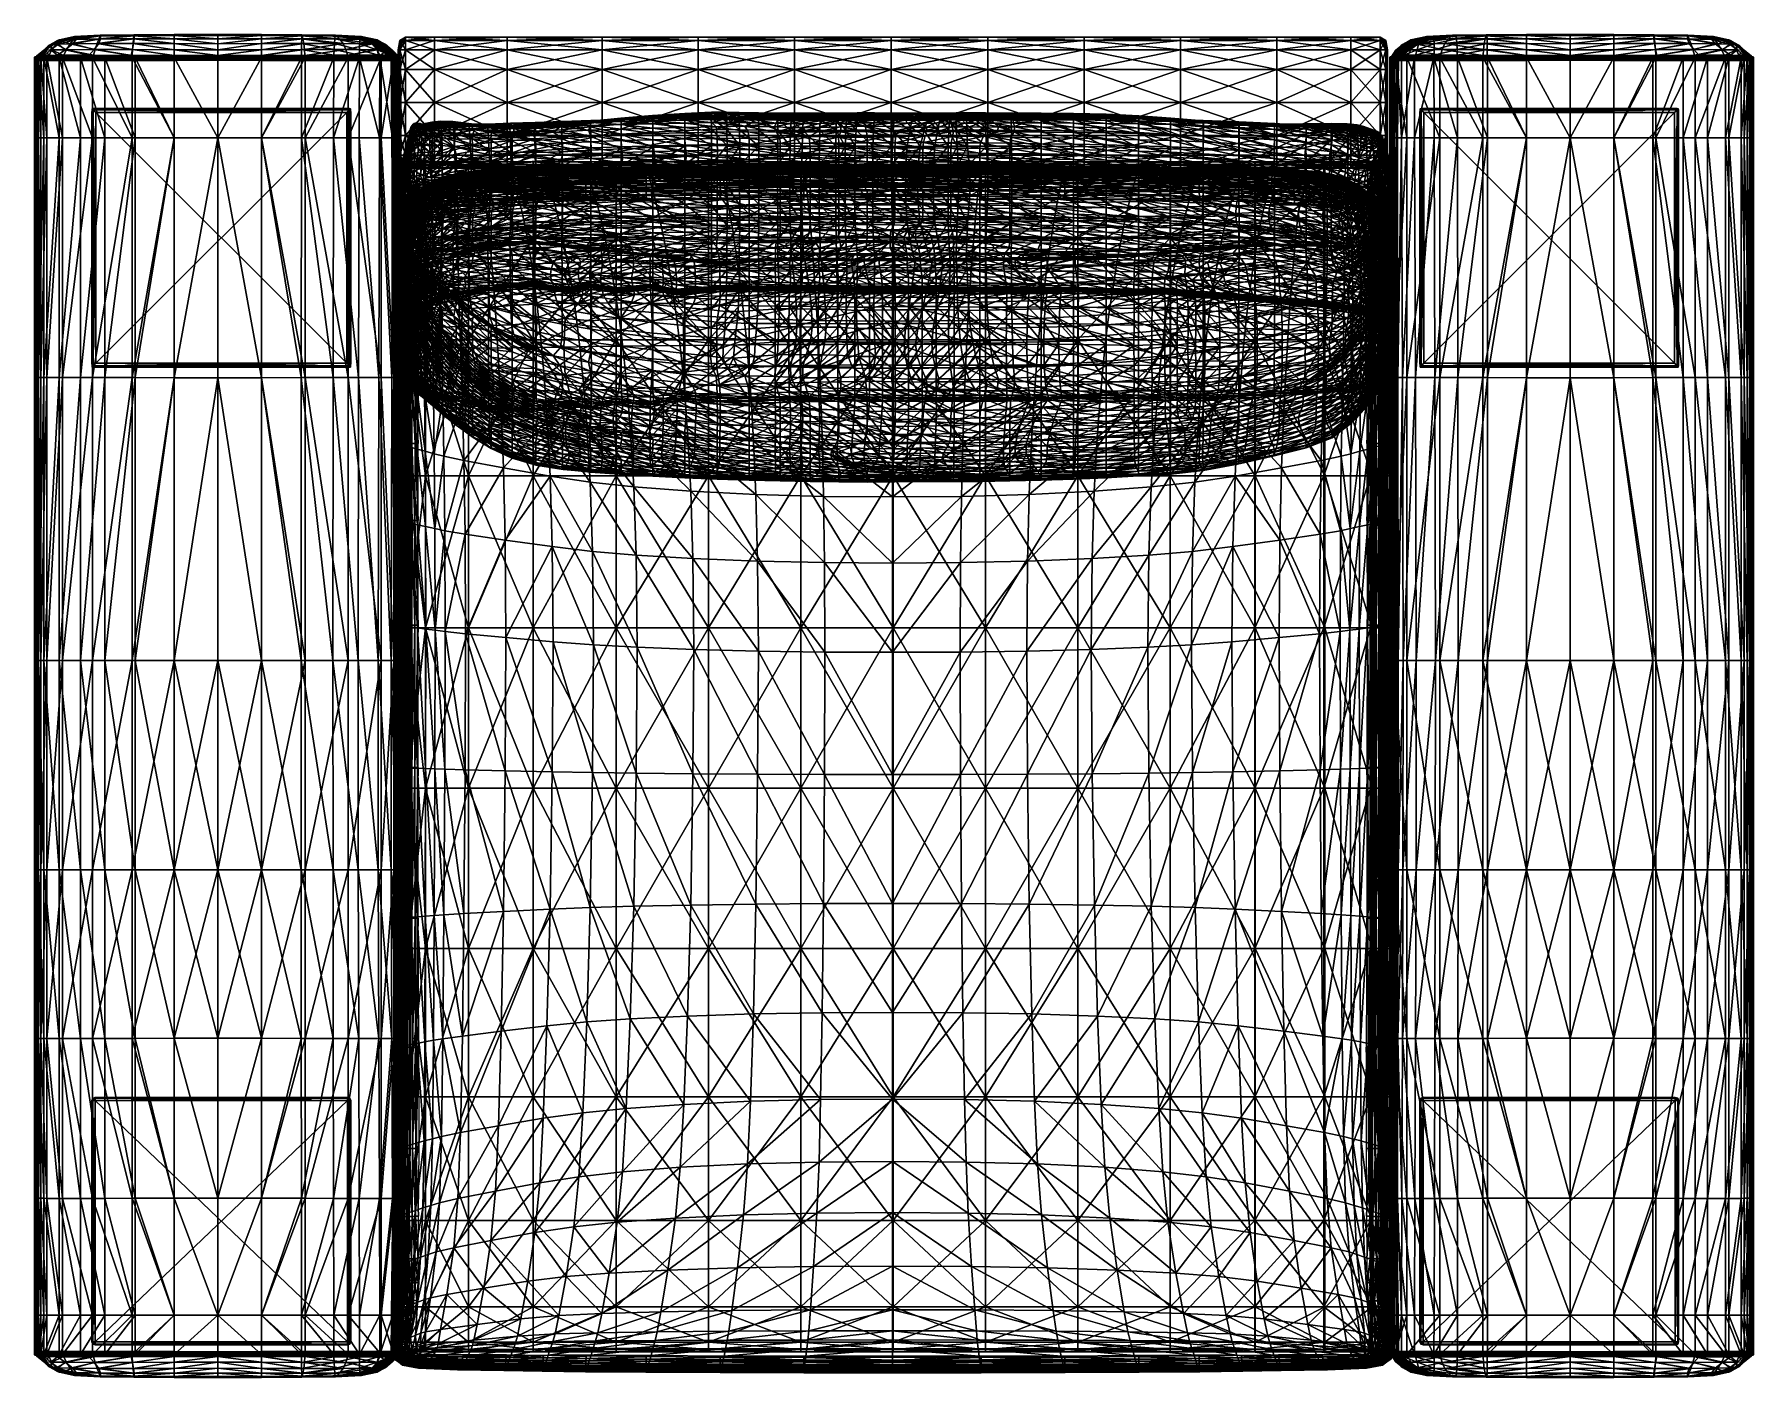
# Model space of a CAD drawing. Header units: centimetres. Extents: x -515 to 515, y -402 to 402.
import ezdxf

# ---------------------------------------------------------------- set-up
doc = ezdxf.new("R2010")
doc.units = ezdxf.units.CM
for name, color, linetype, true_color in [('fabric', 7, 'Continuous', 0x1c59b1), ('Object003', 7, 'Continuous', 0xd6e5a6), ('Object005', 7, 'Continuous', 0xd6e5a6), ('Object01', 7, 'Continuous', 0xd6e5a6), ('wood', 7, 'Continuous', 0x1c59b1)]:
    doc.layers.add(name, color=color, linetype=linetype, true_color=true_color)

msp = doc.modelspace()

# ---------------------------------------------------------------- meshes
at = {"layer": 'fabric', "color": 213, "true_color": 0xe158c7}
mesh = msp.add_polyface(dxfattribs=at)
corners = [(-497.9, 388.8, 98.8), (-479.8, 388.8, 99.5), (-479.8, 388.7, 99.8), (-497.8, 388.7, 98.5), (-479.7, 388.7, 99.2), (-478.4, 393.1, 94.2), (-495.5, 393, 93.8), (-493.3, 396.6, 87.9), (-477.2, 396.8, 87.3), (-479.4, 389.7, 97.9), (-497.3, 389.6, 97.3), (-476.1, 399.6, 76.6), (-491.3, 399.2, 79.9), (-475.4, 401.3, 63.8), (-490.6, 400.6, 69.7), (-476.5, 401.4, 4.6), (-492.5, 400.3, 11.2), (-493.4, 399.9, -21.8), (-477, 401.2, -26.8), (-475.9, 401.6, 32.2), (-491.5, 400.7, 40.1), (-477.1, 401.1, -56.2), (-493.6, 399.8, -52.1), (-477, 401.1, -84.7), (-493.4, 399.8, -80.9), (-475.4, 401.8, 50.5), (-490.8, 401, 58), (-477.7, 388.8, -379.5), (-481.5, 388.7, -379.2), (-500.5, 388.7, -379.3), (-494.8, 388.8, -379.6), (-473.9, 388.7, -379.7), (-489.1, 388.7, -379.9), (-479, 393.1, -374.8), (-476.2, 396.8, -368.9), (-491.8, 396.6, -369.8), (-496.4, 393, -375), (-481.9, 389.7, -378.1), (-475.2, 399.6, -360.1), (-489.8, 399.2, -362.8), (-475.2, 401.3, -348.6), (-490.3, 400.6, -352.8), (-476.5, 401.4, -286.8), (-476.9, 401.2, -252.8), (-493.4, 399.9, -251.5), (-492.5, 400.3, -287.4), (-475.9, 401.6, -314.8), (-491.5, 400.7, -317.4), (-477, 401.1, -214.8), (-493.5, 399.8, -212.6), (-476.9, 401.1, -180.8), (-493.3, 399.8, -178.2), (-482.9, 387.7, -379.1), (-501, 389.7, -378.2), (-490.8, 401, -338.4), (-475.4, 401.8, -334.4), (-476.9, 401.1, -158.3), (-493.2, 399.8, -155.4), (-476.8, 401.1, -138.7), (-493.2, 399.8, -135.5), (-497.8, 387.7, 98.5), (-476.9, 401.1, -113.2), (-493.3, 399.8, -109.7)]
mesh.append_faces([[corners[k] for k in face] for face in [(0, 1, 2), (1, 0, 3), (3, 4, 1), (5, 6, 7), (7, 8, 5), (6, 5, 9), (9, 10, 6), (11, 8, 7), (7, 12, 11), (13, 11, 12), (12, 14, 13), (15, 16, 17), (17, 18, 15), (16, 15, 19), (19, 20, 16), (21, 18, 17), (17, 22, 21), (23, 21, 22), (22, 24, 23), (25, 13, 14), (14, 26, 25), (19, 25, 26), (26, 20, 19), (27, 28, 29), (29, 30, 27), (31, 27, 30), (30, 32, 31), (33, 34, 35), (35, 36, 33), (37, 33, 36), (38, 39, 35), (35, 34, 38), (39, 38, 40), (40, 41, 39), (42, 43, 44), (44, 45, 42), (46, 42, 45), (45, 47, 46), (48, 49, 44), (44, 43, 48), (49, 48, 50), (50, 51, 49), (52, 37, 53), (54, 55, 46), (46, 47, 54), (55, 54, 41), (41, 40, 55), (56, 57, 51), (51, 50, 56), (57, 56, 58), (58, 59, 57), (60, 10, 9), (61, 23, 24), (24, 62, 61), (58, 61, 62), (62, 59, 58)]], dxfattribs={"vtx2": -1, "color": 213})
mesh = msp.add_polyface(dxfattribs=at)
corners = [(-479.8, 388.8, 99.5), (-456.3, 388.7, 94.8), (-456.3, 388.6, 95.1), (-479.8, 388.7, 99.8), (-479.7, 388.7, 99.2), (-456.3, 388.7, 94.6), (-456, 393.1, 90), (-478.4, 393.1, 94.2), (-477.2, 396.8, 87.3), (-455.6, 396.8, 82.9), (-456.2, 389.6, 93.4), (-479.4, 389.7, 97.9), (-476.1, 399.6, 76.6), (-475.4, 401.3, 63.8), (-455.2, 401.4, 56.2), (-455.4, 399.6, 70.8), (-455.4, 401.7, -3), (-476.5, 401.4, 4.6), (-477, 401.2, -26.8), (-455.5, 401.6, -32.9), (-455.3, 401.8, 23.5), (-475.9, 401.6, 32.2), (-477.1, 401.1, -56.2), (-477, 401.1, -84.7), (-455.5, 401.5, -89.6), (-455.5, 401.5, -61.6), (-475.4, 401.8, 50.5), (-455.2, 401.9, 41.9), (-477.7, 388.8, -379.5), (-473.9, 388.7, -379.7), (-454.8, 388.6, -378.4), (-455.8, 388.7, -378.2), (-481.5, 388.7, -379.2), (-456.7, 388.7, -377.9), (-479, 393.1, -374.8), (-481.9, 389.7, -378.1), (-456.8, 389.6, -376.8), (-456.1, 393.1, -373.6), (-476.2, 396.8, -368.9), (-455.4, 396.8, -367.5), (-455.1, 399.6, -357.7), (-475.2, 399.6, -360.1), (-455.1, 401.4, -345.4), (-475.2, 401.3, -348.6), (-476.5, 401.4, -286.8), (-475.9, 401.6, -314.8), (-455.3, 401.8, -313.3), (-455.4, 401.7, -287), (-476.9, 401.2, -252.8), (-455.5, 401.6, -254.6), (-455.5, 401.5, -217.7), (-477, 401.1, -214.8), (-455.5, 401.5, -184.2), (-476.9, 401.1, -180.8), (-457.1, 387.7, -377.8), (-475.4, 401.8, -334.4), (-455.2, 401.9, -331.6), (-455.5, 401.5, -162.1), (-476.9, 401.1, -158.3), (-455.5, 401.5, -142.7), (-476.8, 401.1, -138.7), (-479.8, 387.7, 99.2), (-476.9, 401.1, -113.2), (-455.5, 401.5, -117.6)]
mesh.append_faces([[corners[k] for k in face] for face in [(0, 1, 2), (2, 3, 0), (1, 0, 4), (4, 5, 1), (6, 7, 8), (8, 9, 6), (7, 6, 10), (10, 11, 7), (12, 13, 14), (14, 15, 12), (8, 12, 15), (15, 9, 8), (16, 17, 18), (18, 19, 16), (17, 16, 20), (20, 21, 17), (22, 23, 24), (24, 25, 22), (18, 22, 25), (25, 19, 18), (26, 21, 20), (20, 27, 26), (13, 26, 27), (27, 14, 13), (28, 29, 30), (30, 31, 28), (32, 28, 31), (31, 33, 32), (34, 35, 36), (36, 37, 34), (38, 34, 37), (37, 39, 38), (40, 41, 38), (38, 39, 40), (42, 43, 41), (44, 45, 46), (46, 47, 44), (48, 44, 47), (47, 49, 48), (50, 51, 48), (48, 49, 50), (51, 50, 52), (52, 53, 51), (54, 36, 35), (55, 56, 46), (46, 45, 55), (56, 55, 43), (43, 42, 56), (57, 58, 53), (53, 52, 57), (58, 57, 59), (59, 60, 58), (61, 11, 10), (62, 60, 59), (59, 63, 62), (23, 62, 63), (63, 24, 23)]], dxfattribs={"vtx2": -1, "color": 213})
mesh = msp.add_polyface(dxfattribs=at)
corners = [(-431, 393, 83.1), (-456, 393.1, 90), (-455.6, 396.8, 82.9), (-431, 396.7, 76), (-431, 389.6, 86.4), (-456.2, 389.6, 93.4), (-431, 399.6, 63.4), (-455.4, 399.6, 70.8), (-455.2, 401.4, 56.2), (-431, 401.5, 48.3), (-431, 402, -10.3), (-455.4, 401.7, -3), (-455.5, 401.6, -32.9), (-431, 401.9, -39.5), (-431, 402.1, 15.6), (-455.3, 401.8, 23.5), (-431, 387.7, 87.5), (-456.3, 388.7, 94.8), (-431, 388.7, 87.8), (-431, 388.6, 88), (-456.3, 388.7, 94.6), (-431, 388.7, 87.6), (-455.2, 401.9, 41.9), (-431, 402.1, 33.7), (-431, 401.9, -122.7), (-455.5, 401.5, -117.6), (-455.5, 401.5, -142.7), (-431, 401.9, -147.3), (-431, 401.9, -95.2), (-455.5, 401.5, -89.6), (-475.2, 399.6, -360.1), (-455.1, 399.6, -357.7), (-455.1, 401.4, -345.4), (-431, 393, -373.6), (-431, 396.7, -367.4), (-455.4, 396.8, -367.5), (-456.1, 393.1, -373.6), (-431, 389.6, -376.7), (-456.8, 389.6, -376.8), (-431, 399.6, -357.4), (-431, 401.5, -344.9), (-431, 402, -288.5), (-431, 401.9, -257.1), (-455.5, 401.6, -254.6), (-455.4, 401.7, -287), (-431, 402.1, -313.7), (-455.3, 401.8, -313.3), (-431, 387.7, -377.7), (-431, 388.7, -378.1), (-431, 388.7, -377.9), (-456.7, 388.7, -377.9), (-455.8, 388.7, -378.2), (-431, 388.6, -378.3), (-431, 402.1, -331.5), (-455.2, 401.9, -331.6), (-431, 401.9, -166.3), (-455.5, 401.5, -162.1), (-431, 401.9, -188.1), (-455.5, 401.5, -184.2), (-455.5, 401.5, -217.7), (-431, 401.9, -221), (-431, 401.9, -67.6), (-455.5, 401.5, -61.6)]
mesh.append_faces([[corners[k] for k in face] for face in [(0, 1, 2), (2, 3, 0), (1, 0, 4), (4, 5, 1), (6, 7, 8), (8, 9, 6), (7, 6, 3), (3, 2, 7), (10, 11, 12), (12, 13, 10), (11, 10, 14), (14, 15, 11), (5, 4, 16), (17, 18, 19), (18, 17, 20), (20, 21, 18), (22, 23, 9), (9, 8, 22), (23, 22, 15), (15, 14, 23), (24, 25, 26), (26, 27, 24), (25, 24, 28), (28, 29, 25), (30, 31, 32), (33, 34, 35), (35, 36, 33), (37, 33, 36), (36, 38, 37), (39, 40, 32), (32, 31, 39), (34, 39, 31), (31, 35, 34), (41, 42, 43), (43, 44, 41), (45, 41, 44), (44, 46, 45), (47, 37, 38), (48, 49, 50), (50, 51, 48), (52, 48, 51), (53, 45, 46), (46, 54, 53), (40, 53, 54), (54, 32, 40), (55, 27, 26), (26, 56, 55), (57, 55, 56), (56, 58, 57), (59, 60, 57), (57, 58, 59), (60, 59, 43), (43, 42, 60), (61, 13, 12), (12, 62, 61), (28, 61, 62), (62, 29, 28)]], dxfattribs={"vtx2": -1, "color": 213})
mesh = msp.add_polyface(dxfattribs=at)
corners = [(-404.9, 392.9, 74.9), (-431, 393, 83.1), (-431, 396.7, 76), (-404.9, 396.6, 67.9), (-404.9, 389.6, 78.1), (-431, 389.6, 86.4), (-404.9, 399.6, 55.3), (-431, 399.6, 63.4), (-431, 401.5, 48.3), (-404.9, 401.6, 40.4), (-404.9, 402.1, -17.4), (-431, 402, -10.3), (-431, 401.9, -39.5), (-404.9, 402.1, -46.1), (-404.9, 402.2, 8), (-431, 402.1, 15.6), (-404.9, 387.8, 79.2), (-431, 388.7, 87.8), (-404.9, 388.7, 79.5), (-404.9, 388.6, 79.7), (-431, 388.7, 87.6), (-404.9, 388.7, 79.3), (-431, 402.1, 33.7), (-404.9, 402.2, 25.9), (-378.8, 401.9, -133.2), (-404.9, 402.1, -128), (-404.9, 402.1, -152.2), (-431, 401.9, -122.7), (-431, 401.9, -147.3), (-404.9, 402.1, -100.9), (-431, 401.9, -95.2), (-431, 393, -373.6), (-431, 389.6, -376.7), (-404.9, 389.6, -377), (-404.9, 392.9, -373.9), (-431, 396.7, -367.4), (-404.9, 396.6, -367.9), (-431, 399.6, -357.4), (-404.9, 399.6, -358), (-431, 401.5, -344.9), (-404.9, 401.6, -345.8), (-431, 402, -288.5), (-431, 402.1, -313.7), (-404.9, 402.2, -315.3), (-404.9, 402.1, -290.5), (-431, 401.9, -257.1), (-404.9, 402.1, -259.8), (-404.9, 387.8, -378), (-404.9, 388.6, -378.5), (-404.9, 388.7, -378.3), (-431, 388.7, -378.1), (-431, 388.7, -377.9), (-404.9, 388.7, -378.2), (-431, 402.1, -331.5), (-404.9, 402.2, -332.6), (-431, 401.9, -166.3), (-431, 401.9, -188.1), (-404.9, 402.1, -192.2), (-404.9, 402.1, -170.8), (-431, 401.9, -221), (-404.9, 402.1, -224.4), (-431, 401.9, -67.6), (-404.9, 402.1, -73.8)]
mesh.append_faces([[corners[k] for k in face] for face in [(0, 1, 2), (2, 3, 0), (1, 0, 4), (4, 5, 1), (6, 7, 8), (8, 9, 6), (7, 6, 3), (3, 2, 7), (10, 11, 12), (12, 13, 10), (11, 10, 14), (14, 15, 11), (5, 4, 16), (17, 18, 19), (18, 17, 20), (20, 21, 18), (22, 23, 9), (9, 8, 22), (23, 22, 15), (15, 14, 23), (24, 25, 26), (25, 27, 28), (28, 26, 25), (27, 25, 29), (29, 30, 27), (31, 32, 33), (33, 34, 31), (35, 31, 34), (34, 36, 35), (37, 35, 36), (36, 38, 37), (39, 37, 38), (38, 40, 39), (41, 42, 43), (43, 44, 41), (45, 41, 44), (44, 46, 45), (47, 33, 32), (48, 49, 50), (51, 50, 49), (49, 52, 51), (53, 39, 40), (40, 54, 53), (42, 53, 54), (54, 43, 42), (55, 56, 57), (57, 58, 55), (28, 55, 58), (58, 26, 28), (59, 60, 57), (57, 56, 59), (60, 59, 45), (45, 46, 60), (61, 30, 29), (29, 62, 61), (12, 61, 62), (62, 13, 12)]], dxfattribs={"vtx2": -1, "color": 213})
mesh = msp.add_polyface(dxfattribs=at)
corners = [(-378.8, 393, 66.5), (-378.8, 389.6, 69.6), (-404.9, 389.6, 78.1), (-404.9, 392.9, 74.9), (-378.8, 396.7, 59.6), (-404.9, 396.6, 67.9), (-378.8, 399.6, 47.3), (-404.9, 399.6, 55.3), (-378.8, 401.5, 32.5), (-404.9, 401.6, 40.4), (-378.8, 402, -24.4), (-378.8, 402.1, 0.7), (-404.9, 402.2, 8), (-404.9, 402.1, -17.4), (-378.8, 401.9, -52.7), (-404.9, 402.1, -46.1), (-404.9, 387.8, 79.2), (-404.9, 388.6, 79.7), (-404.9, 388.7, 79.5), (-378.8, 388.7, 71), (-378.8, 388.7, 70.8), (-404.9, 388.7, 79.3), (-378.8, 402.1, 18.3), (-404.9, 402.2, 25.9), (-404.9, 402.1, -152.2), (-378.8, 401.9, -157), (-378.8, 401.9, -133.2), (-355.1, 401.5, -138.1), (-404.9, 402.1, -128), (-378.8, 401.9, -106.6), (-404.9, 402.1, -100.9), (-404.9, 392.9, -373.9), (-378.8, 393, -373.9), (-378.8, 396.7, -368.1), (-404.9, 396.6, -367.9), (-404.9, 389.6, -377), (-378.8, 389.6, -376.9), (-404.9, 399.6, -358), (-378.8, 399.6, -358.5), (-378.8, 401.5, -346.6), (-404.9, 401.6, -345.8), (-404.9, 402.1, -290.5), (-378.8, 402, -292.6), (-378.8, 401.9, -262.5), (-404.9, 402.1, -259.8), (-404.9, 402.2, -315.3), (-378.8, 402.1, -316.8), (-404.9, 387.8, -378), (-378.8, 388.7, -378.2), (-404.9, 388.7, -378.3), (-404.9, 388.6, -378.5), (-378.8, 388.7, -378), (-404.9, 388.7, -378.2), (-378.8, 402.1, -333.8), (-404.9, 402.2, -332.6), (-378.8, 401.9, -175.4), (-404.9, 402.1, -170.8), (-378.8, 401.9, -196.3), (-404.9, 402.1, -192.2), (-404.9, 402.1, -224.4), (-378.8, 401.9, -227.9), (-378.8, 401.9, -80), (-404.9, 402.1, -73.8)]
mesh.append_faces([[corners[k] for k in face] for face in [(0, 1, 2), (2, 3, 0), (4, 0, 3), (3, 5, 4), (6, 4, 5), (5, 7, 6), (8, 6, 7), (7, 9, 8), (10, 11, 12), (12, 13, 10), (14, 10, 13), (13, 15, 14), (16, 2, 1), (17, 18, 19), (20, 19, 18), (18, 21, 20), (22, 8, 9), (9, 23, 22), (11, 22, 23), (23, 12, 11), (24, 25, 26), (27, 26, 25), (28, 26, 29), (29, 30, 28), (31, 32, 33), (33, 34, 31), (32, 31, 35), (35, 36, 32), (37, 38, 39), (39, 40, 37), (38, 37, 34), (34, 33, 38), (41, 42, 43), (43, 44, 41), (42, 41, 45), (45, 46, 42), (36, 35, 47), (48, 49, 50), (49, 48, 51), (51, 52, 49), (53, 54, 40), (40, 39, 53), (54, 53, 46), (46, 45, 54), (55, 25, 24), (24, 56, 55), (57, 55, 56), (56, 58, 57), (59, 60, 57), (57, 58, 59), (60, 59, 44), (44, 43, 60), (61, 14, 15), (15, 62, 61), (29, 61, 62), (62, 30, 29)]], dxfattribs={"vtx2": -1, "color": 213})
mesh = msp.add_polyface(dxfattribs=at)
corners = [(-378.8, 393, 66.5), (-378.8, 396.7, 59.6), (-353.5, 396.8, 51.5), (-353.1, 393.1, 58), (-378.8, 389.6, 69.6), (-352.8, 389.6, 61), (-378.8, 399.6, 47.3), (-378.8, 401.5, 32.5), (-354.5, 401.4, 26.5), (-354, 399.6, 40.2), (-378.8, 402, -24.4), (-378.8, 401.9, -52.7), (-354.6, 401.6, -58.8), (-354.5, 401.7, -30.5), (-378.8, 402.1, 0.7), (-354.5, 401.8, -5.2), (-378.8, 387.7, 70.7), (-378.8, 388.7, 71), (-378.8, 388.7, 70.8), (-352.8, 388.7, 62.1), (-352.7, 388.7, 62.3), (-378.8, 388.6, 71.2), (-378.8, 402.1, 18.3), (-354.6, 401.9, 12.5), (-378.8, 401.9, -157), (-355, 401.5, -161.5), (-355.1, 401.5, -138.1), (-378.8, 401.9, -133.2), (-355, 401.5, -112), (-378.8, 401.9, -106.6), (-378.8, 393, -373.9), (-354.8, 393.1, -374.1), (-354.8, 396.8, -368.6), (-378.8, 396.7, -368.1), (-378.8, 389.6, -376.9), (-354.9, 389.6, -377), (-378.8, 399.6, -358.5), (-354.7, 399.6, -359.7), (-354.7, 401.4, -348.4), (-378.8, 401.5, -346.6), (-378.8, 402, -292.6), (-354.4, 401.7, -295), (-354.3, 401.6, -265.2), (-378.8, 401.9, -262.5), (-378.8, 402.1, -316.8), (-354.5, 401.8, -319.1), (-378.8, 387.7, -377.9), (-354.9, 388.7, -378.3), (-378.8, 388.7, -378.2), (-378.8, 388.6, -378.4), (-354.9, 388.6, -378.1), (-378.8, 388.7, -378), (-354.6, 401.9, -335.9), (-378.8, 402.1, -333.8), (-378.8, 401.9, -175.4), (-378.8, 401.9, -196.3), (-354.6, 401.5, -200), (-354.8, 401.5, -179.4), (-378.8, 401.9, -227.9), (-354.4, 401.5, -231.1), (-336, 401.1, -142.3), (-335.6, 401.1, -165.1), (-378.8, 401.9, -80), (-354.8, 401.5, -85.8)]
mesh.append_faces([[corners[k] for k in face] for face in [(0, 1, 2), (2, 3, 0), (4, 0, 3), (3, 5, 4), (6, 7, 8), (8, 9, 6), (1, 6, 9), (9, 2, 1), (10, 11, 12), (12, 13, 10), (14, 10, 13), (13, 15, 14), (16, 4, 5), (17, 18, 19), (19, 20, 17), (21, 17, 20), (22, 14, 15), (15, 23, 22), (7, 22, 23), (23, 8, 7), (24, 25, 26), (27, 26, 28), (28, 29, 27), (30, 31, 32), (32, 33, 30), (31, 30, 34), (34, 35, 31), (36, 37, 38), (38, 39, 36), (37, 36, 33), (33, 32, 37), (40, 41, 42), (42, 43, 40), (41, 40, 44), (44, 45, 41), (35, 34, 46), (47, 48, 49), (48, 47, 50), (50, 51, 48), (52, 53, 39), (39, 38, 52), (53, 52, 45), (45, 44, 53), (54, 55, 56), (56, 57, 54), (24, 54, 57), (57, 25, 24), (58, 59, 56), (56, 55, 58), (59, 58, 43), (43, 42, 59), (28, 26, 60), (26, 25, 61), (62, 29, 28), (28, 63, 62), (11, 62, 63), (63, 12, 11)]], dxfattribs={"vtx2": -1, "color": 213})
mesh = msp.add_polyface(dxfattribs=at)
corners = [(-326.9, 388.8, 53.5), (-326.9, 388.7, 53.7), (-352.7, 388.6, 62.6), (-352.7, 388.7, 62.3), (-327, 388.7, 53.2), (-352.8, 388.7, 62.1), (-328.3, 393.1, 49.4), (-327.3, 389.7, 52.2), (-352.8, 389.6, 61), (-353.1, 393.1, 58), (-329.9, 396.8, 44), (-353.5, 396.8, 51.5), (-354, 399.6, 40.2), (-332.1, 399.6, 35.2), (-354.5, 401.4, 26.5), (-334, 401.3, 23.7), (-333.8, 401.4, -34.8), (-334.1, 401.6, -8.4), (-354.5, 401.8, -5.2), (-354.5, 401.7, -30.5), (-333.9, 401.2, -63.9), (-354.6, 401.6, -58.8), (-354.8, 401.5, -85.8), (-334.8, 401.1, -90.9), (-355, 401.5, -112), (-335.8, 401.1, -116.7), (-352.8, 387.7, 62), (-334.4, 401.8, 10.1), (-354.6, 401.9, 12.5), (-335.5, 388.7, -379.2), (-354.9, 388.7, -378.3), (-354.9, 388.6, -378.5), (-335.5, 388.7, -379.4), (-335.6, 388.7, -379), (-354.9, 388.6, -378.1), (-335.3, 393.1, -375.2), (-335.1, 396.8, -370.1), (-354.8, 396.8, -368.6), (-354.8, 393.1, -374.1), (-335.4, 389.7, -378), (-354.9, 389.6, -377), (-334.9, 399.6, -362.4), (-334.7, 401.3, -352.3), (-354.7, 401.4, -348.4), (-354.7, 399.6, -359.7), (-354.4, 401.7, -295), (-333.3, 401.4, -298), (-333, 401.2, -267.8), (-354.3, 401.6, -265.2), (-354.5, 401.8, -319.1), (-333.9, 401.6, -322.7), (-333.3, 401.1, -233.7), (-334, 401.1, -202.9), (-354.6, 401.5, -200), (-354.4, 401.5, -231.1), (-335.5, 387.7, -379), (-334.4, 401.8, -339.9), (-354.6, 401.9, -335.9), (-334.9, 401.1, -182.7), (-354.8, 401.5, -179.4), (-335.6, 401.1, -165.1), (-355, 401.5, -161.5), (-336, 401.1, -142.3), (-355.1, 401.5, -138.1), (-321.9, 399.8, -145.4)]
mesh.append_faces([[corners[k] for k in face] for face in [(0, 1, 2), (2, 3, 0), (4, 0, 3), (3, 5, 4), (6, 7, 8), (8, 9, 6), (10, 6, 9), (9, 11, 10), (12, 13, 10), (10, 11, 12), (13, 12, 14), (14, 15, 13), (16, 17, 18), (18, 19, 16), (20, 16, 19), (19, 21, 20), (22, 23, 20), (20, 21, 22), (23, 22, 24), (24, 25, 23), (26, 8, 7), (27, 28, 18), (18, 17, 27), (28, 27, 15), (15, 14, 28), (29, 30, 31), (31, 32, 29), (30, 29, 33), (33, 34, 30), (35, 36, 37), (37, 38, 35), (39, 35, 38), (38, 40, 39), (41, 42, 43), (43, 44, 41), (36, 41, 44), (44, 37, 36), (45, 46, 47), (47, 48, 45), (46, 45, 49), (49, 50, 46), (51, 52, 53), (53, 54, 51), (47, 51, 54), (54, 48, 47), (55, 39, 40), (56, 50, 49), (49, 57, 56), (42, 56, 57), (57, 43, 42), (58, 59, 53), (53, 52, 58), (59, 58, 60), (60, 61, 59), (62, 25, 24), (60, 62, 63), (25, 62, 64)]], dxfattribs={"vtx2": -1, "color": 213})
mesh = msp.add_polyface(dxfattribs=at)
corners = [(-326.9, 388.8, 53.5), (-327, 388.7, 53.2), (-307.4, 388.7, 45.2), (-326.9, 388.7, 53.7), (-307.3, 388.8, 45.4), (-328.3, 393.1, 49.4), (-329.9, 396.8, 44), (-312.4, 396.6, 37.8), (-327.3, 389.7, 52.2), (-309.6, 393, 41.9), (-332.1, 399.6, 35.2), (-316.1, 399.2, 32.1), (-334, 401.3, 23.7), (-318.5, 400.6, 23.2), (-333.8, 401.4, -34.8), (-333.9, 401.2, -63.9), (-318.3, 399.9, -67.7), (-318.1, 400.3, -37.4), (-334.1, 401.6, -8.4), (-318.5, 400.7, -9.6), (-311, 396.7, -97.2), (-319.9, 399.8, -94.9), (-321.5, 399.8, -120.3), (-334.8, 401.1, -90.9), (-335.8, 401.1, -116.7), (-327, 387.7, 53.2), (-307.9, 389.7, 44.4), (-319, 401, 9.9), (-334.4, 401.8, 10.1), (-320.2, 388.8, -380.4), (-335.5, 388.7, -379.2), (-335.5, 388.7, -379.4), (-320.1, 388.7, -380.6), (-320.3, 388.7, -380.1), (-335.6, 388.7, -379), (-335.3, 393.1, -375.2), (-335.4, 389.7, -378), (-320.1, 389.7, -379.2), (-320.1, 393, -376.4), (-335.1, 396.8, -370.1), (-320.1, 396.6, -371.8), (-334.9, 399.6, -362.4), (-319.9, 399.2, -365.6), (-334.7, 401.3, -352.3), (-319.5, 400.6, -356.9), (-333.3, 401.4, -298), (-317.3, 400.3, -300.9), (-316.7, 399.9, -269.9), (-333, 401.2, -267.8), (-333.9, 401.6, -322.7), (-318.3, 400.7, -326.6), (-333.3, 401.1, -233.7), (-317.2, 399.8, -235.7), (-334, 401.1, -202.9), (-318.5, 399.8, -205.1), (-320.1, 387.7, -380.1), (-334.4, 401.8, -339.9), (-319, 401, -344.5), (-312.6, 396.7, -169.5), (-321.3, 399.8, -167.8), (-320, 399.8, -185.1), (-334.9, 401.1, -182.7), (-335.6, 401.1, -165.1), (-321.9, 399.8, -145.4), (-313.2, 396.7, -147.3), (-336, 401.1, -142.3)]
mesh.append_faces([[corners[k] for k in face] for face in [(0, 1, 2), (3, 0, 4), (5, 6, 7), (8, 5, 9), (10, 11, 7), (7, 6, 10), (11, 10, 12), (12, 13, 11), (14, 15, 16), (16, 17, 14), (18, 14, 17), (17, 19, 18), (20, 21, 22), (23, 21, 16), (16, 15, 23), (21, 23, 24), (24, 22, 21), (25, 8, 26), (27, 28, 18), (18, 19, 27), (28, 27, 13), (13, 12, 28), (29, 30, 31), (31, 32, 29), (30, 29, 33), (33, 34, 30), (35, 36, 37), (37, 38, 35), (39, 35, 38), (38, 40, 39), (41, 39, 40), (40, 42, 41), (43, 41, 42), (42, 44, 43), (45, 46, 47), (47, 48, 45), (46, 45, 49), (49, 50, 46), (51, 48, 47), (47, 52, 51), (53, 51, 52), (52, 54, 53), (55, 37, 36), (56, 43, 44), (44, 57, 56), (49, 56, 57), (57, 50, 49), (58, 59, 60), (60, 61, 53), (53, 54, 60), (61, 60, 59), (59, 62, 61), (22, 63, 64), (63, 59, 58), (65, 62, 59), (59, 63, 65), (63, 22, 24)]], dxfattribs={"vtx2": -1, "color": 213})
mesh = msp.add_polyface(dxfattribs=at)
corners = [(326.9, 388.8, 53.5), (327, 388.7, 53.2), (307.4, 388.7, 45.2), (326.9, 388.7, 53.7), (307.3, 388.8, 45.4), (328.3, 393.1, 49.4), (329.9, 396.8, 44), (312.4, 396.6, 37.8), (327.3, 389.7, 52.2), (309.6, 393, 41.9), (332.1, 399.6, 35.2), (316.1, 399.2, 32.1), (334, 401.3, 23.7), (318.5, 400.6, 23.2), (333.8, 401.4, -34.8), (333.9, 401.2, -63.9), (318.3, 399.9, -67.7), (318.1, 400.3, -37.4), (334.1, 401.6, -8.4), (318.5, 400.7, -9.6), (311, 396.7, -97.2), (319.9, 399.8, -94.9), (321.7, 399.8, -120.3), (334.8, 401.1, -90.9), (335.9, 401.1, -116.7), (327, 387.7, 53.2), (307.9, 389.7, 44.4), (319, 401, 9.9), (334.4, 401.8, 10.1), (337.4, 388.7, -379.4), (323.4, 388.7, -380.6), (323.5, 388.8, -380.4), (337.4, 388.7, -379.2), (323.6, 388.7, -380.1), (323.4, 389.7, -379.2), (323.4, 393, -376.4), (337.2, 393.1, -375.2), (323.4, 396.6, -371.8), (337, 396.8, -370.1), (313.7, 398.9, -360.6), (322.8, 400.6, -356.9), (323.2, 399.2, -365.6), (314.1, 398.2, -368.1), (314.1, 396.4, -372.9), (336.8, 399.6, -362.4), (336.5, 401.3, -352.3), (312.6, 396.9, -271.2), (321.4, 399.9, -269.9), (321.5, 400.3, -300.9), (312.5, 397.5, -303.1), (321.8, 400.7, -326.6), (335.7, 401.4, -298), (336, 401.6, -322.7), (322.4, 399.8, -205.1), (321.8, 399.8, -235.7), (313.1, 396.7, -236.9), (335.9, 401.1, -233.7), (336.2, 401.1, -202.9), (323.4, 387.7, -380.1), (337.3, 389.7, -378), (322.3, 401, -344.5), (313.2, 398.8, -348.3), (336.2, 401.8, -339.9), (313.3, 393, -377), (312.4, 389.7, -379.8), (312, 388.8, -381), (311.7, 388.7, -381.2), (314.2, 396.7, -186.6), (322.8, 399.8, -185.1), (314.4, 396.7, -169.5), (322.9, 399.8, -167.8), (336.5, 401.1, -182.7), (322.6, 399.8, -145.4), (314.1, 396.7, -147.3), (336.4, 401.1, -142.3)]
mesh.append_faces([[corners[k] for k in face] for face in [(0, 1, 2), (3, 0, 4), (5, 6, 7), (8, 5, 9), (10, 11, 7), (7, 6, 10), (11, 10, 12), (12, 13, 11), (14, 15, 16), (16, 17, 14), (18, 14, 17), (17, 19, 18), (20, 21, 22), (23, 21, 16), (16, 15, 23), (24, 22, 21), (25, 8, 26), (27, 28, 18), (18, 19, 27), (28, 27, 13), (13, 12, 28), (29, 30, 31), (32, 31, 33), (34, 35, 36), (35, 37, 38), (39, 40, 41), (42, 41, 37), (37, 43, 42), (37, 41, 44), (41, 40, 45), (46, 47, 48), (49, 48, 50), (51, 48, 47), (52, 50, 48), (53, 54, 55), (54, 47, 46), (47, 54, 56), (54, 53, 57), (58, 34, 59), (50, 60, 61), (60, 40, 39), (40, 60, 62), (60, 50, 52), (37, 35, 63), (35, 34, 64), (33, 31, 65), (31, 30, 66), (67, 68, 53), (68, 67, 69), (69, 70, 68), (57, 53, 68), (71, 68, 70), (22, 72, 73), (72, 70, 69), (70, 72, 74), (72, 22, 24)]], dxfattribs={"vtx2": -1, "color": 213})
mesh = msp.add_polyface(dxfattribs=at)
corners = [(326.9, 388.8, 53.5), (326.9, 388.7, 53.7), (352.7, 388.6, 62.6), (352.7, 388.7, 62.3), (327, 388.7, 53.2), (352.8, 388.7, 62.1), (328.3, 393.1, 49.4), (327.3, 389.7, 52.2), (352.8, 389.6, 61), (353.1, 393.1, 58), (329.9, 396.8, 44), (353.5, 396.8, 51.5), (354, 399.6, 40.2), (332.1, 399.6, 35.2), (354.5, 401.4, 26.5), (334, 401.3, 23.7), (333.8, 401.4, -34.8), (334.1, 401.6, -8.4), (354.5, 401.8, -5.2), (354.5, 401.7, -30.5), (333.9, 401.2, -63.9), (354.6, 401.6, -58.8), (354.8, 401.5, -85.8), (334.8, 401.1, -90.9), (355, 401.5, -112), (335.9, 401.1, -116.7), (319.9, 399.8, -94.9), (352.8, 387.7, 62), (334.4, 401.8, 10.1), (354.6, 401.9, 12.5), (355.4, 388.6, -378.5), (337.4, 388.7, -379.4), (337.4, 388.7, -379.2), (323.5, 388.8, -380.4), (323.6, 388.7, -380.1), (337.5, 388.7, -379), (355.4, 388.7, -378.3), (337.2, 393.1, -375.2), (337.3, 389.7, -378), (323.4, 389.7, -379.2), (337, 396.8, -370.1), (323.4, 393, -376.4), (355.3, 396.8, -368.6), (355.3, 393.1, -374.1), (336.8, 399.6, -362.4), (323.4, 396.6, -371.8), (336.5, 401.3, -352.3), (323.2, 399.2, -365.6), (355.1, 401.4, -348.4), (355.2, 399.6, -359.7), (321.4, 399.9, -269.9), (335.7, 401.2, -267.8), (335.7, 401.4, -298), (355, 401.7, -295), (355, 401.8, -319.1), (336, 401.6, -322.7), (321.5, 400.3, -300.9), (335.9, 401.1, -233.7), (336.2, 401.1, -202.9), (321.8, 399.8, -235.7), (355.1, 401.5, -200), (355.1, 401.5, -231.1), (337.4, 387.7, -379), (355.3, 389.6, -377), (336.2, 401.8, -339.9), (355.1, 401.9, -335.9), (322.8, 400.6, -356.9), (322.3, 401, -344.5), (336.5, 401.1, -182.7), (322.8, 399.8, -185.1), (322.9, 399.8, -167.8), (336.6, 401.1, -165.1), (355.2, 401.5, -179.4), (336.4, 401.1, -142.3), (355.2, 401.5, -138.1), (322.6, 399.8, -145.4)]
mesh.append_faces([[corners[k] for k in face] for face in [(0, 1, 2), (2, 3, 0), (4, 0, 3), (3, 5, 4), (6, 7, 8), (8, 9, 6), (10, 6, 9), (9, 11, 10), (12, 13, 10), (10, 11, 12), (13, 12, 14), (14, 15, 13), (16, 17, 18), (18, 19, 16), (20, 16, 19), (19, 21, 20), (22, 23, 20), (20, 21, 22), (24, 25, 23), (26, 23, 25), (27, 8, 7), (18, 17, 28), (29, 28, 15), (15, 14, 29), (30, 31, 32), (33, 32, 31), (34, 35, 32), (36, 32, 35), (37, 38, 39), (40, 37, 41), (37, 40, 42), (38, 37, 43), (44, 40, 45), (46, 44, 47), (44, 46, 48), (40, 44, 49), (50, 51, 52), (53, 52, 51), (54, 55, 52), (56, 52, 55), (57, 51, 50), (58, 57, 59), (57, 58, 60), (51, 57, 61), (62, 38, 63), (64, 55, 54), (46, 64, 65), (64, 46, 66), (55, 64, 67), (60, 58, 68), (69, 68, 58), (70, 71, 68), (72, 68, 71), (73, 25, 24), (71, 73, 74), (73, 71, 70), (25, 73, 75)]], dxfattribs={"vtx2": -1, "color": 213})
mesh = msp.add_polyface(dxfattribs=at)
corners = [(334.8, 401.1, -90.9), (354.8, 401.5, -85.8), (355, 401.5, -112), (378.8, 393, 66.5), (378.8, 396.7, 59.6), (353.5, 396.8, 51.5), (353.1, 393.1, 58), (378.8, 389.6, 69.6), (352.8, 389.6, 61), (378.8, 399.6, 47.3), (378.8, 401.5, 32.5), (354.5, 401.4, 26.5), (354, 399.6, 40.2), (378.8, 402, -24.4), (378.8, 401.9, -52.7), (354.6, 401.6, -58.8), (354.5, 401.7, -30.5), (378.8, 402.1, 0.7), (354.5, 401.8, -5.2), (378.8, 387.7, 70.7), (334.4, 401.8, 10.1), (354.6, 401.9, 12.5), (378.8, 388.7, 71), (378.8, 388.7, 70.8), (352.8, 388.7, 62.1), (352.7, 388.7, 62.3), (378.8, 388.6, 71.2), (378.8, 402.1, 18.3), (378.8, 401.9, -157), (355.2, 401.5, -161.5), (355.2, 401.5, -138.1), (378.8, 401.9, -133.2), (337.4, 388.7, -379.2), (355.4, 388.7, -378.3), (355.4, 388.6, -378.5), (337.5, 388.7, -379), (355.4, 388.6, -378.1), (355.3, 396.8, -368.6), (355.3, 393.1, -374.1), (337.2, 393.1, -375.2), (355.3, 389.6, -377), (337.3, 389.7, -378), (355.1, 401.4, -348.4), (355.2, 399.6, -359.7), (336.8, 399.6, -362.4), (337, 396.8, -370.1), (335.7, 401.2, -267.8), (355, 401.6, -265.2), (355, 401.7, -295), (335.7, 401.4, -298), (355, 401.8, -319.1), (355.1, 401.5, -200), (355.1, 401.5, -231.1), (335.9, 401.1, -233.7), (378.8, 393, -373.9), (378.8, 389.6, -376.9), (378.8, 399.6, -358.5), (378.8, 396.7, -368.1), (378.8, 402, -292.6), (378.8, 402.1, -316.8), (355.1, 401.9, -335.9), (336.2, 401.8, -339.9), (336.5, 401.3, -352.3), (378.8, 388.7, -378.2), (378.8, 401.5, -346.6), (378.8, 402.1, -333.8), (355.2, 401.5, -179.4), (378.8, 401.9, -175.4), (336.5, 401.1, -182.7), (336.6, 401.1, -165.1), (378.8, 401.9, -227.9), (378.8, 401.9, -262.5), (336.4, 401.1, -142.3), (378.8, 401.9, -80)]
mesh.append_faces([[corners[k] for k in face] for face in [(0, 1, 2), (3, 4, 5), (5, 6, 3), (7, 3, 6), (6, 8, 7), (9, 10, 11), (11, 12, 9), (4, 9, 12), (12, 5, 4), (13, 14, 15), (15, 16, 13), (17, 13, 16), (16, 18, 17), (19, 7, 8), (20, 21, 18), (22, 23, 24), (24, 25, 22), (26, 22, 25), (27, 17, 18), (18, 21, 27), (10, 27, 21), (21, 11, 10), (28, 29, 30), (31, 30, 2), (32, 33, 34), (35, 36, 33), (37, 38, 39), (38, 40, 41), (42, 43, 44), (43, 37, 45), (46, 47, 48), (49, 48, 50), (51, 52, 53), (52, 47, 46), (54, 38, 37), (55, 40, 38), (56, 43, 42), (57, 37, 43), (58, 48, 47), (48, 58, 59), (59, 50, 48), (50, 60, 61), (60, 42, 62), (63, 33, 36), (64, 42, 60), (65, 60, 50), (51, 66, 67), (66, 29, 28), (68, 66, 51), (69, 29, 66), (70, 52, 51), (71, 47, 52), (2, 30, 72), (30, 29, 69), (2, 1, 73), (14, 73, 1), (1, 15, 14)]], dxfattribs={"vtx2": -1, "color": 213})
mesh = msp.add_polyface(dxfattribs=at)
corners = [(378.8, 393, 66.5), (378.8, 389.6, 69.6), (404.9, 389.6, 78.1), (404.9, 392.9, 74.9), (378.8, 396.7, 59.6), (404.9, 396.6, 67.9), (378.8, 399.6, 47.3), (404.9, 399.6, 55.3), (378.8, 401.5, 32.5), (404.9, 401.6, 40.4), (378.8, 402, -24.4), (378.8, 402.1, 0.7), (404.9, 402.2, 8), (378.8, 401.9, -52.7), (404.9, 402.1, -17.4), (404.9, 387.8, 79.2), (404.9, 388.6, 79.7), (404.9, 388.7, 79.5), (378.8, 388.7, 71), (378.8, 388.7, 70.8), (404.9, 388.7, 79.3), (378.8, 402.1, 18.3), (404.9, 402.2, 25.9), (404.9, 402.1, -152.2), (378.8, 401.9, -157), (378.8, 401.9, -133.2), (355.2, 401.5, -138.1), (355, 401.5, -112), (378.8, 401.9, -106.6), (404.9, 402.1, -128), (355.3, 396.8, -368.6), (378.8, 396.7, -368.1), (378.8, 393, -373.9), (404.9, 392.9, -373.9), (404.9, 396.6, -367.9), (404.9, 389.6, -377), (378.8, 389.6, -376.9), (355.3, 393.1, -374.1), (355.1, 401.4, -348.4), (378.8, 401.5, -346.6), (378.8, 399.6, -358.5), (404.9, 399.6, -358), (404.9, 401.6, -345.8), (355.2, 399.6, -359.7), (355, 401.6, -265.2), (378.8, 401.9, -262.5), (378.8, 402, -292.6), (404.9, 402.1, -290.5), (404.9, 402.2, -315.3), (378.8, 402.1, -316.8), (355.3, 389.6, -377), (378.8, 387.7, -377.9), (404.9, 387.8, -378), (378.8, 388.7, -378.2), (404.9, 388.7, -378.3), (404.9, 388.6, -378.5), (355.4, 388.7, -378.3), (378.8, 388.6, -378.4), (355.4, 388.6, -378.1), (378.8, 388.7, -378), (404.9, 388.7, -378.2), (378.8, 402.1, -333.8), (355.1, 401.9, -335.9), (355, 401.8, -319.1), (404.9, 402.2, -332.6), (378.8, 401.9, -175.4), (378.8, 401.9, -196.3), (404.9, 402.1, -170.8), (355.1, 401.5, -200), (355.2, 401.5, -179.4), (378.8, 401.9, -227.9), (404.9, 402.1, -224.4), (404.9, 402.1, -259.8), (355.1, 401.5, -231.1), (378.8, 401.9, -80), (404.9, 402.1, -46.1), (404.9, 402.1, -73.8)]
mesh.append_faces([[corners[k] for k in face] for face in [(0, 1, 2), (2, 3, 0), (4, 0, 3), (3, 5, 4), (6, 4, 5), (5, 7, 6), (8, 6, 7), (7, 9, 8), (10, 11, 12), (13, 10, 14), (15, 2, 1), (16, 17, 18), (19, 18, 17), (17, 20, 19), (21, 8, 9), (11, 21, 22), (23, 24, 25), (26, 25, 24), (27, 28, 25), (29, 25, 28), (30, 31, 32), (33, 32, 31), (31, 34, 33), (32, 33, 35), (35, 36, 32), (37, 32, 36), (38, 39, 40), (41, 40, 39), (39, 42, 41), (40, 41, 34), (34, 31, 40), (43, 40, 31), (44, 45, 46), (47, 46, 45), (48, 49, 46), (50, 36, 51), (36, 35, 52), (53, 54, 55), (56, 53, 57), (58, 59, 53), (54, 53, 59), (59, 60, 54), (42, 39, 61), (62, 61, 39), (63, 49, 61), (64, 61, 49), (65, 24, 23), (66, 65, 67), (65, 66, 68), (24, 65, 69), (68, 66, 70), (71, 70, 66), (72, 45, 70), (73, 70, 45), (74, 28, 27), (74, 13, 75), (28, 74, 76)]], dxfattribs={"vtx2": -1, "color": 213})
mesh = msp.add_polyface(dxfattribs=at)
corners = [(404.9, 402.2, 8), (404.9, 402.1, -17.4), (378.8, 402, -24.4), (404.9, 402.1, -46.1), (378.8, 401.9, -52.7), (404.9, 401.6, 40.4), (404.9, 402.2, 25.9), (378.8, 402.1, 18.3), (378.8, 402.1, 0.7), (431, 396.7, 76), (404.9, 396.6, 67.9), (404.9, 392.9, 74.9), (431, 393, 83.1), (404.9, 389.6, 78.1), (431, 401.5, 48.3), (404.9, 399.6, 55.3), (431, 399.6, 63.4), (431, 402, -10.3), (431, 401.9, -39.5), (431, 402.1, 15.6), (431, 389.6, 86.4), (404.9, 387.8, 79.2), (431, 388.7, 87.8), (404.9, 388.7, 79.5), (404.9, 388.6, 79.7), (431, 388.7, 87.6), (404.9, 388.7, 79.3), (431, 402.1, 33.7), (378.8, 401.9, -133.2), (404.9, 402.1, -128), (404.9, 402.1, -152.2), (378.8, 401.9, -106.6), (404.9, 402.1, -100.9), (431, 401.9, -122.7), (431, 401.9, -147.3), (431, 401.9, -95.2), (378.8, 401.9, -262.5), (404.9, 402.1, -259.8), (404.9, 402.1, -290.5), (378.8, 402, -292.6), (404.9, 402.2, -315.3), (378.8, 402.1, -333.8), (404.9, 402.2, -332.6), (404.9, 401.6, -345.8), (378.8, 402.1, -316.8), (404.9, 389.6, -377), (404.9, 392.9, -373.9), (431, 393, -373.6), (404.9, 396.6, -367.9), (431, 396.7, -367.4), (404.9, 399.6, -358), (431, 399.6, -357.4), (431, 401.5, -344.9), (431, 402, -288.5), (431, 401.9, -257.1), (404.9, 387.8, -378), (431, 389.6, -376.7), (404.9, 388.7, -378.3), (404.9, 388.7, -378.2), (431, 388.7, -377.9), (431, 402.1, -331.5), (431, 402.1, -313.7), (404.9, 402.1, -170.8), (378.8, 401.9, -175.4), (404.9, 402.1, -192.2), (378.8, 401.9, -196.3), (431, 401.9, -166.3), (431, 401.9, -188.1), (404.9, 402.1, -224.4), (378.8, 401.9, -227.9), (431, 401.9, -221), (404.9, 402.1, -73.8), (378.8, 401.9, -80), (431, 401.9, -67.6)]
mesh.append_faces([[corners[k] for k in face] for face in [(0, 1, 2), (1, 3, 4), (5, 6, 7), (6, 0, 8), (9, 10, 11), (12, 11, 13), (14, 5, 15), (16, 15, 10), (1, 17, 18), (18, 3, 1), (17, 1, 0), (0, 19, 17), (20, 13, 21), (22, 23, 24), (25, 26, 23), (27, 6, 5), (19, 0, 6), (28, 29, 30), (31, 32, 29), (29, 33, 34), (34, 30, 29), (33, 29, 32), (32, 35, 33), (36, 37, 38), (39, 38, 40), (41, 42, 43), (44, 40, 42), (45, 46, 47), (46, 48, 49), (48, 50, 51), (50, 43, 52), (40, 38, 53), (54, 53, 38), (38, 37, 54), (55, 45, 56), (57, 58, 59), (43, 42, 60), (42, 40, 61), (30, 62, 63), (62, 64, 65), (66, 67, 64), (64, 62, 66), (34, 66, 62), (62, 30, 34), (65, 64, 68), (69, 68, 37), (70, 68, 64), (64, 67, 70), (68, 70, 54), (54, 37, 68), (3, 71, 72), (71, 32, 31), (73, 35, 32), (32, 71, 73), (18, 73, 71), (71, 3, 18)]], dxfattribs={"vtx2": -1, "color": 213})
mesh = msp.add_polyface(dxfattribs=at)
corners = [(455.6, 396.8, 82.9), (431, 396.7, 76), (431, 393, 83.1), (404.9, 392.9, 74.9), (404.9, 389.6, 78.1), (431, 389.6, 86.4), (456, 393.1, 90), (431, 399.6, 63.4), (455.4, 399.6, 70.8), (455.2, 401.4, 56.2), (431, 401.5, 48.3), (404.9, 399.6, 55.3), (404.9, 396.6, 67.9), (431, 402, -10.3), (455.4, 401.7, -3), (455.5, 401.6, -32.9), (431, 401.9, -39.5), (431, 402.1, 15.6), (455.3, 401.8, 23.5), (456.2, 389.6, 93.4), (431, 387.7, 87.5), (456.3, 388.7, 94.8), (431, 388.7, 87.8), (431, 388.6, 88), (456.3, 388.7, 94.6), (431, 388.7, 87.6), (404.9, 388.7, 79.5), (404.9, 401.6, 40.4), (431, 402.1, 33.7), (455.2, 401.9, 41.9), (404.9, 402.2, 25.9), (455.5, 401.5, -142.7), (431, 401.9, -147.3), (431, 401.9, -122.7), (455.5, 401.5, -117.6), (431, 401.9, -95.2), (431, 393, -373.6), (431, 396.7, -367.4), (455.4, 396.8, -367.5), (431, 389.6, -376.7), (456.1, 393.1, -373.6), (404.9, 389.6, -377), (404.9, 392.9, -373.9), (431, 399.6, -357.4), (431, 401.5, -344.9), (455.1, 401.4, -345.4), (455.1, 399.6, -357.7), (404.9, 396.6, -367.9), (404.9, 399.6, -358), (431, 402, -288.5), (431, 401.9, -257.1), (455.5, 401.6, -254.6), (455.4, 401.7, -287), (431, 402.1, -313.7), (455.3, 401.8, -313.3), (404.9, 402.2, -315.3), (431, 387.7, -377.7), (456.8, 389.6, -376.8), (431, 388.7, -377.9), (431, 388.7, -378.1), (404.9, 388.7, -378.3), (456.7, 388.7, -377.9), (431, 388.6, -378.3), (455.8, 388.7, -378.2), (431, 402.1, -331.5), (404.9, 401.6, -345.8), (404.9, 402.2, -332.6), (455.2, 401.9, -331.6), (431, 401.9, -166.3), (455.5, 401.5, -162.1), (431, 401.9, -188.1), (455.5, 401.5, -217.7), (431, 401.9, -221), (431, 401.9, -67.6), (455.5, 401.5, -61.6)]
mesh.append_faces([[corners[k] for k in face] for face in [(0, 1, 2), (3, 2, 1), (4, 5, 2), (6, 2, 5), (7, 8, 9), (9, 10, 7), (11, 7, 10), (12, 1, 7), (8, 7, 1), (13, 14, 15), (15, 16, 13), (14, 13, 17), (17, 18, 14), (19, 5, 20), (21, 22, 23), (24, 25, 22), (26, 22, 25), (27, 10, 28), (29, 28, 10), (10, 9, 29), (28, 29, 18), (18, 17, 28), (30, 28, 17), (31, 32, 33), (34, 33, 35), (36, 37, 38), (39, 36, 40), (36, 39, 41), (37, 36, 42), (43, 44, 45), (45, 46, 43), (37, 43, 46), (46, 38, 37), (43, 37, 47), (44, 43, 48), (49, 50, 51), (51, 52, 49), (53, 49, 52), (52, 54, 53), (49, 53, 55), (56, 39, 57), (58, 59, 60), (59, 58, 61), (62, 59, 63), (64, 44, 65), (53, 64, 66), (64, 53, 54), (54, 67, 64), (44, 64, 67), (67, 45, 44), (68, 32, 31), (31, 69, 68), (70, 68, 69), (71, 72, 70), (51, 50, 72), (73, 16, 15), (35, 73, 74)]], dxfattribs={"vtx2": -1, "color": 213})
mesh = msp.add_polyface(dxfattribs=at)
corners = [(479.8, 388.8, 99.5), (456.3, 388.7, 94.8), (456.3, 388.6, 95.1), (479.7, 388.7, 99.2), (456.3, 388.7, 94.6), (477.2, 396.8, 87.3), (455.6, 396.8, 82.9), (456, 393.1, 90), (478.4, 393.1, 94.2), (456.2, 389.6, 93.4), (476.1, 399.6, 76.6), (475.4, 401.3, 63.8), (455.2, 401.4, 56.2), (455.4, 399.6, 70.8), (455.4, 401.7, -3), (476.5, 401.4, 4.6), (477, 401.2, -26.8), (455.5, 401.6, -32.9), (455.3, 401.8, 23.5), (475.9, 401.6, 32.2), (455.5, 401.5, -89.6), (455.5, 401.5, -61.6), (477.1, 401.1, -56.2), (431, 393, 83.1), (431, 389.6, 86.4), (431, 396.7, 76), (475.4, 401.8, 50.5), (455.2, 401.9, 41.9), (431, 388.7, 87.8), (431, 401.9, -122.7), (455.5, 401.5, -117.6), (455.5, 401.5, -142.7), (431, 401.9, -95.2), (477.7, 388.8, -379.5), (473.9, 388.7, -379.7), (454.8, 388.6, -378.4), (455.8, 388.7, -378.2), (456.7, 388.7, -377.9), (481.5, 388.7, -379.2), (456.8, 389.6, -376.8), (456.1, 393.1, -373.6), (479, 393.1, -374.8), (455.4, 396.8, -367.5), (476.2, 396.8, -368.9), (455.1, 399.6, -357.7), (475.2, 399.6, -360.1), (455.1, 401.4, -345.4), (475.2, 401.3, -348.6), (476.5, 401.4, -286.8), (475.9, 401.6, -314.8), (455.3, 401.8, -313.3), (455.4, 401.7, -287), (476.9, 401.2, -252.8), (455.5, 401.6, -254.6), (455.5, 401.5, -217.7), (477, 401.1, -214.8), (455.5, 401.5, -184.2), (431, 393, -373.6), (431, 389.6, -376.7), (457.1, 387.7, -377.8), (481.9, 389.7, -378.1), (475.4, 401.8, -334.4), (455.2, 401.9, -331.6), (431, 388.7, -378.1), (455.5, 401.5, -162.1), (431, 401.9, -188.1), (476.9, 401.1, -180.8), (476.9, 401.1, -158.3), (476.8, 401.1, -138.7), (431, 401.9, -221), (476.9, 401.1, -113.2), (477, 401.1, -84.7), (431, 401.9, -67.6)]
mesh.append_faces([[corners[k] for k in face] for face in [(0, 1, 2), (3, 4, 1), (5, 6, 7), (8, 7, 9), (10, 11, 12), (12, 13, 10), (5, 10, 13), (13, 6, 5), (14, 15, 16), (16, 17, 14), (15, 14, 18), (18, 19, 15), (20, 21, 22), (21, 17, 16), (23, 7, 6), (24, 9, 7), (25, 6, 13), (26, 19, 18), (18, 27, 26), (11, 26, 27), (27, 12, 11), (28, 1, 4), (29, 30, 31), (32, 20, 30), (33, 34, 35), (35, 36, 33), (36, 37, 38), (39, 40, 41), (40, 42, 43), (44, 45, 43), (43, 42, 44), (45, 44, 46), (46, 47, 45), (48, 49, 50), (50, 51, 48), (52, 48, 51), (51, 53, 52), (52, 53, 54), (55, 54, 56), (42, 40, 57), (40, 39, 58), (59, 39, 60), (61, 62, 50), (50, 49, 61), (62, 61, 47), (47, 46, 62), (37, 36, 63), (64, 56, 65), (66, 56, 64), (67, 64, 31), (31, 68, 67), (65, 56, 54), (69, 54, 53), (31, 30, 70), (30, 20, 71), (17, 21, 72), (21, 20, 32)]], dxfattribs={"vtx2": -1, "color": 213})
mesh = msp.add_polyface(dxfattribs=at)
corners = [(456.3, 388.6, 95.1), (479.8, 388.7, 99.8), (479.8, 388.8, 99.5), (497.9, 388.8, 98.8), (497.8, 388.7, 98.5), (479.7, 388.7, 99.2), (456.3, 388.7, 94.8), (493.3, 396.6, 87.9), (477.2, 396.8, 87.3), (478.4, 393.1, 94.2), (456, 393.1, 90), (456.2, 389.6, 93.4), (479.4, 389.7, 97.9), (495.5, 393, 93.8), (476.1, 399.6, 76.6), (491.3, 399.2, 79.9), (475.4, 401.3, 63.8), (490.6, 400.6, 69.7), (476.5, 401.4, 4.6), (492.5, 400.3, 11.2), (493.4, 399.9, -21.8), (477, 401.2, -26.8), (475.9, 401.6, 32.2), (491.5, 400.7, 40.1), (477.1, 401.1, -56.2), (477, 401.1, -84.7), (493.6, 399.8, -52.1), (455.5, 401.5, -89.6), (455.5, 401.5, -61.6), (475.4, 401.8, 50.5), (490.8, 401, 58), (481.5, 388.7, -379.2), (477.7, 388.8, -379.5), (455.8, 388.7, -378.2), (500.5, 388.7, -379.3), (473.9, 388.7, -379.7), (494.8, 388.8, -379.6), (489.1, 388.7, -379.9), (479, 393.1, -374.8), (476.2, 396.8, -368.9), (491.8, 396.6, -369.8), (481.9, 389.7, -378.1), (496.4, 393, -375), (456.8, 389.6, -376.8), (456.1, 393.1, -373.6), (475.2, 399.6, -360.1), (489.8, 399.2, -362.8), (475.2, 401.3, -348.6), (490.3, 400.6, -352.8), (476.5, 401.4, -286.8), (476.9, 401.2, -252.8), (493.4, 399.9, -251.5), (492.5, 400.3, -287.4), (475.9, 401.6, -314.8), (491.5, 400.7, -317.4), (477, 401.1, -214.8), (455.5, 401.5, -217.7), (455.5, 401.5, -184.2), (476.9, 401.1, -180.8), (493.5, 399.8, -212.6), (490.8, 401, -338.4), (475.4, 401.8, -334.4), (493.3, 399.8, -178.2), (476.9, 401.1, -158.3), (455.5, 401.5, -162.1), (493.2, 399.8, -155.4), (476.8, 401.1, -138.7), (493.2, 399.8, -135.5), (479.8, 387.7, 99.2), (476.9, 401.1, -113.2), (493.4, 399.8, -80.9), (493.3, 399.8, -109.7), (455.5, 401.5, -142.7), (455.5, 401.5, -117.6)]
mesh.append_faces([[corners[k] for k in face] for face in [(0, 1, 2), (3, 2, 1), (4, 5, 2), (6, 2, 5), (7, 8, 9), (10, 9, 8), (11, 12, 9), (13, 9, 12), (14, 8, 7), (7, 15, 14), (16, 14, 15), (15, 17, 16), (18, 19, 20), (20, 21, 18), (19, 18, 22), (22, 23, 19), (24, 21, 20), (25, 24, 26), (24, 25, 27), (21, 24, 28), (29, 16, 17), (17, 30, 29), (22, 29, 30), (30, 23, 22), (31, 32, 33), (32, 31, 34), (35, 32, 36), (36, 37, 35), (38, 39, 40), (41, 38, 42), (38, 41, 43), (39, 38, 44), (45, 46, 40), (40, 39, 45), (46, 45, 47), (47, 48, 46), (49, 50, 51), (51, 52, 49), (53, 49, 52), (52, 54, 53), (51, 50, 55), (56, 55, 50), (57, 58, 55), (59, 55, 58), (60, 61, 53), (53, 54, 60), (61, 60, 48), (48, 47, 61), (62, 58, 63), (64, 63, 58), (65, 63, 66), (66, 67, 65), (68, 12, 11), (69, 25, 70), (66, 69, 71), (69, 66, 72), (25, 69, 73)]], dxfattribs={"vtx2": -1, "color": 213})
mesh = msp.add_polyface(dxfattribs=at)
corners = [(-512.7, 388.7, 55.5), (-512.1, 388.7, 70.3), (-512.4, 388.6, 70.5), (-512.9, 388.6, 55.6), (-512.4, 388.6, 55.3), (-511.9, 388.6, 70.1), (-513.5, 388.7, 23.4), (-513.8, 388.6, 23.5), (-514.2, 388.7, -21.8), (-514.5, 388.6, -21.7), (-514, 388.6, -21.9), (-513.3, 388.6, 23.3), (-510.7, 391.4, 21.2), (-512.6, 389.2, 22.7), (-513.2, 389.1, -14.9), (-511.4, 390.9, -15.6), (-513.1, 387.7, 23.2), (-511.7, 389.4, 54.6), (-512.3, 387.7, 55.2), (-512.4, 388.6, -326.7), (-512.7, 388.7, -326.8), (-512.1, 388.7, -351.5), (-512.4, 388.6, -351.6), (-512.9, 388.6, -326.8), (-513.5, 388.7, -291.4), (-513.3, 388.6, -291.4), (-514, 388.6, -246.4), (-514.2, 388.7, -246.4), (-513.8, 388.6, -291.4), (-513.2, 389.1, -250.7), (-512.6, 389.2, -291.2), (-510.7, 391.4, -290.4), (-513.1, 387.7, -291.4), (-512.3, 387.7, -326.7), (-511.7, 389.4, -326.2), (-514.5, 388.7, -192.6), (-514.2, 388.6, -192.6), (-514.5, 388.7, -134.3), (-514.2, 388.6, -134.3), (-514.7, 388.6, -134.2), (-514.7, 388.6, -192.5), (-514.5, 388.7, -75.8), (-514.7, 388.6, -75.8), (-514.2, 388.6, -75.9), (-511.5, 390.7, -210.2), (-511.4, 390.7, -175.2), (-513.4, 389.1, -174.8), (-513.5, 389.1, -209.9), (-511.4, 390.9, -250.7), (-511.4, 390.7, -105.7), (-513.4, 389.1, -105.3), (-513.4, 389.1, -131.5), (-511.3, 390.7, -131.9), (-511.5, 390.7, -76.6), (-513.4, 389.1, -76.1), (-511.4, 390.7, -152.1), (-513.4, 389.1, -151.7), (-511.6, 390.7, -47.4), (-513.5, 389.1, -46.9)]
mesh.append_faces([[corners[k] for k in face] for face in [(0, 1, 2), (2, 3, 0), (1, 0, 4), (4, 5, 1), (6, 0, 3), (3, 7, 6), (8, 6, 7), (7, 9, 8), (6, 8, 10), (10, 11, 6), (0, 6, 11), (11, 4, 0), (12, 13, 14), (14, 15, 12), (14, 13, 16), (13, 17, 18), (19, 20, 21), (22, 21, 20), (23, 20, 24), (25, 24, 20), (26, 27, 24), (28, 24, 27), (29, 30, 31), (32, 30, 29), (33, 34, 30), (35, 27, 26), (26, 36, 35), (37, 35, 36), (36, 38, 37), (35, 37, 39), (39, 40, 35), (27, 35, 40), (41, 42, 39), (39, 37, 41), (43, 41, 37), (37, 38, 43), (41, 43, 10), (10, 8, 41), (42, 41, 8), (8, 9, 42), (44, 45, 46), (46, 47, 44), (48, 44, 47), (47, 29, 48), (49, 50, 51), (51, 52, 49), (50, 49, 53), (53, 54, 50), (55, 56, 46), (46, 45, 55), (56, 55, 52), (52, 51, 56), (57, 15, 14), (14, 58, 57), (53, 57, 58), (58, 54, 53)]], dxfattribs={"vtx2": -1, "color": 213})
mesh = msp.add_polyface(dxfattribs=at)
corners = [(-510.6, 388.7, 78.3), (-507, 388.8, 89.8), (-507.2, 388.7, 90), (-510.8, 388.6, 78.5), (-510.4, 388.6, 78.1), (-512.1, 388.7, 70.3), (-512.4, 388.6, 70.5), (-511.9, 388.6, 70.1), (-507.4, 394.2, 18.9), (-510.7, 391.4, 21.2), (-511.4, 390.9, -15.6), (-508.1, 393.4, -16.9), (-506.5, 395.2, 49.7), (-509.9, 392.1, 52.7), (-512.6, 389.2, 22.7), (-511.7, 389.4, 54.6), (-509.4, 392.5, 68.4), (-507.9, 392.8, 76.8), (-509.7, 389.6, 77.7), (-511.2, 389.5, 69.6), (-511.8, 387.7, 70.1), (-510.3, 387.7, 78), (-510.8, 388.6, -367.3), (-510.1, 388.7, -367.4), (-505, 388.8, -376.2), (-512.1, 388.7, -351.5), (-512.4, 388.6, -351.6), (-509.4, 388.6, -367.5), (-511.9, 388.6, -351.4), (-508, 392.8, -363.8), (-510.3, 389.6, -366.4), (-508.7, 389.6, -374.9), (-510.7, 391.4, -290.4), (-511.4, 390.9, -250.7), (-513.2, 389.1, -250.7), (-509.9, 392.1, -324.6), (-512.6, 389.2, -291.2), (-511.7, 389.4, -326.2), (-506.5, 395.2, -322.4), (-507.4, 394.2, -289.4), (-508, 393.4, -250.7), (-509.9, 387.7, -375.9), (-509.4, 392.5, -348.5), (-511.2, 389.5, -350.7), (-511.8, 387.7, -351.4), (-511.1, 387.7, -367.2), (-511.5, 390.7, -210.2), (-508.1, 393.2, -210.7), (-511.4, 390.7, -175.2), (-507.9, 393.2, -175.8), (-507.9, 393.2, -106.5), (-511.4, 390.7, -105.7), (-511.3, 390.7, -131.9), (-507.8, 393.2, -132.6), (-508, 393.2, -77.4), (-511.5, 390.7, -76.6), (-507.8, 393.2, -152.7), (-511.4, 390.7, -152.1), (-506.2, 389.6, 88.8), (-511.6, 390.7, -47.4), (-508.2, 393.2, -48.3)]
mesh.append_faces([[corners[k] for k in face] for face in [(0, 1, 2), (2, 3, 0), (1, 0, 4), (5, 0, 3), (3, 6, 5), (0, 5, 7), (7, 4, 0), (8, 9, 10), (10, 11, 8), (9, 8, 12), (12, 13, 9), (14, 9, 13), (13, 15, 14), (16, 13, 12), (16, 17, 18), (18, 19, 16), (13, 16, 19), (19, 15, 13), (15, 19, 20), (19, 18, 21), (22, 23, 24), (25, 26, 27), (27, 23, 25), (28, 25, 23), (23, 22, 28), (29, 30, 31), (32, 33, 34), (35, 32, 36), (36, 37, 35), (32, 35, 38), (33, 32, 39), (39, 40, 33), (41, 31, 30), (38, 35, 42), (43, 42, 35), (35, 37, 43), (42, 43, 30), (30, 29, 42), (44, 43, 37), (45, 30, 43), (46, 33, 40), (40, 47, 46), (48, 46, 47), (47, 49, 48), (50, 51, 52), (52, 53, 50), (51, 50, 54), (54, 55, 51), (56, 57, 48), (48, 49, 56), (57, 56, 53), (53, 52, 57), (21, 18, 58), (59, 55, 54), (54, 60, 59), (10, 59, 60), (60, 11, 10)]], dxfattribs={"vtx2": -1, "color": 213})
mesh = msp.add_polyface(dxfattribs=at)
corners = [(-498, 388.7, 99.1), (-507.2, 388.7, 90), (-507, 388.8, 89.8), (-510.4, 388.6, 78.1), (-506.9, 388.7, 89.5), (-497.9, 388.8, 98.8), (-497.3, 389.6, 97.3), (-506.2, 389.6, 88.8), (-504.3, 392.9, 86.6), (-507.9, 392.8, 76.8), (-509.7, 389.6, 77.7), (-504.6, 396.2, 75.2), (-501.7, 396.3, 83.5), (-498.9, 398.5, 79.8), (-502.1, 397.5, 15.8), (-507.4, 394.2, 18.9), (-508.1, 393.4, -16.9), (-502.9, 396.9, -18.7), (-501.1, 398.3, 45.7), (-506.5, 395.2, 49.7), (-503.1, 396.7, -49.6), (-508.2, 393.2, -48.3), (-502.9, 396.7, -78.7), (-508, 393.2, -77.4), (-505.9, 395.8, 66.2), (-509.4, 392.5, 68.4), (-500.4, 398.8, 63), (-499.7, 399, 72.7), (-508.7, 388.7, -376), (-505, 388.8, -376.2), (-494.8, 388.8, -379.6), (-510.8, 388.6, -367.3), (-501.3, 388.7, -376.4), (-510.1, 388.7, -367.4), (-509.4, 388.6, -367.5), (-504.9, 392.9, -372), (-508.7, 389.6, -374.9), (-501, 389.7, -378.2), (-500.6, 396.3, -368), (-504.4, 396.2, -360.2), (-508, 392.8, -363.8), (-506.5, 395.2, -322.4), (-507.4, 394.2, -289.4), (-510.7, 391.4, -290.4), (-502.1, 397.5, -288.3), (-502.9, 396.9, -250.9), (-508, 393.4, -250.7), (-501.1, 398.3, -320), (-503, 396.7, -211.4), (-508.1, 393.2, -210.7), (-502.8, 396.7, -176.6), (-507.9, 393.2, -175.8), (-502.5, 387.7, -379.3), (-509.4, 392.5, -348.5), (-505.9, 395.8, -345.5), (-500.4, 398.8, -342.1), (-502.6, 396.7, -153.7), (-507.8, 393.2, -152.7), (-502.6, 396.7, -133.7), (-507.8, 393.2, -132.6), (-506.8, 387.7, 89.5), (-502.7, 396.7, -107.7), (-507.9, 393.2, -106.5)]
mesh.append_faces([[corners[k] for k in face] for face in [(0, 1, 2), (3, 4, 2), (5, 2, 4), (6, 7, 8), (9, 8, 7), (7, 10, 9), (8, 9, 11), (11, 12, 8), (13, 12, 11), (14, 15, 16), (16, 17, 14), (15, 14, 18), (18, 19, 15), (20, 17, 16), (16, 21, 20), (22, 20, 21), (21, 23, 22), (19, 24, 25), (9, 25, 24), (24, 11, 9), (26, 27, 11), (11, 24, 26), (18, 26, 24), (24, 19, 18), (28, 29, 30), (29, 28, 31), (32, 29, 33), (33, 34, 32), (35, 36, 37), (35, 38, 39), (39, 40, 35), (36, 35, 40), (41, 42, 43), (44, 45, 46), (46, 42, 44), (47, 44, 42), (42, 41, 47), (48, 49, 46), (46, 45, 48), (49, 48, 50), (50, 51, 49), (52, 37, 36), (53, 54, 41), (54, 53, 40), (40, 39, 54), (54, 55, 47), (47, 41, 54), (55, 54, 39), (56, 57, 51), (51, 50, 56), (57, 56, 58), (58, 59, 57), (60, 7, 6), (61, 22, 23), (23, 62, 61), (58, 61, 62), (62, 59, 58)]], dxfattribs={"vtx2": -1, "color": 213})
mesh = msp.add_polyface(dxfattribs=at)
corners = [(-507, 388.8, 89.8), (-497.9, 388.8, 98.8), (-498, 388.7, 99.1), (-506.9, 388.7, 89.5), (-497.8, 388.7, 98.5), (-479.8, 388.7, 99.8), (-504.3, 392.9, 86.6), (-495.5, 393, 93.8), (-497.3, 389.6, 97.3), (-501.7, 396.3, 83.5), (-493.3, 396.6, 87.9), (-504.6, 396.2, 75.2), (-499.7, 399, 72.7), (-498.9, 398.5, 79.8), (-491.3, 399.2, 79.9), (-490.6, 400.6, 69.7), (-492.5, 400.3, 11.2), (-502.1, 397.5, 15.8), (-502.9, 396.9, -18.7), (-493.4, 399.9, -21.8), (-491.5, 400.7, 40.1), (-501.1, 398.3, 45.7), (-503.1, 396.7, -49.6), (-502.9, 396.7, -78.7), (-493.4, 399.8, -80.9), (-493.6, 399.8, -52.1), (-500.4, 398.8, 63), (-490.8, 401, 58), (-505, 388.8, -376.2), (-501.3, 388.7, -376.4), (-489.1, 388.7, -379.9), (-494.8, 388.8, -379.6), (-500.5, 388.7, -379.3), (-508.7, 388.7, -376), (-501, 389.7, -378.2), (-496.4, 393, -375), (-504.9, 392.9, -372), (-500.6, 396.3, -368), (-491.8, 396.6, -369.8), (-481.9, 389.7, -378.1), (-497.6, 398.5, -363.7), (-499.4, 399, -356.2), (-504.4, 396.2, -360.2), (-489.8, 399.2, -362.8), (-490.3, 400.6, -352.8), (-502.1, 397.5, -288.3), (-501.1, 398.3, -320), (-491.5, 400.7, -317.4), (-492.5, 400.3, -287.4), (-502.9, 396.9, -250.9), (-493.4, 399.9, -251.5), (-493.5, 399.8, -212.6), (-503, 396.7, -211.4), (-493.3, 399.8, -178.2), (-502.8, 396.7, -176.6), (-500.4, 398.8, -342.1), (-490.8, 401, -338.4), (-493.2, 399.8, -155.4), (-502.6, 396.7, -153.7), (-493.2, 399.8, -135.5), (-502.6, 396.7, -133.7), (-502.7, 396.7, -107.7), (-493.3, 399.8, -109.7)]
mesh.append_faces([[corners[k] for k in face] for face in [(0, 1, 2), (3, 4, 1), (5, 2, 1), (6, 7, 8), (7, 6, 9), (9, 10, 7), (11, 12, 13), (14, 13, 12), (12, 15, 14), (13, 14, 10), (10, 9, 13), (16, 17, 18), (18, 19, 16), (17, 16, 20), (20, 21, 17), (22, 23, 24), (24, 25, 22), (18, 22, 25), (25, 19, 18), (26, 21, 20), (20, 27, 26), (12, 26, 27), (27, 15, 12), (28, 29, 30), (30, 31, 28), (31, 32, 33), (34, 35, 36), (37, 36, 35), (35, 38, 37), (35, 34, 39), (40, 41, 42), (42, 37, 40), (43, 40, 37), (37, 38, 43), (40, 43, 44), (44, 41, 40), (45, 46, 47), (47, 48, 45), (49, 45, 48), (48, 50, 49), (51, 52, 49), (49, 50, 51), (52, 51, 53), (53, 54, 52), (55, 56, 47), (47, 46, 55), (42, 41, 55), (56, 55, 41), (41, 44, 56), (57, 58, 54), (54, 53, 57), (58, 57, 59), (59, 60, 58), (61, 60, 59), (59, 62, 61), (23, 61, 62), (62, 24, 23)]], dxfattribs={"vtx2": -1, "color": 213})
mesh = msp.add_polyface(dxfattribs=at)
corners = [(-307.4, 388.7, 45.2), (-307.3, 388.8, 45.4), (-326.9, 388.8, 53.5), (-307.2, 388.7, 45.6), (-326.9, 388.7, 53.7), (-309.6, 393, 41.9), (-312.4, 396.6, 37.8), (-305.3, 396.3, 33.4), (-328.3, 393.1, 49.4), (-307.9, 389.7, 44.4), (-327.3, 389.7, 52.2), (-316.1, 399.2, 32.1), (-308.9, 398.5, 30.6), (-318.5, 400.6, 23.2), (-309.6, 399, 23.9), (-308.7, 397.5, -38.5), (-309, 398.3, -9.5), (-318.5, 400.7, -9.6), (-318.1, 400.3, -37.4), (-309.1, 396.9, -69.8), (-318.3, 399.9, -67.7), (-319.9, 399.8, -94.9), (-311, 396.7, -97.2), (-321.5, 399.8, -120.3), (-312.8, 396.7, -122.4), (-305.8, 393.2, -98.4), (-309.5, 398.8, 10.9), (-319, 401, 9.9), (-319.9, 399.2, -365.6), (-310.3, 398.2, -368.1), (-310, 398.9, -360.6), (-319.5, 400.6, -356.9), (-320.1, 396.6, -371.8), (-310.3, 396.4, -372.9), (-317.3, 400.3, -300.9), (-307.7, 397.5, -303.1), (-307.2, 396.9, -271.2), (-316.7, 399.9, -269.9), (-318.3, 400.7, -326.6), (-308.7, 398.3, -329.7), (-307.9, 396.7, -236.9), (-309.3, 396.7, -206.5), (-318.5, 399.8, -205.1), (-317.2, 399.8, -235.7), (-309.5, 398.8, -348.3), (-319, 401, -344.5), (-309.5, 393, -377), (-320.1, 393, -376.4), (-308.7, 389.7, -379.8), (-320.1, 389.7, -379.2), (-308.2, 388.8, -381), (-308.5, 388.7, -380.7), (-320.3, 388.7, -380.1), (-320.2, 388.8, -380.4), (-308, 388.7, -381.2), (-320.1, 388.7, -380.6), (-308.4, 387.7, -380.7), (-311.1, 396.7, -186.6), (-320, 399.8, -185.1), (-307.4, 393.2, -170.5), (-312.6, 396.7, -169.5), (-313.2, 396.7, -147.3), (-321.9, 399.8, -145.4), (-308.1, 393.2, -148.4), (-307.6, 393.2, -123.6)]
mesh.append_faces([[corners[k] for k in face] for face in [(0, 1, 2), (1, 3, 4), (5, 6, 7), (6, 5, 8), (5, 9, 10), (11, 12, 7), (7, 6, 11), (12, 11, 13), (13, 14, 12), (15, 16, 17), (17, 18, 15), (19, 15, 18), (18, 20, 19), (21, 22, 19), (19, 20, 21), (23, 24, 22), (25, 22, 24), (26, 27, 17), (17, 16, 26), (27, 26, 14), (14, 13, 27), (28, 29, 30), (30, 31, 28), (29, 28, 32), (32, 33, 29), (34, 35, 36), (36, 37, 34), (35, 34, 38), (38, 39, 35), (40, 41, 42), (42, 43, 40), (36, 40, 43), (43, 37, 36), (44, 39, 38), (38, 45, 44), (30, 44, 45), (45, 31, 30), (46, 33, 32), (32, 47, 46), (48, 46, 47), (47, 49, 48), (50, 51, 52), (52, 53, 50), (54, 50, 53), (53, 55, 54), (56, 48, 49), (57, 58, 42), (42, 41, 57), (59, 60, 57), (58, 57, 60), (61, 24, 23), (60, 61, 62), (61, 60, 59), (59, 63, 61), (24, 61, 63), (63, 64, 24)]], dxfattribs={"vtx2": -1, "color": 213})
mesh = msp.add_polyface(dxfattribs=at)
corners = [(-307.2, 388.7, 45.6), (-307.3, 388.8, 45.4), (-299.7, 388.8, 39.2), (-307.4, 388.7, 45.2), (-299.9, 388.7, 39.1), (-307.9, 389.7, 44.4), (-309.6, 393, 41.9), (-302.4, 392.9, 36.2), (-305.3, 396.3, 33.4), (-304.5, 396.2, 26.1), (-308.9, 398.5, 30.6), (-309.6, 399, 23.9), (-308.7, 397.5, -38.5), (-309.1, 396.9, -69.8), (-304, 393.4, -70.8), (-303.4, 394.2, -38.6), (-309, 398.3, -9.5), (-303.5, 395.2, -8.6), (-311, 396.7, -97.2), (-305.8, 393.2, -98.4), (-312.8, 396.7, -122.4), (-307.6, 393.2, -123.6), (-307.3, 387.7, 45.2), (-300.5, 389.6, 38.4), (-303.9, 395.8, 12.5), (-309.5, 398.8, 10.9), (-304.6, 396.2, -370.1), (-305.7, 395.4, -373.2), (-303.2, 393, -375.9), (-310.3, 398.2, -368.1), (-304.3, 396.2, -363.2), (-310, 398.9, -360.6), (-310.3, 396.4, -372.9), (-307.7, 397.5, -303.1), (-302.4, 394.2, -304.7), (-302, 393.4, -272.1), (-307.2, 396.9, -271.2), (-308.7, 398.3, -329.7), (-303.3, 395.2, -332.2), (-307.9, 396.7, -236.9), (-302.7, 393.2, -237.6), (-309.3, 396.7, -206.5), (-304.2, 393.2, -207.3), (-309.5, 398.8, -348.3), (-303.9, 395.8, -351.1), (-309.5, 393, -377), (-308.7, 389.7, -379.8), (-301.5, 389.7, -378.3), (-308.2, 388.8, -381), (-308, 388.7, -381.2), (-300.2, 388.7, -379.7), (-308.5, 388.7, -380.7), (-300.6, 388.8, -379.4), (-301, 387.7, -379.1), (-304.5, 390.7, -149.1), (-308.1, 393.2, -148.4), (-307.4, 393.2, -170.5), (-303.8, 390.7, -171.2), (-302.2, 389.1, -124.9), (-304.2, 390.7, -124.3), (-305.9, 393.2, -187.5), (-302.3, 390.7, -188.2), (-311.1, 396.7, -186.6), (-302.4, 390.7, -99.2)]
mesh.append_faces([[corners[k] for k in face] for face in [(0, 1, 2), (1, 3, 4), (5, 6, 7), (8, 7, 6), (7, 8, 9), (10, 11, 9), (9, 8, 10), (12, 13, 14), (14, 15, 12), (16, 12, 15), (15, 17, 16), (18, 19, 14), (14, 13, 18), (20, 21, 19), (22, 5, 23), (24, 25, 16), (16, 17, 24), (25, 24, 9), (9, 11, 25), (26, 27, 28), (29, 26, 30), (30, 31, 29), (26, 29, 32), (32, 27, 26), (33, 34, 35), (35, 36, 33), (34, 33, 37), (37, 38, 34), (39, 36, 35), (35, 40, 39), (41, 39, 40), (40, 42, 41), (43, 31, 30), (30, 44, 43), (37, 43, 44), (44, 38, 37), (45, 46, 47), (47, 28, 45), (32, 45, 28), (28, 27, 32), (48, 49, 50), (51, 48, 52), (53, 47, 46), (54, 55, 56), (56, 57, 54), (58, 59, 54), (55, 54, 59), (59, 21, 55), (60, 61, 57), (57, 56, 60), (61, 60, 42), (60, 62, 41), (41, 42, 60), (62, 60, 56), (14, 19, 63), (59, 63, 19), (19, 21, 59)]], dxfattribs={"vtx2": -1, "color": 213})
mesh = msp.add_polyface(dxfattribs=at)
corners = [(-302.4, 392.9, 36.2), (-300.5, 389.6, 38.4), (-307.9, 389.7, 44.4), (-304.5, 396.2, 26.1), (-301.1, 392.8, 28.4), (-299.3, 389.6, 30.2), (-300, 391.4, -38.4), (-300.6, 390.9, -71.3), (-298.8, 389.1, -71.6), (-298.2, 389.2, -38.1), (-300.1, 392.1, -7.5), (-298.3, 389.4, -6.5), (-303.5, 395.2, -8.6), (-303.4, 394.2, -38.6), (-304, 393.4, -70.8), (-300.4, 392.5, 14.3), (-303.9, 395.8, 12.5), (-298.6, 389.5, 15.8), (-301, 392.9, -372), (-303.2, 393, -375.9), (-301.5, 389.7, -378.3), (-299.1, 389.6, -373.3), (-300.8, 392.8, -364.5), (-299, 389.6, -365), (-304.3, 396.2, -363.2), (-304.6, 396.2, -370.1), (-296.8, 389.1, -273.1), (-298.7, 390.9, -272.7), (-299.1, 391.4, -306), (-302.4, 394.2, -304.7), (-302, 393.4, -272.1), (-303.3, 395.2, -332.2), (-299.9, 392.1, -334), (-297.3, 389.2, -306.9), (-298.1, 389.4, -335.2), (-300.4, 392.5, -352.7), (-303.9, 395.8, -351.1), (-298.6, 389.5, -353.4), (-302.5, 389.1, -149.6), (-304.5, 390.7, -149.1), (-303.8, 390.7, -171.2), (-301.8, 389.1, -171.7), (-302.3, 390.7, -188.2), (-304.2, 393.2, -207.3), (-300.7, 390.7, -207.9), (-300.3, 389.1, -188.7), (-298.7, 389.1, -208.3), (-299.3, 390.7, -238), (-302.7, 393.2, -237.6), (-297.4, 389.1, -238.4), (-302.4, 390.7, -99.2), (-304.2, 390.7, -124.3), (-302.2, 389.1, -124.9), (-300.6, 389.1, -99.7)]
mesh.append_faces([[corners[k] for k in face] for face in [(0, 1, 2), (3, 4, 0), (1, 0, 4), (4, 5, 1), (6, 7, 8), (8, 9, 6), (10, 6, 9), (9, 11, 10), (6, 10, 12), (12, 13, 6), (7, 6, 13), (13, 14, 7), (15, 16, 12), (12, 10, 15), (17, 15, 10), (10, 11, 17), (15, 17, 5), (5, 4, 15), (16, 15, 4), (4, 3, 16), (18, 19, 20), (20, 21, 18), (22, 18, 21), (21, 23, 22), (18, 22, 24), (24, 25, 18), (19, 18, 25), (26, 27, 28), (29, 28, 27), (27, 30, 29), (28, 29, 31), (31, 32, 28), (33, 28, 32), (32, 34, 33), (35, 32, 31), (31, 36, 35), (22, 35, 36), (36, 24, 22), (35, 22, 23), (23, 37, 35), (32, 35, 37), (37, 34, 32), (38, 39, 40), (41, 40, 42), (43, 44, 42), (45, 42, 44), (46, 44, 47), (48, 47, 44), (44, 43, 48), (47, 48, 30), (30, 27, 47), (49, 47, 27), (50, 51, 52), (52, 53, 50), (7, 50, 53), (53, 8, 7), (50, 7, 14)]], dxfattribs={"vtx2": -1, "color": 213})
mesh = msp.add_polyface(dxfattribs=at)
corners = [(-297, 381.2, 4.1), (-297, 392.9, 4.1), (-297, 392.9, -53.9), (-295.9, 398.6, -53.9), (-295.9, 398.6, -111.8), (-297, 392.9, -111.8), (-297, 381.2, -53.9), (-295.9, 398.6, 222.9), (-297, 392.9, 222.9), (-297, 392.9, 241.5), (-297, 381.2, 241.5), (-297, 381.2, 222.9), (-297, 392.9, 178), (-295.9, 398.6, 178), (-295.9, 398.6, 120.1), (-297, 392.9, 120.1), (-297, 381.2, 178), (-297, 381.2, 120.1), (-297, 392.9, 62.1), (-295.9, 398.6, 62.1), (-295.9, 398.6, 4.1), (-297, 381.2, 62.1), (-297, 381.2, -342.2), (-297, 392.9, -342.2), (-297, 392.9, -362.5), (-295.9, 398.6, -362.5), (-297, 381.2, -362.5), (-295.9, 392.9, -366.7), (-297, 381.2, -229.4), (-297, 392.9, -229.4), (-297, 392.9, -292.4), (-295.9, 398.6, -292.4), (-295.9, 398.6, -342.2), (-297, 381.2, -292.4), (-297, 381.2, -111.8), (-297, 392.9, -169.8), (-295.9, 398.6, -169.8), (-295.9, 398.6, -229.4), (-297, 381.2, -169.8), (-297.7, 388.7, 16.3), (-297.4, 388.6, 16.3), (-298.2, 388.6, 30.9), (-297.9, 388.6, 16.3), (-297.6, 388.6, -6.2), (-297.3, 388.7, -6.2), (-297.1, 388.6, -6.2), (-297.2, 388.7, -38), (-297, 388.6, -38.1), (-297.5, 388.6, -38), (-298, 388.6, -71.7), (-297.8, 388.7, -71.8), (-297.5, 388.6, -71.8), (-297.7, 388.7, -374.2), (-297.7, 388.6, -365.4), (-298, 388.7, -365.3), (-297.7, 388.7, -353.7), (-297.4, 388.6, -353.8), (-297.1, 388.7, -335.7), (-296.9, 388.6, -335.7), (-297.4, 388.6, -335.6), (-297.9, 388.6, -353.7), (-296.3, 388.7, -307.3), (-296.5, 388.6, -307.2), (-299.1, 391.4, -306), (-297.3, 389.2, -306.9), (-296.8, 389.1, -273.1), (-296.7, 387.7, -307.2), (-298.1, 389.4, -335.2), (-297.5, 387.7, -335.6), (-297.7, 388.7, -208.4), (-296.4, 388.7, -238.4), (-296.2, 388.6, -238.5), (-297.4, 388.6, -208.4), (-297.9, 388.6, -208.3), (-296.7, 388.6, -238.4), (-298.7, 390.9, -272.7), (-297.4, 389.1, -238.4)]
mesh.append_faces([[corners[k] for k in face] for face in [(0, 1, 2), (3, 2, 1), (4, 5, 2), (6, 2, 5), (7, 8, 9), (10, 9, 8), (11, 8, 12), (13, 12, 8), (14, 15, 12), (16, 12, 15), (17, 15, 18), (19, 18, 15), (20, 1, 18), (21, 18, 1), (22, 23, 24), (25, 24, 23), (26, 24, 27), (28, 29, 30), (31, 30, 29), (32, 23, 30), (33, 30, 23), (34, 5, 35), (36, 35, 5), (37, 29, 35), (38, 35, 29), (39, 40, 41), (39, 42, 43), (43, 44, 39), (40, 39, 44), (44, 45, 40), (46, 47, 45), (45, 44, 46), (48, 46, 44), (44, 43, 48), (46, 48, 49), (49, 50, 46), (47, 46, 50), (50, 51, 47), (52, 53, 54), (55, 54, 53), (53, 56, 55), (57, 55, 56), (56, 58, 57), (55, 57, 59), (59, 60, 55), (54, 55, 60), (61, 57, 58), (57, 61, 62), (62, 59, 57), (63, 64, 65), (65, 64, 66), (64, 67, 68), (69, 70, 71), (71, 72, 69), (70, 69, 73), (73, 74, 70), (75, 65, 76)]], dxfattribs={"vtx2": -1, "color": 213})
mesh = msp.add_polyface(dxfattribs=at)
corners = [(-292.6, 361.4, -368.1), (-292.6, 381.2, -368.1), (-275.1, 381.2, -368.1), (-292.6, 361.4, 247.1), (-292.6, 381.2, 247.1), (-295.9, 381.2, 245.7), (-295.9, 361.4, 245.7), (-297, 381.2, 241.5), (-297, 361.4, 241.5), (-297, 381.2, 222.9), (-297, 361.4, 222.9), (-297, 381.2, 178), (-297, 361.4, 178), (-297, 381.2, 120.1), (-297, 361.4, 120.1), (-297, 381.2, 62.1), (-297, 361.4, 62.1), (-297, 381.2, 4.1), (-297, 361.4, -362.5), (-297, 381.2, -362.5), (-295.9, 381.2, -366.7), (-297, 361.4, -342.2), (-297, 381.2, -342.2), (-297, 361.4, -292.4), (-297, 381.2, -292.4), (-297, 361.4, -229.4), (-297, 381.2, -229.4), (-297, 361.4, -169.8), (-297, 381.2, -169.8), (-297, 361.4, -111.8), (-297, 381.2, -111.8), (-297, 392.9, -53.9), (-297, 381.2, -53.9), (-297, 392.9, -111.8), (-292.6, 392.9, -368.1), (-275.1, 392.9, -368.1), (-292.6, 392.9, 247.1), (-275.1, 381.2, 247.1), (-295.9, 392.9, 245.7), (-297, 392.9, 241.5), (-297, 392.9, 222.9), (-297, 392.9, 178), (-297, 392.9, 120.1), (-297, 392.9, 62.1), (-297, 392.9, 4.1), (-297, 392.9, -362.5), (-295.9, 392.9, -366.7), (-297, 392.9, -292.4), (-297, 392.9, -342.2), (-297, 392.9, -169.8), (-297, 392.9, -229.4), (-297.5, 387.6, -38), (-297.5, 387.1, -38), (-298.1, 387.1, -71.7), (-297.7, 387.6, -6.2), (-297.7, 387.1, -6.2), (-297.6, 386.5, -38), (-297.6, 387.7, -38), (-298.2, 387.7, -71.7), (-297.7, 386.5, -6.2), (-297.7, 387.7, -6.2), (-298.1, 386.5, 16.3), (-296.6, 387.6, -307.2), (-296.2, 387.6, -273.2), (-296.2, 387.1, -273.2), (-296.6, 387.1, -307.2), (-297.4, 387.6, -335.6), (-297.4, 387.1, -335.6), (-298, 387.6, -353.6), (-298, 387.1, -353.6), (-296.7, 387.7, -307.2), (-297.5, 387.7, -335.6), (-297.5, 386.5, -335.6), (-296.7, 386.5, -307.2), (-296.2, 387.7, -273.3), (-296.3, 386.5, -273.3), (-298, 387.7, -353.6), (-298.1, 386.5, -353.6), (-298, 387.1, -208.3), (-296.7, 387.1, -238.4), (-296.7, 387.6, -238.4), (-296.8, 387.7, -238.6), (-296.8, 386.5, -238.8), (-298.1, 386.5, -209), (-298, 387.7, -208.7)]
mesh.append_faces([[corners[k] for k in face] for face in [(0, 1, 2), (3, 4, 5), (6, 5, 7), (8, 7, 9), (10, 9, 11), (12, 11, 13), (14, 13, 15), (16, 15, 17), (18, 19, 20), (21, 22, 19), (23, 24, 22), (25, 26, 24), (27, 28, 26), (29, 30, 28), (31, 32, 17), (33, 30, 32), (34, 1, 20), (35, 2, 1), (36, 4, 37), (38, 5, 4), (39, 7, 5), (40, 9, 7), (41, 11, 9), (42, 13, 11), (43, 15, 13), (44, 17, 15), (45, 19, 22), (46, 20, 19), (47, 24, 26), (48, 22, 24), (49, 28, 30), (50, 26, 28), (51, 52, 53), (54, 55, 52), (56, 57, 58), (57, 56, 59), (59, 60, 57), (60, 59, 61), (62, 63, 64), (64, 65, 62), (66, 62, 65), (65, 67, 66), (68, 66, 67), (67, 69, 68), (70, 71, 72), (72, 73, 70), (74, 70, 73), (73, 75, 74), (71, 76, 77), (77, 72, 71), (78, 79, 80), (63, 80, 79), (79, 64, 63), (81, 82, 83), (83, 84, 81), (82, 81, 74), (74, 75, 82)]], dxfattribs={"vtx2": -1, "color": 213})
mesh = msp.add_polyface(dxfattribs=at)
corners = [(-295.9, 398.6, -111.8), (-295.9, 398.6, -53.9), (-292.6, 400.5, -53.9), (-295.9, 398.6, 4.1), (-292.6, 400.5, 4.1), (-295.9, 398.6, 222.9), (-295.9, 398.6, 241.5), (-292.6, 400.5, 241.5), (-295.9, 398.6, 120.1), (-295.9, 398.6, 178), (-292.6, 400.5, 178), (-292.6, 400.5, 222.9), (-295.9, 398.6, 62.1), (-292.6, 400.5, 62.1), (-292.6, 400.5, 120.1), (-295.9, 398.6, -362.5), (-295.9, 398.6, -342.2), (-292.6, 400.5, -342.2), (-295.9, 398.6, -292.4), (-295.9, 398.6, -229.4), (-292.6, 400.5, -229.4), (-295.9, 398.6, -169.8), (-292.6, 400.5, -111.8), (-297, 392.9, 4.1), (-297, 392.9, -53.9), (-295.9, 381.2, -366.7), (-295.9, 392.9, -366.7), (-292.6, 392.9, -368.1), (-295.9, 381.2, 245.7), (-295.9, 392.9, 245.7), (-297, 392.9, 241.5), (-295, 397.1, 244.6), (-297, 392.9, 222.9), (-297, 392.9, 178), (-297, 392.9, 120.1), (-297, 392.9, 62.1), (-297, 392.9, -342.2), (-297, 392.9, -362.5), (-295, 397.1, -365.6), (-297, 392.9, -229.4), (-297, 392.9, -292.4), (-297, 392.9, -111.8), (-297, 392.9, -169.8), (-296.2, 387.6, -273.2), (-296.6, 387.6, -307.2), (-296.6, 388, -307.2), (-296.2, 388, -273.2), (-296.9, 388.6, -335.7), (-296, 388.6, -307.3), (-296.3, 388.7, -307.3), (-295.9, 388.7, -273.3), (-295.6, 388.6, -273.3), (-296.1, 388.6, -273.2), (-296.5, 388.6, -307.2), (-296.7, 387.7, -307.2), (-296.2, 387.7, -273.3), (-296.8, 389.1, -273.1), (-296, 388.4, -307.3), (-295.5, 388.4, -273.3), (-296.8, 388.4, -335.7), (-296.6, 388.4, -307.2), (-296.2, 388.4, -273.2), (-296.7, 387.6, -238.4), (-296.7, 388, -238.4), (-296.7, 388.4, -238.4), (-296.7, 388.6, -238.4), (-296.4, 388.7, -238.4), (-296.2, 388.6, -238.5), (-297.4, 388.6, -208.4), (-296.1, 388.4, -238.5)]
mesh.append_faces([[corners[k] for k in face] for face in [(0, 1, 2), (1, 3, 4), (5, 6, 7), (8, 9, 10), (9, 5, 11), (3, 12, 13), (12, 8, 14), (15, 16, 17), (18, 19, 20), (21, 0, 22), (23, 3, 1), (24, 1, 0), (25, 26, 27), (28, 29, 30), (6, 30, 29), (29, 31, 6), (30, 6, 5), (32, 5, 9), (33, 9, 8), (34, 8, 12), (35, 12, 3), (36, 16, 15), (37, 15, 38), (38, 26, 37), (39, 19, 18), (40, 18, 16), (41, 0, 21), (42, 21, 19), (43, 44, 45), (45, 46, 43), (47, 48, 49), (50, 49, 48), (48, 51, 50), (49, 50, 52), (52, 53, 49), (54, 55, 56), (57, 58, 51), (51, 48, 57), (59, 57, 48), (48, 47, 59), (60, 61, 46), (46, 45, 60), (61, 60, 53), (53, 52, 61), (62, 43, 46), (46, 63, 62), (64, 61, 52), (52, 65, 64), (61, 64, 63), (63, 46, 61), (66, 50, 51), (51, 67, 66), (50, 66, 65), (65, 52, 50), (68, 67, 69), (58, 69, 67), (67, 51, 58)]], dxfattribs={"vtx2": -1, "color": 213})
mesh = msp.add_polyface(dxfattribs=at)
corners = [(-292.6, 400.5, -53.9), (-292.6, 400.5, -111.8), (-295.9, 398.6, -111.8), (-292.6, 400.5, 4.1), (-295.9, 398.6, -53.9), (-275.1, 400.5, 4.1), (-275.1, 400.5, -53.9), (-275.1, 400.5, -111.8), (-292.6, 400.5, 241.5), (-292.6, 400.5, 222.9), (-295.9, 398.6, 222.9), (-292.6, 398.6, 245.7), (-295.9, 398.6, 241.5), (-295, 397.1, 244.6), (-275.1, 398.6, 245.7), (-275.1, 400.5, 241.5), (-275.1, 400.5, 222.9), (-292.6, 400.5, 178), (-292.6, 400.5, 120.1), (-295.9, 398.6, 120.1), (-295.9, 398.6, 178), (-275.1, 400.5, 178), (-275.1, 400.5, 120.1), (-292.6, 400.5, 62.1), (-295.9, 398.6, 4.1), (-295.9, 398.6, 62.1), (-275.1, 400.5, 62.1), (-292.6, 400.5, -362.5), (-292.6, 400.5, -342.2), (-275.1, 400.5, -342.2), (-275.1, 400.5, -362.5), (-292.6, 398.6, -366.7), (-275.1, 398.6, -366.7), (-295, 397.1, -365.6), (-295.9, 398.6, -362.5), (-292.6, 400.5, -292.4), (-292.6, 400.5, -229.4), (-275.1, 400.5, -229.4), (-275.1, 400.5, -292.4), (-295.9, 398.6, -342.2), (-295.9, 398.6, -292.4), (-292.6, 400.5, -169.8), (-275.1, 400.5, -169.8), (-295.9, 398.6, -229.4), (-295.9, 398.6, -169.8), (-292.6, 392.9, -368.1), (-295.9, 392.9, -366.7), (-275.1, 392.9, -368.1), (-292.6, 381.2, -368.1), (-275.1, 381.2, 247.1), (-275.1, 392.9, 247.1), (-292.6, 392.9, 247.1), (-295.9, 392.9, 245.7), (-292.6, 381.2, 247.1)]
mesh.append_faces([[corners[k] for k in face] for face in [(0, 1, 2), (3, 0, 4), (0, 3, 5), (5, 6, 0), (1, 0, 6), (6, 7, 1), (8, 9, 10), (11, 8, 12), (12, 13, 11), (8, 11, 14), (14, 15, 8), (9, 8, 15), (15, 16, 9), (17, 18, 19), (9, 17, 20), (17, 9, 16), (16, 21, 17), (18, 17, 21), (21, 22, 18), (23, 3, 24), (18, 23, 25), (23, 18, 22), (22, 26, 23), (3, 23, 26), (26, 5, 3), (27, 28, 29), (29, 30, 27), (31, 27, 30), (30, 32, 31), (27, 31, 33), (33, 34, 27), (28, 27, 34), (35, 36, 37), (37, 38, 35), (28, 35, 38), (38, 29, 28), (35, 28, 39), (39, 40, 35), (36, 35, 40), (41, 1, 7), (7, 42, 41), (36, 41, 42), (42, 37, 36), (41, 36, 43), (43, 44, 41), (1, 41, 44), (31, 45, 46), (46, 33, 31), (45, 31, 32), (32, 47, 45), (48, 45, 47), (49, 50, 51), (11, 51, 50), (50, 14, 11), (51, 11, 13), (13, 52, 51), (53, 51, 52)]], dxfattribs={"vtx2": -1, "color": 213})
mesh = msp.add_polyface(dxfattribs=at)
corners = [(-231.6, 361.4, -368.1), (-231.6, 341.6, -368.1), (-275.1, 341.6, -368.1), (-275.1, 361.4, -368.1), (-231.6, 381.2, -368.1), (-275.1, 381.2, -368.1), (-231.6, 361.4, 247.1), (-231.6, 381.2, 247.1), (-275.1, 381.2, 247.1), (-275.1, 361.4, 247.1), (-231.6, 341.6, 247.1), (-275.1, 341.6, 247.1), (-231.6, 400.5, -53.9), (-231.6, 400.5, -111.8), (-275.1, 400.5, -111.8), (-275.1, 400.5, -53.9), (-231.6, 400.5, 4.1), (-275.1, 400.5, 4.1), (-231.6, 400.5, 241.5), (-231.6, 400.5, 222.9), (-275.1, 400.5, 222.9), (-275.1, 400.5, 241.5), (-231.6, 398.6, 245.7), (-275.1, 398.6, 245.7), (-231.6, 400.5, 178), (-231.6, 400.5, 120.1), (-275.1, 400.5, 120.1), (-275.1, 400.5, 178), (-231.6, 400.5, 62.1), (-275.1, 400.5, 62.1), (-231.6, 400.5, -362.5), (-231.6, 398.6, -366.7), (-275.1, 398.6, -366.7), (-275.1, 400.5, -362.5), (-231.6, 400.5, -342.2), (-275.1, 400.5, -342.2), (-231.6, 400.5, -292.4), (-275.1, 400.5, -292.4), (-231.6, 400.5, -229.4), (-275.1, 400.5, -229.4), (-231.6, 400.5, -169.8), (-275.1, 400.5, -169.8), (-231.6, 392.9, -368.1), (-275.1, 392.9, -368.1), (-231.6, 329.9, -368.1), (-231.6, 324.2, -366.7), (-275.1, 324.2, -366.7), (-275.1, 329.9, -368.1), (-231.6, 329.9, 247.1), (-275.1, 329.9, 247.1), (-231.6, 324.2, 245.7), (-275.1, 324.2, 245.7), (-231.6, 392.9, 247.1), (-275.1, 392.9, 247.1), (-254.8, 325.9, -264.5), (-254.8, 325.9, -237.4), (-216.1, 325.9, -237.4), (-254.8, 325.9, -177.4), (-254.8, 325.9, -169.8), (-216.1, 325.9, -169.8), (-254.8, 325.9, -362.4), (-254.8, 325.9, -356.9), (-216.1, 325.9, -356.9), (-216.1, 325.9, -362.4), (-280.5, 325.9, -362.4)]
mesh.append_faces([[corners[k] for k in face] for face in [(0, 1, 2), (2, 3, 0), (4, 0, 3), (3, 5, 4), (6, 7, 8), (8, 9, 6), (10, 6, 9), (9, 11, 10), (12, 13, 14), (14, 15, 12), (16, 12, 15), (15, 17, 16), (18, 19, 20), (20, 21, 18), (22, 18, 21), (21, 23, 22), (24, 25, 26), (26, 27, 24), (19, 24, 27), (27, 20, 19), (28, 16, 17), (17, 29, 28), (25, 28, 29), (29, 26, 25), (30, 31, 32), (32, 33, 30), (34, 30, 33), (33, 35, 34), (36, 34, 35), (35, 37, 36), (38, 36, 37), (37, 39, 38), (40, 38, 39), (39, 41, 40), (13, 40, 41), (41, 14, 13), (42, 4, 5), (5, 43, 42), (31, 42, 43), (43, 32, 31), (44, 45, 46), (46, 47, 44), (1, 44, 47), (47, 2, 1), (48, 10, 11), (11, 49, 48), (50, 48, 49), (49, 51, 50), (52, 22, 23), (23, 53, 52), (7, 52, 53), (53, 8, 7), (54, 55, 56), (57, 58, 59), (60, 61, 62), (62, 63, 60), (61, 60, 64)]], dxfattribs={"vtx2": -1, "color": 213})
mesh = msp.add_polyface(dxfattribs=at)
corners = [(-231.6, 361.4, -368.1), (-231.6, 381.2, -368.1), (-174.8, 381.2, -368.1), (-174.8, 361.4, -368.1), (-231.6, 341.6, -368.1), (-174.8, 341.6, -368.1), (-231.6, 361.4, 247.1), (-231.6, 341.6, 247.1), (-174.8, 341.6, 247.1), (-174.8, 361.4, 247.1), (-231.6, 381.2, 247.1), (-174.8, 381.2, 247.1), (-231.6, 400.5, -53.9), (-231.6, 400.5, 4.1), (-174.8, 400.5, 4.1), (-174.8, 400.5, -53.9), (-231.6, 400.5, -111.8), (-174.8, 400.5, -111.8), (-231.6, 400.5, 241.5), (-231.6, 398.6, 245.7), (-174.8, 398.6, 245.7), (-174.8, 400.5, 241.5), (-231.6, 400.5, 222.9), (-174.8, 400.5, 222.9), (-231.6, 400.5, 178), (-174.8, 400.5, 178), (-231.6, 400.5, 120.1), (-174.8, 400.5, 120.1), (-231.6, 400.5, 62.1), (-174.8, 400.5, 62.1), (-231.6, 400.5, -362.5), (-231.6, 400.5, -342.2), (-174.8, 400.5, -342.2), (-174.8, 400.5, -362.5), (-231.6, 398.6, -366.7), (-174.8, 398.6, -366.7), (-231.6, 400.5, -292.4), (-231.6, 400.5, -229.4), (-174.8, 400.5, -229.4), (-174.8, 400.5, -292.4), (-231.6, 400.5, -169.8), (-174.8, 400.5, -169.8), (-231.6, 392.9, -368.1), (-174.8, 392.9, -368.1), (-231.6, 329.9, -368.1), (-174.8, 329.9, -368.1), (-231.6, 324.2, -366.7), (-174.8, 324.2, -366.7), (-231.6, 329.9, 247.1), (-231.6, 324.2, 245.7), (-174.8, 324.2, 245.7), (-174.8, 329.9, 247.1), (-231.6, 392.9, 247.1), (-174.8, 392.9, 247.1), (-216.1, 325.9, -187.1), (-216.1, 325.9, -177.4), (-166.4, 325.9, -177.4), (-166.4, 325.9, -169.8), (-216.1, 325.9, -169.8), (-166.4, 325.9, -356.9), (-166.4, 325.9, -362.4), (-216.1, 325.9, -362.4), (-216.1, 325.9, -356.9)]
mesh.append_faces([[corners[k] for k in face] for face in [(0, 1, 2), (2, 3, 0), (4, 0, 3), (3, 5, 4), (6, 7, 8), (8, 9, 6), (10, 6, 9), (9, 11, 10), (12, 13, 14), (14, 15, 12), (16, 12, 15), (15, 17, 16), (18, 19, 20), (20, 21, 18), (22, 18, 21), (21, 23, 22), (24, 22, 23), (23, 25, 24), (26, 24, 25), (25, 27, 26), (28, 26, 27), (27, 29, 28), (13, 28, 29), (29, 14, 13), (30, 31, 32), (32, 33, 30), (34, 30, 33), (33, 35, 34), (36, 37, 38), (38, 39, 36), (31, 36, 39), (39, 32, 31), (40, 16, 17), (17, 41, 40), (37, 40, 41), (41, 38, 37), (42, 34, 35), (35, 43, 42), (1, 42, 43), (43, 2, 1), (44, 4, 5), (5, 45, 44), (46, 44, 45), (45, 47, 46), (48, 49, 50), (50, 51, 48), (7, 48, 51), (51, 8, 7), (52, 10, 11), (11, 53, 52), (19, 52, 53), (53, 20, 19), (54, 55, 56), (57, 56, 55), (55, 58, 57), (59, 60, 61), (61, 62, 59)]], dxfattribs={"vtx2": -1, "color": 213})
mesh = msp.add_polyface(dxfattribs=at)
corners = [(-117.3, 381.2, -368.1), (-117.3, 361.4, -368.1), (-174.8, 361.4, -368.1), (-174.8, 381.2, -368.1), (-59.5, 381.2, -368.1), (-117.3, 361.4, 247.1), (-117.3, 381.2, 247.1), (-174.8, 381.2, 247.1), (-174.8, 361.4, 247.1), (-117.3, 400.5, -53.9), (-117.3, 400.5, -111.8), (-174.8, 400.5, -111.8), (-174.8, 400.5, -53.9), (-117.3, 400.5, 4.1), (-174.8, 400.5, 4.1), (-59.5, 400.5, 4.1), (-59.5, 400.5, -53.9), (-117.3, 400.5, 241.5), (-117.3, 400.5, 222.9), (-174.8, 400.5, 222.9), (-174.8, 400.5, 241.5), (-117.3, 398.6, 245.7), (-174.8, 398.6, 245.7), (-59.5, 398.6, 245.7), (-59.5, 400.5, 241.5), (-117.3, 400.5, 178), (-117.3, 400.5, 120.1), (-174.8, 400.5, 120.1), (-174.8, 400.5, 178), (-59.5, 400.5, 222.9), (-59.5, 400.5, 178), (-117.3, 400.5, 62.1), (-174.8, 400.5, 62.1), (-59.5, 400.5, 120.1), (-59.5, 400.5, 62.1), (-117.3, 400.5, -362.5), (-117.3, 398.6, -366.7), (-174.8, 398.6, -366.7), (-174.8, 400.5, -362.5), (-117.3, 400.5, -342.2), (-174.8, 400.5, -342.2), (-117.3, 400.5, -292.4), (-117.3, 400.5, -229.4), (-59.5, 400.5, -229.4), (-59.5, 400.5, -292.4), (-174.8, 400.5, -292.4), (-174.8, 400.5, -229.4), (-117.3, 400.5, -169.8), (-59.5, 400.5, -111.8), (-59.5, 400.5, -169.8), (-174.8, 400.5, -169.8), (-117.3, 392.9, -368.1), (-174.8, 392.9, -368.1), (-59.5, 398.6, -366.7), (-59.5, 392.9, -368.1), (-117.3, 392.9, 247.1), (-59.5, 381.2, 247.1), (-59.5, 392.9, 247.1), (-174.8, 392.9, 247.1)]
mesh.append_faces([[corners[k] for k in face] for face in [(0, 1, 2), (2, 3, 0), (1, 0, 4), (5, 6, 7), (7, 8, 5), (9, 10, 11), (11, 12, 9), (13, 9, 12), (12, 14, 13), (9, 13, 15), (10, 9, 16), (17, 18, 19), (19, 20, 17), (21, 17, 20), (20, 22, 21), (17, 21, 23), (18, 17, 24), (25, 26, 27), (27, 28, 25), (18, 25, 28), (28, 19, 18), (25, 18, 29), (26, 25, 30), (31, 13, 14), (14, 32, 31), (26, 31, 32), (32, 27, 26), (31, 26, 33), (13, 31, 34), (35, 36, 37), (37, 38, 35), (39, 35, 38), (38, 40, 39), (41, 42, 43), (39, 41, 44), (41, 39, 40), (40, 45, 41), (42, 41, 45), (45, 46, 42), (47, 10, 48), (42, 47, 49), (47, 42, 46), (46, 50, 47), (10, 47, 50), (50, 11, 10), (51, 0, 3), (3, 52, 51), (36, 51, 52), (52, 37, 36), (51, 36, 53), (0, 51, 54), (55, 6, 56), (21, 55, 57), (55, 21, 22), (22, 58, 55), (6, 55, 58), (58, 7, 6)]], dxfattribs={"vtx2": -1, "color": 213})
mesh = msp.add_polyface(dxfattribs=at)
corners = [(-1.7, 361.4, -368.1), (-1.7, 341.6, -368.1), (-59.5, 341.6, -368.1), (-59.5, 361.4, -368.1), (-1.7, 381.2, -368.1), (-59.5, 381.2, -368.1), (-1.7, 361.4, 247.1), (-1.7, 381.2, 247.1), (-59.5, 381.2, 247.1), (-59.5, 361.4, 247.1), (-1.7, 341.6, 247.1), (-59.5, 341.6, 247.1), (-1.7, 400.5, -53.9), (-1.7, 400.5, -111.8), (-59.5, 400.5, -111.8), (-59.5, 400.5, -53.9), (-1.7, 400.5, 4.1), (-59.5, 400.5, 4.1), (-117.3, 361.4, -368.1), (-117.3, 341.6, -368.1), (-117.3, 361.4, 247.1), (-117.3, 381.2, 247.1), (-117.3, 400.5, -53.9), (-117.3, 400.5, -111.8), (-59.5, 400.5, 222.9), (-59.5, 400.5, 241.5), (-1.7, 400.5, 241.5), (-59.5, 398.6, 245.7), (-1.7, 398.6, 245.7), (-59.5, 400.5, 120.1), (-59.5, 400.5, 178), (-1.7, 400.5, 178), (-1.7, 400.5, 222.9), (-59.5, 400.5, 62.1), (-1.7, 400.5, 62.1), (-1.7, 400.5, 120.1), (-59.5, 398.6, -366.7), (-59.5, 400.5, -362.5), (-1.7, 400.5, -362.5), (-59.5, 400.5, -342.2), (-1.7, 400.5, -342.2), (-59.5, 400.5, -292.4), (-1.7, 400.5, -292.4), (-59.5, 400.5, -229.4), (-1.7, 400.5, -229.4), (-59.5, 400.5, -169.8), (-1.7, 400.5, -169.8), (-117.3, 400.5, 241.5), (-117.3, 400.5, 222.9), (-117.3, 400.5, 178), (-117.3, 400.5, 120.1), (-117.3, 400.5, 62.1), (-117.3, 400.5, 4.1), (-117.3, 400.5, -362.5), (-117.3, 400.5, -342.2), (-117.3, 398.6, -366.7), (-117.3, 400.5, -292.4), (-117.3, 400.5, -169.8), (-117.3, 400.5, -229.4), (-59.5, 329.9, -368.1), (-59.5, 392.9, -368.1), (-1.7, 392.9, -368.1), (-1.7, 398.6, -366.7), (-59.5, 392.9, 247.1), (-1.7, 392.9, 247.1), (-59.5, 329.9, 247.1), (-1.7, 329.9, 247.1), (-117.3, 392.9, -368.1), (-117.3, 381.2, -368.1), (-117.3, 329.9, -368.1), (-59.5, 324.2, 245.7), (-117.3, 329.9, 247.1), (-117.3, 341.6, 247.1), (-117.3, 392.9, 247.1), (-117.3, 398.6, 245.7)]
mesh.append_faces([[corners[k] for k in face] for face in [(0, 1, 2), (2, 3, 0), (4, 0, 3), (3, 5, 4), (6, 7, 8), (8, 9, 6), (10, 6, 9), (9, 11, 10), (12, 13, 14), (14, 15, 12), (16, 12, 15), (15, 17, 16), (5, 3, 18), (3, 2, 19), (11, 9, 20), (9, 8, 21), (17, 15, 22), (15, 14, 23), (24, 25, 26), (25, 27, 28), (29, 30, 31), (30, 24, 32), (17, 33, 34), (33, 29, 35), (36, 37, 38), (37, 39, 40), (39, 41, 42), (41, 43, 44), (43, 45, 46), (45, 14, 13), (27, 25, 47), (25, 24, 48), (24, 30, 49), (30, 29, 50), (29, 33, 51), (33, 17, 52), (53, 54, 39), (39, 37, 53), (55, 53, 37), (37, 36, 55), (43, 41, 56), (41, 39, 54), (14, 45, 57), (45, 43, 58), (59, 2, 1), (5, 60, 61), (60, 36, 62), (27, 63, 64), (63, 8, 7), (11, 65, 66), (36, 60, 67), (60, 5, 68), (2, 59, 69), (70, 65, 71), (65, 11, 72), (8, 63, 73), (63, 27, 74)]], dxfattribs={"vtx2": -1, "color": 213})
mesh = msp.add_polyface(dxfattribs=at)
corners = [(-1.7, 361.4, -368.1), (-1.7, 381.2, -368.1), (56.1, 381.2, -368.1), (56.1, 361.4, -368.1), (-1.7, 341.6, -368.1), (56.1, 341.6, -368.1), (-1.7, 361.4, 247.1), (-1.7, 341.6, 247.1), (56.1, 341.6, 247.1), (56.1, 361.4, 247.1), (-1.7, 381.2, 247.1), (56.1, 381.2, 247.1), (-1.7, 400.5, -53.9), (-1.7, 400.5, 4.1), (56.1, 400.5, 4.1), (56.1, 400.5, -53.9), (-1.7, 400.5, -111.8), (56.1, 400.5, -111.8), (-1.7, 400.5, 241.5), (-1.7, 400.5, 222.9), (-59.5, 400.5, 222.9), (-1.7, 398.6, 245.7), (-59.5, 400.5, 241.5), (56.1, 398.6, 245.7), (56.1, 400.5, 241.5), (56.1, 400.5, 222.9), (-1.7, 400.5, 178), (-1.7, 400.5, 120.1), (-59.5, 400.5, 120.1), (-59.5, 400.5, 178), (56.1, 400.5, 178), (56.1, 400.5, 120.1), (-1.7, 400.5, 62.1), (-59.5, 400.5, 4.1), (-59.5, 400.5, 62.1), (56.1, 400.5, 62.1), (-1.7, 400.5, -362.5), (-1.7, 400.5, -342.2), (56.1, 400.5, -342.2), (-1.7, 398.6, -366.7), (56.1, 400.5, -362.5), (56.1, 398.6, -366.7), (-59.5, 398.6, -366.7), (-59.5, 400.5, -362.5), (-1.7, 400.5, -292.4), (-1.7, 400.5, -229.4), (56.1, 400.5, -229.4), (56.1, 400.5, -292.4), (-59.5, 400.5, -342.2), (-59.5, 400.5, -292.4), (-1.7, 400.5, -169.8), (56.1, 400.5, -169.8), (-59.5, 400.5, -229.4), (-59.5, 400.5, -169.8), (-1.7, 392.9, -368.1), (-59.5, 381.2, -368.1), (-59.5, 392.9, -368.1), (56.1, 392.9, -368.1), (-1.7, 392.9, 247.1), (56.1, 392.9, 247.1), (-59.5, 398.6, 245.7), (-59.5, 392.9, 247.1)]
mesh.append_faces([[corners[k] for k in face] for face in [(0, 1, 2), (2, 3, 0), (4, 0, 3), (3, 5, 4), (6, 7, 8), (8, 9, 6), (10, 6, 9), (9, 11, 10), (12, 13, 14), (14, 15, 12), (16, 12, 15), (15, 17, 16), (18, 19, 20), (21, 18, 22), (18, 21, 23), (23, 24, 18), (19, 18, 24), (24, 25, 19), (26, 27, 28), (19, 26, 29), (26, 19, 25), (25, 30, 26), (27, 26, 30), (30, 31, 27), (32, 13, 33), (27, 32, 34), (32, 27, 31), (31, 35, 32), (13, 32, 35), (35, 14, 13), (36, 37, 38), (39, 36, 40), (40, 41, 39), (36, 39, 42), (37, 36, 43), (44, 45, 46), (37, 44, 47), (44, 37, 48), (45, 44, 49), (50, 16, 17), (17, 51, 50), (45, 50, 51), (51, 46, 45), (50, 45, 52), (16, 50, 53), (54, 1, 55), (39, 54, 56), (54, 39, 41), (41, 57, 54), (1, 54, 57), (57, 2, 1), (58, 10, 11), (11, 59, 58), (21, 58, 59), (59, 23, 21), (58, 21, 60), (10, 58, 61)]], dxfattribs={"vtx2": -1, "color": 213})
mesh = msp.add_polyface(dxfattribs=at)
corners = [(56.1, 341.6, -368.1), (56.1, 361.4, -368.1), (113.9, 361.4, -368.1), (56.1, 381.2, -368.1), (113.9, 381.2, -368.1), (56.1, 381.2, 247.1), (56.1, 361.4, 247.1), (113.9, 361.4, 247.1), (56.1, 341.6, 247.1), (113.9, 341.6, 247.1), (56.1, 400.5, -111.8), (56.1, 400.5, -53.9), (113.9, 400.5, -53.9), (56.1, 400.5, 4.1), (113.9, 400.5, 4.1), (56.1, 400.5, -342.2), (56.1, 400.5, -362.5), (-1.7, 400.5, -362.5), (56.1, 400.5, -229.4), (56.1, 400.5, -292.4), (-1.7, 400.5, -292.4), (-1.7, 400.5, -342.2), (56.1, 398.6, -366.7), (113.9, 400.5, -362.5), (113.9, 400.5, -342.2), (113.9, 400.5, -292.4), (113.9, 400.5, -229.4), (56.1, 400.5, -169.8), (113.9, 400.5, -169.8), (113.9, 400.5, -111.8), (56.1, 400.5, 222.9), (56.1, 400.5, 241.5), (113.9, 400.5, 241.5), (56.1, 398.6, 245.7), (113.9, 398.6, 245.7), (56.1, 400.5, 120.1), (56.1, 400.5, 178), (113.9, 400.5, 178), (113.9, 400.5, 222.9), (56.1, 400.5, 62.1), (113.9, 400.5, 62.1), (113.9, 400.5, 120.1), (56.1, 324.2, 245.7), (56.1, 329.9, 247.1), (-1.7, 329.9, 247.1), (-1.7, 341.6, 247.1), (56.1, 324.2, -366.7), (56.1, 329.9, -368.1), (113.9, 329.9, -368.1), (113.9, 341.6, -368.1), (56.1, 392.9, -368.1), (113.9, 392.9, -368.1), (113.9, 398.6, -366.7), (56.1, 392.9, 247.1), (113.9, 392.9, 247.1), (113.9, 381.2, 247.1), (113.9, 329.9, 247.1), (113.9, 324.2, 245.7), (54.8, 325.9, -331.3), (54.8, 325.9, -315.2), (110.1, 325.9, -315.2), (110.1, 325.9, -331.3), (54.8, 325.9, -342.4), (110.1, 325.9, -342.4), (54.8, 325.9, -169.8), (54.8, 325.9, -165), (110.1, 325.9, -165), (54.8, 325.9, -198.3), (54.8, 325.9, -187.1), (110.1, 325.9, -187.1), (110.1, 325.9, -198.3), (54.8, 325.9, -214), (110.1, 325.9, -214), (54.8, 325.9, -350.6), (110.1, 325.9, -350.6), (54.8, 325.9, -356.9), (110.1, 325.9, -356.9), (54.8, 325.9, -291.7), (54.8, 325.9, -264.5), (110.1, 325.9, -264.5), (110.1, 325.9, -291.7), (54.8, 325.9, -237.4), (110.1, 325.9, -237.4), (54.8, 325.9, -177.4), (110.1, 325.9, -169.8), (110.1, 325.9, -177.4), (54.8, 325.9, -362.4), (54.8, 322.1, -366.1), (110.1, 325.9, -362.4)]
mesh.append_faces([[corners[k] for k in face] for face in [(0, 1, 2), (1, 3, 4), (5, 6, 7), (6, 8, 9), (10, 11, 12), (11, 13, 14), (15, 16, 17), (18, 19, 20), (19, 15, 21), (22, 16, 23), (16, 15, 24), (15, 19, 25), (19, 18, 26), (18, 27, 28), (27, 10, 29), (30, 31, 32), (31, 33, 34), (35, 36, 37), (36, 30, 38), (13, 39, 40), (39, 35, 41), (42, 43, 44), (43, 8, 45), (46, 47, 48), (47, 0, 49), (3, 50, 51), (50, 22, 52), (33, 53, 54), (53, 5, 55), (8, 43, 56), (43, 42, 57), (58, 59, 60), (60, 61, 58), (62, 58, 61), (61, 63, 62), (64, 65, 66), (67, 68, 69), (69, 70, 67), (71, 67, 70), (70, 72, 71), (73, 62, 63), (63, 74, 73), (75, 73, 74), (74, 76, 75), (77, 78, 79), (79, 80, 77), (59, 77, 80), (80, 60, 59), (81, 71, 72), (72, 82, 81), (78, 81, 82), (82, 79, 78), (83, 64, 84), (68, 83, 85), (85, 69, 68), (86, 75, 76), (87, 86, 88)]], dxfattribs={"vtx2": -1, "color": 213})
mesh = msp.add_polyface(dxfattribs=at)
corners = [(113.9, 361.4, -368.1), (113.9, 341.6, -368.1), (56.1, 341.6, -368.1), (113.9, 381.2, -368.1), (56.1, 361.4, -368.1), (113.9, 361.4, 247.1), (113.9, 381.2, 247.1), (56.1, 381.2, 247.1), (113.9, 341.6, 247.1), (56.1, 361.4, 247.1), (113.9, 400.5, -53.9), (113.9, 400.5, 4.1), (171.6, 400.5, 4.1), (113.9, 400.5, -111.8), (56.1, 400.5, -111.8), (56.1, 400.5, -53.9), (113.9, 400.5, -362.5), (113.9, 398.6, -366.7), (56.1, 398.6, -366.7), (113.9, 400.5, -342.2), (56.1, 400.5, -362.5), (113.9, 400.5, -292.4), (56.1, 400.5, -342.2), (113.9, 400.5, -229.4), (56.1, 400.5, -292.4), (113.9, 400.5, -169.8), (56.1, 400.5, -229.4), (56.1, 400.5, -169.8), (113.9, 400.5, 241.5), (113.9, 400.5, 222.9), (56.1, 400.5, 222.9), (113.9, 398.6, 245.7), (56.1, 400.5, 241.5), (171.6, 398.6, 245.7), (171.6, 400.5, 241.5), (113.9, 400.5, 178), (113.9, 400.5, 120.1), (56.1, 400.5, 120.1), (56.1, 400.5, 178), (171.6, 400.5, 222.9), (171.6, 400.5, 178), (113.9, 400.5, 62.1), (56.1, 400.5, 4.1), (56.1, 400.5, 62.1), (171.6, 400.5, 120.1), (171.6, 400.5, 62.1), (113.9, 329.9, -368.1), (171.6, 341.6, -368.1), (113.9, 324.2, -366.7), (171.6, 329.9, -368.1), (56.1, 324.2, -366.7), (56.1, 329.9, -368.1), (113.9, 392.9, -368.1), (56.1, 381.2, -368.1), (56.1, 392.9, -368.1), (171.6, 398.6, -366.7), (113.9, 392.9, 247.1), (171.6, 392.9, 247.1), (56.1, 398.6, 245.7), (56.1, 392.9, 247.1), (113.9, 329.9, 247.1), (56.1, 341.6, 247.1), (113.9, 324.2, 245.7), (56.1, 329.9, 247.1), (171.6, 324.2, 245.7), (110.1, 325.9, -187.1), (110.1, 325.9, -177.4), (165.4, 325.9, -177.4), (110.1, 325.9, -169.8), (165.4, 325.9, -169.8), (110.1, 322.1, -162.5), (110.1, 325.9, -165), (54.8, 325.9, -165), (54.8, 325.9, -169.8), (110.1, 325.9, -356.9), (110.1, 325.9, -350.6), (165.4, 325.9, -350.6), (110.1, 325.9, -342.4), (165.4, 325.9, -342.4), (110.1, 325.9, -331.3), (165.4, 325.9, -331.3), (110.1, 325.9, -315.2), (165.4, 325.9, -315.2), (165.4, 325.9, -165), (110.1, 325.9, -264.5), (110.1, 325.9, -237.4), (165.4, 325.9, -237.4), (110.1, 325.9, -214), (165.4, 325.9, -214), (110.1, 325.9, -291.7), (165.4, 325.9, -291.7), (165.4, 325.9, -264.5), (110.1, 325.9, -198.3), (165.4, 325.9, -198.3), (165.4, 325.9, -187.1), (54.8, 325.9, -177.4), (110.1, 325.9, -362.4), (54.8, 325.9, -362.4), (110.1, 322.1, -366.1), (165.4, 325.9, -362.4), (165.4, 325.9, -356.9)]
mesh.append_faces([[corners[k] for k in face] for face in [(0, 1, 2), (3, 0, 4), (5, 6, 7), (8, 5, 9), (10, 11, 12), (10, 13, 14), (11, 10, 15), (16, 17, 18), (19, 16, 20), (21, 19, 22), (23, 21, 24), (25, 23, 26), (13, 25, 27), (28, 29, 30), (31, 28, 32), (28, 31, 33), (29, 28, 34), (35, 36, 37), (29, 35, 38), (35, 29, 39), (36, 35, 40), (41, 11, 42), (36, 41, 43), (41, 36, 44), (11, 41, 45), (46, 1, 47), (48, 46, 49), (46, 48, 50), (1, 46, 51), (52, 3, 53), (17, 52, 54), (52, 17, 55), (31, 56, 57), (56, 31, 58), (6, 56, 59), (60, 8, 61), (62, 60, 63), (60, 62, 64), (65, 66, 67), (66, 68, 69), (70, 71, 72), (71, 68, 73), (74, 75, 76), (75, 77, 78), (77, 79, 80), (79, 81, 82), (68, 71, 83), (84, 85, 86), (85, 87, 88), (81, 89, 90), (89, 84, 91), (87, 92, 93), (92, 65, 94), (68, 66, 95), (74, 96, 97), (98, 96, 99), (96, 74, 100)]], dxfattribs={"vtx2": -1, "color": 213})
mesh = msp.add_polyface(dxfattribs=at)
corners = [(171.6, 341.6, -368.1), (171.6, 361.4, -368.1), (229.3, 361.4, -368.1), (171.6, 381.2, -368.1), (229.3, 381.2, -368.1), (113.9, 361.4, -368.1), (113.9, 381.2, -368.1), (113.9, 341.6, -368.1), (171.6, 381.2, 247.1), (171.6, 361.4, 247.1), (229.3, 361.4, 247.1), (171.6, 341.6, 247.1), (229.3, 341.6, 247.1), (113.9, 361.4, 247.1), (113.9, 341.6, 247.1), (113.9, 381.2, 247.1), (171.6, 400.5, -111.8), (171.6, 400.5, -53.9), (229.3, 400.5, -53.9), (171.6, 400.5, 4.1), (229.3, 400.5, 4.1), (113.9, 400.5, -53.9), (113.9, 400.5, -111.8), (171.6, 398.6, -366.7), (171.6, 400.5, -362.5), (229.3, 400.5, -362.5), (171.6, 400.5, -342.2), (229.3, 400.5, -342.2), (171.6, 400.5, -292.4), (229.3, 400.5, -292.4), (171.6, 400.5, -229.4), (229.3, 400.5, -229.4), (171.6, 400.5, -169.8), (229.3, 400.5, -169.8), (171.6, 400.5, 222.9), (171.6, 400.5, 241.5), (229.3, 400.5, 241.5), (171.6, 398.6, 245.7), (229.3, 398.6, 245.7), (171.6, 400.5, 120.1), (171.6, 400.5, 178), (229.3, 400.5, 178), (229.3, 400.5, 222.9), (171.6, 400.5, 62.1), (229.3, 400.5, 62.1), (229.3, 400.5, 120.1), (113.9, 400.5, -362.5), (113.9, 400.5, -342.2), (113.9, 398.6, -366.7), (113.9, 400.5, -292.4), (113.9, 400.5, -229.4), (113.9, 400.5, -169.8), (113.9, 400.5, 241.5), (113.9, 400.5, 222.9), (113.9, 400.5, 178), (113.9, 400.5, 120.1), (113.9, 400.5, 62.1), (113.9, 400.5, 4.1), (171.6, 329.9, -368.1), (229.3, 341.6, -368.1), (171.6, 392.9, -368.1), (229.3, 398.6, -366.7), (113.9, 329.9, -368.1), (113.9, 392.9, -368.1), (113.9, 392.9, 247.1), (171.6, 392.9, 247.1), (113.9, 398.6, 245.7), (113.9, 329.9, 247.1), (171.6, 329.9, 247.1)]
mesh.append_faces([[corners[k] for k in face] for face in [(0, 1, 2), (1, 3, 4), (5, 6, 3), (3, 1, 5), (7, 5, 1), (1, 0, 7), (8, 9, 10), (9, 11, 12), (13, 14, 11), (11, 9, 13), (15, 13, 9), (9, 8, 15), (16, 17, 18), (17, 19, 20), (19, 17, 21), (22, 21, 17), (17, 16, 22), (23, 24, 25), (24, 26, 27), (26, 28, 29), (28, 30, 31), (30, 32, 33), (34, 35, 36), (35, 37, 38), (39, 40, 41), (40, 34, 42), (19, 43, 44), (43, 39, 45), (46, 47, 26), (26, 24, 46), (48, 46, 24), (24, 23, 48), (49, 50, 30), (30, 28, 49), (47, 49, 28), (28, 26, 47), (51, 22, 16), (16, 32, 51), (50, 51, 32), (32, 30, 50), (37, 35, 52), (35, 34, 53), (34, 40, 54), (40, 39, 55), (39, 43, 56), (43, 19, 57), (58, 0, 59), (60, 23, 61), (0, 58, 62), (23, 60, 63), (6, 63, 60), (60, 3, 6), (64, 15, 8), (8, 65, 64), (65, 37, 66), (14, 67, 68), (68, 11, 14)]], dxfattribs={"vtx2": -1, "color": 213})
mesh = msp.add_polyface(dxfattribs=at)
corners = [(229.3, 361.4, -368.1), (229.3, 381.2, -368.1), (273.5, 381.2, -368.1), (229.3, 341.6, -368.1), (273.5, 361.4, -368.1), (171.6, 341.6, -368.1), (171.6, 361.4, -368.1), (229.3, 361.4, 247.1), (229.3, 341.6, 247.1), (273.5, 341.6, 247.1), (229.3, 381.2, 247.1), (273.5, 361.4, 247.1), (171.6, 381.2, 247.1), (171.6, 361.4, 247.1), (229.3, 400.5, -53.9), (229.3, 400.5, 4.1), (273.5, 400.5, 4.1), (229.3, 400.5, -111.8), (273.5, 400.5, -53.9), (171.6, 400.5, -111.8), (171.6, 400.5, -53.9), (229.3, 400.5, -362.5), (229.3, 400.5, -342.2), (273.5, 400.5, -342.2), (229.3, 398.6, -366.7), (273.5, 400.5, -362.5), (171.6, 398.6, -366.7), (171.6, 400.5, -362.5), (229.3, 400.5, -292.4), (229.3, 400.5, -229.4), (273.5, 400.5, -229.4), (273.5, 400.5, -292.4), (171.6, 400.5, -342.2), (171.6, 400.5, -292.4), (229.3, 400.5, -169.8), (273.5, 400.5, -111.8), (273.5, 400.5, -169.8), (171.6, 400.5, -229.4), (171.6, 400.5, -169.8), (229.3, 400.5, 241.5), (229.3, 400.5, 222.9), (171.6, 400.5, 222.9), (229.3, 398.6, 245.7), (171.6, 400.5, 241.5), (273.5, 398.6, 245.7), (273.5, 400.5, 241.5), (229.3, 400.5, 178), (229.3, 400.5, 120.1), (171.6, 400.5, 120.1), (171.6, 400.5, 178), (273.5, 400.5, 222.9), (273.5, 400.5, 178), (229.3, 400.5, 62.1), (171.6, 400.5, 4.1), (171.6, 400.5, 62.1), (273.5, 400.5, 120.1), (273.5, 400.5, 62.1), (229.3, 329.9, -368.1), (273.5, 341.6, -368.1), (229.3, 324.2, -366.7), (273.5, 329.9, -368.1), (171.6, 324.2, -366.7), (171.6, 329.9, -368.1), (229.3, 392.9, -368.1), (171.6, 381.2, -368.1), (171.6, 392.9, -368.1), (273.5, 398.6, -366.7), (273.5, 392.9, -368.1), (229.3, 392.9, 247.1), (273.5, 381.2, 247.1), (273.5, 392.9, 247.1), (171.6, 398.6, 245.7), (171.6, 392.9, 247.1), (229.3, 329.9, 247.1), (171.6, 341.6, 247.1), (171.6, 329.9, 247.1), (229.3, 324.2, 245.7), (273.5, 324.2, 245.7), (273.5, 329.9, 247.1)]
mesh.append_faces([[corners[k] for k in face] for face in [(0, 1, 2), (3, 0, 4), (0, 3, 5), (1, 0, 6), (7, 8, 9), (10, 7, 11), (7, 10, 12), (8, 7, 13), (14, 15, 16), (17, 14, 18), (14, 17, 19), (15, 14, 20), (21, 22, 23), (24, 21, 25), (21, 24, 26), (22, 21, 27), (28, 29, 30), (22, 28, 31), (28, 22, 32), (29, 28, 33), (34, 17, 35), (29, 34, 36), (34, 29, 37), (17, 34, 38), (38, 19, 17), (39, 40, 41), (42, 39, 43), (39, 42, 44), (40, 39, 45), (46, 47, 48), (40, 46, 49), (46, 40, 50), (47, 46, 51), (52, 15, 53), (47, 52, 54), (52, 47, 55), (15, 52, 56), (57, 3, 58), (59, 57, 60), (57, 59, 61), (3, 57, 62), (63, 1, 64), (64, 65, 63), (24, 63, 65), (63, 24, 66), (1, 63, 67), (68, 10, 69), (42, 68, 70), (68, 42, 71), (71, 72, 68), (10, 68, 72), (72, 12, 10), (73, 8, 74), (74, 75, 73), (76, 73, 75), (73, 76, 77), (8, 73, 78)]], dxfattribs={"vtx2": -1, "color": 213})
mesh = msp.add_polyface(dxfattribs=at)
corners = [(291.2, 400.5, -53.9), (291.2, 400.5, -111.8), (273.5, 400.5, -111.8), (273.5, 400.5, -53.9), (291.2, 400.5, 4.1), (273.5, 400.5, 4.1), (229.3, 400.5, -53.9), (229.3, 400.5, -111.8), (291.2, 400.5, -362.5), (291.2, 398.6, -366.7), (273.5, 398.6, -366.7), (273.5, 400.5, -362.5), (291.2, 400.5, -342.2), (273.5, 400.5, -342.2), (291.2, 400.5, -292.4), (273.5, 400.5, -292.4), (291.2, 400.5, -229.4), (273.5, 400.5, -229.4), (291.2, 400.5, -169.8), (273.5, 400.5, -169.8), (291.2, 400.5, 241.5), (291.2, 400.5, 222.9), (273.5, 400.5, 222.9), (273.5, 400.5, 241.5), (291.2, 398.6, 245.7), (273.5, 398.6, 245.7), (293.6, 397.1, 244.6), (291.2, 400.5, 178), (291.2, 400.5, 120.1), (273.5, 400.5, 120.1), (273.5, 400.5, 178), (291.2, 400.5, 62.1), (273.5, 400.5, 62.1), (229.3, 400.5, -362.5), (229.3, 398.6, -366.7), (229.3, 400.5, -292.4), (229.3, 400.5, -342.2), (229.3, 400.5, -169.8), (229.3, 400.5, -229.4), (229.3, 400.5, 241.5), (229.3, 400.5, 222.9), (229.3, 400.5, 178), (229.3, 400.5, 120.1), (229.3, 400.5, 62.1), (229.3, 400.5, 4.1), (291.2, 392.9, -368.1), (291.2, 381.2, -368.1), (273.5, 381.2, -368.1), (273.5, 392.9, -368.1), (293.6, 397.1, -365.6), (229.3, 392.9, -368.1), (229.3, 381.2, -368.1), (291.2, 392.9, 247.1), (273.5, 392.9, 247.1), (291.2, 381.2, 247.1), (273.5, 381.2, 247.1), (229.3, 392.9, 247.1), (229.3, 398.6, 245.7)]
mesh.append_faces([[corners[k] for k in face] for face in [(0, 1, 2), (2, 3, 0), (4, 0, 3), (3, 5, 4), (5, 3, 6), (3, 2, 7), (8, 9, 10), (10, 11, 8), (12, 8, 11), (11, 13, 12), (14, 12, 13), (13, 15, 14), (16, 14, 15), (15, 17, 16), (18, 16, 17), (17, 19, 18), (1, 18, 19), (19, 2, 1), (20, 21, 22), (22, 23, 20), (24, 20, 23), (23, 25, 24), (20, 24, 26), (27, 28, 29), (29, 30, 27), (21, 27, 30), (30, 22, 21), (31, 4, 5), (5, 32, 31), (28, 31, 32), (32, 29, 28), (13, 11, 33), (11, 10, 34), (17, 15, 35), (15, 13, 36), (2, 19, 37), (19, 17, 38), (25, 23, 39), (23, 22, 40), (22, 30, 41), (30, 29, 42), (29, 32, 43), (32, 5, 44), (45, 46, 47), (47, 48, 45), (9, 45, 48), (48, 10, 9), (45, 9, 49), (10, 48, 50), (48, 47, 51), (52, 24, 25), (25, 53, 52), (54, 52, 53), (53, 55, 54), (55, 53, 56), (53, 25, 57)]], dxfattribs={"vtx2": -1, "color": 213})
mesh = msp.add_polyface(dxfattribs=at)
corners = [(291.2, 400.5, -53.9), (291.2, 400.5, 4.1), (294.5, 398.6, 4.1), (294.5, 398.6, -53.9), (291.2, 400.5, -111.8), (294.5, 398.6, -111.8), (294.5, 361.4, -366.7), (294.5, 381.2, -366.7), (295.6, 381.2, -362.5), (291.2, 400.5, -362.5), (291.2, 400.5, -342.2), (294.5, 398.6, -342.2), (294.5, 398.6, -362.5), (291.2, 398.6, -366.7), (293.6, 397.1, -365.6), (291.2, 400.5, -292.4), (291.2, 400.5, -229.4), (294.5, 398.6, -229.4), (294.5, 398.6, -292.4), (291.2, 400.5, -169.8), (294.5, 398.6, -169.8), (293.6, 397.1, 244.6), (294.5, 398.6, 241.5), (291.2, 400.5, 241.5), (291.2, 400.5, 222.9), (294.5, 398.6, 222.9), (291.2, 400.5, 178), (294.5, 398.6, 178), (291.2, 400.5, 120.1), (294.5, 398.6, 120.1), (291.2, 400.5, 62.1), (294.5, 398.6, 62.1), (295.6, 392.9, -53.9), (295.6, 392.9, -111.8), (295.6, 392.9, 4.1), (294.5, 392.9, -366.7), (291.2, 392.9, -368.1), (291.2, 381.2, -368.1), (291.2, 392.9, 247.1), (291.2, 381.2, 247.1), (294.5, 381.2, 245.7), (294.5, 392.9, 245.7), (291.2, 398.6, 245.7), (295.6, 392.9, 241.5), (295.6, 392.9, 222.9), (295.6, 381.2, 241.5), (295.6, 392.9, 120.1), (295.6, 392.9, 178), (295.6, 392.9, 62.1), (295.6, 392.9, -362.5), (295.6, 392.9, -342.2), (295.6, 392.9, -292.4), (295.6, 392.9, -229.4), (295.6, 392.9, -169.8)]
mesh.append_faces([[corners[k] for k in face] for face in [(0, 1, 2), (2, 3, 0), (4, 0, 3), (3, 5, 4), (6, 7, 8), (9, 10, 11), (11, 12, 9), (13, 9, 12), (12, 14, 13), (15, 16, 17), (17, 18, 15), (10, 15, 18), (18, 11, 10), (19, 4, 5), (5, 20, 19), (16, 19, 20), (20, 17, 16), (21, 22, 23), (24, 23, 22), (22, 25, 24), (26, 24, 25), (25, 27, 26), (28, 26, 27), (27, 29, 28), (30, 28, 29), (29, 31, 30), (1, 30, 31), (31, 2, 1), (3, 32, 33), (33, 5, 3), (32, 3, 2), (2, 34, 32), (14, 35, 36), (37, 36, 35), (35, 7, 37), (38, 39, 40), (40, 41, 38), (42, 38, 41), (41, 21, 42), (22, 43, 44), (44, 25, 22), (43, 22, 21), (21, 41, 43), (45, 43, 41), (41, 40, 45), (46, 29, 27), (47, 27, 25), (34, 2, 31), (48, 31, 29), (7, 35, 49), (12, 49, 35), (35, 14, 12), (49, 12, 11), (50, 11, 18), (51, 18, 17), (52, 17, 20), (53, 20, 5)]], dxfattribs={"vtx2": -1, "color": 213})
mesh = msp.add_polyface(dxfattribs=at)
corners = [(297.7, 388.7, 16.3), (297.4, 388.6, 16.3), (298.2, 388.6, 30.9), (298.4, 388.7, 30.9), (297.9, 388.6, 16.3), (298.6, 388.6, 30.9), (297.6, 388.6, -6.2), (297.3, 388.7, -6.2), (297.1, 388.6, -6.2), (297.2, 388.7, -38), (297, 388.6, -38.1), (297.5, 388.6, -38), (298, 388.6, -71.7), (297.8, 388.7, -71.8), (297.5, 388.6, -71.8), (297.6, 387.7, -38), (298.2, 389.2, -38.1), (298.8, 389.1, -71.6), (297.7, 387.7, -6.2), (298.3, 389.4, -6.5), (298, 387.7, 16.3), (298.6, 389.5, 15.8), (298.1, 388.4, 30.9), (299.5, 388.4, 39.4), (297.4, 388.4, 16.3), (297, 388.4, -6.2), (296.9, 388.4, -38.1), (297.5, 388.4, -71.9), (297.5, 388.4, -38), (298.1, 388.4, -71.7), (297.7, 388.4, -6.2), (298, 388.4, 16.3), (298.7, 388.4, 30.9), (299.3, 388.6, -99.9), (299.6, 388.7, -99.9), (295.6, 381.2, -111.8), (295.6, 392.9, -111.8), (295.6, 392.9, -53.9), (295.6, 381.2, -53.9), (295.6, 392.9, 4.1), (295.6, 381.2, 222.9), (295.6, 392.9, 222.9), (295.6, 392.9, 241.5), (295.6, 381.2, 120.1), (295.6, 392.9, 120.1), (295.6, 392.9, 178), (294.5, 398.6, 178), (294.5, 398.6, 222.9), (295.6, 381.2, 178), (295.6, 381.2, 4.1), (295.6, 392.9, 62.1), (294.5, 398.6, 62.1), (294.5, 398.6, 120.1), (295.6, 381.2, 62.1), (294.5, 398.6, -342.2), (295.6, 392.9, -342.2), (295.6, 392.9, -362.5), (295.6, 381.2, -362.5), (295.6, 381.2, -342.2), (295.6, 392.9, -292.4), (294.5, 398.6, -292.4), (294.5, 398.6, -229.4), (295.6, 392.9, -229.4), (295.6, 381.2, -292.4), (295.6, 381.2, -229.4), (295.6, 392.9, -169.8), (294.5, 398.6, -169.8), (294.5, 398.6, -111.8), (295.6, 381.2, -169.8)]
mesh.append_faces([[corners[k] for k in face] for face in [(0, 1, 2), (2, 3, 0), (4, 0, 3), (3, 5, 4), (0, 4, 6), (6, 7, 0), (1, 0, 7), (7, 8, 1), (9, 10, 8), (8, 7, 9), (11, 9, 7), (7, 6, 11), (9, 11, 12), (12, 13, 9), (10, 9, 13), (13, 14, 10), (15, 16, 17), (18, 19, 16), (20, 21, 19), (2, 22, 23), (1, 24, 22), (22, 2, 1), (24, 1, 8), (8, 25, 24), (10, 26, 25), (25, 8, 10), (26, 10, 14), (14, 27, 26), (11, 28, 29), (29, 12, 11), (28, 11, 6), (30, 6, 4), (31, 4, 5), (5, 32, 31), (33, 14, 13), (34, 13, 12), (35, 36, 37), (38, 37, 39), (40, 41, 42), (43, 44, 45), (46, 45, 44), (47, 41, 45), (48, 45, 41), (49, 39, 50), (51, 50, 39), (52, 44, 50), (53, 50, 44), (54, 55, 56), (57, 56, 55), (58, 55, 59), (60, 59, 55), (61, 62, 59), (63, 59, 62), (64, 62, 65), (66, 65, 62), (67, 36, 65), (68, 65, 36)]], dxfattribs={"vtx2": -1, "color": 213})
mesh = msp.add_polyface(dxfattribs=at)
corners = [(297.5, 387.6, -38), (297.5, 387.1, -38), (298.1, 387.1, -71.7), (298.1, 387.6, -71.7), (297.5, 388, -38), (298.1, 388, -71.7), (297.7, 388, -6.2), (297.7, 387.6, -6.2), (297.7, 387.1, -6.2), (298, 387.6, 16.3), (298, 387.1, 16.3), (298, 388, 16.3), (298.7, 388, 30.9), (298.7, 387.6, 30.9), (298.7, 387.1, 30.9), (298.8, 389.1, -71.6), (298.2, 387.7, -71.7), (297.6, 387.7, -38), (297.6, 386.5, -38), (298.2, 386.5, -71.8), (297.7, 386.5, -6.2), (297.7, 387.7, -6.2), (298.2, 389.2, -38.1), (298.3, 389.4, -6.5), (298, 387.7, 16.3), (298.1, 386.5, 16.3), (298.7, 386.5, 30.9), (298.7, 387.7, 30.9), (298.6, 389.5, 15.8), (297.5, 388.4, -38), (298.1, 388.4, -71.7), (297.6, 388.6, -6.2), (297.7, 388.4, -6.2), (298, 388.4, 16.3), (297.9, 388.6, 16.3), (298.7, 388.4, 30.9), (299.2, 388.4, -100), (297.5, 388.4, -71.9), (297.5, 388.6, -71.8), (295.6, 361.4, -362.5), (295.6, 381.2, -362.5), (295.6, 381.2, -342.2), (295.6, 361.4, -342.2), (295.6, 381.2, -292.4), (295.6, 361.4, -292.4), (295.6, 381.2, -229.4), (295.6, 361.4, -229.4), (295.6, 381.2, -169.8), (295.6, 361.4, -169.8), (295.6, 381.2, -111.8), (295.6, 392.9, -53.9), (295.6, 381.2, -53.9), (295.6, 392.9, 4.1), (295.6, 381.2, 4.1), (295.6, 392.9, 241.5), (295.6, 381.2, 241.5), (295.6, 381.2, 222.9), (295.6, 392.9, 178), (295.6, 381.2, 178), (295.6, 381.2, 120.1), (295.6, 392.9, 222.9), (295.6, 392.9, 62.1), (295.6, 381.2, 62.1), (295.6, 392.9, 120.1), (295.6, 392.9, -362.5), (294.5, 381.2, -366.7), (295.6, 392.9, -342.2), (295.6, 392.9, -292.4), (295.6, 392.9, -229.4), (295.6, 392.9, -169.8), (295.6, 392.9, -111.8)]
mesh.append_faces([[corners[k] for k in face] for face in [(0, 1, 2), (2, 3, 0), (4, 0, 3), (3, 5, 4), (0, 4, 6), (6, 7, 0), (1, 0, 7), (7, 8, 1), (9, 10, 8), (8, 7, 9), (11, 9, 7), (7, 6, 11), (9, 11, 12), (12, 13, 9), (10, 9, 13), (13, 14, 10), (15, 16, 17), (18, 17, 16), (16, 19, 18), (17, 18, 20), (20, 21, 17), (22, 17, 21), (23, 21, 24), (25, 24, 21), (21, 20, 25), (24, 25, 26), (26, 27, 24), (28, 24, 27), (29, 4, 5), (5, 30, 29), (31, 32, 29), (4, 29, 32), (32, 6, 4), (33, 11, 6), (6, 32, 33), (34, 33, 32), (11, 33, 35), (35, 12, 11), (36, 37, 38), (39, 40, 41), (42, 41, 43), (44, 43, 45), (46, 45, 47), (48, 47, 49), (50, 51, 49), (52, 53, 51), (54, 55, 56), (57, 58, 59), (60, 56, 58), (61, 62, 53), (63, 59, 62), (64, 40, 65), (66, 41, 40), (67, 43, 41), (68, 45, 43), (69, 47, 45), (70, 49, 47)]], dxfattribs={"vtx2": -1, "color": 213})
mesh = msp.add_polyface(dxfattribs=at)
corners = [(302.4, 392.9, 36.2), (300.5, 389.6, 38.4), (307.9, 389.7, 44.4), (305.3, 396.3, 33.4), (304.5, 396.2, 26.1), (301.1, 392.8, 28.4), (299.3, 389.6, 30.2), (300, 391.4, -38.4), (300.6, 390.9, -71.3), (298.8, 389.1, -71.6), (298.2, 389.2, -38.1), (300.1, 392.1, -7.5), (298.3, 389.4, -6.5), (303.5, 395.2, -8.6), (303.4, 394.2, -38.6), (304, 393.4, -70.8), (299.9, 387.7, 39.1), (300.4, 392.5, 14.3), (303.9, 395.8, 12.5), (298.6, 389.5, 15.8), (298.7, 387.7, 30.9), (301.9, 388.8, -374), (304.4, 388.8, -379.4), (304, 388.7, -379.7), (305.3, 389.7, -378.3), (302.9, 389.6, -373.3), (304.8, 392.9, -372), (304.6, 392.8, -364.5), (302.7, 389.6, -365), (303.9, 391.4, -306), (302.1, 389.2, -306.9), (302.3, 389.1, -273.1), (304.1, 390.9, -272.7), (303.9, 392.1, -334), (302.1, 389.4, -335.2), (302.3, 387.7, -373.8), (304.7, 387.7, -379.1), (301.5, 387.7, -335.6), (304.2, 392.5, -352.7), (302.4, 389.5, -353.4), (301.8, 387.7, -353.6), (302.1, 387.7, -365.1), (305.7, 390.7, -171.2), (303.6, 389.1, -171.7), (303.4, 389.1, -149.6), (305.4, 390.7, -149.1), (302.4, 389.1, -124.9), (304.4, 390.7, -124.3), (305.5, 390.7, -188.2), (303.5, 389.1, -188.7), (305.1, 390.7, -207.9), (303.1, 389.1, -208.3), (304.6, 390.7, -238), (302.7, 389.1, -238.4), (302.4, 390.7, -99.2), (300.6, 389.1, -99.7), (305.8, 393.2, -98.4)]
mesh.append_faces([[corners[k] for k in face] for face in [(0, 1, 2), (0, 3, 4), (4, 5, 0), (1, 0, 5), (5, 6, 1), (7, 8, 9), (9, 10, 7), (11, 7, 10), (10, 12, 11), (7, 11, 13), (13, 14, 7), (8, 7, 14), (14, 15, 8), (16, 1, 6), (17, 18, 13), (13, 11, 17), (19, 17, 11), (11, 12, 19), (17, 19, 6), (6, 5, 17), (18, 17, 5), (5, 4, 18), (20, 6, 19), (21, 22, 23), (24, 25, 26), (27, 26, 25), (25, 28, 27), (29, 30, 31), (31, 32, 29), (30, 29, 33), (33, 34, 30), (28, 25, 35), (25, 24, 36), (30, 34, 37), (38, 27, 28), (28, 39, 38), (33, 38, 39), (39, 34, 33), (34, 39, 40), (39, 28, 41), (42, 43, 44), (45, 44, 46), (46, 47, 45), (48, 49, 43), (49, 48, 50), (50, 51, 49), (52, 53, 51), (51, 50, 52), (53, 52, 32), (32, 31, 53), (54, 47, 46), (46, 55, 54), (8, 54, 55), (55, 9, 8), (54, 8, 15), (15, 56, 54), (47, 54, 56)]], dxfattribs={"vtx2": -1, "color": 213})
mesh = msp.add_polyface(dxfattribs=at)
corners = [(307.3, 388.8, 45.4), (307.4, 388.7, 45.2), (299.9, 388.7, 39.1), (307.9, 389.7, 44.4), (309.6, 393, 41.9), (302.4, 392.9, 36.2), (305.3, 396.3, 33.4), (312.4, 396.6, 37.8), (308.9, 398.5, 30.6), (309.6, 399, 23.9), (304.5, 396.2, 26.1), (308.7, 397.5, -38.5), (309.1, 396.9, -69.8), (304, 393.4, -70.8), (303.4, 394.2, -38.6), (309, 398.3, -9.5), (303.5, 395.2, -8.6), (311, 396.7, -97.2), (305.8, 393.2, -98.4), (313, 396.7, -122.4), (307.8, 393.2, -123.6), (307.3, 387.7, 45.2), (300.5, 389.6, 38.4), (303.9, 395.8, 12.5), (309.5, 398.8, 10.9), (304.8, 392.9, -372), (307, 393, -375.9), (305.3, 389.7, -378.3), (304.6, 392.8, -364.5), (308.1, 396.2, -363.2), (308.4, 396.2, -370.1), (309.5, 395.4, -373.2), (307.3, 394.2, -304.7), (303.9, 391.4, -306), (304.1, 390.9, -272.7), (307.5, 393.4, -272.1), (307.3, 395.2, -332.2), (303.9, 392.1, -334), (312.5, 397.5, -303.1), (312.8, 398.3, -329.7), (308, 393.2, -237.6), (313.1, 396.7, -236.9), (304.2, 392.5, -352.7), (307.7, 395.8, -351.1), (313.2, 398.8, -348.3), (313.3, 393, -377), (312, 388.8, -381), (311.7, 388.7, -381.2), (304, 388.7, -379.7), (304.4, 388.8, -379.4), (312.3, 388.7, -380.7), (304.7, 388.7, -379.2), (304.7, 387.7, -379.1), (312.4, 389.7, -379.8), (305.4, 390.7, -149.1), (308.9, 393.2, -148.4), (309.2, 393.2, -170.5), (305.7, 390.7, -171.2), (303.4, 389.1, -149.6), (304.4, 390.7, -124.3), (303.6, 389.1, -171.7), (305.5, 390.7, -188.2), (309.1, 393.2, -187.5), (308.6, 393.2, -207.3), (305.1, 390.7, -207.9), (304.6, 390.7, -238)]
mesh.append_faces([[corners[k] for k in face] for face in [(0, 1, 2), (3, 4, 5), (6, 5, 4), (4, 7, 6), (8, 9, 10), (10, 6, 8), (11, 12, 13), (13, 14, 11), (15, 11, 14), (14, 16, 15), (17, 18, 13), (13, 12, 17), (19, 20, 18), (21, 3, 22), (23, 24, 15), (15, 16, 23), (24, 23, 10), (10, 9, 24), (25, 26, 27), (25, 28, 29), (29, 30, 25), (26, 25, 30), (30, 31, 26), (32, 33, 34), (34, 35, 32), (33, 32, 36), (36, 37, 33), (38, 32, 35), (39, 36, 32), (35, 40, 41), (42, 37, 36), (36, 43, 42), (28, 42, 43), (43, 29, 28), (29, 43, 44), (43, 36, 39), (27, 26, 45), (46, 47, 48), (48, 49, 46), (50, 46, 49), (49, 51, 50), (52, 27, 53), (54, 55, 56), (56, 57, 54), (58, 54, 57), (55, 54, 59), (59, 20, 55), (60, 57, 61), (62, 61, 57), (57, 56, 62), (61, 62, 63), (63, 64, 61), (40, 65, 64), (64, 63, 40), (65, 40, 35), (35, 34, 65), (18, 20, 59)]], dxfattribs={"vtx2": -1, "color": 213})
mesh = msp.add_polyface(dxfattribs=at)
corners = [(307.4, 388.7, 45.2), (307.3, 388.8, 45.4), (326.9, 388.8, 53.5), (307.2, 388.7, 45.6), (326.9, 388.7, 53.7), (312.4, 396.6, 37.8), (309.6, 393, 41.9), (328.3, 393.1, 49.4), (307.9, 389.7, 44.4), (327.3, 389.7, 52.2), (316.1, 399.2, 32.1), (308.9, 398.5, 30.6), (305.3, 396.3, 33.4), (318.5, 400.6, 23.2), (309.6, 399, 23.9), (308.7, 397.5, -38.5), (309, 398.3, -9.5), (318.5, 400.7, -9.6), (318.1, 400.3, -37.4), (309.1, 396.9, -69.8), (318.3, 399.9, -67.7), (319.9, 399.8, -94.9), (311, 396.7, -97.2), (321.7, 399.8, -120.3), (313, 396.7, -122.4), (305.8, 393.2, -98.4), (309.5, 398.8, 10.9), (319, 401, 9.9), (314.1, 398.2, -368.1), (308.4, 396.2, -370.1), (308.1, 396.2, -363.2), (313.7, 398.9, -360.6), (323.2, 399.2, -365.6), (314.1, 396.4, -372.9), (309.5, 395.4, -373.2), (307.5, 393.4, -272.1), (312.6, 396.9, -271.2), (312.5, 397.5, -303.1), (321.5, 400.3, -300.9), (321.8, 400.7, -326.6), (312.8, 398.3, -329.7), (307.3, 394.2, -304.7), (313.1, 396.7, -236.9), (313.7, 396.7, -206.5), (308, 393.2, -237.6), (308.6, 393.2, -207.3), (322.4, 399.8, -205.1), (321.8, 399.8, -235.7), (313.2, 398.8, -348.3), (322.3, 401, -344.5), (307.7, 395.8, -351.1), (313.3, 393, -377), (323.4, 396.6, -371.8), (312.4, 389.7, -379.8), (323.4, 393, -376.4), (305.3, 389.7, -378.3), (307, 393, -375.9), (312, 388.8, -381), (312.3, 388.7, -380.7), (323.6, 388.7, -380.1), (311.7, 388.7, -381.2), (323.5, 388.8, -380.4), (312.2, 387.7, -380.7), (323.4, 389.7, -379.2), (314.2, 396.7, -186.6), (309.1, 393.2, -187.5), (309.2, 393.2, -170.5), (314.4, 396.7, -169.5), (314.1, 396.7, -147.3), (322.6, 399.8, -145.4), (308.9, 393.2, -148.4), (307.8, 393.2, -123.6)]
mesh.append_faces([[corners[k] for k in face] for face in [(0, 1, 2), (1, 3, 4), (5, 6, 7), (6, 8, 9), (10, 11, 12), (12, 5, 10), (11, 10, 13), (13, 14, 11), (15, 16, 17), (17, 18, 15), (19, 15, 18), (18, 20, 19), (21, 22, 19), (19, 20, 21), (23, 24, 22), (25, 22, 24), (26, 27, 17), (17, 16, 26), (27, 26, 14), (14, 13, 27), (28, 29, 30), (30, 31, 28), (32, 28, 31), (29, 28, 33), (33, 34, 29), (35, 36, 37), (38, 37, 36), (39, 40, 37), (41, 37, 40), (42, 36, 35), (43, 42, 44), (44, 45, 43), (42, 43, 46), (36, 42, 47), (48, 40, 39), (31, 48, 49), (48, 31, 30), (40, 48, 50), (51, 33, 52), (53, 51, 54), (51, 53, 55), (33, 51, 56), (56, 34, 33), (57, 58, 59), (60, 57, 61), (62, 53, 63), (46, 43, 64), (65, 64, 43), (43, 45, 65), (64, 65, 66), (66, 67, 64), (68, 24, 23), (67, 68, 69), (68, 67, 66), (66, 70, 68), (24, 68, 70), (70, 71, 24)]], dxfattribs={"vtx2": -1, "color": 213})
mesh = msp.add_polyface(dxfattribs=at)
corners = [(479.8, 388.7, 99.8), (498, 388.7, 99.1), (497.9, 388.8, 98.8), (479.8, 388.8, 99.5), (497.8, 388.7, 98.5), (504.3, 392.9, 86.6), (495.5, 393, 93.8), (497.3, 389.6, 97.3), (501.7, 396.3, 83.5), (493.3, 396.6, 87.9), (478.4, 393.1, 94.2), (479.4, 389.7, 97.9), (491.3, 399.2, 79.9), (498.9, 398.5, 79.8), (499.7, 399, 72.7), (490.6, 400.6, 69.7), (492.5, 400.3, 11.2), (502.1, 397.5, 15.8), (502.9, 396.9, -18.7), (493.4, 399.9, -21.8), (491.5, 400.7, 40.1), (501.1, 398.3, 45.7), (493.4, 399.8, -80.9), (493.6, 399.8, -52.1), (503.1, 396.7, -49.6), (477.1, 401.1, -56.2), (477, 401.1, -84.7), (500.4, 398.8, 63), (490.8, 401, 58), (505, 388.8, -376.2), (501.3, 388.7, -376.4), (489.1, 388.7, -379.9), (494.8, 388.8, -379.6), (500.5, 388.7, -379.3), (477.7, 388.8, -379.5), (496.4, 393, -375), (491.8, 396.6, -369.8), (500.6, 396.3, -368), (479, 393.1, -374.8), (501, 389.7, -378.2), (481.9, 389.7, -378.1), (489.8, 399.2, -362.8), (497.6, 398.5, -363.7), (490.3, 400.6, -352.8), (499.4, 399, -356.2), (502.1, 397.5, -288.3), (501.1, 398.3, -320), (491.5, 400.7, -317.4), (492.5, 400.3, -287.4), (502.9, 396.9, -250.9), (493.4, 399.9, -251.5), (493.5, 399.8, -212.6), (503, 396.7, -211.4), (493.3, 399.8, -178.2), (477, 401.1, -214.8), (476.9, 401.1, -180.8), (482.9, 387.7, -379.1), (500.4, 398.8, -342.1), (490.8, 401, -338.4), (493.2, 399.8, -155.4), (502.6, 396.7, -153.7), (502.8, 396.7, -176.6), (493.2, 399.8, -135.5), (502.6, 396.7, -133.7), (476.9, 401.1, -158.3), (497.8, 387.7, 98.5), (502.7, 396.7, -107.7), (493.3, 399.8, -109.7), (502.9, 396.7, -78.7), (476.9, 401.1, -113.2), (476.8, 401.1, -138.7)]
mesh.append_faces([[corners[k] for k in face] for face in [(0, 1, 2), (3, 2, 4), (5, 6, 7), (8, 9, 6), (10, 6, 9), (11, 7, 6), (12, 13, 14), (14, 15, 12), (13, 12, 9), (9, 8, 13), (16, 17, 18), (18, 19, 16), (17, 16, 20), (20, 21, 17), (22, 23, 24), (23, 19, 18), (19, 23, 25), (23, 22, 26), (27, 21, 20), (20, 28, 27), (14, 27, 28), (28, 15, 14), (29, 30, 31), (31, 32, 29), (33, 32, 34), (35, 36, 37), (36, 35, 38), (35, 39, 40), (41, 42, 37), (37, 36, 41), (42, 41, 43), (43, 44, 42), (45, 46, 47), (47, 48, 45), (49, 45, 48), (48, 50, 49), (49, 50, 51), (52, 51, 53), (54, 51, 50), (55, 53, 51), (56, 40, 39), (57, 58, 47), (47, 46, 57), (58, 57, 44), (44, 43, 58), (59, 60, 61), (61, 53, 59), (60, 59, 62), (62, 63, 60), (64, 59, 53), (65, 7, 11), (66, 63, 62), (62, 67, 66), (67, 22, 68), (22, 67, 69), (67, 62, 70)]], dxfattribs={"vtx2": -1, "color": 213})
mesh = msp.add_polyface(dxfattribs=at)
corners = [(507, 388.8, 89.8), (497.9, 388.8, 98.8), (498, 388.7, 99.1), (507.2, 388.7, 90), (506.9, 388.7, 89.5), (497.8, 388.7, 98.5), (497.3, 389.6, 97.3), (506.2, 389.6, 88.8), (504.3, 392.9, 86.6), (507.9, 392.8, 76.8), (504.6, 396.2, 75.2), (501.7, 396.3, 83.5), (495.5, 393, 93.8), (498.9, 398.5, 79.8), (499.7, 399, 72.7), (502.1, 397.5, 15.8), (507.4, 394.2, 18.9), (508.1, 393.4, -16.9), (502.9, 396.9, -18.7), (501.1, 398.3, 45.7), (506.5, 395.2, 49.7), (503.1, 396.7, -49.6), (502.9, 396.7, -78.7), (508.2, 393.2, -48.3), (493.4, 399.8, -80.9), (493.6, 399.8, -52.1), (505.9, 395.8, 66.2), (500.4, 398.8, 63), (508.7, 388.7, -376), (505, 388.8, -376.2), (494.8, 388.8, -379.6), (500.5, 388.7, -379.3), (501.3, 388.7, -376.4), (510.1, 388.7, -367.4), (504.9, 392.9, -372), (508.7, 389.6, -374.9), (501, 389.7, -378.2), (496.4, 393, -375), (500.6, 396.3, -368), (504.4, 396.2, -360.2), (508, 392.8, -363.8), (497.6, 398.5, -363.7), (499.4, 399, -356.2), (502.1, 397.5, -288.3), (502.9, 396.9, -250.9), (508, 393.4, -250.7), (507.4, 394.2, -289.4), (501.1, 398.3, -320), (506.5, 395.2, -322.4), (503, 396.7, -211.4), (493.5, 399.8, -212.6), (493.3, 399.8, -178.2), (502.8, 396.7, -176.6), (508.1, 393.2, -210.7), (502.5, 387.7, -379.3), (505.9, 395.8, -345.5), (500.4, 398.8, -342.1), (502.6, 396.7, -153.7), (507.8, 393.2, -152.7), (507.9, 393.2, -175.8), (502.6, 396.7, -133.7), (507.8, 393.2, -132.6), (506.8, 387.7, 89.5), (502.7, 396.7, -107.7), (508, 393.2, -77.4), (507.9, 393.2, -106.5), (493.3, 399.8, -109.7)]
mesh.append_faces([[corners[k] for k in face] for face in [(0, 1, 2), (2, 3, 0), (1, 0, 4), (4, 5, 1), (6, 7, 8), (9, 8, 7), (8, 9, 10), (10, 11, 8), (12, 8, 11), (13, 11, 10), (10, 14, 13), (15, 16, 17), (17, 18, 15), (16, 15, 19), (19, 20, 16), (21, 18, 17), (22, 21, 23), (21, 22, 24), (18, 21, 25), (26, 10, 9), (27, 14, 10), (10, 26, 27), (19, 27, 26), (26, 20, 19), (28, 29, 30), (30, 31, 28), (32, 29, 33), (34, 35, 36), (36, 37, 34), (38, 34, 37), (34, 38, 39), (39, 40, 34), (41, 42, 39), (39, 38, 41), (43, 44, 45), (45, 46, 43), (47, 43, 46), (46, 48, 47), (45, 44, 49), (50, 49, 44), (51, 52, 49), (53, 49, 52), (54, 36, 35), (40, 39, 55), (55, 56, 47), (47, 48, 55), (56, 55, 39), (39, 42, 56), (57, 58, 59), (59, 52, 57), (58, 57, 60), (60, 61, 58), (62, 7, 6), (63, 22, 64), (60, 63, 65), (65, 61, 60), (22, 63, 66)]], dxfattribs={"vtx2": -1, "color": 213})
mesh = msp.add_polyface(dxfattribs=at)
corners = [(510.6, 388.7, 78.3), (507, 388.8, 89.8), (507.2, 388.7, 90), (510.8, 388.6, 78.5), (510.4, 388.6, 78.1), (506.9, 388.7, 89.5), (506.2, 389.6, 88.8), (509.7, 389.6, 77.7), (507.9, 392.8, 76.8), (507.4, 394.2, 18.9), (510.7, 391.4, 21.2), (511.4, 390.9, -15.6), (508.1, 393.4, -16.9), (506.5, 395.2, 49.7), (509.9, 392.1, 52.7), (508.2, 393.2, -48.3), (503.1, 396.7, -49.6), (508, 393.2, -77.4), (502.9, 396.7, -78.7), (509.4, 392.5, 68.4), (505.9, 395.8, 66.2), (511.2, 389.5, 69.6), (510.3, 387.7, 78), (505, 388.8, -376.2), (508.7, 388.7, -376), (510.8, 388.6, -367.3), (510.1, 388.7, -367.4), (509.4, 388.6, -367.5), (501.3, 388.7, -376.4), (512.1, 388.7, -351.5), (511.9, 388.6, -351.4), (508.7, 389.6, -374.9), (504.9, 392.9, -372), (508, 392.8, -363.8), (510.3, 389.6, -366.4), (510.7, 391.4, -290.4), (509.9, 392.1, -324.6), (506.5, 395.2, -322.4), (507.4, 394.2, -289.4), (511.4, 390.9, -250.7), (508, 393.4, -250.7), (503, 396.7, -211.4), (508.1, 393.2, -210.7), (502.8, 396.7, -176.6), (507.9, 393.2, -175.8), (509.9, 387.7, -375.9), (509.4, 392.5, -348.5), (505.9, 395.8, -345.5), (511.2, 389.5, -350.7), (511.1, 387.7, -367.2), (511.5, 390.7, -210.2), (511.4, 390.7, -175.2), (507.9, 393.2, -106.5), (511.4, 390.7, -105.7), (511.4, 390.7, -131.9), (507.8, 393.2, -132.6), (511.5, 390.7, -76.6), (507.8, 393.2, -152.7), (511.4, 390.7, -152.1), (502.7, 396.7, -107.7), (511.6, 390.7, -47.4)]
mesh.append_faces([[corners[k] for k in face] for face in [(0, 1, 2), (2, 3, 0), (1, 0, 4), (4, 5, 1), (6, 7, 8), (9, 10, 11), (11, 12, 9), (10, 9, 13), (13, 14, 10), (12, 15, 16), (15, 17, 18), (19, 14, 13), (13, 20, 19), (8, 19, 20), (19, 8, 7), (7, 21, 19), (14, 19, 21), (21, 7, 22), (23, 24, 25), (25, 26, 23), (26, 27, 28), (27, 26, 29), (26, 25, 30), (31, 32, 33), (33, 34, 31), (35, 36, 37), (37, 38, 35), (39, 35, 38), (38, 40, 39), (41, 42, 40), (43, 44, 42), (45, 31, 34), (46, 47, 37), (37, 36, 46), (48, 46, 36), (46, 48, 34), (34, 33, 46), (47, 46, 33), (49, 34, 48), (50, 39, 40), (40, 42, 50), (51, 50, 42), (42, 44, 51), (52, 53, 54), (54, 55, 52), (53, 52, 17), (17, 56, 53), (57, 58, 51), (51, 44, 57), (58, 57, 55), (55, 54, 58), (22, 7, 6), (17, 52, 59), (60, 56, 17), (17, 15, 60), (11, 60, 15), (15, 12, 11)]], dxfattribs={"vtx2": -1, "color": 213})
mesh = msp.add_polyface(dxfattribs=at)
corners = [(512.1, 388.7, 70.3), (510.6, 388.7, 78.3), (510.8, 388.6, 78.5), (512.4, 388.6, 70.5), (512.7, 388.7, 55.5), (512.4, 388.6, 55.3), (511.9, 388.6, 70.1), (510.4, 388.6, 78.1), (513.5, 388.7, 23.4), (512.9, 388.6, 55.6), (514.2, 388.7, -21.8), (513.8, 388.6, 23.5), (514, 388.6, -21.9), (513.3, 388.6, 23.3), (510.7, 391.4, 21.2), (512.6, 389.2, 22.7), (513.2, 389.1, -14.9), (511.4, 390.9, -15.6), (509.9, 392.1, 52.7), (511.7, 389.4, 54.6), (513.1, 387.7, 23.2), (512.3, 387.7, 55.2), (511.2, 389.5, 69.6), (511.8, 387.7, 70.1), (511.9, 388.6, -351.4), (512.1, 388.7, -351.5), (510.1, 388.7, -367.4), (512.4, 388.6, -326.7), (512.7, 388.7, -326.8), (512.4, 388.6, -351.6), (512.9, 388.6, -326.8), (513.5, 388.7, -291.4), (513.3, 388.6, -291.4), (514, 388.6, -246.4), (514.2, 388.7, -246.4), (513.8, 388.6, -291.4), (510.7, 391.4, -290.4), (511.4, 390.9, -250.7), (513.2, 389.1, -250.7), (512.6, 389.2, -291.2), (509.9, 392.1, -324.6), (511.7, 389.4, -326.2), (513.1, 387.7, -291.4), (512.3, 387.7, -326.7), (511.2, 389.5, -350.7), (511.8, 387.7, -351.4), (514.5, 388.7, -192.6), (514.5, 388.7, -134.3), (514.2, 388.6, -192.6), (514.7, 388.6, -134.2), (514.7, 388.6, -192.5), (514.5, 388.7, -75.8), (514.2, 388.6, -75.9), (514.7, 388.6, -75.8), (511.5, 390.7, -210.2), (511.4, 390.7, -175.2), (513.4, 389.1, -174.8), (513.5, 389.1, -209.9), (511.4, 390.7, -105.7), (513.4, 389.1, -105.3), (513.4, 389.1, -131.5), (511.4, 390.7, -131.9), (511.5, 390.7, -76.6), (513.4, 389.1, -76.1), (511.4, 390.7, -152.1), (513.4, 389.1, -151.7), (511.6, 390.7, -47.4), (513.5, 389.1, -46.9)]
mesh.append_faces([[corners[k] for k in face] for face in [(0, 1, 2), (2, 3, 0), (4, 0, 3), (0, 4, 5), (1, 0, 6), (6, 7, 1), (8, 4, 9), (10, 8, 11), (8, 10, 12), (4, 8, 13), (14, 15, 16), (16, 17, 14), (15, 14, 18), (18, 19, 15), (16, 15, 20), (15, 19, 21), (22, 19, 18), (19, 22, 23), (24, 25, 26), (27, 28, 25), (29, 25, 28), (30, 28, 31), (32, 31, 28), (33, 34, 31), (35, 31, 34), (36, 37, 38), (38, 39, 36), (40, 36, 39), (39, 41, 40), (42, 39, 38), (43, 41, 39), (40, 41, 44), (45, 44, 41), (46, 34, 33), (47, 46, 48), (46, 47, 49), (34, 46, 50), (49, 47, 51), (52, 51, 47), (12, 10, 51), (53, 51, 10), (54, 55, 56), (56, 57, 54), (37, 54, 57), (57, 38, 37), (58, 59, 60), (60, 61, 58), (59, 58, 62), (62, 63, 59), (64, 65, 56), (56, 55, 64), (65, 64, 61), (61, 60, 65), (66, 17, 16), (16, 67, 66), (62, 66, 67), (67, 63, 62)]], dxfattribs={"vtx2": -1, "color": 213})
mesh = msp.add_polyface(dxfattribs=at)
corners = [(-513.2, 388, 23.2), (-513.9, 388, -21.9), (-513.9, 387.6, -21.9), (-513.8, 388.4, 23.5), (-514.6, 388.4, -21.7), (-514.5, 388.6, -21.7), (-513.8, 388.6, 23.5), (-513.2, 388.4, 23.2), (-513.9, 388.4, -21.9), (-513.3, 388.6, 23.3), (-514, 388.6, -21.9), (-513.9, 387.6, -246.4), (-513.9, 388, -246.4), (-513.2, 388, -291.4), (-514.2, 388.7, -246.4), (-514.5, 388.6, -246.4), (-513.8, 388.6, -291.4), (-513.8, 388.4, -291.5), (-514.6, 388.4, -246.4), (-513.9, 388.4, -246.4), (-513.2, 388.4, -291.4), (-514, 388.6, -246.4), (-513.3, 388.6, -291.4), (-514.8, 388.4, -192.5), (-514.7, 388.6, -192.5), (-514.8, 388.4, -134.2), (-514.7, 388.6, -134.2), (-514.1, 388.4, -192.6), (-514.1, 388, -192.6), (-514.1, 388.4, -134.3), (-514.1, 388, -134.3), (-514.2, 388.6, -134.3), (-514.2, 388.6, -192.6), (-514.1, 387.6, -192.6), (-514.1, 387.6, -134.3), (-514.7, 388.6, -75.8), (-514.8, 388.4, -75.8), (-514.1, 388.4, -75.9), (-514.2, 388.6, -75.9), (-514.1, 388, -75.9), (-514.1, 387.6, -75.9), (-514.1, 387.7, -209.9), (-513.8, 387.7, -250.8), (-513.2, 389.1, -250.7), (-514.1, 387.7, -174.8), (-513.5, 389.1, -209.9), (-513.4, 389.1, -174.8), (-513.4, 389.1, -105.3), (-514.1, 387.7, -105.3), (-514.1, 387.7, -131.5), (-513.4, 389.1, -76.1), (-514.1, 387.7, -76), (-513.4, 389.1, -151.7), (-514.1, 387.7, -151.7), (-513.4, 389.1, -131.5), (-514.1, 387.7, -46.8), (-513.5, 389.1, -46.9), (-513.8, 387.7, -14.6)]
mesh.append_faces([[corners[k] for k in face] for face in [(0, 1, 2), (3, 4, 5), (5, 6, 3), (7, 8, 1), (9, 10, 8), (11, 12, 13), (14, 15, 16), (17, 16, 15), (15, 18, 17), (12, 19, 20), (19, 21, 22), (23, 18, 15), (15, 24, 23), (25, 23, 24), (24, 26, 25), (24, 15, 14), (27, 19, 12), (12, 28, 27), (29, 27, 28), (28, 30, 29), (27, 29, 31), (31, 32, 27), (19, 27, 32), (32, 21, 19), (33, 34, 30), (30, 28, 33), (11, 33, 28), (28, 12, 11), (35, 36, 25), (25, 26, 35), (36, 35, 5), (5, 4, 36), (37, 38, 31), (31, 29, 37), (39, 37, 29), (29, 30, 39), (37, 39, 1), (1, 8, 37), (38, 37, 8), (8, 10, 38), (40, 39, 30), (30, 34, 40), (39, 40, 2), (2, 1, 39), (41, 42, 43), (44, 41, 45), (45, 46, 44), (47, 48, 49), (48, 47, 50), (50, 51, 48), (52, 53, 44), (44, 46, 52), (54, 49, 53), (55, 51, 50), (50, 56, 55), (57, 55, 56)]], dxfattribs={"vtx2": -1, "color": 213})
mesh = msp.add_polyface(dxfattribs=at)
corners = [(-507.3, 196.7, 90.1), (-507.3, 340.3, 90.1), (-498, 340.3, 99.2), (-498, 196.7, 99.2), (-510.9, 196.7, 78.6), (-510.9, 340.3, 78.6), (-512.4, 196.7, 70.5), (-512.4, 340.3, 70.5), (-513, 196.7, 55.4), (-513, 340.3, 55.6), (-479.9, 196.7, 99.9), (-479.9, 340.3, 99.9), (-456.3, 340.3, 95.1), (-513.8, 196.7, 22.5), (-513.8, 340.3, 23.3), (-514.5, 196.7, -23.3), (-514.5, 340.3, -22.1), (-507.3, 388.4, 90.1), (-510.9, 388.4, 78.6), (-512.4, 388.4, 70.5), (-513, 388.4, 55.7), (-513.8, 388.4, 23.5), (-514.6, 388.4, -21.7), (-479.9, 388.4, 99.9), (-498, 388.4, 99.2), (-500, 388.4, -376.4), (-500, 340.3, -376.4), (-487.2, 340.3, -380), (-509.1, 388.4, -367.6), (-509.1, 340.3, -367.6), (-512.4, 388.4, -351.6), (-512.4, 340.3, -351.6), (-513, 388.4, -326.8), (-513, 340.3, -326.8), (-513.8, 388.4, -291.5), (-513.9, 340.3, -291.2), (-514.6, 388.4, -246.4), (-514.6, 340.3, -246), (-487.2, 388.4, -380), (-472.6, 340.3, -379.8), (-514.7, 196.7, -76.8), (-514.6, 196.7, -134.2), (-514.7, 340.3, -134.2), (-514.8, 340.3, -76), (-514.8, 340.3, -192.3), (-514.8, 388.4, -192.5), (-514.8, 388.4, -75.8), (-500, 196.7, -376.4), (-487.2, 196.7, -380), (-509.1, 196.7, -367.6), (-512.4, 196.7, -351.6), (-513, 196.7, -326.6), (-514.7, 196.7, -191.5), (-514.6, 196.7, -244.8), (-472.6, 196.7, -379.8), (-513.9, 196.7, -290.4)]
mesh.append_faces([[corners[k] for k in face] for face in [(0, 1, 2), (2, 3, 0), (1, 0, 4), (4, 5, 1), (6, 7, 5), (5, 4, 6), (7, 6, 8), (8, 9, 7), (10, 11, 12), (11, 10, 3), (3, 2, 11), (13, 14, 9), (9, 8, 13), (14, 13, 15), (15, 16, 14), (2, 1, 17), (1, 5, 18), (5, 7, 19), (7, 9, 20), (9, 14, 21), (14, 16, 22), (12, 11, 23), (11, 2, 24), (25, 26, 27), (28, 29, 26), (30, 31, 29), (32, 33, 31), (34, 35, 33), (36, 37, 35), (38, 27, 39), (40, 41, 42), (42, 43, 40), (15, 40, 43), (43, 16, 15), (42, 44, 45), (44, 37, 36), (46, 43, 42), (22, 16, 43), (47, 48, 27), (27, 26, 47), (49, 47, 26), (26, 29, 49), (50, 49, 29), (29, 31, 50), (51, 50, 31), (31, 33, 51), (52, 53, 37), (37, 44, 52), (41, 52, 44), (44, 42, 41), (48, 54, 39), (39, 27, 48), (55, 51, 33), (33, 35, 55), (53, 55, 35), (35, 37, 53)]], dxfattribs={"vtx2": -1, "color": 213})
mesh = msp.add_polyface(dxfattribs=at)
corners = [(-513.2, 387.6, 23.2), (-513.9, 387.6, -21.9), (-513.9, 387.1, -21.9), (-513.2, 387.1, 23.2), (-512.4, 387.6, 55.3), (-512.4, 387.1, 55.3), (-511.8, 387.6, 70.1), (-511.8, 387.1, 70.1), (-513.1, 387.7, 23.2), (-512.3, 387.7, 55.2), (-512.3, 386.5, 55.2), (-513.1, 386.5, 23.2), (-513.8, 387.7, -14.6), (-513.8, 386.5, -14.6), (-511.8, 386.5, 70.1), (-513, 388.4, 55.7), (-512.4, 388.4, 70.5), (-512.4, 340.3, 70.5), (-513.8, 388.4, 23.5), (-513, 340.3, 55.6), (-514.6, 388.4, -21.7), (-513.8, 340.3, 23.3), (-513.2, 387.6, -291.4), (-513.2, 387.1, -291.4), (-513.9, 387.1, -246.4), (-513.9, 387.6, -246.4), (-512.4, 387.6, -326.7), (-512.4, 387.1, -326.7), (-511.8, 387.6, -351.4), (-511.8, 387.1, -351.4), (-513.1, 386.5, -291.4), (-513.1, 387.7, -291.4), (-513.8, 387.7, -250.8), (-513.8, 386.5, -250.8), (-512.3, 386.5, -326.7), (-512.3, 387.7, -326.7), (-511.7, 386.5, -351.4), (-512.4, 340.3, -351.6), (-512.4, 388.4, -351.6), (-513, 388.4, -326.8), (-513, 340.3, -326.8), (-513.8, 388.4, -291.5), (-513.9, 340.3, -291.2), (-514.6, 388.4, -246.4), (-514.8, 388.4, -192.5), (-514.8, 388.4, -134.2), (-514.7, 340.3, -134.2), (-514.8, 340.3, -192.3), (-514.1, 387.6, -192.6), (-514.1, 387.1, -192.6), (-514.1, 387.6, -134.3), (-514.1, 387.1, -134.3), (-514.8, 388.4, -75.8), (-514.8, 340.3, -76), (-514.1, 387.1, -75.9), (-514.1, 387.6, -75.9), (-514.1, 387.7, -209.9), (-514.1, 387.7, -174.8), (-514, 386.5, -175), (-514, 386.5, -210), (-514.1, 387.7, -105.3), (-514, 386.5, -105.4), (-514, 386.5, -131.7), (-514.1, 387.7, -131.5), (-514.1, 387.7, -76), (-514, 386.5, -76.1), (-514.1, 387.7, -151.7), (-514, 386.5, -151.9), (-514.1, 387.7, -46.8), (-514, 386.5, -46.8)]
mesh.append_faces([[corners[k] for k in face] for face in [(0, 1, 2), (2, 3, 0), (4, 0, 3), (3, 5, 4), (6, 4, 5), (5, 7, 6), (8, 9, 10), (10, 11, 8), (12, 8, 11), (11, 13, 12), (14, 10, 9), (15, 16, 17), (18, 15, 19), (20, 18, 21), (22, 23, 24), (24, 25, 22), (23, 22, 26), (26, 27, 23), (28, 29, 27), (27, 26, 28), (30, 31, 32), (32, 33, 30), (31, 30, 34), (34, 35, 31), (35, 34, 36), (37, 38, 39), (40, 39, 41), (42, 41, 43), (44, 45, 46), (43, 44, 47), (48, 25, 24), (24, 49, 48), (50, 48, 49), (49, 51, 50), (46, 45, 52), (53, 52, 20), (54, 55, 50), (50, 51, 54), (55, 54, 2), (2, 1, 55), (56, 57, 58), (58, 59, 56), (32, 56, 59), (59, 33, 32), (60, 61, 62), (62, 63, 60), (61, 60, 64), (64, 65, 61), (66, 67, 58), (58, 57, 66), (67, 66, 63), (63, 62, 67), (68, 12, 13), (13, 69, 68), (64, 68, 69), (69, 65, 64)]], dxfattribs={"vtx2": -1, "color": 213})
mesh = msp.add_polyface(dxfattribs=at)
corners = [(-513.2, 387.6, 23.2), (-512.4, 387.6, 55.3), (-512.4, 388, 55.3), (-513.2, 388, 23.2), (-513.9, 387.6, -21.9), (-511.8, 387.6, 70.1), (-511.8, 388, 70.1), (-513.1, 387.7, 23.2), (-513.8, 387.7, -14.6), (-513.2, 389.1, -14.9), (-512.3, 387.7, 55.2), (-512.6, 389.2, 22.7), (-511.8, 387.7, 70.1), (-511.7, 389.4, 54.6), (-512.4, 388.4, 70.5), (-513, 388.4, 55.7), (-512.9, 388.6, 55.6), (-512.4, 388.6, 70.5), (-510.9, 388.4, 78.6), (-513.8, 388.4, 23.5), (-513.8, 388.6, 23.5), (-513.9, 388, -21.9), (-513.2, 388.4, 23.2), (-512.4, 388.4, 55.3), (-512.4, 388.6, 55.3), (-513.3, 388.6, 23.3), (-513.9, 388.4, -21.9), (-511.8, 388.4, 70.1), (-511.9, 388.6, 70.1), (-512.1, 388.7, -351.5), (-511.9, 388.6, -351.4), (-512.4, 388.6, -326.7), (-512.7, 388.7, -326.8), (-512.9, 388.6, -326.8), (-512.4, 388.6, -351.6), (-513.2, 388, -291.4), (-513.2, 387.6, -291.4), (-513.9, 387.6, -246.4), (-512.4, 388, -326.7), (-512.4, 387.6, -326.7), (-513.5, 388.7, -291.4), (-513.8, 388.6, -291.4), (-513.3, 388.6, -291.4), (-514, 388.6, -246.4), (-511.8, 388, -351.4), (-511.8, 387.6, -351.4), (-511.1, 388, -367.2), (-513.2, 389.1, -250.7), (-513.8, 387.7, -250.8), (-513.1, 387.7, -291.4), (-512.6, 389.2, -291.2), (-512.3, 387.7, -326.7), (-511.7, 389.4, -326.2), (-511.8, 387.7, -351.4), (-512.4, 388.4, -351.6), (-513, 388.4, -326.8), (-513.8, 388.4, -291.5), (-513.2, 388.4, -291.4), (-513.9, 388, -246.4), (-513.9, 388.4, -246.4), (-512.4, 388.4, -326.7), (-511.8, 388.4, -351.4), (-510.8, 388.6, -367.3), (-511.1, 388.4, -367.2), (-513.5, 389.1, -209.9), (-514.1, 387.7, -209.9), (-514.1, 387.7, -131.5), (-513.4, 389.1, -131.5), (-513.4, 389.1, -105.3), (-514.1, 387.7, -151.7), (-513.4, 389.1, -151.7), (-513.5, 389.1, -46.9)]
mesh.append_faces([[corners[k] for k in face] for face in [(0, 1, 2), (2, 3, 0), (4, 0, 3), (1, 5, 6), (6, 2, 1), (7, 8, 9), (10, 7, 11), (12, 10, 13), (14, 15, 16), (16, 17, 14), (18, 14, 17), (15, 19, 20), (20, 16, 15), (21, 3, 22), (23, 22, 3), (3, 2, 23), (22, 23, 24), (24, 25, 22), (26, 22, 25), (27, 23, 2), (2, 6, 27), (23, 27, 28), (28, 24, 23), (29, 30, 31), (32, 33, 34), (35, 36, 37), (36, 35, 38), (38, 39, 36), (40, 41, 33), (32, 31, 42), (40, 42, 43), (44, 45, 39), (39, 38, 44), (45, 44, 46), (47, 48, 49), (50, 49, 51), (52, 51, 53), (54, 34, 33), (33, 55, 54), (41, 56, 55), (55, 33, 41), (57, 35, 58), (42, 57, 59), (57, 42, 31), (31, 60, 57), (35, 57, 60), (60, 38, 35), (61, 44, 38), (38, 60, 61), (30, 61, 60), (60, 31, 30), (61, 30, 62), (44, 61, 63), (47, 64, 65), (66, 67, 68), (69, 70, 67), (71, 9, 8)]], dxfattribs={"vtx2": -1, "color": 213})
mesh = msp.add_polyface(dxfattribs=at)
corners = [(-497.8, 387.6, 98.4), (-506.8, 387.6, 89.4), (-506.8, 387.1, 89.4), (-497.8, 388.1, 98.4), (-506.8, 388.1, 89.4), (-510.3, 387.6, 78), (-510.3, 388, 78), (-511.8, 387.6, 70.1), (-511.8, 388, 70.1), (-510.3, 387.7, 78), (-511.8, 387.7, 70.1), (-511.2, 389.5, 69.6), (-507.3, 388.4, 90.1), (-510.9, 388.4, 78.6), (-510.8, 388.6, 78.5), (-507.2, 388.7, 90), (-498, 388.4, 99.2), (-498, 388.7, 99.1), (-512.4, 388.6, 70.5), (-479.9, 388.4, 99.9), (-506.8, 388.4, 89.4), (-510.3, 388.4, 78), (-497.8, 388.4, 98.5), (-497.8, 388.7, 98.5), (-506.9, 388.7, 89.5), (-510.4, 388.6, 78.1), (-479.7, 388.7, 99.2), (-511.8, 388.4, 70.1), (-511.9, 388.6, 70.1), (-502.4, 387.6, -379.2), (-502.4, 388.1, -379.2), (-482.8, 388.1, -379.1), (-509.9, 388.1, -375.9), (-509.9, 387.6, -375.9), (-511.1, 387.6, -367.2), (-511.1, 388, -367.2), (-511.8, 387.6, -351.4), (-510.3, 389.6, -366.4), (-511.1, 387.7, -367.2), (-509.9, 387.7, -375.9), (-508.7, 389.6, -374.9), (-502.5, 387.7, -379.3), (-501, 389.7, -378.2), (-482.9, 387.7, -379.1), (-511.2, 389.5, -350.7), (-511.8, 387.7, -351.4), (-501.3, 388.7, -376.4), (-500, 388.4, -376.4), (-487.2, 388.4, -380), (-489.1, 388.7, -379.9), (-509.4, 388.6, -367.5), (-509.1, 388.4, -367.6), (-512.4, 388.6, -351.6), (-512.4, 388.4, -351.6), (-509.9, 388.4, -375.9), (-511.1, 388.4, -367.2), (-508.7, 388.7, -376), (-510.8, 388.6, -367.3), (-500.5, 388.7, -379.3), (-502.4, 388.4, -379.2), (-482.8, 388.4, -379.1), (-481.5, 388.7, -379.2), (-511.8, 388.4, -351.4), (-511.8, 388, -351.4), (-497.3, 389.6, 97.3), (-497.8, 387.7, 98.5), (-506.8, 387.7, 89.5), (-506.2, 389.6, 88.8)]
mesh.append_faces([[corners[k] for k in face] for face in [(0, 1, 2), (1, 0, 3), (3, 4, 1), (5, 1, 4), (4, 6, 5), (7, 5, 6), (6, 8, 7), (9, 10, 11), (12, 13, 14), (14, 15, 12), (16, 12, 15), (15, 17, 16), (18, 14, 13), (19, 16, 17), (20, 21, 6), (6, 4, 20), (22, 20, 4), (4, 3, 22), (20, 22, 23), (23, 24, 20), (21, 20, 24), (24, 25, 21), (26, 23, 22), (21, 27, 8), (8, 6, 21), (27, 21, 25), (25, 28, 27), (29, 30, 31), (32, 33, 34), (34, 35, 32), (33, 32, 30), (30, 29, 33), (35, 34, 36), (37, 38, 39), (40, 39, 41), (42, 41, 43), (44, 45, 38), (46, 47, 48), (48, 49, 46), (47, 46, 50), (50, 51, 47), (52, 53, 51), (51, 50, 52), (54, 32, 35), (35, 55, 54), (56, 54, 55), (55, 57, 56), (54, 56, 58), (58, 59, 54), (32, 54, 59), (59, 30, 32), (30, 59, 60), (59, 58, 61), (57, 55, 62), (55, 35, 63), (64, 65, 66), (67, 66, 9)]], dxfattribs={"vtx2": -1, "color": 213})
mesh = msp.add_polyface(dxfattribs=at)
corners = [(-497.7, 387.1, 98.4), (-479.7, 387.1, 99.1), (-479.7, 387.6, 99.1), (-456.3, 387.6, 94.5), (-456.3, 387.1, 94.5), (-431, 387.5, 87.6), (-506.8, 387.6, 89.4), (-510.3, 387.6, 78), (-510.3, 387.1, 78), (-506.8, 387.1, 89.4), (-497.8, 387.6, 98.4), (-511.8, 387.6, 70.1), (-511.8, 387.1, 70.1), (-431, 386.6, 87.5), (-456.3, 386.5, 94.5), (-456.3, 387.7, 94.5), (-511.8, 387.7, 70.1), (-510.3, 387.7, 78), (-510.3, 386.5, 78), (-511.8, 386.5, 70.1), (-512.3, 387.7, 55.2), (-507.3, 388.4, 90.1), (-498, 388.4, 99.2), (-498, 340.3, 99.2), (-510.9, 388.4, 78.6), (-507.3, 340.3, 90.1), (-512.4, 388.4, 70.5), (-510.9, 340.3, 78.6), (-479.9, 388.4, 99.9), (-456.3, 388.4, 95.1), (-456.3, 340.3, 95.1), (-479.9, 340.3, 99.9), (-431, 388.3, 88), (-431, 340.2, 88), (-482.8, 387.6, -379.1), (-482.8, 387.1, -379.1), (-502.4, 387.1, -379.2), (-502.4, 387.6, -379.2), (-457, 387.6, -377.9), (-457, 387.1, -377.9), (-431, 387.5, -377.8), (-431, 386.9, -377.8), (-509.9, 387.6, -375.9), (-509.9, 387.1, -375.9), (-511.1, 387.1, -367.2), (-511.1, 387.6, -367.2), (-511.8, 387.1, -351.4), (-511.8, 387.6, -351.4), (-509.9, 386.5, -375.9), (-509.9, 387.7, -375.9), (-511.1, 387.7, -367.2), (-511.1, 386.5, -367.2), (-502.5, 386.5, -379.3), (-502.5, 387.7, -379.3), (-482.8, 386.5, -379.1), (-482.9, 387.7, -379.1), (-457.1, 386.5, -377.8), (-457.1, 387.7, -377.8), (-431, 386.6, -377.7), (-431, 387.7, -377.7), (-511.7, 386.5, -351.4), (-511.8, 387.7, -351.4), (-512.3, 387.7, -326.7), (-487.2, 340.3, -380), (-487.2, 388.4, -380), (-500, 388.4, -376.4), (-500, 340.3, -376.4), (-509.1, 388.4, -367.6), (-509.1, 340.3, -367.6), (-512.4, 388.4, -351.6), (-454.5, 340.3, -378.4), (-454.5, 388.4, -378.5), (-472.6, 388.4, -379.8), (-472.6, 340.3, -379.8), (-506.8, 386.5, 89.5), (-506.8, 387.7, 89.5), (-497.8, 387.7, 98.5), (-497.8, 386.5, 98.5), (-479.8, 386.5, 99.2), (-479.8, 387.7, 99.2)]
mesh.append_faces([[corners[k] for k in face] for face in [(0, 1, 2), (3, 2, 1), (1, 4, 3), (5, 3, 4), (6, 7, 8), (8, 9, 6), (9, 0, 10), (7, 11, 12), (12, 8, 7), (13, 14, 15), (16, 17, 18), (18, 19, 16), (20, 16, 19), (21, 22, 23), (24, 21, 25), (26, 24, 27), (28, 29, 30), (22, 28, 31), (29, 32, 33), (34, 35, 36), (36, 37, 34), (35, 34, 38), (38, 39, 35), (40, 41, 39), (39, 38, 40), (42, 43, 44), (44, 45, 42), (43, 42, 37), (37, 36, 43), (46, 47, 45), (45, 44, 46), (48, 49, 50), (50, 51, 48), (49, 48, 52), (52, 53, 49), (54, 55, 53), (53, 52, 54), (55, 54, 56), (56, 57, 55), (58, 59, 57), (57, 56, 58), (60, 61, 62), (61, 60, 51), (51, 50, 61), (63, 64, 65), (66, 65, 67), (68, 67, 69), (70, 71, 72), (73, 72, 64), (74, 75, 76), (76, 77, 74), (75, 74, 18), (18, 17, 75), (78, 79, 15), (15, 14, 78), (79, 78, 77), (77, 76, 79)]], dxfattribs={"vtx2": -1, "color": 213})
mesh = msp.add_polyface(dxfattribs=at)
corners = [(-479.7, 387.6, 99.1), (-497.8, 387.6, 98.4), (-497.7, 387.1, 98.4), (-456.3, 387.6, 94.5), (-456.3, 388, 94.5), (-479.7, 388.1, 99.2), (-497.8, 388.1, 98.4), (-431, 387.5, 87.6), (-431, 388, 87.6), (-431, 387.7, 87.5), (-456.3, 387.7, 94.5), (-456.2, 389.6, 93.4), (-404.9, 387.8, 79.2), (-431, 389.6, 86.4), (-498, 388.7, 99.1), (-479.8, 388.7, 99.8), (-479.9, 388.4, 99.9), (-456.3, 388.4, 95.1), (-456.3, 388.6, 95.1), (-479.7, 388.4, 99.2), (-497.8, 388.4, 98.5), (-456.3, 388.4, 94.5), (-456.3, 388.7, 94.6), (-479.7, 388.7, 99.2), (-431, 388.4, 87.6), (-404.9, 388.7, 79.3), (-431, 388.7, 87.6), (-404.9, 388.6, 79.7), (-431, 388.6, 88), (-431, 388.7, 87.8), (-456.3, 388.7, 94.8), (-431, 388.3, 88), (-404.9, 388.3, 79.7), (-482.8, 388.1, -379.1), (-482.8, 387.6, -379.1), (-502.4, 387.6, -379.2), (-457, 388, -377.9), (-457, 387.6, -377.9), (-431, 388, -377.9), (-431, 387.5, -377.8), (-481.9, 389.7, -378.1), (-482.9, 387.7, -379.1), (-457.1, 387.7, -377.8), (-456.8, 389.6, -376.8), (-431, 387.7, -377.7), (-473.9, 388.7, -379.7), (-472.6, 388.4, -379.8), (-454.5, 388.4, -378.5), (-454.8, 388.6, -378.4), (-489.1, 388.7, -379.9), (-487.2, 388.4, -380), (-482.8, 388.4, -379.1), (-502.4, 388.1, -379.2), (-481.5, 388.7, -379.2), (-502.4, 388.4, -379.2), (-456.7, 388.7, -377.9), (-457, 388.4, -377.9), (-431, 388.4, -377.8), (-431, 388.7, -377.9), (-404.9, 388.7, -378.2), (-431, 388.7, -378.1), (-431, 388.6, -378.3), (-404.9, 388.6, -378.5), (-455.8, 388.7, -378.2), (-431, 388.3, -378.3), (-479.8, 387.7, 99.2), (-479.4, 389.7, 97.9), (-497.8, 387.7, 98.5)]
mesh.append_faces([[corners[k] for k in face] for face in [(0, 1, 2), (0, 3, 4), (4, 5, 0), (1, 0, 5), (5, 6, 1), (3, 7, 8), (8, 4, 3), (9, 10, 11), (12, 9, 13), (14, 15, 16), (17, 16, 15), (15, 18, 17), (19, 20, 6), (6, 5, 19), (21, 19, 5), (5, 4, 21), (19, 21, 22), (22, 23, 19), (20, 19, 23), (24, 21, 4), (4, 8, 24), (25, 26, 24), (21, 24, 26), (26, 22, 21), (27, 28, 29), (28, 18, 30), (31, 17, 18), (18, 28, 31), (32, 31, 28), (33, 34, 35), (34, 33, 36), (36, 37, 34), (38, 39, 37), (37, 36, 38), (40, 41, 42), (43, 42, 44), (45, 46, 47), (47, 48, 45), (46, 45, 49), (49, 50, 46), (51, 33, 52), (53, 51, 54), (51, 53, 55), (55, 56, 51), (33, 51, 56), (56, 36, 33), (57, 38, 36), (36, 56, 57), (58, 57, 56), (56, 55, 58), (57, 58, 59), (60, 61, 62), (63, 48, 61), (64, 61, 48), (48, 47, 64), (11, 10, 65), (66, 65, 67)]], dxfattribs={"vtx2": -1, "color": 213})
mesh = msp.add_polyface(dxfattribs=at)
corners = [(-299.5, 388.4, 39.4), (-299.5, 340.3, 39.4), (-307.1, 340.3, 45.6), (-326.9, 388.4, 53.7), (-326.9, 340.3, 53.7), (-352.7, 340.3, 62.6), (-307.1, 388.4, 45.6), (-378.8, 388.3, 71.2), (-378.8, 340.2, 71.2), (-404.9, 340.2, 79.6), (-404.9, 388.3, 79.7), (-352.7, 388.4, 62.6), (-456.3, 340.3, 95.1), (-456.3, 196.7, 95.1), (-479.9, 196.7, 99.9), (-431, 196.6, 88), (-431, 340.2, 88), (-404.9, 196.6, 79.6), (-431, 388.3, 88), (-456.3, 388.4, 95.1), (-335.8, 196.7, -379.5), (-335.6, 340.3, -379.5), (-354.9, 340.3, -378.5), (-355, 196.7, -378.5), (-320.6, 196.7, -380.7), (-320.2, 340.3, -380.7), (-335.5, 388.4, -379.5), (-320, 388.4, -380.7), (-378.8, 196.6, -378.4), (-378.8, 340.2, -378.4), (-404.9, 340.2, -378.4), (-404.9, 196.6, -378.5), (-378.8, 388.3, -378.4), (-404.9, 388.3, -378.5), (-354.9, 388.4, -378.6), (-472.6, 388.4, -379.8), (-472.6, 340.3, -379.8), (-454.5, 340.3, -378.4), (-431, 388.3, -378.3), (-431, 340.2, -378.2), (-454.5, 388.4, -378.5), (-308.6, 196.7, -381.3), (-308.1, 340.3, -381.3), (-300.8, 196.7, -379.8), (-300.3, 340.3, -379.8), (-307.9, 388.4, -381.3), (-300.4, 388.4, -171.8), (-299.8, 340.3, -171.6), (-300.7, 340.3, -150), (-301.1, 388.4, -149.8), (-300.6, 340.3, -125.3), (-299.5, 196.7, 39.4), (-307.1, 196.7, 45.6), (-326.9, 196.7, 53.7), (-352.7, 196.7, 62.6), (-378.8, 196.6, 71.2), (-472.6, 196.7, -379.8), (-454.5, 196.7, -378.4), (-431, 196.6, -378.2)]
mesh.append_faces([[corners[k] for k in face] for face in [(0, 1, 2), (3, 4, 5), (6, 2, 4), (7, 8, 9), (9, 10, 7), (11, 5, 8), (12, 13, 14), (15, 16, 9), (9, 17, 15), (16, 15, 13), (13, 12, 16), (18, 10, 9), (9, 16, 18), (16, 12, 19), (20, 21, 22), (22, 23, 20), (21, 20, 24), (24, 25, 21), (22, 21, 26), (21, 25, 27), (28, 29, 30), (30, 31, 28), (29, 28, 23), (23, 22, 29), (32, 33, 30), (30, 29, 32), (34, 32, 29), (29, 22, 34), (35, 36, 37), (38, 39, 30), (30, 33, 38), (39, 38, 40), (40, 37, 39), (41, 42, 25), (25, 24, 41), (42, 41, 43), (43, 44, 42), (27, 25, 42), (45, 42, 44), (46, 47, 48), (49, 48, 50), (51, 52, 2), (2, 1, 51), (53, 54, 5), (5, 4, 53), (52, 53, 4), (4, 2, 52), (55, 17, 9), (9, 8, 55), (54, 55, 8), (8, 5, 54), (56, 57, 37), (37, 36, 56), (58, 31, 30), (30, 39, 58), (57, 58, 39), (39, 37, 57)]], dxfattribs={"vtx2": -1, "color": 213})
mesh = msp.add_polyface(dxfattribs=at)
corners = [(-327, 387.6, 53.2), (-327, 387.1, 53.2), (-307.4, 387.1, 45.1), (-307.4, 387.6, 45.2), (-352.8, 387.6, 62.1), (-352.8, 387.1, 62.1), (-378.8, 387.5, 70.8), (-378.8, 386.9, 70.7), (-404.9, 387.4, 79.3), (-404.9, 386.9, 79.2), (-299.9, 387.1, 39.1), (-307.3, 386.5, 45.2), (-307.3, 387.7, 45.2), (-299.9, 387.7, 39.1), (-327, 386.5, 53.1), (-327, 387.7, 53.2), (-352.8, 386.5, 62), (-352.8, 387.7, 62), (-378.8, 386.6, 70.7), (-378.8, 387.7, 70.7), (-404.9, 386.7, 79.2), (-404.9, 387.8, 79.2), (-307.1, 340.3, 45.6), (-307.1, 388.4, 45.6), (-299.5, 388.4, 39.4), (-352.7, 340.3, 62.6), (-352.7, 388.4, 62.6), (-326.9, 388.4, 53.7), (-326.9, 340.3, 53.7), (-378.8, 340.2, 71.2), (-378.8, 388.3, 71.2), (-456.3, 387.1, 94.5), (-431, 386.9, 87.5), (-431, 387.5, 87.6), (-431, 387.7, 87.5), (-431, 386.6, 87.5), (-456.3, 387.7, 94.5), (-301.1, 387.1, -379.1), (-308.6, 387.1, -380.6), (-308.6, 387.6, -380.6), (-320.3, 387.1, -380), (-320.3, 387.6, -380.1), (-378.8, 387.5, -378), (-354.9, 387.6, -378.1), (-354.9, 387.1, -378), (-378.8, 386.9, -377.9), (-404.9, 387.4, -378.2), (-404.9, 386.9, -378), (-335.5, 387.7, -379), (-335.5, 386.5, -378.9), (-320.2, 386.5, -380.1), (-320.1, 387.7, -380.1), (-354.9, 387.7, -378), (-354.9, 386.5, -378), (-378.8, 387.7, -377.9), (-404.9, 387.8, -378), (-404.9, 386.7, -378), (-378.8, 386.6, -377.9), (-335.5, 388.4, -379.5), (-354.9, 388.4, -378.6), (-354.9, 340.3, -378.5), (-320, 388.4, -380.7), (-335.6, 340.3, -379.5), (-431, 386.9, -377.8), (-431, 387.5, -377.8), (-431, 387.7, -377.7), (-431, 386.6, -377.7), (-335.6, 387.1, -379), (-335.6, 387.6, -379), (-308.1, 340.3, -381.3), (-307.9, 388.4, -381.3), (-308.5, 386.5, -380.7), (-308.4, 387.7, -380.7), (-301, 386.5, -379.1), (-301, 387.7, -379.1)]
mesh.append_faces([[corners[k] for k in face] for face in [(0, 1, 2), (2, 3, 0), (1, 0, 4), (4, 5, 1), (6, 7, 5), (5, 4, 6), (7, 6, 8), (8, 9, 7), (3, 2, 10), (11, 12, 13), (14, 15, 12), (12, 11, 14), (15, 14, 16), (16, 17, 15), (18, 19, 17), (17, 16, 18), (19, 18, 20), (20, 21, 19), (22, 23, 24), (25, 26, 27), (28, 27, 23), (29, 30, 26), (31, 32, 33), (8, 33, 32), (32, 9, 8), (34, 21, 20), (20, 35, 34), (36, 34, 35), (37, 38, 39), (38, 40, 41), (42, 43, 44), (44, 45, 42), (46, 42, 45), (45, 47, 46), (48, 49, 50), (50, 51, 48), (49, 48, 52), (52, 53, 49), (54, 55, 56), (56, 57, 54), (52, 54, 57), (57, 53, 52), (58, 59, 60), (61, 58, 62), (63, 64, 46), (46, 47, 63), (65, 66, 56), (56, 55, 65), (67, 68, 41), (41, 40, 67), (68, 67, 44), (44, 43, 68), (69, 70, 61), (71, 72, 51), (51, 50, 71), (72, 71, 73), (73, 74, 72)]], dxfattribs={"vtx2": -1, "color": 213})
mesh = msp.add_polyface(dxfattribs=at)
corners = [(-378.8, 388, 70.8), (-378.8, 387.5, 70.8), (-352.8, 387.6, 62.1), (-352.8, 388, 62.1), (-404.9, 387.9, 79.4), (-404.9, 387.4, 79.3), (-352.8, 389.6, 61), (-352.8, 387.7, 62), (-378.8, 387.7, 70.7), (-378.8, 389.6, 69.6), (-404.9, 387.8, 79.2), (-378.8, 388.4, 70.8), (-352.8, 388.4, 62.1), (-378.8, 388.7, 70.8), (-352.8, 388.7, 62.1), (-404.9, 388.7, 79.3), (-404.9, 388.4, 79.3), (-378.8, 388.7, 71), (-378.8, 388.6, 71.2), (-404.9, 388.6, 79.7), (-352.7, 388.7, 62.3), (-352.7, 388.6, 62.6), (-378.8, 388.3, 71.2), (-404.9, 388.3, 79.7), (-352.7, 388.4, 62.6), (-431, 387.5, 87.6), (-431, 388, 87.6), (-431, 388.4, 87.6), (-431, 388.6, 88), (-378.8, 387.5, -378), (-404.9, 387.4, -378.2), (-404.9, 387.9, -378.2), (-378.8, 388, -378), (-354.9, 387.6, -378.1), (-354.9, 388, -378.1), (-378.8, 387.7, -377.9), (-354.9, 387.7, -378), (-354.9, 389.6, -377), (-404.9, 387.8, -378), (-378.8, 389.6, -376.9), (-378.8, 388.4, -378), (-354.9, 388.4, -378.1), (-404.9, 388.4, -378.2), (-404.9, 388.7, -378.2), (-378.8, 388.7, -378), (-354.9, 388.6, -378.1), (-404.9, 388.6, -378.5), (-378.8, 388.6, -378.4), (-378.8, 388.7, -378.2), (-354.9, 388.6, -378.5), (-354.9, 388.7, -378.3), (-378.8, 388.3, -378.4), (-354.9, 388.4, -378.6), (-404.9, 388.3, -378.5), (-431, 387.5, -377.8), (-431, 388, -377.9), (-431, 389.6, -376.7), (-431, 387.7, -377.7), (-431, 388.4, -377.8), (-431, 388.6, -378.3), (-431, 388.3, -378.3), (-335.6, 388, -379), (-335.6, 388.4, -379)]
mesh.append_faces([[corners[k] for k in face] for face in [(0, 1, 2), (2, 3, 0), (1, 0, 4), (4, 5, 1), (6, 7, 8), (9, 8, 10), (11, 0, 3), (3, 12, 11), (13, 11, 12), (12, 14, 13), (11, 13, 15), (15, 16, 11), (0, 11, 16), (16, 4, 0), (17, 18, 19), (20, 21, 18), (18, 22, 23), (23, 19, 18), (22, 18, 21), (21, 24, 22), (25, 5, 4), (4, 26, 25), (16, 27, 26), (26, 4, 16), (27, 16, 15), (28, 19, 23), (29, 30, 31), (31, 32, 29), (33, 29, 32), (32, 34, 33), (35, 36, 37), (38, 35, 39), (40, 41, 34), (34, 32, 40), (42, 40, 32), (32, 31, 42), (40, 42, 43), (43, 44, 40), (41, 40, 44), (44, 45, 41), (46, 47, 48), (47, 49, 50), (51, 52, 49), (49, 47, 51), (53, 51, 47), (47, 46, 53), (54, 55, 31), (31, 30, 54), (56, 57, 38), (43, 42, 58), (55, 58, 42), (42, 31, 55), (59, 60, 53), (53, 46, 59), (33, 34, 61), (34, 41, 62)]], dxfattribs={"vtx2": -1, "color": 213})
mesh = msp.add_polyface(dxfattribs=at)
corners = [(-327, 388.1, 53.2), (-327, 387.6, 53.2), (-307.4, 387.6, 45.2), (-307.4, 388.1, 45.2), (-352.8, 388, 62.1), (-352.8, 387.6, 62.1), (-299.9, 387.6, 39.1), (-307.9, 389.7, 44.4), (-307.3, 387.7, 45.2), (-327, 387.7, 53.2), (-327.3, 389.7, 52.2), (-352.8, 387.7, 62), (-307.1, 388.4, 45.6), (-307.2, 388.7, 45.6), (-299.5, 388.7, 39.4), (-326.9, 388.7, 53.7), (-326.9, 388.4, 53.7), (-352.7, 388.4, 62.6), (-352.7, 388.6, 62.6), (-307.4, 388.7, 45.2), (-307.4, 388.4, 45.2), (-299.9, 388.4, 39.1), (-299.9, 388.1, 39.1), (-327, 388.4, 53.2), (-327, 388.7, 53.2), (-352.8, 388.7, 62.1), (-352.8, 388.4, 62.1), (-308.6, 387.6, -380.6), (-301.1, 387.6, -379.1), (-301.1, 387.1, -379.1), (-320.3, 387.6, -380.1), (-308.6, 387.1, -380.6), (-320.3, 388.1, -380.1), (-308.6, 388.1, -380.6), (-301.1, 388.1, -379.1), (-335.4, 389.7, -378), (-335.5, 387.7, -379), (-320.1, 387.7, -380.1), (-354.9, 389.6, -377), (-354.9, 387.7, -378), (-335.5, 388.4, -379.5), (-320, 388.4, -380.7), (-320.1, 388.7, -380.6), (-335.5, 388.7, -379.4), (-354.9, 388.4, -378.6), (-354.9, 388.6, -378.5), (-308.6, 388.5, -380.6), (-301.1, 388.5, -379.1), (-320.3, 388.4, -380.1), (-320.3, 388.7, -380.1), (-308.5, 388.7, -380.7), (-300.9, 388.7, -379.2), (-335.6, 387.6, -379), (-335.6, 388, -379), (-354.9, 387.6, -378.1), (-307.9, 388.4, -381.3), (-308, 388.7, -381.2), (-300.1, 388.4, -379.8), (-335.6, 388.4, -379), (-335.6, 388.7, -379), (-354.9, 388, -378.1), (-354.9, 388.4, -378.1), (-354.9, 388.6, -378.1), (-320.1, 389.7, -379.2), (-308.4, 387.7, -380.7), (-308.7, 389.7, -379.8), (-301, 387.7, -379.1)]
mesh.append_faces([[corners[k] for k in face] for face in [(0, 1, 2), (2, 3, 0), (1, 0, 4), (4, 5, 1), (3, 2, 6), (7, 8, 9), (10, 9, 11), (12, 13, 14), (15, 16, 17), (17, 18, 15), (16, 15, 13), (13, 12, 16), (19, 20, 21), (20, 3, 22), (23, 0, 3), (3, 20, 23), (24, 23, 20), (20, 19, 24), (23, 24, 25), (25, 26, 23), (0, 23, 26), (26, 4, 0), (27, 28, 29), (30, 27, 31), (27, 30, 32), (32, 33, 27), (28, 27, 33), (33, 34, 28), (35, 36, 37), (38, 39, 36), (40, 41, 42), (42, 43, 40), (44, 40, 43), (43, 45, 44), (46, 47, 34), (34, 33, 46), (48, 46, 33), (33, 32, 48), (46, 48, 49), (49, 50, 46), (47, 46, 50), (50, 51, 47), (52, 53, 32), (32, 30, 52), (53, 52, 54), (55, 56, 42), (42, 41, 55), (56, 55, 57), (58, 59, 49), (49, 48, 58), (53, 58, 48), (48, 32, 53), (58, 53, 60), (59, 58, 61), (61, 62, 59), (63, 37, 64), (65, 64, 66)]], dxfattribs={"vtx2": -1, "color": 213})
mesh = msp.add_polyface(dxfattribs=at)
corners = [(-299.7, 388.8, 39.2), (-299.5, 388.7, 39.4), (-307.2, 388.7, 45.6), (-299.9, 388.7, 39.1), (-307.3, 388.8, 45.4), (-298.6, 388.6, 30.9), (-298.4, 388.7, 30.9), (-298.2, 388.6, 30.9), (-297.7, 388.7, 16.3), (-297.9, 388.6, 16.3), (-299.9, 387.7, 39.1), (-300.5, 389.6, 38.4), (-299.3, 389.6, 30.2), (-297.6, 387.7, -38), (-298.2, 389.2, -38.1), (-298.8, 389.1, -71.6), (-297.7, 387.7, -6.2), (-298.3, 389.4, -6.5), (-298, 387.7, 16.3), (-298.6, 389.5, 15.8), (-298.7, 387.7, 30.9), (-298.1, 388.8, -374), (-300.6, 388.8, -379.4), (-300.2, 388.7, -379.7), (-297.7, 388.7, -374.2), (-298, 388.7, -365.3), (-298.3, 388.6, -365.2), (-298.4, 388.7, -373.8), (-300.9, 388.7, -379.2), (-297.9, 388.6, -353.7), (-299, 389.6, -365), (-299.1, 389.6, -373.3), (-298.5, 387.7, -373.8), (-301.5, 389.7, -378.3), (-301, 387.7, -379.1), (-298.1, 389.4, -335.2), (-298.6, 389.5, -353.4), (-298, 387.7, -353.6), (-298.4, 387.7, -365.1), (-308.2, 388.8, -381), (-308.5, 388.7, -380.7), (-301.5, 388.7, -149.7), (-301.7, 388.6, -149.6), (-301, 388.6, -171.7), (-300.7, 388.7, -171.7), (-301.2, 388.6, -149.7), (-300.5, 388.6, -171.8), (-301, 388.6, -125), (-301.2, 388.7, -125), (-301.5, 388.6, -124.9), (-303.8, 390.7, -171.2), (-301.8, 389.1, -171.7), (-302.5, 389.1, -149.6), (-304.5, 390.7, -149.1), (-302.2, 389.1, -124.9), (-302.3, 390.7, -188.2), (-300.3, 389.1, -188.7), (-300.7, 390.7, -207.9), (-298.7, 389.1, -208.3), (-299.3, 390.7, -238), (-297.4, 389.1, -238.4), (-299.3, 388.7, -188.7), (-299.5, 388.6, -188.7), (-297.9, 388.6, -208.3), (-297.7, 388.7, -208.4), (-299, 388.6, -188.7), (-297.4, 388.6, -208.4), (-299.6, 388.7, -99.9), (-299.3, 388.6, -99.9), (-297.8, 388.7, -71.8), (-297.5, 388.6, -71.8), (-298, 388.6, -71.7), (-299.8, 388.6, -99.8)]
mesh.append_faces([[corners[k] for k in face] for face in [(0, 1, 2), (3, 0, 4), (0, 3, 5), (5, 6, 0), (1, 0, 6), (6, 7, 1), (7, 6, 8), (9, 8, 6), (6, 5, 9), (10, 11, 12), (13, 14, 15), (16, 17, 14), (18, 19, 17), (20, 12, 19), (21, 22, 23), (23, 24, 21), (25, 21, 24), (21, 25, 26), (26, 27, 21), (22, 21, 27), (27, 28, 22), (29, 26, 25), (30, 31, 32), (31, 33, 34), (35, 36, 37), (36, 30, 38), (23, 22, 39), (22, 28, 40), (41, 42, 43), (43, 44, 41), (45, 41, 44), (44, 46, 45), (41, 45, 47), (47, 48, 41), (42, 41, 48), (48, 49, 42), (50, 51, 52), (53, 52, 54), (55, 56, 51), (57, 58, 56), (59, 60, 58), (61, 62, 63), (63, 64, 61), (65, 61, 64), (64, 66, 65), (61, 65, 46), (46, 44, 61), (62, 61, 44), (44, 43, 62), (67, 48, 47), (47, 68, 67), (69, 67, 68), (68, 70, 69), (67, 69, 71), (71, 72, 67), (48, 67, 72), (72, 49, 48)]], dxfattribs={"vtx2": -1, "color": 213})
mesh = msp.add_polyface(dxfattribs=at)
corners = [(-299.9, 388.1, 39.1), (-299.9, 387.6, 39.1), (-298.7, 387.6, 30.9), (-307.4, 388.1, 45.2), (-299.9, 387.1, 39.1), (-307.4, 387.6, 45.2), (-300.5, 389.6, 38.4), (-299.9, 387.7, 39.1), (-307.3, 387.7, 45.2), (-299.5, 388.7, 39.4), (-299.5, 388.4, 39.4), (-307.1, 388.4, 45.6), (-299.9, 388.4, 39.1), (-298.7, 388, 30.9), (-299.9, 388.7, 39.1), (-298.7, 388.4, 30.9), (-307.4, 388.7, 45.2), (-307.4, 388.4, 45.2), (-301.1, 387.6, -379.1), (-298.5, 387.6, -373.8), (-298.5, 387.1, -373.7), (-301.1, 388.1, -379.1), (-301, 387.7, -379.1), (-298.5, 387.7, -373.8), (-299.1, 389.6, -373.3), (-298.5, 388.1, -373.8), (-301.1, 388.5, -379.1), (-298.5, 388.4, -373.8), (-300.9, 388.7, -379.2), (-300.1, 388.4, -379.8), (-300.2, 388.7, -379.7), (-308, 388.7, -381.2), (-301.8, 388, -149.6), (-301.8, 387.6, -149.6), (-301, 387.6, -171.6), (-301, 388, -171.6), (-301.5, 388, -124.9), (-301.5, 387.6, -124.9), (-301.8, 388.4, -149.6), (-301, 388.4, -171.6), (-301.7, 388.6, -149.6), (-301, 388.6, -171.7), (-301.5, 388.6, -124.9), (-301.5, 388.4, -124.9), (-301.1, 388.4, -149.8), (-301.2, 388.6, -149.7), (-300.5, 388.6, -171.8), (-300.4, 388.4, -171.8), (-300.9, 388.4, -125.1), (-301, 388.6, -125), (-301.9, 387.7, -150.1), (-302.5, 389.1, -149.6), (-301.8, 389.1, -171.7), (-301.1, 387.7, -172.2), (-301.6, 387.7, -125.2), (-302.2, 389.1, -124.9), (-300.3, 389.1, -188.7), (-299.6, 387.7, -189.1), (-298.7, 389.1, -208.3), (-299.6, 387.6, -188.6), (-299.6, 388, -188.6), (-299.6, 388.4, -188.6), (-299.5, 388.6, -188.7), (-299, 388.6, -188.7), (-298.9, 388.4, -188.8), (-299.9, 387.6, -99.8), (-299.9, 388, -99.8), (-299.9, 388.4, -99.8), (-299.8, 388.6, -99.8), (-299.2, 388.4, -100), (-299.3, 388.6, -99.9), (-298.8, 389.1, -71.6), (-300.6, 389.1, -99.7), (-299.9, 387.7, -99.9)]
mesh.append_faces([[corners[k] for k in face] for face in [(0, 1, 2), (1, 0, 3), (4, 1, 5), (6, 7, 8), (9, 10, 11), (12, 0, 13), (14, 12, 15), (12, 14, 16), (0, 12, 17), (18, 19, 20), (19, 18, 21), (22, 23, 24), (25, 21, 26), (27, 26, 28), (29, 30, 31), (32, 33, 34), (34, 35, 32), (33, 32, 36), (36, 37, 33), (38, 32, 35), (35, 39, 38), (40, 38, 39), (39, 41, 40), (38, 40, 42), (42, 43, 38), (32, 38, 43), (43, 36, 32), (44, 45, 46), (46, 47, 44), (45, 44, 48), (48, 49, 45), (50, 51, 52), (52, 53, 50), (51, 50, 54), (54, 55, 51), (56, 57, 53), (53, 52, 56), (57, 56, 58), (59, 60, 35), (35, 34, 59), (61, 62, 41), (41, 39, 61), (60, 61, 39), (39, 35, 60), (63, 64, 47), (47, 46, 63), (65, 37, 36), (36, 66, 65), (67, 43, 42), (42, 68, 67), (43, 67, 66), (66, 36, 43), (48, 69, 70), (70, 49, 48), (71, 72, 73), (54, 73, 72), (72, 55, 54)]], dxfattribs={"vtx2": -1, "color": 213})
mesh = msp.add_polyface(dxfattribs=at)
corners = [(-298.1, 387.1, -71.7), (-298.1, 387.6, -71.7), (-297.5, 387.6, -38), (-299.9, 387.6, 39.1), (-299.9, 387.1, 39.1), (-298.7, 387.1, 30.9), (-298.7, 387.6, 30.9), (-298, 387.6, 16.3), (-298, 387.1, 16.3), (-297.7, 387.1, -6.2), (-299.9, 386.5, 39.1), (-299.9, 387.7, 39.1), (-298.7, 387.7, 30.9), (-298.7, 386.5, 30.9), (-307.3, 386.5, 45.2), (-298.2, 387.7, -71.7), (-298.2, 386.5, -71.8), (-297.6, 386.5, -38), (-298.1, 386.5, 16.3), (-298, 387.7, 16.3), (-297.7, 387.7, -6.2), (-299.5, 340.3, 39.4), (-299.5, 388.4, 39.4), (-298.1, 388.4, 30.9), (-298.5, 387.6, -373.8), (-298.4, 387.6, -365.1), (-298.4, 387.1, -365.1), (-298.5, 387.1, -373.7), (-301.1, 387.1, -379.1), (-301.1, 387.6, -379.1), (-298, 387.6, -353.6), (-298, 387.1, -353.6), (-298.5, 387.7, -373.8), (-301, 387.7, -379.1), (-301, 386.5, -379.1), (-298.5, 386.5, -373.8), (-298.4, 387.7, -365.1), (-298.4, 386.5, -365.1), (-298, 387.7, -353.6), (-298.1, 386.5, -353.6), (-297.6, 388.4, -374.3), (-300.1, 388.4, -379.8), (-300.3, 340.3, -379.8), (-307.9, 388.4, -381.3), (-301.8, 387.6, -149.6), (-301.8, 387.1, -149.6), (-301, 387.1, -171.6), (-301, 387.6, -171.6), (-301.5, 387.6, -124.9), (-301.5, 387.1, -124.9), (-300.7, 340.3, -150), (-301.1, 388.4, -149.8), (-300.4, 388.4, -171.8), (-300.6, 340.3, -125.3), (-300.9, 388.4, -125.1), (-301.9, 386.5, -150.4), (-301.9, 387.7, -150.1), (-301.1, 387.7, -172.2), (-301.1, 386.5, -172.6), (-301.6, 386.5, -125.4), (-301.6, 387.7, -125.2), (-299.6, 387.7, -189.1), (-299.7, 386.5, -189.5), (-298, 387.7, -208.7), (-298.1, 386.5, -209), (-299.6, 387.6, -188.6), (-299.6, 387.1, -188.6), (-298, 387.1, -208.3), (-298, 387.6, -208.3), (-298.2, 340.3, -187.6), (-298.9, 388.4, -188.8), (-297.3, 388.4, -208.4), (-299.8, 340.3, -171.6), (-299.9, 387.6, -99.8), (-299.9, 387.1, -99.8), (-299.2, 388.4, -100), (-297.5, 388.4, -71.9), (-299.1, 340.3, -100.3), (-299.9, 387.7, -99.9), (-300, 386.5, -100.1)]
mesh.append_faces([[corners[k] for k in face] for face in [(0, 1, 2), (3, 4, 5), (5, 6, 3), (7, 8, 9), (8, 7, 6), (6, 5, 8), (10, 11, 12), (12, 13, 10), (11, 10, 14), (15, 16, 17), (18, 19, 20), (19, 18, 13), (13, 12, 19), (21, 22, 23), (24, 25, 26), (26, 27, 24), (27, 28, 29), (25, 30, 31), (31, 26, 25), (32, 33, 34), (34, 35, 32), (36, 32, 35), (35, 37, 36), (38, 36, 37), (37, 39, 38), (40, 41, 42), (42, 41, 43), (44, 45, 46), (46, 47, 44), (45, 44, 48), (48, 49, 45), (50, 51, 52), (53, 54, 51), (55, 56, 57), (57, 58, 55), (56, 55, 59), (59, 60, 56), (61, 62, 58), (58, 57, 61), (62, 61, 63), (63, 64, 62), (65, 66, 67), (67, 68, 65), (66, 65, 47), (47, 46, 66), (69, 70, 71), (72, 52, 70), (73, 1, 0), (0, 74, 73), (48, 73, 74), (74, 49, 48), (75, 54, 53), (76, 75, 77), (78, 60, 59), (59, 79, 78), (15, 78, 79), (79, 16, 15)]], dxfattribs={"vtx2": -1, "color": 213})
mesh = msp.add_polyface(dxfattribs=at)
corners = [(-298.1, 387.6, -71.7), (-298.1, 388, -71.7), (-297.5, 388, -38), (-298.7, 387.6, 30.9), (-298.7, 388, 30.9), (-299.9, 388.1, 39.1), (-298, 388, 16.3), (-298, 387.6, 16.3), (-297.7, 387.6, -6.2), (-299.3, 389.6, 30.2), (-298.7, 387.7, 30.9), (-299.9, 387.7, 39.1), (-298.8, 389.1, -71.6), (-298.2, 387.7, -71.7), (-297.6, 387.7, -38), (-298.3, 389.4, -6.5), (-297.7, 387.7, -6.2), (-298, 387.7, 16.3), (-298.6, 389.5, 15.8), (-299.5, 388.4, 39.4), (-299.5, 388.7, 39.4), (-298.2, 388.6, 30.9), (-298.1, 388.4, 30.9), (-297.4, 388.6, 16.3), (-298.7, 388.4, 30.9), (-299.9, 388.4, 39.1), (-298.6, 388.6, 30.9), (-299.9, 388.7, 39.1), (-298.1, 388.4, -71.7), (-297.5, 388.4, -38), (-298, 388.4, 16.3), (-297.7, 388, -6.2), (-297.9, 388.6, 16.3), (-301.1, 388.1, -379.1), (-298.5, 388.1, -373.8), (-298.5, 387.6, -373.8), (-298.4, 387.6, -365.1), (-298.4, 388, -365.1), (-298, 387.6, -353.6), (-298, 388, -353.6), (-298.5, 387.7, -373.8), (-298.4, 387.7, -365.1), (-299, 389.6, -365), (-298, 387.7, -353.6), (-298.6, 389.5, -353.4), (-300.1, 388.4, -379.8), (-297.6, 388.4, -374.3), (-297.7, 388.7, -374.2), (-300.2, 388.7, -379.7), (-298.5, 388.4, -373.8), (-298.4, 388.4, -365.1), (-301.1, 388.5, -379.1), (-300.9, 388.7, -379.2), (-298.4, 388.7, -373.8), (-298.3, 388.6, -365.2), (-298, 388.4, -353.6), (-297.9, 388.6, -353.7), (-298.7, 389.1, -208.3), (-298, 387.7, -208.7), (-299.6, 387.7, -189.1), (-297.4, 389.1, -238.4), (-299.6, 388, -188.6), (-299.6, 387.6, -188.6), (-298, 387.6, -208.3), (-298, 388, -208.3), (-299.6, 388.4, -188.6), (-298, 388.4, -208.3), (-299.5, 388.6, -188.7), (-297.9, 388.6, -208.3), (-298.9, 388.4, -188.8), (-299, 388.6, -188.7), (-297.4, 388.6, -208.4), (-299.9, 387.6, -99.8), (-299.9, 388, -99.8), (-299.9, 388.4, -99.8), (-299.8, 388.6, -99.8), (-298, 388.6, -71.7), (-299.2, 388.4, -100), (-297.5, 388.4, -71.9), (-297.5, 388.6, -71.8), (-299.3, 388.6, -99.9), (-299.9, 387.7, -99.9)]
mesh.append_faces([[corners[k] for k in face] for face in [(0, 1, 2), (3, 4, 5), (6, 7, 8), (7, 6, 4), (4, 3, 7), (9, 10, 11), (12, 13, 14), (15, 16, 17), (18, 17, 10), (19, 20, 21), (21, 22, 19), (22, 21, 23), (4, 24, 25), (24, 26, 27), (1, 28, 29), (30, 6, 31), (30, 32, 26), (26, 24, 30), (6, 30, 24), (24, 4, 6), (33, 34, 35), (36, 35, 34), (34, 37, 36), (38, 36, 37), (37, 39, 38), (40, 41, 42), (41, 43, 44), (45, 46, 47), (47, 48, 45), (49, 50, 37), (37, 34, 49), (51, 49, 34), (52, 53, 49), (50, 49, 53), (53, 54, 50), (50, 55, 39), (39, 37, 50), (55, 50, 54), (54, 56, 55), (57, 58, 59), (58, 57, 60), (61, 62, 63), (63, 64, 61), (65, 61, 64), (64, 66, 65), (67, 65, 66), (66, 68, 67), (69, 70, 71), (0, 72, 73), (73, 1, 0), (28, 74, 75), (75, 76, 28), (74, 28, 1), (1, 73, 74), (77, 78, 79), (79, 80, 77), (81, 13, 12)]], dxfattribs={"vtx2": -1, "color": 213})
mesh = msp.add_polyface(dxfattribs=at)
corners = [(-298.7, 310.8, -177.4), (-299, 310.8, -169.8), (-298.5, 322.1, -169.8), (-298.2, 322.1, -177.4), (-298.4, 310.8, -187.1), (-297.8, 322.1, -187.1), (-298.4, 280.3, -187.1), (-298.7, 280.3, -177.4), (-299, 280.3, -169.8), (-298.6, 280.3, -366.1), (-298.6, 310.8, -366.1), (-297, 310.8, -367.4), (-298.1, 319.2, -365.2), (-297, 322.1, -366.1), (-298.6, 322.1, -165), (-296.9, 325.9, -165), (-298.4, 310.8, -350.6), (-298.1, 310.8, -342.4), (-297.6, 322.1, -342.4), (-297.8, 322.1, -350.6), (-298.7, 310.8, -356.9), (-298.1, 322.1, -356.9), (-298.7, 280.3, -356.9), (-298.4, 280.3, -350.6), (-298.1, 280.3, -342.4), (-298, 310.8, -331.3), (-298, 280.3, -331.3), (-298, 310.8, -315.2), (-298, 280.3, -315.2), (-299.1, 310.8, -165), (-299.1, 280.3, -165), (-298.6, 310.8, -162.5), (-298.1, 319.2, -163.1), (-297.9, 310.8, -291.7), (-297.9, 280.3, -291.7), (-298, 310.8, -198.3), (-297.8, 280.3, -214), (-298, 280.3, -198.3), (-299, 310.8, -362.4), (-298.4, 322.1, -362.4), (-299, 280.3, -362.4), (-296.9, 310.8, -161.7), (-298.6, 280.3, -162.5), (-298.1, 388.4, 30.9), (-298.1, 340.3, 30.9), (-299.5, 340.3, 39.4), (-298, 196.7, -374.3), (-297.7, 340.3, -374.3), (-300.3, 340.3, -379.8), (-297.6, 388.4, -374.3), (-299.2, 196.7, -150.6), (-300.7, 340.3, -150), (-299.8, 340.3, -171.6), (-299.6, 196.7, -126.2), (-300.6, 340.3, -125.3), (-298.9, 388.4, -188.8), (-298.2, 340.3, -187.6), (-297.9, 196.7, -171.1), (-298.1, 196.7, 30.9), (-299.1, 340.3, -100.3), (-299.2, 388.4, -100), (-297.4, 340.3, -72.2), (-297.5, 388.4, -71.9), (-298.6, 196.7, -101.4)]
mesh.append_faces([[corners[k] for k in face] for face in [(0, 1, 2), (2, 3, 0), (4, 0, 3), (3, 5, 4), (0, 4, 6), (6, 7, 0), (1, 0, 7), (7, 8, 1), (9, 10, 11), (10, 12, 13), (2, 14, 15), (16, 17, 18), (18, 19, 16), (20, 16, 19), (19, 21, 20), (16, 20, 22), (22, 23, 16), (17, 16, 23), (23, 24, 17), (25, 17, 24), (24, 26, 25), (27, 25, 26), (26, 28, 27), (29, 1, 8), (8, 30, 29), (31, 29, 30), (29, 31, 32), (32, 14, 29), (1, 29, 14), (14, 2, 1), (33, 27, 28), (28, 34, 33), (35, 4, 5), (36, 37, 35), (4, 35, 37), (37, 6, 4), (38, 20, 21), (21, 39, 38), (10, 38, 39), (39, 12, 10), (38, 10, 9), (9, 40, 38), (20, 38, 40), (40, 22, 20), (41, 31, 42), (43, 44, 45), (46, 47, 48), (48, 47, 49), (50, 51, 52), (53, 54, 51), (55, 56, 52), (57, 52, 56), (45, 44, 58), (54, 59, 60), (59, 61, 62), (61, 59, 63), (59, 54, 53)]], dxfattribs={"vtx2": -1, "color": 213})
mesh = msp.add_polyface(dxfattribs=at)
corners = [(-297.5, 388, -38), (-297.5, 387.6, -38), (-298.1, 387.6, -71.7), (-297.7, 388, -6.2), (-297.7, 387.6, -6.2), (-297.5, 387.1, -38), (-297.7, 387.1, -6.2), (-298, 387.6, 16.3), (-298, 388, 16.3), (-298.2, 389.2, -38.1), (-297.6, 387.7, -38), (-297.7, 387.7, -6.2), (-297.4, 388.6, 16.3), (-297.4, 388.4, 16.3), (-298.1, 388.4, 30.9), (-297.1, 388.6, -6.2), (-297, 388.4, -6.2), (-297, 388.6, -38.1), (-296.9, 388.4, -38.1), (-297.5, 388.6, -71.8), (-297.5, 388.4, -71.9), (-297.5, 388.4, -38), (-298.1, 388, -71.7), (-297.5, 388.6, -38), (-298.1, 388.4, -71.7), (-298, 388.6, -71.7), (-297.6, 388.6, -6.2), (-297.7, 388.4, -6.2), (-298, 388.4, 16.3), (-297.9, 388.6, 16.3), (-296.6, 387.6, -307.2), (-297.4, 387.6, -335.6), (-297.4, 388, -335.6), (-296.6, 388, -307.2), (-298, 387.6, -353.6), (-298, 388, -353.6), (-297.5, 387.7, -335.6), (-296.7, 387.7, -307.2), (-297.3, 389.2, -306.9), (-298, 387.7, -353.6), (-298.1, 389.4, -335.2), (-297.6, 388.4, -374.3), (-297.7, 388.4, -365.4), (-297.7, 388.6, -365.4), (-297.7, 388.7, -374.2), (-297.4, 388.4, -353.8), (-296.8, 388.4, -335.7), (-296.9, 388.6, -335.7), (-297.4, 388.6, -353.8), (-297.4, 388.4, -335.6), (-296.6, 388.4, -307.2), (-297.4, 388.6, -335.6), (-296.5, 388.6, -307.2), (-298, 388.4, -353.6), (-297.9, 388.6, -353.7), (-298, 387.6, -208.3), (-296.7, 387.6, -238.4), (-296.7, 388, -238.4), (-298, 388, -208.3), (-298, 387.1, -208.3), (-298, 388.4, -208.3), (-296.7, 388.4, -238.4), (-296.7, 388.6, -238.4), (-297.9, 388.6, -208.3), (-296.1, 388.4, -238.5), (-297.3, 388.4, -208.4), (-297.4, 388.6, -208.4), (-297.4, 389.1, -238.4), (-296.8, 387.7, -238.6), (-298, 387.7, -208.7), (-296.8, 389.1, -273.1), (-296.2, 387.7, -273.3), (-298.9, 388.4, -188.8)]
mesh.append_faces([[corners[k] for k in face] for face in [(0, 1, 2), (1, 0, 3), (3, 4, 1), (5, 1, 4), (6, 4, 7), (4, 3, 8), (9, 10, 11), (12, 13, 14), (13, 12, 15), (15, 16, 13), (17, 18, 16), (16, 15, 17), (18, 17, 19), (19, 20, 18), (21, 0, 22), (23, 21, 24), (24, 25, 23), (21, 23, 26), (26, 27, 21), (0, 21, 27), (27, 3, 0), (3, 27, 28), (29, 28, 27), (27, 26, 29), (30, 31, 32), (32, 33, 30), (31, 34, 35), (35, 32, 31), (36, 37, 38), (39, 36, 40), (41, 42, 43), (43, 44, 41), (45, 46, 47), (47, 48, 45), (42, 45, 48), (48, 43, 42), (49, 50, 33), (33, 32, 49), (50, 49, 51), (51, 52, 50), (53, 49, 32), (32, 35, 53), (49, 53, 54), (54, 51, 49), (55, 56, 57), (57, 58, 55), (56, 55, 59), (60, 61, 62), (62, 63, 60), (61, 60, 58), (58, 57, 61), (64, 65, 66), (67, 68, 69), (68, 67, 70), (70, 71, 68), (66, 65, 72)]], dxfattribs={"vtx2": -1, "color": 213})
mesh = msp.add_polyface(dxfattribs=at)
corners = [(-297, 341.6, 4.1), (-297, 361.4, 4.1), (-297, 361.4, -53.9), (-297, 381.2, -53.9), (-297, 381.2, 4.1), (-297, 381.2, -111.8), (-297, 361.4, -111.8), (-297, 341.6, -53.9), (-295.9, 341.6, -366.7), (-295.9, 361.4, -366.7), (-292.6, 361.4, -368.1), (-292.6, 381.2, -368.1), (-295.9, 381.2, -366.7), (-275.1, 381.2, -368.1), (-275.1, 361.4, -368.1), (-295.9, 381.2, 245.7), (-295.9, 361.4, 245.7), (-292.6, 361.4, 247.1), (-292.6, 381.2, 247.1), (-275.1, 361.4, 247.1), (-275.1, 381.2, 247.1), (-295.9, 341.6, 245.7), (-297, 361.4, 241.5), (-297, 381.2, 241.5), (-297, 381.2, 222.9), (-297, 361.4, 222.9), (-297, 381.2, 178), (-297, 361.4, 178), (-297, 381.2, 120.1), (-297, 361.4, 120.1), (-297, 341.6, 120.1), (-297, 361.4, 62.1), (-297, 381.2, 62.1), (-297, 341.6, 62.1), (-297, 361.4, -362.5), (-297, 341.6, -362.5), (-297, 341.6, -342.2), (-297, 361.4, -342.2), (-297, 381.2, -362.5), (-297, 381.2, -342.2), (-297, 361.4, -292.4), (-297, 341.6, -292.4), (-297, 341.6, -229.4), (-297, 361.4, -229.4), (-297, 381.2, -292.4), (-297, 381.2, -229.4), (-297, 361.4, -169.8), (-297, 341.6, -169.8), (-297, 341.6, -111.8), (-297, 381.2, -169.8), (-297.4, 388.4, 16.3), (-297.4, 340.3, 16.3), (-298.1, 340.3, 30.9), (-298.1, 388.4, 30.9), (-297, 388.4, -6.2), (-297, 340.3, -6.3), (-296.9, 388.4, -38.1), (-296.9, 340.3, -38.3), (-297.5, 388.4, -71.9), (-297.4, 340.3, -72.2), (-297.7, 388.4, -365.4), (-297.6, 388.4, -374.3), (-297.7, 340.3, -374.3), (-297.7, 340.3, -365.4), (-297.4, 388.4, -353.8), (-297.4, 340.3, -353.8), (-296.8, 388.4, -335.7), (-296.8, 340.3, -335.7), (-296, 388.4, -307.3), (-296, 340.3, -307.1), (-295.5, 388.4, -273.3), (-295.4, 340.3, -272.7), (-296.1, 388.4, -238.5), (-295.7, 340.3, -237.1), (-297.3, 388.4, -208.4), (-296.7, 340.3, -206.6), (-298.2, 340.3, -187.6)]
mesh.append_faces([[corners[k] for k in face] for face in [(0, 1, 2), (3, 2, 1), (1, 4, 3), (2, 3, 5), (5, 6, 2), (7, 2, 6), (8, 9, 10), (11, 10, 9), (9, 12, 11), (13, 14, 10), (15, 16, 17), (18, 17, 19), (19, 20, 18), (21, 16, 22), (23, 22, 16), (24, 25, 22), (26, 27, 25), (28, 29, 27), (30, 29, 31), (32, 31, 29), (4, 1, 31), (33, 31, 1), (12, 9, 34), (35, 34, 9), (36, 37, 34), (38, 34, 37), (39, 37, 40), (41, 40, 37), (42, 43, 40), (44, 40, 43), (45, 43, 46), (47, 46, 43), (48, 6, 46), (49, 46, 6), (50, 51, 52), (52, 53, 50), (51, 50, 54), (54, 55, 51), (56, 57, 55), (55, 54, 56), (57, 56, 58), (58, 59, 57), (60, 61, 62), (62, 63, 60), (64, 60, 63), (63, 65, 64), (66, 64, 65), (65, 67, 66), (68, 66, 67), (67, 69, 68), (70, 68, 69), (69, 71, 70), (72, 70, 71), (71, 73, 72), (74, 72, 73), (73, 75, 74), (74, 75, 76)]], dxfattribs={"vtx2": -1, "color": 213})
mesh = msp.add_polyface(dxfattribs=at)
corners = [(-117.3, 361.4, -368.1), (-117.3, 341.6, -368.1), (-174.8, 341.6, -368.1), (-174.8, 361.4, -368.1), (-59.5, 361.4, -368.1), (-117.3, 341.6, 247.1), (-117.3, 361.4, 247.1), (-174.8, 361.4, 247.1), (-174.8, 341.6, 247.1), (-59.5, 341.6, 247.1), (-117.3, 381.2, 247.1), (-59.5, 361.4, 247.1), (-117.3, 324.2, -366.7), (-117.3, 322.3, -362.5), (-174.8, 322.3, -362.5), (-174.8, 324.2, -366.7), (-59.5, 324.2, -366.7), (-117.3, 322.3, 241.5), (-117.3, 324.2, 245.7), (-174.8, 324.2, 245.7), (-174.8, 322.3, 241.5), (-117.3, 329.9, -368.1), (-59.5, 341.6, -368.1), (-59.5, 329.9, -368.1), (-174.8, 329.9, -368.1), (-117.3, 329.9, 247.1), (-174.8, 329.9, 247.1), (-59.5, 324.2, 245.7), (-59.5, 329.9, 247.1), (-166.4, 325.9, -331.3), (-166.4, 325.9, -315.2), (-111.1, 325.9, -315.2), (-111.1, 325.9, -331.3), (-166.4, 325.9, -342.4), (-111.1, 325.9, -342.4), (-166.4, 325.9, -165), (-166.4, 322.1, -162.5), (-111.1, 322.1, -162.5), (-111.1, 325.9, -165), (-166.4, 325.9, -169.8), (-111.1, 325.9, -169.8), (-166.4, 325.9, -198.3), (-166.4, 325.9, -187.1), (-111.1, 325.9, -187.1), (-111.1, 325.9, -198.3), (-166.4, 325.9, -214), (-111.1, 325.9, -214), (-166.4, 325.9, -350.6), (-111.1, 325.9, -350.6), (-166.4, 325.9, -356.9), (-111.1, 325.9, -356.9), (-166.4, 325.9, -291.7), (-166.4, 325.9, -264.5), (-111.1, 325.9, -264.5), (-111.1, 325.9, -291.7), (-166.4, 325.9, -237.4), (-111.1, 325.9, -237.4), (-166.4, 325.9, -177.4), (-111.1, 325.9, -177.4), (-166.4, 325.9, -362.4), (-111.1, 325.9, -362.4), (-166.4, 322.1, -366.1), (-111.1, 322.1, -366.1)]
mesh.append_faces([[corners[k] for k in face] for face in [(0, 1, 2), (2, 3, 0), (1, 0, 4), (5, 6, 7), (7, 8, 5), (6, 5, 9), (10, 6, 11), (12, 13, 14), (14, 15, 12), (13, 12, 16), (17, 18, 19), (19, 20, 17), (21, 1, 22), (12, 21, 23), (21, 12, 15), (15, 24, 21), (1, 21, 24), (24, 2, 1), (25, 5, 8), (8, 26, 25), (18, 25, 26), (26, 19, 18), (25, 18, 27), (5, 25, 28), (29, 30, 31), (31, 32, 29), (33, 29, 32), (32, 34, 33), (35, 36, 37), (37, 38, 35), (39, 35, 38), (38, 40, 39), (41, 42, 43), (43, 44, 41), (45, 41, 44), (44, 46, 45), (47, 33, 34), (34, 48, 47), (49, 47, 48), (48, 50, 49), (51, 52, 53), (53, 54, 51), (30, 51, 54), (54, 31, 30), (55, 45, 46), (46, 56, 55), (52, 55, 56), (56, 53, 52), (57, 39, 40), (40, 58, 57), (42, 57, 58), (58, 43, 42), (59, 49, 50), (50, 60, 59), (61, 59, 60), (60, 62, 61)]], dxfattribs={"vtx2": -1, "color": 213})
mesh = msp.add_polyface(dxfattribs=at)
corners = [(298.1, 388.4, 30.9), (298.1, 340.3, 30.9), (299.5, 340.3, 39.4), (297.4, 388.4, 16.3), (297.4, 340.3, 16.3), (297, 388.4, -6.2), (297, 340.3, -6.3), (296.9, 388.4, -38.1), (296.9, 340.3, -38.3), (297.5, 388.4, -71.9), (297.4, 340.3, -72.2), (299.2, 388.4, -100), (299.1, 340.3, -100.3), (295.6, 361.4, -53.9), (295.6, 381.2, -53.9), (295.6, 381.2, 4.1), (295.6, 361.4, 4.1), (295.6, 361.4, -111.8), (295.6, 381.2, -111.8), (291.2, 361.4, -368.1), (291.2, 381.2, -368.1), (294.5, 381.2, -366.7), (294.5, 361.4, -366.7), (273.5, 361.4, -368.1), (273.5, 381.2, -368.1), (229.3, 361.4, -368.1), (291.2, 381.2, 247.1), (291.2, 361.4, 247.1), (294.5, 361.4, 245.7), (294.5, 381.2, 245.7), (273.5, 381.2, 247.1), (273.5, 361.4, 247.1), (291.2, 341.6, 247.1), (273.5, 341.6, 247.1), (229.3, 361.4, 247.1), (229.3, 381.2, 247.1), (295.6, 361.4, 241.5), (295.6, 381.2, 241.5), (295.6, 341.6, 241.5), (295.6, 341.6, 222.9), (295.6, 361.4, 222.9), (295.6, 381.2, 222.9), (295.6, 361.4, 178), (295.6, 381.2, 178), (295.6, 341.6, 178), (295.6, 341.6, 120.1), (295.6, 361.4, 120.1), (295.6, 381.2, 120.1), (295.6, 361.4, 62.1), (295.6, 381.2, 62.1), (295.6, 341.6, 62.1), (295.6, 341.6, 4.1), (294.5, 341.6, -366.7), (295.6, 361.4, -362.5), (295.6, 381.2, -362.5), (295.6, 381.2, -342.2), (295.6, 361.4, -342.2), (295.6, 341.6, -362.5), (295.6, 341.6, -342.2), (295.6, 361.4, -292.4), (295.6, 381.2, -292.4), (295.6, 381.2, -229.4), (295.6, 361.4, -229.4), (295.6, 341.6, -292.4), (295.6, 341.6, -229.4), (295.6, 361.4, -169.8), (295.6, 381.2, -169.8), (295.6, 341.6, -169.8)]
mesh.append_faces([[corners[k] for k in face] for face in [(0, 1, 2), (3, 4, 1), (1, 0, 3), (4, 3, 5), (5, 6, 4), (7, 8, 6), (6, 5, 7), (8, 7, 9), (9, 10, 8), (9, 11, 12), (12, 10, 9), (13, 14, 15), (15, 16, 13), (14, 13, 17), (17, 18, 14), (19, 20, 21), (21, 22, 19), (20, 19, 23), (23, 24, 20), (24, 23, 25), (26, 27, 28), (28, 29, 26), (27, 26, 30), (30, 31, 27), (32, 27, 31), (33, 31, 34), (31, 30, 35), (36, 37, 29), (29, 28, 36), (38, 36, 28), (39, 40, 36), (37, 36, 40), (40, 41, 37), (42, 43, 41), (41, 40, 42), (44, 42, 40), (45, 46, 42), (43, 42, 46), (46, 47, 43), (48, 49, 47), (47, 46, 48), (50, 48, 46), (51, 16, 48), (49, 48, 16), (16, 15, 49), (52, 22, 53), (54, 53, 22), (55, 56, 53), (57, 53, 56), (58, 56, 59), (60, 59, 56), (61, 62, 59), (63, 59, 62), (64, 62, 65), (66, 65, 62), (18, 17, 65), (67, 65, 17)]], dxfattribs={"vtx2": -1, "color": 213})
mesh = msp.add_polyface(dxfattribs=at)
corners = [(298.7, 387.6, 30.9), (298.7, 388, 30.9), (299.9, 388.1, 39.1), (299.3, 389.6, 30.2), (298.7, 387.7, 30.9), (299.9, 387.7, 39.1), (299.5, 388.4, 39.4), (299.5, 388.7, 39.4), (298.2, 388.6, 30.9), (299.9, 388.4, 39.1), (298.7, 388.4, 30.9), (299.9, 388.7, 39.1), (298.6, 388.6, 30.9), (301.2, 388.6, -353.8), (300.9, 388.6, -335.7), (301.1, 388.7, -335.7), (301.5, 388, -335.6), (301.4, 388, -307.2), (301.4, 387.6, -307.2), (301.6, 388, -273.2), (301.6, 387.6, -273.2), (300.9, 388.6, -307.3), (301.1, 388.7, -307.3), (301, 388.6, -273.3), (301.3, 388.7, -273.3), (301.5, 388.6, -273.2), (301.3, 388.6, -307.2), (301.4, 388.6, -335.6), (301.8, 388, -353.6), (301.5, 387.6, -335.6), (301.4, 388.4, -374.3), (301.4, 388.4, -365.4), (301.5, 388.6, -365.4), (301.5, 388.7, -374.2), (301.1, 388.4, -353.8), (300.8, 388.4, -335.7), (300.8, 388.4, -307.3), (301, 388.4, -273.3), (301.4, 388.4, -307.2), (301.6, 388.4, -273.2), (301.5, 388.4, -335.6), (301.8, 388.4, -353.6), (301.7, 388.6, -353.7), (301.8, 388.6, -208.4), (301.4, 388.6, -238.5), (301.3, 388.4, -238.5), (301.1, 388.4, -125.1), (301.2, 388.6, -125), (302.1, 388.6, -149.7), (301.8, 388, -124.9), (299.9, 388, -99.8), (299.9, 387.6, -99.8), (298.1, 388, -71.7), (298.1, 387.6, -71.7), (299.9, 388.4, -99.8), (301.8, 388.4, -124.9), (301.7, 388.6, -124.9), (299.8, 388.6, -99.8), (298.1, 388.4, -71.7), (298, 388.6, -71.7), (297.5, 388.6, -71.8), (299.3, 388.6, -99.9), (299.2, 388.4, -100), (299.9, 387.7, -99.9), (298.2, 387.7, -71.7), (298.8, 389.1, -71.6), (300.6, 389.1, -99.7), (301.8, 387.7, -125.2), (302.4, 389.1, -124.9)]
mesh.append_faces([[corners[k] for k in face] for face in [(0, 1, 2), (3, 4, 5), (6, 7, 8), (9, 2, 1), (1, 10, 9), (11, 9, 10), (10, 12, 11), (13, 14, 15), (16, 17, 18), (17, 19, 20), (14, 21, 22), (21, 23, 24), (25, 26, 22), (26, 27, 15), (28, 16, 29), (30, 31, 32), (32, 33, 30), (34, 35, 14), (14, 13, 34), (31, 34, 13), (13, 32, 31), (36, 37, 23), (23, 21, 36), (35, 36, 21), (21, 14, 35), (38, 39, 19), (19, 17, 38), (40, 38, 17), (17, 16, 40), (38, 40, 27), (27, 26, 38), (39, 38, 26), (26, 25, 39), (41, 40, 16), (42, 27, 40), (43, 44, 45), (37, 45, 44), (44, 23, 37), (46, 47, 48), (49, 50, 51), (50, 52, 53), (54, 55, 56), (56, 57, 54), (58, 54, 57), (57, 59, 58), (54, 58, 52), (52, 50, 54), (55, 54, 50), (50, 49, 55), (60, 61, 62), (46, 62, 61), (61, 47, 46), (63, 64, 65), (65, 66, 63), (67, 63, 66), (66, 68, 67)]], dxfattribs={"vtx2": -1, "color": 213})
mesh = msp.add_polyface(dxfattribs=at)
corners = [(299.7, 388.8, 39.2), (299.5, 388.7, 39.4), (307.2, 388.7, 45.6), (307.3, 388.8, 45.4), (299.9, 388.7, 39.1), (298.6, 388.6, 30.9), (298.4, 388.7, 30.9), (298.2, 388.6, 30.9), (304, 388.7, -379.7), (301.5, 388.7, -374.2), (301.9, 388.8, -374), (301.8, 388.7, -365.3), (301.5, 388.6, -365.4), (302.1, 388.6, -365.2), (302.2, 388.7, -373.8), (304.4, 388.8, -379.4), (304.7, 388.7, -379.2), (301.5, 388.7, -353.7), (301.2, 388.6, -353.8), (301.1, 388.7, -335.7), (301.4, 388.6, -335.6), (301.7, 388.6, -353.7), (301.1, 388.7, -307.3), (300.9, 388.6, -335.7), (301.3, 388.7, -273.3), (300.9, 388.6, -307.3), (301.5, 388.6, -273.2), (301.3, 388.6, -307.2), (302.3, 389.1, -273.1), (302.1, 389.2, -306.9), (301.5, 387.7, -307.2), (301.6, 388.7, -238.4), (301, 388.6, -273.3), (301.4, 388.6, -238.5), (302.1, 388.7, -208.4), (301.8, 388.6, -208.4), (302.3, 388.6, -208.3), (301.9, 388.6, -238.4), (302.3, 388.7, -149.7), (302.6, 388.6, -149.6), (302.8, 388.6, -171.7), (302.6, 388.7, -171.7), (302.1, 388.6, -149.7), (302.3, 388.6, -171.8), (301.2, 388.6, -125), (301.4, 388.7, -125), (301.7, 388.6, -124.9), (302.4, 388.7, -188.7), (302.7, 388.6, -188.7), (302.2, 388.6, -188.7), (299.6, 388.7, -99.9), (299.3, 388.6, -99.9), (297.8, 388.7, -71.8), (298, 388.6, -71.7), (299.8, 388.6, -99.8)]
mesh.append_faces([[corners[k] for k in face] for face in [(0, 1, 2), (2, 3, 0), (4, 0, 3), (0, 4, 5), (5, 6, 0), (1, 0, 6), (6, 7, 1), (8, 9, 10), (11, 10, 9), (9, 12, 11), (10, 11, 13), (13, 14, 10), (15, 10, 14), (14, 16, 15), (17, 11, 12), (12, 18, 17), (19, 17, 18), (17, 19, 20), (20, 21, 17), (11, 17, 21), (21, 13, 11), (22, 19, 23), (24, 22, 25), (22, 24, 26), (19, 22, 27), (28, 29, 30), (31, 24, 32), (32, 33, 31), (34, 31, 33), (33, 35, 34), (31, 34, 36), (36, 37, 31), (24, 31, 37), (37, 26, 24), (38, 39, 40), (40, 41, 38), (42, 38, 41), (41, 43, 42), (38, 42, 44), (44, 45, 38), (39, 38, 45), (45, 46, 39), (47, 48, 36), (36, 34, 47), (49, 47, 34), (34, 35, 49), (47, 49, 43), (43, 41, 47), (48, 47, 41), (41, 40, 48), (50, 45, 44), (44, 51, 50), (52, 50, 51), (53, 54, 50), (45, 50, 54), (54, 46, 45)]], dxfattribs={"vtx2": -1, "color": 213})
mesh = msp.add_polyface(dxfattribs=at)
corners = [(378.8, 388.3, 71.2), (378.8, 340.2, 71.2), (404.9, 340.2, 79.6), (352.7, 388.4, 62.6), (352.7, 340.3, 62.6), (301.8, 196.7, -374.3), (301.5, 340.3, -374.3), (304, 340.3, -379.8), (304.5, 196.7, -379.8), (301.5, 196.7, -365.4), (301.5, 340.3, -365.4), (301.1, 196.7, -353.8), (301.1, 340.3, -353.8), (300.8, 196.7, -335.5), (300.8, 340.3, -335.7), (337.7, 196.7, -379.5), (337.5, 340.3, -379.5), (355.4, 340.3, -378.5), (355.4, 196.7, -378.5), (323.9, 196.7, -380.7), (323.5, 340.3, -380.7), (300.8, 196.7, -306.4), (300.8, 340.3, -307.1), (300.4, 196.7, -270.8), (300.8, 340.3, -272.7), (301, 388.4, -273.3), (378.8, 196.6, -378.4), (378.8, 340.2, -378.4), (404.9, 340.2, -378.4), (404.9, 196.6, -378.5), (378.8, 388.3, -378.4), (355.4, 388.4, -378.6), (312.3, 196.7, -381.3), (311.8, 340.3, -381.3), (299.1, 196.7, -232.8), (298.1, 196.7, -201.1), (300.8, 340.3, -206.6), (300.8, 340.3, -237.1), (300, 196.7, -150.6), (301.5, 340.3, -150), (301.5, 340.3, -171.6), (299.5, 196.7, -171.1), (299.8, 196.7, -126.2), (300.8, 340.3, -125.3), (298.6, 196.7, -184.2), (301.2, 340.3, -187.6), (299.5, 196.7, 39.4), (307.1, 196.7, 45.6), (307.1, 340.3, 45.6), (299.5, 340.3, 39.4), (298.1, 196.7, 30.9), (326.9, 196.7, 53.7), (352.7, 196.7, 62.6), (326.9, 340.3, 53.7), (378.8, 196.6, 71.2), (404.9, 196.6, 79.6), (298.6, 196.7, -101.4), (299.1, 340.3, -100.3), (298.6, 310.8, -167.8), (298.7, 310.8, -162.9), (298.7, 280.3, -162.9), (298.6, 280.3, -167.8), (298.7, 219.2, -162.9)]
mesh.append_faces([[corners[k] for k in face] for face in [(0, 1, 2), (3, 4, 1), (5, 6, 7), (7, 8, 5), (6, 5, 9), (9, 10, 6), (11, 12, 10), (10, 9, 11), (12, 11, 13), (13, 14, 12), (15, 16, 17), (17, 18, 15), (16, 15, 19), (19, 20, 16), (21, 22, 14), (14, 13, 21), (22, 21, 23), (23, 24, 22), (22, 24, 25), (26, 27, 28), (28, 29, 26), (27, 26, 18), (18, 17, 27), (28, 27, 30), (27, 17, 31), (32, 33, 20), (20, 19, 32), (33, 32, 8), (8, 7, 33), (34, 35, 36), (36, 37, 34), (23, 34, 37), (37, 24, 23), (38, 39, 40), (40, 41, 38), (39, 38, 42), (42, 43, 39), (44, 45, 36), (36, 35, 44), (45, 44, 41), (41, 40, 45), (46, 47, 48), (48, 49, 46), (50, 46, 49), (51, 52, 4), (4, 53, 51), (47, 51, 53), (53, 48, 47), (54, 55, 2), (2, 1, 54), (52, 54, 1), (1, 4, 52), (42, 56, 57), (57, 43, 42), (58, 59, 60), (61, 60, 62)]], dxfattribs={"vtx2": -1, "color": 213})
mesh = msp.add_polyface(dxfattribs=at)
corners = [(299.5, 388.4, 39.4), (299.5, 340.3, 39.4), (307.1, 340.3, 45.6), (307.1, 388.4, 45.6), (298.1, 388.4, 30.9), (326.9, 388.4, 53.7), (326.9, 340.3, 53.7), (352.7, 340.3, 62.6), (352.7, 388.4, 62.6), (404.9, 340.2, 79.6), (404.9, 388.3, 79.7), (378.8, 388.3, 71.2), (378.8, 340.2, 71.2), (337.4, 387.7, -379), (337.4, 386.5, -378.9), (323.5, 386.5, -380.1), (301.5, 386.5, -335.6), (301.5, 386.5, -307.2), (301.5, 387.7, -307.2), (301.7, 386.5, -273.3), (301.7, 387.7, -273.3), (302.2, 386.5, -365.1), (301.8, 386.5, -353.6), (301.8, 387.7, -353.6), (301.5, 387.7, -335.6), (301.4, 388.4, -374.3), (303.9, 388.4, -379.8), (304, 340.3, -379.8), (301.5, 340.3, -374.3), (301.4, 388.4, -365.4), (301.5, 340.3, -365.4), (301.1, 388.4, -353.8), (301.1, 340.3, -353.8), (300.8, 388.4, -335.7), (300.8, 340.3, -335.7), (300.8, 388.4, -307.3), (300.8, 340.3, -307.1), (301, 388.4, -273.3), (337.4, 388.4, -379.5), (355.4, 388.4, -378.6), (355.4, 340.3, -378.5), (337.5, 340.3, -379.5), (323.3, 388.4, -380.7), (323.5, 340.3, -380.7), (378.8, 388.3, -378.4), (404.9, 388.3, -378.5), (404.9, 340.2, -378.4), (378.8, 340.2, -378.4), (311.8, 340.3, -381.3), (311.7, 388.4, -381.3), (301.3, 388.4, -238.5), (300.8, 340.3, -272.7), (300.8, 340.3, -237.1), (301.7, 388.4, -208.4), (300.8, 340.3, -206.6), (301.5, 340.3, -150), (302, 388.4, -149.8), (302.2, 388.4, -171.8), (301.5, 340.3, -171.6), (300.8, 340.3, -125.3), (301.1, 388.4, -125.1), (302.9, 387.7, -172.2), (303, 386.5, -172.6), (302.7, 386.5, -150.4), (302.7, 387.7, -150.1), (301.8, 386.5, -125.4), (302.8, 387.7, -189.1), (302.8, 386.5, -189.5), (302.5, 387.7, -208.7), (302.5, 386.5, -209), (302, 387.7, -238.6), (302.1, 386.5, -238.8), (301.2, 340.3, -187.6), (302.1, 388.4, -188.8), (299.2, 388.4, -100), (299.1, 340.3, -100.3), (300, 386.5, -100.1), (299.9, 387.7, -99.9), (298.2, 386.5, -71.8), (298.2, 387.7, -71.7)]
mesh.append_faces([[corners[k] for k in face] for face in [(0, 1, 2), (2, 3, 0), (1, 0, 4), (5, 6, 7), (7, 8, 5), (6, 5, 3), (3, 2, 6), (9, 10, 11), (12, 11, 8), (13, 14, 15), (16, 17, 18), (17, 19, 20), (21, 22, 23), (22, 16, 24), (25, 26, 27), (27, 28, 25), (29, 25, 28), (28, 30, 29), (31, 29, 30), (30, 32, 31), (33, 31, 32), (32, 34, 33), (35, 33, 34), (34, 36, 35), (37, 35, 36), (38, 39, 40), (40, 41, 38), (42, 38, 41), (41, 43, 42), (44, 45, 46), (39, 44, 47), (48, 49, 42), (42, 43, 48), (49, 48, 27), (27, 26, 49), (50, 37, 51), (51, 52, 50), (53, 50, 52), (52, 54, 53), (55, 56, 57), (57, 58, 55), (56, 55, 59), (59, 60, 56), (61, 62, 63), (64, 63, 65), (66, 67, 62), (68, 69, 67), (70, 71, 69), (20, 19, 71), (72, 73, 53), (53, 54, 72), (73, 72, 58), (58, 57, 73), (74, 60, 59), (59, 75, 74), (65, 76, 77), (76, 78, 79)]], dxfattribs={"vtx2": -1, "color": 213})
mesh = msp.add_polyface(dxfattribs=at)
corners = [(299.9, 387.6, 39.1), (299.9, 387.1, 39.1), (298.7, 387.1, 30.9), (298.7, 387.6, 30.9), (299.9, 388.1, 39.1), (307.4, 387.6, 45.2), (299.9, 386.5, 39.1), (299.9, 387.7, 39.1), (298.7, 387.7, 30.9), (298.7, 386.5, 30.9), (307.3, 386.5, 45.2), (301.4, 387.6, -307.2), (301.6, 387.6, -273.2), (301.6, 387.1, -273.2), (301.4, 387.1, -307.2), (301.5, 387.6, -335.6), (301.5, 387.1, -335.6), (301.5, 388, -335.6), (301.4, 388, -307.2), (302.3, 387.6, -373.8), (302.2, 387.6, -365.1), (302.2, 387.1, -365.1), (302.3, 387.1, -373.7), (302.3, 388.1, -373.8), (301.8, 387.6, -353.6), (301.8, 387.1, -353.6), (302.1, 388, -365.1), (301.8, 388, -353.6), (302.1, 387.7, -365.1), (302.3, 387.7, -373.8), (302.3, 386.5, -373.8), (302.2, 386.5, -365.1), (301.5, 387.7, -307.2), (301.5, 387.7, -335.6), (301.5, 386.5, -335.6), (301.7, 387.7, -273.3), (301.5, 386.5, -307.2), (301.8, 387.7, -353.6), (301.8, 386.5, -353.6), (302, 387.6, -238.4), (301.6, 388, -273.2), (302.4, 387.6, -208.3), (302, 388, -238.4), (302.4, 387.1, -208.3), (302, 387.1, -238.4), (302.7, 387.6, -149.6), (302.7, 387.1, -149.6), (302.9, 387.1, -171.6), (302.7, 388, -149.6), (302.9, 387.6, -171.6), (301.8, 388, -124.9), (301.8, 387.6, -124.9), (301.8, 387.1, -124.9), (302.7, 386.5, -150.4), (302.7, 387.7, -150.1), (302.9, 387.7, -172.2), (301.8, 386.5, -125.4), (301.8, 387.7, -125.2), (302.8, 386.5, -189.5), (302.8, 387.7, -189.1), (302.5, 387.7, -208.7), (302.5, 386.5, -209), (302, 387.7, -238.6), (302.1, 386.5, -238.8), (302.7, 387.6, -188.6), (302.7, 387.1, -188.6), (302.7, 388, -188.6), (299.9, 387.6, -99.8), (298.1, 387.6, -71.7), (299.9, 388, -99.8), (298.1, 387.1, -71.7), (299.9, 387.1, -99.8), (299.9, 387.7, -99.9), (298.2, 387.7, -71.7), (300, 386.5, -100.1)]
mesh.append_faces([[corners[k] for k in face] for face in [(0, 1, 2), (2, 3, 0), (4, 0, 3), (1, 0, 5), (6, 7, 8), (8, 9, 6), (7, 6, 10), (11, 12, 13), (13, 14, 11), (15, 11, 14), (14, 16, 15), (11, 15, 17), (12, 11, 18), (19, 20, 21), (21, 22, 19), (20, 19, 23), (24, 15, 16), (16, 25, 24), (20, 24, 25), (25, 21, 20), (24, 20, 26), (15, 24, 27), (28, 29, 30), (30, 31, 28), (32, 33, 34), (35, 32, 36), (37, 28, 31), (33, 37, 38), (39, 12, 40), (41, 39, 42), (39, 41, 43), (43, 44, 39), (12, 39, 44), (44, 13, 12), (45, 46, 47), (48, 45, 49), (50, 51, 45), (46, 45, 51), (51, 52, 46), (53, 54, 55), (56, 57, 54), (58, 59, 60), (61, 60, 62), (63, 62, 35), (64, 65, 43), (43, 41, 64), (66, 64, 41), (65, 64, 49), (67, 51, 50), (68, 67, 69), (67, 68, 70), (70, 71, 67), (51, 67, 71), (71, 52, 51), (72, 57, 56), (73, 72, 74)]], dxfattribs={"vtx2": -1, "color": 213})
mesh = msp.add_polyface(dxfattribs=at)
corners = [(307.4, 387.6, 45.2), (307.4, 388.1, 45.2), (327, 388.1, 53.2), (299.9, 387.6, 39.1), (307.9, 389.7, 44.4), (307.3, 387.7, 45.2), (327, 387.7, 53.2), (307.1, 388.4, 45.6), (307.2, 388.7, 45.6), (299.5, 388.7, 39.4), (326.9, 388.4, 53.7), (326.9, 388.7, 53.7), (307.4, 388.7, 45.2), (307.4, 388.4, 45.2), (299.9, 388.4, 39.1), (299.9, 388.1, 39.1), (327, 388.4, 53.2), (327, 388.7, 53.2), (312.3, 387.6, -380.6), (323.6, 387.6, -380.1), (323.6, 388.1, -380.1), (312.3, 388.1, -380.6), (304.8, 387.6, -379.1), (304.8, 388.1, -379.1), (302.3, 387.6, -373.8), (302.3, 388.1, -373.8), (304.7, 387.7, -379.1), (302.3, 387.7, -373.8), (302.9, 389.6, -373.3), (301.5, 388.7, -374.2), (304, 388.7, -379.7), (303.9, 388.4, -379.8), (337.4, 388.4, -379.5), (323.3, 388.4, -380.7), (323.4, 388.7, -380.6), (304.8, 388.5, -379.1), (302.3, 388.4, -373.8), (304.7, 388.7, -379.2), (302.2, 388.7, -373.8), (312.3, 388.5, -380.6), (323.6, 388.4, -380.1), (323.6, 388.7, -380.1), (312.3, 388.7, -380.7), (311.7, 388.4, -381.3), (311.7, 388.7, -381.2), (337.5, 388.4, -379), (337.5, 388, -379), (323.4, 389.7, -379.2), (323.4, 387.7, -380.1), (312.2, 387.7, -380.7), (312.4, 389.7, -379.8), (302.9, 387.6, -171.6), (302.9, 388, -171.6), (302.7, 388, -149.6), (302.7, 388.4, -149.6), (302.9, 388.4, -171.6), (302.8, 388.6, -171.7), (302.6, 388.6, -149.6), (302.7, 387.7, -150.1), (303.4, 389.1, -149.6), (303.6, 389.1, -171.7), (302.9, 387.7, -172.2), (303.5, 389.1, -188.7), (302.8, 387.7, -189.1), (303.1, 389.1, -208.3), (302.5, 387.7, -208.7), (302.7, 389.1, -238.4), (302.7, 387.6, -188.6), (302.7, 388, -188.6), (302.7, 388.4, -188.6), (302.7, 388.6, -188.7)]
mesh.append_faces([[corners[k] for k in face] for face in [(0, 1, 2), (1, 0, 3), (4, 5, 6), (7, 8, 9), (10, 11, 8), (8, 7, 10), (12, 13, 14), (13, 1, 15), (16, 2, 1), (1, 13, 16), (17, 16, 13), (13, 12, 17), (18, 19, 20), (20, 21, 18), (22, 18, 21), (21, 23, 22), (24, 22, 23), (23, 25, 24), (26, 27, 28), (29, 30, 31), (32, 33, 34), (35, 36, 25), (25, 23, 35), (36, 35, 37), (37, 38, 36), (39, 35, 23), (23, 21, 39), (40, 39, 21), (21, 20, 40), (39, 40, 41), (41, 42, 39), (35, 39, 42), (42, 37, 35), (43, 44, 34), (34, 33, 43), (44, 43, 31), (31, 30, 44), (41, 40, 45), (40, 20, 46), (47, 48, 49), (50, 49, 26), (51, 52, 53), (54, 53, 52), (52, 55, 54), (55, 56, 57), (58, 59, 60), (60, 61, 58), (62, 63, 61), (61, 60, 62), (63, 62, 64), (64, 65, 63), (65, 64, 66), (67, 68, 52), (69, 70, 56), (56, 55, 69), (68, 69, 55), (55, 52, 68)]], dxfattribs={"vtx2": -1, "color": 213})
mesh = msp.add_polyface(dxfattribs=at)
corners = [(299.9, 387.6, 39.1), (299.9, 388.1, 39.1), (307.4, 388.1, 45.2), (300.5, 389.6, 38.4), (299.9, 387.7, 39.1), (307.3, 387.7, 45.2), (299.5, 388.7, 39.4), (299.5, 388.4, 39.4), (307.1, 388.4, 45.6), (299.9, 388.4, 39.1), (299.9, 388.7, 39.1), (307.4, 388.7, 45.2), (307.4, 388.4, 45.2), (302.3, 388.1, -373.8), (302.1, 388, -365.1), (302.2, 387.6, -365.1), (301.8, 388, -353.6), (301.8, 387.6, -353.6), (302.3, 387.7, -373.8), (302.1, 387.7, -365.1), (302.7, 389.6, -365), (301.5, 387.7, -307.2), (301.7, 387.7, -273.3), (302.3, 389.1, -273.1), (301.5, 387.7, -335.6), (302.1, 389.2, -306.9), (301.8, 387.7, -353.6), (302.1, 389.4, -335.2), (302.4, 389.5, -353.4), (303.9, 388.4, -379.8), (301.4, 388.4, -374.3), (301.5, 388.7, -374.2), (302.3, 388.4, -373.8), (302.1, 388.4, -365.1), (302.2, 388.7, -373.8), (302.1, 388.6, -365.2), (301.5, 388, -335.6), (301.8, 388.4, -353.6), (301.7, 388.6, -353.7), (301.5, 388.4, -335.6), (301.6, 388, -273.2), (302, 388, -238.4), (302, 387.6, -238.4), (302.4, 388, -208.3), (302.4, 387.6, -208.3), (302, 388.4, -238.4), (301.6, 388.4, -273.2), (301.5, 388.6, -273.2), (301.9, 388.6, -238.4), (302.4, 388.4, -208.3), (302.3, 388.6, -208.3), (301.3, 388.4, -238.5), (301.7, 388.4, -208.4), (301.8, 388.6, -208.4), (302.7, 387.6, -149.6), (302.7, 388, -149.6), (301.8, 388, -124.9), (302.6, 388.6, -149.6), (302.7, 388.4, -149.6), (302.9, 388.4, -171.6), (301.7, 388.6, -124.9), (301.8, 388.4, -124.9), (302, 388.4, -149.8), (302.1, 388.6, -149.7), (302.3, 388.6, -171.8), (302.2, 388.4, -171.8), (301.1, 388.4, -125.1), (303.4, 389.1, -149.6), (302.7, 387.7, -150.1), (301.8, 387.7, -125.2), (302.4, 389.1, -124.9), (302.7, 389.1, -238.4), (302, 387.7, -238.6), (302.5, 387.7, -208.7), (302.7, 388, -188.6), (302.7, 388.4, -188.6), (302.7, 388.6, -188.7), (302.1, 388.4, -188.8), (302.2, 388.6, -188.7)]
mesh.append_faces([[corners[k] for k in face] for face in [(0, 1, 2), (3, 4, 5), (6, 7, 8), (9, 10, 11), (1, 9, 12), (13, 14, 15), (14, 16, 17), (18, 19, 20), (21, 22, 23), (24, 21, 25), (26, 24, 27), (19, 26, 28), (29, 30, 31), (32, 33, 14), (14, 13, 32), (33, 32, 34), (34, 35, 33), (36, 16, 37), (33, 37, 16), (16, 14, 33), (37, 33, 35), (35, 38, 37), (39, 37, 38), (40, 41, 42), (41, 43, 44), (45, 46, 47), (47, 48, 45), (49, 45, 48), (48, 50, 49), (45, 49, 43), (43, 41, 45), (46, 45, 41), (41, 40, 46), (51, 52, 53), (54, 55, 56), (57, 58, 59), (58, 57, 60), (60, 61, 58), (55, 58, 61), (61, 56, 55), (62, 63, 64), (64, 65, 62), (63, 62, 66), (67, 68, 69), (69, 70, 67), (71, 72, 73), (72, 71, 23), (23, 22, 72), (44, 43, 74), (75, 74, 43), (43, 49, 75), (76, 75, 49), (49, 50, 76), (77, 78, 53), (53, 52, 77), (78, 77, 65), (65, 64, 78)]], dxfattribs={"vtx2": -1, "color": 213})
mesh = msp.add_polyface(dxfattribs=at)
corners = [(327, 387.6, 53.2), (327, 387.1, 53.2), (307.4, 387.1, 45.1), (307.4, 387.6, 45.2), (327, 388.1, 53.2), (352.8, 388, 62.1), (352.8, 387.6, 62.1), (352.8, 387.1, 62.1), (378.8, 387.5, 70.8), (378.8, 386.9, 70.7), (378.8, 388, 70.8), (404.9, 387.9, 79.4), (404.9, 387.4, 79.3), (404.9, 386.9, 79.2), (299.9, 387.1, 39.1), (307.3, 386.5, 45.2), (307.3, 387.7, 45.2), (299.9, 387.7, 39.1), (327, 386.5, 53.1), (327, 387.7, 53.2), (352.8, 386.5, 62), (352.8, 387.7, 62), (378.8, 386.6, 70.7), (378.8, 387.7, 70.7), (404.9, 386.7, 79.2), (404.9, 387.8, 79.2), (312.3, 387.6, -380.6), (304.8, 387.6, -379.1), (304.9, 387.1, -379.1), (312.4, 387.1, -380.6), (323.6, 387.6, -380.1), (323.6, 387.1, -380), (378.8, 387.5, -378), (355.4, 387.6, -378.1), (355.4, 387.1, -378), (378.8, 386.9, -377.9), (404.9, 387.4, -378.2), (404.9, 386.9, -378), (404.9, 387.9, -378.2), (378.8, 388, -378), (302.3, 387.6, -373.8), (302.3, 387.1, -373.7), (302.3, 387.7, -373.8), (304.7, 387.7, -379.1), (304.8, 386.5, -379.1), (302.3, 386.5, -373.8), (323.5, 386.5, -380.1), (323.4, 387.7, -380.1), (337.4, 387.7, -379), (337.4, 386.5, -378.9), (355.4, 387.7, -378), (355.4, 386.5, -378), (378.8, 387.7, -377.9), (404.9, 387.8, -378), (404.9, 386.7, -378), (378.8, 386.6, -377.9), (323.6, 388.1, -380.1), (337.5, 387.6, -379), (337.5, 387.1, -379), (337.5, 388, -379), (312.2, 386.5, -380.7), (312.2, 387.7, -380.7), (302.9, 387.1, -171.6), (302.9, 387.6, -171.6), (302.7, 387.6, -149.6), (303, 386.5, -172.6), (302.9, 387.7, -172.2), (302.8, 387.7, -189.1), (302.9, 388, -171.6), (302.7, 387.6, -188.6), (302.7, 387.1, -188.6)]
mesh.append_faces([[corners[k] for k in face] for face in [(0, 1, 2), (2, 3, 0), (4, 0, 3), (5, 6, 0), (1, 0, 6), (6, 7, 1), (8, 9, 7), (7, 6, 8), (10, 8, 6), (11, 12, 8), (9, 8, 12), (12, 13, 9), (3, 2, 14), (15, 16, 17), (18, 19, 16), (16, 15, 18), (19, 18, 20), (20, 21, 19), (22, 23, 21), (21, 20, 22), (23, 22, 24), (24, 25, 23), (26, 27, 28), (28, 29, 26), (30, 26, 29), (29, 31, 30), (32, 33, 34), (34, 35, 32), (36, 32, 35), (35, 37, 36), (32, 36, 38), (33, 32, 39), (27, 40, 41), (41, 28, 27), (42, 43, 44), (44, 45, 42), (46, 47, 48), (49, 48, 50), (50, 51, 49), (52, 53, 54), (54, 55, 52), (50, 52, 55), (55, 51, 50), (56, 30, 57), (58, 57, 30), (30, 31, 58), (57, 58, 34), (34, 33, 57), (59, 57, 33), (60, 61, 47), (47, 46, 60), (61, 60, 44), (44, 43, 61), (62, 63, 64), (65, 66, 67), (68, 63, 69), (63, 62, 70)]], dxfattribs={"vtx2": -1, "color": 213})
mesh = msp.add_polyface(dxfattribs=at)
corners = [(327, 387.6, 53.2), (327, 388.1, 53.2), (352.8, 388, 62.1), (352.8, 387.6, 62.1), (378.8, 388, 70.8), (378.8, 387.5, 70.8), (404.9, 387.9, 79.4), (327.3, 389.7, 52.2), (327, 387.7, 53.2), (352.8, 387.7, 62), (352.8, 389.6, 61), (378.8, 387.7, 70.7), (378.8, 389.6, 69.6), (404.9, 387.8, 79.2), (326.9, 388.7, 53.7), (326.9, 388.4, 53.7), (352.7, 388.4, 62.6), (352.7, 388.6, 62.6), (327, 388.4, 53.2), (327, 388.7, 53.2), (352.8, 388.7, 62.1), (352.8, 388.4, 62.1), (378.8, 388.4, 70.8), (378.8, 388.7, 70.8), (404.9, 388.7, 79.3), (404.9, 388.4, 79.3), (378.8, 388.7, 71), (378.8, 388.6, 71.2), (404.9, 388.6, 79.7), (352.7, 388.7, 62.3), (378.8, 388.3, 71.2), (404.9, 388.3, 79.7), (404.9, 387.9, -378.2), (378.8, 388, -378), (378.8, 387.5, -378), (355.4, 388, -378.1), (355.4, 387.6, -378.1), (337.3, 389.7, -378), (337.4, 387.7, -379), (323.4, 387.7, -380.1), (355.3, 389.6, -377), (355.4, 387.7, -378), (378.8, 387.7, -377.9), (404.9, 387.8, -378), (378.8, 389.6, -376.9), (323.4, 388.7, -380.6), (337.4, 388.7, -379.4), (337.4, 388.4, -379.5), (355.4, 388.4, -378.6), (355.4, 388.6, -378.5), (378.8, 388.4, -378), (355.4, 388.4, -378.1), (404.9, 388.4, -378.2), (404.9, 388.7, -378.2), (378.8, 388.7, -378), (355.4, 388.6, -378.1), (404.9, 388.6, -378.5), (378.8, 388.6, -378.4), (378.8, 388.7, -378.2), (355.4, 388.7, -378.3), (378.8, 388.3, -378.4), (404.9, 388.3, -378.5), (337.5, 387.6, -379), (337.5, 388, -379), (323.6, 388.1, -380.1), (337.5, 388.4, -379), (337.5, 388.7, -379), (323.6, 388.7, -380.1), (323.6, 388.4, -380.1)]
mesh.append_faces([[corners[k] for k in face] for face in [(0, 1, 2), (3, 2, 4), (5, 4, 6), (7, 8, 9), (10, 9, 11), (12, 11, 13), (14, 15, 16), (16, 17, 14), (18, 19, 20), (20, 21, 18), (1, 18, 21), (21, 2, 1), (22, 4, 2), (2, 21, 22), (23, 22, 21), (21, 20, 23), (22, 23, 24), (24, 25, 22), (4, 22, 25), (25, 6, 4), (26, 27, 28), (29, 17, 27), (27, 30, 31), (31, 28, 27), (30, 27, 17), (17, 16, 30), (32, 33, 34), (33, 35, 36), (37, 38, 39), (40, 41, 38), (42, 41, 40), (43, 42, 44), (45, 46, 47), (48, 47, 46), (46, 49, 48), (50, 51, 35), (35, 33, 50), (52, 50, 33), (33, 32, 52), (50, 52, 53), (53, 54, 50), (51, 50, 54), (54, 55, 51), (56, 57, 58), (57, 49, 59), (60, 48, 49), (49, 57, 60), (61, 60, 57), (57, 56, 61), (62, 63, 64), (36, 35, 63), (65, 66, 67), (63, 65, 68), (65, 63, 35), (35, 51, 65), (66, 65, 51), (51, 55, 66)]], dxfattribs={"vtx2": -1, "color": 213})
mesh = msp.add_polyface(dxfattribs=at)
corners = [(456.3, 388, 94.5), (479.7, 388.1, 99.2), (479.7, 387.6, 99.1), (431, 388, 87.6), (456.3, 387.6, 94.5), (431, 387.7, 87.5), (456.3, 387.7, 94.5), (456.2, 389.6, 93.4), (404.9, 387.8, 79.2), (431, 389.6, 86.4), (498, 388.7, 99.1), (479.8, 388.7, 99.8), (479.8, 388.4, 99.9), (456.3, 388.4, 95.1), (456.3, 388.6, 95.1), (497.8, 388.1, 98.4), (479.7, 388.4, 99.2), (456.3, 388.4, 94.5), (456.3, 388.7, 94.6), (479.7, 388.7, 99.2), (497.8, 388.4, 98.5), (431, 388.4, 87.6), (404.9, 388.4, 79.3), (404.9, 387.9, 79.4), (404.9, 388.7, 79.3), (431, 388.7, 87.6), (404.9, 388.6, 79.7), (431, 388.6, 88), (431, 388.7, 87.8), (456.3, 388.7, 94.8), (431, 388.3, 88), (404.9, 388.3, 79.7), (482.8, 387.6, -379.1), (482.8, 388.1, -379.1), (457, 388, -377.9), (481.9, 389.7, -378.1), (482.9, 387.7, -379.1), (457.1, 387.7, -377.8), (456.8, 389.6, -376.8), (431, 387.7, -377.7), (431, 389.6, -376.7), (404.9, 387.8, -378), (473.9, 388.7, -379.7), (472.6, 388.4, -379.8), (454.5, 388.4, -378.5), (454.8, 388.6, -378.4), (489.1, 388.7, -379.9), (487.2, 388.4, -380), (482.8, 388.4, -379.1), (481.5, 388.7, -379.2), (456.7, 388.7, -377.9), (457, 388.4, -377.9), (431, 388.4, -377.8), (431, 388, -377.9), (431, 388.7, -377.9), (404.9, 388.7, -378.2), (404.9, 388.4, -378.2), (404.9, 387.9, -378.2), (431, 388.7, -378.1), (431, 388.6, -378.3), (404.9, 388.6, -378.5), (404.9, 388.7, -378.3), (455.8, 388.7, -378.2), (431, 388.3, -378.3), (404.9, 388.3, -378.5), (479.8, 387.7, 99.2), (479.4, 389.7, 97.9), (497.8, 387.7, 98.5)]
mesh.append_faces([[corners[k] for k in face] for face in [(0, 1, 2), (3, 0, 4), (5, 6, 7), (8, 5, 9), (10, 11, 12), (13, 12, 11), (11, 14, 13), (15, 1, 16), (17, 16, 1), (1, 0, 17), (16, 17, 18), (18, 19, 16), (20, 16, 19), (21, 17, 0), (0, 3, 21), (22, 21, 3), (3, 23, 22), (21, 22, 24), (24, 25, 21), (17, 21, 25), (25, 18, 17), (26, 27, 28), (27, 14, 29), (30, 13, 14), (14, 27, 30), (31, 30, 27), (27, 26, 31), (32, 33, 34), (35, 36, 37), (38, 37, 39), (40, 39, 41), (42, 43, 44), (44, 45, 42), (43, 42, 46), (46, 47, 43), (48, 49, 50), (50, 51, 48), (33, 48, 51), (51, 34, 33), (52, 53, 34), (34, 51, 52), (54, 52, 51), (51, 50, 54), (52, 54, 55), (55, 56, 52), (53, 52, 56), (56, 57, 53), (58, 59, 60), (60, 61, 58), (62, 45, 59), (59, 63, 64), (64, 60, 59), (63, 59, 45), (45, 44, 63), (7, 6, 65), (66, 65, 67)]], dxfattribs={"vtx2": -1, "color": 213})
mesh = msp.add_polyface(dxfattribs=at)
corners = [(507.3, 196.7, 90.1), (507.3, 340.3, 90.1), (498, 340.3, 99.2), (498, 196.7, 99.2), (510.9, 196.7, 78.6), (510.9, 340.3, 78.6), (512.4, 196.7, 70.5), (512.4, 340.3, 70.5), (513, 196.7, 55.4), (513, 340.3, 55.6), (479.8, 196.7, 99.9), (479.8, 340.3, 99.9), (456.3, 340.3, 95.1), (456.3, 196.7, 95.1), (513.8, 196.7, 22.5), (513.8, 340.3, 23.3), (514.5, 196.7, -23.3), (514.5, 340.3, -22.1), (431, 196.6, 88), (431, 340.2, 88), (404.9, 340.2, 79.6), (404.9, 196.6, 79.6), (431, 388.3, 88), (456.3, 388.4, 95.1), (513, 388.4, -326.8), (513, 340.3, -326.8), (512.4, 340.3, -351.6), (513.8, 388.4, -291.5), (513.9, 340.3, -291.2), (514.5, 388.4, -246.4), (514.6, 340.3, -246), (431, 388.3, -378.3), (431, 340.2, -378.2), (404.9, 340.2, -378.4), (454.5, 388.4, -378.5), (454.5, 340.3, -378.4), (514.7, 196.7, -76.8), (514.6, 196.7, -134.2), (514.7, 340.3, -134.2), (514.8, 340.3, -76), (514.8, 340.3, -192.3), (500, 196.7, -376.4), (487.2, 196.7, -380), (487.2, 340.3, -380), (500, 340.3, -376.4), (509.1, 196.7, -367.6), (509.1, 340.3, -367.6), (512.4, 196.7, -351.6), (513, 196.7, -326.6), (514.7, 196.7, -191.5), (514.6, 196.7, -244.8), (472.6, 196.7, -379.8), (454.5, 196.7, -378.4), (472.6, 340.3, -379.8), (513.9, 196.7, -290.4), (431, 196.6, -378.2), (404.9, 196.6, -378.5)]
mesh.append_faces([[corners[k] for k in face] for face in [(0, 1, 2), (2, 3, 0), (1, 0, 4), (4, 5, 1), (6, 7, 5), (5, 4, 6), (7, 6, 8), (8, 9, 7), (10, 11, 12), (12, 13, 10), (11, 10, 3), (3, 2, 11), (14, 15, 9), (9, 8, 14), (15, 14, 16), (16, 17, 15), (18, 19, 20), (20, 21, 18), (19, 18, 13), (13, 12, 19), (20, 19, 22), (19, 12, 23), (24, 25, 26), (27, 28, 25), (29, 30, 28), (31, 32, 33), (34, 35, 32), (36, 37, 38), (38, 39, 36), (16, 36, 39), (39, 17, 16), (40, 30, 29), (41, 42, 43), (43, 44, 41), (45, 41, 44), (44, 46, 45), (47, 45, 46), (46, 26, 47), (48, 47, 26), (26, 25, 48), (49, 50, 30), (30, 40, 49), (37, 49, 40), (40, 38, 37), (51, 52, 35), (35, 53, 51), (42, 51, 53), (53, 43, 42), (54, 48, 25), (25, 28, 54), (50, 54, 28), (28, 30, 50), (55, 56, 33), (33, 32, 55), (52, 55, 32), (32, 35, 52)]], dxfattribs={"vtx2": -1, "color": 213})
mesh = msp.add_polyface(dxfattribs=at)
corners = [(512.3, 386.5, 55.2), (513.1, 386.5, 23.2), (513.1, 387.7, 23.2), (513.8, 386.5, -14.6), (513.8, 387.7, -14.6), (510.3, 386.5, 78), (511.8, 386.5, 70.1), (511.8, 387.7, 70.1), (512.3, 387.7, 55.2), (507.3, 388.4, 90.1), (498, 388.4, 99.2), (498, 340.3, 99.2), (507.3, 340.3, 90.1), (510.9, 388.4, 78.6), (510.9, 340.3, 78.6), (512.4, 388.4, 70.5), (512.4, 340.3, 70.5), (513, 388.4, 55.7), (513, 340.3, 55.6), (513.8, 388.4, 23.5), (513.8, 340.3, 23.3), (514.5, 388.4, -21.7), (514.5, 340.3, -22.1), (479.8, 388.4, 99.9), (456.3, 388.4, 95.1), (456.3, 340.3, 95.1), (479.8, 340.3, 99.9), (431, 388.3, 88), (404.9, 388.3, 79.7), (404.9, 340.2, 79.6), (431, 340.2, 88), (513.8, 387.7, -250.8), (513.8, 386.5, -250.8), (513.1, 386.5, -291.4), (500, 388.4, -376.4), (500, 340.3, -376.4), (487.2, 340.3, -380), (487.2, 388.4, -380), (509.1, 388.4, -367.6), (509.1, 340.3, -367.6), (512.4, 388.4, -351.6), (512.4, 340.3, -351.6), (513, 388.4, -326.8), (513, 340.3, -326.8), (513.8, 388.4, -291.5), (513.9, 340.3, -291.2), (514.5, 388.4, -246.4), (472.6, 388.4, -379.8), (472.6, 340.3, -379.8), (454.5, 340.3, -378.4), (454.5, 388.4, -378.5), (404.9, 340.2, -378.4), (404.9, 388.3, -378.5), (431, 388.3, -378.3), (431, 340.2, -378.2), (514.8, 388.4, -192.5), (514.8, 388.4, -134.2), (514.7, 340.3, -134.2), (514.8, 340.3, -192.3), (514.8, 388.4, -75.8), (514.8, 340.3, -76), (514, 386.5, -175), (514, 386.5, -210), (514.1, 387.7, -209.9), (514.1, 387.7, -105.3), (514, 386.5, -105.4), (514, 386.5, -131.7), (514.1, 387.7, -76), (514, 386.5, -76.1), (514.1, 387.7, -151.7), (514, 386.5, -151.9), (514.1, 387.7, -131.5), (497.8, 387.7, 98.5), (497.8, 386.5, 98.5), (506.8, 386.5, 89.5), (506.8, 387.7, 89.5), (456.3, 387.7, 94.5), (456.3, 386.5, 94.5), (479.8, 386.5, 99.2), (479.8, 387.7, 99.2), (514, 386.5, -46.8), (514.1, 387.7, -46.8)]
mesh.append_faces([[corners[k] for k in face] for face in [(0, 1, 2), (1, 3, 4), (5, 6, 7), (6, 0, 8), (9, 10, 11), (11, 12, 9), (13, 9, 12), (12, 14, 13), (15, 13, 14), (14, 16, 15), (17, 15, 16), (16, 18, 17), (19, 17, 18), (18, 20, 19), (21, 19, 20), (20, 22, 21), (23, 24, 25), (25, 26, 23), (10, 23, 26), (26, 11, 10), (27, 28, 29), (24, 27, 30), (31, 32, 33), (34, 35, 36), (36, 37, 34), (35, 34, 38), (38, 39, 35), (40, 41, 39), (39, 38, 40), (41, 40, 42), (43, 42, 44), (45, 44, 46), (47, 48, 49), (49, 50, 47), (48, 47, 37), (37, 36, 48), (51, 52, 53), (54, 53, 50), (55, 56, 57), (57, 58, 55), (46, 55, 58), (59, 60, 57), (57, 56, 59), (60, 59, 21), (21, 22, 60), (61, 62, 63), (62, 32, 31), (64, 65, 66), (67, 68, 65), (69, 70, 61), (71, 66, 70), (72, 73, 74), (75, 74, 5), (76, 77, 78), (79, 78, 73), (3, 80, 81), (80, 68, 67)]], dxfattribs={"vtx2": -1, "color": 213})
mesh = msp.add_polyface(dxfattribs=at)
corners = [(479.7, 387.6, 99.1), (497.8, 387.6, 98.4), (497.7, 387.1, 98.4), (479.7, 387.1, 99.1), (456.3, 387.6, 94.5), (456.3, 387.1, 94.5), (456.3, 388, 94.5), (479.7, 388.1, 99.2), (431, 387.5, 87.6), (431, 386.9, 87.5), (404.9, 387.4, 79.3), (404.9, 386.9, 79.2), (404.9, 387.9, 79.4), (431, 388, 87.6), (506.8, 387.6, 89.4), (510.3, 387.6, 78), (510.3, 387.1, 78), (506.8, 387.1, 89.4), (497.8, 388.1, 98.4), (506.8, 388.1, 89.4), (431, 387.7, 87.5), (404.9, 387.8, 79.2), (404.9, 386.7, 79.2), (431, 386.6, 87.5), (456.3, 387.7, 94.5), (456.3, 386.5, 94.5), (482.8, 387.6, -379.1), (482.8, 387.1, -379.1), (502.4, 387.1, -379.2), (502.4, 387.6, -379.2), (482.8, 388.1, -379.1), (457, 388, -377.9), (457, 387.6, -377.9), (457, 387.1, -377.9), (431, 387.5, -377.8), (431, 386.9, -377.8), (431, 388, -377.9), (404.9, 387.9, -378.2), (404.9, 387.4, -378.2), (404.9, 386.9, -378), (509.9, 387.6, -375.9), (509.9, 387.1, -375.9), (511.1, 387.1, -367.2), (509.9, 388.1, -375.9), (511.1, 387.6, -367.2), (502.4, 388.1, -379.2), (509.9, 386.5, -375.9), (509.9, 387.7, -375.9), (511.1, 387.7, -367.2), (502.5, 386.5, -379.3), (502.5, 387.7, -379.3), (482.8, 386.5, -379.1), (482.9, 387.7, -379.1), (457.1, 386.5, -377.8), (457.1, 387.7, -377.8), (431, 386.6, -377.7), (431, 387.7, -377.7), (404.9, 386.7, -378), (404.9, 387.8, -378), (506.8, 386.5, 89.5), (506.8, 387.7, 89.5), (497.8, 387.7, 98.5), (510.3, 386.5, 78), (510.3, 387.7, 78), (479.8, 386.5, 99.2), (479.8, 387.7, 99.2), (497.8, 386.5, 98.5)]
mesh.append_faces([[corners[k] for k in face] for face in [(0, 1, 2), (2, 3, 0), (4, 0, 3), (3, 5, 4), (0, 4, 6), (1, 0, 7), (8, 4, 5), (5, 9, 8), (10, 8, 9), (9, 11, 10), (8, 10, 12), (12, 13, 8), (4, 8, 13), (14, 15, 16), (16, 17, 14), (1, 14, 17), (17, 2, 1), (14, 1, 18), (15, 14, 19), (20, 21, 22), (22, 23, 20), (24, 20, 23), (23, 25, 24), (26, 27, 28), (28, 29, 26), (30, 26, 29), (31, 32, 26), (27, 26, 32), (32, 33, 27), (34, 35, 33), (33, 32, 34), (36, 34, 32), (32, 31, 36), (34, 36, 37), (37, 38, 34), (35, 34, 38), (38, 39, 35), (40, 41, 42), (43, 40, 44), (45, 29, 40), (41, 40, 29), (29, 28, 41), (46, 47, 48), (47, 46, 49), (49, 50, 47), (51, 52, 50), (50, 49, 51), (52, 51, 53), (53, 54, 52), (55, 56, 54), (54, 53, 55), (56, 55, 57), (57, 58, 56), (59, 60, 61), (62, 63, 60), (64, 65, 24), (66, 61, 65)]], dxfattribs={"vtx2": -1, "color": 213})
mesh = msp.add_polyface(dxfattribs=at)
corners = [(479.7, 388.1, 99.2), (497.8, 388.1, 98.4), (497.8, 387.6, 98.4), (506.8, 388.1, 89.4), (506.8, 387.6, 89.4), (510.3, 388, 78), (510.3, 387.6, 78), (511.8, 388, 70.1), (511.8, 387.6, 70.1), (510.3, 387.7, 78), (511.8, 387.7, 70.1), (511.2, 389.5, 69.6), (507.3, 388.4, 90.1), (510.9, 388.4, 78.6), (510.8, 388.6, 78.5), (507.2, 388.7, 90), (498, 388.4, 99.2), (498, 388.7, 99.1), (512.4, 388.6, 70.5), (479.8, 388.4, 99.9), (506.8, 388.4, 89.4), (510.3, 388.4, 78), (497.8, 388.4, 98.5), (497.8, 388.7, 98.5), (506.9, 388.7, 89.5), (510.4, 388.6, 78.1), (479.7, 388.4, 99.2), (479.7, 388.7, 99.2), (511.8, 388.4, 70.1), (511.9, 388.6, 70.1), (512.1, 388.7, -351.5), (512.4, 388.6, -351.6), (509.4, 388.6, -367.5), (502.4, 387.6, -379.2), (502.4, 388.1, -379.2), (482.8, 388.1, -379.1), (511.1, 387.6, -367.2), (511.1, 388, -367.2), (509.9, 388.1, -375.9), (509.9, 387.6, -375.9), (511.8, 387.6, -351.4), (511.8, 388, -351.4), (510.3, 389.6, -366.4), (511.1, 387.7, -367.2), (509.9, 387.7, -375.9), (508.7, 389.6, -374.9), (502.5, 387.7, -379.3), (501, 389.7, -378.2), (482.9, 387.7, -379.1), (511.2, 389.5, -350.7), (511.8, 387.7, -351.4), (501.3, 388.7, -376.4), (500, 388.4, -376.4), (487.2, 388.4, -380), (489.1, 388.7, -379.9), (509.1, 388.4, -367.6), (512.4, 388.4, -351.6), (509.9, 388.4, -375.9), (511.1, 388.4, -367.2), (508.7, 388.7, -376), (510.8, 388.6, -367.3), (500.5, 388.7, -379.3), (502.4, 388.4, -379.2), (482.8, 388.4, -379.1), (481.5, 388.7, -379.2), (511.8, 388.4, -351.4), (511.9, 388.6, -351.4), (497.3, 389.6, 97.3), (497.8, 387.7, 98.5), (506.8, 387.7, 89.5), (506.2, 389.6, 88.8)]
mesh.append_faces([[corners[k] for k in face] for face in [(0, 1, 2), (1, 3, 4), (3, 5, 6), (5, 7, 8), (9, 10, 11), (12, 13, 14), (14, 15, 12), (16, 12, 15), (15, 17, 16), (18, 14, 13), (19, 16, 17), (20, 21, 5), (5, 3, 20), (22, 20, 3), (3, 1, 22), (20, 22, 23), (23, 24, 20), (21, 20, 24), (24, 25, 21), (26, 22, 1), (27, 23, 22), (21, 28, 7), (7, 5, 21), (28, 21, 25), (25, 29, 28), (30, 31, 32), (33, 34, 35), (36, 37, 38), (39, 38, 34), (40, 41, 37), (42, 43, 44), (45, 44, 46), (47, 46, 48), (49, 50, 43), (51, 52, 53), (53, 54, 51), (52, 51, 32), (32, 55, 52), (31, 56, 55), (55, 32, 31), (57, 38, 37), (37, 58, 57), (59, 57, 58), (58, 60, 59), (57, 59, 61), (61, 62, 57), (38, 57, 62), (62, 34, 38), (63, 35, 34), (34, 62, 63), (64, 63, 62), (62, 61, 64), (65, 66, 60), (60, 58, 65), (58, 37, 41), (67, 68, 69), (70, 69, 9)]], dxfattribs={"vtx2": -1, "color": 213})
mesh = msp.add_polyface(dxfattribs=at)
corners = [(513.2, 387.6, 23.2), (513.9, 387.6, -21.9), (513.9, 387.1, -21.9), (513.2, 387.1, 23.2), (512.4, 387.6, 55.3), (512.4, 387.1, 55.3), (512.4, 388, 55.3), (513.2, 388, 23.2), (511.8, 387.6, 70.1), (511.8, 387.1, 70.1), (510.3, 387.6, 78), (510.3, 387.1, 78), (510.3, 388, 78), (511.8, 388, 70.1), (513.1, 387.7, 23.2), (512.3, 387.7, 55.2), (512.3, 386.5, 55.2), (513.8, 387.7, -14.6), (513.1, 386.5, 23.2), (511.8, 387.7, 70.1), (510.3, 387.7, 78), (510.3, 386.5, 78), (511.8, 386.5, 70.1), (513.2, 387.6, -291.4), (513.2, 387.1, -291.4), (513.9, 387.1, -246.4), (513.9, 387.6, -246.4), (513.2, 388, -291.4), (512.4, 388, -326.7), (512.4, 387.6, -326.7), (512.4, 387.1, -326.7), (511.1, 387.1, -367.2), (511.1, 387.6, -367.2), (509.9, 387.6, -375.9), (511.8, 387.6, -351.4), (511.8, 387.1, -351.4), (511.8, 388, -351.4), (511.1, 388, -367.2), (511.1, 387.7, -367.2), (511.1, 386.5, -367.2), (509.9, 386.5, -375.9), (513.1, 386.5, -291.4), (513.1, 387.7, -291.4), (513.8, 387.7, -250.8), (512.3, 386.5, -326.7), (512.3, 387.7, -326.7), (511.7, 386.5, -351.4), (511.8, 387.7, -351.4), (514.1, 387.6, -192.6), (514.1, 387.1, -192.6), (514.1, 387.6, -134.3), (514.1, 387.1, -134.3), (514.1, 388, -134.3), (514.1, 388, -192.6), (514.1, 387.6, -75.9), (514.1, 387.1, -75.9), (514.1, 388, -75.9), (514.1, 387.7, -209.9), (514.1, 387.7, -174.8), (514, 386.5, -175), (514, 386.5, -210), (514, 386.5, -131.7), (514.1, 387.7, -131.5), (514.1, 387.7, -105.3), (514, 386.5, -105.4), (514.1, 387.7, -76), (514.1, 387.7, -151.7), (514, 386.5, -151.9), (514.1, 387.7, -46.8), (513.8, 386.5, -14.6), (514, 386.5, -46.8)]
mesh.append_faces([[corners[k] for k in face] for face in [(0, 1, 2), (2, 3, 0), (4, 0, 3), (3, 5, 4), (0, 4, 6), (1, 0, 7), (8, 4, 5), (5, 9, 8), (10, 8, 9), (9, 11, 10), (8, 10, 12), (4, 8, 13), (14, 15, 16), (17, 14, 18), (19, 20, 21), (15, 19, 22), (23, 24, 25), (25, 26, 23), (27, 23, 26), (28, 29, 23), (24, 23, 29), (29, 30, 24), (31, 32, 33), (34, 35, 30), (30, 29, 34), (36, 34, 29), (37, 32, 34), (35, 34, 32), (32, 31, 35), (38, 39, 40), (41, 42, 43), (42, 41, 44), (44, 45, 42), (46, 47, 45), (45, 44, 46), (47, 46, 39), (39, 38, 47), (48, 26, 25), (25, 49, 48), (50, 48, 49), (49, 51, 50), (48, 50, 52), (26, 48, 53), (52, 50, 54), (55, 54, 50), (50, 51, 55), (54, 55, 2), (2, 1, 54), (56, 54, 1), (57, 58, 59), (43, 57, 60), (61, 62, 63), (64, 63, 65), (59, 58, 66), (67, 66, 62), (68, 17, 69), (65, 68, 70)]], dxfattribs={"vtx2": -1, "color": 213})
mesh = msp.add_polyface(dxfattribs=at)
corners = [(512.4, 388.6, 70.5), (512.9, 388.6, 55.6), (512.7, 388.7, 55.5), (512.4, 388.6, 55.3), (511.9, 388.6, 70.1), (512.1, 388.7, 70.3), (512.4, 388, 55.3), (513.2, 388, 23.2), (513.2, 387.6, 23.2), (513.8, 388.6, 23.5), (513.5, 388.7, 23.4), (514, 388.6, -21.9), (513.3, 388.6, 23.3), (511.8, 388, 70.1), (512.4, 387.6, 55.3), (513.1, 387.7, 23.2), (513.8, 387.7, -14.6), (513.2, 389.1, -14.9), (512.3, 387.7, 55.2), (512.6, 389.2, 22.7), (511.8, 387.7, 70.1), (511.7, 389.4, 54.6), (512.4, 388.4, 70.5), (513, 388.4, 55.7), (510.9, 388.4, 78.6), (513.8, 388.4, 23.5), (513.9, 388, -21.9), (513.2, 388.4, 23.2), (512.4, 388.4, 55.3), (513.9, 388.4, -21.9), (511.8, 388.4, 70.1), (512.1, 388.7, -351.5), (511.9, 388.6, -351.4), (512.4, 388.6, -326.7), (512.7, 388.7, -326.8), (512.9, 388.6, -326.8), (512.4, 388.6, -351.6), (513.2, 387.6, -291.4), (513.2, 388, -291.4), (512.4, 388, -326.7), (513.5, 388.7, -291.4), (513.8, 388.6, -291.4), (513.3, 388.6, -291.4), (514, 388.6, -246.4), (512.4, 387.6, -326.7), (511.8, 388, -351.4), (513.2, 389.1, -250.7), (513.8, 387.7, -250.8), (513.1, 387.7, -291.4), (512.6, 389.2, -291.2), (512.3, 387.7, -326.7), (511.7, 389.4, -326.2), (511.8, 387.7, -351.4), (512.4, 388.4, -351.6), (513, 388.4, -326.8), (513.8, 388.4, -291.5), (513.2, 388.4, -291.4), (513.9, 388, -246.4), (513.9, 388.4, -246.4), (512.4, 388.4, -326.7), (511.8, 388.4, -351.4), (511.1, 388.4, -367.2), (513.5, 389.1, -209.9), (514.1, 387.7, -209.9), (513.4, 389.1, -174.8), (514.1, 387.7, -174.8), (514.1, 387.7, -131.5), (513.4, 389.1, -131.5), (513.4, 389.1, -105.3), (514.1, 387.7, -105.3), (513.4, 389.1, -76.1), (513.4, 389.1, -151.7), (514.1, 387.7, -151.7), (513.5, 389.1, -46.9)]
mesh.append_faces([[corners[k] for k in face] for face in [(0, 1, 2), (3, 4, 5), (6, 7, 8), (1, 9, 10), (11, 12, 10), (12, 3, 2), (13, 6, 14), (15, 16, 17), (18, 15, 19), (20, 18, 21), (22, 23, 1), (1, 0, 22), (24, 22, 0), (23, 25, 9), (9, 1, 23), (26, 7, 27), (28, 27, 7), (7, 6, 28), (27, 28, 3), (3, 12, 27), (29, 27, 12), (30, 28, 6), (6, 13, 30), (28, 30, 4), (4, 3, 28), (31, 32, 33), (34, 35, 36), (37, 38, 39), (40, 41, 35), (34, 33, 42), (40, 42, 43), (44, 39, 45), (46, 47, 48), (49, 48, 50), (51, 50, 52), (53, 36, 35), (35, 54, 53), (41, 55, 54), (54, 35, 41), (56, 38, 57), (42, 56, 58), (56, 42, 33), (33, 59, 56), (38, 56, 59), (59, 39, 38), (60, 45, 39), (39, 59, 60), (32, 60, 59), (59, 33, 32), (45, 60, 61), (46, 62, 63), (62, 64, 65), (66, 67, 68), (69, 68, 70), (65, 64, 71), (72, 71, 67), (73, 17, 16)]], dxfattribs={"vtx2": -1, "color": 213})
mesh = msp.add_polyface(dxfattribs=at)
corners = [(513.2, 388, 23.2), (513.9, 388, -21.9), (513.9, 387.6, -21.9), (513.8, 388.6, 23.5), (514.5, 388.6, -21.7), (514.2, 388.7, -21.8), (513.8, 388.4, 23.5), (514.5, 388.4, -21.7), (513.2, 388.4, 23.2), (513.9, 388.4, -21.9), (513.3, 388.6, 23.3), (514, 388.6, -21.9), (513.9, 387.6, -246.4), (513.9, 388, -246.4), (513.2, 388, -291.4), (514.2, 388.7, -246.4), (514.5, 388.6, -246.4), (513.8, 388.6, -291.4), (513.8, 388.4, -291.5), (514.5, 388.4, -246.4), (513.9, 388.4, -246.4), (513.2, 388.4, -291.4), (514, 388.6, -246.4), (513.3, 388.6, -291.4), (514.8, 388.4, -192.5), (514.7, 388.6, -192.5), (514.8, 388.4, -134.2), (514.7, 388.6, -134.2), (514.2, 388.6, -192.6), (514.5, 388.7, -192.6), (514.2, 388.6, -134.3), (514.5, 388.7, -134.3), (514.1, 388.4, -192.6), (514.1, 388, -192.6), (514.1, 388.4, -134.3), (514.1, 388, -134.3), (514.1, 387.6, -192.6), (514.7, 388.6, -75.8), (514.8, 388.4, -75.8), (514.5, 388.7, -75.8), (514.2, 388.6, -75.9), (514.1, 388.4, -75.9), (514.1, 388, -75.9), (514.1, 387.6, -75.9), (514.1, 387.7, -209.9), (513.8, 387.7, -250.8), (513.2, 389.1, -250.7), (514.1, 387.7, -174.8), (513.5, 389.1, -209.9), (513.4, 389.1, -105.3), (514.1, 387.7, -105.3), (514.1, 387.7, -131.5), (513.4, 389.1, -76.1), (514.1, 387.7, -76), (513.4, 389.1, -151.7), (514.1, 387.7, -151.7), (513.4, 389.1, -131.5), (514.1, 387.7, -46.8), (513.5, 389.1, -46.9), (513.8, 387.7, -14.6)]
mesh.append_faces([[corners[k] for k in face] for face in [(0, 1, 2), (3, 4, 5), (6, 7, 4), (4, 3, 6), (8, 9, 1), (10, 11, 9), (12, 13, 14), (15, 16, 17), (18, 17, 16), (16, 19, 18), (13, 20, 21), (20, 22, 23), (24, 19, 16), (16, 25, 24), (26, 24, 25), (25, 27, 26), (22, 28, 29), (28, 30, 31), (27, 25, 29), (25, 16, 15), (32, 20, 13), (13, 33, 32), (34, 32, 33), (33, 35, 34), (32, 34, 30), (30, 28, 32), (20, 32, 28), (28, 22, 20), (35, 33, 36), (33, 13, 12), (37, 38, 26), (26, 27, 37), (38, 37, 4), (4, 7, 38), (39, 37, 27), (31, 30, 40), (39, 40, 11), (5, 4, 37), (41, 40, 30), (30, 34, 41), (42, 41, 34), (34, 35, 42), (41, 42, 1), (1, 9, 41), (40, 41, 9), (9, 11, 40), (43, 42, 35), (2, 1, 42), (44, 45, 46), (47, 44, 48), (49, 50, 51), (52, 53, 50), (54, 55, 47), (56, 51, 55), (57, 53, 52), (52, 58, 57), (59, 57, 58)]], dxfattribs={"vtx2": -1, "color": 213})
mesh = msp.add_polyface(dxfattribs=at)
corners = [(-297, 361.4, -53.9), (-297, 341.6, -53.9), (-297, 341.6, 4.1), (-297, 361.4, -111.8), (-297, 341.6, -111.8), (-292.6, 361.4, -368.1), (-292.6, 341.6, -368.1), (-295.9, 341.6, -366.7), (-275.1, 361.4, -368.1), (-275.1, 341.6, -368.1), (-292.6, 341.6, 247.1), (-292.6, 361.4, 247.1), (-295.9, 361.4, 245.7), (-295.9, 341.6, 245.7), (-275.1, 341.6, 247.1), (-275.1, 361.4, 247.1), (-297, 361.4, 241.5), (-297, 341.6, 241.5), (-297, 361.4, 222.9), (-297, 341.6, 222.9), (-297, 361.4, 178), (-297, 341.6, 178), (-297, 361.4, 120.1), (-297, 341.6, 120.1), (-297, 361.4, 62.1), (-297, 341.6, 62.1), (-297, 361.4, 4.1), (-295.9, 361.4, -366.7), (-297, 341.6, -362.5), (-297, 361.4, -362.5), (-297, 341.6, -342.2), (-297, 361.4, -342.2), (-297, 341.6, -292.4), (-297, 361.4, -292.4), (-297, 341.6, -229.4), (-297, 361.4, -229.4), (-297, 341.6, -169.8), (-297, 361.4, -169.8), (-297, 329.9, -53.9), (-297, 329.9, -111.8), (-297, 329.9, 4.1), (-292.6, 329.9, -368.1), (-295.9, 329.9, -366.7), (-292.6, 329.9, 247.1), (-295.9, 329.9, 245.7), (-275.1, 329.9, 247.1), (-297, 329.9, 241.5), (-297, 329.9, 222.9), (-297, 329.9, 178), (-297, 329.9, 120.1), (-297, 329.9, 62.1), (-297, 329.9, -362.5), (-297, 329.9, -342.2), (-297, 329.9, -292.4), (-297, 329.9, -229.4), (-297, 329.9, -169.8)]
mesh.append_faces([[corners[k] for k in face] for face in [(0, 1, 2), (3, 4, 1), (5, 6, 7), (6, 5, 8), (8, 9, 6), (10, 11, 12), (12, 13, 10), (11, 10, 14), (14, 15, 11), (16, 17, 13), (17, 16, 18), (18, 19, 17), (20, 21, 19), (19, 18, 20), (21, 20, 22), (22, 23, 21), (24, 25, 23), (26, 2, 25), (27, 7, 28), (29, 28, 30), (31, 30, 32), (33, 32, 34), (35, 34, 36), (37, 36, 4), (38, 1, 4), (4, 39, 38), (1, 38, 40), (40, 2, 1), (41, 6, 9), (42, 7, 6), (43, 10, 13), (13, 44, 43), (45, 14, 10), (46, 17, 19), (19, 47, 46), (17, 46, 44), (44, 13, 17), (48, 21, 23), (23, 49, 48), (21, 48, 47), (47, 19, 21), (50, 25, 2), (2, 40, 50), (25, 50, 49), (49, 23, 25), (51, 28, 7), (7, 42, 51), (28, 51, 52), (52, 30, 28), (53, 32, 30), (30, 52, 53), (32, 53, 54), (54, 34, 32), (55, 36, 34), (34, 54, 55), (36, 55, 39), (39, 4, 36)]], dxfattribs={"vtx2": -1, "color": 213})
mesh = msp.add_polyface(dxfattribs=at)
corners = [(295.6, 341.6, -53.9), (295.6, 361.4, -53.9), (295.6, 361.4, 4.1), (295.6, 341.6, 4.1), (295.6, 341.6, -111.8), (295.6, 361.4, -111.8), (291.2, 341.6, -368.1), (291.2, 361.4, -368.1), (294.5, 361.4, -366.7), (294.5, 341.6, -366.7), (273.5, 341.6, -368.1), (273.5, 361.4, -368.1), (229.3, 341.6, -368.1), (291.2, 361.4, 247.1), (291.2, 341.6, 247.1), (294.5, 341.6, 245.7), (294.5, 361.4, 245.7), (273.5, 361.4, 247.1), (273.5, 341.6, 247.1), (295.6, 341.6, 241.5), (295.6, 361.4, 241.5), (295.6, 341.6, 222.9), (295.6, 361.4, 222.9), (295.6, 341.6, 178), (295.6, 361.4, 178), (295.6, 341.6, 120.1), (295.6, 361.4, 120.1), (295.6, 341.6, 62.1), (295.6, 361.4, 62.1), (295.6, 361.4, -362.5), (295.6, 341.6, -362.5), (295.6, 361.4, -342.2), (295.6, 341.6, -342.2), (295.6, 361.4, -292.4), (295.6, 341.6, -292.4), (295.6, 361.4, -229.4), (295.6, 341.6, -229.4), (295.6, 361.4, -169.8), (295.6, 341.6, -169.8), (295.6, 329.9, -53.9), (295.6, 329.9, -111.8), (291.2, 329.9, -368.1), (273.5, 329.9, -368.1), (291.2, 329.9, 247.1), (273.5, 329.9, 247.1), (294.5, 329.9, 245.7), (229.3, 341.6, 247.1), (295.6, 329.9, 241.5), (295.6, 329.9, 222.9), (295.6, 329.9, 178), (295.6, 329.9, 120.1), (295.6, 329.9, 62.1), (295.6, 329.9, 4.1), (295.6, 329.9, -362.5), (295.6, 329.9, -342.2), (294.5, 329.9, -366.7), (295.6, 329.9, -292.4), (295.6, 329.9, -229.4), (295.6, 329.9, -169.8)]
mesh.append_faces([[corners[k] for k in face] for face in [(0, 1, 2), (2, 3, 0), (1, 0, 4), (4, 5, 1), (6, 7, 8), (8, 9, 6), (7, 6, 10), (10, 11, 7), (11, 10, 12), (13, 14, 15), (15, 16, 13), (17, 18, 14), (16, 15, 19), (20, 19, 21), (22, 21, 23), (24, 23, 25), (26, 25, 27), (28, 27, 3), (29, 30, 9), (31, 32, 30), (33, 34, 32), (35, 36, 34), (37, 38, 36), (5, 4, 38), (39, 0, 3), (40, 4, 0), (41, 6, 9), (42, 10, 6), (43, 14, 18), (18, 44, 43), (14, 43, 45), (45, 15, 14), (44, 18, 46), (47, 19, 15), (15, 45, 47), (19, 47, 48), (48, 21, 19), (49, 23, 21), (21, 48, 49), (23, 49, 50), (50, 25, 23), (51, 27, 25), (25, 50, 51), (27, 51, 52), (52, 3, 27), (53, 30, 32), (32, 54, 53), (30, 53, 55), (55, 9, 30), (56, 34, 36), (36, 57, 56), (34, 56, 54), (54, 32, 34), (58, 38, 4), (4, 40, 58), (38, 58, 57), (57, 36, 38)]], dxfattribs={"vtx2": -1, "color": 213})
mesh = msp.add_polyface(dxfattribs=at)
corners = [(-298.7, 219.2, -177.4), (-299, 219.2, -169.8), (-299, 280.3, -169.8), (-298.7, 280.3, -177.4), (-298.4, 219.2, -187.1), (-298.4, 280.3, -187.1), (-298.4, 137.9, -187.1), (-298.7, 137.9, -177.4), (-298.6, 137.9, -366.1), (-298.6, 219.2, -366.1), (-297, 219.2, -367.4), (-298.6, 280.3, -366.1), (-297, 280.3, -367.4), (-299.1, 280.3, -165), (-298.6, 280.3, -162.5), (-298.6, 310.8, -162.5), (-298.4, 219.2, -350.6), (-298.1, 219.2, -342.4), (-298.1, 280.3, -342.4), (-298.4, 280.3, -350.6), (-298.7, 219.2, -356.9), (-298.7, 280.3, -356.9), (-298.7, 137.9, -356.9), (-298.4, 137.9, -350.6), (-298.1, 137.9, -342.4), (-298, 219.2, -331.3), (-298, 219.2, -315.2), (-298, 280.3, -315.2), (-298, 280.3, -331.3), (-298, 137.9, -331.3), (-298, 137.9, -315.2), (-299.1, 219.2, -165), (-299, 137.9, -169.8), (-298.6, 219.2, -162.5), (-299.1, 137.9, -165), (-297.9, 219.2, -291.7), (-297.9, 280.3, -291.7), (-298, 219.2, -198.3), (-298, 280.3, -198.3), (-297.8, 219.2, -214), (-297.8, 137.9, -214), (-298, 137.9, -198.3), (-299, 219.2, -362.4), (-299, 280.3, -362.4), (-299, 137.9, -362.4), (-296.9, 280.3, -161.7), (-296.9, 219.2, -161.7), (-298.6, 137.9, -162.5), (-300.3, 340.3, -379.8), (-300.8, 196.7, -379.8), (-298, 196.7, -374.3), (-299.8, 340.3, -171.6), (-297.9, 196.7, -171.1), (-299.2, 196.7, -150.6), (-300.7, 340.3, -150), (-299.6, 196.7, -126.2), (-298.1, 196.7, 30.9), (-299.5, 196.7, 39.4), (-299.5, 340.3, 39.4), (-298.6, 196.7, -101.4), (-299.1, 340.3, -100.3)]
mesh.append_faces([[corners[k] for k in face] for face in [(0, 1, 2), (2, 3, 0), (4, 0, 3), (3, 5, 4), (0, 4, 6), (6, 7, 0), (1, 0, 7), (8, 9, 10), (9, 11, 12), (13, 14, 15), (16, 17, 18), (18, 19, 16), (20, 16, 19), (19, 21, 20), (16, 20, 22), (22, 23, 16), (17, 16, 23), (23, 24, 17), (25, 26, 27), (27, 28, 25), (17, 25, 28), (28, 18, 17), (25, 17, 24), (24, 29, 25), (26, 25, 29), (29, 30, 26), (31, 1, 32), (33, 31, 34), (31, 33, 14), (14, 13, 31), (1, 31, 13), (13, 2, 1), (26, 35, 36), (36, 27, 26), (35, 26, 30), (37, 4, 5), (5, 38, 37), (39, 37, 38), (40, 41, 37), (4, 37, 41), (41, 6, 4), (42, 20, 21), (21, 43, 42), (9, 42, 43), (43, 11, 9), (42, 9, 8), (8, 44, 42), (20, 42, 44), (44, 22, 20), (45, 14, 33), (46, 33, 47), (48, 49, 50), (51, 52, 53), (54, 53, 55), (56, 57, 58), (55, 59, 60)]], dxfattribs={"vtx2": -1, "color": 213})
mesh = msp.add_polyface(dxfattribs=at)
corners = [(-297, 219.2, -367.4), (-297, 280.3, -367.4), (-294.5, 280.3, -367.4), (-291.3, 280.3, -161.7), (-291.3, 219.2, -161.7), (-280.5, 219.2, -161.7), (-280.5, 280.3, -161.7), (-294.4, 280.3, -161.7), (-294.4, 219.2, -161.7), (-280.5, 219.2, -367.4), (-280.5, 280.3, -367.4), (-254.8, 280.3, -367.4), (-254.8, 219.2, -161.7), (-297.8, 280.3, -214), (-297.7, 280.3, -237.4), (-297.7, 219.2, -237.4), (-297.7, 280.3, -264.5), (-297.7, 219.2, -264.5), (-297.9, 219.2, -291.7), (-297.9, 280.3, -291.7), (-298, 280.3, -198.3), (-297.8, 219.2, -214), (-291.4, 219.2, -367.4), (-294.5, 219.2, -367.4), (-291.4, 280.3, -367.4), (-296.9, 280.3, -161.7), (-296.9, 219.2, -161.7), (-297.7, 340.3, -374.3), (-298, 196.7, -374.3), (-297.8, 196.7, -365.4), (-297.7, 340.3, -365.4), (-297.4, 196.7, -353.8), (-297.4, 340.3, -353.8), (-296.8, 196.7, -335.5), (-296.8, 340.3, -335.7), (-296, 196.7, -306.4), (-296, 340.3, -307.1), (-295.1, 196.7, -270.8), (-294.6, 196.7, -232.8), (-294.8, 196.7, -201.1), (-296.7, 340.3, -206.6), (-295.7, 340.3, -237.1), (-296.1, 196.7, -184.2), (-298.2, 340.3, -187.6), (-297.9, 196.7, -171.1), (-297.4, 196.7, 16.3), (-298.1, 196.7, 30.9), (-298.1, 340.3, 30.9), (-297, 196.7, -6.4), (-297.4, 340.3, 16.3), (-296.9, 196.7, -39), (-297, 340.3, -6.3), (-297.3, 196.7, -73.4), (-296.9, 340.3, -38.3), (-298.6, 196.7, -101.4), (-297.4, 340.3, -72.2), (-276.5, 233.6, -38.2), (-276.5, 248.4, -38.7), (-271.3, 246.7, -36.2), (-271.4, 257.7, -36.9), (-276.4, 259.3, -39.3), (-271.3, 266.2, -37.6), (-276.1, 267.8, -39.8), (-285.4, 262.6, -45.4), (-289, 263.9, -49.1), (-288.5, 272.1, -49.3), (-285.7, 251.8, -45.1), (-289.4, 253.1, -48.9), (-292.3, 265.2, -53), (-292.7, 254.4, -53), (-281.1, 261, -42.1), (-284.9, 270.8, -45.7), (-280.7, 269.3, -42.5), (-281.4, 250.1, -41.7), (-281.4, 235.3, -41.3), (-285.9, 236.9, -44.8), (-289.7, 238.3, -48.7), (-293, 239.6, -52.9)]
mesh.append_faces([[corners[k] for k in face] for face in [(0, 1, 2), (3, 4, 5), (5, 6, 3), (4, 3, 7), (7, 8, 4), (9, 10, 11), (6, 5, 12), (13, 14, 15), (14, 16, 17), (18, 17, 16), (16, 19, 18), (20, 13, 21), (22, 23, 2), (2, 24, 22), (9, 22, 24), (24, 10, 9), (7, 25, 26), (27, 28, 29), (30, 29, 31), (32, 31, 33), (34, 33, 35), (36, 35, 37), (38, 39, 40), (37, 38, 41), (40, 39, 42), (43, 42, 44), (45, 46, 47), (48, 45, 49), (50, 48, 51), (52, 50, 53), (54, 52, 55), (56, 57, 58), (59, 58, 57), (57, 60, 59), (61, 59, 60), (60, 62, 61), (63, 64, 65), (64, 63, 66), (66, 67, 64), (68, 64, 67), (67, 69, 68), (70, 63, 71), (71, 72, 70), (60, 70, 72), (72, 62, 60), (70, 60, 57), (57, 73, 70), (63, 70, 73), (73, 66, 63), (74, 75, 66), (66, 73, 74), (56, 74, 73), (73, 57, 56), (76, 77, 69), (69, 67, 76), (75, 76, 67), (67, 66, 75)]], dxfattribs={"vtx2": -1, "color": 213})
mesh = msp.add_polyface(dxfattribs=at)
corners = [(-297, 310.8, -367.4), (-297, 280.3, -367.4), (-298.6, 280.3, -366.1), (-294.5, 310.8, -367.4), (-294.5, 280.3, -367.4), (-291.3, 310.8, -161.7), (-291.3, 280.3, -161.7), (-280.5, 280.3, -161.7), (-294.4, 310.8, -161.7), (-294.4, 280.3, -161.7), (-254.8, 280.3, -367.4), (-280.5, 280.3, -367.4), (-280.5, 310.8, -367.4), (-297.7, 280.3, -264.5), (-297.7, 280.3, -237.4), (-297.7, 310.8, -237.4), (-297.8, 280.3, -214), (-297.8, 310.8, -214), (-297.9, 280.3, -291.7), (-297.7, 310.8, -264.5), (-291.4, 280.3, -367.4), (-291.4, 310.8, -367.4), (-298.6, 280.3, -162.5), (-296.9, 280.3, -161.7), (-296.9, 310.8, -161.7), (-296.8, 196.7, -335.5), (-296.8, 340.3, -335.7), (-297.4, 340.3, -353.8), (-296, 196.7, -306.4), (-296, 340.3, -307.1), (-295.1, 196.7, -270.8), (-295.4, 340.3, -272.7), (-269.5, 294.2, -40.8), (-270, 290.3, -40.2), (-274, 291.3, -41.9), (-271.1, 273.7, -38.3), (-271.3, 266.2, -37.6), (-276.1, 267.8, -39.8), (-275.7, 275.1, -40.4), (-270.8, 280.1, -39), (-275.2, 281.4, -40.9), (-270.4, 285.7, -39.6), (-274.7, 286.8, -41.4), (-289, 263.9, -49.1), (-292.3, 265.2, -53), (-291.7, 273.4, -53.1), (-288.5, 272.1, -49.3), (-284.9, 270.8, -45.7), (-285.4, 262.6, -45.4), (-282.6, 289.5, -46.5), (-285.8, 290.8, -49.8), (-284.5, 295.2, -50), (-283.5, 284.2, -46.2), (-286.9, 285.5, -49.6), (-288.7, 292, -53.4), (-289.9, 286.7, -53.3), (-278.8, 288.1, -43.7), (-281.5, 294, -46.8), (-277.9, 292.6, -44.1), (-279.6, 282.8, -43.3), (-280.2, 276.6, -42.9), (-280.7, 269.3, -42.5), (-284.3, 278, -45.9), (-287.7, 279.3, -49.5), (-290.9, 280.5, -53.2)]
mesh.append_faces([[corners[k] for k in face] for face in [(0, 1, 2), (3, 4, 1), (5, 6, 7), (8, 9, 6), (10, 11, 12), (13, 14, 15), (14, 16, 17), (18, 13, 19), (11, 20, 21), (20, 4, 3), (22, 23, 24), (23, 9, 8), (25, 26, 27), (28, 29, 26), (30, 31, 29), (32, 33, 34), (35, 36, 37), (37, 38, 35), (39, 35, 38), (38, 40, 39), (41, 39, 40), (40, 42, 41), (33, 41, 42), (42, 34, 33), (43, 44, 45), (45, 46, 43), (46, 47, 48), (49, 50, 51), (50, 49, 52), (52, 53, 50), (54, 50, 53), (53, 55, 54), (56, 49, 57), (57, 58, 56), (42, 56, 58), (58, 34, 42), (56, 42, 40), (40, 59, 56), (49, 56, 59), (59, 52, 49), (60, 38, 37), (37, 61, 60), (62, 60, 61), (61, 47, 62), (60, 62, 52), (52, 59, 60), (38, 60, 59), (59, 40, 38), (63, 62, 47), (47, 46, 63), (64, 63, 46), (46, 45, 64), (63, 64, 55), (55, 53, 63), (62, 63, 53), (53, 52, 62)]], dxfattribs={"vtx2": -1, "color": 213})
mesh = msp.add_polyface(dxfattribs=at)
corners = [(-297, 280.3, -367.4), (-297, 310.8, -367.4), (-294.5, 310.8, -367.4), (-280.5, 280.3, -161.7), (-280.5, 310.8, -161.7), (-291.3, 310.8, -161.7), (-291.3, 280.3, -161.7), (-294.4, 310.8, -161.7), (-254.8, 310.8, -161.7), (-297.7, 310.8, -237.4), (-297.7, 310.8, -264.5), (-297.7, 280.3, -264.5), (-297.8, 310.8, -214), (-297.7, 280.3, -237.4), (-297.9, 310.8, -291.7), (-297.9, 280.3, -291.7), (-298, 310.8, -198.3), (-297.8, 280.3, -214), (-291.4, 310.8, -367.4), (-280.5, 310.8, -367.4), (-280.5, 280.3, -367.4), (-291.4, 280.3, -367.4), (-296.9, 310.8, -161.7), (-296.9, 280.3, -161.7), (-297.8, 196.7, -365.4), (-297.7, 340.3, -365.4), (-297.7, 340.3, -374.3), (-297.4, 196.7, -353.8), (-297.4, 340.3, -353.8), (-296.7, 340.3, -206.6), (-295.7, 340.3, -237.1), (-294.6, 196.7, -232.8), (-295.4, 340.3, -272.7), (-295.1, 196.7, -270.8), (-296.1, 196.7, -184.2), (-298.2, 340.3, -187.6), (-298.1, 340.3, 30.9), (-297.4, 340.3, 16.3), (-297.4, 196.7, 16.3), (-297, 340.3, -6.3), (-297, 196.7, -6.4), (-296.9, 340.3, -38.3), (-296.9, 196.7, -39), (-297.4, 340.3, -72.2), (-297.3, 196.7, -73.4), (-272.7, 303.5, -45.3), (-270.4, 304.8, -45.2), (-269.1, 302.5, -43.5), (-271.2, 302.2, -44.1), (-274, 291.3, -41.9), (-273.2, 295.1, -42.4), (-269.5, 294.2, -40.8), (-269.1, 297.4, -41.5), (-272.4, 298.1, -42.9), (-271.7, 300.5, -43.5), (-268.8, 300.1, -42.4), (-279.1, 304.7, -50.3), (-276.9, 303.2, -47.4), (-278.6, 300.7, -47.2), (-281.2, 302.1, -50.2), (-283.5, 303.5, -53.5), (-281.2, 306.2, -53.6), (-274.4, 301.7, -45.2), (-274.7, 305.2, -47.5), (-275.7, 299.3, -44.8), (-276.8, 296.3, -44.4), (-277.9, 292.6, -44.1), (-280.2, 297.7, -47), (-281.5, 294, -46.8), (-283, 299, -50.1), (-284.5, 295.2, -50), (-285.5, 300.3, -53.5), (-287.2, 296.5, -53.4), (-285.8, 290.8, -49.8), (-288.7, 292, -53.4), (-282.6, 289.5, -46.5)]
mesh.append_faces([[corners[k] for k in face] for face in [(0, 1, 2), (3, 4, 5), (6, 5, 7), (8, 4, 3), (9, 10, 11), (12, 9, 13), (10, 14, 15), (16, 12, 17), (18, 19, 20), (2, 18, 21), (7, 22, 23), (24, 25, 26), (27, 28, 25), (29, 30, 31), (30, 32, 33), (34, 35, 29), (36, 37, 38), (37, 39, 40), (39, 41, 42), (41, 43, 44), (45, 46, 47), (47, 48, 45), (49, 50, 51), (52, 51, 50), (50, 53, 52), (53, 54, 55), (54, 48, 47), (56, 57, 58), (58, 59, 56), (59, 60, 61), (62, 57, 63), (63, 45, 62), (54, 62, 45), (45, 48, 54), (62, 54, 53), (53, 64, 62), (57, 62, 64), (64, 58, 57), (65, 50, 49), (49, 66, 65), (67, 65, 66), (66, 68, 67), (65, 67, 58), (58, 64, 65), (50, 65, 64), (64, 53, 50), (69, 67, 68), (68, 70, 69), (71, 69, 70), (70, 72, 71), (69, 71, 60), (60, 59, 69), (67, 69, 59), (59, 58, 67), (73, 74, 72), (72, 70, 73), (70, 68, 75)]], dxfattribs={"vtx2": -1, "color": 213})
mesh = msp.add_polyface(dxfattribs=at)
corners = [(-295.9, 324.2, -53.9), (-297, 329.9, -53.9), (-297, 329.9, -111.8), (-295.9, 324.2, -111.8), (-295.9, 324.2, 4.1), (-297, 329.9, 4.1), (-275.1, 341.6, -368.1), (-275.1, 329.9, -368.1), (-292.6, 329.9, -368.1), (-292.6, 324.2, -366.7), (-275.1, 324.2, -366.7), (-295, 325.7, -365.6), (-295.9, 329.9, -366.7), (-292.6, 341.6, -368.1), (-292.6, 324.2, 245.7), (-292.6, 329.9, 247.1), (-295.9, 329.9, 245.7), (-295, 325.7, 244.6), (-275.1, 324.2, 245.7), (-275.1, 329.9, 247.1), (-292.6, 341.6, 247.1), (-295.9, 324.2, 241.5), (-297, 329.9, 241.5), (-297, 329.9, 222.9), (-295.9, 324.2, 222.9), (-295.9, 324.2, 178), (-297, 329.9, 178), (-297, 329.9, 120.1), (-295.9, 324.2, 120.1), (-295.9, 324.2, 62.1), (-297, 329.9, 62.1), (-295.9, 324.2, -362.5), (-297, 329.9, -362.5), (-295.9, 324.2, -342.2), (-297, 329.9, -342.2), (-295.9, 324.2, -292.4), (-297, 329.9, -292.4), (-295.9, 324.2, -229.4), (-297, 329.9, -229.4), (-295.9, 324.2, -169.8), (-297, 329.9, -169.8), (-280.3, 325.9, -315.2), (-280.3, 325.9, -291.7), (-254.8, 325.9, -291.7), (-294.1, 325.9, -177.4), (-293.7, 325.9, -187.1), (-296.1, 325.9, -187.1), (-290.8, 325.9, -331.3), (-293.5, 325.9, -331.3), (-293.4, 325.9, -315.2), (-290.7, 325.9, -315.2), (-280.4, 325.9, -331.3), (-290.8, 325.9, -342.4), (-290.8, 325.9, -198.3), (-293.4, 325.9, -198.3), (-290.9, 325.9, -187.1), (-290.6, 325.9, -214), (-293.2, 325.9, -214), (-293.8, 325.9, -350.6), (-296.2, 325.9, -350.6), (-295.9, 325.9, -342.4), (-290.7, 325.9, -291.7), (-293.3, 325.9, -291.7)]
mesh.append_faces([[corners[k] for k in face] for face in [(0, 1, 2), (2, 3, 0), (1, 0, 4), (4, 5, 1), (6, 7, 8), (9, 8, 7), (7, 10, 9), (8, 9, 11), (11, 12, 8), (13, 8, 12), (14, 15, 16), (16, 17, 14), (15, 14, 18), (18, 19, 15), (20, 15, 19), (21, 22, 23), (23, 24, 21), (22, 21, 17), (17, 16, 22), (25, 26, 27), (27, 28, 25), (26, 25, 24), (24, 23, 26), (29, 30, 5), (5, 4, 29), (30, 29, 28), (28, 27, 30), (31, 32, 12), (12, 11, 31), (32, 31, 33), (33, 34, 32), (35, 36, 34), (34, 33, 35), (36, 35, 37), (37, 38, 36), (39, 40, 38), (38, 37, 39), (40, 39, 3), (3, 2, 40), (41, 42, 43), (44, 45, 46), (47, 48, 49), (49, 50, 47), (51, 47, 50), (50, 41, 51), (48, 47, 52), (53, 54, 45), (45, 55, 53), (54, 53, 56), (56, 57, 54), (58, 59, 60), (61, 42, 41), (41, 50, 61), (62, 61, 50), (50, 49, 62), (55, 45, 44)]], dxfattribs={"vtx2": -1, "color": 213})
mesh = msp.add_polyface(dxfattribs=at)
corners = [(-1.7, 322.3, 241.5), (-1.7, 324.2, 245.7), (-59.5, 324.2, 245.7), (-1.7, 329.9, -368.1), (-1.7, 341.6, -368.1), (56.1, 341.6, -368.1), (56.1, 329.9, -368.1), (-1.7, 324.2, -366.7), (56.1, 324.2, -366.7), (-59.5, 324.2, -366.7), (-59.5, 329.9, -368.1), (-1.7, 329.9, 247.1), (-1.7, 341.6, 247.1), (-59.5, 341.6, 247.1), (-59.5, 329.9, 247.1), (56.1, 324.2, 245.7), (56.1, 329.9, 247.1), (54.8, 325.9, -331.3), (54.8, 325.9, -342.4), (-0.5, 325.9, -342.4), (-0.5, 325.9, -331.3), (54.8, 325.9, -315.2), (-0.5, 325.9, -315.2), (-55.8, 325.9, -331.3), (-55.8, 325.9, -342.4), (54.8, 325.9, -165), (54.8, 325.9, -169.8), (-0.5, 325.9, -169.8), (-0.5, 325.9, -165), (54.8, 322.1, -162.5), (54.8, 325.9, -198.3), (54.8, 325.9, -214), (-0.5, 325.9, -214), (-0.5, 325.9, -198.3), (54.8, 325.9, -187.1), (-0.5, 325.9, -187.1), (54.8, 325.9, -350.6), (54.8, 325.9, -356.9), (-0.5, 325.9, -356.9), (-0.5, 325.9, -350.6), (-0.5, 322.1, -162.5), (-55.8, 325.9, -165), (-55.8, 325.9, -169.8), (-55.8, 325.9, -198.3), (-55.8, 325.9, -214), (-55.8, 325.9, -350.6), (-55.8, 325.9, -356.9), (54.8, 325.9, -291.7), (-0.5, 325.9, -291.7), (54.8, 325.9, -264.5), (-0.5, 325.9, -264.5), (-55.8, 325.9, -291.7), (-55.8, 325.9, -315.2), (54.8, 325.9, -237.4), (-0.5, 325.9, -237.4), (-55.8, 325.9, -237.4), (-55.8, 325.9, -264.5), (54.8, 325.9, -177.4), (-0.5, 325.9, -177.4), (-55.8, 325.9, -177.4), (-55.8, 325.9, -187.1), (-0.5, 322.1, -366.1), (-0.5, 325.9, -362.4), (54.8, 325.9, -362.4), (-55.8, 325.9, -362.4)]
mesh.append_faces([[corners[k] for k in face] for face in [(0, 1, 2), (3, 4, 5), (5, 6, 3), (7, 3, 6), (6, 8, 7), (3, 7, 9), (4, 3, 10), (11, 12, 13), (1, 11, 14), (11, 1, 15), (12, 11, 16), (17, 18, 19), (19, 20, 17), (21, 17, 20), (20, 22, 21), (22, 20, 23), (20, 19, 24), (25, 26, 27), (27, 28, 25), (29, 25, 28), (30, 31, 32), (32, 33, 30), (34, 30, 33), (33, 35, 34), (36, 37, 38), (38, 39, 36), (18, 36, 39), (39, 19, 18), (40, 28, 41), (28, 27, 42), (35, 33, 43), (33, 32, 44), (19, 39, 45), (39, 38, 46), (47, 21, 22), (22, 48, 47), (49, 47, 48), (48, 50, 49), (50, 48, 51), (48, 22, 52), (53, 49, 50), (50, 54, 53), (31, 53, 54), (54, 32, 31), (32, 54, 55), (54, 50, 56), (57, 34, 35), (35, 58, 57), (26, 57, 58), (58, 27, 26), (27, 58, 59), (58, 35, 60), (61, 62, 63), (37, 63, 62), (62, 38, 37), (38, 62, 64)]], dxfattribs={"vtx2": -1, "color": 213})
mesh = msp.add_polyface(dxfattribs=at)
corners = [(291.2, 329.9, -368.1), (291.2, 324.2, -366.7), (273.5, 324.2, -366.7), (273.5, 329.9, -368.1), (291.2, 341.6, -368.1), (273.5, 341.6, -368.1), (229.3, 329.9, -368.1), (229.3, 324.2, -366.7), (291.2, 324.2, 245.7), (291.2, 329.9, 247.1), (273.5, 329.9, 247.1), (273.5, 324.2, 245.7), (293.6, 325.7, 244.6), (229.3, 329.9, 247.1), (285.9, 325.9, -186.1), (286.2, 325.9, -175.9), (296.7, 325.9, -175.7), (286.3, 325.9, -168), (296.9, 325.9, -167.8), (257.9, 325.9, -176.5), (258, 325.9, -168.8), (257.7, 325.9, -186.5), (285.3, 325.9, -356.9), (285.3, 325.9, -350.6), (295.7, 325.9, -350.6), (295.7, 325.9, -342.4), (285.3, 325.9, -342.4), (285.3, 325.9, -331.3), (295.7, 325.9, -331.3), (285.3, 325.9, -315.2), (295.7, 325.9, -315.2), (286.4, 325.9, -163.1), (297, 325.9, -162.9), (257.4, 325.9, -350.6), (257.4, 325.9, -342.4), (257.4, 325.9, -356.9), (257.4, 325.9, -331.3), (257.4, 325.9, -315.2), (286.4, 322.1, -160.6), (258, 325.9, -163.9), (285.3, 325.9, -264.5), (285.3, 325.9, -237.4), (295.7, 325.9, -237.4), (285.4, 325.9, -213.9), (295.8, 325.9, -213.9), (257.4, 325.9, -237.4), (257.4, 325.9, -213.9), (257.4, 325.9, -264.5), (285.3, 325.9, -291.7), (295.7, 325.9, -291.7), (295.7, 325.9, -264.5), (257.4, 325.9, -291.7), (285.6, 325.9, -197.8), (296.1, 325.9, -197.7), (296.4, 325.9, -185.9), (257.6, 325.9, -198), (285.3, 322.1, -366.1), (285.3, 325.9, -362.4), (295.7, 325.9, -362.4), (295.7, 325.9, -356.9), (257.4, 325.9, -362.4), (257.4, 322.1, -366.1)]
mesh.append_faces([[corners[k] for k in face] for face in [(0, 1, 2), (2, 3, 0), (4, 0, 3), (5, 3, 6), (3, 2, 7), (8, 9, 10), (10, 11, 8), (9, 8, 12), (11, 10, 13), (14, 15, 16), (15, 17, 18), (19, 20, 17), (17, 15, 19), (21, 19, 15), (15, 14, 21), (22, 23, 24), (25, 24, 23), (23, 26, 25), (26, 27, 28), (27, 29, 30), (17, 31, 32), (33, 34, 26), (26, 23, 33), (35, 33, 23), (23, 22, 35), (36, 37, 29), (29, 27, 36), (34, 36, 27), (27, 26, 34), (38, 31, 39), (20, 39, 31), (31, 17, 20), (40, 41, 42), (41, 43, 44), (45, 46, 43), (43, 41, 45), (47, 45, 41), (41, 40, 47), (29, 48, 49), (48, 40, 50), (51, 47, 40), (40, 48, 51), (37, 51, 48), (48, 29, 37), (43, 52, 53), (52, 14, 54), (55, 21, 14), (14, 52, 55), (46, 55, 52), (52, 43, 46), (56, 57, 58), (59, 58, 57), (57, 22, 59), (60, 35, 22), (22, 57, 60), (61, 60, 57)]], dxfattribs={"vtx2": -1, "color": 213})
mesh = msp.add_polyface(dxfattribs=at)
corners = [(297.4, 196.7, 16.3), (298.1, 196.7, 30.9), (298.1, 340.3, 30.9), (297, 196.7, -6.4), (297.4, 340.3, 16.3), (296.9, 196.7, -39), (297, 340.3, -6.3), (297.3, 196.7, -73.4), (296.9, 340.3, -38.3), (298.6, 196.7, -101.4), (297.4, 340.3, -72.2), (297.4, 280.3, -342.4), (297.4, 280.3, -331.3), (297.4, 219.2, -331.3), (297.4, 219.2, -315.2), (297.4, 280.3, -315.2), (295.7, 280.3, -367.4), (295.7, 219.2, -367.4), (285.3, 219.2, -367.4), (285.3, 280.3, -367.4), (297, 280.3, -366.1), (297, 219.2, -366.1), (297, 280.3, -159.5), (297, 219.2, -159.5), (298.3, 219.2, -160.4), (298.3, 280.3, -160.4), (286.4, 280.3, -159.8), (286.4, 219.2, -159.8), (257.4, 219.2, -367.4), (257.4, 280.3, -367.4), (258, 280.3, -160.6), (258, 219.2, -160.6), (298.7, 219.2, -162.9), (298.6, 219.2, -167.8), (298.6, 280.3, -167.8), (298.7, 280.3, -162.9), (297.8, 219.2, -197.7), (297.5, 219.2, -213.9), (297.5, 280.3, -213.9), (298.1, 219.2, -185.9), (297.8, 280.3, -197.7), (297.4, 219.2, -350.6), (297.4, 219.2, -356.9), (297.4, 280.3, -356.9), (297.4, 219.2, -342.4), (297.4, 280.3, -350.6), (297.4, 219.2, -291.7), (297.4, 219.2, -264.5), (297.4, 280.3, -291.7), (297.4, 219.2, -237.4), (297.4, 280.3, -264.5), (297.4, 280.3, -237.4), (298.4, 219.2, -175.7), (298.1, 280.3, -185.9), (298.4, 280.3, -175.7), (297.4, 219.2, -362.4), (297.4, 280.3, -362.4), (258.8, 243.8, -33.1), (269.6, 246.7, -36.2), (269.4, 231.8, -35.6), (274.7, 248.4, -38.7), (274.7, 233.6, -38.2), (269.6, 257.7, -36.9), (274.6, 259.3, -39.3), (259.2, 255, -34), (259.4, 263.8, -34.9), (238.7, 259.4, -30.7), (237.9, 250.1, -29.5), (290.5, 265.2, -53), (291, 254.4, -53), (287.7, 253.1, -48.9), (287.3, 263.9, -49.1), (284, 251.8, -45.1), (283.7, 262.6, -45.4), (279.6, 250.1, -41.7), (279.4, 261, -42.1), (279.7, 235.3, -41.3), (284.2, 236.9, -44.8), (287.9, 238.3, -48.7), (291.3, 239.6, -52.9)]
mesh.append_faces([[corners[k] for k in face] for face in [(0, 1, 2), (3, 0, 4), (5, 3, 6), (7, 5, 8), (9, 7, 10), (11, 12, 13), (14, 13, 12), (12, 15, 14), (16, 17, 18), (18, 19, 16), (17, 16, 20), (20, 21, 17), (22, 23, 24), (24, 25, 22), (23, 22, 26), (26, 27, 23), (28, 29, 19), (19, 18, 28), (30, 31, 27), (32, 33, 34), (24, 32, 35), (36, 37, 38), (39, 36, 40), (41, 42, 43), (44, 41, 45), (46, 14, 15), (47, 46, 48), (49, 47, 50), (37, 49, 51), (52, 39, 53), (33, 52, 54), (55, 21, 20), (42, 55, 56), (57, 58, 59), (58, 60, 61), (62, 63, 60), (60, 58, 62), (64, 62, 58), (58, 57, 64), (62, 64, 65), (66, 65, 64), (67, 64, 57), (68, 69, 70), (71, 70, 72), (72, 73, 71), (74, 75, 73), (73, 72, 74), (75, 74, 60), (60, 63, 75), (74, 76, 61), (61, 60, 74), (76, 74, 72), (72, 77, 76), (70, 78, 77), (77, 72, 70), (78, 70, 69), (69, 79, 78)]], dxfattribs={"vtx2": -1, "color": 213})
mesh = msp.add_polyface(dxfattribs=at)
corners = [(299.5, 340.3, 39.4), (298.1, 340.3, 30.9), (298.1, 196.7, 30.9), (297.4, 340.3, 16.3), (297.4, 196.7, 16.3), (297, 340.3, -6.3), (297, 196.7, -6.4), (296.9, 340.3, -38.3), (296.9, 196.7, -39), (297.4, 340.3, -72.2), (297.3, 196.7, -73.4), (299.1, 340.3, -100.3), (298.6, 196.7, -101.4), (297.4, 280.3, -315.2), (297.4, 280.3, -331.3), (297.4, 310.8, -331.3), (297.4, 280.3, -342.4), (297.4, 310.8, -342.4), (295.7, 310.8, -367.4), (295.7, 280.3, -367.4), (285.3, 280.3, -367.4), (297, 310.8, -366.1), (297, 280.3, -366.1), (297, 310.8, -159.5), (297, 280.3, -159.5), (298.3, 280.3, -160.4), (286.4, 310.8, -159.8), (286.4, 280.3, -159.8), (298.7, 280.3, -162.9), (298.7, 310.8, -162.9), (298.6, 280.3, -167.8), (298.6, 310.8, -167.8), (298.1, 280.3, -185.9), (297.8, 280.3, -197.7), (297.8, 310.8, -197.7), (297.5, 280.3, -213.9), (297.5, 310.8, -213.9), (297.4, 280.3, -350.6), (297.4, 310.8, -350.6), (297.4, 280.3, -356.9), (297.4, 310.8, -356.9), (298.3, 219.2, -160.4), (297.8, 219.2, -197.7), (298.1, 219.2, -185.9), (297.4, 219.2, -350.6), (297.4, 219.2, -342.4), (297.4, 280.3, -264.5), (297.4, 280.3, -291.7), (297.4, 310.8, -291.7), (297.4, 310.8, -315.2), (297.4, 219.2, -291.7), (297.4, 219.2, -264.5), (297.4, 280.3, -237.4), (297.4, 310.8, -237.4), (297.4, 310.8, -264.5), (297.4, 219.2, -237.4), (297.5, 219.2, -213.9), (298.4, 280.3, -175.7), (298.4, 310.8, -175.7), (298.1, 310.8, -185.9), (298.4, 219.2, -175.7), (298.6, 219.2, -167.8), (297.4, 280.3, -362.4), (297.4, 310.8, -362.4), (297.4, 219.2, -362.4), (297.4, 219.2, -356.9), (287.3, 263.9, -49.1), (286.7, 272.1, -49.3), (289.9, 273.4, -53.1), (290.5, 265.2, -53), (287.7, 253.1, -48.9), (283.7, 262.6, -45.4), (283.2, 270.8, -45.7), (284, 290.8, -49.8), (282.7, 295.2, -50), (285.5, 296.5, -53.4), (286.9, 292, -53.4), (285.1, 285.5, -49.6), (288.1, 286.7, -53.3), (281.8, 284.2, -46.2), (286, 279.3, -49.5), (282.6, 278, -45.9), (289.1, 280.5, -53.2)]
mesh.append_faces([[corners[k] for k in face] for face in [(0, 1, 2), (1, 3, 4), (3, 5, 6), (5, 7, 8), (7, 9, 10), (9, 11, 12), (13, 14, 15), (14, 16, 17), (18, 19, 20), (21, 22, 19), (23, 24, 25), (26, 27, 24), (25, 28, 29), (28, 30, 31), (32, 33, 34), (33, 35, 36), (16, 37, 38), (37, 39, 40), (28, 25, 41), (35, 33, 42), (33, 32, 43), (39, 37, 44), (37, 16, 45), (46, 47, 48), (47, 13, 49), (13, 47, 50), (47, 46, 51), (35, 52, 53), (52, 46, 54), (46, 52, 55), (52, 35, 56), (30, 57, 58), (57, 32, 59), (32, 57, 60), (57, 30, 61), (39, 62, 63), (62, 22, 21), (22, 62, 64), (62, 39, 65), (66, 67, 68), (68, 69, 66), (70, 66, 69), (67, 66, 71), (71, 72, 67), (73, 74, 75), (75, 76, 73), (77, 73, 76), (76, 78, 77), (73, 77, 79), (80, 67, 72), (72, 81, 80), (77, 80, 81), (81, 79, 77), (80, 77, 78), (78, 82, 80), (67, 80, 82), (82, 68, 67)]], dxfattribs={"vtx2": -1, "color": 213})
mesh = msp.add_polyface(dxfattribs=at)
corners = [(294.5, 324.2, 241.5), (293.6, 325.7, 244.6), (291.2, 324.2, 245.7), (295.6, 341.6, 4.1), (295.6, 329.9, 4.1), (295.6, 329.9, -53.9), (294.5, 324.2, -53.9), (294.5, 324.2, 4.1), (294.5, 324.2, -111.8), (295.6, 329.9, -111.8), (295.6, 341.6, -53.9), (294.5, 341.6, -366.7), (294.5, 329.9, -366.7), (291.2, 329.9, -368.1), (291.2, 324.2, -366.7), (293.6, 325.7, -365.6), (294.5, 329.9, 245.7), (291.2, 329.9, 247.1), (295.6, 329.9, 241.5), (294.5, 324.2, 222.9), (295.6, 329.9, 222.9), (294.5, 324.2, 178), (295.6, 329.9, 178), (294.5, 324.2, 120.1), (295.6, 329.9, 120.1), (294.5, 324.2, 62.1), (295.6, 329.9, 62.1), (294.5, 324.2, -362.5), (295.6, 329.9, -362.5), (295.6, 329.9, -342.2), (294.5, 324.2, -342.2), (294.5, 324.2, -292.4), (295.6, 329.9, -292.4), (295.6, 329.9, -229.4), (294.5, 324.2, -229.4), (294.5, 324.2, -169.8), (295.6, 329.9, -169.8), (296.7, 325.9, -175.7), (296.4, 325.9, -185.9), (285.9, 325.9, -186.1), (296.9, 325.9, -167.8), (286.2, 325.9, -175.9), (295.7, 325.9, -350.6), (295.7, 325.9, -342.4), (297, 322.1, -342.4), (295.7, 325.9, -356.9), (297, 322.1, -350.6), (285.3, 325.9, -356.9), (295.7, 325.9, -331.3), (297, 322.1, -331.3), (285.3, 325.9, -342.4), (295.7, 325.9, -315.2), (285.3, 325.9, -331.3), (297, 325.9, -162.9), (286.3, 325.9, -168), (297, 322.1, -160.4), (286.4, 325.9, -163.1), (295.7, 325.9, -264.5), (295.7, 325.9, -237.4), (297, 322.1, -237.4), (285.3, 325.9, -264.5), (295.8, 325.9, -213.9), (285.3, 325.9, -237.4), (295.7, 325.9, -291.7), (297, 322.1, -264.5), (297, 322.1, -291.7), (285.3, 325.9, -315.2), (285.3, 325.9, -291.7), (296.1, 325.9, -197.7), (297.7, 322.1, -185.9), (297.3, 322.1, -197.7), (285.4, 325.9, -213.9), (285.6, 325.9, -197.8), (295.7, 325.9, -362.4), (297, 322.1, -356.9)]
mesh.append_faces([[corners[k] for k in face] for face in [(0, 1, 2), (3, 4, 5), (6, 5, 4), (4, 7, 6), (5, 6, 8), (8, 9, 5), (10, 5, 9), (11, 12, 13), (14, 13, 12), (12, 15, 14), (1, 16, 17), (0, 18, 16), (16, 1, 0), (18, 0, 19), (19, 20, 18), (21, 22, 20), (20, 19, 21), (22, 21, 23), (23, 24, 22), (25, 26, 24), (24, 23, 25), (26, 25, 7), (7, 4, 26), (27, 28, 29), (29, 30, 27), (28, 27, 15), (15, 12, 28), (31, 32, 33), (33, 34, 31), (32, 31, 30), (30, 29, 32), (35, 36, 9), (9, 8, 35), (36, 35, 34), (34, 33, 36), (37, 38, 39), (40, 37, 41), (42, 43, 44), (45, 42, 46), (42, 45, 47), (43, 48, 49), (48, 43, 50), (51, 48, 52), (53, 40, 54), (55, 53, 56), (57, 58, 59), (58, 57, 60), (61, 58, 62), (63, 57, 64), (51, 63, 65), (63, 51, 66), (57, 63, 67), (68, 38, 69), (61, 68, 70), (68, 61, 71), (38, 68, 72), (73, 45, 74)]], dxfattribs={"vtx2": -1, "color": 213})
mesh = msp.add_polyface(dxfattribs=at)
corners = [(-59.5, 324.2, 245.7), (-59.5, 322.3, 241.5), (-1.7, 322.3, 241.5), (-1.7, 324.2, -366.7), (-1.7, 322.3, -362.5), (-59.5, 322.3, -362.5), (-59.5, 324.2, -366.7), (-117.3, 322.3, -362.5), (-117.3, 324.2, 245.7), (-117.3, 322.3, 241.5), (-59.5, 329.9, -368.1), (-1.7, 329.9, -368.1), (-59.5, 329.9, 247.1), (-1.7, 324.2, 245.7), (-117.3, 324.2, -366.7), (-55.8, 325.9, -331.3), (-55.8, 325.9, -342.4), (-111.1, 325.9, -342.4), (-111.1, 325.9, -331.3), (-55.8, 325.9, -315.2), (-111.1, 325.9, -315.2), (-0.5, 325.9, -315.2), (-0.5, 325.9, -331.3), (-55.8, 325.9, -165), (-55.8, 325.9, -169.8), (-111.1, 325.9, -169.8), (-111.1, 325.9, -165), (-55.8, 322.1, -162.5), (-111.1, 322.1, -162.5), (-0.5, 322.1, -162.5), (-0.5, 325.9, -165), (-55.8, 325.9, -198.3), (-55.8, 325.9, -214), (-111.1, 325.9, -214), (-111.1, 325.9, -198.3), (-55.8, 325.9, -187.1), (-111.1, 325.9, -187.1), (-0.5, 325.9, -187.1), (-0.5, 325.9, -198.3), (-55.8, 325.9, -350.6), (-0.5, 325.9, -342.4), (-55.8, 325.9, -356.9), (-0.5, 325.9, -350.6), (-111.1, 325.9, -356.9), (-111.1, 325.9, -350.6), (-55.8, 325.9, -291.7), (-111.1, 325.9, -291.7), (-55.8, 325.9, -264.5), (-111.1, 325.9, -264.5), (-0.5, 325.9, -264.5), (-0.5, 325.9, -291.7), (-55.8, 325.9, -237.4), (-111.1, 325.9, -237.4), (-0.5, 325.9, -214), (-0.5, 325.9, -237.4), (-55.8, 325.9, -177.4), (-111.1, 325.9, -177.4), (-0.5, 325.9, -169.8), (-0.5, 325.9, -177.4), (-55.8, 325.9, -362.4), (-0.5, 325.9, -356.9), (-55.8, 322.1, -366.1), (-0.5, 325.9, -362.4), (-111.1, 322.1, -366.1), (-111.1, 325.9, -362.4)]
mesh.append_faces([[corners[k] for k in face] for face in [(0, 1, 2), (3, 4, 5), (5, 6, 3), (6, 5, 7), (8, 9, 1), (1, 0, 8), (6, 10, 11), (12, 0, 13), (10, 6, 14), (15, 16, 17), (17, 18, 15), (19, 15, 18), (18, 20, 19), (15, 19, 21), (16, 15, 22), (23, 24, 25), (25, 26, 23), (27, 23, 26), (26, 28, 27), (23, 27, 29), (24, 23, 30), (31, 32, 33), (33, 34, 31), (35, 31, 34), (34, 36, 35), (31, 35, 37), (32, 31, 38), (39, 16, 40), (41, 39, 42), (39, 41, 43), (43, 44, 39), (16, 39, 44), (44, 17, 16), (45, 19, 20), (20, 46, 45), (47, 45, 46), (46, 48, 47), (45, 47, 49), (19, 45, 50), (51, 47, 48), (48, 52, 51), (32, 51, 52), (52, 33, 32), (51, 32, 53), (47, 51, 54), (55, 35, 36), (36, 56, 55), (24, 55, 56), (56, 25, 24), (55, 24, 57), (35, 55, 58), (59, 41, 60), (61, 59, 62), (59, 61, 63), (63, 64, 59), (41, 59, 64), (64, 43, 41)]], dxfattribs={"vtx2": -1, "color": 213})
mesh = msp.add_polyface(dxfattribs=at)
corners = [(171.6, 324.2, 245.7), (171.6, 322.3, 241.5), (229.3, 322.3, 241.5), (171.6, 322.3, -362.5), (171.6, 324.2, -366.7), (229.3, 324.2, -366.7), (171.6, 322.3, -292.4), (171.6, 322.3, -342.2), (229.3, 322.3, -342.2), (113.9, 322.3, 241.5), (113.9, 322.3, 222.9), (171.6, 322.3, 222.9), (113.9, 324.2, 245.7), (113.9, 322.3, 178), (113.9, 322.3, 120.1), (171.6, 322.3, 120.1), (171.6, 322.3, 178), (113.9, 322.3, 62.1), (171.6, 322.3, 62.1), (113.9, 322.3, -362.5), (113.9, 322.3, -292.4), (171.6, 322.3, -229.4), (113.9, 322.3, -229.4), (113.9, 322.3, -169.8), (171.6, 322.3, -169.8), (113.9, 322.3, -111.8), (171.6, 322.3, -111.8), (171.6, 329.9, -368.1), (229.3, 329.9, -368.1), (113.9, 324.2, -366.7), (171.6, 329.9, 247.1), (229.3, 324.2, 245.7), (113.9, 329.9, 247.1), (165.4, 325.9, -177.4), (165.4, 325.9, -169.8), (216.2, 325.9, -169.5), (165.4, 325.9, -187.1), (216.2, 325.9, -177.2), (110.1, 325.9, -187.1), (110.1, 325.9, -177.4), (165.4, 325.9, -350.6), (165.4, 325.9, -342.4), (216.1, 325.9, -342.4), (165.4, 325.9, -356.9), (216.1, 325.9, -350.6), (110.1, 325.9, -356.9), (110.1, 325.9, -350.6), (165.4, 325.9, -331.3), (165.4, 325.9, -315.2), (216.1, 325.9, -315.2), (216.1, 325.9, -331.3), (110.1, 325.9, -342.4), (110.1, 325.9, -331.3), (165.4, 325.9, -165), (110.1, 325.9, -169.8), (165.4, 322.1, -162.5), (110.1, 325.9, -165), (216.2, 322.1, -162.2), (216.2, 325.9, -164.7), (165.4, 325.9, -237.4), (165.4, 325.9, -214), (216.1, 325.9, -214), (165.4, 325.9, -264.5), (216.1, 325.9, -237.4), (110.1, 325.9, -264.5), (110.1, 325.9, -237.4), (165.4, 325.9, -291.7), (216.1, 325.9, -264.5), (216.1, 325.9, -291.7), (110.1, 325.9, -315.2), (110.1, 325.9, -291.7), (165.4, 325.9, -198.3), (216.2, 325.9, -186.9), (216.1, 325.9, -198.2), (110.1, 325.9, -214), (110.1, 325.9, -198.3), (165.4, 325.9, -362.4), (216.1, 325.9, -356.9), (165.4, 322.1, -366.1), (216.1, 325.9, -362.4), (110.1, 322.1, -366.1), (110.1, 325.9, -362.4)]
mesh.append_faces([[corners[k] for k in face] for face in [(0, 1, 2), (3, 4, 5), (6, 7, 8), (9, 10, 11), (11, 1, 9), (12, 9, 1), (1, 0, 12), (13, 14, 15), (15, 16, 13), (10, 13, 16), (16, 11, 10), (14, 17, 18), (18, 15, 14), (4, 3, 19), (7, 6, 20), (6, 21, 22), (23, 22, 21), (21, 24, 23), (25, 23, 24), (24, 26, 25), (4, 27, 28), (27, 4, 29), (30, 0, 31), (0, 30, 32), (33, 34, 35), (36, 33, 37), (33, 36, 38), (34, 33, 39), (40, 41, 42), (43, 40, 44), (40, 43, 45), (41, 40, 46), (47, 48, 49), (41, 47, 50), (47, 41, 51), (48, 47, 52), (53, 34, 54), (55, 53, 56), (53, 55, 57), (34, 53, 58), (59, 60, 61), (62, 59, 63), (59, 62, 64), (60, 59, 65), (66, 62, 67), (48, 66, 68), (66, 48, 69), (62, 66, 70), (71, 36, 72), (60, 71, 73), (71, 60, 74), (36, 71, 75), (76, 43, 77), (78, 76, 79), (76, 78, 80), (43, 76, 81)]], dxfattribs={"vtx2": -1, "color": 213})
mesh = msp.add_polyface(dxfattribs=at)
corners = [(-292.6, 322.3, -53.9), (-292.6, 322.3, 4.1), (-295.9, 324.2, 4.1), (-295.9, 324.2, -53.9), (-292.6, 322.3, -111.8), (-295.9, 324.2, -111.8), (-292.6, 322.3, -362.5), (-292.6, 322.3, -342.2), (-295.9, 324.2, -342.2), (-292.6, 322.3, -292.4), (-292.6, 322.3, -229.4), (-295.9, 324.2, -229.4), (-295.9, 324.2, -292.4), (-292.6, 322.3, -169.8), (-295.9, 324.2, -169.8), (-292.6, 322.3, 222.9), (-292.6, 322.3, 241.5), (-295.9, 324.2, 241.5), (-292.6, 322.3, 178), (-295.9, 324.2, 222.9), (-292.6, 322.3, 120.1), (-295.9, 324.2, 178), (-292.6, 322.3, 62.1), (-295.9, 324.2, 120.1), (-295.9, 324.2, 62.1), (-297.6, 322.1, -342.4), (-297.5, 322.1, -331.3), (-295.8, 325.9, -331.3), (-297.4, 322.1, -315.2), (-295.8, 325.9, -315.2), (-297, 322.1, -366.1), (-297, 310.8, -367.4), (-298.6, 310.8, -366.1), (-294.5, 322.1, -366.1), (-294.5, 310.8, -367.4), (-296.9, 322.1, -162.5), (-296.9, 325.9, -165), (-298.6, 322.1, -165), (-298.1, 319.2, -163.1), (-294.4, 322.1, -162.5), (-297.2, 322.1, -214), (-297.5, 322.1, -198.3), (-295.8, 325.9, -198.3), (-297.8, 322.1, -187.1), (-296.1, 325.9, -187.1), (-298, 310.8, -331.3), (-298, 310.8, -315.2), (-298.1, 310.8, -342.4), (-297.3, 322.1, -291.7), (-295.6, 325.9, -291.7), (-297.2, 322.1, -264.5), (-295.5, 325.9, -264.5), (-297.7, 310.8, -237.4), (-297.8, 310.8, -214), (-297.1, 322.1, -237.4), (-297.7, 310.8, -264.5), (-295.5, 325.9, -237.4), (-295.6, 325.9, -214), (-297.9, 310.8, -291.7), (-298, 310.8, -198.3), (-298.2, 322.1, -177.4), (-296.5, 325.9, -177.4), (-298.5, 322.1, -169.8), (-296.8, 325.9, -169.8), (-291.4, 310.8, -367.4), (-296.9, 310.8, -161.7), (-294.4, 310.8, -161.7), (-298.6, 310.8, -162.5), (-296.5, 325.9, -356.9), (-298.1, 322.1, -356.9), (-297.8, 322.1, -350.6), (-296.2, 325.9, -350.6), (-296.8, 325.9, -362.4), (-298.4, 322.1, -362.4), (-298.1, 319.2, -365.2)]
mesh.append_faces([[corners[k] for k in face] for face in [(0, 1, 2), (2, 3, 0), (4, 0, 3), (3, 5, 4), (6, 7, 8), (9, 10, 11), (7, 9, 12), (13, 4, 5), (10, 13, 14), (15, 16, 17), (18, 15, 19), (20, 18, 21), (22, 20, 23), (1, 22, 24), (25, 26, 27), (26, 28, 29), (30, 31, 32), (31, 30, 33), (33, 34, 31), (35, 36, 37), (37, 38, 35), (36, 35, 39), (40, 41, 42), (41, 43, 44), (45, 46, 28), (28, 26, 45), (47, 45, 26), (26, 25, 47), (28, 48, 49), (48, 50, 51), (52, 53, 40), (40, 54, 52), (55, 52, 54), (54, 50, 55), (50, 54, 56), (54, 40, 57), (58, 55, 50), (50, 48, 58), (46, 58, 48), (48, 28, 46), (43, 41, 59), (53, 59, 41), (41, 40, 53), (43, 60, 61), (60, 62, 63), (64, 34, 33), (65, 66, 39), (39, 35, 65), (67, 65, 35), (35, 38, 67), (68, 69, 70), (71, 70, 25), (33, 30, 72), (73, 72, 30), (30, 74, 73), (72, 73, 69)]], dxfattribs={"vtx2": -1, "color": 213})
mesh = msp.add_polyface(dxfattribs=at)
corners = [(-295.9, 324.2, -342.2), (-295.9, 324.2, -362.5), (-292.6, 322.3, -362.5), (-292.6, 324.2, -366.7), (-295, 325.7, -365.6), (-295.9, 324.2, -229.4), (-295.9, 324.2, -292.4), (-292.6, 322.3, -292.4), (-292.6, 322.3, -342.2), (-295.9, 324.2, -111.8), (-295.9, 324.2, -169.8), (-292.6, 322.3, -169.8), (-292.6, 322.3, -229.4), (-292.6, 322.3, 241.5), (-292.6, 324.2, 245.7), (-295, 325.7, 244.6), (-295.9, 324.2, 241.5), (-295.9, 324.2, 222.9), (-292.6, 322.3, 222.9), (-295.9, 324.2, 178), (-292.6, 322.3, 178), (-295.9, 324.2, 120.1), (-292.6, 322.3, 120.1), (-295.9, 324.2, 62.1), (-292.6, 322.3, 62.1), (-295.9, 324.2, 4.1), (-292.6, 322.3, 4.1), (-295.8, 325.9, -331.3), (-295.9, 325.9, -342.4), (-297.6, 322.1, -342.4), (-295.8, 325.9, -315.2), (-297.5, 322.1, -331.3), (-293.4, 325.9, -315.2), (-293.5, 325.9, -331.3), (-293.5, 325.9, -342.4), (-296.9, 325.9, -165), (-296.8, 325.9, -169.8), (-298.5, 322.1, -169.8), (-294.4, 322.1, -162.5), (-294.4, 325.9, -165), (-294.3, 325.9, -169.8), (-295.8, 325.9, -198.3), (-295.6, 325.9, -214), (-297.2, 322.1, -214), (-296.1, 325.9, -187.1), (-297.5, 322.1, -198.3), (-293.7, 325.9, -187.1), (-293.4, 325.9, -198.3), (-293.2, 325.9, -214), (-295.6, 325.9, -291.7), (-297.4, 322.1, -315.2), (-295.5, 325.9, -264.5), (-297.3, 322.1, -291.7), (-293.2, 325.9, -264.5), (-293.3, 325.9, -291.7), (-295.5, 325.9, -237.4), (-297.2, 322.1, -264.5), (-297.1, 322.1, -237.4), (-293.2, 325.9, -237.4), (-296.5, 325.9, -177.4), (-297.8, 322.1, -187.1), (-298.2, 322.1, -177.4), (-294.1, 325.9, -177.4), (-291.3, 325.9, -165), (-296.2, 325.9, -350.6), (-293.8, 325.9, -350.6), (-294, 325.9, -356.9), (-296.5, 325.9, -356.9), (-297.8, 322.1, -350.6), (-296.8, 325.9, -362.4), (-294.3, 325.9, -362.4), (-294.5, 322.1, -366.1), (-298.1, 322.1, -356.9)]
mesh.append_faces([[corners[k] for k in face] for face in [(0, 1, 2), (3, 2, 1), (1, 4, 3), (5, 6, 7), (6, 0, 8), (9, 10, 11), (10, 5, 12), (13, 14, 15), (15, 16, 13), (16, 17, 18), (17, 19, 20), (19, 21, 22), (21, 23, 24), (23, 25, 26), (27, 28, 29), (30, 27, 31), (27, 30, 32), (32, 33, 27), (28, 27, 33), (33, 34, 28), (35, 36, 37), (38, 39, 35), (36, 35, 39), (39, 40, 36), (41, 42, 43), (44, 41, 45), (41, 44, 46), (46, 47, 41), (42, 41, 47), (47, 48, 42), (49, 30, 50), (51, 49, 52), (49, 51, 53), (53, 54, 49), (30, 49, 54), (54, 32, 30), (55, 51, 56), (42, 55, 57), (55, 42, 48), (48, 58, 55), (51, 55, 58), (58, 53, 51), (59, 44, 60), (36, 59, 61), (59, 36, 40), (40, 62, 59), (44, 59, 62), (63, 39, 38), (64, 65, 66), (66, 67, 64), (68, 64, 67), (29, 28, 64), (28, 34, 65), (69, 70, 71), (72, 67, 69), (70, 69, 67), (67, 66, 70)]], dxfattribs={"vtx2": -1, "color": 213})
mesh = msp.add_polyface(dxfattribs=at)
corners = [(-292.6, 322.3, -53.9), (-292.6, 322.3, -111.8), (-275.1, 322.3, -111.8), (-292.6, 322.3, 4.1), (-275.1, 322.3, -53.9), (-292.6, 322.3, -362.5), (-292.6, 324.2, -366.7), (-275.1, 324.2, -366.7), (-292.6, 322.3, -342.2), (-275.1, 322.3, -362.5), (-292.6, 322.3, -292.4), (-275.1, 322.3, -342.2), (-292.6, 322.3, -229.4), (-275.1, 322.3, -292.4), (-292.6, 322.3, -169.8), (-275.1, 322.3, -229.4), (-275.1, 322.3, -169.8), (-292.6, 322.3, 241.5), (-292.6, 322.3, 222.9), (-275.1, 322.3, 222.9), (-292.6, 324.2, 245.7), (-275.1, 322.3, 241.5), (-292.6, 322.3, 178), (-292.6, 322.3, 120.1), (-275.1, 322.3, 120.1), (-275.1, 322.3, 178), (-292.6, 322.3, 62.1), (-275.1, 322.3, 4.1), (-275.1, 322.3, 62.1), (-291.3, 322.1, -162.5), (-291.3, 310.8, -161.7), (-280.5, 310.8, -161.7), (-280.5, 322.1, -162.5), (-294.4, 322.1, -162.5), (-294.4, 310.8, -161.7), (-290.9, 325.9, -350.6), (-290.8, 325.9, -342.4), (-280.4, 325.9, -342.4), (-291.1, 325.9, -356.9), (-280.4, 325.9, -350.6), (-294, 325.9, -356.9), (-293.8, 325.9, -350.6), (-293.5, 325.9, -342.4), (-291.2, 325.9, -362.4), (-280.4, 325.9, -356.9), (-291.3, 322.1, -366.1), (-280.5, 325.9, -362.4), (-280.5, 322.1, -366.1), (-294.5, 322.1, -366.1), (-294.3, 325.9, -362.4), (-290.8, 325.9, -331.3), (-293.5, 325.9, -331.3), (-291.4, 310.8, -367.4), (-280.5, 310.8, -367.4), (-291.3, 325.9, -165), (-280.5, 325.9, -165), (-280.5, 325.9, -169.8), (-291.3, 325.9, -169.8), (-294.4, 325.9, -165), (-294.3, 325.9, -169.8), (-280.4, 325.9, -198.3), (-290.8, 325.9, -198.3), (-290.9, 325.9, -187.1), (-280.3, 325.9, -214), (-290.6, 325.9, -214), (-290.7, 325.9, -291.7), (-293.3, 325.9, -291.7), (-293.2, 325.9, -264.5), (-290.6, 325.9, -264.5), (-280.3, 325.9, -291.7), (-290.6, 325.9, -237.4), (-293.2, 325.9, -237.4), (-293.2, 325.9, -214), (-280.3, 325.9, -237.4), (-280.3, 325.9, -264.5), (-291.1, 325.9, -177.4), (-294.1, 325.9, -177.4), (-280.4, 325.9, -177.4), (-280.4, 325.9, -187.1)]
mesh.append_faces([[corners[k] for k in face] for face in [(0, 1, 2), (3, 0, 4), (5, 6, 7), (8, 5, 9), (10, 8, 11), (12, 10, 13), (14, 12, 15), (1, 14, 16), (17, 18, 19), (20, 17, 21), (22, 23, 24), (18, 22, 25), (26, 3, 27), (23, 26, 28), (29, 30, 31), (31, 32, 29), (30, 29, 33), (33, 34, 30), (35, 36, 37), (38, 35, 39), (35, 38, 40), (40, 41, 35), (36, 35, 41), (41, 42, 36), (43, 38, 44), (45, 43, 46), (46, 47, 45), (43, 45, 48), (48, 49, 43), (38, 43, 49), (49, 40, 38), (37, 36, 50), (36, 42, 51), (48, 45, 52), (53, 52, 45), (45, 47, 53), (33, 29, 54), (55, 54, 29), (56, 57, 54), (58, 54, 57), (57, 59, 58), (60, 61, 62), (63, 64, 61), (65, 66, 67), (67, 68, 65), (69, 65, 68), (70, 71, 72), (72, 64, 70), (73, 70, 64), (74, 68, 70), (71, 70, 68), (68, 67, 71), (75, 76, 59), (59, 57, 75), (77, 75, 57), (78, 62, 75), (76, 75, 62)]], dxfattribs={"vtx2": -1, "color": 213})
mesh = msp.add_polyface(dxfattribs=at)
corners = [(-275.1, 322.3, -111.8), (-275.1, 322.3, -53.9), (-292.6, 322.3, -53.9), (-275.1, 322.3, 4.1), (-292.6, 322.3, 4.1), (-275.1, 324.2, -366.7), (-275.1, 322.3, -362.5), (-292.6, 322.3, -362.5), (-275.1, 322.3, -342.2), (-292.6, 322.3, -342.2), (-275.1, 322.3, -292.4), (-292.6, 322.3, -292.4), (-275.1, 322.3, -229.4), (-292.6, 322.3, -229.4), (-275.1, 322.3, -169.8), (-292.6, 322.3, -169.8), (-292.6, 322.3, -111.8), (-275.1, 322.3, 222.9), (-275.1, 322.3, 241.5), (-292.6, 322.3, 241.5), (-275.1, 324.2, 245.7), (-292.6, 324.2, 245.7), (-275.1, 322.3, 120.1), (-275.1, 322.3, 178), (-292.6, 322.3, 178), (-292.6, 322.3, 222.9), (-275.1, 322.3, 62.1), (-292.6, 322.3, 62.1), (-292.6, 322.3, 120.1), (-280.4, 325.9, -342.4), (-280.4, 325.9, -331.3), (-254.8, 325.9, -331.3), (-280.3, 325.9, -315.2), (-254.8, 325.9, -315.2), (-254.8, 310.8, -367.4), (-280.5, 310.8, -367.4), (-280.5, 322.1, -366.1), (-254.8, 322.1, -162.5), (-280.5, 322.1, -162.5), (-280.5, 310.8, -161.7), (-280.4, 325.9, -350.6), (-290.9, 325.9, -350.6), (-280.4, 325.9, -356.9), (-291.1, 325.9, -356.9), (-280.5, 325.9, -169.8), (-280.5, 325.9, -165), (-254.8, 325.9, -165), (-280.3, 325.9, -214), (-280.4, 325.9, -198.3), (-254.8, 325.9, -198.3), (-280.4, 325.9, -187.1), (-254.8, 325.9, -187.1), (-254.8, 325.9, -350.6), (-254.8, 325.9, -342.4), (-280.3, 325.9, -291.7), (-280.3, 325.9, -264.5), (-254.8, 325.9, -264.5), (-280.3, 325.9, -237.4), (-254.8, 325.9, -237.4), (-254.8, 325.9, -214), (-280.4, 325.9, -177.4), (-254.8, 325.9, -177.4), (-254.8, 325.9, -169.8), (-280.5, 325.9, -362.4), (-291.2, 325.9, -362.4), (-254.8, 325.9, -362.4), (-254.8, 325.9, -356.9), (-290.8, 325.9, -331.3), (-291.3, 322.1, -162.5), (-291.3, 325.9, -165), (-290.9, 325.9, -187.1), (-290.8, 325.9, -198.3), (-290.6, 325.9, -264.5), (-290.6, 325.9, -214), (-290.6, 325.9, -237.4), (-291.3, 325.9, -169.8), (-291.1, 325.9, -177.4), (-270.4, 304.8, -45.2), (-272.7, 303.5, -45.3), (-274.7, 305.2, -47.5), (-272.1, 306.9, -47.4), (-273.8, 308.8, -50.3), (-276.6, 306.9, -50.3), (-278.6, 308.6, -53.6), (-275.5, 310.6, -53.6), (-266.2, 310.7, -50.1), (-264.7, 308.4, -47.1), (-279.1, 304.7, -50.3), (-281.2, 306.2, -53.6), (-276.9, 303.2, -47.4), (-281.2, 302.1, -50.2)]
mesh.append_faces([[corners[k] for k in face] for face in [(0, 1, 2), (1, 3, 4), (5, 6, 7), (6, 8, 9), (8, 10, 11), (10, 12, 13), (12, 14, 15), (14, 0, 16), (17, 18, 19), (18, 20, 21), (22, 23, 24), (23, 17, 25), (3, 26, 27), (26, 22, 28), (29, 30, 31), (30, 32, 33), (34, 35, 36), (37, 38, 39), (29, 40, 41), (40, 42, 43), (44, 45, 46), (45, 38, 37), (47, 48, 49), (48, 50, 51), (42, 40, 52), (40, 29, 53), (54, 55, 56), (55, 57, 58), (57, 47, 59), (50, 60, 61), (60, 44, 62), (42, 63, 64), (36, 63, 65), (63, 42, 66), (67, 30, 29), (68, 38, 45), (69, 45, 44), (70, 50, 48), (71, 48, 47), (72, 55, 54), (73, 47, 57), (74, 57, 55), (75, 44, 60), (76, 60, 50), (77, 78, 79), (79, 80, 77), (81, 82, 83), (83, 84, 81), (85, 81, 84), (86, 80, 81), (82, 81, 80), (80, 79, 82), (87, 88, 83), (83, 82, 87), (89, 87, 82), (82, 79, 89), (88, 87, 90)]], dxfattribs={"vtx2": -1, "color": 213})
mesh = msp.add_polyface(dxfattribs=at)
corners = [(-231.6, 322.3, -53.9), (-231.6, 322.3, 4.1), (-275.1, 322.3, 4.1), (-275.1, 322.3, -53.9), (-231.6, 322.3, -111.8), (-275.1, 322.3, -111.8), (-231.6, 322.3, -362.5), (-231.6, 322.3, -342.2), (-275.1, 322.3, -342.2), (-275.1, 322.3, -362.5), (-231.6, 324.2, -366.7), (-275.1, 324.2, -366.7), (-275.1, 322.3, -229.4), (-275.1, 322.3, -292.4), (-231.6, 322.3, -292.4), (-231.6, 322.3, 241.5), (-231.6, 324.2, 245.7), (-275.1, 324.2, 245.7), (-275.1, 322.3, 241.5), (-231.6, 322.3, 222.9), (-275.1, 322.3, 222.9), (-231.6, 322.3, 178), (-231.6, 322.3, 62.1), (-231.6, 322.3, 120.1), (-275.1, 322.3, 120.1), (-275.1, 322.3, 62.1), (-254.8, 325.9, -331.3), (-254.8, 325.9, -342.4), (-280.4, 325.9, -342.4), (-254.8, 325.9, -315.2), (-280.4, 325.9, -331.3), (-216.1, 325.9, -315.2), (-216.1, 325.9, -331.3), (-216.1, 325.9, -342.4), (-254.8, 325.9, -165), (-254.8, 325.9, -169.8), (-280.5, 325.9, -169.8), (-254.8, 322.1, -162.5), (-280.5, 325.9, -165), (-216.1, 322.1, -162.5), (-216.1, 325.9, -165), (-216.1, 325.9, -169.8), (-254.8, 325.9, -198.3), (-254.8, 325.9, -214), (-280.3, 325.9, -214), (-254.8, 325.9, -187.1), (-280.4, 325.9, -198.3), (-216.1, 325.9, -187.1), (-216.1, 325.9, -198.3), (-254.8, 325.9, -350.6), (-216.1, 325.9, -350.6), (-254.8, 325.9, -356.9), (-216.1, 325.9, -356.9), (-280.4, 325.9, -356.9), (-280.4, 325.9, -350.6), (-254.8, 325.9, -291.7), (-280.3, 325.9, -315.2), (-254.8, 325.9, -264.5), (-280.3, 325.9, -291.7), (-216.1, 325.9, -264.5), (-216.1, 325.9, -291.7), (-254.8, 325.9, -237.4), (-280.3, 325.9, -264.5), (-280.3, 325.9, -237.4), (-216.1, 325.9, -214), (-254.8, 325.9, -177.4), (-280.4, 325.9, -187.1), (-280.4, 325.9, -177.4), (-216.1, 325.9, -177.4), (-254.8, 322.1, -366.1), (-254.8, 325.9, -362.4), (-216.1, 325.9, -362.4), (-216.1, 322.1, -366.1), (-280.5, 322.1, -366.1)]
mesh.append_faces([[corners[k] for k in face] for face in [(0, 1, 2), (2, 3, 0), (4, 0, 3), (3, 5, 4), (6, 7, 8), (8, 9, 6), (10, 6, 9), (9, 11, 10), (12, 13, 14), (7, 14, 13), (13, 8, 7), (15, 16, 17), (17, 18, 15), (19, 15, 18), (18, 20, 19), (21, 19, 20), (22, 23, 24), (24, 25, 22), (1, 22, 25), (25, 2, 1), (26, 27, 28), (29, 26, 30), (26, 29, 31), (31, 32, 26), (27, 26, 32), (32, 33, 27), (34, 35, 36), (37, 34, 38), (34, 37, 39), (39, 40, 34), (35, 34, 40), (40, 41, 35), (42, 43, 44), (45, 42, 46), (42, 45, 47), (47, 48, 42), (43, 42, 48), (49, 27, 33), (33, 50, 49), (51, 49, 50), (50, 52, 51), (49, 51, 53), (27, 49, 54), (55, 29, 56), (57, 55, 58), (55, 57, 59), (29, 55, 60), (61, 57, 62), (43, 61, 63), (61, 43, 64), (65, 45, 66), (35, 65, 67), (45, 65, 68), (69, 70, 71), (71, 72, 69), (70, 69, 73)]], dxfattribs={"vtx2": -1, "color": 213})
mesh = msp.add_polyface(dxfattribs=at)
corners = [(-231.6, 322.3, -292.4), (-231.6, 322.3, -229.4), (-275.1, 322.3, -229.4), (-231.6, 322.3, -169.8), (-231.6, 322.3, -111.8), (-275.1, 322.3, -111.8), (-275.1, 322.3, -169.8), (-275.1, 322.3, 222.9), (-275.1, 322.3, 178), (-231.6, 322.3, 178), (-231.6, 322.3, 120.1), (-275.1, 322.3, 120.1), (-216.1, 280.3, -367.4), (-254.8, 280.3, -367.4), (-254.8, 310.8, -367.4), (-280.5, 310.8, -367.4), (-280.5, 322.1, -366.1), (-254.8, 322.1, -366.1), (-216.1, 310.8, -367.4), (-216.1, 322.1, -162.5), (-254.8, 322.1, -162.5), (-254.8, 310.8, -161.7), (-280.5, 310.8, -161.7), (-280.5, 280.3, -161.7), (-254.8, 280.3, -161.7), (-216.1, 310.8, -161.7), (-247, 307.2, -43.6), (-245.7, 303.8, -41.3), (-262, 303, -42.6), (-263.2, 305.8, -44.6), (-248.4, 310.3, -46.4), (-264.7, 308.4, -47.1), (-227.7, 311.9, -45.7), (-226.3, 308.3, -42.6), (-270.4, 304.8, -45.2), (-269.1, 302.5, -43.5), (-272.1, 306.9, -47.4), (-275.5, 310.6, -53.6), (-267.7, 312.7, -53.5), (-266.2, 310.7, -50.1), (-273.8, 308.8, -50.3), (-249.7, 313, -49.7), (-251, 315.4, -53.3), (-228.9, 314.9, -49.3), (-230, 317.6, -53.1), (-269.5, 294.2, -40.8), (-269.1, 297.4, -41.5), (-261.1, 297, -40), (-261.1, 293.4, -39.1), (-270, 290.3, -40.2), (-261.2, 289.1, -38.3), (-268.8, 300.1, -42.4), (-272.4, 298.1, -42.9), (-271.7, 300.5, -43.5), (-261.3, 300.1, -41.2), (-244.8, 300.2, -39.5), (-225, 304.3, -39.9), (-244.1, 296.4, -38), (-223.8, 300.2, -37.8), (-243.5, 292.1, -36.7), (-222.7, 295.7, -35.9), (-243, 287.2, -35.5), (-270.4, 285.7, -39.6)]
mesh.append_faces([[corners[k] for k in face] for face in [(0, 1, 2), (3, 4, 5), (5, 6, 3), (1, 3, 6), (6, 2, 1), (7, 8, 9), (10, 9, 8), (8, 11, 10), (12, 13, 14), (15, 14, 13), (16, 17, 14), (18, 14, 17), (19, 20, 21), (22, 21, 20), (23, 24, 21), (25, 21, 24), (26, 27, 28), (28, 29, 26), (30, 26, 29), (29, 31, 30), (26, 30, 32), (27, 26, 33), (34, 29, 28), (28, 35, 34), (29, 34, 36), (36, 31, 29), (37, 38, 39), (40, 39, 31), (41, 39, 38), (38, 42, 41), (43, 41, 42), (42, 44, 43), (32, 30, 41), (39, 41, 30), (30, 31, 39), (45, 46, 47), (47, 48, 45), (49, 45, 48), (48, 50, 49), (51, 46, 52), (35, 51, 53), (51, 35, 28), (28, 54, 51), (46, 51, 54), (54, 47, 46), (55, 27, 56), (57, 55, 58), (55, 57, 47), (47, 54, 55), (27, 55, 54), (54, 28, 27), (59, 57, 60), (59, 61, 50), (50, 48, 59), (57, 59, 48), (48, 47, 57), (62, 49, 50)]], dxfattribs={"vtx2": -1, "color": 213})
mesh = msp.add_polyface(dxfattribs=at)
corners = [(-231.6, 322.3, -53.9), (-231.6, 322.3, -111.8), (-174.8, 322.3, -111.8), (-174.8, 322.3, -53.9), (-231.6, 322.3, 4.1), (-174.8, 322.3, 4.1), (-231.6, 322.3, -362.5), (-231.6, 324.2, -366.7), (-174.8, 324.2, -366.7), (-174.8, 322.3, -362.5), (-231.6, 322.3, -342.2), (-174.8, 322.3, -342.2), (-231.6, 322.3, -292.4), (-174.8, 322.3, -292.4), (-231.6, 322.3, -229.4), (-231.6, 322.3, -169.8), (-174.8, 322.3, -169.8), (-231.6, 322.3, 241.5), (-231.6, 322.3, 222.9), (-174.8, 322.3, 222.9), (-174.8, 322.3, 241.5), (-231.6, 324.2, 245.7), (-174.8, 324.2, 245.7), (-231.6, 322.3, 178), (-174.8, 322.3, 178), (-231.6, 322.3, 62.1), (-174.8, 322.3, 62.1), (-231.6, 322.3, 120.1), (-174.8, 322.3, 120.1), (-166.4, 325.9, -331.3), (-166.4, 325.9, -342.4), (-216.1, 325.9, -342.4), (-216.1, 325.9, -331.3), (-166.4, 325.9, -315.2), (-216.1, 325.9, -315.2), (-216.1, 325.9, -198.3), (-216.1, 325.9, -214), (-254.8, 325.9, -214), (-166.4, 325.9, -165), (-166.4, 325.9, -169.8), (-216.1, 325.9, -169.8), (-216.1, 325.9, -165), (-166.4, 322.1, -162.5), (-216.1, 322.1, -162.5), (-166.4, 325.9, -198.3), (-166.4, 325.9, -214), (-166.4, 325.9, -187.1), (-216.1, 325.9, -187.1), (-166.4, 325.9, -350.6), (-166.4, 325.9, -356.9), (-216.1, 325.9, -356.9), (-216.1, 325.9, -350.6), (-216.1, 325.9, -264.5), (-216.1, 325.9, -291.7), (-254.8, 325.9, -291.7), (-254.8, 325.9, -315.2), (-166.4, 325.9, -291.7), (-166.4, 325.9, -264.5), (-216.1, 325.9, -237.4), (-254.8, 325.9, -237.4), (-254.8, 325.9, -264.5), (-166.4, 325.9, -237.4), (-216.1, 325.9, -177.4), (-254.8, 325.9, -177.4), (-254.8, 325.9, -187.1), (-166.4, 325.9, -177.4), (-166.4, 325.9, -362.4), (-166.4, 322.1, -366.1), (-216.1, 322.1, -366.1), (-216.1, 325.9, -362.4)]
mesh.append_faces([[corners[k] for k in face] for face in [(0, 1, 2), (2, 3, 0), (4, 0, 3), (3, 5, 4), (6, 7, 8), (8, 9, 6), (10, 6, 9), (9, 11, 10), (12, 10, 11), (11, 13, 12), (14, 12, 13), (1, 15, 16), (16, 2, 1), (17, 18, 19), (19, 20, 17), (21, 17, 20), (20, 22, 21), (18, 23, 24), (24, 19, 18), (25, 4, 5), (5, 26, 25), (27, 25, 26), (26, 28, 27), (29, 30, 31), (31, 32, 29), (33, 29, 32), (32, 34, 33), (35, 36, 37), (38, 39, 40), (40, 41, 38), (42, 38, 41), (41, 43, 42), (44, 45, 36), (36, 35, 44), (46, 44, 35), (35, 47, 46), (48, 49, 50), (50, 51, 48), (30, 48, 51), (51, 31, 30), (52, 53, 54), (53, 34, 55), (56, 33, 34), (34, 53, 56), (57, 56, 53), (53, 52, 57), (36, 58, 59), (58, 52, 60), (61, 57, 52), (52, 58, 61), (45, 61, 58), (58, 36, 45), (40, 62, 63), (62, 47, 64), (65, 46, 47), (66, 67, 68), (68, 69, 66)]], dxfattribs={"vtx2": -1, "color": 213})
mesh = msp.add_polyface(dxfattribs=at)
corners = [(-174.8, 322.3, -292.4), (-174.8, 322.3, -229.4), (-231.6, 322.3, -229.4), (-231.6, 322.3, -169.8), (-174.8, 322.3, -169.8), (-231.6, 322.3, 178), (-231.6, 322.3, 120.1), (-174.8, 322.3, 120.1), (-174.8, 322.3, 178), (-254.8, 310.8, -367.4), (-216.1, 310.8, -367.4), (-216.1, 280.3, -367.4), (-254.8, 322.1, -366.1), (-216.1, 322.1, -366.1), (-166.4, 310.8, -367.4), (-166.4, 280.3, -367.4), (-166.4, 322.1, -366.1), (-254.8, 310.8, -161.7), (-216.1, 310.8, -161.7), (-216.1, 322.1, -162.5), (-254.8, 280.3, -161.7), (-216.1, 280.3, -161.7), (-166.4, 310.8, -161.7), (-166.4, 322.1, -162.5), (-166.4, 280.3, -161.7), (-144.4, 308.5, -40.3), (-180.1, 308.4, -41.2), (-181.4, 312.5, -44.7), (-205.8, 308.5, -41.9), (-178.8, 303.8, -38.2), (-204.4, 304.2, -39), (-226.3, 308.3, -42.6), (-225, 304.3, -39.9), (-227.7, 311.9, -45.7), (-207.1, 312.4, -45.2), (-208.2, 315.6, -49), (-228.9, 314.9, -49.3), (-230, 317.6, -53.1), (-209.3, 318.6, -53), (-182.5, 315.9, -48.6), (-183.5, 319, -52.7), (-146.5, 316.4, -48), (-145.5, 312.8, -43.9), (-247, 307.2, -43.6), (-245.7, 303.8, -41.3), (-249.7, 313, -49.7), (-223.8, 300.2, -37.8), (-244.8, 300.2, -39.5), (-222.7, 295.7, -35.9), (-244.1, 296.4, -38), (-221.6, 290.7, -34.3), (-243.5, 292.1, -36.7), (-243, 287.2, -35.5), (-220.5, 285.1, -32.8), (-200.4, 289.3, -32.7), (-201.7, 294.7, -34.6), (-176, 293.7, -33.4), (-174.6, 287.9, -31.4), (-203, 299.6, -36.6), (-177.4, 299, -35.6)]
mesh.append_faces([[corners[k] for k in face] for face in [(0, 1, 2), (3, 2, 1), (1, 4, 3), (5, 6, 7), (7, 8, 5), (9, 10, 11), (12, 13, 10), (10, 14, 15), (15, 11, 10), (14, 10, 13), (13, 16, 14), (17, 18, 19), (20, 21, 18), (18, 22, 23), (23, 19, 18), (22, 18, 21), (21, 24, 22), (25, 26, 27), (28, 26, 29), (29, 30, 28), (31, 28, 30), (30, 32, 31), (28, 31, 33), (33, 34, 28), (26, 28, 34), (34, 27, 26), (35, 36, 37), (37, 38, 35), (39, 35, 38), (38, 40, 39), (35, 39, 27), (27, 34, 35), (36, 35, 34), (34, 33, 36), (41, 39, 40), (42, 27, 39), (33, 31, 43), (31, 32, 44), (45, 36, 33), (32, 46, 47), (46, 48, 49), (48, 50, 51), (52, 51, 50), (50, 53, 52), (53, 50, 54), (55, 54, 50), (50, 48, 55), (54, 55, 56), (56, 57, 54), (58, 55, 48), (48, 46, 58), (30, 58, 46), (46, 32, 30), (58, 30, 29), (29, 59, 58), (55, 58, 59), (59, 56, 55)]], dxfattribs={"vtx2": -1, "color": 213})
mesh = msp.add_polyface(dxfattribs=at)
corners = [(-117.3, 322.3, -53.9), (-117.3, 322.3, 4.1), (-174.8, 322.3, 4.1), (-174.8, 322.3, -53.9), (-117.3, 322.3, -111.8), (-174.8, 322.3, -111.8), (-59.5, 322.3, -111.8), (-59.5, 322.3, -53.9), (-117.3, 322.3, -362.5), (-117.3, 322.3, -342.2), (-174.8, 322.3, -342.2), (-174.8, 322.3, -362.5), (-59.5, 322.3, -362.5), (-117.3, 322.3, -292.4), (-117.3, 322.3, -229.4), (-174.8, 322.3, -229.4), (-174.8, 322.3, -292.4), (-59.5, 322.3, -342.2), (-59.5, 322.3, -292.4), (-117.3, 322.3, -169.8), (-174.8, 322.3, -169.8), (-59.5, 322.3, -229.4), (-59.5, 322.3, -169.8), (-117.3, 322.3, 241.5), (-117.3, 322.3, 222.9), (-59.5, 322.3, 222.9), (-174.8, 322.3, 241.5), (-174.8, 322.3, 222.9), (-117.3, 322.3, 178), (-117.3, 322.3, 120.1), (-59.5, 322.3, 120.1), (-59.5, 322.3, 178), (-174.8, 322.3, 178), (-174.8, 322.3, 120.1), (-117.3, 322.3, 62.1), (-59.5, 322.3, 4.1), (-59.5, 322.3, 62.1), (-174.8, 322.3, 62.1), (-55.8, 310.8, -367.4), (-111.1, 310.8, -367.4), (-111.1, 322.1, -366.1), (-166.4, 310.8, -367.4), (-111.1, 280.3, -367.4), (-166.4, 322.1, -366.1), (-166.4, 310.8, -161.7), (-111.1, 310.8, -161.7), (-111.1, 322.1, -162.5), (-166.4, 322.1, -162.5), (-144.4, 308.5, -40.3), (-100.9, 308.6, -39.4), (-99.9, 303.5, -36.1), (-143.1, 303.6, -37.1), (-180.1, 308.4, -41.2), (-178.8, 303.8, -38.2), (-181.4, 312.5, -44.7), (-145.5, 312.8, -43.9), (-101.8, 313.1, -43.2), (-183.5, 319, -52.7), (-147.5, 319.6, -52.2), (-146.5, 316.4, -48), (-102.6, 316.8, -47.4), (-103.3, 320.2, -51.8), (-182.5, 315.9, -48.6), (-141.8, 298.5, -34.4), (-177.4, 299, -35.6)]
mesh.append_faces([[corners[k] for k in face] for face in [(0, 1, 2), (2, 3, 0), (4, 0, 3), (3, 5, 4), (0, 4, 6), (1, 0, 7), (8, 9, 10), (10, 11, 8), (9, 8, 12), (13, 14, 15), (15, 16, 13), (9, 13, 16), (16, 10, 9), (13, 9, 17), (14, 13, 18), (19, 4, 5), (5, 20, 19), (14, 19, 20), (20, 15, 14), (19, 14, 21), (4, 19, 22), (23, 24, 25), (24, 23, 26), (26, 27, 24), (28, 29, 30), (24, 28, 31), (28, 24, 27), (27, 32, 28), (29, 28, 32), (32, 33, 29), (34, 1, 35), (29, 34, 36), (34, 29, 33), (33, 37, 34), (1, 34, 37), (37, 2, 1), (38, 39, 40), (41, 39, 42), (39, 41, 43), (43, 40, 39), (44, 45, 46), (46, 47, 44), (48, 49, 50), (50, 51, 48), (52, 48, 51), (51, 53, 52), (54, 55, 48), (49, 48, 55), (55, 56, 49), (57, 58, 59), (60, 59, 58), (58, 61, 60), (59, 60, 56), (56, 55, 59), (62, 59, 55), (63, 51, 50), (64, 53, 51)]], dxfattribs={"vtx2": -1, "color": 213})
mesh = msp.add_polyface(dxfattribs=at)
corners = [(-1.7, 322.3, -53.9), (-1.7, 322.3, 4.1), (-59.5, 322.3, 4.1), (-59.5, 322.3, -53.9), (-1.7, 322.3, -111.8), (-59.5, 322.3, -111.8), (-117.3, 322.3, -53.9), (-117.3, 322.3, 4.1), (-59.5, 322.3, 241.5), (-59.5, 322.3, 222.9), (-1.7, 322.3, 222.9), (-1.7, 322.3, 178), (-59.5, 322.3, 178), (-1.7, 322.3, 120.1), (-59.5, 322.3, 120.1), (-1.7, 322.3, 62.1), (-59.5, 322.3, 62.1), (-1.7, 322.3, -362.5), (-1.7, 322.3, -342.2), (-59.5, 322.3, -342.2), (-59.5, 322.3, -362.5), (-1.7, 322.3, -292.4), (-1.7, 322.3, -229.4), (-59.5, 322.3, -229.4), (-59.5, 322.3, -292.4), (-1.7, 322.3, -169.8), (-59.5, 322.3, -169.8), (-117.3, 322.3, -342.2), (-117.3, 322.3, -292.4), (-117.3, 322.3, -229.4), (-117.3, 322.3, -169.8), (-117.3, 322.3, -111.8), (-117.3, 322.3, 241.5), (-117.3, 322.3, 178), (-117.3, 322.3, 222.9), (-117.3, 322.3, 62.1), (-117.3, 322.3, 120.1), (-111.1, 322.1, -366.1), (-55.8, 322.1, -366.1), (-55.8, 310.8, -367.4), (-0.5, 310.8, -367.4), (-111.1, 310.8, -367.4), (-55.8, 280.3, -367.4), (-0.5, 322.1, -162.5), (-55.8, 322.1, -162.5), (-55.8, 310.8, -161.7), (-111.1, 310.8, -161.7), (-111.1, 322.1, -162.5), (-111.1, 280.3, -161.7), (-0.5, 310.8, -161.7), (-55.8, 280.3, -161.7), (-52.2, 308.6, -39.1), (-51.6, 303.4, -35.7), (-99.9, 303.5, -36.1), (-100.9, 308.6, -39.4), (-52.7, 313.2, -42.9), (-101.8, 313.1, -43.2), (-0.9, 313.1, -42.9), (-0.9, 308.5, -39), (-53.1, 317, -47.1), (-102.6, 316.8, -47.4), (-53.5, 320.4, -51.6), (-103.3, 320.2, -51.8), (-0.9, 320.4, -51.5), (-0.9, 317, -47.1), (-98.9, 298.1, -33.2), (-51.1, 297.9, -32.8), (-0.9, 303.3, -35.6)]
mesh.append_faces([[corners[k] for k in face] for face in [(0, 1, 2), (2, 3, 0), (4, 0, 3), (3, 5, 4), (5, 3, 6), (3, 2, 7), (8, 9, 10), (11, 10, 9), (9, 12, 11), (13, 11, 12), (12, 14, 13), (15, 13, 14), (14, 16, 15), (1, 15, 16), (16, 2, 1), (17, 18, 19), (19, 20, 17), (21, 22, 23), (23, 24, 21), (18, 21, 24), (24, 19, 18), (25, 4, 5), (5, 26, 25), (22, 25, 26), (26, 23, 22), (20, 19, 27), (19, 24, 28), (24, 23, 29), (23, 26, 30), (26, 5, 31), (9, 8, 32), (14, 12, 33), (12, 9, 34), (2, 16, 35), (16, 14, 36), (37, 38, 39), (40, 39, 38), (41, 39, 42), (43, 44, 45), (46, 45, 44), (44, 47, 46), (45, 46, 48), (49, 45, 50), (51, 52, 53), (53, 54, 51), (55, 51, 54), (54, 56, 55), (51, 55, 57), (52, 51, 58), (59, 55, 56), (56, 60, 59), (61, 59, 60), (60, 62, 61), (59, 61, 63), (55, 59, 64), (65, 53, 52), (66, 52, 67)]], dxfattribs={"vtx2": -1, "color": 213})
mesh = msp.add_polyface(dxfattribs=at)
corners = [(-1.7, 322.3, -53.9), (-1.7, 322.3, -111.8), (56.1, 322.3, -111.8), (56.1, 322.3, -53.9), (-1.7, 322.3, 4.1), (56.1, 322.3, 4.1), (-1.7, 322.3, 241.5), (-1.7, 322.3, 222.9), (56.1, 322.3, 222.9), (56.1, 322.3, 241.5), (-1.7, 324.2, 245.7), (56.1, 324.2, 245.7), (-59.5, 322.3, 241.5), (-1.7, 322.3, 178), (-1.7, 322.3, 120.1), (56.1, 322.3, 120.1), (56.1, 322.3, 178), (-1.7, 322.3, 62.1), (56.1, 322.3, 62.1), (-1.7, 322.3, -362.5), (-1.7, 324.2, -366.7), (56.1, 324.2, -366.7), (56.1, 322.3, -362.5), (-1.7, 322.3, -342.2), (56.1, 322.3, -342.2), (-1.7, 322.3, -292.4), (56.1, 322.3, -292.4), (-1.7, 322.3, -229.4), (56.1, 322.3, -229.4), (-1.7, 322.3, -169.8), (56.1, 322.3, -169.8), (-55.8, 322.1, -366.1), (-0.5, 322.1, -366.1), (-0.5, 310.8, -367.4), (-0.5, 310.8, -161.7), (54.8, 310.8, -161.7), (54.8, 322.1, -162.5), (-0.5, 322.1, -162.5), (54.8, 310.8, -367.4), (54.8, 322.1, -366.1), (54.8, 280.3, -367.4), (-55.8, 310.8, -161.7), (-0.5, 325.9, -165), (54.8, 325.9, -362.4), (-0.5, 325.9, -362.4), (-0.9, 313.1, -42.9), (-0.9, 308.5, -39), (-52.2, 308.6, -39.1), (-0.9, 303.3, -35.6), (-51.6, 303.4, -35.7), (-0.9, 320.4, -51.5), (-0.9, 317, -47.1), (-53.1, 317, -47.1), (-52.7, 313.2, -42.9), (98.2, 303.5, -36.1), (49.9, 303.4, -35.7), (50.5, 308.6, -39.1), (51, 313.2, -42.9), (99.2, 308.6, -39.4), (100.1, 313.1, -43.2), (51.4, 317, -47.1), (51.8, 320.4, -51.6), (100.9, 316.8, -47.4), (49.4, 297.9, -32.8)]
mesh.append_faces([[corners[k] for k in face] for face in [(0, 1, 2), (2, 3, 0), (4, 0, 3), (3, 5, 4), (6, 7, 8), (8, 9, 6), (10, 6, 9), (9, 11, 10), (7, 6, 12), (13, 14, 15), (15, 16, 13), (7, 13, 16), (16, 8, 7), (17, 4, 5), (5, 18, 17), (14, 17, 18), (18, 15, 14), (19, 20, 21), (21, 22, 19), (23, 19, 22), (22, 24, 23), (25, 23, 24), (24, 26, 25), (27, 25, 26), (26, 28, 27), (29, 27, 28), (28, 30, 29), (1, 29, 30), (30, 2, 1), (31, 32, 33), (34, 35, 36), (36, 37, 34), (38, 33, 32), (32, 39, 38), (33, 38, 40), (41, 34, 37), (42, 37, 36), (43, 39, 32), (44, 32, 31), (45, 46, 47), (46, 48, 49), (50, 51, 52), (51, 45, 53), (54, 55, 56), (46, 56, 55), (55, 48, 46), (56, 46, 45), (45, 57, 56), (58, 56, 57), (59, 57, 60), (51, 60, 57), (57, 45, 51), (60, 51, 50), (50, 61, 60), (62, 60, 61), (48, 55, 63)]], dxfattribs={"vtx2": -1, "color": 213})
mesh = msp.add_polyface(dxfattribs=at)
corners = [(113.9, 322.3, -53.9), (113.9, 322.3, 4.1), (56.1, 322.3, 4.1), (56.1, 322.3, -53.9), (113.9, 322.3, -111.8), (56.1, 322.3, -111.8), (113.9, 322.3, 241.5), (113.9, 324.2, 245.7), (56.1, 324.2, 245.7), (56.1, 322.3, 241.5), (113.9, 322.3, 222.9), (56.1, 322.3, 222.9), (113.9, 322.3, 178), (56.1, 322.3, 178), (113.9, 322.3, 120.1), (56.1, 322.3, 120.1), (113.9, 322.3, 62.1), (56.1, 322.3, 62.1), (113.9, 322.3, -362.5), (113.9, 322.3, -342.2), (56.1, 322.3, -342.2), (56.1, 322.3, -362.5), (113.9, 324.2, -366.7), (56.1, 324.2, -366.7), (171.6, 324.2, -366.7), (171.6, 322.3, -362.5), (113.9, 322.3, -292.4), (113.9, 322.3, -229.4), (56.1, 322.3, -229.4), (56.1, 322.3, -292.4), (171.6, 322.3, -342.2), (171.6, 322.3, -292.4), (113.9, 322.3, -169.8), (56.1, 322.3, -169.8), (54.8, 310.8, -161.7), (110.1, 310.8, -161.7), (110.1, 322.1, -162.5), (54.8, 322.1, -162.5), (54.8, 280.3, -161.7), (165.4, 310.8, -367.4), (110.1, 310.8, -367.4), (110.1, 322.1, -366.1), (54.8, 310.8, -367.4), (54.8, 322.1, -366.1), (165.4, 310.8, -161.7), (110.1, 280.3, -161.7), (165.4, 322.1, -162.5), (54.8, 325.9, -165), (110.1, 325.9, -165), (110.1, 325.9, -362.4), (50.5, 308.6, -39.1), (99.2, 308.6, -39.4), (98.2, 303.5, -36.1), (51, 313.2, -42.9), (100.1, 313.1, -43.2), (51.4, 317, -47.1), (100.9, 316.8, -47.4), (51.8, 320.4, -51.6), (101.6, 320.2, -51.8), (142.6, 308.5, -40.3), (141.4, 303.6, -37.1), (143.8, 312.8, -43.9), (144.8, 316.4, -48), (145.7, 319.6, -52.2), (49.9, 303.4, -35.7), (97.2, 298.1, -33.2), (140.1, 298.5, -34.4)]
mesh.append_faces([[corners[k] for k in face] for face in [(0, 1, 2), (2, 3, 0), (4, 0, 3), (3, 5, 4), (6, 7, 8), (8, 9, 6), (10, 6, 9), (9, 11, 10), (12, 10, 11), (11, 13, 12), (14, 12, 13), (13, 15, 14), (16, 14, 15), (15, 17, 16), (1, 16, 17), (17, 2, 1), (18, 19, 20), (20, 21, 18), (22, 18, 21), (21, 23, 22), (18, 22, 24), (19, 18, 25), (26, 27, 28), (28, 29, 26), (19, 26, 29), (29, 20, 19), (26, 19, 30), (27, 26, 31), (32, 4, 5), (5, 33, 32), (27, 32, 33), (33, 28, 27), (34, 35, 36), (36, 37, 34), (35, 34, 38), (39, 40, 41), (40, 42, 43), (43, 41, 40), (44, 35, 45), (46, 36, 35), (47, 37, 36), (48, 36, 46), (49, 41, 43), (50, 51, 52), (53, 54, 51), (55, 56, 54), (57, 58, 56), (59, 60, 52), (52, 51, 59), (61, 59, 51), (51, 54, 61), (62, 61, 54), (54, 56, 62), (63, 62, 56), (56, 58, 63), (64, 52, 65), (52, 60, 66)]], dxfattribs={"vtx2": -1, "color": 213})
mesh = msp.add_polyface(dxfattribs=at)
corners = [(171.6, 322.3, 4.1), (171.6, 322.3, -53.9), (229.3, 322.3, -53.9), (171.6, 322.3, -111.8), (229.3, 322.3, -111.8), (113.9, 322.3, -53.9), (113.9, 322.3, -111.8), (113.9, 322.3, 4.1), (171.6, 322.3, 241.5), (171.6, 322.3, 222.9), (229.3, 322.3, 222.9), (171.6, 322.3, 178), (229.3, 322.3, 178), (171.6, 322.3, 120.1), (229.3, 322.3, 120.1), (171.6, 322.3, 62.1), (229.3, 322.3, 62.1), (229.3, 322.3, 4.1), (171.6, 322.3, -342.2), (171.6, 322.3, -362.5), (229.3, 322.3, -362.5), (171.6, 322.3, -229.4), (171.6, 322.3, -292.4), (229.3, 322.3, -292.4), (171.6, 322.3, -169.8), (229.3, 322.3, -169.8), (229.3, 322.3, -229.4), (113.9, 322.3, 62.1), (113.9, 322.3, -342.2), (110.1, 322.1, -366.1), (165.4, 322.1, -366.1), (165.4, 310.8, -367.4), (216.1, 310.8, -367.4), (216.1, 322.1, -366.1), (216.1, 280.3, -367.4), (165.4, 280.3, -367.4), (110.1, 310.8, -367.4), (110.1, 280.3, -161.7), (165.4, 280.3, -161.7), (165.4, 310.8, -161.7), (216.2, 310.8, -161.4), (216.2, 280.3, -161.4), (216.2, 322.1, -162.2), (165.4, 322.1, -162.5), (110.1, 310.8, -161.7), (142.6, 308.5, -40.3), (143.8, 312.8, -43.9), (179.7, 312.5, -44.7), (178.4, 308.4, -41.2), (141.4, 303.6, -37.1), (177, 303.8, -38.2), (204, 308.5, -41.9), (202.6, 304.2, -39), (205.3, 312.4, -45.2), (206.5, 315.6, -49), (180.8, 315.9, -48.6), (207.5, 318.6, -53), (181.8, 319, -52.7), (144.8, 316.4, -48), (145.7, 319.6, -52.2), (175.7, 299, -35.6), (140.1, 298.5, -34.4), (174.3, 293.7, -33.4), (138.8, 292.9, -32), (172.9, 287.9, -31.4), (200, 294.7, -34.6), (198.6, 289.3, -32.7), (219.8, 290.7, -34.3), (201.3, 299.6, -36.6)]
mesh.append_faces([[corners[k] for k in face] for face in [(0, 1, 2), (1, 3, 4), (5, 6, 3), (3, 1, 5), (7, 5, 1), (1, 0, 7), (8, 9, 10), (9, 11, 12), (11, 13, 14), (13, 15, 16), (15, 0, 17), (18, 19, 20), (21, 22, 23), (3, 24, 25), (24, 21, 26), (27, 7, 0), (0, 15, 27), (19, 18, 28), (29, 30, 31), (32, 31, 30), (30, 33, 32), (31, 32, 34), (34, 35, 31), (36, 31, 35), (37, 38, 39), (40, 39, 38), (38, 41, 40), (39, 40, 42), (42, 43, 39), (44, 39, 43), (45, 46, 47), (47, 48, 45), (49, 45, 48), (48, 50, 49), (51, 52, 50), (50, 48, 51), (53, 51, 48), (48, 47, 53), (54, 53, 47), (47, 55, 54), (56, 54, 55), (55, 57, 56), (58, 59, 57), (57, 55, 58), (46, 58, 55), (55, 47, 46), (60, 61, 49), (49, 50, 60), (61, 60, 62), (62, 63, 61), (63, 62, 64), (62, 65, 66), (67, 66, 65), (60, 68, 65), (65, 62, 60), (68, 60, 50), (50, 52, 68)]], dxfattribs={"vtx2": -1, "color": 213})
mesh = msp.add_polyface(dxfattribs=at)
corners = [(229.3, 324.2, 245.7), (229.3, 322.3, 241.5), (273.5, 322.3, 241.5), (171.6, 324.2, 245.7), (229.3, 322.3, -362.5), (229.3, 322.3, -342.2), (171.6, 322.3, -342.2), (229.3, 324.2, -366.7), (171.6, 322.3, -362.5), (273.5, 324.2, -366.7), (273.5, 322.3, -362.5), (229.3, 322.3, -292.4), (171.6, 322.3, -292.4), (273.5, 322.3, -342.2), (229.3, 322.3, -229.4), (273.5, 322.3, -292.4), (257.9, 325.9, -176.5), (257.7, 325.9, -186.5), (216.2, 325.9, -186.9), (216.2, 325.9, -177.2), (258, 325.9, -168.8), (216.2, 325.9, -169.5), (165.4, 325.9, -177.4), (165.4, 325.9, -187.1), (257.4, 325.9, -350.6), (257.4, 325.9, -356.9), (216.1, 325.9, -356.9), (216.1, 325.9, -350.6), (257.4, 325.9, -342.4), (216.1, 325.9, -342.4), (257.4, 325.9, -331.3), (216.1, 325.9, -331.3), (257.4, 325.9, -315.2), (216.1, 325.9, -315.2), (258, 325.9, -163.9), (216.2, 325.9, -164.7), (258, 322.1, -161.4), (216.2, 322.1, -162.2), (165.4, 325.9, -350.6), (165.4, 325.9, -356.9), (165.4, 325.9, -331.3), (165.4, 325.9, -342.4), (165.4, 325.9, -165), (165.4, 325.9, -169.8), (257.4, 325.9, -237.4), (257.4, 325.9, -264.5), (216.1, 325.9, -264.5), (216.1, 325.9, -237.4), (257.4, 325.9, -213.9), (216.1, 325.9, -214), (165.4, 325.9, -237.4), (165.4, 325.9, -264.5), (257.4, 325.9, -291.7), (216.1, 325.9, -291.7), (165.4, 325.9, -291.7), (165.4, 325.9, -315.2), (257.6, 325.9, -198), (216.1, 325.9, -198.2), (165.4, 325.9, -198.3), (165.4, 325.9, -214), (257.4, 325.9, -362.4), (257.4, 322.1, -366.1), (216.1, 322.1, -366.1), (216.1, 325.9, -362.4), (165.4, 325.9, -362.4), (165.4, 322.1, -366.1)]
mesh.append_faces([[corners[k] for k in face] for face in [(0, 1, 2), (1, 0, 3), (4, 5, 6), (7, 4, 8), (4, 7, 9), (5, 4, 10), (5, 11, 12), (11, 5, 13), (14, 11, 15), (16, 17, 18), (18, 19, 16), (20, 16, 19), (19, 21, 20), (21, 19, 22), (19, 18, 23), (24, 25, 26), (26, 27, 24), (28, 24, 27), (27, 29, 28), (30, 28, 29), (29, 31, 30), (32, 30, 31), (31, 33, 32), (34, 20, 21), (21, 35, 34), (36, 34, 35), (35, 37, 36), (29, 27, 38), (27, 26, 39), (33, 31, 40), (31, 29, 41), (37, 35, 42), (35, 21, 43), (44, 45, 46), (46, 47, 44), (48, 44, 47), (47, 49, 48), (49, 47, 50), (47, 46, 51), (52, 32, 33), (33, 53, 52), (45, 52, 53), (53, 46, 45), (46, 53, 54), (53, 33, 55), (56, 48, 49), (49, 57, 56), (17, 56, 57), (57, 18, 17), (18, 57, 58), (57, 49, 59), (60, 61, 62), (62, 63, 60), (25, 60, 63), (63, 26, 25), (26, 63, 64), (63, 62, 65)]], dxfattribs={"vtx2": -1, "color": 213})
mesh = msp.add_polyface(dxfattribs=at)
corners = [(229.3, 322.3, -53.9), (229.3, 322.3, -111.8), (273.5, 322.3, -111.8), (229.3, 322.3, 4.1), (273.5, 322.3, -53.9), (171.6, 322.3, 4.1), (171.6, 322.3, -53.9), (229.3, 322.3, 241.5), (229.3, 322.3, 222.9), (273.5, 322.3, 222.9), (171.6, 322.3, 241.5), (229.3, 322.3, 178), (229.3, 322.3, 120.1), (273.5, 322.3, 120.1), (273.5, 322.3, 178), (171.6, 322.3, 222.9), (171.6, 322.3, 178), (229.3, 322.3, 62.1), (273.5, 322.3, 4.1), (273.5, 322.3, 62.1), (171.6, 322.3, 120.1), (171.6, 322.3, 62.1), (229.3, 322.3, -292.4), (229.3, 322.3, -229.4), (171.6, 322.3, -229.4), (229.3, 322.3, -169.8), (171.6, 322.3, -111.8), (171.6, 322.3, -169.8), (273.5, 322.3, -229.4), (273.5, 322.3, -169.8), (257.4, 310.8, -367.4), (216.1, 310.8, -367.4), (216.1, 322.1, -366.1), (257.4, 322.1, -366.1), (257.4, 280.3, -367.4), (258, 310.8, -160.6), (216.2, 310.8, -161.4), (216.2, 280.3, -161.4), (258, 322.1, -161.4), (216.2, 322.1, -162.2), (204, 308.5, -41.9), (205.3, 312.4, -45.2), (225.9, 311.9, -45.7), (224.6, 308.3, -42.6), (202.6, 304.2, -39), (223.3, 304.3, -39.9), (206.5, 315.6, -49), (207.5, 318.6, -53), (228.3, 317.6, -53.1), (227.1, 314.9, -49.3), (260.2, 303, -42.6), (244, 303.8, -41.3), (245.3, 307.2, -43.6), (246.7, 310.3, -46.4), (261.4, 305.8, -44.6), (248, 313, -49.7), (249.3, 315.4, -53.3), (243, 300.2, -39.5), (222.1, 300.2, -37.8), (259.6, 300.1, -41.2), (259.4, 297, -40), (242.3, 296.4, -38), (220.9, 295.7, -35.9), (241.7, 292.1, -36.7), (219.8, 290.7, -34.3), (259.4, 293.4, -39.1), (200, 294.7, -34.6), (201.3, 299.6, -36.6)]
mesh.append_faces([[corners[k] for k in face] for face in [(0, 1, 2), (3, 0, 4), (0, 3, 5), (1, 0, 6), (7, 8, 9), (8, 7, 10), (11, 12, 13), (8, 11, 14), (11, 8, 15), (12, 11, 16), (17, 3, 18), (12, 17, 19), (17, 12, 20), (3, 17, 21), (22, 23, 24), (25, 1, 26), (23, 25, 27), (25, 23, 28), (1, 25, 29), (30, 31, 32), (32, 33, 30), (31, 30, 34), (35, 36, 37), (36, 35, 38), (38, 39, 36), (40, 41, 42), (42, 43, 40), (44, 40, 43), (43, 45, 44), (46, 47, 48), (48, 49, 46), (41, 46, 49), (49, 42, 41), (50, 51, 52), (43, 52, 51), (51, 45, 43), (52, 43, 42), (42, 53, 52), (54, 52, 53), (55, 53, 42), (42, 49, 55), (56, 55, 49), (49, 48, 56), (57, 58, 45), (45, 51, 57), (59, 57, 51), (60, 61, 57), (58, 57, 61), (61, 62, 58), (63, 64, 62), (62, 61, 63), (65, 63, 61), (66, 62, 64), (67, 58, 62), (62, 66, 67), (58, 67, 44), (44, 45, 58)]], dxfattribs={"vtx2": -1, "color": 213})
mesh = msp.add_polyface(dxfattribs=at)
corners = [(273.5, 322.3, -111.8), (273.5, 322.3, -53.9), (229.3, 322.3, -53.9), (273.5, 322.3, 4.1), (229.3, 322.3, 4.1), (273.5, 322.3, 222.9), (273.5, 322.3, 241.5), (229.3, 322.3, 241.5), (273.5, 324.2, 245.7), (229.3, 324.2, 245.7), (273.5, 322.3, 120.1), (273.5, 322.3, 178), (229.3, 322.3, 178), (229.3, 322.3, 222.9), (273.5, 322.3, 62.1), (229.3, 322.3, 62.1), (229.3, 322.3, 120.1), (273.5, 324.2, -366.7), (273.5, 322.3, -362.5), (229.3, 322.3, -362.5), (273.5, 322.3, -342.2), (229.3, 322.3, -342.2), (273.5, 322.3, -292.4), (229.3, 322.3, -292.4), (273.5, 322.3, -229.4), (229.3, 322.3, -229.4), (273.5, 322.3, -169.8), (229.3, 322.3, -169.8), (229.3, 322.3, -111.8), (285.3, 310.8, -367.4), (257.4, 310.8, -367.4), (257.4, 322.1, -366.1), (286.4, 310.8, -159.8), (258, 310.8, -160.6), (258, 280.3, -160.6), (286.4, 322.1, -160.6), (258, 322.1, -161.4), (258, 325.9, -163.9), (245.3, 307.2, -43.6), (261.4, 305.8, -44.6), (260.2, 303, -42.6), (246.7, 310.3, -46.4), (263, 308.4, -47.1), (268.6, 304.8, -45.2), (267.4, 302.5, -43.5), (270.3, 306.9, -47.4), (273, 305.2, -47.5), (271, 303.5, -45.3), (269.4, 302.2, -44.1), (272, 308.8, -50.3), (264.5, 310.7, -50.1), (273.8, 310.6, -53.6), (266, 312.7, -53.5), (248, 313, -49.7), (249.3, 315.4, -53.3), (267.7, 294.2, -40.8), (259.4, 293.4, -39.1), (259.4, 297, -40), (267.3, 297.4, -41.5), (271.5, 295.1, -42.4), (270.7, 298.1, -42.9), (267.1, 300.1, -42.4), (270, 300.5, -43.5), (259.6, 300.1, -41.2), (244, 303.8, -41.3), (243, 300.2, -39.5), (242.3, 296.4, -38), (272.6, 301.7, -45.2), (273.9, 299.3, -44.8)]
mesh.append_faces([[corners[k] for k in face] for face in [(0, 1, 2), (1, 3, 4), (5, 6, 7), (6, 8, 9), (10, 11, 12), (11, 5, 13), (3, 14, 15), (14, 10, 16), (17, 18, 19), (18, 20, 21), (20, 22, 23), (22, 24, 25), (24, 26, 27), (26, 0, 28), (29, 30, 31), (32, 33, 34), (35, 36, 33), (37, 36, 35), (38, 39, 40), (41, 42, 39), (43, 44, 40), (40, 39, 43), (45, 43, 39), (39, 42, 45), (43, 45, 46), (46, 47, 43), (44, 43, 47), (47, 48, 44), (49, 45, 42), (42, 50, 49), (51, 49, 50), (50, 52, 51), (53, 54, 52), (52, 50, 53), (41, 53, 50), (50, 42, 41), (55, 56, 57), (57, 58, 55), (59, 55, 58), (58, 60, 59), (61, 62, 60), (60, 58, 61), (63, 61, 58), (58, 57, 63), (61, 63, 40), (40, 44, 61), (62, 61, 44), (44, 48, 62), (64, 40, 63), (65, 63, 57), (66, 57, 56), (67, 47, 46), (60, 62, 67), (47, 67, 62), (62, 48, 47), (59, 60, 68)]], dxfattribs={"vtx2": -1, "color": 213})
mesh = msp.add_polyface(dxfattribs=at)
corners = [(291.2, 322.3, -53.9), (291.2, 322.3, 4.1), (273.5, 322.3, 4.1), (273.5, 322.3, -53.9), (291.2, 322.3, -111.8), (273.5, 322.3, -111.8), (291.2, 322.3, 241.5), (291.2, 324.2, 245.7), (273.5, 324.2, 245.7), (273.5, 322.3, 241.5), (291.2, 322.3, 222.9), (273.5, 322.3, 222.9), (273.5, 322.3, 178), (291.2, 322.3, 178), (273.5, 322.3, 120.1), (291.2, 322.3, 120.1), (273.5, 322.3, 62.1), (291.2, 322.3, 62.1), (291.2, 322.3, -362.5), (291.2, 322.3, -342.2), (273.5, 322.3, -342.2), (273.5, 322.3, -362.5), (291.2, 324.2, -366.7), (273.5, 324.2, -366.7), (291.2, 322.3, -292.4), (291.2, 322.3, -229.4), (273.5, 322.3, -229.4), (273.5, 322.3, -292.4), (291.2, 322.3, -169.8), (273.5, 322.3, -169.8), (257.4, 322.1, -366.1), (285.3, 322.1, -366.1), (285.3, 310.8, -367.4), (257.4, 310.8, -367.4), (285.3, 280.3, -367.4), (258, 310.8, -160.6), (286.4, 310.8, -159.8), (286.4, 322.1, -160.6), (285.3, 325.9, -362.4), (272, 308.8, -50.3), (273.8, 310.6, -53.6), (276.8, 308.6, -53.6), (274.9, 306.9, -50.3), (270.3, 306.9, -47.4), (273, 305.2, -47.5), (277.4, 304.7, -50.3), (279.5, 306.2, -53.6), (279.5, 302.1, -50.2), (281.8, 303.5, -53.5), (276.9, 300.7, -47.2), (275.1, 303.2, -47.4), (272.6, 301.7, -45.2), (273.9, 299.3, -44.8), (270.7, 298.1, -42.9), (275.1, 296.3, -44.4), (271.5, 295.1, -42.4), (278.4, 297.7, -47), (276.1, 292.6, -44.1), (281.2, 299, -50.1), (282.7, 295.2, -50), (279.7, 294, -46.8), (283.8, 300.3, -53.5), (285.5, 296.5, -53.4)]
mesh.append_faces([[corners[k] for k in face] for face in [(0, 1, 2), (2, 3, 0), (4, 0, 3), (3, 5, 4), (6, 7, 8), (8, 9, 6), (10, 6, 9), (9, 11, 10), (11, 12, 13), (12, 14, 15), (14, 16, 17), (1, 17, 16), (16, 2, 1), (18, 19, 20), (20, 21, 18), (22, 18, 21), (21, 23, 22), (24, 25, 26), (26, 27, 24), (19, 24, 27), (27, 20, 19), (28, 4, 5), (5, 29, 28), (25, 28, 29), (29, 26, 25), (30, 31, 32), (33, 32, 34), (35, 36, 37), (38, 31, 30), (39, 40, 41), (41, 42, 39), (43, 39, 42), (42, 44, 43), (45, 42, 41), (41, 46, 45), (47, 45, 46), (46, 48, 47), (45, 47, 49), (49, 50, 45), (42, 45, 50), (50, 44, 42), (44, 50, 51), (52, 51, 50), (50, 49, 52), (51, 52, 53), (52, 54, 55), (54, 52, 49), (49, 56, 54), (57, 54, 56), (58, 59, 60), (60, 56, 58), (47, 58, 56), (56, 49, 47), (58, 47, 48), (48, 61, 58), (59, 58, 61), (61, 62, 59)]], dxfattribs={"vtx2": -1, "color": 213})
mesh = msp.add_polyface(dxfattribs=at)
corners = [(291.2, 322.3, -53.9), (291.2, 322.3, -111.8), (294.5, 324.2, -111.8), (294.5, 324.2, -53.9), (291.2, 322.3, 4.1), (294.5, 324.2, 4.1), (291.2, 322.3, 241.5), (291.2, 322.3, 222.9), (294.5, 324.2, 222.9), (294.5, 324.2, 241.5), (291.2, 324.2, 245.7), (291.2, 322.3, 178), (291.2, 322.3, 120.1), (294.5, 324.2, 120.1), (294.5, 324.2, 178), (273.5, 322.3, 222.9), (273.5, 322.3, 178), (291.2, 322.3, 62.1), (294.5, 324.2, 62.1), (273.5, 322.3, 120.1), (291.2, 322.3, -362.5), (291.2, 324.2, -366.7), (293.6, 325.7, -365.6), (294.5, 324.2, -362.5), (291.2, 322.3, -342.2), (294.5, 324.2, -342.2), (291.2, 322.3, -292.4), (294.5, 324.2, -292.4), (291.2, 322.3, -229.4), (294.5, 324.2, -229.4), (291.2, 322.3, -169.8), (294.5, 324.2, -169.8), (296.7, 325.9, -175.7), (296.9, 325.9, -167.8), (298.2, 322.1, -167.8), (298, 322.1, -175.7), (296.4, 325.9, -185.9), (297.7, 322.1, -185.9), (297, 310.8, -159.5), (297, 322.1, -160.4), (286.4, 322.1, -160.6), (297, 322.1, -342.4), (297, 322.1, -350.6), (295.7, 325.9, -350.6), (297, 322.1, -356.9), (295.7, 325.9, -356.9), (295.7, 325.9, -331.3), (295.7, 325.9, -315.2), (297, 322.1, -315.2), (297, 322.1, -331.3), (295.7, 325.9, -342.4), (286.4, 325.9, -163.1), (297, 325.9, -162.9), (297.9, 319.2, -161), (298.3, 322.1, -162.9), (295.7, 325.9, -237.4), (295.8, 325.9, -213.9), (297.1, 322.1, -213.9), (297, 322.1, -237.4), (297, 322.1, -264.5), (295.7, 325.9, -264.5), (297, 322.1, -291.7), (295.7, 325.9, -291.7), (297.3, 322.1, -197.7), (296.1, 325.9, -197.7), (297, 322.1, -362.4), (295.7, 325.9, -362.4), (295.7, 322.1, -366.1), (296.6, 319.2, -365.2), (285.3, 322.1, -366.1), (297.4, 310.8, -356.9)]
mesh.append_faces([[corners[k] for k in face] for face in [(0, 1, 2), (2, 3, 0), (4, 0, 3), (3, 5, 4), (6, 7, 8), (8, 9, 6), (10, 6, 9), (11, 12, 13), (13, 14, 11), (7, 11, 14), (14, 8, 7), (11, 7, 15), (12, 11, 16), (17, 4, 5), (5, 18, 17), (12, 17, 18), (18, 13, 12), (17, 12, 19), (20, 21, 22), (22, 23, 20), (24, 20, 23), (23, 25, 24), (26, 24, 25), (25, 27, 26), (28, 26, 27), (27, 29, 28), (30, 28, 29), (29, 31, 30), (1, 30, 31), (31, 2, 1), (32, 33, 34), (34, 35, 32), (36, 32, 35), (35, 37, 36), (38, 39, 40), (41, 42, 43), (42, 44, 45), (46, 47, 48), (48, 49, 46), (49, 41, 50), (51, 40, 39), (52, 39, 53), (53, 54, 52), (33, 52, 54), (54, 34, 33), (55, 56, 57), (57, 58, 55), (58, 59, 60), (59, 61, 62), (61, 48, 47), (37, 63, 64), (63, 57, 56), (44, 65, 66), (67, 66, 65), (65, 68, 67), (66, 67, 69), (65, 44, 70)]], dxfattribs={"vtx2": -1, "color": 213})
mesh = msp.add_polyface(dxfattribs=at)
corners = [(297.4, 310.8, -331.3), (297.4, 310.8, -342.4), (297, 322.1, -342.4), (297, 322.1, -331.3), (297.4, 310.8, -315.2), (297, 322.1, -315.2), (297.4, 280.3, -315.2), (297.4, 280.3, -331.3), (285.3, 280.3, -367.4), (285.3, 310.8, -367.4), (295.7, 310.8, -367.4), (295.7, 322.1, -366.1), (285.3, 322.1, -366.1), (296.6, 319.2, -365.2), (297, 310.8, -366.1), (295.7, 280.3, -367.4), (298.3, 280.3, -160.4), (298.3, 310.8, -160.4), (297, 310.8, -159.5), (297, 322.1, -160.4), (297.9, 319.2, -161), (286.4, 322.1, -160.6), (286.4, 310.8, -159.8), (297, 280.3, -159.5), (298.7, 310.8, -162.9), (298.6, 310.8, -167.8), (298.2, 322.1, -167.8), (298.3, 322.1, -162.9), (297.8, 310.8, -197.7), (297.5, 310.8, -213.9), (297.1, 322.1, -213.9), (297.3, 322.1, -197.7), (298.1, 310.8, -185.9), (297.7, 322.1, -185.9), (298.1, 280.3, -185.9), (297.8, 280.3, -197.7), (297.4, 310.8, -350.6), (297.4, 280.3, -342.4), (297.4, 310.8, -356.9), (297.4, 280.3, -350.6), (297, 322.1, -356.9), (297, 322.1, -350.6), (297.4, 310.8, -291.7), (297, 322.1, -291.7), (297.4, 310.8, -264.5), (297, 322.1, -264.5), (297.4, 280.3, -264.5), (297.4, 280.3, -291.7), (297.4, 310.8, -237.4), (297, 322.1, -237.4), (297.5, 280.3, -213.9), (297.4, 280.3, -237.4), (298.4, 310.8, -175.7), (298, 322.1, -175.7), (298.6, 280.3, -167.8), (298.4, 280.3, -175.7), (297.4, 310.8, -362.4), (297.4, 280.3, -356.9), (297.4, 280.3, -362.4), (297, 322.1, -362.4)]
mesh.append_faces([[corners[k] for k in face] for face in [(0, 1, 2), (2, 3, 0), (4, 0, 3), (3, 5, 4), (0, 4, 6), (1, 0, 7), (8, 9, 10), (11, 10, 9), (9, 12, 11), (10, 11, 13), (13, 14, 10), (15, 10, 14), (16, 17, 18), (19, 18, 17), (17, 20, 19), (21, 22, 18), (23, 18, 22), (24, 25, 26), (26, 27, 24), (17, 24, 27), (27, 20, 17), (24, 17, 16), (28, 29, 30), (30, 31, 28), (32, 28, 31), (31, 33, 32), (28, 32, 34), (29, 28, 35), (36, 1, 37), (38, 36, 39), (36, 38, 40), (40, 41, 36), (1, 36, 41), (41, 2, 1), (42, 4, 5), (5, 43, 42), (44, 42, 43), (43, 45, 44), (42, 44, 46), (4, 42, 47), (48, 44, 45), (45, 49, 48), (29, 48, 49), (49, 30, 29), (48, 29, 50), (44, 48, 51), (52, 32, 33), (33, 53, 52), (25, 52, 53), (53, 26, 25), (52, 25, 54), (32, 52, 55), (56, 38, 57), (14, 56, 58), (56, 14, 13), (13, 59, 56), (38, 56, 59)]], dxfattribs={"vtx2": -1, "color": 213})
mesh = msp.add_polyface(dxfattribs=at)
corners = [(-111.1, 280.3, -367.4), (-166.4, 280.3, -367.4), (-166.4, 310.8, -367.4), (-111.1, 310.8, -161.7), (-166.4, 310.8, -161.7), (-166.4, 280.3, -161.7), (-111.1, 280.3, -161.7), (-166.4, 219.2, -367.4), (-111.1, 219.2, -367.4), (-166.4, 137.9, -367.4), (-111.1, 137.9, -367.4), (-111.1, 137.9, -161.7), (-111.1, 219.2, -161.7), (-166.4, 219.2, -161.7), (-186, 193, -18.1), (-159.8, 189.5, -16.1), (-157.7, 163.9, -15), (-123.4, 160.9, -12.8), (-125.3, 186.4, -13.9), (-84.1, 158.6, -11), (-99.9, 303.5, -36.1), (-98.9, 298.1, -33.2), (-141.8, 298.5, -34.4), (-140.6, 292.9, -32), (-97.9, 292.3, -30.8), (-176, 293.7, -33.4), (-177.4, 299, -35.6), (-143.1, 303.6, -37.1), (-139.3, 286.8, -29.9), (-96.8, 285.9, -28.5), (-137.9, 280, -27.9), (-95.7, 278.8, -26.4), (-173.2, 281.5, -29.6), (-174.6, 287.9, -31.4), (-136.5, 272.3, -25.8), (-94.6, 270.9, -24.3), (-135, 263.9, -23.8), (-93.4, 262.3, -22.2), (-170.2, 266.1, -25.7), (-171.7, 274.2, -27.6), (-133.5, 254.8, -21.9), (-92.1, 252.9, -20.2), (-132, 244.9, -20), (-90.9, 242.8, -18.3), (-166.9, 247.7, -22.1), (-168.6, 257.3, -23.9), (-130.4, 234.4, -18.3), (-128.8, 221.9, -16.7), (-89.7, 232.1, -16.5), (-163.6, 225.1, -18.8), (-165.3, 237.4, -20.4), (-127.1, 206.3, -15.2), (-88.4, 219.5, -14.9), (-87.1, 203.9, -13.4), (-161.8, 209.5, -17.4)]
mesh.append_faces([[corners[k] for k in face] for face in [(0, 1, 2), (3, 4, 5), (5, 6, 3), (7, 1, 0), (0, 8, 7), (9, 7, 8), (8, 10, 9), (11, 12, 13), (5, 13, 12), (12, 6, 5), (14, 15, 16), (17, 16, 15), (15, 18, 17), (19, 17, 18), (20, 21, 22), (23, 22, 21), (21, 24, 23), (22, 23, 25), (25, 26, 22), (27, 22, 26), (28, 23, 24), (24, 29, 28), (30, 28, 29), (29, 31, 30), (28, 30, 32), (32, 33, 28), (23, 28, 33), (33, 25, 23), (34, 30, 31), (31, 35, 34), (36, 34, 35), (35, 37, 36), (34, 36, 38), (38, 39, 34), (30, 34, 39), (39, 32, 30), (40, 36, 37), (37, 41, 40), (42, 40, 41), (41, 43, 42), (40, 42, 44), (44, 45, 40), (36, 40, 45), (45, 38, 36), (46, 42, 43), (47, 46, 48), (46, 47, 49), (49, 50, 46), (42, 46, 50), (50, 44, 42), (51, 47, 52), (18, 51, 53), (51, 18, 15), (15, 54, 51), (47, 51, 54), (54, 49, 47)]], dxfattribs={"vtx2": -1, "color": 213})
mesh = msp.add_polyface(dxfattribs=at)
corners = [(-0.5, 280.3, -367.4), (-55.8, 280.3, -367.4), (-55.8, 310.8, -367.4), (-111.1, 280.3, -367.4), (-111.1, 310.8, -367.4), (-111.1, 280.3, -161.7), (-55.8, 280.3, -161.7), (-55.8, 310.8, -161.7), (-55.8, 219.2, -367.4), (-55.8, 137.9, -367.4), (-111.1, 137.9, -367.4), (-111.1, 219.2, -367.4), (-0.5, 219.2, -367.4), (-55.8, 219.2, -161.7), (-55.8, 137.9, -161.7), (-0.5, 137.9, -161.7), (-0.5, 219.2, -161.7), (-111.1, 219.2, -161.7), (-111.1, 137.9, -161.7), (-42.9, 157.4, -10.1), (-84.1, 158.6, -11), (-85.6, 184, -12.1), (-43.8, 182.7, -11.3), (-0.9, 157.1, -10), (-125.3, 186.4, -13.9), (-49.9, 285.4, -27.9), (-49.3, 278.2, -25.8), (-95.7, 278.8, -26.4), (-96.8, 285.9, -28.5), (-50.5, 291.9, -30.2), (-97.9, 292.3, -30.8), (-0.9, 291.8, -30.1), (-0.9, 285.2, -27.8), (-51.1, 297.9, -32.8), (-98.9, 298.1, -33.2), (-51.6, 303.4, -35.7), (-0.9, 297.8, -32.7), (-47.4, 251.8, -19.4), (-46.7, 241.6, -17.5), (-90.9, 242.8, -18.3), (-92.1, 252.9, -20.2), (-48, 261.3, -21.5), (-93.4, 262.3, -22.2), (-0.9, 261.1, -21.3), (-0.9, 251.5, -19.3), (-48.7, 270.1, -23.6), (-94.6, 270.9, -24.3), (-0.9, 278, -25.7), (-0.9, 269.9, -23.5), (-44.6, 202.6, -12.6), (-87.1, 203.9, -13.4), (-45.3, 218.2, -14.1), (-88.4, 219.5, -14.9), (-0.9, 217.9, -13.9), (-0.9, 202.2, -12.5), (-46, 230.8, -15.7), (-89.7, 232.1, -16.5), (-0.9, 241.3, -17.3), (-0.9, 230.5, -15.6), (-130.4, 234.4, -18.3), (-128.8, 221.9, -16.7), (-127.1, 206.3, -15.2)]
mesh.append_faces([[corners[k] for k in face] for face in [(0, 1, 2), (1, 3, 4), (5, 6, 7), (8, 9, 10), (10, 11, 8), (1, 8, 11), (11, 3, 1), (8, 1, 0), (9, 8, 12), (13, 14, 15), (6, 13, 16), (13, 6, 5), (5, 17, 13), (14, 13, 17), (17, 18, 14), (19, 20, 21), (21, 22, 19), (23, 19, 22), (24, 21, 20), (25, 26, 27), (27, 28, 25), (29, 25, 28), (28, 30, 29), (25, 29, 31), (26, 25, 32), (33, 29, 30), (30, 34, 33), (35, 33, 34), (29, 33, 36), (37, 38, 39), (39, 40, 37), (41, 37, 40), (40, 42, 41), (37, 41, 43), (38, 37, 44), (45, 41, 42), (42, 46, 45), (26, 45, 46), (46, 27, 26), (45, 26, 47), (41, 45, 48), (49, 22, 21), (21, 50, 49), (51, 49, 50), (50, 52, 51), (49, 51, 53), (22, 49, 54), (55, 51, 52), (52, 56, 55), (38, 55, 56), (56, 39, 38), (55, 38, 57), (51, 55, 58), (39, 56, 59), (56, 52, 60), (52, 50, 61), (50, 21, 24)]], dxfattribs={"vtx2": -1, "color": 213})
mesh = msp.add_polyface(dxfattribs=at)
corners = [(-55.8, 310.8, -367.4), (-0.5, 310.8, -367.4), (-0.5, 280.3, -367.4), (54.8, 310.8, -161.7), (-0.5, 310.8, -161.7), (-0.5, 280.3, -161.7), (54.8, 280.3, -161.7), (54.8, 280.3, -367.4), (-55.8, 280.3, -161.7), (-0.5, 137.9, -367.4), (-0.5, 219.2, -367.4), (54.8, 219.2, -367.4), (54.8, 219.2, -161.7), (-0.5, 219.2, -161.7), (54.8, 137.9, -161.7), (-55.8, 219.2, -367.4), (-0.5, 137.9, -161.7), (-55.8, 219.2, -161.7), (-43.8, 182.7, -11.3), (-0.9, 182.4, -11.1), (-0.9, 157.1, -10), (-0.9, 291.8, -30.1), (-0.9, 285.2, -27.8), (-49.9, 285.4, -27.9), (-0.9, 278, -25.7), (-49.3, 278.2, -25.8), (-0.9, 303.3, -35.6), (-0.9, 297.8, -32.7), (-51.1, 297.9, -32.8), (-50.5, 291.9, -30.2), (-0.9, 261.1, -21.3), (-0.9, 251.5, -19.3), (-47.4, 251.8, -19.4), (-0.9, 241.3, -17.3), (-46.7, 241.6, -17.5), (-0.9, 269.9, -23.5), (-48.7, 270.1, -23.6), (-48, 261.3, -21.5), (-0.9, 217.9, -13.9), (-0.9, 202.2, -12.5), (-44.6, 202.6, -12.6), (-0.9, 230.5, -15.6), (-46, 230.8, -15.7), (-45.3, 218.2, -14.1), (41.2, 157.4, -10.1), (42, 182.7, -11.3), (83.9, 184, -12.1), (48.2, 285.4, -27.9), (47.6, 278.2, -25.8), (48.8, 291.9, -30.2), (49.4, 297.9, -32.8), (45.6, 251.8, -19.4), (44.9, 241.6, -17.5), (46.3, 261.3, -21.5), (47, 270.1, -23.6), (42.8, 202.6, -12.6), (43.6, 218.2, -14.1), (85.3, 203.9, -13.4), (86.6, 219.5, -14.9), (44.3, 230.8, -15.7), (87.9, 232.1, -16.5)]
mesh.append_faces([[corners[k] for k in face] for face in [(0, 1, 2), (3, 4, 5), (5, 6, 3), (7, 2, 1), (8, 5, 4), (9, 10, 11), (7, 11, 10), (10, 2, 7), (12, 6, 5), (5, 13, 12), (14, 12, 13), (2, 10, 15), (16, 13, 17), (13, 5, 8), (18, 19, 20), (21, 22, 23), (22, 24, 25), (26, 27, 28), (27, 21, 29), (30, 31, 32), (31, 33, 34), (24, 35, 36), (35, 30, 37), (38, 39, 40), (39, 19, 18), (33, 41, 42), (41, 38, 43), (44, 45, 46), (20, 19, 45), (22, 47, 48), (48, 24, 22), (47, 22, 21), (21, 49, 47), (27, 50, 49), (49, 21, 27), (50, 27, 26), (31, 51, 52), (52, 33, 31), (51, 31, 30), (30, 53, 51), (35, 54, 53), (53, 30, 35), (54, 35, 24), (24, 48, 54), (46, 45, 55), (39, 55, 45), (45, 19, 39), (55, 39, 38), (38, 56, 55), (57, 55, 56), (58, 56, 59), (41, 59, 56), (56, 38, 41), (59, 41, 33), (33, 52, 59), (60, 59, 52)]], dxfattribs={"vtx2": -1, "color": 213})
mesh = msp.add_polyface(dxfattribs=at)
corners = [(54.8, 280.3, -161.7), (110.1, 280.3, -161.7), (110.1, 310.8, -161.7), (165.4, 280.3, -367.4), (110.1, 280.3, -367.4), (110.1, 310.8, -367.4), (54.8, 310.8, -367.4), (54.8, 280.3, -367.4), (54.8, 219.2, -367.4), (110.1, 219.2, -367.4), (54.8, 137.9, -367.4), (110.1, 137.9, -161.7), (110.1, 219.2, -161.7), (54.8, 219.2, -161.7), (110.1, 137.9, -367.4), (165.4, 219.2, -367.4), (165.4, 219.2, -161.7), (123.6, 186.4, -13.9), (121.7, 160.9, -12.8), (82.4, 158.6, -11), (83.9, 184, -12.1), (48.2, 285.4, -27.9), (95.1, 285.9, -28.5), (94, 278.8, -26.4), (47.6, 278.2, -25.8), (48.8, 291.9, -30.2), (96.1, 292.3, -30.8), (49.4, 297.9, -32.8), (97.2, 298.1, -33.2), (49.9, 303.4, -35.7), (45.6, 251.8, -19.4), (90.4, 252.9, -20.2), (89.2, 242.8, -18.3), (44.9, 241.6, -17.5), (46.3, 261.3, -21.5), (91.6, 262.3, -22.2), (47, 270.1, -23.6), (92.8, 270.9, -24.3), (42.8, 202.6, -12.6), (85.3, 203.9, -13.4), (43.6, 218.2, -14.1), (86.6, 219.5, -14.9), (44.3, 230.8, -15.7), (87.9, 232.1, -16.5), (140.1, 298.5, -34.4), (98.2, 303.5, -36.1), (138.8, 292.9, -32), (137.5, 286.8, -29.9), (136.2, 280, -27.9), (134.7, 272.3, -25.8), (133.3, 263.9, -23.8), (131.8, 254.8, -21.9), (130.2, 244.9, -20), (128.7, 234.4, -18.3), (127.1, 221.9, -16.7), (125.4, 206.3, -15.2)]
mesh.append_faces([[corners[k] for k in face] for face in [(0, 1, 2), (3, 4, 5), (6, 5, 4), (4, 7, 6), (8, 7, 4), (4, 9, 8), (10, 8, 9), (11, 12, 13), (0, 13, 12), (12, 1, 0), (14, 9, 15), (9, 4, 3), (1, 12, 16), (17, 18, 19), (19, 20, 17), (21, 22, 23), (23, 24, 21), (22, 21, 25), (25, 26, 22), (27, 28, 26), (26, 25, 27), (28, 27, 29), (30, 31, 32), (32, 33, 30), (31, 30, 34), (34, 35, 31), (36, 37, 35), (35, 34, 36), (37, 36, 24), (24, 23, 37), (38, 39, 20), (40, 41, 39), (42, 43, 41), (33, 32, 43), (44, 28, 45), (28, 44, 46), (46, 26, 28), (47, 22, 26), (26, 46, 47), (22, 47, 48), (48, 23, 22), (49, 37, 23), (23, 48, 49), (37, 49, 50), (50, 35, 37), (51, 31, 35), (35, 50, 51), (31, 51, 52), (52, 32, 31), (53, 43, 32), (32, 52, 53), (43, 53, 54), (54, 41, 43), (55, 39, 41), (41, 54, 55), (39, 55, 17), (17, 20, 39)]], dxfattribs={"vtx2": -1, "color": 213})
mesh = msp.add_polyface(dxfattribs=at)
corners = [(257.4, 280.3, -367.4), (216.1, 280.3, -367.4), (216.1, 310.8, -367.4), (216.2, 280.3, -161.4), (258, 280.3, -160.6), (258, 310.8, -160.6), (216.1, 219.2, -367.4), (165.4, 219.2, -367.4), (165.4, 280.3, -367.4), (258, 219.2, -160.6), (216.2, 219.2, -161.4), (165.4, 280.3, -161.7), (165.4, 219.2, -161.7), (110.1, 280.3, -161.7), (237.9, 250.1, -29.5), (212.5, 244.8, -25), (213.9, 254.6, -26.5), (238.7, 259.4, -30.7), (259.2, 255, -34), (259.5, 289.1, -38.3), (241.2, 287.2, -35.5), (241.7, 292.1, -36.7), (219.8, 290.7, -34.3), (218.7, 285.1, -32.8), (240.7, 281.6, -34.3), (217.6, 278.7, -31.2), (259.5, 284.1, -37.5), (259.5, 278.3, -36.6), (240.1, 275.1, -33.1), (216.4, 271.5, -29.6), (239.4, 267.7, -31.9), (215.1, 263.4, -28), (259.5, 271.5, -35.7), (259.4, 263.8, -34.9), (172.9, 287.9, -31.4), (137.5, 286.8, -29.9), (138.8, 292.9, -32), (171.5, 281.5, -29.6), (136.2, 280, -27.9), (198.6, 289.3, -32.7), (197.2, 283.2, -31), (174.3, 293.7, -33.4), (170, 274.2, -27.6), (134.7, 272.3, -25.8), (168.4, 266.1, -25.7), (133.3, 263.9, -23.8), (166.8, 257.3, -23.9), (131.8, 254.8, -21.9), (165.2, 247.7, -22.1), (192.8, 260.1, -25.6), (191.2, 250.8, -23.9), (194.3, 268.6, -27.4), (195.8, 276.3, -29.2)]
mesh.append_faces([[corners[k] for k in face] for face in [(0, 1, 2), (3, 4, 5), (6, 1, 0), (7, 8, 1), (9, 4, 3), (10, 3, 11), (12, 11, 13), (14, 15, 16), (16, 17, 14), (18, 14, 17), (19, 20, 21), (22, 21, 20), (20, 23, 22), (24, 25, 23), (23, 20, 24), (26, 24, 20), (27, 28, 24), (25, 24, 28), (28, 29, 25), (30, 31, 29), (29, 28, 30), (32, 30, 28), (33, 17, 30), (31, 30, 17), (17, 16, 31), (34, 35, 36), (35, 34, 37), (37, 38, 35), (39, 22, 23), (23, 40, 39), (34, 39, 40), (40, 37, 34), (39, 34, 41), (42, 43, 38), (38, 37, 42), (43, 42, 44), (44, 45, 43), (46, 47, 45), (45, 44, 46), (47, 46, 48), (49, 31, 16), (16, 50, 49), (46, 49, 50), (50, 48, 46), (49, 46, 44), (44, 51, 49), (31, 49, 51), (51, 29, 31), (52, 25, 29), (29, 51, 52), (42, 52, 51), (51, 44, 42), (52, 42, 37), (37, 40, 52), (25, 52, 40), (40, 23, 25), (50, 16, 15)]], dxfattribs={"vtx2": -1, "color": 213})
mesh = msp.add_polyface(dxfattribs=at)
corners = [(285.3, 280.3, -367.4), (257.4, 280.3, -367.4), (257.4, 310.8, -367.4), (258, 280.3, -160.6), (286.4, 280.3, -159.8), (286.4, 310.8, -159.8), (286.4, 219.2, -159.8), (259.4, 263.8, -34.9), (269.5, 266.2, -37.6), (269.6, 257.7, -36.9), (274.6, 259.3, -39.3), (274.4, 267.8, -39.8), (267.7, 294.2, -40.8), (271.5, 295.1, -42.4), (272.2, 291.3, -41.9), (268.2, 290.3, -40.2), (259.4, 293.4, -39.1), (259.5, 289.1, -38.3), (241.7, 292.1, -36.7), (269.3, 273.7, -38.3), (274, 275.1, -40.4), (259.5, 271.5, -35.7), (259.5, 278.3, -36.6), (269, 280.1, -39), (273.5, 281.4, -40.9), (268.7, 285.7, -39.6), (272.9, 286.8, -41.4), (259.5, 284.1, -37.5), (241.2, 287.2, -35.5), (240.7, 281.6, -34.3), (240.1, 275.1, -33.1), (239.4, 267.7, -31.9), (279.4, 261, -42.1), (279, 269.3, -42.5), (283.2, 270.8, -45.7), (283.7, 262.6, -45.4), (275.1, 296.3, -44.4), (276.1, 292.6, -44.1), (278.4, 297.7, -47), (279.7, 294, -46.8), (281.8, 284.2, -46.2), (280.8, 289.5, -46.5), (284, 290.8, -49.8), (282.7, 295.2, -50), (277, 288.1, -43.7), (277.8, 282.8, -43.3), (278.5, 276.6, -42.9), (282.6, 278, -45.9)]
mesh.append_faces([[corners[k] for k in face] for face in [(0, 1, 2), (3, 4, 5), (6, 4, 3), (7, 8, 9), (10, 9, 8), (8, 11, 10), (12, 13, 14), (14, 15, 12), (16, 12, 15), (15, 17, 16), (18, 16, 17), (19, 20, 11), (11, 8, 19), (21, 19, 8), (8, 7, 21), (19, 21, 22), (22, 23, 19), (20, 19, 23), (23, 24, 20), (25, 26, 24), (24, 23, 25), (27, 25, 23), (23, 22, 27), (25, 27, 17), (17, 15, 25), (26, 25, 15), (15, 14, 26), (28, 17, 27), (29, 27, 22), (30, 22, 21), (31, 21, 7), (32, 33, 34), (34, 35, 32), (33, 32, 10), (10, 11, 33), (36, 37, 14), (14, 13, 36), (38, 39, 37), (40, 41, 42), (43, 42, 41), (41, 39, 43), (44, 37, 39), (39, 41, 44), (45, 44, 41), (41, 40, 45), (44, 45, 24), (24, 26, 44), (37, 44, 26), (26, 14, 37), (46, 33, 11), (11, 20, 46), (45, 46, 20), (20, 24, 45), (46, 45, 40), (40, 47, 46), (33, 46, 47), (47, 34, 33)]], dxfattribs={"vtx2": -1, "color": 213})
mesh = msp.add_polyface(dxfattribs=at)
corners = [(-254.8, 219.2, -367.4), (-254.8, 280.3, -367.4), (-216.1, 280.3, -367.4), (-216.1, 219.2, -367.4), (-166.4, 280.3, -367.4), (-216.1, 219.2, -161.7), (-216.1, 280.3, -161.7), (-254.8, 280.3, -161.7), (-254.8, 219.2, -161.7), (-280.5, 280.3, -161.7), (-166.4, 219.2, -161.7), (-166.4, 280.3, -161.7), (-271.4, 257.7, -36.9), (-271.3, 266.2, -37.6), (-261.1, 263.8, -34.9), (-260.9, 255, -34), (-271.3, 246.7, -36.2), (-260.6, 243.8, -33.1), (-239.6, 250.1, -29.5), (-240.4, 259.4, -30.7), (-215.6, 254.6, -26.5), (-214.3, 244.8, -25), (-271.1, 273.7, -38.3), (-270.8, 280.1, -39), (-261.3, 278.3, -36.6), (-261.2, 271.5, -35.7), (-261.2, 289.1, -38.3), (-261.3, 284.1, -37.5), (-270.4, 285.7, -39.6), (-242.4, 281.6, -34.3), (-243, 287.2, -35.5), (-220.5, 285.1, -32.8), (-219.3, 278.7, -31.2), (-241.8, 275.1, -33.1), (-218.1, 271.5, -29.6), (-241.1, 267.7, -31.9), (-216.9, 263.4, -28), (-200.4, 289.3, -32.7), (-199, 283.2, -31), (-174.6, 287.9, -31.4), (-173.2, 281.5, -29.6), (-194.5, 260.1, -25.6), (-193, 250.8, -23.9), (-196.1, 268.6, -27.4), (-170.2, 266.1, -25.7), (-168.6, 257.3, -23.9), (-166.9, 247.7, -22.1), (-197.5, 276.3, -29.2), (-171.7, 274.2, -27.6)]
mesh.append_faces([[corners[k] for k in face] for face in [(0, 1, 2), (3, 2, 4), (5, 6, 7), (8, 7, 9), (10, 11, 6), (12, 13, 14), (14, 15, 12), (16, 12, 15), (15, 17, 16), (18, 19, 20), (20, 21, 18), (17, 15, 18), (19, 18, 15), (15, 14, 19), (22, 23, 24), (24, 25, 22), (13, 22, 25), (25, 14, 13), (26, 27, 28), (23, 28, 27), (27, 24, 23), (29, 30, 31), (31, 32, 29), (33, 29, 32), (32, 34, 33), (29, 33, 24), (24, 27, 29), (30, 29, 27), (27, 26, 30), (35, 33, 34), (34, 36, 35), (19, 35, 36), (36, 20, 19), (35, 19, 14), (14, 25, 35), (33, 35, 25), (25, 24, 33), (37, 38, 31), (38, 37, 39), (39, 40, 38), (41, 42, 20), (20, 36, 41), (43, 41, 36), (36, 34, 43), (41, 43, 44), (44, 45, 41), (42, 41, 45), (45, 46, 42), (47, 43, 34), (34, 32, 47), (38, 47, 32), (32, 31, 38), (47, 38, 40), (40, 48, 47), (43, 47, 48), (48, 44, 43), (21, 20, 42)]], dxfattribs={"vtx2": -1, "color": 213})
mesh = msp.add_polyface(dxfattribs=at)
corners = [(-297, 219.2, -367.4), (-297, 137.9, -367.4), (-298.6, 137.9, -366.1), (-297, 280.3, -367.4), (-298.6, 219.2, -366.1), (-294.5, 280.3, -367.4), (-294.5, 219.2, -367.4), (-294.5, 137.9, -367.4), (-291.3, 219.2, -161.7), (-291.3, 137.9, -161.7), (-280.5, 137.9, -161.7), (-280.5, 219.2, -161.7), (-294.4, 219.2, -161.7), (-294.4, 137.9, -161.7), (-280.5, 137.9, -367.4), (-280.5, 219.2, -367.4), (-254.8, 219.2, -367.4), (-254.8, 137.9, -161.7), (-297.7, 219.2, -237.4), (-297.8, 219.2, -214), (-297.8, 280.3, -214), (-297.7, 219.2, -264.5), (-297.7, 280.3, -237.4), (-297.7, 137.9, -264.5), (-297.7, 137.9, -237.4), (-297.8, 137.9, -214), (-298, 137.9, -315.2), (-297.9, 137.9, -291.7), (-297.9, 219.2, -291.7), (-298, 219.2, -198.3), (-291.4, 219.2, -367.4), (-291.4, 137.9, -367.4), (-296.9, 219.2, -161.7), (-294.4, 280.3, -161.7), (-298.6, 219.2, -162.5), (-296.9, 280.3, -161.7), (-296.9, 137.9, -161.7), (-289.7, 190.8, -48.4), (-293.3, 191.9, -52.7), (-293.2, 219.3, -52.8), (-289.8, 218, -48.5), (-285.8, 189.5, -44.3), (-286, 216.7, -44.5), (-285.6, 153.9, -44.1), (-289.6, 155, -48.2), (-293.2, 156, -52.6), (-281.1, 188, -40.6), (-281.4, 215.1, -40.9), (-275.8, 186.3, -37.3), (-276.2, 213.3, -37.7), (-275.4, 151.1, -36.9), (-280.8, 152.6, -40.3), (-270.2, 184.7, -34.5), (-270.8, 211.6, -35), (-271.2, 231.8, -35.6), (-276.5, 233.6, -38.2), (-271.3, 246.7, -36.2), (-281.4, 235.3, -41.3), (-285.9, 236.9, -44.8), (-289.7, 238.3, -48.7), (-293, 239.6, -52.9)]
mesh.append_faces([[corners[k] for k in face] for face in [(0, 1, 2), (3, 0, 4), (5, 6, 0), (1, 0, 6), (6, 7, 1), (8, 9, 10), (10, 11, 8), (9, 8, 12), (12, 13, 9), (14, 15, 16), (11, 10, 17), (18, 19, 20), (21, 18, 22), (18, 21, 23), (19, 18, 24), (24, 25, 19), (26, 27, 28), (21, 28, 27), (29, 19, 25), (30, 15, 14), (14, 31, 30), (6, 30, 31), (31, 7, 6), (32, 12, 33), (34, 32, 35), (12, 32, 36), (36, 13, 12), (37, 38, 39), (39, 40, 37), (41, 37, 40), (40, 42, 41), (37, 41, 43), (43, 44, 37), (38, 37, 44), (44, 45, 38), (46, 41, 42), (42, 47, 46), (48, 46, 47), (47, 49, 48), (46, 48, 50), (41, 46, 51), (51, 43, 41), (50, 48, 52), (53, 52, 48), (48, 49, 53), (54, 53, 49), (49, 55, 54), (56, 54, 55), (57, 55, 49), (49, 47, 57), (58, 57, 47), (47, 42, 58), (59, 58, 42), (42, 40, 59), (60, 59, 40), (40, 39, 60)]], dxfattribs={"vtx2": -1, "color": 213})
mesh = msp.add_polyface(dxfattribs=at)
corners = [(-254.8, 219.2, -367.4), (-254.8, 137.9, -367.4), (-280.5, 137.9, -367.4), (-254.8, 280.3, -367.4), (-280.5, 219.2, -367.4), (-216.1, 280.3, -367.4), (-216.1, 219.2, -367.4), (-216.1, 137.9, -367.4), (-166.4, 219.2, -367.4), (-166.4, 137.9, -367.4), (-166.4, 280.3, -367.4), (-254.8, 219.2, -161.7), (-254.8, 137.9, -161.7), (-216.1, 137.9, -161.7), (-216.1, 219.2, -161.7), (-254.8, 280.3, -161.7), (-280.5, 219.2, -161.7), (-216.1, 280.3, -161.7), (-166.4, 219.2, -161.7), (-166.4, 137.9, -161.7), (-270.2, 184.7, -34.5), (-270.8, 211.6, -35), (-259.4, 208.6, -31.6), (-258.5, 181.9, -30.9), (-269.6, 149.6, -34.1), (-235.2, 176.7, -25.5), (-236.6, 203.2, -26.3), (-209.6, 197.3, -21.1), (-207.7, 171.2, -20.1), (-257.6, 147.1, -30.4), (-183.9, 167.1, -17), (-186, 193, -18.1), (-157.7, 163.9, -15), (-271.2, 231.8, -35.6), (-271.3, 246.7, -36.2), (-260.6, 243.8, -33.1), (-260.1, 228.8, -32.3), (-238.8, 238.6, -28.3), (-239.6, 250.1, -29.5), (-214.3, 244.8, -25), (-212.8, 232.8, -23.6), (-237.8, 223.4, -27.3), (-211.3, 217.5, -22.3), (-187.9, 213.1, -19.4), (-189.7, 228.5, -20.8), (-163.6, 225.1, -18.8), (-161.8, 209.5, -17.4), (-159.8, 189.5, -16.1), (-191.3, 240.7, -22.3), (-193, 250.8, -23.9), (-166.9, 247.7, -22.1), (-165.3, 237.4, -20.4)]
mesh.append_faces([[corners[k] for k in face] for face in [(0, 1, 2), (3, 0, 4), (5, 6, 0), (1, 0, 6), (6, 7, 1), (8, 9, 7), (7, 6, 8), (10, 8, 6), (11, 12, 13), (13, 14, 11), (15, 11, 14), (12, 11, 16), (17, 14, 18), (19, 18, 14), (14, 13, 19), (20, 21, 22), (22, 23, 20), (24, 20, 23), (25, 26, 27), (27, 28, 25), (29, 23, 25), (26, 25, 23), (23, 22, 26), (30, 28, 27), (27, 31, 30), (32, 30, 31), (33, 34, 35), (35, 36, 33), (21, 33, 36), (36, 22, 21), (37, 38, 39), (39, 40, 37), (38, 37, 35), (41, 37, 40), (40, 42, 41), (26, 41, 42), (42, 27, 26), (41, 26, 22), (22, 36, 41), (37, 41, 36), (36, 35, 37), (43, 31, 27), (27, 42, 43), (44, 43, 42), (42, 40, 44), (43, 44, 45), (45, 46, 43), (31, 43, 46), (46, 47, 31), (48, 44, 40), (40, 39, 48), (49, 48, 39), (48, 49, 50), (50, 51, 48), (44, 48, 51), (51, 45, 44)]], dxfattribs={"vtx2": -1, "color": 213})
mesh = msp.add_polyface(dxfattribs=at)
corners = [(216.1, 137.9, -367.4), (216.1, 219.2, -367.4), (257.4, 219.2, -367.4), (257.4, 280.3, -367.4), (165.4, 280.3, -367.4), (165.4, 219.2, -367.4), (110.1, 219.2, -367.4), (216.1, 280.3, -367.4), (165.4, 137.9, -367.4), (216.2, 280.3, -161.4), (216.2, 219.2, -161.4), (258, 219.2, -160.6), (258, 137.9, -160.6), (216.2, 137.9, -161.4), (165.4, 219.2, -161.7), (165.4, 280.3, -161.7), (165.4, 137.9, -161.7), (110.1, 219.2, -161.7), (233.4, 176.7, -25.5), (206, 171.2, -20.1), (207.9, 197.3, -21.1), (234.8, 203.2, -26.3), (256.8, 181.9, -30.9), (257.7, 208.6, -31.6), (255.9, 147.1, -30.4), (182.1, 167.1, -17), (184.2, 193, -18.1), (156, 163.9, -15), (158.1, 189.5, -16.1), (121.7, 160.9, -12.8), (123.6, 186.4, -13.9), (258.8, 243.8, -33.1), (237, 238.6, -28.3), (237.9, 250.1, -29.5), (212.5, 244.8, -25), (211.1, 232.8, -23.6), (236, 223.4, -27.3), (209.6, 217.5, -22.3), (258.4, 228.8, -32.3), (165.2, 247.7, -22.1), (130.2, 244.9, -20), (131.8, 254.8, -21.9), (163.5, 237.4, -20.4), (128.7, 234.4, -18.3), (161.8, 225.1, -18.8), (127.1, 221.9, -16.7), (160, 209.5, -17.4), (125.4, 206.3, -15.2), (186.1, 213.1, -19.4), (187.9, 228.5, -20.8), (189.6, 240.7, -22.3), (191.2, 250.8, -23.9)]
mesh.append_faces([[corners[k] for k in face] for face in [(0, 1, 2), (3, 2, 1), (4, 5, 6), (7, 1, 5), (8, 5, 1), (9, 10, 11), (12, 11, 10), (13, 10, 14), (15, 14, 10), (16, 14, 17), (18, 19, 20), (20, 21, 18), (22, 18, 21), (21, 23, 22), (18, 22, 24), (25, 26, 20), (20, 19, 25), (26, 25, 27), (27, 28, 26), (29, 30, 28), (28, 27, 29), (31, 32, 33), (34, 33, 32), (32, 35, 34), (36, 37, 35), (35, 32, 36), (38, 36, 32), (32, 31, 38), (36, 38, 23), (23, 21, 36), (37, 36, 21), (21, 20, 37), (39, 40, 41), (42, 43, 40), (40, 39, 42), (43, 42, 44), (44, 45, 43), (46, 47, 45), (45, 44, 46), (47, 46, 28), (28, 30, 47), (48, 37, 20), (20, 26, 48), (46, 48, 26), (26, 28, 46), (48, 46, 44), (44, 49, 48), (37, 48, 49), (49, 35, 37), (50, 34, 35), (35, 49, 50), (42, 50, 49), (49, 44, 42), (50, 42, 39), (39, 51, 50), (34, 50, 51)]], dxfattribs={"vtx2": -1, "color": 213})
mesh = msp.add_polyface(dxfattribs=at)
corners = [(297.4, 219.2, -331.3), (297.4, 219.2, -342.4), (297.4, 280.3, -342.4), (297.4, 219.2, -315.2), (297.4, 137.9, -315.2), (297.4, 137.9, -331.3), (285.3, 137.9, -367.4), (285.3, 219.2, -367.4), (295.7, 219.2, -367.4), (295.7, 137.9, -367.4), (297, 219.2, -366.1), (298.3, 137.9, -160.4), (298.3, 219.2, -160.4), (297, 219.2, -159.5), (297, 137.9, -159.5), (286.4, 219.2, -159.8), (257.4, 137.9, -367.4), (257.4, 219.2, -367.4), (286.4, 137.9, -159.8), (258, 219.2, -160.6), (298.7, 219.2, -162.9), (298.6, 219.2, -167.8), (298.7, 137.9, -162.9), (297.8, 219.2, -197.7), (298.1, 219.2, -185.9), (298.1, 137.9, -185.9), (297.5, 219.2, -213.9), (297.8, 137.9, -197.7), (297.4, 219.2, -350.6), (297.4, 137.9, -342.4), (297.4, 219.2, -356.9), (297.4, 137.9, -350.6), (297.4, 219.2, -291.7), (297.4, 219.2, -264.5), (297.4, 137.9, -264.5), (297.4, 137.9, -291.7), (297.4, 219.2, -237.4), (297.5, 137.9, -213.9), (297.4, 137.9, -237.4), (298.4, 219.2, -175.7), (298.6, 137.9, -167.8), (298.4, 137.9, -175.7), (297.4, 219.2, -362.4), (297.4, 137.9, -356.9), (297.4, 137.9, -362.4), (288, 190.8, -48.4), (288, 218, -48.5), (291.5, 219.3, -52.8), (291.5, 191.9, -52.7), (287.9, 155, -48.2), (291.5, 156, -52.6), (283.9, 153.9, -44.1), (284.1, 189.5, -44.3), (284.2, 216.7, -44.5), (279.4, 188, -40.6), (279.6, 215.1, -40.9), (279, 152.6, -40.3), (273.6, 151.1, -36.9), (274.1, 186.3, -37.3), (274.5, 213.3, -37.7), (268.5, 184.7, -34.5), (256.8, 181.9, -30.9), (267.8, 149.6, -34.1), (257.7, 208.6, -31.6), (269, 211.6, -35), (269.4, 231.8, -35.6), (274.7, 233.6, -38.2), (258.4, 228.8, -32.3), (258.8, 243.8, -33.1), (269.6, 246.7, -36.2), (279.7, 235.3, -41.3), (284.2, 236.9, -44.8), (287.9, 238.3, -48.7), (291.3, 239.6, -52.9)]
mesh.append_faces([[corners[k] for k in face] for face in [(0, 1, 2), (0, 3, 4), (1, 0, 5), (6, 7, 8), (9, 8, 10), (11, 12, 13), (14, 13, 15), (16, 17, 7), (18, 15, 19), (20, 12, 11), (21, 20, 22), (23, 24, 25), (26, 23, 27), (28, 1, 29), (30, 28, 31), (32, 33, 34), (3, 32, 35), (36, 26, 37), (33, 36, 38), (39, 21, 40), (24, 39, 41), (42, 30, 43), (10, 42, 44), (45, 46, 47), (47, 48, 45), (49, 45, 48), (48, 50, 49), (51, 52, 45), (46, 45, 52), (52, 53, 46), (54, 55, 53), (53, 52, 54), (56, 54, 52), (57, 58, 54), (55, 54, 58), (58, 59, 55), (60, 58, 57), (61, 60, 62), (60, 61, 63), (63, 64, 60), (58, 60, 64), (64, 59, 58), (65, 66, 59), (59, 64, 65), (67, 65, 64), (64, 63, 67), (65, 67, 68), (66, 65, 69), (70, 55, 59), (59, 66, 70), (55, 70, 71), (71, 53, 55), (72, 46, 53), (53, 71, 72), (46, 72, 73), (73, 47, 46)]], dxfattribs={"vtx2": -1, "color": 213})
mesh = msp.add_polyface(dxfattribs=at)
corners = [(-298, 46.8, -331.3), (-298, 46.8, -315.2), (-298, 137.9, -315.2), (-298, 137.9, -331.3), (-298.1, 46.8, -342.4), (-298.1, 137.9, -342.4), (-298.7, 137.9, -177.4), (-299, 137.9, -169.8), (-299, 219.2, -169.8), (-298.6, 46.8, -366.1), (-298.6, 137.9, -366.1), (-297, 137.9, -367.4), (-298.6, 137.9, -162.5), (-299.1, 137.9, -165), (-299.1, 46.8, -165), (-299, 46.8, -169.8), (-298, 46.8, -198.3), (-298.4, 46.8, -187.1), (-298.4, 137.9, -187.1), (-298, 137.9, -198.3), (-297.8, 46.8, -214), (-297.8, 137.9, -214), (-298.4, 46.8, -350.6), (-298.4, 137.9, -350.6), (-298.7, 46.8, -356.9), (-298.7, 137.9, -356.9), (-299.1, 219.2, -165), (-298.6, 219.2, -162.5), (-297.7, 137.9, -264.5), (-297.9, 137.9, -291.7), (-297.9, 46.8, -291.7), (-297.7, 46.8, -237.4), (-297.7, 137.9, -237.4), (-297.7, 219.2, -264.5), (-298.7, 46.8, -177.4), (-299, 46.8, -362.4), (-299, 137.9, -362.4), (-298.3, 27.3, -374.3), (-298, 196.7, -374.3), (-300.8, 196.7, -379.8), (-301.2, 27.3, -379.8), (-297.8, 27.3, -365.4), (-297.8, 196.7, -365.4), (-336, 27.3, -379.5), (-335.8, 196.7, -379.5), (-355, 196.7, -378.5), (-320.9, 27.3, -380.7), (-320.6, 196.7, -380.7), (-309, 27.3, -381.3), (-308.6, 196.7, -381.3), (-298, 27.3, -151.1), (-299.2, 196.7, -150.6), (-297.9, 196.7, -171.1), (-298.8, 27.3, -126.9), (-299.6, 196.7, -126.2), (-299.5, 196.7, 39.4), (-298.1, 196.7, 30.9), (-298.1, 27.3, 30.9), (-299.5, 27.3, 39.4), (-307.1, 196.7, 45.6), (-307.1, 27.3, 45.7), (-297.4, 27.3, 16.3), (-326.9, 196.7, 53.7), (-326.9, 27.3, 53.7), (-352.7, 196.7, 62.6), (-352.7, 27.3, 62.6), (-298.6, 196.7, -101.4), (-298.2, 27.3, -102.3), (-297.3, 196.7, -73.4)]
mesh.append_faces([[corners[k] for k in face] for face in [(0, 1, 2), (2, 3, 0), (4, 0, 3), (3, 5, 4), (6, 7, 8), (9, 10, 11), (12, 13, 14), (13, 7, 15), (16, 17, 18), (18, 19, 16), (20, 16, 19), (19, 21, 20), (22, 4, 5), (5, 23, 22), (24, 22, 23), (23, 25, 24), (7, 13, 26), (13, 12, 27), (28, 29, 30), (29, 2, 1), (31, 20, 21), (21, 32, 31), (29, 28, 33), (34, 15, 7), (7, 6, 34), (17, 34, 6), (6, 18, 17), (35, 24, 25), (25, 36, 35), (9, 35, 36), (36, 10, 9), (37, 38, 39), (39, 40, 37), (38, 37, 41), (41, 42, 38), (43, 44, 45), (44, 43, 46), (46, 47, 44), (48, 49, 47), (47, 46, 48), (49, 48, 40), (40, 39, 49), (50, 51, 52), (51, 50, 53), (53, 54, 51), (55, 56, 57), (57, 58, 55), (59, 55, 58), (58, 60, 59), (61, 57, 56), (62, 59, 60), (60, 63, 62), (64, 62, 63), (63, 65, 64), (66, 54, 53), (53, 67, 66), (68, 66, 67)]], dxfattribs={"vtx2": -1, "color": 213})
mesh = msp.add_polyface(dxfattribs=at)
corners = [(-296.9, 46.8, -161.7), (-296.9, 137.9, -161.7), (-298.6, 137.9, -162.5), (-294.4, 46.8, -161.7), (-294.4, 137.9, -161.7), (-297, 137.9, -367.4), (-297, 46.8, -367.4), (-298.6, 46.8, -366.1), (-294.5, 137.9, -367.4), (-294.5, 46.8, -367.4), (-297.7, 137.9, -264.5), (-297.7, 137.9, -237.4), (-297.7, 219.2, -237.4), (-297.7, 46.8, -264.5), (-291.3, 46.8, -161.7), (-280.5, 46.8, -161.7), (-280.5, 137.9, -161.7), (-291.3, 137.9, -161.7), (-291.4, 46.8, -367.4), (-291.4, 137.9, -367.4), (-280.5, 46.8, -367.4), (-280.5, 137.9, -367.4), (-296.9, 219.2, -161.7), (-297.4, 27.3, -353.8), (-297.4, 196.7, -353.8), (-297.8, 196.7, -365.4), (-297.8, 27.3, -365.4), (-296.8, 27.3, -335.4), (-296.8, 196.7, -335.5), (-296, 27.3, -305.9), (-296, 196.7, -306.4), (-294.9, 27.3, -269.4), (-295.1, 196.7, -270.8), (-294.6, 196.7, -232.8), (-293.7, 27.3, -229.9), (-294.8, 196.7, -201.1), (-293.2, 27.3, -197.4), (-297.9, 196.7, -171.1), (-296.3, 27.3, -170.8), (-298, 27.3, -151.1), (-294.4, 27.3, -182), (-296.1, 196.7, -184.2), (-297.4, 196.7, 16.3), (-297, 196.7, -6.4), (-297, 27.3, -6.6), (-297.4, 27.3, 16.3), (-298.1, 196.7, 30.9), (-296.9, 196.7, -39), (-297.3, 196.7, -73.4), (-297.2, 27.3, -74.3), (-296.9, 27.3, -39.6), (-298.2, 27.3, -102.3), (-280.5, 107.4, -40.1), (-275, 106.2, -36.7), (-274.8, 45.4, -36.6), (-285.4, 108.4, -43.9), (-280.4, 46.1, -40), (-285.6, 153.9, -44.1), (-280.8, 152.6, -40.3), (-275.4, 151.1, -36.9), (-289.5, 109.3, -48.2), (-285.3, 46.8, -43.9), (-293.2, 110.1, -52.6), (-289.5, 47.3, -48.1), (-293.2, 156, -52.6), (-289.6, 155, -48.2), (-281.1, 188, -40.6), (-269, 105, -33.8), (-269.6, 149.6, -34.1)]
mesh.append_faces([[corners[k] for k in face] for face in [(0, 1, 2), (1, 0, 3), (3, 4, 1), (5, 6, 7), (6, 5, 8), (8, 9, 6), (10, 11, 12), (11, 10, 13), (14, 15, 16), (16, 17, 14), (3, 14, 17), (17, 4, 3), (18, 9, 8), (8, 19, 18), (20, 18, 19), (19, 21, 20), (2, 1, 22), (23, 24, 25), (25, 26, 23), (24, 23, 27), (27, 28, 24), (29, 30, 28), (28, 27, 29), (30, 29, 31), (31, 32, 30), (33, 32, 31), (31, 34, 33), (35, 33, 34), (34, 36, 35), (37, 38, 39), (40, 41, 35), (35, 36, 40), (41, 40, 38), (38, 37, 41), (42, 43, 44), (44, 45, 42), (46, 42, 45), (47, 48, 49), (49, 50, 47), (43, 47, 50), (50, 44, 43), (51, 49, 48), (52, 53, 54), (55, 52, 56), (52, 55, 57), (57, 58, 52), (53, 52, 58), (58, 59, 53), (60, 55, 61), (62, 60, 63), (60, 62, 64), (64, 65, 60), (55, 60, 65), (65, 57, 55), (59, 58, 66), (54, 53, 67), (53, 59, 68)]], dxfattribs={"vtx2": -1, "color": 213})
mesh = msp.add_polyface(dxfattribs=at)
corners = [(-166.4, 46.8, -161.7), (-166.4, -49.2, -161.7), (-111.1, -49.2, -161.7), (-111.1, 46.8, -161.7), (-166.4, 137.9, -161.7), (-111.1, 137.9, -161.7), (-55.8, 46.8, -161.7), (-55.8, 137.9, -161.7), (-55.8, -49.2, -161.7), (-0.5, -49.2, -161.7), (-0.5, 46.8, -161.7), (-166.4, 46.8, -367.4), (-166.4, 137.9, -367.4), (-111.1, 137.9, -367.4), (-111.1, 46.8, -367.4), (-166.4, -49.2, -367.4), (-111.1, -49.2, -367.4), (-55.8, 46.8, -367.4), (-55.8, -49.2, -367.4), (-55.8, 137.9, -367.4), (-0.5, 137.9, -367.4), (-0.5, 46.8, -367.4), (-166.4, 219.2, -161.7), (-0.9, 125.3, -9), (-42.2, 125.5, -9.2), (-42.9, 157.4, -10.1), (-84.1, 158.6, -11), (-82.7, 126.6, -10), (-41.6, -41, -8.6), (-81.7, -40.9, -9.4), (-81.2, 32.9, -9.2), (-41.4, 32.3, -8.4), (-0.9, -41, -8.4), (-120.4, 88.3, -11.3), (-81.7, 86.7, -9.4), (-119.8, 33.9, -11), (-154.4, 90.4, -13.5), (-153.8, 35.2, -13.3), (-155.8, 131.2, -14.1), (-121.7, 128.6, -11.9), (-180.5, 92.6, -15.6), (-180, 36.7, -15.4), (-182, 134.1, -16.2), (-183.9, 167.1, -17), (-157.7, 163.9, -15), (-123.4, 160.9, -12.8), (-154.4, -40.3, -13.5), (-180.5, -39.9, -15.6), (-120.4, -40.6, -11.3), (-0.9, 32.2, -8.2), (-41.6, 85.9, -8.6), (-0.9, 85.6, -8.4)]
mesh.append_faces([[corners[k] for k in face] for face in [(0, 1, 2), (2, 3, 0), (4, 0, 3), (3, 5, 4), (6, 7, 5), (5, 3, 6), (8, 6, 3), (3, 2, 8), (6, 8, 9), (7, 6, 10), (11, 12, 13), (13, 14, 11), (15, 11, 14), (14, 16, 15), (17, 18, 16), (16, 14, 17), (19, 17, 14), (14, 13, 19), (17, 19, 20), (18, 17, 21), (22, 4, 5), (23, 24, 25), (26, 25, 24), (24, 27, 26), (28, 29, 30), (30, 31, 28), (32, 28, 31), (33, 34, 30), (30, 35, 33), (36, 33, 35), (35, 37, 36), (33, 36, 38), (38, 39, 33), (34, 33, 39), (39, 27, 34), (40, 36, 37), (37, 41, 40), (36, 40, 42), (42, 38, 36), (43, 44, 38), (38, 42, 43), (45, 26, 27), (27, 39, 45), (44, 45, 39), (39, 38, 44), (46, 47, 41), (41, 37, 46), (48, 46, 37), (37, 35, 48), (29, 48, 35), (35, 30, 29), (49, 31, 50), (34, 50, 31), (31, 30, 34), (50, 34, 27), (27, 24, 50), (51, 50, 24)]], dxfattribs={"vtx2": -1, "color": 213})
mesh = msp.add_polyface(dxfattribs=at)
corners = [(54.8, 46.8, -161.7), (54.8, 137.9, -161.7), (-0.5, 137.9, -161.7), (-0.5, 46.8, -161.7), (54.8, -49.2, -161.7), (-0.5, -49.2, -161.7), (110.1, -49.2, -161.7), (110.1, 46.8, -161.7), (110.1, 137.9, -161.7), (110.1, -49.2, -367.4), (110.1, 46.8, -367.4), (165.4, 46.8, -367.4), (-55.8, 46.8, -161.7), (-55.8, 137.9, -161.7), (54.8, 219.2, -367.4), (54.8, 137.9, -367.4), (-0.5, 137.9, -367.4), (110.1, 219.2, -367.4), (110.1, 137.9, -367.4), (54.8, 46.8, -367.4), (54.8, -49.2, -367.4), (-0.5, -49.2, -367.4), (-0.5, 46.8, -367.4), (54.8, 219.2, -161.7), (-0.5, 219.2, -161.7), (-0.5, 219.2, -367.4), (-55.8, 137.9, -367.4), (-55.8, 46.8, -367.4), (-55.8, -49.2, -367.4), (-42.9, 157.4, -10.1), (-0.9, 157.1, -10), (-0.9, 125.3, -9), (-41.4, 32.3, -8.4), (-0.9, 32.2, -8.2), (-0.9, -41, -8.4), (-41.6, 85.9, -8.6), (-0.9, 85.6, -8.4), (-42.2, 125.5, -9.2), (83.9, 184, -12.1), (82.4, 158.6, -11), (41.2, 157.4, -10.1), (40.4, 125.5, -9.2), (81, 126.6, -10), (42, 182.7, -11.3), (39.9, -41, -8.6), (39.6, 32.3, -8.4), (79.5, 32.9, -9.2), (79.9, -40.9, -9.4), (118.6, 88.3, -11.3), (118.1, 33.9, -11), (79.9, 86.7, -9.4), (119.9, 128.6, -11.9), (121.7, 160.9, -12.8), (118.6, -40.6, -11.3), (39.9, 85.9, -8.6)]
mesh.append_faces([[corners[k] for k in face] for face in [(0, 1, 2), (2, 3, 0), (4, 0, 3), (3, 5, 4), (0, 4, 6), (6, 7, 0), (1, 0, 7), (7, 8, 1), (9, 10, 11), (5, 3, 12), (3, 2, 13), (14, 15, 16), (17, 18, 15), (19, 20, 21), (21, 22, 19), (15, 19, 22), (22, 16, 15), (19, 15, 18), (18, 10, 19), (20, 19, 10), (10, 9, 20), (23, 1, 8), (24, 2, 1), (25, 16, 26), (16, 22, 27), (22, 21, 28), (29, 30, 31), (32, 33, 34), (35, 36, 33), (37, 31, 36), (38, 39, 40), (41, 40, 39), (39, 42, 41), (40, 41, 31), (31, 30, 40), (43, 40, 30), (44, 45, 46), (46, 47, 44), (45, 44, 34), (34, 33, 45), (48, 49, 46), (46, 50, 48), (51, 48, 50), (50, 42, 51), (52, 51, 42), (42, 39, 52), (49, 53, 47), (47, 46, 49), (54, 45, 33), (33, 36, 54), (41, 54, 36), (36, 31, 41), (54, 41, 42), (42, 50, 54), (45, 54, 50), (50, 46, 45)]], dxfattribs={"vtx2": -1, "color": 213})
mesh = msp.add_polyface(dxfattribs=at)
corners = [(216.1, -49.2, -367.4), (216.1, 46.8, -367.4), (257.4, 46.8, -367.4), (216.1, 137.9, -367.4), (257.4, 137.9, -367.4), (165.4, 46.8, -367.4), (165.4, 137.9, -367.4), (165.4, -49.2, -367.4), (110.1, -49.2, -367.4), (110.1, 46.8, -367.4), (110.1, 137.9, -367.4), (165.4, 219.2, -367.4), (216.1, 219.2, -367.4), (216.2, 219.2, -161.4), (216.2, 137.9, -161.4), (258, 137.9, -160.6), (216.2, 46.8, -161.4), (258, 46.8, -160.6), (165.4, 219.2, -161.7), (165.4, 137.9, -161.7), (110.1, 219.2, -161.7), (110.1, 137.9, -161.7), (216.2, -49.2, -161.4), (165.4, 46.8, -161.7), (110.1, 46.8, -161.7), (165.4, -49.2, -161.7), (110.1, -49.2, -161.7), (231.1, -38.8, -24.4), (230.7, 41, -24.2), (254.9, 43.3, -29.9), (203, -39.4, -18.8), (202.4, 38.5, -18.7), (206, 171.2, -20.1), (233.4, 176.7, -25.5), (232.1, 142.6, -24.8), (204.3, 137.7, -19.4), (231.1, 99.4, -24.4), (203, 95.5, -18.8), (255.2, 103, -30.1), (118.6, 88.3, -11.3), (119.9, 128.6, -11.9), (154.1, 131.2, -14.1), (152.7, 90.4, -13.5), (118.1, 33.9, -11), (152.1, 35.2, -13.3), (178.8, 92.6, -15.6), (178.2, 36.7, -15.4), (180.2, 134.1, -16.2), (182.1, 167.1, -17), (156, 163.9, -15), (121.7, 160.9, -12.8), (178.8, -39.9, -15.6), (152.7, -40.3, -13.5), (118.6, -40.6, -11.3)]
mesh.append_faces([[corners[k] for k in face] for face in [(0, 1, 2), (1, 3, 4), (5, 6, 3), (3, 1, 5), (7, 5, 1), (1, 0, 7), (5, 7, 8), (6, 5, 9), (9, 10, 6), (11, 6, 10), (12, 3, 6), (13, 14, 15), (14, 16, 17), (18, 19, 14), (20, 21, 19), (22, 16, 23), (19, 23, 16), (16, 14, 19), (23, 19, 21), (21, 24, 23), (25, 23, 24), (24, 26, 25), (27, 28, 29), (28, 27, 30), (30, 31, 28), (32, 33, 34), (34, 35, 32), (36, 37, 35), (35, 34, 36), (38, 36, 34), (29, 28, 36), (37, 36, 28), (28, 31, 37), (39, 40, 41), (41, 42, 39), (43, 39, 42), (42, 44, 43), (45, 46, 44), (44, 42, 45), (47, 45, 42), (42, 41, 47), (45, 47, 35), (35, 37, 45), (46, 45, 37), (37, 31, 46), (47, 48, 32), (32, 35, 47), (48, 47, 41), (41, 49, 48), (40, 50, 49), (49, 41, 40), (51, 46, 31), (31, 30, 51), (46, 51, 52), (52, 44, 46), (53, 43, 44), (44, 52, 53)]], dxfattribs={"vtx2": -1, "color": 213})
mesh = msp.add_polyface(dxfattribs=at)
corners = [(297.8, 27.3, -229.9), (295.9, 27.3, -197.4), (298.1, 196.7, -201.1), (296.4, 27.3, -182), (297.4, 196.7, 16.3), (297, 196.7, -6.4), (297, 27.3, -6.6), (296.9, 196.7, -39), (297.3, 196.7, -73.4), (297.2, 27.3, -74.3), (296.9, 27.3, -39.6), (295.7, 46.8, -367.4), (295.7, 137.9, -367.4), (297, 137.9, -366.1), (285.3, 46.8, -367.4), (285.3, 137.9, -367.4), (257.4, 46.8, -367.4), (257.4, 137.9, -367.4), (297.4, 137.9, -315.2), (297.4, 137.9, -331.3), (297.4, 219.2, -331.3), (297.4, 137.9, -342.4), (297.4, 219.2, -342.4), (297.4, 46.8, -331.3), (297.4, 46.8, -315.2), (295.7, 219.2, -367.4), (297, 219.2, -366.1), (286.4, 219.2, -159.8), (286.4, 137.9, -159.8), (297, 137.9, -159.5), (297, 46.8, -159.5), (257.4, 219.2, -367.4), (216.1, 137.9, -367.4), (285.3, 219.2, -367.4), (258, 219.2, -160.6), (258, 137.9, -160.6), (286.4, 46.8, -159.8), (258, 46.8, -160.6), (216.2, 137.9, -161.4), (297.4, 137.9, -350.6), (297.4, 219.2, -350.6), (297.4, 137.9, -356.9), (297.4, 219.2, -356.9), (297.4, 46.8, -350.6), (297.4, 46.8, -342.4), (297.4, 137.9, -264.5), (297.4, 137.9, -291.7), (297.4, 219.2, -291.7), (297.4, 219.2, -315.2), (297.4, 46.8, -291.7), (297.4, 46.8, -264.5), (297.4, 137.9, -362.4), (297.4, 219.2, -362.4), (297.4, 46.8, -362.4), (273, 45.4, -36.6), (273.2, 106.2, -36.7), (278.8, 107.4, -40.1), (279, 152.6, -40.3), (273.6, 151.1, -36.9), (283.9, 153.9, -44.1), (283.7, 108.4, -43.9), (278.6, 46.1, -40), (283.6, 46.8, -43.9), (287.8, 109.3, -48.2), (287.9, 155, -48.2), (291.5, 156, -52.6), (291.4, 110.1, -52.6), (287.7, 47.3, -48.1), (288, 190.8, -48.4), (284.1, 189.5, -44.3), (279.4, 188, -40.6), (267.3, 105, -33.8), (255.2, 103, -30.1), (267.1, 44.6, -33.7), (255.9, 147.1, -30.4), (267.8, 149.6, -34.1), (268.5, 184.7, -34.5), (256.8, 181.9, -30.9), (232.1, 142.6, -24.8), (233.4, 176.7, -25.5)]
mesh.append_faces([[corners[k] for k in face] for face in [(0, 1, 2), (2, 1, 3), (4, 5, 6), (7, 8, 9), (5, 7, 10), (11, 12, 13), (14, 15, 12), (16, 17, 15), (18, 19, 20), (19, 21, 22), (21, 19, 23), (19, 18, 24), (25, 12, 15), (26, 13, 12), (27, 28, 29), (30, 29, 28), (31, 17, 32), (33, 15, 17), (34, 35, 28), (36, 28, 35), (37, 35, 38), (21, 39, 40), (39, 41, 42), (41, 39, 43), (39, 21, 44), (45, 46, 47), (46, 18, 48), (18, 46, 49), (46, 45, 50), (41, 51, 52), (51, 13, 26), (13, 51, 53), (54, 55, 56), (57, 56, 55), (55, 58, 57), (56, 57, 59), (59, 60, 56), (61, 56, 60), (62, 60, 63), (64, 63, 60), (60, 59, 64), (63, 64, 65), (65, 66, 63), (67, 63, 66), (68, 64, 59), (69, 59, 57), (70, 57, 58), (71, 55, 54), (72, 71, 73), (71, 72, 74), (74, 75, 71), (55, 71, 75), (75, 58, 55), (58, 75, 76), (75, 74, 77), (74, 78, 79), (78, 74, 72)]], dxfattribs={"vtx2": -1, "color": 213})
mesh = msp.add_polyface(dxfattribs=at)
corners = [(302, 27.3, -374.3), (301.8, 196.7, -374.3), (304.5, 196.7, -379.8), (304.9, 27.3, -379.8), (301.6, 27.3, -365.4), (301.5, 196.7, -365.4), (301.1, 27.3, -353.8), (301.1, 196.7, -353.8), (300.8, 27.3, -335.4), (300.8, 196.7, -335.5), (300.8, 27.3, -305.9), (300.8, 196.7, -306.4), (300.1, 27.3, -269.4), (300.4, 196.7, -270.8), (312.8, 27.3, -381.3), (312.3, 196.7, -381.3), (323.9, 196.7, -380.7), (324.2, 27.3, -380.7), (299.1, 196.7, -232.8), (297.8, 27.3, -229.9), (298.1, 196.7, -201.1), (298.8, 27.3, -151.1), (300, 196.7, -150.6), (299.5, 196.7, -171.1), (297.9, 27.3, -170.8), (299, 27.3, -126.9), (299.8, 196.7, -126.2), (296.4, 27.3, -182), (298.6, 196.7, -184.2), (299.5, 196.7, 39.4), (298.1, 196.7, 30.9), (298.1, 27.3, 30.9), (299.5, 27.3, 39.4), (307.1, 196.7, 45.6), (307.1, 27.3, 45.7), (297.4, 196.7, 16.3), (297.4, 27.3, 16.3), (326.9, 196.7, 53.7), (326.9, 27.3, 53.7), (298.6, 196.7, -101.4), (298.2, 27.3, -102.3), (297.3, 196.7, -73.4), (297.2, 27.3, -74.3), (297, 219.2, -159.5), (297, 137.9, -159.5), (298.3, 137.9, -160.4), (298.3, 46.8, -160.4), (298.7, 137.9, -162.9), (298.7, 219.2, -162.9), (298.6, 137.9, -167.8), (298.6, 219.2, -167.8), (298.1, 137.9, -185.9), (297.8, 137.9, -197.7), (297.8, 219.2, -197.7), (297.5, 137.9, -213.9), (297.5, 219.2, -213.9), (298.7, 46.8, -162.9), (297.8, 46.8, -197.7), (298.1, 46.8, -185.9), (297.4, 137.9, -237.4), (297.4, 219.2, -237.4), (297.4, 137.9, -264.5), (297.4, 219.2, -264.5), (297.4, 46.8, -237.4), (297.5, 46.8, -213.9), (298.4, 137.9, -175.7), (298.4, 219.2, -175.7), (298.1, 219.2, -185.9), (298.4, 46.8, -175.7), (298.6, 46.8, -167.8), (297.4, 137.9, -362.4), (297.4, 137.9, -356.9), (297.4, 46.8, -356.9)]
mesh.append_faces([[corners[k] for k in face] for face in [(0, 1, 2), (2, 3, 0), (1, 0, 4), (4, 5, 1), (6, 7, 5), (5, 4, 6), (7, 6, 8), (8, 9, 7), (10, 11, 9), (9, 8, 10), (11, 10, 12), (12, 13, 11), (14, 15, 16), (16, 17, 14), (15, 14, 3), (3, 2, 15), (18, 13, 12), (12, 19, 18), (20, 18, 19), (21, 22, 23), (23, 24, 21), (22, 21, 25), (25, 26, 22), (27, 28, 20), (28, 27, 24), (24, 23, 28), (29, 30, 31), (31, 32, 29), (33, 29, 32), (32, 34, 33), (30, 35, 36), (36, 31, 30), (37, 33, 34), (34, 38, 37), (39, 26, 25), (25, 40, 39), (41, 39, 40), (40, 42, 41), (43, 44, 45), (46, 45, 44), (45, 47, 48), (47, 49, 50), (51, 52, 53), (52, 54, 55), (49, 47, 56), (47, 45, 46), (54, 52, 57), (52, 51, 58), (54, 59, 60), (59, 61, 62), (61, 59, 63), (59, 54, 64), (49, 65, 66), (65, 51, 67), (51, 65, 68), (65, 49, 69), (70, 71, 72)]], dxfattribs={"vtx2": -1, "color": 213})
mesh = msp.add_polyface(dxfattribs=at)
corners = [(-507.3, 27.3, 90.1), (-507.3, 196.7, 90.1), (-498, 196.7, 99.2), (-498, 27.3, 99.2), (-510.9, 27.3, 78.6), (-510.9, 196.7, 78.6), (-512.4, 27.3, 70.5), (-512.4, 196.7, 70.5), (-513, 27.3, 55.2), (-513, 196.7, 55.4), (-479.9, 27.3, 99.9), (-479.9, 196.7, 99.9), (-456.3, 196.7, 95.1), (-456.3, 27.3, 95.1), (-513.8, 27.3, 21.8), (-513.8, 196.7, 22.5), (-514.5, 27.3, -24.2), (-514.5, 196.7, -23.3), (-431, 27.3, 88), (-431, 196.6, 88), (-404.9, 196.6, 79.6), (-404.9, 27.3, 79.7), (-355, 196.7, -378.5), (-355, 27.3, -378.6), (-336, 27.3, -379.5), (-378.8, 27.3, -378.4), (-378.8, 196.6, -378.4), (-404.9, 196.6, -378.5), (-404.9, 27.3, -378.5), (-514.7, 196.7, -76.8), (-514.6, 27.3, -77.5), (-514.6, 196.7, -134.2), (-514.5, 27.3, -134.3), (-378.8, 196.6, 71.2), (-352.7, 196.7, 62.6), (-352.7, 27.3, 62.6), (-378.8, 27.3, 71.2), (-500, 196.7, -376.4), (-509.1, 196.7, -367.6), (-509.1, 27.3, -367.6), (-500, 27.3, -376.4), (-487.2, 196.7, -380), (-487.2, 27.3, -380), (-512.4, 196.7, -351.6), (-513, 196.7, -326.6), (-513, 27.3, -326.4), (-512.4, 27.3, -351.6), (-514.7, 196.7, -191.5), (-514.7, 27.3, -190.9), (-514.6, 196.7, -244.8), (-514.6, 27.3, -243.9), (-472.6, 196.7, -379.8), (-472.6, 27.3, -379.8), (-454.5, 196.7, -378.4), (-454.5, 27.3, -378.5), (-513.9, 196.7, -290.4), (-513.9, 27.3, -289.8), (-431, 196.6, -378.2), (-431, 27.3, -378.3)]
mesh.append_faces([[corners[k] for k in face] for face in [(0, 1, 2), (2, 3, 0), (1, 0, 4), (4, 5, 1), (6, 7, 5), (5, 4, 6), (7, 6, 8), (8, 9, 7), (10, 11, 12), (12, 13, 10), (11, 10, 3), (3, 2, 11), (14, 15, 9), (9, 8, 14), (15, 14, 16), (16, 17, 15), (18, 19, 20), (20, 21, 18), (19, 18, 13), (13, 12, 19), (22, 23, 24), (25, 26, 27), (27, 28, 25), (26, 25, 23), (23, 22, 26), (29, 17, 16), (16, 30, 29), (31, 29, 30), (30, 32, 31), (33, 34, 35), (35, 36, 33), (20, 33, 36), (36, 21, 20), (37, 38, 39), (39, 40, 37), (41, 37, 40), (40, 42, 41), (43, 44, 45), (45, 46, 43), (38, 43, 46), (46, 39, 38), (47, 31, 32), (32, 48, 47), (49, 47, 48), (48, 50, 49), (51, 41, 42), (42, 52, 51), (53, 51, 52), (52, 54, 53), (55, 49, 50), (50, 56, 55), (44, 55, 56), (56, 45, 44), (57, 53, 54), (54, 58, 57), (27, 57, 58), (58, 28, 27)]], dxfattribs={"vtx2": -1, "color": 213})
mesh = msp.add_polyface(dxfattribs=at)
corners = [(295.9, 27.3, -197.4), (297.8, 27.3, -229.9), (298.3, -98.2, -232.4), (297.4, -98.2, 16.3), (297.4, 27.3, 16.3), (297, 27.3, -6.6), (296.9, -98.2, -39.4), (296.9, 27.3, -39.6), (297.2, 27.3, -74.3), (297, -98.2, -6.6), (297.4, 196.7, 16.3), (296.9, 196.7, -39), (297, 196.7, -6.4), (297.1, -98.2, -184.3), (296.4, 27.3, -182), (297, 137.9, -366.1), (297, 46.8, -366.1), (295.7, 46.8, -367.4), (295.7, -49.2, -367.4), (297, -49.2, -366.1), (285.3, -49.2, -367.4), (285.3, 46.8, -367.4), (295.7, 137.9, -367.4), (285.3, 137.9, -367.4), (257.4, 46.8, -367.4), (257.4, -49.2, -367.4), (216.1, -49.2, -367.4), (257.4, 137.9, -367.4), (216.1, 46.8, -367.4), (297.4, 46.8, -331.3), (297.4, 46.8, -342.4), (297.4, 137.9, -342.4), (297.4, 46.8, -315.2), (297.4, 137.9, -331.3), (297.4, -49.2, -315.2), (297.4, -49.2, -331.3), (286.4, 137.9, -159.8), (286.4, 46.8, -159.8), (297, 46.8, -159.5), (297, -49.2, -159.5), (286.4, -49.2, -159.8), (258, 46.8, -160.6), (258, 137.9, -160.6), (258, -49.2, -160.6), (216.2, 46.8, -161.4), (297.4, 46.8, -350.6), (297.4, -49.2, -342.4), (297.4, 46.8, -356.9), (297.4, -49.2, -350.6), (297.4, 137.9, -356.9), (297.4, 137.9, -350.6), (297.4, 46.8, -291.7), (297.4, 137.9, -315.2), (297.4, 46.8, -264.5), (297.4, 137.9, -291.7), (297.4, -49.2, -264.5), (297.4, 46.8, -362.4), (297.4, -49.2, -362.4), (278.8, 107.4, -40.1), (278.6, 46.1, -40), (273, 45.4, -36.6), (283.7, 108.4, -43.9), (283.6, 46.8, -43.9), (287.8, 109.3, -48.2), (287.7, 47.3, -48.1), (291.4, 110.1, -52.6), (291.4, 47.9, -52.6), (287.8, -37.2, -48.2), (291.4, -37, -52.6), (283.7, -37.3, -43.9), (278.8, -37.5, -40.1), (273.2, -37.7, -36.7), (267.3, -37.9, -33.8), (267.1, 44.6, -33.7), (255.2, -38.2, -30.1), (254.9, 43.3, -29.9), (231.1, -38.8, -24.4), (267.3, 105, -33.8), (255.2, 103, -30.1), (231.1, 99.4, -24.4)]
mesh.append_faces([[corners[k] for k in face] for face in [(0, 1, 2), (3, 4, 5), (6, 7, 8), (9, 5, 7), (5, 4, 10), (8, 7, 11), (7, 5, 12), (13, 14, 0), (15, 16, 17), (18, 17, 16), (16, 19, 18), (17, 18, 20), (20, 21, 17), (22, 17, 21), (23, 21, 24), (25, 24, 21), (21, 20, 25), (24, 25, 26), (27, 24, 28), (29, 30, 31), (32, 29, 33), (29, 32, 34), (30, 29, 35), (36, 37, 38), (39, 38, 37), (40, 37, 41), (42, 41, 37), (43, 41, 44), (45, 30, 46), (47, 45, 48), (45, 47, 49), (30, 45, 50), (51, 32, 52), (53, 51, 54), (51, 53, 55), (16, 56, 57), (56, 16, 15), (58, 59, 60), (61, 62, 59), (63, 64, 62), (65, 66, 64), (67, 64, 66), (66, 68, 67), (64, 67, 69), (69, 62, 64), (70, 59, 62), (62, 69, 70), (59, 70, 71), (71, 60, 59), (72, 73, 60), (60, 71, 72), (73, 72, 74), (74, 75, 73), (75, 74, 76), (60, 73, 77), (73, 75, 78), (79, 78, 75)]], dxfattribs={"vtx2": -1, "color": 213})
mesh = msp.add_polyface(dxfattribs=at)
corners = [(514.6, -98.2, -77.3), (514.5, -98.2, -134.3), (514.5, 27.3, -134.3), (514.6, 27.3, -77.5), (514.5, -98.2, -24), (514.5, 27.3, -24.2), (326.9, -98.2, 53.7), (326.9, 27.3, 53.7), (307.1, 27.3, 45.7), (352.7, -98.2, 62.6), (352.7, 27.3, 62.6), (378.8, -98.1, 71.2), (378.8, 27.3, 71.2), (404.9, -98.1, 79.7), (404.9, 27.3, 79.7), (500, -98.2, -376.4), (500, 27.3, -376.4), (509.1, 27.3, -367.6), (487.2, -98.2, -380), (487.2, 27.3, -380), (512.4, -98.2, -351.6), (512.4, 27.3, -351.6), (513, 27.3, -326.4), (513, -98.2, -326.4), (509.1, -98.2, -367.6), (514.7, -98.2, -191), (514.7, 27.3, -190.9), (514.6, -98.2, -244.1), (514.6, 27.3, -243.9), (472.6, -98.2, -379.8), (472.6, 27.3, -379.8), (454.5, -98.2, -378.5), (454.5, 27.3, -378.5), (513.9, -98.2, -289.9), (513.9, 27.3, -289.8), (431, -98.1, -378.3), (431, 27.3, -378.3), (404.9, -98.1, -378.5), (404.9, 27.3, -378.5), (404.9, 196.6, 79.6), (431, 27.3, 88), (404.9, 196.6, -378.5), (378.8, 27.3, -378.4), (431, 196.6, -378.2), (510.9, -98.2, 78.6), (510.9, 27.3, 78.6), (507.3, 27.3, 90.1), (507.3, -98.2, 90.1), (498, 27.3, 99.2), (512.4, 27.3, 70.5), (512.4, -98.2, 70.5), (513, -98.2, 55.3), (513, 27.3, 55.2), (498, -98.2, 99.2), (479.8, 27.3, 99.9), (479.8, -98.2, 99.9), (456.3, 27.3, 95.1), (513.8, 27.3, 21.8), (513.8, -98.2, 22), (431, -98.1, 88), (456.3, -98.2, 95.1), (324.1, -98.2, -380.7), (324.2, 27.3, -380.7), (337.8, 27.3, -379.5), (337.8, -98.2, -379.5), (355.5, 27.3, -378.6), (378.8, -98.1, -378.4), (355.5, -98.2, -378.6), (304.8, -98.2, -379.8), (304.9, 27.3, -379.8), (312.8, 27.3, -381.3), (312.7, -98.2, -381.3)]
mesh.append_faces([[corners[k] for k in face] for face in [(0, 1, 2), (2, 3, 0), (4, 0, 3), (3, 5, 4), (6, 7, 8), (9, 10, 7), (11, 12, 10), (10, 9, 11), (12, 11, 13), (13, 14, 12), (15, 16, 17), (18, 19, 16), (20, 21, 22), (22, 23, 20), (24, 17, 21), (25, 26, 2), (2, 1, 25), (26, 25, 27), (27, 28, 26), (29, 30, 19), (31, 32, 30), (33, 34, 28), (28, 27, 33), (34, 33, 23), (23, 22, 34), (35, 36, 32), (32, 31, 35), (36, 35, 37), (37, 38, 36), (39, 14, 40), (41, 38, 42), (12, 14, 39), (32, 36, 43), (36, 38, 41), (44, 45, 46), (47, 46, 48), (49, 50, 51), (51, 52, 49), (50, 49, 45), (53, 48, 54), (55, 54, 56), (57, 58, 4), (4, 5, 57), (58, 57, 52), (52, 51, 58), (40, 59, 60), (60, 56, 40), (59, 40, 14), (14, 13, 59), (61, 62, 63), (64, 63, 65), (42, 66, 67), (67, 65, 42), (66, 42, 38), (38, 37, 66), (68, 69, 70), (71, 70, 62)]], dxfattribs={"vtx2": -1, "color": 213})
mesh = msp.add_polyface(dxfattribs=at)
corners = [(507.3, 27.3, 90.1), (507.3, 196.7, 90.1), (498, 196.7, 99.2), (498, 27.3, 99.2), (510.9, 27.3, 78.6), (510.9, 196.7, 78.6), (512.4, 27.3, 70.5), (512.4, 196.7, 70.5), (513, 27.3, 55.2), (513, 196.7, 55.4), (479.8, 27.3, 99.9), (479.8, 196.7, 99.9), (456.3, 196.7, 95.1), (456.3, 27.3, 95.1), (513.8, 27.3, 21.8), (513.8, 196.7, 22.5), (514.5, 27.3, -24.2), (514.5, 196.7, -23.3), (431, 27.3, 88), (431, 196.6, 88), (404.9, 196.6, 79.6), (337.8, 27.3, -379.5), (337.7, 196.7, -379.5), (355.4, 196.7, -378.5), (355.5, 27.3, -378.6), (324.2, 27.3, -380.7), (323.9, 196.7, -380.7), (378.8, 27.3, -378.4), (378.8, 196.6, -378.4), (404.9, 196.6, -378.5), (514.7, 196.7, -76.8), (514.6, 27.3, -77.5), (514.6, 196.7, -134.2), (514.5, 27.3, -134.3), (352.7, 196.7, 62.6), (326.9, 196.7, 53.7), (326.9, 27.3, 53.7), (352.7, 27.3, 62.6), (378.8, 196.6, 71.2), (378.8, 27.3, 71.2), (500, 196.7, -376.4), (509.1, 196.7, -367.6), (509.1, 27.3, -367.6), (500, 27.3, -376.4), (487.2, 196.7, -380), (487.2, 27.3, -380), (512.4, 196.7, -351.6), (513, 196.7, -326.6), (513, 27.3, -326.4), (512.4, 27.3, -351.6), (514.7, 196.7, -191.5), (514.7, 27.3, -190.9), (514.6, 196.7, -244.8), (514.6, 27.3, -243.9), (472.6, 196.7, -379.8), (472.6, 27.3, -379.8), (454.5, 196.7, -378.4), (454.5, 27.3, -378.5), (513.9, 196.7, -290.4), (513.9, 27.3, -289.8), (431, 196.6, -378.2), (431, 27.3, -378.3)]
mesh.append_faces([[corners[k] for k in face] for face in [(0, 1, 2), (2, 3, 0), (1, 0, 4), (4, 5, 1), (6, 7, 5), (5, 4, 6), (7, 6, 8), (8, 9, 7), (10, 11, 12), (12, 13, 10), (11, 10, 3), (3, 2, 11), (14, 15, 9), (9, 8, 14), (15, 14, 16), (16, 17, 15), (18, 19, 20), (19, 18, 13), (13, 12, 19), (21, 22, 23), (23, 24, 21), (22, 21, 25), (25, 26, 22), (27, 28, 29), (28, 27, 24), (24, 23, 28), (30, 17, 16), (16, 31, 30), (32, 30, 31), (31, 33, 32), (34, 35, 36), (36, 37, 34), (38, 34, 37), (37, 39, 38), (20, 38, 39), (40, 41, 42), (42, 43, 40), (44, 40, 43), (43, 45, 44), (46, 47, 48), (48, 49, 46), (41, 46, 49), (49, 42, 41), (50, 32, 33), (33, 51, 50), (52, 50, 51), (51, 53, 52), (54, 44, 45), (45, 55, 54), (56, 54, 55), (55, 57, 56), (58, 52, 53), (53, 59, 58), (47, 58, 59), (59, 48, 47), (60, 56, 57), (29, 60, 61)]], dxfattribs={"vtx2": -1, "color": 213})
mesh = msp.add_polyface(dxfattribs=at)
corners = [(-254.8, 46.8, -161.7), (-254.8, 137.9, -161.7), (-280.5, 137.9, -161.7), (-280.5, 46.8, -161.7), (-254.8, -49.2, -161.7), (-280.5, -49.2, -161.7), (-216.1, -49.2, -161.7), (-216.1, 46.8, -161.7), (-216.1, 137.9, -161.7), (-166.4, 46.8, -161.7), (-166.4, 137.9, -161.7), (-166.4, -49.2, -161.7), (-254.8, 46.8, -367.4), (-254.8, -49.2, -367.4), (-280.5, -49.2, -367.4), (-254.8, 137.9, -367.4), (-280.5, 46.8, -367.4), (-280.5, 137.9, -367.4), (-216.1, 137.9, -367.4), (-216.1, 46.8, -367.4), (-216.1, -49.2, -367.4), (-166.4, 46.8, -367.4), (-166.4, -49.2, -367.4), (-166.4, 137.9, -367.4), (-274.8, 45.4, -36.6), (-268.8, 44.6, -33.7), (-269, -37.9, -33.8), (-256.9, -38.2, -30.1), (-256.6, 43.3, -29.9), (-232.8, -38.8, -24.4), (-232.4, 41, -24.2), (-204.7, -39.4, -18.8), (-204.2, 38.5, -18.7), (-269, 105, -33.8), (-269.6, 149.6, -34.1), (-275, 106.2, -36.7), (-257.6, 147.1, -30.4), (-256.9, 103, -30.1), (-270.2, 184.7, -34.5), (-275.4, 151.1, -36.9), (-258.5, 181.9, -30.9), (-233.8, 142.6, -24.8), (-235.2, 176.7, -25.5), (-207.7, 171.2, -20.1), (-206, 137.7, -19.4), (-232.8, 99.4, -24.4), (-204.7, 95.5, -18.8), (-180.5, 92.6, -15.6), (-180, 36.7, -15.4), (-182, 134.1, -16.2), (-183.9, 167.1, -17), (-180.5, -39.9, -15.6)]
mesh.append_faces([[corners[k] for k in face] for face in [(0, 1, 2), (2, 3, 0), (4, 0, 3), (3, 5, 4), (0, 4, 6), (6, 7, 0), (1, 0, 7), (7, 8, 1), (9, 10, 8), (8, 7, 9), (11, 9, 7), (7, 6, 11), (12, 13, 14), (15, 12, 16), (16, 17, 15), (12, 15, 18), (18, 19, 12), (13, 12, 19), (19, 20, 13), (21, 22, 20), (20, 19, 21), (23, 21, 19), (19, 18, 23), (24, 25, 26), (27, 26, 25), (25, 28, 27), (29, 27, 28), (28, 30, 29), (31, 29, 30), (30, 32, 31), (33, 25, 24), (34, 33, 35), (33, 34, 36), (36, 37, 33), (25, 33, 37), (37, 28, 25), (38, 34, 39), (40, 36, 34), (41, 42, 43), (43, 44, 41), (42, 41, 36), (45, 41, 44), (44, 46, 45), (30, 45, 46), (46, 32, 30), (45, 30, 28), (28, 37, 45), (41, 45, 37), (37, 36, 41), (46, 47, 48), (48, 32, 46), (47, 46, 44), (44, 49, 47), (43, 50, 49), (49, 44, 43), (51, 31, 32), (32, 48, 51)]], dxfattribs={"vtx2": -1, "color": 213})
mesh = msp.add_polyface(dxfattribs=at)
corners = [(-298, 46.8, -331.3), (-298.1, 46.8, -342.4), (-298.1, -49.2, -342.4), (-298, -49.2, -331.3), (-298, 46.8, -315.2), (-298, -49.2, -315.2), (-298.6, 137.9, -162.5), (-298.6, 46.8, -162.5), (-296.9, 46.8, -161.7), (-298.6, -49.2, -162.5), (-296.9, -49.2, -161.7), (-298.6, -49.2, -366.1), (-298.6, 46.8, -366.1), (-297, 46.8, -367.4), (-299.1, 46.8, -165), (-299, 46.8, -169.8), (-299, -49.2, -169.8), (-299.1, -49.2, -165), (-299.1, 137.9, -165), (-298, 46.8, -198.3), (-297.8, 46.8, -214), (-297.8, -49.2, -214), (-298, -49.2, -198.3), (-298.4, 46.8, -187.1), (-298.4, -49.2, -187.1), (-298.4, 46.8, -350.6), (-298.7, 46.8, -356.9), (-298.7, -49.2, -356.9), (-298.4, -49.2, -350.6), (-297.9, 46.8, -291.7), (-297.9, -49.2, -291.7), (-297.7, 46.8, -264.5), (-297.7, -49.2, -264.5), (-297.7, 137.9, -264.5), (-297.9, 137.9, -291.7), (-297.7, 46.8, -237.4), (-297.7, -49.2, -237.4), (-298.7, 46.8, -177.4), (-298.7, -49.2, -177.4), (-299, 46.8, -362.4), (-299, -49.2, -362.4), (-299.5, -98.2, 39.4), (-299.5, 27.3, 39.4), (-298.1, 27.3, 30.9), (-298.1, -98.2, 30.9), (-307.1, -98.2, 45.7), (-307.1, 27.3, 45.7), (-297.4, 27.3, 16.3), (-326.9, -98.2, 53.7), (-326.9, 27.3, 53.7), (-352.7, -98.2, 62.6), (-298.3, 27.3, -374.3), (-298.2, -98.2, -374.3), (-297.8, -98.2, -365.4), (-297.8, 27.3, -365.4), (-301.2, 27.3, -379.8), (-336, 27.3, -379.5), (-335.9, -98.2, -379.5), (-320.8, -98.2, -380.7), (-320.9, 27.3, -380.7), (-355, 27.3, -378.6), (-301.1, -98.2, -379.8), (-309, 27.3, -381.3), (-308.9, -98.2, -381.3), (-298, 27.3, -151.1), (-298.2, -98.2, -151), (-298.9, -98.2, -126.7), (-298.8, 27.3, -126.9), (-298.2, 27.3, -102.3), (-298.2, -98.2, -102.1), (-297.2, -98.2, -74.1)]
mesh.append_faces([[corners[k] for k in face] for face in [(0, 1, 2), (2, 3, 0), (4, 0, 3), (3, 5, 4), (6, 7, 8), (7, 9, 10), (11, 12, 13), (14, 15, 16), (16, 17, 14), (7, 14, 17), (17, 9, 7), (14, 7, 6), (15, 14, 18), (19, 20, 21), (21, 22, 19), (23, 19, 22), (22, 24, 23), (25, 26, 27), (27, 28, 25), (1, 25, 28), (28, 2, 1), (29, 4, 5), (5, 30, 29), (31, 29, 30), (30, 32, 31), (29, 31, 33), (4, 29, 34), (20, 35, 36), (36, 21, 20), (37, 23, 24), (24, 38, 37), (15, 37, 38), (38, 16, 15), (39, 12, 11), (11, 40, 39), (26, 39, 40), (40, 27, 26), (41, 42, 43), (43, 44, 41), (45, 46, 42), (44, 43, 47), (48, 49, 46), (46, 45, 48), (49, 48, 50), (51, 52, 53), (53, 54, 51), (52, 51, 55), (56, 57, 58), (58, 59, 56), (57, 56, 60), (61, 55, 62), (63, 62, 59), (64, 65, 66), (66, 67, 64), (68, 69, 70), (69, 68, 67), (67, 66, 69)]], dxfattribs={"vtx2": -1, "color": 213})
mesh = msp.add_polyface(dxfattribs=at)
corners = [(-296.9, -49.2, -161.7), (-296.9, 46.8, -161.7), (-298.6, 46.8, -162.5), (-294.4, -49.2, -161.7), (-294.4, 46.8, -161.7), (-297, 46.8, -367.4), (-297, -49.2, -367.4), (-298.6, -49.2, -366.1), (-294.5, 46.8, -367.4), (-294.5, -49.2, -367.4), (-280.5, -49.2, -367.4), (-280.5, 46.8, -367.4), (-254.8, 46.8, -367.4), (-297.7, 46.8, -237.4), (-297.7, 46.8, -264.5), (-297.7, -49.2, -264.5), (-297.7, -49.2, -237.4), (-297.7, 137.9, -237.4), (-291.3, 46.8, -161.7), (-291.3, -49.2, -161.7), (-280.5, 46.8, -161.7), (-280.5, -49.2, -161.7), (-291.4, 46.8, -367.4), (-291.4, -49.2, -367.4), (-293.8, -98.2, -232.4), (-293.4, -98.2, -201), (-293.2, 27.3, -197.4), (-293.7, 27.3, -229.9), (-295, -98.2, -270.2), (-294.9, 27.3, -269.4), (-297.4, -98.2, 16.3), (-297.4, 27.3, 16.3), (-297, 27.3, -6.6), (-297, -98.2, -6.6), (-298.1, -98.2, 30.9), (-296.9, -98.2, -39.4), (-296.9, 27.3, -39.6), (-297.2, 27.3, -74.3), (-297.2, -98.2, -74.1), (-297.4, 27.3, -353.8), (-297.4, -98.2, -353.8), (-296.8, -98.2, -335.4), (-296.8, 27.3, -335.4), (-297.8, 27.3, -365.4), (-296, 27.3, -305.9), (-296, -98.2, -306), (-298.2, -98.2, -151), (-298, 27.3, -151.1), (-296.3, 27.3, -170.8), (-296.6, -98.2, -171.3), (-294.4, 27.3, -182), (-294.7, -98.2, -184.3), (-298.2, 27.3, -102.3), (-274.8, 45.4, -36.6), (-280.4, 46.1, -40), (-280.5, 107.4, -40.1), (-285.3, 46.8, -43.9), (-285.4, 108.4, -43.9), (-289.5, 47.3, -48.1), (-289.5, 109.3, -48.2), (-293.2, 47.9, -52.6), (-293.2, 110.1, -52.6), (-289.5, -37.2, -48.2), (-293.2, -37, -52.6), (-285.4, -37.3, -43.9), (-280.5, -37.5, -40.1), (-275, -37.7, -36.7), (-269, -37.9, -33.8)]
mesh.append_faces([[corners[k] for k in face] for face in [(0, 1, 2), (1, 0, 3), (3, 4, 1), (5, 6, 7), (6, 5, 8), (8, 9, 6), (10, 11, 12), (13, 14, 15), (15, 16, 13), (14, 13, 17), (18, 4, 3), (3, 19, 18), (20, 18, 19), (19, 21, 20), (22, 11, 10), (10, 23, 22), (8, 22, 23), (23, 9, 8), (24, 25, 26), (26, 27, 24), (28, 24, 27), (27, 29, 28), (30, 31, 32), (32, 33, 30), (31, 30, 34), (35, 36, 37), (37, 38, 35), (36, 35, 33), (33, 32, 36), (39, 40, 41), (41, 42, 39), (40, 39, 43), (44, 45, 28), (28, 29, 44), (45, 44, 42), (42, 41, 45), (46, 47, 48), (48, 49, 46), (50, 51, 49), (49, 48, 50), (51, 50, 26), (26, 25, 51), (38, 37, 52), (53, 54, 55), (54, 56, 57), (56, 58, 59), (58, 60, 61), (62, 63, 60), (60, 58, 62), (64, 62, 58), (58, 56, 64), (65, 64, 56), (56, 54, 65), (66, 65, 54), (54, 53, 66), (67, 66, 53)]], dxfattribs={"vtx2": -1, "color": 213})
mesh = msp.add_polyface(dxfattribs=at)
corners = [(300.2, -98.2, -270.2), (298.3, -98.2, -232.4), (297.8, 27.3, -229.9), (300.1, 27.3, -269.4), (299.5, -98.2, 39.4), (299.5, 27.3, 39.4), (298.1, 27.3, 30.9), (307.1, -98.2, 45.7), (307.1, 27.3, 45.7), (298.1, -98.2, 30.9), (297.4, 27.3, 16.3), (301.6, -98.2, -365.4), (301.6, 27.3, -365.4), (302, 27.3, -374.3), (302, -98.2, -374.3), (304.9, 27.3, -379.8), (301.1, 27.3, -353.8), (301.1, -98.2, -353.8), (300.8, -98.2, -335.4), (300.8, 27.3, -335.4), (300.8, 27.3, -305.9), (300.8, -98.2, -306), (298.8, 27.3, -151.1), (299, -98.2, -151), (299.1, -98.2, -126.7), (299, 27.3, -126.9), (297.9, 27.3, -170.8), (298.3, -98.2, -171.3), (296.4, 27.3, -182), (298.2, 27.3, -102.3), (298.2, -98.2, -102.1), (297.2, -98.2, -74.1), (297.2, 27.3, -74.3), (297, 46.8, -159.5), (297, -49.2, -159.5), (298.3, -49.2, -160.4), (298.3, 46.8, -160.4), (297, 137.9, -159.5), (298.7, 46.8, -162.9), (298.6, 46.8, -167.8), (298.6, 137.9, -167.8), (298.7, 137.9, -162.9), (298.7, -49.2, -162.9), (298.6, -49.2, -167.8), (297.8, 46.8, -197.7), (297.5, 46.8, -213.9), (297.5, 137.9, -213.9), (298.1, 46.8, -185.9), (297.8, 137.9, -197.7), (298.1, -49.2, -185.9), (297.8, -49.2, -197.7), (297.5, -49.2, -213.9), (297.4, -49.2, -264.5), (297.4, -49.2, -291.7), (297.4, 46.8, -291.7), (297.4, 46.8, -315.2), (297.4, -49.2, -315.2), (297.4, 46.8, -237.4), (297.4, 46.8, -264.5), (297.4, 137.9, -264.5), (297.4, 137.9, -237.4), (297.4, -49.2, -237.4), (298.4, 46.8, -175.7), (298.1, 137.9, -185.9), (298.4, 137.9, -175.7), (298.4, -49.2, -175.7), (297.4, 46.8, -362.4), (297.4, 46.8, -356.9), (297.4, -49.2, -356.9), (297.4, -49.2, -362.4), (297.4, 137.9, -362.4)]
mesh.append_faces([[corners[k] for k in face] for face in [(0, 1, 2), (2, 3, 0), (4, 5, 6), (7, 8, 5), (9, 6, 10), (11, 12, 13), (14, 13, 15), (16, 17, 18), (18, 19, 16), (17, 16, 12), (20, 21, 0), (0, 3, 20), (21, 20, 19), (19, 18, 21), (22, 23, 24), (24, 25, 22), (23, 22, 26), (26, 27, 23), (27, 26, 28), (29, 30, 31), (31, 32, 29), (30, 29, 25), (25, 24, 30), (33, 34, 35), (35, 36, 33), (37, 33, 36), (38, 39, 40), (36, 38, 41), (38, 36, 35), (35, 42, 38), (39, 38, 42), (42, 43, 39), (44, 45, 46), (47, 44, 48), (44, 47, 49), (49, 50, 44), (45, 44, 50), (50, 51, 45), (52, 53, 54), (55, 54, 53), (53, 56, 55), (57, 58, 59), (45, 57, 60), (57, 45, 51), (51, 61, 57), (58, 57, 61), (61, 52, 58), (62, 47, 63), (39, 62, 64), (62, 39, 43), (43, 65, 62), (47, 62, 65), (65, 49, 47), (66, 67, 68), (68, 69, 66), (67, 66, 70)]], dxfattribs={"vtx2": -1, "color": 213})
mesh = msp.add_polyface(dxfattribs=at)
corners = [(258, -145.3, -160.6), (258, -49.2, -160.6), (216.2, -49.2, -161.4), (216.2, -145.3, -161.4), (258, -234, -160.6), (216.2, -234, -161.4), (165.4, -145.3, -161.7), (165.4, -234, -161.7), (165.4, -49.2, -161.7), (110.1, -49.2, -161.7), (110.1, -145.3, -161.7), (216.1, -308.2, -367.4), (216.1, -234, -367.4), (257.4, -234, -367.4), (257.4, -145.3, -367.4), (216.1, -145.3, -367.4), (257.4, -49.2, -367.4), (216.1, -49.2, -367.4), (165.4, -308.2, -367.4), (165.4, -234, -367.4), (165.4, -145.3, -367.4), (165.4, -49.2, -367.4), (110.1, -234, -367.4), (110.1, -145.3, -367.4), (216.2, 46.8, -161.4), (165.4, 46.8, -161.7), (165.4, -308.2, -161.7), (110.1, -234, -161.7), (216.2, -308.2, -161.4), (255.9, -124.3, -30.4), (255.2, -38.2, -30.1), (267.3, -37.9, -33.8), (232.1, -123, -24.8), (231.1, -38.8, -24.4), (204.3, -121.7, -19.4), (203, -39.4, -18.8), (233.5, -194.7, -25.6), (256.8, -197.7, -31), (257.9, -255.5, -31.8), (235.1, -251.4, -26.7), (206.1, -191.6, -20.3), (208.2, -246.9, -21.6), (267.8, -125, -34.1), (154.1, -119.9, -14.2), (156.2, -187.4, -15.2), (121.8, -185.7, -13), (158.5, -241, -16.7), (124, -238.6, -14.6), (182.3, -189.2, -17.3), (184.6, -243.6, -18.7), (180.3, -120.7, -16.2), (178.8, -39.9, -15.6), (152.7, -40.3, -13.5), (160.9, -278.9, -18.6), (187, -281.9, -20.5), (210.3, -285.6, -23.3)]
mesh.append_faces([[corners[k] for k in face] for face in [(0, 1, 2), (2, 3, 0), (4, 0, 3), (3, 5, 4), (6, 7, 5), (5, 3, 6), (8, 6, 3), (3, 2, 8), (6, 8, 9), (7, 6, 10), (11, 12, 13), (14, 13, 12), (12, 15, 14), (16, 14, 15), (15, 17, 16), (18, 19, 12), (20, 21, 17), (17, 15, 20), (19, 20, 15), (15, 12, 19), (20, 19, 22), (21, 20, 23), (24, 2, 1), (25, 8, 2), (26, 7, 27), (28, 5, 7), (29, 30, 31), (32, 33, 30), (30, 29, 32), (33, 32, 34), (34, 35, 33), (36, 37, 38), (38, 39, 36), (40, 36, 39), (39, 41, 40), (36, 40, 34), (34, 32, 36), (37, 36, 32), (32, 29, 37), (37, 29, 42), (43, 44, 45), (44, 46, 47), (48, 49, 46), (46, 44, 48), (50, 48, 44), (44, 43, 50), (48, 50, 34), (34, 40, 48), (49, 48, 40), (40, 41, 49), (50, 51, 35), (35, 34, 50), (51, 50, 43), (43, 52, 51), (47, 46, 53), (46, 49, 54), (49, 41, 55)]], dxfattribs={"vtx2": -1, "color": 213})
mesh = msp.add_polyface(dxfattribs=at)
corners = [(298.3, -98.2, -232.4), (296.7, -98.2, -201), (295.9, 27.3, -197.4), (297, 27.3, -6.6), (297, -98.2, -6.6), (297.4, -98.2, 16.3), (297.4, -199.1, 16.3), (297.2, 27.3, -74.3), (297.2, -98.2, -74.1), (296.9, -98.2, -39.4), (296.9, -199.1, -39), (297.3, -199.1, -73.3), (297, -199.1, -6.4), (296.9, 27.3, -39.6), (296.4, 27.3, -182), (297.1, -98.2, -184.3), (298.3, -98.2, -171.3), (297.4, -145.3, -331.3), (297.4, -145.3, -342.4), (297.4, -49.2, -342.4), (297.4, -49.2, -331.3), (297.4, -145.3, -315.2), (297.4, -49.2, -315.2), (297, -145.3, -159.5), (297, -49.2, -159.5), (286.4, -49.2, -159.8), (286.4, -145.3, -159.8), (258, -49.2, -160.6), (258, -145.3, -160.6), (297.4, 46.8, -331.3), (297.4, 46.8, -342.4), (295.7, -145.3, -367.4), (295.7, -49.2, -367.4), (297, -49.2, -366.1), (297, -145.3, -366.1), (285.3, -145.3, -367.4), (285.3, -49.2, -367.4), (286.4, 46.8, -159.8), (257.4, -145.3, -367.4), (257.4, -49.2, -367.4), (258, 46.8, -160.6), (297.4, -145.3, -350.6), (297.4, -145.3, -356.9), (297.4, -49.2, -356.9), (297.4, -49.2, -350.6), (297.4, 46.8, -350.6), (297.4, 46.8, -356.9), (297.4, -145.3, -291.7), (297.4, -49.2, -291.7), (297.4, -145.3, -264.5), (297.4, -49.2, -264.5), (297.4, -145.3, -362.4), (297.4, -49.2, -362.4), (297, 46.8, -366.1), (274, -200.2, -37.4), (273.6, -125.4, -37), (279, -125.8, -40.3), (279.3, -201.2, -40.6), (283.8, -126.2, -44.1), (283.9, -202.1, -44.3), (287.9, -126.5, -48.3), (287.8, -202.8, -48.4), (291.4, -126.8, -52.6), (287.8, -37.2, -48.2), (291.4, -37, -52.6), (283.7, -37.3, -43.9), (278.8, -37.5, -40.1), (273.2, -37.7, -36.7), (267.8, -125, -34.1), (267.3, -37.9, -33.8), (255.9, -124.3, -30.4), (268.4, -199.3, -34.6)]
mesh.append_faces([[corners[k] for k in face] for face in [(0, 1, 2), (3, 4, 5), (6, 5, 4), (7, 8, 9), (10, 9, 8), (8, 11, 10), (12, 4, 9), (13, 9, 4), (14, 15, 16), (2, 1, 15), (17, 18, 19), (19, 20, 17), (21, 17, 20), (20, 22, 21), (23, 24, 25), (25, 26, 23), (27, 28, 26), (26, 25, 27), (22, 20, 29), (20, 19, 30), (31, 32, 33), (33, 34, 31), (32, 31, 35), (35, 36, 32), (37, 25, 24), (38, 39, 36), (36, 35, 38), (40, 27, 25), (41, 42, 43), (43, 44, 41), (18, 41, 44), (44, 19, 18), (19, 44, 45), (44, 43, 46), (47, 21, 22), (22, 48, 47), (49, 47, 48), (48, 50, 49), (51, 34, 33), (33, 52, 51), (52, 33, 53), (54, 55, 56), (57, 56, 58), (59, 58, 60), (61, 60, 62), (60, 63, 64), (64, 62, 60), (63, 60, 58), (58, 65, 63), (56, 66, 65), (65, 58, 56), (66, 56, 55), (55, 67, 66), (68, 69, 67), (67, 55, 68), (69, 68, 70), (71, 68, 55)]], dxfattribs={"vtx2": -1, "color": 213})
mesh = msp.add_polyface(dxfattribs=at)
corners = [(-514.6, -98.2, -77.3), (-514.5, -98.2, -24), (-514.5, -199.1, -23.2), (-514.7, -199.1, -76.8), (-514.6, -98.2, -134.3), (-514.6, -199.1, -134.2), (-326.9, -199.1, 53.7), (-326.9, -98.2, 53.7), (-307.1, -98.2, 45.7), (-352.7, -199.1, 62.6), (-352.7, -98.2, 62.6), (-378.8, -199, 71.2), (-378.8, -98.1, 71.2), (-404.9, -199, 79.6), (-404.9, -98.1, 79.7), (-500, -199.1, -376.4), (-500, -98.2, -376.4), (-509.1, -98.2, -367.6), (-487.2, -199.1, -380), (-487.2, -98.2, -380), (-500, 27.3, -376.4), (-512.4, -199.1, -351.6), (-512.4, -98.2, -351.6), (-513, -98.2, -326.4), (-513, -199.1, -326.6), (-509.1, -199.1, -367.6), (-514.7, -199.1, -191.6), (-514.7, -98.2, -191), (-514.5, -199.1, -244.9), (-514.6, -98.2, -244.1), (-487.2, 27.3, -380), (-472.6, -98.2, -379.8), (-472.6, -199.1, -379.8), (-454.5, -199.1, -378.4), (-454.5, -98.2, -378.5), (-513.9, -199.1, -290.5), (-513.9, -98.2, -289.9), (-431, -199, -378.2), (-431, -98.1, -378.3), (-404.9, -199, -378.5), (-404.9, -98.1, -378.5), (-510.9, -199.1, 78.6), (-510.9, -98.2, 78.6), (-507.3, -98.2, 90.1), (-507.3, -199.1, 90.1), (-498, -98.2, 99.2), (-512.4, -98.2, 70.5), (-512.4, -199.1, 70.5), (-513, -199.1, 55.4), (-513, -98.2, 55.3), (-498, -199.1, 99.2), (-479.9, -98.2, 99.9), (-479.9, -199.1, 99.9), (-456.3, -98.2, 95.1), (-456.3, -199.1, 95.1), (-513.8, -98.2, 22), (-513.8, -199.1, 22.5), (-431, -98.1, 88), (-431, -199, 88), (-320.5, -199.1, -380.7), (-320.8, -98.2, -380.7), (-335.9, -98.2, -379.5), (-335.8, -199.1, -379.5), (-355, -98.2, -378.6), (-355, -199.1, -378.5), (-378.8, -98.1, -378.4), (-378.8, -199, -378.4), (-320.9, 27.3, -380.7), (-308.9, -98.2, -381.3)]
mesh.append_faces([[corners[k] for k in face] for face in [(0, 1, 2), (2, 3, 0), (4, 0, 3), (3, 5, 4), (6, 7, 8), (9, 10, 7), (11, 12, 10), (10, 9, 11), (12, 11, 13), (13, 14, 12), (15, 16, 17), (18, 19, 16), (20, 16, 19), (21, 22, 23), (23, 24, 21), (22, 21, 25), (25, 17, 22), (26, 27, 4), (4, 5, 26), (27, 26, 28), (28, 29, 27), (30, 19, 31), (32, 31, 19), (33, 34, 31), (35, 36, 29), (29, 28, 35), (36, 35, 24), (24, 23, 36), (37, 38, 34), (34, 33, 37), (38, 37, 39), (39, 40, 38), (41, 42, 43), (44, 43, 45), (46, 47, 48), (48, 49, 46), (47, 46, 42), (42, 41, 47), (50, 45, 51), (52, 51, 53), (53, 54, 52), (55, 56, 2), (2, 1, 55), (56, 55, 49), (49, 48, 56), (57, 58, 54), (54, 53, 57), (58, 57, 14), (14, 13, 58), (59, 60, 61), (62, 61, 63), (63, 64, 62), (65, 66, 64), (64, 63, 65), (66, 65, 40), (40, 39, 66), (67, 60, 68)]], dxfattribs={"vtx2": -1, "color": 213})
mesh = msp.add_polyface(dxfattribs=at)
corners = [(-514.6, -98.2, -77.3), (-514.6, -98.2, -134.3), (-514.5, 27.3, -134.3), (-514.6, 27.3, -77.5), (-514.5, -98.2, -24), (-514.5, 27.3, -24.2), (-352.7, -98.2, 62.6), (-352.7, 27.3, 62.6), (-326.9, 27.3, 53.7), (-378.8, -98.1, 71.2), (-378.8, 27.3, 71.2), (-404.9, -98.1, 79.7), (-404.9, 27.3, 79.7), (-500, -98.2, -376.4), (-500, 27.3, -376.4), (-509.1, 27.3, -367.6), (-509.1, -98.2, -367.6), (-487.2, -98.2, -380), (-487.2, 27.3, -380), (-512.4, -98.2, -351.6), (-512.4, 27.3, -351.6), (-513, 27.3, -326.4), (-513, -98.2, -326.4), (-514.7, -98.2, -191), (-514.7, 27.3, -190.9), (-514.6, -98.2, -244.1), (-514.6, 27.3, -243.9), (-472.6, -98.2, -379.8), (-472.6, 27.3, -379.8), (-454.5, -98.2, -378.5), (-454.5, 27.3, -378.5), (-513.9, -98.2, -289.9), (-513.9, 27.3, -289.8), (-431, -98.1, -378.3), (-431, 27.3, -378.3), (-404.9, -98.1, -378.5), (-404.9, 27.3, -378.5), (-507.3, 27.3, 90.1), (-507.3, -98.2, 90.1), (-510.9, -98.2, 78.6), (-510.9, 27.3, 78.6), (-498, 27.3, 99.2), (-498, -98.2, 99.2), (-512.4, 27.3, 70.5), (-512.4, -98.2, 70.5), (-513, -98.2, 55.3), (-513, 27.3, 55.2), (-479.9, 27.3, 99.9), (-479.9, -98.2, 99.9), (-456.3, 27.3, 95.1), (-456.3, -98.2, 95.1), (-513.8, 27.3, 21.8), (-513.8, -98.2, 22), (-431, 27.3, 88), (-431, -98.1, 88), (-355, 27.3, -378.6), (-355, -98.2, -378.6), (-335.9, -98.2, -379.5), (-378.8, 27.3, -378.4), (-378.8, -98.1, -378.4)]
mesh.append_faces([[corners[k] for k in face] for face in [(0, 1, 2), (2, 3, 0), (4, 0, 3), (3, 5, 4), (6, 7, 8), (9, 10, 7), (7, 6, 9), (10, 9, 11), (11, 12, 10), (13, 14, 15), (15, 16, 13), (17, 18, 14), (19, 20, 21), (21, 22, 19), (20, 19, 16), (16, 15, 20), (23, 24, 2), (2, 1, 23), (24, 23, 25), (25, 26, 24), (27, 28, 18), (28, 27, 29), (29, 30, 28), (31, 32, 26), (26, 25, 31), (32, 31, 22), (22, 21, 32), (33, 34, 30), (30, 29, 33), (34, 33, 35), (35, 36, 34), (37, 38, 39), (39, 40, 37), (38, 37, 41), (41, 42, 38), (43, 44, 45), (45, 46, 43), (44, 43, 40), (40, 39, 44), (47, 48, 42), (42, 41, 47), (48, 47, 49), (49, 50, 48), (51, 52, 4), (4, 5, 51), (52, 51, 46), (46, 45, 52), (53, 54, 50), (50, 49, 53), (54, 53, 12), (12, 11, 54), (55, 56, 57), (58, 59, 56), (56, 55, 58), (59, 58, 36), (36, 35, 59)]], dxfattribs={"vtx2": -1, "color": 213})
mesh = msp.add_polyface(dxfattribs=at)
corners = [(-298.6, -145.3, -366.1), (-298.6, -49.2, -366.1), (-297, -49.2, -367.4), (-298, -145.3, -331.3), (-298, -145.3, -315.2), (-298, -49.2, -315.2), (-298, -49.2, -331.3), (-298.1, -145.3, -342.4), (-298.1, -49.2, -342.4), (-298.6, -49.2, -162.5), (-298.6, -145.3, -162.5), (-296.9, -145.3, -161.7), (-299.1, -145.3, -165), (-299.1, -49.2, -165), (-299, -145.3, -169.8), (-299, -49.2, -169.8), (-298.4, -145.3, -187.1), (-298, -145.3, -198.3), (-298, -234, -198.3), (-298.4, -49.2, -187.1), (-298, -49.2, -198.3), (-297.8, -145.3, -214), (-297.8, -49.2, -214), (-298.4, -145.3, -350.6), (-298.4, -49.2, -350.6), (-298.7, -145.3, -356.9), (-298.7, -49.2, -356.9), (-297.9, -145.3, -291.7), (-297.7, -145.3, -264.5), (-297.7, -49.2, -264.5), (-297.9, -49.2, -291.7), (-297.7, -145.3, -237.4), (-297.7, -234, -237.4), (-298.7, -145.3, -177.4), (-298.4, -234, -187.1), (-298.7, -234, -177.4), (-298.7, -49.2, -177.4), (-299, -145.3, -362.4), (-299, -49.2, -362.4), (-299.5, -199.1, 39.4), (-299.5, -98.2, 39.4), (-298.1, -98.2, 30.9), (-298.1, -199.1, 30.9), (-307.1, -199.1, 45.6), (-307.1, -98.2, 45.7), (-299.5, 27.3, 39.4), (-297.4, -98.2, 16.3), (-298.2, -98.2, -374.3), (-298, -199.1, -374.3), (-297.8, -199.1, -365.4), (-297.8, -98.2, -365.4), (-301.2, 27.3, -379.8), (-301.1, -98.2, -379.8), (-300.7, -199.1, -379.8), (-308.9, -98.2, -381.3), (-308.5, -199.1, -381.3), (-309, 27.3, -381.3), (-320.8, -98.2, -380.7), (-298.2, -98.2, -151), (-299.2, -199, -150.5), (-299.6, -199.1, -126.1), (-298.9, -98.2, -126.7), (-296.6, -98.2, -171.3), (-297.9, -199, -172), (-298.2, -98.2, -102.1), (-298.6, -199.1, -101.4), (-297.3, -199.1, -73.3)]
mesh.append_faces([[corners[k] for k in face] for face in [(0, 1, 2), (3, 4, 5), (5, 6, 3), (7, 3, 6), (6, 8, 7), (9, 10, 11), (12, 10, 9), (9, 13, 12), (14, 12, 13), (13, 15, 14), (16, 17, 18), (17, 16, 19), (19, 20, 17), (21, 17, 20), (20, 22, 21), (23, 7, 8), (8, 24, 23), (25, 23, 24), (24, 26, 25), (27, 28, 29), (29, 30, 27), (4, 27, 30), (30, 5, 4), (21, 31, 32), (31, 21, 22), (33, 16, 34), (14, 33, 35), (33, 14, 15), (15, 36, 33), (16, 33, 36), (36, 19, 16), (37, 25, 26), (26, 38, 37), (0, 37, 38), (38, 1, 0), (39, 40, 41), (41, 42, 39), (40, 39, 43), (43, 44, 40), (45, 40, 44), (42, 41, 46), (47, 48, 49), (49, 50, 47), (51, 52, 47), (48, 47, 52), (52, 53, 48), (54, 55, 53), (53, 52, 54), (56, 54, 52), (55, 54, 57), (58, 59, 60), (60, 61, 58), (59, 58, 62), (62, 63, 59), (64, 65, 66), (65, 64, 61), (61, 60, 65)]], dxfattribs={"vtx2": -1, "color": 213})
mesh = msp.add_polyface(dxfattribs=at)
corners = [(-297, -49.2, -367.4), (-297, -145.3, -367.4), (-298.6, -145.3, -366.1), (-294.5, -49.2, -367.4), (-294.5, -145.3, -367.4), (-280.5, -145.3, -367.4), (-280.5, -49.2, -367.4), (-254.8, -49.2, -367.4), (-296.9, -145.3, -161.7), (-296.9, -49.2, -161.7), (-298.6, -49.2, -162.5), (-294.4, -145.3, -161.7), (-294.4, -49.2, -161.7), (-297.8, -49.2, -214), (-297.7, -49.2, -237.4), (-297.7, -145.3, -237.4), (-297.7, -145.3, -264.5), (-297.7, -49.2, -264.5), (-291.4, -145.3, -367.4), (-291.4, -49.2, -367.4), (-291.3, -145.3, -161.7), (-294.4, -234, -161.7), (-280.5, -145.3, -161.7), (-280.5, -49.2, -161.7), (-291.3, -49.2, -161.7), (-293.8, -98.2, -232.4), (-295, -98.2, -270.2), (-295.1, -199.1, -271.8), (-294.5, -199.1, -236.5), (-293.4, -98.2, -201), (-294.7, -199, -206.5), (-297.4, -199.1, 16.3), (-297.4, -98.2, 16.3), (-297, -98.2, -6.6), (-297, -199.1, -6.4), (-298.1, -199.1, 30.9), (-296.9, -199.1, -39), (-296.9, -98.2, -39.4), (-297.2, -98.2, -74.1), (-297.3, -199.1, -73.3), (-297.4, -98.2, -353.8), (-297.4, -199.1, -353.8), (-296.8, -199.1, -335.5), (-296.8, -98.2, -335.4), (-297.8, 27.3, -365.4), (-297.8, -98.2, -365.4), (-297.8, -199.1, -365.4), (-296, -98.2, -306), (-296, -199.1, -306.5), (-294.7, -98.2, -184.3), (-296.1, -199, -187.8), (-297.9, -199, -172), (-296.6, -98.2, -171.3), (-298.2, -98.2, -102.1), (-285.6, -126.2, -44.1), (-280.8, -125.8, -40.3), (-281, -201.2, -40.6), (-275.3, -125.4, -37), (-275.7, -200.2, -37.4), (-293.2, -126.8, -52.6), (-289.6, -126.5, -48.3), (-289.6, -202.8, -48.4), (-285.7, -202.1, -44.3), (-289.5, -37.2, -48.2), (-285.4, -37.3, -43.9), (-293.2, -37, -52.6), (-280.5, -37.5, -40.1), (-275, -37.7, -36.7), (-269.5, -125, -34.1)]
mesh.append_faces([[corners[k] for k in face] for face in [(0, 1, 2), (1, 0, 3), (3, 4, 1), (5, 6, 7), (8, 9, 10), (9, 8, 11), (11, 12, 9), (13, 14, 15), (16, 15, 14), (14, 17, 16), (18, 4, 3), (3, 19, 18), (5, 18, 19), (19, 6, 5), (20, 11, 21), (20, 22, 23), (23, 24, 20), (11, 20, 24), (24, 12, 11), (25, 26, 27), (27, 28, 25), (29, 25, 28), (28, 30, 29), (31, 32, 33), (33, 34, 31), (32, 31, 35), (36, 37, 38), (38, 39, 36), (37, 36, 34), (34, 33, 37), (40, 41, 42), (42, 43, 40), (44, 45, 40), (41, 40, 45), (45, 46, 41), (47, 48, 27), (27, 26, 47), (48, 47, 43), (43, 42, 48), (49, 50, 51), (51, 52, 49), (50, 49, 29), (29, 30, 50), (39, 38, 53), (54, 55, 56), (55, 57, 58), (59, 60, 61), (60, 54, 62), (63, 64, 54), (54, 60, 63), (65, 63, 60), (60, 59, 65), (66, 67, 57), (57, 55, 66), (64, 66, 55), (55, 54, 64), (68, 57, 67)]], dxfattribs={"vtx2": -1, "color": 213})
mesh = msp.add_polyface(dxfattribs=at)
corners = [(298.3, -98.2, -232.4), (300.2, -98.2, -270.2), (300.5, -199.1, -271.8), (299.6, -199.1, -236.5), (296.7, -98.2, -201), (298.8, -199, -206.5), (298.1, 27.3, 30.9), (298.1, -98.2, 30.9), (299.5, -98.2, 39.4), (299.5, -199.1, 39.4), (307.1, -199.1, 45.6), (307.1, -98.2, 45.7), (299.5, 27.3, 39.4), (297.4, -98.2, 16.3), (297.4, -199.1, 16.3), (298.1, -199.1, 30.9), (297.4, 27.3, 16.3), (301.5, -199.1, -365.4), (301.6, -98.2, -365.4), (302, -98.2, -374.3), (302, 27.3, -374.3), (304.9, 27.3, -379.8), (304.8, -98.2, -379.8), (301.8, -199.1, -374.3), (301.1, -98.2, -353.8), (301.1, -199.1, -353.8), (300.8, -199.1, -335.5), (300.8, -98.2, -335.4), (301.6, 27.3, -365.4), (300.8, -98.2, -306), (300.8, -199.1, -306.5), (304.5, -199.1, -379.8), (312.7, -98.2, -381.3), (312.8, 27.3, -381.3), (299, -98.2, -151), (300, -199, -150.5), (299.8, -199.1, -126.1), (299.1, -98.2, -126.7), (298.3, -98.2, -171.3), (299.7, -199, -172), (297.1, -98.2, -184.3), (299.1, -199, -187.8), (298.2, -98.2, -102.1), (298.6, -199.1, -101.4), (297.3, -199.1, -73.3), (297.2, -98.2, -74.1), (297, -49.2, -159.5), (297, -145.3, -159.5), (298.3, -145.3, -160.4), (298.3, -49.2, -160.4), (298.7, -145.3, -162.9), (298.6, -145.3, -167.8), (298.6, -49.2, -167.8), (298.7, -49.2, -162.9), (297.8, -145.3, -197.7), (297.5, -145.3, -213.9), (297.5, -49.2, -213.9), (297.8, -49.2, -197.7), (298.1, -145.3, -185.9), (298.1, -49.2, -185.9), (297.4, -145.3, -237.4), (297.4, -145.3, -264.5), (297.4, -49.2, -264.5), (297.4, -49.2, -237.4), (298.4, -145.3, -175.7), (298.4, -49.2, -175.7), (297.4, -145.3, -356.9), (297.4, -145.3, -362.4), (297.4, -49.2, -362.4), (297.4, -49.2, -356.9)]
mesh.append_faces([[corners[k] for k in face] for face in [(0, 1, 2), (2, 3, 0), (4, 0, 3), (3, 5, 4), (6, 7, 8), (9, 8, 7), (10, 11, 8), (12, 8, 11), (13, 14, 15), (15, 7, 13), (16, 13, 7), (17, 18, 19), (20, 19, 18), (21, 22, 19), (23, 19, 22), (24, 25, 26), (26, 27, 24), (28, 18, 24), (25, 24, 18), (29, 30, 2), (2, 1, 29), (30, 29, 27), (27, 26, 30), (31, 22, 32), (33, 32, 22), (34, 35, 36), (36, 37, 34), (35, 34, 38), (38, 39, 35), (40, 41, 39), (39, 38, 40), (41, 40, 4), (4, 5, 41), (42, 43, 44), (44, 45, 42), (43, 42, 37), (37, 36, 43), (46, 47, 48), (48, 49, 46), (50, 51, 52), (52, 53, 50), (48, 50, 53), (53, 49, 48), (54, 55, 56), (56, 57, 54), (58, 54, 57), (57, 59, 58), (60, 61, 62), (62, 63, 60), (55, 60, 63), (63, 56, 55), (64, 58, 59), (59, 65, 64), (51, 64, 65), (65, 52, 51), (66, 67, 68), (68, 69, 66)]], dxfattribs={"vtx2": -1, "color": 213})
mesh = msp.add_polyface(dxfattribs=at)
corners = [(498, -199.1, 99.2), (479.8, -199.1, 99.9), (479.8, -294.9, 99.9), (456.3, -199.1, 95.1), (456.3, -294.8, 95.1), (431, -199, 88), (431, -294.8, 88), (404.9, -199, 79.6), (404.9, -294.8, 79.6), (323.8, -199.1, -380.7), (337.7, -199.1, -379.5), (337.5, -294.9, -379.5), (355.4, -199.1, -378.5), (355.4, -294.8, -378.5), (378.8, -199, -378.4), (378.8, -294.8, -378.4), (404.9, -199, -378.5), (404.9, -294.8, -378.4), (312.3, -199.1, -381.3), (323.6, -294.9, -380.7), (307.1, 27.3, 45.7), (307.1, -98.2, 45.7), (326.9, -98.2, 53.7), (326.9, -199.1, 53.7), (307.1, -199.1, 45.6), (352.7, -199.1, 62.6), (352.7, -98.2, 62.6), (326.9, 27.3, 53.7), (378.8, -199, 71.2), (378.8, -98.1, 71.2), (404.9, -98.1, 79.7), (487.2, 27.3, -380), (487.2, -98.2, -380), (472.6, -98.2, -379.8), (472.6, -199.1, -379.8), (487.2, -199.1, -380), (454.5, -199.1, -378.4), (454.5, -98.2, -378.5), (472.6, 27.3, -379.8), (431, -199, -378.2), (431, -98.1, -378.3), (404.9, -98.1, -378.5), (456.3, 27.3, 95.1), (456.3, -98.2, 95.1), (479.8, -98.2, 99.9), (431, -98.1, 88), (337.8, -98.2, -379.5), (324.1, -98.2, -380.7), (337.8, 27.3, -379.5), (355.5, 27.3, -378.6), (355.5, -98.2, -378.6), (378.8, -98.1, -378.4), (324.2, 27.3, -380.7), (312.7, -98.2, -381.3), (326.9, -294.9, 53.7), (352.7, -294.8, 62.6), (378.8, -294.8, 71.2), (472.6, -294.9, -379.8), (454.5, -294.8, -378.4), (431, -294.8, -378.2)]
mesh.append_faces([[corners[k] for k in face] for face in [(0, 1, 2), (1, 3, 4), (3, 5, 6), (5, 7, 8), (9, 10, 11), (10, 12, 13), (12, 14, 15), (14, 16, 17), (18, 9, 19), (20, 21, 22), (23, 22, 21), (21, 24, 23), (22, 23, 25), (25, 26, 22), (27, 22, 26), (28, 29, 26), (26, 25, 28), (29, 28, 7), (7, 30, 29), (31, 32, 33), (34, 33, 32), (32, 35, 34), (33, 34, 36), (36, 37, 33), (38, 33, 37), (39, 40, 37), (37, 36, 39), (40, 39, 16), (16, 41, 40), (42, 43, 44), (1, 44, 43), (43, 3, 1), (45, 5, 3), (3, 43, 45), (5, 45, 30), (30, 7, 5), (46, 10, 9), (9, 47, 46), (48, 46, 47), (49, 50, 46), (10, 46, 50), (50, 12, 10), (51, 14, 12), (12, 50, 51), (14, 51, 41), (41, 16, 14), (52, 47, 53), (18, 53, 47), (47, 9, 18), (54, 23, 24), (55, 25, 23), (56, 28, 25), (8, 7, 28), (57, 34, 35), (58, 36, 34), (59, 39, 36), (17, 16, 39)]], dxfattribs={"vtx2": -1, "color": 213})
mesh = msp.add_polyface(dxfattribs=at)
corners = [(510.9, -199.1, 78.6), (507.3, -199.1, 90.1), (507.3, -294.9, 90.1), (498, -199.1, 99.2), (498, -294.9, 99.2), (513, -199.1, 55.4), (512.4, -199.1, 70.5), (512.4, -294.8, 70.5), (510.9, -294.8, 78.6), (514.5, -199.1, -23.2), (513.8, -199.1, 22.5), (513.8, -294.8, 23), (513, -294.8, 55.5), (514.6, -98.2, -77.3), (514.5, -98.2, -24), (514.7, -199.1, -76.8), (514.5, -98.2, -134.3), (514.6, -199.1, -134.2), (514.5, -294.8, -245.7), (514.5, -199.1, -244.9), (514.7, -199.1, -191.6), (514.7, -294.8, -192), (509.1, 27.3, -367.6), (509.1, -98.2, -367.6), (500, -98.2, -376.4), (500, -199.1, -376.4), (509.1, -199.1, -367.6), (487.2, -199.1, -380), (487.2, -98.2, -380), (500, 27.3, -376.4), (512.4, -199.1, -351.6), (512.4, -98.2, -351.6), (513, -98.2, -326.4), (513, -199.1, -326.6), (512.4, 27.3, -351.6), (514.7, -98.2, -191), (514.6, -98.2, -244.1), (513.9, -199.1, -290.5), (513.9, -98.2, -289.9), (507.3, -98.2, 90.1), (510.9, -98.2, 78.6), (507.3, 27.3, 90.1), (498, 27.3, 99.2), (498, -98.2, 99.2), (512.4, -98.2, 70.5), (513, -98.2, 55.3), (510.9, 27.3, 78.6), (479.8, -98.2, 99.9), (479.8, -199.1, 99.9), (479.8, 27.3, 99.9), (513.8, -98.2, 22), (500, -294.9, -376.4), (487.2, -294.9, -380), (512.4, -294.8, -351.6), (509.1, -294.8, -367.6), (513.8, -294.8, -291), (513, -294.8, -326.7), (514.7, -294.8, -76.3), (514.7, -294.8, -134.2)]
mesh.append_faces([[corners[k] for k in face] for face in [(0, 1, 2), (1, 3, 4), (5, 6, 7), (6, 0, 8), (9, 10, 11), (10, 5, 12), (13, 14, 9), (9, 15, 13), (16, 13, 15), (15, 17, 16), (18, 19, 20), (21, 20, 17), (22, 23, 24), (25, 24, 23), (23, 26, 25), (24, 25, 27), (27, 28, 24), (29, 24, 28), (30, 31, 32), (32, 33, 30), (31, 30, 26), (26, 23, 31), (34, 31, 23), (20, 35, 16), (16, 17, 20), (35, 20, 19), (19, 36, 35), (37, 38, 36), (36, 19, 37), (38, 37, 33), (33, 32, 38), (39, 1, 0), (0, 40, 39), (41, 39, 40), (42, 43, 39), (1, 39, 43), (43, 3, 1), (44, 6, 5), (5, 45, 44), (46, 40, 44), (6, 44, 40), (40, 0, 6), (47, 48, 3), (3, 43, 47), (49, 47, 43), (50, 10, 9), (9, 14, 50), (10, 50, 45), (45, 5, 10), (51, 25, 26), (52, 27, 25), (53, 30, 33), (54, 26, 30), (55, 37, 19), (56, 33, 37), (57, 15, 9), (58, 17, 15)]], dxfattribs={"vtx2": -1, "color": 213})
mesh = msp.add_polyface(dxfattribs=at)
corners = [(-254.8, -145.3, -367.4), (-254.8, -234, -367.4), (-280.5, -234, -367.4), (-254.8, -49.2, -367.4), (-280.5, -145.3, -367.4), (-216.1, -49.2, -367.4), (-216.1, -145.3, -367.4), (-216.1, -234, -367.4), (-166.4, -145.3, -367.4), (-166.4, -234, -367.4), (-166.4, -49.2, -367.4), (-254.8, -308.2, -367.4), (-280.5, -308.2, -367.4), (-216.1, -308.2, -367.4), (-254.8, -308.2, -161.7), (-254.8, -234, -161.7), (-280.5, -234, -161.7), (-216.1, -308.2, -161.7), (-216.1, -234, -161.7), (-254.8, -145.3, -161.7), (-254.8, -49.2, -161.7), (-280.5, -49.2, -161.7), (-280.5, -145.3, -161.7), (-216.1, -145.3, -161.7), (-216.1, -49.2, -161.7), (-166.4, -308.2, -161.7), (-166.4, -234, -161.7), (-166.4, -145.3, -161.7), (-166.4, -49.2, -161.7), (-269, -37.9, -33.8), (-256.9, -38.2, -30.1), (-257.6, -124.3, -30.4), (-269.5, -125, -34.1), (-275, -37.7, -36.7), (-232.8, -38.8, -24.4), (-204.7, -39.4, -18.8), (-206, -121.7, -19.4), (-233.9, -123, -24.8), (-235.2, -194.7, -25.6), (-236.9, -251.4, -26.7), (-259.7, -255.5, -31.8), (-258.5, -197.7, -31), (-207.9, -191.6, -20.3), (-210, -246.9, -21.6), (-270.1, -199.3, -34.6), (-271, -257.8, -35.2), (-275.3, -125.4, -37), (-160.3, -241, -16.7), (-186.4, -243.6, -18.7), (-184, -189.2, -17.3), (-182, -120.7, -16.2), (-180.5, -39.9, -15.6), (-212.1, -285.6, -23.3), (-188.7, -281.9, -20.5)]
mesh.append_faces([[corners[k] for k in face] for face in [(0, 1, 2), (3, 0, 4), (0, 3, 5), (5, 6, 0), (1, 0, 6), (6, 7, 1), (8, 9, 7), (7, 6, 8), (10, 8, 6), (6, 5, 10), (11, 1, 7), (12, 2, 1), (13, 7, 9), (14, 15, 16), (17, 18, 15), (19, 20, 21), (21, 22, 19), (15, 19, 22), (22, 16, 15), (19, 15, 18), (18, 23, 19), (20, 19, 23), (23, 24, 20), (25, 26, 18), (27, 28, 24), (24, 23, 27), (26, 27, 23), (23, 18, 26), (29, 30, 31), (31, 32, 29), (33, 29, 32), (34, 35, 36), (36, 37, 34), (30, 34, 37), (37, 31, 30), (38, 39, 40), (40, 41, 38), (37, 38, 41), (41, 31, 37), (38, 37, 36), (36, 42, 38), (39, 38, 42), (42, 43, 39), (44, 41, 40), (40, 45, 44), (46, 32, 44), (41, 44, 32), (32, 31, 41), (47, 48, 49), (42, 49, 48), (48, 43, 42), (49, 42, 36), (36, 50, 49), (35, 51, 50), (50, 36, 35), (52, 43, 48), (53, 48, 47)]], dxfattribs={"vtx2": -1, "color": 213})
mesh = msp.add_polyface(dxfattribs=at)
corners = [(-166.4, -145.3, -367.4), (-166.4, -49.2, -367.4), (-111.1, -49.2, -367.4), (-111.1, -145.3, -367.4), (-166.4, -234, -367.4), (-111.1, -234, -367.4), (-55.8, -145.3, -367.4), (-55.8, -234, -367.4), (-55.8, -49.2, -367.4), (-0.5, -49.2, -367.4), (-0.5, -145.3, -367.4), (-166.4, -308.2, -367.4), (-55.8, -308.2, -367.4), (-0.5, -234, -367.4), (-111.1, -308.2, -367.4), (-111.1, -308.2, -161.7), (-111.1, -234, -161.7), (-166.4, -234, -161.7), (-166.4, -145.3, -161.7), (-111.1, -145.3, -161.7), (-166.4, -49.2, -161.7), (-111.1, -49.2, -161.7), (-55.8, -308.2, -161.7), (-55.8, -234, -161.7), (-55.8, -145.3, -161.7), (-55.8, -49.2, -161.7), (-0.5, -234, -161.7), (-0.5, -145.3, -161.7), (-0.9, -118.2, -9.1), (-42.2, -118.3, -9.3), (-41.6, -41, -8.6), (-81.7, -40.9, -9.4), (-82.7, -118.6, -10.1), (-123.6, -185.7, -13), (-84.2, -184.4, -11.2), (-86, -236.7, -12.8), (-125.8, -238.6, -14.6), (-157.9, -187.4, -15.2), (-160.3, -241, -16.7), (-155.9, -119.9, -14.2), (-121.7, -119.2, -11.9), (-184, -189.2, -17.3), (-182, -120.7, -16.2), (-180.5, -39.9, -15.6), (-154.4, -40.3, -13.5), (-120.4, -40.6, -11.3), (-128, -276.2, -16.5), (-87.7, -274.2, -14.8), (-162.6, -278.9, -18.6), (-44, -235.7, -12), (-44.9, -273.1, -14.1), (-0.9, -235.5, -11.9), (-43, -183.7, -10.4), (-0.9, -183.5, -10.3)]
mesh.append_faces([[corners[k] for k in face] for face in [(0, 1, 2), (2, 3, 0), (4, 0, 3), (3, 5, 4), (6, 7, 5), (5, 3, 6), (8, 6, 3), (3, 2, 8), (6, 8, 9), (7, 6, 10), (11, 4, 5), (12, 7, 13), (14, 5, 7), (15, 16, 17), (18, 17, 16), (16, 19, 18), (20, 18, 19), (19, 21, 20), (22, 23, 16), (24, 25, 21), (21, 19, 24), (23, 24, 19), (19, 16, 23), (24, 23, 26), (25, 24, 27), (28, 29, 30), (31, 30, 29), (29, 32, 31), (33, 34, 35), (35, 36, 33), (37, 33, 36), (36, 38, 37), (33, 37, 39), (39, 40, 33), (34, 33, 40), (40, 32, 34), (41, 37, 38), (37, 41, 42), (42, 39, 37), (43, 44, 39), (39, 42, 43), (45, 31, 32), (32, 40, 45), (44, 45, 40), (40, 39, 44), (46, 36, 35), (35, 47, 46), (48, 38, 36), (49, 50, 47), (47, 35, 49), (50, 49, 51), (51, 49, 52), (34, 52, 49), (49, 35, 34), (52, 34, 32), (32, 29, 52), (53, 52, 29)]], dxfattribs={"vtx2": -1, "color": 213})
mesh = msp.add_polyface(dxfattribs=at)
corners = [(54.8, -145.3, -367.4), (54.8, -234, -367.4), (-0.5, -234, -367.4), (-0.5, -145.3, -367.4), (54.8, -49.2, -367.4), (-0.5, -49.2, -367.4), (110.1, -49.2, -367.4), (110.1, -145.3, -367.4), (110.1, -234, -367.4), (-55.8, -145.3, -367.4), (-55.8, -234, -367.4), (110.1, -49.2, -161.7), (110.1, -145.3, -161.7), (165.4, -145.3, -161.7), (110.1, -234, -161.7), (165.4, -234, -161.7), (54.8, -308.2, -161.7), (54.8, -234, -161.7), (-0.5, -234, -161.7), (110.1, -308.2, -161.7), (54.8, -145.3, -161.7), (54.8, -49.2, -161.7), (-0.5, -49.2, -161.7), (-0.5, -145.3, -161.7), (110.1, -308.2, -367.4), (165.4, -234, -367.4), (165.4, -145.3, -367.4), (165.4, -49.2, -367.4), (-0.5, -308.2, -161.7), (-55.8, -234, -161.7), (-55.8, -145.3, -161.7), (-55.8, -49.2, -161.7), (-41.6, -41, -8.6), (-0.9, -41, -8.4), (-0.9, -118.2, -9.1), (-43, -183.7, -10.4), (-0.9, -183.5, -10.3), (-0.9, -235.5, -11.9), (-42.2, -118.3, -9.3), (40.5, -118.3, -9.3), (39.9, -41, -8.6), (79.9, -40.9, -9.4), (81, -118.6, -10.1), (121.8, -185.7, -13), (124, -238.6, -14.6), (84.2, -236.7, -12.8), (82.5, -184.4, -11.2), (120, -119.2, -11.9), (154.1, -119.9, -14.2), (156.2, -187.4, -15.2), (118.6, -40.6, -11.3), (152.7, -40.3, -13.5), (126.2, -276.2, -16.5), (42.2, -235.7, -12), (43.2, -273.1, -14.1), (86, -274.2, -14.8), (41.3, -183.7, -10.4)]
mesh.append_faces([[corners[k] for k in face] for face in [(0, 1, 2), (2, 3, 0), (4, 0, 3), (3, 5, 4), (0, 4, 6), (6, 7, 0), (1, 0, 7), (7, 8, 1), (5, 3, 9), (3, 2, 10), (11, 12, 13), (12, 14, 15), (16, 17, 18), (19, 14, 17), (20, 21, 22), (22, 23, 20), (17, 20, 23), (23, 18, 17), (20, 17, 14), (14, 12, 20), (21, 20, 12), (12, 11, 21), (24, 8, 25), (8, 7, 26), (7, 6, 27), (28, 18, 29), (18, 23, 30), (23, 22, 31), (32, 33, 34), (35, 36, 37), (38, 34, 36), (39, 40, 41), (41, 42, 39), (40, 39, 34), (34, 33, 40), (43, 44, 45), (45, 46, 43), (47, 43, 46), (46, 42, 47), (43, 47, 48), (44, 43, 49), (47, 50, 51), (51, 48, 47), (50, 47, 42), (42, 41, 50), (45, 44, 52), (37, 53, 54), (53, 45, 55), (56, 53, 37), (37, 36, 56), (39, 56, 36), (36, 34, 39), (56, 39, 42), (42, 46, 56), (53, 56, 46), (46, 45, 53)]], dxfattribs={"vtx2": -1, "color": 213})
mesh = msp.add_polyface(dxfattribs=at)
corners = [(-510.9, -199.1, 78.6), (-507.3, -199.1, 90.1), (-507.3, -294.9, 90.1), (-498, -199.1, 99.2), (-498, -294.9, 99.2), (-513, -199.1, 55.4), (-512.4, -199.1, 70.5), (-512.4, -294.8, 70.5), (-510.9, -294.8, 78.6), (-479.9, -199.1, 99.9), (-479.9, -294.9, 99.9), (-456.3, -199.1, 95.1), (-456.3, -294.8, 95.1), (-514.5, -199.1, -23.2), (-513.8, -199.1, 22.5), (-513.8, -294.8, 23), (-513, -294.8, 55.5), (-431, -294.8, 88), (-431, -199, 88), (-404.9, -294.8, 79.6), (-404.9, -199, 79.6), (-320.5, -199.1, -380.7), (-335.8, -199.1, -379.5), (-335.6, -294.9, -379.5), (-355, -199.1, -378.5), (-354.9, -294.8, -378.5), (-378.8, -294.8, -378.4), (-378.8, -199, -378.4), (-404.9, -294.8, -378.4), (-404.9, -199, -378.5), (-308.5, -199.1, -381.3), (-320.3, -294.9, -380.7), (-514.7, -199.1, -191.6), (-514.7, -294.8, -192), (-514.5, -294.8, -245.7), (-514.5, -199.1, -244.9), (-514.6, -199.1, -134.2), (-514.7, -294.8, -134.2), (-307.1, -98.2, 45.7), (-307.1, -199.1, 45.6), (-326.9, -199.1, 53.7), (-326.9, -98.2, 53.7), (-352.7, -199.1, 62.6), (-509.1, -98.2, -367.6), (-509.1, -199.1, -367.6), (-500, -199.1, -376.4), (-500, -98.2, -376.4), (-487.2, -199.1, -380), (-487.2, -98.2, -380), (-472.6, -199.1, -379.8), (-472.6, -98.2, -379.8), (-454.5, -199.1, -378.4), (-507.3, -98.2, 90.1), (-498, -98.2, 99.2), (-479.9, -98.2, 99.9), (-335.9, -98.2, -379.5), (-320.8, -98.2, -380.7), (-326.9, -294.9, 53.7), (-352.7, -294.8, 62.6), (-378.8, -294.8, 71.2), (-378.8, -199, 71.2), (-500, -294.9, -376.4), (-487.2, -294.9, -380), (-512.4, -294.8, -351.6), (-512.4, -199.1, -351.6), (-513, -199.1, -326.6), (-509.1, -294.8, -367.6), (-472.6, -294.9, -379.8), (-454.5, -294.8, -378.4), (-513.8, -294.8, -291), (-513.9, -199.1, -290.5), (-513, -294.8, -326.7), (-431, -294.8, -378.2), (-431, -199, -378.2), (-514.7, -294.8, -76.3), (-514.7, -199.1, -76.8), (-514.5, -294.8, -22.4)]
mesh.append_faces([[corners[k] for k in face] for face in [(0, 1, 2), (1, 3, 4), (5, 6, 7), (6, 0, 8), (3, 9, 10), (9, 11, 12), (13, 14, 15), (14, 5, 16), (17, 12, 11), (11, 18, 17), (19, 17, 18), (18, 20, 19), (21, 22, 23), (22, 24, 25), (26, 25, 24), (24, 27, 26), (28, 26, 27), (27, 29, 28), (30, 21, 31), (32, 33, 34), (34, 35, 32), (33, 32, 36), (36, 37, 33), (38, 39, 40), (41, 40, 42), (43, 44, 45), (46, 45, 47), (48, 47, 49), (50, 49, 51), (52, 1, 0), (53, 3, 1), (54, 9, 3), (55, 22, 21), (56, 21, 30), (57, 40, 39), (58, 42, 40), (59, 60, 42), (42, 58, 59), (60, 59, 19), (19, 20, 60), (61, 45, 44), (62, 47, 45), (63, 64, 65), (66, 44, 64), (67, 49, 47), (68, 51, 49), (69, 70, 35), (71, 65, 70), (72, 73, 51), (51, 68, 72), (73, 72, 28), (28, 29, 73), (74, 75, 13), (13, 76, 74), (75, 74, 37), (37, 36, 75)]], dxfattribs={"vtx2": -1, "color": 213})
mesh = msp.add_polyface(dxfattribs=at)
corners = [(297, -98.2, -6.6), (297, -199.1, -6.4), (297.4, -199.1, 16.3), (296.9, -98.2, -39.4), (296.9, -199.1, -39), (297.4, -294.8, 16.3), (296.9, -294.8, -38.5), (297.3, -199.1, -73.3), (297, -294.8, -6.3), (297.4, -145.3, -331.3), (297.4, -145.3, -315.2), (297.4, -234, -315.2), (297.4, -234, -331.3), (297.4, -145.3, -342.4), (297.4, -234, -342.4), (297, -234, -159.5), (297, -145.3, -159.5), (286.4, -145.3, -159.8), (286.4, -234, -159.8), (258, -145.3, -160.6), (258, -234, -160.6), (295.7, -308.2, -367.4), (295.7, -234, -367.4), (297, -234, -366.1), (285.3, -308.2, -367.4), (285.3, -234, -367.4), (295.7, -145.3, -367.4), (297, -145.3, -366.1), (285.3, -145.3, -367.4), (297, -308.2, -159.5), (257.4, -308.2, -367.4), (257.4, -234, -367.4), (257.4, -145.3, -367.4), (286.4, -308.2, -159.8), (297.4, -145.3, -350.6), (297.4, -234, -350.6), (297.4, -145.3, -356.9), (297.4, -234, -356.9), (297.4, -308.2, -350.6), (297.4, -308.2, -342.4), (297.4, -308.2, -331.3), (297.4, -308.2, -315.2), (297.4, -145.3, -291.7), (297.4, -145.3, -264.5), (297.4, -234, -264.5), (297.4, -234, -291.7), (297.4, -145.3, -362.4), (297.4, -234, -362.4), (297.4, -308.2, -362.4), (279.3, -201.2, -40.6), (279.7, -260.5, -41), (274.6, -259.2, -37.9), (274, -200.2, -37.4), (279, -125.8, -40.3), (283.8, -126.2, -44.1), (283.9, -202.1, -44.3), (284.2, -261.8, -44.6), (287.8, -202.8, -48.4), (288, -262.9, -48.6), (287.9, -126.5, -48.3), (291.4, -126.8, -52.6), (291.3, -203.5, -52.7), (291.4, -263.9, -52.8), (268.4, -199.3, -34.6), (269.2, -257.8, -35.2), (257.9, -255.5, -31.8), (256.8, -197.7, -31), (267.8, -125, -34.1), (273.6, -125.4, -37)]
mesh.append_faces([[corners[k] for k in face] for face in [(0, 1, 2), (3, 4, 1), (5, 2, 1), (6, 4, 7), (8, 1, 4), (9, 10, 11), (11, 12, 9), (13, 9, 12), (12, 14, 13), (15, 16, 17), (17, 18, 15), (19, 20, 18), (18, 17, 19), (21, 22, 23), (24, 25, 22), (22, 26, 27), (27, 23, 22), (26, 22, 25), (25, 28, 26), (29, 15, 18), (30, 31, 25), (31, 32, 28), (28, 25, 31), (33, 18, 20), (34, 13, 14), (14, 35, 34), (36, 34, 35), (35, 37, 36), (37, 35, 38), (35, 14, 39), (14, 12, 40), (12, 11, 41), (42, 43, 44), (44, 45, 42), (10, 42, 45), (45, 11, 10), (27, 46, 47), (47, 23, 27), (23, 47, 48), (49, 50, 51), (51, 52, 49), (53, 49, 52), (54, 55, 49), (50, 49, 55), (55, 56, 50), (57, 58, 56), (56, 55, 57), (59, 57, 55), (60, 61, 57), (58, 57, 61), (61, 62, 58), (63, 64, 65), (65, 66, 63), (67, 63, 66), (68, 52, 63), (64, 63, 52), (52, 51, 64)]], dxfattribs={"vtx2": -1, "color": 213})
mesh = msp.add_polyface(dxfattribs=at)
corners = [(301.5, -199.1, -365.4), (301.8, -199.1, -374.3), (301.6, -294.9, -374.3), (304.5, -199.1, -379.8), (304.2, -294.9, -379.8), (300.8, -199.1, -335.5), (301.1, -199.1, -353.8), (301.1, -294.8, -353.8), (301.5, -294.8, -365.4), (300.5, -199.1, -271.8), (300.8, -199.1, -306.5), (300.8, -294.8, -306.9), (300.8, -294.8, -335.6), (312.3, -199.1, -381.3), (312, -294.9, -381.3), (299.8, -199.1, -126.1), (300, -199, -150.5), (301, -294.8, -150.2), (299.7, -199, -172), (301, -294.8, -172), (299.1, -199, -187.8), (300.7, -294.8, -188.9), (298.8, -199, -206.5), (300.4, -294.8, -208.4), (298.1, -98.2, 30.9), (298.1, -199.1, 30.9), (299.5, -199.1, 39.4), (299.5, -98.2, 39.4), (307.1, -199.1, 45.6), (297.3, -199.1, -73.3), (298.6, -199.1, -101.4), (298.9, -294.8, -100.7), (300.4, -294.8, -125.6), (302, -98.2, -374.3), (304.8, -98.2, -379.8), (301.6, -98.2, -365.4), (312.7, -98.2, -381.3), (299.5, -294.9, 39.4), (307.1, -294.9, 45.6), (298.1, -294.8, 30.9), (297.4, -199.1, 16.3), (300.5, -294.8, -238.1), (299.6, -199.1, -236.5), (297, -145.3, -159.5), (297, -234, -159.5), (298.3, -234, -160.4), (298.3, -145.3, -160.4), (298.1, -234, -185.9), (298.4, -234, -175.7), (298.4, -308.2, -175.7), (298.6, -234, -167.8), (298.6, -308.2, -167.8), (298.3, -308.2, -160.4), (298.7, -145.3, -162.9), (298.7, -234, -162.9), (298.6, -145.3, -167.8), (297.8, -145.3, -197.7), (298.1, -145.3, -185.9), (297.8, -234, -197.7), (297.5, -145.3, -213.9), (297.5, -234, -213.9), (298.7, -308.2, -162.9), (297.4, -234, -264.5), (297.4, -234, -237.4), (297.4, -308.2, -237.4), (297.5, -308.2, -213.9), (297.4, -145.3, -237.4), (297.4, -145.3, -264.5), (297.4, -234, -315.2), (297.4, -234, -291.7), (297.4, -308.2, -291.7), (297.4, -308.2, -264.5), (297.8, -308.2, -197.7), (298.1, -308.2, -185.9), (298.4, -145.3, -175.7), (297.4, -145.3, -362.4), (297.4, -145.3, -356.9), (297.4, -234, -356.9), (297.4, -234, -362.4), (297.4, -308.2, -356.9)]
mesh.append_faces([[corners[k] for k in face] for face in [(0, 1, 2), (1, 3, 4), (5, 6, 7), (6, 0, 8), (9, 10, 11), (10, 5, 12), (3, 13, 14), (15, 16, 17), (16, 18, 19), (18, 20, 21), (20, 22, 23), (24, 25, 26), (27, 26, 28), (29, 30, 31), (30, 15, 32), (33, 1, 0), (34, 3, 1), (35, 0, 6), (36, 13, 3), (37, 26, 25), (38, 28, 26), (39, 25, 40), (41, 42, 9), (23, 22, 42), (43, 44, 45), (45, 46, 43), (47, 48, 49), (48, 50, 51), (52, 45, 44), (53, 46, 45), (45, 54, 53), (55, 53, 54), (54, 50, 55), (56, 57, 47), (47, 58, 56), (59, 56, 58), (58, 60, 59), (50, 54, 61), (54, 45, 52), (62, 63, 64), (63, 60, 65), (66, 59, 60), (60, 63, 66), (67, 66, 63), (63, 62, 67), (68, 69, 70), (69, 62, 71), (60, 58, 72), (58, 47, 73), (74, 55, 50), (50, 48, 74), (57, 74, 48), (48, 47, 57), (75, 76, 77), (77, 78, 75), (78, 77, 79)]], dxfattribs={"vtx2": -1, "color": 213})
mesh = msp.add_polyface(dxfattribs=at)
corners = [(-297, -145.3, -367.4), (-297, -234, -367.4), (-298.6, -234, -366.1), (-294.5, -145.3, -367.4), (-294.5, -234, -367.4), (-280.5, -234, -367.4), (-280.5, -145.3, -367.4), (-254.8, -145.3, -367.4), (-291.4, -308.2, -367.4), (-291.4, -234, -367.4), (-294.5, -308.2, -367.4), (-296.9, -308.2, -161.7), (-296.9, -234, -161.7), (-298.6, -234, -162.5), (-294.4, -308.2, -161.7), (-294.4, -234, -161.7), (-296.9, -145.3, -161.7), (-298.6, -145.3, -162.5), (-294.4, -145.3, -161.7), (-297.8, -234, -214), (-297.7, -234, -237.4), (-297.7, -308.2, -237.4), (-297.7, -234, -264.5), (-297.7, -308.2, -264.5), (-297.7, -145.3, -237.4), (-297.7, -145.3, -264.5), (-291.4, -145.3, -367.4), (-297, -308.2, -367.4), (-280.5, -234, -161.7), (-291.3, -234, -161.7), (-291.3, -308.2, -161.7), (-291.3, -145.3, -161.7), (-280.5, -145.3, -161.7), (-296.8, -199.1, -335.5), (-297.4, -199.1, -353.8), (-297.4, -294.8, -353.8), (-297.8, -199.1, -365.4), (-297.7, -294.8, -365.4), (-296, -294.8, -306.9), (-295.3, -294.8, -272.7), (-295.1, -199.1, -271.8), (-296, -199.1, -306.5), (-296.8, -294.8, -335.6), (-297.9, -199, -172), (-296.1, -199, -187.8), (-297.5, -294.8, -188.9), (-296, -294.8, -208.4), (-294.7, -199, -206.5), (-297.4, -294.8, 16.3), (-297.4, -199.1, 16.3), (-297, -199.1, -6.4), (-296.9, -294.8, -38.5), (-296.9, -199.1, -39), (-297.3, -199.1, -73.3), (-297, -294.8, -6.3), (-295.3, -294.8, -238.1), (-294.5, -199.1, -236.5), (-281, -201.2, -40.6), (-275.7, -200.2, -37.4), (-276.4, -259.2, -37.9), (-281.4, -260.5, -41), (-285.7, -202.1, -44.3), (-286, -261.8, -44.6), (-285.6, -126.2, -44.1), (-280.8, -125.8, -40.3), (-289.6, -202.8, -48.4), (-289.7, -262.9, -48.6), (-293.1, -203.5, -52.7), (-293.1, -263.9, -52.8), (-293.2, -126.8, -52.6), (-289.6, -126.5, -48.3), (-270.1, -199.3, -34.6), (-271, -257.8, -35.2), (-275.3, -125.4, -37)]
mesh.append_faces([[corners[k] for k in face] for face in [(0, 1, 2), (1, 0, 3), (3, 4, 1), (5, 6, 7), (8, 9, 5), (10, 4, 9), (11, 12, 13), (14, 15, 12), (12, 16, 17), (16, 12, 15), (15, 18, 16), (19, 20, 21), (20, 22, 23), (24, 25, 22), (22, 20, 24), (26, 6, 5), (5, 9, 26), (3, 26, 9), (9, 4, 3), (2, 1, 27), (1, 4, 10), (28, 29, 30), (29, 15, 14), (15, 29, 31), (32, 31, 29), (29, 28, 32), (33, 34, 35), (34, 36, 37), (38, 39, 40), (40, 41, 38), (41, 33, 42), (43, 44, 45), (46, 45, 44), (44, 47, 46), (48, 49, 50), (51, 52, 53), (54, 50, 52), (55, 56, 40), (40, 39, 55), (56, 55, 46), (46, 47, 56), (57, 58, 59), (59, 60, 57), (61, 57, 60), (60, 62, 61), (57, 61, 63), (58, 57, 64), (65, 61, 62), (62, 66, 65), (67, 65, 66), (66, 68, 67), (65, 67, 69), (61, 65, 70), (58, 71, 72), (72, 59, 58), (71, 58, 73)]], dxfattribs={"vtx2": -1, "color": 213})
mesh = msp.add_polyface(dxfattribs=at)
corners = [(-298.6, -234, -366.1), (-298.6, -145.3, -366.1), (-297, -145.3, -367.4), (-298, -234, -315.2), (-298, -234, -331.3), (-298, -308.2, -331.3), (-298.1, -234, -342.4), (-298.1, -308.2, -342.4), (-298, -145.3, -331.3), (-298.1, -145.3, -342.4), (-298, -145.3, -315.2), (-298.6, -145.3, -162.5), (-298.6, -234, -162.5), (-296.9, -234, -161.7), (-299.1, -234, -165), (-299.1, -308.2, -165), (-299, -234, -169.8), (-299, -308.2, -169.8), (-298.4, -234, -187.1), (-298, -234, -198.3), (-298, -308.2, -198.3), (-297.8, -234, -214), (-297.8, -308.2, -214), (-298.4, -234, -350.6), (-298.4, -308.2, -350.6), (-298.7, -234, -356.9), (-298.7, -308.2, -356.9), (-299.1, -145.3, -165), (-299, -145.3, -169.8), (-298, -145.3, -198.3), (-297.8, -145.3, -214), (-298.4, -145.3, -187.1), (-298.4, -145.3, -350.6), (-298.7, -145.3, -356.9), (-297.7, -234, -264.5), (-297.9, -234, -291.7), (-297.9, -308.2, -291.7), (-298, -308.2, -315.2), (-297.9, -145.3, -291.7), (-297.7, -145.3, -264.5), (-297.7, -234, -237.4), (-298.7, -234, -177.4), (-298.7, -308.2, -177.4), (-298.4, -308.2, -187.1), (-298.7, -145.3, -177.4), (-299, -234, -362.4), (-299, -308.2, -362.4), (-298.6, -308.2, -366.1), (-299, -145.3, -362.4), (-297.8, -199.1, -365.4), (-298, -199.1, -374.3), (-297.8, -294.9, -374.3), (-300.7, -199.1, -379.8), (-300.4, -294.9, -379.8), (-308.5, -199.1, -381.3), (-308.2, -294.9, -381.3), (-300.2, -294.8, -150.2), (-300.2, -294.8, -125.6), (-299.6, -199.1, -126.1), (-299.2, -199, -150.5), (-299.1, -294.8, -172), (-297.9, -199, -172), (-297.5, -294.8, -188.9), (-298.9, -294.8, -100.7), (-297.4, -294.8, -72.6), (-297.3, -199.1, -73.3), (-298.6, -199.1, -101.4), (-299.5, -294.9, 39.4), (-299.5, -199.1, 39.4), (-298.1, -199.1, 30.9), (-307.1, -294.9, 45.6), (-307.1, -199.1, 45.6), (-298.1, -294.8, 30.9), (-297.4, -199.1, 16.3)]
mesh.append_faces([[corners[k] for k in face] for face in [(0, 1, 2), (3, 4, 5), (4, 6, 7), (8, 9, 6), (6, 4, 8), (10, 8, 4), (4, 3, 10), (11, 12, 13), (12, 14, 15), (14, 16, 17), (18, 19, 20), (19, 21, 22), (6, 23, 24), (23, 25, 26), (27, 28, 16), (16, 14, 27), (11, 27, 14), (14, 12, 11), (29, 30, 21), (21, 19, 29), (19, 18, 31), (32, 33, 25), (25, 23, 32), (9, 32, 23), (23, 6, 9), (34, 35, 36), (35, 3, 37), (38, 10, 3), (3, 35, 38), (39, 38, 35), (35, 34, 39), (40, 21, 30), (16, 41, 42), (41, 18, 43), (18, 41, 44), (41, 16, 28), (25, 45, 46), (45, 0, 47), (48, 1, 0), (0, 45, 48), (33, 48, 45), (45, 25, 33), (49, 50, 51), (50, 52, 53), (52, 54, 55), (56, 57, 58), (58, 59, 56), (60, 56, 59), (59, 61, 60), (62, 60, 61), (63, 64, 65), (65, 66, 63), (57, 63, 66), (66, 58, 57), (67, 68, 69), (70, 71, 68), (72, 69, 73)]], dxfattribs={"vtx2": -1, "color": 213})
mesh = msp.add_polyface(dxfattribs=at)
corners = [(-512.4, -294.8, 70.5), (-510.9, -294.8, 78.6), (-510.9, -364.8, 78.6), (-512.4, -364.8, 70.5), (-513, -294.8, 55.5), (-513, -364.8, 55.6), (-513, -199.1, 55.4), (-512.4, -199.1, 70.5), (-513.8, -294.8, 23), (-513.8, -364.8, 23.4), (-514.5, -294.8, -22.4), (-514.5, -364.8, -21.9), (-514.5, -199.1, -23.2), (-513.8, -199.1, 22.5), (-512.4, -388.4, 70.5), (-510.9, -388.4, 78.6), (-513, -388.4, 55.7), (-513.8, -388.4, 23.5), (-514.6, -388.4, -21.7), (-512.4, -388.4, -351.6), (-509.1, -388.4, -367.6), (-509.1, -364.8, -367.6), (-512.4, -364.8, -351.6), (-513, -388.4, -326.8), (-513, -364.8, -326.8), (-513.8, -388.4, -291.5), (-513.8, -364.8, -291.3), (-514.6, -388.4, -246.4), (-514.5, -364.8, -246.2), (-514.7, -294.8, -192), (-514.8, -364.8, -192.4), (-514.5, -294.8, -245.7), (-514.7, -294.8, -134.2), (-514.8, -364.8, -134.2), (-514.8, -388.4, -192.5), (-514.8, -388.4, -134.2), (-514.8, -388.4, -75.8), (-514.8, -364.8, -75.9), (-513, -199.1, -326.6), (-513, -294.8, -326.7), (-512.4, -294.8, -351.6), (-509.1, -294.8, -367.6), (-512.4, -199.1, -351.6), (-514.5, -199.1, -244.9), (-513.8, -294.8, -291), (-513.9, -199.1, -290.5), (-514.7, -294.8, -76.3)]
mesh.append_faces([[corners[k] for k in face] for face in [(0, 1, 2), (2, 3, 0), (4, 0, 3), (3, 5, 4), (0, 4, 6), (1, 0, 7), (8, 4, 5), (5, 9, 8), (10, 8, 9), (9, 11, 10), (8, 10, 12), (4, 8, 13), (14, 3, 2), (2, 15, 14), (3, 14, 16), (16, 5, 3), (17, 9, 5), (5, 16, 17), (9, 17, 18), (18, 11, 9), (19, 20, 21), (21, 22, 19), (23, 19, 22), (22, 24, 23), (25, 23, 24), (24, 26, 25), (27, 25, 26), (26, 28, 27), (29, 30, 28), (28, 31, 29), (30, 29, 32), (32, 33, 30), (30, 34, 27), (27, 28, 30), (34, 30, 33), (33, 35, 34), (36, 35, 33), (33, 37, 36), (18, 36, 37), (37, 11, 18), (38, 39, 40), (22, 40, 39), (39, 24, 22), (40, 22, 21), (21, 41, 40), (42, 40, 41), (43, 31, 44), (26, 44, 31), (31, 28, 26), (44, 26, 24), (24, 39, 44), (45, 44, 39), (37, 46, 10), (10, 11, 37), (46, 37, 33), (33, 32, 46)]], dxfattribs={"vtx2": -1, "color": 213})
mesh = msp.add_polyface(dxfattribs=at)
corners = [(-378.8, -388.3, 71.2), (-404.9, -388.3, 79.7), (-404.9, -364.8, 79.6), (-507.3, -294.9, 90.1), (-498, -294.9, 99.2), (-498, -364.9, 99.2), (-507.3, -364.9, 90.1), (-510.9, -294.8, 78.6), (-510.9, -364.8, 78.6), (-510.9, -199.1, 78.6), (-507.3, -199.1, 90.1), (-479.9, -294.9, 99.9), (-456.3, -294.8, 95.1), (-456.3, -364.8, 95.1), (-479.9, -364.9, 99.9), (-498, -199.1, 99.2), (-479.9, -199.1, 99.9), (-507.3, -388.4, 90.1), (-498, -388.4, 99.2), (-510.9, -388.4, 78.6), (-479.9, -388.4, 99.9), (-456.3, -388.4, 95.1), (-431, -294.8, 88), (-404.9, -294.8, 79.6), (-431, -364.8, 88), (-431, -388.3, 88), (-500, -388.4, -376.4), (-487.2, -388.4, -380), (-487.2, -364.9, -380), (-500, -364.9, -376.4), (-509.1, -388.4, -367.6), (-509.1, -364.8, -367.6), (-472.6, -388.4, -379.8), (-454.5, -388.4, -378.5), (-454.5, -364.8, -378.4), (-472.6, -364.9, -379.8), (-431, -388.3, -378.3), (-404.9, -388.3, -378.5), (-404.9, -364.8, -378.4), (-431, -364.8, -378.2), (-509.1, -199.1, -367.6), (-509.1, -294.8, -367.6), (-500, -294.9, -376.4), (-487.2, -294.9, -380), (-500, -199.1, -376.4), (-487.2, -199.1, -380), (-472.6, -294.9, -379.8), (-454.5, -294.8, -378.4), (-472.6, -199.1, -379.8), (-431, -294.8, -378.2), (-404.9, -294.8, -378.4)]
mesh.append_faces([[corners[k] for k in face] for face in [(0, 1, 2), (3, 4, 5), (5, 6, 3), (7, 3, 6), (6, 8, 7), (3, 7, 9), (4, 3, 10), (11, 12, 13), (13, 14, 11), (4, 11, 14), (14, 5, 4), (11, 4, 15), (12, 11, 16), (17, 6, 5), (5, 18, 17), (6, 17, 19), (19, 8, 6), (20, 14, 13), (13, 21, 20), (14, 20, 18), (18, 5, 14), (22, 23, 2), (2, 24, 22), (12, 22, 24), (24, 13, 12), (25, 24, 2), (2, 1, 25), (24, 25, 21), (21, 13, 24), (26, 27, 28), (28, 29, 26), (30, 26, 29), (29, 31, 30), (32, 33, 34), (34, 35, 32), (27, 32, 35), (35, 28, 27), (36, 37, 38), (38, 39, 36), (33, 36, 39), (39, 34, 33), (40, 41, 42), (29, 42, 41), (41, 31, 29), (42, 29, 28), (28, 43, 42), (44, 42, 43), (45, 43, 46), (35, 46, 43), (43, 28, 35), (46, 35, 34), (34, 47, 46), (48, 46, 47), (39, 49, 47), (47, 34, 39), (49, 39, 38), (38, 50, 49)]], dxfattribs={"vtx2": -1, "color": 213})
mesh = msp.add_polyface(dxfattribs=at)
corners = [(-299.1, -308.2, -165), (-299, -308.2, -169.8), (-299, -359.8, -169.8), (-298.6, -308.2, -162.5), (-299.1, -359.8, -165), (-298.6, -234, -162.5), (-299.1, -234, -165), (-298.4, -308.2, -350.6), (-298.7, -308.2, -356.9), (-298.7, -359.8, -356.9), (-298.4, -359.8, -187.1), (-298.7, -359.8, -177.4), (-298.7, -308.2, -177.4), (-299, -234, -169.8), (-298.4, -308.2, -187.1), (-298.7, -234, -177.4), (-299, -308.2, -362.4), (-298.7, -234, -356.9), (-298.6, -308.2, -366.1), (-299, -234, -362.4), (-298.6, -359.8, -366.1), (-299, -359.8, -362.4), (-297.8, -294.9, -374.3), (-300.4, -294.9, -379.8), (-300.2, -364.9, -379.8), (-297.7, -364.9, -374.3), (-298, -199.1, -374.3), (-335.6, -294.9, -379.5), (-354.9, -294.8, -378.5), (-354.9, -364.8, -378.5), (-335.5, -364.9, -379.5), (-320.3, -294.9, -380.7), (-320.1, -364.9, -380.7), (-320.5, -199.1, -380.7), (-335.8, -199.1, -379.5), (-378.8, -294.8, -378.4), (-404.9, -294.8, -378.4), (-404.9, -364.8, -378.4), (-378.8, -364.8, -378.4), (-308.2, -294.9, -381.3), (-308, -364.9, -381.3), (-300.7, -199.1, -379.8), (-308.5, -199.1, -381.3), (-300.2, -294.8, -150.2), (-299.1, -294.8, -172), (-300.1, -364.8, -171.8), (-300.9, -364.8, -149.9), (-300.2, -294.8, -125.6), (-300.7, -364.8, -125.2), (-298.6, -364.8, -188.8), (-298.9, -294.8, -100.7), (-299.1, -364.8, -100.1), (-298.1, -199.1, 30.9), (-298.1, -294.8, 30.9), (-299.5, -294.9, 39.4), (-299.5, -364.9, 39.4), (-298.1, -364.8, 30.9), (-307.1, -364.9, 45.6), (-307.1, -294.9, 45.6), (-299.5, -199.1, 39.4), (-307.1, -199.1, 45.6), (-326.9, -294.9, 53.7), (-326.9, -364.9, 53.7), (-352.7, -364.8, 62.6), (-352.7, -294.8, 62.6), (-326.9, -199.1, 53.7), (-378.8, -364.8, 71.2), (-378.8, -294.8, 71.2), (-404.9, -364.8, 79.6), (-404.9, -294.8, 79.6)]
mesh.append_faces([[corners[k] for k in face] for face in [(0, 1, 2), (3, 0, 4), (0, 3, 5), (1, 0, 6), (7, 8, 9), (10, 11, 12), (1, 12, 11), (11, 2, 1), (12, 1, 13), (14, 12, 15), (16, 8, 17), (18, 16, 19), (16, 18, 20), (8, 16, 21), (21, 9, 8), (22, 23, 24), (24, 25, 22), (23, 22, 26), (27, 28, 29), (29, 30, 27), (31, 27, 30), (30, 32, 31), (27, 31, 33), (28, 27, 34), (35, 36, 37), (37, 38, 35), (28, 35, 38), (38, 29, 28), (39, 31, 32), (32, 40, 39), (23, 39, 40), (40, 24, 23), (39, 23, 41), (31, 39, 42), (43, 44, 45), (45, 46, 43), (47, 43, 46), (46, 48, 47), (49, 45, 44), (50, 47, 48), (48, 51, 50), (52, 53, 54), (55, 54, 53), (53, 56, 55), (54, 55, 57), (57, 58, 54), (59, 54, 58), (60, 58, 61), (62, 61, 58), (58, 57, 62), (61, 62, 63), (63, 64, 61), (65, 61, 64), (66, 67, 64), (64, 63, 66), (67, 66, 68), (68, 69, 67)]], dxfattribs={"vtx2": -1, "color": 213})
mesh = msp.add_polyface(dxfattribs=at)
corners = [(-298, -308.2, -331.3), (-298.1, -308.2, -342.4), (-298.1, -359.8, -342.4), (-298, -308.2, -315.2), (-298, -359.8, -331.3), (-298, -234, -315.2), (-298, -234, -331.3), (-294.5, -359.8, -367.4), (-294.5, -308.2, -367.4), (-291.4, -308.2, -367.4), (-298.6, -234, -162.5), (-298.6, -308.2, -162.5), (-296.9, -308.2, -161.7), (-296.9, -359.8, -161.7), (-294.4, -359.8, -161.7), (-294.4, -308.2, -161.7), (-296.9, -234, -161.7), (-298, -308.2, -198.3), (-297.8, -308.2, -214), (-297.8, -359.8, -214), (-298.4, -308.2, -187.1), (-298, -359.8, -198.3), (-298.4, -234, -187.1), (-298, -234, -198.3), (-298.4, -308.2, -350.6), (-298.1, -234, -342.4), (-298.7, -308.2, -356.9), (-298.4, -234, -350.6), (-298.4, -359.8, -350.6), (-297.9, -308.2, -291.7), (-298, -359.8, -315.2), (-297.7, -308.2, -264.5), (-297.9, -359.8, -291.7), (-297.7, -234, -264.5), (-297.9, -234, -291.7), (-297.7, -308.2, -237.4), (-297.7, -359.8, -264.5), (-297.7, -359.8, -237.4), (-297.8, -234, -214), (-297.7, -234, -237.4), (-298.7, -308.2, -177.4), (-298.4, -359.8, -187.1), (-297, -308.2, -367.4), (-298.6, -308.2, -366.1), (-297, -359.8, -367.4), (-298.6, -234, -366.1), (-297, -234, -367.4), (-291.3, -308.2, -161.7), (-297.7, -294.8, -365.4), (-297.8, -294.9, -374.3), (-297.7, -364.9, -374.3), (-297.8, -199.1, -365.4), (-297.4, -294.8, -353.8), (-297.7, -364.8, -365.4), (-296.8, -294.8, -335.6), (-297.4, -364.8, -353.8), (-296.8, -199.1, -335.5), (-297.4, -199.1, -353.8), (-296, -294.8, -306.9), (-296.8, -364.8, -335.7), (-295.3, -294.8, -272.7), (-296, -364.8, -307.2), (-296, -199.1, -306.5), (-297.5, -294.8, -188.9), (-296, -294.8, -208.4), (-297, -364.8, -208.4), (-298.6, -364.8, -188.8), (-299.1, -294.8, -172), (-297.4, -294.8, -72.6), (-298.9, -294.8, -100.7), (-299.1, -364.8, -100.1), (-297.4, -364.8, -72), (-297, -199.1, -6.4), (-297, -294.8, -6.3), (-297.4, -294.8, 16.3), (-297.4, -364.8, 16.3), (-298.1, -364.8, 30.9), (-298.1, -294.8, 30.9), (-297.4, -199.1, 16.3), (-297.3, -199.1, -73.3), (-296.9, -294.8, -38.5), (-296.9, -364.8, -38.2), (-297, -364.8, -6.2), (-296.9, -199.1, -39), (-295.9, -364.8, -238.4), (-295.3, -294.8, -238.1), (-295.5, -364.8, -273.2)]
mesh.append_faces([[corners[k] for k in face] for face in [(0, 1, 2), (3, 0, 4), (0, 3, 5), (1, 0, 6), (7, 8, 9), (10, 11, 12), (13, 12, 11), (14, 15, 12), (16, 12, 15), (17, 18, 19), (20, 17, 21), (17, 20, 22), (18, 17, 23), (24, 1, 25), (26, 24, 27), (1, 24, 28), (29, 3, 30), (31, 29, 32), (29, 31, 33), (3, 29, 34), (35, 31, 36), (18, 35, 37), (35, 18, 38), (31, 35, 39), (40, 20, 41), (42, 8, 7), (43, 42, 44), (42, 43, 45), (8, 42, 46), (47, 15, 14), (48, 49, 50), (49, 48, 51), (52, 48, 53), (54, 52, 55), (52, 54, 56), (48, 52, 57), (58, 54, 59), (60, 58, 61), (54, 58, 62), (63, 64, 65), (65, 66, 63), (67, 63, 66), (68, 69, 70), (70, 71, 68), (72, 73, 74), (75, 74, 73), (76, 77, 74), (78, 74, 77), (79, 68, 80), (81, 80, 68), (68, 71, 81), (82, 73, 80), (83, 80, 73), (84, 85, 60), (60, 86, 84), (85, 84, 65), (65, 64, 85)]], dxfattribs={"vtx2": -1, "color": 213})
mesh = msp.add_polyface(dxfattribs=at)
corners = [(300.8, -294.8, -272.7), (300.8, -294.8, -306.9), (300.8, -364.8, -307.2), (300.5, -199.1, -271.8), (301, -294.8, -150.2), (300.4, -294.8, -125.6), (299.8, -199.1, -126.1), (301, -294.8, -172), (300, -199, -150.5), (300.7, -294.8, -188.9), (299.7, -199, -172), (300.4, -294.8, -208.4), (299.1, -199, -187.8), (298.9, -294.8, -100.7), (300.9, -364.8, -125.2), (297.4, -294.8, -72.6), (299.1, -364.8, -100.1), (297.3, -199.1, -73.3), (298.6, -199.1, -101.4), (298.1, -199.1, 30.9), (298.1, -294.8, 30.9), (299.5, -294.9, 39.4), (299.5, -364.9, 39.4), (297, -199.1, -6.4), (297, -294.8, -6.3), (297.4, -294.8, 16.3), (297.4, -364.8, 16.3), (298.1, -364.8, 30.9), (297.4, -199.1, 16.3), (296.9, -294.8, -38.5), (296.9, -364.8, -38.2), (297, -364.8, -6.2), (296.9, -199.1, -39), (300.5, -294.8, -238.1), (299.6, -199.1, -236.5), (298.4, -308.2, -175.7), (298.1, -308.2, -185.9), (298.1, -234, -185.9), (298.6, -308.2, -167.8), (298.4, -234, -175.7), (297, -234, -366.1), (297, -308.2, -366.1), (295.7, -308.2, -367.4), (295.7, -359.8, -367.4), (295.7, -234, -367.4), (285.3, -308.2, -367.4), (297, -234, -159.5), (297, -308.2, -159.5), (298.3, -308.2, -160.4), (297.4, -308.2, -350.6), (297.4, -308.2, -342.4), (297.4, -359.8, -342.4), (297.4, -308.2, -356.9), (297.4, -359.8, -350.6), (297.4, -234, -356.9), (297.4, -234, -350.6), (297.4, -308.2, -331.3), (297.4, -308.2, -315.2), (297.4, -359.8, -315.2), (297.4, -359.8, -331.3), (297.4, -234, -342.4), (297.4, -234, -331.3), (298.7, -308.2, -162.9), (298.6, -234, -167.8), (298.7, -234, -162.9), (298.3, -359.8, -160.4), (298.7, -359.8, -162.9), (297.4, -308.2, -237.4), (297.5, -308.2, -213.9), (297.5, -359.8, -213.9), (297.4, -308.2, -264.5), (297.4, -359.8, -237.4), (297.4, -234, -264.5), (297.4, -234, -237.4), (297.4, -308.2, -291.7), (297.4, -359.8, -264.5), (297.4, -359.8, -291.7), (297.4, -234, -315.2), (297.4, -234, -291.7), (297.8, -308.2, -197.7), (297.5, -234, -213.9), (297.8, -234, -197.7), (297.4, -308.2, -362.4), (297.4, -359.8, -356.9), (297.4, -359.8, -362.4), (297.4, -234, -362.4), (288.5, -303.4, -48.8), (291.8, -304.6, -52.9), (292.4, -334.2, -53.1), (289.3, -332.9, -49.1), (288, -262.9, -48.6), (291.4, -263.9, -52.8)]
mesh.append_faces([[corners[k] for k in face] for face in [(0, 1, 2), (1, 0, 3), (4, 5, 6), (7, 4, 8), (9, 7, 10), (11, 9, 12), (13, 5, 14), (15, 13, 16), (13, 15, 17), (5, 13, 18), (19, 20, 21), (22, 21, 20), (23, 24, 25), (26, 25, 24), (27, 20, 25), (28, 25, 20), (17, 15, 29), (30, 29, 15), (31, 24, 29), (32, 29, 24), (3, 0, 33), (34, 33, 11), (35, 36, 37), (38, 35, 39), (40, 41, 42), (43, 42, 41), (44, 42, 45), (46, 47, 48), (49, 50, 51), (52, 49, 53), (49, 52, 54), (50, 49, 55), (56, 57, 58), (50, 56, 59), (56, 50, 60), (57, 56, 61), (62, 38, 63), (48, 62, 64), (62, 48, 65), (38, 62, 66), (67, 68, 69), (70, 67, 71), (67, 70, 72), (68, 67, 73), (74, 70, 75), (57, 74, 76), (74, 57, 77), (70, 74, 78), (79, 68, 80), (36, 79, 81), (82, 52, 83), (41, 82, 84), (82, 41, 40), (52, 82, 85), (86, 87, 88), (88, 89, 86), (90, 91, 87)]], dxfattribs={"vtx2": -1, "color": 213})
mesh = msp.add_polyface(dxfattribs=at)
corners = [(299.5, -388.4, 39.4), (307.1, -388.4, 45.6), (307.1, -364.9, 45.6), (326.9, -388.4, 53.7), (352.7, -388.4, 62.6), (352.7, -364.8, 62.6), (326.9, -364.9, 53.7), (378.8, -388.3, 71.2), (404.9, -388.3, 79.7), (404.9, -364.8, 79.6), (378.8, -364.8, 71.2), (431, -294.8, 88), (404.9, -294.8, 79.6), (431, -388.3, 88), (337.5, -294.9, -379.5), (355.4, -294.8, -378.5), (355.4, -364.8, -378.5), (337.4, -364.9, -379.5), (323.6, -294.9, -380.7), (323.4, -364.9, -380.7), (323.8, -199.1, -380.7), (337.7, -199.1, -379.5), (337.4, -388.4, -379.5), (355.4, -388.4, -378.6), (323.3, -388.4, -380.7), (378.8, -294.8, -378.4), (404.9, -294.8, -378.4), (404.9, -364.8, -378.4), (378.8, -364.8, -378.4), (355.4, -199.1, -378.5), (378.8, -199, -378.4), (378.8, -388.3, -378.4), (404.9, -388.3, -378.5), (431, -388.3, -378.3), (431, -364.8, -378.2), (312, -294.9, -381.3), (311.7, -364.9, -381.3), (304.2, -294.9, -379.8), (304, -364.9, -379.8), (304.5, -199.1, -379.8), (312.3, -199.1, -381.3), (311.7, -388.4, -381.3), (303.9, -388.4, -379.8), (307.1, -199.1, 45.6), (307.1, -294.9, 45.6), (326.9, -294.9, 53.7), (352.7, -294.8, 62.6), (326.9, -199.1, 53.7), (352.7, -199.1, 62.6), (378.8, -294.8, 71.2), (378.8, -199, 71.2), (431, -294.8, -378.2)]
mesh.append_faces([[corners[k] for k in face] for face in [(0, 1, 2), (3, 4, 5), (5, 6, 3), (1, 3, 6), (6, 2, 1), (7, 8, 9), (9, 10, 7), (4, 7, 10), (10, 5, 4), (11, 12, 9), (9, 8, 13), (14, 15, 16), (16, 17, 14), (18, 14, 17), (17, 19, 18), (14, 18, 20), (15, 14, 21), (22, 17, 16), (16, 23, 22), (17, 22, 24), (24, 19, 17), (25, 26, 27), (27, 28, 25), (15, 25, 28), (28, 16, 15), (25, 15, 29), (26, 25, 30), (31, 28, 27), (27, 32, 31), (28, 31, 23), (23, 16, 28), (33, 32, 27), (27, 34, 33), (35, 18, 19), (19, 36, 35), (37, 35, 36), (36, 38, 37), (35, 37, 39), (18, 35, 40), (41, 42, 38), (38, 36, 41), (24, 41, 36), (36, 19, 24), (43, 44, 45), (6, 45, 44), (44, 2, 6), (45, 6, 5), (5, 46, 45), (47, 45, 46), (48, 46, 49), (10, 49, 46), (46, 5, 10), (49, 10, 9), (9, 12, 49), (50, 49, 12), (51, 34, 27), (27, 26, 51)]], dxfattribs={"vtx2": -1, "color": 213})
mesh = msp.add_polyface(dxfattribs=at)
corners = [(307.1, -364.9, 45.6), (299.5, -364.9, 39.4), (299.5, -388.4, 39.4), (301.6, -294.9, -374.3), (304.2, -294.9, -379.8), (304, -364.9, -379.8), (301.4, -364.9, -374.3), (301.5, -294.8, -365.4), (301.4, -364.8, -365.4), (301.5, -199.1, -365.4), (301.8, -199.1, -374.3), (301.1, -294.8, -353.8), (301.1, -364.8, -353.8), (300.8, -294.8, -335.6), (300.8, -364.8, -335.7), (300.8, -199.1, -335.5), (301.1, -199.1, -353.8), (300.8, -294.8, -306.9), (300.8, -364.8, -307.2), (300.9, -364.8, -273.2), (300.8, -294.8, -272.7), (300.8, -199.1, -306.5), (301.4, -388.4, -374.3), (303.9, -388.4, -379.8), (301.4, -388.4, -365.4), (301.1, -388.4, -353.8), (300.8, -388.4, -335.7), (300.8, -388.4, -307.3), (301, -388.4, -273.3), (301.3, -388.4, -238.5), (301.1, -364.8, -238.4), (301.7, -388.4, -208.4), (301.4, -364.8, -208.4), (302, -388.4, -149.8), (301.1, -388.4, -125.1), (300.9, -364.8, -125.2), (301.7, -364.8, -149.9), (302.2, -388.4, -171.8), (301.9, -364.8, -171.8), (301, -294.8, -150.2), (301, -294.8, -172), (300.4, -294.8, -125.6), (302.1, -388.4, -188.8), (301.7, -364.8, -188.8), (300.7, -294.8, -188.9), (300.4, -294.8, -208.4), (299.5, -294.9, 39.4), (307.1, -294.9, 45.6), (299.5, -199.1, 39.4), (300.5, -294.8, -238.1)]
mesh.append_faces([[corners[k] for k in face] for face in [(0, 1, 2), (3, 4, 5), (5, 6, 3), (7, 3, 6), (6, 8, 7), (3, 7, 9), (4, 3, 10), (11, 7, 8), (8, 12, 11), (13, 11, 12), (12, 14, 13), (11, 13, 15), (7, 11, 16), (17, 13, 14), (14, 18, 17), (18, 19, 20), (13, 17, 21), (22, 6, 5), (5, 23, 22), (6, 22, 24), (24, 8, 6), (25, 12, 8), (8, 24, 25), (12, 25, 26), (26, 14, 12), (27, 18, 14), (14, 26, 27), (18, 27, 28), (28, 19, 18), (29, 30, 19), (19, 28, 29), (30, 29, 31), (31, 32, 30), (33, 34, 35), (35, 36, 33), (37, 33, 36), (36, 38, 37), (39, 40, 38), (38, 36, 39), (41, 39, 36), (36, 35, 41), (42, 37, 38), (38, 43, 42), (31, 42, 43), (43, 32, 31), (44, 45, 32), (32, 43, 44), (40, 44, 43), (43, 38, 40), (46, 1, 0), (0, 47, 46), (48, 46, 47), (30, 49, 20), (20, 19, 30), (49, 30, 32), (32, 45, 49)]], dxfattribs={"vtx2": -1, "color": 213})
mesh = msp.add_polyface(dxfattribs=at)
corners = [(507.3, -294.9, 90.1), (498, -294.9, 99.2), (498, -364.9, 99.2), (510.9, -294.8, 78.6), (507.3, -364.9, 90.1), (510.9, -199.1, 78.6), (507.3, -199.1, 90.1), (512.4, -294.8, 70.5), (510.9, -364.8, 78.6), (513, -294.8, 55.5), (512.4, -364.8, 70.5), (513, -364.8, 55.6), (513, -199.1, 55.4), (512.4, -199.1, 70.5), (479.8, -294.9, 99.9), (456.3, -294.8, 95.1), (456.3, -364.8, 95.1), (479.8, -364.9, 99.9), (498, -199.1, 99.2), (479.8, -199.1, 99.9), (513.8, -294.8, 23), (513.8, -364.8, 23.4), (514.5, -294.8, -22.4), (514.5, -364.8, -21.9), (514.5, -199.1, -23.2), (513.8, -199.1, 22.5), (404.9, -364.8, 79.6), (431, -364.8, 88), (431, -294.8, 88), (456.3, -199.1, 95.1), (404.9, -294.8, 79.6), (431, -199, 88), (514.7, -294.8, -192), (514.8, -364.8, -192.4), (514.5, -364.8, -246.2), (514.5, -294.8, -245.7), (514.7, -199.1, -191.6), (514.6, -199.1, -134.2), (514.7, -294.8, -134.2), (514.8, -364.8, -134.2), (509.1, -199.1, -367.6), (509.1, -294.8, -367.6), (500, -294.9, -376.4), (500, -364.9, -376.4), (487.2, -364.9, -380), (487.2, -294.9, -380), (500, -199.1, -376.4), (513, -199.1, -326.6), (513, -294.8, -326.7), (512.4, -294.8, -351.6), (512.4, -364.8, -351.6), (509.1, -364.8, -367.6), (512.4, -199.1, -351.6), (487.2, -199.1, -380), (472.6, -294.9, -379.8), (472.6, -364.9, -379.8), (454.5, -364.8, -378.4), (454.5, -294.8, -378.4), (472.6, -199.1, -379.8), (514.5, -199.1, -244.9), (513.8, -294.8, -291), (513.8, -364.8, -291.3), (513, -364.8, -326.8), (513.9, -199.1, -290.5), (454.5, -199.1, -378.4), (431, -294.8, -378.2), (431, -364.8, -378.2), (431, -199, -378.2), (404.9, -294.8, -378.4), (514.7, -294.8, -76.3), (514.8, -364.8, -75.9), (514.7, -199.1, -76.8)]
mesh.append_faces([[corners[k] for k in face] for face in [(0, 1, 2), (3, 0, 4), (0, 3, 5), (1, 0, 6), (7, 3, 8), (9, 7, 10), (10, 11, 9), (7, 9, 12), (3, 7, 13), (14, 15, 16), (1, 14, 17), (14, 1, 18), (15, 14, 19), (20, 9, 11), (11, 21, 20), (22, 20, 21), (21, 23, 22), (20, 22, 24), (9, 20, 25), (26, 27, 28), (15, 28, 27), (27, 16, 15), (28, 15, 29), (30, 28, 31), (32, 33, 34), (34, 35, 32), (36, 32, 35), (37, 38, 32), (33, 32, 38), (38, 39, 33), (40, 41, 42), (43, 42, 41), (44, 45, 42), (46, 42, 45), (47, 48, 49), (50, 49, 48), (51, 41, 49), (52, 49, 41), (53, 45, 54), (55, 54, 45), (56, 57, 54), (58, 54, 57), (59, 35, 60), (61, 60, 35), (35, 34, 61), (62, 48, 60), (63, 60, 48), (64, 57, 65), (66, 65, 57), (57, 56, 66), (67, 65, 68), (24, 22, 69), (70, 69, 22), (22, 23, 70), (69, 70, 39), (39, 38, 69), (71, 69, 38)]], dxfattribs={"vtx2": -1, "color": 213})
mesh = msp.add_polyface(dxfattribs=at)
corners = [(-280.5, -234, -367.4), (-280.5, -308.2, -367.4), (-291.4, -308.2, -367.4), (-291.4, -359.8, -367.4), (-294.5, -359.8, -367.4), (-291.4, -234, -367.4), (-294.5, -308.2, -367.4), (-254.8, -359.8, -367.4), (-254.8, -308.2, -367.4), (-216.1, -308.2, -367.4), (-280.5, -359.8, -367.4), (-254.8, -234, -367.4), (-280.5, -234, -161.7), (-280.5, -308.2, -161.7), (-254.8, -308.2, -161.7), (-254.8, -359.8, -161.7), (-280.5, -359.8, -161.7), (-216.1, -359.8, -161.7), (-216.1, -308.2, -161.7), (-254.8, -234, -161.7), (-294.4, -359.8, -161.7), (-291.3, -359.8, -161.7), (-291.3, -308.2, -161.7), (-294.4, -308.2, -161.7), (-291.3, -234, -161.7), (-282.2, -300.6, -41.5), (-281.4, -260.5, -41), (-276.4, -259.2, -37.9), (-277.3, -299.1, -38.5), (-283.5, -330, -42.2), (-279, -328.4, -39.5), (-287.6, -331.5, -45.5), (-286.6, -302.1, -44.9), (-286, -261.8, -44.6), (-285.3, -357, -43.4), (-288.9, -358.5, -46.3), (-294.2, -334.2, -53.1), (-291.1, -332.9, -49.1), (-292, -359.9, -49.6), (-290.3, -303.4, -48.8), (-293.5, -304.6, -52.9), (-289.7, -262.9, -48.6), (-293.1, -263.9, -52.8), (-281.4, -355.6, -41), (-274.2, -326.9, -37.2), (-277.6, -354.4, -39.1), (-263.6, -324.5, -34.4), (-245.7, -348.6, -33.7), (-267.7, -352.5, -36.9), (-241.4, -320.1, -30.1), (-219.3, -344.5, -30.5), (-272.2, -297.5, -36), (-271, -257.8, -35.2), (-259.7, -255.5, -31.8), (-261.2, -295, -32.8), (-238.7, -290.5, -28), (-212.1, -285.6, -23.3), (-236.9, -251.4, -26.7)]
mesh.append_faces([[corners[k] for k in face] for face in [(0, 1, 2), (3, 2, 1), (2, 3, 4), (5, 2, 6), (7, 8, 9), (8, 7, 10), (10, 1, 8), (11, 8, 1), (12, 13, 14), (15, 14, 13), (13, 16, 15), (14, 15, 17), (17, 18, 14), (19, 14, 18), (20, 21, 22), (13, 22, 21), (21, 16, 13), (22, 13, 12), (23, 22, 24), (25, 26, 27), (27, 28, 25), (29, 25, 28), (28, 30, 29), (25, 29, 31), (31, 32, 25), (26, 25, 32), (32, 33, 26), (34, 29, 30), (35, 31, 29), (36, 37, 38), (37, 31, 35), (39, 37, 36), (36, 40, 39), (41, 39, 40), (40, 42, 41), (39, 41, 33), (33, 32, 39), (37, 39, 32), (32, 31, 37), (43, 30, 44), (45, 44, 46), (47, 48, 46), (46, 49, 47), (50, 47, 49), (51, 44, 30), (30, 28, 51), (52, 51, 28), (28, 27, 52), (51, 52, 53), (53, 54, 51), (44, 51, 54), (54, 46, 44), (49, 55, 56), (55, 49, 46), (46, 54, 55), (57, 55, 54), (54, 53, 57)]], dxfattribs={"vtx2": -1, "color": 213})
mesh = msp.add_polyface(dxfattribs=at)
corners = [(-254.8, -359.8, -367.4), (-216.1, -359.8, -367.4), (-216.1, -380.9, -367.4), (-166.4, -380.9, -367.4), (-166.4, -359.8, -367.4), (-111.1, -380.9, -367.4), (-111.1, -359.8, -161.7), (-166.4, -359.8, -161.7), (-166.4, -380.9, -161.7), (-216.1, -380.9, -161.7), (-216.1, -359.8, -161.7), (-216.1, -385.3, -162.5), (-216.1, -234, -367.4), (-216.1, -308.2, -367.4), (-254.8, -308.2, -367.4), (-166.4, -308.2, -367.4), (-111.1, -308.2, -367.4), (-166.4, -234, -367.4), (-216.1, -234, -161.7), (-216.1, -308.2, -161.7), (-166.4, -308.2, -161.7), (-166.4, -234, -161.7), (-111.1, -308.2, -161.7), (-128, -276.2, -16.5), (-130.9, -306.7, -19.8), (-165.8, -309.2, -21.8), (-162.6, -278.9, -18.6), (-135.4, -337.9, -25.3), (-139.6, -362.9, -30.8), (-175, -363.9, -32.3), (-170.5, -339.7, -27), (-196.4, -341.7, -28.5), (-219.3, -344.5, -30.5), (-215, -315.4, -26), (-191.8, -311.9, -23.5), (-200.7, -365.1, -33.5), (-223.4, -367, -35), (-188.7, -281.9, -20.5), (-212.1, -285.6, -23.3), (-186.4, -243.6, -18.7), (-160.3, -241, -16.7), (-141.8, -374.8, -34.4), (-143.1, -379.9, -37.1), (-178.8, -380.1, -38.2), (-177.4, -375.3, -35.6), (-203, -376, -36.6), (-204.4, -380.5, -39), (-226.7, -381.4, -39.9), (-225.5, -377.3, -37.8), (-241.4, -320.1, -30.1), (-238.7, -290.5, -28), (-236.9, -251.4, -26.7), (-210, -246.9, -21.6), (-205.8, -384.8, -41.9), (-180.1, -384.7, -41.2)]
mesh.append_faces([[corners[k] for k in face] for face in [(0, 1, 2), (3, 2, 1), (1, 4, 3), (5, 3, 4), (6, 7, 8), (9, 8, 7), (7, 10, 9), (8, 9, 11), (12, 13, 14), (13, 1, 0), (4, 15, 16), (15, 4, 1), (1, 13, 15), (17, 15, 13), (18, 19, 20), (7, 20, 19), (19, 10, 7), (20, 7, 6), (21, 20, 22), (23, 24, 25), (25, 26, 23), (27, 28, 29), (29, 30, 27), (24, 27, 30), (30, 25, 24), (31, 32, 33), (33, 34, 31), (30, 31, 34), (34, 25, 30), (31, 30, 29), (29, 35, 31), (32, 31, 35), (35, 36, 32), (37, 34, 33), (33, 38, 37), (39, 37, 38), (40, 26, 37), (34, 37, 26), (26, 25, 34), (41, 42, 43), (43, 44, 41), (28, 41, 44), (44, 29, 28), (45, 46, 47), (47, 48, 45), (35, 45, 48), (48, 36, 35), (45, 35, 29), (29, 44, 45), (46, 45, 44), (44, 43, 46), (49, 33, 32), (50, 51, 52), (52, 38, 50), (38, 33, 49), (53, 46, 43), (54, 43, 42)]], dxfattribs={"vtx2": -1, "color": 213})
mesh = msp.add_polyface(dxfattribs=at)
corners = [(-55.8, -380.9, -161.7), (-111.1, -380.9, -161.7), (-111.1, -385.3, -162.5), (-0.5, -380.9, -161.7), (-55.8, -385.3, -162.5), (-0.5, -359.8, -161.7), (-55.8, -359.8, -161.7), (-111.1, -359.8, -161.7), (-166.4, -380.9, -367.4), (-111.1, -380.9, -367.4), (-111.1, -385.3, -366.1), (-166.4, -359.8, -367.4), (-111.1, -359.8, -367.4), (-55.8, -380.9, -367.4), (-55.8, -385.3, -366.1), (-55.8, -359.8, -367.4), (-0.5, -380.9, -367.4), (-166.4, -380.9, -161.7), (-166.4, -385.3, -162.5), (-111.1, -234, -367.4), (-111.1, -308.2, -367.4), (-166.4, -308.2, -367.4), (-55.8, -308.2, -367.4), (-0.5, -308.2, -367.4), (-55.8, -234, -367.4), (-111.1, -308.2, -161.7), (-166.4, -308.2, -161.7), (-111.1, -234, -161.7), (-55.8, -308.2, -161.7), (-55.8, -234, -161.7), (-0.5, -308.2, -161.7), (-51.6, -379.7, -35.7), (-52.2, -384.9, -39.1), (-100.9, -384.9, -39.4), (-99.9, -379.8, -36.1), (-0.9, -379.6, -35.6), (-51.1, -374.2, -32.7), (-98.9, -374.4, -33.2), (-50.1, -361.7, -29), (-97.1, -362.1, -29.6), (-0.9, -361.6, -28.9), (-0.9, -374.1, -32.7), (-48.2, -335.7, -23.2), (-93.7, -336.5, -23.8), (-46.3, -303.7, -17.5), (-90.1, -304.7, -18.2), (-0.9, -303.4, -17.3), (-0.9, -335.5, -23.1), (-130.9, -306.7, -19.8), (-128, -276.2, -16.5), (-87.7, -274.2, -14.8), (-125.8, -238.6, -14.6), (-162.6, -278.9, -18.6), (-135.4, -337.9, -25.3), (-139.6, -362.9, -30.8), (-141.8, -374.8, -34.4), (-143.1, -379.9, -37.1), (-44.9, -273.1, -14.1), (-0.9, -272.8, -13.9), (-144.4, -384.8, -40.3)]
mesh.append_faces([[corners[k] for k in face] for face in [(0, 1, 2), (3, 0, 4), (5, 6, 0), (1, 0, 6), (6, 7, 1), (8, 9, 10), (11, 12, 9), (9, 13, 14), (14, 10, 9), (13, 9, 12), (12, 15, 13), (16, 13, 15), (17, 1, 7), (18, 2, 1), (19, 20, 21), (20, 12, 11), (15, 22, 23), (22, 15, 12), (12, 20, 22), (24, 22, 20), (7, 25, 26), (27, 25, 28), (6, 28, 25), (25, 7, 6), (28, 6, 5), (29, 28, 30), (31, 32, 33), (33, 34, 31), (32, 31, 35), (36, 31, 34), (34, 37, 36), (38, 36, 37), (37, 39, 38), (36, 38, 40), (31, 36, 41), (42, 38, 39), (39, 43, 42), (44, 42, 43), (43, 45, 44), (42, 44, 46), (38, 42, 47), (48, 49, 50), (50, 45, 48), (51, 49, 52), (53, 48, 45), (45, 43, 53), (54, 53, 43), (43, 39, 54), (55, 54, 39), (39, 37, 55), (56, 55, 37), (37, 34, 56), (57, 44, 45), (45, 50, 57), (44, 57, 58), (59, 56, 34), (34, 33, 59)]], dxfattribs={"vtx2": -1, "color": 213})
mesh = msp.add_polyface(dxfattribs=at)
corners = [(-0.5, -380.9, -367.4), (54.8, -380.9, -367.4), (54.8, -385.3, -366.1), (-0.5, -359.8, -367.4), (54.8, -359.8, -367.4), (110.1, -380.9, -367.4), (-55.8, -380.9, -161.7), (-0.5, -380.9, -161.7), (-0.5, -359.8, -161.7), (-55.8, -380.9, -367.4), (-0.5, -385.3, -366.1), (-55.8, -359.8, -367.4), (54.8, -380.9, -161.7), (-0.5, -385.3, -162.5), (110.1, -380.9, -161.7), (54.8, -385.3, -162.5), (110.1, -359.8, -161.7), (54.8, -359.8, -161.7), (54.8, -308.2, -367.4), (54.8, -234, -367.4), (110.1, -234, -367.4), (110.1, -308.2, -367.4), (-0.5, -308.2, -367.4), (-0.5, -234, -367.4), (-0.5, -234, -161.7), (-0.5, -308.2, -161.7), (54.8, -308.2, -161.7), (54.8, -234, -161.7), (110.1, -308.2, -161.7), (-55.8, -308.2, -367.4), (-55.8, -308.2, -161.7), (-0.9, -379.6, -35.6), (-0.9, -384.9, -39), (-52.2, -384.9, -39.1), (-0.9, -361.6, -28.9), (-0.9, -374.1, -32.7), (-51.1, -374.2, -32.7), (-51.6, -379.7, -35.7), (-0.9, -303.4, -17.3), (-0.9, -335.5, -23.1), (-48.2, -335.7, -23.2), (-50.1, -361.7, -29), (-0.9, -235.5, -11.9), (-0.9, -272.8, -13.9), (-44.9, -273.1, -14.1), (-46.3, -303.7, -17.5), (50.5, -384.9, -39.1), (49.9, -379.7, -35.7), (49.4, -374.2, -32.7), (97.2, -374.4, -33.2), (98.2, -379.8, -36.1), (48.4, -361.7, -29), (95.3, -362.1, -29.6), (46.5, -335.7, -23.2), (92, -336.5, -23.8), (44.5, -303.7, -17.5), (88.4, -304.7, -18.2), (43.2, -273.1, -14.1), (86, -274.2, -14.8), (42.2, -235.7, -12)]
mesh.append_faces([[corners[k] for k in face] for face in [(0, 1, 2), (1, 0, 3), (3, 4, 1), (5, 1, 4), (6, 7, 8), (9, 0, 10), (11, 3, 0), (12, 7, 13), (14, 12, 15), (16, 17, 12), (7, 12, 17), (17, 8, 7), (18, 19, 20), (4, 18, 21), (18, 4, 3), (3, 22, 18), (19, 18, 22), (22, 23, 19), (24, 25, 26), (17, 26, 25), (25, 8, 17), (26, 17, 16), (27, 26, 28), (23, 22, 29), (22, 3, 11), (8, 25, 30), (31, 32, 33), (34, 35, 36), (35, 31, 37), (38, 39, 40), (39, 34, 41), (42, 43, 44), (43, 38, 45), (46, 32, 31), (31, 47, 46), (48, 49, 50), (50, 47, 48), (35, 48, 47), (47, 31, 35), (48, 35, 34), (34, 51, 48), (49, 48, 51), (51, 52, 49), (53, 54, 52), (52, 51, 53), (39, 53, 51), (51, 34, 39), (53, 39, 38), (38, 55, 53), (54, 53, 55), (55, 56, 54), (57, 58, 56), (56, 55, 57), (43, 57, 55), (55, 38, 43), (57, 43, 42), (58, 57, 59)]], dxfattribs={"vtx2": -1, "color": 213})
mesh = msp.add_polyface(dxfattribs=at)
corners = [(54.8, -380.9, -367.4), (110.1, -380.9, -367.4), (110.1, -385.3, -366.1), (54.8, -359.8, -367.4), (110.1, -359.8, -367.4), (165.4, -380.9, -367.4), (165.4, -359.8, -367.4), (216.1, -380.9, -367.4), (165.4, -385.3, -366.1), (165.4, -380.9, -161.7), (110.1, -380.9, -161.7), (110.1, -385.3, -162.5), (216.2, -380.9, -161.4), (165.4, -385.3, -162.5), (216.2, -359.8, -161.4), (165.4, -359.8, -161.7), (110.1, -359.8, -161.7), (54.8, -380.9, -161.7), (110.1, -234, -367.4), (110.1, -308.2, -367.4), (54.8, -308.2, -367.4), (110.1, -308.2, -161.7), (54.8, -308.2, -161.7), (165.4, -308.2, -367.4), (216.1, -308.2, -367.4), (165.4, -234, -367.4), (110.1, -234, -161.7), (165.4, -308.2, -161.7), (165.4, -234, -161.7), (216.2, -308.2, -161.4), (49.9, -379.7, -35.7), (98.2, -379.8, -36.1), (99.2, -384.9, -39.4), (126.2, -276.2, -16.5), (86, -274.2, -14.8), (84.2, -236.7, -12.8), (160.9, -278.9, -18.6), (124, -238.6, -14.6), (164, -309.2, -21.8), (129.2, -306.7, -19.8), (88.4, -304.7, -18.2), (133.6, -337.9, -25.3), (92, -336.5, -23.8), (168.8, -339.7, -27), (173.3, -363.9, -32.3), (137.9, -362.9, -30.8), (95.3, -362.1, -29.6), (194.6, -341.7, -28.5), (190, -311.9, -23.5), (187, -281.9, -20.5), (158.5, -241, -16.7), (140.1, -374.8, -34.4), (97.2, -374.4, -33.2), (175.7, -375.3, -35.6), (177, -380.1, -38.2), (141.4, -379.9, -37.1), (201.3, -376, -36.6), (142.6, -384.8, -40.3), (178.4, -384.7, -41.2)]
mesh.append_faces([[corners[k] for k in face] for face in [(0, 1, 2), (3, 4, 1), (5, 1, 4), (4, 6, 5), (7, 5, 6), (1, 5, 8), (9, 10, 11), (12, 9, 13), (14, 15, 9), (10, 9, 15), (15, 16, 10), (17, 10, 16), (18, 19, 20), (19, 4, 3), (16, 21, 22), (6, 23, 24), (23, 6, 4), (4, 19, 23), (25, 23, 19), (26, 21, 27), (15, 27, 21), (21, 16, 15), (27, 15, 14), (28, 27, 29), (30, 31, 32), (33, 34, 35), (36, 33, 37), (33, 36, 38), (38, 39, 33), (34, 33, 39), (39, 40, 34), (41, 42, 40), (40, 39, 41), (43, 41, 39), (39, 38, 43), (41, 43, 44), (44, 45, 41), (42, 41, 45), (45, 46, 42), (44, 43, 47), (43, 38, 48), (36, 49, 48), (48, 38, 36), (49, 36, 50), (51, 52, 46), (46, 45, 51), (53, 51, 45), (45, 44, 53), (51, 53, 54), (54, 55, 51), (52, 51, 55), (55, 31, 52), (56, 53, 44), (57, 32, 31), (31, 55, 57), (58, 57, 55), (55, 54, 58)]], dxfattribs={"vtx2": -1, "color": 213})
mesh = msp.add_polyface(dxfattribs=at)
corners = [(285.3, -359.8, -367.4), (285.3, -308.2, -367.4), (295.7, -308.2, -367.4), (286.4, -234, -159.8), (286.4, -308.2, -159.8), (297, -308.2, -159.5), (285.3, -234, -367.4), (257.4, -308.2, -367.4), (257.4, -359.8, -367.4), (216.1, -359.8, -367.4), (216.1, -308.2, -367.4), (257.4, -234, -367.4), (216.1, -234, -367.4), (165.4, -308.2, -367.4), (258, -308.2, -160.6), (258, -234, -160.6), (216.2, -234, -161.4), (216.2, -308.2, -161.4), (258, -359.8, -160.6), (286.4, -359.8, -159.8), (216.2, -359.8, -161.4), (165.4, -308.2, -161.7), (280.5, -300.6, -41.5), (275.6, -299.1, -38.5), (274.6, -259.2, -37.9), (279.7, -260.5, -41), (284.9, -302.1, -44.9), (284.2, -261.8, -44.6), (285.9, -331.5, -45.5), (281.8, -330, -42.2), (277.2, -328.4, -39.5), (283.6, -357, -43.4), (287.2, -358.5, -46.3), (289.3, -332.9, -49.1), (288.5, -303.4, -48.8), (288, -262.9, -48.6), (291.8, -304.6, -52.9), (194.6, -341.7, -28.5), (190, -311.9, -23.5), (213.2, -315.4, -26), (217.5, -344.5, -30.5), (168.8, -339.7, -27), (187, -281.9, -20.5), (210.3, -285.6, -23.3), (184.6, -243.6, -18.7), (261.9, -324.5, -34.4), (272.5, -326.9, -37.2), (275.8, -354.4, -39.1), (279.7, -355.6, -41), (239.6, -320.1, -30.1), (243.9, -348.6, -33.7), (266, -352.5, -36.9), (270.4, -297.5, -36), (259.4, -295, -32.8), (257.9, -255.5, -31.8), (269.2, -257.8, -35.2), (236.9, -290.5, -28), (208.2, -246.9, -21.6), (235.1, -251.4, -26.7)]
mesh.append_faces([[corners[k] for k in face] for face in [(0, 1, 2), (3, 4, 5), (6, 1, 7), (8, 7, 1), (9, 10, 7), (11, 7, 10), (12, 10, 13), (14, 15, 16), (16, 17, 14), (18, 14, 17), (19, 4, 14), (15, 14, 4), (20, 17, 21), (22, 23, 24), (24, 25, 22), (26, 22, 25), (25, 27, 26), (22, 26, 28), (28, 29, 22), (23, 22, 29), (29, 30, 23), (30, 29, 31), (29, 28, 32), (32, 28, 33), (26, 34, 33), (33, 28, 26), (34, 26, 27), (27, 35, 34), (36, 34, 35), (37, 38, 39), (39, 40, 37), (38, 37, 41), (42, 43, 39), (39, 38, 42), (43, 42, 44), (45, 46, 47), (46, 30, 48), (49, 50, 40), (40, 39, 49), (50, 49, 45), (45, 51, 50), (52, 23, 30), (30, 46, 52), (53, 52, 46), (46, 45, 53), (52, 53, 54), (54, 55, 52), (23, 52, 55), (55, 24, 23), (56, 43, 57), (57, 58, 56), (53, 56, 58), (58, 54, 53), (56, 53, 45), (45, 49, 56), (43, 56, 49), (49, 39, 43)]], dxfattribs={"vtx2": -1, "color": 213})
mesh = msp.add_polyface(dxfattribs=at)
corners = [(-298, -359.8, -315.2), (-298, -359.8, -331.3), (-298, -380.9, -331.3), (-298.1, -359.8, -342.4), (-298.1, -380.9, -342.4), (-294.5, -380.9, -367.4), (-294.5, -359.8, -367.4), (-291.4, -359.8, -367.4), (-296.9, -380.9, -161.7), (-296.9, -359.8, -161.7), (-298.6, -359.8, -162.5), (-294.4, -380.9, -161.7), (-294.4, -359.8, -161.7), (-298, -308.2, -331.3), (-298, -308.2, -315.2), (-298.6, -308.2, -162.5), (-296.9, -308.2, -161.7), (-298.4, -359.8, -187.1), (-298, -359.8, -198.3), (-298, -380.9, -198.3), (-297.8, -359.8, -214), (-297.8, -380.9, -214), (-298.4, -380.9, -350.6), (-298.4, -359.8, -350.6), (-298.7, -380.9, -356.9), (-298, -308.2, -198.3), (-298.4, -308.2, -187.1), (-298.7, -359.8, -356.9), (-298.4, -308.2, -350.6), (-298.1, -308.2, -342.4), (-297.9, -380.9, -291.7), (-297.7, -380.9, -264.5), (-297.7, -359.8, -264.5), (-297.9, -359.8, -291.7), (-298, -380.9, -315.2), (-297.9, -308.2, -291.7), (-297.7, -308.2, -264.5), (-297.7, -359.8, -237.4), (-297.7, -380.9, -237.4), (-297.7, -308.2, -237.4), (-297.8, -308.2, -214), (-298.7, -359.8, -177.4), (-298.4, -380.9, -187.1), (-297, -380.9, -367.4), (-298.6, -380.9, -366.1), (-298.6, -359.8, -366.1), (-297, -359.8, -367.4), (-291.3, -359.8, -161.7), (-297, -308.2, -367.4), (-298.6, -308.2, -366.1), (-298.1, -364.8, 30.9), (-297.4, -364.8, 16.3), (-297.4, -388.4, 16.3), (-297, -364.8, -6.2), (-297, -388.4, -6.2), (-296.9, -364.8, -38.2), (-296.9, -388.4, -38.1), (-297.4, -364.8, -72), (-297.5, -388.4, -71.9), (-297.7, -364.9, -374.3), (-297.7, -364.8, -365.4), (-297.7, -294.8, -365.4), (-297.4, -364.8, -353.8), (-297.4, -294.8, -353.8), (-296.8, -364.8, -335.7), (-296.8, -294.8, -335.6), (-296, -364.8, -307.2), (-296, -294.8, -306.9), (-295.5, -364.8, -273.2), (-295.3, -294.8, -272.7), (-297.6, -388.4, -374.3), (-300.2, -364.9, -379.8), (-297.7, -388.4, -365.4), (-297.4, -388.4, -353.8), (-296.8, -388.4, -335.7), (-296, -388.4, -307.3), (-295.5, -388.4, -273.3), (-296.1, -388.4, -238.5), (-295.9, -364.8, -238.4), (-297.3, -388.4, -208.4), (-297, -364.8, -208.4), (-298.6, -364.8, -188.8), (-297, -294.8, -6.3), (-297.4, -294.8, 16.3), (-296.9, -294.8, -38.5), (-292, -359.9, -49.6), (-294.8, -361.3, -53.3), (-294.2, -334.2, -53.1)]
mesh.append_faces([[corners[k] for k in face] for face in [(0, 1, 2), (1, 3, 4), (5, 6, 7), (8, 9, 10), (11, 12, 9), (3, 1, 13), (1, 0, 14), (15, 10, 9), (16, 9, 12), (17, 18, 19), (18, 20, 21), (22, 4, 3), (3, 23, 22), (24, 22, 23), (20, 18, 25), (18, 17, 26), (27, 23, 28), (23, 3, 29), (30, 31, 32), (32, 33, 30), (34, 30, 33), (33, 0, 34), (0, 33, 35), (33, 32, 36), (20, 37, 38), (37, 32, 31), (32, 37, 39), (37, 20, 40), (41, 17, 42), (43, 44, 45), (45, 46, 43), (46, 6, 5), (47, 12, 11), (6, 46, 48), (46, 45, 49), (50, 51, 52), (51, 53, 54), (53, 55, 56), (55, 57, 58), (59, 60, 61), (60, 62, 63), (62, 64, 65), (64, 66, 67), (66, 68, 69), (70, 59, 71), (72, 60, 59), (73, 62, 60), (74, 64, 62), (75, 66, 64), (76, 68, 66), (77, 78, 68), (79, 80, 78), (81, 80, 79), (82, 53, 51), (83, 51, 50), (84, 55, 53), (85, 86, 87)]], dxfattribs={"vtx2": -1, "color": 213})
mesh = msp.add_polyface(dxfattribs=at)
corners = [(296.9, -364.8, -38.2), (297.4, -364.8, -72), (297.5, -388.4, -71.9), (299.1, -364.8, -100.1), (299.2, -388.4, -100), (300.9, -364.8, -125.2), (301.1, -388.4, -125.1), (298.9, -294.8, -100.7), (297.4, -294.8, -72.6), (298.1, -294.8, 30.9), (298.1, -364.8, 30.9), (299.5, -364.9, 39.4), (297, -294.8, -6.3), (297, -364.8, -6.2), (297.4, -364.8, 16.3), (297.4, -294.8, 16.3), (296.9, -294.8, -38.5), (298.1, -359.8, -185.9), (298.4, -359.8, -175.7), (298.4, -380.9, -175.7), (298.6, -359.8, -167.8), (298.6, -380.9, -167.8), (295.7, -380.9, -367.4), (295.7, -359.8, -367.4), (297, -359.8, -366.1), (297, -380.9, -159.5), (297, -359.8, -159.5), (286.4, -359.8, -159.8), (298.3, -380.9, -160.4), (298.3, -359.8, -160.4), (298.4, -308.2, -175.7), (298.6, -308.2, -167.8), (298.1, -308.2, -185.9), (297, -308.2, -366.1), (295.7, -308.2, -367.4), (285.3, -359.8, -367.4), (297, -308.2, -159.5), (286.4, -308.2, -159.8), (298.3, -308.2, -160.4), (297.4, -359.8, -356.9), (297.4, -359.8, -350.6), (297.4, -380.9, -350.6), (297.4, -359.8, -342.4), (297.4, -380.9, -342.4), (297.4, -359.8, -331.3), (297.4, -380.9, -331.3), (297.4, -359.8, -315.2), (297.4, -380.9, -315.2), (298.7, -359.8, -162.9), (298.7, -380.9, -162.9), (297.4, -308.2, -350.6), (297.4, -308.2, -356.9), (297.4, -308.2, -331.3), (297.4, -308.2, -342.4), (298.7, -308.2, -162.9), (297.4, -359.8, -264.5), (297.4, -359.8, -237.4), (297.4, -380.9, -237.4), (297.5, -359.8, -213.9), (297.5, -380.9, -213.9), (297.4, -308.2, -237.4), (297.4, -308.2, -264.5), (297.4, -359.8, -291.7), (297.4, -380.9, -291.7), (297.4, -380.9, -264.5), (297.4, -308.2, -291.7), (297.4, -308.2, -315.2), (297.8, -359.8, -197.7), (297.8, -380.9, -197.7), (298.1, -380.9, -185.9), (297.8, -308.2, -197.7), (297.5, -308.2, -213.9), (297.4, -359.8, -362.4), (297.4, -380.9, -362.4), (297.4, -380.9, -356.9), (297.4, -308.2, -362.4), (290.3, -359.9, -49.6), (289.3, -332.9, -49.1), (292.4, -334.2, -53.1), (293, -361.3, -53.3), (290.5, -379.7, -50.1)]
mesh.append_faces([[corners[k] for k in face] for face in [(0, 1, 2), (1, 3, 4), (3, 5, 6), (5, 3, 7), (3, 1, 8), (9, 10, 11), (12, 13, 14), (15, 14, 10), (8, 1, 0), (16, 0, 13), (17, 18, 19), (18, 20, 21), (22, 23, 24), (25, 26, 27), (28, 29, 26), (30, 31, 20), (20, 18, 30), (32, 30, 18), (18, 17, 32), (33, 24, 23), (34, 23, 35), (26, 36, 37), (36, 26, 29), (29, 38, 36), (39, 40, 41), (40, 42, 43), (42, 44, 45), (44, 46, 47), (20, 48, 49), (48, 29, 28), (42, 40, 50), (40, 39, 51), (46, 44, 52), (44, 42, 53), (29, 48, 54), (48, 20, 31), (55, 56, 57), (56, 58, 59), (58, 56, 60), (56, 55, 61), (46, 62, 63), (62, 55, 64), (55, 62, 65), (62, 46, 66), (58, 67, 68), (67, 17, 69), (70, 32, 17), (17, 67, 70), (71, 70, 67), (67, 58, 71), (24, 72, 73), (72, 39, 74), (39, 72, 75), (72, 24, 33), (76, 77, 78), (78, 79, 76), (80, 76, 79)]], dxfattribs={"vtx2": -1, "color": 213})
mesh = msp.add_polyface(dxfattribs=at)
corners = [(498, -364.9, 99.2), (507.3, -364.9, 90.1), (507.3, -294.9, 90.1), (510.9, -364.8, 78.6), (510.9, -294.8, 78.6), (512.4, -364.8, 70.5), (512.4, -294.8, 70.5), (456.3, -364.8, 95.1), (479.8, -364.9, 99.9), (479.8, -294.9, 99.9), (498, -294.9, 99.2), (507.3, -388.4, 90.1), (498, -388.4, 99.2), (510.9, -388.4, 78.6), (512.4, -388.4, 70.5), (513, -388.4, 55.7), (513, -364.8, 55.6), (513.8, -388.4, 23.5), (513.8, -364.8, 23.4), (514.5, -388.4, -21.7), (514.5, -364.8, -21.9), (479.8, -388.4, 99.9), (456.3, -388.4, 95.1), (431, -388.3, 88), (431, -364.8, 88), (404.9, -364.8, 79.6), (500, -388.4, -376.4), (487.2, -388.4, -380), (487.2, -364.9, -380), (500, -364.9, -376.4), (509.1, -388.4, -367.6), (509.1, -364.8, -367.6), (512.4, -388.4, -351.6), (512.4, -364.8, -351.6), (513, -388.4, -326.8), (513, -364.8, -326.8), (513.8, -388.4, -291.5), (513.8, -364.8, -291.3), (514.5, -388.4, -246.4), (514.5, -364.8, -246.2), (472.6, -388.4, -379.8), (454.5, -388.4, -378.5), (454.5, -364.8, -378.4), (472.6, -364.9, -379.8), (431, -388.3, -378.3), (431, -364.8, -378.2), (514.8, -364.8, -192.4), (514.8, -388.4, -192.5), (514.8, -364.8, -134.2), (514.8, -388.4, -134.2), (514.8, -388.4, -75.8), (514.8, -364.8, -75.9), (509.1, -294.8, -367.6), (500, -294.9, -376.4), (513, -294.8, -326.7), (512.4, -294.8, -351.6), (487.2, -294.9, -380), (472.6, -294.9, -379.8), (513.8, -294.8, -291)]
mesh.append_faces([[corners[k] for k in face] for face in [(0, 1, 2), (1, 3, 4), (3, 5, 6), (7, 8, 9), (8, 0, 10), (11, 1, 0), (0, 12, 11), (1, 11, 13), (13, 3, 1), (14, 5, 3), (3, 13, 14), (5, 14, 15), (15, 16, 5), (17, 18, 16), (16, 15, 17), (18, 17, 19), (19, 20, 18), (21, 8, 7), (7, 22, 21), (8, 21, 12), (12, 0, 8), (23, 24, 25), (24, 23, 22), (22, 7, 24), (26, 27, 28), (28, 29, 26), (30, 26, 29), (29, 31, 30), (32, 30, 31), (31, 33, 32), (34, 32, 33), (33, 35, 34), (36, 34, 35), (35, 37, 36), (38, 36, 37), (37, 39, 38), (40, 41, 42), (42, 43, 40), (27, 40, 43), (43, 28, 27), (41, 44, 45), (45, 42, 41), (46, 47, 38), (38, 39, 46), (47, 46, 48), (48, 49, 47), (50, 49, 48), (48, 51, 50), (19, 50, 51), (51, 20, 19), (52, 31, 29), (53, 29, 28), (54, 35, 33), (55, 33, 31), (56, 28, 43), (57, 43, 42), (58, 37, 35)]], dxfattribs={"vtx2": -1, "color": 213})
mesh = msp.add_polyface(dxfattribs=at)
corners = [(-299.1, -380.9, -165), (-299, -380.9, -169.8), (-298.5, -385.3, -169.8), (-298.6, -385.3, -165), (-298.6, -380.9, -162.5), (-298.6, -359.8, -162.5), (-299.1, -359.8, -165), (-299, -359.8, -169.8), (-298.4, -359.8, -350.6), (-298.7, -359.8, -356.9), (-298.7, -380.9, -356.9), (-299.1, -308.2, -165), (-298.6, -308.2, -162.5), (-298.7, -380.9, -177.4), (-298.2, -385.3, -177.4), (-298.7, -359.8, -177.4), (-298.4, -380.9, -187.1), (-299, -380.9, -362.4), (-299, -359.8, -362.4), (-298.6, -380.9, -366.1), (-298.6, -359.8, -366.1), (-298.1, -384.2, -365.2), (-298.4, -385.3, -362.4), (-299, -308.2, -362.4), (-299.5, -388.4, 39.4), (-307.1, -388.4, 45.6), (-307.1, -364.9, 45.6), (-299.5, -364.9, 39.4), (-298.1, -388.4, 30.9), (-298.1, -364.8, 30.9), (-326.9, -388.4, 53.7), (-352.7, -388.4, 62.6), (-352.7, -364.8, 62.6), (-326.9, -364.9, 53.7), (-404.9, -364.8, 79.6), (-378.8, -364.8, 71.2), (-378.8, -388.3, 71.2), (-300.2, -364.9, -379.8), (-300.1, -388.4, -379.8), (-297.6, -388.4, -374.3), (-335.5, -388.4, -379.5), (-335.5, -364.9, -379.5), (-354.9, -364.8, -378.5), (-354.9, -388.4, -378.6), (-320, -388.4, -380.7), (-320.1, -364.9, -380.7), (-378.8, -388.3, -378.4), (-378.8, -364.8, -378.4), (-404.9, -364.8, -378.4), (-404.9, -388.3, -378.5), (-307.9, -388.4, -381.3), (-308, -364.9, -381.3), (-301.1, -388.4, -149.8), (-300.9, -388.4, -125.1), (-300.7, -364.8, -125.2), (-300.9, -364.8, -149.9), (-300.4, -388.4, -171.8), (-300.1, -364.8, -171.8), (-298.9, -388.4, -188.8), (-298.6, -364.8, -188.8), (-297.4, -364.8, -72), (-299.1, -364.8, -100.1), (-299.2, -388.4, -100)]
mesh.append_faces([[corners[k] for k in face] for face in [(0, 1, 2), (2, 3, 0), (4, 0, 3), (0, 4, 5), (5, 6, 0), (1, 0, 6), (6, 7, 1), (8, 9, 10), (7, 6, 11), (6, 5, 12), (1, 13, 14), (14, 2, 1), (13, 1, 7), (7, 15, 13), (16, 13, 15), (17, 10, 9), (9, 18, 17), (19, 17, 18), (18, 20, 19), (17, 19, 21), (21, 22, 17), (10, 17, 22), (20, 18, 23), (24, 25, 26), (26, 27, 24), (28, 24, 27), (27, 29, 28), (30, 31, 32), (32, 33, 30), (25, 30, 33), (33, 26, 25), (34, 35, 36), (31, 36, 35), (35, 32, 31), (37, 38, 39), (40, 41, 42), (42, 43, 40), (41, 40, 44), (44, 45, 41), (46, 47, 48), (48, 49, 46), (47, 46, 43), (43, 42, 47), (50, 38, 37), (37, 51, 50), (44, 50, 51), (51, 45, 44), (52, 53, 54), (54, 55, 52), (56, 52, 55), (55, 57, 56), (58, 56, 57), (57, 59, 58), (60, 61, 62), (53, 62, 61), (61, 54, 53)]], dxfattribs={"vtx2": -1, "color": 213})
mesh = msp.add_polyface(dxfattribs=at)
corners = [(-291.4, -380.9, -367.4), (-291.4, -359.8, -367.4), (-280.5, -359.8, -367.4), (-280.5, -380.9, -367.4), (-291.3, -385.3, -366.1), (-294.5, -380.9, -367.4), (-254.8, -380.9, -367.4), (-216.1, -380.9, -367.4), (-216.1, -385.3, -366.1), (-254.8, -385.3, -366.1), (-254.8, -359.8, -367.4), (-254.8, -380.9, -161.7), (-216.1, -380.9, -161.7), (-216.1, -359.8, -161.7), (-254.8, -359.8, -161.7), (-280.5, -380.9, -161.7), (-280.5, -359.8, -161.7), (-280.5, -385.3, -162.5), (-254.8, -385.3, -162.5), (-280.5, -308.2, -367.4), (-291.3, -380.9, -161.7), (-291.3, -385.3, -162.5), (-291.3, -359.8, -161.7), (-294.4, -380.9, -161.7), (-279, -328.4, -39.5), (-281.4, -355.6, -41), (-285.3, -357, -43.4), (-286.5, -376.8, -44.5), (-283.4, -375.5, -42.6), (-289.6, -378.2, -47), (-288.9, -358.5, -46.3), (-283.5, -330, -42.2), (-292, -359.9, -49.6), (-291.1, -332.9, -49.1), (-292.2, -379.7, -50.1), (-294.8, -361.3, -53.3), (-286.1, -384.3, -45.2), (-283.6, -383.1, -43.5), (-288.5, -385.8, -47.4), (-290.8, -387.3, -50.3), (-280.5, -374.8, -41.1), (-281.4, -382.7, -42.4), (-271.5, -373.4, -39.5), (-273, -381.9, -41.2), (-277.6, -354.4, -39.1), (-274.2, -326.9, -37.2), (-263.6, -324.5, -34.4), (-267.7, -352.5, -36.9), (-251.6, -379.7, -39.5), (-249.7, -370.3, -37.2), (-223.4, -367, -35), (-225.5, -377.3, -37.8), (-252.5, -383, -41.3), (-226.7, -381.4, -39.9), (-273.6, -384.3, -42.6), (-245.7, -348.6, -33.7), (-219.3, -344.5, -30.5)]
mesh.append_faces([[corners[k] for k in face] for face in [(0, 1, 2), (2, 3, 0), (4, 0, 3), (1, 0, 5), (6, 7, 8), (3, 6, 9), (6, 3, 2), (2, 10, 6), (7, 6, 10), (11, 12, 13), (13, 14, 11), (15, 11, 14), (14, 16, 15), (11, 15, 17), (12, 11, 18), (19, 2, 1), (15, 20, 21), (20, 15, 16), (16, 22, 20), (23, 20, 22), (24, 25, 26), (27, 26, 25), (25, 28, 27), (26, 27, 29), (29, 30, 26), (31, 26, 30), (30, 32, 33), (32, 30, 29), (29, 34, 32), (35, 32, 34), (36, 27, 28), (28, 37, 36), (27, 36, 38), (38, 29, 27), (39, 34, 29), (40, 41, 37), (37, 28, 40), (41, 40, 42), (42, 43, 41), (44, 40, 28), (28, 25, 44), (45, 44, 25), (46, 47, 44), (40, 44, 47), (47, 42, 40), (48, 49, 50), (50, 51, 48), (52, 48, 51), (51, 53, 52), (48, 52, 54), (54, 43, 48), (49, 48, 43), (43, 42, 49), (55, 56, 50), (50, 49, 55), (47, 55, 49), (49, 42, 47)]], dxfattribs={"vtx2": -1, "color": 213})
mesh = msp.add_polyface(dxfattribs=at)
corners = [(285.3, -380.9, -367.4), (285.3, -359.8, -367.4), (295.7, -359.8, -367.4), (286.4, -359.8, -159.8), (286.4, -380.9, -159.8), (297, -380.9, -159.5), (257.4, -380.9, -367.4), (216.1, -380.9, -367.4), (216.1, -359.8, -367.4), (257.4, -359.8, -367.4), (165.4, -359.8, -367.4), (258, -380.9, -160.6), (258, -359.8, -160.6), (216.2, -380.9, -161.4), (216.2, -359.8, -161.4), (165.4, -380.9, -161.7), (286.4, -308.2, -159.8), (297, -359.8, -159.5), (285.3, -308.2, -367.4), (257.4, -308.2, -367.4), (216.1, -308.2, -367.4), (216.2, -308.2, -161.4), (258, -308.2, -160.6), (283.6, -357, -43.4), (279.7, -355.6, -41), (277.2, -328.4, -39.5), (287.2, -358.5, -46.3), (281.8, -330, -42.2), (287.9, -378.2, -47), (284.8, -376.8, -44.5), (281.7, -375.5, -42.6), (290.3, -359.9, -49.6), (290.5, -379.7, -50.1), (289.3, -332.9, -49.1), (284.3, -384.3, -45.2), (199, -365.1, -33.5), (194.6, -341.7, -28.5), (217.5, -344.5, -30.5), (221.6, -367, -35), (173.3, -363.9, -32.3), (201.3, -376, -36.6), (223.8, -377.3, -37.8), (225, -381.4, -39.9), (202.6, -380.5, -39), (175.7, -375.3, -35.6), (177, -380.1, -38.2), (279.7, -382.7, -42.4), (271.2, -381.9, -41.2), (269.7, -373.4, -39.5), (278.8, -374.8, -41.1), (281.9, -383.1, -43.5), (275.8, -354.4, -39.1), (266, -352.5, -36.9), (261.9, -324.5, -34.4), (272.5, -326.9, -37.2), (249.8, -379.7, -39.5), (247.9, -370.3, -37.2), (250.8, -383, -41.3), (243.9, -348.6, -33.7)]
mesh.append_faces([[corners[k] for k in face] for face in [(0, 1, 2), (3, 4, 5), (6, 7, 8), (8, 9, 6), (0, 6, 9), (9, 1, 0), (10, 8, 7), (11, 4, 3), (3, 12, 11), (13, 11, 12), (12, 14, 13), (15, 13, 14), (16, 3, 17), (18, 1, 9), (19, 9, 8), (20, 8, 10), (21, 14, 12), (22, 12, 3), (23, 24, 25), (26, 23, 27), (23, 26, 28), (28, 29, 23), (24, 23, 29), (29, 30, 24), (31, 32, 28), (28, 26, 31), (33, 31, 26), (30, 29, 34), (35, 36, 37), (37, 38, 35), (36, 35, 39), (40, 41, 42), (42, 43, 40), (44, 40, 43), (43, 45, 44), (39, 35, 40), (41, 40, 35), (35, 38, 41), (46, 47, 48), (48, 49, 46), (50, 46, 49), (49, 30, 50), (51, 24, 30), (30, 49, 51), (52, 51, 49), (49, 48, 52), (51, 52, 53), (24, 51, 54), (55, 41, 38), (38, 56, 55), (47, 55, 56), (56, 48, 47), (41, 55, 57), (58, 56, 38), (38, 37, 58), (56, 58, 52), (52, 48, 56)]], dxfattribs={"vtx2": -1, "color": 213})
mesh = msp.add_polyface(dxfattribs=at)
corners = [(-298, -380.9, -331.3), (-298.1, -380.9, -342.4), (-297.6, -385.3, -342.4), (-297.5, -385.3, -331.3), (-298, -380.9, -315.2), (-297.4, -385.3, -315.2), (-298, -359.8, -315.2), (-298, -359.8, -331.3), (-294.5, -385.3, -366.1), (-294.5, -380.9, -367.4), (-291.4, -380.9, -367.4), (-298.6, -359.8, -162.5), (-298.6, -380.9, -162.5), (-296.9, -380.9, -161.7), (-296.9, -385.3, -162.5), (-298.1, -384.2, -163.1), (-294.4, -385.3, -162.5), (-294.4, -380.9, -161.7), (-296.9, -359.8, -161.7), (-298.6, -385.3, -165), (-298, -380.9, -198.3), (-297.8, -380.9, -214), (-297.2, -385.3, -214), (-297.5, -385.3, -198.3), (-298.4, -380.9, -187.1), (-297.8, -385.3, -187.1), (-298.4, -359.8, -187.1), (-298, -359.8, -198.3), (-298.4, -380.9, -350.6), (-298.7, -380.9, -356.9), (-298.1, -385.3, -356.9), (-297.8, -385.3, -350.6), (-297.9, -380.9, -291.7), (-297.3, -385.3, -291.7), (-297.7, -380.9, -264.5), (-297.2, -385.3, -264.5), (-297.7, -380.9, -237.4), (-297.1, -385.3, -237.4), (-297.8, -359.8, -214), (-297.7, -359.8, -237.4), (-298.7, -380.9, -177.4), (-298.2, -385.3, -177.4), (-298.4, -385.3, -362.4), (-297, -380.9, -367.4), (-297, -385.3, -366.1), (-298.6, -380.9, -366.1), (-298.1, -384.2, -365.2), (-297, -359.8, -367.4), (-291.3, -380.9, -161.7), (-297.4, -388.4, 16.3), (-298.1, -388.4, 30.9), (-298.1, -364.8, 30.9), (-297, -388.4, -6.2), (-297.4, -364.8, 16.3), (-296.9, -388.4, -38.1), (-297, -364.8, -6.2), (-297.5, -388.4, -71.9), (-296.9, -364.8, -38.2), (-297.7, -364.9, -374.3), (-297.6, -388.4, -374.3), (-297.7, -388.4, -365.4), (-297.7, -364.8, -365.4), (-297.4, -388.4, -353.8), (-297.4, -364.8, -353.8), (-296.8, -388.4, -335.7), (-296.8, -364.8, -335.7), (-296, -388.4, -307.3), (-296, -364.8, -307.2), (-295.5, -388.4, -273.3), (-295.5, -364.8, -273.2), (-296.1, -388.4, -238.5), (-295.9, -364.8, -238.4), (-297.3, -388.4, -208.4), (-298.9, -388.4, -188.8), (-298.6, -364.8, -188.8), (-299.2, -388.4, -100), (-297.4, -364.8, -72), (-292.2, -379.7, -50.1), (-294.6, -381.1, -53.5), (-294.8, -361.3, -53.3), (-292.9, -388.8, -53.6)]
mesh.append_faces([[corners[k] for k in face] for face in [(0, 1, 2), (2, 3, 0), (4, 0, 3), (3, 5, 4), (0, 4, 6), (1, 0, 7), (8, 9, 10), (11, 12, 13), (14, 13, 12), (12, 15, 14), (13, 14, 16), (16, 17, 13), (18, 13, 17), (19, 15, 12), (20, 21, 22), (22, 23, 20), (24, 20, 23), (23, 25, 24), (20, 24, 26), (21, 20, 27), (28, 29, 30), (30, 31, 28), (1, 28, 31), (31, 2, 1), (32, 4, 5), (5, 33, 32), (34, 32, 33), (33, 35, 34), (36, 34, 35), (21, 36, 37), (37, 22, 21), (36, 21, 38), (34, 36, 39), (40, 24, 25), (25, 41, 40), (42, 30, 29), (43, 9, 8), (8, 44, 43), (45, 43, 44), (44, 46, 45), (9, 43, 47), (48, 17, 16), (49, 50, 51), (52, 49, 53), (54, 52, 55), (56, 54, 57), (58, 59, 60), (61, 60, 62), (63, 62, 64), (65, 64, 66), (67, 66, 68), (69, 68, 70), (71, 70, 72), (72, 73, 74), (75, 56, 76), (77, 78, 79), (80, 78, 77)]], dxfattribs={"vtx2": -1, "color": 213})
mesh = msp.add_polyface(dxfattribs=at)
corners = [(298.1, -388.4, 30.9), (299.5, -388.4, 39.4), (299.5, -364.9, 39.4), (298.1, -364.8, 30.9), (297.4, -388.4, 16.3), (297.4, -364.8, 16.3), (297, -388.4, -6.2), (297, -364.8, -6.2), (296.9, -388.4, -38.1), (296.9, -364.8, -38.2), (297.5, -388.4, -71.9), (299.2, -388.4, -100), (297.4, -364.8, -72), (301.1, -388.4, -125.1), (299.1, -364.8, -100.1), (298.4, -380.9, -175.7), (298.6, -380.9, -167.8), (298.2, -385.3, -167.8), (298.1, -380.9, -185.9), (298, -385.3, -175.7), (298.1, -359.8, -185.9), (298.4, -359.8, -175.7), (297, -359.8, -366.1), (297, -380.9, -366.1), (295.7, -380.9, -367.4), (295.7, -385.3, -366.1), (296.6, -384.2, -365.2), (295.7, -359.8, -367.4), (285.3, -380.9, -367.4), (297, -385.3, -160.4), (297, -380.9, -159.5), (286.4, -380.9, -159.8), (297.9, -384.2, -161), (298.3, -380.9, -160.4), (297, -359.8, -159.5), (297.4, -380.9, -350.6), (297.4, -380.9, -342.4), (297, -385.3, -342.4), (297.4, -380.9, -356.9), (297, -385.3, -350.6), (297.4, -359.8, -356.9), (297.4, -359.8, -350.6), (297.4, -380.9, -331.3), (297.4, -380.9, -315.2), (297, -385.3, -315.2), (297, -385.3, -331.3), (297.4, -359.8, -342.4), (297.4, -359.8, -331.3), (298.7, -380.9, -162.9), (298.6, -359.8, -167.8), (298.7, -359.8, -162.9), (298.3, -385.3, -162.9), (297.4, -380.9, -237.4), (297.5, -380.9, -213.9), (297.1, -385.3, -213.9), (297.4, -380.9, -264.5), (297, -385.3, -237.4), (297.4, -359.8, -264.5), (297.4, -359.8, -237.4), (297.4, -380.9, -291.7), (297, -385.3, -264.5), (297, -385.3, -291.7), (297.4, -359.8, -315.2), (297.4, -359.8, -291.7), (297.8, -380.9, -197.7), (297.7, -385.3, -185.9), (297.3, -385.3, -197.7), (297.5, -359.8, -213.9), (297.8, -359.8, -197.7), (297.4, -380.9, -362.4), (297, -385.3, -356.9), (297, -385.3, -362.4), (297.4, -359.8, -362.4), (293, -361.3, -53.3), (292.9, -381.1, -53.5), (290.5, -379.7, -50.1), (291.2, -388.8, -53.6)]
mesh.append_faces([[corners[k] for k in face] for face in [(0, 1, 2), (2, 3, 0), (4, 0, 3), (3, 5, 4), (6, 4, 5), (5, 7, 6), (8, 6, 7), (7, 9, 8), (10, 8, 9), (11, 10, 12), (13, 11, 14), (15, 16, 17), (18, 15, 19), (15, 18, 20), (16, 15, 21), (22, 23, 24), (25, 24, 23), (23, 26, 25), (27, 24, 28), (29, 30, 31), (30, 29, 32), (32, 33, 30), (34, 30, 33), (35, 36, 37), (38, 35, 39), (35, 38, 40), (36, 35, 41), (42, 43, 44), (36, 42, 45), (42, 36, 46), (43, 42, 47), (48, 16, 49), (33, 48, 50), (48, 33, 32), (32, 51, 48), (16, 48, 51), (52, 53, 54), (55, 52, 56), (52, 55, 57), (53, 52, 58), (59, 55, 60), (43, 59, 61), (59, 43, 62), (55, 59, 63), (64, 18, 65), (53, 64, 66), (66, 54, 53), (64, 53, 67), (18, 64, 68), (69, 38, 70), (70, 71, 69), (23, 69, 71), (71, 26, 23), (69, 23, 22), (38, 69, 72), (73, 74, 75), (75, 74, 76)]], dxfattribs={"vtx2": -1, "color": 213})
mesh = msp.add_polyface(dxfattribs=at)
corners = [(-296.5, -386.8, -177.4), (-296.8, -386.8, -169.8), (-298.5, -385.3, -169.8), (-298.2, -385.3, -177.4), (-296.1, -386.8, -187.1), (-297.8, -385.3, -187.1), (-293.7, -386.8, -187.1), (-294.1, -386.8, -177.4), (-294.3, -386.8, -169.8), (-296.2, -386.8, -350.6), (-295.9, -386.8, -342.4), (-297.6, -385.3, -342.4), (-297.8, -385.3, -350.6), (-296.5, -386.8, -356.9), (-298.1, -385.3, -356.9), (-294, -386.8, -356.9), (-293.8, -386.8, -350.6), (-293.5, -386.8, -342.4), (-295.8, -386.8, -331.3), (-295.8, -386.8, -315.2), (-297.4, -385.3, -315.2), (-297.5, -385.3, -331.3), (-293.5, -386.8, -331.3), (-293.4, -386.8, -315.2), (-294.4, -385.3, -162.5), (-294.4, -386.8, -165), (-291.3, -386.8, -165), (-291.3, -386.8, -169.8), (-295.5, -386.8, -237.4), (-295.6, -386.8, -214), (-297.2, -385.3, -214), (-297.1, -385.3, -237.4), (-295.5, -386.8, -264.5), (-297.2, -385.3, -264.5), (-295.6, -386.8, -291.7), (-297.3, -385.3, -291.7), (-293.3, -386.8, -291.7), (-297.7, -380.9, -237.4), (-295.8, -386.8, -198.3), (-297.5, -385.3, -198.3), (-293.4, -386.8, -198.3), (-296.8, -386.8, -362.4), (-298.4, -385.3, -362.4), (-297, -385.3, -366.1), (-298.1, -384.2, -365.2), (-294.5, -385.3, -366.1), (-294.3, -386.8, -362.4), (-296.9, -386.8, -165), (-296.9, -385.3, -162.5), (-298.6, -385.3, -165), (-298.1, -384.2, -163.1), (-291.2, -386.8, -362.4), (-291.1, -386.8, -356.9)]
mesh.append_faces([[corners[k] for k in face] for face in [(0, 1, 2), (2, 3, 0), (4, 0, 3), (3, 5, 4), (0, 4, 6), (6, 7, 0), (7, 8, 1), (9, 10, 11), (11, 12, 9), (13, 9, 12), (12, 14, 13), (9, 13, 15), (15, 16, 9), (16, 17, 10), (18, 19, 20), (20, 21, 18), (10, 18, 21), (21, 11, 10), (18, 10, 17), (17, 22, 18), (22, 23, 19), (24, 25, 26), (25, 8, 27), (28, 29, 30), (30, 31, 28), (32, 28, 31), (31, 33, 32), (34, 32, 33), (33, 35, 34), (19, 34, 35), (35, 20, 19), (34, 19, 23), (23, 36, 34), (33, 31, 37), (38, 4, 5), (5, 39, 38), (29, 38, 39), (39, 30, 29), (40, 6, 4), (41, 13, 14), (14, 42, 41), (43, 41, 42), (42, 44, 43), (41, 43, 45), (45, 46, 41), (46, 15, 13), (27, 8, 7), (47, 25, 24), (24, 48, 47), (49, 47, 48), (48, 50, 49), (47, 49, 2), (2, 1, 47), (1, 8, 25), (51, 46, 45), (52, 15, 46)]], dxfattribs={"vtx2": -1, "color": 213})
mesh = msp.add_polyface(dxfattribs=at)
corners = [(-280.5, -380.9, -367.4), (-280.5, -385.3, -366.1), (-291.3, -385.3, -366.1), (-291.4, -380.9, -367.4), (-294.5, -385.3, -366.1), (-291.3, -386.8, -165), (-291.3, -386.8, -169.8), (-280.5, -386.8, -169.8), (-280.5, -386.8, -165), (-291.3, -385.3, -162.5), (-280.5, -385.3, -162.5), (-294.4, -385.3, -162.5), (-291.1, -386.8, -177.4), (-294.1, -386.8, -177.4), (-293.7, -386.8, -187.1), (-290.9, -386.8, -187.1), (-280.4, -386.8, -187.1), (-280.4, -386.8, -177.4), (-291.3, -380.9, -161.7), (-280.5, -380.9, -161.7), (-290.9, -386.8, -350.6), (-293.8, -386.8, -350.6), (-294, -386.8, -356.9), (-291.1, -386.8, -356.9), (-280.4, -386.8, -356.9), (-280.4, -386.8, -350.6), (-280.4, -386.8, -342.4), (-290.8, -386.8, -342.4), (-293.5, -386.8, -342.4), (-290.8, -386.8, -331.3), (-293.5, -386.8, -331.3), (-280.4, -386.8, -331.3), (-280.3, -386.8, -315.2), (-290.7, -386.8, -315.2), (-293.4, -386.8, -315.2), (-290.6, -386.8, -264.5), (-280.3, -386.8, -264.5), (-280.3, -386.8, -237.4), (-280.3, -386.8, -214), (-290.6, -386.8, -214), (-290.6, -386.8, -237.4), (-290.7, -386.8, -291.7), (-293.3, -386.8, -291.7), (-280.3, -386.8, -291.7), (-293.2, -386.8, -264.5), (-290.8, -386.8, -198.3), (-293.4, -386.8, -198.3), (-293.2, -386.8, -214), (-280.4, -386.8, -198.3), (-291.2, -386.8, -362.4), (-280.5, -386.8, -362.4), (-294.3, -386.8, -362.4), (-284.6, -385.5, -45.3), (-286.1, -384.3, -45.2), (-283.6, -383.1, -43.5), (-283.3, -384.3, -44.1), (-286.6, -387.2, -47.5), (-288.5, -385.8, -47.4), (-292.2, -379.7, -50.1), (-290.8, -387.3, -50.3), (-292.9, -388.8, -53.6), (-289.6, -378.2, -47), (-283, -386.6, -45.2)]
mesh.append_faces([[corners[k] for k in face] for face in [(0, 1, 2), (3, 2, 4), (5, 6, 7), (7, 8, 5), (9, 5, 8), (8, 10, 9), (5, 9, 11), (12, 13, 14), (14, 15, 12), (15, 16, 17), (12, 17, 7), (7, 6, 12), (11, 9, 18), (9, 10, 19), (20, 21, 22), (22, 23, 20), (23, 24, 25), (20, 25, 26), (26, 27, 20), (27, 28, 21), (29, 30, 28), (28, 27, 29), (27, 26, 31), (29, 31, 32), (32, 33, 29), (33, 34, 30), (35, 36, 37), (38, 39, 40), (41, 42, 34), (34, 33, 41), (33, 32, 43), (41, 43, 36), (36, 35, 41), (42, 41, 35), (35, 44, 42), (45, 46, 47), (47, 39, 45), (48, 45, 39), (39, 38, 48), (45, 48, 16), (16, 15, 45), (46, 45, 15), (15, 14, 46), (4, 2, 49), (50, 49, 2), (2, 1, 50), (49, 50, 24), (24, 23, 49), (51, 49, 23), (52, 53, 54), (54, 55, 52), (53, 52, 56), (56, 57, 53), (58, 59, 60), (61, 57, 59), (56, 52, 62)]], dxfattribs={"vtx2": -1, "color": 213})
mesh = msp.add_polyface(dxfattribs=at)
corners = [(-254.8, -386.8, -177.4), (-254.8, -386.8, -169.8), (-280.5, -386.8, -169.8), (-280.4, -386.8, -177.4), (-280.4, -386.8, -187.1), (-254.8, -386.8, -187.1), (-216.1, -386.8, -187.1), (-216.1, -386.8, -177.4), (-216.1, -386.8, -169.8), (-216.1, -385.3, -366.1), (-254.8, -385.3, -366.1), (-254.8, -380.9, -367.4), (-280.5, -385.3, -366.1), (-280.5, -380.9, -367.4), (-280.5, -385.3, -162.5), (-254.8, -385.3, -162.5), (-254.8, -380.9, -161.7), (-216.1, -385.3, -162.5), (-216.1, -380.9, -161.7), (-254.8, -386.8, -350.6), (-254.8, -386.8, -342.4), (-280.4, -386.8, -342.4), (-280.4, -386.8, -350.6), (-280.4, -386.8, -356.9), (-254.8, -386.8, -356.9), (-216.1, -386.8, -356.9), (-254.8, -386.8, -331.3), (-254.8, -386.8, -315.2), (-280.3, -386.8, -315.2), (-280.4, -386.8, -331.3), (-216.1, -386.8, -342.4), (-254.8, -386.8, -165), (-216.1, -386.8, -165), (-280.5, -386.8, -165), (-254.8, -386.8, -237.4), (-254.8, -386.8, -214), (-280.3, -386.8, -214), (-280.3, -386.8, -237.4), (-280.3, -386.8, -264.5), (-254.8, -386.8, -264.5), (-216.1, -386.8, -264.5), (-254.8, -386.8, -291.7), (-280.3, -386.8, -291.7), (-216.1, -386.8, -315.2), (-254.8, -386.8, -198.3), (-280.4, -386.8, -198.3), (-216.1, -386.8, -214), (-216.1, -386.8, -198.3), (-254.8, -386.8, -362.4), (-280.5, -386.8, -362.4), (-290.6, -386.8, -237.4), (-281.4, -382.7, -42.4), (-281.8, -384.5, -43.5), (-283.3, -384.3, -44.1), (-283.6, -383.1, -43.5), (-273, -381.9, -41.2), (-273.6, -384.3, -42.6), (-283, -386.6, -45.2), (-284.6, -385.5, -45.3), (-274.8, -387, -44.6), (-253.8, -386.3, -43.6), (-252.5, -383, -41.3), (-226.7, -381.4, -39.9), (-228, -385.3, -42.6)]
mesh.append_faces([[corners[k] for k in face] for face in [(0, 1, 2), (2, 3, 0), (3, 4, 5), (0, 5, 6), (6, 7, 0), (7, 8, 1), (9, 10, 11), (10, 12, 13), (14, 15, 16), (15, 17, 18), (19, 20, 21), (21, 22, 19), (22, 23, 24), (19, 24, 25), (26, 27, 28), (28, 29, 26), (29, 21, 20), (26, 20, 30), (31, 1, 8), (8, 32, 31), (15, 31, 32), (32, 17, 15), (31, 15, 14), (14, 33, 31), (33, 2, 1), (34, 35, 36), (36, 37, 34), (37, 38, 39), (34, 39, 40), (41, 39, 38), (38, 42, 41), (42, 28, 27), (41, 27, 43), (44, 5, 4), (4, 45, 44), (45, 36, 35), (44, 35, 46), (46, 47, 44), (47, 6, 5), (48, 24, 23), (23, 49, 48), (10, 48, 49), (49, 12, 10), (48, 10, 9), (50, 37, 36), (51, 52, 53), (53, 54, 51), (52, 51, 55), (55, 56, 52), (52, 57, 58), (58, 53, 52), (57, 52, 56), (56, 59, 57), (60, 61, 62), (62, 63, 60), (61, 60, 59), (59, 56, 61)]], dxfattribs={"vtx2": -1, "color": 213})
mesh = msp.add_polyface(dxfattribs=at)
corners = [(-166.4, -386.8, -177.4), (-166.4, -386.8, -169.8), (-216.1, -386.8, -169.8), (-216.1, -386.8, -177.4), (-216.1, -386.8, -187.1), (-166.4, -386.8, -187.1), (-111.1, -386.8, -187.1), (-111.1, -385.3, -366.1), (-166.4, -385.3, -366.1), (-166.4, -380.9, -367.4), (-216.1, -380.9, -367.4), (-216.1, -385.3, -366.1), (-216.1, -385.3, -162.5), (-166.4, -385.3, -162.5), (-166.4, -380.9, -161.7), (-111.1, -380.9, -161.7), (-216.1, -386.8, -356.9), (-216.1, -386.8, -350.6), (-254.8, -386.8, -350.6), (-216.1, -386.8, -342.4), (-254.8, -386.8, -342.4), (-216.1, -386.8, -331.3), (-254.8, -386.8, -331.3), (-216.1, -386.8, -315.2), (-254.8, -386.8, -315.2), (-166.4, -386.8, -350.6), (-166.4, -386.8, -342.4), (-166.4, -386.8, -356.9), (-111.1, -386.8, -356.9), (-166.4, -386.8, -331.3), (-166.4, -386.8, -315.2), (-111.1, -386.8, -342.4), (-166.4, -386.8, -165), (-111.1, -386.8, -169.8), (-111.1, -386.8, -165), (-216.1, -386.8, -165), (-216.1, -386.8, -264.5), (-216.1, -386.8, -237.4), (-254.8, -386.8, -237.4), (-216.1, -386.8, -214), (-254.8, -386.8, -214), (-166.4, -386.8, -237.4), (-166.4, -386.8, -214), (-166.4, -386.8, -264.5), (-111.1, -386.8, -264.5), (-216.1, -386.8, -291.7), (-254.8, -386.8, -291.7), (-254.8, -386.8, -264.5), (-166.4, -386.8, -291.7), (-111.1, -386.8, -315.2), (-166.4, -386.8, -198.3), (-216.1, -386.8, -198.3), (-111.1, -386.8, -214), (-216.1, -386.8, -362.4), (-254.8, -386.8, -362.4), (-254.8, -386.8, -356.9), (-166.4, -386.8, -362.4), (-229.4, -388.9, -45.7), (-228, -385.3, -42.6), (-205.8, -384.8, -41.9), (-204.4, -380.5, -39), (-226.7, -381.4, -39.9), (-178.8, -380.1, -38.2), (-180.1, -384.7, -41.2), (-207.1, -388.7, -45.2), (-181.4, -388.8, -44.7), (-144.4, -384.8, -40.3), (-143.1, -379.9, -37.1)]
mesh.append_faces([[corners[k] for k in face] for face in [(0, 1, 2), (2, 3, 0), (3, 4, 5), (0, 5, 6), (7, 8, 9), (10, 9, 8), (8, 11, 10), (12, 13, 14), (15, 14, 13), (16, 17, 18), (17, 19, 20), (19, 21, 22), (21, 23, 24), (25, 26, 19), (19, 17, 25), (17, 16, 27), (25, 27, 28), (29, 30, 23), (23, 21, 29), (21, 19, 26), (29, 26, 31), (32, 1, 33), (13, 32, 34), (32, 13, 12), (12, 35, 32), (35, 2, 1), (36, 37, 38), (37, 39, 40), (41, 42, 39), (39, 37, 41), (37, 36, 43), (41, 43, 44), (23, 45, 46), (45, 36, 47), (48, 43, 36), (36, 45, 48), (45, 23, 30), (48, 30, 49), (50, 5, 4), (4, 51, 50), (51, 39, 42), (50, 42, 52), (11, 53, 54), (53, 16, 55), (56, 27, 16), (16, 53, 56), (8, 56, 53), (53, 11, 8), (56, 8, 7), (57, 58, 59), (60, 59, 58), (58, 61, 60), (62, 63, 59), (64, 59, 63), (65, 63, 66), (67, 66, 63)]], dxfattribs={"vtx2": -1, "color": 213})
mesh = msp.add_polyface(dxfattribs=at)
corners = [(-55.8, -386.8, -331.3), (-55.8, -386.8, -342.4), (-0.5, -386.8, -342.4), (-55.8, -386.8, -315.2), (-111.1, -386.8, -315.2), (-111.1, -386.8, -331.3), (-111.1, -386.8, -342.4), (-111.1, -385.3, -162.5), (-55.8, -385.3, -162.5), (-55.8, -380.9, -161.7), (-111.1, -386.8, -187.1), (-111.1, -386.8, -177.4), (-166.4, -386.8, -177.4), (-111.1, -386.8, -169.8), (-166.4, -386.8, -169.8), (-0.5, -385.3, -366.1), (-55.8, -385.3, -366.1), (-55.8, -380.9, -367.4), (-55.8, -386.8, -165), (-55.8, -386.8, -169.8), (-0.5, -386.8, -169.8), (-0.5, -386.8, -165), (-111.1, -386.8, -165), (-55.8, -386.8, -198.3), (-55.8, -386.8, -214), (-0.5, -386.8, -214), (-55.8, -386.8, -187.1), (-111.1, -386.8, -198.3), (-111.1, -386.8, -214), (-55.8, -386.8, -350.6), (-111.1, -386.8, -350.6), (-111.1, -386.8, -356.9), (-55.8, -386.8, -356.9), (-0.5, -386.8, -356.9), (-166.4, -386.8, -350.6), (-166.4, -386.8, -342.4), (-166.4, -386.8, -331.3), (-166.4, -386.8, -315.2), (-166.4, -386.8, -165), (-166.4, -385.3, -162.5), (-55.8, -386.8, -291.7), (-0.5, -386.8, -315.2), (-55.8, -386.8, -264.5), (-0.5, -386.8, -291.7), (-111.1, -386.8, -264.5), (-111.1, -386.8, -291.7), (-111.1, -386.8, -237.4), (-166.4, -386.8, -237.4), (-166.4, -386.8, -214), (-55.8, -386.8, -237.4), (-0.5, -386.8, -264.5), (-166.4, -386.8, -291.7), (-166.4, -386.8, -264.5), (-166.4, -386.8, -198.3), (-166.4, -386.8, -187.1), (-55.8, -386.8, -177.4), (-0.5, -386.8, -187.1), (-55.8, -386.8, -362.4), (-111.1, -386.8, -362.4), (-111.1, -385.3, -366.1), (-166.4, -386.8, -362.4), (-166.4, -386.8, -356.9), (-101.8, -389.3, -43.3), (-100.9, -384.9, -39.4), (-52.2, -384.9, -39.1), (-52.7, -389.3, -43), (-0.9, -384.9, -39), (-145.5, -389, -44), (-144.4, -384.8, -40.3)]
mesh.append_faces([[corners[k] for k in face] for face in [(0, 1, 2), (0, 3, 4), (4, 5, 0), (5, 6, 1), (7, 8, 9), (10, 11, 12), (11, 13, 14), (15, 16, 17), (18, 19, 20), (8, 18, 21), (18, 8, 7), (7, 22, 18), (22, 13, 19), (23, 24, 25), (23, 26, 10), (10, 27, 23), (27, 28, 24), (29, 1, 6), (6, 30, 29), (30, 31, 32), (29, 32, 33), (31, 30, 34), (30, 6, 35), (6, 5, 36), (5, 4, 37), (13, 22, 38), (22, 7, 39), (40, 3, 41), (42, 40, 43), (40, 42, 44), (44, 45, 40), (3, 40, 45), (45, 4, 3), (44, 46, 47), (46, 28, 48), (49, 42, 50), (49, 24, 28), (28, 46, 49), (46, 44, 42), (4, 45, 51), (45, 44, 52), (28, 27, 53), (27, 10, 54), (55, 26, 56), (55, 19, 13), (13, 11, 55), (11, 10, 26), (57, 32, 31), (31, 58, 57), (16, 57, 58), (58, 59, 16), (57, 16, 15), (59, 58, 60), (58, 31, 61), (62, 63, 64), (65, 64, 66), (67, 68, 63)]], dxfattribs={"vtx2": -1, "color": 213})
mesh = msp.add_polyface(dxfattribs=at)
corners = [(110.1, -385.3, -366.1), (54.8, -385.3, -366.1), (54.8, -380.9, -367.4), (-0.5, -385.3, -366.1), (-0.5, -380.9, -367.4), (-55.8, -385.3, -162.5), (-0.5, -385.3, -162.5), (-0.5, -380.9, -161.7), (54.8, -386.8, -331.3), (54.8, -386.8, -342.4), (110.1, -386.8, -342.4), (54.8, -386.8, -315.2), (-0.5, -386.8, -315.2), (-0.5, -386.8, -331.3), (-0.5, -386.8, -342.4), (54.8, -385.3, -162.5), (54.8, -380.9, -161.7), (-0.5, -386.8, -169.8), (-0.5, -386.8, -165), (-55.8, -386.8, -165), (-0.5, -386.8, -214), (-0.5, -386.8, -198.3), (-55.8, -386.8, -198.3), (-0.5, -386.8, -187.1), (-55.8, -386.8, -187.1), (-0.5, -386.8, -356.9), (-0.5, -386.8, -350.6), (-55.8, -386.8, -350.6), (-55.8, -386.8, -342.4), (54.8, -386.8, -165), (54.8, -386.8, -169.8), (110.1, -386.8, -169.8), (110.1, -386.8, -165), (54.8, -386.8, -198.3), (54.8, -386.8, -214), (110.1, -386.8, -214), (54.8, -386.8, -187.1), (54.8, -386.8, -350.6), (54.8, -386.8, -356.9), (110.1, -386.8, -356.9), (-0.5, -386.8, -291.7), (-55.8, -386.8, -291.7), (-0.5, -386.8, -264.5), (-55.8, -386.8, -264.5), (54.8, -386.8, -291.7), (110.1, -386.8, -315.2), (54.8, -386.8, -264.5), (110.1, -386.8, -291.7), (-0.5, -386.8, -237.4), (-55.8, -386.8, -237.4), (-55.8, -386.8, -214), (54.8, -386.8, -237.4), (110.1, -386.8, -264.5), (-0.5, -386.8, -177.4), (-55.8, -386.8, -177.4), (-55.8, -386.8, -169.8), (54.8, -386.8, -177.4), (110.1, -386.8, -187.1), (-0.5, -386.8, -362.4), (-55.8, -386.8, -362.4), (-55.8, -386.8, -356.9), (54.8, -386.8, -362.4), (-0.9, -384.9, -39), (50.5, -384.9, -39.1), (51, -389.3, -43), (99.2, -384.9, -39.4), (49.9, -379.7, -35.7)]
mesh.append_faces([[corners[k] for k in face] for face in [(0, 1, 2), (1, 3, 4), (5, 6, 7), (8, 9, 10), (8, 11, 12), (12, 13, 8), (13, 14, 9), (6, 15, 16), (17, 18, 19), (18, 6, 5), (20, 21, 22), (21, 23, 24), (25, 26, 27), (26, 14, 28), (29, 30, 31), (15, 29, 32), (29, 15, 6), (6, 18, 29), (18, 17, 30), (33, 34, 35), (33, 36, 23), (23, 21, 33), (21, 20, 34), (37, 9, 14), (14, 26, 37), (26, 25, 38), (37, 38, 39), (12, 40, 41), (40, 42, 43), (44, 11, 45), (46, 44, 47), (44, 46, 42), (42, 40, 44), (11, 44, 40), (40, 12, 11), (42, 48, 49), (48, 20, 50), (51, 46, 52), (51, 34, 20), (20, 48, 51), (48, 42, 46), (23, 53, 54), (53, 17, 55), (56, 36, 57), (56, 30, 17), (17, 53, 56), (53, 23, 36), (3, 58, 59), (58, 25, 60), (61, 38, 25), (25, 58, 61), (1, 61, 58), (58, 3, 1), (61, 1, 0), (62, 63, 64), (65, 63, 66)]], dxfattribs={"vtx2": -1, "color": 213})
mesh = msp.add_polyface(dxfattribs=at)
corners = [(165.4, -386.8, -331.3), (165.4, -386.8, -315.2), (110.1, -386.8, -315.2), (110.1, -386.8, -331.3), (110.1, -386.8, -342.4), (165.4, -386.8, -342.4), (54.8, -386.8, -331.3), (54.8, -386.8, -315.2), (216.1, -385.3, -366.1), (165.4, -385.3, -366.1), (165.4, -380.9, -367.4), (110.1, -385.3, -366.1), (110.1, -380.9, -367.4), (110.1, -385.3, -162.5), (165.4, -385.3, -162.5), (165.4, -380.9, -161.7), (54.8, -385.3, -162.5), (110.1, -380.9, -161.7), (165.4, -386.8, -165), (165.4, -386.8, -169.8), (216.2, -386.8, -169.5), (216.2, -386.8, -164.7), (110.1, -386.8, -165), (110.1, -386.8, -169.8), (165.4, -386.8, -198.3), (165.4, -386.8, -214), (216.1, -386.8, -214), (165.4, -386.8, -187.1), (110.1, -386.8, -187.1), (110.1, -386.8, -198.3), (110.1, -386.8, -214), (165.4, -386.8, -350.6), (110.1, -386.8, -350.6), (110.1, -386.8, -356.9), (165.4, -386.8, -356.9), (216.1, -386.8, -356.9), (54.8, -386.8, -165), (54.8, -386.8, -198.3), (54.8, -386.8, -187.1), (54.8, -386.8, -350.6), (54.8, -386.8, -342.4), (165.4, -386.8, -291.7), (216.1, -386.8, -315.2), (165.4, -386.8, -264.5), (110.1, -386.8, -264.5), (110.1, -386.8, -291.7), (54.8, -386.8, -291.7), (54.8, -386.8, -264.5), (165.4, -386.8, -237.4), (216.1, -386.8, -264.5), (110.1, -386.8, -237.4), (54.8, -386.8, -237.4), (54.8, -386.8, -214), (165.4, -386.8, -177.4), (216.2, -386.8, -186.9), (110.1, -386.8, -177.4), (54.8, -386.8, -177.4), (54.8, -386.8, -169.8), (165.4, -386.8, -362.4), (110.1, -386.8, -362.4), (54.8, -386.8, -362.4), (54.8, -386.8, -356.9), (50.5, -384.9, -39.1), (99.2, -384.9, -39.4), (100.1, -389.3, -43.3), (142.6, -384.8, -40.3), (178.4, -384.7, -41.2), (179.7, -388.8, -44.7), (143.8, -389, -44)]
mesh.append_faces([[corners[k] for k in face] for face in [(0, 1, 2), (2, 3, 0), (3, 4, 5), (4, 3, 6), (3, 2, 7), (8, 9, 10), (9, 11, 12), (13, 14, 15), (16, 13, 17), (18, 19, 20), (14, 18, 21), (18, 14, 13), (13, 22, 18), (22, 23, 19), (24, 25, 26), (24, 27, 28), (28, 29, 24), (29, 30, 25), (31, 5, 4), (4, 32, 31), (32, 33, 34), (31, 34, 35), (23, 22, 36), (22, 13, 16), (30, 29, 37), (29, 28, 38), (33, 32, 39), (32, 4, 40), (41, 1, 42), (41, 43, 44), (44, 45, 41), (45, 2, 1), (2, 45, 46), (45, 44, 47), (48, 43, 49), (48, 25, 30), (30, 50, 48), (50, 44, 43), (44, 50, 51), (50, 30, 52), (53, 27, 54), (53, 19, 23), (23, 55, 53), (55, 28, 27), (28, 55, 56), (55, 23, 57), (58, 34, 33), (33, 59, 58), (9, 58, 59), (59, 11, 9), (58, 9, 8), (11, 59, 60), (59, 33, 61), (62, 63, 64), (65, 66, 67), (63, 65, 68)]], dxfattribs={"vtx2": -1, "color": 213})
mesh = msp.add_polyface(dxfattribs=at)
corners = [(216.1, -380.9, -367.4), (257.4, -380.9, -367.4), (257.4, -385.3, -366.1), (216.1, -385.3, -366.1), (165.4, -380.9, -367.4), (258, -380.9, -160.6), (216.2, -380.9, -161.4), (216.2, -385.3, -162.2), (258, -385.3, -161.4), (165.4, -385.3, -162.5), (258, -386.8, -163.9), (216.2, -386.8, -164.7), (216.2, -386.8, -169.5), (258, -386.8, -168.8), (257.6, -386.8, -198), (257.7, -386.8, -186.5), (216.2, -386.8, -186.9), (216.1, -386.8, -198.2), (216.1, -386.8, -214), (257.4, -386.8, -213.9), (257.4, -386.8, -350.6), (257.4, -386.8, -342.4), (216.1, -386.8, -342.4), (216.1, -386.8, -350.6), (216.1, -386.8, -356.9), (257.4, -386.8, -356.9), (165.4, -386.8, -165), (165.4, -386.8, -198.3), (165.4, -386.8, -187.1), (165.4, -386.8, -350.6), (165.4, -386.8, -342.4), (257.4, -386.8, -291.7), (257.4, -386.8, -264.5), (216.1, -386.8, -264.5), (216.1, -386.8, -291.7), (216.1, -386.8, -315.2), (257.4, -386.8, -315.2), (165.4, -386.8, -291.7), (165.4, -386.8, -264.5), (257.4, -386.8, -237.4), (285.3, -386.8, -264.5), (216.1, -386.8, -237.4), (165.4, -386.8, -237.4), (165.4, -386.8, -214), (257.9, -386.8, -176.5), (216.2, -386.8, -177.2), (165.4, -386.8, -177.4), (165.4, -386.8, -169.8), (257.4, -386.8, -362.4), (216.1, -386.8, -362.4), (165.4, -386.8, -362.4), (165.4, -386.8, -356.9), (249.8, -379.7, -39.5), (271.2, -381.9, -41.2), (271.8, -384.3, -42.6), (250.8, -383, -41.3), (225, -381.4, -39.9), (223.8, -377.3, -37.8), (204, -384.8, -41.9), (226.3, -385.3, -42.6), (227.6, -388.9, -45.7), (178.4, -384.7, -41.2), (205.3, -388.7, -45.2), (177, -380.1, -38.2), (202.6, -380.5, -39), (252, -386.3, -43.6), (273.1, -387, -44.6)]
mesh.append_faces([[corners[k] for k in face] for face in [(0, 1, 2), (2, 3, 0), (4, 0, 3), (5, 6, 7), (7, 8, 5), (9, 7, 6), (10, 8, 7), (7, 11, 10), (11, 12, 13), (14, 15, 16), (16, 17, 14), (17, 18, 19), (20, 21, 22), (22, 23, 20), (23, 24, 25), (12, 11, 26), (11, 7, 9), (18, 17, 27), (17, 16, 28), (24, 23, 29), (23, 22, 30), (31, 32, 33), (33, 34, 31), (34, 35, 36), (35, 34, 37), (34, 33, 38), (39, 32, 40), (39, 19, 18), (18, 41, 39), (41, 33, 32), (33, 41, 42), (41, 18, 43), (44, 13, 12), (12, 45, 44), (45, 16, 15), (16, 45, 46), (45, 12, 47), (48, 25, 24), (24, 49, 48), (2, 48, 49), (49, 3, 2), (3, 49, 50), (49, 24, 51), (52, 53, 54), (54, 55, 52), (55, 56, 57), (58, 59, 60), (61, 58, 62), (58, 61, 63), (63, 64, 58), (59, 58, 64), (64, 56, 59), (65, 59, 56), (56, 55, 65), (66, 65, 55), (55, 54, 66)]], dxfattribs={"vtx2": -1, "color": 213})
mesh = msp.add_polyface(dxfattribs=at)
corners = [(285.3, -385.3, -366.1), (285.3, -380.9, -367.4), (295.7, -380.9, -367.4), (257.4, -380.9, -367.4), (257.4, -385.3, -366.1), (286.4, -380.9, -159.8), (258, -380.9, -160.6), (258, -385.3, -161.4), (286.4, -385.3, -160.6), (286.4, -386.8, -163.1), (286.3, -386.8, -168), (296.9, -386.8, -167.8), (285.9, -386.8, -186.1), (285.6, -386.8, -197.8), (296.1, -386.8, -197.7), (285.4, -386.8, -213.9), (295.8, -386.8, -213.9), (285.3, -386.8, -342.4), (285.3, -386.8, -350.6), (295.7, -386.8, -350.6), (285.3, -386.8, -356.9), (295.7, -386.8, -356.9), (258, -386.8, -163.9), (258, -386.8, -168.8), (257.6, -386.8, -198), (257.4, -386.8, -213.9), (257.7, -386.8, -186.5), (257.4, -386.8, -350.6), (257.4, -386.8, -356.9), (257.4, -386.8, -342.4), (285.3, -386.8, -264.5), (285.3, -386.8, -291.7), (295.7, -386.8, -291.7), (285.3, -386.8, -315.2), (295.7, -386.8, -315.2), (257.4, -386.8, -291.7), (257.4, -386.8, -315.2), (257.4, -386.8, -264.5), (285.3, -386.8, -237.4), (295.7, -386.8, -237.4), (295.7, -386.8, -264.5), (257.4, -386.8, -237.4), (286.2, -386.8, -175.9), (296.7, -386.8, -175.7), (296.4, -386.8, -185.9), (257.9, -386.8, -176.5), (285.3, -386.8, -362.4), (295.7, -386.8, -362.4), (295.7, -385.3, -366.1), (257.4, -386.8, -362.4), (284.3, -384.3, -45.2), (281.9, -383.1, -43.5), (281.7, -375.5, -42.6), (286.8, -385.8, -47.4), (284.8, -376.8, -44.5), (287.9, -378.2, -47), (284.9, -387.2, -47.5), (282.9, -385.5, -45.3), (281.5, -384.3, -44.1), (289.1, -387.3, -50.3), (290.5, -379.7, -50.1), (279.7, -382.7, -42.4), (280, -384.5, -43.5), (271.2, -381.9, -41.2), (271.8, -384.3, -42.6), (281.3, -386.6, -45.2), (273.1, -387, -44.6)]
mesh.append_faces([[corners[k] for k in face] for face in [(0, 1, 2), (3, 1, 0), (0, 4, 3), (5, 6, 7), (7, 8, 5), (9, 10, 11), (12, 13, 14), (13, 15, 16), (17, 18, 19), (18, 20, 21), (22, 23, 10), (10, 9, 22), (7, 22, 9), (9, 8, 7), (24, 25, 15), (15, 13, 24), (13, 12, 26), (27, 28, 20), (20, 18, 27), (18, 17, 29), (30, 31, 32), (31, 33, 34), (35, 36, 33), (33, 31, 35), (31, 30, 37), (15, 38, 39), (38, 30, 40), (30, 38, 41), (38, 15, 25), (10, 42, 43), (42, 12, 44), (45, 26, 12), (12, 42, 45), (42, 10, 23), (20, 46, 47), (46, 0, 48), (49, 4, 0), (0, 46, 49), (46, 20, 28), (50, 51, 52), (53, 50, 54), (54, 55, 53), (50, 53, 56), (56, 57, 50), (51, 50, 57), (57, 58, 51), (59, 53, 55), (55, 60, 59), (61, 51, 58), (58, 62, 61), (63, 61, 62), (62, 64, 63), (65, 57, 56), (65, 66, 64), (64, 62, 65), (57, 65, 62), (62, 58, 57)]], dxfattribs={"vtx2": -1, "color": 213})
mesh = msp.add_polyface(dxfattribs=at)
corners = [(295.7, -386.8, -331.3), (295.7, -386.8, -342.4), (297, -385.3, -342.4), (297, -385.3, -331.3), (295.7, -386.8, -315.2), (297, -385.3, -315.2), (298.2, -385.3, -167.8), (298, -385.3, -175.7), (298.4, -380.9, -175.7), (297.7, -385.3, -185.9), (298.1, -380.9, -185.9), (295.7, -380.9, -367.4), (295.7, -385.3, -366.1), (285.3, -385.3, -366.1), (286.4, -380.9, -159.8), (286.4, -385.3, -160.6), (297, -385.3, -160.4), (297, -386.8, -162.9), (296.9, -386.8, -167.8), (298.3, -385.3, -162.9), (297.9, -384.2, -161), (286.4, -386.8, -163.1), (296.1, -386.8, -197.7), (295.8, -386.8, -213.9), (297.1, -385.3, -213.9), (297.3, -385.3, -197.7), (296.4, -386.8, -185.9), (285.9, -386.8, -186.1), (295.7, -386.8, -350.6), (285.3, -386.8, -342.4), (295.7, -386.8, -356.9), (297, -385.3, -356.9), (297, -385.3, -350.6), (297.4, -380.9, -350.6), (297.4, -380.9, -356.9), (297.4, -380.9, -331.3), (297.4, -380.9, -342.4), (298.6, -380.9, -167.8), (295.7, -386.8, -291.7), (297, -385.3, -291.7), (295.7, -386.8, -264.5), (297, -385.3, -264.5), (285.3, -386.8, -264.5), (297, -385.3, -237.4), (297.4, -380.9, -237.4), (297.4, -380.9, -264.5), (295.7, -386.8, -237.4), (285.4, -386.8, -213.9), (297.4, -380.9, -291.7), (297.4, -380.9, -315.2), (297.8, -380.9, -197.7), (296.7, -386.8, -175.7), (286.3, -386.8, -168), (295.7, -386.8, -362.4), (285.3, -386.8, -356.9), (285.3, -386.8, -362.4), (296.6, -384.2, -365.2), (297, -385.3, -362.4), (291.2, -388.8, -53.6), (289.1, -387.3, -50.3), (290.5, -379.7, -50.1)]
mesh.append_faces([[corners[k] for k in face] for face in [(0, 1, 2), (2, 3, 0), (4, 0, 3), (3, 5, 4), (6, 7, 8), (7, 9, 10), (11, 12, 13), (14, 15, 16), (17, 18, 6), (6, 19, 17), (16, 17, 19), (19, 20, 16), (17, 16, 15), (15, 21, 17), (22, 23, 24), (24, 25, 22), (26, 22, 25), (25, 9, 26), (22, 26, 27), (28, 1, 29), (28, 30, 31), (31, 32, 28), (1, 28, 32), (32, 2, 1), (2, 32, 33), (32, 31, 34), (5, 3, 35), (3, 2, 36), (19, 6, 37), (38, 4, 5), (5, 39, 38), (40, 38, 39), (39, 41, 40), (38, 40, 42), (24, 43, 44), (43, 41, 45), (46, 40, 41), (41, 43, 46), (23, 46, 43), (43, 24, 23), (46, 23, 47), (41, 39, 48), (39, 5, 49), (9, 25, 50), (51, 26, 9), (9, 7, 51), (18, 51, 7), (7, 6, 18), (51, 18, 52), (53, 30, 54), (12, 53, 55), (53, 12, 56), (56, 57, 53), (30, 53, 57), (57, 31, 30), (58, 59, 60)]], dxfattribs={"vtx2": -1, "color": 213})
mesh = msp.add_polyface(dxfattribs=at)
corners = [(-513.9, -387.1, -21.9), (-513.9, -387.6, -21.9), (-513.2, -387.6, 23.2), (-513.9, -388, -21.9), (-513.2, -388, 23.2), (-514.5, -388.6, -21.7), (-514.6, -388.4, -21.7), (-513.8, -388.4, 23.5), (-513.9, -388.4, -21.9), (-513.2, -388.4, 23.2), (-513.2, -387.6, -291.4), (-513.9, -387.6, -246.4), (-513.9, -387.1, -246.4), (-513.2, -388, -291.4), (-513.9, -388, -246.4), (-513.2, -388.4, -291.4), (-513.9, -388.4, -246.4), (-514.1, -388.4, -192.6), (-514.1, -388, -192.6), (-514.1, -388.4, -134.3), (-514.1, -388, -134.3), (-514.1, -387.6, -192.6), (-514.1, -387.1, -192.6), (-514.1, -387.6, -134.3), (-514.1, -387.1, -134.3), (-514.8, -388.4, -75.8), (-514.1, -388.4, -75.9), (-514.1, -388, -75.9), (-514.1, -387.6, -75.9), (-514.1, -387.1, -75.9), (-513.2, -389.1, -250.7), (-513.8, -387.7, -250.8), (-514.1, -387.7, -209.9), (-514, -386.5, -210), (-513.8, -386.5, -250.8), (-514, -386.5, -175), (-514.1, -387.7, -174.8), (-513.5, -389.1, -209.9), (-514.1, -387.7, -105.3), (-514.1, -387.7, -131.5), (-514, -386.5, -131.7), (-514, -386.5, -105.4), (-514.1, -387.7, -76), (-514, -386.5, -76.1), (-513.4, -389.1, -76.1), (-513.4, -389.1, -105.3), (-514.1, -387.7, -151.7), (-514, -386.5, -151.9), (-513.4, -389.1, -131.5), (-513.4, -389.1, -151.7), (-514.1, -387.7, -46.8), (-514, -386.5, -46.8), (-513.8, -387.7, -14.6), (-513.8, -386.5, -14.6), (-513.2, -389.1, -14.9), (-513.5, -389.1, -46.9)]
mesh.append_faces([[corners[k] for k in face] for face in [(0, 1, 2), (1, 3, 4), (5, 6, 7), (3, 8, 9), (10, 11, 12), (13, 14, 11), (15, 16, 14), (17, 18, 14), (14, 16, 17), (18, 17, 19), (19, 20, 18), (21, 22, 12), (12, 11, 21), (18, 21, 11), (11, 14, 18), (21, 18, 20), (20, 23, 21), (22, 21, 23), (23, 24, 22), (25, 6, 5), (26, 8, 3), (3, 27, 26), (19, 26, 27), (27, 20, 19), (28, 23, 20), (20, 27, 28), (1, 28, 27), (27, 3, 1), (28, 1, 0), (0, 29, 28), (23, 28, 29), (29, 24, 23), (30, 31, 32), (33, 32, 31), (31, 34, 33), (32, 33, 35), (35, 36, 32), (37, 32, 36), (38, 39, 40), (40, 41, 38), (42, 38, 41), (41, 43, 42), (38, 42, 44), (39, 38, 45), (46, 36, 35), (35, 47, 46), (39, 46, 47), (47, 40, 39), (46, 39, 48), (36, 46, 49), (50, 42, 43), (43, 51, 50), (52, 50, 51), (51, 53, 52), (50, 52, 54), (42, 50, 55)]], dxfattribs={"vtx2": -1, "color": 213})
mesh = msp.add_polyface(dxfattribs=at)
corners = [(-513.5, -388.7, 23.4), (-513.8, -388.6, 23.5), (-512.9, -388.6, 55.6), (-513.3, -388.6, 23.3), (-514, -388.6, -21.9), (-514.2, -388.7, -21.8), (-514.5, -388.6, -21.7), (-513.8, -388.4, 23.5), (-513.9, -388.4, -21.9), (-512.9, -388.6, -326.8), (-513.8, -388.6, -291.4), (-513.5, -388.7, -291.4), (-514.2, -388.7, -246.4), (-514.5, -388.6, -246.4), (-514, -388.6, -246.4), (-513.3, -388.6, -291.4), (-513.8, -388.4, -291.5), (-514.6, -388.4, -246.4), (-513, -388.4, -326.8), (-513.9, -388.4, -246.4), (-513.2, -388.4, -291.4), (-514.8, -388.4, -192.5), (-514.7, -388.6, -192.5), (-514.8, -388.4, -134.2), (-514.7, -388.6, -134.2), (-514.5, -388.7, -192.6), (-514.2, -388.6, -192.6), (-514.5, -388.7, -134.3), (-514.2, -388.6, -134.3), (-514.1, -388.4, -192.6), (-514.1, -388.4, -134.3), (-514.7, -388.6, -75.8), (-514.8, -388.4, -75.8), (-514.5, -388.7, -75.8), (-514.2, -388.6, -75.9), (-514.1, -388.4, -75.9), (-514.1, -387.7, -209.9), (-513.5, -389.1, -209.9), (-513.2, -389.1, -250.7), (-514.1, -387.7, -174.8), (-513.4, -389.1, -174.8), (-513.4, -389.1, -76.1), (-513.4, -389.1, -105.3), (-514.1, -387.7, -105.3), (-513.4, -389.1, -131.5), (-514.1, -387.7, -131.5), (-513.4, -389.1, -151.7), (-514.1, -387.7, -151.7), (-513.2, -389.1, -14.9), (-513.5, -389.1, -46.9), (-514.1, -387.7, -46.8), (-514.1, -387.7, -76)]
mesh.append_faces([[corners[k] for k in face] for face in [(0, 1, 2), (0, 3, 4), (4, 5, 0), (1, 0, 5), (5, 6, 1), (7, 1, 6), (8, 4, 3), (9, 10, 11), (12, 11, 10), (10, 13, 12), (11, 12, 14), (14, 15, 11), (16, 17, 13), (13, 10, 16), (18, 16, 10), (19, 20, 15), (15, 14, 19), (21, 22, 13), (13, 17, 21), (22, 21, 23), (23, 24, 22), (25, 26, 14), (14, 12, 25), (22, 25, 12), (12, 13, 22), (25, 22, 24), (24, 27, 25), (26, 25, 27), (27, 28, 26), (26, 29, 19), (19, 14, 26), (29, 26, 28), (28, 30, 29), (6, 31, 32), (23, 32, 31), (31, 24, 23), (33, 27, 24), (24, 31, 33), (5, 33, 31), (31, 6, 5), (33, 5, 4), (4, 34, 33), (27, 33, 34), (34, 28, 27), (35, 30, 28), (28, 34, 35), (8, 35, 34), (34, 4, 8), (36, 37, 38), (39, 40, 37), (41, 42, 43), (42, 44, 45), (44, 46, 47), (46, 40, 39), (48, 49, 50), (49, 41, 51)]], dxfattribs={"vtx2": -1, "color": 213})
mesh = msp.add_polyface(dxfattribs=at)
corners = [(-513.2, -387.6, 23.2), (-513.2, -387.1, 23.2), (-513.9, -387.1, -21.9), (-513.2, -388, 23.2), (-513.9, -387.6, -21.9), (-512.4, -388, 55.3), (-512.4, -387.6, 55.3), (-512.4, -387.1, 55.3), (-511.8, -387.6, 70.1), (-511.8, -387.1, 70.1), (-511.8, -388, 70.1), (-513.2, -389.1, -14.9), (-513.8, -387.7, -14.6), (-513.1, -387.7, 23.2), (-513.1, -386.5, 23.2), (-513.8, -386.5, -14.6), (-512.3, -386.5, 55.2), (-512.3, -387.7, 55.2), (-512.6, -389.2, 22.7), (-511.7, -389.4, 54.6), (-511.8, -387.7, 70.1), (-511.8, -386.5, 70.1), (-512.9, -388.6, 55.6), (-513, -388.4, 55.7), (-512.4, -388.4, 70.5), (-513.8, -388.6, 23.5), (-513.8, -388.4, 23.5), (-513.2, -388.4, 23.2), (-513.9, -388, -21.9), (-513.3, -388.6, 23.3), (-513.9, -388.4, -21.9), (-512.4, -388.6, 55.3), (-512.4, -388.4, 55.3), (-511.8, -388.4, 70.1), (-511.9, -388.6, 70.1), (-513.9, -387.1, -246.4), (-513.2, -387.1, -291.4), (-513.2, -387.6, -291.4), (-512.4, -387.6, -326.7), (-512.4, -387.1, -326.7), (-512.4, -388, -326.7), (-513.2, -388, -291.4), (-513.9, -387.6, -246.4), (-511.8, -387.6, -351.4), (-511.8, -387.1, -351.4), (-511.1, -387.6, -367.2), (-511.1, -388, -367.2), (-511.8, -388, -351.4), (-513.1, -387.7, -291.4), (-513.8, -387.7, -250.8), (-513.2, -389.1, -250.7), (-512.3, -387.7, -326.7), (-512.6, -389.2, -291.2), (-512.3, -386.5, -326.7), (-513.1, -386.5, -291.4), (-513.8, -386.5, -250.8), (-511.8, -387.7, -351.4), (-511.7, -389.4, -326.2), (-511.1, -386.5, -367.2), (-511.7, -386.5, -351.4), (-513.9, -388, -246.4), (-513.2, -388.4, -291.4), (-512.4, -388.4, -326.7), (-511.8, -388.4, -351.4), (-511.1, -388.4, -367.2)]
mesh.append_faces([[corners[k] for k in face] for face in [(0, 1, 2), (3, 0, 4), (0, 3, 5), (5, 6, 0), (1, 0, 6), (6, 7, 1), (8, 9, 7), (7, 6, 8), (10, 8, 6), (6, 5, 10), (11, 12, 13), (14, 13, 12), (12, 15, 14), (13, 14, 16), (16, 17, 13), (18, 13, 17), (19, 17, 20), (21, 20, 17), (17, 16, 21), (22, 23, 24), (25, 26, 23), (27, 3, 28), (29, 27, 30), (31, 32, 27), (3, 27, 32), (32, 5, 3), (33, 10, 5), (5, 32, 33), (34, 33, 32), (35, 36, 37), (38, 37, 36), (36, 39, 38), (37, 38, 40), (40, 41, 37), (42, 37, 41), (43, 38, 39), (39, 44, 43), (45, 43, 44), (46, 47, 43), (38, 43, 47), (47, 40, 38), (48, 49, 50), (51, 48, 52), (48, 51, 53), (53, 54, 48), (49, 48, 54), (54, 55, 49), (56, 51, 57), (58, 59, 56), (51, 56, 59), (59, 53, 51), (60, 41, 61), (62, 61, 41), (41, 40, 62), (63, 62, 40), (40, 47, 63), (64, 63, 47)]], dxfattribs={"vtx2": -1, "color": 213})
mesh = msp.add_polyface(dxfattribs=at)
corners = [(-512.1, -388.7, 70.3), (-512.4, -388.6, 70.5), (-510.8, -388.6, 78.5), (-511.9, -388.6, 70.1), (-510.6, -388.7, 78.3), (-512.4, -388.6, 55.3), (-512.7, -388.7, 55.5), (-512.9, -388.6, 55.6), (-513.5, -388.7, 23.4), (-513.3, -388.6, 23.3), (-510.7, -391.4, 21.2), (-511.4, -390.9, -15.6), (-513.2, -389.1, -14.9), (-512.6, -389.2, 22.7), (-511.7, -389.4, 54.6), (-509.9, -392.1, 52.7), (-513.1, -387.7, 23.2), (-512.3, -387.7, 55.2), (-511.8, -387.7, 70.1), (-511.2, -389.5, 69.6), (-512.4, -388.4, 70.5), (-510.9, -388.4, 78.6), (-513, -388.4, 55.7), (-513.8, -388.6, 23.5), (-513.2, -388.4, 23.2), (-512.4, -388.4, 55.3), (-512.7, -388.7, -326.8), (-512.1, -388.7, -351.5), (-512.4, -388.6, -351.6), (-512.9, -388.6, -326.8), (-512.4, -388.6, -326.7), (-511.9, -388.6, -351.4), (-513.5, -388.7, -291.4), (-513.3, -388.6, -291.4), (-510.7, -391.4, -290.4), (-512.6, -389.2, -291.2), (-513.2, -389.1, -250.7), (-511.4, -390.9, -250.7), (-509.9, -392.1, -324.6), (-511.7, -389.4, -326.2), (-513.1, -387.7, -291.4), (-512.3, -387.7, -326.7), (-511.2, -389.5, -350.7), (-511.8, -387.7, -351.4), (-512.4, -388.4, -351.6), (-513, -388.4, -326.8), (-513.8, -388.6, -291.4), (-513.2, -388.4, -291.4), (-512.4, -388.4, -326.7), (-510.8, -388.6, -367.3), (-511.8, -388.4, -351.4), (-513.5, -389.1, -209.9), (-511.5, -390.7, -210.2), (-513.4, -389.1, -174.8), (-511.4, -390.7, -175.2), (-511.4, -390.7, -105.7), (-511.3, -390.7, -131.9), (-513.4, -389.1, -131.5), (-513.4, -389.1, -105.3), (-511.5, -390.7, -76.6), (-513.4, -389.1, -76.1), (-511.4, -390.7, -152.1), (-513.4, -389.1, -151.7), (-511.6, -390.7, -47.4), (-513.5, -389.1, -46.9)]
mesh.append_faces([[corners[k] for k in face] for face in [(0, 1, 2), (3, 0, 4), (0, 3, 5), (5, 6, 0), (1, 0, 6), (6, 7, 1), (7, 6, 8), (9, 8, 6), (6, 5, 9), (10, 11, 12), (12, 13, 10), (13, 14, 15), (16, 13, 12), (17, 14, 13), (18, 19, 14), (1, 20, 21), (20, 1, 7), (22, 7, 23), (24, 9, 5), (25, 5, 3), (26, 27, 28), (28, 29, 26), (27, 26, 30), (30, 31, 27), (32, 26, 29), (26, 32, 33), (33, 30, 26), (34, 35, 36), (36, 37, 34), (38, 39, 35), (36, 35, 40), (35, 39, 41), (39, 42, 43), (44, 45, 29), (29, 28, 44), (46, 29, 45), (47, 48, 30), (30, 33, 47), (49, 31, 50), (48, 50, 31), (31, 30, 48), (51, 52, 37), (37, 36, 51), (52, 51, 53), (53, 54, 52), (55, 56, 57), (57, 58, 55), (59, 55, 58), (58, 60, 59), (61, 54, 53), (53, 62, 61), (56, 61, 62), (62, 57, 56), (63, 59, 60), (60, 64, 63), (11, 63, 64), (64, 12, 11)]], dxfattribs={"vtx2": -1, "color": 213})
mesh = msp.add_polyface(dxfattribs=at)
corners = [(-510.4, -388.6, 78.1), (-510.6, -388.7, 78.3), (-507, -388.8, 89.8), (-507.2, -388.7, 90), (-510.8, -388.6, 78.5), (-512.1, -388.7, 70.3), (-507.9, -392.8, 76.8), (-509.7, -389.6, 77.7), (-506.2, -389.6, 88.8), (-509.9, -392.1, 52.7), (-510.7, -391.4, 21.2), (-512.6, -389.2, 22.7), (-506.5, -395.2, 49.7), (-507.4, -394.2, 18.9), (-511.4, -390.9, -15.6), (-508.1, -393.4, -16.9), (-503.1, -396.7, -49.6), (-508.2, -393.2, -48.3), (-502.9, -396.7, -78.7), (-508, -393.2, -77.4), (-509.4, -392.5, 68.4), (-505.9, -395.8, 66.2), (-511.2, -389.5, 69.6), (-511.7, -389.4, 54.6), (-510.3, -387.7, 78), (-505, -388.8, -376.2), (-510.1, -388.7, -367.4), (-510.8, -388.6, -367.3), (-512.1, -388.7, -351.5), (-509.4, -388.6, -367.5), (-511.9, -388.6, -351.4), (-508, -392.8, -363.8), (-504.9, -392.9, -372), (-508.7, -389.6, -374.9), (-510.3, -389.6, -366.4), (-507.4, -394.2, -289.4), (-510.7, -391.4, -290.4), (-511.4, -390.9, -250.7), (-508, -393.4, -250.7), (-506.5, -395.2, -322.4), (-509.9, -392.1, -324.6), (-512.6, -389.2, -291.2), (-508.1, -393.2, -210.7), (-503, -396.7, -211.4), (-509.9, -387.7, -375.9), (-509.4, -392.5, -348.5), (-505.9, -395.8, -345.5), (-511.2, -389.5, -350.7), (-511.7, -389.4, -326.2), (-511.1, -387.7, -367.2), (-511.5, -390.7, -210.2), (-511.4, -390.7, -175.2), (-507.9, -393.2, -175.8), (-511.4, -390.7, -105.7), (-511.5, -390.7, -76.6), (-507.9, -393.2, -106.5), (-511.3, -390.7, -131.9), (-507.8, -393.2, -132.6), (-511.4, -390.7, -152.1), (-507.8, -393.2, -152.7), (-511.6, -390.7, -47.4)]
mesh.append_faces([[corners[k] for k in face] for face in [(0, 1, 2), (3, 2, 1), (4, 1, 5), (6, 7, 8), (9, 10, 11), (10, 9, 12), (12, 13, 10), (14, 10, 13), (13, 15, 14), (16, 17, 15), (18, 19, 17), (20, 21, 12), (12, 9, 20), (22, 20, 9), (9, 23, 22), (20, 22, 7), (7, 6, 20), (21, 20, 6), (24, 7, 22), (25, 26, 27), (28, 26, 29), (26, 28, 30), (31, 32, 33), (33, 34, 31), (35, 36, 37), (37, 38, 35), (36, 35, 39), (39, 40, 36), (41, 36, 40), (38, 42, 43), (34, 33, 44), (45, 40, 39), (39, 46, 45), (31, 45, 46), (45, 31, 34), (34, 47, 45), (40, 45, 47), (47, 48, 40), (47, 34, 49), (50, 42, 38), (38, 37, 50), (42, 50, 51), (51, 52, 42), (53, 54, 19), (19, 55, 53), (56, 53, 55), (55, 57, 56), (58, 56, 57), (57, 59, 58), (51, 58, 59), (59, 52, 51), (8, 7, 24), (60, 14, 15), (15, 17, 60), (54, 60, 17), (17, 19, 54)]], dxfattribs={"vtx2": -1, "color": 213})
mesh = msp.add_polyface(dxfattribs=at)
corners = [(-507, -388.8, 89.8), (-506.9, -388.7, 89.5), (-510.4, -388.6, 78.1), (-510.6, -388.7, 78.3), (-510.8, -388.6, 78.5), (-507.2, -388.7, 90), (-511.9, -388.6, 70.1), (-506.8, -387.6, 89.4), (-506.8, -387.1, 89.4), (-510.3, -387.1, 78), (-510.3, -387.6, 78), (-506.8, -388.1, 89.4), (-510.3, -388, 78), (-511.8, -387.6, 70.1), (-511.8, -388, 70.1), (-511.8, -387.1, 70.1), (-511.8, -387.7, 70.1), (-511.8, -386.5, 70.1), (-510.3, -386.5, 78), (-510.3, -387.7, 78), (-511.2, -389.5, 69.6), (-507.3, -388.4, 90.1), (-510.9, -388.4, 78.6), (-512.4, -388.6, 70.5), (-506.8, -388.4, 89.4), (-510.3, -388.4, 78), (-511.8, -388.4, 70.1), (-501.3, -388.7, -376.4), (-509.4, -388.6, -367.5), (-510.1, -388.7, -367.4), (-510.8, -388.6, -367.3), (-508.7, -388.7, -376), (-505, -388.8, -376.2), (-512.4, -388.6, -351.6), (-512.1, -388.7, -351.5), (-511.9, -388.6, -351.4), (-509.9, -387.6, -375.9), (-511.1, -387.6, -367.2), (-511.1, -387.1, -367.2), (-509.9, -387.1, -375.9), (-502.4, -387.6, -379.2), (-502.4, -388.1, -379.2), (-509.9, -388.1, -375.9), (-511.1, -388, -367.2), (-511.8, -387.1, -351.4), (-511.8, -387.6, -351.4), (-509.9, -387.7, -375.9), (-511.1, -387.7, -367.2), (-510.3, -389.6, -366.4), (-502.5, -387.7, -379.3), (-508.7, -389.6, -374.9), (-502.5, -386.5, -379.3), (-509.9, -386.5, -375.9), (-511.1, -386.5, -367.2), (-511.8, -387.7, -351.4), (-511.2, -389.5, -350.7), (-509.1, -388.4, -367.6), (-512.4, -388.4, -351.6), (-509.9, -388.4, -375.9), (-511.1, -388.4, -367.2), (-502.4, -388.4, -379.2), (-500.5, -388.7, -379.3), (-511.8, -388, -351.4), (-511.8, -388.4, -351.4), (-506.8, -387.7, 89.5), (-506.2, -389.6, 88.8), (-506.8, -386.5, 89.5)]
mesh.append_faces([[corners[k] for k in face] for face in [(0, 1, 2), (3, 4, 5), (3, 2, 6), (7, 8, 9), (9, 10, 7), (11, 7, 10), (10, 12, 11), (13, 14, 12), (12, 10, 13), (15, 13, 10), (10, 9, 15), (16, 17, 18), (18, 19, 16), (20, 16, 19), (21, 5, 4), (4, 22, 21), (22, 4, 23), (24, 11, 12), (12, 25, 24), (1, 24, 25), (25, 2, 1), (26, 6, 2), (2, 25, 26), (14, 26, 25), (25, 12, 14), (27, 28, 29), (30, 31, 32), (28, 33, 34), (35, 30, 29), (36, 37, 38), (38, 39, 36), (40, 36, 39), (41, 42, 36), (37, 36, 42), (42, 43, 37), (44, 38, 37), (45, 37, 43), (46, 47, 48), (49, 46, 50), (51, 52, 46), (47, 46, 52), (52, 53, 47), (47, 54, 55), (54, 47, 53), (56, 57, 33), (33, 28, 56), (58, 59, 43), (43, 42, 58), (60, 58, 42), (61, 31, 58), (59, 58, 31), (31, 30, 59), (62, 43, 59), (63, 59, 30), (19, 64, 65), (64, 19, 18), (18, 66, 64)]], dxfattribs={"vtx2": -1, "color": 213})
mesh = msp.add_polyface(dxfattribs=at)
corners = [(-507, -388.8, 89.8), (-507.2, -388.7, 90), (-498, -388.7, 99.1), (-497.9, -388.8, 98.8), (-506.9, -388.7, 89.5), (-497.8, -388.7, 98.5), (-506.8, -387.6, 89.4), (-506.8, -388.1, 89.4), (-497.8, -388.1, 98.4), (-497.8, -387.6, 98.4), (-506.8, -387.1, 89.4), (-497.7, -387.1, 98.4), (-504.3, -392.9, 86.6), (-506.2, -389.6, 88.8), (-497.3, -389.6, 97.3), (-495.5, -393, 93.8), (-501.7, -396.3, 83.5), (-493.3, -396.6, 87.9), (-504.6, -396.2, 75.2), (-507.9, -392.8, 76.8), (-508.1, -393.4, -16.9), (-507.4, -394.2, 18.9), (-502.1, -397.5, 15.8), (-505.9, -395.8, 66.2), (-507.3, -388.4, 90.1), (-498, -388.4, 99.2), (-506.8, -388.4, 89.4), (-497.8, -388.4, 98.5), (-505, -388.8, -376.2), (-494.8, -388.8, -379.6), (-489.1, -388.7, -379.9), (-501.3, -388.7, -376.4), (-510.1, -388.7, -367.4), (-508.7, -388.7, -376), (-500.5, -388.7, -379.3), (-482.8, -387.6, -379.1), (-502.4, -387.6, -379.2), (-502.4, -387.1, -379.2), (-482.8, -388.1, -379.1), (-502.4, -388.1, -379.2), (-509.9, -387.1, -375.9), (-509.9, -387.6, -375.9), (-504.9, -392.9, -372), (-496.4, -393, -375), (-501, -389.7, -378.2), (-508.7, -389.6, -374.9), (-508, -392.8, -363.8), (-504.4, -396.2, -360.2), (-500.6, -396.3, -368), (-502.1, -397.5, -288.3), (-507.4, -394.2, -289.4), (-508, -393.4, -250.7), (-508.1, -393.2, -210.7), (-507.9, -393.2, -175.8), (-502.8, -396.7, -176.6), (-502.5, -387.7, -379.3), (-509.9, -387.7, -375.9), (-502.5, -386.5, -379.3), (-482.8, -386.5, -379.1), (-505.9, -395.8, -345.5), (-500, -388.4, -376.4), (-509.1, -388.4, -367.6), (-509.4, -388.6, -367.5), (-487.2, -388.4, -380), (-509.9, -388.1, -375.9), (-502.4, -388.4, -379.2), (-509.9, -388.4, -375.9), (-482.8, -388.4, -379.1), (-507.8, -393.2, -152.7), (-502.6, -396.7, -153.7), (-507.8, -393.2, -132.6), (-502.6, -396.7, -133.7), (-506.8, -387.7, 89.5), (-497.8, -387.7, 98.5), (-506.8, -386.5, 89.5), (-497.8, -386.5, 98.5), (-507.9, -393.2, -106.5), (-502.7, -396.7, -107.7), (-508, -393.2, -77.4), (-502.9, -396.7, -78.7)]
mesh.append_faces([[corners[k] for k in face] for face in [(0, 1, 2), (2, 3, 0), (4, 0, 3), (3, 5, 4), (6, 7, 8), (8, 9, 6), (10, 6, 9), (9, 11, 10), (12, 13, 14), (14, 15, 12), (16, 12, 15), (15, 17, 16), (12, 16, 18), (18, 19, 12), (13, 12, 19), (20, 21, 22), (19, 18, 23), (1, 24, 25), (25, 2, 1), (26, 4, 5), (5, 27, 26), (7, 26, 27), (27, 8, 7), (28, 29, 30), (30, 31, 28), (32, 28, 31), (29, 28, 33), (33, 34, 29), (35, 36, 37), (38, 39, 36), (40, 37, 36), (41, 36, 39), (42, 43, 44), (44, 45, 42), (42, 46, 47), (47, 48, 42), (43, 42, 48), (49, 50, 51), (52, 53, 54), (45, 44, 55), (56, 55, 57), (58, 57, 55), (59, 47, 46), (60, 61, 62), (62, 31, 60), (63, 60, 31), (64, 39, 65), (66, 65, 34), (67, 65, 39), (53, 68, 69), (68, 70, 71), (72, 73, 14), (14, 13, 72), (73, 72, 74), (74, 75, 73), (70, 76, 77), (76, 78, 79)]], dxfattribs={"vtx2": -1, "color": 213})
mesh = msp.add_polyface(dxfattribs=at)
corners = [(-479.8, -388.8, 99.5), (-479.7, -388.7, 99.2), (-497.8, -388.7, 98.5), (-497.9, -388.8, 98.8), (-479.8, -388.7, 99.8), (-498, -388.7, 99.1), (-497.7, -387.1, 98.4), (-497.8, -387.6, 98.4), (-479.7, -387.6, 99.1), (-497.8, -388.1, 98.4), (-479.7, -388.1, 99.2), (-493.3, -396.6, 87.9), (-495.5, -393, 93.8), (-478.4, -393.1, 94.2), (-497.3, -389.6, 97.3), (-479.4, -389.7, 97.9), (-501.7, -396.3, 83.5), (-491.3, -399.2, 79.9), (-498.9, -398.5, 79.8), (-490.6, -400.6, 69.7), (-476.1, -399.6, 76.6), (-475.4, -401.3, 63.8), (-491.5, -400.7, 40.1), (-492.5, -400.3, 11.2), (-502.1, -397.5, 15.8), (-493.4, -399.9, -21.8), (-476.5, -401.4, 4.6), (-475.9, -401.6, 32.2), (-477.1, -401.1, -56.2), (-493.6, -399.8, -52.1), (-477, -401.1, -84.7), (-493.4, -399.8, -80.9), (-500.4, -398.8, 63), (-490.8, -401, 58), (-499.7, -399, 72.7), (-479.9, -388.4, 99.9), (-498, -388.4, 99.2), (-497.8, -388.4, 98.5), (-479.7, -388.4, 99.2), (-473.9, -388.7, -379.7), (-489.1, -388.7, -379.9), (-494.8, -388.8, -379.6), (-477.7, -388.8, -379.5), (-500.5, -388.7, -379.3), (-481.5, -388.7, -379.2), (-502.4, -387.1, -379.2), (-482.8, -387.1, -379.1), (-482.8, -387.6, -379.1), (-502.4, -387.6, -379.2), (-482.8, -388.1, -379.1), (-479, -393.1, -374.8), (-496.4, -393, -375), (-491.8, -396.6, -369.8), (-481.9, -389.7, -378.1), (-501, -389.7, -378.2), (-499.4, -399, -356.2), (-490.3, -400.6, -352.8), (-489.8, -399.2, -362.8), (-497.6, -398.5, -363.7), (-502.1, -397.5, -288.3), (-492.5, -400.3, -287.4), (-491.5, -400.7, -317.4), (-476.5, -401.4, -286.8), (-493.4, -399.9, -251.5), (-475.9, -401.6, -314.8), (-493.5, -399.8, -212.6), (-477, -401.1, -214.8), (-493.3, -399.8, -178.2), (-476.9, -401.1, -180.8), (-482.9, -387.7, -379.1), (-502.5, -387.7, -379.3), (-482.8, -386.5, -379.1), (-490.8, -401, -338.4), (-500.4, -398.8, -342.1), (-501.3, -388.7, -376.4), (-487.2, -388.4, -380), (-502.4, -388.1, -379.2), (-482.8, -388.4, -379.1), (-502.4, -388.4, -379.2), (-493.2, -399.8, -155.4), (-476.9, -401.1, -158.3), (-493.2, -399.8, -135.5), (-476.8, -401.1, -138.7), (-497.8, -387.7, 98.5), (-479.8, -387.7, 99.2), (-497.8, -386.5, 98.5), (-479.8, -386.5, 99.2), (-493.3, -399.8, -109.7), (-476.9, -401.1, -113.2)]
mesh.append_faces([[corners[k] for k in face] for face in [(0, 1, 2), (2, 3, 0), (4, 0, 3), (3, 5, 4), (6, 7, 8), (7, 9, 10), (11, 12, 13), (12, 14, 15), (16, 11, 17), (18, 17, 19), (20, 17, 11), (21, 19, 17), (22, 23, 24), (25, 23, 26), (23, 22, 27), (28, 29, 25), (30, 31, 29), (32, 33, 22), (34, 19, 33), (27, 22, 33), (35, 4, 5), (5, 36, 35), (9, 37, 38), (37, 2, 1), (39, 40, 41), (42, 41, 43), (43, 44, 42), (45, 46, 47), (48, 47, 49), (50, 51, 52), (51, 50, 53), (53, 54, 51), (55, 56, 57), (58, 57, 52), (59, 60, 61), (62, 60, 63), (64, 61, 60), (63, 65, 66), (65, 67, 68), (69, 70, 54), (54, 53, 69), (70, 69, 71), (61, 72, 73), (72, 56, 55), (72, 61, 64), (74, 40, 75), (76, 49, 77), (78, 77, 44), (44, 43, 78), (67, 79, 80), (79, 81, 82), (15, 14, 83), (84, 83, 85), (85, 86, 84), (81, 87, 88), (87, 31, 30)]], dxfattribs={"vtx2": -1, "color": 213})
mesh = msp.add_polyface(dxfattribs=at)
corners = [(-479.8, -388.8, 99.5), (-479.8, -388.7, 99.8), (-456.3, -388.6, 95.1), (-479.7, -388.7, 99.2), (-456.3, -388.7, 94.8), (-479.7, -387.6, 99.1), (-479.7, -387.1, 99.1), (-497.7, -387.1, 98.4), (-479.7, -388.1, 99.2), (-497.8, -387.6, 98.4), (-456.3, -388, 94.5), (-456.3, -387.6, 94.5), (-478.4, -393.1, 94.2), (-477.2, -396.8, 87.3), (-493.3, -396.6, 87.9), (-479.4, -389.7, 97.9), (-495.5, -393, 93.8), (-456.2, -389.6, 93.4), (-456, -393.1, 90), (-476.1, -399.6, 76.6), (-491.3, -399.2, 79.9), (-475.4, -401.3, 63.8), (-476.5, -401.4, 4.6), (-477, -401.2, -26.8), (-493.4, -399.9, -21.8), (-475.9, -401.6, 32.2), (-492.5, -400.3, 11.2), (-477.1, -401.1, -56.2), (-455.5, -401.5, -61.6), (-455.5, -401.5, -89.6), (-477, -401.1, -84.7), (-493.6, -399.8, -52.1), (-490.8, -401, 58), (-475.4, -401.8, 50.5), (-490.6, -400.6, 69.7), (-479.9, -388.4, 99.9), (-456.3, -388.4, 95.1), (-479.7, -388.4, 99.2), (-497.8, -388.1, 98.4), (-497.8, -388.4, 98.5), (-456.3, -388.7, 94.6), (-456.3, -388.4, 94.5), (-494.8, -388.8, -379.6), (-477.7, -388.8, -379.5), (-473.9, -388.7, -379.7), (-455.8, -388.7, -378.2), (-481.5, -388.7, -379.2), (-457, -387.6, -377.9), (-482.8, -387.6, -379.1), (-482.8, -387.1, -379.1), (-457, -388, -377.9), (-482.8, -388.1, -379.1), (-491.8, -396.6, -369.8), (-476.2, -396.8, -368.9), (-479, -393.1, -374.8), (-456.1, -393.1, -373.6), (-456.8, -389.6, -376.8), (-481.9, -389.7, -378.1), (-475.2, -399.6, -360.1), (-489.8, -399.2, -362.8), (-475.2, -401.3, -348.6), (-490.3, -400.6, -352.8), (-493.4, -399.9, -251.5), (-476.9, -401.2, -252.8), (-476.5, -401.4, -286.8), (-492.5, -400.3, -287.4), (-475.9, -401.6, -314.8), (-477, -401.1, -214.8), (-476.9, -401.1, -180.8), (-493.5, -399.8, -212.6), (-457.1, -387.7, -377.8), (-482.9, -387.7, -379.1), (-457.1, -386.5, -377.8), (-482.8, -386.5, -379.1), (-475.4, -401.8, -334.4), (-490.8, -401, -338.4), (-472.6, -388.4, -379.8), (-487.2, -388.4, -380), (-489.1, -388.7, -379.9), (-457, -388.4, -377.9), (-482.8, -388.4, -379.1), (-456.7, -388.7, -377.9), (-476.9, -401.1, -158.3), (-493.3, -399.8, -178.2), (-476.8, -401.1, -138.7), (-493.2, -399.8, -155.4), (-479.8, -387.7, 99.2), (-497.8, -387.7, 98.5), (-456.3, -387.7, 94.5), (-479.8, -386.5, 99.2), (-476.9, -401.1, -113.2), (-493.2, -399.8, -135.5), (-493.3, -399.8, -109.7)]
mesh.append_faces([[corners[k] for k in face] for face in [(0, 1, 2), (3, 0, 4), (5, 6, 7), (8, 5, 9), (5, 8, 10), (6, 5, 11), (12, 13, 14), (15, 12, 16), (12, 15, 17), (13, 12, 18), (14, 13, 19), (20, 19, 21), (22, 23, 24), (25, 22, 26), (24, 23, 27), (28, 27, 23), (29, 30, 27), (31, 27, 30), (32, 33, 25), (33, 32, 34), (34, 21, 33), (1, 35, 36), (37, 8, 38), (3, 37, 39), (37, 3, 40), (8, 37, 41), (42, 43, 44), (45, 43, 46), (47, 48, 49), (50, 51, 48), (52, 53, 54), (55, 54, 53), (56, 57, 54), (58, 53, 52), (52, 59, 58), (60, 58, 59), (59, 61, 60), (62, 63, 64), (65, 64, 66), (67, 63, 62), (68, 67, 69), (70, 71, 57), (72, 73, 71), (74, 60, 61), (61, 75, 74), (66, 74, 75), (76, 77, 78), (78, 44, 76), (79, 80, 51), (81, 46, 80), (82, 68, 83), (84, 82, 85), (17, 15, 86), (87, 86, 15), (88, 86, 89), (90, 84, 91), (30, 90, 92)]], dxfattribs={"vtx2": -1, "color": 213})
mesh = msp.add_polyface(dxfattribs=at)
corners = [(-456.3, -388.6, 95.1), (-456.3, -388.7, 94.8), (-479.8, -388.8, 99.5), (-456.3, -388.7, 94.6), (-479.7, -388.7, 99.2), (-456.3, -388, 94.5), (-456.3, -387.6, 94.5), (-479.7, -387.6, 99.1), (-456.3, -387.1, 94.5), (-479.7, -387.1, 99.1), (-456.2, -389.6, 93.4), (-456, -393.1, 90), (-478.4, -393.1, 94.2), (-455.6, -396.8, 82.9), (-477.2, -396.8, 87.3), (-455.4, -399.6, 70.8), (-476.1, -399.6, 76.6), (-455.2, -401.4, 56.2), (-475.4, -401.3, 63.8), (-476.5, -401.4, 4.6), (-475.9, -401.6, 32.2), (-455.3, -401.8, 23.5), (-455.4, -401.7, -3), (-477, -401.2, -26.8), (-455.5, -401.6, -32.9), (-455.5, -401.5, -61.6), (-477.1, -401.1, -56.2), (-455.5, -401.5, -89.6), (-475.4, -401.8, 50.5), (-455.2, -401.9, 41.9), (-456.3, -388.4, 95.1), (-479.8, -388.7, 99.8), (-456.3, -388.4, 94.5), (-479.7, -388.4, 99.2), (-479.7, -388.1, 99.2), (-477.7, -388.8, -379.5), (-455.8, -388.7, -378.2), (-454.8, -388.6, -378.4), (-473.9, -388.7, -379.7), (-481.5, -388.7, -379.2), (-456.7, -388.7, -377.9), (-482.8, -387.1, -379.1), (-457, -387.1, -377.9), (-457, -387.6, -377.9), (-482.8, -387.6, -379.1), (-457, -388, -377.9), (-476.2, -396.8, -368.9), (-455.4, -396.8, -367.5), (-456.1, -393.1, -373.6), (-479, -393.1, -374.8), (-456.8, -389.6, -376.8), (-475.2, -399.6, -360.1), (-475.2, -401.3, -348.6), (-455.1, -401.4, -345.4), (-455.1, -399.6, -357.7), (-455.4, -401.7, -287), (-476.5, -401.4, -286.8), (-476.9, -401.2, -252.8), (-455.5, -401.6, -254.6), (-455.3, -401.8, -313.3), (-475.9, -401.6, -314.8), (-477, -401.1, -214.8), (-476.9, -401.1, -180.8), (-455.5, -401.5, -184.2), (-455.5, -401.5, -217.7), (-481.9, -389.7, -378.1), (-457.1, -387.7, -377.8), (-482.9, -387.7, -379.1), (-457.1, -386.5, -377.8), (-475.4, -401.8, -334.4), (-455.2, -401.9, -331.6), (-454.5, -388.4, -378.5), (-472.6, -388.4, -379.8), (-482.8, -388.1, -379.1), (-457, -388.4, -377.9), (-482.8, -388.4, -379.1), (-476.9, -401.1, -158.3), (-476.8, -401.1, -138.7), (-455.5, -401.5, -142.7), (-455.5, -401.5, -162.1), (-479.8, -387.7, 99.2), (-456.3, -387.7, 94.5), (-479.8, -386.5, 99.2), (-456.3, -386.5, 94.5), (-476.9, -401.1, -113.2), (-477, -401.1, -84.7), (-455.5, -401.5, -117.6)]
mesh.append_faces([[corners[k] for k in face] for face in [(0, 1, 2), (1, 3, 4), (5, 6, 7), (6, 8, 9), (10, 11, 12), (11, 13, 14), (15, 16, 14), (14, 13, 15), (16, 15, 17), (17, 18, 16), (19, 20, 21), (21, 22, 19), (23, 19, 22), (22, 24, 23), (23, 24, 25), (26, 25, 27), (21, 20, 28), (29, 28, 18), (30, 0, 31), (3, 32, 33), (32, 5, 34), (35, 36, 37), (37, 38, 35), (39, 40, 36), (41, 42, 43), (44, 43, 45), (46, 47, 48), (49, 48, 50), (51, 52, 53), (46, 51, 54), (54, 47, 46), (55, 56, 57), (57, 58, 55), (56, 55, 59), (59, 60, 56), (61, 62, 63), (63, 64, 61), (57, 61, 64), (64, 58, 57), (65, 50, 66), (67, 66, 68), (69, 60, 59), (59, 70, 69), (52, 69, 70), (71, 72, 38), (73, 45, 74), (75, 74, 40), (76, 77, 78), (78, 79, 76), (62, 76, 79), (79, 63, 62), (80, 81, 10), (82, 83, 81), (84, 85, 27), (27, 86, 84), (77, 84, 86), (86, 78, 77)]], dxfattribs={"vtx2": -1, "color": 213})
mesh = msp.add_polyface(dxfattribs=at)
corners = [(-456.3, -387.1, 94.5), (-456.3, -387.6, 94.5), (-431, -387.5, 87.6), (-456.3, -388, 94.5), (-431, -388, 87.6), (-455.6, -396.8, 82.9), (-456, -393.1, 90), (-431, -393, 83.1), (-456.2, -389.6, 93.4), (-431, -389.6, 86.4), (-455.2, -401.4, 56.2), (-455.4, -399.6, 70.8), (-431, -399.6, 63.4), (-431, -396.7, 76), (-455.5, -401.6, -32.9), (-455.4, -401.7, -3), (-431, -402, -10.3), (-455.3, -401.8, 23.5), (-431, -402.1, 15.6), (-456.3, -387.7, 94.5), (-431, -387.7, 87.5), (-431, -386.6, 87.5), (-456.3, -386.5, 94.5), (-475.4, -401.8, 50.5), (-455.2, -401.9, 41.9), (-475.4, -401.3, 63.8), (-456.3, -388.4, 94.5), (-431, -388.4, 87.6), (-456.3, -388.7, 94.6), (-431, -388.7, 87.6), (-456.3, -388.7, 94.8), (-431, -388.7, 87.8), (-431, -388.6, 88), (-456.3, -388.6, 95.1), (-431, -402.1, 33.7), (-431, -401.5, 48.3), (-431, -388.3, 88), (-456.3, -388.4, 95.1), (-455.5, -401.5, -142.7), (-455.5, -401.5, -117.6), (-431, -401.9, -122.7), (-455.5, -401.5, -89.6), (-431, -401.9, -95.2), (-431, -387.5, -377.8), (-457, -387.6, -377.9), (-457, -387.1, -377.9), (-431, -386.9, -377.8), (-431, -388, -377.9), (-457, -388, -377.9), (-455.1, -401.4, -345.4), (-455.1, -399.6, -357.7), (-475.2, -399.6, -360.1), (-431, -393, -373.6), (-456.1, -393.1, -373.6), (-455.4, -396.8, -367.5), (-431, -389.6, -376.7), (-456.8, -389.6, -376.8), (-431, -399.6, -357.4), (-431, -396.7, -367.4), (-431, -402, -288.5), (-455.4, -401.7, -287), (-455.5, -401.6, -254.6), (-431, -402.1, -313.7), (-455.3, -401.8, -313.3), (-431, -387.7, -377.7), (-457.1, -387.7, -377.8), (-431, -386.6, -377.7), (-457.1, -386.5, -377.8), (-455.2, -401.9, -331.6), (-475.2, -401.3, -348.6), (-473.9, -388.7, -379.7), (-454.8, -388.6, -378.4), (-454.5, -388.4, -378.5), (-431, -388.4, -377.8), (-457, -388.4, -377.9), (-431, -388.7, -377.9), (-456.7, -388.7, -377.9), (-431, -388.6, -378.3), (-455.8, -388.7, -378.2), (-431, -388.7, -378.1), (-431, -401.5, -344.9), (-431, -402.1, -331.5), (-431, -388.3, -378.3), (-431, -401.9, -166.3), (-455.5, -401.5, -162.1), (-431, -401.9, -188.1), (-455.5, -401.5, -184.2), (-455.5, -401.5, -217.7), (-431, -401.9, -221), (-455.5, -401.5, -61.6), (-431, -401.9, -67.6), (-431, -401.9, -39.5)]
mesh.append_faces([[corners[k] for k in face] for face in [(0, 1, 2), (1, 3, 4), (5, 6, 7), (6, 8, 9), (10, 11, 12), (11, 5, 13), (14, 15, 16), (15, 17, 18), (8, 19, 20), (21, 20, 19), (19, 22, 21), (23, 24, 17), (25, 10, 24), (3, 26, 27), (26, 28, 29), (28, 30, 31), (32, 31, 30), (30, 33, 32), (17, 24, 34), (24, 10, 35), (36, 32, 33), (33, 37, 36), (38, 39, 40), (39, 41, 42), (43, 44, 45), (45, 46, 43), (44, 43, 47), (47, 48, 44), (49, 50, 51), (52, 53, 54), (55, 56, 53), (57, 50, 49), (58, 54, 50), (59, 60, 61), (62, 63, 60), (64, 65, 56), (56, 55, 64), (65, 64, 66), (66, 67, 65), (68, 49, 69), (70, 71, 72), (73, 74, 48), (48, 47, 73), (74, 73, 75), (75, 76, 74), (77, 71, 78), (79, 78, 76), (76, 75, 79), (80, 49, 68), (81, 68, 63), (82, 72, 71), (83, 84, 38), (85, 86, 84), (61, 87, 88), (87, 86, 85), (41, 89, 90), (89, 14, 91)]], dxfattribs={"vtx2": -1, "color": 213})
mesh = msp.add_polyface(dxfattribs=at)
corners = [(-431, -387.5, 87.6), (-431, -386.9, 87.5), (-456.3, -387.1, 94.5), (-431, -388, 87.6), (-456.3, -387.6, 94.5), (-404.9, -387.9, 79.4), (-404.9, -387.4, 79.3), (-431, -393, 83.1), (-431, -396.7, 76), (-455.6, -396.8, 82.9), (-431, -389.6, 86.4), (-456, -393.1, 90), (-404.9, -389.6, 78.1), (-404.9, -392.9, 74.9), (-431, -399.6, 63.4), (-431, -401.5, 48.3), (-455.2, -401.4, 56.2), (-455.4, -399.6, 70.8), (-404.9, -396.6, 67.9), (-404.9, -399.6, 55.3), (-431, -402, -10.3), (-431, -401.9, -39.5), (-455.5, -401.6, -32.9), (-431, -402.1, 15.6), (-455.4, -401.7, -3), (-431, -387.7, 87.5), (-456.2, -389.6, 93.4), (-404.9, -387.8, 79.2), (-431, -388.4, 87.6), (-456.3, -388, 94.5), (-431, -388.7, 87.6), (-456.3, -388.4, 94.5), (-404.9, -388.7, 79.3), (-404.9, -388.4, 79.3), (-431, -388.7, 87.8), (-431, -388.6, 88), (-404.9, -388.6, 79.7), (-404.9, -388.7, 79.5), (-456.3, -388.7, 94.6), (-431, -402.1, 33.7), (-455.3, -401.8, 23.5), (-455.2, -401.9, 41.9), (-431, -388.3, 88), (-404.9, -388.3, 79.7), (-431, -401.9, -122.7), (-431, -401.9, -147.3), (-455.5, -401.5, -142.7), (-431, -401.9, -95.2), (-455.5, -401.5, -117.6), (-404.9, -387.4, -378.2), (-431, -387.5, -377.8), (-431, -386.9, -377.8), (-404.9, -387.9, -378.2), (-431, -388, -377.9), (-455.4, -396.8, -367.5), (-431, -396.7, -367.4), (-431, -393, -373.6), (-404.9, -392.9, -373.9), (-404.9, -389.6, -377), (-431, -389.6, -376.7), (-456.1, -393.1, -373.6), (-455.1, -401.4, -345.4), (-431, -401.5, -344.9), (-431, -399.6, -357.4), (-404.9, -399.6, -358), (-404.9, -396.6, -367.9), (-455.1, -399.6, -357.7), (-455.5, -401.6, -254.6), (-431, -401.9, -257.1), (-431, -402, -288.5), (-455.4, -401.7, -287), (-431, -402.1, -313.7), (-404.9, -387.8, -378), (-431, -387.7, -377.7), (-404.9, -388.4, -378.2), (-431, -388.4, -377.8), (-404.9, -388.7, -378.2), (-431, -388.7, -377.9), (-404.9, -388.6, -378.5), (-431, -388.6, -378.3), (-431, -388.7, -378.1), (-455.8, -388.7, -378.2), (-404.9, -388.7, -378.3), (-455.2, -401.9, -331.6), (-431, -402.1, -331.5), (-455.3, -401.8, -313.3), (-454.8, -388.6, -378.4), (-431, -388.3, -378.3), (-404.9, -388.3, -378.5), (-431, -401.9, -166.3), (-455.5, -401.5, -162.1), (-431, -401.9, -188.1), (-431, -401.9, -221), (-455.5, -401.5, -217.7), (-431, -401.9, -67.6), (-455.5, -401.5, -89.6), (-455.5, -401.5, -61.6)]
mesh.append_faces([[corners[k] for k in face] for face in [(0, 1, 2), (3, 0, 4), (0, 3, 5), (1, 0, 6), (7, 8, 9), (10, 7, 11), (7, 10, 12), (8, 7, 13), (14, 15, 16), (8, 14, 17), (14, 8, 18), (15, 14, 19), (20, 21, 22), (23, 20, 24), (25, 10, 26), (10, 25, 27), (28, 3, 29), (30, 28, 31), (28, 30, 32), (3, 28, 33), (34, 35, 36), (30, 34, 37), (34, 30, 38), (39, 23, 40), (15, 39, 41), (35, 42, 43), (44, 45, 46), (47, 44, 48), (49, 50, 51), (52, 53, 50), (54, 55, 56), (57, 56, 55), (58, 59, 56), (60, 56, 59), (61, 62, 63), (64, 63, 62), (65, 55, 63), (66, 63, 55), (67, 68, 69), (70, 69, 71), (72, 73, 59), (74, 75, 53), (76, 77, 75), (78, 79, 80), (81, 80, 79), (82, 80, 77), (83, 84, 62), (85, 71, 84), (86, 79, 87), (88, 87, 79), (46, 45, 89), (90, 89, 91), (92, 68, 67), (91, 92, 93), (94, 47, 95), (21, 94, 96)]], dxfattribs={"vtx2": -1, "color": 213})
mesh = msp.add_polyface(dxfattribs=at)
corners = [(-404.9, -387.9, 79.4), (-404.9, -387.4, 79.3), (-431, -387.5, 87.6), (-404.9, -386.9, 79.2), (-431, -386.9, 87.5), (-404.9, -389.6, 78.1), (-404.9, -392.9, 74.9), (-431, -393, 83.1), (-404.9, -396.6, 67.9), (-431, -396.7, 76), (-404.9, -399.6, 55.3), (-431, -399.6, 63.4), (-404.9, -401.6, 40.4), (-431, -401.5, 48.3), (-431, -402, -10.3), (-431, -402.1, 15.6), (-404.9, -402.2, 8), (-404.9, -402.1, -17.4), (-431, -401.9, -39.5), (-404.9, -402.1, -46.1), (-431, -387.7, 87.5), (-431, -386.6, 87.5), (-404.9, -386.7, 79.2), (-404.9, -387.8, 79.2), (-431, -389.6, 86.4), (-404.9, -388.7, 79.3), (-404.9, -388.4, 79.3), (-431, -388.4, 87.6), (-431, -388, 87.6), (-404.9, -388.6, 79.7), (-404.9, -388.7, 79.5), (-431, -388.7, 87.8), (-431, -388.7, 87.6), (-431, -402.1, 33.7), (-404.9, -402.2, 25.9), (-404.9, -388.3, 79.7), (-431, -388.6, 88), (-431, -401.9, -122.7), (-431, -401.9, -95.2), (-404.9, -402.1, -100.9), (-431, -401.9, -147.3), (-404.9, -402.1, -128), (-404.9, -402.1, -152.2), (-431, -386.9, -377.8), (-404.9, -386.9, -378), (-404.9, -387.4, -378.2), (-431, -387.5, -377.8), (-404.9, -387.9, -378.2), (-431, -396.7, -367.4), (-404.9, -396.6, -367.9), (-404.9, -392.9, -373.9), (-431, -393, -373.6), (-404.9, -389.6, -377), (-431, -401.5, -344.9), (-404.9, -401.6, -345.8), (-404.9, -399.6, -358), (-431, -399.6, -357.4), (-404.9, -402.1, -290.5), (-431, -402, -288.5), (-431, -401.9, -257.1), (-404.9, -402.1, -259.8), (-404.9, -402.2, -315.3), (-431, -402.1, -313.7), (-431, -389.6, -376.7), (-404.9, -387.8, -378), (-431, -387.7, -377.7), (-404.9, -386.7, -378), (-431, -386.6, -377.7), (-431, -388, -377.9), (-404.9, -388.4, -378.2), (-431, -388.4, -377.8), (-404.9, -388.7, -378.2), (-431, -388.7, -378.1), (-404.9, -388.7, -378.3), (-404.9, -388.6, -378.5), (-431, -388.7, -377.9), (-431, -402.1, -331.5), (-404.9, -402.2, -332.6), (-431, -388.6, -378.3), (-404.9, -388.3, -378.5), (-404.9, -402.1, -170.8), (-431, -401.9, -166.3), (-404.9, -402.1, -192.2), (-431, -401.9, -188.1), (-431, -401.9, -221), (-404.9, -402.1, -224.4), (-431, -401.9, -67.6), (-404.9, -402.1, -73.8)]
mesh.append_faces([[corners[k] for k in face] for face in [(0, 1, 2), (1, 3, 4), (5, 6, 7), (6, 8, 9), (8, 10, 11), (10, 12, 13), (14, 15, 16), (16, 17, 14), (18, 14, 17), (17, 19, 18), (20, 21, 22), (22, 23, 20), (23, 5, 24), (25, 26, 27), (26, 0, 28), (29, 30, 31), (30, 25, 32), (33, 13, 12), (12, 34, 33), (15, 33, 34), (34, 16, 15), (35, 29, 36), (37, 38, 39), (40, 37, 41), (41, 42, 40), (43, 44, 45), (46, 45, 47), (48, 49, 50), (51, 50, 52), (53, 54, 55), (56, 55, 49), (57, 58, 59), (59, 60, 57), (58, 57, 61), (61, 62, 58), (63, 52, 64), (65, 64, 66), (66, 67, 65), (68, 47, 69), (70, 69, 71), (72, 73, 74), (75, 71, 73), (76, 77, 54), (54, 53, 76), (77, 76, 62), (62, 61, 77), (78, 74, 79), (80, 81, 40), (40, 42, 80), (81, 80, 82), (82, 83, 81), (84, 83, 82), (82, 85, 84), (59, 84, 85), (85, 60, 59), (86, 18, 19), (38, 86, 87)]], dxfattribs={"vtx2": -1, "color": 213})
mesh = msp.add_polyface(dxfattribs=at)
corners = [(-378.8, -386.9, 70.7), (-404.9, -386.9, 79.2), (-404.9, -387.4, 79.3), (-378.8, -387.5, 70.8), (-404.9, -387.9, 79.4), (-378.8, -396.7, 59.6), (-404.9, -396.6, 67.9), (-404.9, -392.9, 74.9), (-378.8, -393, 66.5), (-404.9, -389.6, 78.1), (-378.8, -401.5, 32.5), (-404.9, -401.6, 40.4), (-404.9, -399.6, 55.3), (-378.8, -399.6, 47.3), (-404.9, -402.1, -17.4), (-378.8, -402, -24.4), (-378.8, -401.9, -52.7), (-404.9, -402.1, -46.1), (-404.9, -402.2, 8), (-378.8, -402.1, 0.7), (-378.8, -389.6, 69.7), (-404.9, -387.8, 79.2), (-378.8, -387.7, 70.7), (-404.9, -386.7, 79.2), (-378.8, -388, 70.8), (-404.9, -388.4, 79.3), (-378.8, -388.4, 70.8), (-404.9, -388.7, 79.3), (-378.8, -388.7, 71), (-404.9, -388.7, 79.5), (-404.9, -388.6, 79.7), (-378.8, -388.7, 70.8), (-378.8, -402.1, 18.3), (-404.9, -402.2, 25.9), (-378.8, -388.6, 71.2), (-404.9, -388.3, 79.7), (-378.8, -401.9, -133.2), (-378.8, -401.9, -157), (-404.9, -402.1, -152.2), (-404.9, -402.1, -128), (-378.8, -401.9, -106.6), (-404.9, -402.1, -100.9), (-431, -401.9, -122.7), (-404.9, -387.9, -378.2), (-404.9, -387.4, -378.2), (-378.8, -387.5, -378), (-404.9, -386.9, -378), (-378.8, -386.9, -377.9), (-404.9, -389.6, -377), (-404.9, -392.9, -373.9), (-378.8, -393, -373.9), (-404.9, -396.6, -367.9), (-378.8, -396.7, -368.1), (-404.9, -399.6, -358), (-378.8, -399.6, -358.5), (-404.9, -401.6, -345.8), (-378.8, -401.5, -346.6), (-378.8, -402, -292.6), (-378.8, -402.1, -316.8), (-404.9, -402.2, -315.3), (-404.9, -402.1, -290.5), (-378.8, -401.9, -262.5), (-404.9, -402.1, -259.8), (-404.9, -386.7, -378), (-404.9, -387.8, -378), (-378.8, -387.7, -377.9), (-378.8, -389.6, -376.9), (-404.9, -388.7, -378.2), (-404.9, -388.4, -378.2), (-378.8, -388.4, -378), (-378.8, -388, -378), (-404.9, -388.6, -378.5), (-404.9, -388.7, -378.3), (-378.8, -388.7, -378.2), (-378.8, -388.7, -378), (-404.9, -402.2, -332.6), (-378.8, -402.1, -333.8), (-404.9, -388.3, -378.5), (-378.8, -388.6, -378.4), (-378.8, -401.9, -175.4), (-404.9, -402.1, -170.8), (-378.8, -401.9, -196.3), (-404.9, -402.1, -192.2), (-378.8, -401.9, -227.9), (-404.9, -402.1, -224.4), (-378.8, -401.9, -80), (-404.9, -402.1, -73.8), (-431, -401.9, -67.6), (-431, -401.9, -95.2)]
mesh.append_faces([[corners[k] for k in face] for face in [(0, 1, 2), (3, 2, 4), (5, 6, 7), (8, 7, 9), (10, 11, 12), (13, 12, 6), (14, 15, 16), (16, 17, 14), (15, 14, 18), (18, 19, 15), (20, 9, 21), (22, 21, 23), (24, 4, 25), (26, 25, 27), (28, 29, 30), (31, 27, 29), (32, 33, 11), (19, 18, 33), (34, 30, 35), (36, 37, 38), (38, 39, 36), (40, 36, 39), (39, 41, 40), (41, 39, 42), (43, 44, 45), (44, 46, 47), (48, 49, 50), (49, 51, 52), (51, 53, 54), (53, 55, 56), (57, 58, 59), (59, 60, 57), (61, 57, 60), (60, 62, 61), (63, 64, 65), (64, 48, 66), (67, 68, 69), (68, 43, 70), (71, 72, 73), (72, 67, 74), (55, 75, 76), (75, 59, 58), (77, 71, 78), (79, 80, 38), (38, 37, 79), (80, 79, 81), (81, 82, 80), (83, 61, 62), (62, 84, 83), (81, 83, 84), (84, 82, 81), (85, 40, 41), (41, 86, 85), (16, 85, 86), (86, 17, 16), (17, 86, 87), (86, 41, 88)]], dxfattribs={"vtx2": -1, "color": 213})
mesh = msp.add_polyface(dxfattribs=at)
corners = [(-404.9, -387.4, 79.3), (-378.8, -387.5, 70.8), (-378.8, -386.9, 70.7), (-404.9, -387.9, 79.4), (-378.8, -388, 70.8), (-404.9, -392.9, 74.9), (-378.8, -393, 66.5), (-378.8, -396.7, 59.6), (-404.9, -389.6, 78.1), (-378.8, -389.6, 69.7), (-354.5, -401.4, 26.5), (-378.8, -401.5, 32.5), (-378.8, -399.6, 47.3), (-404.9, -399.6, 55.3), (-404.9, -396.6, 67.9), (-354.6, -401.6, -58.8), (-378.8, -401.9, -52.7), (-378.8, -402, -24.4), (-354.5, -401.7, -30.5), (-378.8, -402.1, 0.7), (-404.9, -387.8, 79.2), (-378.8, -387.7, 70.7), (-404.9, -386.7, 79.2), (-378.8, -386.6, 70.7), (-404.9, -388.4, 79.3), (-378.8, -388.4, 70.8), (-404.9, -388.7, 79.3), (-378.8, -388.7, 70.8), (-404.9, -388.6, 79.7), (-378.8, -388.6, 71.2), (-378.8, -388.7, 71), (-404.9, -388.7, 79.5), (-404.9, -401.6, 40.4), (-378.8, -402.1, 18.3), (-354.6, -401.9, 12.5), (-354.5, -401.8, -5.2), (-404.9, -402.2, 25.9), (-404.9, -388.3, 79.7), (-378.8, -388.3, 71.2), (-378.8, -401.9, -133.2), (-378.8, -401.9, -106.6), (-355, -401.5, -112), (-378.8, -401.9, -157), (-355.1, -401.5, -138.1), (-378.8, -387.5, -378), (-378.8, -386.9, -377.9), (-354.9, -387.1, -378), (-378.8, -388, -378), (-354.9, -387.6, -378.1), (-404.9, -387.9, -378.2), (-404.9, -387.4, -378.2), (-378.8, -393, -373.9), (-378.8, -396.7, -368.1), (-354.8, -396.8, -368.6), (-378.8, -389.6, -376.9), (-354.8, -393.1, -374.1), (-404.9, -389.6, -377), (-404.9, -392.9, -373.9), (-378.8, -399.6, -358.5), (-378.8, -401.5, -346.6), (-354.7, -401.4, -348.4), (-354.7, -399.6, -359.7), (-404.9, -396.6, -367.9), (-404.9, -399.6, -358), (-378.8, -387.7, -377.9), (-354.9, -389.6, -377), (-378.8, -386.6, -377.9), (-354.9, -387.7, -378), (-404.9, -386.7, -378), (-404.9, -387.8, -378), (-378.8, -388.4, -378), (-354.9, -388, -378.1), (-378.8, -388.7, -378), (-354.9, -388.4, -378.1), (-404.9, -388.7, -378.2), (-404.9, -388.4, -378.2), (-378.8, -388.7, -378.2), (-378.8, -388.6, -378.4), (-404.9, -388.6, -378.5), (-404.9, -388.7, -378.3), (-354.9, -388.6, -378.1), (-354.9, -388.7, -378.3), (-378.8, -402.1, -333.8), (-404.9, -401.6, -345.8), (-378.8, -402.1, -316.8), (-404.9, -402.2, -332.6), (-354.5, -401.8, -319.1), (-354.6, -401.9, -335.9), (-378.8, -388.3, -378.4), (-404.9, -388.3, -378.5), (-354.9, -388.6, -378.5), (-354.8, -401.5, -179.4), (-378.8, -401.9, -175.4), (-354.6, -401.5, -200), (-378.8, -401.9, -196.3), (-378.8, -401.9, -227.9), (-378.8, -401.9, -80), (-354.8, -401.5, -85.8)]
mesh.append_faces([[corners[k] for k in face] for face in [(0, 1, 2), (3, 4, 1), (5, 6, 7), (8, 9, 6), (10, 11, 12), (13, 12, 11), (14, 7, 12), (15, 16, 17), (18, 17, 19), (20, 21, 9), (22, 23, 21), (24, 25, 4), (26, 27, 25), (28, 29, 30), (31, 30, 27), (32, 11, 33), (34, 33, 11), (35, 19, 33), (36, 33, 19), (37, 38, 29), (39, 40, 41), (42, 39, 43), (44, 45, 46), (47, 44, 48), (44, 47, 49), (45, 44, 50), (51, 52, 53), (54, 51, 55), (51, 54, 56), (52, 51, 57), (58, 59, 60), (52, 58, 61), (58, 52, 62), (59, 58, 63), (64, 54, 65), (66, 64, 67), (64, 66, 68), (54, 64, 69), (70, 47, 71), (72, 70, 73), (70, 72, 74), (47, 70, 75), (76, 77, 78), (72, 76, 79), (76, 72, 80), (77, 76, 81), (82, 59, 83), (84, 82, 85), (82, 84, 86), (59, 82, 87), (77, 88, 89), (88, 77, 90), (91, 92, 42), (93, 94, 92), (95, 94, 93), (96, 16, 15), (40, 96, 97)]], dxfattribs={"vtx2": -1, "color": 213})
mesh = msp.add_polyface(dxfattribs=at)
corners = [(-378.8, -387.5, 70.8), (-352.8, -387.6, 62.1), (-352.8, -387.1, 62.1), (-378.8, -386.9, 70.7), (-378.8, -388, 70.8), (-352.8, -388, 62.1), (-378.8, -393, 66.5), (-353.1, -393.1, 58), (-353.5, -396.8, 51.5), (-378.8, -396.7, 59.6), (-378.8, -389.6, 69.7), (-352.8, -389.6, 61), (-378.8, -399.6, 47.3), (-354, -399.6, 40.2), (-354.5, -401.4, 26.5), (-378.8, -402, -24.4), (-354.5, -401.7, -30.5), (-354.6, -401.6, -58.8), (-378.8, -402.1, 0.7), (-354.5, -401.8, -5.2), (-378.8, -387.7, 70.7), (-352.8, -387.7, 62), (-378.8, -386.6, 70.7), (-352.8, -386.5, 62), (-378.8, -388.4, 70.8), (-352.8, -388.4, 62.1), (-378.8, -388.7, 70.8), (-352.8, -388.7, 62.1), (-352.7, -388.7, 62.3), (-378.8, -388.7, 71), (-378.8, -388.6, 71.2), (-352.7, -388.6, 62.6), (-378.8, -401.5, 32.5), (-354.6, -401.9, 12.5), (-378.8, -402.1, 18.3), (-378.8, -388.3, 71.2), (-355, -401.5, -112), (-355.1, -401.5, -138.1), (-378.8, -401.9, -133.2), (-355, -401.5, -161.5), (-378.8, -401.9, -157), (-354.9, -387.1, -378), (-354.9, -387.6, -378.1), (-378.8, -387.5, -378), (-354.9, -388, -378.1), (-378.8, -388, -378), (-354.8, -396.8, -368.6), (-354.8, -393.1, -374.1), (-378.8, -393, -373.9), (-354.9, -389.6, -377), (-378.8, -389.6, -376.9), (-354.7, -401.4, -348.4), (-354.7, -399.6, -359.7), (-378.8, -399.6, -358.5), (-378.8, -396.7, -368.1), (-378.8, -402, -292.6), (-378.8, -401.9, -262.5), (-354.3, -401.6, -265.2), (-354.4, -401.7, -295), (-378.8, -402.1, -316.8), (-354.5, -401.8, -319.1), (-354.9, -387.7, -378), (-378.8, -387.7, -377.9), (-354.9, -386.5, -378), (-378.8, -386.6, -377.9), (-354.9, -388.4, -378.1), (-378.8, -388.4, -378), (-354.9, -388.6, -378.1), (-378.8, -388.7, -378), (-354.9, -388.7, -378.3), (-378.8, -388.7, -378.2), (-354.9, -388.6, -378.5), (-378.8, -388.6, -378.4), (-354.6, -401.9, -335.9), (-378.8, -402.1, -333.8), (-378.8, -401.5, -346.6), (-354.9, -388.4, -378.6), (-378.8, -388.3, -378.4), (-354.8, -401.5, -179.4), (-378.8, -401.9, -175.4), (-354.6, -401.5, -200), (-354.4, -401.5, -231.1), (-378.8, -401.9, -227.9), (-354.8, -401.5, -85.8), (-378.8, -401.9, -80), (-378.8, -401.9, -106.6)]
mesh.append_faces([[corners[k] for k in face] for face in [(0, 1, 2), (2, 3, 0), (1, 0, 4), (4, 5, 1), (6, 7, 8), (8, 9, 6), (7, 6, 10), (10, 11, 7), (12, 13, 14), (13, 12, 9), (9, 8, 13), (15, 16, 17), (18, 19, 16), (20, 21, 11), (11, 10, 20), (21, 20, 22), (22, 23, 21), (24, 25, 5), (5, 4, 24), (25, 24, 26), (26, 27, 25), (28, 29, 30), (30, 31, 28), (29, 28, 27), (27, 26, 29), (32, 14, 33), (34, 33, 19), (31, 30, 35), (36, 37, 38), (37, 39, 40), (41, 42, 43), (42, 44, 45), (46, 47, 48), (47, 49, 50), (51, 52, 53), (52, 46, 54), (55, 56, 57), (57, 58, 55), (59, 55, 58), (58, 60, 59), (49, 61, 62), (61, 63, 64), (44, 65, 66), (65, 67, 68), (67, 69, 70), (69, 71, 72), (60, 73, 74), (73, 51, 75), (71, 76, 77), (40, 39, 78), (79, 78, 80), (80, 81, 82), (56, 82, 81), (81, 57, 56), (17, 83, 84), (83, 36, 85)]], dxfattribs={"vtx2": -1, "color": 213})
mesh = msp.add_polyface(dxfattribs=at)
corners = [(-326.9, -388.8, 53.5), (-352.7, -388.7, 62.3), (-352.7, -388.6, 62.6), (-327, -388.7, 53.2), (-352.8, -388.7, 62.1), (-327, -387.1, 53.2), (-352.8, -387.1, 62.1), (-352.8, -387.6, 62.1), (-327, -387.6, 53.2), (-352.8, -388, 62.1), (-329.9, -396.8, 44), (-353.5, -396.8, 51.5), (-353.1, -393.1, 58), (-328.3, -393.1, 49.4), (-352.8, -389.6, 61), (-354.5, -401.4, 26.5), (-354, -399.6, 40.2), (-332.1, -399.6, 35.2), (-333.9, -401.2, -63.9), (-354.6, -401.6, -58.8), (-354.5, -401.7, -30.5), (-333.8, -401.4, -34.8), (-354.5, -401.8, -5.2), (-334.8, -401.1, -90.9), (-335.8, -401.1, -116.7), (-355, -401.5, -112), (-354.8, -401.5, -85.8), (-327.3, -389.7, 52.2), (-352.8, -387.7, 62), (-327, -387.7, 53.2), (-352.8, -386.5, 62), (-354.6, -401.9, 12.5), (-334.4, -401.8, 10.1), (-334, -401.3, 23.7), (-326.9, -388.7, 53.7), (-352.7, -388.4, 62.6), (-327, -388.1, 53.2), (-352.8, -388.4, 62.1), (-327, -388.4, 53.2), (-378.8, -388.3, 71.2), (-335.5, -388.7, -379.2), (-335.5, -388.7, -379.4), (-354.9, -388.6, -378.5), (-354.9, -388.7, -378.3), (-335.6, -388.7, -379), (-354.9, -388.6, -378.1), (-354.8, -393.1, -374.1), (-335.3, -393.1, -375.2), (-335.4, -389.7, -378), (-354.9, -389.6, -377), (-354.8, -396.8, -368.6), (-335.1, -396.8, -370.1), (-354.7, -399.6, -359.7), (-334.9, -399.6, -362.4), (-354.7, -401.4, -348.4), (-354.5, -401.8, -319.1), (-354.4, -401.7, -295), (-333.3, -401.4, -298), (-354.3, -401.6, -265.2), (-333, -401.2, -267.8), (-354.4, -401.5, -231.1), (-333.3, -401.1, -233.7), (-354.6, -401.5, -200), (-354.9, -387.7, -378), (-335.5, -387.7, -379), (-335.5, -386.5, -378.9), (-354.9, -386.5, -378), (-334.4, -401.8, -339.9), (-354.6, -401.9, -335.9), (-334.7, -401.3, -352.3), (-335.5, -388.4, -379.5), (-354.9, -388.4, -378.6), (-354.9, -387.6, -378.1), (-335.6, -387.6, -379), (-335.6, -388, -379), (-354.9, -388, -378.1), (-354.9, -387.1, -378), (-335.6, -387.1, -379), (-354.9, -388.4, -378.1), (-335.6, -388.4, -379), (-354.8, -401.5, -179.4), (-334.9, -401.1, -182.7), (-335.6, -401.1, -165.1), (-355, -401.5, -161.5), (-336, -401.1, -142.3), (-355.1, -401.5, -138.1)]
mesh.append_faces([[corners[k] for k in face] for face in [(0, 1, 2), (3, 4, 1), (5, 6, 7), (8, 7, 9), (10, 11, 12), (13, 12, 14), (15, 16, 17), (16, 11, 10), (18, 19, 20), (21, 20, 22), (23, 24, 25), (25, 26, 23), (26, 19, 18), (27, 14, 28), (29, 28, 30), (22, 31, 32), (31, 15, 33), (34, 2, 35), (36, 9, 37), (38, 37, 4), (39, 35, 2), (40, 41, 42), (42, 43, 40), (44, 40, 43), (43, 45, 44), (46, 47, 48), (48, 49, 46), (47, 46, 50), (51, 50, 52), (53, 52, 54), (55, 56, 57), (56, 58, 59), (59, 58, 60), (61, 60, 62), (63, 64, 65), (65, 66, 63), (64, 63, 49), (49, 48, 64), (67, 68, 55), (69, 54, 68), (41, 70, 71), (71, 42, 41), (72, 73, 74), (74, 75, 72), (73, 72, 76), (76, 77, 73), (78, 79, 44), (44, 45, 78), (79, 78, 75), (75, 74, 79), (62, 80, 81), (82, 81, 80), (80, 83, 82), (84, 82, 83), (83, 85, 84), (24, 84, 85), (85, 25, 24)]], dxfattribs={"vtx2": -1, "color": 213})
mesh = msp.add_polyface(dxfattribs=at)
corners = [(-352.7, -388.6, 62.6), (-326.9, -388.7, 53.7), (-326.9, -388.8, 53.5), (-352.7, -388.7, 62.3), (-327, -388.7, 53.2), (-352.8, -387.6, 62.1), (-327, -387.6, 53.2), (-327, -387.1, 53.2), (-352.8, -388, 62.1), (-327, -388.1, 53.2), (-353.1, -393.1, 58), (-328.3, -393.1, 49.4), (-329.9, -396.8, 44), (-352.8, -389.6, 61), (-327.3, -389.7, 52.2), (-332.1, -399.6, 35.2), (-334, -401.3, 23.7), (-354.5, -401.4, 26.5), (-354, -399.6, 40.2), (-318.3, -399.9, -67.7), (-333.9, -401.2, -63.9), (-333.8, -401.4, -34.8), (-354.5, -401.7, -30.5), (-354.5, -401.8, -5.2), (-334.1, -401.6, -8.4), (-318.1, -400.3, -37.4), (-334.8, -401.1, -90.9), (-335.8, -401.1, -116.7), (-319.9, -399.8, -94.9), (-354.8, -401.5, -85.8), (-352.8, -387.7, 62), (-327, -387.7, 53.2), (-352.8, -386.5, 62), (-327, -386.5, 53.2), (-334.4, -401.8, 10.1), (-354.6, -401.9, 12.5), (-318.5, -400.6, 23.2), (-319, -401, 9.9), (-352.7, -388.4, 62.6), (-326.9, -388.4, 53.7), (-352.8, -388.4, 62.1), (-327, -388.4, 53.2), (-352.8, -388.7, 62.1), (-335.5, -388.7, -379.2), (-335.6, -388.7, -379), (-320.3, -388.7, -380.1), (-335.5, -388.7, -379.4), (-320.2, -388.8, -380.4), (-320.1, -389.7, -379.2), (-335.4, -389.7, -378), (-335.3, -393.1, -375.2), (-354.8, -396.8, -368.6), (-335.1, -396.8, -370.1), (-320.1, -393, -376.4), (-320.1, -396.6, -371.8), (-334.9, -399.6, -362.4), (-354.7, -399.6, -359.7), (-354.7, -401.4, -348.4), (-334.7, -401.3, -352.3), (-319.9, -399.2, -365.6), (-333.3, -401.4, -298), (-333, -401.2, -267.8), (-316.7, -399.9, -269.9), (-333.9, -401.6, -322.7), (-317.3, -400.3, -300.9), (-354.5, -401.8, -319.1), (-354.4, -401.7, -295), (-333.3, -401.1, -233.7), (-354.4, -401.5, -231.1), (-354.6, -401.5, -200), (-334, -401.1, -202.9), (-317.2, -399.8, -235.6), (-320.2, -386.5, -380.1), (-335.5, -386.5, -378.9), (-335.5, -387.7, -379), (-320.1, -387.7, -380.1), (-334.4, -401.8, -339.9), (-319, -401, -344.5), (-319.5, -400.6, -356.9), (-354.6, -401.9, -335.9), (-335.5, -388.4, -379.5), (-320.1, -388.7, -380.6), (-320.3, -388.1, -380.1), (-335.6, -388, -379), (-335.6, -387.6, -379), (-320.3, -387.6, -380.1), (-335.6, -387.1, -379), (-335.6, -388.4, -379), (-320.3, -388.4, -380.1), (-334.9, -401.1, -182.7), (-335.6, -401.1, -165.1), (-321.3, -399.8, -167.8), (-320, -399.8, -185.1), (-336, -401.1, -142.3), (-321.5, -399.8, -120.3), (-321.9, -399.8, -145.4)]
mesh.append_faces([[corners[k] for k in face] for face in [(0, 1, 2), (3, 2, 4), (5, 6, 7), (8, 9, 6), (10, 11, 12), (13, 14, 11), (15, 16, 17), (12, 15, 18), (19, 20, 21), (22, 21, 20), (23, 24, 21), (25, 21, 24), (26, 20, 19), (27, 26, 28), (20, 26, 29), (30, 31, 14), (32, 33, 31), (34, 24, 23), (16, 34, 35), (34, 16, 36), (24, 34, 37), (38, 39, 1), (40, 41, 9), (42, 4, 41), (43, 44, 45), (46, 43, 47), (48, 49, 50), (51, 52, 50), (53, 50, 52), (54, 52, 55), (56, 55, 52), (57, 58, 55), (59, 55, 58), (60, 61, 62), (63, 60, 64), (60, 63, 65), (61, 60, 66), (62, 61, 67), (68, 67, 61), (69, 70, 67), (71, 67, 70), (72, 73, 74), (75, 74, 49), (65, 63, 76), (77, 76, 63), (78, 58, 76), (79, 76, 58), (80, 46, 81), (82, 83, 84), (85, 84, 86), (45, 44, 87), (88, 87, 83), (89, 70, 69), (89, 90, 91), (70, 89, 92), (93, 27, 94), (90, 93, 95)]], dxfattribs={"vtx2": -1, "color": 213})
mesh = msp.add_polyface(dxfattribs=at)
corners = [(-307.3, -388.8, 45.4), (-326.9, -388.8, 53.5), (-326.9, -388.7, 53.7), (-307.4, -388.7, 45.2), (-327, -388.7, 53.2), (-307.4, -387.1, 45.1), (-327, -387.1, 53.2), (-327, -387.6, 53.2), (-307.4, -387.6, 45.2), (-327, -388.1, 53.2), (-328.3, -393.1, 49.4), (-309.6, -393, 41.9), (-312.4, -396.6, 37.8), (-329.9, -396.8, 44), (-327.3, -389.7, 52.2), (-332.1, -399.6, 35.2), (-316.1, -399.2, 32.1), (-334, -401.3, 23.7), (-318.5, -400.6, 23.2), (-333.8, -401.4, -34.8), (-318.1, -400.3, -37.4), (-318.3, -399.9, -67.7), (-334.1, -401.6, -8.4), (-318.5, -400.7, -9.6), (-321.5, -399.8, -120.3), (-319.9, -399.8, -94.9), (-311, -396.7, -97.2), (-334.8, -401.1, -90.9), (-335.8, -401.1, -116.7), (-307.9, -389.7, 44.4), (-327, -387.7, 53.2), (-307.3, -387.7, 45.2), (-327, -386.5, 53.2), (-319, -401, 9.9), (-334.4, -401.8, 10.1), (-307.2, -388.7, 45.6), (-326.9, -388.4, 53.7), (-307.4, -388.1, 45.2), (-327, -388.4, 53.2), (-307.4, -388.4, 45.2), (-320.3, -388.7, -380.1), (-320.2, -388.8, -380.4), (-335.5, -388.7, -379.2), (-320.1, -388.7, -380.6), (-335.5, -388.7, -379.4), (-320.3, -388.1, -380.1), (-320.3, -387.6, -380.1), (-308.6, -387.6, -380.6), (-320.3, -387.1, -380), (-308.6, -387.1, -380.6), (-335.3, -393.1, -375.2), (-320.1, -393, -376.4), (-320.1, -389.7, -379.2), (-335.1, -396.8, -370.1), (-320.1, -396.6, -371.8), (-319.9, -399.2, -365.6), (-310.3, -398.2, -368.1), (-319.5, -400.6, -356.9), (-310, -398.9, -360.6), (-334.9, -399.6, -362.4), (-334.7, -401.3, -352.3), (-316.7, -399.9, -269.9), (-317.3, -400.3, -300.9), (-333.3, -401.4, -298), (-318.3, -400.7, -326.6), (-333.9, -401.6, -322.7), (-333.3, -401.1, -233.7), (-317.2, -399.8, -235.6), (-334, -401.1, -202.9), (-318.5, -399.8, -205.1), (-335.5, -387.7, -379), (-320.1, -387.7, -380.1), (-320.2, -386.5, -380.1), (-335.4, -389.7, -378), (-319, -401, -344.5), (-334.4, -401.8, -339.9), (-320, -388.4, -380.7), (-335.5, -388.4, -379.5), (-320.3, -388.4, -380.1), (-308.6, -388.5, -380.6), (-308.6, -388.1, -380.6), (-309.5, -393, -377), (-335.6, -387.6, -379), (-335.6, -387.1, -379), (-335.6, -388.4, -379), (-335.6, -388, -379), (-320, -399.8, -185.1), (-311.1, -396.7, -186.6), (-321.3, -399.8, -167.8), (-312.6, -396.7, -169.5), (-334.9, -401.1, -182.7), (-321.9, -399.8, -145.4), (-313.2, -396.7, -147.3), (-312.8, -396.7, -122.4), (-336, -401.1, -142.3), (-335.6, -401.1, -165.1)]
mesh.append_faces([[corners[k] for k in face] for face in [(0, 1, 2), (3, 4, 1), (5, 6, 7), (8, 7, 9), (10, 11, 12), (12, 13, 10), (11, 10, 14), (15, 13, 12), (12, 16, 15), (17, 15, 16), (16, 18, 17), (19, 20, 21), (22, 23, 20), (24, 25, 26), (21, 25, 27), (25, 24, 28), (29, 14, 30), (31, 30, 32), (18, 33, 34), (33, 23, 22), (35, 2, 36), (37, 9, 38), (39, 38, 4), (40, 41, 42), (41, 43, 44), (45, 46, 47), (46, 48, 49), (50, 51, 52), (53, 54, 51), (54, 55, 56), (55, 57, 58), (59, 55, 54), (60, 57, 55), (61, 62, 63), (62, 64, 65), (66, 67, 61), (68, 69, 67), (70, 71, 72), (73, 52, 71), (65, 64, 74), (75, 74, 57), (43, 76, 77), (40, 78, 79), (78, 45, 80), (81, 51, 54), (82, 46, 45), (83, 48, 46), (84, 78, 40), (85, 45, 78), (69, 86, 87), (86, 88, 89), (88, 86, 90), (86, 69, 68), (88, 91, 92), (91, 24, 93), (24, 91, 94), (91, 88, 95)]], dxfattribs={"vtx2": -1, "color": 213})
mesh = msp.add_polyface(dxfattribs=at)
corners = [(-326.9, -388.7, 53.7), (-307.2, -388.7, 45.6), (-307.3, -388.8, 45.4), (-326.9, -388.8, 53.5), (-307.4, -388.7, 45.2), (-327, -387.6, 53.2), (-307.4, -387.6, 45.2), (-307.4, -387.1, 45.1), (-327, -388.1, 53.2), (-307.4, -388.1, 45.2), (-302.4, -392.9, 36.2), (-309.6, -393, 41.9), (-307.9, -389.7, 44.4), (-305.3, -396.3, 33.4), (-312.4, -396.6, 37.8), (-327.3, -389.7, 52.2), (-308.7, -397.5, -38.5), (-303.4, -394.2, -38.6), (-304, -393.4, -70.8), (-305.8, -393.2, -98.4), (-311, -396.7, -97.2), (-307.6, -393.2, -123.6), (-312.8, -396.7, -122.4), (-327, -387.7, 53.2), (-307.3, -387.7, 45.2), (-327, -386.5, 53.2), (-307.3, -386.5, 45.2), (-326.9, -388.4, 53.7), (-307.1, -388.4, 45.6), (-327, -388.4, 53.2), (-307.4, -388.4, 45.2), (-327, -388.7, 53.2), (-308.6, -387.6, -380.6), (-308.6, -387.1, -380.6), (-301.1, -387.1, -379.1), (-308.6, -388.1, -380.6), (-301.1, -387.6, -379.1), (-320.3, -388.1, -380.1), (-320.3, -387.6, -380.1), (-309.3, -396.7, -206.5), (-304.2, -393.2, -207.3), (-302.7, -393.2, -237.6), (-308.6, -388.5, -380.6), (-301.1, -388.1, -379.1), (-308.5, -388.7, -380.7), (-301.1, -388.5, -379.1), (-320.3, -388.7, -380.1), (-320.3, -388.4, -380.1), (-320.1, -396.6, -371.8), (-310.3, -396.4, -372.9), (-309.5, -393, -377), (-303.2, -393, -375.9), (-305.7, -395.4, -373.2), (-301.5, -389.7, -378.3), (-308.7, -389.7, -379.8), (-320.1, -393, -376.4), (-320.1, -389.7, -379.2), (-308.2, -388.8, -381), (-320.2, -388.8, -380.4), (-300.6, -388.8, -379.4), (-300.2, -388.7, -379.7), (-308, -388.7, -381.2), (-320.1, -388.7, -380.6), (-307.9, -388.4, -381.3), (-320, -388.4, -380.7), (-300.1, -388.4, -379.8), (-308.4, -387.7, -380.7), (-320.1, -387.7, -380.1), (-301, -387.7, -379.1), (-301, -386.5, -379.1), (-308.5, -386.5, -380.7), (-320.2, -386.5, -380.1), (-307.4, -393.2, -170.5), (-308.1, -393.2, -148.4), (-304.5, -390.7, -149.1), (-304.2, -390.7, -124.3), (-305.9, -393.2, -187.5), (-303.8, -390.7, -171.2), (-311.1, -396.7, -186.6), (-312.6, -396.7, -169.5), (-313.2, -396.7, -147.3)]
mesh.append_faces([[corners[k] for k in face] for face in [(0, 1, 2), (3, 2, 4), (5, 6, 7), (8, 9, 6), (10, 11, 12), (11, 10, 13), (13, 14, 11), (15, 12, 11), (16, 17, 18), (18, 19, 20), (19, 21, 22), (23, 24, 12), (25, 26, 24), (27, 28, 1), (29, 30, 9), (31, 4, 30), (32, 33, 34), (35, 32, 36), (32, 35, 37), (33, 32, 38), (39, 40, 41), (42, 35, 43), (44, 42, 45), (42, 44, 46), (35, 42, 47), (48, 49, 50), (51, 50, 49), (49, 52, 51), (53, 54, 50), (55, 50, 54), (54, 56, 55), (57, 58, 46), (46, 44, 57), (59, 57, 44), (60, 61, 57), (58, 57, 61), (61, 62, 58), (63, 64, 62), (62, 61, 63), (65, 63, 61), (66, 67, 56), (56, 54, 66), (68, 66, 54), (69, 70, 66), (67, 66, 70), (70, 71, 67), (72, 73, 74), (75, 74, 73), (73, 21, 75), (76, 72, 77), (78, 79, 72), (72, 76, 78), (39, 78, 76), (76, 40, 39), (21, 73, 80), (79, 80, 73), (73, 72, 79)]], dxfattribs={"vtx2": -1, "color": 213})
mesh = msp.add_polyface(dxfattribs=at)
corners = [(-299.7, -388.8, 39.3), (-307.3, -388.8, 45.4), (-307.2, -388.7, 45.6), (-299.5, -388.7, 39.4), (-299.9, -388.7, 39.1), (-307.4, -388.7, 45.2), (-307.9, -389.7, 44.4), (-300.5, -389.6, 38.4), (-302.4, -392.9, 36.2), (-301.1, -392.8, 28.4), (-304.5, -396.2, 26.1), (-305.3, -396.3, 33.4), (-303.4, -394.2, -38.6), (-300, -391.4, -38.4), (-300.6, -390.9, -71.3), (-304, -393.4, -70.8), (-303.5, -395.2, -8.6), (-300.1, -392.1, -7.5), (-309, -398.3, -9.5), (-307.3, -387.7, 45.2), (-300.4, -392.5, 14.3), (-303.9, -395.8, 12.5), (-301.5, -389.7, -378.3), (-303.2, -393, -375.9), (-301, -392.9, -372), (-304.6, -396.2, -370.1), (-305.7, -395.4, -373.2), (-304.3, -396.2, -363.2), (-300.8, -392.8, -364.5), (-303.3, -395.2, -332.2), (-302.4, -394.2, -304.7), (-299.1, -391.4, -306), (-302, -393.4, -272.1), (-298.7, -390.9, -272.7), (-307.7, -397.5, -303.1), (-308.7, -398.3, -329.7), (-307.9, -396.7, -236.9), (-302.7, -393.2, -237.6), (-300.4, -392.5, -352.7), (-303.9, -395.8, -351.1), (-299.9, -392.1, -334), (-309.5, -393, -377), (-308.5, -388.7, -380.7), (-300.9, -388.7, -379.2), (-300.6, -388.8, -379.4), (-308.2, -388.8, -381), (-300.2, -388.7, -379.7), (-308.7, -389.7, -379.8), (-301, -387.7, -379.1), (-301.5, -388.7, -149.7), (-300.7, -388.7, -171.7), (-301, -388.6, -171.7), (-301.2, -388.7, -125), (-301.7, -388.6, -149.6), (-304.5, -390.7, -149.1), (-303.8, -390.7, -171.2), (-307.4, -393.2, -170.5), (-304.2, -390.7, -124.3), (-302.2, -389.1, -124.9), (-302.5, -389.1, -149.6), (-301.8, -389.1, -171.7), (-302.3, -390.7, -188.2), (-300.3, -389.1, -188.7), (-300.7, -390.7, -207.9), (-304.2, -393.2, -207.3), (-305.9, -393.2, -187.5), (-299.3, -390.7, -238), (-302.4, -390.7, -99.2), (-307.6, -393.2, -123.6), (-305.8, -393.2, -98.4), (-300.6, -389.1, -99.7)]
mesh.append_faces([[corners[k] for k in face] for face in [(0, 1, 2), (2, 3, 0), (1, 0, 4), (4, 5, 1), (6, 7, 8), (9, 8, 7), (8, 9, 10), (10, 11, 8), (12, 13, 14), (14, 15, 12), (13, 12, 16), (16, 17, 13), (18, 16, 12), (7, 6, 19), (20, 17, 16), (16, 21, 20), (9, 20, 21), (21, 10, 9), (22, 23, 24), (25, 24, 23), (23, 26, 25), (24, 25, 27), (27, 28, 24), (29, 30, 31), (30, 32, 33), (32, 30, 34), (30, 29, 35), (36, 37, 32), (38, 39, 29), (29, 40, 38), (39, 38, 28), (28, 27, 39), (41, 23, 22), (42, 43, 44), (45, 44, 46), (47, 22, 48), (49, 50, 51), (52, 49, 53), (54, 55, 56), (54, 57, 58), (58, 59, 54), (55, 54, 59), (59, 60, 55), (61, 55, 60), (60, 62, 61), (63, 61, 62), (61, 63, 64), (64, 65, 61), (55, 61, 65), (32, 37, 66), (37, 64, 63), (67, 57, 68), (68, 69, 67), (14, 67, 69), (69, 15, 14), (57, 67, 70), (70, 58, 57)]], dxfattribs={"vtx2": -1, "color": 213})
mesh = msp.add_polyface(dxfattribs=at)
corners = [(-307.4, -387.6, 45.2), (-299.9, -387.6, 39.1), (-299.9, -387.1, 39.1), (-307.4, -387.1, 45.1), (-307.4, -388.1, 45.2), (-299.9, -388.1, 39.1), (-307.3, -387.7, 45.2), (-299.9, -387.7, 39.1), (-300.5, -389.6, 38.4), (-307.3, -386.5, 45.2), (-299.9, -386.5, 39.1), (-307.1, -388.4, 45.6), (-299.5, -388.4, 39.4), (-299.5, -388.7, 39.4), (-307.2, -388.7, 45.6), (-307.4, -388.4, 45.2), (-299.9, -388.4, 39.1), (-307.4, -388.7, 45.2), (-299.9, -388.7, 39.1), (-301.1, -387.1, -379.1), (-301.1, -387.6, -379.1), (-308.6, -387.6, -380.6), (-301.1, -388.1, -379.1), (-308.6, -388.1, -380.6), (-301.1, -388.5, -379.1), (-308.6, -388.5, -380.6), (-300.9, -388.7, -379.2), (-308.5, -388.7, -380.7), (-308, -388.7, -381.2), (-300.2, -388.7, -379.7), (-300.1, -388.4, -379.8), (-308.4, -387.7, -380.7), (-301, -387.7, -379.1), (-301, -386.5, -379.1), (-301.8, -387.6, -149.6), (-301, -387.6, -171.6), (-301, -387.1, -171.6), (-301.8, -387.1, -149.6), (-301.5, -387.6, -124.9), (-301.5, -387.1, -124.9), (-301.5, -388, -124.9), (-301.8, -388, -149.6), (-301, -388, -171.6), (-301.8, -388.4, -149.6), (-301, -388.4, -171.6), (-301.5, -388.4, -124.9), (-301.5, -388.6, -124.9), (-301.7, -388.6, -149.6), (-301, -388.6, -171.7), (-301.5, -388.7, -149.7), (-301.2, -388.7, -125), (-301, -388.6, -125), (-301.2, -388.6, -149.7), (-300.7, -388.7, -171.7), (-300.5, -388.6, -171.8), (-301.1, -388.4, -149.8), (-300.9, -388.4, -125.1), (-301.9, -387.7, -150.1), (-301.1, -387.7, -172.2), (-301.8, -389.1, -171.7), (-302.5, -389.1, -149.6), (-301.6, -387.7, -125.2), (-302.2, -389.1, -124.9), (-301.6, -386.5, -125.4), (-301.9, -386.5, -150.4), (-301.1, -386.5, -172.6), (-300.3, -389.1, -188.7), (-299.9, -387.6, -99.8), (-299.9, -388, -99.8), (-299.9, -388.4, -99.8), (-299.9, -387.7, -99.9), (-300, -386.5, -100.1)]
mesh.append_faces([[corners[k] for k in face] for face in [(0, 1, 2), (2, 3, 0), (1, 0, 4), (4, 5, 1), (6, 7, 8), (7, 6, 9), (9, 10, 7), (11, 12, 13), (13, 14, 11), (15, 16, 5), (5, 4, 15), (16, 15, 17), (17, 18, 16), (19, 20, 21), (20, 22, 23), (22, 24, 25), (24, 26, 27), (28, 29, 30), (31, 32, 33), (34, 35, 36), (36, 37, 34), (38, 34, 37), (37, 39, 38), (34, 38, 40), (40, 41, 34), (35, 34, 41), (41, 42, 35), (43, 44, 42), (42, 41, 43), (45, 43, 41), (41, 40, 45), (43, 45, 46), (46, 47, 43), (44, 43, 47), (47, 48, 44), (48, 47, 49), (47, 46, 50), (49, 50, 51), (51, 52, 49), (53, 49, 52), (54, 52, 55), (56, 55, 52), (52, 51, 56), (57, 58, 59), (59, 60, 57), (61, 57, 60), (60, 62, 61), (57, 61, 63), (63, 64, 57), (58, 57, 64), (64, 65, 58), (66, 59, 58), (67, 38, 39), (68, 40, 38), (69, 45, 40), (70, 61, 62), (71, 63, 61)]], dxfattribs={"vtx2": -1, "color": 213})
mesh = msp.add_polyface(dxfattribs=at)
corners = [(-298.4, -388.7, 30.9), (-299.7, -388.8, 39.3), (-299.5, -388.7, 39.4), (-298.6, -388.6, 30.9), (-299.9, -388.7, 39.1), (-297.7, -388.7, 16.3), (-298.2, -388.6, 30.9), (-297.9, -388.6, 16.3), (-300.5, -389.6, 38.4), (-299.3, -389.6, 30.2), (-301.1, -392.8, 28.4), (-300, -391.4, -38.4), (-298.2, -389.2, -38.1), (-298.8, -389.1, -71.6), (-300.6, -390.9, -71.3), (-300.1, -392.1, -7.5), (-298.3, -389.4, -6.5), (-299.9, -387.7, 39.1), (-297.7, -387.7, -6.2), (-300.4, -392.5, 14.3), (-298.6, -389.5, 15.8), (-298, -387.7, 16.3), (-298.7, -387.7, 30.9), (-298.1, -388.8, -374), (-297.7, -388.7, -374.2), (-300.2, -388.7, -379.7), (-300.6, -388.8, -379.4), (-298.4, -388.7, -373.8), (-300.9, -388.7, -379.2), (-298.3, -388.6, -365.2), (-298, -388.7, -365.3), (-297.7, -388.6, -365.4), (-297.7, -388.7, -353.7), (-297.9, -388.6, -353.7), (-301, -392.9, -372), (-299.1, -389.6, -373.3), (-301.5, -389.7, -378.3), (-300.8, -392.8, -364.5), (-299, -389.6, -365), (-299.1, -391.4, -306), (-298.7, -390.9, -272.7), (-296.8, -389.1, -273.1), (-297.3, -389.2, -306.9), (-299.9, -392.1, -334), (-298.1, -389.4, -335.2), (-303.3, -395.2, -332.2), (-302.4, -394.2, -304.7), (-298.5, -387.7, -373.8), (-301, -387.7, -379.1), (-298.6, -389.5, -353.4), (-300.4, -392.5, -352.7), (-298, -387.7, -353.6), (-298.4, -387.7, -365.1), (-300.3, -389.1, -188.7), (-298.7, -389.1, -208.3), (-300.7, -390.7, -207.9), (-299.3, -390.7, -238), (-297.4, -389.1, -238.4), (-302, -393.4, -272.1), (-302.7, -393.2, -237.6), (-299.3, -388.7, -188.7), (-297.7, -388.7, -208.4), (-297.9, -388.6, -208.3), (-300.7, -388.7, -171.7), (-299.5, -388.6, -188.7), (-299, -388.6, -188.7), (-302.4, -390.7, -99.2), (-300.6, -389.1, -99.7)]
mesh.append_faces([[corners[k] for k in face] for face in [(0, 1, 2), (1, 0, 3), (3, 4, 1), (5, 0, 6), (0, 5, 7), (8, 9, 10), (11, 12, 13), (13, 14, 11), (12, 11, 15), (15, 16, 12), (9, 8, 17), (12, 16, 18), (19, 10, 9), (9, 20, 19), (15, 19, 20), (20, 16, 15), (16, 20, 21), (20, 9, 22), (23, 24, 25), (25, 26, 23), (27, 23, 26), (26, 28, 27), (23, 27, 29), (29, 30, 23), (24, 23, 30), (31, 30, 32), (33, 32, 30), (34, 35, 36), (35, 34, 37), (37, 38, 35), (39, 40, 41), (41, 42, 39), (43, 39, 42), (42, 44, 43), (39, 43, 45), (40, 39, 46), (47, 35, 38), (48, 36, 35), (49, 50, 43), (43, 44, 49), (50, 49, 38), (38, 37, 50), (51, 49, 44), (52, 38, 49), (53, 54, 55), (56, 55, 54), (54, 57, 56), (40, 56, 57), (57, 41, 40), (56, 40, 58), (55, 56, 59), (60, 61, 62), (63, 60, 64), (61, 60, 65), (66, 14, 13), (13, 67, 66)]], dxfattribs={"vtx2": -1, "color": 213})
mesh = msp.add_polyface(dxfattribs=at)
corners = [(-299.5, -388.7, 39.4), (-298.2, -388.6, 30.9), (-298.4, -388.7, 30.9), (-297.4, -388.6, 16.3), (-297.7, -388.7, 16.3), (-297.6, -388.6, -6.2), (-297.9, -388.6, 16.3), (-298.6, -388.6, 30.9), (-297.2, -388.7, -38), (-297.8, -388.7, -71.8), (-298, -388.6, -71.7), (-298.8, -389.1, -71.6), (-298.2, -389.2, -38.1), (-297.6, -387.7, -38), (-299.5, -388.4, 39.4), (-298.1, -388.4, 30.9), (-297.4, -388.4, 16.3), (-298.7, -388.4, 30.9), (-299.9, -388.4, 39.1), (-299.9, -388.7, 39.1), (-297.5, -388.6, -38), (-298.1, -388.4, -71.7), (-298, -388.4, 16.3), (-297.7, -388.4, -6.2), (-298, -388.7, -365.3), (-297.7, -388.6, -365.4), (-297.7, -388.7, -374.2), (-298.3, -388.6, -365.2), (-297.9, -388.6, -353.7), (-297.7, -388.7, -353.7), (-297.4, -388.6, -335.6), (-297.6, -388.4, -374.3), (-300.1, -388.4, -379.8), (-300.2, -388.7, -379.7), (-297.7, -388.4, -365.4), (-298.4, -388.7, -373.8), (-298.5, -388.4, -373.8), (-298.4, -388.4, -365.1), (-300.9, -388.7, -379.2), (-301.1, -388.5, -379.1), (-298, -388.4, -353.6), (-297.4, -388.4, -335.6), (-301.2, -388.6, -149.7), (-300.5, -388.6, -171.8), (-300.7, -388.7, -171.7), (-298.7, -389.1, -208.3), (-300.3, -389.1, -188.7), (-299.6, -387.7, -189.1), (-297.4, -389.1, -238.4), (-298, -387.7, -208.7), (-301, -388.6, -171.7), (-299.5, -388.6, -188.7), (-299.6, -388.4, -188.6), (-297.9, -388.6, -208.3), (-298, -388.4, -208.3), (-299.3, -388.7, -188.7), (-299, -388.6, -188.7), (-297.4, -388.6, -208.4), (-297.7, -388.7, -208.4), (-298.9, -388.4, -188.8), (-297.3, -388.4, -208.4), (-300.4, -388.4, -171.8), (-299.8, -388.6, -99.8), (-299.9, -388.4, -99.8), (-301.5, -388.6, -124.9), (-301.5, -388.4, -124.9), (-299.6, -388.7, -99.9), (-301.2, -388.7, -125), (-297.5, -388.6, -71.8), (-299.3, -388.6, -99.9), (-301, -388.6, -125), (-299.2, -388.4, -100), (-297.5, -388.4, -71.9), (-302.2, -389.1, -124.9), (-300.6, -389.1, -99.7), (-299.9, -387.7, -99.9), (-298.2, -387.7, -71.7)]
mesh.append_faces([[corners[k] for k in face] for face in [(0, 1, 2), (1, 3, 4), (5, 6, 4), (6, 7, 2), (8, 9, 10), (11, 12, 13), (14, 15, 1), (1, 0, 14), (15, 16, 3), (3, 1, 15), (17, 18, 19), (19, 7, 17), (20, 10, 21), (22, 17, 7), (7, 6, 22), (6, 5, 23), (24, 25, 26), (24, 27, 28), (29, 28, 30), (26, 31, 32), (32, 33, 26), (31, 26, 25), (25, 34, 31), (35, 36, 37), (37, 27, 35), (36, 35, 38), (38, 39, 36), (28, 40, 41), (40, 28, 27), (27, 37, 40), (42, 43, 44), (45, 46, 47), (48, 45, 49), (50, 51, 52), (51, 53, 54), (53, 51, 55), (51, 50, 44), (55, 44, 43), (43, 56, 55), (56, 57, 58), (59, 60, 57), (57, 56, 59), (56, 43, 61), (10, 62, 63), (62, 64, 65), (66, 67, 64), (64, 62, 66), (9, 66, 62), (62, 10, 9), (66, 9, 68), (68, 69, 66), (67, 66, 69), (69, 70, 67), (70, 69, 71), (69, 68, 72), (73, 74, 75), (74, 11, 76)]], dxfattribs={"vtx2": -1, "color": 213})
mesh = msp.add_polyface(dxfattribs=at)
corners = [(-299.9, -387.6, 39.1), (-298.7, -387.6, 30.9), (-298.7, -387.1, 30.9), (-299.9, -387.1, 39.1), (-299.9, -388.1, 39.1), (-298.7, -388, 30.9), (-299.9, -387.7, 39.1), (-298.7, -387.7, 30.9), (-299.3, -389.6, 30.2), (-299.9, -386.5, 39.1), (-298.7, -386.5, 30.9), (-299.9, -388.4, 39.1), (-298.7, -388.4, 30.9), (-298.5, -387.6, -373.8), (-298.5, -388.1, -373.8), (-301.1, -388.1, -379.1), (-301.1, -387.6, -379.1), (-298.5, -387.1, -373.7), (-301.1, -387.1, -379.1), (-299, -389.6, -365), (-298.4, -387.7, -365.1), (-298.5, -387.7, -373.8), (-298.5, -386.5, -373.8), (-301, -386.5, -379.1), (-301, -387.7, -379.1), (-299.1, -389.6, -373.3), (-298.5, -388.4, -373.8), (-301.1, -388.5, -379.1), (-301.1, -388.4, -149.8), (-300.4, -388.4, -171.8), (-300.5, -388.6, -171.8), (-299.6, -387.7, -189.1), (-301.1, -387.7, -172.2), (-301.1, -386.5, -172.6), (-299.7, -386.5, -189.5), (-298, -387.7, -208.7), (-298.1, -386.5, -209), (-298.7, -389.1, -208.3), (-300.3, -389.1, -188.7), (-299.6, -387.6, -188.6), (-298, -387.6, -208.3), (-298, -387.1, -208.3), (-299.6, -387.1, -188.6), (-301, -387.6, -171.6), (-301, -387.1, -171.6), (-301, -388, -171.6), (-299.6, -388, -188.6), (-298, -388, -208.3), (-299.6, -388.4, -188.6), (-301, -388.4, -171.6), (-301, -388.6, -171.7), (-298, -388.4, -208.3), (-299.5, -388.6, -188.7), (-298.9, -388.4, -188.8), (-299, -388.6, -188.7), (-301.5, -387.1, -124.9), (-299.9, -387.1, -99.8), (-299.9, -387.6, -99.8), (-298.1, -387.6, -71.7), (-298.1, -387.1, -71.7), (-298.1, -388, -71.7), (-299.9, -388, -99.8), (-301.5, -387.6, -124.9), (-301.5, -388, -124.9), (-299.9, -388.4, -99.8), (-298.1, -388.4, -71.7), (-298, -388.6, -71.7), (-301.5, -388.4, -124.9), (-299.8, -388.6, -99.8), (-299.2, -388.4, -100), (-300.9, -388.4, -125.1), (-301, -388.6, -125), (-297.5, -388.4, -71.9), (-299.3, -388.6, -99.9), (-298.2, -387.7, -71.7), (-299.9, -387.7, -99.9), (-300.6, -389.1, -99.7), (-298.2, -386.5, -71.8), (-300, -386.5, -100.1), (-301.6, -387.7, -125.2)]
mesh.append_faces([[corners[k] for k in face] for face in [(0, 1, 2), (2, 3, 0), (1, 0, 4), (4, 5, 1), (6, 7, 8), (7, 6, 9), (9, 10, 7), (11, 12, 5), (5, 4, 11), (13, 14, 15), (15, 16, 13), (17, 13, 16), (16, 18, 17), (19, 20, 21), (21, 22, 23), (23, 24, 21), (25, 21, 24), (14, 26, 27), (27, 15, 14), (28, 29, 30), (31, 32, 33), (33, 34, 31), (35, 31, 34), (34, 36, 35), (31, 35, 37), (32, 31, 38), (39, 40, 41), (41, 42, 39), (43, 39, 42), (42, 44, 43), (39, 43, 45), (45, 46, 39), (40, 39, 46), (46, 47, 40), (47, 46, 48), (49, 48, 46), (46, 45, 49), (48, 49, 50), (51, 48, 52), (29, 53, 54), (55, 56, 57), (58, 57, 56), (56, 59, 58), (57, 58, 60), (60, 61, 57), (62, 57, 61), (63, 61, 64), (65, 64, 61), (61, 60, 65), (64, 65, 66), (67, 64, 68), (69, 70, 71), (72, 69, 73), (74, 75, 76), (75, 74, 77), (77, 78, 75), (79, 75, 78)]], dxfattribs={"vtx2": -1, "color": 213})
mesh = msp.add_polyface(dxfattribs=at)
corners = [(-297.5, -387.6, -38), (-298.1, -387.6, -71.7), (-298.1, -387.1, -71.7), (-297.5, -387.1, -38), (-297.5, -388, -38), (-298.1, -388, -71.7), (-298, -387.6, 16.3), (-297.7, -387.6, -6.2), (-297.7, -387.1, -6.2), (-298, -387.1, 16.3), (-298.7, -387.6, 30.9), (-298.7, -387.1, 30.9), (-298.7, -388, 30.9), (-298, -388, 16.3), (-297.7, -388, -6.2), (-297.6, -387.7, -38), (-298.2, -387.7, -71.7), (-298.8, -389.1, -71.6), (-297.7, -387.7, -6.2), (-298.2, -389.2, -38.1), (-297.7, -386.5, -6.2), (-297.6, -386.5, -38), (-298.2, -386.5, -71.8), (-298, -387.7, 16.3), (-298.3, -389.4, -6.5), (-298.7, -387.7, 30.9), (-298.6, -389.5, 15.8), (-298.7, -386.5, 30.9), (-298.1, -386.5, 16.3), (-297.5, -388.4, -38), (-298.1, -388.4, -71.7), (-297.5, -388.6, -38), (-298, -388.4, 16.3), (-297.7, -388.4, -6.2), (-298.7, -388.4, 30.9), (-297.9, -388.6, 16.3), (-298.5, -387.6, -373.8), (-298.5, -387.1, -373.7), (-298.4, -387.1, -365.1), (-298.4, -387.6, -365.1), (-298.5, -388.1, -373.8), (-298.4, -388, -365.1), (-298, -387.6, -353.6), (-298, -387.1, -353.6), (-297.4, -387.1, -335.6), (-297.4, -387.6, -335.6), (-298, -388, -353.6), (-298.5, -386.5, -373.8), (-298.5, -387.7, -373.8), (-298.4, -387.7, -365.1), (-298.4, -386.5, -365.1), (-298.1, -389.4, -335.2), (-297.5, -387.7, -335.6), (-298, -387.7, -353.6), (-298.1, -386.5, -353.6), (-297.5, -386.5, -335.6), (-298.6, -389.5, -353.4), (-298.5, -388.4, -373.8), (-298.4, -388.4, -365.1), (-298, -388.4, -353.6), (-297.4, -388, -335.6), (-299.6, -388.4, -188.6), (-298, -388.4, -208.3), (-298, -388, -208.3)]
mesh.append_faces([[corners[k] for k in face] for face in [(0, 1, 2), (2, 3, 0), (1, 0, 4), (4, 5, 1), (6, 7, 8), (8, 9, 6), (10, 6, 9), (9, 11, 10), (6, 10, 12), (12, 13, 6), (7, 6, 13), (13, 14, 7), (15, 16, 17), (18, 15, 19), (15, 18, 20), (20, 21, 15), (16, 15, 21), (21, 22, 16), (23, 18, 24), (25, 23, 26), (23, 25, 27), (27, 28, 23), (18, 23, 28), (28, 20, 18), (29, 30, 5), (5, 4, 29), (30, 29, 31), (32, 33, 14), (14, 13, 32), (34, 32, 13), (13, 12, 34), (33, 32, 35), (36, 37, 38), (38, 39, 36), (40, 36, 39), (39, 41, 40), (42, 43, 44), (44, 45, 42), (46, 42, 45), (42, 46, 41), (41, 39, 42), (43, 42, 39), (39, 38, 43), (47, 48, 49), (49, 50, 47), (51, 52, 53), (54, 53, 52), (52, 55, 54), (53, 54, 50), (50, 49, 53), (56, 53, 49), (57, 40, 41), (41, 58, 57), (59, 46, 60), (46, 59, 58), (58, 41, 46), (61, 62, 63)]], dxfattribs={"vtx2": -1, "color": 213})
mesh = msp.add_polyface(dxfattribs=at)
corners = [(-297.3, -388.7, -6.2), (-297.7, -388.7, 16.3), (-297.4, -388.6, 16.3), (-297.1, -388.6, -6.2), (-297.6, -388.6, -6.2), (-297.7, -387.6, -6.2), (-297.5, -387.6, -38), (-297.5, -387.1, -38), (-297.7, -387.1, -6.2), (-297.7, -388, -6.2), (-297.5, -388, -38), (-297.2, -388.7, -38), (-297, -388.6, -38.1), (-297.8, -388.7, -71.8), (-297.5, -388.6, -71.8), (-298, -388.6, -71.7), (-297.5, -388.6, -38), (-297.4, -388.4, 16.3), (-297, -388.4, -6.2), (-296.9, -388.4, -38.1), (-297.5, -388.4, -71.9), (-297.7, -388.4, -6.2), (-297.5, -388.4, -38), (-297.7, -388.7, -353.7), (-297.4, -388.6, -353.8), (-297.7, -388.6, -365.4), (-297.4, -388.6, -335.6), (-297.1, -388.7, -335.7), (-296.9, -388.6, -335.7), (-297.4, -388, -335.6), (-297.4, -387.6, -335.6), (-296.6, -387.6, -307.2), (-297.4, -387.1, -335.6), (-296.6, -387.1, -307.2), (-296.5, -388.6, -307.2), (-298, -388, -353.6), (-297.5, -386.5, -335.6), (-297.5, -387.7, -335.6), (-296.7, -387.7, -307.2), (-297.3, -389.2, -306.9), (-298.1, -389.4, -335.2), (-297.4, -388.4, -353.8), (-297.7, -388.4, -365.4), (-296.8, -388.4, -335.7), (-297.4, -388.4, -335.6), (-296.6, -388.4, -307.2), (-296.6, -388, -307.2), (-298, -388.4, -353.6), (-297.9, -388.6, -353.7), (-296.7, -387.6, -238.4), (-296.7, -387.1, -238.4), (-298, -387.1, -208.3), (-298, -387.6, -208.3), (-296.7, -388, -238.4), (-298, -388, -208.3), (-296.7, -388.4, -238.4), (-298, -388.4, -208.3), (-296.7, -388.6, -238.4), (-297.9, -388.6, -208.3), (-297.7, -388.7, -208.4), (-296.4, -388.7, -238.4), (-297.4, -388.6, -208.4), (-296.2, -388.6, -238.5), (-296.8, -387.7, -238.6), (-298, -387.7, -208.7), (-298.1, -386.5, -209), (-296.8, -386.5, -238.8), (-296.8, -389.1, -273.1), (-297.4, -389.1, -238.4)]
mesh.append_faces([[corners[k] for k in face] for face in [(0, 1, 2), (2, 3, 0), (1, 0, 4), (5, 6, 7), (7, 8, 5), (6, 5, 9), (9, 10, 6), (11, 0, 3), (3, 12, 11), (13, 11, 12), (12, 14, 13), (15, 16, 11), (0, 11, 16), (16, 4, 0), (17, 18, 3), (3, 2, 17), (19, 20, 14), (14, 12, 19), (12, 3, 18), (21, 22, 10), (10, 9, 21), (22, 21, 4), (4, 16, 22), (23, 24, 25), (26, 27, 23), (24, 23, 27), (27, 28, 24), (29, 30, 31), (30, 32, 33), (27, 26, 34), (30, 29, 35), (36, 37, 38), (39, 38, 37), (37, 40, 39), (24, 41, 42), (42, 25, 24), (41, 24, 28), (28, 43, 41), (26, 44, 45), (44, 29, 46), (29, 44, 47), (44, 26, 48), (49, 50, 51), (51, 52, 49), (53, 49, 52), (52, 54, 53), (55, 53, 54), (54, 56, 55), (57, 55, 56), (56, 58, 57), (58, 59, 60), (59, 61, 62), (63, 64, 65), (65, 66, 63), (67, 68, 63), (64, 63, 68)]], dxfattribs={"vtx2": -1, "color": 213})
mesh = msp.add_polyface(dxfattribs=at)
corners = [(-296.8, -386.8, -169.8), (-296.5, -386.8, -177.4), (-294.1, -386.8, -177.4), (-295.9, -386.8, -342.4), (-296.2, -386.8, -350.6), (-293.8, -386.8, -350.6), (-295.8, -386.8, -315.2), (-295.8, -386.8, -331.3), (-293.5, -386.8, -331.3), (-295.8, -386.8, -198.3), (-295.6, -386.8, -214), (-293.2, -386.8, -214), (-296.1, -386.8, -187.1), (-293.4, -386.8, -198.3), (-296.5, -386.8, -356.9), (-296.8, -386.8, -362.4), (-294.3, -386.8, -362.4), (-294.4, -386.8, -165), (-296.9, -386.8, -165), (-297, -388.4, -6.2), (-296.9, -388.4, -38.1), (-297, -388.6, -38.1), (-296.6, -387.6, -307.2), (-296.6, -387.1, -307.2), (-296.2, -387.1, -273.2), (-296.2, -387.6, -273.2), (-296.6, -388, -307.2), (-296.2, -388, -273.2), (-297.4, -388, -335.6), (-297.4, -387.6, -335.6), (-296.3, -388.7, -307.3), (-296, -388.6, -307.3), (-296.9, -388.6, -335.7), (-297.1, -388.7, -335.7), (-296.5, -388.6, -307.2), (-296.1, -388.6, -273.2), (-295.9, -388.7, -273.3), (-295.6, -388.6, -273.3), (-296.7, -387.7, -307.2), (-297.3, -389.2, -306.9), (-296.8, -389.1, -273.1), (-296.2, -387.7, -273.3), (-296.7, -386.5, -307.2), (-296.3, -386.5, -273.3), (-297.5, -386.5, -335.6), (-296, -388.4, -307.3), (-296.8, -388.4, -335.7), (-295.5, -388.4, -273.3), (-296.6, -388.4, -307.2), (-296.2, -388.4, -273.2), (-297.4, -388.6, -335.6), (-297.4, -388.4, -335.6), (-296.7, -387.6, -238.4), (-296.7, -388, -238.4), (-296.7, -387.1, -238.4), (-296.7, -388.4, -238.4), (-296.7, -388.6, -238.4), (-296.4, -388.7, -238.4), (-296.2, -388.6, -238.5), (-297.9, -388.6, -208.3), (-297.7, -388.7, -208.4), (-296.1, -388.4, -238.5), (-297.4, -388.6, -208.4), (-297.3, -388.4, -208.4), (-296.8, -387.7, -238.6), (-296.8, -386.5, -238.8)]
mesh.append_faces([[corners[k] for k in face] for face in [(0, 1, 2), (3, 4, 5), (6, 7, 8), (9, 10, 11), (12, 9, 13), (14, 15, 16), (17, 18, 0), (19, 20, 21), (22, 23, 24), (24, 25, 22), (26, 22, 25), (25, 27, 26), (22, 26, 28), (23, 22, 29), (30, 31, 32), (32, 33, 30), (34, 30, 33), (30, 34, 35), (35, 36, 30), (31, 30, 36), (36, 37, 31), (38, 39, 40), (40, 41, 38), (42, 38, 41), (41, 43, 42), (38, 42, 44), (31, 45, 46), (46, 32, 31), (45, 31, 37), (37, 47, 45), (48, 26, 27), (27, 49, 48), (34, 48, 49), (49, 35, 34), (48, 34, 50), (26, 48, 51), (52, 53, 27), (27, 25, 52), (54, 52, 25), (25, 24, 54), (55, 56, 35), (35, 49, 55), (53, 55, 49), (49, 27, 53), (57, 58, 37), (37, 36, 57), (56, 57, 36), (36, 35, 56), (57, 56, 59), (58, 57, 60), (58, 61, 47), (47, 37, 58), (61, 58, 62), (62, 63, 61), (41, 64, 65), (65, 43, 41), (64, 41, 40)]], dxfattribs={"vtx2": -1, "color": 213})
mesh = msp.add_polyface(dxfattribs=at)
corners = [(-254.8, -386.8, -187.1), (-254.8, -386.8, -177.4), (-280.4, -386.8, -177.4), (-254.8, -386.8, -169.8), (-216.1, -386.8, -177.4), (-291.3, -386.8, -169.8), (-291.3, -386.8, -165), (-294.4, -386.8, -165), (-254.8, -386.8, -356.9), (-254.8, -386.8, -350.6), (-280.4, -386.8, -350.6), (-254.8, -386.8, -342.4), (-216.1, -386.8, -350.6), (-254.8, -386.8, -331.3), (-280.4, -386.8, -331.3), (-254.8, -386.8, -315.2), (-216.1, -386.8, -331.3), (-254.8, -386.8, -165), (-280.5, -386.8, -165), (-295.5, -386.8, -237.4), (-295.5, -386.8, -264.5), (-293.2, -386.8, -264.5), (-293.2, -386.8, -237.4), (-295.6, -386.8, -214), (-293.2, -386.8, -214), (-254.8, -386.8, -264.5), (-254.8, -386.8, -237.4), (-280.3, -386.8, -237.4), (-254.8, -386.8, -214), (-216.1, -386.8, -237.4), (-295.6, -386.8, -291.7), (-293.3, -386.8, -291.7), (-254.8, -386.8, -291.7), (-280.3, -386.8, -291.7), (-216.1, -386.8, -291.7), (-293.4, -386.8, -198.3), (-295.8, -386.8, -198.3), (-254.8, -386.8, -198.3), (-280.4, -386.8, -198.3), (-216.1, -386.8, -198.3), (-291.1, -386.8, -177.4), (-290.9, -386.8, -187.1), (-294.1, -386.8, -177.4), (-290.9, -386.8, -350.6), (-291.1, -386.8, -356.9), (-293.8, -386.8, -350.6), (-290.8, -386.8, -342.4), (-290.8, -386.8, -331.3), (-293.5, -386.8, -331.3), (-290.7, -386.8, -315.2), (-290.6, -386.8, -237.4), (-290.6, -386.8, -264.5), (-290.6, -386.8, -214), (-290.7, -386.8, -291.7), (-290.8, -387.3, -50.3), (-288.6, -388.9, -50.3), (-290.5, -390.6, -53.6), (-292.9, -388.8, -53.6), (-288.5, -385.8, -47.4), (-286.6, -387.2, -47.5), (-286.4, -390.6, -50.3), (-288.1, -392.4, -53.6), (-284.7, -388.7, -47.4), (-276.3, -389.6, -47.1), (-277.9, -391.8, -50.1), (-279.4, -393.8, -53.5), (-283, -386.6, -45.2), (-274.8, -387, -44.6), (-255.2, -389.4, -46.4), (-253.8, -386.3, -43.6), (-228, -385.3, -42.6), (-256.5, -392.1, -49.7), (-229.4, -388.9, -45.7), (-257.8, -394.4, -53.3), (-230.6, -391.9, -49.3)]
mesh.append_faces([[corners[k] for k in face] for face in [(0, 1, 2), (3, 1, 4), (5, 6, 7), (8, 9, 10), (11, 9, 12), (11, 13, 14), (15, 13, 16), (3, 17, 18), (19, 20, 21), (21, 22, 19), (23, 19, 22), (22, 24, 23), (25, 26, 27), (28, 26, 29), (20, 30, 31), (31, 21, 20), (15, 32, 33), (25, 32, 34), (24, 35, 36), (28, 37, 38), (0, 37, 39), (2, 40, 41), (42, 40, 5), (10, 43, 44), (45, 43, 46), (14, 47, 46), (48, 47, 49), (50, 22, 21), (21, 51, 50), (27, 50, 51), (22, 50, 52), (52, 24, 22), (33, 53, 49), (54, 55, 56), (56, 57, 54), (55, 54, 58), (58, 59, 55), (60, 61, 56), (56, 55, 60), (62, 60, 55), (55, 59, 62), (60, 62, 63), (63, 64, 60), (61, 60, 64), (64, 65, 61), (66, 62, 59), (62, 66, 67), (67, 63, 62), (68, 69, 70), (69, 68, 63), (63, 67, 69), (71, 68, 72), (73, 71, 74), (71, 73, 65), (65, 64, 71), (68, 71, 64), (64, 63, 68)]], dxfattribs={"vtx2": -1, "color": 213})
mesh = msp.add_polyface(dxfattribs=at)
corners = [(-55.8, -386.8, -315.2), (-55.8, -386.8, -331.3), (-0.5, -386.8, -331.3), (-55.8, -386.8, -342.4), (-111.1, -386.8, -331.3), (-166.4, -386.8, -187.1), (-166.4, -386.8, -177.4), (-216.1, -386.8, -177.4), (-166.4, -386.8, -169.8), (-111.1, -386.8, -177.4), (-55.8, -386.8, -169.8), (-55.8, -386.8, -165), (-111.1, -386.8, -165), (-55.8, -386.8, -187.1), (-55.8, -386.8, -198.3), (-0.5, -386.8, -198.3), (-55.8, -386.8, -214), (-111.1, -386.8, -198.3), (-55.8, -386.8, -356.9), (-55.8, -386.8, -350.6), (-111.1, -386.8, -350.6), (-0.5, -386.8, -350.6), (-166.4, -386.8, -356.9), (-166.4, -386.8, -350.6), (-216.1, -386.8, -350.6), (-166.4, -386.8, -342.4), (-166.4, -386.8, -331.3), (-216.1, -386.8, -331.3), (-166.4, -386.8, -315.2), (-166.4, -386.8, -165), (-216.1, -386.8, -165), (-166.4, -386.8, -264.5), (-166.4, -386.8, -237.4), (-216.1, -386.8, -237.4), (-166.4, -386.8, -214), (-111.1, -386.8, -237.4), (-55.8, -386.8, -237.4), (-0.5, -386.8, -237.4), (-55.8, -386.8, -264.5), (-166.4, -386.8, -291.7), (-216.1, -386.8, -291.7), (-111.1, -386.8, -291.7), (-166.4, -386.8, -198.3), (-216.1, -386.8, -198.3), (-55.8, -386.8, -177.4), (-0.5, -386.8, -177.4), (-55.8, -386.8, -362.4), (-0.5, -386.8, -362.4), (-254.8, -386.8, -356.9), (-254.8, -386.8, -362.4), (-216.1, -386.8, -362.4), (-166.4, -386.8, -362.4), (-111.1, -386.8, -362.4), (-53.1, -392.6, -47.7), (-53.5, -395.3, -52.6), (-103.3, -395.3, -52.7), (-102.6, -392.6, -47.8), (-52.7, -389.3, -43), (-101.8, -389.3, -43.3), (-0.9, -389.3, -43), (-0.9, -392.6, -47.6), (-52.2, -384.9, -39.1), (-208.2, -392, -49), (-209.3, -394.9, -53), (-231.7, -394.7, -53.1), (-230.6, -391.9, -49.3), (-207.1, -388.7, -45.2), (-229.4, -388.9, -45.7), (-181.4, -388.8, -44.7), (-182.5, -392.1, -48.7), (-183.5, -395.1, -52.9), (-205.8, -384.8, -41.9), (-180.1, -384.7, -41.2), (-100.9, -384.9, -39.4), (-145.5, -389, -44), (-144.4, -384.8, -40.3), (-146.5, -392.4, -48.2), (-147.5, -395.3, -52.8), (-228, -385.3, -42.6), (-255.2, -389.4, -46.4), (-256.5, -392.1, -49.7), (-257.8, -394.4, -53.3)]
mesh.append_faces([[corners[k] for k in face] for face in [(0, 1, 2), (3, 1, 4), (5, 6, 7), (8, 6, 9), (10, 11, 12), (13, 14, 15), (16, 14, 17), (18, 19, 20), (3, 19, 21), (22, 23, 24), (25, 23, 20), (25, 26, 27), (28, 26, 4), (8, 29, 30), (31, 32, 33), (34, 32, 35), (16, 36, 37), (38, 36, 35), (28, 39, 40), (31, 39, 41), (34, 42, 43), (5, 42, 17), (10, 44, 45), (13, 44, 9), (18, 46, 47), (48, 49, 50), (22, 51, 52), (53, 54, 55), (55, 56, 53), (57, 53, 56), (56, 58, 57), (53, 57, 59), (54, 53, 60), (61, 57, 58), (62, 63, 64), (64, 65, 62), (66, 62, 65), (65, 67, 66), (62, 66, 68), (68, 69, 62), (63, 62, 69), (69, 70, 63), (71, 66, 67), (72, 68, 66), (73, 58, 74), (75, 74, 68), (76, 74, 58), (58, 56, 76), (77, 76, 56), (56, 55, 77), (76, 77, 70), (70, 69, 76), (74, 76, 69), (69, 68, 74), (78, 67, 79), (67, 65, 80), (65, 64, 81)]], dxfattribs={"vtx2": -1, "color": 213})
mesh = msp.add_polyface(dxfattribs=at)
corners = [(-0.5, -386.8, -342.4), (-0.5, -386.8, -331.3), (-55.8, -386.8, -331.3), (-0.5, -386.8, -315.2), (-55.8, -386.8, -315.2), (165.4, -386.8, -331.3), (165.4, -386.8, -342.4), (216.1, -386.8, -342.4), (165.4, -386.8, -315.2), (216.1, -386.8, -331.3), (110.1, -386.8, -331.3), (54.8, -386.8, -315.2), (54.8, -386.8, -331.3), (54.8, -386.8, -342.4), (165.4, -386.8, -169.8), (165.4, -386.8, -165), (110.1, -386.8, -165), (165.4, -386.8, -187.1), (165.4, -386.8, -198.3), (216.1, -386.8, -198.2), (165.4, -386.8, -214), (110.1, -386.8, -198.3), (165.4, -386.8, -356.9), (165.4, -386.8, -350.6), (110.1, -386.8, -350.6), (216.1, -386.8, -350.6), (54.8, -386.8, -169.8), (54.8, -386.8, -165), (-0.5, -386.8, -165), (54.8, -386.8, -187.1), (54.8, -386.8, -198.3), (54.8, -386.8, -214), (-0.5, -386.8, -198.3), (54.8, -386.8, -356.9), (54.8, -386.8, -350.6), (-0.5, -386.8, -350.6), (165.4, -386.8, -264.5), (165.4, -386.8, -291.7), (216.1, -386.8, -291.7), (110.1, -386.8, -291.7), (165.4, -386.8, -237.4), (216.1, -386.8, -237.4), (110.1, -386.8, -237.4), (54.8, -386.8, -237.4), (54.8, -386.8, -264.5), (-0.5, -386.8, -237.4), (165.4, -386.8, -177.4), (216.2, -386.8, -177.2), (110.1, -386.8, -177.4), (54.8, -386.8, -177.4), (-0.5, -386.8, -177.4), (165.4, -386.8, -362.4), (216.1, -386.8, -362.4), (54.8, -386.8, -362.4), (110.1, -386.8, -362.4), (-0.9, -389.3, -43), (-0.9, -392.6, -47.6), (-53.1, -392.6, -47.7), (-0.9, -395.3, -52.6), (-53.5, -395.3, -52.6), (-0.9, -384.9, -39), (-52.7, -389.3, -43), (51.4, -392.6, -47.7), (100.9, -392.6, -47.8), (101.6, -395.3, -52.7), (51.8, -395.3, -52.6), (51, -389.3, -43), (100.1, -389.3, -43.3), (50.5, -384.9, -39.1), (207.5, -394.9, -53), (181.8, -395.1, -52.9), (180.8, -392.1, -48.7), (206.5, -392, -49), (179.7, -388.8, -44.7), (205.3, -388.7, -45.2), (178.4, -384.7, -41.2), (143.8, -389, -44), (142.6, -384.8, -40.3), (99.2, -384.9, -39.4), (144.8, -392.4, -48.2), (145.7, -395.3, -52.8)]
mesh.append_faces([[corners[k] for k in face] for face in [(0, 1, 2), (1, 3, 4), (5, 6, 7), (8, 5, 9), (6, 5, 10), (11, 12, 10), (13, 12, 1), (14, 15, 16), (17, 18, 19), (20, 18, 21), (22, 23, 24), (6, 23, 25), (26, 27, 28), (29, 30, 21), (31, 30, 32), (33, 34, 35), (13, 34, 24), (36, 37, 38), (8, 37, 39), (20, 40, 41), (36, 40, 42), (31, 43, 42), (44, 43, 45), (14, 46, 47), (17, 46, 48), (26, 49, 48), (29, 49, 50), (22, 51, 52), (33, 53, 54), (55, 56, 57), (56, 58, 59), (60, 55, 61), (62, 63, 64), (64, 65, 62), (56, 62, 65), (65, 58, 56), (62, 56, 55), (55, 66, 62), (63, 62, 66), (66, 67, 63), (67, 66, 68), (66, 55, 60), (69, 70, 71), (72, 71, 73), (73, 74, 72), (74, 73, 75), (73, 76, 77), (76, 67, 78), (79, 63, 67), (67, 76, 79), (71, 79, 76), (76, 73, 71), (79, 71, 70), (70, 80, 79), (63, 79, 80), (80, 64, 63)]], dxfattribs={"vtx2": -1, "color": 213})
mesh = msp.add_polyface(dxfattribs=at)
corners = [(285.3, -386.8, -315.2), (285.3, -386.8, -331.3), (295.7, -386.8, -331.3), (285.3, -386.8, -342.4), (295.7, -386.8, -342.4), (257.4, -386.8, -331.3), (257.4, -386.8, -342.4), (257.4, -386.8, -315.2), (216.1, -386.8, -315.2), (216.1, -386.8, -331.3), (216.1, -386.8, -342.4), (165.4, -386.8, -331.3), (165.4, -386.8, -315.2), (258, -386.8, -168.8), (258, -386.8, -163.9), (216.2, -386.8, -164.7), (257.7, -386.8, -186.5), (257.6, -386.8, -198), (285.6, -386.8, -197.8), (257.4, -386.8, -213.9), (216.1, -386.8, -198.2), (257.4, -386.8, -356.9), (257.4, -386.8, -350.6), (216.1, -386.8, -350.6), (285.3, -386.8, -350.6), (257.4, -386.8, -264.5), (257.4, -386.8, -291.7), (285.3, -386.8, -291.7), (216.1, -386.8, -291.7), (257.4, -386.8, -237.4), (285.3, -386.8, -237.4), (216.1, -386.8, -237.4), (257.9, -386.8, -176.5), (286.2, -386.8, -175.9), (216.2, -386.8, -177.2), (257.4, -386.8, -362.4), (285.3, -386.8, -362.4), (289.1, -387.3, -50.3), (291.2, -388.8, -53.6), (288.7, -390.6, -53.6), (286.8, -388.9, -50.3), (286.8, -385.8, -47.4), (284.9, -387.2, -47.5), (206.5, -392, -49), (228.8, -391.9, -49.3), (229.9, -394.7, -53.1), (207.5, -394.9, -53), (180.8, -392.1, -48.7), (205.3, -388.7, -45.2), (227.6, -388.9, -45.7), (204, -384.8, -41.9), (284.7, -390.6, -50.3), (286.4, -392.4, -53.6), (276.1, -391.8, -50.1), (277.6, -393.8, -53.5), (274.6, -389.6, -47.1), (283, -388.7, -47.4), (281.3, -386.6, -45.2), (273.1, -387, -44.6), (252, -386.3, -43.6), (253.4, -389.4, -46.4), (226.3, -385.3, -42.6), (254.8, -392.1, -49.7), (256.1, -394.4, -53.3)]
mesh.append_faces([[corners[k] for k in face] for face in [(0, 1, 2), (1, 3, 4), (5, 6, 3), (3, 1, 5), (7, 5, 1), (1, 0, 7), (5, 7, 8), (8, 9, 5), (6, 5, 9), (9, 10, 6), (10, 9, 11), (9, 8, 12), (13, 14, 15), (16, 17, 18), (19, 17, 20), (21, 22, 23), (6, 22, 24), (25, 26, 27), (7, 26, 28), (19, 29, 30), (25, 29, 31), (13, 32, 33), (16, 32, 34), (21, 35, 36), (37, 38, 39), (39, 40, 37), (41, 37, 40), (40, 42, 41), (43, 44, 45), (45, 46, 43), (47, 43, 46), (44, 43, 48), (48, 49, 44), (49, 48, 50), (51, 40, 39), (39, 52, 51), (53, 51, 52), (52, 54, 53), (51, 53, 55), (55, 56, 51), (40, 51, 56), (56, 42, 40), (42, 56, 57), (58, 57, 56), (56, 55, 58), (59, 58, 55), (55, 60, 59), (61, 59, 60), (60, 49, 61), (62, 44, 49), (49, 60, 62), (53, 62, 60), (60, 55, 53), (62, 53, 54), (54, 63, 62), (44, 62, 63), (63, 45, 44)]], dxfattribs={"vtx2": -1, "color": 213})
mesh = msp.add_polyface(dxfattribs=at)
corners = [(298.2, -388.6, 30.9), (297.4, -388.6, 16.3), (297.7, -388.7, 16.3), (297.3, -388.7, -6.2), (297.1, -388.6, -6.2), (297.6, -388.6, -6.2), (297.9, -388.6, 16.3), (298.1, -387.1, -71.7), (297.5, -387.1, -38), (297.5, -387.6, -38), (297.7, -387.6, -6.2), (297.7, -387.1, -6.2), (297.7, -388, -6.2), (297.5, -388, -38), (298.1, -387.6, -71.7), (297.2, -388.7, -38), (297, -388.6, -38.1), (297.8, -388.7, -71.8), (297.5, -388.6, -71.8), (298, -388.6, -71.7), (297.5, -388.6, -38), (298, -387.6, 16.3), (298, -387.1, 16.3), (298, -388, 16.3), (297.7, -387.7, -6.2), (297.6, -387.7, -38), (298.2, -389.2, -38.1), (297.7, -386.5, -6.2), (297.6, -386.5, -38), (298.2, -387.7, -71.7), (298.1, -386.5, 16.3), (297.4, -388.4, 16.3), (297, -388.4, -6.2), (298.1, -388.4, 30.9), (296.9, -388.4, -38.1), (297.5, -388.4, -71.9), (297.5, -388.4, -38), (298.1, -388.4, -71.7), (298.1, -388, -71.7), (297.7, -388.4, -6.2), (298, -388.4, 16.3), (295.7, -386.8, -331.3), (295.7, -386.8, -315.2), (285.3, -386.8, -315.2), (295.7, -386.8, -342.4), (285.3, -386.8, -331.3), (296.9, -386.8, -167.8), (297, -386.8, -162.9), (286.4, -386.8, -163.1), (295.8, -386.8, -213.9), (296.1, -386.8, -197.7), (285.6, -386.8, -197.8), (295.7, -386.8, -356.9), (295.7, -386.8, -350.6), (285.3, -386.8, -350.6), (295.7, -386.8, -291.7), (285.3, -386.8, -291.7), (295.7, -386.8, -264.5), (295.7, -386.8, -237.4), (285.3, -386.8, -237.4), (296.4, -386.8, -185.9), (296.7, -386.8, -175.7), (286.2, -386.8, -175.9)]
mesh.append_faces([[corners[k] for k in face] for face in [(0, 1, 2), (3, 2, 1), (1, 4, 3), (2, 3, 5), (5, 6, 2), (7, 8, 9), (10, 9, 8), (8, 11, 10), (9, 10, 12), (12, 13, 9), (14, 9, 13), (15, 3, 4), (4, 16, 15), (17, 15, 16), (16, 18, 17), (15, 17, 19), (19, 20, 15), (3, 15, 20), (20, 5, 3), (21, 10, 11), (11, 22, 21), (10, 21, 23), (23, 12, 10), (24, 25, 26), (25, 24, 27), (27, 28, 25), (29, 25, 28), (30, 27, 24), (31, 32, 4), (4, 1, 31), (33, 31, 1), (1, 0, 33), (34, 35, 18), (18, 16, 34), (32, 34, 16), (16, 4, 32), (36, 37, 38), (38, 13, 36), (39, 36, 13), (13, 12, 39), (36, 39, 5), (5, 20, 36), (37, 36, 20), (20, 19, 37), (40, 39, 12), (12, 23, 40), (39, 40, 6), (6, 5, 39), (41, 42, 43), (44, 41, 45), (46, 47, 48), (49, 50, 51), (52, 53, 54), (42, 55, 56), (57, 58, 59), (60, 61, 62)]], dxfattribs={"vtx2": -1, "color": 213})
mesh = msp.add_polyface(dxfattribs=at)
corners = [(298.4, -388.7, 30.9), (299.7, -388.8, 39.2), (299.5, -388.7, 39.4), (298.2, -388.6, 30.9), (298.6, -388.6, 30.9), (299.9, -388.7, 39.1), (297.7, -388.7, 16.3), (297.9, -388.6, 16.3), (297.5, -387.6, -38), (298.1, -387.6, -71.7), (298.1, -387.1, -71.7), (297.5, -388, -38), (298.1, -388, -71.7), (299.9, -387.6, 39.1), (298.7, -387.6, 30.9), (298.7, -387.1, 30.9), (299.9, -388.1, 39.1), (298.7, -388, 30.9), (298, -387.6, 16.3), (298, -387.1, 16.3), (298, -388, 16.3), (300, -391.4, -38.4), (298.2, -389.2, -38.1), (298.8, -389.1, -71.6), (300.1, -392.1, -7.5), (298.3, -389.4, -6.5), (299.9, -387.7, 39.1), (298.7, -387.7, 30.9), (299.3, -389.6, 30.2), (299.9, -386.5, 39.1), (298.7, -386.5, 30.9), (297.6, -387.7, -38), (298.2, -387.7, -71.7), (297.7, -387.7, -6.2), (297.6, -386.5, -38), (298.2, -386.5, -71.8), (298.6, -389.5, 15.8), (298, -387.7, 16.3), (298.1, -386.5, 16.3), (299.5, -388.4, 39.4), (298.1, -388.4, 30.9), (299.9, -388.4, 39.1), (298.7, -388.4, 30.9), (298, -388.4, 16.3), (299.9, -387.6, -99.8), (299.9, -387.1, -99.8), (299.9, -388, -99.8), (298.1, -388.4, -71.7), (299.9, -388.4, -99.8), (298, -388.6, -71.7), (299.8, -388.6, -99.8), (297.8, -388.7, -71.8), (299.6, -388.7, -99.9), (297.5, -388.6, -71.8), (299.3, -388.6, -99.9), (297.5, -388.4, -71.9), (299.2, -388.4, -100), (300.6, -389.1, -99.7), (299.9, -387.7, -99.9), (300, -386.5, -100.1)]
mesh.append_faces([[corners[k] for k in face] for face in [(0, 1, 2), (2, 3, 0), (1, 0, 4), (4, 5, 1), (6, 0, 3), (0, 6, 7), (7, 4, 0), (8, 9, 10), (11, 12, 9), (13, 14, 15), (16, 17, 14), (14, 18, 19), (19, 15, 14), (18, 14, 17), (17, 20, 18), (21, 22, 23), (22, 21, 24), (24, 25, 22), (26, 27, 28), (29, 30, 27), (31, 32, 23), (23, 22, 31), (22, 25, 33), (34, 35, 32), (36, 25, 24), (37, 33, 25), (25, 36, 37), (27, 37, 36), (36, 28, 27), (37, 27, 30), (30, 38, 37), (33, 37, 38), (39, 40, 3), (3, 2, 39), (41, 42, 17), (5, 4, 42), (42, 43, 20), (20, 17, 42), (43, 42, 4), (4, 7, 43), (9, 44, 45), (45, 10, 9), (44, 9, 12), (12, 46, 44), (47, 48, 46), (46, 12, 47), (48, 47, 49), (49, 50, 48), (51, 52, 50), (50, 49, 51), (52, 51, 53), (53, 54, 52), (55, 56, 54), (54, 53, 55), (57, 23, 32), (58, 32, 35), (35, 59, 58)]], dxfattribs={"vtx2": -1, "color": 213})
mesh = msp.add_polyface(dxfattribs=at)
corners = [(298.7, -387.1, 30.9), (299.9, -387.1, 39.1), (299.9, -387.6, 39.1), (298.7, -387.6, 30.9), (299.9, -388.1, 39.1), (298.7, -387.7, 30.9), (299.9, -387.7, 39.1), (299.9, -386.5, 39.1), (298.7, -388, 30.9), (299.9, -388.4, 39.1), (301.4, -387.6, -307.2), (301.4, -387.1, -307.2), (301.6, -387.1, -273.2), (301.6, -387.6, -273.2), (301.4, -388, -307.2), (301.6, -388, -273.2), (301.5, -388, -335.6), (301.5, -387.6, -335.6), (301.5, -387.1, -335.6), (301.8, -387.6, -353.6), (301.8, -387.1, -353.6), (301.8, -388, -353.6), (302.3, -389.1, -273.1), (301.7, -387.7, -273.3), (301.5, -387.7, -307.2), (301.5, -386.5, -307.2), (301.7, -386.5, -273.3), (301.5, -386.5, -335.6), (301.5, -387.7, -335.6), (302.1, -389.2, -306.9), (302.1, -389.4, -335.2), (301.8, -387.7, -353.6), (301.8, -386.5, -353.6), (301.4, -388.4, -307.2), (301.6, -388.4, -273.2), (301.3, -388.6, -307.2), (301.4, -388.6, -335.6), (301.5, -388.4, -335.6), (301.8, -388.4, -353.6), (302, -387.6, -238.4), (302, -388, -238.4), (302, -387.1, -238.4), (301.5, -388.6, -273.2), (302, -388.4, -238.4), (301.4, -388.6, -238.5), (301.3, -388.4, -238.5), (301, -388.4, -273.3), (301.8, -388.6, -208.4), (301.7, -388.4, -208.4), (301.1, -388.4, -125.1), (302, -388.4, -149.8), (302.1, -388.6, -149.7), (302.1, -386.5, -238.8), (302.1, -388.4, -188.8), (299.9, -387.6, -99.8), (301.8, -387.6, -124.9), (301.8, -387.1, -124.9), (299.9, -387.1, -99.8), (299.9, -388, -99.8), (301.8, -388, -124.9), (299.9, -388.4, -99.8), (301.8, -388.4, -124.9), (299.8, -388.6, -99.8), (299.2, -388.4, -100), (301.2, -388.6, -125), (299.9, -387.7, -99.9), (301.8, -387.7, -125.2), (302.4, -389.1, -124.9), (298.2, -387.7, -71.7), (300.6, -389.1, -99.7), (300, -386.5, -100.1), (301.8, -386.5, -125.4)]
mesh.append_faces([[corners[k] for k in face] for face in [(0, 1, 2), (3, 2, 4), (5, 6, 7), (8, 4, 9), (10, 11, 12), (12, 13, 10), (14, 10, 13), (13, 15, 14), (10, 14, 16), (16, 17, 10), (11, 10, 17), (17, 18, 11), (19, 20, 18), (18, 17, 19), (21, 19, 17), (17, 16, 21), (22, 23, 24), (25, 24, 23), (23, 26, 25), (24, 25, 27), (27, 28, 24), (29, 24, 28), (30, 28, 31), (32, 31, 28), (28, 27, 32), (33, 14, 15), (15, 34, 33), (35, 33, 34), (36, 37, 33), (14, 33, 37), (37, 16, 14), (38, 21, 16), (16, 37, 38), (39, 40, 15), (15, 13, 39), (41, 39, 13), (13, 12, 41), (42, 34, 43), (40, 43, 34), (34, 15, 40), (44, 45, 46), (47, 48, 45), (49, 50, 51), (52, 26, 23), (53, 48, 47), (54, 55, 56), (56, 57, 54), (55, 54, 58), (58, 59, 55), (60, 61, 59), (59, 58, 60), (61, 60, 62), (63, 49, 64), (65, 66, 67), (68, 65, 69), (66, 65, 70), (70, 71, 66)]], dxfattribs={"vtx2": -1, "color": 213})
mesh = msp.add_polyface(dxfattribs=at)
corners = [(307.2, -388.7, 45.6), (299.5, -388.7, 39.4), (299.7, -388.8, 39.2), (307.3, -388.8, 45.4), (299.9, -388.7, 39.1), (301.1, -392.8, 28.4), (302.4, -392.9, 36.2), (300.5, -389.6, 38.4), (299.3, -389.6, 30.2), (304.5, -396.2, 26.1), (298.8, -389.1, -71.6), (300.6, -390.9, -71.3), (300, -391.4, -38.4), (303.4, -394.2, -38.6), (304, -393.4, -70.8), (303.5, -395.2, -8.6), (300.1, -392.1, -7.5), (299.9, -387.7, 39.1), (300.4, -392.5, 14.3), (303.9, -395.8, 12.5), (298.6, -389.5, 15.8), (301.9, -388.8, -374), (301.5, -388.7, -374.2), (304, -388.7, -379.7), (302.2, -388.7, -373.8), (302.1, -388.6, -365.2), (301.8, -388.7, -365.3), (301.5, -388.6, -365.4), (301.5, -388.7, -353.7), (301.2, -388.6, -353.8), (301.7, -388.6, -353.7), (301.4, -388.6, -335.6), (301.1, -388.7, -335.7), (300.9, -388.6, -335.7), (301.1, -388.7, -307.3), (301.3, -388.6, -307.2), (301.5, -388.6, -273.2), (301.3, -388.7, -273.3), (300.9, -388.6, -307.3), (302.1, -389.2, -306.9), (302.1, -389.4, -335.2), (303.9, -392.1, -334), (302.3, -387.7, -373.8), (302.9, -389.6, -373.3), (302.7, -389.6, -365), (301.5, -387.7, -307.2), (302.3, -389.1, -273.1), (301.5, -387.7, -335.6), (301.8, -387.7, -353.6), (302.4, -389.5, -353.4), (302.1, -387.7, -365.1), (301, -388.6, -273.3), (301.6, -388.7, -238.4), (301.9, -388.6, -238.4), (302.3, -388.6, -208.3), (302.1, -388.7, -208.4), (301.4, -388.6, -238.5), (302.3, -388.7, -149.7), (302.6, -388.7, -171.7), (302.8, -388.6, -171.7), (301.4, -388.7, -125), (302.6, -388.6, -149.6), (301.2, -388.6, -125), (302.1, -388.6, -149.7), (302.4, -388.7, -188.7), (302.7, -388.6, -188.7), (302.3, -388.6, -171.8), (302.2, -388.6, -188.7), (299.6, -388.7, -99.9), (301.7, -388.6, -124.9), (299.3, -388.6, -99.9), (302.4, -390.7, -99.2), (300.6, -389.1, -99.7), (304.4, -390.7, -124.3), (302.4, -389.1, -124.9)]
mesh.append_faces([[corners[k] for k in face] for face in [(0, 1, 2), (3, 2, 4), (5, 6, 7), (7, 8, 5), (6, 5, 9), (10, 11, 12), (13, 12, 11), (11, 14, 13), (12, 13, 15), (15, 16, 12), (8, 7, 17), (18, 16, 15), (15, 19, 18), (5, 18, 19), (18, 5, 8), (8, 20, 18), (16, 18, 20), (21, 22, 23), (21, 24, 25), (25, 26, 21), (22, 21, 26), (26, 27, 22), (28, 29, 27), (27, 26, 28), (30, 28, 26), (26, 25, 30), (31, 32, 28), (29, 28, 32), (33, 32, 34), (35, 34, 32), (36, 37, 34), (38, 34, 37), (39, 40, 41), (42, 43, 44), (45, 39, 46), (47, 40, 39), (48, 49, 40), (50, 44, 49), (51, 37, 52), (53, 52, 37), (54, 55, 52), (56, 52, 55), (57, 58, 59), (60, 57, 61), (57, 60, 62), (58, 57, 63), (64, 55, 54), (58, 64, 65), (64, 58, 66), (55, 64, 67), (68, 60, 69), (60, 68, 70), (71, 11, 10), (10, 72, 71), (73, 71, 72), (72, 74, 73)]], dxfattribs={"vtx2": -1, "color": 213})
mesh = msp.add_polyface(dxfattribs=at)
corners = [(307.1, -388.4, 45.6), (299.5, -388.4, 39.4), (299.5, -388.7, 39.4), (307.4, -388.7, 45.2), (299.9, -388.7, 39.1), (299.9, -388.4, 39.1), (298.7, -388.4, 30.9), (301.5, -388.7, -353.7), (301.7, -388.6, -353.7), (301.4, -388.6, -335.6), (301.1, -388.7, -335.7), (300.9, -388.6, -335.7), (301.2, -388.6, -353.8), (301.1, -388.7, -307.3), (300.9, -388.6, -307.3), (301.3, -388.6, -307.2), (301.5, -388.6, -273.2), (301.3, -388.7, -273.3), (301, -388.6, -273.3), (301.5, -388.7, -374.2), (301.4, -388.4, -374.3), (303.9, -388.4, -379.8), (301.5, -388.6, -365.4), (301.4, -388.4, -365.4), (301.1, -388.4, -353.8), (300.8, -388.4, -335.7), (300.8, -388.4, -307.3), (301, -388.4, -273.3), (302.2, -388.7, -373.8), (302.3, -388.4, -373.8), (302.1, -388.4, -365.1), (302.1, -388.6, -365.2), (301.6, -388.4, -273.2), (301.4, -388.4, -307.2), (301.8, -388.4, -353.6), (301.5, -388.4, -335.6), (302, -388.4, -238.4), (301.9, -388.6, -238.4), (302.4, -388.4, -208.3), (302.3, -388.6, -208.3), (301.6, -388.7, -238.4), (301.4, -388.6, -238.5), (302.1, -388.7, -208.4), (301.8, -388.6, -208.4), (301.3, -388.4, -238.5), (301.7, -388.6, -124.9), (302.6, -388.6, -149.6), (302.7, -388.4, -149.6), (302.8, -388.6, -171.7), (302.3, -388.7, -149.7), (301.4, -388.7, -125), (301.2, -388.6, -125), (302.1, -388.6, -149.7), (302.3, -388.6, -171.8), (302.6, -388.7, -171.7), (302, -388.4, -149.8), (301.1, -388.4, -125.1), (303.4, -389.1, -149.6), (302.4, -389.1, -124.9), (301.8, -387.7, -125.2), (302.3, -389.1, -273.1), (302.7, -389.1, -238.4), (302, -387.7, -238.6), (302.7, -388.6, -188.7), (302.4, -388.7, -188.7), (302.2, -388.6, -188.7), (302.1, -388.4, -188.8), (302.2, -388.4, -171.8), (299.8, -388.6, -99.8), (301.8, -388.4, -124.9), (299.6, -388.7, -99.9), (299.3, -388.6, -99.9), (299.2, -388.4, -100), (300.6, -389.1, -99.7), (299.9, -387.7, -99.9)]
mesh.append_faces([[corners[k] for k in face] for face in [(0, 1, 2), (3, 4, 5), (6, 5, 4), (7, 8, 9), (10, 11, 12), (13, 14, 11), (10, 9, 15), (13, 15, 16), (17, 18, 14), (19, 20, 21), (20, 19, 22), (22, 23, 20), (12, 24, 23), (23, 22, 12), (24, 12, 11), (11, 25, 24), (14, 26, 25), (25, 11, 14), (26, 14, 18), (18, 27, 26), (28, 29, 30), (30, 31, 28), (32, 16, 15), (33, 15, 9), (8, 34, 35), (35, 9, 8), (34, 8, 31), (31, 30, 34), (36, 37, 16), (38, 39, 37), (40, 41, 18), (17, 16, 37), (40, 37, 39), (42, 43, 41), (27, 18, 41), (44, 41, 43), (45, 46, 47), (48, 46, 49), (46, 45, 50), (51, 52, 49), (52, 53, 54), (53, 52, 55), (52, 51, 56), (57, 58, 59), (60, 61, 62), (63, 39, 38), (39, 63, 64), (63, 48, 54), (53, 65, 64), (65, 43, 42), (43, 65, 66), (65, 53, 67), (68, 45, 69), (45, 68, 70), (71, 51, 50), (51, 71, 72), (58, 73, 74)]], dxfattribs={"vtx2": -1, "color": 213})
mesh = msp.add_polyface(dxfattribs=at)
corners = [(299.7, -388.8, 39.2), (307.3, -388.8, 45.4), (307.2, -388.7, 45.6), (299.9, -388.7, 39.1), (307.4, -388.7, 45.2), (299.9, -387.1, 39.1), (307.4, -387.1, 45.1), (307.4, -387.6, 45.2), (299.9, -387.6, 39.1), (307.4, -388.1, 45.2), (300.5, -389.6, 38.4), (307.9, -389.7, 44.4), (307.3, -387.7, 45.2), (299.9, -387.7, 39.1), (307.3, -386.5, 45.2), (299.5, -388.7, 39.4), (307.1, -388.4, 45.6), (299.9, -388.1, 39.1), (307.4, -388.4, 45.2), (299.9, -388.4, 39.1), (304, -388.7, -379.7), (304.4, -388.8, -379.4), (301.9, -388.8, -374), (302.2, -388.7, -373.8), (304.7, -388.7, -379.2), (302.3, -387.6, -373.8), (302.3, -388.1, -373.8), (304.8, -388.1, -379.1), (304.8, -387.6, -379.1), (302.3, -387.1, -373.7), (304.9, -387.1, -379.1), (302.3, -387.7, -373.8), (302.3, -386.5, -373.8), (304.8, -386.5, -379.1), (304.7, -387.7, -379.1), (302.9, -389.6, -373.3), (305.3, -389.7, -378.3), (303.9, -388.4, -379.8), (301.5, -388.7, -374.2), (302.3, -388.4, -373.8), (304.8, -388.5, -379.1), (312.3, -388.7, -380.7), (312, -388.8, -381), (311.7, -388.7, -381.2), (302.7, -387.6, -149.6), (302.9, -387.6, -171.6), (302.9, -387.1, -171.6), (302.7, -387.1, -149.6), (302.7, -388, -149.6), (302.9, -388, -171.6), (302.7, -388.4, -149.6), (302.9, -388.4, -171.6), (302.6, -388.6, -149.6), (302.8, -388.6, -171.7), (302.4, -389.1, -124.9), (303.4, -389.1, -149.6), (305.4, -390.7, -149.1), (303.6, -389.1, -171.7), (305.7, -390.7, -171.2), (302.7, -387.7, -150.1), (302.9, -387.7, -172.2), (302.7, -386.5, -150.4), (303, -386.5, -172.6), (302.8, -387.7, -189.1), (302.8, -386.5, -189.5), (302.5, -387.7, -208.7), (303.1, -389.1, -208.3), (303.5, -389.1, -188.7), (305.5, -390.7, -188.2), (302.7, -389.1, -238.4), (302.7, -387.6, -188.6), (302.7, -387.1, -188.6), (302.7, -388, -188.6), (302.7, -388.4, -188.6), (302.7, -388.6, -188.7)]
mesh.append_faces([[corners[k] for k in face] for face in [(0, 1, 2), (3, 4, 1), (5, 6, 7), (8, 7, 9), (10, 11, 12), (13, 12, 14), (15, 2, 16), (17, 9, 18), (19, 18, 4), (20, 21, 22), (23, 22, 21), (21, 24, 23), (25, 26, 27), (27, 28, 25), (29, 25, 28), (28, 30, 29), (31, 32, 33), (33, 34, 31), (35, 31, 34), (34, 36, 35), (37, 20, 38), (39, 23, 24), (24, 40, 39), (26, 39, 40), (40, 27, 26), (41, 24, 21), (42, 21, 20), (43, 20, 37), (44, 45, 46), (46, 47, 44), (45, 44, 48), (48, 49, 45), (50, 51, 49), (49, 48, 50), (52, 53, 51), (54, 55, 56), (55, 57, 58), (59, 60, 57), (57, 55, 59), (60, 59, 61), (61, 62, 60), (63, 60, 62), (62, 64, 63), (63, 65, 66), (66, 67, 63), (60, 63, 67), (67, 57, 60), (57, 67, 68), (69, 66, 65), (45, 70, 71), (71, 46, 45), (70, 45, 49), (49, 72, 70), (51, 73, 72), (72, 49, 51), (73, 51, 53), (53, 74, 73)]], dxfattribs={"vtx2": -1, "color": 213})
mesh = msp.add_polyface(dxfattribs=at)
corners = [(307.4, -387.6, 45.2), (299.9, -387.6, 39.1), (299.9, -387.1, 39.1), (307.4, -388.1, 45.2), (299.9, -388.1, 39.1), (307.3, -387.7, 45.2), (299.9, -387.7, 39.1), (300.5, -389.6, 38.4), (307.3, -386.5, 45.2), (299.9, -386.5, 39.1), (307.4, -388.4, 45.2), (299.9, -388.4, 39.1), (302.3, -387.6, -373.8), (302.3, -387.1, -373.7), (302.2, -387.1, -365.1), (302.2, -387.6, -365.1), (302.3, -388.1, -373.8), (302.1, -388, -365.1), (301.8, -387.6, -353.6), (301.8, -388, -353.6), (301.8, -387.1, -353.6), (302.7, -389.6, -365), (302.1, -387.7, -365.1), (302.3, -387.7, -373.8), (302.3, -386.5, -373.8), (302.2, -386.5, -365.1), (301.8, -387.7, -353.6), (301.8, -386.5, -353.6), (302.4, -389.5, -353.4), (302.3, -388.4, -373.8), (302.1, -388.4, -365.1), (301.8, -388.4, -353.6), (302, -387.6, -238.4), (302, -387.1, -238.4), (302.4, -387.1, -208.3), (302.4, -387.6, -208.3), (302, -388, -238.4), (302.4, -388, -208.3), (302, -388.4, -238.4), (302.4, -388.4, -208.3), (301.9, -388.6, -238.4), (301.8, -387.6, -124.9), (302.7, -387.6, -149.6), (302.7, -387.1, -149.6), (301.8, -387.1, -124.9), (301.8, -388, -124.9), (302.7, -388, -149.6), (301.8, -388.4, -124.9), (302.7, -388.4, -149.6), (301.7, -388.6, -124.9), (302.9, -388.4, -171.6), (302.6, -388.6, -149.6), (302, -388.4, -149.8), (302.2, -388.4, -171.8), (302.3, -388.6, -171.8), (301.8, -387.7, -125.2), (302.7, -387.7, -150.1), (303.4, -389.1, -149.6), (301.8, -386.5, -125.4), (302.7, -386.5, -150.4), (302.5, -387.7, -208.7), (302.8, -387.7, -189.1), (302.8, -386.5, -189.5), (302.5, -386.5, -209), (302, -387.7, -238.6), (302.1, -386.5, -238.8), (301.7, -387.7, -273.3), (302.3, -389.1, -273.1), (302.7, -389.1, -238.4), (302.7, -387.6, -188.6), (302.7, -387.1, -188.6), (302.7, -388, -188.6), (302.7, -388.4, -188.6), (302.7, -388.6, -188.7), (302.1, -388.4, -188.8), (302.2, -388.6, -188.7)]
mesh.append_faces([[corners[k] for k in face] for face in [(0, 1, 2), (3, 4, 1), (5, 6, 7), (8, 9, 6), (10, 11, 4), (12, 13, 14), (14, 15, 12), (16, 12, 15), (15, 17, 16), (18, 19, 17), (17, 15, 18), (20, 18, 15), (15, 14, 20), (21, 22, 23), (24, 23, 22), (22, 25, 24), (26, 27, 25), (25, 22, 26), (28, 26, 22), (29, 16, 17), (17, 30, 29), (19, 31, 30), (30, 17, 19), (32, 33, 34), (34, 35, 32), (36, 32, 35), (35, 37, 36), (38, 36, 37), (37, 39, 38), (40, 38, 39), (41, 42, 43), (43, 44, 41), (42, 41, 45), (45, 46, 42), (47, 48, 46), (46, 45, 47), (48, 47, 49), (50, 48, 51), (52, 53, 54), (55, 56, 57), (56, 55, 58), (58, 59, 56), (60, 61, 62), (62, 63, 60), (64, 60, 63), (63, 65, 64), (66, 64, 65), (64, 66, 67), (60, 64, 68), (69, 35, 34), (34, 70, 69), (35, 69, 71), (71, 37, 35), (72, 39, 37), (37, 71, 72), (39, 72, 73), (53, 74, 75)]], dxfattribs={"vtx2": -1, "color": 213})
mesh = msp.add_polyface(dxfattribs=at)
corners = [(302.4, -392.9, 36.2), (309.6, -393, 41.9), (307.9, -389.7, 44.4), (300.5, -389.6, 38.4), (304.5, -396.2, 26.1), (305.3, -396.3, 33.4), (308.9, -398.5, 30.6), (308.7, -397.5, -38.5), (303.4, -394.2, -38.6), (304, -393.4, -70.8), (309, -398.3, -9.5), (303.5, -395.2, -8.6), (305.8, -393.2, -98.4), (311, -396.7, -97.2), (303.9, -395.8, 12.5), (301.1, -392.8, 28.4), (309.5, -398.8, 10.9), (304.8, -392.9, -372), (302.9, -389.6, -373.3), (305.3, -389.7, -378.3), (307, -393, -375.9), (308.4, -396.2, -370.1), (308.1, -396.2, -363.2), (304.6, -392.8, -364.5), (302.7, -389.6, -365), (303.9, -391.4, -306), (304.1, -390.9, -272.7), (302.3, -389.1, -273.1), (302.1, -389.2, -306.9), (303.9, -392.1, -334), (307.3, -395.2, -332.2), (307.3, -394.2, -304.7), (307.5, -393.4, -272.1), (304.2, -392.5, -352.7), (307.7, -395.8, -351.1), (302.4, -389.5, -353.4), (302.1, -389.4, -335.2), (305.4, -390.7, -149.1), (305.7, -390.7, -171.2), (309.2, -393.2, -170.5), (304.4, -390.7, -124.3), (308.9, -393.2, -148.4), (307.8, -393.2, -123.6), (302.4, -389.1, -124.9), (303.4, -389.1, -149.6), (305.5, -390.7, -188.2), (303.6, -389.1, -171.7), (305.1, -390.7, -207.9), (303.5, -389.1, -188.7), (303.1, -389.1, -208.3), (308.6, -393.2, -207.3), (309.1, -393.2, -187.5), (304.6, -390.7, -238), (302.7, -389.1, -238.4), (308, -393.2, -237.6), (302.4, -390.7, -99.2), (300.6, -390.9, -71.3)]
mesh.append_faces([[corners[k] for k in face] for face in [(0, 1, 2), (2, 3, 0), (4, 5, 0), (1, 0, 5), (6, 5, 4), (7, 8, 9), (8, 7, 10), (10, 11, 8), (9, 12, 13), (14, 4, 15), (4, 14, 16), (14, 11, 10), (17, 18, 19), (19, 20, 17), (21, 17, 20), (17, 21, 22), (22, 23, 17), (18, 17, 23), (23, 24, 18), (25, 26, 27), (27, 28, 25), (29, 25, 28), (25, 29, 30), (30, 31, 25), (26, 25, 31), (31, 32, 26), (33, 34, 30), (30, 29, 33), (35, 33, 29), (29, 36, 35), (33, 35, 24), (24, 23, 33), (34, 33, 23), (23, 22, 34), (37, 38, 39), (40, 37, 41), (41, 42, 40), (37, 40, 43), (38, 37, 44), (45, 38, 46), (47, 45, 48), (48, 49, 47), (45, 47, 50), (38, 45, 51), (52, 47, 49), (49, 53, 52), (26, 52, 53), (53, 27, 26), (52, 26, 32), (32, 54, 52), (47, 52, 54), (54, 50, 47), (55, 40, 42), (42, 12, 55), (56, 55, 12), (12, 9, 56)]], dxfattribs={"vtx2": -1, "color": 213})
mesh = msp.add_polyface(dxfattribs=at)
corners = [(326.9, -388.7, 53.7), (307.2, -388.7, 45.6), (307.3, -388.8, 45.4), (326.9, -388.8, 53.5), (307.4, -388.7, 45.2), (327, -387.6, 53.2), (307.4, -387.6, 45.2), (307.4, -387.1, 45.1), (327, -388.1, 53.2), (307.4, -388.1, 45.2), (305.3, -396.3, 33.4), (312.4, -396.6, 37.8), (309.6, -393, 41.9), (328.3, -393.1, 49.4), (327.3, -389.7, 52.2), (307.9, -389.7, 44.4), (305.8, -393.2, -98.4), (307.8, -393.2, -123.6), (313, -396.7, -122.4), (327, -387.7, 53.2), (307.3, -387.7, 45.2), (327, -386.5, 53.1), (307.3, -386.5, 45.2), (326.9, -388.4, 53.7), (307.1, -388.4, 45.6), (327, -388.4, 53.2), (307.4, -388.4, 45.2), (327, -388.7, 53.2), (312.3, -387.6, -380.6), (312.4, -387.1, -380.6), (304.9, -387.1, -379.1), (304.8, -387.6, -379.1), (312.3, -388.1, -380.6), (304.8, -388.1, -379.1), (323.6, -388.1, -380.1), (323.6, -387.6, -380.1), (307, -393, -375.9), (309.5, -395.4, -373.2), (308.4, -396.2, -370.1), (307.5, -393.4, -272.1), (307.3, -394.2, -304.7), (312.5, -397.5, -303.1), (313.1, -396.7, -236.9), (308, -393.2, -237.6), (313.7, -396.7, -206.5), (308.6, -393.2, -207.3), (312.3, -388.5, -380.6), (304.8, -388.5, -379.1), (312.3, -388.7, -380.7), (304.7, -388.7, -379.2), (323.6, -388.7, -380.1), (323.6, -388.4, -380.1), (323.4, -396.6, -371.8), (314.1, -396.4, -372.9), (313.3, -393, -377), (305.3, -389.7, -378.3), (312.4, -389.7, -379.8), (323.4, -393, -376.4), (312, -388.8, -381), (304.4, -388.8, -379.4), (304, -388.7, -379.7), (311.7, -388.7, -381.2), (323.5, -388.8, -380.4), (323.4, -388.7, -380.6), (311.7, -388.4, -381.3), (323.3, -388.4, -380.7), (303.9, -388.4, -379.8), (323.4, -389.7, -379.2), (312.2, -387.7, -380.7), (304.7, -387.7, -379.1), (304.8, -386.5, -379.1), (312.2, -386.5, -380.7), (323.4, -387.7, -380.1), (309.2, -393.2, -170.5), (308.9, -393.2, -148.4), (305.4, -390.7, -149.1), (309.1, -393.2, -187.5), (305.5, -390.7, -188.2), (305.7, -390.7, -171.2), (314.2, -396.7, -186.6), (314.4, -396.7, -169.5), (314.1, -396.7, -147.3)]
mesh.append_faces([[corners[k] for k in face] for face in [(0, 1, 2), (3, 2, 4), (5, 6, 7), (8, 9, 6), (10, 11, 12), (13, 12, 11), (14, 15, 12), (16, 17, 18), (19, 20, 15), (21, 22, 20), (23, 24, 1), (25, 26, 9), (27, 4, 26), (28, 29, 30), (30, 31, 28), (32, 28, 31), (31, 33, 32), (28, 32, 34), (29, 28, 35), (36, 37, 38), (39, 40, 41), (42, 43, 39), (44, 45, 43), (46, 32, 33), (33, 47, 46), (48, 46, 47), (47, 49, 48), (46, 48, 50), (32, 46, 51), (52, 53, 54), (36, 54, 53), (53, 37, 36), (54, 36, 55), (55, 56, 54), (57, 54, 56), (50, 48, 58), (59, 58, 48), (60, 61, 58), (62, 58, 61), (61, 63, 62), (64, 65, 63), (63, 61, 64), (66, 64, 61), (67, 56, 68), (69, 68, 56), (56, 55, 69), (68, 69, 70), (70, 71, 68), (72, 68, 71), (73, 74, 75), (45, 76, 77), (76, 73, 78), (79, 80, 73), (73, 76, 79), (76, 45, 44), (17, 74, 81), (74, 73, 80)]], dxfattribs={"vtx2": -1, "color": 213})
mesh = msp.add_polyface(dxfattribs=at)
corners = [(307.3, -388.8, 45.4), (326.9, -388.8, 53.5), (326.9, -388.7, 53.7), (307.4, -388.7, 45.2), (327, -388.7, 53.2), (307.4, -387.1, 45.1), (327, -387.1, 53.2), (327, -387.6, 53.2), (307.4, -387.6, 45.2), (327, -388.1, 53.2), (312.4, -396.6, 37.8), (329.9, -396.8, 44), (328.3, -393.1, 49.4), (309.6, -393, 41.9), (327.3, -389.7, 52.2), (332.1, -399.6, 35.2), (316.1, -399.2, 32.1), (334, -401.3, 23.7), (318.5, -400.6, 23.2), (333.8, -401.4, -34.8), (318.1, -400.3, -37.4), (318.3, -399.9, -67.7), (334.1, -401.6, -8.4), (318.5, -400.7, -9.6), (319.9, -399.8, -94.9), (334.8, -401.1, -90.9), (321.7, -399.8, -120.3), (335.9, -401.1, -116.7), (307.9, -389.7, 44.4), (327, -387.7, 53.2), (307.3, -387.7, 45.2), (327, -386.5, 53.1), (319, -401, 9.9), (334.4, -401.8, 10.1), (307.2, -388.7, 45.6), (326.9, -388.4, 53.7), (307.4, -388.1, 45.2), (327, -388.4, 53.2), (307.4, -388.4, 45.2), (323.6, -388.7, -380.1), (323.5, -388.8, -380.4), (337.4, -388.7, -379.2), (323.4, -388.7, -380.6), (337.4, -388.7, -379.4), (323.6, -388.1, -380.1), (323.6, -387.6, -380.1), (312.3, -387.6, -380.6), (323.6, -387.1, -380), (312.4, -387.1, -380.6), (337.2, -393.1, -375.2), (323.4, -393, -376.4), (323.4, -389.7, -379.2), (337, -396.8, -370.1), (323.4, -396.6, -371.8), (323.2, -399.2, -365.6), (314.1, -398.2, -368.1), (322.8, -400.6, -356.9), (313.7, -398.9, -360.6), (336.8, -399.6, -362.4), (336.5, -401.3, -352.3), (321.4, -399.9, -269.9), (321.5, -400.3, -300.9), (335.7, -401.4, -298), (321.8, -400.7, -326.6), (336, -401.6, -322.7), (335.9, -401.1, -233.7), (321.8, -399.8, -235.7), (336.2, -401.1, -202.9), (322.4, -399.8, -205.1), (337.4, -387.7, -379), (323.4, -387.7, -380.1), (323.5, -386.5, -380.1), (337.3, -389.7, -378), (322.3, -401, -344.5), (336.2, -401.8, -339.9), (323.3, -388.4, -380.7), (337.4, -388.4, -379.5), (323.6, -388.4, -380.1), (312.3, -388.5, -380.6), (312.3, -388.1, -380.6), (313.3, -393, -377), (312.4, -389.7, -379.8), (312, -388.8, -381), (337.5, -388.4, -379), (337.5, -388, -379), (312.2, -387.7, -380.7), (312.2, -386.5, -380.7), (322.8, -399.8, -185.1), (314.2, -396.7, -186.6), (322.9, -399.8, -167.8), (314.4, -396.7, -169.5), (336.5, -401.1, -182.7), (322.6, -399.8, -145.4), (314.1, -396.7, -147.3), (336.4, -401.1, -142.3), (336.6, -401.1, -165.1)]
mesh.append_faces([[corners[k] for k in face] for face in [(0, 1, 2), (3, 4, 1), (5, 6, 7), (8, 7, 9), (10, 11, 12), (13, 12, 14), (15, 11, 10), (10, 16, 15), (17, 15, 16), (16, 18, 17), (19, 20, 21), (22, 23, 20), (21, 24, 25), (24, 26, 27), (28, 14, 29), (30, 29, 31), (18, 32, 33), (32, 23, 22), (34, 2, 35), (36, 9, 37), (38, 37, 4), (39, 40, 41), (40, 42, 43), (44, 45, 46), (45, 47, 48), (49, 50, 51), (52, 53, 50), (53, 54, 55), (54, 56, 57), (58, 54, 53), (59, 56, 54), (60, 61, 62), (61, 63, 64), (65, 66, 60), (67, 68, 66), (69, 70, 71), (72, 51, 70), (64, 63, 73), (74, 73, 56), (42, 75, 76), (39, 77, 78), (77, 44, 79), (80, 50, 53), (81, 51, 50), (82, 40, 39), (83, 77, 39), (84, 44, 77), (85, 70, 51), (86, 71, 70), (68, 87, 88), (87, 89, 90), (89, 87, 91), (87, 68, 67), (89, 92, 93), (26, 92, 94), (92, 89, 95)]], dxfattribs={"vtx2": -1, "color": 213})
mesh = msp.add_polyface(dxfattribs=at)
corners = [(352.7, -388.6, 62.6), (326.9, -388.7, 53.7), (326.9, -388.8, 53.5), (352.7, -388.7, 62.3), (327, -388.7, 53.2), (352.8, -387.6, 62.1), (327, -387.6, 53.2), (327, -387.1, 53.2), (352.8, -388, 62.1), (327, -388.1, 53.2), (353.1, -393.1, 58), (328.3, -393.1, 49.4), (329.9, -396.8, 44), (352.8, -389.6, 61), (327.3, -389.7, 52.2), (332.1, -399.6, 35.2), (334, -401.3, 23.7), (354.5, -401.4, 26.5), (354, -399.6, 40.2), (318.3, -399.9, -67.7), (333.9, -401.2, -63.9), (333.8, -401.4, -34.8), (354.5, -401.7, -30.5), (354.5, -401.8, -5.2), (334.1, -401.6, -8.4), (318.1, -400.3, -37.4), (334.8, -401.1, -90.9), (335.9, -401.1, -116.7), (319.9, -399.8, -94.9), (355, -401.5, -112), (354.8, -401.5, -85.8), (352.8, -387.7, 62), (327, -387.7, 53.2), (352.8, -386.5, 62), (327, -386.5, 53.1), (334.4, -401.8, 10.1), (354.6, -401.9, 12.5), (318.5, -400.6, 23.2), (319, -401, 9.9), (352.7, -388.4, 62.6), (326.9, -388.4, 53.7), (352.8, -388.4, 62.1), (327, -388.4, 53.2), (352.8, -388.7, 62.1), (337.4, -388.7, -379.2), (337.5, -388.7, -379), (323.6, -388.7, -380.1), (337.4, -388.7, -379.4), (323.5, -388.8, -380.4), (323.4, -389.7, -379.2), (337.3, -389.7, -378), (337.2, -393.1, -375.2), (323.4, -393, -376.4), (337, -396.8, -370.1), (323.4, -396.6, -371.8), (336.8, -399.6, -362.4), (323.2, -399.2, -365.6), (336.5, -401.3, -352.3), (335.7, -401.4, -298), (335.7, -401.2, -267.8), (321.4, -399.9, -269.9), (336, -401.6, -322.7), (321.5, -400.3, -300.9), (355, -401.8, -319.1), (355, -401.7, -295), (335.9, -401.1, -233.7), (355.1, -401.5, -231.1), (355.1, -401.5, -200), (336.2, -401.1, -202.9), (321.8, -399.8, -235.7), (323.5, -386.5, -380.1), (337.4, -386.5, -378.9), (337.4, -387.7, -379), (323.4, -387.7, -380.1), (336.2, -401.8, -339.9), (322.3, -401, -344.5), (322.8, -400.6, -356.9), (337.4, -388.4, -379.5), (323.4, -388.7, -380.6), (337.5, -387.6, -379), (323.6, -387.6, -380.1), (323.6, -388.1, -380.1), (337.5, -388, -379), (337.5, -387.1, -379), (323.6, -387.1, -380), (337.5, -388.4, -379), (323.6, -388.4, -380.1), (336.5, -401.1, -182.7), (336.6, -401.1, -165.1), (322.9, -399.8, -167.8), (322.8, -399.8, -185.1), (336.4, -401.1, -142.3), (321.7, -399.8, -120.3), (322.6, -399.8, -145.4), (355.2, -401.5, -138.1)]
mesh.append_faces([[corners[k] for k in face] for face in [(0, 1, 2), (3, 2, 4), (5, 6, 7), (8, 9, 6), (10, 11, 12), (13, 14, 11), (15, 16, 17), (12, 15, 18), (19, 20, 21), (22, 21, 20), (23, 24, 21), (25, 21, 24), (26, 20, 19), (27, 26, 28), (26, 27, 29), (20, 26, 30), (31, 32, 14), (33, 34, 32), (35, 24, 23), (16, 35, 36), (35, 16, 37), (24, 35, 38), (39, 40, 1), (41, 42, 9), (43, 4, 42), (44, 45, 46), (47, 44, 48), (49, 50, 51), (52, 51, 53), (54, 53, 55), (56, 55, 57), (58, 59, 60), (61, 58, 62), (58, 61, 63), (59, 58, 64), (60, 59, 65), (66, 65, 59), (67, 68, 65), (69, 65, 68), (70, 71, 72), (73, 72, 50), (63, 61, 74), (75, 74, 61), (76, 57, 74), (77, 47, 78), (79, 80, 81), (81, 82, 79), (80, 79, 83), (83, 84, 80), (46, 45, 85), (86, 85, 82), (87, 68, 67), (87, 88, 89), (68, 87, 90), (91, 27, 92), (88, 91, 93), (27, 91, 94)]], dxfattribs={"vtx2": -1, "color": 213})
mesh = msp.add_polyface(dxfattribs=at)
corners = [(326.9, -388.8, 53.5), (352.7, -388.7, 62.3), (352.7, -388.6, 62.6), (327, -388.7, 53.2), (352.8, -388.7, 62.1), (327, -387.1, 53.2), (352.8, -387.1, 62.1), (352.8, -387.6, 62.1), (327, -387.6, 53.2), (352.8, -388, 62.1), (329.9, -396.8, 44), (353.5, -396.8, 51.5), (353.1, -393.1, 58), (328.3, -393.1, 49.4), (352.8, -389.6, 61), (354.5, -401.4, 26.5), (354, -399.6, 40.2), (332.1, -399.6, 35.2), (333.9, -401.2, -63.9), (354.6, -401.6, -58.8), (354.5, -401.7, -30.5), (333.8, -401.4, -34.8), (354.5, -401.8, -5.2), (355, -401.5, -112), (354.8, -401.5, -85.8), (334.8, -401.1, -90.9), (327.3, -389.7, 52.2), (352.8, -387.7, 62), (327, -387.7, 53.2), (352.8, -386.5, 62), (354.6, -401.9, 12.5), (334.4, -401.8, 10.1), (334, -401.3, 23.7), (326.9, -388.7, 53.7), (352.7, -388.4, 62.6), (327, -388.1, 53.2), (352.8, -388.4, 62.1), (327, -388.4, 53.2), (337.4, -388.7, -379.2), (337.4, -388.7, -379.4), (355.4, -388.6, -378.5), (355.4, -388.7, -378.3), (337.5, -388.7, -379), (355.4, -388.6, -378.1), (355.3, -393.1, -374.1), (337.2, -393.1, -375.2), (337.3, -389.7, -378), (355.3, -389.6, -377), (355.3, -396.8, -368.6), (337, -396.8, -370.1), (355.2, -399.6, -359.7), (336.8, -399.6, -362.4), (355.1, -401.4, -348.4), (336.5, -401.3, -352.3), (355, -401.8, -319.1), (355, -401.7, -295), (335.7, -401.4, -298), (355, -401.6, -265.2), (335.7, -401.2, -267.8), (355.1, -401.5, -231.1), (335.9, -401.1, -233.7), (355.1, -401.5, -200), (355.4, -387.7, -378), (337.4, -387.7, -379), (337.4, -386.5, -378.9), (355.4, -386.5, -378), (336.2, -401.8, -339.9), (355.1, -401.9, -335.9), (337.4, -388.4, -379.5), (355.4, -388.4, -378.6), (355.4, -387.6, -378.1), (337.5, -387.6, -379), (337.5, -388, -379), (355.4, -388, -378.1), (355.4, -387.1, -378), (337.5, -387.1, -379), (355.4, -388.4, -378.1), (337.5, -388.4, -379), (355.2, -401.5, -179.4), (336.5, -401.1, -182.7), (336.6, -401.1, -165.1), (355.2, -401.5, -161.5), (336.4, -401.1, -142.3), (355.2, -401.5, -138.1), (335.9, -401.1, -116.7)]
mesh.append_faces([[corners[k] for k in face] for face in [(0, 1, 2), (3, 4, 1), (5, 6, 7), (8, 7, 9), (10, 11, 12), (13, 12, 14), (15, 16, 17), (16, 11, 10), (18, 19, 20), (21, 20, 22), (23, 24, 25), (24, 19, 18), (26, 14, 27), (28, 27, 29), (22, 30, 31), (30, 15, 32), (33, 2, 34), (35, 9, 36), (37, 36, 4), (38, 39, 40), (40, 41, 38), (42, 38, 41), (41, 43, 42), (44, 45, 46), (46, 47, 44), (45, 44, 48), (48, 49, 45), (50, 51, 49), (49, 48, 50), (51, 50, 52), (52, 53, 51), (54, 55, 56), (55, 57, 58), (58, 57, 59), (60, 59, 61), (62, 63, 64), (64, 65, 62), (63, 62, 47), (47, 46, 63), (66, 67, 54), (67, 66, 53), (53, 52, 67), (39, 68, 69), (69, 40, 39), (70, 71, 72), (72, 73, 70), (74, 75, 71), (76, 77, 42), (42, 43, 76), (77, 76, 73), (73, 72, 77), (61, 78, 79), (80, 79, 78), (78, 81, 80), (82, 80, 81), (81, 83, 82), (83, 23, 84)]], dxfattribs={"vtx2": -1, "color": 213})
mesh = msp.add_polyface(dxfattribs=at)
corners = [(378.8, -387.5, 70.8), (352.8, -387.6, 62.1), (352.8, -387.1, 62.1), (378.8, -386.9, 70.7), (378.8, -388, 70.8), (352.8, -388, 62.1), (378.8, -393, 66.5), (353.1, -393.1, 58), (353.5, -396.8, 51.5), (378.8, -396.7, 59.6), (378.8, -389.6, 69.6), (352.8, -389.6, 61), (378.8, -399.6, 47.3), (354, -399.6, 40.2), (354.5, -401.4, 26.5), (378.8, -401.5, 32.5), (378.8, -402, -24.4), (354.5, -401.7, -30.5), (354.6, -401.6, -58.8), (378.8, -402.1, 0.7), (354.5, -401.8, -5.2), (378.8, -387.7, 70.7), (352.8, -387.7, 62), (378.8, -386.6, 70.7), (352.8, -386.5, 62), (378.8, -388.4, 70.8), (352.8, -388.4, 62.1), (378.8, -388.7, 70.8), (352.8, -388.7, 62.1), (352.7, -388.7, 62.3), (378.8, -388.7, 71), (378.8, -388.6, 71.2), (352.7, -388.6, 62.6), (354.6, -401.9, 12.5), (378.8, -402.1, 18.3), (378.8, -388.3, 71.2), (352.7, -388.4, 62.6), (355, -401.5, -112), (355.2, -401.5, -138.1), (378.8, -401.9, -133.2), (355.2, -401.5, -161.5), (378.8, -401.9, -157), (355.4, -387.1, -378), (355.4, -387.6, -378.1), (378.8, -387.5, -378), (355.4, -388, -378.1), (378.8, -388, -378), (355.3, -396.8, -368.6), (355.3, -393.1, -374.1), (378.8, -393, -373.9), (355.3, -389.6, -377), (378.8, -389.6, -376.9), (355.1, -401.4, -348.4), (355.2, -399.6, -359.7), (378.8, -399.6, -358.5), (378.8, -396.7, -368.1), (355, -401.6, -265.2), (355, -401.7, -295), (378.8, -402, -292.6), (355, -401.8, -319.1), (378.8, -402.1, -316.8), (355.4, -387.7, -378), (378.8, -387.7, -377.9), (355.4, -386.5, -378), (378.8, -386.6, -377.9), (355.4, -388.4, -378.1), (378.8, -388.4, -378), (355.4, -388.6, -378.1), (378.8, -388.7, -378), (355.4, -388.7, -378.3), (378.8, -388.7, -378.2), (355.4, -388.6, -378.5), (378.8, -388.6, -378.4), (355.1, -401.9, -335.9), (378.8, -402.1, -333.8), (378.8, -401.5, -346.6), (355.4, -388.4, -378.6), (378.8, -388.3, -378.4), (355.2, -401.5, -179.4), (378.8, -401.9, -175.4), (355.1, -401.5, -200), (337.5, -387.6, -379), (355.1, -401.5, -231.1), (378.8, -401.9, -227.9), (378.8, -401.9, -262.5), (354.8, -401.5, -85.8), (378.8, -401.9, -80), (378.8, -401.9, -106.6)]
mesh.append_faces([[corners[k] for k in face] for face in [(0, 1, 2), (2, 3, 0), (1, 0, 4), (4, 5, 1), (6, 7, 8), (8, 9, 6), (7, 6, 10), (10, 11, 7), (12, 13, 14), (14, 15, 12), (13, 12, 9), (9, 8, 13), (16, 17, 18), (17, 16, 19), (19, 20, 17), (21, 22, 11), (11, 10, 21), (22, 21, 23), (23, 24, 22), (25, 26, 5), (5, 4, 25), (26, 25, 27), (27, 28, 26), (29, 30, 31), (31, 32, 29), (30, 29, 28), (28, 27, 30), (15, 14, 33), (34, 33, 20), (35, 36, 32), (32, 31, 35), (37, 38, 39), (38, 40, 41), (42, 43, 44), (43, 45, 46), (47, 48, 49), (48, 50, 51), (52, 53, 54), (53, 47, 55), (56, 57, 58), (57, 59, 60), (50, 61, 62), (61, 63, 64), (45, 65, 66), (65, 67, 68), (67, 69, 70), (69, 71, 72), (59, 73, 74), (73, 52, 75), (71, 76, 77), (41, 40, 78), (79, 78, 80), (81, 43, 42), (80, 82, 83), (82, 56, 84), (18, 85, 86), (85, 37, 87)]], dxfattribs={"vtx2": -1, "color": 213})
mesh = msp.add_polyface(dxfattribs=at)
corners = [(404.9, -387.4, 79.3), (378.8, -387.5, 70.8), (378.8, -386.9, 70.7), (404.9, -387.9, 79.4), (378.8, -388, 70.8), (404.9, -392.9, 74.9), (378.8, -393, 66.5), (378.8, -396.7, 59.6), (404.9, -389.6, 78.1), (378.8, -389.6, 69.6), (404.9, -399.6, 55.3), (378.8, -399.6, 47.3), (378.8, -401.5, 32.5), (404.9, -396.6, 67.9), (354.6, -401.6, -58.8), (378.8, -401.9, -52.7), (378.8, -402, -24.4), (404.9, -387.8, 79.2), (378.8, -387.7, 70.7), (404.9, -386.7, 79.2), (378.8, -386.6, 70.7), (404.9, -388.4, 79.3), (378.8, -388.4, 70.8), (404.9, -388.7, 79.3), (378.8, -388.7, 70.8), (404.9, -388.6, 79.7), (378.8, -388.6, 71.2), (378.8, -388.7, 71), (404.9, -388.7, 79.5), (404.9, -401.6, 40.4), (378.8, -402.1, 18.3), (354.6, -401.9, 12.5), (354.5, -401.8, -5.2), (378.8, -402.1, 0.7), (404.9, -388.3, 79.7), (378.8, -388.3, 71.2), (378.8, -401.9, -133.2), (378.8, -401.9, -106.6), (355, -401.5, -112), (378.8, -401.9, -157), (355.2, -401.5, -138.1), (378.8, -387.5, -378), (378.8, -386.9, -377.9), (355.4, -387.1, -378), (378.8, -388, -378), (355.4, -387.6, -378.1), (404.9, -387.9, -378.2), (404.9, -387.4, -378.2), (378.8, -393, -373.9), (378.8, -396.7, -368.1), (355.3, -396.8, -368.6), (378.8, -389.6, -376.9), (355.3, -393.1, -374.1), (404.9, -389.6, -377), (404.9, -392.9, -373.9), (378.8, -399.6, -358.5), (378.8, -401.5, -346.6), (355.1, -401.4, -348.4), (355.2, -399.6, -359.7), (404.9, -396.6, -367.9), (404.9, -399.6, -358), (378.8, -402, -292.6), (378.8, -401.9, -262.5), (355, -401.6, -265.2), (378.8, -402.1, -316.8), (355, -401.7, -295), (378.8, -387.7, -377.9), (355.3, -389.6, -377), (378.8, -386.6, -377.9), (355.4, -387.7, -378), (404.9, -386.7, -378), (404.9, -387.8, -378), (378.8, -388.4, -378), (355.4, -388, -378.1), (378.8, -388.7, -378), (355.4, -388.4, -378.1), (404.9, -388.7, -378.2), (404.9, -388.4, -378.2), (378.8, -388.7, -378.2), (378.8, -388.6, -378.4), (404.9, -388.6, -378.5), (404.9, -388.7, -378.3), (355.4, -388.6, -378.1), (355.4, -388.7, -378.3), (378.8, -402.1, -333.8), (404.9, -401.6, -345.8), (355, -401.8, -319.1), (355.1, -401.9, -335.9), (378.8, -388.3, -378.4), (404.9, -388.3, -378.5), (355.4, -388.6, -378.5), (355.2, -401.5, -179.4), (378.8, -401.9, -175.4), (355.1, -401.5, -200), (378.8, -401.9, -196.3), (378.8, -401.9, -227.9), (355.1, -401.5, -231.1), (378.8, -401.9, -80), (354.8, -401.5, -85.8)]
mesh.append_faces([[corners[k] for k in face] for face in [(0, 1, 2), (3, 4, 1), (5, 6, 7), (8, 9, 6), (10, 11, 12), (13, 7, 11), (14, 15, 16), (17, 18, 9), (19, 20, 18), (21, 22, 4), (23, 24, 22), (25, 26, 27), (28, 27, 24), (29, 12, 30), (31, 30, 12), (32, 33, 30), (34, 35, 26), (36, 37, 38), (39, 36, 40), (41, 42, 43), (44, 41, 45), (41, 44, 46), (42, 41, 47), (48, 49, 50), (51, 48, 52), (48, 51, 53), (49, 48, 54), (55, 56, 57), (49, 55, 58), (55, 49, 59), (56, 55, 60), (61, 62, 63), (64, 61, 65), (66, 51, 67), (68, 66, 69), (66, 68, 70), (51, 66, 71), (72, 44, 73), (74, 72, 75), (72, 74, 76), (44, 72, 77), (78, 79, 80), (74, 78, 81), (78, 74, 82), (79, 78, 83), (84, 56, 85), (84, 64, 86), (56, 84, 87), (79, 88, 89), (88, 79, 90), (91, 92, 39), (93, 94, 92), (95, 94, 93), (62, 95, 96), (97, 15, 14), (37, 97, 98)]], dxfattribs={"vtx2": -1, "color": 213})
mesh = msp.add_polyface(dxfattribs=at)
corners = [(378.8, -386.9, 70.7), (404.9, -386.9, 79.2), (404.9, -387.4, 79.3), (378.8, -387.5, 70.8), (404.9, -387.9, 79.4), (378.8, -396.7, 59.6), (404.9, -396.6, 67.9), (404.9, -392.9, 74.9), (378.8, -393, 66.5), (404.9, -389.6, 78.1), (378.8, -401.5, 32.5), (404.9, -401.6, 40.4), (404.9, -399.6, 55.3), (378.8, -399.6, 47.3), (404.9, -402.1, -17.4), (378.8, -402, -24.4), (378.8, -401.9, -52.7), (404.9, -402.1, -46.1), (404.9, -402.2, 8), (378.8, -402.1, 0.7), (378.8, -389.6, 69.6), (404.9, -387.8, 79.2), (378.8, -387.7, 70.7), (404.9, -386.7, 79.2), (378.8, -388, 70.8), (404.9, -388.4, 79.3), (378.8, -388.4, 70.8), (404.9, -388.7, 79.3), (378.8, -388.7, 71), (404.9, -388.7, 79.5), (404.9, -388.6, 79.7), (378.8, -388.7, 70.8), (378.8, -402.1, 18.3), (404.9, -402.2, 25.9), (378.8, -388.6, 71.2), (404.9, -388.3, 79.7), (378.8, -401.9, -133.2), (378.8, -401.9, -157), (404.9, -402.1, -152.2), (404.9, -402.1, -128), (378.8, -401.9, -106.6), (404.9, -402.1, -100.9), (404.9, -387.9, -378.2), (404.9, -387.4, -378.2), (378.8, -387.5, -378), (404.9, -386.9, -378), (378.8, -386.9, -377.9), (404.9, -389.6, -377), (404.9, -392.9, -373.9), (378.8, -393, -373.9), (404.9, -396.6, -367.9), (378.8, -396.7, -368.1), (404.9, -399.6, -358), (378.8, -399.6, -358.5), (404.9, -401.6, -345.8), (378.8, -401.5, -346.6), (378.8, -402, -292.6), (378.8, -402.1, -316.8), (404.9, -402.2, -315.3), (404.9, -402.1, -290.5), (378.8, -401.9, -262.5), (404.9, -402.1, -259.8), (404.9, -386.7, -378), (404.9, -387.8, -378), (378.8, -387.7, -377.9), (378.8, -389.6, -376.9), (404.9, -388.7, -378.2), (404.9, -388.4, -378.2), (378.8, -388.4, -378), (378.8, -388, -378), (404.9, -388.6, -378.5), (404.9, -388.7, -378.3), (378.8, -388.7, -378.2), (378.8, -388.7, -378), (404.9, -402.2, -332.6), (378.8, -402.1, -333.8), (404.9, -388.3, -378.5), (378.8, -388.6, -378.4), (378.8, -401.9, -175.4), (404.9, -402.1, -170.8), (378.8, -401.9, -196.3), (404.9, -402.1, -192.2), (378.8, -401.9, -227.9), (404.9, -402.1, -224.4), (378.8, -401.9, -80), (404.9, -402.1, -73.8), (431, -401.9, -95.2)]
mesh.append_faces([[corners[k] for k in face] for face in [(0, 1, 2), (3, 2, 4), (5, 6, 7), (8, 7, 9), (10, 11, 12), (13, 12, 6), (14, 15, 16), (16, 17, 14), (15, 14, 18), (18, 19, 15), (20, 9, 21), (22, 21, 23), (24, 4, 25), (26, 25, 27), (28, 29, 30), (31, 27, 29), (32, 33, 11), (33, 32, 19), (19, 18, 33), (34, 30, 35), (36, 37, 38), (38, 39, 36), (40, 36, 39), (39, 41, 40), (42, 43, 44), (43, 45, 46), (47, 48, 49), (48, 50, 51), (50, 52, 53), (52, 54, 55), (56, 57, 58), (58, 59, 56), (60, 56, 59), (59, 61, 60), (62, 63, 64), (63, 47, 65), (66, 67, 68), (67, 42, 69), (70, 71, 72), (71, 66, 73), (54, 74, 75), (57, 75, 74), (74, 58, 57), (76, 70, 77), (78, 79, 38), (38, 37, 78), (79, 78, 80), (80, 81, 79), (82, 60, 61), (61, 83, 82), (80, 82, 83), (83, 81, 80), (84, 40, 41), (41, 85, 84), (16, 84, 85), (85, 17, 16), (85, 41, 86)]], dxfattribs={"vtx2": -1, "color": 213})
mesh = msp.add_polyface(dxfattribs=at)
corners = [(431, -387.5, 87.6), (431, -386.9, 87.5), (456.3, -387.1, 94.5), (431, -388, 87.6), (456.3, -387.6, 94.5), (404.9, -387.9, 79.4), (404.9, -387.4, 79.3), (431, -393, 83.1), (431, -396.7, 76), (455.6, -396.8, 82.9), (431, -389.6, 86.4), (456, -393.1, 90), (404.9, -389.6, 78.1), (404.9, -392.9, 74.9), (431, -399.6, 63.4), (431, -401.5, 48.3), (455.2, -401.4, 56.2), (455.4, -399.6, 70.8), (404.9, -396.6, 67.9), (404.9, -399.6, 55.3), (431, -402, -10.3), (431, -401.9, -39.5), (455.5, -401.6, -32.9), (431, -402.1, 15.6), (455.4, -401.7, -3), (431, -387.7, 87.5), (456.2, -389.6, 93.4), (431, -386.6, 87.5), (404.9, -386.7, 79.2), (404.9, -387.8, 79.2), (431, -388.4, 87.6), (456.3, -388, 94.5), (431, -388.7, 87.6), (456.3, -388.4, 94.5), (404.9, -388.7, 79.3), (404.9, -388.4, 79.3), (431, -388.7, 87.8), (431, -388.6, 88), (404.9, -388.6, 79.7), (404.9, -388.7, 79.5), (431, -402.1, 33.7), (455.3, -401.8, 23.5), (455.2, -401.9, 41.9), (431, -388.3, 88), (404.9, -388.3, 79.7), (431, -401.9, -122.7), (431, -401.9, -147.3), (455.5, -401.5, -142.7), (431, -401.9, -95.2), (455.5, -401.5, -117.6), (404.9, -387.4, -378.2), (431, -387.5, -377.8), (431, -386.9, -377.8), (404.9, -387.9, -378.2), (431, -388, -377.9), (455.4, -396.8, -367.5), (431, -396.7, -367.4), (431, -393, -373.6), (404.9, -392.9, -373.9), (404.9, -389.6, -377), (431, -389.6, -376.7), (456.1, -393.1, -373.6), (455.1, -401.4, -345.4), (431, -401.5, -344.9), (431, -399.6, -357.4), (404.9, -399.6, -358), (404.9, -396.6, -367.9), (455.1, -399.6, -357.7), (455.5, -401.6, -254.6), (431, -401.9, -257.1), (431, -402, -288.5), (455.4, -401.7, -287), (431, -402.1, -313.7), (404.9, -387.8, -378), (431, -387.7, -377.7), (404.9, -386.7, -378), (431, -386.6, -377.7), (404.9, -388.4, -378.2), (431, -388.4, -377.8), (404.9, -388.7, -378.2), (431, -388.7, -377.9), (404.9, -388.6, -378.5), (431, -388.6, -378.3), (431, -388.7, -378.1), (455.8, -388.7, -378.2), (404.9, -388.7, -378.3), (455.2, -401.9, -331.6), (431, -402.1, -331.5), (455.3, -401.8, -313.3), (454.8, -388.6, -378.4), (431, -388.3, -378.3), (404.9, -388.3, -378.5), (431, -401.9, -166.3), (455.5, -401.5, -162.1), (431, -401.9, -188.1), (431, -401.9, -221), (455.5, -401.5, -217.7), (431, -401.9, -67.6), (455.5, -401.5, -89.6), (455.5, -401.5, -61.6)]
mesh.append_faces([[corners[k] for k in face] for face in [(0, 1, 2), (3, 0, 4), (0, 3, 5), (1, 0, 6), (7, 8, 9), (10, 7, 11), (7, 10, 12), (8, 7, 13), (14, 15, 16), (8, 14, 17), (14, 8, 18), (15, 14, 19), (20, 21, 22), (23, 20, 24), (25, 10, 26), (25, 27, 28), (10, 25, 29), (30, 3, 31), (32, 30, 33), (30, 32, 34), (3, 30, 35), (36, 37, 38), (32, 36, 39), (40, 23, 41), (15, 40, 42), (37, 43, 44), (45, 46, 47), (48, 45, 49), (50, 51, 52), (53, 54, 51), (55, 56, 57), (58, 57, 56), (59, 60, 57), (61, 57, 60), (62, 63, 64), (65, 64, 63), (66, 56, 64), (67, 64, 56), (68, 69, 70), (71, 70, 72), (73, 74, 60), (75, 76, 74), (77, 78, 54), (79, 80, 78), (81, 82, 83), (84, 83, 82), (85, 83, 80), (86, 87, 63), (88, 72, 87), (89, 82, 90), (91, 90, 82), (47, 46, 92), (93, 92, 94), (95, 69, 68), (94, 95, 96), (97, 48, 98), (21, 97, 99)]], dxfattribs={"vtx2": -1, "color": 213})
mesh = msp.add_polyface(dxfattribs=at)
corners = [(404.9, -387.9, 79.4), (404.9, -387.4, 79.3), (431, -387.5, 87.6), (404.9, -386.9, 79.2), (431, -386.9, 87.5), (404.9, -389.6, 78.1), (404.9, -392.9, 74.9), (431, -393, 83.1), (404.9, -396.6, 67.9), (431, -396.7, 76), (404.9, -399.6, 55.3), (431, -399.6, 63.4), (404.9, -401.6, 40.4), (431, -401.5, 48.3), (431, -402, -10.3), (431, -402.1, 15.6), (404.9, -402.2, 8), (404.9, -402.1, -17.4), (431, -401.9, -39.5), (404.9, -402.1, -46.1), (404.9, -386.7, 79.2), (404.9, -387.8, 79.2), (431, -387.7, 87.5), (431, -389.6, 86.4), (404.9, -388.7, 79.3), (404.9, -388.4, 79.3), (431, -388.4, 87.6), (431, -388, 87.6), (404.9, -388.6, 79.7), (404.9, -388.7, 79.5), (431, -388.7, 87.8), (431, -388.7, 87.6), (431, -402.1, 33.7), (404.9, -402.2, 25.9), (404.9, -388.3, 79.7), (431, -388.6, 88), (431, -401.9, -122.7), (431, -401.9, -95.2), (404.9, -402.1, -100.9), (404.9, -402.1, -128), (431, -401.9, -147.3), (404.9, -402.1, -152.2), (431, -386.9, -377.8), (404.9, -386.9, -378), (404.9, -387.4, -378.2), (431, -387.5, -377.8), (404.9, -387.9, -378.2), (431, -396.7, -367.4), (404.9, -396.6, -367.9), (404.9, -392.9, -373.9), (431, -393, -373.6), (404.9, -389.6, -377), (431, -401.5, -344.9), (404.9, -401.6, -345.8), (404.9, -399.6, -358), (431, -399.6, -357.4), (404.9, -402.1, -290.5), (431, -402, -288.5), (431, -401.9, -257.1), (404.9, -402.1, -259.8), (404.9, -402.2, -315.3), (431, -402.1, -313.7), (431, -389.6, -376.7), (404.9, -387.8, -378), (431, -387.7, -377.7), (404.9, -386.7, -378), (431, -388, -377.9), (404.9, -388.4, -378.2), (431, -388.4, -377.8), (404.9, -388.7, -378.2), (431, -388.7, -378.1), (404.9, -388.7, -378.3), (404.9, -388.6, -378.5), (431, -388.7, -377.9), (431, -402.1, -331.5), (404.9, -402.2, -332.6), (431, -388.6, -378.3), (404.9, -388.3, -378.5), (404.9, -402.1, -170.8), (431, -401.9, -166.3), (404.9, -402.1, -192.2), (431, -401.9, -188.1), (431, -401.9, -221), (404.9, -402.1, -224.4), (431, -401.9, -67.6), (404.9, -402.1, -73.8)]
mesh.append_faces([[corners[k] for k in face] for face in [(0, 1, 2), (1, 3, 4), (5, 6, 7), (6, 8, 9), (8, 10, 11), (10, 12, 13), (14, 15, 16), (16, 17, 14), (18, 14, 17), (17, 19, 18), (20, 21, 22), (21, 5, 23), (24, 25, 26), (25, 0, 27), (28, 29, 30), (29, 24, 31), (32, 13, 12), (12, 33, 32), (15, 32, 33), (33, 16, 15), (34, 28, 35), (36, 37, 38), (38, 39, 36), (40, 36, 39), (39, 41, 40), (42, 43, 44), (45, 44, 46), (47, 48, 49), (50, 49, 51), (52, 53, 54), (55, 54, 48), (56, 57, 58), (58, 59, 56), (57, 56, 60), (60, 61, 57), (62, 51, 63), (64, 63, 65), (66, 46, 67), (68, 67, 69), (70, 71, 72), (73, 69, 71), (74, 75, 53), (53, 52, 74), (75, 74, 61), (61, 60, 75), (76, 72, 77), (78, 79, 40), (40, 41, 78), (79, 78, 80), (80, 81, 79), (82, 81, 80), (80, 83, 82), (58, 82, 83), (83, 59, 58), (84, 18, 19), (19, 85, 84), (37, 84, 85)]], dxfattribs={"vtx2": -1, "color": 213})
mesh = msp.add_polyface(dxfattribs=at)
corners = [(456.3, -387.1, 94.5), (456.3, -387.6, 94.5), (431, -387.5, 87.6), (456.3, -388, 94.5), (431, -388, 87.6), (455.6, -396.8, 82.9), (456, -393.1, 90), (431, -393, 83.1), (456.2, -389.6, 93.4), (431, -389.6, 86.4), (455.2, -401.4, 56.2), (455.4, -399.6, 70.8), (431, -399.6, 63.4), (431, -396.7, 76), (455.5, -401.6, -32.9), (455.4, -401.7, -3), (431, -402, -10.3), (455.3, -401.8, 23.5), (431, -402.1, 15.6), (456.3, -387.7, 94.5), (431, -387.7, 87.5), (431, -386.6, 87.5), (456.3, -386.5, 94.5), (456.3, -388.4, 94.5), (431, -388.4, 87.6), (456.3, -388.7, 94.6), (431, -388.7, 87.6), (431, -388.7, 87.8), (456.3, -388.7, 94.8), (431, -388.6, 88), (456.3, -388.6, 95.1), (455.2, -401.9, 41.9), (431, -402.1, 33.7), (431, -401.5, 48.3), (431, -388.3, 88), (456.3, -388.4, 95.1), (455.5, -401.5, -142.7), (455.5, -401.5, -117.6), (431, -401.9, -122.7), (455.5, -401.5, -89.6), (431, -401.9, -95.2), (431, -387.5, -377.8), (457, -387.6, -377.9), (457, -387.1, -377.9), (431, -386.9, -377.8), (431, -388, -377.9), (457, -388, -377.9), (455.1, -401.4, -345.4), (455.1, -399.6, -357.7), (475.2, -399.6, -360.1), (431, -393, -373.6), (456.1, -393.1, -373.6), (455.4, -396.8, -367.5), (431, -389.6, -376.7), (456.8, -389.6, -376.8), (431, -399.6, -357.4), (431, -396.7, -367.4), (431, -402, -288.5), (455.4, -401.7, -287), (455.5, -401.6, -254.6), (431, -402.1, -313.7), (455.3, -401.8, -313.3), (431, -387.7, -377.7), (457.1, -387.7, -377.8), (431, -386.6, -377.7), (457.1, -386.5, -377.8), (455.2, -401.9, -331.6), (475.2, -401.3, -348.6), (473.9, -388.7, -379.7), (454.8, -388.6, -378.4), (454.5, -388.4, -378.5), (431, -388.4, -377.8), (457, -388.4, -377.9), (431, -388.7, -377.9), (456.7, -388.7, -377.9), (431, -388.6, -378.3), (455.8, -388.7, -378.2), (431, -388.7, -378.1), (431, -401.5, -344.9), (431, -402.1, -331.5), (431, -388.3, -378.3), (431, -401.9, -166.3), (455.5, -401.5, -162.1), (431, -401.9, -188.1), (455.5, -401.5, -184.2), (455.5, -401.5, -217.7), (431, -401.9, -221), (455.5, -401.5, -61.6), (431, -401.9, -67.6), (431, -401.9, -39.5)]
mesh.append_faces([[corners[k] for k in face] for face in [(0, 1, 2), (1, 3, 4), (5, 6, 7), (6, 8, 9), (10, 11, 12), (11, 5, 13), (14, 15, 16), (15, 17, 18), (8, 19, 20), (21, 20, 19), (19, 22, 21), (3, 23, 24), (23, 25, 26), (27, 26, 25), (25, 28, 27), (29, 27, 28), (28, 30, 29), (17, 31, 32), (31, 10, 33), (34, 29, 30), (30, 35, 34), (36, 37, 38), (37, 39, 40), (41, 42, 43), (43, 44, 41), (42, 41, 45), (45, 46, 42), (47, 48, 49), (50, 51, 52), (53, 54, 51), (55, 48, 47), (56, 52, 48), (57, 58, 59), (60, 61, 58), (62, 63, 54), (54, 53, 62), (63, 62, 64), (64, 65, 63), (66, 47, 67), (68, 69, 70), (71, 72, 46), (46, 45, 71), (72, 71, 73), (73, 74, 72), (75, 69, 76), (77, 76, 74), (74, 73, 77), (78, 47, 66), (79, 66, 61), (80, 70, 69), (81, 82, 36), (83, 84, 82), (59, 85, 86), (85, 84, 83), (39, 87, 88), (87, 14, 89)]], dxfattribs={"vtx2": -1, "color": 213})
mesh = msp.add_polyface(dxfattribs=at)
corners = [(456.3, -388.6, 95.1), (456.3, -388.7, 94.8), (479.8, -388.8, 99.5), (456.3, -388.7, 94.6), (479.7, -388.7, 99.2), (456.3, -388, 94.5), (456.3, -387.6, 94.5), (479.7, -387.6, 99.1), (456.3, -387.1, 94.5), (479.7, -387.1, 99.1), (456.2, -389.6, 93.4), (456, -393.1, 90), (478.4, -393.1, 94.2), (455.6, -396.8, 82.9), (477.2, -396.8, 87.3), (455.4, -399.6, 70.8), (476.1, -399.6, 76.6), (455.2, -401.4, 56.2), (475.4, -401.3, 63.8), (476.5, -401.4, 4.6), (475.9, -401.6, 32.2), (455.3, -401.8, 23.5), (455.4, -401.7, -3), (477, -401.2, -26.8), (455.5, -401.6, -32.9), (455.5, -401.5, -61.6), (477.1, -401.1, -56.2), (455.5, -401.5, -89.6), (475.4, -401.8, 50.5), (455.2, -401.9, 41.9), (456.3, -388.4, 95.1), (479.8, -388.7, 99.8), (456.3, -388.4, 94.5), (479.7, -388.4, 99.2), (479.7, -388.1, 99.2), (477.7, -388.8, -379.5), (455.8, -388.7, -378.2), (454.8, -388.6, -378.4), (473.9, -388.7, -379.7), (481.5, -388.7, -379.2), (456.7, -388.7, -377.9), (482.8, -387.1, -379.1), (457, -387.1, -377.9), (457, -387.6, -377.9), (482.8, -387.6, -379.1), (457, -388, -377.9), (476.2, -396.8, -368.9), (455.4, -396.8, -367.5), (456.1, -393.1, -373.6), (479, -393.1, -374.8), (456.8, -389.6, -376.8), (475.2, -399.6, -360.1), (475.2, -401.3, -348.6), (455.1, -401.4, -345.4), (455.1, -399.6, -357.7), (455.4, -401.7, -287), (476.5, -401.4, -286.8), (476.9, -401.2, -252.8), (455.5, -401.6, -254.6), (455.3, -401.8, -313.3), (475.9, -401.6, -314.8), (455.5, -401.5, -184.2), (455.5, -401.5, -217.7), (477, -401.1, -214.8), (481.9, -389.7, -378.1), (457.1, -387.7, -377.8), (482.9, -387.7, -379.1), (457.1, -386.5, -377.8), (475.4, -401.8, -334.4), (455.2, -401.9, -331.6), (454.5, -388.4, -378.5), (472.6, -388.4, -379.8), (482.8, -388.1, -379.1), (457, -388.4, -377.9), (482.8, -388.4, -379.1), (476.9, -401.1, -158.3), (476.8, -401.1, -138.7), (455.5, -401.5, -142.7), (455.5, -401.5, -162.1), (476.9, -401.1, -180.8), (479.8, -387.7, 99.2), (456.3, -387.7, 94.5), (479.8, -386.5, 99.2), (456.3, -386.5, 94.5), (476.9, -401.1, -113.2), (477, -401.1, -84.7), (455.5, -401.5, -117.6)]
mesh.append_faces([[corners[k] for k in face] for face in [(0, 1, 2), (1, 3, 4), (5, 6, 7), (6, 8, 9), (10, 11, 12), (11, 13, 14), (15, 16, 14), (14, 13, 15), (16, 15, 17), (17, 18, 16), (19, 20, 21), (21, 22, 19), (23, 19, 22), (22, 24, 23), (23, 24, 25), (26, 25, 27), (28, 29, 21), (21, 20, 28), (29, 28, 18), (18, 17, 29), (30, 0, 31), (3, 32, 33), (32, 5, 34), (35, 36, 37), (37, 38, 35), (39, 40, 36), (41, 42, 43), (44, 43, 45), (46, 47, 48), (49, 48, 50), (51, 52, 53), (46, 51, 54), (54, 47, 46), (55, 56, 57), (57, 58, 55), (56, 55, 59), (59, 60, 56), (61, 62, 63), (62, 58, 57), (64, 50, 65), (66, 65, 67), (68, 60, 59), (59, 69, 68), (52, 68, 69), (70, 71, 38), (72, 45, 73), (74, 73, 40), (75, 76, 77), (77, 78, 75), (79, 75, 78), (78, 61, 79), (80, 81, 10), (82, 83, 81), (84, 85, 27), (27, 86, 84), (76, 84, 86), (86, 77, 76)]], dxfattribs={"vtx2": -1, "color": 213})
mesh = msp.add_polyface(dxfattribs=at)
corners = [(479.8, -388.8, 99.5), (479.8, -388.7, 99.8), (456.3, -388.6, 95.1), (479.7, -388.7, 99.2), (456.3, -388.7, 94.8), (479.7, -387.6, 99.1), (479.7, -387.1, 99.1), (497.7, -387.1, 98.4), (479.7, -388.1, 99.2), (497.8, -387.6, 98.4), (456.3, -388, 94.5), (456.3, -387.6, 94.5), (478.4, -393.1, 94.2), (477.2, -396.8, 87.3), (493.3, -396.6, 87.9), (479.4, -389.7, 97.9), (495.5, -393, 93.8), (456.2, -389.6, 93.4), (456, -393.1, 90), (476.1, -399.6, 76.6), (491.3, -399.2, 79.9), (475.4, -401.3, 63.8), (476.5, -401.4, 4.6), (477, -401.2, -26.8), (493.4, -399.9, -21.8), (475.9, -401.6, 32.2), (492.5, -400.3, 11.2), (477.1, -401.1, -56.2), (455.5, -401.5, -61.6), (455.5, -401.5, -89.6), (477, -401.1, -84.7), (493.6, -399.8, -52.1), (490.8, -401, 58), (475.4, -401.8, 50.5), (490.6, -400.6, 69.7), (479.8, -388.4, 99.9), (456.3, -388.4, 95.1), (479.7, -388.4, 99.2), (456.3, -388.7, 94.6), (456.3, -388.4, 94.5), (494.8, -388.8, -379.6), (477.7, -388.8, -379.5), (473.9, -388.7, -379.7), (455.8, -388.7, -378.2), (481.5, -388.7, -379.2), (457, -387.6, -377.9), (482.8, -387.6, -379.1), (482.8, -387.1, -379.1), (457, -388, -377.9), (482.8, -388.1, -379.1), (491.8, -396.6, -369.8), (476.2, -396.8, -368.9), (479, -393.1, -374.8), (456.1, -393.1, -373.6), (456.8, -389.6, -376.8), (481.9, -389.7, -378.1), (475.2, -399.6, -360.1), (489.8, -399.2, -362.8), (475.2, -401.3, -348.6), (490.3, -400.6, -352.8), (493.4, -399.9, -251.5), (476.9, -401.2, -252.8), (476.5, -401.4, -286.8), (492.5, -400.3, -287.4), (475.9, -401.6, -314.8), (477, -401.1, -214.8), (476.9, -401.1, -180.8), (493.5, -399.8, -212.6), (455.5, -401.5, -184.2), (455.5, -401.5, -217.7), (457.1, -387.7, -377.8), (482.9, -387.7, -379.1), (457.1, -386.5, -377.8), (482.8, -386.5, -379.1), (475.4, -401.8, -334.4), (490.8, -401, -338.4), (472.6, -388.4, -379.8), (487.2, -388.4, -380), (489.1, -388.7, -379.9), (457, -388.4, -377.9), (482.8, -388.4, -379.1), (456.7, -388.7, -377.9), (476.9, -401.1, -158.3), (493.3, -399.8, -178.2), (476.8, -401.1, -138.7), (493.2, -399.8, -155.4), (479.8, -387.7, 99.2), (497.8, -387.7, 98.5), (456.3, -387.7, 94.5), (479.8, -386.5, 99.2), (476.9, -401.1, -113.2), (493.2, -399.8, -135.5), (493.3, -399.8, -109.7)]
mesh.append_faces([[corners[k] for k in face] for face in [(0, 1, 2), (3, 0, 4), (5, 6, 7), (8, 5, 9), (5, 8, 10), (6, 5, 11), (12, 13, 14), (15, 12, 16), (12, 15, 17), (13, 12, 18), (14, 13, 19), (20, 19, 21), (22, 23, 24), (25, 22, 26), (24, 23, 27), (28, 27, 23), (29, 30, 27), (31, 27, 30), (32, 33, 25), (33, 32, 34), (34, 21, 33), (1, 35, 36), (37, 3, 38), (8, 37, 39), (40, 41, 42), (43, 41, 44), (45, 46, 47), (48, 49, 46), (50, 51, 52), (53, 52, 51), (54, 55, 52), (56, 51, 50), (50, 57, 56), (58, 56, 57), (57, 59, 58), (60, 61, 62), (63, 62, 64), (65, 61, 60), (66, 65, 67), (65, 66, 68), (61, 65, 69), (70, 71, 55), (72, 73, 71), (74, 58, 59), (59, 75, 74), (64, 74, 75), (76, 77, 78), (78, 42, 76), (79, 80, 49), (81, 44, 80), (82, 66, 83), (84, 82, 85), (17, 15, 86), (87, 86, 15), (88, 86, 89), (90, 84, 91), (30, 90, 92)]], dxfattribs={"vtx2": -1, "color": 213})
mesh = msp.add_polyface(dxfattribs=at)
corners = [(479.8, -388.8, 99.5), (479.7, -388.7, 99.2), (497.8, -388.7, 98.5), (497.9, -388.8, 98.8), (479.8, -388.7, 99.8), (498, -388.7, 99.1), (497.7, -387.1, 98.4), (497.8, -387.6, 98.4), (479.7, -387.6, 99.1), (497.8, -388.1, 98.4), (479.7, -388.1, 99.2), (493.3, -396.6, 87.9), (495.5, -393, 93.8), (478.4, -393.1, 94.2), (497.3, -389.6, 97.3), (479.4, -389.7, 97.9), (498.9, -398.5, 79.8), (491.3, -399.2, 79.9), (490.6, -400.6, 69.7), (476.1, -399.6, 76.6), (475.4, -401.3, 63.8), (491.5, -400.7, 40.1), (492.5, -400.3, 11.2), (502.1, -397.5, 15.8), (493.4, -399.9, -21.8), (476.5, -401.4, 4.6), (475.9, -401.6, 32.2), (477.1, -401.1, -56.2), (493.6, -399.8, -52.1), (477, -401.1, -84.7), (493.4, -399.8, -80.9), (500.4, -398.8, 63), (490.8, -401, 58), (499.7, -399, 72.7), (479.8, -388.4, 99.9), (498, -388.4, 99.2), (479.7, -388.4, 99.2), (497.8, -388.4, 98.5), (473.9, -388.7, -379.7), (489.1, -388.7, -379.9), (494.8, -388.8, -379.6), (477.7, -388.8, -379.5), (500.5, -388.7, -379.3), (481.5, -388.7, -379.2), (502.4, -387.1, -379.2), (482.8, -387.1, -379.1), (482.8, -387.6, -379.1), (502.4, -387.6, -379.2), (482.8, -388.1, -379.1), (479, -393.1, -374.8), (496.4, -393, -375), (491.8, -396.6, -369.8), (481.9, -389.7, -378.1), (501, -389.7, -378.2), (499.4, -399, -356.2), (490.3, -400.6, -352.8), (489.8, -399.2, -362.8), (497.6, -398.5, -363.7), (502.1, -397.5, -288.3), (492.5, -400.3, -287.4), (491.5, -400.7, -317.4), (476.5, -401.4, -286.8), (493.4, -399.9, -251.5), (475.9, -401.6, -314.8), (493.5, -399.8, -212.6), (477, -401.1, -214.8), (493.3, -399.8, -178.2), (476.9, -401.1, -180.8), (482.9, -387.7, -379.1), (502.5, -387.7, -379.3), (482.8, -386.5, -379.1), (490.8, -401, -338.4), (500.4, -398.8, -342.1), (501.3, -388.7, -376.4), (487.2, -388.4, -380), (502.4, -388.1, -379.2), (482.8, -388.4, -379.1), (502.4, -388.4, -379.2), (493.2, -399.8, -155.4), (476.9, -401.1, -158.3), (493.2, -399.8, -135.5), (476.8, -401.1, -138.7), (497.8, -387.7, 98.5), (479.8, -387.7, 99.2), (497.8, -386.5, 98.5), (479.8, -386.5, 99.2), (493.3, -399.8, -109.7), (476.9, -401.1, -113.2)]
mesh.append_faces([[corners[k] for k in face] for face in [(0, 1, 2), (2, 3, 0), (4, 0, 3), (3, 5, 4), (6, 7, 8), (7, 9, 10), (11, 12, 13), (12, 14, 15), (16, 17, 18), (19, 17, 11), (20, 18, 17), (21, 22, 23), (24, 22, 25), (22, 21, 26), (27, 28, 24), (29, 30, 28), (31, 32, 21), (33, 18, 32), (26, 21, 32), (34, 4, 5), (5, 35, 34), (36, 10, 9), (9, 37, 36), (1, 36, 37), (37, 2, 1), (38, 39, 40), (41, 40, 42), (42, 43, 41), (44, 45, 46), (47, 46, 48), (49, 50, 51), (50, 49, 52), (52, 53, 50), (54, 55, 56), (57, 56, 51), (58, 59, 60), (61, 59, 62), (63, 60, 59), (62, 64, 65), (64, 66, 67), (68, 69, 53), (53, 52, 68), (69, 68, 70), (60, 71, 72), (71, 55, 54), (71, 60, 63), (73, 39, 74), (75, 48, 76), (77, 76, 43), (43, 42, 77), (66, 78, 79), (78, 80, 81), (15, 14, 82), (83, 82, 84), (84, 85, 83), (80, 86, 87), (86, 30, 29)]], dxfattribs={"vtx2": -1, "color": 213})
mesh = msp.add_polyface(dxfattribs=at)
corners = [(507, -388.8, 89.8), (507.2, -388.7, 90), (498, -388.7, 99.1), (497.9, -388.8, 98.8), (506.9, -388.7, 89.5), (497.8, -388.7, 98.5), (506.8, -387.6, 89.4), (506.8, -388.1, 89.4), (497.8, -388.1, 98.4), (497.8, -387.6, 98.4), (506.8, -387.1, 89.4), (497.7, -387.1, 98.4), (504.3, -392.9, 86.6), (506.2, -389.6, 88.8), (497.3, -389.6, 97.3), (495.5, -393, 93.8), (501.7, -396.3, 83.5), (493.3, -396.6, 87.9), (504.6, -396.2, 75.2), (507.9, -392.8, 76.8), (508.1, -393.4, -16.9), (507.4, -394.2, 18.9), (502.1, -397.5, 15.8), (505.9, -395.8, 66.2), (507.3, -388.4, 90.1), (498, -388.4, 99.2), (506.8, -388.4, 89.4), (497.8, -388.4, 98.5), (505, -388.8, -376.2), (494.8, -388.8, -379.6), (489.1, -388.7, -379.9), (501.3, -388.7, -376.4), (510.1, -388.7, -367.4), (508.7, -388.7, -376), (500.5, -388.7, -379.3), (482.8, -387.6, -379.1), (502.4, -387.6, -379.2), (502.4, -387.1, -379.2), (482.8, -388.1, -379.1), (502.4, -388.1, -379.2), (509.9, -387.1, -375.9), (509.9, -387.6, -375.9), (504.9, -392.9, -372), (496.4, -393, -375), (501, -389.7, -378.2), (508.7, -389.6, -374.9), (508, -392.8, -363.8), (504.4, -396.2, -360.2), (500.6, -396.3, -368), (491.8, -396.6, -369.8), (502.1, -397.5, -288.3), (507.4, -394.2, -289.4), (508, -393.4, -250.7), (502.5, -387.7, -379.3), (509.9, -387.7, -375.9), (502.5, -386.5, -379.3), (482.8, -386.5, -379.1), (505.9, -395.8, -345.5), (500, -388.4, -376.4), (509.1, -388.4, -367.6), (509.4, -388.6, -367.5), (487.2, -388.4, -380), (509.9, -388.1, -375.9), (502.4, -388.4, -379.2), (509.9, -388.4, -375.9), (482.8, -388.4, -379.1), (507.9, -393.2, -175.8), (507.8, -393.2, -152.7), (502.6, -396.7, -153.7), (502.6, -396.7, -133.7), (507.8, -393.2, -132.6), (506.8, -387.7, 89.5), (497.8, -387.7, 98.5), (506.8, -386.5, 89.5), (497.8, -386.5, 98.5), (507.9, -393.2, -106.5), (502.7, -396.7, -107.7)]
mesh.append_faces([[corners[k] for k in face] for face in [(0, 1, 2), (2, 3, 0), (4, 0, 3), (3, 5, 4), (6, 7, 8), (8, 9, 6), (10, 6, 9), (9, 11, 10), (12, 13, 14), (14, 15, 12), (16, 12, 15), (15, 17, 16), (12, 16, 18), (18, 19, 12), (13, 12, 19), (20, 21, 22), (19, 18, 23), (1, 24, 25), (25, 2, 1), (26, 4, 5), (5, 27, 26), (7, 26, 27), (27, 8, 7), (28, 29, 30), (30, 31, 28), (32, 28, 31), (29, 28, 33), (33, 34, 29), (35, 36, 37), (38, 39, 36), (40, 37, 36), (41, 36, 39), (42, 43, 44), (44, 45, 42), (42, 46, 47), (47, 48, 42), (43, 42, 48), (48, 49, 43), (50, 51, 52), (45, 44, 53), (54, 53, 55), (56, 55, 53), (57, 47, 46), (58, 59, 60), (60, 31, 58), (61, 58, 31), (62, 39, 63), (64, 63, 34), (65, 63, 39), (66, 67, 68), (69, 68, 67), (67, 70, 69), (71, 72, 14), (14, 13, 71), (72, 71, 73), (73, 74, 72), (70, 75, 76)]], dxfattribs={"vtx2": -1, "color": 213})
mesh = msp.add_polyface(dxfattribs=at)
corners = [(507, -388.8, 89.8), (506.9, -388.7, 89.5), (510.4, -388.6, 78.1), (510.6, -388.7, 78.3), (510.8, -388.6, 78.5), (507.2, -388.7, 90), (511.9, -388.6, 70.1), (506.8, -387.6, 89.4), (506.8, -387.1, 89.4), (510.3, -387.1, 78), (510.3, -387.6, 78), (506.8, -388.1, 89.4), (510.3, -388, 78), (511.8, -387.6, 70.1), (511.8, -388, 70.1), (511.8, -387.1, 70.1), (511.8, -387.7, 70.1), (511.8, -386.5, 70.1), (510.3, -386.5, 78), (510.3, -387.7, 78), (511.2, -389.5, 69.6), (507.3, -388.4, 90.1), (510.9, -388.4, 78.6), (506.8, -388.4, 89.4), (510.3, -388.4, 78), (511.8, -388.4, 70.1), (501.3, -388.7, -376.4), (509.4, -388.6, -367.5), (510.1, -388.7, -367.4), (510.8, -388.6, -367.3), (508.7, -388.7, -376), (505, -388.8, -376.2), (512.4, -388.6, -351.6), (512.1, -388.7, -351.5), (511.9, -388.6, -351.4), (509.9, -387.6, -375.9), (511.1, -387.6, -367.2), (511.1, -387.1, -367.2), (509.9, -387.1, -375.9), (502.4, -387.6, -379.2), (502.4, -388.1, -379.2), (509.9, -388.1, -375.9), (511.1, -388, -367.2), (511.8, -387.1, -351.4), (511.8, -387.6, -351.4), (509.9, -387.7, -375.9), (511.1, -387.7, -367.2), (510.3, -389.6, -366.4), (502.5, -387.7, -379.3), (508.7, -389.6, -374.9), (502.5, -386.5, -379.3), (509.9, -386.5, -375.9), (511.1, -386.5, -367.2), (511.8, -387.7, -351.4), (511.2, -389.5, -350.7), (509.1, -388.4, -367.6), (512.4, -388.4, -351.6), (509.9, -388.4, -375.9), (511.1, -388.4, -367.2), (502.4, -388.4, -379.2), (500.5, -388.7, -379.3), (511.8, -388, -351.4), (511.8, -388.4, -351.4), (506.8, -387.7, 89.5), (506.2, -389.6, 88.8), (506.8, -386.5, 89.5)]
mesh.append_faces([[corners[k] for k in face] for face in [(0, 1, 2), (3, 4, 5), (3, 2, 6), (7, 8, 9), (9, 10, 7), (11, 7, 10), (10, 12, 11), (13, 14, 12), (12, 10, 13), (15, 13, 10), (10, 9, 15), (16, 17, 18), (18, 19, 16), (20, 16, 19), (21, 5, 4), (4, 22, 21), (23, 11, 12), (12, 24, 23), (1, 23, 24), (24, 2, 1), (25, 6, 2), (2, 24, 25), (14, 25, 24), (24, 12, 14), (26, 27, 28), (29, 30, 31), (27, 32, 33), (28, 33, 34), (34, 29, 28), (35, 36, 37), (37, 38, 35), (39, 35, 38), (40, 41, 35), (36, 35, 41), (41, 42, 36), (43, 37, 36), (44, 36, 42), (45, 46, 47), (48, 45, 49), (50, 51, 45), (46, 45, 51), (51, 52, 46), (46, 53, 54), (53, 46, 52), (55, 56, 32), (32, 27, 55), (57, 58, 42), (42, 41, 57), (59, 57, 41), (60, 30, 57), (58, 57, 30), (30, 29, 58), (61, 42, 58), (62, 58, 29), (19, 63, 64), (63, 19, 18), (18, 65, 63)]], dxfattribs={"vtx2": -1, "color": 213})
mesh = msp.add_polyface(dxfattribs=at)
corners = [(510.4, -388.6, 78.1), (510.6, -388.7, 78.3), (507, -388.8, 89.8), (507.2, -388.7, 90), (510.8, -388.6, 78.5), (512.1, -388.7, 70.3), (507.9, -392.8, 76.8), (509.7, -389.6, 77.7), (506.2, -389.6, 88.8), (509.9, -392.1, 52.7), (510.7, -391.4, 21.2), (512.6, -389.2, 22.7), (506.5, -395.2, 49.7), (507.4, -394.2, 18.9), (511.4, -390.9, -15.6), (508.1, -393.4, -16.9), (503.1, -396.7, -49.6), (508.2, -393.2, -48.3), (502.9, -396.7, -78.7), (508, -393.2, -77.4), (509.4, -392.5, 68.4), (505.9, -395.8, 66.2), (511.2, -389.5, 69.6), (511.7, -389.4, 54.6), (510.3, -387.7, 78), (505, -388.8, -376.2), (510.1, -388.7, -367.4), (510.8, -388.6, -367.3), (512.1, -388.7, -351.5), (509.4, -388.6, -367.5), (508, -392.8, -363.8), (504.9, -392.9, -372), (508.7, -389.6, -374.9), (510.3, -389.6, -366.4), (507.4, -394.2, -289.4), (510.7, -391.4, -290.4), (511.4, -390.9, -250.7), (508, -393.4, -250.7), (506.5, -395.2, -322.4), (509.9, -392.1, -324.6), (512.6, -389.2, -291.2), (508.1, -393.2, -210.7), (503, -396.7, -211.4), (507.9, -393.2, -175.8), (502.8, -396.7, -176.6), (509.9, -387.7, -375.9), (509.4, -392.5, -348.5), (505.9, -395.8, -345.5), (511.2, -389.5, -350.7), (511.7, -389.4, -326.2), (511.1, -387.7, -367.2), (511.5, -390.7, -210.2), (511.4, -390.7, -175.2), (511.4, -390.7, -105.7), (511.5, -390.7, -76.6), (507.9, -393.2, -106.5), (511.4, -390.7, -131.9), (507.8, -393.2, -132.6), (511.4, -390.7, -152.1), (507.8, -393.2, -152.7), (511.6, -390.7, -47.4)]
mesh.append_faces([[corners[k] for k in face] for face in [(0, 1, 2), (3, 2, 1), (4, 1, 5), (6, 7, 8), (9, 10, 11), (10, 9, 12), (12, 13, 10), (14, 10, 13), (13, 15, 14), (16, 17, 15), (18, 19, 17), (20, 21, 12), (12, 9, 20), (22, 20, 9), (9, 23, 22), (20, 22, 7), (7, 6, 20), (21, 20, 6), (24, 7, 22), (25, 26, 27), (28, 26, 29), (30, 31, 32), (32, 33, 30), (34, 35, 36), (36, 37, 34), (35, 34, 38), (38, 39, 35), (40, 35, 39), (37, 41, 42), (41, 43, 44), (33, 32, 45), (46, 39, 38), (38, 47, 46), (30, 46, 47), (46, 30, 33), (33, 48, 46), (39, 46, 48), (48, 49, 39), (48, 33, 50), (51, 41, 37), (37, 36, 51), (41, 51, 52), (52, 43, 41), (53, 54, 19), (19, 55, 53), (56, 53, 55), (55, 57, 56), (58, 56, 57), (57, 59, 58), (52, 58, 59), (59, 43, 52), (8, 7, 24), (55, 19, 18), (60, 14, 15), (15, 17, 60), (54, 60, 17), (17, 19, 54)]], dxfattribs={"vtx2": -1, "color": 213})
mesh = msp.add_polyface(dxfattribs=at)
corners = [(512.1, -388.7, 70.3), (512.4, -388.6, 70.5), (510.8, -388.6, 78.5), (511.9, -388.6, 70.1), (510.6, -388.7, 78.3), (512.4, -388.6, 55.3), (512.7, -388.7, 55.5), (512.9, -388.6, 55.6), (513.5, -388.7, 23.4), (513.3, -388.6, 23.3), (510.7, -391.4, 21.2), (511.4, -390.9, -15.6), (513.2, -389.1, -14.9), (512.6, -389.2, 22.7), (511.7, -389.4, 54.6), (509.9, -392.1, 52.7), (513.1, -387.7, 23.2), (512.3, -387.7, 55.2), (511.8, -387.7, 70.1), (511.2, -389.5, 69.6), (512.4, -388.4, 70.5), (510.9, -388.4, 78.6), (513.2, -388.4, 23.2), (512.4, -388.4, 55.3), (512.7, -388.7, -326.8), (512.1, -388.7, -351.5), (512.4, -388.6, -351.6), (512.9, -388.6, -326.8), (512.4, -388.6, -326.7), (511.9, -388.6, -351.4), (513.5, -388.7, -291.4), (513.3, -388.6, -291.4), (510.7, -391.4, -290.4), (512.6, -389.2, -291.2), (513.2, -389.1, -250.7), (511.4, -390.9, -250.7), (509.9, -392.1, -324.6), (511.7, -389.4, -326.2), (513.1, -387.7, -291.4), (512.3, -387.7, -326.7), (511.2, -389.5, -350.7), (511.8, -387.7, -351.4), (512.4, -388.4, -351.6), (513, -388.4, -326.8), (513.2, -388.4, -291.4), (512.4, -388.4, -326.7), (510.8, -388.6, -367.3), (511.8, -388.4, -351.4), (513.5, -389.1, -209.9), (511.5, -390.7, -210.2), (513.4, -389.1, -174.8), (511.4, -390.7, -175.2), (511.4, -390.7, -105.7), (511.4, -390.7, -131.9), (513.4, -389.1, -131.5), (513.4, -389.1, -105.3), (511.5, -390.7, -76.6), (513.4, -389.1, -76.1), (511.4, -390.7, -152.1), (513.4, -389.1, -151.7), (511.6, -390.7, -47.4), (513.5, -389.1, -46.9)]
mesh.append_faces([[corners[k] for k in face] for face in [(0, 1, 2), (3, 0, 4), (0, 3, 5), (5, 6, 0), (1, 0, 6), (6, 7, 1), (7, 6, 8), (9, 8, 6), (6, 5, 9), (10, 11, 12), (12, 13, 10), (13, 14, 15), (16, 13, 12), (17, 14, 13), (18, 19, 14), (1, 20, 21), (21, 2, 1), (20, 1, 7), (22, 9, 5), (23, 5, 3), (24, 25, 26), (26, 27, 24), (25, 24, 28), (28, 29, 25), (30, 24, 27), (24, 30, 31), (31, 28, 24), (32, 33, 34), (34, 35, 32), (36, 37, 33), (34, 33, 38), (33, 37, 39), (37, 40, 41), (42, 43, 27), (27, 26, 42), (44, 45, 28), (28, 31, 44), (46, 29, 47), (45, 47, 29), (29, 28, 45), (48, 49, 35), (35, 34, 48), (49, 48, 50), (50, 51, 49), (52, 53, 54), (54, 55, 52), (56, 52, 55), (55, 57, 56), (58, 51, 50), (50, 59, 58), (53, 58, 59), (59, 54, 53), (60, 56, 57), (57, 61, 60), (11, 60, 61), (61, 12, 11)]], dxfattribs={"vtx2": -1, "color": 213})
mesh = msp.add_polyface(dxfattribs=at)
corners = [(513.2, -387.6, 23.2), (513.2, -387.1, 23.2), (513.9, -387.1, -21.9), (513.2, -388, 23.2), (513.9, -387.6, -21.9), (512.4, -388, 55.3), (512.4, -387.6, 55.3), (512.4, -387.1, 55.3), (511.8, -387.6, 70.1), (511.8, -387.1, 70.1), (511.8, -388, 70.1), (513.2, -389.1, -14.9), (513.8, -387.7, -14.6), (513.1, -387.7, 23.2), (513.1, -386.5, 23.2), (513.8, -386.5, -14.6), (512.3, -386.5, 55.2), (512.3, -387.7, 55.2), (512.6, -389.2, 22.7), (511.7, -389.4, 54.6), (511.8, -387.7, 70.1), (511.8, -386.5, 70.1), (512.9, -388.6, 55.6), (513, -388.4, 55.7), (512.4, -388.4, 70.5), (513.8, -388.6, 23.5), (513.8, -388.4, 23.5), (513.2, -388.4, 23.2), (513.9, -388, -21.9), (513.3, -388.6, 23.3), (513.9, -388.4, -21.9), (512.4, -388.6, 55.3), (512.4, -388.4, 55.3), (511.8, -388.4, 70.1), (511.9, -388.6, 70.1), (513.9, -387.1, -246.4), (513.2, -387.1, -291.4), (513.2, -387.6, -291.4), (512.4, -387.6, -326.7), (512.4, -387.1, -326.7), (512.4, -388, -326.7), (513.2, -388, -291.4), (513.9, -387.6, -246.4), (511.8, -387.6, -351.4), (511.8, -387.1, -351.4), (511.1, -387.6, -367.2), (511.1, -388, -367.2), (511.8, -388, -351.4), (513.1, -387.7, -291.4), (513.8, -387.7, -250.8), (513.2, -389.1, -250.7), (512.3, -387.7, -326.7), (512.6, -389.2, -291.2), (512.3, -386.5, -326.7), (513.1, -386.5, -291.4), (513.8, -386.5, -250.8), (511.8, -387.7, -351.4), (511.7, -389.4, -326.2), (511.1, -386.5, -367.2), (511.7, -386.5, -351.4), (513.9, -388, -246.4), (513.2, -388.4, -291.4), (512.4, -388.4, -326.7), (511.8, -388.4, -351.4), (511.1, -388.4, -367.2)]
mesh.append_faces([[corners[k] for k in face] for face in [(0, 1, 2), (3, 0, 4), (0, 3, 5), (5, 6, 0), (1, 0, 6), (6, 7, 1), (8, 9, 7), (7, 6, 8), (10, 8, 6), (6, 5, 10), (11, 12, 13), (14, 13, 12), (12, 15, 14), (13, 14, 16), (16, 17, 13), (18, 13, 17), (19, 17, 20), (21, 20, 17), (17, 16, 21), (22, 23, 24), (25, 26, 23), (27, 3, 28), (29, 27, 30), (31, 32, 27), (3, 27, 32), (32, 5, 3), (33, 10, 5), (5, 32, 33), (34, 33, 32), (35, 36, 37), (38, 37, 36), (36, 39, 38), (37, 38, 40), (40, 41, 37), (42, 37, 41), (43, 38, 39), (39, 44, 43), (45, 43, 44), (46, 47, 43), (38, 43, 47), (47, 40, 38), (48, 49, 50), (51, 48, 52), (48, 51, 53), (53, 54, 48), (49, 48, 54), (54, 55, 49), (56, 51, 57), (58, 59, 56), (51, 56, 59), (59, 53, 51), (60, 41, 61), (62, 61, 41), (41, 40, 62), (63, 62, 40), (40, 47, 63), (64, 63, 47)]], dxfattribs={"vtx2": -1, "color": 213})
mesh = msp.add_polyface(dxfattribs=at)
corners = [(513.5, -388.7, 23.4), (513.8, -388.6, 23.5), (512.9, -388.6, 55.6), (513.3, -388.6, 23.3), (514, -388.6, -21.9), (514.2, -388.7, -21.8), (514.5, -388.6, -21.7), (513, -388.4, 55.7), (513.8, -388.4, 23.5), (513.9, -388.4, -21.9), (512.9, -388.6, -326.8), (513.8, -388.6, -291.4), (513.5, -388.7, -291.4), (514.2, -388.7, -246.4), (514.5, -388.6, -246.4), (514, -388.6, -246.4), (513.3, -388.6, -291.4), (513.8, -388.4, -291.5), (514.5, -388.4, -246.4), (513, -388.4, -326.8), (513.9, -388.4, -246.4), (513.2, -388.4, -291.4), (514.8, -388.4, -192.5), (514.7, -388.6, -192.5), (514.8, -388.4, -134.2), (514.7, -388.6, -134.2), (514.5, -388.7, -192.6), (514.2, -388.6, -192.6), (514.5, -388.7, -134.3), (514.2, -388.6, -134.3), (514.1, -388.4, -192.6), (514.1, -388.4, -134.3), (514.7, -388.6, -75.8), (514.8, -388.4, -75.8), (514.5, -388.7, -75.8), (514.2, -388.6, -75.9), (514.1, -388.4, -75.9), (514.1, -387.7, -209.9), (513.5, -389.1, -209.9), (513.2, -389.1, -250.7), (514.1, -387.7, -174.8), (513.4, -389.1, -174.8), (513.4, -389.1, -76.1), (513.4, -389.1, -105.3), (514.1, -387.7, -105.3), (513.4, -389.1, -131.5), (514.1, -387.7, -131.5), (513.4, -389.1, -151.7), (514.1, -387.7, -151.7), (513.2, -389.1, -14.9), (513.5, -389.1, -46.9), (514.1, -387.7, -46.8), (514.1, -387.7, -76)]
mesh.append_faces([[corners[k] for k in face] for face in [(0, 1, 2), (0, 3, 4), (4, 5, 0), (1, 0, 5), (5, 6, 1), (7, 2, 1), (8, 1, 6), (9, 4, 3), (10, 11, 12), (13, 12, 11), (11, 14, 13), (12, 13, 15), (15, 16, 12), (17, 18, 14), (14, 11, 17), (19, 17, 11), (11, 10, 19), (20, 21, 16), (16, 15, 20), (22, 23, 14), (14, 18, 22), (23, 22, 24), (24, 25, 23), (26, 27, 15), (15, 13, 26), (23, 26, 13), (13, 14, 23), (26, 23, 25), (25, 28, 26), (27, 26, 28), (28, 29, 27), (27, 30, 20), (20, 15, 27), (30, 27, 29), (29, 31, 30), (6, 32, 33), (32, 25, 24), (34, 28, 25), (25, 32, 34), (5, 34, 32), (32, 6, 5), (34, 5, 4), (4, 35, 34), (28, 34, 35), (35, 29, 28), (36, 31, 29), (29, 35, 36), (9, 36, 35), (35, 4, 9), (37, 38, 39), (40, 41, 38), (42, 43, 44), (43, 45, 46), (45, 47, 48), (47, 41, 40), (49, 50, 51), (50, 42, 52)]], dxfattribs={"vtx2": -1, "color": 213})
mesh = msp.add_polyface(dxfattribs=at)
corners = [(513.9, -387.1, -21.9), (513.9, -387.6, -21.9), (513.2, -387.6, 23.2), (513.9, -388, -21.9), (513.2, -388, 23.2), (514.5, -388.6, -21.7), (514.5, -388.4, -21.7), (513.8, -388.4, 23.5), (513.9, -388.4, -21.9), (513.2, -388.4, 23.2), (513.2, -387.6, -291.4), (513.9, -387.6, -246.4), (513.9, -387.1, -246.4), (513.2, -388, -291.4), (513.9, -388, -246.4), (513.2, -388.4, -291.4), (513.9, -388.4, -246.4), (514.1, -388.4, -192.6), (514.1, -388, -192.6), (514.1, -388.4, -134.3), (514.1, -388, -134.3), (514.1, -387.6, -192.6), (514.1, -387.1, -192.6), (514.1, -387.6, -134.3), (514.1, -387.1, -134.3), (514.8, -388.4, -75.8), (514.8, -388.4, -134.2), (514.7, -388.6, -75.8), (514.1, -388.4, -75.9), (514.1, -388, -75.9), (514.1, -387.6, -75.9), (514.1, -387.1, -75.9), (513.2, -389.1, -250.7), (513.8, -387.7, -250.8), (514.1, -387.7, -209.9), (514, -386.5, -210), (513.8, -386.5, -250.8), (514, -386.5, -175), (514.1, -387.7, -174.8), (513.5, -389.1, -209.9), (514.1, -387.7, -105.3), (514.1, -387.7, -131.5), (514, -386.5, -131.7), (514, -386.5, -105.4), (514.1, -387.7, -76), (514, -386.5, -76.1), (513.4, -389.1, -76.1), (513.4, -389.1, -105.3), (514.1, -387.7, -151.7), (514, -386.5, -151.9), (513.4, -389.1, -131.5), (513.4, -389.1, -151.7), (514.1, -387.7, -46.8), (514, -386.5, -46.8), (513.8, -387.7, -14.6), (513.8, -386.5, -14.6), (513.2, -389.1, -14.9), (513.5, -389.1, -46.9)]
mesh.append_faces([[corners[k] for k in face] for face in [(0, 1, 2), (1, 3, 4), (5, 6, 7), (3, 8, 9), (10, 11, 12), (13, 14, 11), (15, 16, 14), (17, 18, 14), (14, 16, 17), (18, 17, 19), (19, 20, 18), (21, 22, 12), (12, 11, 21), (18, 21, 11), (11, 14, 18), (21, 18, 20), (20, 23, 21), (22, 21, 23), (23, 24, 22), (25, 6, 5), (26, 25, 27), (28, 8, 3), (3, 29, 28), (19, 28, 29), (29, 20, 19), (30, 23, 20), (20, 29, 30), (1, 30, 29), (29, 3, 1), (30, 1, 0), (0, 31, 30), (23, 30, 31), (31, 24, 23), (32, 33, 34), (35, 34, 33), (33, 36, 35), (34, 35, 37), (37, 38, 34), (39, 34, 38), (40, 41, 42), (42, 43, 40), (44, 40, 43), (43, 45, 44), (40, 44, 46), (41, 40, 47), (48, 38, 37), (37, 49, 48), (41, 48, 49), (49, 42, 41), (48, 41, 50), (38, 48, 51), (52, 44, 45), (45, 53, 52), (54, 52, 53), (53, 55, 54), (52, 54, 56), (44, 52, 57)]], dxfattribs={"vtx2": -1, "color": 213})
mesh = msp.add_polyface(dxfattribs=at)
corners = [(-498.9, -398.5, 79.8), (-499.7, -399, 72.7), (-504.6, -396.2, 75.2), (-501.7, -396.3, 83.5), (-491.3, -399.2, 79.9), (-490.6, -400.6, 69.7), (-502.1, -397.5, 15.8), (-502.9, -396.9, -18.7), (-508.1, -393.4, -16.9), (-501.1, -398.3, 45.7), (-507.4, -394.2, 18.9), (-506.5, -395.2, 49.7), (-491.5, -400.7, 40.1), (-492.5, -400.3, 11.2), (-493.4, -399.9, -21.8), (-503.1, -396.7, -49.6), (-493.6, -399.8, -52.1), (-493.4, -399.8, -80.9), (-502.9, -396.7, -78.7), (-508.2, -393.2, -48.3), (-500.4, -398.8, 63), (-505.9, -395.8, 66.2), (-490.8, -401, 58), (-500.6, -396.3, -368), (-491.8, -396.6, -369.8), (-496.4, -393, -375), (-497.6, -398.5, -363.7), (-504.4, -396.2, -360.2), (-499.4, -399, -356.2), (-489.8, -399.2, -362.8), (-508, -393.4, -250.7), (-502.9, -396.9, -250.9), (-502.1, -397.5, -288.3), (-492.5, -400.3, -287.4), (-493.4, -399.9, -251.5), (-491.5, -400.7, -317.4), (-501.1, -398.3, -320), (-507.4, -394.2, -289.4), (-506.5, -395.2, -322.4), (-503, -396.7, -211.4), (-502.8, -396.7, -176.6), (-508.1, -393.2, -210.7), (-493.3, -399.8, -178.2), (-493.5, -399.8, -212.6), (-500.4, -398.8, -342.1), (-490.8, -401, -338.4), (-505.9, -395.8, -345.5), (-502.6, -396.7, -153.7), (-507.9, -393.2, -175.8), (-502.6, -396.7, -133.7), (-507.8, -393.2, -152.7), (-493.2, -399.8, -135.5), (-493.2, -399.8, -155.4), (-502.7, -396.7, -107.7), (-493.3, -399.8, -109.7), (-507.8, -393.2, -132.6), (-507.9, -393.2, -106.5)]
mesh.append_faces([[corners[k] for k in face] for face in [(0, 1, 2), (2, 3, 0), (4, 0, 3), (5, 1, 0), (6, 7, 8), (9, 6, 10), (10, 11, 9), (6, 9, 12), (7, 6, 13), (13, 14, 7), (8, 7, 15), (16, 15, 7), (7, 14, 16), (15, 16, 17), (17, 18, 15), (19, 15, 18), (12, 9, 20), (21, 20, 9), (9, 11, 21), (20, 21, 2), (2, 1, 20), (22, 20, 1), (23, 24, 25), (26, 23, 27), (27, 28, 26), (29, 26, 28), (24, 23, 26), (30, 31, 32), (33, 32, 31), (31, 34, 33), (35, 36, 32), (37, 32, 36), (36, 38, 37), (39, 31, 30), (40, 39, 41), (39, 40, 42), (42, 43, 39), (31, 39, 43), (43, 34, 31), (44, 36, 35), (28, 44, 45), (44, 28, 27), (27, 46, 44), (36, 44, 46), (46, 38, 36), (47, 40, 48), (49, 47, 50), (47, 49, 51), (51, 52, 47), (40, 47, 52), (52, 42, 40), (53, 18, 17), (17, 54, 53), (49, 53, 54), (54, 51, 49), (53, 49, 55), (18, 53, 56)]], dxfattribs={"vtx2": -1, "color": 213})
mesh = msp.add_polyface(dxfattribs=at)
corners = [(-308.9, -398.5, 30.6), (-305.3, -396.3, 33.4), (-304.5, -396.2, 26.1), (-309.6, -399, 23.9), (-316.1, -399.2, 32.1), (-318.5, -400.6, 23.2), (-312.4, -396.6, 37.8), (-304, -393.4, -70.8), (-309.1, -396.9, -69.8), (-308.7, -397.5, -38.5), (-318.1, -400.3, -37.4), (-318.3, -399.9, -67.7), (-318.5, -400.7, -9.6), (-309, -398.3, -9.5), (-303.4, -394.2, -38.6), (-311, -396.7, -97.2), (-312.8, -396.7, -122.4), (-305.8, -393.2, -98.4), (-321.5, -399.8, -120.3), (-319.9, -399.8, -94.9), (-309.5, -398.8, 10.9), (-319, -401, 9.9), (-303.9, -395.8, 12.5), (-303.5, -395.2, -8.6), (-310.3, -398.2, -368.1), (-310, -398.9, -360.6), (-304.3, -396.2, -363.2), (-304.6, -396.2, -370.1), (-310.3, -396.4, -372.9), (-305.7, -395.4, -373.2), (-320.1, -396.6, -371.8), (-319.9, -399.2, -365.6), (-307.7, -397.5, -303.1), (-307.2, -396.9, -271.2), (-302, -393.4, -272.1), (-308.7, -398.3, -329.7), (-302.4, -394.2, -304.7), (-318.3, -400.7, -326.6), (-317.3, -400.3, -300.9), (-316.7, -399.9, -269.9), (-307.9, -396.7, -236.9), (-317.2, -399.8, -235.6), (-318.5, -399.8, -205.1), (-309.3, -396.7, -206.5), (-302.7, -393.2, -237.6), (-309.5, -398.8, -348.3), (-319, -401, -344.5), (-303.9, -395.8, -351.1), (-303.3, -395.2, -332.2), (-319.5, -400.6, -356.9), (-311.1, -396.7, -186.6), (-312.6, -396.7, -169.5), (-320, -399.8, -185.1), (-313.2, -396.7, -147.3), (-307.6, -393.2, -123.6), (-321.3, -399.8, -167.8), (-321.9, -399.8, -145.4)]
mesh.append_faces([[corners[k] for k in face] for face in [(0, 1, 2), (2, 3, 0), (4, 0, 3), (3, 5, 4), (0, 4, 6), (6, 1, 0), (7, 8, 9), (10, 9, 8), (8, 11, 10), (9, 10, 12), (12, 13, 9), (14, 9, 13), (15, 8, 7), (16, 15, 17), (15, 16, 18), (8, 15, 19), (19, 11, 8), (20, 13, 12), (12, 21, 20), (3, 20, 21), (21, 5, 3), (20, 3, 2), (2, 22, 20), (13, 20, 22), (22, 23, 13), (24, 25, 26), (26, 27, 24), (28, 24, 27), (27, 29, 28), (24, 28, 30), (25, 24, 31), (32, 33, 34), (35, 32, 36), (32, 35, 37), (37, 38, 32), (33, 32, 38), (38, 39, 33), (34, 33, 40), (41, 40, 33), (33, 39, 41), (40, 41, 42), (42, 43, 40), (44, 40, 43), (45, 46, 37), (37, 35, 45), (47, 45, 35), (35, 48, 47), (45, 47, 26), (26, 25, 45), (46, 45, 25), (25, 49, 46), (50, 43, 42), (51, 50, 52), (53, 16, 54), (53, 51, 55), (16, 53, 56)]], dxfattribs={"vtx2": -1, "color": 213})
mesh = msp.add_polyface(dxfattribs=at)
corners = [(304.5, -396.2, 26.1), (309.6, -399, 23.9), (308.9, -398.5, 30.6), (316.1, -399.2, 32.1), (318.5, -400.6, 23.2), (312.4, -396.6, 37.8), (305.3, -396.3, 33.4), (304, -393.4, -70.8), (309.1, -396.9, -69.8), (308.7, -397.5, -38.5), (318.1, -400.3, -37.4), (318.3, -399.9, -67.7), (318.5, -400.7, -9.6), (309, -398.3, -9.5), (311, -396.7, -97.2), (313, -396.7, -122.4), (305.8, -393.2, -98.4), (321.7, -399.8, -120.3), (319.9, -399.8, -94.9), (309.5, -398.8, 10.9), (319, -401, 9.9), (303.9, -395.8, 12.5), (314.1, -398.2, -368.1), (313.7, -398.9, -360.6), (308.1, -396.2, -363.2), (308.4, -396.2, -370.1), (314.1, -396.4, -372.9), (309.5, -395.4, -373.2), (323.4, -396.6, -371.8), (323.2, -399.2, -365.6), (312.5, -397.5, -303.1), (312.6, -396.9, -271.2), (307.5, -393.4, -272.1), (312.8, -398.3, -329.7), (307.3, -394.2, -304.7), (307.3, -395.2, -332.2), (321.8, -400.7, -326.6), (321.5, -400.3, -300.9), (321.4, -399.9, -269.9), (313.1, -396.7, -236.9), (321.8, -399.8, -235.7), (322.4, -399.8, -205.1), (313.7, -396.7, -206.5), (308, -393.2, -237.6), (313.2, -398.8, -348.3), (322.3, -401, -344.5), (307.7, -395.8, -351.1), (322.8, -400.6, -356.9), (314.2, -396.7, -186.6), (314.4, -396.7, -169.5), (322.8, -399.8, -185.1), (309.1, -393.2, -187.5), (314.1, -396.7, -147.3), (307.8, -393.2, -123.6), (308.9, -393.2, -148.4), (322.9, -399.8, -167.8), (322.6, -399.8, -145.4)]
mesh.append_faces([[corners[k] for k in face] for face in [(0, 1, 2), (3, 2, 1), (1, 4, 3), (2, 3, 5), (5, 6, 2), (7, 8, 9), (10, 9, 8), (8, 11, 10), (9, 10, 12), (12, 13, 9), (14, 8, 7), (15, 14, 16), (14, 15, 17), (17, 18, 14), (8, 14, 18), (18, 11, 8), (19, 13, 12), (12, 20, 19), (1, 19, 20), (20, 4, 1), (19, 1, 0), (13, 19, 21), (22, 23, 24), (24, 25, 22), (26, 22, 25), (25, 27, 26), (22, 26, 28), (23, 22, 29), (30, 31, 32), (33, 30, 34), (34, 35, 33), (30, 33, 36), (36, 37, 30), (31, 30, 37), (37, 38, 31), (32, 31, 39), (40, 39, 31), (31, 38, 40), (39, 40, 41), (41, 42, 39), (43, 39, 42), (44, 45, 36), (36, 33, 44), (46, 44, 33), (33, 35, 46), (44, 46, 24), (24, 23, 44), (45, 44, 23), (23, 47, 45), (48, 42, 41), (49, 48, 50), (42, 48, 51), (52, 15, 53), (49, 52, 54), (52, 49, 55), (15, 52, 56), (56, 17, 15)]], dxfattribs={"vtx2": -1, "color": 213})
mesh = msp.add_polyface(dxfattribs=at)
corners = [(498.9, -398.5, 79.8), (499.7, -399, 72.7), (504.6, -396.2, 75.2), (501.7, -396.3, 83.5), (491.3, -399.2, 79.9), (493.3, -396.6, 87.9), (490.6, -400.6, 69.7), (502.1, -397.5, 15.8), (502.9, -396.9, -18.7), (508.1, -393.4, -16.9), (501.1, -398.3, 45.7), (507.4, -394.2, 18.9), (506.5, -395.2, 49.7), (491.5, -400.7, 40.1), (492.5, -400.3, 11.2), (493.4, -399.9, -21.8), (503.1, -396.7, -49.6), (493.6, -399.8, -52.1), (493.4, -399.8, -80.9), (502.9, -396.7, -78.7), (508.2, -393.2, -48.3), (500.4, -398.8, 63), (505.9, -395.8, 66.2), (490.8, -401, 58), (497.6, -398.5, -363.7), (500.6, -396.3, -368), (504.4, -396.2, -360.2), (499.4, -399, -356.2), (489.8, -399.2, -362.8), (491.8, -396.6, -369.8), (508, -393.4, -250.7), (502.9, -396.9, -250.9), (502.1, -397.5, -288.3), (492.5, -400.3, -287.4), (493.4, -399.9, -251.5), (491.5, -400.7, -317.4), (501.1, -398.3, -320), (507.4, -394.2, -289.4), (506.5, -395.2, -322.4), (503, -396.7, -211.4), (502.8, -396.7, -176.6), (508.1, -393.2, -210.7), (493.3, -399.8, -178.2), (493.5, -399.8, -212.6), (500.4, -398.8, -342.1), (490.8, -401, -338.4), (505.9, -395.8, -345.5), (502.6, -396.7, -153.7), (507.9, -393.2, -175.8), (502.6, -396.7, -133.7), (493.2, -399.8, -135.5), (493.2, -399.8, -155.4), (502.7, -396.7, -107.7), (493.3, -399.8, -109.7), (507.8, -393.2, -132.6), (507.9, -393.2, -106.5)]
mesh.append_faces([[corners[k] for k in face] for face in [(0, 1, 2), (2, 3, 0), (4, 0, 3), (3, 5, 4), (6, 1, 0), (7, 8, 9), (10, 7, 11), (11, 12, 10), (7, 10, 13), (8, 7, 14), (14, 15, 8), (9, 8, 16), (17, 16, 8), (8, 15, 17), (16, 17, 18), (18, 19, 16), (20, 16, 19), (13, 10, 21), (22, 21, 10), (10, 12, 22), (21, 22, 2), (2, 1, 21), (23, 21, 1), (24, 25, 26), (26, 27, 24), (28, 24, 27), (29, 25, 24), (30, 31, 32), (33, 32, 31), (31, 34, 33), (35, 36, 32), (37, 32, 36), (36, 38, 37), (39, 31, 30), (40, 39, 41), (39, 40, 42), (42, 43, 39), (31, 39, 43), (43, 34, 31), (44, 36, 35), (27, 44, 45), (44, 27, 26), (26, 46, 44), (36, 44, 46), (46, 38, 36), (47, 40, 48), (47, 49, 50), (50, 51, 47), (40, 47, 51), (51, 42, 40), (52, 19, 18), (18, 53, 52), (49, 52, 53), (53, 50, 49), (52, 49, 54), (19, 52, 55)]], dxfattribs={"vtx2": -1, "color": 213})
at = {"layer": 'Object003', "color": 213, "true_color": 0xe158c7}
mesh = msp.add_polyface(dxfattribs=at)
corners = [(-198.8, 350.1, 376), (-214.9, 349.5, 377), (-215, 348.9, 385.8), (-198.9, 349.6, 384.9), (-181.5, 350.7, 375.2), (-181.5, 350.6, 365.5), (-198.7, 350, 366.3), (-214.8, 349.3, 367.2), (-198.7, 348.9, 354.5), (-214.6, 348.2, 355.4), (-181.5, 349.5, 353.7), (-181.8, 347.6, 340.1), (-200, 346.8, 340.5), (-214.6, 346.4, 343.1), (-204.2, 343.6, 324.1), (-214.7, 344.5, 332), (-182.9, 344.8, 324.7), (-181.8, 341.7, 309.3), (-200, 340.8, 309.7), (-215.8, 341.6, 317.6), (-214.8, 339.7, 308.7), (-220, 341.8, 321.3), (-215.8, 342.7, 323.9), (-219.5, 343.6, 329.9), (-198.6, 337.2, 295.1), (-214.4, 336.4, 295.9), (-181.5, 337.9, 294.4), (-198.6, 333.4, 280.2), (-214.4, 332.5, 281.1), (-198.6, 330.2, 265.3), (-214.4, 329.2, 266.1), (-181.4, 327.8, 249.7), (-199.3, 327, 249.9), (-214.4, 326.2, 251.5), (-198.9, 348.8, 394), (-215.1, 347.8, 394.8), (-215.2, 347, 401.7), (-199, 348.2, 401.1), (-181.6, 350, 393.2), (-181.5, 350.4, 384.1), (-198.9, 339.6, 408.3), (-198.8, 331.9, 411.4), (-181.5, 332.8, 410.8), (-199, 345, 405.8), (-181.6, 341, 407.6), (-215.2, 343.8, 406.3), (-215, 338.7, 408.7), (-214.8, 331.4, 411.7), (-198.7, 323, 413.9), (-214.7, 322.8, 414.2)]
mesh.append_faces([[corners[k] for k in face] for face in [(0, 1, 2), (2, 3, 0), (4, 0, 3), (5, 6, 0), (1, 0, 6), (6, 7, 1), (8, 9, 7), (7, 6, 8), (10, 8, 6), (11, 12, 8), (9, 8, 12), (12, 13, 9), (14, 15, 13), (13, 12, 14), (16, 14, 12), (17, 18, 14), (19, 14, 18), (18, 20, 19), (14, 19, 21), (21, 22, 14), (15, 14, 22), (22, 23, 15), (24, 25, 20), (20, 18, 24), (26, 24, 18), (25, 24, 27), (27, 28, 25), (29, 30, 28), (28, 27, 29), (31, 32, 29), (30, 29, 32), (32, 33, 30), (34, 35, 36), (36, 37, 34), (38, 34, 37), (39, 3, 34), (35, 34, 3), (3, 2, 35), (40, 41, 42), (43, 40, 44), (40, 43, 45), (45, 46, 40), (41, 40, 46), (46, 47, 41), (42, 41, 48), (49, 48, 41), (41, 47, 49)]], dxfattribs={"vtx2": -1, "color": 213})
mesh = msp.add_polyface(dxfattribs=at)
corners = [(-181.5, 321.8, 215.5), (-181.6, 322.4, 222.9), (-164, 322.7, 221), (-181.6, 350, 393.2), (-163.4, 351.2, 392.4), (-163.3, 351.1, 383.3), (-181.5, 350.4, 384.1), (-181.7, 349.8, 400.2), (-163.4, 351.4, 399.4), (-198.9, 349.6, 384.9), (-181.5, 350.7, 375.2), (-198.8, 350.1, 376), (-181.5, 350.6, 365.5), (-198.7, 350, 366.3), (-181.5, 349.5, 353.7), (-198.7, 348.9, 354.5), (-181.8, 347.6, 340.1), (-163.3, 348.2, 339.6), (-163.3, 350.1, 353.1), (-163.3, 351.3, 374.5), (-163.3, 351.2, 364.8), (-200, 346.8, 340.5), (-182.9, 344.8, 324.7), (-204.2, 343.6, 324.1), (-181.8, 341.7, 309.3), (-200, 340.8, 309.7), (-181.5, 337.9, 294.4), (-198.6, 337.2, 295.1), (-181.4, 334.2, 279.6), (-198.6, 333.4, 280.2), (-163.2, 334.8, 278.9), (-163.3, 338.6, 293.7), (-163.3, 342.3, 308.8), (-163.3, 345.5, 324.4), (-181.3, 330.9, 264.6), (-198.6, 330.2, 265.3), (-181.4, 327.8, 249.7), (-199.3, 327, 249.9), (-182, 324.6, 234.7), (-201.5, 323.4, 233.9), (-162.8, 325.3, 234.6), (-162.5, 328.4, 249.2), (-162.8, 331.5, 264), (-199, 348.2, 401.1), (-198.9, 348.8, 394), (-163.4, 342.4, 406.8), (-163.4, 348.5, 404.1), (-181.7, 346.8, 405), (-181.6, 341, 407.6), (-163.3, 333.7, 410.1), (-181.5, 332.8, 410.8), (-198.9, 339.6, 408.3), (-199, 345, 405.8), (-181.5, 323.4, 413.4), (-198.7, 323, 413.9)]
mesh.append_faces([[corners[k] for k in face] for face in [(0, 1, 2), (3, 4, 5), (5, 6, 3), (4, 3, 7), (7, 8, 4), (9, 6, 10), (11, 10, 12), (13, 12, 14), (15, 14, 16), (17, 16, 14), (18, 14, 12), (10, 19, 20), (20, 12, 10), (19, 10, 6), (6, 5, 19), (21, 16, 22), (23, 22, 24), (25, 24, 26), (27, 26, 28), (28, 29, 27), (30, 28, 26), (31, 26, 24), (24, 32, 31), (22, 33, 32), (32, 24, 22), (33, 22, 16), (16, 17, 33), (34, 35, 29), (29, 28, 34), (35, 34, 36), (37, 36, 38), (39, 38, 1), (38, 40, 2), (2, 1, 38), (40, 38, 36), (41, 36, 34), (42, 34, 28), (43, 7, 3), (44, 3, 6), (45, 46, 47), (47, 48, 45), (49, 45, 48), (48, 50, 49), (50, 48, 51), (48, 47, 52), (49, 50, 53), (54, 53, 50)]], dxfattribs={"vtx2": -1, "color": 213})
mesh = msp.add_polyface(dxfattribs=at)
corners = [(-125.2, 352.2, 373.2), (-144.5, 351.8, 373.9), (-144.5, 351.8, 382.6), (-125.2, 352, 363.4), (-144.5, 351.6, 364.2), (-125.2, 350.9, 351.8), (-144.5, 350.5, 352.5), (-125.2, 349, 338.3), (-144.5, 348.6, 338.9), (-163.4, 351.2, 392.4), (-144.5, 352.2, 391.3), (-163.3, 351.1, 383.3), (-163.4, 351.4, 399.4), (-144.5, 352.8, 397.9), (-163.3, 350.1, 353.1), (-163.3, 348.2, 339.6), (-181.5, 349.5, 353.7), (-181.5, 350.6, 365.5), (-163.3, 351.2, 364.8), (-163.3, 351.3, 374.5), (-124.7, 332.4, 263), (-143.6, 332, 263.5), (-144.3, 335.4, 278.3), (-125.2, 346.4, 323.2), (-144.5, 346, 323.8), (-125.2, 343.2, 307.6), (-144.5, 342.8, 308.2), (-125.2, 339.6, 292.6), (-144.5, 339.1, 293.1), (-125.1, 335.8, 277.8), (-163.3, 338.6, 293.7), (-163.2, 334.8, 278.9), (-181.5, 337.9, 294.4), (-163.3, 342.3, 308.8), (-163.3, 345.5, 324.4), (-162.8, 331.5, 264), (-143.2, 328.8, 248.7), (-181.3, 330.9, 264.6), (-162.5, 328.4, 249.2), (-181.4, 334.2, 279.6), (-125.2, 353, 389.5), (-125.2, 352.2, 381.6), (-144.5, 350, 402.5), (-144.5, 343.6, 405.3), (-125.2, 344.6, 402.4), (-144.5, 334.5, 408.7), (-125.2, 335.2, 405.9), (-163.4, 342.4, 406.8), (-163.3, 333.7, 410.1), (-163.4, 348.5, 404.1), (-163.3, 323.8, 412.8), (-144.5, 324.1, 411.5)]
mesh.append_faces([[corners[k] for k in face] for face in [(0, 1, 2), (3, 4, 1), (5, 6, 4), (7, 8, 6), (9, 10, 2), (2, 11, 9), (10, 9, 12), (12, 13, 10), (14, 6, 8), (8, 15, 14), (16, 14, 15), (17, 18, 14), (6, 14, 18), (18, 4, 6), (19, 1, 4), (4, 18, 19), (1, 19, 11), (11, 2, 1), (20, 21, 22), (23, 24, 8), (25, 26, 24), (27, 28, 26), (29, 22, 28), (30, 28, 22), (22, 31, 30), (32, 30, 31), (28, 30, 33), (33, 26, 28), (34, 24, 26), (26, 33, 34), (24, 34, 15), (15, 8, 24), (35, 21, 36), (37, 35, 38), (39, 31, 35), (21, 35, 31), (31, 22, 21), (40, 10, 13), (41, 2, 10), (42, 43, 44), (43, 45, 46), (47, 48, 45), (45, 43, 47), (49, 47, 43), (43, 42, 49), (45, 48, 50), (46, 45, 51)]], dxfattribs={"vtx2": -1, "color": 213})
mesh = msp.add_polyface(dxfattribs=at)
corners = [(-144.5, 351.8, 382.6), (-125.2, 352.2, 381.6), (-125.2, 352.2, 373.2), (-109.5, 352.4, 372.3), (-109.4, 352.5, 380.6), (-109.7, 352.2, 362.6), (-125.2, 352, 363.4), (-144.5, 351.8, 373.9), (-144.5, 351.6, 364.2), (-125.2, 350.9, 351.8), (-109.8, 351.2, 350.9), (-109, 349.4, 337.7), (-125.2, 349, 338.3), (-144.5, 350.5, 352.5), (-144.5, 348.6, 338.9), (-125.2, 346.4, 323.2), (-106.5, 346.9, 323.4), (-106, 343.6, 307.3), (-125.2, 343.2, 307.6), (-144.5, 346, 323.8), (-144.5, 342.8, 308.2), (-125.2, 339.6, 292.6), (-105.9, 339.9, 292.1), (-105.8, 336.2, 277.4), (-144.5, 352.8, 397.9), (-125.3, 353.9, 395.3), (-125.2, 353, 389.5), (-109.3, 353.4, 387.8), (-109.3, 354.6, 393), (-144.5, 352.2, 391.3), (-125.2, 344.6, 402.4), (-125.2, 335.2, 405.9), (-109.2, 335.6, 403.5), (-109.2, 345.2, 399.9), (-125.3, 351.2, 399.6), (-109.3, 352, 397.1), (-144.5, 350, 402.5), (-144.5, 343.6, 405.3), (-100.1, 345.3, 399.5), (-100, 335.6, 403.1), (-100.4, 353.4, 387.1), (-100.7, 352.4, 379.6), (-101.4, 352.3, 371.3), (-102.1, 352.2, 361.6), (-102.6, 351.2, 349.9), (-99.4, 349.5, 337.4)]
mesh.append_faces([[corners[k] for k in face] for face in [(0, 1, 2), (3, 2, 1), (1, 4, 3), (2, 3, 5), (5, 6, 2), (7, 2, 6), (8, 6, 9), (10, 9, 6), (6, 5, 10), (9, 10, 11), (11, 12, 9), (13, 9, 12), (14, 12, 15), (16, 15, 12), (12, 11, 16), (15, 16, 17), (17, 18, 15), (19, 15, 18), (20, 18, 21), (22, 21, 18), (18, 17, 22), (21, 22, 23), (24, 25, 26), (27, 26, 25), (25, 28, 27), (26, 27, 4), (4, 1, 26), (29, 26, 1), (30, 31, 32), (32, 33, 30), (34, 30, 33), (33, 35, 34), (30, 34, 36), (31, 30, 37), (35, 33, 38), (33, 32, 39), (27, 40, 41), (41, 4, 27), (40, 27, 28), (42, 43, 5), (5, 3, 42), (41, 42, 3), (3, 4, 41), (44, 45, 11), (11, 10, 44), (43, 44, 10), (10, 5, 43)]], dxfattribs={"vtx2": -1, "color": 213})
mesh = msp.add_polyface(dxfattribs=at)
corners = [(-96.2, 351.1, 349.3), (-83.5, 351, 349.9), (-85.1, 349.3, 337.4), (-94.2, 350, 341.3), (-95.6, 352.1, 361), (-83.1, 352, 361.6), (-94.5, 352.2, 370.7), (-82.4, 352.1, 371.3), (-93.5, 352.3, 379.2), (-81.7, 352.2, 379.9), (-93, 353.2, 387.3), (-81.4, 353.1, 388.4), (-92.9, 354.4, 393.3), (-81.3, 354.2, 394.8), (-105.9, 339.9, 292.1), (-86.7, 340.1, 291.8), (-86.7, 336.5, 277), (-106, 343.6, 307.3), (-87.4, 343.8, 307.5), (-68.3, 340.4, 292.2), (-70.3, 343.7, 306.8), (-89.4, 347.3, 325.2), (-106.5, 346.9, 323.4), (-109, 349.4, 337.7), (-99.4, 349.5, 337.4), (-70.6, 349, 337.2), (-81, 344.9, 402.2), (-81.2, 351.5, 399.4), (-92.7, 351.7, 397.7), (-92.5, 345, 400.5), (-81, 335.3, 405.7), (-92.4, 335.4, 404.1), (-100.1, 345.3, 399.5), (-100, 335.6, 403.1), (-100.2, 352, 396.7), (-109.3, 352, 397.1), (-109.2, 345.2, 399.9), (-100.4, 353.4, 387.1), (-100.7, 352.4, 379.6), (-109.3, 354.6, 393), (-100.3, 354.6, 392.5), (-101.4, 352.3, 371.3), (-102.1, 352.2, 361.6), (-102.6, 351.2, 349.9)]
mesh.append_faces([[corners[k] for k in face] for face in [(0, 1, 2), (2, 3, 0), (1, 0, 4), (4, 5, 1), (6, 7, 5), (5, 4, 6), (7, 6, 8), (8, 9, 7), (10, 11, 9), (9, 8, 10), (11, 10, 12), (12, 13, 11), (14, 15, 16), (15, 14, 17), (17, 18, 15), (19, 15, 18), (20, 18, 21), (22, 21, 18), (18, 17, 22), (21, 22, 23), (23, 24, 21), (2, 21, 24), (24, 3, 2), (21, 2, 25), (26, 27, 28), (28, 29, 26), (30, 26, 29), (29, 31, 30), (32, 33, 31), (31, 29, 32), (34, 32, 29), (29, 28, 34), (32, 34, 35), (33, 32, 36), (37, 10, 8), (8, 38, 37), (39, 40, 37), (10, 37, 40), (40, 12, 10), (41, 38, 8), (8, 6, 41), (42, 41, 6), (6, 4, 42), (43, 42, 4), (4, 0, 43), (24, 43, 0), (0, 3, 24)]], dxfattribs={"vtx2": -1, "color": 213})
mesh = msp.add_polyface(dxfattribs=at)
corners = [(-51, 341, 293.9), (-68.3, 340.4, 292.2), (-70.3, 343.7, 306.8), (-58.7, 343.8, 306.5), (-83.5, 351, 349.9), (-69.8, 350.8, 350.5), (-70.6, 349, 337.2), (-85.1, 349.3, 337.4), (-83.1, 352, 361.6), (-69.3, 351.9, 362.2), (-82.4, 352.1, 371.3), (-69, 352, 371.9), (-81.7, 352.2, 379.9), (-68.9, 352.1, 380.6), (-81.4, 353.1, 388.4), (-69.1, 353, 389.4), (-81.3, 354.2, 394.8), (-69.4, 354.1, 396), (-87.4, 343.8, 307.5), (-89.4, 347.3, 325.2), (-71.6, 346.8, 322.8), (-69.6, 335.3, 407), (-69.5, 344.7, 403.5), (-81, 344.9, 402.2), (-81.2, 351.5, 399.4), (-69.5, 351.4, 400.7), (-55, 335.2, 406.1), (-54.6, 344.7, 402.6), (-61.9, 344.7, 403.2), (-61.6, 351.3, 400.4), (-54.3, 351.3, 399.8), (-62.1, 335.3, 406.7), (-59.7, 352.9, 389), (-58.5, 352, 380.2), (-60.9, 354, 395.7), (-51.3, 352.9, 388.5), (-58.2, 351.9, 371.4), (-58.8, 351.7, 361.7), (-61.9, 348.8, 336.4), (-60.4, 350.6, 350), (-52.5, 350.5, 349.4), (-61.8, 346.4, 321.3), (-54.6, 348.7, 335.8), (-54.5, 346.4, 320.7)]
mesh.append_faces([[corners[k] for k in face] for face in [(0, 1, 2), (2, 3, 0), (4, 5, 6), (6, 7, 4), (5, 4, 8), (8, 9, 5), (10, 11, 9), (9, 8, 10), (11, 10, 12), (12, 13, 11), (14, 15, 13), (13, 12, 14), (15, 14, 16), (16, 17, 15), (18, 2, 1), (19, 20, 2), (6, 20, 19), (21, 22, 23), (24, 23, 22), (22, 25, 24), (26, 27, 28), (29, 28, 27), (27, 30, 29), (28, 29, 25), (25, 22, 28), (31, 28, 22), (15, 32, 33), (33, 13, 15), (32, 15, 17), (17, 34, 32), (35, 32, 34), (36, 37, 9), (9, 11, 36), (33, 36, 11), (11, 13, 33), (38, 39, 40), (39, 38, 6), (6, 5, 39), (37, 39, 5), (5, 9, 37), (41, 38, 42), (42, 43, 41), (3, 41, 43), (41, 3, 2), (2, 20, 41), (38, 41, 20), (20, 6, 38)]], dxfattribs={"vtx2": -1, "color": 213})
mesh = msp.add_polyface(dxfattribs=at)
corners = [(-40.7, 351.9, 371.3), (-41.4, 351.7, 361.6), (-50, 351.6, 361.2), (-49.1, 351.8, 370.9), (-41, 352, 380), (-49.5, 351.9, 379.6), (-33.8, 352.2, 380.4), (-33.7, 352, 371.7), (-43, 350.7, 349.9), (-44.4, 348.9, 336.3), (-54.6, 348.7, 335.8), (-52.5, 350.5, 349.4), (-33.8, 351.8, 362), (-34.1, 350.8, 350.3), (-33.7, 349.1, 337), (-44.4, 346.5, 321.1), (-45.6, 343.8, 306.4), (-53.1, 344.6, 310.9), (-54.5, 346.4, 320.7), (-31.8, 346.8, 322.5), (-51, 341, 293.9), (-58.7, 343.8, 306.5), (-31.9, 343.9, 306.5), (-33.2, 340.7, 291.9), (-50.4, 337.1, 277.2), (-42.2, 353, 388.8), (-51.3, 352.9, 388.5), (-53.2, 354, 395.2), (-43.5, 354.1, 395.6), (-34.1, 353.1, 389.2), (-34.9, 335.3, 407), (-34.7, 344.7, 403.4), (-44.4, 344.7, 403), (-44.2, 351.4, 400.2), (-34.6, 351.4, 400.6), (-54.3, 351.3, 399.8), (-54.6, 344.7, 402.6), (-44.7, 335.2, 406.5), (-59.7, 352.9, 389), (-58.5, 352, 380.2), (-60.9, 354, 395.7), (-58.2, 351.9, 371.4), (-58.8, 351.7, 361.7), (-60.4, 350.6, 350), (-61.9, 348.8, 336.4)]
mesh.append_faces([[corners[k] for k in face] for face in [(0, 1, 2), (2, 3, 0), (4, 0, 3), (3, 5, 4), (0, 4, 6), (1, 0, 7), (8, 9, 10), (10, 11, 8), (1, 8, 11), (11, 2, 1), (8, 1, 12), (9, 8, 13), (13, 14, 9), (15, 16, 17), (17, 18, 15), (9, 15, 18), (18, 10, 9), (15, 9, 14), (16, 15, 19), (16, 20, 21), (21, 17, 16), (20, 16, 22), (22, 23, 20), (24, 20, 23), (25, 26, 27), (27, 28, 25), (29, 25, 28), (6, 4, 25), (26, 25, 4), (4, 5, 26), (30, 31, 32), (33, 32, 31), (31, 34, 33), (32, 33, 35), (35, 36, 32), (37, 32, 36), (38, 26, 5), (5, 39, 38), (40, 27, 26), (41, 39, 5), (5, 3, 41), (42, 41, 3), (3, 2, 42), (43, 42, 2), (2, 11, 43), (11, 10, 44), (18, 17, 21)]], dxfattribs={"vtx2": -1, "color": 213})
mesh = msp.add_polyface(dxfattribs=at)
corners = [(-12.1, 352.2, 379.8), (-22.5, 352.1, 379.3), (-22.4, 353.1, 388.1), (-11.9, 352.1, 371.1), (-22.3, 351.9, 370.6), (-33.8, 352.2, 380.4), (-33.7, 352, 371.7), (-40.7, 351.9, 371.3), (-33.8, 351.8, 362), (-41.4, 351.7, 361.6), (-34.1, 350.8, 350.3), (-43, 350.7, 349.9), (-33.2, 340.7, 291.9), (-16.1, 340.6, 291.1), (-16.1, 337.2, 276.3), (-31.9, 343.9, 306.5), (-16.4, 344.1, 306.9), (-31.8, 346.8, 322.5), (-17.2, 347.3, 324.8), (-33.7, 349.1, 337), (-24.8, 349.2, 337.2), (-44.4, 346.5, 321.1), (-45.6, 343.8, 306.4), (-43.5, 354.1, 395.6), (-34.4, 354.1, 395.9), (-34.1, 353.1, 389.2), (-42.2, 353, 388.8), (-22.2, 351.5, 399.5), (-22.7, 344.9, 402.3), (-12.2, 344.8, 402.8), (-23.3, 335.3, 405.9), (-28.9, 344.8, 402.9), (-28.5, 351.5, 400.1), (-34.6, 351.4, 400.6), (-34.7, 344.7, 403.4), (-29.2, 335.3, 406.4), (-28.6, 353.1, 388.7), (-28.7, 352.1, 379.9), (-28.4, 354.2, 395.4), (-22.1, 354.2, 394.8), (-28.5, 352, 371.2), (-28.2, 351.8, 361.5), (-21.7, 351.8, 361), (-27.7, 350.8, 349.8), (-21, 350.7, 349.2), (-19.6, 349.7, 341.1)]
mesh.append_faces([[corners[k] for k in face] for face in [(0, 1, 2), (3, 4, 1), (5, 6, 7), (6, 8, 9), (8, 10, 11), (12, 13, 14), (13, 12, 15), (15, 16, 13), (17, 18, 16), (16, 15, 17), (18, 17, 19), (19, 20, 18), (19, 17, 21), (17, 15, 22), (23, 24, 25), (26, 25, 5), (27, 28, 29), (30, 28, 31), (32, 31, 28), (28, 27, 32), (31, 32, 33), (33, 34, 31), (35, 31, 34), (36, 2, 1), (1, 37, 36), (25, 36, 37), (37, 5, 25), (36, 25, 24), (24, 38, 36), (2, 36, 38), (38, 39, 2), (40, 37, 1), (1, 4, 40), (41, 40, 4), (4, 42, 41), (40, 41, 8), (8, 6, 40), (37, 40, 6), (6, 5, 37), (43, 41, 42), (42, 44, 43), (20, 43, 44), (44, 45, 20), (43, 20, 19), (19, 10, 43), (41, 43, 10), (10, 8, 41)]], dxfattribs={"vtx2": -1, "color": 213})
mesh = msp.add_polyface(dxfattribs=at)
corners = [(-12, 353.1, 388.6), (-0.2, 353.1, 389.1), (-0.7, 352.2, 380.2), (-12.1, 352.2, 379.8), (-22.4, 353.1, 388.1), (-22.1, 354.2, 394.8), (-11.8, 354.2, 395.3), (0.1, 354.2, 395.8), (-11, 350.9, 349.7), (-0.9, 351, 350.1), (-0.8, 349.3, 336.8), (-12.3, 349.3, 337.1), (-21, 350.7, 349.2), (-19.6, 349.7, 341.1), (-21.7, 351.8, 361), (-11.5, 351.9, 361.4), (-1.1, 352, 361.8), (-11.9, 352.1, 371.1), (-1, 352.2, 371.5), (-22.3, 351.9, 370.6), (-22.5, 352.1, 379.3), (-16.1, 340.6, 291.1), (0.9, 340.9, 291.7), (0.6, 337.3, 276.4), (-16.4, 344.1, 306.9), (-0.5, 344.1, 306.3), (-17.2, 347.3, 324.8), (-1.5, 347, 322.4), (-24.8, 349.2, 337.2), (-0.9, 335.2, 406.9), (-0.4, 344.7, 403.3), (-12.2, 344.8, 402.8), (-11.9, 351.5, 400), (0, 351.5, 400.5), (-22.2, 351.5, 399.5), (-12.6, 335.3, 406.4), (-22.7, 344.9, 402.3), (9.4, 344.7, 402.9), (8.4, 352.1, 379.8), (10, 353, 388.6), (6.8, 352.1, 371), (6, 352, 361.3), (6.6, 350.9, 349.7), (10.2, 346.7, 321), (8.2, 349.1, 336.3)]
mesh.append_faces([[corners[k] for k in face] for face in [(0, 1, 2), (2, 3, 0), (4, 0, 3), (0, 4, 5), (5, 6, 0), (1, 0, 6), (6, 7, 1), (8, 9, 10), (10, 11, 8), (12, 8, 11), (11, 13, 12), (8, 12, 14), (14, 15, 8), (9, 8, 15), (15, 16, 9), (17, 18, 16), (16, 15, 17), (19, 17, 15), (15, 14, 19), (20, 3, 17), (18, 17, 3), (3, 2, 18), (21, 22, 23), (22, 21, 24), (24, 25, 22), (26, 27, 25), (25, 24, 26), (11, 26, 28), (28, 13, 11), (26, 11, 10), (10, 27, 26), (29, 30, 31), (32, 31, 30), (30, 33, 32), (31, 32, 34), (35, 31, 36), (33, 30, 37), (38, 2, 1), (39, 1, 7), (40, 41, 16), (16, 18, 40), (18, 2, 38), (10, 9, 42), (41, 42, 9), (9, 16, 41), (25, 27, 43), (27, 10, 44)]], dxfattribs={"vtx2": -1, "color": 213})
mesh = msp.add_polyface(dxfattribs=at)
corners = [(23.5, 352.1, 371), (22.6, 352, 361.4), (12.9, 351.9, 360.8), (14.2, 352, 370.5), (25.1, 352.1, 379.8), (16.6, 352, 379.3), (23.3, 350.9, 349.8), (24.9, 349.1, 336.4), (16.2, 348.9, 336), (13.8, 350.8, 349.3), (26.9, 346.7, 321.2), (26, 344.1, 306.2), (19.9, 344.9, 310.7), (19.3, 346.6, 320.7), (18.6, 341.4, 293.7), (0.9, 340.9, 291.7), (-0.5, 344.1, 306.3), (13.5, 344.1, 306.1), (26.6, 353, 388.7), (18.9, 352.9, 388.2), (20.5, 354.1, 394.9), (27.8, 354.1, 395.4), (26.1, 344.7, 402.9), (27.6, 351.5, 400.1), (20.3, 351.5, 399.6), (18, 344.7, 402.4), (10.9, 351.5, 400), (9.4, 344.7, 402.9), (0, 351.5, 400.5), (10, 353, 388.6), (8.4, 352.1, 379.8), (-0.2, 353.1, 389.1), (0.1, 354.2, 395.8), (11.1, 354.1, 395.4), (6.8, 352.1, 371), (6, 352, 361.3), (-1, 352.2, 371.5), (6.6, 350.9, 349.7), (8.2, 349.1, 336.3), (-0.8, 349.3, 336.8), (10.2, 346.7, 321), (-1.5, 347, 322.4)]
mesh.append_faces([[corners[k] for k in face] for face in [(0, 1, 2), (2, 3, 0), (4, 0, 3), (3, 5, 4), (6, 7, 8), (8, 9, 6), (1, 6, 9), (9, 2, 1), (10, 11, 12), (12, 13, 10), (7, 10, 13), (13, 8, 7), (14, 15, 16), (16, 17, 14), (11, 14, 17), (17, 12, 11), (18, 19, 20), (20, 21, 18), (19, 18, 4), (4, 5, 19), (22, 23, 24), (24, 25, 22), (26, 27, 25), (25, 24, 26), (27, 26, 28), (29, 19, 5), (5, 30, 29), (31, 29, 30), (32, 33, 29), (19, 29, 33), (33, 20, 19), (34, 30, 5), (5, 3, 34), (35, 34, 3), (3, 2, 35), (30, 34, 36), (37, 35, 2), (2, 9, 37), (38, 37, 9), (9, 8, 38), (37, 38, 39), (40, 38, 8), (8, 13, 40), (17, 40, 13), (13, 12, 17), (40, 17, 16), (38, 40, 41)]], dxfattribs={"vtx2": -1, "color": 213})
mesh = msp.add_polyface(dxfattribs=at)
corners = [(23.5, 352.1, 371), (25.1, 352.1, 379.8), (32.8, 352.3, 380.3), (32.6, 352.2, 371.6), (22.6, 352, 361.4), (32.6, 352, 361.9), (23.3, 350.9, 349.8), (33, 351, 350.3), (24.9, 349.1, 336.4), (33.8, 349.2, 336.8), (53.5, 341.3, 293.9), (35, 341, 292.5), (35.6, 344, 306.3), (26.9, 346.7, 321.2), (34.9, 346.8, 321.6), (26, 344.1, 306.2), (18.6, 341.4, 293.7), (33, 353.1, 389.2), (26.6, 353, 388.7), (27.8, 354.1, 395.4), (33.2, 354.2, 395.9), (27.6, 351.5, 400.1), (26.1, 344.7, 402.9), (32.8, 344.7, 403.4), (33.2, 351.5, 400.6), (44.1, 335.3, 406), (43.6, 344.8, 402.5), (37.4, 344.8, 402.9), (37.3, 351.5, 400.1), (43.4, 351.6, 399.6), (37.7, 353.1, 388.7), (44, 353.1, 388.2), (44.8, 352.2, 379.4), (38.2, 352.2, 379.9), (37.4, 354.2, 395.4), (43.5, 354.3, 394.9), (39, 352.1, 371.2), (39.9, 352, 361.5), (45.9, 352, 370.7), (41, 350.9, 349.8), (42.6, 349.1, 336.2), (45.1, 346.8, 321.1)]
mesh.append_faces([[corners[k] for k in face] for face in [(0, 1, 2), (2, 3, 0), (4, 0, 3), (3, 5, 4), (6, 4, 5), (5, 7, 6), (8, 6, 7), (7, 9, 8), (10, 11, 12), (13, 8, 9), (9, 14, 13), (15, 13, 14), (14, 12, 15), (16, 15, 12), (12, 11, 16), (17, 18, 19), (19, 20, 17), (18, 17, 2), (2, 1, 18), (21, 22, 23), (23, 24, 21), (25, 26, 27), (28, 27, 26), (26, 29, 28), (27, 28, 24), (24, 23, 27), (30, 31, 32), (32, 33, 30), (17, 30, 33), (33, 2, 17), (30, 17, 20), (20, 34, 30), (31, 30, 34), (34, 35, 31), (36, 33, 32), (37, 36, 38), (36, 37, 5), (5, 3, 36), (33, 36, 3), (3, 2, 33), (39, 40, 9), (9, 7, 39), (37, 39, 7), (7, 5, 37), (12, 14, 41), (40, 41, 14), (14, 9, 40)]], dxfattribs={"vtx2": -1, "color": 213})
mesh = msp.add_polyface(dxfattribs=at)
corners = [(71.6, 349.2, 337.2), (60.2, 349.1, 336.3), (58.6, 350.9, 349.9), (49, 350.8, 349.3), (51.4, 349.1, 335.8), (47.4, 351.9, 361.1), (57.5, 352, 361.6), (71.2, 351.1, 350.8), (70.9, 352.1, 362.5), (56.5, 352.1, 371.3), (45.9, 352, 370.7), (44.8, 352.2, 379.4), (55.8, 352.2, 380), (70.7, 352.3, 372.2), (70.5, 352.3, 380.9), (55.2, 353.1, 388.8), (44, 353.1, 388.2), (43.5, 354.3, 394.9), (54.9, 354.2, 395.6), (70.3, 353.2, 389.8), (70.2, 354.2, 396.5), (53.5, 341.3, 293.9), (69.9, 340.6, 292.1), (69.5, 337, 276.8), (35, 341, 292.5), (51.9, 337.3, 277.1), (35.6, 344, 306.3), (48.6, 344.1, 306.3), (61.7, 344, 306.4), (55.6, 344.9, 310.8), (72, 343.9, 306.6), (55, 346.7, 320.6), (62.6, 346.8, 321.2), (72.2, 346.8, 322), (54.8, 351.5, 400.3), (55, 344.8, 403.1), (70.3, 344.7, 404.1), (70.2, 351.4, 401.2), (43.4, 351.6, 399.6), (43.6, 344.8, 402.5), (55.3, 335.2, 406.6), (39, 352.1, 371.2), (39.9, 352, 361.5), (41, 350.9, 349.8), (42.6, 349.1, 336.2), (45.1, 346.8, 321.1)]
mesh.append_faces([[corners[k] for k in face] for face in [(0, 1, 2), (3, 2, 1), (1, 4, 3), (2, 3, 5), (5, 6, 2), (7, 2, 6), (8, 6, 9), (10, 9, 6), (6, 5, 10), (9, 10, 11), (11, 12, 9), (13, 9, 12), (14, 12, 15), (16, 15, 12), (12, 11, 16), (15, 16, 17), (17, 18, 15), (19, 15, 18), (18, 20, 19), (21, 22, 23), (24, 21, 25), (26, 27, 21), (28, 21, 27), (27, 29, 28), (21, 28, 30), (30, 22, 21), (31, 32, 28), (28, 29, 31), (32, 31, 4), (4, 1, 32), (33, 32, 1), (34, 35, 36), (36, 37, 34), (35, 34, 38), (38, 39, 35), (40, 35, 39), (11, 10, 41), (10, 5, 42), (43, 42, 5), (5, 3, 43), (44, 43, 3), (3, 4, 44), (45, 44, 4), (4, 31, 45), (27, 45, 31), (31, 29, 27), (45, 27, 26)]], dxfattribs={"vtx2": -1, "color": 213})
mesh = msp.add_polyface(dxfattribs=at)
corners = [(58.6, 350.9, 349.9), (71.2, 351.1, 350.8), (71.6, 349.2, 337.2), (57.5, 352, 361.6), (70.9, 352.1, 362.5), (56.5, 352.1, 371.3), (70.7, 352.3, 372.2), (55.8, 352.2, 380), (70.5, 352.3, 380.9), (55.2, 353.1, 388.8), (70.3, 353.2, 389.8), (62.6, 346.8, 321.2), (72.2, 346.8, 322), (72, 343.9, 306.6), (61.7, 344, 306.4), (60.2, 349.1, 336.3), (88.2, 352.3, 372.7), (88.2, 352.4, 381.4), (107.5, 352.2, 373), (107.5, 352.1, 363.3), (88.2, 352.1, 363), (88.2, 351.1, 351.3), (107.5, 351, 351.6), (107.5, 349.1, 338.1), (88.2, 349.2, 337.7), (88.2, 346.8, 322.6), (107.5, 346.6, 322.9), (107.5, 343.5, 307.3), (88.2, 343.7, 306.9), (88.2, 340.3, 291.8), (69.9, 340.6, 292.1), (107.5, 340, 292.2), (107.5, 336.4, 277.3), (88.2, 336.7, 277), (69.5, 337, 276.8), (88.2, 353.2, 390.3), (70.2, 354.2, 396.5), (88.2, 354.1, 397), (107.5, 353, 390.6), (107.5, 352.3, 381.7), (88.2, 344.7, 404.6), (88.2, 335.2, 408.1), (107.5, 335.1, 408.4), (88.2, 351.3, 401.8), (107.5, 344.5, 404.9), (70.2, 351.4, 401.2), (70.3, 344.7, 404.1), (70.3, 335.2, 407.6), (55, 344.8, 403.1)]
mesh.append_faces([[corners[k] for k in face] for face in [(0, 1, 2), (3, 4, 1), (5, 6, 4), (7, 8, 6), (9, 10, 8), (11, 12, 13), (13, 14, 11), (15, 2, 12), (16, 6, 8), (8, 17, 16), (18, 16, 17), (19, 20, 16), (6, 16, 20), (20, 4, 6), (21, 1, 4), (4, 20, 21), (22, 21, 20), (21, 22, 23), (23, 24, 21), (1, 21, 24), (24, 2, 1), (25, 12, 2), (2, 24, 25), (26, 25, 24), (24, 23, 26), (27, 28, 25), (12, 25, 28), (28, 13, 12), (29, 30, 13), (13, 28, 29), (31, 29, 28), (32, 33, 29), (30, 29, 33), (33, 34, 30), (35, 10, 36), (36, 37, 35), (38, 35, 37), (39, 17, 35), (10, 35, 17), (17, 8, 10), (40, 41, 42), (43, 40, 44), (40, 43, 45), (45, 46, 40), (41, 40, 46), (46, 47, 41), (47, 46, 48)]], dxfattribs={"vtx2": -1, "color": 213})
mesh = msp.add_polyface(dxfattribs=at)
corners = [(107.5, 353, 390.6), (127.1, 352.7, 391.1), (127.1, 352.1, 382.2), (107.5, 352.3, 381.7), (107.5, 354, 397.4), (127.1, 353.5, 397.9), (146.5, 348.6, 339), (127.1, 348.9, 338.5), (127.1, 350.8, 352), (107.5, 351, 351.6), (107.5, 349.1, 338.1), (107.5, 352.1, 363.3), (127.1, 351.9, 363.7), (146.5, 350.5, 352.5), (146.5, 351.6, 364.2), (127.1, 352.1, 373.4), (107.5, 352.2, 373), (88.2, 352.4, 381.4), (88.2, 352.3, 372.7), (88.2, 352.1, 363), (146.5, 335.5, 278.3), (127.1, 336, 277.8), (127.1, 339.6, 292.6), (107.5, 340, 292.2), (107.5, 336.4, 277.3), (107.5, 343.5, 307.3), (127.1, 343.2, 307.7), (146.5, 339.1, 293.2), (146.5, 342.8, 308.2), (127.1, 346.3, 323.4), (107.5, 346.6, 322.9), (146.5, 346, 323.9), (88.2, 346.8, 322.6), (88.2, 343.7, 306.9), (88.2, 340.3, 291.8), (107.5, 333.3, 262.5), (127.1, 332.8, 262.9), (127.1, 329.9, 248.2), (146.5, 332.3, 263.5), (88.2, 336.7, 277), (88.2, 354.1, 397), (88.2, 353.2, 390.3), (127.1, 344.2, 405.4), (127.1, 350.7, 402.7), (107.5, 351.2, 402.1), (107.5, 344.5, 404.9), (127.1, 334.9, 408.9), (107.5, 335.1, 408.4), (88.2, 344.7, 404.6), (88.2, 351.3, 401.8), (107.5, 324.4, 411.3)]
mesh.append_faces([[corners[k] for k in face] for face in [(0, 1, 2), (2, 3, 0), (1, 0, 4), (4, 5, 1), (6, 7, 8), (9, 8, 7), (7, 10, 9), (8, 9, 11), (11, 12, 8), (13, 8, 12), (14, 12, 15), (16, 15, 12), (12, 11, 16), (15, 16, 3), (3, 2, 15), (17, 3, 16), (18, 16, 11), (19, 11, 9), (20, 21, 22), (23, 22, 21), (21, 24, 23), (22, 23, 25), (25, 26, 22), (27, 22, 26), (28, 26, 29), (30, 29, 26), (26, 25, 30), (29, 30, 10), (10, 7, 29), (31, 29, 7), (32, 30, 25), (33, 25, 23), (34, 23, 24), (35, 36, 37), (36, 35, 24), (24, 21, 36), (38, 36, 21), (39, 24, 35), (40, 4, 0), (41, 0, 3), (42, 43, 44), (44, 45, 42), (46, 42, 45), (45, 47, 46), (47, 45, 48), (45, 44, 49), (46, 47, 50)]], dxfattribs={"vtx2": -1, "color": 213})
mesh = msp.add_polyface(dxfattribs=at)
corners = [(165.5, 351.3, 374.6), (146.5, 351.8, 373.9), (146.5, 351.8, 382.7), (165.5, 351.1, 383.4), (165.5, 351.2, 364.8), (146.5, 351.6, 364.2), (165.5, 350.1, 353.1), (146.5, 350.5, 352.5), (165.5, 348.2, 339.6), (146.5, 348.6, 339), (127.1, 352.7, 391.1), (146.6, 352.1, 391.7), (127.1, 352.1, 382.2), (127.1, 353.5, 397.9), (146.6, 352.7, 398.6), (127.1, 350.8, 352), (127.1, 351.9, 363.7), (127.1, 352.1, 373.4), (165.5, 331.6, 264), (146.5, 332.3, 263.5), (146.5, 335.5, 278.3), (165.5, 334.9, 278.9), (165.5, 328.6, 249.2), (165.5, 345.5, 324.5), (146.5, 346, 323.9), (165.5, 342.3, 308.8), (146.5, 342.8, 308.2), (165.5, 338.6, 293.8), (146.5, 339.1, 293.2), (127.1, 339.6, 292.6), (127.1, 343.2, 307.7), (127.1, 346.3, 323.4), (127.1, 348.9, 338.5), (127.1, 332.8, 262.9), (146.5, 329.3, 248.7), (127.1, 336, 277.8), (165.6, 351.2, 392.4), (165.6, 351.4, 399.4), (165.6, 342.3, 406.8), (165.6, 348.4, 404.2), (146.6, 349.9, 403.3), (146.6, 343.5, 406), (165.5, 333.7, 410.1), (146.5, 334.5, 409.5), (127.1, 344.2, 405.4), (127.1, 334.9, 408.9), (127.1, 350.7, 402.7), (127.1, 324.3, 411.7)]
mesh.append_faces([[corners[k] for k in face] for face in [(0, 1, 2), (2, 3, 0), (1, 0, 4), (4, 5, 1), (6, 7, 5), (5, 4, 6), (7, 6, 8), (8, 9, 7), (10, 11, 2), (2, 12, 10), (11, 10, 13), (13, 14, 11), (15, 7, 9), (16, 5, 7), (17, 1, 5), (1, 17, 12), (12, 2, 1), (18, 19, 20), (20, 21, 18), (19, 18, 22), (23, 24, 9), (9, 8, 23), (24, 23, 25), (25, 26, 24), (27, 28, 26), (26, 25, 27), (28, 27, 21), (21, 20, 28), (29, 28, 20), (30, 26, 28), (31, 24, 26), (32, 9, 24), (33, 19, 34), (35, 20, 19), (36, 11, 14), (14, 37, 36), (11, 36, 3), (3, 2, 11), (38, 39, 40), (40, 41, 38), (42, 38, 41), (41, 43, 42), (44, 45, 43), (43, 41, 44), (46, 44, 41), (41, 40, 46), (43, 45, 47)]], dxfattribs={"vtx2": -1, "color": 213})
mesh = msp.add_polyface(dxfattribs=at)
corners = [(185.2, 349.4, 353.9), (206.6, 348.5, 355.1), (206.6, 346.5, 341.7), (185.2, 347.5, 340.4), (185.2, 350.5, 365.6), (206.6, 349.6, 366.8), (185.2, 350.7, 375.3), (206.6, 349.9, 376.3), (185.2, 350.4, 384.1), (165.5, 351.3, 374.6), (165.5, 351.1, 383.4), (165.5, 351.2, 364.8), (165.5, 350.1, 353.1), (165.5, 348.2, 339.6), (206.7, 349.6, 385), (185.3, 350, 393.3), (206.7, 349.1, 394.1), (185.3, 349.9, 400.3), (206.6, 329.4, 266.5), (185.2, 330.7, 265), (185.2, 334, 279.9), (165.5, 331.6, 264), (165.5, 334.9, 278.9), (185.2, 337.8, 294.7), (206.6, 336.6, 296.2), (206.6, 332.7, 281.4), (185.2, 341.5, 309.7), (206.6, 340.4, 311.1), (185.2, 344.8, 325.3), (206.6, 343.8, 326.7), (165.5, 345.5, 324.5), (165.5, 342.3, 308.8), (165.5, 338.6, 293.8), (165.6, 351.2, 392.4), (165.6, 351.4, 399.4), (185.3, 346.9, 405), (185.3, 341.2, 407.6), (206.7, 340.5, 408.1), (185.2, 333, 410.7), (206.7, 332.8, 411.2), (165.6, 342.3, 406.8), (165.5, 333.7, 410.1), (165.6, 348.4, 404.2), (165.5, 323.8, 412.8)]
mesh.append_faces([[corners[k] for k in face] for face in [(0, 1, 2), (2, 3, 0), (1, 0, 4), (4, 5, 1), (6, 7, 5), (5, 4, 6), (7, 6, 8), (6, 9, 10), (10, 8, 6), (9, 6, 4), (4, 11, 9), (0, 12, 11), (11, 4, 0), (12, 0, 3), (3, 13, 12), (14, 8, 15), (16, 15, 17), (18, 19, 20), (19, 21, 22), (22, 20, 19), (23, 24, 25), (25, 20, 23), (24, 23, 26), (26, 27, 24), (28, 29, 27), (27, 26, 28), (29, 28, 3), (3, 2, 29), (28, 30, 13), (13, 3, 28), (30, 28, 26), (26, 31, 30), (23, 32, 31), (31, 26, 23), (32, 23, 20), (20, 22, 32), (15, 33, 34), (34, 17, 15), (33, 15, 8), (8, 10, 33), (35, 36, 37), (36, 38, 39), (40, 41, 38), (38, 36, 40), (42, 40, 36), (36, 35, 42), (38, 41, 43)]], dxfattribs={"vtx2": -1, "color": 213})
mesh = msp.add_polyface(dxfattribs=at)
corners = [(247.4, 347.4, 377.6), (228, 348.8, 377.2), (228.1, 348.7, 385.7), (247, 346.7, 368.3), (227.9, 348.4, 367.8), (246.9, 345.4, 356.5), (227.9, 347.2, 356.2), (246.9, 343.5, 342.9), (227.9, 345.2, 342.8), (246.9, 340.8, 328.4), (227.9, 342.4, 327.9), (246.8, 337.6, 313.6), (227.8, 339, 312.6), (246.4, 333.7, 298.8), (227.7, 335.1, 297.7), (246.1, 329.7, 284.1), (227.6, 331.2, 283), (246.4, 326.3, 269.2), (227.7, 327.9, 268), (206.6, 348.5, 355.1), (206.6, 346.5, 341.7), (206.6, 349.6, 366.8), (206.6, 349.9, 376.3), (185.2, 350.4, 384.1), (206.7, 349.6, 385), (206.7, 349.1, 394.1), (228, 348.3, 394.6), (185.3, 350, 393.3), (185.3, 349.9, 400.3), (206.8, 348.7, 401.1), (228, 348, 401.4), (185.2, 330.7, 265), (206.6, 329.4, 266.5), (206.6, 326.4, 251.6), (185.2, 334, 279.9), (206.6, 332.7, 281.4), (206.6, 336.6, 296.2), (206.6, 340.4, 311.1), (206.6, 343.8, 326.7), (247.4, 347.8, 394.3), (246.8, 342.7, 406.5), (227.9, 340.8, 408), (227.8, 333.6, 410.8), (246.8, 346, 405), (227.9, 345.3, 405.9), (206.7, 340.5, 408.1), (206.7, 332.8, 411.2), (206.8, 345.8, 405.8), (185.3, 346.9, 405), (185.3, 341.2, 407.6), (246.7, 336.4, 408.9), (227.8, 324.1, 413.3), (206.6, 323.5, 413.7)]
mesh.append_faces([[corners[k] for k in face] for face in [(0, 1, 2), (3, 4, 1), (5, 6, 4), (7, 8, 6), (9, 10, 8), (11, 12, 10), (13, 14, 12), (15, 16, 14), (17, 18, 16), (19, 6, 8), (8, 20, 19), (6, 19, 21), (21, 4, 6), (22, 1, 4), (4, 21, 22), (23, 24, 22), (1, 22, 24), (24, 2, 1), (25, 26, 2), (2, 24, 25), (27, 25, 24), (28, 29, 25), (26, 25, 29), (29, 30, 26), (31, 32, 33), (34, 35, 32), (18, 32, 35), (35, 16, 18), (36, 14, 16), (16, 35, 36), (14, 36, 37), (37, 12, 14), (38, 10, 12), (12, 37, 38), (10, 38, 20), (20, 8, 10), (39, 26, 30), (40, 41, 42), (43, 44, 41), (45, 46, 42), (42, 41, 45), (47, 45, 41), (41, 44, 47), (45, 47, 48), (46, 45, 49), (50, 42, 51), (42, 46, 52)]], dxfattribs={"vtx2": -1, "color": 213})
mesh = msp.add_polyface(dxfattribs=at)
corners = [(-283.3, 326.3, 305.2), (-287.4, 325.6, 305.9), (-287.2, 331.1, 321.4), (-283.2, 331.4, 320.6), (-277.6, 327.1, 304.4), (-277.6, 322.9, 289.8), (-283.3, 321.8, 290.7), (-287.4, 320.7, 291.4), (-289.5, 324.3, 306.4), (-289.3, 330, 322), (-289.5, 319.3, 292), (-290.4, 323.1, 306.7), (-290.2, 329, 322.3), (-288.7, 336, 340.5), (-289.6, 335.2, 340.8), (-286.8, 336.7, 339.7), (-290.9, 340.2, 377.5), (-292.8, 332.7, 379.4), (-292.5, 333.3, 381.7), (-291.2, 339.1, 374.2), (-293.1, 331.8, 376.3), (-292.9, 328.9, 342.6), (-294.6, 322.5, 344.2), (-294.1, 327.1, 361), (-292.2, 334, 359.3), (-291.5, 332.2, 341.8), (-290.8, 337.7, 358.3), (-292, 325.9, 323.2), (-293.4, 322.9, 324), (-292.2, 320, 307.6), (-277.8, 331.6, 319.3), (-283, 336.3, 338.3), (-293.5, 330.1, 370.9), (-291.7, 337.3, 369), (-290.6, 340.9, 380.1), (-292.2, 333.9, 384.4), (-293.9, 321.9, 386.8), (-294.1, 321.3, 384.4), (-292.7, 322.6, 390.7), (-291, 334.5, 388.5), (-285.6, 324.8, 404), (-281.5, 325.3, 407.5), (-280.9, 336.2, 404.4), (-284.7, 335.9, 401.1), (-294.4, 320.9, 382.4), (-294.6, 320.1, 379.4), (-288.3, 335.2, 395), (-289.6, 323.8, 397.5)]
mesh.append_faces([[corners[k] for k in face] for face in [(0, 1, 2), (2, 3, 0), (4, 0, 3), (5, 6, 0), (1, 0, 6), (6, 7, 1), (8, 9, 2), (2, 1, 8), (10, 8, 1), (1, 7, 10), (9, 8, 11), (11, 12, 9), (13, 9, 12), (12, 14, 13), (9, 13, 15), (15, 2, 9), (16, 17, 18), (19, 20, 17), (21, 22, 23), (23, 24, 21), (25, 21, 24), (24, 26, 25), (21, 25, 27), (27, 28, 21), (22, 21, 28), (28, 27, 29), (30, 3, 31), (15, 31, 3), (3, 2, 15), (32, 33, 24), (24, 23, 32), (33, 32, 20), (34, 18, 35), (36, 35, 18), (18, 37, 36), (35, 36, 38), (38, 39, 35), (40, 41, 42), (42, 43, 40), (44, 37, 18), (18, 17, 44), (45, 44, 17), (17, 20, 45), (46, 47, 40), (40, 43, 46), (47, 46, 39), (39, 38, 47)]], dxfattribs={"vtx2": -1, "color": 213})
mesh = msp.add_polyface(dxfattribs=at)
corners = [(-283.6, 345.6, 375.4), (-279.8, 344.4, 374.1), (-279.9, 343.2, 368.9), (-283.9, 344.5, 371.3), (-288.1, 341.1, 357), (-288.7, 336, 340.5), (-289.6, 335.2, 340.8), (-288.9, 340.7, 357.3), (-286.3, 341.3, 356.1), (-286.8, 336.7, 339.7), (-283.3, 345.7, 398.5), (-283.8, 342.4, 399.4), (-280.6, 342.8, 402.2), (-280.9, 336.2, 404.4), (-284.7, 335.9, 401.1), (-286.9, 342.2, 393.7), (-288.3, 335.2, 395), (-285.9, 345.8, 393.2), (-287.7, 346, 387.2), (-289.1, 342, 387.5), (-291, 334.5, 388.5), (-292.5, 333.3, 381.7), (-290.6, 340.9, 380.1), (-290.9, 340.2, 377.5), (-289.5, 344.3, 376.6), (-289.1, 345, 379.5), (-289.8, 343.1, 373.1), (-291.2, 339.1, 374.2), (-292.8, 332.7, 379.4), (-287.5, 344.3, 366.6), (-286, 344.2, 366), (-288.3, 344, 366.9), (-283.4, 343, 364.8), (-285.8, 345.9, 371.7), (-278.9, 341.4, 360.3), (-277.9, 338.9, 348.9), (-282.9, 340.4, 354.3), (-283, 336.3, 338.3), (-278.1, 335.5, 335.3), (-291.7, 337.3, 369), (-290.3, 341.1, 367.9), (-290.8, 337.7, 358.3), (-292.2, 334, 359.3), (-293.1, 331.8, 376.3), (-290.2, 341.5, 383.2), (-288.7, 345.6, 382.8), (-292.2, 333.9, 384.4)]
mesh.append_faces([[corners[k] for k in face] for face in [(0, 1, 2), (2, 3, 0), (4, 5, 6), (6, 7, 4), (5, 4, 8), (8, 9, 5), (10, 11, 12), (13, 12, 11), (11, 14, 13), (15, 16, 14), (14, 11, 15), (17, 15, 11), (18, 19, 15), (16, 15, 19), (19, 20, 16), (21, 22, 23), (24, 23, 22), (22, 25, 24), (23, 24, 26), (26, 27, 23), (28, 23, 27), (4, 29, 30), (30, 8, 4), (29, 4, 7), (7, 31, 29), (32, 30, 33), (33, 3, 32), (34, 32, 3), (3, 2, 34), (32, 34, 35), (35, 36, 32), (30, 32, 36), (36, 8, 30), (37, 9, 8), (8, 36, 37), (38, 37, 36), (39, 40, 41), (41, 42, 39), (43, 27, 39), (40, 39, 27), (27, 26, 40), (44, 45, 25), (25, 22, 44), (46, 44, 22), (44, 46, 20), (20, 19, 44), (45, 44, 19)]], dxfattribs={"vtx2": -1, "color": 213})
mesh = msp.add_polyface(dxfattribs=at)
corners = [(-283.6, 345.6, 375.4), (-285.5, 346.9, 375.4), (-285, 347.6, 378.5), (-282.9, 346.4, 378.7), (-279.8, 344.4, 374.1), (-279.1, 345.4, 378.1), (-283.9, 344.5, 371.3), (-285.8, 345.9, 371.7), (-280.6, 348.2, 393.3), (-283.2, 348.5, 392.1), (-283, 348.1, 395.8), (-280.4, 348.4, 397.6), (-281.1, 348, 387.8), (-283.8, 348.8, 387.1), (-286.7, 347.1, 375.6), (-287.1, 346, 372), (-287.8, 345.8, 372.1), (-287.4, 347, 375.7), (-286.3, 347.8, 378.6), (-287.1, 347.7, 378.8), (-284.6, 348.6, 390.4), (-285.2, 348.9, 386.5), (-285.9, 348.7, 386.9), (-284.8, 348.4, 391.9), (-280.6, 342.8, 402.2), (-280.4, 346.3, 401), (-283.3, 345.7, 398.5), (-283.8, 342.4, 399.4), (-285.9, 345.8, 393.2), (-286.9, 342.2, 393.7), (-287.7, 346, 387.2), (-287.5, 344.3, 366.6), (-286, 344.2, 366), (-288.3, 344, 366.9), (-282, 347.3, 382.9), (-278, 346.3, 383), (-284.4, 348.4, 382.5), (-285.8, 348.5, 382.4), (-286.6, 348.4, 382.5), (-289.1, 342, 387.5), (-288.7, 345.6, 382.8)]
mesh.append_faces([[corners[k] for k in face] for face in [(0, 1, 2), (2, 3, 0), (4, 0, 3), (3, 5, 4), (1, 0, 6), (6, 7, 1), (8, 9, 10), (10, 11, 8), (9, 8, 12), (12, 13, 9), (14, 15, 16), (16, 17, 14), (18, 14, 17), (17, 19, 18), (14, 18, 2), (2, 1, 14), (15, 14, 1), (1, 7, 15), (20, 21, 22), (22, 23, 20), (9, 20, 23), (23, 10, 9), (20, 9, 13), (13, 21, 20), (24, 25, 26), (27, 26, 28), (29, 28, 30), (31, 15, 7), (7, 32, 31), (15, 31, 33), (33, 16, 15), (34, 35, 5), (5, 3, 34), (36, 34, 3), (3, 2, 36), (34, 36, 13), (13, 12, 34), (35, 34, 12), (37, 18, 19), (19, 38, 37), (21, 37, 38), (38, 22, 21), (37, 21, 13), (13, 36, 37), (18, 37, 36), (36, 2, 18), (39, 30, 40)]], dxfattribs={"vtx2": -1, "color": 213})
mesh = msp.add_polyface(dxfattribs=at)
corners = [(-283.2, 331.4, 320.6), (-277.8, 331.6, 319.3), (-277.6, 327.1, 304.4), (-283.3, 326.3, 305.2), (-277.6, 322.9, 289.8), (-270.6, 328.7, 303.1), (-271.2, 332.5, 317), (-263.5, 335.1, 319.5), (-262.2, 330.5, 301.7), (-270.6, 324.6, 288.5), (-262.2, 326.4, 287), (-283.3, 321.8, 290.7), (-277.6, 319.3, 274.8), (-283.3, 318.1, 275.8), (-277.4, 316.7, 262.1), (-270.3, 318.3, 260.5), (-261.9, 320.2, 258.6), (-261.1, 318, 248.5), (-270.6, 321.1, 273.5), (-262.2, 323, 272), (-263.5, 342.4, 406), (-263.1, 334.9, 408.8), (-253.6, 333.7, 410), (-270.9, 343, 404.8), (-270.6, 335.7, 407.5), (-276.4, 343.1, 403.6), (-276.4, 336.1, 406.1), (-280.6, 342.8, 402.2), (-280.9, 336.2, 404.4), (-282.9, 340.4, 354.3), (-277.9, 338.9, 348.9), (-278.1, 335.5, 335.3), (-283, 336.3, 338.3), (-273.1, 335.2, 329.8), (-271.5, 337.4, 337.5), (-271.7, 340.2, 349.9), (-262.7, 339.6, 338.1), (-278.9, 341.4, 360.3), (-270.5, 325.2, 410.7), (-276.7, 325.4, 409.3), (-276.8, 312.6, 412.5), (-262.8, 324.7, 411.9), (-270.5, 312.9, 413.8), (-281.5, 325.3, 407.5), (-253.3, 324.1, 412.9), (-262.8, 313.1, 414.7)]
mesh.append_faces([[corners[k] for k in face] for face in [(0, 1, 2), (3, 2, 4), (5, 6, 7), (7, 8, 5), (9, 5, 8), (8, 10, 9), (5, 9, 4), (4, 2, 5), (6, 5, 2), (2, 1, 6), (11, 4, 12), (13, 12, 14), (15, 16, 17), (18, 9, 10), (10, 19, 18), (15, 18, 19), (19, 16, 15), (18, 15, 14), (14, 12, 18), (9, 18, 12), (12, 4, 9), (20, 21, 22), (23, 24, 21), (25, 26, 24), (27, 28, 26), (29, 30, 31), (32, 31, 1), (33, 31, 30), (30, 34, 33), (6, 33, 34), (34, 7, 6), (33, 6, 1), (1, 31, 33), (35, 36, 7), (7, 34, 35), (37, 35, 34), (34, 30, 37), (38, 39, 40), (41, 38, 42), (38, 41, 21), (21, 24, 38), (39, 38, 24), (24, 26, 39), (43, 39, 26), (26, 28, 43), (44, 41, 45), (22, 21, 41)]], dxfattribs={"vtx2": -1, "color": 213})
mesh = msp.add_polyface(dxfattribs=at)
corners = [(-254.2, 348.2, 380.1), (-263.9, 347.6, 381), (-264, 348.3, 388.5), (-253.2, 347.2, 369.8), (-263.5, 346.7, 372.8), (-271.3, 348.6, 394.8), (-264.1, 348.9, 395.3), (-271.5, 347.7, 388.6), (-276.7, 348.2, 394.1), (-277.1, 347.3, 388.4), (-276.6, 349, 398.5), (-271.3, 349.4, 399.4), (-264.1, 349.4, 400.3), (-272.7, 344.6, 370.1), (-262.9, 345.1, 363.8), (-263, 342.8, 353.3), (-272.6, 342.8, 362.2), (-279.8, 344.4, 374.1), (-279.9, 343.2, 368.9), (-279.1, 345.4, 378.1), (-272.4, 345.8, 375.9), (-280.6, 348.2, 393.3), (-280.4, 348.4, 397.6), (-281.1, 348, 387.8), (-254.7, 348.4, 395.6), (-254.5, 348.4, 388.1), (-263.9, 347.1, 404.1), (-263.5, 342.4, 406), (-254.1, 341, 407.1), (-263.1, 334.9, 408.8), (-270.9, 343, 404.8), (-271.2, 347.4, 403), (-276.5, 347, 402), (-276.4, 343.1, 403.6), (-270.6, 335.7, 407.5), (-276.4, 336.1, 406.1), (-280.6, 342.8, 402.2), (-280.4, 346.3, 401), (-271.7, 340.2, 349.9), (-278.9, 341.4, 360.3), (-262.7, 339.6, 338.1), (-271.9, 346.7, 382.2), (-278, 346.3, 383)]
mesh.append_faces([[corners[k] for k in face] for face in [(0, 1, 2), (3, 4, 1), (5, 6, 2), (2, 7, 5), (8, 5, 7), (7, 9, 8), (5, 8, 10), (10, 11, 5), (6, 5, 11), (11, 12, 6), (13, 14, 15), (15, 16, 13), (17, 13, 16), (16, 18, 17), (13, 17, 19), (19, 20, 13), (14, 13, 20), (20, 4, 14), (8, 21, 22), (22, 10, 8), (21, 8, 9), (9, 23, 21), (24, 6, 12), (25, 2, 6), (26, 27, 28), (29, 27, 30), (31, 30, 27), (27, 26, 31), (30, 31, 32), (32, 33, 30), (34, 30, 33), (35, 33, 36), (37, 36, 33), (33, 32, 37), (38, 39, 18), (18, 16, 38), (40, 38, 16), (16, 15, 40), (41, 1, 4), (4, 20, 41), (42, 41, 20), (20, 19, 42), (41, 42, 9), (9, 7, 41), (1, 41, 7), (7, 2, 1), (23, 9, 42)]], dxfattribs={"vtx2": -1, "color": 213})
mesh = msp.add_polyface(dxfattribs=at)
corners = [(-227.7, 345.8, 345.3), (-236.7, 344.8, 344.4), (-241.4, 346.4, 357), (-229.1, 347.4, 356.6), (-242.2, 347.9, 369.4), (-229.3, 348.6, 368.4), (-242.7, 348.5, 379.2), (-229.6, 349, 378.1), (-243.1, 348.4, 387.5), (-229.8, 348.5, 386.7), (-264, 348.3, 388.5), (-254.5, 348.4, 388.1), (-254.2, 348.2, 380.1), (-253.2, 347.2, 369.8), (-263.9, 347.6, 381), (-251.1, 345.1, 355.7), (-262.9, 345.1, 363.8), (-263.5, 346.7, 372.8), (-241.1, 343.5, 341), (-252.4, 342.4, 343.8), (-241.3, 341.7, 333.2), (-263, 342.8, 353.3), (-243.2, 347.7, 395.5), (-230, 347.5, 395.3), (-243.3, 347.2, 401.5), (-230, 346.7, 401.8), (-264.1, 349.4, 400.3), (-254.7, 348.4, 401), (-254.7, 348.4, 395.6), (-264.1, 348.9, 395.3), (-229.7, 338.8, 408.6), (-229.9, 343.6, 406.3), (-243.1, 344.3, 405.8), (-242.8, 339.6, 408.1), (-254.5, 345.8, 405.1), (-254.1, 341, 407.1), (-263.9, 347.1, 404.1), (-253.6, 333.7, 410), (-263.5, 342.4, 406), (-252.6, 339.5, 329.8), (-262.7, 339.6, 338.1), (-241.4, 339.9, 323.7), (-241.3, 337.4, 312.2), (-228.7, 340.4, 318.5), (-228.7, 342.7, 329.9), (-227.6, 343.7, 334.1)]
mesh.append_faces([[corners[k] for k in face] for face in [(0, 1, 2), (3, 2, 4), (4, 5, 3), (6, 7, 5), (5, 4, 6), (7, 6, 8), (8, 9, 7), (10, 11, 12), (6, 12, 11), (11, 8, 6), (12, 6, 4), (4, 13, 12), (14, 12, 13), (15, 16, 17), (17, 13, 15), (2, 15, 13), (13, 4, 2), (15, 2, 1), (1, 18, 15), (19, 15, 18), (18, 20, 19), (15, 19, 21), (21, 16, 15), (22, 23, 9), (9, 8, 22), (23, 22, 24), (24, 25, 23), (26, 27, 28), (22, 28, 27), (27, 24, 22), (28, 22, 8), (8, 11, 28), (29, 28, 11), (30, 31, 32), (32, 33, 30), (34, 35, 33), (33, 32, 34), (35, 34, 36), (37, 35, 38), (39, 40, 21), (21, 19, 39), (41, 39, 19), (19, 20, 41), (39, 41, 42), (43, 41, 20), (20, 18, 44), (18, 1, 45)]], dxfattribs={"vtx2": -1, "color": 213})
mesh = msp.add_polyface(dxfattribs=at)
corners = [(-227, 320.2, 230.2), (-239.6, 318.9, 232.5), (-240.2, 320.9, 242), (-227.5, 322.3, 240), (-241, 323.6, 254.5), (-241.3, 326.5, 268.7), (-228.6, 328, 267.3), (-241.3, 329.9, 283.7), (-228.6, 331.3, 282.3), (-252.4, 324.8, 270.3), (-262.2, 323, 272), (-262.2, 326.4, 287), (-252.4, 328.3, 285.3), (-252.1, 321.9, 256.5), (-261.9, 320.2, 258.6), (-251.3, 319.5, 245), (-261.1, 318, 248.5), (-250.8, 317.6, 236.2), (-241.3, 333.8, 298.5), (-228.6, 335.2, 297.1), (-241.3, 337.4, 312.2), (-228.6, 338.6, 309.9), (-252.4, 332.2, 300.1), (-262.2, 330.5, 301.7), (-263.5, 335.1, 319.5), (-252.5, 336.2, 314.9), (-229.4, 331.6, 411.6), (-229.7, 338.8, 408.6), (-242.8, 339.6, 408.1), (-242.4, 332.4, 411), (-254.1, 341, 407.1), (-253.6, 333.7, 410), (-252.6, 339.5, 329.8), (-262.7, 339.6, 338.1), (-241.4, 339.9, 323.7), (-240.2, 317.8, 227.3), (-227.5, 319.1, 225.4), (-228.1, 318.6, 221.2), (-240.7, 317, 222.5), (-229.2, 323, 414.1), (-242.1, 323.4, 413.7), (-242, 313.4, 416.1), (-253.3, 324.1, 412.9), (-253.2, 313.3, 415.5), (-262.8, 324.7, 411.9)]
mesh.append_faces([[corners[k] for k in face] for face in [(0, 1, 2), (3, 2, 4), (4, 5, 6), (5, 7, 8), (9, 10, 11), (11, 12, 9), (5, 9, 12), (12, 7, 5), (9, 5, 4), (4, 13, 9), (10, 9, 13), (13, 14, 10), (15, 16, 14), (14, 13, 15), (2, 15, 13), (13, 4, 2), (15, 2, 1), (1, 17, 15), (16, 15, 17), (7, 18, 19), (18, 20, 21), (22, 23, 24), (24, 25, 22), (18, 22, 25), (25, 20, 18), (22, 18, 7), (7, 12, 22), (23, 22, 12), (12, 11, 23), (26, 27, 28), (28, 29, 26), (30, 31, 29), (29, 28, 30), (20, 25, 32), (33, 32, 25), (25, 24, 33), (21, 20, 34), (17, 1, 35), (36, 35, 1), (37, 38, 35), (39, 40, 41), (40, 39, 26), (26, 29, 40), (40, 42, 43), (42, 40, 29), (29, 31, 42), (44, 42, 31)]], dxfattribs={"vtx2": -1, "color": 213})
mesh = msp.add_polyface(dxfattribs=at)
corners = [(-229.1, 347.4, 356.6), (-214.6, 348.2, 355.4), (-214.6, 346.4, 343.1), (-227.7, 345.8, 345.3), (-241.4, 346.4, 357), (-229.3, 348.6, 368.4), (-214.8, 349.3, 367.2), (-229.6, 349, 378.1), (-214.9, 349.5, 377), (-229.8, 348.5, 386.7), (-215, 348.9, 385.8), (-230, 347.5, 395.3), (-215.1, 347.8, 394.8), (-230, 346.7, 401.8), (-215.2, 347, 401.7), (-228.6, 328, 267.3), (-228.6, 331.3, 282.3), (-214.4, 332.5, 281.1), (-214.4, 329.2, 266.1), (-228.3, 325, 253), (-214.4, 326.2, 251.5), (-241.3, 326.5, 268.7), (-228.6, 335.2, 297.1), (-228.6, 338.6, 309.9), (-214.8, 339.7, 308.7), (-214.4, 336.4, 295.9), (-241.3, 329.9, 283.7), (-241.3, 333.8, 298.5), (-224.3, 344.7, 337.3), (-214.7, 344.5, 332), (-219.5, 343.6, 329.9), (-227.6, 343.7, 334.1), (-236.7, 344.8, 344.4), (-229.7, 338.8, 408.6), (-229.4, 331.6, 411.6), (-214.8, 331.4, 411.7), (-215, 338.7, 408.7), (-229.9, 343.6, 406.3), (-215.2, 343.8, 406.3), (-241.3, 341.7, 333.2), (-228.7, 341.6, 324.7), (-228.7, 340.4, 318.5), (-215.8, 341.6, 317.6), (-220, 341.8, 321.3), (-241.4, 339.9, 323.7), (-228.7, 342.7, 329.9), (-241.1, 343.5, 341), (-215.8, 342.7, 323.9), (-229.2, 323, 414.1)]
mesh.append_faces([[corners[k] for k in face] for face in [(0, 1, 2), (2, 3, 0), (4, 0, 3), (1, 0, 5), (5, 6, 1), (7, 8, 6), (6, 5, 7), (8, 7, 9), (9, 10, 8), (11, 12, 10), (10, 9, 11), (12, 11, 13), (13, 14, 12), (15, 16, 17), (17, 18, 15), (19, 15, 18), (18, 20, 19), (16, 15, 21), (22, 23, 24), (24, 25, 22), (16, 22, 25), (25, 17, 16), (22, 16, 26), (23, 22, 27), (28, 29, 30), (30, 31, 28), (3, 28, 31), (31, 32, 3), (28, 3, 2), (2, 29, 28), (33, 34, 35), (35, 36, 33), (37, 33, 36), (36, 38, 37), (39, 40, 41), (42, 41, 40), (40, 43, 42), (41, 42, 24), (24, 23, 41), (44, 41, 23), (45, 40, 39), (31, 45, 46), (45, 31, 30), (30, 47, 45), (40, 45, 47), (47, 43, 40), (35, 34, 48)]], dxfattribs={"vtx2": -1, "color": 213})
mesh = msp.add_polyface(dxfattribs=at)
corners = [(-81, 300.5, 413.9), (-81, 312.4, 411.3), (-92.5, 312, 409.8), (-100, 299.5, 411.5), (-100.1, 311.8, 408.9), (-109.2, 311.9, 409.2), (-92.4, 299.9, 412.4), (-105.9, 307.7, 131.2), (-86.7, 308.2, 131.1), (-86.7, 304.6, 118.6), (-105.9, 310.6, 143.6), (-86.7, 311.1, 143.5), (-105.9, 313.3, 155.9), (-86.7, 313.8, 155.7), (-105.9, 315.7, 168.1), (-86.7, 316.2, 167.8), (-68.1, 314.2, 155.6), (-68.1, 316.5, 167.7), (-86.7, 317.9, 180.1), (-105.9, 317.4, 180.4), (-105.9, 319.1, 192.8), (-86.7, 319.6, 192.6), (-68.1, 318.2, 179.9), (-68.1, 319.9, 192.4), (-86.7, 321.9, 205.2), (-105.9, 321.5, 205.5), (-105.8, 324.2, 218.8), (-86.7, 324.6, 218.4), (-68.1, 322.3, 205), (-68.1, 325, 218.2), (-86.7, 327.3, 232.7), (-105.7, 326.9, 233), (-105.6, 329.8, 247.8), (-86.7, 330.2, 247.4), (-68.1, 327.7, 232.4), (-68.1, 330.5, 247.2), (-86.7, 333.2, 262.2), (-105.7, 332.9, 262.6), (-105.8, 336.2, 277.4), (-86.7, 336.5, 277), (-68.1, 333.5, 261.9), (-68.1, 336.8, 276.9), (-86.7, 340.1, 291.8), (-105.9, 339.9, 292.1), (-81, 324.2, 408.7), (-92.4, 324.1, 407.1), (-81, 335.3, 405.7), (-92.4, 335.4, 404.1), (-100, 324.1, 406.1), (-100, 335.6, 403.1), (-109.2, 324.2, 406.5)]
mesh.append_faces([[corners[k] for k in face] for face in [(0, 1, 2), (3, 4, 5), (6, 2, 4), (7, 8, 9), (8, 7, 10), (10, 11, 8), (12, 13, 11), (11, 10, 12), (13, 12, 14), (14, 15, 13), (16, 13, 15), (17, 15, 18), (19, 18, 15), (15, 14, 19), (18, 19, 20), (20, 21, 18), (22, 18, 21), (23, 21, 24), (25, 24, 21), (21, 20, 25), (24, 25, 26), (26, 27, 24), (28, 24, 27), (29, 27, 30), (31, 30, 27), (27, 26, 31), (30, 31, 32), (32, 33, 30), (34, 30, 33), (35, 33, 36), (37, 36, 33), (33, 32, 37), (36, 37, 38), (38, 39, 36), (40, 36, 39), (41, 39, 42), (39, 38, 43), (44, 45, 2), (2, 1, 44), (45, 44, 46), (46, 47, 45), (5, 4, 48), (45, 48, 4), (4, 2, 45), (48, 45, 47), (47, 49, 48), (50, 48, 49)]], dxfattribs={"vtx2": -1, "color": 213})
mesh = msp.add_polyface(dxfattribs=at)
corners = [(-69.6, 300.9, 415), (-69.7, 312.6, 412.5), (-81, 312.4, 411.3), (-62.3, 300.8, 414.7), (-62.3, 312.6, 412.2), (-55.2, 300.7, 414.2), (-55.3, 312.4, 411.6), (-50.2, 322.5, 204.8), (-68.1, 322.3, 205), (-68.1, 325, 218.2), (-50.2, 320.1, 192.2), (-68.1, 319.9, 192.4), (-50.2, 318.4, 179.8), (-68.1, 318.2, 179.9), (-50.2, 316.7, 167.6), (-68.1, 316.5, 167.7), (-50.2, 314.3, 155.5), (-68.1, 314.2, 155.6), (-50.2, 311.5, 143.4), (-68.1, 311.4, 143.4), (-50.2, 308.6, 131), (-68.1, 308.5, 131), (-86.7, 308.2, 131.1), (-68.1, 304.9, 118.5), (-86.7, 311.1, 143.5), (-86.7, 313.8, 155.7), (-86.7, 316.2, 167.8), (-86.7, 317.9, 180.1), (-86.7, 319.6, 192.6), (-86.7, 321.9, 205.2), (-86.7, 324.6, 218.4), (-51, 341, 293.9), (-50.4, 337.1, 277.2), (-68.1, 336.8, 276.9), (-68.3, 340.4, 292.2), (-50.2, 333.8, 261.7), (-68.1, 333.5, 261.9), (-50.2, 330.8, 246.9), (-68.1, 330.5, 247.2), (-50.2, 328, 232.2), (-68.1, 327.7, 232.4), (-50.2, 325.3, 218), (-86.7, 327.3, 232.7), (-86.7, 330.2, 247.4), (-86.7, 333.2, 262.2), (-86.7, 336.5, 277), (-86.7, 340.1, 291.8), (-81, 344.9, 402.2), (-81, 335.3, 405.7), (-69.6, 335.3, 407), (-61.9, 344.7, 403.2), (-62.1, 335.3, 406.7), (-55, 335.2, 406.1), (-69.5, 344.7, 403.5), (-69.6, 324.3, 409.9), (-81, 324.2, 408.7), (-62.3, 324.3, 409.6), (-55.2, 324.2, 409)]
mesh.append_faces([[corners[k] for k in face] for face in [(0, 1, 2), (3, 4, 1), (5, 6, 4), (7, 8, 9), (10, 11, 8), (12, 13, 11), (14, 15, 13), (16, 17, 15), (18, 19, 17), (20, 21, 19), (22, 21, 23), (21, 22, 24), (24, 19, 21), (25, 17, 19), (19, 24, 25), (26, 15, 17), (27, 13, 15), (28, 11, 13), (29, 8, 11), (30, 9, 8), (31, 32, 33), (33, 34, 31), (35, 36, 33), (33, 32, 35), (37, 38, 36), (39, 40, 38), (41, 9, 40), (42, 40, 9), (43, 38, 40), (44, 36, 38), (45, 33, 36), (46, 34, 33), (47, 48, 49), (50, 51, 52), (53, 49, 51), (54, 55, 2), (2, 1, 54), (55, 54, 49), (49, 48, 55), (56, 54, 1), (1, 4, 56), (57, 56, 4), (4, 6, 57), (56, 57, 52), (52, 51, 56), (54, 56, 51), (51, 49, 54)]], dxfattribs={"vtx2": -1, "color": 213})
mesh = msp.add_polyface(dxfattribs=at)
corners = [(-44.8, 300.8, 414.6), (-44.9, 312.5, 412), (-55.3, 312.4, 411.6), (-34.9, 300.9, 415), (-34.9, 312.6, 412.4), (-68.1, 325, 218.2), (-50.2, 325.3, 218), (-50.2, 322.5, 204.8), (-33, 322.8, 204.7), (-33, 325.6, 217.8), (-33.6, 320.3, 192.1), (-50.2, 320.1, 192.2), (-68.1, 322.3, 205), (-68.1, 319.9, 192.4), (-50.2, 318.4, 179.8), (-35.4, 318.5, 179.7), (-36.7, 316.8, 167.5), (-50.2, 316.7, 167.6), (-68.1, 318.2, 179.9), (-68.1, 316.5, 167.7), (-50.2, 314.3, 155.5), (-35.4, 314.4, 155.4), (-33.6, 311.6, 143.3), (-50.2, 311.5, 143.4), (-68.1, 314.2, 155.6), (-68.1, 311.4, 143.4), (-50.2, 308.6, 131), (-33, 308.6, 131), (-33, 305, 118.5), (-68.1, 308.5, 131), (-50.2, 304.9, 118.5), (-33.2, 340.7, 291.9), (-33, 337.1, 276.5), (-50.4, 337.1, 277.2), (-33, 334, 261.6), (-50.2, 333.8, 261.7), (-33, 331, 246.8), (-50.2, 330.8, 246.9), (-68.1, 333.5, 261.9), (-68.1, 330.5, 247.2), (-50.2, 328, 232.2), (-33, 328.3, 232.1), (-68.1, 327.7, 232.4), (-44.4, 344.7, 403), (-44.7, 335.2, 406.5), (-34.9, 335.3, 407), (-54.6, 344.7, 402.6), (-55, 335.2, 406.1), (-44.8, 324.3, 409.4), (-55.2, 324.2, 409), (-34.9, 324.3, 409.9)]
mesh.append_faces([[corners[k] for k in face] for face in [(0, 1, 2), (3, 4, 1), (5, 6, 7), (8, 7, 6), (6, 9, 8), (7, 8, 10), (10, 11, 7), (12, 7, 11), (13, 11, 14), (15, 14, 11), (11, 10, 15), (14, 15, 16), (16, 17, 14), (18, 14, 17), (19, 17, 20), (21, 20, 17), (17, 16, 21), (20, 21, 22), (22, 23, 20), (24, 20, 23), (25, 23, 26), (27, 26, 23), (23, 22, 27), (26, 27, 28), (29, 26, 30), (31, 32, 33), (34, 35, 33), (33, 32, 34), (35, 34, 36), (36, 37, 35), (38, 35, 37), (39, 37, 40), (41, 40, 37), (37, 36, 41), (40, 41, 9), (9, 6, 40), (42, 40, 6), (43, 44, 45), (46, 47, 44), (48, 49, 2), (2, 1, 48), (50, 48, 1), (1, 4, 50), (48, 50, 45), (45, 44, 48), (49, 48, 44), (44, 47, 49)]], dxfattribs={"vtx2": -1, "color": 213})
mesh = msp.add_polyface(dxfattribs=at)
corners = [(-23.4, 312.4, 411.4), (-23.4, 300.5, 414), (-12.7, 300.7, 414.4), (-29.3, 300.7, 414.5), (-29.3, 312.5, 411.9), (-34.9, 312.6, 412.4), (-34.9, 300.9, 415), (-26, 318.8, 179.6), (-14.3, 319.1, 179.6), (-21.7, 317.4, 167.4), (-31, 317.1, 167.4), (-35.4, 318.5, 179.7), (-36.7, 316.8, 167.5), (-33.6, 320.3, 192.1), (-18.6, 320.6, 192), (-33, 322.8, 204.7), (-16.1, 323, 204.6), (-33, 325.6, 217.8), (-16.1, 325.8, 217.7), (-33, 308.6, 131), (-16.1, 308.9, 130.9), (-16.1, 305.2, 118.5), (-33, 305, 118.5), (-33.6, 311.6, 143.3), (-18.6, 311.8, 143.3), (-35.4, 314.4, 155.4), (-26, 314.7, 155.4), (-14.3, 314.9, 155.3), (-16.1, 337.2, 276.3), (-33, 337.1, 276.5), (-33.2, 340.7, 291.9), (-33, 328.3, 232.1), (-16.1, 328.5, 232), (-33, 331, 246.8), (-16.1, 331.2, 246.7), (-33, 334, 261.6), (-16.1, 334.1, 261.5), (-28.9, 344.8, 402.9), (-29.2, 335.3, 406.4), (-23.3, 335.3, 405.9), (-34.7, 344.7, 403.4), (-34.9, 335.3, 407), (-12.7, 324.3, 409.3), (-23.4, 324.3, 408.8), (-12.6, 335.3, 406.4), (-29.3, 324.3, 409.3), (-34.9, 324.3, 409.9)]
mesh.append_faces([[corners[k] for k in face] for face in [(0, 1, 2), (3, 4, 5), (5, 6, 3), (4, 3, 1), (1, 0, 4), (7, 8, 9), (9, 10, 7), (11, 7, 10), (10, 12, 11), (7, 11, 13), (13, 14, 7), (15, 16, 14), (14, 13, 15), (16, 15, 17), (17, 18, 16), (19, 20, 21), (21, 22, 19), (20, 19, 23), (23, 24, 20), (25, 26, 24), (24, 23, 25), (26, 25, 12), (12, 10, 26), (27, 26, 10), (10, 9, 27), (28, 29, 30), (31, 32, 18), (18, 17, 31), (32, 31, 33), (33, 34, 32), (35, 36, 34), (34, 33, 35), (36, 35, 29), (29, 28, 36), (37, 38, 39), (40, 41, 38), (42, 43, 0), (44, 39, 43), (45, 46, 5), (5, 4, 45), (43, 45, 4), (4, 0, 43), (45, 43, 39), (39, 38, 45), (46, 45, 38), (38, 41, 46)]], dxfattribs={"vtx2": -1, "color": 213})
mesh = msp.add_polyface(dxfattribs=at)
corners = [(-12.7, 300.7, 414.4), (-12.6, 312.5, 411.9), (-23.4, 312.4, 411.4), (-1.2, 300.9, 414.9), (-1.2, 312.6, 412.3), (7, 300.8, 414.4), (6.8, 312.5, 411.9), (7.3, 314.9, 155.3), (-14.3, 314.9, 155.3), (-21.7, 317.4, 167.4), (2.4, 317.4, 167.4), (14.7, 312.1, 143.2), (-3.2, 312.1, 143.2), (14.7, 320.9, 191.9), (-3.2, 320.9, 191.9), (0.5, 323.2, 204.5), (7.3, 319.1, 179.6), (-14.3, 319.1, 179.6), (-26, 318.8, 179.6), (-18.6, 320.6, 192), (-16.1, 323, 204.6), (-16.1, 325.8, 217.7), (0.5, 325.9, 217.7), (-16.1, 308.9, 130.9), (0.5, 309.1, 130.9), (0.5, 305.4, 118.5), (-16.1, 305.2, 118.5), (-18.6, 311.8, 143.3), (-26, 314.7, 155.4), (0.6, 337.3, 276.4), (-16.1, 337.2, 276.3), (-16.1, 340.6, 291.1), (-16.1, 328.5, 232), (0.5, 328.6, 231.9), (-16.1, 331.2, 246.7), (0.5, 331.3, 246.7), (-16.1, 334.1, 261.5), (0.5, 334.2, 261.4), (-12.2, 344.8, 402.8), (-12.6, 335.3, 406.4), (-0.9, 335.2, 406.9), (-22.7, 344.9, 402.3), (-23.3, 335.3, 405.9), (-0.4, 344.7, 403.3), (7.8, 335.1, 406.4), (-12.7, 324.3, 409.3), (-1.2, 324.3, 409.8), (-23.4, 324.3, 408.8), (7, 324.2, 409.3)]
mesh.append_faces([[corners[k] for k in face] for face in [(0, 1, 2), (1, 0, 3), (3, 4, 1), (5, 6, 4), (4, 3, 5), (7, 8, 9), (9, 10, 7), (8, 7, 11), (11, 12, 8), (13, 14, 15), (16, 17, 14), (17, 16, 10), (10, 9, 17), (17, 18, 19), (19, 14, 17), (20, 15, 14), (14, 19, 20), (15, 20, 21), (21, 22, 15), (23, 24, 25), (25, 26, 23), (24, 23, 27), (27, 12, 24), (28, 8, 12), (12, 27, 28), (29, 30, 31), (32, 33, 22), (22, 21, 32), (33, 32, 34), (34, 35, 33), (36, 37, 35), (35, 34, 36), (37, 36, 30), (30, 29, 37), (38, 39, 40), (41, 42, 39), (43, 40, 44), (2, 1, 45), (46, 45, 1), (1, 4, 46), (45, 46, 40), (40, 39, 45), (47, 45, 39), (48, 46, 4), (4, 6, 48), (46, 48, 44), (44, 40, 46)]], dxfattribs={"vtx2": -1, "color": 213})
mesh = msp.add_polyface(dxfattribs=at)
corners = [(17.2, 323.2, 204.5), (0.5, 323.2, 204.5), (0.5, 325.9, 217.7), (17.2, 325.9, 217.7), (34.1, 325.7, 217.8), (34.1, 323.1, 204.6), (51.4, 325.5, 217.9), (34.1, 328.4, 232), (51.4, 328.2, 232.2), (34.1, 331.2, 246.8), (51.4, 331, 246.9), (34.1, 334.1, 261.5), (51.4, 334, 261.7), (34.3, 337.3, 276.7), (17.2, 334.2, 261.5), (0.5, 334.2, 261.4), (0.6, 337.3, 276.4), (17.6, 337.5, 276.9), (17.2, 331.3, 246.7), (0.5, 331.3, 246.7), (17.2, 328.5, 231.9), (0.5, 328.6, 231.9), (51.9, 337.3, 277.1), (35, 341, 292.5), (18.6, 341.4, 293.7), (0.9, 340.9, 291.7), (26.1, 344.7, 402.9), (24.5, 335.1, 406.5), (32.5, 335.2, 407), (32.8, 344.7, 403.4), (18, 344.7, 402.4), (15.6, 335.1, 406), (9.4, 344.7, 402.9), (7.8, 335.1, 406.4), (-0.4, 344.7, 403.3), (37.4, 344.8, 402.9), (37.8, 335.2, 406.5), (44.1, 335.3, 406), (23.7, 324.2, 409.4), (32.5, 324.3, 409.9), (14.4, 324.1, 408.9), (7, 324.2, 409.3), (38.4, 324.2, 409.4)]
mesh.append_faces([[corners[k] for k in face] for face in [(0, 1, 2), (2, 3, 0), (3, 4, 5), (6, 4, 7), (8, 7, 9), (10, 9, 11), (12, 11, 13), (14, 15, 16), (16, 17, 14), (11, 14, 17), (17, 13, 11), (14, 11, 9), (9, 18, 14), (15, 14, 18), (18, 19, 15), (20, 21, 19), (19, 18, 20), (7, 20, 18), (18, 9, 7), (20, 7, 4), (4, 3, 20), (21, 20, 3), (3, 2, 21), (22, 13, 23), (17, 24, 23), (23, 13, 17), (24, 17, 16), (16, 25, 24), (26, 27, 28), (28, 29, 26), (27, 26, 30), (30, 31, 27), (32, 33, 31), (31, 30, 32), (33, 32, 34), (35, 36, 37), (36, 35, 29), (29, 28, 36), (38, 39, 28), (28, 27, 38), (40, 38, 27), (27, 31, 40), (41, 40, 31), (31, 33, 41), (37, 36, 42), (39, 42, 36), (36, 28, 39)]], dxfattribs={"vtx2": -1, "color": 213})
mesh = msp.add_polyface(dxfattribs=at)
corners = [(56, 300.8, 414.7), (56.4, 312.6, 412.1), (45.7, 312.4, 411.5), (45.1, 300.6, 414.1), (38.8, 312.5, 412), (34.1, 309, 130.9), (51.4, 308.9, 130.9), (51.4, 305.2, 118.5), (33.5, 312, 143.2), (51.4, 311.8, 143.3), (69.4, 308.6, 131), (69.4, 311.5, 143.4), (51.4, 314.6, 155.4), (69.4, 314.2, 155.5), (31.6, 314.8, 155.3), (30.4, 317.2, 167.4), (51.4, 317, 167.5), (69.4, 316.6, 167.7), (51.4, 318.7, 179.8), (69.4, 318.4, 179.9), (31.6, 319, 179.6), (33.5, 320.7, 192), (51.4, 320.4, 192.1), (69.4, 320.1, 192.3), (51.4, 322.8, 204.7), (69.4, 322.4, 204.9), (34.1, 323.1, 204.6), (34.1, 325.7, 217.8), (51.4, 325.5, 217.9), (69.4, 325.1, 218.2), (51.4, 328.2, 232.2), (69.4, 327.9, 232.4), (34.1, 328.4, 232), (34.1, 331.2, 246.8), (51.4, 331, 246.9), (69.4, 330.8, 247.1), (51.4, 334, 261.7), (69.4, 333.8, 261.9), (34.1, 334.1, 261.5), (34.3, 337.3, 276.7), (51.9, 337.3, 277.1), (69.5, 337, 276.8), (53.5, 341.3, 293.9), (55, 344.8, 403.1), (55.3, 335.2, 406.6), (70.3, 335.2, 407.6), (43.6, 344.8, 402.5), (44.1, 335.3, 406), (56, 324.3, 409.5), (45.1, 324.2, 408.9), (70.5, 324.3, 410.5), (38.4, 324.2, 409.4)]
mesh.append_faces([[corners[k] for k in face] for face in [(0, 1, 2), (3, 2, 4), (5, 6, 7), (8, 9, 6), (10, 6, 9), (9, 11, 10), (12, 13, 11), (11, 9, 12), (14, 12, 9), (15, 16, 12), (13, 12, 16), (16, 17, 13), (18, 19, 17), (17, 16, 18), (20, 18, 16), (21, 22, 18), (19, 18, 22), (22, 23, 19), (24, 25, 23), (23, 22, 24), (26, 24, 22), (27, 28, 24), (25, 24, 28), (28, 29, 25), (30, 31, 29), (29, 28, 30), (32, 30, 28), (33, 34, 30), (31, 30, 34), (34, 35, 31), (36, 37, 35), (35, 34, 36), (38, 36, 34), (39, 40, 36), (37, 36, 40), (40, 41, 37), (41, 40, 42), (43, 44, 45), (46, 47, 44), (48, 49, 2), (2, 1, 48), (50, 48, 1), (45, 44, 48), (49, 48, 44), (44, 47, 49), (4, 2, 49), (51, 49, 47)]], dxfattribs={"vtx2": -1, "color": 213})
mesh = msp.add_polyface(dxfattribs=at)
corners = [(228.1, 348.7, 385.7), (247.7, 347.6, 385.8), (247.4, 347.4, 377.6), (263.1, 345.7, 377.4), (265.5, 346.4, 385.8), (262.5, 344.7, 368.4), (247, 346.7, 368.3), (228, 348.8, 377.2), (227.9, 348.4, 367.8), (246.9, 345.4, 356.5), (262.3, 343.3, 356.5), (262.3, 341.5, 342.9), (246.9, 343.5, 342.9), (227.9, 347.2, 356.2), (271.3, 330.3, 301.8), (261.3, 332.1, 300.1), (262, 336, 314.6), (270.5, 326.3, 287.1), (260.7, 328.1, 285.3), (227.9, 345.2, 342.8), (246.9, 340.8, 328.4), (262.3, 339.1, 328.9), (246.8, 337.6, 313.6), (227.9, 342.4, 327.9), (227.8, 339, 312.6), (246.4, 333.7, 298.8), (246.1, 329.7, 284.1), (227.7, 335.1, 297.7), (227.6, 331.2, 283), (246.4, 326.3, 269.2), (261.1, 324.6, 270.4), (227.7, 327.9, 268), (246.5, 323.1, 254.3), (228, 348, 401.4), (247.1, 348, 400.8), (247.4, 347.8, 394.3), (262.7, 347.4, 394.2), (262.2, 348.1, 400.1), (228, 348.3, 394.6), (261.8, 346.7, 404), (261.8, 344.6, 404.9), (271.4, 344.8, 404.4), (227.8, 333.6, 410.8), (246.7, 336.4, 408.9), (246.8, 342.7, 406.5), (261.8, 338.9, 406.9), (246.8, 346, 405), (227.9, 340.8, 408), (246.8, 325.8, 411.8), (261.9, 327.4, 410.1), (227.8, 324.1, 413.3)]
mesh.append_faces([[corners[k] for k in face] for face in [(0, 1, 2), (3, 2, 1), (1, 4, 3), (2, 3, 5), (5, 6, 2), (7, 2, 6), (8, 6, 9), (10, 9, 6), (6, 5, 10), (9, 10, 11), (11, 12, 9), (13, 9, 12), (14, 15, 16), (17, 18, 15), (19, 12, 20), (21, 20, 12), (12, 11, 21), (20, 21, 16), (16, 22, 20), (23, 20, 22), (24, 22, 25), (15, 25, 22), (22, 16, 15), (25, 15, 18), (18, 26, 25), (27, 25, 26), (28, 26, 29), (30, 29, 26), (26, 18, 30), (31, 29, 32), (33, 34, 35), (36, 35, 34), (34, 37, 36), (35, 36, 4), (4, 1, 35), (38, 35, 1), (1, 0, 38), (39, 40, 41), (42, 43, 44), (40, 44, 43), (43, 45, 40), (44, 40, 39), (39, 46, 44), (47, 44, 46), (48, 49, 45), (45, 43, 48), (50, 48, 43)]], dxfattribs={"vtx2": -1, "color": 213})
mesh = msp.add_polyface(dxfattribs=at)
corners = [(273.1, 343.9, 376.6), (263.1, 345.7, 377.4), (265.5, 346.4, 385.8), (274.3, 344.8, 382.8), (279.7, 342.5, 375.7), (279.6, 341.1, 367.7), (272.6, 342.7, 368.1), (262.5, 344.7, 368.4), (272.4, 341.1, 356.8), (262.3, 343.3, 356.5), (279.5, 339.4, 357.1), (279.5, 337.4, 344.9), (272.4, 339.2, 343.8), (262.3, 341.5, 342.9), (276.7, 345.1, 387.4), (273.2, 346.1, 390.1), (279.8, 345, 390.8), (260.7, 328.1, 285.3), (270.5, 326.3, 287.1), (270.4, 322.8, 272.1), (272.4, 337, 330.2), (262.3, 339.1, 328.9), (279.5, 335.4, 331.7), (279.2, 332.8, 317.9), (272.2, 334.2, 316.2), (262, 336, 314.6), (271.3, 330.3, 301.8), (278.4, 328.9, 303.6), (277.4, 324.8, 288.9), (261.3, 332.1, 300.1), (271.7, 347, 395.2), (262.7, 347.4, 394.2), (262.2, 348.1, 400.1), (271.4, 347.9, 400), (276.7, 346.6, 396.6), (276.9, 347.3, 400), (277.6, 345.7, 393), (271.4, 344.8, 404.4), (271.5, 339.2, 406.3), (277.8, 338.3, 406), (277.5, 343.9, 404), (271.3, 346.7, 403.5), (277.3, 346, 403), (261.8, 346.7, 404), (261.8, 344.6, 404.9), (261.8, 338.9, 406.9), (271.7, 327.6, 409.6), (278.2, 326.9, 409.2), (261.9, 327.4, 410.1)]
mesh.append_faces([[corners[k] for k in face] for face in [(0, 1, 2), (2, 3, 0), (4, 0, 3), (5, 6, 0), (1, 0, 6), (6, 7, 1), (8, 9, 7), (7, 6, 8), (10, 8, 6), (11, 12, 8), (9, 8, 12), (12, 13, 9), (14, 3, 2), (2, 15, 14), (16, 14, 15), (17, 18, 19), (20, 21, 13), (13, 12, 20), (22, 20, 12), (23, 24, 20), (21, 20, 24), (24, 25, 21), (25, 24, 26), (27, 26, 24), (24, 23, 27), (26, 27, 28), (28, 18, 26), (29, 26, 18), (30, 31, 32), (32, 33, 30), (34, 30, 33), (33, 35, 34), (30, 34, 36), (36, 15, 30), (31, 30, 15), (15, 2, 31), (37, 38, 39), (39, 40, 37), (41, 37, 40), (40, 42, 41), (37, 41, 43), (38, 37, 44), (44, 45, 38), (46, 47, 39), (39, 38, 46), (48, 46, 38), (38, 45, 48)]], dxfattribs={"vtx2": -1, "color": 213})
mesh = msp.add_polyface(dxfattribs=at)
corners = [(274.3, 344.8, 382.8), (280.1, 343.6, 381.8), (279.7, 342.5, 375.7), (273.1, 343.9, 376.6), (279.6, 341.1, 367.7), (272.6, 342.7, 368.1), (279.5, 339.4, 357.1), (272.4, 341.1, 356.8), (279.5, 337.4, 344.9), (273.2, 346.1, 390.1), (277.6, 345.7, 393), (279.8, 345, 390.8), (276.7, 345.1, 387.4), (282, 344.4, 389.4), (281.1, 344.2, 386.6), (272.4, 339.2, 343.8), (279.5, 335.4, 331.7), (272.4, 337, 330.2), (279.2, 332.8, 317.9), (279.8, 346.1, 397.3), (276.7, 346.6, 396.6), (276.9, 347.3, 400), (280.8, 346.4, 399.2), (281.2, 345.3, 395.3), (283.5, 345.3, 397.2), (283.2, 344.6, 393.3), (286, 344.4, 395), (284.9, 344, 390.8), (285.3, 343.5, 387), (285.1, 342.8, 381.8), (285.3, 341.8, 375.5), (285.6, 340.5, 367.4), (285.7, 338.7, 357.4), (285.7, 336.8, 345.7), (285.7, 334.9, 332.9), (285.4, 332.4, 319.1), (282.3, 342.5, 402.6), (282.9, 337, 404.7), (286.9, 335.6, 402.5), (281.9, 344.8, 401.5), (286, 341.2, 400.5), (277.3, 346, 403), (277.5, 343.9, 404), (277.8, 338.3, 406), (283.4, 326, 407.8), (278.2, 326.9, 409.2)]
mesh.append_faces([[corners[k] for k in face] for face in [(0, 1, 2), (3, 2, 4), (5, 4, 6), (7, 6, 8), (9, 10, 11), (12, 11, 13), (13, 14, 12), (0, 12, 14), (14, 1, 0), (15, 8, 16), (17, 16, 18), (19, 20, 21), (21, 22, 19), (23, 19, 22), (22, 24, 23), (19, 23, 10), (10, 20, 19), (25, 23, 24), (24, 26, 25), (25, 27, 13), (13, 11, 25), (23, 25, 11), (11, 10, 23), (28, 29, 1), (1, 14, 28), (27, 28, 14), (14, 13, 27), (30, 31, 4), (4, 2, 30), (29, 30, 2), (2, 1, 29), (32, 33, 8), (8, 6, 32), (31, 32, 6), (6, 4, 31), (34, 35, 18), (18, 16, 34), (33, 34, 16), (16, 8, 33), (36, 37, 38), (39, 36, 40), (36, 39, 41), (41, 42, 36), (37, 36, 42), (42, 43, 37), (38, 37, 44), (37, 43, 45)]], dxfattribs={"vtx2": -1, "color": 213})
mesh = msp.add_polyface(dxfattribs=at)
corners = [(284.9, 344, 390.8), (283.2, 344.6, 393.3), (286, 344.4, 395), (287.8, 343.7, 392), (285.3, 343.5, 387), (288.3, 343.2, 387.7), (285.1, 342.8, 381.8), (288.5, 342.6, 382.2), (285.3, 341.8, 375.5), (289.1, 341.7, 375.5), (285.6, 340.5, 367.4), (289.8, 340.4, 367.3), (285.7, 338.7, 357.4), (290, 338.7, 357.6), (285.7, 336.8, 345.7), (290, 336.8, 346.3), (285.7, 334.9, 332.9), (290, 335.1, 333.5), (285.4, 332.4, 319.1), (289.7, 332.6, 319.8), (293.3, 336.7, 358.1), (294.6, 333.5, 358.8), (294.6, 331.4, 347.8), (293.3, 334.8, 347.1), (293.1, 338.5, 367.7), (294.4, 335.4, 368.3), (296.1, 329.1, 369.7), (293.9, 337, 376.5), (292.4, 339.8, 375.9), (291.6, 340.7, 382.9), (293.1, 338.2, 383.5), (295.6, 331, 377.9), (294.9, 332.5, 384.9), (292.4, 338.9, 389.4), (293.9, 333.3, 390.9), (291.2, 341.3, 388.7), (290.3, 341.8, 393.4), (291.2, 339.5, 394.2), (292.3, 334, 395.8), (289, 340.2, 397.8), (290, 334.7, 399.6), (288.3, 342.5, 396.8), (285.4, 343.5, 399.4), (286, 341.2, 400.5), (286.9, 335.6, 402.5), (282.3, 342.5, 402.6), (281.9, 344.8, 401.5)]
mesh.append_faces([[corners[k] for k in face] for face in [(0, 1, 2), (2, 3, 0), (4, 0, 3), (3, 5, 4), (6, 4, 5), (5, 7, 6), (8, 6, 7), (7, 9, 8), (10, 8, 9), (9, 11, 10), (12, 10, 11), (11, 13, 12), (14, 12, 13), (13, 15, 14), (16, 14, 15), (15, 17, 16), (18, 16, 17), (17, 19, 18), (20, 21, 22), (22, 23, 20), (21, 20, 24), (24, 25, 21), (26, 25, 27), (28, 27, 25), (25, 24, 28), (27, 28, 29), (29, 30, 27), (31, 27, 30), (30, 32, 31), (33, 34, 32), (32, 30, 33), (35, 33, 30), (30, 29, 35), (33, 35, 36), (36, 37, 33), (34, 33, 37), (37, 38, 34), (39, 40, 38), (38, 37, 39), (41, 39, 37), (37, 36, 41), (39, 41, 42), (42, 43, 39), (40, 39, 43), (43, 44, 40), (44, 43, 45), (43, 42, 46)]], dxfattribs={"vtx2": -1, "color": 213})
mesh = msp.add_polyface(dxfattribs=at)
corners = [(-229.1, 313.5, 416.3), (-229.2, 303.9, 418.3), (-214.7, 304.1, 418.3), (-214.7, 313.5, 416.3), (-241, 303.1, 148.8), (-228.3, 304.7, 148), (-227.5, 303.1, 140.9), (-213.4, 304.7, 141), (-214.2, 306.2, 147.4), (-228.6, 307.1, 158.6), (-214.4, 308.5, 157.8), (-241.3, 305.5, 159.8), (-241, 307.8, 169.8), (-228.3, 309.3, 168.5), (-214.1, 310.7, 167.7), (-212.8, 312.7, 177), (-227, 311.2, 177.3), (-227.5, 313.1, 185.7), (-240.2, 311.6, 187.4), (-240.7, 313.5, 195.8), (-228.1, 315, 194.6), (-213.3, 314.5, 185.2), (-213.9, 316.4, 194), (-212.8, 318.7, 206.4), (-227, 317, 205.2), (-227.5, 317.8, 213.3), (-240.2, 316.2, 214.1), (-240.7, 317, 222.5), (-228.1, 318.6, 221.2), (-213.3, 319.4, 213.8), (-214.1, 320, 221.1), (-227.5, 322.3, 240), (-214.3, 323.2, 237.8), (-218.4, 321.4, 231.1), (-227, 320.2, 230.2), (-240.2, 320.9, 242), (-241, 323.6, 254.5), (-228.3, 325, 253), (-214.4, 326.2, 251.5), (-228.6, 328, 267.3), (-239.6, 315.3, 205.6), (-227.5, 316.2, 200), (-213.3, 317.8, 200.5), (-240.2, 314.5, 200.7), (-239.6, 309.8, 179.1), (-227.5, 310.3, 173.2), (-213.3, 311.7, 172.7), (-240.2, 308.9, 174.7), (-239.6, 318.9, 232.5), (-227.5, 319.1, 225.4), (-214.3, 320.9, 226.8), (-240.2, 317.8, 227.3), (-214.7, 322.8, 414.2), (-229.2, 323, 414.1), (-214.8, 331.4, 411.7)]
mesh.append_faces([[corners[k] for k in face] for face in [(0, 1, 2), (2, 3, 0), (4, 5, 6), (7, 6, 5), (5, 8, 7), (9, 10, 8), (8, 5, 9), (11, 9, 5), (12, 13, 9), (10, 9, 13), (13, 14, 10), (15, 16, 17), (18, 17, 16), (19, 20, 17), (21, 17, 20), (20, 22, 21), (23, 24, 25), (26, 25, 24), (27, 28, 25), (29, 25, 28), (28, 30, 29), (31, 32, 33), (33, 34, 31), (35, 31, 34), (36, 37, 31), (32, 31, 37), (37, 38, 32), (39, 37, 36), (40, 24, 41), (42, 41, 24), (22, 20, 41), (43, 41, 20), (44, 16, 45), (46, 45, 16), (45, 46, 14), (14, 13, 45), (47, 45, 13), (48, 34, 49), (50, 49, 34), (34, 33, 50), (49, 50, 30), (30, 28, 49), (51, 49, 28), (52, 53, 0), (0, 3, 52), (53, 52, 54)]], dxfattribs={"vtx2": -1, "color": 213})
mesh = msp.add_polyface(dxfattribs=at)
corners = [(-163.3, 302.6, 417.4), (-163.3, 313.2, 415.1), (-181.5, 313.3, 415.6), (-144.5, 301.8, 416.4), (-144.5, 312.9, 413.9), (-125.2, 300.6, 414), (-168.8, 317.2, 188.8), (-165.5, 318.6, 196.3), (-147, 317.9, 192.7), (-164, 316.3, 184.6), (-166.6, 320.9, 208.9), (-145.3, 320.5, 207), (-164, 322.7, 221), (-144.5, 323, 220.1), (-167, 305.7, 132.6), (-145.4, 306.5, 131.7), (-144.7, 302.9, 118.9), (-164.3, 308.6, 144.5), (-144.7, 309.3, 144.1), (-163.3, 311.3, 156.6), (-144.5, 312.1, 156.4), (-181.2, 312.8, 167.5), (-163.2, 313.7, 168), (-144.4, 314.5, 168.4), (-125.2, 312.8, 156.1), (-125.2, 310, 143.8), (-125.2, 307.2, 131.3), (-125.2, 303.6, 118.7), (-125.2, 320.9, 206), (-125.2, 318.6, 193.2), (-125.2, 316.9, 180.6), (-144.3, 316.2, 180), (-125.2, 315.1, 168.3), (-124.4, 329.3, 248.2), (-143.2, 328.8, 248.7), (-143.6, 332, 263.5), (-124.7, 326.3, 233.6), (-143.6, 325.8, 234.1), (-125.1, 323.5, 219.4), (-162.8, 325.3, 234.6), (-181.4, 327.8, 249.7), (-162.5, 328.4, 249.2), (-162.8, 331.5, 264), (-180.4, 315.3, 180.4), (-162.8, 315.3, 177.5), (-180.5, 314.2, 174.7), (-163.3, 323.8, 412.8), (-144.5, 324.1, 411.5), (-144.5, 334.5, 408.7), (-181.5, 323.4, 413.4), (-163.3, 333.7, 410.1), (-125.2, 324.2, 408.8)]
mesh.append_faces([[corners[k] for k in face] for face in [(0, 1, 2), (1, 0, 3), (3, 4, 1), (4, 3, 5), (6, 7, 8), (8, 9, 6), (10, 11, 8), (8, 7, 10), (10, 12, 13), (13, 11, 10), (14, 15, 16), (14, 17, 18), (18, 15, 14), (19, 20, 18), (18, 17, 19), (21, 22, 19), (20, 19, 22), (22, 23, 20), (24, 20, 23), (25, 18, 20), (26, 15, 18), (27, 16, 15), (28, 11, 13), (29, 8, 11), (30, 31, 8), (32, 23, 31), (33, 34, 35), (36, 37, 34), (38, 13, 37), (39, 37, 13), (13, 12, 39), (40, 41, 39), (37, 39, 41), (41, 34, 37), (34, 41, 42), (43, 9, 44), (31, 44, 9), (9, 8, 31), (44, 31, 23), (23, 22, 44), (45, 44, 22), (2, 1, 46), (47, 46, 1), (1, 4, 47), (46, 47, 48), (49, 46, 50), (51, 47, 4)]], dxfattribs={"vtx2": -1, "color": 213})
mesh = msp.add_polyface(dxfattribs=at)
corners = [(-125.2, 300.6, 414), (-125.2, 312.4, 411.4), (-144.5, 312.9, 413.9), (-109.2, 299.6, 411.9), (-109.2, 311.9, 409.2), (-144.4, 314.5, 168.4), (-125.2, 315.1, 168.3), (-125.2, 312.8, 156.1), (-105.9, 313.3, 155.9), (-105.9, 315.7, 168.1), (-105.9, 310.6, 143.6), (-125.2, 310, 143.8), (-144.5, 312.1, 156.4), (-144.7, 309.3, 144.1), (-125.2, 307.2, 131.3), (-105.9, 307.7, 131.2), (-105.9, 304.1, 118.6), (-144.5, 323, 220.1), (-125.1, 323.5, 219.4), (-125.2, 320.9, 206), (-105.9, 321.5, 205.5), (-105.8, 324.2, 218.8), (-105.9, 319.1, 192.8), (-125.2, 318.6, 193.2), (-145.3, 320.5, 207), (-147, 317.9, 192.7), (-125.2, 316.9, 180.6), (-105.9, 317.4, 180.4), (-144.3, 316.2, 180), (-144.3, 335.4, 278.3), (-125.1, 335.8, 277.8), (-124.7, 332.4, 263), (-105.7, 332.9, 262.6), (-105.8, 336.2, 277.4), (-105.6, 329.8, 247.8), (-124.4, 329.3, 248.2), (-143.6, 332, 263.5), (-143.2, 328.8, 248.7), (-124.7, 326.3, 233.6), (-105.7, 326.9, 233), (-143.6, 325.8, 234.1), (-125.2, 339.6, 292.6), (-144.5, 339.1, 293.1), (-125.2, 324.2, 408.8), (-109.2, 324.2, 406.5), (-109.2, 335.6, 403.5), (-125.2, 335.2, 405.9), (-144.5, 324.1, 411.5), (-100, 324.1, 406.1), (-100, 335.6, 403.1)]
mesh.append_faces([[corners[k] for k in face] for face in [(0, 1, 2), (3, 4, 1), (5, 6, 7), (8, 7, 6), (6, 9, 8), (7, 8, 10), (10, 11, 7), (12, 7, 11), (13, 11, 14), (15, 14, 11), (11, 10, 15), (14, 15, 16), (17, 18, 19), (20, 19, 18), (18, 21, 20), (19, 20, 22), (22, 23, 19), (24, 19, 23), (25, 23, 26), (27, 26, 23), (23, 22, 27), (26, 27, 9), (9, 6, 26), (28, 26, 6), (29, 30, 31), (32, 31, 30), (30, 33, 32), (31, 32, 34), (34, 35, 31), (36, 31, 35), (37, 35, 38), (39, 38, 35), (35, 34, 39), (38, 39, 21), (21, 18, 38), (40, 38, 18), (33, 30, 41), (42, 41, 30), (2, 1, 43), (44, 43, 1), (1, 4, 44), (43, 44, 45), (45, 46, 43), (47, 43, 46), (48, 44, 4), (49, 45, 44)]], dxfattribs={"vtx2": -1, "color": 213})
mesh = msp.add_polyface(dxfattribs=at)
corners = [(70.5, 301.2, 415.5), (70.6, 312.7, 413), (56.4, 312.6, 412.1), (88.2, 301.3, 416), (88.2, 312.9, 413.5), (107.5, 301.5, 416.3), (107.5, 312.9, 413.8), (88.2, 321.9, 205.2), (69.4, 322.4, 204.9), (69.4, 325.1, 218.2), (88.2, 324.7, 218.6), (107.5, 321.3, 205.6), (107.5, 319, 192.6), (88.2, 319.6, 192.4), (69.4, 320.1, 192.3), (88.2, 317.9, 180), (69.4, 318.4, 179.9), (107.5, 317.4, 180.1), (107.5, 315.7, 168), (88.2, 316.2, 167.8), (69.4, 316.6, 167.7), (88.2, 313.8, 155.7), (69.4, 314.2, 155.5), (107.5, 313.3, 155.8), (107.5, 310.6, 143.6), (88.2, 311.1, 143.5), (69.4, 311.5, 143.4), (88.2, 308.2, 131.1), (69.4, 308.6, 131), (107.5, 307.7, 131.2), (88.2, 333.6, 262.1), (69.4, 333.8, 261.9), (69.5, 337, 276.8), (88.2, 336.7, 277), (107.5, 333.3, 262.5), (107.5, 330.3, 247.7), (88.2, 330.6, 247.4), (69.4, 330.8, 247.1), (88.2, 327.6, 232.8), (69.4, 327.9, 232.4), (107.5, 327.2, 233.2), (107.5, 324.1, 219.1), (70.5, 324.3, 410.5), (56, 324.3, 409.5), (70.3, 335.2, 407.6), (88.2, 324.4, 411), (107.5, 324.4, 411.3), (107.5, 335.1, 408.4), (88.2, 335.2, 408.1)]
mesh.append_faces([[corners[k] for k in face] for face in [(0, 1, 2), (3, 4, 1), (5, 6, 4), (7, 8, 9), (9, 10, 7), (11, 7, 10), (12, 13, 7), (8, 7, 13), (13, 14, 8), (15, 16, 14), (14, 13, 15), (17, 15, 13), (18, 19, 15), (16, 15, 19), (19, 20, 16), (21, 22, 20), (20, 19, 21), (23, 21, 19), (24, 25, 21), (22, 21, 25), (25, 26, 22), (27, 28, 26), (26, 25, 27), (29, 27, 25), (30, 31, 32), (32, 33, 30), (34, 30, 33), (30, 34, 35), (35, 36, 30), (31, 30, 36), (36, 37, 31), (38, 39, 37), (37, 36, 38), (40, 38, 36), (36, 35, 40), (41, 10, 38), (39, 38, 10), (10, 9, 39), (2, 1, 42), (43, 42, 44), (45, 42, 1), (1, 4, 45), (46, 45, 4), (4, 6, 46), (47, 48, 45), (42, 45, 48), (48, 44, 42)]], dxfattribs={"vtx2": -1, "color": 213})
mesh = msp.add_polyface(dxfattribs=at)
corners = [(127.1, 301.7, 416.7), (127.1, 313, 414.2), (107.5, 312.9, 413.8), (107.5, 301.5, 416.3), (146.5, 302.1, 417), (107.5, 317.4, 180.1), (127.1, 316.7, 180.4), (127.1, 315, 168.1), (107.5, 315.7, 168), (107.5, 319, 192.6), (127.1, 318.3, 193), (146.5, 315.9, 180.8), (146.5, 317.6, 193.6), (127.1, 320.8, 206), (107.5, 321.3, 205.6), (107.5, 324.1, 219.1), (127.1, 323.7, 219.5), (146.5, 320.2, 206.5), (88.2, 324.7, 218.6), (88.2, 321.9, 205.2), (88.2, 319.6, 192.4), (88.2, 317.9, 180), (88.2, 316.2, 167.8), (107.5, 313.3, 155.8), (88.2, 313.8, 155.7), (107.5, 310.6, 143.6), (88.2, 311.1, 143.5), (107.5, 307.7, 131.2), (146.5, 302.9, 118.8), (127.1, 303.6, 118.7), (127.1, 307.2, 131.3), (107.5, 304.1, 118.6), (127.1, 310, 143.8), (127.1, 312.7, 156), (146.5, 323.2, 220), (127.1, 326.8, 233.6), (107.5, 327.2, 233.2), (107.5, 330.3, 247.7), (127.1, 329.9, 248.2), (146.5, 326.3, 234.1), (146.5, 329.3, 248.7), (127.1, 332.8, 262.9), (107.5, 333.3, 262.5), (88.2, 327.6, 232.8), (127.1, 298.6, 106.1), (107.5, 299.1, 106), (146.5, 297.9, 106.1), (127.1, 324.3, 411.7), (107.5, 324.4, 411.3), (146.5, 324.1, 412.2), (127.1, 334.9, 408.9), (88.2, 324.4, 411), (107.5, 335.1, 408.4)]
mesh.append_faces([[corners[k] for k in face] for face in [(0, 1, 2), (2, 3, 0), (1, 0, 4), (5, 6, 7), (7, 8, 5), (6, 5, 9), (9, 10, 6), (11, 6, 10), (12, 10, 13), (14, 13, 10), (10, 9, 14), (13, 14, 15), (15, 16, 13), (17, 13, 16), (18, 15, 14), (19, 14, 9), (20, 9, 5), (21, 5, 8), (22, 8, 23), (24, 23, 25), (26, 25, 27), (28, 29, 30), (27, 30, 29), (29, 31, 27), (30, 27, 25), (25, 32, 30), (23, 33, 32), (32, 25, 23), (33, 23, 8), (8, 7, 33), (34, 16, 35), (36, 35, 16), (16, 15, 36), (35, 36, 37), (37, 38, 35), (39, 35, 38), (40, 38, 41), (38, 37, 42), (43, 36, 15), (44, 45, 31), (31, 29, 44), (46, 44, 29), (47, 48, 2), (2, 1, 47), (49, 47, 1), (48, 47, 50), (51, 48, 52)]], dxfattribs={"vtx2": -1, "color": 213})
mesh = msp.add_polyface(dxfattribs=at)
corners = [(146.5, 302.1, 417), (146.5, 313.1, 414.6), (127.1, 313, 414.2), (165.5, 302.6, 417.4), (165.5, 313.2, 415.1), (165.5, 311.3, 156.5), (146.5, 312, 156.2), (146.5, 314.3, 168.3), (165.5, 313.6, 168.8), (165.5, 308.5, 144.2), (146.5, 309.3, 144), (165.5, 305.7, 131.7), (146.5, 306.5, 131.5), (184.8, 301.1, 119.3), (165.5, 302.1, 118.9), (146.5, 302.9, 118.8), (165.5, 319.6, 207), (146.5, 320.2, 206.5), (146.5, 323.2, 220), (165.5, 322.6, 220.5), (165.5, 317, 194), (146.5, 317.6, 193.6), (165.5, 315.3, 181.3), (146.5, 315.9, 180.8), (127.1, 316.7, 180.4), (127.1, 315, 168.1), (127.1, 318.3, 193), (127.1, 320.8, 206), (127.1, 323.7, 219.5), (127.1, 307.2, 131.3), (127.1, 310, 143.8), (127.1, 312.7, 156), (165.5, 328.6, 249.2), (146.5, 329.3, 248.7), (146.5, 332.3, 263.5), (165.5, 325.6, 234.6), (146.5, 326.3, 234.1), (127.1, 326.8, 233.6), (127.1, 329.9, 248.2), (127.1, 303.6, 118.7), (146.5, 297.9, 106.1), (165.5, 297.1, 106.1), (146.5, 324.1, 412.2), (127.1, 324.3, 411.7), (146.5, 334.5, 409.5), (165.5, 323.8, 412.8), (165.5, 333.7, 410.1)]
mesh.append_faces([[corners[k] for k in face] for face in [(0, 1, 2), (3, 4, 1), (1, 0, 3), (5, 6, 7), (7, 8, 5), (6, 5, 9), (9, 10, 6), (11, 12, 10), (10, 9, 11), (13, 14, 11), (12, 11, 14), (14, 15, 12), (16, 17, 18), (18, 19, 16), (17, 16, 20), (20, 21, 17), (22, 23, 21), (21, 20, 22), (23, 22, 8), (8, 7, 23), (24, 23, 7), (7, 25, 24), (26, 21, 23), (27, 17, 21), (28, 18, 17), (29, 12, 15), (12, 29, 30), (30, 10, 12), (31, 6, 10), (10, 30, 31), (6, 31, 25), (25, 7, 6), (32, 33, 34), (35, 36, 33), (33, 32, 35), (36, 35, 19), (19, 18, 36), (37, 36, 18), (38, 33, 36), (39, 15, 40), (15, 14, 41), (2, 1, 42), (43, 42, 44), (45, 42, 1), (1, 4, 45), (42, 45, 46), (46, 44, 42)]], dxfattribs={"vtx2": -1, "color": 213})
mesh = msp.add_polyface(dxfattribs=at)
corners = [(206.6, 303.3, 418.1), (206.6, 313.4, 415.9), (185.2, 313.3, 415.6), (185.2, 303.1, 417.8), (185.2, 293.2, 419.5), (165.5, 302.6, 417.4), (165.5, 313.2, 415.1), (185, 304.7, 132.2), (205.7, 303.2, 133.2), (205, 299.6, 120.3), (184.8, 301.1, 119.3), (185.2, 307.5, 144.8), (206.4, 306, 145.9), (185.2, 310.2, 157.2), (206.6, 308.8, 158.4), (185.2, 312.6, 169.6), (165.5, 311.3, 156.5), (165.5, 313.6, 168.8), (165.5, 308.5, 144.2), (165.5, 305.7, 131.7), (206.6, 311.2, 170.9), (185.2, 314.4, 182), (206.6, 313, 183.4), (185.2, 316.2, 194.7), (206.6, 314.8, 196.1), (185.2, 318.7, 207.8), (206.6, 317.3, 209.1), (185.2, 321.6, 221.3), (165.5, 319.6, 207), (165.5, 322.6, 220.5), (165.5, 317, 194), (165.5, 315.3, 181.3), (206.6, 320.2, 222.7), (185.2, 324.7, 235.5), (206.6, 323.3, 236.9), (185.2, 327.7, 250.1), (206.6, 326.4, 251.6), (185.2, 330.7, 265), (165.5, 331.6, 264), (165.5, 328.6, 249.2), (165.5, 325.6, 234.6), (165.5, 302.1, 118.9), (184.7, 296.1, 106.5), (206.6, 323.5, 413.7), (185.2, 323.5, 413.3), (206.7, 332.8, 411.2), (185.2, 333, 410.7), (165.5, 323.8, 412.8)]
mesh.append_faces([[corners[k] for k in face] for face in [(0, 1, 2), (2, 3, 0), (4, 3, 5), (6, 5, 3), (3, 2, 6), (7, 8, 9), (9, 10, 7), (8, 7, 11), (11, 12, 8), (13, 14, 12), (12, 11, 13), (14, 13, 15), (13, 16, 17), (17, 15, 13), (16, 13, 11), (11, 18, 16), (7, 19, 18), (18, 11, 7), (19, 7, 10), (20, 15, 21), (22, 21, 23), (24, 23, 25), (26, 25, 27), (25, 28, 29), (29, 27, 25), (28, 25, 23), (23, 30, 28), (21, 31, 30), (30, 23, 21), (31, 21, 15), (15, 17, 31), (32, 27, 33), (34, 33, 35), (36, 35, 37), (38, 37, 35), (35, 39, 38), (33, 40, 39), (39, 35, 33), (40, 33, 27), (27, 29, 40), (41, 10, 42), (43, 44, 2), (2, 1, 43), (45, 46, 44), (44, 47, 6), (6, 2, 44), (47, 44, 46)]], dxfattribs={"vtx2": -1, "color": 213})
mesh = msp.add_polyface(dxfattribs=at)
corners = [(227.8, 313.3, 415.8), (227.8, 302.6, 418), (246.8, 300.4, 417.3), (206.7, 293.7, 419.7), (206.6, 303.3, 418.1), (185.2, 303.1, 417.8), (227.8, 292.7, 419.7), (206.6, 313.4, 415.9), (245, 309.1, 185.6), (227.4, 311.2, 184.7), (227.6, 313, 197.5), (245, 307.4, 172.9), (227.4, 309.4, 172.1), (245, 305.1, 160.3), (227.4, 307, 159.6), (244.6, 302.4, 147.6), (227, 304.3, 147.1), (243.3, 299.7, 134.6), (225.8, 301.5, 134.2), (205.7, 303.2, 133.2), (224.6, 297.9, 121.2), (205, 299.6, 120.3), (206.4, 306, 145.9), (206.6, 308.8, 158.4), (185.2, 312.6, 169.6), (206.6, 311.2, 170.9), (206.6, 313, 183.4), (185.2, 314.4, 182), (185.2, 316.2, 194.7), (206.6, 314.8, 196.1), (206.6, 317.3, 209.1), (228.2, 315.6, 210.5), (185.2, 318.7, 207.8), (185.2, 321.6, 221.3), (206.6, 320.2, 222.7), (227.6, 318.6, 224.1), (246.5, 323.1, 254.3), (227.8, 324.8, 253.1), (227.7, 327.9, 268), (246, 320, 239.5), (227.6, 321.6, 238.4), (246.1, 316.8, 225.1), (206.6, 323.3, 236.9), (185.2, 324.7, 235.5), (185.2, 327.7, 250.1), (206.6, 326.4, 251.6), (206.6, 329.4, 266.5), (246.8, 325.8, 411.8), (227.8, 324.1, 413.3), (206.6, 323.5, 413.7), (227.8, 333.6, 410.8), (185.2, 323.5, 413.3), (206.7, 332.8, 411.2)]
mesh.append_faces([[corners[k] for k in face] for face in [(0, 1, 2), (3, 4, 5), (6, 1, 4), (7, 4, 1), (1, 0, 7), (8, 9, 10), (11, 12, 9), (13, 14, 12), (15, 16, 14), (17, 18, 16), (19, 18, 20), (20, 21, 19), (18, 19, 22), (22, 16, 18), (23, 14, 16), (16, 22, 23), (24, 25, 23), (14, 23, 25), (25, 12, 14), (26, 9, 12), (12, 25, 26), (27, 26, 25), (28, 29, 26), (9, 26, 29), (29, 10, 9), (30, 31, 10), (10, 29, 30), (32, 30, 29), (33, 34, 30), (31, 30, 34), (34, 35, 31), (36, 37, 38), (39, 40, 37), (41, 35, 40), (42, 40, 35), (35, 34, 42), (43, 42, 34), (44, 45, 42), (40, 42, 45), (45, 37, 40), (46, 38, 37), (37, 45, 46), (47, 48, 0), (48, 49, 7), (7, 0, 48), (49, 48, 50), (51, 49, 52)]], dxfattribs={"vtx2": -1, "color": 213})
mesh = msp.add_polyface(dxfattribs=at)
corners = [(284.6, 328.4, 304.9), (285.4, 332.4, 319.1), (289.7, 332.6, 319.8), (288.9, 328.4, 305.6), (283.5, 324.1, 290.2), (287.9, 323.9, 290.9), (277.4, 324.8, 288.9), (278.4, 328.9, 303.6), (279.2, 332.8, 317.9), (282.6, 320.6, 275.1), (287, 320.4, 275.9), (276.7, 321.3, 273.8), (292.1, 326.2, 306.5), (293.5, 322.7, 307.4), (292.4, 318.1, 292.7), (291.1, 321.6, 291.9), (293, 330.5, 320.7), (294.3, 327, 321.5), (295.1, 315.9, 309), (294.6, 329.6, 335.2), (296.3, 322.8, 336.7), (296, 320.1, 323.1), (293.3, 333, 334.4), (293.3, 334.8, 347.1), (294.6, 331.4, 347.8), (296.3, 324.8, 349.3), (294.6, 333.5, 358.8), (296.3, 327, 360.2), (294.4, 335.4, 368.3), (296.1, 329.1, 369.7), (293.9, 337, 376.5), (295.6, 331, 377.9), (283.4, 326, 407.8), (278.2, 326.9, 409.2), (278.4, 312.7, 412.7), (287.6, 325, 405.5), (286.9, 335.6, 402.5), (282.9, 337, 404.7), (295, 322.6, 393.5), (296.1, 321.5, 387.5), (294.9, 332.5, 384.9), (293.9, 333.3, 390.9), (293.3, 323.4, 398.5), (292.3, 334, 395.8), (290.9, 324.2, 402.5), (290, 334.7, 399.6), (297.5, 315.8, 362.6), (297.3, 318, 372.1), (296.9, 319.9, 380.4)]
mesh.append_faces([[corners[k] for k in face] for face in [(0, 1, 2), (2, 3, 0), (4, 0, 3), (3, 5, 4), (0, 4, 6), (6, 7, 0), (1, 0, 7), (7, 8, 1), (9, 4, 5), (5, 10, 9), (4, 9, 11), (11, 6, 4), (12, 13, 14), (14, 15, 12), (13, 12, 16), (16, 17, 13), (18, 13, 17), (19, 20, 21), (21, 17, 19), (22, 19, 17), (17, 16, 22), (19, 22, 23), (23, 24, 19), (20, 19, 24), (24, 25, 20), (26, 27, 25), (25, 24, 26), (27, 26, 28), (28, 29, 27), (30, 31, 29), (32, 33, 34), (32, 35, 36), (33, 32, 37), (38, 39, 40), (40, 41, 38), (42, 38, 41), (41, 43, 42), (44, 42, 43), (43, 45, 44), (35, 44, 45), (45, 36, 35), (25, 27, 46), (27, 29, 47), (48, 47, 29), (29, 31, 48), (39, 48, 31), (31, 40, 39)]], dxfattribs={"vtx2": -1, "color": 213})
mesh = msp.add_polyface(dxfattribs=at)
corners = [(-293.4, 308.5, 393.7), (-294.7, 307.7, 389.9), (-293.9, 293.5, 393), (-294.9, 307.2, 387.7), (-294.1, 293, 390.6), (-289.6, 296.2, 403.5), (-290.3, 310, 400.5), (-288.9, 304.8, 205.4), (-288.4, 303.4, 199), (-289.3, 302.3, 199.3), (-289.9, 303.7, 205.7), (-286.8, 306, 205), (-288.4, 307.2, 227), (-287.8, 307.6, 220.9), (-288.8, 306.5, 221.3), (-289.3, 306, 227.3), (-288.9, 306.7, 233.1), (-289.9, 305.6, 233.5), (-286.8, 308.2, 232.7), (-288.4, 311.1, 256), (-287.8, 309.6, 249.3), (-288.8, 308.5, 249.6), (-289.3, 310, 256.2), (-289.2, 312.9, 264.2), (-290.1, 311.7, 264.5), (-293.5, 312.2, 293.9), (-295.2, 306.8, 295.2), (-295.2, 311.6, 309.7), (-293.5, 308.4, 278.9), (-295.2, 303.1, 280.3), (-292.2, 311.3, 278.2), (-291.9, 308.6, 265.3), (-293.2, 305.7, 265.9), (-294.9, 300.4, 267.2), (-292.4, 303.8, 257.3), (-291.1, 306.8, 256.9), (-290.6, 305.3, 250.1), (-291.9, 302.3, 250.4), (-288.4, 306.5, 213.2), (-289.3, 305.4, 213.5), (-294.1, 321.3, 384.4), (-291.1, 303.5, 242), (-288.4, 307.9, 241.1), (-289.3, 306.7, 241.4), (-295.3, 306.1, 382.8), (-295.1, 306.8, 385.8), (-294.4, 320.9, 382.4), (-295.9, 311.8, 346.8), (-296.3, 306.9, 327.8), (-296.8, 294.6, 330.6), (-295.5, 316, 363.8), (-296.5, 298.9, 349.7), (-296.1, 302.6, 367), (-296.4, 302.3, 311.9), (-295, 317, 325.5), (-296.4, 298.2, 297.4)]
mesh.append_faces([[corners[k] for k in face] for face in [(0, 1, 2), (1, 3, 4), (5, 6, 0), (7, 8, 9), (9, 10, 7), (8, 7, 11), (12, 13, 14), (14, 15, 12), (16, 12, 15), (15, 17, 16), (12, 16, 18), (19, 20, 21), (21, 22, 19), (23, 19, 22), (22, 24, 23), (25, 26, 27), (28, 29, 26), (26, 25, 28), (30, 28, 25), (28, 30, 31), (31, 32, 28), (29, 28, 32), (32, 33, 29), (33, 32, 34), (35, 34, 32), (32, 31, 35), (34, 35, 36), (36, 37, 34), (38, 7, 10), (10, 39, 38), (13, 38, 39), (39, 14, 13), (40, 3, 1), (37, 36, 41), (42, 16, 17), (17, 43, 42), (20, 42, 43), (43, 21, 20), (44, 45, 46), (45, 3, 40), (47, 48, 49), (50, 47, 51), (51, 52, 50), (53, 48, 54), (54, 27, 53), (55, 53, 27), (27, 26, 55)]], dxfattribs={"vtx2": -1, "color": 213})
mesh = msp.add_polyface(dxfattribs=at)
corners = [(-283.3, 318.1, 275.8), (-287.4, 317, 276.5), (-287.4, 320.7, 291.4), (-283.3, 321.8, 290.7), (-277.6, 319.3, 274.8), (-277.4, 316.7, 262.1), (-283.1, 315.5, 263.1), (-287.1, 314.3, 263.7), (-282.2, 313.8, 255.3), (-286.3, 312.6, 255.6), (-276.5, 315, 254.3), (-276, 313.6, 247.9), (-281.7, 312.4, 248.9), (-288.4, 311.1, 256), (-289.2, 312.9, 264.2), (-289.5, 315.5, 277), (-289.5, 319.3, 292), (-290.1, 311.7, 264.5), (-290.4, 314.4, 277.3), (-290.4, 318.1, 292.3), (-289.5, 324.3, 306.4), (-290.4, 323.1, 306.7), (-293.4, 322.9, 324), (-295, 317, 325.5), (-294.6, 322.5, 344.2), (-293.5, 317.2, 308.3), (-295.2, 311.6, 309.7), (-292.2, 320, 307.6), (-292.2, 315, 293.1), (-293.5, 312.2, 293.9), (-292.2, 311.3, 278.2), (-294.7, 307.7, 389.9), (-293.9, 321.9, 386.8), (-294.1, 321.3, 384.4), (-293.4, 308.5, 393.7), (-292.7, 322.6, 390.7), (-281.5, 325.3, 407.5), (-285.6, 324.8, 404), (-286.1, 311.5, 407.2), (-281.8, 312.2, 410.7), (-276.7, 325.4, 409.3), (-294.4, 320.9, 382.4), (-294.6, 320.1, 379.4), (-295.3, 306.1, 382.8), (-295.1, 306.8, 385.8), (-295.9, 311.8, 346.8), (-295.5, 316, 363.8), (-294.1, 327.1, 361), (-296.3, 306.9, 327.8), (-289.6, 323.8, 397.5), (-290.3, 310, 400.5)]
mesh.append_faces([[corners[k] for k in face] for face in [(0, 1, 2), (2, 3, 0), (4, 0, 3), (5, 6, 0), (1, 0, 6), (6, 7, 1), (8, 9, 7), (7, 6, 8), (10, 8, 6), (11, 12, 8), (9, 8, 12), (13, 14, 7), (7, 9, 13), (15, 16, 2), (2, 1, 15), (14, 15, 1), (1, 7, 14), (15, 14, 17), (17, 18, 15), (16, 15, 18), (18, 19, 16), (20, 16, 19), (19, 21, 20), (22, 23, 24), (25, 26, 23), (23, 22, 25), (27, 25, 22), (25, 27, 28), (28, 29, 25), (26, 25, 29), (29, 28, 30), (31, 32, 33), (32, 31, 34), (34, 35, 32), (36, 37, 38), (38, 39, 36), (40, 36, 39), (41, 42, 43), (33, 41, 44), (45, 46, 47), (47, 24, 45), (48, 45, 24), (24, 23, 48), (49, 50, 38), (38, 37, 49), (50, 49, 35), (35, 34, 50)]], dxfattribs={"vtx2": -1, "color": 213})
mesh = msp.add_polyface(dxfattribs=at)
corners = [(-270.5, 300.5, 416.1), (-270.5, 312.9, 413.8), (-276.8, 312.6, 412.5), (-262.8, 301.4, 417), (-262.8, 313.1, 414.7), (-276.7, 299.7, 414.9), (-281.8, 312.2, 410.7), (-282.8, 309.2, 232.1), (-277.1, 310.3, 231.1), (-276.5, 310, 224.7), (-282.2, 309.2, 226), (-276, 309.7, 218.5), (-261.1, 308.6, 193.6), (-269.5, 307, 196.8), (-270, 308.2, 202.2), (-261.6, 310, 199.8), (-269.5, 311.2, 221.7), (-261.1, 312.7, 218.2), (-260.5, 312, 210.3), (-268.9, 310.6, 214.6), (-270, 311.8, 229.1), (-261.6, 313.6, 226.7), (-283.1, 315.5, 263.1), (-277.4, 316.7, 262.1), (-276.5, 315, 254.3), (-282.2, 313.8, 255.3), (-276, 313.6, 247.9), (-269.5, 316.5, 251.8), (-261.1, 318, 248.5), (-260.5, 316.3, 240.7), (-268.9, 314.9, 244.9), (-270.3, 318.3, 260.5), (-281.7, 309.3, 220.1), (-276.5, 308.4, 211.1), (-282.2, 308.1, 212.4), (-277.1, 306.9, 204.1), (-269.5, 309.5, 208.2), (-261.1, 311.1, 204.8), (-281.7, 312.4, 248.9), (-276.5, 311.8, 239.5), (-282.2, 310.6, 240.5), (-269.5, 313.3, 237.1), (-261.1, 314.8, 233.8), (-270.5, 325.2, 410.7), (-262.8, 324.7, 411.9), (-276.7, 325.4, 409.3)]
mesh.append_faces([[corners[k] for k in face] for face in [(0, 1, 2), (3, 4, 1), (5, 2, 6), (7, 8, 9), (10, 9, 11), (12, 13, 14), (14, 15, 12), (16, 17, 18), (18, 19, 16), (9, 16, 19), (19, 11, 9), (16, 9, 8), (8, 20, 16), (17, 16, 20), (20, 21, 17), (22, 23, 24), (25, 24, 26), (27, 28, 29), (29, 30, 27), (24, 27, 30), (30, 26, 24), (27, 24, 23), (23, 31, 27), (28, 27, 31), (32, 11, 33), (34, 33, 35), (36, 33, 11), (11, 19, 36), (37, 36, 19), (19, 18, 37), (36, 37, 15), (15, 14, 36), (33, 36, 14), (14, 35, 33), (38, 26, 39), (40, 39, 8), (41, 39, 26), (26, 30, 41), (42, 41, 30), (30, 29, 42), (41, 42, 21), (21, 20, 41), (39, 41, 20), (20, 8, 39), (2, 1, 43), (1, 4, 44), (6, 2, 45)]], dxfattribs={"vtx2": -1, "color": 213})
mesh = msp.add_polyface(dxfattribs=at)
corners = [(-253.3, 302.4, 417.7), (-253.2, 313.3, 415.5), (-262.8, 313.1, 414.7), (-262.8, 301.4, 417), (-253.7, 292.3, 419.1), (-263.1, 290.7, 418.5), (-242.4, 293.9, 419.4), (-242.1, 303.3, 418.1), (-252.4, 303.7, 161.1), (-262.2, 301.8, 162.5), (-261.9, 304.2, 173.4), (-252.1, 306, 171.5), (-241.3, 305.5, 159.8), (-241, 303.1, 148.8), (-252.1, 301.2, 149.9), (-261.9, 299.3, 151.3), (-251.3, 299.4, 141.5), (-261.1, 297.4, 142.7), (-240.2, 301.3, 140.9), (-250.8, 297.9, 134.8), (-260.5, 295.9, 135.8), (-251.3, 314.5, 215.7), (-261.1, 312.7, 218.2), (-261.6, 313.6, 226.7), (-251.9, 315.4, 224.5), (-240.2, 316.2, 214.1), (-250.8, 313.6, 207.3), (-260.5, 312, 210.3), (-251.3, 310.2, 190.2), (-261.1, 308.6, 193.6), (-261.6, 310, 199.8), (-251.9, 311.8, 197.6), (-250.8, 308.5, 182.7), (-260.5, 307.2, 187), (-250.8, 317.6, 236.2), (-260.5, 316.3, 240.7), (-261.1, 318, 248.5), (-251.3, 296.5, 128.5), (-261.1, 294.5, 129.6), (-241, 295.9, 119.6), (-252.1, 294, 120.6), (-251.3, 312.8, 202.3), (-261.1, 311.1, 204.8), (-240.7, 313.5, 195.8), (-251.3, 307.4, 177.6), (-261.1, 305.8, 180.9), (-241, 307.8, 169.8), (-251.3, 316.3, 230.3), (-261.1, 314.8, 233.8), (-240.7, 317, 222.5), (-253.3, 324.1, 412.9)]
mesh.append_faces([[corners[k] for k in face] for face in [(0, 1, 2), (2, 3, 0), (4, 0, 3), (3, 5, 4), (0, 4, 6), (1, 0, 7), (8, 9, 10), (10, 11, 8), (12, 8, 11), (13, 14, 8), (9, 8, 14), (14, 15, 9), (16, 17, 15), (15, 14, 16), (18, 16, 14), (17, 16, 19), (19, 20, 17), (21, 22, 23), (23, 24, 21), (25, 21, 24), (22, 21, 26), (26, 27, 22), (28, 29, 30), (30, 31, 28), (29, 28, 32), (32, 33, 29), (34, 35, 36), (37, 38, 20), (20, 19, 37), (39, 40, 37), (38, 37, 40), (41, 42, 27), (27, 26, 41), (43, 31, 41), (42, 41, 31), (31, 30, 42), (44, 45, 33), (33, 32, 44), (46, 11, 44), (45, 44, 11), (11, 10, 45), (47, 48, 35), (35, 34, 47), (49, 24, 47), (48, 47, 24), (24, 23, 48), (2, 1, 50)]], dxfattribs={"vtx2": -1, "color": 213})
mesh = msp.add_polyface(dxfattribs=at)
corners = [(-229.2, 303.9, 418.3), (-229.1, 313.5, 416.3), (-242, 313.4, 416.1), (-242.1, 303.3, 418.1), (-229.4, 294.9, 419.6), (-242.4, 293.9, 419.4), (-253.3, 302.4, 417.7), (-253.2, 313.3, 415.5), (-227, 301.8, 135), (-239.6, 299.9, 134.4), (-240.2, 301.3, 140.9), (-227.5, 303.1, 140.9), (-241, 303.1, 148.8), (-228.3, 304.7, 148), (-241.3, 305.5, 159.8), (-228.6, 307.1, 158.6), (-241, 307.8, 169.8), (-252.1, 306, 171.5), (-252.4, 303.7, 161.1), (-252.1, 301.2, 149.9), (-251.3, 299.4, 141.5), (-250.8, 297.9, 134.8), (-227, 311.2, 177.3), (-239.6, 309.8, 179.1), (-240.2, 311.6, 187.4), (-227.5, 313.1, 185.7), (-240.7, 313.5, 195.8), (-227, 317, 205.2), (-239.6, 315.3, 205.6), (-240.2, 316.2, 214.1), (-227.5, 317.8, 213.3), (-240.7, 317, 222.5), (-251.9, 315.4, 224.5), (-251.3, 314.5, 215.7), (-250.8, 313.6, 207.3), (-251.3, 310.2, 190.2), (-251.9, 311.8, 197.6), (-250.8, 308.5, 182.7), (-241.3, 291.3, 108), (-241, 295.9, 119.6), (-228.3, 297.6, 118.9), (-252.1, 294, 120.6), (-240.2, 298.4, 127.9), (-251.3, 296.5, 128.5), (-227.5, 300.2, 127.9), (-240.2, 314.5, 200.7), (-251.3, 312.8, 202.3), (-227.5, 316.2, 200), (-228.1, 315, 194.6), (-240.2, 308.9, 174.7), (-251.3, 307.4, 177.6), (-227.5, 310.3, 173.2), (-228.3, 309.3, 168.5), (-240.2, 317.8, 227.3), (-251.3, 316.3, 230.3), (-250.8, 317.6, 236.2), (-229.2, 323, 414.1), (-242.1, 323.4, 413.7)]
mesh.append_faces([[corners[k] for k in face] for face in [(0, 1, 2), (2, 3, 0), (4, 0, 3), (3, 5, 4), (5, 3, 6), (3, 2, 7), (8, 9, 10), (11, 10, 12), (13, 12, 14), (15, 14, 16), (17, 16, 14), (18, 14, 12), (19, 12, 10), (20, 10, 9), (9, 21, 20), (22, 23, 24), (25, 24, 26), (27, 28, 29), (30, 29, 31), (32, 31, 29), (33, 29, 28), (28, 34, 33), (24, 35, 36), (36, 26, 24), (35, 24, 23), (23, 37, 35), (38, 39, 40), (41, 39, 38), (42, 43, 21), (21, 9, 42), (43, 42, 39), (44, 42, 9), (40, 39, 42), (45, 46, 34), (34, 28, 45), (46, 45, 26), (47, 45, 28), (48, 26, 45), (49, 50, 37), (37, 23, 49), (50, 49, 16), (51, 49, 23), (52, 16, 49), (53, 54, 55), (54, 53, 31), (2, 1, 56), (7, 2, 57)]], dxfattribs={"vtx2": -1, "color": 213})
mesh = msp.add_polyface(dxfattribs=at)
corners = [(-198.7, 303.8, 418.1), (-198.7, 313.4, 416), (-214.7, 313.5, 416.3), (-214.7, 304.1, 418.3), (-181.5, 303.2, 417.8), (-227.5, 303.1, 140.9), (-213.4, 304.7, 141), (-213, 303.5, 135.6), (-227.5, 313.1, 185.7), (-213.3, 314.5, 185.2), (-212.8, 312.7, 177), (-227.5, 317.8, 213.3), (-213.3, 319.4, 213.8), (-212.8, 318.7, 206.4), (-197.5, 321, 215.8), (-214.1, 320, 221.1), (-199, 321.6, 223), (-186.4, 321.2, 210.7), (-196.9, 320.7, 209.8), (-197.5, 315.7, 185.6), (-213.9, 316.4, 194), (-198, 317.7, 194.3), (-196.9, 314.1, 178), (-198.6, 309.6, 157.3), (-214.4, 308.5, 157.8), (-214.1, 310.7, 167.7), (-198.3, 311.8, 167.4), (-198.5, 307.3, 147), (-214.2, 306.2, 147.4), (-198, 305.9, 140.8), (-187.3, 305.1, 134.5), (-197.8, 304.7, 135.5), (-201.5, 323.4, 233.9), (-214.3, 323.2, 237.8), (-214.4, 326.2, 251.5), (-199.3, 327, 249.9), (-182, 324.6, 234.7), (-181.6, 322.4, 222.9), (-214.3, 320.9, 226.8), (-218.4, 321.4, 231.1), (-198, 303, 128), (-227, 317, 205.2), (-213.3, 317.8, 200.5), (-227.5, 316.2, 200), (-197.5, 319.4, 202.5), (-227, 311.2, 177.3), (-213.3, 311.7, 172.7), (-197.5, 313, 173.1), (-198.7, 323, 413.9), (-214.7, 322.8, 414.2), (-181.5, 323.4, 413.4)]
mesh.append_faces([[corners[k] for k in face] for face in [(0, 1, 2), (2, 3, 0), (1, 0, 4), (5, 6, 7), (8, 9, 10), (11, 12, 13), (14, 12, 15), (15, 16, 14), (17, 18, 14), (12, 14, 18), (18, 13, 12), (19, 9, 20), (20, 21, 19), (9, 19, 22), (22, 10, 9), (23, 24, 25), (25, 26, 23), (24, 23, 27), (27, 28, 24), (29, 6, 28), (28, 27, 29), (30, 31, 29), (6, 29, 31), (31, 7, 6), (32, 33, 34), (34, 35, 32), (36, 32, 35), (37, 16, 32), (38, 32, 16), (16, 15, 38), (32, 38, 39), (39, 33, 32), (7, 31, 40), (41, 13, 42), (43, 42, 20), (44, 42, 13), (13, 18, 44), (42, 44, 21), (21, 20, 42), (45, 10, 46), (47, 46, 10), (10, 22, 47), (46, 47, 26), (26, 25, 46), (48, 49, 2), (2, 1, 48), (50, 48, 1)]], dxfattribs={"vtx2": -1, "color": 213})
mesh = msp.add_polyface(dxfattribs=at)
corners = [(-181.5, 313.3, 415.6), (-181.5, 303.2, 417.8), (-163.3, 302.6, 417.4), (-198.7, 313.4, 416), (-181.5, 321.8, 215.5), (-197.5, 321, 215.8), (-199, 321.6, 223), (-181.6, 322.4, 222.9), (-186.4, 321.2, 210.7), (-182, 316.7, 186.8), (-197.5, 315.7, 185.6), (-198, 317.7, 194.3), (-181.6, 318.5, 195.2), (-180.4, 315.3, 180.4), (-196.9, 314.1, 178), (-168.8, 317.2, 188.8), (-164, 316.3, 184.6), (-165.5, 318.6, 196.3), (-181.5, 320.6, 205.5), (-166.6, 320.9, 208.9), (-164, 322.7, 221), (-181.5, 310.5, 156.9), (-198.6, 309.6, 157.3), (-198.3, 311.8, 167.4), (-181.2, 312.8, 167.5), (-181.7, 308.1, 146.2), (-198.5, 307.3, 147), (-182.3, 306.3, 138.5), (-198, 305.9, 140.8), (-187.3, 305.1, 134.5), (-182.3, 304.2, 128.9), (-167, 305.7, 132.6), (-164.3, 302.2, 119.2), (-164.3, 308.6, 144.5), (-163.3, 311.3, 156.6), (-198, 303, 128), (-197.8, 304.7, 135.5), (-197.5, 319.4, 202.5), (-196.9, 320.7, 209.8), (-180.5, 314.2, 174.7), (-197.5, 313, 173.1), (-162.8, 315.3, 177.5), (-163.2, 313.7, 168), (-163.3, 323.8, 412.8), (-181.5, 323.4, 413.4)]
mesh.append_faces([[corners[k] for k in face] for face in [(0, 1, 2), (1, 0, 3), (4, 5, 6), (6, 7, 4), (5, 4, 8), (9, 10, 11), (11, 12, 9), (10, 9, 13), (13, 14, 10), (9, 15, 16), (16, 13, 9), (15, 9, 12), (12, 17, 15), (18, 19, 17), (17, 12, 18), (19, 18, 8), (8, 4, 19), (20, 19, 4), (21, 22, 23), (23, 24, 21), (22, 21, 25), (25, 26, 22), (27, 28, 26), (26, 25, 27), (28, 27, 29), (30, 31, 32), (31, 30, 29), (29, 27, 31), (33, 31, 27), (27, 25, 33), (21, 34, 33), (33, 25, 21), (34, 21, 24), (30, 35, 36), (36, 29, 30), (18, 37, 38), (38, 8, 18), (37, 18, 12), (12, 11, 37), (39, 40, 14), (14, 13, 39), (40, 39, 24), (24, 23, 40), (41, 39, 13), (42, 24, 39), (43, 44, 0), (3, 0, 44)]], dxfattribs={"vtx2": -1, "color": 213})
mesh = msp.add_polyface(dxfattribs=at)
corners = [(23.7, 300.8, 414.5), (23.5, 312.5, 411.9), (14.1, 312.4, 411.4), (14.4, 300.7, 414), (32.5, 301, 415), (32.5, 312.6, 412.4), (6.8, 312.5, 411.9), (7, 300.8, 414.4), (38.4, 300.8, 414.5), (38.8, 312.5, 412), (45.1, 300.6, 414.1), (51.4, 305.2, 118.5), (34.1, 305.3, 118.5), (34.1, 309, 130.9), (51.4, 308.9, 130.9), (33.5, 312, 143.2), (51.4, 311.8, 143.3), (31.6, 314.8, 155.3), (51.4, 314.6, 155.4), (30.4, 317.2, 167.4), (7.3, 314.9, 155.3), (2.4, 317.4, 167.4), (14.7, 312.1, 143.2), (17.2, 309.2, 130.9), (0.5, 309.1, 130.9), (-3.2, 312.1, 143.2), (17.2, 305.4, 118.5), (0.5, 305.4, 118.5), (51.4, 317, 167.5), (31.6, 319, 179.6), (51.4, 318.7, 179.8), (33.5, 320.7, 192), (51.4, 320.4, 192.1), (34.1, 323.1, 204.6), (51.4, 322.8, 204.7), (34.1, 325.7, 217.8), (17.2, 323.2, 204.5), (17.2, 325.9, 217.7), (14.7, 320.9, 191.9), (0.5, 323.2, 204.5), (-3.2, 320.9, 191.9), (7.3, 319.1, 179.6), (23.7, 324.2, 409.4), (14.4, 324.1, 408.9), (32.5, 324.3, 409.9), (7, 324.2, 409.3), (38.4, 324.2, 409.4), (45.1, 324.2, 408.9)]
mesh.append_faces([[corners[k] for k in face] for face in [(0, 1, 2), (2, 3, 0), (1, 0, 4), (4, 5, 1), (6, 7, 3), (3, 2, 6), (8, 9, 5), (5, 4, 8), (9, 8, 10), (11, 12, 13), (14, 13, 15), (16, 15, 17), (18, 17, 19), (17, 20, 21), (21, 19, 17), (20, 17, 15), (15, 22, 20), (23, 24, 25), (25, 22, 23), (13, 23, 22), (22, 15, 13), (23, 13, 12), (12, 26, 23), (24, 23, 26), (26, 27, 24), (28, 19, 29), (30, 29, 31), (32, 31, 33), (34, 33, 35), (33, 36, 37), (36, 33, 31), (31, 38, 36), (39, 36, 38), (40, 38, 41), (29, 41, 38), (38, 31, 29), (41, 29, 19), (19, 21, 41), (42, 43, 2), (2, 1, 42), (44, 42, 1), (1, 5, 44), (43, 45, 6), (6, 2, 43), (46, 44, 5), (5, 9, 46), (47, 46, 9)]], dxfattribs={"vtx2": -1, "color": 213})
mesh = msp.add_polyface(dxfattribs=at)
corners = [(246.8, 300.4, 417.3), (246.8, 313.1, 414.7), (227.8, 313.3, 415.8), (261.9, 298.2, 416.5), (262, 312.9, 413.6), (268.6, 301.1, 162.4), (258.9, 303.1, 161), (258.9, 305.3, 173.7), (268.3, 298.6, 149.5), (258.6, 300.5, 148.2), (268.6, 312.6, 219.7), (259.7, 313.8, 216.6), (259.5, 315.6, 227.2), (268.4, 311.5, 212.5), (262.9, 312.3, 211.7), (267.9, 305, 187.8), (258.8, 307, 186.4), (258.9, 308.8, 197.8), (268.4, 303.3, 175.1), (248.2, 313.7, 211.2), (228.2, 315.6, 210.5), (227.6, 318.6, 224.1), (246.1, 316.8, 225.1), (259.6, 311.3, 206.5), (245.8, 311, 198.3), (227.6, 313, 197.5), (245, 309.1, 185.6), (245, 307.4, 172.9), (227.4, 311.2, 184.7), (227.4, 309.4, 172.1), (245, 305.1, 160.3), (244.6, 302.4, 147.6), (227.4, 307, 159.6), (227, 304.3, 147.1), (243.3, 299.7, 134.6), (269.6, 316.4, 242.2), (260.4, 318.2, 240.6), (261.3, 321.4, 255.4), (268.9, 313.9, 229.2), (246.4, 326.3, 269.2), (261.1, 324.6, 270.4), (246.5, 323.1, 254.3), (227.8, 324.8, 253.1), (246, 320, 239.5), (227.6, 321.6, 238.4), (267.9, 309.3, 206.2), (267.5, 306.9, 198.7), (246.8, 325.8, 411.8), (261.9, 327.4, 410.1)]
mesh.append_faces([[corners[k] for k in face] for face in [(0, 1, 2), (1, 0, 3), (3, 4, 1), (5, 6, 7), (8, 9, 6), (10, 11, 12), (13, 14, 11), (15, 16, 17), (18, 7, 16), (19, 20, 21), (21, 22, 19), (11, 19, 22), (22, 12, 11), (19, 11, 14), (14, 23, 19), (24, 19, 23), (23, 17, 24), (19, 24, 25), (25, 20, 19), (25, 24, 26), (16, 26, 24), (24, 17, 16), (26, 16, 7), (7, 27, 26), (28, 26, 27), (29, 27, 30), (6, 30, 27), (27, 7, 6), (30, 6, 9), (9, 31, 30), (32, 30, 31), (33, 31, 34), (35, 36, 37), (38, 12, 36), (39, 40, 37), (37, 41, 39), (42, 41, 43), (36, 43, 41), (41, 37, 36), (43, 36, 12), (12, 22, 43), (44, 43, 22), (45, 23, 14), (46, 17, 23), (2, 1, 47), (48, 47, 1), (1, 4, 48)]], dxfattribs={"vtx2": -1, "color": 213})
mesh = msp.add_polyface(dxfattribs=at)
corners = [(271.7, 297.8, 416.1), (271.8, 312.8, 413.2), (262, 312.9, 413.6), (261.9, 298.2, 416.5), (278.2, 298.2, 415.5), (278.4, 312.7, 412.7), (258.9, 305.3, 173.7), (268.4, 303.3, 175.1), (268.6, 301.1, 162.4), (275.7, 299.9, 163.9), (275.4, 302.1, 176.6), (258.9, 303.1, 161), (268.3, 298.6, 149.5), (259.5, 315.6, 227.2), (268.9, 313.9, 229.2), (268.6, 312.6, 219.7), (275.1, 310.7, 219.8), (275.6, 312.3, 230.5), (272.8, 310.1, 214), (268.4, 311.5, 212.5), (259.7, 313.8, 216.6), (258.9, 308.8, 197.8), (267.5, 306.9, 198.7), (267.9, 305, 187.8), (274.4, 303.9, 189.2), (273.7, 305.7, 200.6), (258.8, 307, 186.4), (270.4, 322.8, 272.1), (261.1, 324.6, 270.4), (260.7, 328.1, 285.3), (276.7, 321.3, 273.8), (270.5, 326.3, 287.1), (277.4, 324.8, 288.9), (276.3, 318.1, 258.8), (270.3, 319.6, 257.1), (261.3, 321.4, 255.4), (269.6, 316.4, 242.2), (275.9, 314.9, 243.9), (260.4, 318.2, 240.6), (274.2, 308.2, 209.6), (279.5, 308.5, 216.1), (279.4, 305.7, 203.1), (262.9, 312.3, 211.7), (267.9, 309.3, 206.2), (259.6, 311.3, 206.5), (271.7, 327.6, 409.6), (261.9, 327.4, 410.1), (278.2, 326.9, 409.2)]
mesh.append_faces([[corners[k] for k in face] for face in [(0, 1, 2), (2, 3, 0), (1, 0, 4), (4, 5, 1), (6, 7, 8), (9, 8, 7), (7, 10, 9), (11, 8, 12), (13, 14, 15), (16, 15, 14), (14, 17, 16), (15, 16, 18), (18, 19, 15), (20, 15, 19), (21, 22, 23), (24, 23, 22), (22, 25, 24), (23, 24, 10), (10, 7, 23), (26, 23, 7), (27, 28, 29), (30, 27, 31), (31, 32, 30), (27, 30, 33), (33, 34, 27), (28, 27, 34), (34, 35, 28), (35, 34, 36), (37, 36, 34), (34, 33, 37), (36, 37, 17), (17, 14, 36), (38, 36, 14), (25, 39, 40), (16, 40, 39), (39, 18, 16), (24, 25, 41), (42, 19, 43), (39, 43, 19), (19, 18, 39), (43, 39, 25), (25, 22, 43), (44, 43, 22), (45, 46, 2), (2, 1, 45), (47, 45, 1), (1, 5, 47)]], dxfattribs={"vtx2": -1, "color": 213})
mesh = msp.add_polyface(dxfattribs=at)
corners = [(275.6, 312.3, 230.5), (281.3, 311.2, 230.5), (279.5, 308.5, 216.1), (282.1, 317.4, 260), (282.6, 320.6, 275.1), (287, 320.4, 275.9), (286.4, 317.3, 260.8), (276.3, 318.1, 258.8), (276.7, 321.3, 273.8), (281.9, 314.2, 245.1), (286.2, 314.1, 245.8), (285.8, 311.1, 231.3), (275.9, 314.9, 243.9), (290.8, 308.3, 247.6), (289.5, 311.9, 246.8), (289.7, 315, 261.7), (291, 311.4, 262.6), (290.2, 318.1, 276.8), (291.6, 314.5, 277.7), (291.1, 321.6, 291.9), (292.4, 318.1, 292.7), (293.2, 307.8, 279.3), (294.1, 311.4, 294.3), (293.5, 322.7, 307.4), (295.1, 315.9, 309), (294.3, 327, 321.5), (296, 320.1, 323.1), (278.4, 312.7, 412.7), (283.7, 312.3, 411.1), (283.4, 326, 407.8), (287.6, 325, 405.5), (287.9, 311.8, 408.7), (295, 322.6, 393.5), (293.3, 323.4, 398.5), (293.7, 310.2, 401.5), (295.4, 309.1, 396.6), (296.1, 321.5, 387.5), (296.6, 307.8, 390.5), (290.9, 324.2, 402.5), (291.2, 311.1, 405.6), (297.5, 315.8, 362.6), (297.3, 318, 372.1), (297.8, 304.4, 375.1), (297.5, 313.5, 351.7), (296.3, 324.8, 349.3), (296.3, 327, 360.2), (296.9, 319.9, 380.4), (297.3, 306.2, 383.4), (296.4, 304.6, 311.5), (297.2, 308.4, 325.7), (297.5, 311.2, 339.2), (296.3, 322.8, 336.7)]
mesh.append_faces([[corners[k] for k in face] for face in [(0, 1, 2), (3, 4, 5), (5, 6, 3), (4, 3, 7), (7, 8, 4), (9, 3, 6), (6, 10, 9), (1, 9, 10), (10, 11, 1), (9, 1, 0), (0, 12, 9), (3, 9, 12), (12, 7, 3), (13, 14, 15), (15, 16, 13), (17, 18, 16), (16, 15, 17), (18, 17, 19), (19, 20, 18), (21, 18, 20), (20, 22, 21), (23, 24, 22), (22, 20, 23), (25, 26, 24), (27, 28, 29), (30, 29, 28), (28, 31, 30), (32, 33, 34), (34, 35, 32), (36, 32, 35), (35, 37, 36), (38, 30, 31), (31, 39, 38), (33, 38, 39), (39, 34, 33), (40, 41, 42), (40, 43, 44), (41, 40, 45), (46, 36, 37), (37, 47, 46), (41, 46, 47), (22, 24, 48), (24, 26, 49), (50, 49, 26), (26, 51, 50), (43, 50, 51), (51, 44, 43)]], dxfattribs={"vtx2": -1, "color": 213})
mesh = msp.add_polyface(dxfattribs=at)
corners = [(-293.9, 293.5, 393), (-292.7, 294.5, 396.9), (-293.4, 308.5, 393.7), (-294.1, 293, 390.6), (-294.7, 307.7, 389.9), (-294.4, 292.6, 388.6), (-295.1, 306.8, 385.8), (-295.3, 306.1, 382.8), (-294.6, 292, 385.5), (-294.9, 307.2, 387.7), (-295.5, 289.2, 369.7), (-296.1, 302.6, 367), (-296.5, 298.9, 349.7), (-289.6, 296.2, 403.5), (-295, 291.1, 380), (-295.7, 304.9, 377.2), (-292.4, 303.8, 257.3), (-294.1, 298.4, 258.4), (-294.9, 300.4, 267.2), (-291.9, 302.3, 250.4), (-293.5, 296.8, 251.3), (-292.4, 300, 228.7), (-294.1, 294.3, 230), (-294.6, 294.1, 236.1), (-293, 299.5, 234.9), (-291.1, 302.9, 228.1), (-291.7, 302.5, 234.2), (-291.9, 300.4, 222.6), (-293.5, 294.5, 223.8), (-294.6, 291.6, 208.1), (-293, 297.6, 206.9), (-292.4, 296, 199.8), (-291.1, 299, 199.6), (-291.7, 300.5, 206.3), (-292.4, 299.3, 214.9), (-294.1, 293.4, 216.2), (-292.4, 293.2, 187), (-291.1, 296.2, 186.8), (-291.9, 294.4, 178.6), (-292.4, 300.6, 242.5), (-294.1, 295.2, 243.6), (-296.8, 294.6, 330.6), (-295.9, 311.8, 346.8), (-296.4, 294.7, 282.4), (-296.4, 298.2, 297.4), (-295.2, 306.8, 295.2), (-295.2, 303.1, 280.3), (-296.1, 291.8, 269.3), (-295.3, 289.9, 260.3), (-294.7, 288.3, 253.1), (-296.4, 302.3, 311.9), (-296.9, 287.4, 299.9), (-296.3, 306.9, 327.8), (-296.9, 290.8, 314.6)]
mesh.append_faces([[corners[k] for k in face] for face in [(0, 1, 2), (3, 0, 4), (5, 6, 7), (7, 8, 5), (6, 5, 3), (3, 9, 6), (10, 11, 12), (2, 1, 13), (14, 15, 11), (11, 10, 14), (15, 14, 8), (8, 7, 15), (16, 17, 18), (17, 16, 19), (19, 20, 17), (21, 22, 23), (23, 24, 21), (25, 21, 24), (24, 26, 25), (22, 21, 27), (27, 28, 22), (29, 30, 31), (32, 31, 30), (30, 33, 32), (34, 35, 28), (28, 27, 34), (33, 30, 34), (35, 34, 30), (30, 29, 35), (36, 37, 38), (39, 40, 20), (20, 19, 39), (26, 24, 39), (40, 39, 24), (24, 23, 40), (41, 12, 42), (43, 44, 45), (45, 46, 43), (47, 43, 46), (46, 18, 47), (48, 47, 18), (18, 17, 48), (17, 20, 49), (50, 44, 51), (52, 50, 53), (53, 41, 52)]], dxfattribs={"vtx2": -1, "color": 213})
mesh = msp.add_polyface(dxfattribs=at)
corners = [(-280.9, 287.7, 415), (-281.5, 299, 413.3), (-285.6, 298, 409.9), (-284.6, 286.6, 411.9), (-289.6, 296.2, 403.5), (-290.3, 310, 400.5), (-283.3, 297.8, 165.5), (-287.4, 297.4, 165.9), (-287.1, 299.9, 177.3), (-283.1, 300.3, 177.1), (-277.6, 298.2, 164.9), (-277.4, 295.8, 153.9), (-283.1, 295.4, 154.8), (-287.1, 295.1, 155.4), (-282.2, 293.9, 148), (-286.3, 293.8, 149.6), (-276.5, 294.1, 146.2), (-288.4, 292.7, 150.6), (-289.2, 293.9, 156), (-289.5, 296.2, 166.3), (-290.1, 292.8, 156.3), (-290.4, 295.1, 166.6), (-289.2, 298.7, 177.6), (-290.1, 297.6, 177.9), (-288.4, 303.4, 199), (-287.8, 302.1, 193.1), (-288.8, 300.9, 193.3), (-289.3, 302.3, 199.3), (-292.4, 300, 228.7), (-291.1, 302.9, 228.1), (-290.6, 303.4, 222), (-291.9, 300.4, 222.6), (-292.4, 296, 199.8), (-291.1, 299, 199.6), (-290.6, 297.7, 193.4), (-291.9, 294.6, 193.3), (-291.1, 302.3, 214.3), (-292.4, 299.3, 214.9), (-291.7, 300.5, 206.3), (-291.1, 296.2, 186.8), (-292.4, 293.2, 187), (-288.4, 300.6, 186.2), (-285.7, 303.4, 193.1), (-286.3, 301.9, 186.2), (-289.3, 299.4, 186.5), (-282.2, 302.4, 186.6), (-277.4, 300.8, 176.5), (-291.1, 303.5, 242), (-292.4, 300.6, 242.5), (-291.9, 302.3, 250.4), (-291.7, 302.5, 234.2)]
mesh.append_faces([[corners[k] for k in face] for face in [(0, 1, 2), (3, 2, 4), (5, 4, 2), (6, 7, 8), (8, 9, 6), (10, 6, 9), (11, 12, 6), (7, 6, 12), (12, 13, 7), (14, 15, 13), (13, 12, 14), (16, 14, 12), (17, 18, 13), (13, 15, 17), (19, 18, 20), (20, 21, 19), (22, 19, 21), (21, 23, 22), (19, 22, 8), (8, 7, 19), (18, 19, 7), (7, 13, 18), (24, 25, 26), (26, 27, 24), (28, 29, 30), (30, 31, 28), (32, 33, 34), (34, 35, 32), (36, 37, 31), (31, 30, 36), (37, 36, 38), (39, 40, 35), (35, 34, 39), (41, 25, 42), (42, 43, 41), (22, 41, 43), (43, 8, 22), (41, 22, 23), (23, 44, 41), (25, 41, 44), (44, 26, 25), (45, 43, 42), (46, 9, 45), (43, 45, 9), (9, 8, 43), (47, 48, 49), (48, 47, 50)]], dxfattribs={"vtx2": -1, "color": 213})
mesh = msp.add_polyface(dxfattribs=at)
corners = [(-281.5, 299, 413.3), (-281.8, 312.2, 410.7), (-286.1, 311.5, 407.2), (-285.6, 298, 409.9), (-276.7, 299.7, 414.9), (-290.3, 310, 400.5), (-282.2, 309.2, 226), (-286.3, 308.5, 226.5), (-286.8, 308.2, 232.7), (-282.8, 309.2, 232.1), (-276.5, 310, 224.7), (-276, 309.7, 218.5), (-281.7, 309.3, 220.1), (-285.7, 308.9, 220.5), (-282.2, 305.2, 199.3), (-286.3, 304.7, 199), (-286.8, 306, 205), (-282.8, 306.4, 204.8), (-276.5, 305.8, 199), (-276, 304.6, 193.8), (-281.7, 304, 193.9), (-285.7, 303.4, 193.1), (-281.7, 312.4, 248.9), (-285.7, 311.2, 249), (-286.3, 312.6, 255.6), (-288.4, 303.4, 199), (-287.8, 302.1, 193.1), (-288.4, 307.2, 227), (-287.8, 307.6, 220.9), (-287.8, 309.6, 249.3), (-288.4, 311.1, 256), (-288.4, 306.5, 213.2), (-286.3, 307.7, 212.8), (-288.9, 304.8, 205.4), (-282.2, 308.1, 212.4), (-276.5, 308.4, 211.1), (-277.1, 306.9, 204.1), (-282.2, 302.4, 186.6), (-276.5, 303, 186.3), (-288.4, 307.9, 241.1), (-286.3, 309.4, 240.8), (-288.9, 306.7, 233.1), (-282.2, 310.6, 240.5), (-276.5, 311.8, 239.5), (-277.1, 310.3, 231.1)]
mesh.append_faces([[corners[k] for k in face] for face in [(0, 1, 2), (2, 3, 0), (1, 0, 4), (3, 2, 5), (6, 7, 8), (8, 9, 6), (10, 6, 9), (11, 12, 6), (7, 6, 12), (12, 13, 7), (14, 15, 16), (16, 17, 14), (18, 14, 17), (19, 20, 14), (15, 14, 20), (20, 21, 15), (22, 23, 24), (16, 15, 25), (26, 25, 15), (15, 21, 26), (8, 7, 27), (28, 27, 7), (7, 13, 28), (29, 30, 24), (24, 23, 29), (31, 28, 13), (13, 32, 31), (33, 31, 32), (32, 16, 33), (34, 32, 13), (13, 12, 34), (35, 34, 12), (36, 17, 34), (32, 34, 17), (17, 16, 32), (21, 20, 37), (38, 37, 20), (39, 29, 23), (23, 40, 39), (41, 39, 40), (40, 8, 41), (42, 40, 23), (23, 22, 42), (43, 42, 22), (44, 9, 42), (40, 42, 9), (9, 8, 40)]], dxfattribs={"vtx2": -1, "color": 213})
mesh = msp.add_polyface(dxfattribs=at)
corners = [(-276.8, 312.6, 412.5), (-276.7, 299.7, 414.9), (-270.5, 300.5, 416.1), (-270.6, 289.4, 417.7), (-263.1, 290.7, 418.5), (-262.8, 301.4, 417), (-270.5, 312.9, 413.8), (-276.4, 288.5, 416.5), (-281.5, 299, 413.3), (-282.8, 306.4, 204.8), (-277.1, 306.9, 204.1), (-276.5, 305.8, 199), (-282.2, 305.2, 199.3), (-276, 304.6, 193.8), (-269.5, 307, 196.8), (-261.1, 308.6, 193.6), (-260.5, 307.2, 187), (-268.9, 305.8, 191.1), (-270, 308.2, 202.2), (-283.1, 300.3, 177.1), (-277.4, 300.8, 176.5), (-277.6, 298.2, 164.9), (-283.3, 297.8, 165.5), (-277.4, 295.8, 153.9), (-283.1, 295.4, 154.8), (-276.5, 294.1, 146.2), (-282.2, 293.9, 148), (-276, 292.7, 139.9), (-269.5, 295.5, 144.4), (-261.1, 297.4, 142.7), (-260.5, 295.9, 135.8), (-268.9, 294, 137.7), (-270.3, 297.3, 152.6), (-261.9, 299.3, 151.3), (-270.6, 299.7, 163.8), (-262.2, 301.8, 162.5), (-270.3, 302.3, 175.2), (-261.9, 304.2, 173.4), (-261.1, 294.5, 129.6), (-269.5, 292.5, 131.2), (-281.7, 304, 193.9), (-276.5, 303, 186.3), (-282.2, 302.4, 186.6), (-269.5, 304.2, 184.1), (-261.1, 305.8, 180.9)]
mesh.append_faces([[corners[k] for k in face] for face in [(0, 1, 2), (3, 2, 1), (2, 3, 4), (4, 5, 2), (6, 2, 5), (7, 1, 8), (9, 10, 11), (12, 11, 13), (14, 15, 16), (16, 17, 14), (11, 14, 17), (17, 13, 11), (14, 11, 10), (10, 18, 14), (19, 20, 21), (22, 21, 23), (24, 23, 25), (26, 25, 27), (28, 29, 30), (30, 31, 28), (25, 28, 31), (31, 27, 25), (28, 25, 23), (23, 32, 28), (29, 28, 32), (32, 33, 29), (34, 35, 33), (33, 32, 34), (21, 34, 32), (32, 23, 21), (34, 21, 20), (20, 36, 34), (35, 34, 36), (36, 37, 35), (38, 39, 31), (31, 30, 38), (40, 13, 41), (42, 41, 20), (43, 41, 13), (13, 17, 43), (44, 43, 17), (17, 16, 44), (43, 44, 37), (37, 36, 43), (41, 43, 36), (36, 20, 41)]], dxfattribs={"vtx2": -1, "color": 213})
mesh = msp.add_polyface(dxfattribs=at)
corners = [(-125.2, 278.8, 416.8), (-109.2, 277.2, 414.8), (-109.2, 287.9, 413.9), (-125.2, 289.3, 416), (-144.5, 280.9, 418.9), (-144.5, 273.4, 418.9), (-125.3, 271.1, 416.8), (-109.3, 269.4, 414.9), (-100, 287.7, 413.6), (-100.1, 277, 414.4), (-100.2, 269.2, 414.5), (-125.2, 300.6, 414), (-144.5, 301.8, 416.4), (-109.2, 299.6, 411.9), (-125.2, 312.4, 411.4), (-109.2, 311.9, 409.2), (-100, 299.5, 411.5), (-105.9, 304.1, 118.6), (-125.2, 303.6, 118.7), (-125.2, 307.2, 131.3), (-145.4, 306.5, 131.7), (-143.5, 276.6, 14.9), (-125.7, 276.8, 15.2), (-127.3, 273, 4.2), (-106.4, 273.8, 6.1), (-106, 277.2, 16), (-105.1, 270.7, -1.8), (-122.1, 270.2, -2.6), (-136.7, 270, -3.1), (-144.5, 289.8, 64.3), (-125.2, 290.3, 64.5), (-125.2, 287.4, 51.1), (-105.9, 287.7, 51.3), (-105.9, 290.7, 64.7), (-105.9, 284.1, 38.8), (-125.2, 283.8, 38.4), (-144.5, 286.9, 50.8), (-144.5, 283.4, 37.9), (-125.2, 280.4, 26.5), (-105.9, 280.7, 26.9), (-144.8, 279.8, 25.5), (-144.7, 302.9, 118.9), (-125.2, 298.6, 106.1), (-105.9, 299.1, 106), (-105.9, 294.5, 92.9), (-125.2, 294, 92.9), (-144.5, 297.9, 106.1), (-144.5, 293.4, 92.8), (-125.2, 291.9, 78.7), (-105.9, 292.3, 78.9), (-144.5, 291.3, 78.6)]
mesh.append_faces([[corners[k] for k in face] for face in [(0, 1, 2), (2, 3, 0), (4, 0, 3), (5, 6, 0), (1, 0, 6), (6, 7, 1), (8, 2, 1), (9, 1, 7), (7, 10, 9), (3, 11, 12), (11, 3, 2), (2, 13, 11), (14, 11, 13), (15, 13, 16), (13, 2, 8), (17, 18, 19), (20, 19, 18), (21, 22, 23), (24, 23, 22), (22, 25, 24), (23, 24, 26), (26, 27, 23), (28, 23, 27), (29, 30, 31), (32, 31, 30), (30, 33, 32), (31, 32, 34), (34, 35, 31), (36, 31, 35), (37, 35, 38), (39, 38, 35), (35, 34, 39), (38, 39, 25), (25, 22, 38), (40, 38, 22), (41, 18, 42), (43, 42, 18), (18, 17, 43), (42, 43, 44), (44, 45, 42), (46, 42, 45), (47, 45, 48), (49, 48, 45), (45, 44, 49), (48, 49, 33), (33, 30, 48), (50, 48, 30)]], dxfattribs={"vtx2": -1, "color": 213})
mesh = msp.add_polyface(dxfattribs=at)
corners = [(-92.5, 277.7, 415.2), (-81.1, 278.5, 416.7), (-81, 289.1, 415.9), (-92.4, 288.3, 414.4), (-92.7, 269.8, 415.3), (-81.2, 270.7, 416.7), (-69.5, 279.1, 417.8), (-100.1, 277, 414.4), (-100, 287.7, 413.6), (-109.2, 277.2, 414.8), (-100.2, 269.2, 414.5), (-92.5, 312, 409.8), (-92.4, 299.9, 412.4), (-81, 300.5, 413.9), (-81, 312.4, 411.3), (-69.6, 300.9, 415), (-100, 299.5, 411.5), (-109.2, 299.6, 411.9), (-100.1, 311.8, 408.9), (-68.1, 304.9, 118.5), (-86.7, 304.6, 118.6), (-86.7, 308.2, 131.1), (-105.9, 304.1, 118.6), (-105.9, 307.7, 131.2), (-106.4, 273.8, 6.1), (-86.7, 274.2, 7), (-86.7, 270.9, -1.3), (-106, 277.2, 16), (-86.7, 277.5, 16.5), (-71, 274.2, 7.3), (-70.5, 277.5, 16.6), (-86.7, 280.9, 27.3), (-105.9, 280.7, 26.9), (-105.9, 284.1, 38.8), (-86.7, 284.4, 39), (-68.4, 280.8, 27), (-68.1, 284.5, 39.1), (-86.7, 288, 51.6), (-105.9, 287.7, 51.3), (-105.9, 290.7, 64.7), (-86.7, 291, 64.9), (-68.1, 288.2, 51.7), (-68.1, 291.2, 65), (-86.7, 292.6, 79), (-105.9, 292.3, 78.9), (-105.9, 294.5, 92.9), (-86.7, 294.9, 93), (-68.1, 292.9, 79), (-68.1, 295.1, 93), (-86.7, 299.5, 106), (-105.9, 299.1, 106), (-68.1, 299.8, 106)]
mesh.append_faces([[corners[k] for k in face] for face in [(0, 1, 2), (2, 3, 0), (1, 0, 4), (4, 5, 1), (6, 1, 5), (7, 0, 3), (3, 8, 7), (9, 7, 8), (0, 7, 10), (11, 12, 13), (2, 13, 12), (12, 3, 2), (14, 13, 15), (8, 16, 17), (16, 8, 3), (3, 12, 16), (18, 16, 12), (19, 20, 21), (20, 22, 23), (24, 25, 26), (25, 24, 27), (27, 28, 25), (29, 25, 28), (30, 28, 31), (32, 31, 28), (28, 27, 32), (31, 32, 33), (33, 34, 31), (35, 31, 34), (36, 34, 37), (38, 37, 34), (34, 33, 38), (37, 38, 39), (39, 40, 37), (41, 37, 40), (42, 40, 43), (44, 43, 40), (40, 39, 44), (43, 44, 45), (45, 46, 43), (47, 43, 46), (48, 46, 49), (50, 49, 46), (46, 45, 50), (49, 50, 22), (22, 20, 49), (51, 49, 20)]], dxfattribs={"vtx2": -1, "color": 213})
mesh = msp.add_polyface(dxfattribs=at)
corners = [(-81.1, 278.5, 416.7), (-69.5, 279.1, 417.8), (-69.6, 289.6, 417), (-81, 289.1, 415.9), (-81.2, 270.7, 416.7), (-69.5, 271.4, 417.8), (-61.8, 279.1, 417.5), (-54.6, 278.8, 417), (-55, 289.3, 416.2), (-62.1, 289.5, 416.7), (-61.6, 271.3, 417.6), (-69.5, 268.1, 417.7), (-81, 300.5, 413.9), (-69.6, 300.9, 415), (-69.7, 312.6, 412.5), (-62.3, 300.8, 414.7), (-55.2, 300.7, 414.2), (-62.3, 312.6, 412.2), (-50.2, 304.9, 118.5), (-68.1, 304.9, 118.5), (-68.1, 308.5, 131), (-62.2, 274.1, 7.5), (-71, 274.2, 7.3), (-70.5, 277.5, 16.6), (-59.9, 277.2, 16.4), (-55.1, 273.9, 7.6), (-54.7, 270.7, -0.6), (-61.9, 270.8, -0.7), (-71, 271, -0.9), (-50.2, 299.9, 106), (-68.1, 299.8, 106), (-50.2, 295.3, 93), (-68.1, 295.1, 93), (-50.2, 293, 79.1), (-68.1, 292.9, 79), (-50.2, 291.3, 65.1), (-68.1, 291.2, 65), (-50.2, 288.3, 51.9), (-68.1, 288.2, 51.7), (-50.6, 284.5, 38.9), (-68.1, 284.5, 39.1), (-51.8, 280.3, 25.5), (-68.4, 280.8, 27), (-86.7, 274.2, 7), (-86.7, 277.5, 16.5), (-86.7, 280.9, 27.3), (-86.7, 284.4, 39), (-86.7, 288, 51.6), (-86.7, 291, 64.9), (-86.7, 292.6, 79), (-86.7, 294.9, 93), (-86.7, 299.5, 106), (-86.7, 304.6, 118.6)]
mesh.append_faces([[corners[k] for k in face] for face in [(0, 1, 2), (2, 3, 0), (4, 5, 1), (6, 7, 8), (8, 9, 6), (1, 6, 9), (9, 2, 1), (6, 1, 5), (5, 10, 6), (7, 6, 10), (10, 5, 11), (12, 3, 2), (2, 13, 12), (14, 13, 15), (9, 15, 13), (13, 2, 9), (15, 9, 8), (8, 16, 15), (17, 15, 16), (18, 19, 20), (21, 22, 23), (23, 24, 21), (25, 21, 24), (21, 25, 26), (26, 27, 21), (22, 21, 27), (27, 28, 22), (29, 30, 19), (31, 32, 30), (33, 34, 32), (35, 36, 34), (37, 38, 36), (39, 40, 38), (41, 42, 40), (40, 39, 41), (41, 24, 23), (23, 42, 41), (43, 22, 28), (44, 23, 22), (45, 42, 23), (46, 40, 42), (47, 38, 40), (48, 36, 38), (49, 34, 36), (50, 32, 34), (51, 30, 32), (52, 19, 30)]], dxfattribs={"vtx2": -1, "color": 213})
mesh = msp.add_polyface(dxfattribs=at)
corners = [(-44.4, 279, 417.3), (-34.7, 279.1, 417.7), (-34.9, 289.6, 416.9), (-44.7, 289.5, 416.6), (-54.6, 278.8, 417), (-55, 289.3, 416.2), (-54.2, 271.1, 417), (-44.1, 271.2, 417.4), (-34.5, 271.3, 417.8), (-61.6, 271.3, 417.6), (-55.3, 312.4, 411.6), (-55.2, 300.7, 414.2), (-44.8, 300.8, 414.6), (-34.9, 300.9, 415), (-44.9, 312.5, 412), (-33, 305, 118.5), (-50.2, 304.9, 118.5), (-50.2, 308.6, 131), (-59.9, 277.2, 16.4), (-54.3, 276.2, 13.5), (-55.1, 273.9, 7.6), (-68.1, 304.9, 118.5), (-50.2, 299.9, 106), (-33, 300, 106.1), (-33, 295.4, 93.1), (-50.2, 295.3, 93), (-68.1, 299.8, 106), (-68.1, 295.1, 93), (-50.2, 293, 79.1), (-33, 293.1, 79.1), (-33, 291.4, 65.2), (-50.2, 291.3, 65.1), (-68.1, 292.9, 79), (-68.1, 291.2, 65), (-50.2, 288.3, 51.9), (-33, 288.4, 52), (-33.1, 284.7, 39.4), (-50.6, 284.5, 38.9), (-68.1, 288.2, 51.7), (-33.4, 281.1, 27.3), (-51.8, 280.3, 25.5), (-32.2, 277.7, 16.9), (-46.8, 277.3, 16.5), (-44.8, 274.2, 7.7), (-44.5, 270.9, -0.5), (-54.7, 270.7, -0.6), (-31.8, 274.2, 7.4)]
mesh.append_faces([[corners[k] for k in face] for face in [(0, 1, 2), (2, 3, 0), (4, 0, 3), (3, 5, 4), (0, 4, 6), (6, 7, 0), (1, 0, 7), (7, 8, 1), (9, 6, 4), (10, 11, 12), (3, 12, 11), (11, 5, 3), (12, 3, 2), (2, 13, 12), (14, 12, 13), (15, 16, 17), (18, 19, 20), (21, 16, 22), (23, 22, 16), (16, 15, 23), (22, 23, 24), (24, 25, 22), (26, 22, 25), (27, 25, 28), (29, 28, 25), (25, 24, 29), (28, 29, 30), (30, 31, 28), (32, 28, 31), (33, 31, 34), (35, 34, 31), (31, 30, 35), (34, 35, 36), (36, 37, 34), (38, 34, 37), (39, 40, 37), (37, 36, 39), (40, 39, 41), (41, 42, 40), (18, 40, 42), (42, 19, 18), (43, 44, 45), (45, 20, 43), (42, 43, 20), (20, 19, 42), (43, 42, 41), (44, 43, 46)]], dxfattribs={"vtx2": -1, "color": 213})
mesh = msp.add_polyface(dxfattribs=at)
corners = [(55, 279, 417.4), (70.3, 279.4, 418.3), (70.3, 289.9, 417.5), (55.3, 289.5, 416.7), (43.6, 278.6, 416.9), (44.1, 289.2, 416.1), (43.4, 270.8, 417), (54.8, 271.1, 417.5), (70.2, 271.6, 418.4), (45.7, 312.4, 411.5), (45.1, 300.6, 414.1), (56, 300.8, 414.7), (70.5, 301.2, 415.5), (56.4, 312.6, 412.1), (51.4, 308.9, 130.9), (69.4, 308.6, 131), (69.4, 304.9, 118.5), (51.4, 305.2, 118.5), (51.4, 274.5, 7.5), (68.9, 274.1, 6.9), (66.4, 270.9, -0.9), (51.4, 271.2, -0.7), (35.7, 274.5, 7.7), (35.6, 277.8, 17.2), (51.4, 277.8, 17), (69.2, 277.6, 16.7), (51.4, 281.2, 27.7), (69.4, 281, 27.5), (35.4, 281.1, 27.9), (34.9, 284.6, 39.4), (51.4, 284.7, 39.4), (69.4, 284.6, 39.3), (51.4, 288.3, 51.9), (69.4, 288.1, 51.7), (33.7, 288.1, 51.3), (34, 291.3, 65), (51.4, 291.3, 65.1), (69.4, 291.2, 65), (51.4, 293, 79.1), (69.4, 292.9, 79), (34.1, 293.1, 79.1), (34.1, 295.5, 93.1), (51.4, 295.3, 93), (69.4, 295.2, 93), (51.4, 300, 106), (69.4, 299.8, 106), (34.1, 300.2, 106), (34.1, 305.3, 118.5), (86.1, 273.3, 5.3)]
mesh.append_faces([[corners[k] for k in face] for face in [(0, 1, 2), (2, 3, 0), (4, 0, 3), (3, 5, 4), (0, 4, 6), (6, 7, 0), (1, 0, 7), (7, 8, 1), (9, 10, 11), (3, 11, 10), (10, 5, 3), (11, 3, 2), (2, 12, 11), (13, 11, 12), (14, 15, 16), (16, 17, 14), (18, 19, 20), (20, 21, 18), (22, 18, 21), (23, 24, 18), (19, 18, 24), (24, 25, 19), (26, 27, 25), (25, 24, 26), (28, 26, 24), (29, 30, 26), (27, 26, 30), (30, 31, 27), (32, 33, 31), (31, 30, 32), (34, 32, 30), (35, 36, 32), (33, 32, 36), (36, 37, 33), (38, 39, 37), (37, 36, 38), (40, 38, 36), (41, 42, 38), (39, 38, 42), (42, 43, 39), (44, 45, 43), (43, 42, 44), (46, 44, 42), (47, 17, 44), (45, 44, 17), (17, 16, 45), (20, 19, 48)]], dxfattribs={"vtx2": -1, "color": 213})
mesh = msp.add_polyface(dxfattribs=at)
corners = [(107.5, 290.4, 418.2), (88.2, 290.2, 418), (88.2, 279.7, 418.7), (70.3, 279.4, 418.3), (70.3, 289.9, 417.5), (70.2, 271.6, 418.4), (88.2, 271.9, 418.8), (107.5, 280, 419), (70.6, 312.7, 413), (70.5, 301.2, 415.5), (88.2, 301.3, 416), (88.2, 312.9, 413.5), (107.5, 301.5, 416.3), (88.2, 308.2, 131.1), (107.5, 307.7, 131.2), (107.5, 304.1, 118.6), (88.2, 304.6, 118.6), (69.4, 308.6, 131), (69.4, 304.9, 118.5), (86.1, 273.3, 5.3), (68.9, 274.1, 6.9), (69.2, 277.6, 16.7), (87.7, 277.2, 16.1), (107, 273.7, 6.1), (107.4, 277.2, 16), (108.2, 270.6, -1.7), (76.3, 270.3, -1.2), (66.4, 270.9, -0.9), (88.2, 299.5, 106), (69.4, 299.8, 106), (107.5, 299.1, 106), (107.5, 294.5, 92.9), (88.2, 294.9, 93), (69.4, 295.2, 93), (88.2, 292.6, 79), (69.4, 292.9, 79), (107.5, 292.3, 78.8), (107.5, 290.7, 64.7), (88.2, 290.9, 64.9), (69.4, 291.2, 65), (88.2, 288, 51.6), (69.4, 288.1, 51.7), (107.5, 287.7, 51.3), (107.5, 284.1, 38.8), (88.2, 284.4, 39), (69.4, 284.6, 39.3), (88.2, 280.9, 27.2), (69.4, 281, 27.5), (107.5, 280.6, 26.9)]
mesh.append_faces([[corners[k] for k in face] for face in [(0, 1, 2), (3, 2, 1), (1, 4, 3), (2, 3, 5), (5, 6, 2), (7, 2, 6), (8, 9, 10), (1, 10, 9), (9, 4, 1), (10, 1, 0), (11, 10, 12), (13, 14, 15), (15, 16, 13), (17, 13, 16), (16, 18, 17), (19, 20, 21), (21, 22, 19), (23, 19, 22), (22, 24, 23), (19, 23, 25), (19, 26, 27), (28, 29, 18), (18, 16, 28), (30, 28, 16), (16, 15, 30), (31, 32, 28), (29, 28, 32), (32, 33, 29), (34, 35, 33), (33, 32, 34), (36, 34, 32), (37, 38, 34), (35, 34, 38), (38, 39, 35), (40, 41, 39), (39, 38, 40), (42, 40, 38), (43, 44, 40), (41, 40, 44), (44, 45, 41), (46, 47, 45), (45, 44, 46), (48, 46, 44), (46, 48, 24), (24, 22, 46), (47, 46, 22), (22, 21, 47)]], dxfattribs={"vtx2": -1, "color": 213})
mesh = msp.add_polyface(dxfattribs=at)
corners = [(283.4, 298.5, 413.8), (283.7, 312.3, 411.1), (278.4, 312.7, 412.7), (278.2, 298.2, 415.5), (286.8, 287.4, 413.1), (287.6, 298.5, 411.4), (287.9, 311.8, 408.7), (290.9, 297.9, 408.2), (291.2, 311.1, 405.6), (279.5, 308.5, 216.1), (281.3, 311.2, 230.5), (285.8, 311.1, 231.3), (284.5, 308.3, 217.3), (279.4, 305.7, 203.1), (283.9, 306, 203.9), (273.7, 305.7, 200.6), (275.1, 310.7, 219.8), (275.6, 312.3, 230.5), (280.4, 303.9, 190.2), (284.7, 304.6, 190.8), (281.5, 302.4, 177.5), (285.8, 303.2, 177.9), (275.4, 302.1, 176.6), (274.4, 303.9, 189.2), (281.9, 300.1, 164.7), (286.2, 300.9, 165.2), (281.5, 297.3, 151.9), (285.8, 298, 152.3), (275.3, 297.3, 151), (275.7, 299.9, 163.9), (280.4, 294.5, 138.7), (284.7, 295.1, 139.2), (274.2, 294.5, 137.9), (290.4, 293, 153.7), (289.1, 296.3, 153), (289.5, 299.3, 165.8), (290.8, 296.1, 166.6), (289.1, 301.6, 178.7), (290.4, 298.5, 179.4), (288, 302.9, 191.6), (289.3, 299.6, 192.3), (287.2, 304, 204.8), (288.5, 300.7, 205.6), (291, 292.8, 193.9), (290.2, 294, 207.1), (289.3, 302.7, 219.1), (288, 306.1, 218.3), (289.1, 308.8, 232.2), (290.4, 305.3, 233), (289.5, 311.9, 246.8)]
mesh.append_faces([[corners[k] for k in face] for face in [(0, 1, 2), (2, 3, 0), (4, 5, 0), (1, 0, 5), (5, 6, 1), (7, 8, 6), (6, 5, 7), (9, 10, 11), (11, 12, 9), (13, 9, 12), (12, 14, 13), (9, 13, 15), (9, 16, 17), (18, 13, 14), (14, 19, 18), (20, 18, 19), (19, 21, 20), (18, 20, 22), (22, 23, 18), (13, 18, 23), (24, 20, 21), (21, 25, 24), (26, 24, 25), (25, 27, 26), (24, 26, 28), (28, 29, 24), (20, 24, 29), (29, 22, 20), (30, 26, 27), (27, 31, 30), (26, 30, 32), (32, 28, 26), (33, 34, 35), (36, 35, 37), (37, 38, 36), (39, 40, 38), (38, 37, 39), (40, 39, 41), (41, 42, 40), (43, 40, 42), (42, 44, 43), (44, 42, 45), (46, 45, 42), (42, 41, 46), (45, 46, 47), (47, 48, 45), (48, 47, 49)]], dxfattribs={"vtx2": -1, "color": 213})
mesh = msp.add_polyface(dxfattribs=at)
corners = [(295, 295.7, 399.4), (295.4, 309.1, 396.6), (293.7, 310.2, 401.5), (293.3, 297, 404.3), (296.1, 294.1, 393.5), (296.6, 307.8, 390.5), (291.2, 311.1, 405.6), (290.9, 297.9, 408.2), (297.5, 288.8, 368.5), (297.9, 302.3, 365.5), (297.8, 304.4, 375.1), (297.3, 290.9, 378.1), (297.5, 286.4, 357.6), (298, 299.9, 354.6), (296.9, 292.6, 386.4), (297.3, 306.2, 383.4), (289.5, 299.3, 165.8), (290.8, 296.1, 166.6), (290.4, 293, 153.7), (289.3, 299.6, 192.3), (291, 292.8, 193.9), (292.1, 291.6, 180.9), (290.4, 298.5, 179.4), (289.3, 302.7, 219.1), (291, 296, 220.7), (290.2, 294, 207.1), (290.4, 305.3, 233), (292.1, 298.7, 234.6), (290.8, 308.3, 247.6), (292.5, 301.6, 249.2), (289.5, 311.9, 246.8), (291, 311.4, 262.6), (292.6, 304.7, 264.1), (291.6, 314.5, 277.7), (293.2, 307.8, 279.3), (297.5, 315.8, 362.6), (297.5, 313.5, 351.7), (297.3, 318, 372.1), (296.4, 304.6, 311.5), (297.2, 308.4, 325.7), (297.7, 294.2, 328.8), (296.9, 290.8, 314.7), (295.3, 300.7, 296.9), (294.1, 311.4, 294.3), (295.1, 315.9, 309), (297.5, 311.2, 339.2), (298, 297.2, 342.3), (293.7, 290.9, 251.7), (293.9, 294, 266.7), (294.5, 297.2, 281.8), (295.9, 287.4, 299.9)]
mesh.append_faces([[corners[k] for k in face] for face in [(0, 1, 2), (2, 3, 0), (1, 0, 4), (4, 5, 1), (6, 7, 3), (3, 2, 6), (8, 9, 10), (10, 11, 8), (12, 13, 9), (14, 15, 5), (5, 4, 14), (15, 14, 11), (11, 10, 15), (16, 17, 18), (19, 20, 21), (21, 22, 19), (23, 24, 25), (24, 23, 26), (26, 27, 24), (28, 29, 27), (27, 26, 28), (30, 28, 26), (29, 28, 31), (31, 32, 29), (33, 34, 32), (32, 31, 33), (10, 9, 35), (36, 35, 9), (9, 13, 36), (15, 10, 37), (38, 39, 40), (40, 41, 38), (42, 38, 41), (38, 42, 43), (39, 38, 44), (45, 36, 13), (13, 46, 45), (39, 45, 46), (46, 40, 39), (27, 29, 47), (48, 47, 29), (29, 32, 48), (49, 42, 50), (49, 48, 32), (32, 34, 49), (42, 49, 34), (34, 43, 42)]], dxfattribs={"vtx2": -1, "color": 213})
mesh = msp.add_polyface(dxfattribs=at)
corners = [(-293.9, 293.5, 393), (-294.1, 293, 390.6), (-292.5, 280.8, 393.2), (-292.7, 294.5, 396.9), (-292.1, 281.5, 395.9), (-292.7, 280.4, 390.9), (-294.4, 292.6, 388.6), (-294.6, 292, 385.5), (-295.9, 285.9, 352.5), (-296.5, 298.9, 349.7), (-296.8, 294.6, 330.6), (-296.3, 282.1, 333.3), (-295.5, 289.2, 369.7), (-288.2, 284.6, 406.1), (-289.6, 296.2, 403.5), (-284.6, 286.6, 411.9), (-296.9, 290.8, 314.6), (-293, 279.9, 387.6), (-295, 291.1, 380), (-288.4, 292.7, 150.6), (-287.8, 291.7, 145.8), (-288.8, 290.6, 146.5), (-289.3, 291.6, 151.1), (-289.2, 293.9, 156), (-290.1, 292.8, 156.3), (-286.3, 293.8, 149.6), (-285.7, 292.7, 144.5), (-292.4, 296, 199.8), (-294.1, 289.9, 200.6), (-294.6, 291.6, 208.1), (-291.9, 294.6, 193.3), (-293.5, 288.4, 193.7), (-294.9, 285.5, 180.4), (-293.2, 291.5, 179.2), (-293.5, 289.1, 168.1), (-292.2, 291.9, 167.3), (-291.9, 294.4, 178.6), (-291.9, 289.7, 157.2), (-293.2, 286.8, 158), (-291.1, 288.6, 152.4), (-288.4, 289.8, 137.3), (-286.3, 290.9, 136.3), (-289.2, 286.7, 126.2), (-287.1, 287.8, 125.7), (-290.1, 285.5, 126.5), (-289.3, 288.7, 137.9), (-292.4, 293.2, 187), (-294.1, 287.1, 187.7), (-295.3, 284.9, 232.1), (-295.8, 285.3, 238.2), (-294.6, 294.1, 236.1), (-294.1, 294.3, 230), (-294.7, 284.4, 226), (-293.5, 294.5, 223.8), (-296.4, 294.7, 282.4), (-296.1, 291.8, 269.3), (-296.6, 281.1, 271.8), (-296.4, 298.2, 297.4), (-296.9, 284, 284.9), (-296.9, 287.4, 299.9), (-294.7, 288.3, 253.1), (-295.3, 289.9, 260.3), (-294.1, 298.4, 258.4), (-296.4, 302.3, 311.9)]
mesh.append_faces([[corners[k] for k in face] for face in [(0, 1, 2), (3, 0, 4), (5, 6, 7), (2, 1, 6), (8, 9, 10), (10, 11, 8), (9, 8, 12), (13, 14, 3), (14, 13, 15), (11, 10, 16), (17, 7, 18), (19, 20, 21), (21, 22, 19), (23, 19, 22), (22, 24, 23), (20, 19, 25), (25, 26, 20), (27, 28, 29), (28, 27, 30), (30, 31, 28), (32, 33, 34), (35, 34, 33), (33, 36, 35), (34, 35, 37), (37, 38, 34), (38, 37, 39), (40, 20, 26), (26, 41, 40), (42, 40, 41), (41, 43, 42), (44, 45, 40), (20, 40, 45), (45, 21, 20), (46, 47, 31), (31, 30, 46), (36, 33, 46), (47, 46, 33), (33, 32, 47), (48, 49, 50), (50, 51, 48), (52, 48, 51), (51, 53, 52), (54, 55, 56), (57, 54, 58), (58, 59, 57), (60, 61, 62), (59, 16, 63)]], dxfattribs={"vtx2": -1, "color": 213})
mesh = msp.add_polyface(dxfattribs=at)
corners = [(-270.6, 289.4, 417.7), (-276.4, 288.5, 416.5), (-276.4, 280.7, 417.2), (-270.9, 281.3, 418.3), (-276.5, 275.8, 417.2), (-280.5, 280.4, 415.8), (-280.9, 287.7, 415), (-283.7, 279.6, 413.1), (-284.6, 286.6, 411.9), (-283, 275.6, 413.7), (-280.2, 276.1, 416.1), (-286.7, 277.4, 407.9), (-288.2, 284.6, 406.1), (-276.7, 299.7, 414.9), (-285.6, 298, 409.9), (-281.5, 299, 413.3), (-276, 292.7, 139.9), (-281.7, 292.7, 142.4), (-282.2, 293.9, 148), (-286.3, 293.8, 149.6), (-285.7, 292.7, 144.5), (-283.3, 283.4, 112.8), (-287.4, 283, 113.1), (-287.1, 287.8, 125.7), (-283.1, 288.1, 125), (-277.6, 283.9, 112.3), (-277.4, 288.6, 124.2), (-277.6, 279.4, 98.3), (-283.3, 278.9, 98.8), (-287.4, 278.6, 99), (-283.3, 277, 83.7), (-287.4, 276.6, 83.9), (-277.6, 277.4, 83.3), (-277.7, 276, 68.2), (-270.6, 279, 82.5), (-270.6, 277.7, 67.4), (-270.6, 281, 97.5), (-270.6, 285.4, 111.4), (-270.3, 290.1, 123.1), (-282.2, 291, 134.8), (-286.3, 290.9, 136.3), (-276.5, 291.2, 133), (-269.5, 292.5, 131.2)]
mesh.append_faces([[corners[k] for k in face] for face in [(0, 1, 2), (3, 2, 4), (5, 2, 1), (1, 6, 5), (7, 5, 6), (6, 8, 7), (5, 7, 9), (9, 10, 5), (2, 5, 10), (10, 4, 2), (9, 7, 11), (7, 8, 12), (13, 1, 0), (14, 8, 6), (15, 6, 1), (16, 17, 18), (19, 18, 17), (17, 20, 19), (21, 22, 23), (23, 24, 21), (25, 21, 24), (24, 26, 25), (21, 25, 27), (27, 28, 21), (22, 21, 28), (28, 29, 22), (30, 31, 29), (29, 28, 30), (32, 30, 28), (28, 27, 32), (30, 32, 33), (32, 34, 35), (35, 33, 32), (34, 32, 27), (27, 36, 34), (27, 25, 37), (25, 26, 38), (39, 40, 20), (20, 17, 39), (41, 39, 17), (17, 16, 41), (39, 41, 26), (26, 24, 39), (40, 39, 24), (24, 23, 40), (42, 41, 16), (38, 26, 41)]], dxfattribs={"vtx2": -1, "color": 213})
mesh = msp.add_polyface(dxfattribs=at)
corners = [(-230.1, 278.1, 419.4), (-230.1, 277.3, 419.1), (-215.2, 277.1, 419.1), (-215.2, 277.9, 419.5), (-230, 280.8, 419.6), (-215.2, 280.6, 419.7), (-199, 276.5, 419.6), (-199, 275.7, 419.2), (-198.8, 294.5, 419.6), (-214.8, 295.1, 419.7), (-215, 286.8, 420), (-198.9, 285.8, 420), (-229.7, 286.7, 419.9), (-229.4, 294.9, 419.6), (-230, 276.9, 418.5), (-215.2, 276.7, 418.6), (-229.2, 303.9, 418.3), (-214.7, 304.1, 418.3), (-213, 303.5, 135.6), (-227, 301.8, 135), (-227.5, 303.1, 140.9), (-240.2, 301.3, 140.9), (-230.8, 276, 25.2), (-215, 277.4, 24.4), (-214.4, 274.3, 12.7), (-229.2, 279.3, 36.9), (-214.5, 280.6, 36.6), (-228.6, 282.5, 49.9), (-214.4, 283.8, 49.7), (-241.3, 280.9, 50.5), (-241.3, 283.5, 64.6), (-228.6, 285.1, 64), (-214.4, 286.4, 63.6), (-228.6, 286.5, 78.8), (-214.4, 287.8, 78.4), (-241.3, 284.9, 79.5), (-241.3, 286.8, 94.3), (-228.6, 288.5, 93.5), (-214.4, 289.8, 92.9), (-228.6, 292.9, 107.1), (-228.3, 297.6, 118.9), (-214.2, 299, 118.5), (-214.4, 294.3, 106.5), (-241.3, 291.3, 108), (-239.6, 299.9, 134.4), (-227.5, 300.2, 127.9), (-213.4, 301.8, 128.1), (-240.2, 298.4, 127.9)]
mesh.append_faces([[corners[k] for k in face] for face in [(0, 1, 2), (2, 3, 0), (4, 0, 3), (3, 5, 4), (5, 3, 6), (3, 2, 7), (8, 9, 10), (11, 10, 5), (12, 10, 9), (9, 13, 12), (10, 12, 4), (4, 5, 10), (14, 15, 2), (2, 1, 14), (7, 2, 15), (16, 13, 9), (9, 17, 16), (17, 9, 8), (18, 19, 20), (21, 20, 19), (22, 23, 24), (22, 25, 26), (26, 23, 22), (27, 28, 26), (26, 25, 27), (29, 27, 25), (30, 31, 27), (28, 27, 31), (31, 32, 28), (33, 34, 32), (32, 31, 33), (35, 33, 31), (36, 37, 33), (34, 33, 37), (37, 38, 34), (39, 40, 41), (41, 42, 39), (37, 39, 42), (42, 38, 37), (39, 37, 36), (40, 39, 43), (44, 19, 45), (46, 45, 19), (19, 18, 46), (45, 46, 41), (41, 40, 45), (47, 45, 40)]], dxfattribs={"vtx2": -1, "color": 213})
mesh = msp.add_polyface(dxfattribs=at)
corners = [(-199, 276.5, 419.6), (-199, 279.3, 419.8), (-215.2, 280.6, 419.7), (-199, 275.7, 419.2), (-215.2, 277.9, 419.5), (-181.7, 274.4, 419.6), (-181.7, 277.4, 419.8), (-198.9, 285.8, 420), (-181.6, 284.3, 419.9), (-181.5, 293.4, 419.4), (-198.8, 294.5, 419.6), (-215, 286.8, 420), (-198.7, 303.8, 418.1), (-214.7, 304.1, 418.3), (-181.5, 303.2, 417.8), (-198.6, 295.4, 106.3), (-214.4, 294.3, 106.5), (-214.2, 299, 118.5), (-198.5, 300.1, 118.2), (-181.5, 296.3, 106.2), (-181.7, 301.1, 118.3), (-181.5, 291.9, 92.8), (-198.6, 290.9, 92.8), (-214.4, 289.8, 92.9), (-198.6, 288.9, 78.3), (-214.4, 287.8, 78.4), (-181.5, 289.8, 78.4), (-181.5, 288.4, 63.9), (-198.6, 287.5, 63.7), (-214.4, 286.4, 63.6), (-198.6, 284.8, 49.8), (-214.4, 283.8, 49.7), (-181.5, 285.6, 50.2), (-181.5, 282.3, 37.1), (-198.6, 281.6, 36.8), (-214.5, 280.6, 36.6), (-198.6, 278.4, 24.5), (-215, 277.4, 24.4), (-181.8, 278.9, 24.4), (-183.7, 275.7, 13.5), (-198.2, 275.1, 12.8), (-198, 303, 128), (-213.4, 301.8, 128.1), (-213, 303.5, 135.6), (-182.3, 304.2, 128.9)]
mesh.append_faces([[corners[k] for k in face] for face in [(0, 1, 2), (3, 0, 4), (1, 0, 5), (5, 6, 1), (7, 8, 9), (9, 10, 7), (11, 7, 10), (2, 1, 7), (8, 7, 1), (1, 6, 8), (10, 12, 13), (12, 10, 9), (9, 14, 12), (15, 16, 17), (17, 18, 15), (19, 15, 18), (18, 20, 19), (15, 19, 21), (21, 22, 15), (16, 15, 22), (22, 23, 16), (24, 25, 23), (23, 22, 24), (26, 24, 22), (27, 28, 24), (25, 24, 28), (28, 29, 25), (30, 31, 29), (29, 28, 30), (32, 30, 28), (28, 27, 32), (30, 32, 33), (33, 34, 30), (31, 30, 34), (34, 35, 31), (36, 37, 35), (35, 34, 36), (38, 36, 34), (34, 33, 38), (36, 38, 39), (39, 40, 36), (37, 36, 40), (41, 42, 43), (41, 44, 20), (20, 18, 41), (42, 41, 18), (18, 17, 42)]], dxfattribs={"vtx2": -1, "color": 213})
mesh = msp.add_polyface(dxfattribs=at)
corners = [(-163.4, 272.4, 419.5), (-163.4, 275.5, 419.7), (-181.7, 277.4, 419.8), (-181.7, 274.4, 419.6), (-163.4, 271.7, 419.1), (-181.7, 273.7, 419.2), (-181.6, 284.3, 419.9), (-163.4, 282.7, 419.7), (-163.3, 292.3, 419.1), (-181.5, 293.4, 419.4), (-163.4, 271.3, 418.5), (-181.6, 273.3, 418.6), (-181.5, 269.5, 416.7), (-163.3, 267.4, 416.7), (-163.3, 302.6, 417.4), (-181.5, 303.2, 417.8), (-164.3, 302.2, 119.2), (-181.7, 301.1, 118.3), (-182.3, 304.2, 128.9), (-175.3, 272.8, 4.3), (-172.8, 275.9, 13.6), (-166.5, 275.1, 10.7), (-167.2, 273, 4.6), (-174.9, 269.6, -4.2), (-166.7, 269.7, -3.9), (-182, 269.4, -4.7), (-184, 272.4, 3.4), (-183.7, 275.7, 13.5), (-198.6, 290.9, 92.8), (-181.5, 291.9, 92.8), (-181.5, 289.8, 78.4), (-198.6, 288.9, 78.3), (-181.5, 288.4, 63.9), (-163.3, 290.6, 78.5), (-163.3, 289.1, 64.1), (-163.3, 292.7, 92.8), (-181.5, 296.3, 106.2), (-163.3, 297.2, 106.1), (-164.5, 278.9, 23.2), (-158.8, 276.2, 14.1), (-181.8, 278.9, 24.4), (-163.6, 282.7, 37), (-181.5, 282.3, 37.1), (-181.5, 285.6, 50.2), (-163.3, 286.3, 50.5), (-166.4, 266.1, -11), (-156.2, 269.9, -3.4), (-156.6, 273.2, 5)]
mesh.append_faces([[corners[k] for k in face] for face in [(0, 1, 2), (2, 3, 0), (4, 0, 3), (3, 5, 4), (6, 7, 8), (8, 9, 6), (7, 6, 2), (2, 1, 7), (10, 11, 12), (12, 13, 10), (11, 10, 4), (4, 5, 11), (8, 14, 15), (15, 9, 8), (16, 17, 18), (19, 20, 21), (21, 22, 19), (23, 19, 22), (22, 24, 23), (19, 23, 25), (25, 26, 19), (20, 19, 26), (26, 27, 20), (28, 29, 30), (31, 30, 32), (30, 33, 34), (34, 32, 30), (33, 30, 29), (29, 35, 33), (36, 37, 35), (35, 29, 36), (37, 36, 17), (17, 16, 37), (20, 38, 39), (39, 21, 20), (38, 20, 27), (27, 40, 38), (41, 38, 40), (40, 42, 41), (43, 44, 41), (41, 42, 43), (44, 43, 32), (32, 34, 44), (45, 24, 46), (24, 22, 47), (39, 47, 22), (22, 21, 39)]], dxfattribs={"vtx2": -1, "color": 213})
mesh = msp.add_polyface(dxfattribs=at)
corners = [(-163.4, 272.4, 419.5), (-163.4, 271.7, 419.1), (-144.5, 269.5, 418.4), (-144.6, 270.3, 418.8), (-163.4, 275.5, 419.7), (-144.5, 273.4, 418.9), (-125.2, 289.3, 416), (-144.5, 291, 418.2), (-144.5, 280.9, 418.9), (-125.2, 278.8, 416.8), (-163.4, 282.7, 419.7), (-163.3, 292.3, 419.1), (-163.4, 271.3, 418.5), (-163.3, 302.6, 417.4), (-144.5, 301.8, 416.4), (-144.7, 302.9, 118.9), (-164.3, 302.2, 119.2), (-167, 305.7, 132.6), (-127.3, 273, 4.2), (-143.3, 273.3, 5), (-143.5, 276.6, 14.9), (-136.7, 270, -3.1), (-145.6, 270.1, -3.1), (-163.3, 290.6, 78.5), (-144.5, 291.3, 78.6), (-144.5, 289.8, 64.3), (-163.3, 289.1, 64.1), (-163.3, 292.7, 92.8), (-144.5, 293.4, 92.8), (-163.3, 297.2, 106.1), (-144.5, 297.9, 106.1), (-164.5, 278.9, 23.2), (-144.8, 279.8, 25.5), (-158.8, 276.2, 14.1), (-163.6, 282.7, 37), (-144.5, 283.4, 37.9), (-163.3, 286.3, 50.5), (-144.5, 286.9, 50.8), (-125.2, 287.4, 51.1), (-125.2, 283.8, 38.4), (-125.2, 280.4, 26.5), (-125.7, 276.8, 15.2), (-125.2, 298.6, 106.1), (-125.2, 294, 92.9), (-125.2, 291.9, 78.7), (-125.2, 290.3, 64.5), (-156.6, 273.2, 5), (-156.2, 269.9, -3.4), (-166.7, 269.7, -3.9)]
mesh.append_faces([[corners[k] for k in face] for face in [(0, 1, 2), (2, 3, 0), (4, 0, 3), (3, 5, 4), (6, 7, 8), (9, 8, 5), (10, 8, 7), (7, 11, 10), (8, 10, 4), (4, 5, 8), (2, 1, 12), (13, 11, 7), (7, 14, 13), (14, 7, 6), (15, 16, 17), (18, 19, 20), (18, 21, 22), (22, 19, 18), (23, 24, 25), (25, 26, 23), (24, 23, 27), (27, 28, 24), (29, 30, 28), (28, 27, 29), (30, 29, 16), (16, 15, 30), (31, 32, 20), (20, 33, 31), (31, 34, 35), (35, 32, 31), (36, 37, 35), (35, 34, 36), (37, 36, 26), (26, 25, 37), (38, 37, 25), (39, 35, 37), (40, 32, 35), (41, 20, 32), (42, 30, 15), (43, 28, 30), (44, 24, 28), (45, 25, 24), (46, 47, 48), (46, 33, 20), (20, 19, 46), (47, 46, 19), (19, 22, 47)]], dxfattribs={"vtx2": -1, "color": 213})
mesh = msp.add_polyface(dxfattribs=at)
corners = [(-11.8, 271, 417.3), (-22.1, 270.8, 416.8), (-21.8, 267.5, 416.7), (-22.7, 278.6, 416.8), (-12.2, 278.8, 417.2), (-12.6, 289.3, 416.4), (-23.3, 289.1, 416), (-28.8, 278.8, 417.2), (-29.2, 289.3, 416.5), (-34.7, 279.1, 417.7), (-34.9, 289.6, 416.9), (-34.5, 271.3, 417.8), (-28.4, 271, 417.3), (-28.3, 267.8, 417.2), (-34.4, 268.1, 417.7), (-12.7, 300.7, 414.4), (-23.4, 300.5, 414), (-29.3, 300.7, 414.5), (-34.9, 300.9, 415), (-25.7, 267.1, -6.9), (-23.7, 270.4, -0.5), (-17.8, 269.1, -2.5), (-34, 267.6, -7.3), (-33.4, 271, -0.5), (-16.8, 273.6, 6.2), (-11.2, 270.4, -0.4), (-31.8, 274.2, 7.4), (-16.3, 277.7, 16.8), (-32.2, 277.7, 16.9), (-33, 293.1, 79.1), (-16.1, 293.2, 79.2), (-16.1, 291.5, 65.2), (-33, 291.4, 65.2), (-33, 295.4, 93.1), (-16.1, 295.5, 93.1), (-33, 300, 106.1), (-16.1, 300.1, 106), (-33, 305, 118.5), (-16.1, 305.2, 118.5), (-33.4, 281.1, 27.3), (-16.1, 281.3, 27.9), (-33.1, 284.7, 39.4), (-16.1, 284.8, 39.6), (-33, 288.4, 52), (-16.1, 288.4, 52), (-44.8, 274.2, 7.7), (-44.5, 270.9, -0.5)]
mesh.append_faces([[corners[k] for k in face] for face in [(0, 1, 2), (3, 4, 5), (5, 6, 3), (4, 3, 1), (7, 3, 6), (6, 8, 7), (9, 7, 8), (8, 10, 9), (7, 9, 11), (11, 12, 7), (3, 7, 12), (12, 1, 3), (1, 12, 13), (14, 13, 12), (12, 11, 14), (5, 15, 16), (16, 6, 5), (8, 17, 18), (18, 10, 8), (17, 8, 6), (6, 16, 17), (19, 20, 21), (22, 23, 20), (20, 24, 25), (25, 21, 20), (24, 20, 23), (23, 26, 24), (27, 24, 26), (26, 28, 27), (29, 30, 31), (31, 32, 29), (30, 29, 33), (33, 34, 30), (35, 36, 34), (34, 33, 35), (36, 35, 37), (37, 38, 36), (39, 40, 27), (27, 28, 39), (40, 39, 41), (41, 42, 40), (43, 44, 42), (42, 41, 43), (44, 43, 32), (32, 31, 44), (28, 26, 45), (26, 23, 46)]], dxfattribs={"vtx2": -1, "color": 213})
mesh = msp.add_polyface(dxfattribs=at)
corners = [(-11.6, 267.8, 417.1), (0.3, 268, 417.6), (0.1, 271.3, 417.7), (-11.8, 271, 417.3), (-12.2, 278.8, 417.2), (-0.4, 279.1, 417.6), (-0.9, 289.6, 416.9), (-12.6, 289.3, 416.4), (-22.1, 270.8, 416.8), (9.5, 279, 417.2), (7.8, 289.5, 416.4), (11.2, 271.1, 417.3), (-12.7, 300.7, 414.4), (-1.2, 300.9, 414.9), (7, 300.8, 414.4), (-16.8, 273.6, 6.2), (-2.2, 274.3, 7.5), (-0.6, 271, -0.3), (-11.2, 270.4, -0.4), (-16.3, 277.7, 16.8), (-2.2, 277.8, 17.2), (7.1, 274.3, 8), (6.5, 277.5, 17.4), (7.6, 271, -0.2), (7.8, 267.7, -7.2), (-16.1, 293.2, 79.2), (0.5, 293.2, 79.2), (0.4, 291.4, 65), (-16.1, 291.5, 65.2), (-16.1, 295.5, 93.1), (0.5, 295.5, 93.1), (-16.1, 300.1, 106), (0.5, 300.2, 106), (-16.1, 305.2, 118.5), (0.5, 305.4, 118.5), (-16.1, 281.3, 27.9), (-2.3, 281.2, 28), (-16.1, 284.8, 39.6), (-1.8, 284.6, 39.5), (-16.1, 288.4, 52), (0.1, 288.2, 51.4), (15.7, 287.4, 49.5), (5.8, 280.8, 28.1), (7.9, 284.1, 39.1), (-9.1, 267.1, -6.9)]
mesh.append_faces([[corners[k] for k in face] for face in [(0, 1, 2), (2, 3, 0), (4, 5, 6), (6, 7, 4), (8, 3, 4), (5, 4, 3), (3, 2, 5), (5, 9, 10), (10, 6, 5), (9, 5, 2), (11, 2, 1), (12, 7, 6), (6, 13, 12), (10, 14, 13), (13, 6, 10), (15, 16, 17), (17, 18, 15), (15, 19, 20), (20, 16, 15), (21, 16, 20), (20, 22, 21), (16, 21, 23), (23, 17, 16), (17, 23, 24), (25, 26, 27), (27, 28, 25), (26, 25, 29), (29, 30, 26), (31, 32, 30), (30, 29, 31), (32, 31, 33), (33, 34, 32), (35, 36, 20), (20, 19, 35), (36, 35, 37), (37, 38, 36), (39, 40, 38), (38, 37, 39), (40, 39, 28), (28, 27, 40), (41, 40, 27), (38, 40, 41), (42, 36, 38), (38, 43, 42), (36, 42, 22), (22, 20, 36), (44, 18, 17)]], dxfattribs={"vtx2": -1, "color": 213})
mesh = msp.add_polyface(dxfattribs=at)
corners = [(27.8, 271.1, 417.3), (20.7, 270.9, 416.9), (21.8, 267.6, 416.7), (18.2, 278.8, 416.8), (26.2, 279, 417.2), (24.5, 289.5, 416.5), (15.7, 289.4, 416), (9.5, 279, 417.2), (7.8, 289.5, 416.4), (0.1, 271.3, 417.7), (11.2, 271.1, 417.3), (11.9, 267.8, 417.1), (23.7, 300.8, 414.5), (14.4, 300.7, 414), (7, 300.8, 414.4), (14.6, 274.1, 8), (7.1, 274.3, 8), (6.5, 277.5, 17.4), (13.6, 277.3, 17.4), (15.4, 270.8, -0.2), (7.6, 271, -0.2), (0.4, 291.4, 65), (16.8, 291.2, 64.6), (15.7, 287.4, 49.5), (33.7, 288.1, 51.3), (7.9, 284.1, 39.1), (20.4, 284, 39.1), (13.3, 282.8, 35.5), (-1.8, 284.6, 39.5), (12.6, 280.5, 28.2), (5.8, 280.8, 28.1), (17.2, 300.2, 106), (0.5, 300.2, 106), (0.5, 305.4, 118.5), (17.2, 305.4, 118.5), (34.1, 300.2, 106), (34.1, 295.5, 93.1), (17.2, 295.5, 93.1), (0.5, 295.5, 93.1), (17.2, 293.2, 79.2), (0.5, 293.2, 79.2), (34.1, 293.1, 79.1), (34, 291.3, 65), (23.8, 274.2, 7.9), (24.3, 271, -0.3), (23.1, 277.5, 17.3), (22.5, 280.7, 28)]
mesh.append_faces([[corners[k] for k in face] for face in [(0, 1, 2), (3, 4, 5), (5, 6, 3), (4, 3, 1), (7, 3, 6), (6, 8, 7), (9, 10, 7), (3, 7, 10), (10, 1, 3), (1, 10, 11), (5, 12, 13), (13, 6, 5), (14, 8, 6), (6, 13, 14), (15, 16, 17), (17, 18, 15), (16, 15, 19), (19, 20, 16), (21, 22, 23), (24, 23, 22), (25, 23, 26), (26, 27, 25), (23, 25, 28), (29, 30, 25), (25, 27, 29), (30, 29, 18), (18, 17, 30), (31, 32, 33), (33, 34, 31), (35, 31, 34), (36, 37, 31), (32, 31, 37), (37, 38, 32), (39, 40, 38), (38, 37, 39), (41, 39, 37), (42, 22, 39), (40, 39, 22), (22, 21, 40), (43, 44, 19), (19, 15, 43), (45, 43, 15), (15, 18, 45), (46, 45, 18), (18, 29, 46), (26, 46, 29), (29, 27, 26)]], dxfattribs={"vtx2": -1, "color": 213})
mesh = msp.add_polyface(dxfattribs=at)
corners = [(33.2, 271.3, 417.8), (27.8, 271.1, 417.3), (28.6, 267.8, 417.2), (26.2, 279, 417.2), (32.8, 279.2, 417.7), (32.5, 289.7, 416.9), (24.5, 289.5, 416.5), (20.7, 270.9, 416.9), (37.4, 278.9, 417.3), (43.6, 278.6, 416.9), (44.1, 289.2, 416.1), (37.8, 289.4, 416.5), (37.3, 271, 417.4), (43.4, 270.8, 417), (33.4, 268, 417.7), (23.7, 300.8, 414.5), (32.5, 301, 415), (38.4, 300.8, 414.5), (45.1, 300.6, 414.1), (51.4, 271.2, -0.7), (35.9, 271.2, -0.5), (35.7, 274.5, 7.7), (51.4, 274.5, 7.5), (35.6, 277.8, 17.2), (51.4, 277.8, 17), (35.4, 281.1, 27.9), (51.4, 281.2, 27.7), (34.9, 284.6, 39.4), (51.4, 284.7, 39.4), (33.7, 288.1, 51.3), (51.4, 288.3, 51.9), (34, 291.3, 65), (16.8, 291.2, 64.6), (15.7, 287.4, 49.5), (20.4, 284, 39.1), (51.4, 291.3, 65.1), (34.1, 293.1, 79.1), (51.4, 293, 79.1), (34.1, 295.5, 93.1), (51.4, 295.3, 93), (34.1, 300.2, 106), (51.4, 300, 106), (34.1, 305.3, 118.5), (17.2, 305.4, 118.5), (17.2, 300.2, 106), (17.2, 295.5, 93.1), (17.2, 293.2, 79.2), (24.5, 267.6, -7.3), (24.3, 271, -0.3), (23.8, 274.2, 7.9), (23.1, 277.5, 17.3), (22.5, 280.7, 28)]
mesh.append_faces([[corners[k] for k in face] for face in [(0, 1, 2), (3, 4, 5), (5, 6, 3), (7, 1, 3), (4, 3, 1), (1, 0, 4), (8, 9, 10), (10, 11, 8), (4, 8, 11), (11, 5, 4), (8, 4, 0), (0, 12, 8), (9, 8, 12), (12, 13, 9), (12, 0, 14), (15, 6, 5), (5, 16, 15), (11, 17, 16), (16, 5, 11), (17, 11, 10), (10, 18, 17), (19, 20, 21), (22, 21, 23), (24, 23, 25), (26, 25, 27), (28, 27, 29), (30, 29, 31), (32, 31, 29), (33, 29, 27), (27, 34, 33), (35, 31, 36), (37, 36, 38), (39, 38, 40), (41, 40, 42), (43, 42, 40), (44, 40, 38), (45, 38, 36), (46, 36, 31), (47, 48, 20), (49, 50, 23), (23, 21, 49), (48, 49, 21), (21, 20, 48), (51, 34, 27), (27, 25, 51), (50, 51, 25), (25, 23, 50)]], dxfattribs={"vtx2": -1, "color": 213})
mesh = msp.add_polyface(dxfattribs=at)
corners = [(127.1, 269.6, 419.2), (127.1, 272.8, 419.3), (107.5, 272.2, 419.1), (146.6, 270.7, 419.4), (146.5, 291.4, 418.9), (127.1, 290.8, 418.6), (127.1, 280.5, 419.3), (107.5, 280, 419), (107.5, 290.4, 418.2), (146.6, 281.4, 419.6), (88.2, 279.7, 418.7), (88.2, 271.9, 418.8), (127.1, 301.7, 416.7), (107.5, 301.5, 416.3), (88.2, 301.3, 416), (144.7, 270.2, -2.4), (127.1, 270.5, -2.2), (127.1, 273.7, 6), (107, 273.7, 6.1), (108.2, 270.6, -1.7), (107.4, 277.2, 16), (127.1, 277, 15.6), (146.5, 273.3, 5.2), (88.2, 299.5, 106), (107.5, 299.1, 106), (107.5, 294.5, 92.9), (88.2, 294.9, 93), (107.5, 292.3, 78.8), (88.2, 292.6, 79), (107.5, 290.7, 64.7), (146.5, 289.7, 64.3), (127.1, 290.3, 64.5), (127.1, 291.9, 78.7), (127.1, 294, 92.9), (146.5, 291.3, 78.6), (146.5, 293.4, 92.8), (127.1, 298.6, 106.1), (88.2, 290.9, 64.9), (107.5, 287.7, 51.3), (88.2, 288, 51.6), (107.5, 284.1, 38.8), (88.2, 284.4, 39), (107.5, 280.6, 26.9), (146.5, 276.6, 15), (127.1, 280.3, 26.5), (127.1, 283.8, 38.4), (146.5, 280, 26), (146.5, 283.4, 38), (127.1, 287.3, 51.1), (146.5, 286.9, 50.8)]
mesh.append_faces([[corners[k] for k in face] for face in [(0, 1, 2), (1, 0, 3), (4, 5, 6), (7, 6, 5), (5, 8, 7), (6, 7, 2), (2, 1, 6), (9, 6, 1), (10, 7, 8), (11, 2, 7), (5, 12, 13), (13, 8, 5), (12, 5, 4), (8, 13, 14), (15, 16, 17), (18, 17, 16), (16, 19, 18), (17, 18, 20), (20, 21, 17), (22, 17, 21), (23, 24, 25), (26, 25, 27), (28, 27, 29), (30, 31, 32), (27, 32, 31), (31, 29, 27), (32, 27, 25), (25, 33, 32), (34, 32, 33), (35, 33, 36), (24, 36, 33), (33, 25, 24), (37, 29, 38), (39, 38, 40), (41, 40, 42), (43, 21, 44), (42, 44, 21), (21, 20, 42), (44, 42, 40), (40, 45, 44), (46, 44, 45), (47, 45, 48), (38, 48, 45), (45, 40, 38), (48, 38, 29), (29, 31, 48), (49, 48, 31)]], dxfattribs={"vtx2": -1, "color": 213})
mesh = msp.add_polyface(dxfattribs=at)
corners = [(146.6, 270.7, 419.4), (146.6, 273.9, 419.6), (127.1, 272.8, 419.3), (165.7, 272.5, 419.6), (165.6, 275.5, 419.7), (165.6, 271.7, 419.2), (146.6, 270, 419), (146.6, 281.4, 419.6), (165.6, 282.7, 419.8), (165.5, 292.4, 419.2), (146.5, 291.4, 418.9), (127.1, 280.5, 419.3), (146.6, 269.6, 418.4), (165.6, 271.3, 418.6), (146.5, 302.1, 417), (127.1, 301.7, 416.7), (165.5, 302.6, 417.4), (127.1, 273.7, 6), (146.5, 273.3, 5.2), (144.7, 270.2, -2.4), (127.1, 277, 15.6), (146.5, 276.6, 15), (165.5, 272.5, 4.1), (165.5, 276.1, 14.3), (184.3, 272.2, 3.6), (158.3, 270, -1.2), (127.1, 291.9, 78.7), (146.5, 291.3, 78.6), (146.5, 289.7, 64.3), (127.1, 294, 92.9), (146.5, 293.4, 92.8), (127.1, 298.6, 106.1), (146.5, 297.9, 106.1), (127.1, 280.3, 26.5), (146.5, 280, 26), (127.1, 283.8, 38.4), (146.5, 283.4, 38), (127.1, 287.3, 51.1), (146.5, 286.9, 50.8), (127.1, 290.3, 64.5), (165.5, 286.3, 50.5), (165.5, 289.1, 64.1), (165.5, 282.9, 37.6), (165.5, 279.5, 25.5), (185, 275.6, 13.9), (165.5, 297.1, 106.1), (146.5, 302.9, 118.8), (184.7, 296.1, 106.5), (165.5, 302.1, 118.9), (184.8, 291.7, 93), (165.5, 292.7, 92.8), (165.5, 290.6, 78.5)]
mesh.append_faces([[corners[k] for k in face] for face in [(0, 1, 2), (3, 4, 1), (1, 0, 3), (5, 3, 0), (0, 6, 5), (7, 8, 9), (9, 10, 7), (8, 7, 1), (1, 4, 8), (11, 7, 10), (2, 1, 7), (12, 13, 5), (10, 14, 15), (9, 16, 14), (14, 10, 9), (17, 18, 19), (20, 21, 18), (22, 18, 21), (21, 23, 22), (24, 22, 23), (22, 25, 19), (19, 18, 22), (26, 27, 28), (29, 30, 27), (31, 32, 30), (33, 34, 21), (35, 36, 34), (37, 38, 36), (39, 28, 38), (40, 38, 28), (28, 41, 40), (38, 40, 42), (42, 36, 38), (43, 34, 36), (36, 42, 43), (44, 23, 43), (34, 43, 23), (23, 21, 34), (45, 32, 46), (47, 45, 48), (49, 50, 45), (32, 45, 50), (50, 30, 32), (51, 27, 30), (30, 50, 51), (27, 51, 41), (41, 28, 27)]], dxfattribs={"vtx2": -1, "color": 213})
mesh = msp.add_polyface(dxfattribs=at)
corners = [(165.7, 272.5, 419.6), (165.6, 271.7, 419.2), (185.3, 273.6, 419.3), (185.4, 274.3, 419.7), (165.6, 275.5, 419.7), (185.3, 277.2, 419.9), (206.8, 275.9, 419.8), (206.8, 275.1, 419.5), (206.7, 293.7, 419.7), (185.2, 293.2, 419.5), (185.3, 284.1, 420), (206.7, 285, 420.2), (165.6, 282.7, 419.8), (165.5, 292.4, 419.2), (185.3, 273.2, 418.7), (165.6, 271.3, 418.6), (165.5, 267.4, 416.7), (185.2, 269.5, 416.8), (206.7, 274.8, 418.9), (185.2, 303.1, 417.8), (165.5, 302.6, 417.4), (183, 269.4, -4), (184.3, 272.2, 3.6), (203, 270.9, 2.3), (205.7, 274.4, 13.7), (185, 275.6, 13.9), (165.5, 276.1, 14.3), (165.5, 272.5, 4.1), (172.4, 269.8, -1.9), (185.2, 278.8, 25.2), (206.6, 277.7, 25.4), (185.2, 282.1, 37.4), (206.6, 280.9, 37.8), (185.2, 285.4, 50.4), (206.6, 284.1, 50.9), (185.2, 288.1, 64.1), (165.5, 286.3, 50.5), (165.5, 289.1, 64.1), (165.5, 282.9, 37.6), (165.5, 279.5, 25.5), (206.4, 286.7, 64.7), (185, 289.6, 78.6), (205.7, 288.2, 79.3), (184.8, 291.7, 93), (184.7, 296.1, 106.5), (204.7, 294.6, 107.3), (205, 290.2, 93.8), (184.8, 301.1, 119.3), (165.5, 297.1, 106.1), (165.5, 290.6, 78.5), (165.5, 292.7, 92.8)]
mesh.append_faces([[corners[k] for k in face] for face in [(0, 1, 2), (2, 3, 0), (4, 0, 3), (3, 5, 4), (5, 3, 6), (3, 2, 7), (8, 9, 10), (11, 10, 5), (12, 10, 9), (9, 13, 12), (10, 12, 4), (4, 5, 10), (14, 15, 16), (16, 17, 14), (15, 14, 2), (2, 1, 15), (18, 14, 17), (7, 2, 14), (19, 9, 8), (20, 13, 9), (21, 22, 23), (24, 23, 22), (22, 25, 24), (26, 25, 22), (27, 22, 21), (21, 28, 27), (24, 25, 29), (30, 29, 31), (32, 31, 33), (34, 33, 35), (33, 36, 37), (37, 35, 33), (36, 33, 31), (31, 38, 36), (29, 39, 38), (38, 31, 29), (39, 29, 25), (40, 35, 41), (42, 41, 43), (44, 45, 46), (46, 43, 44), (45, 44, 47), (48, 44, 43), (41, 49, 50), (50, 43, 41), (49, 41, 35), (35, 37, 49)]], dxfattribs={"vtx2": -1, "color": 213})
mesh = msp.add_polyface(dxfattribs=at)
corners = [(227.9, 279.1, 420), (227.9, 276.6, 419.8), (246.8, 276.3, 419.1), (227.9, 276, 419.4), (246.7, 275.7, 418.7), (206.8, 275.9, 419.8), (206.8, 278.6, 420.1), (185.3, 277.2, 419.9), (206.8, 275.1, 419.5), (227.8, 292.7, 419.7), (227.9, 284.7, 420.2), (246.8, 282.3, 419.6), (246.8, 278.2, 419.4), (206.7, 285, 420.2), (206.7, 293.7, 419.7), (185.3, 284.1, 420), (227.8, 275.7, 418.8), (227.8, 302.6, 418), (246.8, 289.4, 419.1), (206.6, 303.3, 418.1), (242.2, 296.1, 121.5), (224.6, 297.9, 121.2), (225.8, 301.5, 134.2), (242.4, 291.1, 108.3), (224.4, 292.9, 108.2), (243.2, 286.6, 94.7), (224.8, 288.5, 94.6), (244.1, 284.6, 79.9), (226, 286.4, 80), (245, 283.2, 65), (227.1, 285, 65.2), (246, 280.6, 50.9), (227.6, 282.4, 51.3), (246.7, 277.4, 37.6), (227.8, 279.3, 38), (246.9, 274.4, 24.9), (227.9, 276.2, 25.6), (185.2, 278.8, 25.2), (206.6, 277.7, 25.4), (205.7, 274.4, 13.7), (185.2, 282.1, 37.4), (206.6, 280.9, 37.8), (206.6, 284.1, 50.9), (185.2, 285.4, 50.4), (185.2, 288.1, 64.1), (206.4, 286.7, 64.7), (205.7, 288.2, 79.3), (185, 289.6, 78.6), (184.8, 291.7, 93), (205, 290.2, 93.8), (204.7, 294.6, 107.3), (184.8, 301.1, 119.3), (205, 299.6, 120.3)]
mesh.append_faces([[corners[k] for k in face] for face in [(0, 1, 2), (1, 3, 4), (5, 6, 7), (5, 8, 3), (3, 1, 5), (6, 5, 1), (1, 0, 6), (9, 10, 11), (10, 0, 12), (13, 10, 9), (9, 14, 13), (15, 13, 14), (7, 6, 13), (10, 13, 6), (6, 0, 10), (4, 3, 16), (17, 9, 18), (19, 14, 9), (20, 21, 22), (23, 24, 21), (25, 26, 24), (27, 28, 26), (29, 30, 28), (31, 32, 30), (33, 34, 32), (35, 36, 34), (37, 38, 39), (40, 41, 38), (36, 38, 41), (41, 34, 36), (42, 32, 34), (34, 41, 42), (43, 42, 41), (44, 45, 42), (32, 42, 45), (45, 30, 32), (46, 28, 30), (30, 45, 46), (47, 46, 45), (48, 49, 46), (28, 46, 49), (49, 26, 28), (50, 24, 26), (26, 49, 50), (51, 52, 50), (24, 50, 52), (52, 21, 24)]], dxfattribs={"vtx2": -1, "color": 213})
mesh = msp.add_polyface(dxfattribs=at)
corners = [(246.8, 276.3, 419.1), (246.8, 278.2, 419.4), (227.9, 279.1, 420), (246.7, 275.7, 418.7), (227.9, 276.6, 419.8), (261.5, 275.1, 418), (261.7, 275.6, 418.5), (261.8, 277, 418.8), (246.8, 282.3, 419.6), (246.8, 289.4, 419.1), (227.8, 292.7, 419.7), (227.9, 284.7, 420.2), (261.8, 279.9, 419), (261.8, 286.3, 418.4), (246.6, 275.5, 418.1), (227.8, 275.7, 418.8), (246.8, 300.4, 417.3), (227.8, 302.6, 418), (261.9, 298.2, 416.5), (267.1, 295.8, 136.4), (257.4, 297.8, 135.1), (258.6, 300.5, 148.2), (266.4, 292.3, 123.2), (256.6, 294.2, 121.9), (243.3, 299.7, 134.6), (244.6, 302.4, 147.6), (242.2, 296.1, 121.5), (225.8, 301.5, 134.2), (224.6, 297.9, 121.2), (242.4, 291.1, 108.3), (257.2, 289.2, 108.7), (258.2, 284.7, 94.9), (243.2, 286.6, 94.7), (224.4, 292.9, 108.2), (224.8, 288.5, 94.6), (244.1, 284.6, 79.9), (258.7, 282.7, 80), (259.3, 281.2, 65), (245, 283.2, 65), (226, 286.4, 80), (227.1, 285, 65.2), (246, 280.6, 50.9), (260.6, 278.6, 50.8), (261.9, 275.4, 37.3), (246.7, 277.4, 37.6), (227.6, 282.4, 51.3), (227.8, 279.3, 38), (246.9, 274.4, 24.9), (267.1, 287.2, 109.9), (268.2, 282.7, 96), (268.6, 280.7, 81), (269.1, 279.2, 66)]
mesh.append_faces([[corners[k] for k in face] for face in [(0, 1, 2), (3, 0, 4), (0, 3, 5), (5, 6, 0), (1, 0, 6), (6, 7, 1), (8, 9, 10), (1, 8, 11), (8, 1, 7), (7, 12, 8), (9, 8, 12), (12, 13, 9), (5, 3, 14), (15, 14, 3), (9, 16, 17), (16, 9, 13), (13, 18, 16), (19, 20, 21), (22, 23, 20), (20, 24, 25), (25, 21, 20), (24, 20, 23), (23, 26, 24), (27, 24, 26), (28, 26, 29), (30, 29, 26), (26, 23, 30), (29, 30, 31), (31, 32, 29), (33, 29, 32), (34, 32, 35), (36, 35, 32), (32, 31, 36), (35, 36, 37), (37, 38, 35), (39, 35, 38), (40, 38, 41), (42, 41, 38), (38, 37, 42), (41, 42, 43), (43, 44, 41), (45, 41, 44), (46, 44, 47), (48, 30, 23), (49, 31, 30), (50, 36, 31), (51, 37, 36)]], dxfattribs={"vtx2": -1, "color": 213})
mesh = msp.add_polyface(dxfattribs=at)
corners = [(271, 275.6, 418.1), (271.2, 276.9, 418.4), (261.8, 277, 418.8), (261.7, 275.6, 418.5), (270.7, 275.1, 417.7), (276.4, 275.4, 417.1), (276.7, 275.9, 417.4), (277.1, 277.3, 417.6), (271.3, 279.5, 418.6), (277.4, 280.1, 417.8), (277.8, 286.5, 417.3), (271.5, 285.7, 418), (261.8, 279.9, 419), (261.8, 286.3, 418.4), (271.7, 297.8, 416.1), (261.9, 298.2, 416.5), (278.2, 298.2, 415.5), (268.6, 301.1, 162.4), (275.7, 299.9, 163.9), (275.3, 297.3, 151), (268.3, 298.6, 149.5), (258.6, 300.5, 148.2), (267.1, 295.8, 136.4), (274.2, 294.5, 137.9), (273.5, 290.9, 124.6), (266.4, 292.3, 123.2), (257.4, 297.8, 135.1), (270.5, 276.5, 51.7), (260.6, 278.6, 50.8), (259.3, 281.2, 65), (269.1, 279.2, 66), (277.6, 274.7, 52.9), (276.2, 277.6, 67.2), (272, 273.2, 38.2), (261.9, 275.4, 37.3), (256.6, 294.2, 121.9), (267.1, 287.2, 109.9), (274.2, 285.9, 111.2), (275.3, 281.3, 97.3), (268.2, 282.7, 96), (257.2, 289.2, 108.7), (258.2, 284.7, 94.9), (268.6, 280.7, 81), (275.7, 279.2, 82.3), (258.7, 282.7, 80), (280.4, 294.5, 138.7), (280.4, 285.7, 112), (279.6, 290.8, 125.4)]
mesh.append_faces([[corners[k] for k in face] for face in [(0, 1, 2), (2, 3, 0), (4, 0, 3), (5, 6, 0), (1, 0, 6), (6, 7, 1), (8, 9, 10), (10, 11, 8), (12, 8, 11), (11, 13, 12), (8, 12, 2), (2, 1, 8), (9, 8, 1), (1, 7, 9), (11, 14, 15), (15, 13, 11), (14, 11, 10), (10, 16, 14), (17, 18, 19), (19, 20, 17), (21, 20, 22), (23, 22, 20), (20, 19, 23), (22, 23, 24), (24, 25, 22), (26, 22, 25), (27, 28, 29), (29, 30, 27), (31, 27, 30), (30, 32, 31), (28, 27, 33), (33, 34, 28), (35, 25, 36), (37, 36, 25), (25, 24, 37), (36, 37, 38), (38, 39, 36), (40, 36, 39), (41, 39, 42), (43, 42, 39), (39, 38, 43), (42, 43, 32), (32, 30, 42), (44, 42, 30), (24, 23, 45), (38, 37, 46), (37, 24, 47)]], dxfattribs={"vtx2": -1, "color": 213})
mesh = msp.add_polyface(dxfattribs=at)
corners = [(295.6, 281.4, 388.8), (294.8, 283, 395.8), (292.8, 276.8, 397), (293.8, 284.7, 401.5), (292.1, 278.6, 402.6), (291, 280.1, 407.1), (292.3, 286.1, 406.3), (295, 295.7, 399.4), (293.3, 297, 404.3), (296.1, 294.1, 393.5), (290.9, 297.9, 408.2), (296.2, 277.6, 371), (297.5, 288.8, 368.5), (297.3, 290.9, 378.1), (296, 279.6, 380.6), (296.2, 275, 360.2), (297.5, 286.4, 357.6), (297.9, 302.3, 365.5), (296.9, 292.6, 386.4), (296.4, 276.4, 317.9), (296.9, 290.8, 314.7), (297.7, 294.2, 328.8), (297.2, 279.9, 332), (295.3, 273, 303.1), (295.9, 287.4, 299.9), (297.5, 283.3, 345.4), (298, 297.2, 342.3), (298, 299.9, 354.6), (296.2, 271.6, 348), (294.5, 269.6, 288.1), (295, 284, 284.9), (290.8, 296.1, 166.6), (292.5, 289.1, 168.1), (292.1, 286, 155.3), (290.4, 298.5, 179.4), (292.1, 291.6, 180.9), (292.3, 280.7, 196.7), (293.4, 278.8, 183.7), (291, 292.8, 193.9), (292.2, 285, 223.3), (293.3, 287.8, 237.2), (293.9, 274.2, 240.3), (291, 296, 220.7), (292.1, 298.7, 234.6), (291, 282.8, 142.2), (293.4, 273.2, 158.1), (293.8, 276.2, 170.9), (295.3, 300.7, 296.9), (293.7, 290.9, 251.7), (293.9, 294, 266.7), (294.4, 280.7, 269.8), (294.2, 277.4, 254.9), (294.5, 297.2, 281.8)]
mesh.append_faces([[corners[k] for k in face] for face in [(0, 1, 2), (1, 3, 4), (5, 4, 3), (3, 6, 5), (3, 7, 8), (8, 6, 3), (7, 3, 1), (1, 9, 7), (6, 8, 10), (11, 12, 13), (13, 14, 11), (12, 11, 15), (15, 16, 12), (17, 12, 16), (0, 18, 9), (9, 1, 0), (18, 0, 14), (14, 13, 18), (19, 20, 21), (21, 22, 19), (20, 19, 23), (23, 24, 20), (25, 26, 27), (27, 16, 25), (28, 25, 16), (26, 25, 22), (22, 21, 26), (29, 30, 24), (31, 32, 33), (34, 35, 32), (36, 37, 35), (35, 38, 36), (39, 40, 41), (40, 39, 42), (42, 43, 40), (44, 33, 45), (33, 32, 46), (37, 46, 32), (32, 35, 37), (20, 24, 47), (48, 49, 50), (50, 51, 48), (40, 48, 51), (48, 40, 43), (24, 30, 52), (49, 52, 30), (30, 50, 49)]], dxfattribs={"vtx2": -1, "color": 213})
mesh = msp.add_polyface(dxfattribs=at)
corners = [(-286.7, 277.4, 407.9), (-288.2, 284.6, 406.1), (-291, 282.6, 399.9), (-283.7, 279.6, 413.1), (-292.5, 280.8, 393.2), (-292.1, 281.5, 395.9), (-293.9, 293.5, 393), (-292.7, 294.5, 396.9), (-294.6, 292, 385.5), (-293, 279.9, 387.6), (-292.7, 280.4, 390.9), (-294.4, 292.6, 388.6), (-294.5, 275, 354.6), (-295.9, 285.9, 352.5), (-296.3, 282.1, 333.3), (-294, 277.8, 371.9), (-295.5, 289.2, 369.7), (-296.4, 275.4, 302.6), (-296.9, 287.4, 299.9), (-296.9, 284, 284.9), (-296.4, 278.7, 317.2), (-296.9, 290.8, 314.6), (-293.5, 279.3, 382.1), (-295, 291.1, 380), (-289.5, 281.8, 113.4), (-289.2, 286.7, 126.2), (-287.1, 287.8, 125.7), (-287.4, 283, 113.1), (-289.5, 277.3, 99.4), (-290.4, 280.6, 113.7), (-290.1, 285.5, 126.5), (-293.5, 289.1, 168.1), (-295.1, 283.1, 169.4), (-294.9, 285.5, 180.4), (-293.2, 286.8, 158), (-294.8, 281, 158.9), (-292.4, 285.8, 153.5), (-294.1, 280.1, 152.7), (-291.1, 288.6, 152.4), (-290.6, 287.7, 148), (-291.9, 284.9, 149.3), (-293.4, 281.4, 148.6), (-292.4, 282.9, 140.2), (-294.1, 277.8, 142.7), (-291.1, 285.7, 139.1), (-291.9, 282.4, 127.4), (-293.2, 279.6, 128.2), (-288.4, 289.8, 137.3), (-295.8, 285.3, 238.2), (-295.3, 284.9, 232.1), (-295.8, 273.3, 234.7), (-295.3, 279.6, 202.4), (-295.8, 281.3, 210.3), (-294.6, 291.6, 208.1), (-294.1, 289.9, 200.6), (-294.7, 278, 195.4), (-293.5, 288.4, 193.7), (-296.6, 281.1, 271.8), (-296.4, 294.7, 282.4), (-295.3, 289.9, 260.3), (-294.7, 288.3, 253.1), (-295.2, 277.6, 255.5), (-295.8, 279.2, 262.7), (-296.1, 291.8, 269.3)]
mesh.append_faces([[corners[k] for k in face] for face in [(0, 1, 2), (1, 0, 3), (4, 5, 6), (5, 2, 7), (8, 9, 10), (11, 10, 4), (12, 13, 14), (15, 16, 13), (7, 2, 1), (17, 18, 19), (20, 21, 18), (21, 20, 14), (22, 23, 16), (16, 15, 22), (23, 22, 9), (24, 25, 26), (26, 27, 24), (28, 24, 27), (25, 24, 29), (29, 30, 25), (31, 32, 33), (32, 31, 34), (34, 35, 32), (36, 37, 35), (35, 34, 36), (38, 36, 34), (36, 38, 39), (39, 40, 36), (37, 36, 40), (40, 41, 37), (42, 43, 41), (41, 40, 42), (44, 42, 40), (40, 39, 44), (42, 44, 45), (45, 46, 42), (47, 25, 30), (48, 49, 50), (51, 52, 53), (53, 54, 51), (55, 51, 54), (54, 56, 55), (57, 19, 58), (59, 60, 61), (61, 62, 59), (63, 59, 62), (62, 57, 63)]], dxfattribs={"vtx2": -1, "color": 213})
mesh = msp.add_polyface(dxfattribs=at)
corners = [(-271.3, 273.5, 418.3), (-271.2, 272.7, 418), (-264.1, 273.3, 418.9), (-264.2, 274.1, 419.1), (-271.2, 275.9, 418.4), (-264, 276.7, 419.2), (-254.8, 275.7, 419.3), (-254.6, 278.3, 419.5), (-254.8, 274.8, 419.1), (-253.7, 292.3, 419.1), (-263.1, 290.7, 418.5), (-263.6, 282.3, 419.1), (-254.2, 284.1, 419.5), (-270.9, 281.3, 418.3), (-270.6, 289.4, 417.7), (-276.4, 280.7, 417.2), (-276.5, 275.8, 417.2), (-270.9, 272.4, 417.6), (-264, 272.9, 418.4), (-254.7, 274.4, 418.6), (-270.6, 279, 82.5), (-262.2, 281, 81.5), (-262.2, 279.7, 66.5), (-270.6, 277.7, 67.4), (-270.6, 281, 97.5), (-262.2, 283, 96.4), (-270.6, 285.4, 111.4), (-270.3, 290.1, 123.1), (-261.9, 292.1, 121.8), (-262.2, 287.5, 110.3), (-277.6, 279.4, 98.3), (-277.6, 283.9, 112.3), (-270.3, 272.3, 40.8), (-261.9, 274.3, 40.4), (-261.1, 272.1, 32.7), (-270.6, 275.1, 53), (-262.2, 277.2, 52.2), (-252.4, 279.1, 51.3), (-252.1, 276.3, 39.8), (-251.3, 274.2, 32.9), (-252.4, 289.5, 109.1), (-252.4, 285, 95.3), (-252.4, 283, 80.5), (-252.4, 281.7, 65.5), (-276, 292.7, 139.9), (-268.9, 294, 137.7), (-269.5, 292.5, 131.2), (-261.1, 294.5, 129.6), (-276.5, 291.2, 133), (-252.1, 294, 120.6)]
mesh.append_faces([[corners[k] for k in face] for face in [(0, 1, 2), (2, 3, 0), (4, 0, 3), (3, 5, 4), (6, 7, 5), (5, 3, 6), (8, 6, 3), (3, 2, 8), (9, 10, 11), (12, 11, 5), (5, 7, 12), (13, 11, 10), (10, 14, 13), (15, 13, 14), (16, 4, 13), (11, 13, 4), (4, 5, 11), (17, 18, 2), (18, 19, 8), (8, 2, 18), (20, 21, 22), (22, 23, 20), (21, 20, 24), (24, 25, 21), (26, 27, 28), (28, 29, 26), (24, 26, 29), (29, 25, 24), (26, 24, 30), (27, 26, 31), (32, 33, 34), (35, 23, 22), (22, 36, 35), (32, 35, 36), (36, 33, 32), (37, 36, 22), (38, 33, 36), (39, 34, 33), (40, 29, 28), (41, 25, 29), (42, 21, 25), (43, 22, 21), (44, 45, 46), (46, 47, 28), (28, 27, 46), (48, 46, 27), (49, 28, 47)]], dxfattribs={"vtx2": -1, "color": 213})
mesh = msp.add_polyface(dxfattribs=at)
corners = [(-254.8, 275.7, 419.3), (-254.8, 274.8, 419.1), (-243.4, 276.5, 419), (-243.4, 277.3, 419.3), (-254.6, 278.3, 419.5), (-243.2, 279.9, 419.5), (-230.1, 278.1, 419.4), (-230, 280.8, 419.6), (-230.1, 277.3, 419.1), (-242.8, 285.8, 419.7), (-229.7, 286.7, 419.9), (-229.4, 294.9, 419.6), (-242.4, 293.9, 419.4), (-254.2, 284.1, 419.5), (-253.7, 292.3, 419.1), (-263.6, 282.3, 419.1), (-254.7, 274.4, 418.6), (-243.3, 276.1, 418.5), (-230, 276.9, 418.5), (-243.2, 273.2, 416.9), (-229.2, 279.3, 36.9), (-230.8, 276, 25.2), (-241, 275.7, 31), (-241.2, 278.1, 38.7), (-241.3, 280.9, 50.5), (-228.6, 282.5, 49.9), (-241.3, 283.5, 64.6), (-262.2, 279.7, 66.5), (-252.4, 281.7, 65.5), (-252.4, 279.1, 51.3), (-252.1, 276.3, 39.8), (-262.2, 277.2, 52.2), (-251.3, 274.2, 32.9), (-228.6, 285.1, 64), (-241.3, 284.9, 79.5), (-228.6, 286.5, 78.8), (-241.3, 286.8, 94.3), (-241.3, 291.3, 108), (-228.6, 292.9, 107.1), (-261.9, 292.1, 121.8), (-252.1, 294, 120.6), (-252.4, 289.5, 109.1), (-252.4, 285, 95.3), (-262.2, 287.5, 110.3), (-262.2, 283, 96.4), (-252.4, 283, 80.5), (-262.2, 281, 81.5)]
mesh.append_faces([[corners[k] for k in face] for face in [(0, 1, 2), (2, 3, 0), (4, 0, 3), (3, 5, 4), (6, 7, 5), (5, 3, 6), (8, 6, 3), (3, 2, 8), (9, 10, 11), (11, 12, 9), (10, 9, 5), (5, 7, 10), (13, 9, 12), (12, 14, 13), (15, 13, 14), (9, 13, 4), (4, 5, 9), (16, 17, 2), (18, 17, 19), (17, 18, 8), (8, 2, 17), (20, 21, 22), (22, 23, 20), (20, 23, 24), (25, 24, 26), (27, 28, 29), (24, 29, 28), (28, 26, 24), (29, 24, 23), (23, 30, 29), (31, 29, 30), (22, 32, 30), (30, 23, 22), (33, 26, 34), (35, 34, 36), (36, 37, 38), (39, 40, 41), (37, 41, 40), (41, 37, 36), (36, 42, 41), (43, 41, 42), (44, 42, 45), (34, 45, 42), (42, 36, 34), (45, 34, 26), (26, 28, 45), (46, 45, 28)]], dxfattribs={"vtx2": -1, "color": 213})
mesh = msp.add_polyface(dxfattribs=at)
corners = [(288.9, 280.9, 410.7), (291, 280.1, 407.1), (292.3, 286.1, 406.3), (290, 287.1, 410), (285.9, 281.2, 413.6), (286.8, 287.4, 413.1), (285, 278.1, 413.4), (282.2, 280.8, 416), (282.8, 287.1, 415.6), (277.4, 280.1, 417.8), (277.8, 286.5, 417.3), (281.6, 277.8, 415.8), (283.4, 298.5, 413.8), (278.2, 298.2, 415.5), (290.9, 297.9, 408.2), (287.6, 298.5, 411.4), (279.6, 290.8, 125.4), (280.4, 294.5, 138.7), (284.7, 295.1, 139.2), (284, 291.4, 125.8), (273.5, 290.9, 124.6), (280.4, 285.7, 112), (284.7, 286.2, 112.4), (281.5, 281.1, 98), (285.8, 281.5, 98.4), (275.3, 281.3, 97.3), (274.2, 285.9, 111.2), (281.9, 278.9, 83), (275.7, 279.2, 82.3), (287.9, 284.3, 113.1), (289.3, 280.8, 113.8), (290.4, 276, 99.8), (289.1, 279.6, 99), (287.2, 289.5, 126.5), (288.5, 286.1, 127.3), (290.9, 273.9, 115.3), (289.3, 289.9, 140.6), (291, 282.8, 142.2), (290.2, 278.9, 128.8), (288, 293.3, 139.8), (289.1, 296.3, 153), (290.4, 293, 153.7), (292.1, 286, 155.3), (290.8, 296.1, 166.6), (292.5, 289.1, 168.1), (290.4, 298.5, 179.4), (291.5, 282.6, 209.8), (292.3, 280.7, 196.7), (291, 292.8, 193.9), (290.2, 294, 207.1), (292.2, 285, 223.3), (291, 296, 220.7)]
mesh.append_faces([[corners[k] for k in face] for face in [(0, 1, 2), (2, 3, 0), (4, 0, 3), (3, 5, 4), (0, 4, 6), (7, 4, 5), (5, 8, 7), (9, 7, 8), (8, 10, 9), (4, 7, 11), (8, 12, 13), (13, 10, 8), (12, 8, 5), (3, 14, 15), (15, 5, 3), (14, 3, 2), (16, 17, 18), (18, 19, 16), (17, 16, 20), (21, 16, 19), (19, 22, 21), (23, 21, 22), (22, 24, 23), (21, 23, 25), (16, 21, 26), (27, 23, 24), (28, 25, 23), (29, 30, 31), (31, 32, 29), (30, 29, 33), (33, 34, 30), (35, 30, 34), (36, 37, 38), (38, 34, 36), (39, 36, 34), (34, 33, 39), (36, 39, 40), (40, 41, 36), (37, 36, 41), (41, 42, 37), (42, 41, 43), (44, 43, 45), (46, 47, 48), (48, 49, 46), (50, 46, 49), (49, 51, 50)]], dxfattribs={"vtx2": -1, "color": 213})
mesh = msp.add_polyface(dxfattribs=at)
corners = [(-291, 282.6, 399.9), (-289, 275.1, 402.2), (-286.7, 277.4, 407.9), (-285.4, 273.4, 409.1), (-290.7, 272.5, 392.4), (-290.4, 273, 395.1), (-292.5, 280.8, 393.2), (-292.7, 280.4, 390.9), (-291, 272, 388.9), (-293, 279.9, 387.6), (-293.5, 279.3, 382.1), (-291.5, 271.5, 383.4), (-294, 277.8, 371.9), (-292, 270.4, 373.2), (-290, 273.7, 398.2), (-292.1, 281.5, 395.9), (-296.3, 282.1, 333.3), (-295, 271.6, 335.5), (-294.5, 275, 354.6), (-295.9, 285.9, 352.5), (-296.4, 272.1, 287.6), (-296.9, 284, 284.9), (-296.6, 281.1, 271.8), (-296.4, 275.4, 302.6), (-295.3, 267.3, 265.4), (-295.8, 279.2, 262.7), (-295.2, 277.6, 255.5), (-296.1, 269.3, 274.4), (-296.9, 287.4, 299.9), (-296.4, 278.7, 317.2), (-283.7, 275.3, 68.9), (-287.5, 275.3, 70.9), (-287.4, 276.6, 83.9), (-289.5, 277.3, 99.4), (-289.5, 275.3, 84.3), (-290.4, 274.1, 84.5), (-290.4, 276.2, 99.7), (-287.4, 278.6, 99), (-289.4, 274.4, 72), (-287.4, 283, 113.1), (-289.5, 281.8, 113.4), (-290.4, 280.6, 113.7), (-294.9, 273.9, 129.8), (-293.2, 279.6, 128.2), (-293.5, 274.6, 115.1), (-292.2, 277.5, 114.5), (-291.9, 282.4, 127.4), (-292.2, 273, 100.4), (-294.1, 277.8, 142.7), (-292.4, 282.9, 140.2), (-296.1, 272.9, 171.7), (-296, 275.2, 182.6), (-294.9, 285.5, 180.4), (-295.1, 283.1, 169.4), (-295.8, 270.7, 159.2), (-294.8, 281, 158.9), (-294.1, 280.1, 152.7), (-295.5, 270.1, 147.2), (-293.4, 281.4, 148.6), (-295.3, 284.9, 232.1), (-294.7, 284.4, 226), (-295.2, 272.2, 228.7), (-295.8, 273.3, 234.7), (-296.3, 274.4, 240.7), (-295.8, 285.3, 238.2), (-295.8, 281.3, 210.3), (-295.3, 279.6, 202.4), (-295.8, 267.1, 205)]
mesh.append_faces([[corners[k] for k in face] for face in [(0, 1, 2), (3, 2, 1), (4, 5, 6), (6, 7, 4), (8, 4, 7), (7, 9, 8), (9, 10, 11), (10, 12, 13), (14, 1, 0), (0, 15, 14), (5, 14, 15), (15, 6, 5), (16, 17, 18), (19, 18, 12), (20, 21, 22), (21, 20, 23), (24, 25, 26), (27, 22, 25), (28, 23, 29), (17, 16, 29), (30, 31, 32), (33, 34, 35), (35, 36, 33), (34, 33, 37), (37, 32, 34), (38, 34, 32), (32, 31, 38), (39, 37, 33), (40, 33, 36), (36, 41, 40), (42, 43, 44), (45, 44, 43), (43, 46, 45), (44, 45, 47), (48, 49, 43), (43, 42, 48), (50, 51, 52), (52, 53, 50), (54, 50, 53), (53, 55, 54), (55, 56, 57), (48, 57, 56), (56, 58, 48), (59, 60, 61), (61, 62, 59), (62, 63, 64), (65, 66, 67)]], dxfattribs={"vtx2": -1, "color": 213})
mesh = msp.add_polyface(dxfattribs=at)
corners = [(-289, 275.1, 402.2), (-287.2, 270.8, 403.8), (-285.4, 273.4, 409.1), (-290.7, 272.5, 392.4), (-291, 272, 388.9), (-289.3, 267.4, 389.6), (-290.4, 273, 395.1), (-288.9, 267.9, 393.3), (-288.5, 268.4, 396.3), (-292.6, 268.1, 356), (-292, 270.4, 373.2), (-294, 277.8, 371.9), (-294.5, 275, 354.6), (-295, 271.6, 335.5), (-293.1, 265.1, 336.7), (-291.5, 271.5, 383.4), (-289.7, 267, 384), (-293, 279.9, 387.6), (-293.5, 279.3, 382.1), (-290, 273.7, 398.2), (-288.1, 269.3, 399.7), (-295.8, 262.5, 243.4), (-296.3, 274.4, 240.7), (-295.8, 273.3, 234.7), (-296.6, 281.1, 271.8), (-296.1, 269.3, 274.4), (-296.4, 272.1, 287.6), (-295.1, 265, 304.8), (-296.4, 275.4, 302.6), (-295.2, 277.6, 255.5), (-294.7, 265.8, 258.3), (-295.3, 267.3, 265.4), (-295.8, 279.2, 262.7), (-295.1, 268.3, 319.4), (-296.4, 278.7, 317.2), (-295.3, 264.1, 250.6), (-295.8, 275.9, 247.9), (-289.3, 273.3, 66.4), (-287.8, 273, 63.1), (-289, 271.2, 60.9), (-289.7, 272.3, 65.7), (-289.4, 274.4, 72), (-290.2, 273.3, 72), (-287.5, 275.3, 70.9), (-289.5, 275.3, 84.3), (-290.4, 274.1, 84.5), (-293.5, 274.6, 115.1), (-295.2, 269, 116.3), (-294.9, 273.9, 129.8), (-292.2, 273, 100.4), (-293.5, 270.2, 101), (-292.2, 271, 85.2), (-293.5, 268.1, 85.9), (-291.9, 270.2, 72.5), (-284.8, 271.8, 55.8), (-288.5, 269.3, 52.5), (-295.5, 270.1, 147.2), (-295.8, 270.7, 159.2), (-294.8, 281, 158.9), (-294.1, 277.8, 142.7), (-296.2, 264.5, 132.5), (-295.3, 279.6, 202.4), (-294.7, 278, 195.4), (-295.2, 265.5, 197.8), (-295.8, 267.1, 205), (-296.3, 268.8, 213), (-295.8, 281.3, 210.3)]
mesh.append_faces([[corners[k] for k in face] for face in [(0, 1, 2), (3, 4, 5), (6, 3, 7), (7, 8, 6), (9, 10, 11), (11, 12, 9), (12, 13, 14), (4, 15, 16), (15, 4, 17), (10, 15, 18), (19, 6, 8), (8, 20, 19), (0, 19, 20), (20, 1, 0), (21, 22, 23), (24, 25, 26), (27, 28, 26), (29, 30, 31), (32, 31, 25), (33, 34, 28), (28, 27, 33), (34, 33, 13), (35, 36, 22), (30, 29, 36), (37, 38, 39), (39, 40, 37), (41, 37, 40), (40, 42, 41), (37, 41, 43), (43, 38, 37), (44, 41, 42), (42, 45, 44), (46, 47, 48), (49, 50, 46), (47, 46, 50), (51, 52, 50), (50, 49, 51), (52, 51, 53), (54, 38, 43), (54, 55, 39), (39, 38, 54), (56, 57, 58), (56, 59, 48), (48, 60, 56), (61, 62, 63), (63, 64, 61), (64, 65, 66)]], dxfattribs={"vtx2": -1, "color": 213})
mesh = msp.add_polyface(dxfattribs=at)
corners = [(282.2, 275.5, 411.8), (279.4, 275.3, 414), (278.7, 273.6, 412.6), (281.1, 276.3, 415.6), (281.6, 277.8, 415.8), (277.1, 277.3, 417.6), (276.7, 275.9, 417.4), (280.6, 275.9, 415.3), (276.4, 275.4, 417.1), (283.9, 276.2, 412.9), (284.4, 276.7, 413.2), (285, 278.1, 413.4), (287.2, 276.5, 410.6), (287.8, 278, 410.7), (286.6, 276.1, 410.3), (288.4, 275.4, 407.2), (289, 275.9, 407.4), (289, 274.1, 403), (288.9, 280.9, 410.7), (282.2, 280.8, 416), (277.4, 280.1, 417.8), (285.9, 281.2, 413.6), (280.1, 275.8, 414.9), (275.9, 275.3, 416.6), (275.6, 274.5, 415.2), (283.3, 276.2, 412.5), (285.9, 276.1, 410), (284.7, 275.4, 409.5), (287.7, 275.4, 406.9), (286.4, 274.8, 406.6), (285.8, 281.5, 98.4), (286.2, 279.1, 83.3), (281.9, 278.9, 83), (282.4, 277.1, 67.9), (286.7, 277.1, 68.2), (276.2, 277.6, 67.2), (275.7, 279.2, 82.3), (281.5, 281.1, 98), (283.8, 273.8, 53.6), (277.6, 274.7, 52.9)]
mesh.append_faces([[corners[k] for k in face] for face in [(0, 1, 2), (3, 4, 5), (5, 6, 3), (7, 3, 6), (6, 8, 7), (3, 7, 9), (9, 10, 3), (4, 3, 10), (10, 11, 4), (12, 13, 11), (11, 10, 12), (14, 12, 10), (10, 9, 14), (12, 14, 15), (15, 16, 12), (13, 12, 16), (16, 15, 17), (11, 13, 18), (19, 20, 5), (5, 4, 19), (4, 11, 21), (22, 23, 24), (24, 1, 22), (25, 22, 1), (1, 0, 25), (22, 25, 9), (9, 7, 22), (23, 22, 7), (7, 8, 23), (26, 25, 0), (0, 27, 26), (28, 26, 27), (27, 29, 28), (26, 28, 15), (15, 14, 26), (25, 26, 14), (14, 9, 25), (17, 15, 28), (30, 31, 32), (33, 32, 31), (31, 34, 33), (32, 33, 35), (35, 36, 32), (37, 32, 36), (38, 33, 34), (33, 38, 39), (39, 35, 33)]], dxfattribs={"vtx2": -1, "color": 213})
mesh = msp.add_polyface(dxfattribs=at)
corners = [(289.2, 272.2, 397.7), (289.9, 272.6, 397.7), (289.6, 274.5, 403.1), (290.7, 270.4, 391.1), (291.7, 271.8, 390.8), (290.9, 274, 397.5), (290, 270, 391.1), (290.8, 267.6, 383.1), (291.5, 268, 383.1), (292.5, 269.5, 382.8), (291.7, 265.5, 373.7), (292.7, 267.1, 373.3), (295.9, 267.8, 334.6), (296.2, 271.6, 348), (294.4, 264.4, 349.5), (294.4, 268, 361.7), (296.2, 275, 360.2), (294.4, 270.7, 372.6), (294.2, 273, 382), (290, 267.7, 383), (289.2, 270.1, 391), (287.6, 269.5, 391), (288.5, 272.2, 397.5), (292.2, 256.2, 229.8), (292.8, 271.2, 226.5), (293.9, 274.2, 240.3), (297.2, 279.9, 332), (295.1, 264.1, 320.5), (296.4, 276.4, 317.9), (294, 260.5, 305.8), (295.3, 273, 303.1), (294.4, 280.7, 269.8), (293.9, 266.2, 273), (293.7, 262.8, 258.1), (293.3, 259.5, 243.6), (294.2, 277.4, 254.9), (291.4, 271.2, 54.6), (292.7, 268, 55.3), (294.2, 263.7, 41.8), (292.9, 266.7, 41.1), (290, 275, 68.9), (291.3, 271.6, 69.6), (294.5, 261.3, 56.7), (290.8, 273.6, 84.7), (292.6, 266.8, 86.1), (293.1, 264.8, 71), (290.4, 276, 99.8), (292.1, 269.3, 101.2), (292.1, 268.3, 213.1), (292.8, 265.7, 200.1), (292.3, 280.7, 196.7), (294, 263.1, 187.2), (293.4, 278.8, 183.7), (292.2, 270.1, 144.9), (291.5, 266.6, 131.5), (290.2, 278.9, 128.8), (293.8, 276.2, 170.9), (293.4, 273.2, 158.1), (294.3, 260.4, 174.4), (290.9, 273.9, 115.3), (292.2, 262.4, 117.6)]
mesh.append_faces([[corners[k] for k in face] for face in [(0, 1, 2), (3, 4, 5), (5, 1, 3), (6, 3, 1), (1, 0, 6), (3, 6, 7), (7, 8, 3), (4, 3, 8), (8, 9, 4), (10, 11, 9), (9, 8, 10), (12, 13, 14), (15, 14, 13), (13, 16, 15), (17, 15, 16), (17, 18, 9), (9, 11, 17), (15, 17, 11), (4, 9, 18), (19, 20, 21), (20, 19, 7), (7, 6, 20), (22, 20, 6), (6, 0, 22), (23, 24, 25), (26, 12, 27), (28, 27, 29), (29, 30, 28), (31, 32, 33), (34, 25, 35), (36, 37, 38), (38, 39, 36), (37, 36, 40), (40, 41, 37), (42, 37, 41), (43, 44, 45), (45, 41, 43), (44, 43, 46), (46, 47, 44), (48, 49, 50), (49, 51, 52), (53, 54, 55), (56, 52, 51), (57, 56, 58), (47, 59, 60), (54, 60, 59), (59, 55, 54)]], dxfattribs={"vtx2": -1, "color": 213})
mesh = msp.add_polyface(dxfattribs=at)
corners = [(289, 275.9, 407.4), (289.8, 277.2, 407.3), (287.8, 278, 410.7), (289.6, 274.5, 403.1), (290.5, 275.8, 403), (289, 274.1, 403), (289.2, 272.2, 397.7), (289.9, 272.6, 397.7), (290.9, 274, 397.5), (296.2, 275, 360.2), (296.2, 277.6, 371), (294.4, 270.7, 372.6), (294.2, 273, 382), (296, 279.6, 380.6), (293.6, 275, 390.1), (295.6, 281.4, 388.8), (292.8, 276.8, 397), (291.7, 271.8, 390.8), (292.1, 278.6, 402.6), (294.8, 283, 395.8), (291, 280.1, 407.1), (288.9, 280.9, 410.7), (295.1, 264.1, 320.5), (296.4, 276.4, 317.9), (297.2, 279.9, 332), (297.5, 286.4, 357.6), (296.2, 271.6, 348), (297.5, 283.3, 345.4), (295.9, 267.8, 334.6), (293.7, 262.8, 258.1), (294.2, 277.4, 254.9), (294.4, 280.7, 269.8), (295.9, 287.4, 299.9), (295.3, 273, 303.1), (294.5, 269.6, 288.1), (295, 284, 284.9), (293.9, 266.2, 273), (289.5, 277.1, 84), (290.8, 273.6, 84.7), (291.3, 271.6, 69.6), (290, 275, 68.9), (289.1, 279.6, 99), (290.4, 276, 99.8), (289.3, 280.8, 113.8), (290.9, 273.9, 115.3), (292.1, 269.3, 101.2), (288.5, 286.1, 127.3), (290.2, 278.9, 128.8), (292.3, 280.7, 196.7), (291.5, 282.6, 209.8), (292.1, 268.3, 213.1), (293.4, 278.8, 183.7), (292.8, 265.7, 200.1), (293.9, 274.2, 240.3), (292.8, 271.2, 226.5), (292.2, 285, 223.3), (291, 282.8, 142.2), (292.2, 270.1, 144.9), (293.4, 273.2, 158.1), (293.8, 276.2, 170.9), (292.1, 286, 155.3), (293.3, 287.8, 237.2)]
mesh.append_faces([[corners[k] for k in face] for face in [(0, 1, 2), (3, 4, 1), (1, 0, 3), (5, 3, 0), (3, 5, 6), (4, 3, 7), (7, 8, 4), (9, 10, 11), (12, 11, 10), (10, 13, 12), (14, 12, 13), (13, 15, 14), (16, 14, 15), (14, 16, 8), (8, 17, 14), (12, 14, 17), (18, 16, 19), (18, 20, 1), (1, 4, 18), (16, 18, 4), (4, 8, 16), (20, 21, 2), (2, 1, 20), (22, 23, 24), (25, 9, 26), (27, 26, 28), (28, 24, 27), (29, 30, 31), (32, 33, 34), (35, 34, 36), (36, 31, 35), (37, 38, 39), (39, 40, 37), (38, 37, 41), (41, 42, 38), (43, 44, 45), (45, 42, 43), (46, 47, 44), (48, 49, 50), (51, 48, 52), (53, 54, 55), (49, 55, 54), (54, 50, 49), (47, 56, 57), (58, 57, 56), (59, 58, 60), (30, 53, 61)]], dxfattribs={"vtx2": -1, "color": 213})
mesh = msp.add_polyface(dxfattribs=at)
corners = [(-293.3, 255.4, 291), (-293.3, 258.7, 306), (-295.1, 265, 304.8), (-295.1, 261.7, 289.8), (-293, 252.6, 278), (-294.8, 258.9, 276.7), (-294, 257, 267.9), (-292.2, 250.7, 269.5), (-296.1, 247.9, 177.2), (-296.5, 260.4, 174.5), (-296.2, 257.6, 161.8), (-296, 250.3, 188), (-296.5, 262.8, 185.3), (-294, 250.8, 239.7), (-295.3, 261.2, 237.4), (-294.7, 259.9, 231.4), (-294.6, 252, 245.7), (-295.8, 262.5, 243.4), (-295.3, 254.7, 207.9), (-295.8, 267.1, 205), (-295.2, 265.5, 197.8), (-294.7, 253.1, 200.8), (-295.8, 256.4, 215.8), (-294.7, 265.8, 258.3), (-293.5, 255.4, 260.8), (-295.3, 267.3, 265.4), (-296.3, 268.8, 213), (-295.3, 258.2, 223.9), (-293.5, 249.5, 233.8), (-295.3, 251.9, 195.1), (-295.8, 264.3, 192.2), (-294, 253.7, 253), (-295.3, 264.1, 250.6), (-292.4, 266.3, 65.9), (-294.1, 260.4, 67), (-294.9, 261.5, 74.3), (-291.9, 265, 60.2), (-293.5, 259, 61.1), (-292.4, 259.3, 34.1), (-294.1, 253.4, 35.2), (-294.6, 255.3, 43.5), (-293, 261.1, 42.4), (-291.9, 257.6, 27), (-293.5, 251.8, 28.1), (-292.4, 263.2, 51.7), (-294.1, 257.2, 52.8), (-295.5, 270.1, 147.2), (-296.2, 264.5, 132.5), (-296.7, 251.6, 135), (-296.2, 254.9, 149.4), (-295.8, 270.7, 159.2), (-295.3, 250.2, 69), (-296.1, 251.5, 76.4), (-294.7, 248.8, 63.1), (-296.4, 259.7, 118.3), (-296.9, 248.2, 120.6), (-296.4, 255.9, 103.9), (-295.2, 269, 116.3), (-296.4, 253.3, 89), (-295.2, 264.7, 102.2), (-295.2, 262.6, 87.1)]
mesh.append_faces([[corners[k] for k in face] for face in [(0, 1, 2), (2, 3, 0), (4, 0, 3), (3, 5, 4), (5, 6, 7), (8, 9, 10), (11, 12, 9), (13, 14, 15), (14, 13, 16), (16, 17, 14), (18, 19, 20), (20, 21, 18), (19, 18, 22), (23, 24, 6), (25, 6, 5), (26, 22, 27), (28, 15, 27), (29, 30, 12), (12, 11, 29), (30, 29, 21), (21, 20, 30), (31, 32, 17), (17, 16, 31), (32, 31, 24), (24, 23, 32), (33, 34, 35), (36, 37, 34), (38, 39, 40), (40, 41, 38), (42, 43, 39), (44, 45, 37), (45, 44, 41), (41, 40, 45), (46, 47, 48), (48, 49, 46), (49, 10, 50), (51, 52, 35), (35, 34, 51), (34, 37, 53), (47, 54, 55), (55, 48, 47), (56, 54, 57), (58, 56, 59), (59, 60, 58), (52, 58, 60), (60, 35, 52)]], dxfattribs={"vtx2": -1, "color": 213})
mesh = msp.add_polyface(dxfattribs=at)
corners = [(-293.1, 265.1, 336.7), (-292.6, 268.1, 356), (-294.5, 275, 354.6), (-291.4, 261.6, 337.3), (-290.9, 264.3, 356.7), (-292, 270.4, 373.2), (-293.3, 262, 320.6), (-295, 271.6, 335.5), (-295.1, 268.3, 319.4), (-293.3, 258.7, 306), (-295.1, 265, 304.8), (-291.5, 271.5, 383.4), (-290.2, 266.1, 374), (-295.3, 261.2, 237.4), (-295.8, 273.3, 234.7), (-295.2, 272.2, 228.7), (-294.7, 259.9, 231.4), (-295.8, 262.5, 243.4), (-295.8, 256.4, 215.8), (-296.3, 268.8, 213), (-295.8, 267.1, 205), (-295.1, 261.7, 289.8), (-296.4, 272.1, 287.6), (-296.1, 269.3, 274.4), (-294.8, 258.9, 276.7), (-294, 257, 267.9), (-295.3, 267.3, 265.4), (-294.7, 265.8, 258.3), (-295.3, 258.2, 223.9), (-295.8, 270.6, 221.2), (-296.3, 274.4, 240.7), (-295.3, 264.1, 250.6), (-295.8, 275.9, 247.9), (-293.5, 270.2, 101), (-295.2, 264.7, 102.2), (-295.2, 269, 116.3), (-293.5, 268.1, 85.9), (-295.2, 262.6, 87.1), (-291.9, 270.2, 72.5), (-293.2, 267.3, 73), (-294.9, 261.5, 74.3), (-292.4, 266.3, 65.9), (-291.1, 269.2, 65.5), (-290.6, 267.9, 59.9), (-291.9, 265, 60.2), (-294.1, 260.4, 67), (-291.1, 266.1, 51.3), (-292.4, 263.2, 51.7), (-291.7, 264, 41.8), (-293, 261.1, 42.4), (-296.1, 272.9, 171.7), (-295.8, 270.7, 159.2), (-296.2, 257.6, 161.8), (-296.5, 260.4, 174.5), (-296, 275.2, 182.6), (-296.5, 262.8, 185.3), (-295.5, 270.1, 147.2), (-296.2, 254.9, 149.4), (-296.4, 259.7, 118.3), (-296.2, 264.5, 132.5), (-294.9, 273.9, 129.8), (-296.4, 255.9, 103.9)]
mesh.append_faces([[corners[k] for k in face] for face in [(0, 1, 2), (1, 0, 3), (3, 4, 1), (5, 1, 4), (6, 0, 7), (7, 8, 6), (9, 6, 8), (8, 10, 9), (11, 5, 12), (13, 14, 15), (15, 16, 13), (14, 13, 17), (18, 19, 20), (21, 22, 23), (23, 24, 21), (22, 21, 10), (25, 26, 27), (24, 23, 26), (28, 29, 19), (29, 28, 16), (16, 15, 29), (30, 17, 31), (32, 31, 27), (33, 34, 35), (36, 37, 34), (34, 33, 36), (38, 39, 36), (37, 36, 39), (39, 40, 37), (40, 39, 41), (42, 41, 39), (39, 38, 42), (41, 42, 43), (43, 44, 41), (45, 41, 44), (46, 47, 44), (44, 43, 46), (47, 46, 48), (48, 49, 47), (50, 51, 52), (52, 53, 50), (54, 50, 53), (53, 55, 54), (51, 56, 57), (58, 59, 60), (60, 35, 58), (35, 34, 61)]], dxfattribs={"vtx2": -1, "color": 213})
mesh = msp.add_polyface(dxfattribs=at)
corners = [(-287.9, 265.7, 393.7), (-288.3, 265.3, 389.9), (-287.7, 264.6, 389.9), (-287.3, 265.1, 393.8), (-287.5, 266.3, 396.9), (-286.9, 265.7, 397), (-288.5, 268.4, 396.3), (-288.9, 267.9, 393.3), (-289.3, 267.4, 389.6), (-289.9, 262.4, 357), (-290.9, 264.3, 356.7), (-291.4, 261.6, 337.3), (-288.6, 263.5, 374.3), (-289.2, 264.1, 374.3), (-290.2, 266.1, 374), (-290.7, 272.5, 392.4), (-292, 270.4, 373.2), (-286.6, 264.8, 393.7), (-286.9, 264.4, 389.9), (-285.8, 263.9, 389.7), (-286.2, 265.5, 396.8), (-288.7, 264.9, 384.4), (-289.7, 267, 384), (-288.1, 264.3, 384.4), (-287.4, 264, 384.3), (-287.9, 263.2, 374.2), (-286.2, 262, 373.5), (-286, 263.2, 383.8), (-291.5, 271.5, 383.4), (-291, 272, 388.9), (-286.4, 266.7, 400.6), (-287.1, 267.3, 400.4), (-286.2, 268.9, 404.6), (-287.2, 270.8, 403.8), (-288.1, 269.3, 399.7), (-287.7, 264.8, 32.9), (-288.5, 266.8, 41.7), (-284.1, 268.5, 42.2), (-288.5, 269.3, 52.5)]
mesh.append_faces([[corners[k] for k in face] for face in [(0, 1, 2), (2, 3, 0), (4, 0, 3), (3, 5, 4), (0, 4, 6), (6, 7, 0), (1, 0, 7), (7, 8, 1), (9, 10, 11), (12, 13, 9), (10, 9, 13), (13, 14, 10), (8, 7, 15), (10, 14, 16), (17, 18, 19), (17, 20, 5), (5, 3, 17), (18, 17, 3), (3, 2, 18), (21, 1, 8), (8, 22, 21), (13, 21, 22), (22, 14, 13), (21, 13, 12), (12, 23, 21), (1, 21, 23), (23, 2, 1), (24, 25, 26), (26, 27, 24), (18, 24, 27), (27, 19, 18), (24, 18, 2), (2, 23, 24), (25, 24, 23), (23, 12, 25), (14, 22, 28), (22, 8, 29), (30, 5, 20), (31, 4, 5), (5, 30, 31), (32, 31, 30), (31, 32, 33), (33, 34, 31), (4, 31, 34), (34, 6, 4), (35, 36, 37), (37, 36, 38)]], dxfattribs={"vtx2": -1, "color": 213})
mesh = msp.add_polyface(dxfattribs=at)
corners = [(-280.9, 265.3, 405.9), (-279.8, 268.7, 410.5), (-282.1, 270.2, 409.7), (-283.5, 267.5, 405), (-276.9, 262.3, 407), (-276.1, 266.9, 411.6), (-279.1, 271.8, 414), (-275.8, 271, 415.1), (-271, 265.4, 412.7), (-283.6, 262.5, 393.6), (-282.9, 262.5, 397.1), (-285, 264.7, 396.8), (-285.5, 264.2, 393.6), (-285.8, 263.9, 389.7), (-283.9, 262.3, 389.4), (-286.2, 268.9, 404.6), (-285.6, 268.3, 404.8), (-284.1, 270.8, 409.6), (-286.6, 264.8, 393.7), (-286.2, 265.5, 396.8), (-283.4, 270.6, 409.5), (-284.9, 268.2, 404.8), (-282, 263.3, 401.3), (-284.4, 265.7, 400.7), (-285.7, 266.5, 400.5), (-286.4, 266.7, 400.6), (-268.9, 268.3, 25.6), (-276.2, 266.3, 24.6), (-276.8, 268, 31.8), (-269.5, 270, 32.1), (-277.6, 270.3, 41.3), (-283.2, 266.1, 32.2), (-282.6, 264.4, 25.1), (-287.2, 263.2, 25.8), (-287.7, 264.8, 32.9), (-284.1, 268.5, 42.2), (-288.5, 269.3, 52.5), (-284.8, 271.8, 55.8), (-283.2, 263.2, 19.6), (-276.8, 265.1, 19.2), (-283.9, 261.4, 12.7), (-277.5, 263.5, 12.7), (-287.7, 261.9, 20.2), (-269.5, 267, 19.6), (-270.3, 265.5, 12.8)]
mesh.append_faces([[corners[k] for k in face] for face in [(0, 1, 2), (2, 3, 0), (1, 0, 4), (4, 5, 1), (6, 1, 5), (7, 5, 8), (9, 10, 11), (11, 12, 9), (12, 13, 14), (15, 16, 17), (13, 12, 18), (19, 18, 12), (12, 11, 19), (20, 21, 3), (3, 2, 20), (21, 20, 17), (17, 16, 21), (22, 0, 3), (3, 23, 22), (10, 22, 23), (23, 11, 10), (24, 19, 11), (11, 23, 24), (21, 24, 23), (23, 3, 21), (24, 21, 16), (16, 25, 24), (19, 24, 25), (25, 16, 15), (26, 27, 28), (29, 28, 30), (31, 32, 33), (33, 34, 31), (35, 31, 34), (31, 35, 30), (30, 28, 31), (32, 31, 28), (28, 27, 32), (36, 37, 35), (38, 32, 27), (27, 39, 38), (40, 38, 39), (39, 41, 40), (32, 38, 42), (42, 33, 32), (43, 39, 27), (44, 41, 39)]], dxfattribs={"vtx2": -1, "color": 213})
mesh = msp.add_polyface(dxfattribs=at)
corners = [(-279.8, 268.7, 410.5), (-279.1, 271.8, 414), (-281, 271.8, 412.6), (-282.1, 270.2, 409.7), (-276.1, 266.9, 411.6), (-275.8, 271, 415.1), (-280, 274, 416), (-280.2, 276.1, 416.1), (-283, 275.6, 413.7), (-282.5, 273.6, 413.9), (-279.7, 273.2, 415.8), (-282.1, 272.8, 413.7), (-276.3, 272.8, 416.9), (-276.4, 273.6, 417.2), (-276.5, 275.8, 417.2), (-271.3, 273.5, 418.3), (-271.2, 275.9, 418.4), (-271.2, 272.7, 418), (-284.7, 271.5, 409.5), (-285.4, 273.4, 409.1), (-287.2, 270.8, 403.8), (-286.2, 268.9, 404.6), (-284.1, 270.8, 409.6), (-286.7, 277.4, 407.9), (-281.5, 272.6, 413.5), (-283.4, 270.6, 409.5), (-279.2, 272.9, 415.5), (-275.9, 272.5, 416.5), (-270.9, 272.4, 417.6), (-277.7, 276, 68.2), (-283.7, 275.3, 68.9), (-283.3, 277, 83.7), (-287.4, 276.6, 83.9), (-277.6, 270.3, 41.3), (-278, 273.3, 54.1), (-270.6, 275.1, 53), (-270.6, 277.7, 67.4), (-287.5, 275.3, 70.9), (-284.8, 271.8, 55.8), (-284.1, 268.5, 42.2)]
mesh.append_faces([[corners[k] for k in face] for face in [(0, 1, 2), (2, 3, 0), (4, 5, 1), (6, 7, 8), (8, 9, 6), (10, 6, 9), (9, 11, 10), (6, 10, 12), (12, 13, 6), (7, 6, 13), (13, 14, 7), (15, 16, 14), (14, 13, 15), (17, 15, 13), (13, 12, 17), (18, 19, 20), (20, 21, 18), (22, 18, 21), (18, 22, 11), (11, 9, 18), (19, 18, 9), (9, 8, 19), (23, 19, 8), (24, 25, 3), (3, 2, 24), (25, 24, 11), (11, 22, 25), (26, 24, 2), (2, 1, 26), (27, 26, 1), (1, 5, 27), (26, 27, 12), (12, 10, 26), (24, 26, 10), (10, 11, 24), (28, 27, 5), (17, 12, 27), (29, 30, 31), (32, 31, 30), (33, 34, 35), (36, 35, 34), (34, 29, 36), (37, 30, 38), (34, 38, 30), (30, 29, 34), (38, 34, 33), (33, 39, 38)]], dxfattribs={"vtx2": -1, "color": 213})
mesh = msp.add_polyface(dxfattribs=at)
corners = [(-254.6, 264.7, 413.5), (-254.6, 271.9, 417), (-263.9, 270.7, 416.9), (-263.9, 264.6, 413.4), (-254.5, 255.8, 408.3), (-264, 257.1, 408.4), (-271, 265.4, 412.7), (-271.4, 259.4, 407.9), (-270.8, 270.6, 416.1), (-275.8, 271, 415.1), (-276.1, 266.9, 411.6), (-270.9, 272.4, 417.6), (-264, 272.9, 418.4), (-264.1, 273.3, 418.9), (-271.2, 272.7, 418), (-275.9, 272.5, 416.5), (-254.7, 274.4, 418.6), (-271.9, 255.2, 402.3), (-263.9, 251.1, 402.2), (-273.8, 256.3, -15.6), (-266.6, 257.8, -15.5), (-271.8, 253.9, -24.1), (-271.2, 259.6, -6.8), (-263.2, 261.5, -6.2), (-270.5, 262.8, 3.3), (-262.1, 264.8, 3.5), (-277.5, 263.5, 12.7), (-270.3, 265.5, 12.8), (-261.9, 267.4, 12.7), (-257.2, 256.7, -22), (-257.1, 254.4, -26.8), (-252.4, 266.7, 3.2), (-253.2, 263.4, -6.1), (-255.4, 259.9, -14.8), (-269.5, 270, 32.1), (-261.1, 272.1, 32.7), (-260.5, 270.4, 26.8), (-268.9, 268.3, 25.6), (-276.8, 268, 31.8), (-277.6, 270.3, 41.3), (-270.3, 272.3, 40.8), (-270.6, 275.1, 53), (-276.2, 266.3, 24.6), (-269.5, 267, 19.6), (-261.1, 269.1, 20.3), (-276.8, 265.1, 19.2), (-251.3, 271.2, 20.6), (-252.1, 269.4, 12.3)]
mesh.append_faces([[corners[k] for k in face] for face in [(0, 1, 2), (2, 3, 0), (4, 0, 3), (3, 5, 4), (6, 7, 5), (5, 3, 6), (8, 6, 3), (3, 2, 8), (6, 8, 9), (7, 6, 10), (9, 8, 11), (12, 11, 8), (8, 2, 12), (13, 14, 11), (15, 11, 14), (16, 12, 2), (2, 1, 16), (7, 17, 18), (18, 5, 7), (19, 20, 21), (20, 19, 22), (22, 23, 20), (24, 25, 23), (23, 22, 24), (26, 27, 24), (25, 24, 27), (27, 28, 25), (21, 29, 30), (31, 25, 28), (32, 23, 25), (33, 20, 23), (20, 33, 29), (29, 21, 20), (34, 35, 36), (36, 37, 34), (38, 34, 37), (39, 40, 34), (35, 34, 40), (41, 40, 39), (42, 37, 43), (44, 43, 37), (37, 36, 44), (43, 44, 28), (28, 27, 43), (45, 43, 27), (46, 44, 36), (47, 28, 44)]], dxfattribs={"vtx2": -1, "color": 213})
mesh = msp.add_polyface(dxfattribs=at)
corners = [(-229.9, 264.6, 412.8), (-229.9, 273.7, 416.8), (-243.2, 273.2, 416.9), (-243.1, 265, 413.1), (-229.8, 253.3, 407.4), (-243, 254.8, 407.9), (-254.6, 264.7, 413.5), (-254.5, 255.8, 408.3), (-254.6, 271.9, 417), (-243.3, 276.1, 418.5), (-254.7, 274.4, 418.6), (-243.4, 276.5, 419), (-254.8, 274.8, 419.1), (-230, 276.9, 418.5), (-228.6, 255.2, -30.5), (-242.3, 253.9, -30.7), (-242.4, 256.3, -26.2), (-228.6, 257.7, -25.8), (-242.5, 259, -20.9), (-257.1, 254.4, -26.8), (-257.2, 256.7, -22), (-228.6, 260.7, -20.3), (-242, 262.1, -14.1), (-228.6, 263.7, -13.8), (-241.4, 265.3, -6.2), (-228.6, 266.9, -6.3), (-241.3, 268.5, 2.7), (-228.6, 270.1, 2.6), (-241.2, 271.3, 12.3), (-261.9, 267.4, 12.7), (-252.1, 269.4, 12.3), (-252.4, 266.7, 3.2), (-253.2, 263.4, -6.1), (-262.1, 264.8, 3.5), (-263.2, 261.5, -6.2), (-255.4, 259.9, -14.8), (-241, 273.4, 21.8), (-230.8, 276, 25.2), (-229.2, 273.1, 12.9), (-244.2, 273.9, 27), (-241, 275.7, 31), (-261.9, 274.3, 40.4), (-252.1, 276.3, 39.8), (-251.3, 274.2, 32.9), (-250.8, 272.6, 27.6), (-261.1, 272.1, 32.7), (-260.5, 270.4, 26.8), (-251.3, 271.2, 20.6), (-261.1, 269.1, 20.3)]
mesh.append_faces([[corners[k] for k in face] for face in [(0, 1, 2), (2, 3, 0), (4, 0, 3), (3, 5, 4), (6, 7, 5), (5, 3, 6), (8, 6, 3), (3, 2, 8), (9, 10, 8), (8, 2, 9), (11, 12, 10), (2, 1, 13), (14, 15, 16), (17, 16, 18), (16, 19, 20), (20, 18, 16), (19, 16, 15), (21, 18, 22), (23, 22, 24), (25, 24, 26), (27, 26, 28), (29, 30, 31), (26, 31, 30), (30, 28, 26), (31, 26, 24), (24, 32, 31), (33, 31, 32), (34, 32, 35), (22, 35, 32), (32, 24, 22), (35, 22, 18), (18, 20, 35), (36, 37, 38), (38, 28, 36), (37, 36, 39), (39, 40, 37), (41, 42, 43), (43, 40, 39), (39, 44, 43), (45, 43, 44), (44, 46, 45), (46, 44, 47), (36, 47, 44), (44, 39, 36), (47, 36, 28), (28, 30, 47), (48, 47, 30)]], dxfattribs={"vtx2": -1, "color": 213})
mesh = msp.add_polyface(dxfattribs=at)
corners = [(-229.9, 264.6, 412.8), (-229.8, 253.3, 407.4), (-215, 251.2, 407), (-215.1, 263.4, 412.6), (-229.9, 273.7, 416.8), (-215.1, 273.3, 416.7), (-198.8, 261.3, 412.5), (-198.8, 248.5, 406.9), (-215.2, 276.7, 418.6), (-230, 276.9, 418.5), (-198.9, 275.3, 418.6), (-228.6, 257.7, -25.8), (-216.2, 258.5, -25.3), (-216.1, 255.8, -29.9), (-228.6, 255.2, -30.5), (-242.4, 256.3, -26.2), (-242.5, 259, -20.9), (-228.6, 260.7, -20.3), (-216.1, 261.6, -19.9), (-228.6, 263.7, -13.8), (-215.8, 264.8, -13.6), (-242, 262.1, -14.1), (-241.4, 265.3, -6.2), (-228.6, 266.9, -6.3), (-215.2, 268, -6.2), (-228.6, 270.1, 2.6), (-214, 271.1, 2.3), (-241.3, 268.5, 2.7), (-241.2, 271.3, 12.3), (-229.2, 273.1, 12.9), (-214.4, 274.3, 12.7), (-230.8, 276, 25.2), (-196.9, 271.5, 1.5), (-204.2, 265.2, -12.9), (-205.4, 261.7, -19.2), (-205.7, 258.4, -24.5), (-205.4, 255.5, -29), (-198.2, 275.1, 12.8), (-215, 277.4, 24.4), (-228.6, 253.3, -34.7), (-215.9, 253.9, -33.9), (-215.7, 252.8, -36.9), (-228.7, 252.3, -37.7), (-242.4, 251.9, -34.7), (-242.3, 253.9, -30.7), (-203.8, 251.4, -35.6), (-204.6, 253.1, -32.9)]
mesh.append_faces([[corners[k] for k in face] for face in [(0, 1, 2), (2, 3, 0), (4, 0, 3), (3, 5, 4), (5, 3, 6), (3, 2, 7), (8, 9, 4), (4, 5, 8), (10, 8, 5), (11, 12, 13), (13, 14, 11), (15, 11, 14), (16, 17, 11), (12, 11, 17), (17, 18, 12), (19, 20, 18), (18, 17, 19), (21, 19, 17), (22, 23, 19), (20, 19, 23), (23, 24, 20), (25, 26, 24), (24, 23, 25), (27, 25, 23), (28, 29, 25), (26, 25, 29), (29, 30, 26), (30, 29, 31), (24, 26, 32), (33, 20, 24), (20, 33, 34), (34, 18, 20), (35, 12, 18), (18, 34, 35), (12, 35, 36), (36, 13, 12), (37, 30, 38), (39, 40, 41), (41, 42, 39), (43, 39, 42), (44, 14, 39), (40, 39, 14), (14, 13, 40), (45, 41, 40), (46, 40, 13), (13, 36, 46)]], dxfattribs={"vtx2": -1, "color": 213})
mesh = msp.add_polyface(dxfattribs=at)
corners = [(-198.8, 261.3, 412.5), (-198.9, 271.7, 416.7), (-215.1, 273.3, 416.7), (-198.8, 248.5, 406.9), (-215.1, 263.4, 412.6), (-181.5, 245.5, 406.9), (-181.5, 258.7, 412.5), (-181.5, 269.5, 416.7), (-199, 276.5, 419.6), (-199, 275.7, 419.2), (-181.7, 273.7, 419.2), (-181.7, 274.4, 419.6), (-198.9, 275.3, 418.6), (-181.6, 273.3, 418.6), (-215.2, 276.7, 418.6), (-196.9, 271.5, 1.5), (-214, 271.1, 2.3), (-214.4, 274.3, 12.7), (-198.2, 275.1, 12.8), (-184, 272.4, 3.4), (-183.7, 275.7, 13.5), (-182, 269.4, -4.7), (-189.1, 269, -5.3), (-201.6, 268.5, -5.9), (-194.7, 267.7, -7.8), (-215.2, 268, -6.2), (-204.2, 265.2, -12.9), (-194.6, 265.3, -12.3), (-196.3, 261.6, -18.5), (-205.4, 261.7, -19.2), (-196.8, 258.3, -23.7), (-205.7, 258.4, -24.5), (-196.4, 255.2, -28.2), (-205.4, 255.5, -29), (-204.6, 253.1, -32.9), (-195.1, 252.4, -31.9), (-193.9, 250.3, -34.6), (-215.9, 253.9, -33.9), (-203.8, 251.4, -35.6), (-189.1, 258.9, -23.4), (-188.8, 255.9, -27.9), (-188.7, 262.2, -18.2), (-187.6, 265.7, -12), (-188, 253.3, -31.6), (-187.1, 251.6, -34.4)]
mesh.append_faces([[corners[k] for k in face] for face in [(0, 1, 2), (3, 0, 4), (0, 3, 5), (5, 6, 0), (1, 0, 6), (6, 7, 1), (8, 9, 10), (10, 11, 8), (2, 1, 12), (13, 12, 1), (1, 7, 13), (12, 13, 10), (10, 9, 12), (14, 12, 9), (15, 16, 17), (17, 18, 15), (19, 15, 18), (18, 20, 19), (15, 19, 21), (21, 22, 15), (23, 15, 22), (22, 24, 23), (15, 23, 25), (25, 23, 26), (27, 26, 23), (23, 24, 27), (26, 27, 28), (28, 29, 26), (30, 31, 29), (29, 28, 30), (31, 30, 32), (32, 33, 31), (34, 35, 36), (37, 34, 38), (35, 34, 33), (33, 32, 35), (39, 40, 32), (32, 30, 39), (41, 39, 30), (30, 28, 41), (42, 41, 28), (28, 27, 42), (22, 42, 27), (27, 24, 22), (43, 35, 32), (32, 40, 43), (35, 43, 44)]], dxfattribs={"vtx2": -1, "color": 213})
mesh = msp.add_polyface(dxfattribs=at)
corners = [(-163.3, 256.3, 412.5), (-163.3, 267.4, 416.7), (-181.5, 269.5, 416.7), (-181.5, 258.7, 412.5), (-163.3, 242.9, 406.9), (-174.7, 266.1, -11.5), (-174.9, 269.6, -4.2), (-166.7, 269.7, -3.9), (-166.4, 266.1, -11), (-174.8, 262.6, -17.6), (-166.5, 262.5, -17.1), (-181.9, 262.8, -18), (-181.6, 266.1, -11.8), (-182, 269.4, -4.7), (-175.4, 259.3, -22.8), (-167.4, 259.1, -22.2), (-175.8, 256.2, -27.2), (-168.1, 255.8, -26.6), (-182.1, 256.6, -27.7), (-182.1, 259.5, -23.2), (-175.6, 253.5, -30.9), (-167.8, 252.7, -30.2), (-167.1, 250.5, -32.8), (-175.1, 251.7, -33.6), (-181.9, 254.3, -31.5), (-181.5, 252.8, -34.2), (-189.1, 258.9, -23.4), (-188.7, 262.2, -18.2), (-188.8, 255.9, -27.9), (-187.6, 265.7, -12), (-189.1, 269, -5.3), (-156.9, 253.5, -29.7), (-157.2, 256.3, -26.1), (-156.5, 251.5, -32.4), (-156.7, 259.5, -21.8), (-156.1, 262.9, -16.7), (-156, 266.4, -10.6), (-188, 253.3, -31.6), (-187.1, 251.6, -34.4)]
mesh.append_faces([[corners[k] for k in face] for face in [(0, 1, 2), (2, 3, 0), (4, 0, 3), (5, 6, 7), (7, 8, 5), (9, 5, 8), (8, 10, 9), (5, 9, 11), (11, 12, 5), (6, 5, 12), (12, 13, 6), (14, 9, 10), (10, 15, 14), (16, 14, 15), (15, 17, 16), (14, 16, 18), (18, 19, 14), (9, 14, 19), (19, 11, 9), (20, 21, 22), (22, 23, 20), (24, 20, 23), (23, 25, 24), (20, 24, 18), (18, 16, 20), (21, 20, 16), (16, 17, 21), (26, 27, 11), (11, 19, 26), (28, 26, 19), (19, 18, 28), (29, 30, 13), (13, 12, 29), (27, 29, 12), (12, 11, 27), (31, 21, 17), (17, 32, 31), (21, 31, 33), (34, 32, 17), (17, 15, 34), (35, 34, 15), (15, 10, 35), (10, 8, 36), (24, 37, 28), (28, 18, 24), (37, 24, 25), (25, 38, 37)]], dxfattribs={"vtx2": -1, "color": 213})
mesh = msp.add_polyface(dxfattribs=at)
corners = [(-144.5, 265.2, 416), (-144.5, 254, 412.2), (-125.2, 251.9, 411.1), (-163.3, 267.4, 416.7), (-163.3, 256.3, 412.5), (-144.5, 273.4, 418.9), (-144.6, 270.3, 418.8), (-125.3, 267.9, 416.7), (-144.5, 269.5, 418.4), (-125.3, 267.1, 416.4), (-144.5, 269.1, 417.8), (-163.4, 271.3, 418.5), (-125.2, 266.6, 415.8), (-138.4, 259.7, -20.8), (-146.1, 260, -21.3), (-146.1, 263.4, -16.2), (-138.7, 263.1, -15.8), (-130.4, 259.3, -20.3), (-130.9, 262.9, -15.3), (-130.3, 255.9, -24.4), (-138.3, 256.4, -25), (-146.2, 256.8, -25.6), (-139.4, 266.7, -9.8), (-146.2, 266.8, -10.2), (-145.6, 270.1, -3.1), (-136.7, 270, -3.1), (-131.9, 266.6, -9.4), (-130.7, 269, -5.1), (-138.3, 253.2, -28.6), (-130.3, 252.3, -27.9), (-130.5, 249.6, -30.5), (-146.1, 254.2, -29.3), (-138.4, 251, -31.2), (-146, 252.4, -31.9), (-156.9, 253.5, -29.7), (-157.2, 256.3, -26.1), (-156.5, 251.5, -32.4), (-156.7, 259.5, -21.8), (-156.1, 262.9, -16.7), (-156, 266.4, -10.6), (-166.5, 262.5, -17.1), (-156.2, 269.9, -3.4), (-166.4, 266.1, -11)]
mesh.append_faces([[corners[k] for k in face] for face in [(0, 1, 2), (3, 4, 1), (1, 0, 3), (5, 6, 7), (6, 8, 9), (10, 11, 3), (3, 0, 10), (11, 10, 8), (12, 10, 0), (9, 8, 10), (13, 14, 15), (15, 16, 13), (17, 13, 16), (16, 18, 17), (13, 17, 19), (19, 20, 13), (14, 13, 20), (20, 21, 14), (22, 23, 24), (24, 25, 22), (26, 22, 25), (25, 27, 26), (22, 26, 18), (18, 16, 22), (23, 22, 16), (16, 15, 23), (28, 29, 30), (31, 28, 32), (32, 33, 31), (28, 31, 21), (21, 20, 28), (29, 28, 20), (20, 19, 29), (31, 34, 35), (35, 21, 31), (34, 31, 33), (33, 36, 34), (37, 38, 15), (15, 14, 37), (35, 37, 14), (14, 21, 35), (39, 38, 40), (41, 39, 42), (39, 41, 24), (24, 23, 39), (38, 39, 23), (23, 15, 38)]], dxfattribs={"vtx2": -1, "color": 213})
mesh = msp.add_polyface(dxfattribs=at)
corners = [(-125.2, 251.9, 411.1), (-125.2, 262.8, 414.3), (-144.5, 265.2, 416), (-109.2, 250.3, 409.9), (-109.2, 261.1, 412.5), (-125.3, 267.9, 416.7), (-125.3, 271.1, 416.8), (-144.5, 273.4, 418.9), (-125.3, 267.1, 416.4), (-144.6, 270.3, 418.8), (-109.2, 265.3, 414.5), (-109.3, 266.1, 414.8), (-109.3, 269.4, 414.9), (-125.2, 266.6, 415.8), (-109.2, 264.8, 413.9), (-144.5, 269.1, 417.8), (-100.3, 265.9, 414.4), (-100.2, 269.2, 414.5), (-100.2, 265.1, 414.1), (-100.1, 264.7, 413.5), (-100.1, 260.8, 412.1), (-122.1, 270.2, -2.6), (-130.7, 269, -5.1), (-136.7, 270, -3.1), (-119, 259.8, -19.9), (-118.9, 256.3, -24.1), (-130.3, 255.9, -24.4), (-130.4, 259.3, -20.3), (-119.3, 263.3, -15), (-130.9, 262.9, -15.3), (-104.4, 263.9, -14.7), (-104.3, 260.4, -19.6), (-104.3, 257, -23.8), (-119.9, 266.9, -9.1), (-131.9, 266.6, -9.4), (-105.1, 270.7, -1.8), (-104.5, 267.4, -8.8), (-118.9, 252.9, -27.6), (-130.3, 252.3, -27.9), (-104.2, 253.9, -27.3), (-104.2, 251.7, -29.8), (-119, 250.4, -30.1)]
mesh.append_faces([[corners[k] for k in face] for face in [(0, 1, 2), (1, 0, 3), (3, 4, 1), (5, 6, 7), (8, 5, 9), (5, 8, 10), (10, 11, 5), (6, 5, 11), (11, 12, 6), (2, 1, 13), (14, 13, 1), (1, 4, 14), (13, 14, 10), (10, 8, 13), (15, 13, 8), (11, 16, 17), (17, 12, 11), (16, 11, 10), (10, 18, 16), (18, 10, 14), (19, 14, 4), (20, 4, 3), (21, 22, 23), (24, 25, 26), (26, 27, 24), (28, 24, 27), (27, 29, 28), (24, 28, 30), (30, 31, 24), (25, 24, 31), (31, 32, 25), (33, 28, 29), (29, 34, 33), (21, 33, 34), (34, 22, 21), (33, 21, 35), (35, 36, 33), (28, 33, 36), (36, 30, 28), (37, 38, 26), (26, 25, 37), (39, 37, 25), (25, 32, 39), (37, 39, 40), (40, 41, 37), (38, 37, 41)]], dxfattribs={"vtx2": -1, "color": 213})
mesh = msp.add_polyface(dxfattribs=at)
corners = [(-81.2, 250.8, 410.2), (-81, 262.3, 413.9), (-92.5, 261.4, 412.6), (-92.8, 250, 409.3), (-81.2, 267.5, 416.6), (-92.7, 266.6, 415.2), (-92.7, 265.8, 414.8), (-81.1, 266.7, 416.2), (-69.5, 268.1, 417.7), (-69.5, 271.4, 417.8), (-81.2, 270.7, 416.7), (-92.7, 269.8, 415.3), (-81, 266.3, 415.6), (-92.5, 265.4, 414.2), (-69.4, 267.4, 417.3), (-100.2, 269.2, 414.5), (-92.5, 277.7, 415.2), (-100.3, 265.9, 414.4), (-100.2, 265.1, 414.1), (-100.1, 264.7, 413.5), (-109.2, 264.8, 413.9), (-109.2, 261.1, 412.5), (-100.1, 260.8, 412.1), (-100.3, 249.8, 409.3), (-109.2, 250.3, 409.9), (-71, 257.1, -22.7), (-86.7, 257.2, -23.2), (-86.7, 260.7, -19.2), (-104.3, 260.4, -19.6), (-104.3, 257, -23.8), (-104.4, 263.9, -14.7), (-86.7, 264.2, -14.3), (-71.1, 260.6, -18.7), (-71.1, 264.2, -13.9), (-86.7, 267.6, -8.4), (-104.5, 267.4, -8.8), (-105.1, 270.7, -1.8), (-86.7, 270.9, -1.3), (-71, 267.7, -8), (-71, 271, -0.9), (-86.7, 274.2, 7), (-106.4, 273.8, 6.1), (-71, 251.3, -28.7), (-86.6, 251.7, -29.3), (-86.7, 254, -26.7), (-104.2, 253.9, -27.3), (-104.2, 251.7, -29.8), (-71, 253.7, -26.2)]
mesh.append_faces([[corners[k] for k in face] for face in [(0, 1, 2), (2, 3, 0), (4, 5, 6), (6, 7, 4), (8, 4, 7), (9, 10, 4), (5, 4, 10), (10, 11, 5), (12, 13, 2), (2, 1, 12), (14, 7, 12), (13, 12, 7), (7, 6, 13), (15, 11, 16), (17, 5, 11), (11, 15, 17), (5, 17, 18), (18, 6, 5), (19, 13, 6), (6, 18, 19), (20, 19, 18), (21, 22, 19), (13, 19, 22), (22, 2, 13), (23, 3, 2), (2, 22, 23), (24, 23, 22), (25, 26, 27), (28, 27, 26), (26, 29, 28), (27, 28, 30), (30, 31, 27), (32, 27, 31), (33, 31, 34), (35, 34, 31), (31, 30, 35), (34, 35, 36), (36, 37, 34), (38, 34, 37), (39, 37, 40), (37, 36, 41), (42, 43, 44), (45, 44, 43), (43, 46, 45), (44, 45, 29), (29, 26, 44), (47, 44, 26)]], dxfattribs={"vtx2": -1, "color": 213})
mesh = msp.add_polyface(dxfattribs=at)
corners = [(-81, 262.3, 413.9), (-81.2, 250.8, 410.2), (-69, 251.5, 411), (-69.2, 262.9, 414.9), (-81.1, 266.7, 416.2), (-69.4, 267.4, 417.3), (-69.5, 268.1, 417.7), (-81.2, 267.5, 416.6), (-69.5, 271.4, 417.8), (-69.3, 266.9, 416.7), (-81, 266.3, 415.6), (-54.2, 271.1, 417), (-61.6, 271.3, 417.6), (-61.4, 268.1, 417.4), (-61.2, 267.3, 417), (-53.9, 267.9, 416.9), (-53.7, 267.1, 416.5), (-61, 266.9, 416.4), (-60.5, 262.9, 414.6), (-53.4, 266.7, 415.9), (-52.6, 262.7, 414.1), (-59.4, 251.5, 410.6), (-62.2, 267.5, -7.7), (-71, 267.7, -8), (-71, 271, -0.9), (-61.9, 270.8, -0.7), (-55.1, 267.3, -7.6), (-55.6, 263.9, -13.4), (-62.5, 264, -13.6), (-71.1, 264.2, -13.9), (-62.2, 260.4, -18.4), (-71.1, 260.6, -18.7), (-55.1, 260.3, -18.3), (-54.7, 256.7, -22.3), (-61.9, 256.8, -22.4), (-71, 257.1, -22.7), (-86.7, 260.7, -19.2), (-86.7, 264.2, -14.3), (-86.7, 267.6, -8.4), (-86.7, 270.9, -1.3), (-55.3, 251.1, -28.3), (-62.3, 251.1, -28.4), (-62, 253.5, -25.9), (-71, 253.7, -26.2), (-71, 251.3, -28.7), (-54.9, 253.4, -25.7), (-86.7, 254, -26.7), (-86.7, 257.2, -23.2)]
mesh.append_faces([[corners[k] for k in face] for face in [(0, 1, 2), (2, 3, 0), (4, 5, 6), (7, 6, 8), (9, 10, 0), (0, 3, 9), (10, 9, 5), (11, 12, 13), (6, 13, 12), (13, 6, 5), (5, 14, 13), (15, 13, 14), (16, 14, 17), (9, 17, 14), (14, 5, 9), (17, 9, 3), (3, 18, 17), (19, 17, 18), (20, 18, 21), (2, 21, 18), (18, 3, 2), (22, 23, 24), (24, 25, 22), (26, 22, 25), (22, 26, 27), (27, 28, 22), (23, 22, 28), (28, 29, 23), (30, 31, 29), (29, 28, 30), (32, 30, 28), (28, 27, 32), (33, 34, 30), (31, 30, 34), (34, 35, 31), (36, 31, 35), (37, 29, 31), (38, 23, 29), (39, 24, 23), (40, 41, 42), (43, 42, 41), (41, 44, 43), (42, 43, 35), (35, 34, 42), (45, 42, 34), (46, 43, 44), (47, 35, 43)]], dxfattribs={"vtx2": -1, "color": 213})
mesh = msp.add_polyface(dxfattribs=at)
corners = [(-34.2, 262.9, 414.9), (-43.1, 262.8, 414.5), (-42, 251.4, 410.5), (-50.9, 251.3, 410.1), (-52.6, 262.7, 414.1), (-44, 268, 417.3), (-53.9, 267.9, 416.9), (-53.7, 267.1, 416.5), (-43.8, 267.2, 416.9), (-34.4, 268.1, 417.7), (-34.4, 267.3, 417.3), (-34.5, 271.3, 417.8), (-44.1, 271.2, 417.4), (-54.2, 271.1, 417), (-43.6, 266.8, 416.3), (-53.4, 266.7, 415.9), (-34.3, 266.9, 416.7), (-61.4, 268.1, 417.4), (-61.2, 267.3, 417), (-61, 266.9, 416.4), (-60.5, 262.9, 414.6), (-59.4, 251.5, 410.6), (-61.9, 270.8, -0.7), (-54.7, 270.7, -0.6), (-55.1, 267.3, -7.6), (-62.2, 260.4, -18.4), (-55.1, 260.3, -18.3), (-54.7, 256.7, -22.3), (-62, 253.5, -25.9), (-54.9, 253.4, -25.7), (-55.3, 251.1, -28.3), (-61.9, 256.8, -22.4), (-44.6, 253.4, -25.6), (-44.5, 256.8, -22.1), (-33.5, 253.3, -25.3), (-44.9, 250.9, -28), (-44.8, 260.5, -18.1), (-45.1, 264.1, -13.3), (-55.6, 263.9, -13.4), (-34, 264.2, -13.2), (-33.7, 260.5, -17.9), (-44.8, 267.6, -7.5), (-44.5, 270.9, -0.5), (-33.4, 271, -0.5), (-34, 267.6, -7.3)]
mesh.append_faces([[corners[k] for k in face] for face in [(0, 1, 2), (3, 2, 1), (1, 4, 3), (5, 6, 7), (7, 8, 5), (9, 5, 8), (8, 10, 9), (5, 9, 11), (11, 12, 5), (6, 5, 12), (12, 13, 6), (14, 15, 4), (4, 1, 14), (16, 14, 1), (14, 16, 10), (10, 8, 14), (15, 14, 8), (8, 7, 15), (17, 6, 13), (18, 7, 6), (19, 15, 7), (20, 4, 15), (21, 3, 4), (22, 23, 24), (25, 26, 27), (28, 29, 30), (31, 27, 29), (32, 29, 27), (27, 33, 32), (34, 32, 33), (29, 32, 35), (35, 30, 29), (36, 33, 27), (27, 26, 36), (37, 36, 26), (26, 38, 37), (36, 37, 39), (39, 40, 36), (33, 36, 40), (41, 37, 38), (38, 24, 41), (42, 41, 24), (24, 23, 42), (41, 42, 43), (43, 44, 41), (37, 41, 44), (44, 39, 37)]], dxfattribs={"vtx2": -1, "color": 213})
mesh = msp.add_polyface(dxfattribs=at)
corners = [(-21.9, 262.3, 413.9), (-22.3, 250.7, 409.9), (-11.9, 250.9, 410.4), (-42, 251.4, 410.5), (-34, 251.3, 410.9), (-34.2, 262.9, 414.9), (-11.6, 267.8, 417.1), (-21.8, 267.5, 416.7), (-21.8, 266.8, 416.3), (-43.1, 262.8, 414.5), (-34.3, 266.9, 416.7), (-11.6, 266.5, 416.2), (-21.7, 266.3, 415.8), (-11.6, 267, 416.8), (-28.3, 267.8, 417.2), (-22.1, 270.8, 416.8), (-34.4, 268.1, 417.7), (-34.4, 267.3, 417.3), (-28.2, 267, 416.8), (-28.2, 266.6, 416.2), (-28.3, 262.5, 414.4), (-28.5, 251, 410.4), (-17.8, 269.1, -2.5), (-18, 266.6, -6.7), (-25.7, 267.1, -6.9), (-25.2, 263.6, -12.8), (-17.3, 263.1, -12.5), (-34, 264.2, -13.2), (-34, 267.6, -7.3), (-23.7, 270.4, -0.5), (-24.6, 259.9, -17.5), (-16.4, 259.5, -17.3), (-24, 256.3, -21.5), (-15.5, 255.9, -21.3), (-33.5, 256.9, -21.9), (-33.7, 260.5, -17.9), (-23.7, 252.8, -25), (-15, 252.6, -24.8), (-14.8, 250.2, -27.3), (-33.5, 253.3, -25.3), (-23.5, 250.4, -27.5), (-44.5, 256.8, -22.1), (-44.6, 253.4, -25.6), (-33.5, 250.7, -27.8)]
mesh.append_faces([[corners[k] for k in face] for face in [(0, 1, 2), (3, 4, 5), (6, 7, 8), (9, 5, 10), (11, 12, 0), (13, 8, 12), (14, 7, 15), (14, 16, 17), (17, 18, 14), (7, 14, 18), (18, 8, 7), (19, 12, 8), (8, 18, 19), (10, 19, 18), (18, 17, 10), (19, 10, 5), (5, 20, 19), (12, 19, 20), (20, 0, 12), (21, 1, 0), (0, 20, 21), (4, 21, 20), (20, 5, 4), (22, 23, 24), (25, 24, 23), (23, 26, 25), (24, 25, 27), (27, 28, 24), (29, 24, 28), (30, 25, 26), (26, 31, 30), (32, 30, 31), (31, 33, 32), (30, 32, 34), (34, 35, 30), (25, 30, 35), (35, 27, 25), (36, 37, 38), (39, 36, 40), (36, 39, 34), (34, 32, 36), (37, 36, 32), (32, 33, 37), (41, 34, 39), (42, 39, 43), (35, 34, 41)]], dxfattribs={"vtx2": -1, "color": 213})
mesh = msp.add_polyface(dxfattribs=at)
corners = [(-11.7, 262.5, 414.4), (-11.9, 250.9, 410.4), (0, 251.1, 410.8), (0.4, 262.7, 414.8), (-21.9, 262.3, 413.9), (-21.8, 266.8, 416.3), (-11.6, 267, 416.8), (-11.6, 267.8, 417.1), (0.3, 268, 417.6), (0.4, 267.2, 417.2), (-21.8, 267.5, 416.7), (-11.8, 271, 417.3), (-11.6, 266.5, 416.2), (0.5, 266.8, 416.6), (-21.7, 266.3, 415.8), (11.9, 267.8, 417.1), (12.2, 267, 416.8), (12.6, 266.6, 416.2), (12.3, 262.5, 414.4), (8.2, 260.5, -17.8), (0.3, 260.6, -17.7), (0.1, 264.2, -13), (7.9, 264.2, -13), (8.6, 256.9, -21.8), (0.6, 256.9, -21.7), (7.8, 267.7, -7.2), (-0.1, 267.7, -7.1), (-0.6, 271, -0.3), (8.6, 250.9, -27.6), (0.7, 250.8, -27.6), (0.7, 253.3, -25.1), (8.6, 253.4, -25.2), (-7.1, 252.9, -24.9), (-15, 252.6, -24.8), (-15.5, 255.9, -21.3), (-7.4, 256.3, -21.4), (-6.9, 250.5, -27.4), (-8, 260, -17.5), (-16.4, 259.5, -17.3), (-8.6, 263.6, -12.7), (-17.3, 263.1, -12.5), (-9.1, 267.1, -6.9), (-18, 266.6, -6.7), (-11.2, 270.4, -0.4), (-17.8, 269.1, -2.5)]
mesh.append_faces([[corners[k] for k in face] for face in [(0, 1, 2), (2, 3, 0), (1, 0, 4), (5, 6, 7), (8, 7, 6), (6, 9, 8), (10, 7, 11), (4, 0, 12), (13, 12, 0), (0, 3, 13), (12, 13, 9), (9, 6, 12), (14, 12, 6), (15, 8, 9), (16, 9, 13), (17, 13, 3), (18, 3, 2), (19, 20, 21), (21, 22, 19), (20, 19, 23), (23, 24, 20), (25, 26, 27), (26, 25, 22), (22, 21, 26), (28, 29, 30), (31, 30, 24), (32, 33, 34), (34, 35, 32), (30, 32, 35), (35, 24, 30), (32, 30, 29), (33, 32, 36), (37, 35, 34), (34, 38, 37), (39, 37, 38), (38, 40, 39), (37, 39, 21), (21, 20, 37), (35, 37, 20), (20, 24, 35), (41, 39, 40), (40, 42, 41), (43, 41, 42), (42, 44, 43), (27, 26, 41), (39, 41, 26), (26, 21, 39)]], dxfattribs={"vtx2": -1, "color": 213})
mesh = msp.add_polyface(dxfattribs=at)
corners = [(20, 251, 409.8), (27.4, 251.1, 410.3), (28.9, 262.6, 414.4), (22.3, 262.3, 413.9), (28.6, 267.8, 417.2), (21.8, 267.6, 416.7), (22.3, 266.8, 416.4), (28.9, 267.1, 416.8), (27.8, 271.1, 417.3), (29.2, 266.6, 416.2), (22.8, 266.3, 415.8), (11.9, 267.8, 417.1), (20.7, 270.9, 416.9), (0.3, 268, 417.6), (11.2, 271.1, 417.3), (0.4, 267.2, 417.2), (12.2, 267, 416.8), (12.6, 266.6, 416.2), (0.5, 266.8, 416.6), (0.4, 262.7, 414.8), (12.3, 262.5, 414.4), (10.7, 251.1, 410.3), (0, 251.1, 410.8), (16.3, 260.4, -17.8), (8.2, 260.5, -17.8), (7.9, 264.2, -13), (15.8, 264, -13), (16.8, 256.7, -21.8), (8.6, 256.9, -21.8), (15.6, 267.5, -7.2), (7.8, 267.7, -7.2), (7.6, 271, -0.2), (15.4, 270.8, -0.2), (8.6, 253.4, -25.2), (16.9, 253.3, -25.2), (16.8, 250.9, -27.7), (8.6, 250.9, -27.6), (0.7, 253.3, -25.1), (0.6, 256.9, -21.7), (25.3, 253.3, -25.3), (25.2, 256.9, -21.9), (25.3, 250.8, -27.7), (24.9, 260.5, -17.9), (24.6, 264.2, -13.1), (24.5, 267.6, -7.3), (24.3, 271, -0.3)]
mesh.append_faces([[corners[k] for k in face] for face in [(0, 1, 2), (2, 3, 0), (4, 5, 6), (6, 7, 4), (5, 4, 8), (9, 10, 3), (7, 6, 10), (11, 5, 12), (13, 11, 14), (15, 16, 11), (5, 11, 16), (16, 6, 5), (17, 10, 6), (6, 16, 17), (18, 17, 16), (19, 20, 17), (10, 17, 20), (20, 3, 10), (21, 0, 3), (3, 20, 21), (22, 21, 20), (23, 24, 25), (25, 26, 23), (24, 23, 27), (27, 28, 24), (29, 30, 31), (31, 32, 29), (30, 29, 26), (26, 25, 30), (33, 34, 35), (35, 36, 33), (37, 33, 36), (38, 28, 33), (34, 33, 28), (28, 27, 34), (39, 34, 27), (27, 40, 39), (34, 39, 41), (41, 35, 34), (42, 40, 27), (27, 23, 42), (43, 42, 23), (23, 26, 43), (44, 43, 26), (26, 29, 44), (45, 44, 29), (29, 32, 45)]], dxfattribs={"vtx2": -1, "color": 213})
mesh = msp.add_polyface(dxfattribs=at)
corners = [(27.4, 251.1, 410.3), (33.2, 251.1, 410.9), (33.6, 262.7, 414.9), (28.9, 262.6, 414.4), (33.4, 268, 417.7), (28.6, 267.8, 417.2), (28.9, 267.1, 416.8), (33.5, 267.3, 417.3), (33.2, 271.3, 417.8), (22.3, 262.3, 413.9), (29.2, 266.6, 416.2), (33.6, 266.8, 416.7), (22.8, 266.3, 415.8), (37.2, 267.8, 417.2), (43.3, 267.5, 416.8), (43.4, 270.8, 417), (37.3, 271, 417.4), (37.3, 267, 416.9), (43.4, 266.8, 416.5), (37.4, 266.5, 416.3), (43.5, 266.3, 415.9), (37.6, 262.5, 414.5), (43.8, 262.3, 414.1), (37.8, 250.8, 410.5), (44.2, 250.6, 410.1), (51.4, 257, -22.3), (36.1, 257, -22), (36, 260.7, -18.1), (51.4, 260.8, -18.3), (35.9, 264.4, -13.3), (51.4, 264.4, -13.5), (35.9, 267.9, -7.4), (51.4, 267.9, -7.7), (35.9, 271.2, -0.5), (51.4, 250.6, -28.1), (36.1, 250.7, -27.8), (36.1, 253.4, -25.4), (51.4, 253.3, -25.7), (25.3, 253.3, -25.3), (25.2, 256.9, -21.9), (25.3, 250.8, -27.7), (24.9, 260.5, -17.9), (24.6, 264.2, -13.1), (24.5, 267.6, -7.3)]
mesh.append_faces([[corners[k] for k in face] for face in [(0, 1, 2), (2, 3, 0), (4, 5, 6), (6, 7, 4), (5, 4, 8), (9, 3, 10), (11, 10, 3), (3, 2, 11), (10, 11, 7), (7, 6, 10), (12, 10, 6), (13, 14, 15), (15, 16, 13), (4, 13, 16), (13, 4, 7), (7, 17, 13), (14, 13, 17), (17, 18, 14), (19, 20, 18), (18, 17, 19), (11, 19, 17), (17, 7, 11), (19, 11, 2), (2, 21, 19), (20, 19, 21), (21, 22, 20), (23, 24, 22), (22, 21, 23), (1, 23, 21), (21, 2, 1), (25, 26, 27), (28, 27, 29), (30, 29, 31), (32, 31, 33), (34, 35, 36), (37, 36, 26), (36, 38, 39), (39, 26, 36), (38, 36, 35), (35, 40, 38), (41, 42, 29), (29, 27, 41), (39, 41, 27), (27, 26, 39), (33, 31, 43), (42, 43, 31), (31, 29, 42)]], dxfattribs={"vtx2": -1, "color": 213})
mesh = msp.add_polyface(dxfattribs=at)
corners = [(55.1, 262.6, 414.6), (55.4, 250.9, 410.6), (70.4, 251.4, 411.4), (70.3, 263.1, 415.4), (43.8, 262.3, 414.1), (44.2, 250.6, 410.1), (54.8, 267.9, 417.4), (43.3, 267.5, 416.8), (43.4, 266.8, 416.5), (54.9, 267.1, 417), (70.2, 268.4, 418.2), (70.2, 267.6, 417.8), (70.2, 271.6, 418.4), (54.8, 271.1, 417.5), (43.4, 270.8, 417), (54.9, 266.6, 416.4), (43.5, 266.3, 415.9), (70.3, 267.1, 417.2), (51.4, 260.8, -18.3), (65.9, 260.5, -18.4), (66.5, 256.8, -22.3), (51.4, 257, -22.3), (36, 260.7, -18.1), (35.9, 264.4, -13.3), (51.4, 264.4, -13.5), (65.5, 264.2, -13.6), (51.4, 267.9, -7.7), (65.5, 267.6, -7.8), (35.9, 267.9, -7.4), (35.9, 271.2, -0.5), (51.4, 271.2, -0.7), (66.4, 270.9, -0.9), (72.5, 267.1, -7.7), (76.3, 270.3, -1.2), (72.5, 263.6, -13.5), (74.2, 260, -17.9), (76.6, 256.4, -21.7), (51.4, 253.3, -25.7), (67, 253.2, -25.7), (67.4, 250.5, -28.1), (51.4, 250.6, -28.1), (36.1, 253.4, -25.4), (36.1, 257, -22), (78.9, 252.9, -25.1)]
mesh.append_faces([[corners[k] for k in face] for face in [(0, 1, 2), (2, 3, 0), (1, 0, 4), (4, 5, 1), (6, 7, 8), (8, 9, 6), (10, 6, 9), (9, 11, 10), (6, 10, 12), (12, 13, 6), (7, 6, 13), (13, 14, 7), (15, 16, 4), (4, 0, 15), (17, 15, 0), (0, 3, 17), (15, 17, 11), (11, 9, 15), (16, 15, 9), (9, 8, 16), (18, 19, 20), (20, 21, 18), (22, 18, 21), (23, 24, 18), (19, 18, 24), (24, 25, 19), (26, 27, 25), (25, 24, 26), (28, 26, 24), (29, 30, 26), (27, 26, 30), (30, 31, 27), (32, 27, 31), (31, 33, 32), (27, 32, 34), (34, 25, 27), (35, 19, 25), (25, 34, 35), (36, 20, 19), (37, 38, 39), (39, 40, 37), (41, 37, 40), (42, 21, 37), (38, 37, 21), (21, 20, 38), (43, 38, 20)]], dxfattribs={"vtx2": -1, "color": 213})
mesh = msp.add_polyface(dxfattribs=at)
corners = [(88.2, 251.7, 411.9), (88.2, 263.4, 415.9), (70.3, 263.1, 415.4), (70.4, 251.4, 411.4), (107.5, 252.1, 412.1), (88.2, 268.6, 418.7), (88.2, 271.9, 418.8), (70.2, 271.6, 418.4), (70.2, 268.4, 418.2), (88.2, 267.9, 418.3), (70.2, 267.6, 417.8), (107.5, 268.2, 418.6), (107.5, 269, 418.9), (88.2, 267.4, 417.7), (70.3, 267.1, 417.2), (107.5, 267.8, 418), (108.2, 270.6, -1.7), (90.8, 270.2, -1.4), (86.1, 273.3, 5.3), (76.3, 270.3, -1.2), (81.6, 269, -3.5), (79.1, 266.7, -7.6), (72.5, 267.1, -7.7), (79.1, 263.3, -13.2), (72.5, 263.6, -13.5), (81.6, 259.8, -17.5), (74.2, 260, -17.9), (85.3, 256.2, -21.1), (76.6, 256.4, -21.7), (65.9, 260.5, -18.4), (78.9, 252.9, -25.1), (88.6, 252.9, -24.6), (91, 250.4, -27.3), (67, 253.2, -25.7), (80.4, 250.4, -27.8), (66.5, 256.8, -22.3), (98.1, 253.2, -24.6), (95.9, 256.6, -21.1), (99.7, 250.7, -27.3), (93.4, 260.2, -17.4), (91.7, 263.8, -13), (108.4, 264.2, -13.4), (108.8, 260.7, -17.9), (91.7, 267, -7.6), (108.4, 267.5, -8)]
mesh.append_faces([[corners[k] for k in face] for face in [(0, 1, 2), (2, 3, 0), (1, 0, 4), (5, 6, 7), (7, 8, 5), (9, 5, 8), (8, 10, 9), (5, 9, 11), (6, 5, 12), (13, 14, 2), (2, 1, 13), (15, 13, 1), (11, 9, 13), (14, 13, 9), (9, 10, 14), (16, 17, 18), (19, 18, 17), (17, 20, 19), (21, 22, 19), (19, 20, 21), (22, 21, 23), (23, 24, 22), (25, 26, 24), (24, 23, 25), (26, 25, 27), (27, 28, 26), (29, 26, 28), (30, 31, 32), (33, 30, 34), (35, 28, 30), (31, 30, 28), (28, 27, 31), (36, 31, 27), (27, 37, 36), (31, 36, 38), (39, 37, 27), (27, 25, 39), (40, 39, 25), (25, 23, 40), (39, 40, 41), (37, 39, 42), (43, 40, 23), (23, 21, 43), (17, 43, 21), (21, 20, 17), (43, 17, 16), (40, 43, 44)]], dxfattribs={"vtx2": -1, "color": 213})
mesh = msp.add_polyface(dxfattribs=at)
corners = [(107.5, 252.1, 412.1), (107.5, 263.7, 416.1), (88.2, 263.4, 415.9), (127.1, 264.4, 416.4), (127.1, 252.9, 412.3), (146.5, 254.3, 412.5), (107.5, 268.2, 418.6), (107.5, 269, 418.9), (88.2, 268.6, 418.7), (107.5, 272.2, 419.1), (88.2, 271.9, 418.8), (127.1, 269.6, 419.2), (127.1, 268.9, 418.8), (146.6, 270, 419), (107.5, 267.8, 418), (88.2, 267.4, 417.7), (127.1, 268.4, 418.2), (146.6, 269.6, 418.4), (144, 263.6, -15.2), (127.1, 264, -14.6), (127.1, 267.3, -9), (108.4, 267.5, -8), (108.4, 264.2, -13.4), (108.2, 270.6, -1.7), (127.1, 270.5, -2.2), (144.1, 267, -9.2), (127.1, 260.4, -19.4), (143.9, 260, -20.1), (143.8, 256.2, -24.2), (127.1, 256.7, -23.4), (108.8, 260.7, -17.9), (109.4, 257, -21.9), (127.1, 252.9, -26.9), (143.7, 252.5, -27.7), (143.7, 249.6, -30.2), (110, 253.4, -25.4), (127.1, 250.1, -29.3), (98.1, 253.2, -24.6), (95.9, 256.6, -21.1), (110.4, 250.7, -27.9), (99.7, 250.7, -27.3), (93.4, 260.2, -17.4), (91.7, 267, -7.6), (91.7, 263.8, -13)]
mesh.append_faces([[corners[k] for k in face] for face in [(0, 1, 2), (3, 4, 5), (4, 3, 1), (1, 0, 4), (6, 7, 8), (7, 9, 10), (9, 7, 11), (12, 11, 7), (7, 6, 12), (11, 12, 13), (2, 1, 14), (15, 14, 6), (16, 14, 1), (1, 3, 16), (17, 16, 3), (13, 12, 16), (14, 16, 12), (12, 6, 14), (18, 19, 20), (21, 20, 19), (19, 22, 21), (20, 21, 23), (23, 24, 20), (25, 20, 24), (26, 27, 28), (28, 29, 26), (30, 26, 29), (29, 31, 30), (26, 30, 22), (22, 19, 26), (27, 26, 19), (19, 18, 27), (32, 33, 34), (35, 32, 36), (32, 35, 31), (31, 29, 32), (33, 32, 29), (29, 28, 33), (35, 37, 38), (38, 31, 35), (37, 35, 39), (39, 40, 37), (22, 30, 41), (30, 31, 38), (23, 21, 42), (21, 22, 43)]], dxfattribs={"vtx2": -1, "color": 213})
mesh = msp.add_polyface(dxfattribs=at)
corners = [(165.5, 256.3, 412.6), (165.5, 267.4, 416.7), (146.5, 265.6, 416.6), (146.5, 254.3, 412.5), (127.1, 264.4, 416.4), (146.6, 270, 419), (146.6, 270.7, 419.4), (127.1, 269.6, 419.2), (146.6, 269.6, 418.4), (127.1, 268.4, 418.2), (165.6, 271.3, 418.6), (165.6, 271.7, 419.2), (127.1, 267.3, -9), (144.1, 267, -9.2), (144, 263.6, -15.2), (127.1, 270.5, -2.2), (144.7, 270.2, -2.4), (155, 260, -18.6), (143.9, 260, -20.1), (155.5, 263.6, -13.6), (164, 259.8, -17.9), (164.6, 263.5, -12.6), (162.4, 256.3, -21.7), (154.6, 256.3, -22.7), (143.8, 256.2, -24.2), (158.3, 270, -1.2), (165.5, 272.5, 4.1), (172.4, 269.8, -1.9), (165.2, 269, -2.9), (155.8, 267, -7.5), (165, 267, -6.3), (154.4, 252.7, -26.3), (161.9, 252.9, -25.2), (161.9, 250.3, -27.8), (143.7, 252.5, -27.7), (154.4, 250, -28.8), (169, 252.2, -27), (170.2, 255.6, -23.8), (175.3, 251.4, -29.5), (169.1, 249.6, -29.6), (174.2, 258.7, -21), (174.4, 263, -14.9), (174.6, 266.7, -8.3)]
mesh.append_faces([[corners[k] for k in face] for face in [(0, 1, 2), (2, 3, 0), (3, 2, 4), (5, 6, 7), (4, 2, 8), (9, 8, 5), (10, 8, 2), (2, 1, 10), (11, 5, 8), (12, 13, 14), (15, 16, 13), (17, 18, 14), (14, 19, 17), (20, 17, 19), (19, 21, 20), (17, 20, 22), (22, 23, 17), (18, 17, 23), (23, 24, 18), (25, 26, 27), (27, 28, 25), (29, 13, 16), (16, 25, 29), (30, 29, 25), (25, 28, 30), (29, 30, 21), (21, 19, 29), (13, 29, 19), (19, 14, 13), (31, 32, 33), (34, 31, 35), (31, 34, 24), (24, 23, 31), (32, 31, 23), (23, 22, 32), (36, 32, 22), (22, 37, 36), (38, 36, 37), (32, 36, 39), (40, 37, 22), (22, 20, 40), (41, 40, 20), (20, 21, 41), (42, 41, 21), (21, 30, 42), (27, 42, 30), (30, 28, 27)]], dxfattribs={"vtx2": -1, "color": 213})
mesh = msp.add_polyface(dxfattribs=at)
corners = [(185.2, 269.5, 416.8), (185.2, 258.7, 412.6), (206.6, 261.2, 412.7), (185.2, 245.7, 406.9), (206.6, 248.9, 407), (165.5, 256.3, 412.6), (165.5, 267.4, 416.7), (189.3, 258.6, -23.3), (188.8, 262.2, -18.2), (196.7, 261.7, -18.3), (197.4, 258.1, -23.4), (189.9, 254.8, -27.6), (198.2, 254.2, -27.8), (184.3, 255.1, -27.2), (183, 258.9, -22.7), (183, 262.7, -17.3), (187.8, 265.7, -12), (191, 268.7, -5), (197.1, 267.3, -7.4), (195.1, 265.2, -12), (182.8, 266.2, -11.1), (183, 269.4, -4), (203, 270.9, 2.3), (185, 251.2, -30.9), (191.3, 250.7, -31.2), (192.6, 247.6, -33.9), (200.3, 250.1, -31.5), (170.2, 255.6, -23.8), (174.8, 254, -26.8), (175.3, 251.4, -29.5), (169, 252.2, -27), (175.4, 248.7, -32.1), (174.2, 258.7, -21), (174.4, 263, -14.9), (178.6, 255, -26.6), (174.6, 266.7, -8.3), (172.4, 269.8, -1.9), (180.1, 251.2, -30.6), (185.4, 248.2, -33.5), (180.3, 248.4, -33.2)]
mesh.append_faces([[corners[k] for k in face] for face in [(0, 1, 2), (1, 3, 4), (3, 1, 5), (6, 5, 1), (1, 0, 6), (7, 8, 9), (9, 10, 7), (11, 7, 10), (10, 12, 11), (7, 11, 13), (13, 14, 7), (8, 7, 14), (14, 15, 8), (16, 17, 18), (18, 19, 16), (8, 16, 19), (19, 9, 8), (16, 8, 15), (15, 20, 16), (17, 16, 20), (20, 21, 17), (22, 17, 21), (23, 24, 25), (24, 23, 13), (13, 11, 24), (26, 24, 11), (11, 12, 26), (27, 28, 29), (30, 29, 31), (32, 33, 15), (15, 14, 32), (34, 32, 14), (14, 13, 34), (32, 34, 28), (28, 27, 32), (35, 36, 21), (21, 20, 35), (33, 35, 20), (20, 15, 33), (37, 29, 28), (28, 34, 37), (23, 37, 34), (34, 13, 23), (37, 23, 38), (29, 37, 39), (39, 31, 29)]], dxfattribs={"vtx2": -1, "color": 213})
mesh = msp.add_polyface(dxfattribs=at)
corners = [(227.8, 272.6, 416.9), (227.9, 263.5, 412.5), (247.2, 265.4, 411.7), (228, 252.5, 406.7), (247.6, 256.2, 405.7), (206.6, 261.2, 412.7), (206.6, 248.9, 407), (206.7, 271.3, 417), (185.2, 269.5, 416.8), (185.2, 258.7, 412.6), (206.8, 275.1, 419.5), (206.8, 275.9, 419.8), (185.4, 274.3, 419.7), (206.7, 274.8, 418.9), (227.8, 275.7, 418.8), (227.9, 276, 419.4), (185.3, 273.2, 418.7), (246.6, 275.5, 418.1), (246.9, 268.5, 3), (227, 270, 3.5), (227.6, 273.1, 14), (247.7, 265.3, -6.5), (228.3, 266.9, -5.1), (246.9, 271.4, 13.3), (227.9, 276.2, 25.6), (203, 270.9, 2.3), (207.7, 267.9, -5), (191, 268.7, -5), (197.1, 267.3, -7.4), (205.7, 274.4, 13.7), (206.6, 277.7, 25.4), (213.6, 249.5, -31.8), (200.3, 250.1, -31.5), (198.2, 254.2, -27.8), (212.2, 253.8, -28.1), (231.1, 248.5, -32.9), (230.7, 253, -29.3), (211.6, 257.7, -23.7), (197.4, 258.1, -23.4), (211.1, 261.2, -18.4), (196.7, 261.7, -18.3), (230.3, 260.1, -19.7), (230.6, 256.7, -25), (210.1, 264.6, -12.1), (195.1, 265.2, -12), (229.5, 263.5, -12.9)]
mesh.append_faces([[corners[k] for k in face] for face in [(0, 1, 2), (1, 3, 4), (5, 6, 3), (3, 1, 5), (7, 5, 1), (1, 0, 7), (5, 7, 8), (6, 5, 9), (10, 11, 12), (8, 7, 13), (14, 13, 7), (7, 0, 14), (13, 14, 15), (15, 10, 13), (16, 13, 10), (17, 14, 0), (18, 19, 20), (21, 22, 19), (23, 20, 24), (25, 19, 22), (22, 26, 25), (27, 25, 26), (26, 28, 27), (25, 29, 20), (20, 19, 25), (30, 24, 20), (20, 29, 30), (31, 32, 33), (33, 34, 31), (35, 31, 34), (34, 36, 35), (37, 34, 33), (33, 38, 37), (39, 37, 38), (38, 40, 39), (37, 39, 41), (41, 42, 37), (34, 37, 42), (42, 36, 34), (43, 39, 40), (40, 44, 43), (26, 43, 44), (44, 28, 26), (43, 26, 22), (22, 45, 43), (39, 43, 45), (45, 41, 39)]], dxfattribs={"vtx2": -1, "color": 213})
mesh = msp.add_polyface(dxfattribs=at)
corners = [(247.2, 265.4, 411.7), (246.7, 273, 416.2), (227.8, 272.6, 416.9), (247.6, 256.2, 405.7), (227.9, 263.5, 412.5), (265.4, 260.3, 404.6), (262.3, 267.3, 411.1), (261.4, 273.2, 415.5), (247.4, 248.7, 399.3), (228, 252.5, 406.7), (262.5, 248.8, 389.5), (263.1, 254.3, 397.5), (270.4, 273.7, 415.5), (261.7, 275.6, 418.5), (261.5, 275.1, 418), (270.7, 275.1, 417.7), (246.6, 275.5, 418.1), (261.3, 275.1, 417.4), (270.4, 275, 417.1), (227.6, 273.1, 14), (246.9, 271.4, 13.3), (246.9, 268.5, 3), (262.3, 266.6, 2.2), (262.3, 269.4, 12.8), (263.6, 263.4, -7.8), (247.7, 265.3, -6.5), (227, 270, 3.5), (250.1, 261.5, -15.5), (229.5, 263.5, -12.9), (228.3, 266.9, -5.1), (267.4, 259.2, -17.8), (273.8, 254.2, -27.9), (252.4, 257.6, -23.2), (230.3, 260.1, -19.7), (252.9, 254.4, -28.5), (230.6, 256.7, -25), (271.7, 251.8, -32.4), (271.5, 248.9, -35.5), (252.8, 251, -32.4), (230.7, 253, -29.3), (262.3, 272.3, 24.6), (246.9, 274.4, 24.9), (246.7, 277.4, 37.6), (261.9, 275.4, 37.3), (227.9, 276.2, 25.6), (253.1, 246.6, -35.3), (231.1, 248.5, -32.9)]
mesh.append_faces([[corners[k] for k in face] for face in [(0, 1, 2), (3, 0, 4), (0, 3, 5), (5, 6, 0), (1, 0, 6), (6, 7, 1), (8, 3, 9), (10, 11, 8), (3, 8, 11), (11, 5, 3), (12, 7, 6), (13, 14, 15), (2, 1, 16), (17, 16, 1), (1, 7, 17), (16, 17, 14), (18, 17, 7), (15, 14, 17), (19, 20, 21), (22, 21, 20), (20, 23, 22), (21, 22, 24), (24, 25, 21), (26, 21, 25), (27, 28, 29), (29, 25, 27), (30, 27, 25), (25, 24, 30), (27, 30, 31), (31, 32, 27), (28, 27, 32), (32, 33, 28), (34, 35, 33), (33, 32, 34), (36, 34, 32), (34, 36, 37), (37, 38, 34), (35, 34, 38), (38, 39, 35), (40, 41, 42), (42, 43, 40), (41, 40, 23), (23, 20, 41), (44, 41, 20), (45, 46, 39), (39, 38, 45)]], dxfattribs={"vtx2": -1, "color": 213})
mesh = msp.add_polyface(dxfattribs=at)
corners = [(273.1, 259.4, 395.1), (274.3, 262.7, 400.9), (265.4, 260.3, 404.6), (263.1, 254.3, 397.5), (272.6, 255.5, 387.2), (262.5, 248.8, 389.5), (279.3, 261.1, 385.2), (279.5, 263.9, 392.9), (272.4, 249.8, 376.8), (279.3, 256.9, 375.2), (276.7, 266.1, 404.7), (273, 265.9, 407.6), (279.6, 269.6, 407.2), (277.2, 269.7, 409.4), (271.1, 269.6, 411.7), (275.8, 271.9, 412.5), (275.6, 274.5, 415.2), (270.4, 273.7, 415.5), (262.3, 267.3, 411.1), (271, 275.6, 418.1), (270.7, 275.1, 417.7), (276.4, 275.4, 417.1), (261.4, 273.2, 415.5), (270.4, 275, 417.1), (275.9, 275.3, 416.6), (261.3, 275.1, 417.4), (252.4, 257.6, -23.2), (273.8, 254.2, -27.9), (271.7, 251.8, -32.4), (271.5, 248.9, -35.5), (280.1, 249.9, -35), (281.3, 250.9, -32.9), (272.4, 264.4, 2.8), (262.3, 266.6, 2.2), (262.3, 269.4, 12.8), (272.4, 267.1, 13.5), (279.5, 262.1, 3.9), (280.2, 259.2, -6.4), (273.5, 261.4, -7.4), (263.6, 263.4, -7.8), (276.9, 257.5, -17.8), (267.4, 259.2, -17.8), (280.7, 253.7, -26.5), (270.5, 276.5, 51.7), (277.6, 274.7, 52.9), (279.1, 271.2, 39.4), (272, 273.2, 38.2), (272.4, 270.1, 25.4), (262.3, 272.3, 24.6), (261.9, 275.4, 37.3), (279.5, 267.9, 26.6), (279.5, 264.8, 14.7)]
mesh.append_faces([[corners[k] for k in face] for face in [(0, 1, 2), (2, 3, 0), (4, 0, 3), (3, 5, 4), (0, 4, 6), (1, 0, 7), (8, 4, 5), (4, 8, 9), (10, 11, 2), (2, 1, 10), (11, 10, 12), (12, 13, 11), (14, 15, 16), (16, 17, 14), (18, 14, 17), (14, 18, 2), (2, 11, 14), (15, 14, 11), (11, 13, 15), (19, 20, 21), (22, 17, 23), (24, 23, 17), (17, 16, 24), (23, 24, 21), (21, 20, 23), (25, 23, 20), (26, 27, 28), (29, 28, 30), (28, 27, 31), (32, 33, 34), (34, 35, 32), (36, 32, 35), (37, 38, 32), (33, 32, 38), (38, 39, 33), (40, 41, 39), (39, 38, 40), (41, 40, 42), (42, 27, 41), (43, 44, 45), (45, 46, 43), (47, 48, 49), (49, 46, 47), (50, 47, 46), (51, 35, 47), (48, 47, 35), (35, 34, 48)]], dxfattribs={"vtx2": -1, "color": 213})
mesh = msp.add_polyface(dxfattribs=at)
corners = [(288.3, 267.1, 383.2), (287.6, 269.5, 391), (284.3, 267.4, 391.6), (284.1, 269.3, 397.8), (287, 271.6, 397.5), (279.9, 266.1, 398.8), (284.4, 271.2, 402.5), (286.9, 273.5, 402.6), (284.1, 272.6, 406.1), (286.4, 274.8, 406.6), (281.6, 270.2, 405.5), (280.9, 268.4, 403.1), (282.4, 272.9, 408.7), (284.7, 275.4, 409.5), (280.3, 273, 410.7), (282.2, 275.5, 411.8), (277.2, 269.7, 409.4), (279.6, 269.6, 407.2), (276.7, 266.1, 404.7), (278.7, 273.6, 412.6), (275.8, 271.9, 412.5), (279.4, 275.3, 414), (275.6, 274.5, 415.2), (288.3, 274.1, 402.8), (287.7, 275.4, 406.9), (288.5, 272.2, 397.5), (289.2, 272.2, 397.7), (289, 274.1, 403), (289.2, 270.1, 391), (290, 267.7, 383), (272, 273.2, 38.2), (279.1, 271.2, 39.4), (279.5, 267.9, 26.6), (272.4, 270.1, 25.4), (279.5, 264.8, 14.7), (286.7, 277.1, 68.2), (288.2, 273.5, 54), (283.8, 273.8, 53.6), (285.2, 269.8, 40.1), (289.6, 269.1, 40.5), (277.6, 274.7, 52.9), (285.7, 266.1, 27.4)]
mesh.append_faces([[corners[k] for k in face] for face in [(0, 1, 2), (3, 2, 1), (1, 4, 3), (2, 3, 5), (6, 3, 4), (4, 7, 6), (8, 6, 7), (7, 9, 8), (6, 8, 10), (10, 11, 6), (3, 6, 11), (11, 5, 3), (12, 8, 9), (9, 13, 12), (14, 12, 13), (13, 15, 14), (12, 14, 16), (16, 17, 12), (8, 12, 17), (17, 10, 8), (18, 11, 10), (10, 17, 18), (19, 14, 15), (20, 19, 21), (21, 22, 20), (19, 20, 16), (16, 14, 19), (23, 24, 9), (9, 7, 23), (25, 23, 7), (7, 4, 25), (23, 25, 26), (26, 27, 23), (24, 23, 27), (28, 25, 4), (4, 1, 28), (1, 0, 29), (30, 31, 32), (33, 32, 34), (35, 36, 37), (38, 37, 36), (36, 39, 38), (37, 38, 31), (31, 40, 37), (41, 38, 39), (38, 41, 32), (32, 31, 38)]], dxfattribs={"vtx2": -1, "color": 213})
mesh = msp.add_polyface(dxfattribs=at)
corners = [(284.7, 261.7, 374.2), (284.7, 257.6, 363.1), (288.5, 261.1, 362.9), (288.5, 264.4, 373.7), (284.6, 265, 383.9), (288.3, 267.1, 383.2), (279.3, 261.1, 385.2), (279.3, 256.9, 375.2), (284.3, 267.4, 391.6), (279.9, 266.1, 398.8), (279.5, 263.9, 392.9), (273.1, 259.4, 395.1), (274.3, 262.7, 400.9), (280.9, 268.4, 403.1), (276.7, 266.1, 404.7), (288.5, 257.1, 350.7), (291.5, 268, 383.1), (290.8, 267.6, 383.1), (291.1, 265.1, 373.7), (291.7, 265.5, 373.7), (291.1, 262.2, 362.9), (291.7, 262.6, 362.9), (291.1, 258.4, 350.7), (290.3, 265.1, 373.7), (290, 267.7, 383), (290.3, 262.2, 362.9), (290.3, 258.4, 350.7), (272.4, 267.1, 13.5), (279.5, 264.8, 14.7), (279.5, 262.1, 3.9), (272.4, 264.4, 2.8), (280.2, 259.2, -6.4), (282.1, 255.8, -17), (276.9, 257.5, -17.8), (273.5, 261.4, -7.4), (285.8, 259.7, 4.7), (285.8, 262.6, 15.5), (290.2, 261.2, 15.9), (290.2, 258.1, 5.2), (286, 256.8, -5.8), (289.6, 269.1, 40.5), (290.1, 265, 27.8), (285.7, 266.1, 27.4), (279.5, 267.9, 26.6)]
mesh.append_faces([[corners[k] for k in face] for face in [(0, 1, 2), (2, 3, 0), (4, 0, 3), (3, 5, 4), (0, 4, 6), (6, 7, 0), (1, 0, 7), (8, 4, 5), (9, 10, 8), (4, 8, 10), (10, 6, 4), (6, 10, 11), (10, 9, 12), (13, 14, 12), (12, 9, 13), (15, 2, 1), (16, 17, 18), (19, 18, 20), (21, 20, 22), (23, 24, 5), (5, 3, 23), (25, 23, 3), (3, 2, 25), (23, 25, 20), (20, 18, 23), (24, 23, 18), (18, 17, 24), (26, 25, 2), (2, 15, 26), (25, 26, 22), (22, 20, 25), (27, 28, 29), (30, 29, 31), (32, 33, 34), (34, 31, 32), (35, 36, 37), (37, 38, 35), (39, 35, 38), (35, 39, 31), (31, 29, 35), (36, 35, 29), (29, 28, 36), (40, 41, 42), (36, 42, 41), (41, 37, 36), (42, 36, 28), (28, 43, 42)]], dxfattribs={"vtx2": -1, "color": 213})
mesh = msp.add_polyface(dxfattribs=at)
corners = [(290.8, 254.3, 337.4), (291.5, 254.7, 337.4), (291.7, 258.8, 350.7), (292.7, 260.5, 350.3), (292.4, 256.5, 337), (290.6, 250.8, 323.3), (291.6, 252.6, 322.9), (292.4, 250.2, 260.8), (292.6, 253.6, 275.7), (290.8, 245.9, 277.3), (291.4, 249.4, 292.4), (293.2, 257, 290.8), (292.2, 252.9, 307.4), (294, 260.5, 305.8), (290.5, 248.9, 308.2), (293.3, 256.6, 322.1), (294.1, 260.4, 336.2), (292.1, 268.3, 213.1), (291.5, 253.1, 216.5), (292.3, 250.1, 203.5), (292.8, 265.7, 200.1), (293.4, 247.3, 190.7), (290.9, 243.3, 232.6), (292.2, 256.2, 229.8), (293.3, 259.5, 243.6), (292, 246.8, 246.4), (292.2, 239.2, 151.7), (292.8, 254.7, 148.3), (293.9, 257.5, 161.5), (293.8, 244.6, 177.9), (294.3, 260.4, 174.4), (294, 263.1, 187.2), (293.4, 241.9, 164.9), (293.9, 266.2, 273), (293.7, 262.8, 258.1), (293.2, 252.3, -5), (294.4, 249.9, -4.6), (293.3, 246.6, -16.6), (293.5, 255.4, 5.8), (294.7, 252.8, 6.3), (293.5, 258.5, 16.5), (294.7, 255.9, 17.1), (296.3, 247.2, 7.4), (296.3, 250.1, 18.2), (294.7, 259.6, 29), (296.3, 253.5, 30.2), (292, 251.6, 134.7), (291.5, 266.6, 131.5), (294.2, 255.6, 88.4), (293.4, 258.4, 103.3), (294, 244.9, 106.1), (294.9, 253.1, 73.5), (294.9, 241.8, 91.3), (293.1, 264.8, 71), (292.7, 248.2, 120.6), (292.2, 262.4, 117.6), (295.8, 257.3, 43.1), (297.1, 246.2, 45.5), (296, 249.8, 59.2), (294.5, 261.3, 56.7)]
mesh.append_faces([[corners[k] for k in face] for face in [(0, 1, 2), (3, 2, 1), (1, 4, 3), (5, 6, 4), (4, 1, 5), (7, 8, 9), (10, 9, 8), (8, 11, 10), (12, 10, 11), (11, 13, 12), (10, 12, 14), (15, 12, 13), (15, 16, 4), (4, 6, 15), (12, 15, 6), (6, 14, 12), (17, 18, 19), (20, 19, 21), (22, 23, 24), (24, 25, 22), (26, 27, 28), (29, 30, 31), (31, 21, 29), (32, 28, 30), (33, 8, 7), (34, 7, 25), (25, 24, 34), (35, 36, 37), (38, 39, 36), (36, 35, 38), (39, 38, 40), (40, 41, 39), (42, 39, 41), (41, 43, 42), (44, 45, 43), (43, 41, 44), (27, 46, 47), (48, 49, 50), (51, 48, 52), (48, 51, 53), (46, 54, 55), (49, 55, 54), (54, 50, 49), (45, 56, 57), (58, 57, 56), (56, 59, 58), (51, 58, 59)]], dxfattribs={"vtx2": -1, "color": 213})
mesh = msp.add_polyface(dxfattribs=at)
corners = [(291.1, 265.1, 373.7), (291.7, 265.5, 373.7), (291.5, 268, 383.1), (291.1, 262.2, 362.9), (291.7, 262.6, 362.9), (292.7, 267.1, 373.3), (292.7, 264.2, 362.5), (291.7, 258.8, 350.7), (292.7, 260.5, 350.3), (291.1, 258.4, 350.7), (294, 260.5, 305.8), (295.1, 264.1, 320.5), (293.3, 256.6, 322.1), (294.1, 260.4, 336.2), (295.9, 267.8, 334.6), (294.4, 264.4, 349.5), (294.4, 268, 361.7), (292.4, 256.5, 337), (292.3, 250.1, 203.5), (292.8, 265.7, 200.1), (292.1, 268.3, 213.1), (293.4, 247.3, 190.7), (294, 263.1, 187.2), (293.9, 274.2, 240.3), (293.3, 259.5, 243.6), (292.2, 256.2, 229.8), (292.8, 271.2, 226.5), (291.5, 253.1, 216.5), (292.4, 250.2, 260.8), (293.7, 262.8, 258.1), (293.9, 266.2, 273), (294.2, 277.4, 254.9), (293.2, 257, 290.8), (294.5, 269.6, 288.1), (295.3, 273, 303.1), (292.6, 253.6, 275.7), (293.4, 262.4, 28.4), (294.7, 259.6, 29), (294.7, 255.9, 17.1), (293.5, 258.5, 16.5), (292.9, 266.7, 41.1), (294.2, 263.7, 41.8), (296.3, 253.5, 30.2), (295.8, 257.3, 43.1), (292.7, 268, 55.3), (294.5, 261.3, 56.7), (291.3, 271.6, 69.6), (293.1, 264.8, 71), (292.2, 270.1, 144.9), (293.4, 273.2, 158.1), (293.9, 257.5, 161.5), (292.8, 254.7, 148.3), (291.5, 266.6, 131.5), (294.3, 260.4, 174.4), (293.8, 276.2, 170.9), (292.6, 266.8, 86.1), (294.2, 255.6, 88.4), (293.4, 258.4, 103.3), (292.1, 269.3, 101.2), (292.2, 262.4, 117.6), (292, 251.6, 134.7), (294.9, 253.1, 73.5)]
mesh.append_faces([[corners[k] for k in face] for face in [(0, 1, 2), (3, 4, 1), (5, 1, 4), (4, 6, 5), (7, 8, 6), (6, 4, 7), (9, 7, 4), (10, 11, 12), (13, 12, 11), (11, 14, 13), (15, 13, 14), (15, 16, 6), (6, 8, 15), (13, 15, 8), (8, 17, 13), (5, 6, 16), (18, 19, 20), (21, 22, 19), (23, 24, 25), (26, 25, 27), (27, 20, 26), (28, 29, 30), (31, 29, 24), (32, 33, 34), (34, 10, 32), (33, 32, 35), (35, 30, 33), (36, 37, 38), (38, 39, 36), (37, 36, 40), (40, 41, 37), (42, 37, 41), (41, 43, 42), (44, 45, 43), (43, 41, 44), (46, 47, 45), (48, 49, 50), (50, 51, 48), (52, 48, 51), (22, 53, 54), (53, 50, 49), (47, 55, 56), (57, 56, 55), (55, 58, 57), (59, 52, 60), (59, 57, 58), (45, 47, 61)]], dxfattribs={"vtx2": -1, "color": 213})
mesh = msp.add_polyface(dxfattribs=at)
corners = [(-290.6, 250.4, 291.8), (-289.9, 249.8, 291.9), (-289.9, 253.1, 306.9), (-290.6, 253.7, 306.8), (-291.6, 252, 291.6), (-291.6, 255.4, 306.6), (-291.3, 249.2, 278.7), (-290.3, 247.5, 279), (-293.3, 255.4, 291), (-293, 252.6, 278), (-292.2, 250.7, 269.5), (-294.8, 258.9, 276.7), (-291.6, 249.2, 262.6), (-294, 257, 267.9), (-293.5, 255.4, 260.8), (-290.5, 247.4, 270.4), (-294.6, 252, 245.7), (-294, 250.8, 239.7), (-292.2, 244.5, 241.1), (-287.3, 251.3, 307), (-289.2, 252.9, 306.9), (-289.2, 249.6, 291.9), (-289.2, 256.2, 321.5), (-292.2, 247.4, 254.6), (-294, 253.7, 253), (-292.7, 245.7, 247), (-296.2, 257.6, 161.8), (-295.8, 244.6, 165), (-296.1, 247.9, 177.2), (-296.5, 260.4, 174.5), (-296, 250.3, 188), (-295.5, 240.2, 153.8), (-296.2, 254.9, 149.4), (-296.7, 251.6, 135), (-294.7, 259.9, 231.4), (-293.5, 249.5, 233.8), (-294, 244.4, 210.6), (-295.3, 254.7, 207.9), (-294.7, 253.1, 200.8), (-294.6, 246, 218.1), (-295.8, 256.4, 215.8), (-294, 247.8, 226.2), (-295.3, 258.2, 223.9), (-293.5, 242.9, 203.7), (-295.3, 251.9, 195.1), (-294.6, 248.8, 14.3), (-293, 254.5, 13.4), (-292.5, 251.1, -0.8), (-291.3, 253.8, -0.7), (-290.6, 250, -14.5), (-291.7, 247.4, -15), (-292.4, 256.4, 21.4), (-294.1, 250.6, 22.5), (-293.5, 251.8, 28.1), (-294.7, 248.8, 63.1), (-295.3, 250.2, 69), (-294.1, 260.4, 67), (-294.6, 255.3, 43.5), (-294.1, 253.4, 35.2), (-295.3, 243.2, 37.3), (-294.7, 241.6, 30.2), (-296.4, 259.7, 118.3), (-296.4, 255.9, 103.9), (-296.9, 244.9, 106.1), (-296.9, 248.2, 120.6), (-296.4, 253.3, 89), (-296.9, 241.8, 91.3)]
mesh.append_faces([[corners[k] for k in face] for face in [(0, 1, 2), (2, 3, 0), (4, 0, 3), (3, 5, 4), (0, 4, 6), (6, 7, 0), (1, 0, 7), (8, 9, 6), (6, 4, 8), (10, 9, 11), (12, 10, 13), (13, 14, 12), (9, 10, 15), (15, 6, 9), (16, 17, 18), (19, 20, 21), (1, 21, 20), (20, 2, 1), (2, 20, 22), (23, 12, 14), (14, 24, 23), (25, 23, 24), (24, 16, 25), (26, 27, 28), (29, 28, 30), (31, 32, 33), (26, 32, 31), (34, 35, 17), (36, 37, 38), (39, 40, 37), (41, 42, 40), (40, 39, 41), (42, 41, 35), (43, 38, 44), (45, 46, 47), (48, 47, 46), (47, 48, 49), (49, 50, 47), (51, 52, 53), (52, 51, 46), (46, 45, 52), (54, 55, 56), (57, 58, 59), (58, 53, 60), (61, 62, 63), (63, 64, 61), (62, 65, 66)]], dxfattribs={"vtx2": -1, "color": 213})
mesh = msp.add_polyface(dxfattribs=at)
corners = [(-289.5, 245.7, 270.8), (-288.9, 244.3, 264.2), (-288.3, 243.7, 264.3), (-288.8, 245.1, 270.9), (-290.3, 247.5, 279), (-289.7, 246.9, 279.1), (-291.3, 249.2, 278.7), (-290.5, 247.4, 270.4), (-289.9, 245.9, 263.7), (-289.9, 249.8, 291.9), (-292.2, 250.7, 269.5), (-291.6, 249.2, 262.6), (-292.2, 244.5, 241.1), (-292.7, 245.7, 247), (-294.6, 252, 245.7), (-291.6, 243.2, 235.2), (-294, 250.8, 239.7), (-293.5, 249.5, 233.8), (-288.1, 244.9, 270.9), (-288.9, 246.7, 279.1), (-289.2, 249.6, 291.9), (-287.3, 248, 292.1), (-292.2, 241.5, 227.6), (-294, 247.8, 226.2), (-294.6, 246, 218.1), (-292.7, 239.7, 219.6), (-292.2, 247.4, 254.6), (-291, 242.3, 247.8), (-290.5, 244.1, 255.6), (-294.8, 239.9, 190.4), (-296, 250.3, 188), (-296.1, 247.9, 177.2), (-295.5, 240.2, 153.8), (-295.8, 244.6, 165), (-296.2, 257.6, 161.8), (-294.7, 253.1, 200.8), (-293.5, 242.9, 203.7), (-294, 244.4, 210.6), (-295.3, 254.7, 207.9), (-296.2, 238.7, 138.1), (-296.7, 251.6, 135), (-296.9, 248.2, 120.6), (-294, 241.6, 197.7), (-295.3, 251.9, 195.1), (-292.5, 251.1, -0.8), (-294, 245.4, -0.4), (-294.6, 248.8, 14.3), (-291.7, 247.4, -15), (-293.1, 241.9, -15.1), (-291.3, 244.8, -23), (-290.3, 247.1, -22.5), (-290.6, 250, -14.5), (-290.2, 244.5, -27), (-295.3, 250.2, 69), (-294.7, 248.8, 63.1), (-295.2, 236.5, 65.7), (-296.1, 251.5, 76.4), (-295.7, 237.8, 71.7), (-295.3, 243.2, 37.3), (-295.8, 245.1, 45.7), (-294.6, 255.3, 43.5), (-294.7, 241.6, 30.2), (-294.1, 253.4, 35.2), (-296.4, 253.3, 89), (-296.6, 239.3, 79), (-296.9, 241.8, 91.3), (-296.9, 244.9, 106.1), (-296.4, 255.9, 103.9)]
mesh.append_faces([[corners[k] for k in face] for face in [(0, 1, 2), (2, 3, 0), (4, 0, 3), (3, 5, 4), (0, 4, 6), (6, 7, 0), (1, 0, 7), (7, 8, 1), (4, 5, 9), (10, 11, 8), (8, 7, 10), (12, 13, 14), (15, 12, 16), (16, 17, 15), (18, 19, 5), (5, 3, 18), (20, 9, 5), (5, 19, 20), (21, 20, 19), (22, 15, 17), (17, 23, 22), (23, 24, 25), (26, 13, 27), (27, 28, 26), (11, 26, 28), (28, 8, 11), (29, 30, 31), (32, 33, 34), (35, 36, 37), (38, 37, 24), (39, 40, 41), (42, 43, 30), (43, 42, 36), (44, 45, 46), (45, 44, 47), (47, 48, 45), (48, 47, 49), (50, 49, 47), (47, 51, 50), (49, 50, 52), (53, 54, 55), (56, 53, 57), (58, 59, 60), (61, 58, 62), (63, 56, 64), (64, 65, 63), (65, 66, 67)]], dxfattribs={"vtx2": -1, "color": 213})
mesh = msp.add_polyface(dxfattribs=at)
corners = [(-290.6, 257, 321.5), (-289.9, 256.4, 321.5), (-289.8, 259.4, 337.7), (-290.4, 260, 337.6), (-291.6, 258.6, 321.2), (-291.4, 261.6, 337.3), (-291.6, 255.4, 306.6), (-290.6, 253.7, 306.8), (-289.9, 253.1, 306.9), (-289.9, 262.4, 357), (-289.2, 261.8, 357), (-288.6, 263.5, 374.3), (-293.3, 262, 320.6), (-293.3, 258.7, 306), (-293.1, 265.1, 336.7), (-293.3, 255.4, 291), (-291.6, 252, 291.6), (-289.2, 256.2, 321.5), (-287.3, 254.6, 321.7), (-287.1, 257.6, 337.6), (-289, 259.2, 337.6), (-289.2, 252.9, 306.9), (-288.5, 261.6, 356.9), (-286.7, 260.1, 356.5), (-287.9, 263.2, 374.2), (-286.2, 262, 373.5), (-287.6, 252.9, -12.9), (-288.1, 256.6, 0), (-283.8, 258.3, 1.2), (-288.4, 260, 12.7), (-283.9, 261.4, 12.7), (-291.1, 262.1, 33.6), (-292.4, 259.3, 34.1), (-293, 261.1, 42.4), (-291.7, 264, 41.8), (-290.5, 260.5, 26.5), (-291.9, 257.6, 27), (-294.1, 253.4, 35.2), (-293, 254.5, 13.4), (-291.7, 257.3, 13), (-291.3, 253.8, -0.7), (-293.5, 259, 61.1), (-291.9, 265, 60.2), (-292.4, 263.2, 51.7), (-293.5, 251.8, 28.1), (-292.4, 256.4, 21.4), (-291.1, 259.2, 20.9), (-287.7, 261.9, 20.2), (-283.2, 263.2, 19.6)]
mesh.append_faces([[corners[k] for k in face] for face in [(0, 1, 2), (2, 3, 0), (4, 0, 3), (3, 5, 4), (0, 4, 6), (6, 7, 0), (1, 0, 7), (7, 8, 1), (5, 3, 9), (10, 9, 3), (3, 2, 10), (9, 10, 11), (12, 13, 6), (6, 4, 12), (14, 12, 4), (4, 5, 14), (13, 15, 16), (16, 6, 13), (17, 18, 19), (19, 20, 17), (1, 17, 20), (20, 2, 1), (17, 1, 8), (18, 17, 21), (22, 20, 19), (19, 23, 22), (24, 22, 23), (23, 25, 24), (22, 24, 11), (11, 10, 22), (20, 22, 10), (10, 2, 20), (26, 27, 28), (27, 29, 30), (31, 32, 33), (33, 34, 31), (32, 31, 35), (35, 36, 32), (37, 32, 36), (38, 39, 40), (41, 42, 43), (44, 36, 45), (46, 45, 36), (36, 35, 46), (45, 46, 39), (39, 38, 45), (29, 47, 48)]], dxfattribs={"vtx2": -1, "color": 213})
mesh = msp.add_polyface(dxfattribs=at)
corners = [(-283.3, 249.9, 322.2), (-283.2, 253, 337.9), (-287.1, 257.6, 337.6), (-287.3, 254.6, 321.7), (-283.3, 246.5, 307.6), (-287.3, 251.3, 307), (-277.6, 239.7, 308.4), (-277.6, 243.1, 323), (-277.8, 246.5, 338), (-283.3, 243.2, 292.7), (-287.3, 248, 292.1), (-288.9, 246.7, 279.1), (-288.1, 244.9, 270.9), (-286.2, 243.4, 271.2), (-287, 245.1, 279.3), (-287.5, 243.5, 264.3), (-288.8, 245.1, 270.9), (-289.2, 249.6, 291.9), (-289.2, 252.9, 306.9), (-283, 255.7, 355.9), (-278.1, 249.9, 354.1), (-277.9, 252.2, 367.9), (-282.9, 258.3, 372.3), (-282.5, 248.8, -29.3), (-279.8, 251.3, -26.6), (-277.9, 251.2, -27.7), (-281, 248.6, -30), (-283.5, 248.4, -28.6), (-282.2, 250.4, -26.3), (-277, 253.5, -22.3), (-280.4, 252.4, -22), (-279.6, 248.5, -30.9), (-282.2, 244.4, -32.7), (-283.7, 244.3, -32.1), (-279.9, 245.1, -33.1), (-278.3, 247.8, -31.6), (-285.1, 244.7, -31.4), (-285.7, 245.6, -30.1), (-285.2, 247.5, -27.5), (-287.8, 242.4, -31.5), (-287.8, 244.7, -29.1), (-284.3, 249.8, -23.6), (-287.6, 247.5, -25.6), (-283.7, 252.2, -18.5), (-287.4, 250, -20.8), (-283.5, 254.9, -10.7), (-287.6, 252.9, -12.9), (-278.8, 254.7, -16.2)]
mesh.append_faces([[corners[k] for k in face] for face in [(0, 1, 2), (2, 3, 0), (4, 0, 3), (3, 5, 4), (0, 4, 6), (1, 0, 7), (7, 8, 1), (9, 4, 5), (5, 10, 9), (11, 12, 13), (13, 14, 11), (15, 12, 16), (17, 10, 5), (11, 14, 10), (18, 5, 3), (19, 1, 8), (8, 20, 19), (20, 21, 22), (23, 24, 25), (25, 26, 23), (24, 23, 27), (27, 28, 24), (29, 24, 28), (28, 30, 29), (31, 26, 25), (32, 33, 26), (26, 31, 32), (34, 32, 31), (31, 35, 34), (36, 37, 27), (27, 23, 36), (33, 36, 23), (23, 26, 33), (38, 37, 39), (39, 40, 38), (41, 38, 40), (40, 42, 41), (38, 41, 30), (30, 28, 38), (37, 38, 28), (28, 27, 37), (43, 41, 42), (42, 44, 43), (45, 43, 44), (44, 46, 45), (41, 43, 47), (47, 30, 41)]], dxfattribs={"vtx2": -1, "color": 213})
mesh = msp.add_polyface(dxfattribs=at)
corners = [(-276.1, 266.9, 411.6), (-276.9, 262.3, 407), (-271.4, 259.4, 407.9), (-283.9, 262.3, 389.4), (-283.6, 262.5, 393.6), (-285.5, 264.2, 393.6), (-279.9, 258.4, 387.5), (-279.8, 258.8, 392.9), (-282.9, 262.5, 397.1), (-279.1, 258.6, 397.2), (-272.7, 252.2, 390.3), (-272.4, 252.8, 396.3), (-272.6, 251.1, 382.4), (-283.4, 260.6, 382.9), (-285.8, 263.9, 389.7), (-286, 263.2, 383.8), (-282.9, 258.3, 372.3), (-286.2, 262, 373.5), (-277.9, 252.2, 367.9), (-278.9, 255.7, 379.1), (-283, 255.7, 355.9), (-286.7, 260.1, 356.5), (-283.2, 253, 337.9), (-287.1, 257.6, 337.6), (-278.1, 249.9, 354.1), (-271.9, 255.2, 402.3), (-278, 259.7, 402), (-282, 263.3, 401.3), (-280.9, 265.3, 405.9), (-271.8, 253.9, -24.1), (-277, 253.5, -22.3), (-273.8, 256.3, -15.6), (-278.8, 254.7, -16.2), (-277.7, 257.5, -8.2), (-271.2, 259.6, -6.8), (-277.6, 260.7, 2.5), (-270.5, 262.8, 3.3), (-277.5, 263.5, 12.7), (-283.7, 252.2, -18.5), (-283.5, 254.9, -10.7), (-283.8, 258.3, 1.2), (-287.6, 252.9, -12.9), (-283.9, 261.4, 12.7), (-288.1, 256.6, 0), (-283.2, 263.2, 19.6), (-288.4, 260, 12.7)]
mesh.append_faces([[corners[k] for k in face] for face in [(0, 1, 2), (3, 4, 5), (4, 3, 6), (6, 7, 4), (8, 4, 7), (7, 9, 8), (10, 11, 9), (9, 7, 10), (7, 6, 12), (13, 3, 14), (14, 15, 13), (16, 13, 15), (15, 17, 16), (13, 16, 18), (18, 19, 13), (3, 13, 19), (19, 6, 3), (20, 16, 17), (17, 21, 20), (22, 20, 21), (21, 23, 22), (16, 20, 24), (25, 2, 1), (1, 26, 25), (11, 25, 26), (26, 9, 11), (27, 8, 9), (9, 26, 27), (28, 27, 26), (26, 1, 28), (29, 30, 31), (32, 31, 30), (31, 32, 33), (33, 34, 31), (35, 36, 34), (34, 33, 35), (36, 35, 37), (38, 39, 33), (33, 32, 38), (40, 39, 41), (42, 40, 43), (40, 42, 37), (37, 35, 40), (39, 40, 35), (35, 33, 39), (44, 42, 45)]], dxfattribs={"vtx2": -1, "color": 213})
mesh = msp.add_polyface(dxfattribs=at)
corners = [(-272.7, 252.2, 390.3), (-272.6, 251.1, 382.4), (-261.9, 241.7, 376), (-272.4, 252.8, 396.3), (-263.4, 244.6, 387.3), (-263.6, 246.8, 395.1), (-279.8, 258.8, 392.9), (-263.5, 233.5, 341.8), (-271.2, 239.5, 337.5), (-270.6, 235.6, 323.8), (-277.6, 243.1, 323), (-277.8, 246.5, 338), (-277.6, 239.7, 308.4), (-270.6, 232, 309.2), (-277.6, 236.3, 293.5), (-273.1, 243.9, 349.8), (-271.5, 244, 358), (-277.9, 252.2, 367.9), (-278.1, 249.9, 354.1), (-271.7, 247.4, 370.2), (-262.7, 238.2, 360.4), (-279.9, 258.4, 387.5), (-278.9, 255.7, 379.1), (-271.9, 255.2, 402.3), (-263.9, 251.1, 402.2), (-277, 253.5, -22.3), (-280.4, 252.4, -22), (-278.8, 254.7, -16.2), (-279.8, 251.3, -26.6), (-271.8, 253.9, -24.1), (-277.9, 251.2, -27.7), (-276.1, 250.8, -29.1), (-269.3, 252.5, -27.7), (-275.2, 249.5, -30.8), (-268.3, 251, -30), (-278.3, 247.8, -31.6), (-279.6, 248.5, -30.9), (-276.1, 246.6, -32.7), (-269, 248.5, -32.6), (-270.3, 246.4, -34.7), (-277.4, 243.9, -34.4), (-279.9, 245.1, -33.1), (-278.9, 239.1, -36), (-278.6, 240.6, -35.8), (-271.4, 243.2, -36.3), (-271.7, 241.3, -36.5), (-279.3, 234.9, -35.8), (-272.1, 236.4, -36.3), (-258.4, 243.2, -38.3), (-258.3, 245.6, -38.1)]
mesh.append_faces([[corners[k] for k in face] for face in [(0, 1, 2), (3, 0, 4), (4, 5, 3), (1, 0, 6), (7, 8, 9), (10, 9, 8), (8, 11, 10), (9, 10, 12), (12, 13, 9), (13, 12, 14), (15, 16, 17), (17, 18, 15), (8, 15, 18), (18, 11, 8), (15, 8, 7), (7, 16, 15), (19, 16, 7), (1, 19, 20), (19, 1, 21), (21, 22, 19), (16, 19, 22), (22, 17, 16), (23, 3, 5), (5, 24, 23), (25, 26, 27), (28, 25, 29), (29, 30, 28), (31, 30, 29), (29, 32, 31), (33, 31, 32), (32, 34, 33), (31, 33, 35), (35, 36, 31), (30, 31, 36), (37, 38, 39), (39, 40, 37), (41, 37, 40), (37, 41, 35), (35, 33, 37), (38, 37, 33), (33, 34, 38), (42, 43, 44), (44, 45, 42), (46, 42, 45), (45, 47, 46), (47, 45, 48), (45, 44, 49)]], dxfattribs={"vtx2": -1, "color": 213})
mesh = msp.add_polyface(dxfattribs=at)
corners = [(-163.3, 256.3, 412.5), (-163.3, 242.9, 406.9), (-144.5, 240.5, 406.8), (-144.5, 254, 412.2), (-181.5, 258.7, 412.5), (-181.5, 245.5, 406.9), (-181.5, 225.6, 392.9), (-181.5, 234.7, 400.7), (-198.8, 237.7, 400.7), (-198.8, 248.5, 406.9), (-144.5, 220.8, 392.9), (-144.5, 229.7, 400.7), (-163.3, 232, 400.7), (-163.3, 223.1, 392.9), (-174.2, 246.5, -36), (-171.4, 241.4, -35.7), (-181.1, 241.2, -36.3), (-181.1, 247.1, -36.5), (-174.5, 248.8, -35.7), (-181.2, 249.9, -36.3), (-166.2, 247.6, -34.9), (-165.7, 245.8, -35.2), (-164.9, 243.2, -35.4), (-145.4, 241, -33.9), (-145.7, 246.7, -34.2), (-138, 245.8, -33.5), (-145.8, 249.3, -34), (-138.2, 247.9, -33.2), (-156.5, 251.5, -32.4), (-167.1, 250.5, -32.8), (-167.8, 252.7, -30.2), (-155.5, 246.2, -34.7), (-157.4, 241.3, -34.7), (-155.9, 248.5, -34.4), (-186.4, 246.3, -36.8), (-189, 241.3, -36.9), (-194.1, 243.1, -37.4), (-186.5, 248.6, -36.5), (-192.8, 245.6, -37.1), (-193, 247.4, -36.7), (-197, 232, -36.1), (-181.2, 230.7, -34.7), (-163.8, 232.2, -33.8), (-144.9, 230.8, -32.3), (-144.7, 215.7, -29.3)]
mesh.append_faces([[corners[k] for k in face] for face in [(0, 1, 2), (2, 3, 0), (4, 5, 1), (6, 7, 8), (7, 5, 9), (10, 11, 12), (1, 12, 11), (11, 2, 1), (12, 1, 5), (5, 7, 12), (13, 12, 7), (7, 6, 13), (14, 15, 16), (16, 17, 14), (18, 14, 17), (17, 19, 18), (14, 18, 20), (20, 21, 14), (15, 14, 21), (21, 22, 15), (23, 24, 25), (24, 26, 27), (28, 29, 30), (31, 32, 22), (22, 21, 31), (33, 31, 21), (21, 20, 33), (31, 33, 26), (26, 24, 31), (32, 31, 24), (24, 23, 32), (34, 35, 36), (37, 34, 38), (38, 39, 37), (34, 37, 19), (19, 17, 34), (35, 34, 17), (17, 16, 35), (40, 35, 16), (16, 41, 40), (42, 43, 44), (42, 41, 16), (16, 15, 42), (32, 42, 15), (15, 22, 32), (42, 32, 23), (23, 43, 42)]], dxfattribs={"vtx2": -1, "color": 213})
mesh = msp.add_polyface(dxfattribs=at)
corners = [(279.3, 256.9, 375.2), (279.3, 251.8, 363.7), (284.7, 257.6, 363.1), (272.4, 249.8, 376.8), (279.3, 261.1, 385.2), (272.6, 255.5, 387.2), (287.4, 248.8, 323.4), (288.2, 252.8, 337.4), (284.5, 247.9, 337.7), (284.7, 252.8, 350.9), (288.5, 257.1, 350.7), (279.3, 246.3, 351.3), (291.7, 258.8, 350.7), (291.1, 258.4, 350.7), (290.8, 254.3, 337.4), (290, 250.4, 323.3), (290.6, 250.8, 323.3), (291.5, 254.7, 337.4), (288.9, 246.6, 308.6), (291.6, 252.6, 322.9), (289.6, 247.1, 308.6), (290.5, 248.9, 308.2), (290.1, 254.3, 337.4), (290.3, 258.4, 350.7), (289.2, 250.3, 323.3), (290.2, 240, 219.3), (291.5, 253.1, 216.5), (292.2, 256.2, 229.8), (280.1, 249.9, -35), (281.3, 250.9, -32.9), (284.1, 248.2, -35.4), (271.7, 251.8, -32.4), (276.9, 257.5, -17.8), (282.1, 255.8, -17), (284.3, 252.6, -25.9), (280.7, 253.7, -26.5), (283.3, 251.2, -31.6), (273.8, 254.2, -27.9), (285.8, 250.3, -31.1), (286.6, 248.5, -33.3), (285.5, 248.7, -34.3), (290.2, 258.1, 5.2), (290.1, 255.1, -5.5), (286, 256.8, -5.8), (286.7, 253.6, -16.8), (289.9, 251.8, -16.9), (287.5, 250.4, -26.1), (289.8, 248.5, -26.8), (280.2, 259.2, -6.4), (288.2, 247.9, -31.6)]
mesh.append_faces([[corners[k] for k in face] for face in [(0, 1, 2), (1, 0, 3), (0, 4, 5), (6, 7, 8), (9, 8, 7), (7, 10, 9), (2, 9, 10), (9, 2, 1), (1, 11, 9), (12, 13, 14), (15, 16, 17), (17, 14, 15), (16, 15, 18), (19, 16, 20), (20, 21, 19), (22, 23, 10), (10, 7, 22), (23, 22, 14), (14, 13, 23), (24, 22, 7), (7, 6, 24), (22, 24, 15), (15, 14, 22), (25, 26, 27), (28, 29, 30), (29, 28, 31), (32, 33, 34), (34, 35, 32), (36, 29, 37), (37, 35, 36), (38, 36, 35), (35, 34, 38), (36, 38, 39), (39, 40, 36), (29, 36, 40), (41, 42, 43), (44, 43, 42), (42, 45, 44), (46, 44, 45), (45, 47, 46), (44, 46, 34), (34, 33, 44), (43, 44, 33), (33, 48, 43), (46, 49, 38), (38, 34, 46)]], dxfattribs={"vtx2": -1, "color": 213})
mesh = msp.add_polyface(dxfattribs=at)
corners = [(288.9, 246.6, 308.6), (289.6, 247.1, 308.6), (290.6, 250.8, 323.3), (288.7, 243.5, 293.6), (289.7, 245.3, 293.2), (290.5, 248.9, 308.2), (290.9, 243.3, 232.6), (292, 246.8, 246.4), (290.2, 239.2, 248), (290.6, 242.5, 262.4), (292.4, 250.2, 260.8), (290.8, 245.9, 277.3), (289.1, 241.9, 278.2), (291.4, 249.4, 292.4), (290, 250.4, 323.3), (289.2, 250.3, 323.3), (290.9, 237, 206.3), (292.3, 250.1, 203.5), (291.5, 253.1, 216.5), (290.2, 240, 219.3), (292, 234.2, 193.5), (293.4, 247.3, 190.7), (292.2, 256.2, 229.8), (293.9, 257.5, 161.5), (293.4, 241.9, 164.9), (292.2, 239.2, 151.7), (292.8, 254.7, 148.3), (291.5, 236.4, 138.1), (292, 251.6, 134.7), (292.4, 231.6, 180.7), (293.8, 244.6, 177.9), (294.3, 260.4, 174.4), (292.2, 233.5, 123.8), (292.7, 248.2, 120.6), (293.4, 230.4, 109.2), (294, 244.9, 106.1), (289.8, 248.5, -26.8), (290.1, 245.7, -32.4), (288.2, 247.9, -31.6), (290.2, 243.3, -35.3), (288.4, 246.1, -34.4), (292.3, 240.8, -32.7), (291.8, 242.5, -32.8), (291.8, 245.5, -27.1), (292.4, 243.4, -26.9), (293.3, 246.6, -16.6), (294.4, 241.4, -15.7), (293.1, 238.5, -26.2), (292.5, 248.9, -16.9), (293.2, 252.3, -5), (294.4, 249.9, -4.6), (295.8, 244.5, -3.6), (294.7, 252.8, 6.3), (296.3, 247.2, 7.4), (297.4, 237.1, 9.5), (297.4, 239.8, 20.4), (296.3, 250.1, 18.2), (294.9, 241.8, 91.3), (294.2, 255.6, 88.4), (295.7, 238.8, 76.6), (294.9, 253.1, 73.5), (297.4, 242.9, 32.5), (296.3, 253.5, 30.2), (297.1, 246.2, 45.5), (296, 249.8, 59.2), (296.8, 235.7, 62.2)]
mesh.append_faces([[corners[k] for k in face] for face in [(0, 1, 2), (3, 4, 5), (5, 1, 3), (6, 7, 8), (9, 8, 7), (7, 10, 9), (11, 9, 10), (9, 11, 12), (5, 4, 13), (11, 13, 4), (4, 12, 11), (0, 14, 15), (16, 17, 18), (18, 19, 16), (20, 21, 17), (22, 6, 19), (23, 24, 25), (26, 25, 27), (27, 28, 26), (29, 30, 21), (31, 30, 24), (32, 33, 28), (34, 35, 33), (36, 37, 38), (37, 39, 40), (41, 42, 43), (43, 44, 41), (45, 46, 47), (47, 44, 45), (48, 45, 44), (44, 43, 48), (45, 48, 49), (46, 45, 50), (50, 51, 46), (52, 53, 51), (51, 50, 52), (51, 53, 54), (55, 54, 53), (53, 56, 55), (35, 57, 58), (57, 59, 60), (61, 55, 56), (56, 62, 61), (63, 61, 62), (64, 60, 59), (59, 65, 64), (63, 64, 65)]], dxfattribs={"vtx2": -1, "color": 213})
mesh = msp.add_polyface(dxfattribs=at)
corners = [(-288.8, 238.8, 242.3), (-289.4, 240.1, 248.2), (-290, 240.7, 248.1), (-289.5, 239.4, 242.2), (-291, 242.3, 247.8), (-290.5, 241.1, 241.9), (-289.9, 239.8, 236), (-288.9, 238.1, 236.4), (-292.2, 244.5, 241.1), (-291.6, 243.2, 235.2), (-292.7, 245.7, 247), (-292.2, 238.2, 212.6), (-292.7, 239.7, 219.6), (-294.6, 246, 218.1), (-294, 244.4, 210.6), (-291.6, 236.8, 206.1), (-293.5, 242.9, 203.7), (-292.2, 241.5, 227.6), (-294, 247.8, 226.2), (-290.5, 238.1, 228.4), (-294, 241.6, 197.7), (-292.2, 235.4, 199.7), (-289.5, 242.4, 256), (-288.9, 244.3, 264.2), (-289.9, 245.9, 263.7), (-290.5, 244.1, 255.6), (-288.8, 241.9, 256.1), (-288.3, 243.7, 264.3), (-288.6, 239.9, 248.2), (-288.1, 241.7, 256.1), (-295, 237.5, 179.4), (-296.1, 247.9, 177.2), (-295.8, 244.6, 165), (-294.8, 239.9, 190.4), (-296.7, 251.6, 135), (-296.2, 238.7, 138.1), (-295.5, 240.2, 153.8), (-296.4, 236.1, 123.3), (-296.9, 248.2, 120.6), (-296.9, 244.9, 106.1), (-296.4, 232.9, 108.7), (-296.9, 241.8, 91.3), (-296, 250.3, 188), (-291.3, 244.8, -23), (-292.6, 239.6, -23.2), (-293.1, 241.9, -15.1), (-290.2, 244.5, -27), (-291.1, 242.6, -27.4), (-292.3, 237.9, -27.4), (-290.8, 240.1, -30.6), (-290.1, 241.6, -30.3), (-289.7, 239.1, -32.6), (-295.2, 235.2, 1.2), (-295.8, 238.6, 16.4), (-294.6, 248.8, 14.3), (-294, 245.4, -0.4), (-294.2, 231.8, -13.9), (-295.2, 236.5, 65.7), (-295.7, 237.8, 71.7), (-295.3, 250.2, 69), (-296.6, 239.3, 79), (-296.1, 251.5, 76.4), (-295.8, 245.1, 45.7), (-295.3, 243.2, 37.3), (-295.7, 230.9, 40)]
mesh.append_faces([[corners[k] for k in face] for face in [(0, 1, 2), (3, 2, 4), (4, 5, 3), (5, 6, 7), (8, 9, 6), (6, 5, 8), (10, 8, 5), (5, 4, 10), (11, 12, 13), (13, 14, 11), (15, 11, 14), (14, 16, 15), (12, 17, 18), (9, 17, 19), (19, 6, 9), (16, 20, 21), (22, 23, 24), (24, 25, 22), (2, 22, 25), (25, 4, 2), (22, 2, 1), (1, 26, 22), (23, 22, 26), (26, 27, 23), (28, 29, 26), (26, 1, 28), (30, 31, 32), (31, 30, 33), (34, 35, 36), (37, 38, 39), (38, 37, 35), (40, 39, 41), (42, 33, 20), (43, 44, 45), (46, 47, 43), (44, 43, 47), (47, 48, 44), (48, 47, 49), (50, 49, 47), (47, 46, 50), (49, 50, 51), (52, 53, 54), (54, 55, 52), (55, 45, 56), (57, 58, 59), (58, 60, 61), (62, 63, 64)]], dxfattribs={"vtx2": -1, "color": 213})
mesh = msp.add_polyface(dxfattribs=at)
corners = [(-277.6, 239.7, 308.4), (-277.6, 243.1, 323), (-283.3, 249.9, 322.2), (-283.1, 240.3, 280), (-283.3, 243.2, 292.7), (-287.3, 248, 292.1), (-287, 245.1, 279.3), (-277.4, 233.4, 280.8), (-277.6, 236.3, 293.5), (-283.3, 246.5, 307.6), (-282.2, 238.5, 272.2), (-286.2, 243.4, 271.2), (-281.7, 237.1, 265.9), (-285.6, 241.9, 264.6), (-276.5, 231.6, 273), (-288.1, 238.6, 242.3), (-287.5, 237.3, 236.4), (-285.6, 235.7, 236.6), (-286.2, 237, 242.4), (-288.6, 239.9, 248.2), (-286.7, 238.3, 248.4), (-288.8, 238.8, 242.3), (-288.3, 237.5, 236.5), (-288.1, 244.9, 270.9), (-287.5, 243.5, 264.3), (-288.8, 245.1, 270.9), (-288.3, 243.7, 264.3), (-288.1, 235.6, 228.8), (-288.1, 241.7, 256.1), (-288.8, 241.9, 256.1), (-286.2, 240.1, 256.4), (-282.2, 235.3, 257.4), (-282.8, 233.4, 249.1), (-277.4, 243.9, -34.4), (-281.2, 241.8, -34.5), (-279.9, 245.1, -33.1), (-282.2, 244.4, -32.7), (-283.9, 240.8, -34.3), (-283.7, 244.3, -32.1), (-285.7, 240.6, -33.7), (-285.1, 244.7, -31.4), (-287.1, 241.1, -32.9), (-285.7, 245.6, -30.1), (-287.8, 242.4, -31.5), (-287.3, 237.1, -34.9), (-287.7, 235.8, -35.1), (-289.3, 236.4, -34.2), (-285.2, 237.3, -35.5), (-285.5, 236.1, -35.7), (-282.3, 238.4, -35.7), (-282.6, 237.2, -35.9), (-283, 233.5, -35.8), (-278.9, 239.1, -36), (-278.6, 240.6, -35.8)]
mesh.append_faces([[corners[k] for k in face] for face in [(0, 1, 2), (3, 4, 5), (5, 6, 3), (4, 3, 7), (7, 8, 4), (9, 4, 8), (8, 0, 9), (10, 3, 6), (6, 11, 10), (12, 10, 11), (11, 13, 12), (3, 10, 14), (15, 16, 17), (17, 18, 15), (19, 15, 18), (18, 20, 19), (16, 15, 21), (21, 22, 16), (23, 24, 13), (13, 11, 23), (25, 26, 24), (27, 16, 22), (28, 24, 26), (26, 29, 28), (28, 19, 20), (20, 30, 28), (24, 28, 30), (30, 13, 24), (31, 12, 13), (13, 30, 31), (30, 20, 32), (33, 34, 35), (36, 35, 34), (34, 37, 36), (38, 36, 37), (37, 39, 38), (40, 38, 39), (39, 41, 40), (42, 40, 41), (41, 43, 42), (44, 45, 46), (45, 44, 47), (48, 47, 49), (49, 50, 48), (51, 50, 52), (53, 52, 50), (50, 49, 53)]], dxfattribs={"vtx2": -1, "color": 213})
mesh = msp.add_polyface(dxfattribs=at)
corners = [(-229.1, 228.1, 382.7), (-229.3, 235.3, 393.3), (-242.3, 238.8, 393.7), (-229.6, 243.6, 401.2), (-229.8, 253.3, 407.4), (-243, 254.8, 407.9), (-242.7, 246.2, 401.6), (-254.2, 248.3, 402), (-254.5, 255.8, 408.3), (-264, 257.1, 408.4), (-263.9, 251.1, 402.2), (-253.7, 242.4, 394.3), (-263.6, 246.8, 395.1), (-249.3, 232.6, 369.2), (-252.1, 235.1, 375.9), (-261.9, 241.7, 376), (-251.9, 233.5, 364.9), (-263.4, 244.6, 387.3), (-272.7, 252.2, 390.3), (-252.6, 230.2, 353.8), (-262.7, 238.2, 360.4), (-263.5, 233.5, 341.8), (-271.7, 247.4, 370.2), (-272.6, 251.1, 382.4), (-257.1, 254.4, -26.8), (-269.3, 252.5, -27.7), (-271.8, 253.9, -24.1), (-242.3, 253.9, -30.7), (-256.4, 252.5, -30.3), (-268.3, 251, -30), (-228.7, 252.3, -37.7), (-242.6, 250.6, -37.6), (-242.4, 251.9, -34.7), (-228.6, 253.3, -34.7), (-256.8, 250.3, -33.6), (-257.6, 248.6, -36.2), (-269, 248.5, -32.6), (-270.3, 246.4, -34.7), (-258.4, 243.2, -38.3), (-258.6, 237.7, -38.1), (-272.1, 236.4, -36.3), (-258.3, 245.6, -38.1), (-271.7, 241.3, -36.5), (-242.8, 247.7, -39.7), (-242.8, 244.9, -40), (-242.8, 238.8, -39.8), (-228.6, 246.3, -40.1), (-228.6, 239.9, -39.8), (-228.7, 249.4, -39.9), (-258.8, 227.3, -36.6), (-242.8, 227.8, -38.1), (-228.6, 228.3, -38)]
mesh.append_faces([[corners[k] for k in face] for face in [(0, 1, 2), (3, 4, 5), (5, 6, 3), (1, 3, 6), (6, 2, 1), (7, 8, 9), (9, 10, 7), (11, 7, 10), (10, 12, 11), (7, 11, 2), (2, 6, 7), (8, 7, 6), (6, 5, 8), (13, 14, 15), (15, 16, 13), (15, 17, 18), (19, 16, 15), (15, 20, 19), (21, 20, 22), (20, 15, 23), (24, 25, 26), (27, 28, 24), (25, 24, 28), (28, 29, 25), (30, 31, 32), (33, 32, 27), (34, 32, 31), (31, 35, 34), (36, 34, 35), (35, 37, 36), (34, 36, 29), (29, 28, 34), (32, 34, 28), (28, 27, 32), (38, 39, 40), (41, 38, 42), (38, 41, 43), (43, 44, 38), (39, 38, 44), (44, 45, 39), (46, 47, 45), (45, 44, 46), (48, 46, 44), (44, 43, 48), (40, 39, 49), (39, 45, 50), (45, 47, 51)]], dxfattribs={"vtx2": -1, "color": 213})
mesh = msp.add_polyface(dxfattribs=at)
corners = [(-229.1, 228.1, 382.7), (-227.7, 222.4, 372.4), (-214.6, 218.2, 371.2), (-214.6, 224.2, 382.6), (-229.3, 235.3, 393.3), (-214.8, 231.8, 393), (-242, 232.8, 383.4), (-229.6, 243.6, 401.2), (-214.9, 240.7, 400.8), (-229.8, 253.3, 407.4), (-215, 251.2, 407), (-224.3, 218.5, 365), (-239.9, 226.8, 371.1), (-227.6, 219.2, 361.5), (-198.8, 237.7, 400.7), (-198.8, 248.5, 406.9), (-198.7, 228.6, 392.9), (-181.5, 225.6, 392.9), (-181.5, 234.7, 400.7), (-198.7, 220.8, 382.6), (-181.5, 217.9, 382.6), (-228.7, 216.1, 345.8), (-228.7, 218.9, 351.6), (-241.2, 226.4, 357.9), (-228.7, 219.6, 356.9), (-240.6, 226.6, 363.8), (-193.9, 250.3, -34.6), (-203.8, 251.4, -35.6), (-204.6, 253.1, -32.9), (-228.6, 246.3, -40.1), (-228.7, 249.4, -39.9), (-215.6, 249.9, -39), (-215.5, 247, -39.2), (-228.6, 239.9, -39.8), (-215.1, 240.7, -38.9), (-203.1, 246.3, -38.1), (-201.5, 241.2, -37.9), (-203.2, 248.6, -37.8), (-193, 247.4, -36.7), (-192.8, 245.6, -37.1), (-194.1, 243.1, -37.4), (-186.4, 246.3, -36.8), (-187.1, 251.6, -34.4), (-195.1, 252.4, -31.9), (-228.6, 228.3, -38), (-214, 229.6, -37.1), (-214.2, 214.6, -34.1), (-181.3, 215.2, -31.6), (-197.8, 214.9, -32.8), (-197, 232, -36.1), (-189, 241.3, -36.9)]
mesh.append_faces([[corners[k] for k in face] for face in [(0, 1, 2), (2, 3, 0), (4, 0, 3), (3, 5, 4), (1, 0, 6), (7, 4, 5), (5, 8, 7), (9, 7, 8), (8, 10, 9), (11, 1, 12), (12, 13, 11), (14, 15, 10), (10, 8, 14), (16, 14, 8), (8, 5, 16), (14, 16, 17), (15, 14, 18), (19, 16, 5), (5, 3, 19), (16, 19, 20), (21, 22, 23), (23, 22, 24), (25, 24, 13), (26, 27, 28), (29, 30, 31), (31, 32, 29), (33, 29, 32), (32, 34, 33), (35, 36, 34), (34, 32, 35), (37, 35, 32), (32, 31, 37), (35, 37, 38), (38, 39, 35), (36, 35, 39), (39, 40, 36), (40, 39, 41), (42, 26, 43), (44, 45, 46), (45, 44, 33), (33, 34, 45), (47, 48, 49), (45, 49, 48), (49, 45, 34), (34, 36, 49), (50, 49, 36), (36, 40, 50)]], dxfattribs={"vtx2": -1, "color": 213})
mesh = msp.add_polyface(dxfattribs=at)
corners = [(-125.2, 227.8, 400.5), (-125.2, 238.6, 406.4), (-144.5, 240.5, 406.8), (-144.5, 229.7, 400.7), (-125.2, 218.8, 392.7), (-144.5, 220.8, 392.9), (-109.7, 217.3, 392.2), (-109.5, 226.3, 400), (-109.4, 237.2, 405.7), (-125.2, 211.1, 382.4), (-144.5, 213.2, 382.6), (-125.2, 204.5, 370), (-144.5, 206.6, 370.1), (-109, 202.9, 369.8), (-109.8, 209.5, 382), (-125.2, 251.9, 411.1), (-144.5, 254, 412.2), (-109.2, 250.3, 409.9), (-126.3, 199.9, -24.4), (-125.8, 215.9, -28.2), (-106, 216.1, -27.4), (-106.1, 202.4, -24.1), (-144.9, 200.7, -25.7), (-144.7, 215.7, -29.3), (-130.5, 249.6, -30.5), (-138.4, 251, -31.2), (-138.3, 253.2, -28.6), (-138, 245.8, -33.5), (-134.9, 241, -33.3), (-145.4, 241, -33.9), (-138.2, 247.9, -33.2), (-145.7, 246.7, -34.2), (-130.1, 246.5, -32.5), (-129.8, 244.8, -32.9), (-128.6, 242.5, -33), (-118.5, 245.2, -32.4), (-120.3, 240.6, -32.5), (-118.8, 247.1, -32.1), (-104.2, 248.3, -31.7), (-104.2, 245.7, -31.9), (-119, 250.4, -30.1), (-130.3, 252.3, -27.9), (-126.3, 232, -31.5), (-106.1, 229.9, -30.2), (-144.9, 230.8, -32.3), (-104.6, 240.1, -31.7)]
mesh.append_faces([[corners[k] for k in face] for face in [(0, 1, 2), (2, 3, 0), (4, 0, 3), (3, 5, 4), (0, 4, 6), (6, 7, 0), (1, 0, 7), (7, 8, 1), (9, 4, 5), (5, 10, 9), (11, 9, 10), (10, 12, 11), (9, 11, 13), (13, 14, 9), (4, 9, 14), (14, 6, 4), (1, 15, 16), (16, 2, 1), (15, 1, 8), (8, 17, 15), (18, 19, 20), (20, 21, 18), (18, 22, 23), (23, 19, 18), (24, 25, 26), (27, 28, 29), (30, 27, 31), (27, 30, 32), (32, 33, 27), (28, 27, 33), (33, 34, 28), (35, 36, 34), (34, 33, 35), (37, 35, 33), (33, 32, 37), (35, 37, 38), (36, 35, 39), (40, 24, 41), (42, 43, 20), (20, 19, 42), (44, 42, 19), (19, 23, 44), (42, 44, 29), (29, 28, 42), (36, 42, 28), (28, 34, 36), (42, 36, 45)]], dxfattribs={"vtx2": -1, "color": 213})
mesh = msp.add_polyface(dxfattribs=at)
corners = [(-83.5, 209.3, 381), (-83.1, 217, 391.2), (-95.6, 216.1, 390.9), (-96.2, 208.3, 380.7), (-85.1, 202.8, 369.5), (-94.2, 204.2, 373.3), (-82.4, 226, 399), (-81.6, 237, 405.1), (-93.4, 236.3, 404.6), (-94.5, 225.2, 398.6), (-81.2, 250.8, 410.2), (-92.8, 250, 409.3), (-100.3, 249.8, 409.3), (-109.2, 250.3, 409.9), (-109.4, 237.2, 405.7), (-100.7, 236.3, 405), (-101.4, 225.4, 399.2), (-109.5, 226.3, 400), (-109.7, 217.3, 392.2), (-102.1, 216.2, 391.4), (-102.6, 208.5, 381.2), (-109.8, 209.5, 382), (-109, 202.9, 369.8), (-99.4, 202.2, 369.7), (-86.7, 203.5, -23.6), (-86.7, 216.2, -26.7), (-71.2, 216.4, -26.2), (-106.1, 202.4, -24.1), (-106, 216.1, -27.4), (-86.7, 245.6, -31.2), (-86.7, 239.7, -30.9), (-104.6, 240.1, -31.7), (-104.2, 245.7, -31.9), (-86.7, 248.2, -31.1), (-104.2, 248.3, -31.7), (-71.1, 247.7, -30.5), (-71.2, 245.2, -30.7), (-118.5, 245.2, -32.4), (-120.3, 240.6, -32.5), (-106.1, 229.9, -30.2), (-126.3, 232, -31.5), (-86.7, 229.1, -29.3), (-71.2, 229.1, -28.7)]
mesh.append_faces([[corners[k] for k in face] for face in [(0, 1, 2), (2, 3, 0), (4, 0, 3), (3, 5, 4), (6, 7, 8), (8, 9, 6), (1, 6, 9), (9, 2, 1), (7, 10, 11), (11, 8, 7), (12, 13, 14), (14, 15, 12), (11, 12, 15), (15, 8, 11), (16, 9, 8), (8, 15, 16), (17, 16, 15), (15, 14, 17), (16, 17, 18), (18, 19, 16), (9, 16, 19), (19, 2, 9), (20, 3, 2), (2, 19, 20), (21, 20, 19), (19, 18, 21), (20, 21, 22), (3, 20, 23), (23, 5, 3), (24, 25, 26), (25, 24, 27), (27, 28, 25), (29, 30, 31), (31, 32, 29), (33, 29, 32), (32, 34, 33), (29, 33, 35), (30, 29, 36), (34, 32, 37), (32, 31, 38), (31, 39, 40), (26, 25, 41), (39, 41, 25), (25, 28, 39), (41, 39, 31), (31, 30, 41), (42, 41, 30)]], dxfattribs={"vtx2": -1, "color": 213})
mesh = msp.add_polyface(dxfattribs=at)
corners = [(-42, 251.4, 410.5), (-50.9, 251.3, 410.1), (-49.4, 237.7, 404.6), (-41, 237.6, 405), (-34, 251.3, 410.9), (-33.8, 237.6, 405.4), (-40.7, 226.9, 398.8), (-49.1, 226.9, 398.3), (-81.6, 237, 405.1), (-82.4, 226, 399), (-69, 227, 399.3), (-68.8, 237.9, 405.5), (-81.2, 250.8, 410.2), (-69, 251.5, 411), (-59.4, 251.5, 410.6), (-58.4, 237.9, 405), (-58.2, 227.1, 398.8), (-71.1, 247.7, -30.5), (-71.2, 245.2, -30.7), (-86.7, 245.6, -31.2), (-71.2, 239.5, -30.4), (-86.7, 239.7, -30.9), (-62.7, 245.1, -30.4), (-62.8, 239.4, -30.1), (-62.6, 247.6, -30.2), (-55.7, 247.6, -30.1), (-55.9, 245.1, -30.3), (-56, 239.4, -30), (-45.3, 244.9, -30), (-45.4, 239.3, -29.7), (-45.2, 247.4, -29.8), (-33.5, 247.1, -29.5), (-33.6, 244.6, -29.7), (-33.6, 239.1, -29.5), (-33.5, 250.7, -27.8), (-44.9, 250.9, -28), (-44.6, 253.4, -25.6), (-62.9, 229.1, -28.5), (-71.2, 229.1, -28.7), (-56.2, 229.1, -28.4), (-45.5, 229, -28.1), (-45.5, 216.5, -25.6), (-33.6, 228.9, -27.9)]
mesh.append_faces([[corners[k] for k in face] for face in [(0, 1, 2), (2, 3, 0), (4, 0, 3), (5, 3, 6), (7, 6, 3), (3, 2, 7), (8, 9, 10), (10, 11, 8), (12, 8, 11), (11, 13, 12), (14, 13, 11), (11, 15, 14), (1, 14, 15), (15, 2, 1), (16, 7, 2), (2, 15, 16), (10, 16, 15), (15, 11, 10), (17, 18, 19), (18, 20, 21), (22, 23, 20), (20, 18, 22), (24, 22, 18), (18, 17, 24), (22, 24, 25), (25, 26, 22), (23, 22, 26), (26, 27, 23), (28, 29, 27), (27, 26, 28), (30, 28, 26), (26, 25, 30), (28, 30, 31), (31, 32, 28), (29, 28, 32), (32, 33, 29), (34, 35, 36), (37, 38, 20), (20, 23, 37), (39, 37, 23), (23, 27, 39), (21, 20, 38), (39, 40, 41), (40, 39, 27), (27, 29, 40), (42, 40, 29), (29, 33, 42)]], dxfattribs={"vtx2": -1, "color": 213})
mesh = msp.add_polyface(dxfattribs=at)
corners = [(-11.9, 250.9, 410.4), (-12.1, 237, 404.9), (-0.6, 237.2, 405.3), (0, 251.1, 410.8), (-22.3, 250.7, 409.9), (-22.5, 236.9, 404.4), (-41, 237.6, 405), (-33.8, 237.6, 405.4), (-34, 251.3, 410.9), (-1, 226.2, 399.1), (-11.9, 226.1, 398.7), (-40.7, 226.9, 398.8), (-33.7, 226.8, 399.2), (-28.5, 251, 410.4), (-28.7, 237.2, 404.9), (-28.5, 226.5, 398.7), (10.7, 251.1, 410.3), (8.6, 237.3, 404.8), (-14.8, 250.2, -27.3), (-23.5, 250.4, -27.5), (-23.7, 252.8, -25), (-33.5, 250.7, -27.8), (-33.5, 253.3, -25.3), (-23.4, 244.4, -29.5), (-23.4, 238.9, -29.3), (-33.6, 239.1, -29.5), (-33.6, 244.6, -29.7), (-23.4, 246.9, -29.3), (-33.5, 247.1, -29.5), (-14.6, 246.8, -29.2), (-14.6, 244.3, -29.4), (-14.6, 238.9, -29.2), (0.7, 239.2, -29.3), (0.7, 244.7, -29.5), (8.6, 244.8, -29.6), (0.7, 247.2, -29.3), (8.6, 247.3, -29.4), (-6.8, 244.5, -29.4), (-6.8, 239, -29.2), (-6.8, 246.9, -29.2), (0.7, 250.8, -27.6), (-6.9, 250.5, -27.4), (-7.1, 252.9, -24.9), (-15, 252.6, -24.8), (8.6, 229.1, -27.7), (0.7, 229, -27.6), (-23.4, 228.9, -27.7), (-33.6, 228.9, -27.9), (-14.6, 228.8, -27.6), (-6.8, 228.9, -27.6)]
mesh.append_faces([[corners[k] for k in face] for face in [(0, 1, 2), (2, 3, 0), (1, 0, 4), (4, 5, 1), (6, 7, 8), (9, 2, 1), (10, 1, 5), (11, 12, 7), (13, 8, 7), (7, 14, 13), (4, 13, 14), (14, 5, 4), (5, 14, 15), (14, 7, 12), (16, 3, 2), (17, 2, 9), (18, 19, 20), (19, 21, 22), (23, 24, 25), (25, 26, 23), (27, 23, 26), (26, 28, 27), (23, 27, 29), (29, 30, 23), (24, 23, 30), (30, 31, 24), (32, 33, 34), (33, 35, 36), (37, 38, 31), (31, 30, 37), (39, 37, 30), (30, 29, 39), (37, 39, 35), (35, 33, 37), (38, 37, 33), (33, 32, 38), (40, 41, 42), (41, 18, 43), (44, 45, 32), (46, 47, 25), (25, 24, 46), (48, 46, 24), (24, 31, 48), (49, 48, 31), (31, 38, 49), (45, 49, 38), (38, 32, 45)]], dxfattribs={"vtx2": -1, "color": 213})
mesh = msp.add_polyface(dxfattribs=at)
corners = [(23.5, 226.1, 398.7), (14.2, 225.9, 398.2), (12.9, 216.7, 390.5), (22.6, 217, 391), (32.6, 226.2, 399.3), (32.8, 237.2, 405.4), (25.3, 237.2, 404.8), (16.9, 237.2, 404.3), (23.3, 209.5, 380.9), (13.8, 209.3, 380.4), (16.2, 202.6, 368.1), (33, 209.6, 381.3), (24.9, 202.7, 368.5), (32.6, 217.3, 391.5), (27.4, 251.1, 410.3), (20, 251, 409.8), (33.2, 251.1, 410.9), (-0.6, 237.2, 405.3), (8.6, 237.3, 404.8), (10.7, 251.1, 410.3), (6.8, 226.1, 398.6), (6, 216.9, 390.9), (6.6, 209.3, 380.8), (8.2, 202.5, 368.5), (8.6, 204.2, -22.2), (8.6, 216.6, -25.2), (16.8, 216.6, -25.2), (16.8, 204.1, -22.3), (0.7, 204.2, -22.2), (25.3, 216.5, -25.3), (25.3, 204.2, -22.3), (8.6, 244.8, -29.6), (8.6, 239.3, -29.3), (0.7, 239.2, -29.3), (8.6, 247.3, -29.4), (0.7, 244.7, -29.5), (16.8, 247.3, -29.5), (16.9, 244.9, -29.7), (16.9, 239.3, -29.4), (25.3, 244.8, -29.7), (25.3, 239.2, -29.4), (25.3, 247.2, -29.5), (8.6, 229.1, -27.7), (16.8, 229.1, -27.8), (36.1, 216.5, -25.4), (25.3, 229, -27.8)]
mesh.append_faces([[corners[k] for k in face] for face in [(0, 1, 2), (2, 3, 0), (4, 0, 3), (5, 6, 0), (1, 0, 6), (6, 7, 1), (8, 9, 10), (11, 8, 12), (13, 3, 8), (9, 8, 3), (3, 2, 9), (14, 15, 7), (7, 6, 14), (16, 14, 6), (17, 18, 19), (15, 19, 18), (18, 7, 15), (20, 1, 7), (7, 18, 20), (1, 20, 21), (21, 2, 1), (22, 9, 2), (2, 21, 22), (9, 22, 23), (24, 25, 26), (26, 27, 24), (25, 24, 28), (29, 30, 27), (27, 26, 29), (31, 32, 33), (34, 31, 35), (31, 34, 36), (36, 37, 31), (32, 31, 37), (37, 38, 32), (39, 40, 38), (38, 37, 39), (41, 39, 37), (37, 36, 41), (42, 43, 26), (26, 25, 42), (33, 32, 42), (43, 42, 32), (32, 38, 43), (44, 29, 45), (43, 45, 29), (29, 26, 43)]], dxfattribs={"vtx2": -1, "color": 213})
mesh = msp.add_polyface(dxfattribs=at)
corners = [(58.6, 209.3, 381), (57.5, 217.2, 391.2), (47.4, 217, 390.7), (49, 209.1, 380.4), (60.2, 202.3, 368.6), (56.5, 226.1, 399), (55.8, 237, 405.1), (44.9, 236.8, 404.6), (45.9, 225.9, 398.4), (22.6, 217, 391), (32.6, 217.3, 391.5), (32.6, 226.2, 399.3), (23.5, 226.1, 398.7), (32.8, 237.2, 405.4), (23.3, 209.5, 380.9), (33, 209.6, 381.3), (55.4, 250.9, 410.6), (44.2, 250.6, 410.1), (25.3, 237.2, 404.8), (33.2, 251.1, 410.9), (37.8, 250.8, 410.5), (38.3, 236.9, 405), (39, 226, 398.8), (39.9, 217.2, 391.1), (41, 209.3, 380.9), (33.8, 202.6, 369), (51.4, 216.5, -25.6), (51.4, 204.2, -22.7), (36.1, 204.2, -22.5), (36.1, 216.5, -25.4), (25.3, 204.2, -22.3), (25.3, 216.5, -25.3), (51.4, 244.4, -30), (51.4, 238.9, -29.7), (36.1, 239.1, -29.5), (36.1, 244.6, -29.8), (51.4, 246.9, -29.8), (36.1, 247.1, -29.6), (25.3, 244.8, -29.7), (25.3, 247.2, -29.5), (25.3, 239.2, -29.4), (36.1, 228.9, -27.9), (51.4, 228.8, -28.1), (25.3, 229, -27.8)]
mesh.append_faces([[corners[k] for k in face] for face in [(0, 1, 2), (2, 3, 0), (4, 0, 3), (5, 6, 7), (7, 8, 5), (1, 5, 8), (8, 2, 1), (9, 10, 11), (12, 11, 13), (14, 15, 10), (6, 16, 17), (17, 7, 6), (18, 13, 19), (20, 19, 13), (13, 21, 20), (17, 20, 21), (21, 7, 17), (22, 8, 7), (7, 21, 22), (11, 22, 21), (21, 13, 11), (22, 11, 10), (10, 23, 22), (8, 22, 23), (23, 2, 8), (24, 3, 2), (2, 23, 24), (15, 24, 23), (23, 10, 15), (24, 15, 25), (26, 27, 28), (28, 29, 26), (30, 31, 29), (29, 28, 30), (32, 33, 34), (34, 35, 32), (36, 32, 35), (35, 37, 36), (38, 39, 37), (37, 35, 38), (40, 38, 35), (35, 34, 40), (41, 42, 26), (26, 29, 41), (42, 41, 34), (34, 33, 42), (43, 41, 29)]], dxfattribs={"vtx2": -1, "color": 213})
mesh = msp.add_polyface(dxfattribs=at)
corners = [(58.6, 209.3, 381), (60.2, 202.3, 368.6), (71.6, 202.8, 369.4), (71.2, 209.8, 381.8), (57.5, 217.2, 391.2), (70.9, 217.6, 392), (56.5, 226.1, 399), (70.7, 226.5, 399.8), (55.8, 237, 405.1), (70.5, 237.5, 406), (55.4, 250.9, 410.6), (70.4, 251.4, 411.4), (62.6, 195.7, 354.3), (72.2, 196.4, 355.1), (51.4, 202, 368), (88.2, 237.8, 406.4), (88.2, 251.7, 411.9), (88.2, 226.8, 400.2), (88.2, 218, 392.4), (88.2, 210.2, 382.2), (88.2, 203.3, 369.7), (88.2, 197.1, 355.4), (51.4, 204.2, -22.7), (51.4, 216.5, -25.6), (67.2, 216.4, -25.7), (67.3, 204.2, -22.8), (51.4, 194.2, -19.9), (67.4, 194.3, -20), (79.7, 204.3, -22.4), (79.6, 216.5, -25.3), (80.4, 250.4, -27.8), (67.4, 250.5, -28.1), (67, 253.2, -25.7), (51.4, 244.4, -30), (51.4, 246.9, -29.8), (67.6, 246.9, -29.9), (67.5, 244.4, -30.1), (51.4, 238.9, -29.7), (67.4, 238.9, -29.8), (80.6, 244.5, -29.6), (80.1, 238.9, -29.4), (81, 247, -29.5), (51.4, 228.8, -28.1), (67.3, 228.8, -28.2), (79.7, 228.9, -27.8)]
mesh.append_faces([[corners[k] for k in face] for face in [(0, 1, 2), (2, 3, 0), (4, 0, 3), (3, 5, 4), (6, 4, 5), (5, 7, 6), (8, 6, 7), (7, 9, 8), (10, 8, 9), (9, 11, 10), (1, 12, 13), (13, 2, 1), (12, 1, 14), (15, 16, 11), (11, 9, 15), (17, 15, 9), (9, 7, 17), (18, 17, 7), (7, 5, 18), (19, 18, 5), (5, 3, 19), (20, 19, 3), (3, 2, 20), (2, 13, 21), (22, 23, 24), (24, 25, 22), (26, 22, 25), (27, 25, 28), (29, 28, 25), (25, 24, 29), (30, 31, 32), (33, 34, 35), (35, 36, 33), (37, 33, 36), (36, 38, 37), (39, 40, 38), (38, 36, 39), (41, 39, 36), (36, 35, 41), (42, 43, 24), (24, 23, 42), (43, 42, 37), (37, 38, 43), (43, 44, 29), (29, 24, 43), (44, 43, 38), (38, 40, 44)]], dxfattribs={"vtx2": -1, "color": 213})
mesh = msp.add_polyface(dxfattribs=at)
corners = [(88.2, 251.7, 411.9), (88.2, 237.8, 406.4), (107.5, 238.2, 406.6), (107.5, 252.1, 412.1), (127.1, 239.1, 406.8), (107.5, 218.5, 392.6), (107.5, 210.8, 382.4), (127.1, 211.8, 382.5), (107.5, 204.1, 369.9), (127.1, 205.2, 370.1), (107.5, 227.3, 400.4), (127.1, 228.3, 400.6), (127.1, 219.4, 392.8), (88.2, 226.8, 400.2), (88.2, 218, 392.4), (88.2, 210.2, 382.2), (88.2, 203.3, 369.7), (107.5, 198, 355.5), (127.1, 199.3, 355.7), (88.2, 197.1, 355.4), (71.6, 202.8, 369.4), (79.7, 204.3, -22.4), (79.6, 216.5, -25.3), (89.7, 216.6, -24.8), (89.9, 204.4, -21.9), (80.1, 194.4, -19.6), (90.5, 194.4, -19.1), (99, 204.3, -21.9), (98.8, 216.7, -24.8), (110.2, 216.5, -25.4), (110.2, 204.2, -22.5), (99.4, 194.3, -19), (91, 250.4, -27.3), (80.4, 250.4, -27.8), (78.9, 252.9, -25.1), (80.6, 244.5, -29.6), (81, 247, -29.5), (91.8, 247.1, -29), (91.2, 244.6, -29.2), (80.1, 238.9, -29.4), (90.5, 239.1, -28.9), (99.8, 244.8, -29.2), (99.3, 239.2, -28.9), (100.2, 247.3, -29), (110.5, 247.1, -29.6), (110.4, 244.7, -29.8), (110.3, 239.1, -29.6), (99.7, 250.7, -27.3), (88.6, 252.9, -24.6), (79.7, 228.9, -27.8), (89.9, 229, -27.3)]
mesh.append_faces([[corners[k] for k in face] for face in [(0, 1, 2), (2, 3, 0), (3, 2, 4), (5, 6, 7), (6, 8, 9), (2, 10, 11), (10, 5, 12), (13, 14, 5), (5, 10, 13), (1, 13, 10), (10, 2, 1), (15, 16, 8), (8, 6, 15), (14, 15, 6), (6, 5, 14), (8, 17, 18), (19, 16, 20), (16, 19, 17), (17, 8, 16), (21, 22, 23), (23, 24, 21), (25, 21, 24), (24, 26, 25), (27, 28, 29), (29, 30, 27), (31, 27, 30), (26, 24, 27), (28, 27, 24), (24, 23, 28), (32, 33, 34), (35, 36, 37), (37, 38, 35), (39, 35, 38), (38, 40, 39), (41, 42, 40), (40, 38, 41), (43, 41, 38), (38, 37, 43), (41, 43, 44), (44, 45, 41), (42, 41, 45), (45, 46, 42), (47, 32, 48), (49, 50, 23), (23, 22, 49), (50, 49, 39), (39, 40, 50)]], dxfattribs={"vtx2": -1, "color": 213})
mesh = msp.add_polyface(dxfattribs=at)
corners = [(127.1, 252.9, 412.3), (127.1, 239.1, 406.8), (146.5, 240.6, 407), (146.5, 254.3, 412.5), (107.5, 252.1, 412.1), (127.1, 211.8, 382.5), (127.1, 205.2, 370.1), (146.5, 206.7, 370.2), (146.5, 213.3, 382.7), (127.1, 219.4, 392.8), (146.5, 220.9, 392.9), (107.5, 218.5, 392.6), (107.5, 210.8, 382.4), (127.1, 228.3, 400.6), (146.5, 229.7, 400.7), (107.5, 238.2, 406.6), (107.5, 227.3, 400.4), (146.5, 195.5, 340.6), (146.5, 201, 355.7), (127.1, 199.3, 355.7), (107.5, 204.1, 369.9), (143.8, 203.9, -25.1), (143.7, 215.9, -28), (154.4, 216.2, -26.7), (127.1, 204, -24.2), (127.1, 216.2, -27.1), (127.1, 194.1, -21.3), (110.3, 194.1, -19.6), (110.2, 204.2, -22.5), (110.2, 216.5, -25.4), (154.4, 250, -28.8), (143.7, 249.6, -30.2), (143.7, 252.5, -27.7), (127.1, 250.1, -29.3), (127.1, 252.9, -26.9), (110.4, 250.7, -27.9), (110, 253.4, -25.4), (127.1, 244, -31.3), (127.1, 238.5, -31.1), (110.3, 239.1, -29.6), (110.4, 244.7, -29.8), (127.1, 246.5, -31.1), (110.5, 247.1, -29.6), (143.7, 246, -31.9), (143.8, 243.5, -32.2), (143.8, 238.1, -32), (154.4, 246.4, -30.6), (143.8, 228.1, -30.4), (127.1, 228.4, -29.5), (110.2, 228.9, -28)]
mesh.append_faces([[corners[k] for k in face] for face in [(0, 1, 2), (2, 3, 0), (1, 0, 4), (5, 6, 7), (7, 8, 5), (9, 5, 8), (8, 10, 9), (5, 9, 11), (6, 5, 12), (13, 9, 10), (10, 14, 13), (1, 13, 14), (14, 2, 1), (13, 1, 15), (9, 13, 16), (17, 18, 19), (6, 19, 18), (18, 7, 6), (19, 6, 20), (21, 22, 23), (24, 25, 22), (22, 21, 24), (26, 24, 21), (27, 28, 24), (25, 24, 28), (28, 29, 25), (30, 31, 32), (31, 33, 34), (33, 35, 36), (37, 38, 39), (39, 40, 37), (41, 37, 40), (40, 42, 41), (37, 41, 43), (43, 44, 37), (38, 37, 44), (44, 45, 38), (44, 43, 46), (23, 22, 47), (48, 47, 22), (22, 25, 48), (49, 48, 25), (25, 29, 49), (48, 49, 39), (39, 38, 48), (47, 48, 38), (38, 45, 47)]], dxfattribs={"vtx2": -1, "color": 213})
mesh = msp.add_polyface(dxfattribs=at)
corners = [(165.5, 232, 400.8), (165.5, 242.9, 407), (146.5, 240.6, 407), (146.5, 229.7, 400.7), (165.5, 223, 393), (146.5, 220.9, 392.9), (165.5, 215.4, 382.7), (146.5, 213.3, 382.7), (165.5, 208.8, 370.2), (146.5, 206.7, 370.2), (165.5, 256.3, 412.6), (146.5, 254.3, 412.5), (165.5, 203.2, 355.7), (146.5, 201, 355.7), (165.5, 197.9, 340.6), (146.5, 195.5, 340.6), (154.5, 204.1, -23.8), (154.4, 216.2, -26.7), (162.1, 216.5, -25.7), (162.2, 204.2, -22.7), (154.6, 194.2, -20.9), (143.8, 194.1, -22.3), (143.8, 203.9, -25.1), (169.6, 204, -24.7), (169.6, 216, -27.6), (176, 215.5, -30.2), (169.7, 194.2, -21.9), (176.1, 203.6, -27.4), (162.3, 194.3, -19.9), (161.9, 250.3, -27.8), (154.4, 250, -28.8), (154.4, 252.7, -26.3), (154.5, 244, -30.9), (154.6, 238.5, -30.7), (143.8, 238.1, -32), (143.8, 243.5, -32.2), (154.4, 246.4, -30.6), (162, 246.8, -29.7), (162.2, 244.3, -29.9), (162.3, 238.8, -29.7), (169.5, 243.6, -31.8), (169.7, 238.2, -31.6), (169.3, 246.1, -31.5), (175.7, 245.1, -34), (175.9, 242.7, -34.3), (175.4, 248.7, -32.1), (169.1, 249.6, -29.6), (169, 252.2, -27), (161.9, 252.9, -25.2), (154.5, 228.5, -29.1), (162.2, 228.8, -28.1), (143.8, 228.1, -30.4)]
mesh.append_faces([[corners[k] for k in face] for face in [(0, 1, 2), (2, 3, 0), (4, 0, 3), (3, 5, 4), (6, 4, 5), (5, 7, 6), (8, 6, 7), (7, 9, 8), (1, 10, 11), (11, 2, 1), (12, 8, 9), (9, 13, 12), (14, 12, 13), (13, 15, 14), (16, 17, 18), (18, 19, 16), (20, 16, 19), (21, 22, 16), (17, 16, 22), (23, 24, 25), (26, 23, 27), (28, 19, 23), (24, 23, 19), (19, 18, 24), (29, 30, 31), (32, 33, 34), (34, 35, 32), (36, 32, 35), (32, 36, 37), (37, 38, 32), (33, 32, 38), (38, 39, 33), (40, 41, 39), (39, 38, 40), (42, 40, 38), (38, 37, 42), (40, 42, 43), (41, 40, 44), (45, 46, 47), (46, 29, 48), (49, 50, 18), (18, 17, 49), (51, 49, 17), (49, 51, 34), (34, 33, 49), (50, 49, 33), (33, 39, 50)]], dxfattribs={"vtx2": -1, "color": 213})
mesh = msp.add_polyface(dxfattribs=at)
corners = [(206.6, 222.9, 382.7), (206.6, 230.2, 393), (185.2, 226.1, 393), (185.2, 218.5, 382.7), (206.6, 216.7, 370.2), (185.2, 212, 370.2), (206.6, 238.8, 400.7), (206.6, 248.9, 407), (185.2, 245.7, 406.9), (185.2, 235, 400.7), (165.5, 232, 400.8), (165.5, 223, 393), (165.5, 242.9, 407), (165.5, 215.4, 382.7), (165.5, 208.8, 370.2), (165.5, 256.3, 412.6), (206.6, 211.4, 355.7), (186.1, 203.4, -28.8), (186.1, 215.1, -31.7), (195.2, 215, -32.3), (180.7, 203.4, -28.4), (180.6, 215.2, -31.3), (176.1, 203.6, -27.4), (176, 215.5, -30.2), (191.3, 250.7, -31.2), (200.3, 250.1, -31.5), (202.4, 246.9, -34.3), (192.6, 247.6, -33.9), (185.4, 248.2, -33.5), (185, 251.2, -30.9), (194.3, 241.5, -36), (194.8, 236.2, -35.9), (186.1, 236.7, -35.4), (185.9, 242.1, -35.6), (193.8, 244, -35.7), (185.7, 244.5, -35.3), (204, 243.3, -36.1), (204.8, 240.8, -36.4), (175.7, 245.1, -34), (175.9, 242.7, -34.3), (169.5, 243.6, -31.8), (176.1, 237.3, -34.1), (169.7, 238.2, -31.6), (180.6, 242.3, -35.3), (180.7, 236.9, -35.1), (180.4, 244.7, -35), (180.3, 248.4, -33.2), (180.1, 251.2, -30.6), (206.2, 214.9, -32.9), (195.1, 226.7, -34.5), (186.1, 227, -34), (206.1, 226.2, -35.1)]
mesh.append_faces([[corners[k] for k in face] for face in [(0, 1, 2), (2, 3, 0), (4, 0, 3), (3, 5, 4), (6, 7, 8), (8, 9, 6), (1, 6, 9), (9, 2, 1), (10, 11, 2), (2, 9, 10), (12, 10, 9), (9, 8, 12), (13, 14, 5), (5, 3, 13), (11, 13, 3), (3, 2, 11), (15, 12, 8), (16, 4, 5), (17, 18, 19), (20, 21, 18), (22, 23, 21), (24, 25, 26), (26, 27, 24), (27, 28, 29), (30, 31, 32), (32, 33, 30), (34, 30, 33), (33, 35, 34), (30, 34, 36), (31, 30, 37), (38, 39, 40), (39, 41, 42), (43, 44, 41), (41, 39, 43), (45, 43, 39), (39, 38, 45), (43, 45, 35), (35, 33, 43), (44, 43, 33), (33, 32, 44), (28, 46, 47), (48, 19, 49), (50, 49, 19), (19, 18, 50), (49, 50, 32), (32, 31, 49), (51, 49, 31)]], dxfattribs={"vtx2": -1, "color": 213})
mesh = msp.add_polyface(dxfattribs=at)
corners = [(228, 252.5, 406.7), (228, 243.3, 400.4), (247.4, 248.7, 399.3), (227.9, 235.5, 392.5), (247, 241.9, 391.3), (246.9, 234.8, 380.7), (227.9, 228.4, 382.2), (246.9, 228.2, 368.2), (227.9, 222.3, 369.7), (246.9, 223.1, 354.3), (227.9, 217.3, 355.4), (246.8, 218.7, 339.7), (227.8, 212.8, 340.4), (246.4, 214.3, 325.3), (227.7, 208.1, 325.8), (206.6, 222.9, 382.7), (206.6, 216.7, 370.2), (206.6, 230.2, 393), (206.6, 238.8, 400.7), (206.6, 248.9, 407), (206.6, 211.4, 355.7), (232.4, 204, -31.5), (232.4, 214.6, -34.2), (254.2, 214.2, -35.8), (217.4, 203.8, -30.7), (217.5, 214.8, -33.4), (206.1, 203.6, -30.1), (206.2, 214.9, -32.9), (253.5, 242.9, -37.4), (231.6, 244.9, -35.3), (231.1, 248.5, -32.9), (204, 243.3, -36.1), (204.8, 240.8, -36.4), (194.3, 241.5, -36), (205.7, 235.6, -36.4), (194.8, 236.2, -35.9), (254, 232.9, -39), (232.3, 234.2, -37.4), (232.1, 238.9, -37.4), (253.9, 237.3, -39.1), (231.9, 241.1, -37.1), (216.6, 240, -36.7), (217.1, 235, -36.7), (216.1, 242.4, -36.4), (213.6, 249.5, -31.8), (214.9, 246.1, -34.5), (200.3, 250.1, -31.5), (202.4, 246.9, -34.3), (232.4, 225.3, -36.2), (254.1, 224.6, -37.8), (195.1, 226.7, -34.5), (206.1, 226.2, -35.1)]
mesh.append_faces([[corners[k] for k in face] for face in [(0, 1, 2), (1, 3, 4), (5, 4, 3), (3, 6, 5), (7, 5, 6), (6, 8, 7), (9, 7, 8), (8, 10, 9), (11, 9, 10), (10, 12, 11), (13, 11, 12), (12, 14, 13), (15, 16, 8), (8, 6, 15), (17, 15, 6), (6, 3, 17), (18, 17, 3), (3, 1, 18), (19, 18, 1), (1, 0, 19), (12, 10, 20), (16, 20, 10), (10, 8, 16), (21, 22, 23), (24, 25, 22), (26, 27, 25), (28, 29, 30), (31, 32, 33), (32, 34, 35), (36, 37, 38), (39, 38, 40), (41, 42, 34), (34, 32, 41), (43, 41, 32), (32, 31, 43), (41, 43, 40), (40, 38, 41), (42, 41, 38), (38, 37, 42), (44, 30, 29), (29, 45, 44), (46, 44, 45), (45, 47, 46), (23, 22, 48), (49, 48, 37), (50, 51, 27), (35, 34, 51)]], dxfattribs={"vtx2": -1, "color": 213})
mesh = msp.add_polyface(dxfattribs=at)
corners = [(262.5, 248.8, 389.5), (262.3, 242, 378.7), (272.4, 249.8, 376.8), (272.4, 243.6, 364.8), (262.3, 235.1, 366.3), (279.3, 251.8, 363.7), (247, 241.9, 391.3), (247.4, 248.7, 399.3), (228, 243.3, 400.4), (246.9, 234.8, 380.7), (246.9, 228.2, 368.2), (276.5, 229.1, 294.5), (277.2, 232.7, 309.5), (270.5, 224.7, 309.8), (272.4, 238, 352), (262.3, 229.8, 352.9), (272.2, 233, 338.5), (262, 225.2, 339), (279, 241, 338.1), (279.3, 246.3, 351.3), (271.3, 228.6, 324.4), (278.2, 236.5, 324.1), (246.9, 223.1, 354.3), (280.1, 249.9, -35), (279.8, 247.6, -37.2), (271.5, 248.9, -35.5), (281.3, 239.6, -40.3), (272.7, 240.9, -39.4), (272, 244.6, -37.9), (280.5, 243.4, -39), (253.1, 246.6, -35.3), (253.5, 242.9, -37.4), (231.1, 248.5, -32.9), (252.8, 251, -32.4), (253.9, 237.3, -39.1), (273.4, 235.6, -40.7), (273.6, 231.8, -40.6), (254, 232.9, -39), (232.1, 238.9, -37.4), (231.9, 241.1, -37.1), (253.8, 239, -38.8), (273.3, 237.1, -40.6), (282.2, 234.7, -41.4), (282, 235.9, -41.3), (282.3, 223.5, -40), (273.7, 223.8, -39.3), (232.3, 234.2, -37.4), (254.1, 224.6, -37.8)]
mesh.append_faces([[corners[k] for k in face] for face in [(0, 1, 2), (3, 2, 1), (1, 4, 3), (2, 3, 5), (6, 7, 8), (7, 6, 0), (9, 10, 4), (4, 1, 9), (6, 9, 1), (1, 0, 6), (11, 12, 13), (14, 3, 4), (4, 15, 14), (16, 14, 15), (15, 17, 16), (14, 16, 18), (18, 19, 14), (3, 14, 19), (19, 5, 3), (20, 16, 17), (20, 13, 12), (12, 21, 20), (16, 20, 21), (21, 18, 16), (10, 22, 15), (15, 4, 10), (23, 24, 25), (26, 27, 28), (29, 28, 25), (25, 24, 29), (30, 28, 27), (27, 31, 30), (32, 30, 31), (28, 30, 33), (33, 25, 28), (34, 35, 36), (36, 37, 34), (38, 34, 37), (39, 40, 34), (35, 34, 40), (40, 41, 35), (36, 35, 42), (35, 41, 43), (44, 45, 36), (46, 37, 47), (45, 47, 37), (37, 36, 45)]], dxfattribs={"vtx2": -1, "color": 213})
mesh = msp.add_polyface(dxfattribs=at)
corners = [(285.5, 241.4, 293.7), (286.3, 245, 308.7), (282.6, 239.9, 309), (283.6, 243.7, 323.7), (287.4, 248.8, 323.4), (284.5, 247.9, 337.7), (279, 241, 338.1), (284.7, 252.8, 350.9), (279.3, 246.3, 351.3), (288.1, 243.1, 293.7), (288.7, 243.5, 293.6), (289.6, 247.1, 308.6), (288.9, 246.6, 308.6), (287.5, 239.7, 278.6), (289.7, 245.3, 293.2), (288.1, 240.1, 278.5), (289.1, 241.9, 278.2), (288.2, 246.6, 308.6), (289.2, 250.3, 323.3), (287.3, 243, 293.6), (286.7, 239.6, 278.6), (284.1, 248.2, -35.4), (283, 247.5, -36.7), (280.1, 249.9, -35), (279.8, 247.6, -37.2), (282, 246.2, -37.7), (285.5, 248.7, -34.3), (281.3, 250.9, -32.9), (285, 243.2, -38.3), (286.4, 244, -37.3), (288, 240.3, -38.6), (283.2, 243, -39), (286.3, 239.4, -39.6), (280.5, 243.4, -39), (284.2, 239.1, -40.3), (272, 244.6, -37.9), (281.3, 239.6, -40.3), (288.2, 247.9, -31.6), (287.5, 250.4, -26.1), (289.8, 248.5, -26.8), (288.4, 246.1, -34.4), (290.1, 245.7, -32.4), (286.6, 248.5, -33.3), (285.8, 250.3, -31.1), (287.6, 244.8, -36.2), (290.2, 243.3, -35.3), (289.4, 241.5, -37.3)]
mesh.append_faces([[corners[k] for k in face] for face in [(0, 1, 2), (3, 2, 1), (1, 4, 3), (5, 3, 4), (3, 5, 6), (5, 7, 8), (8, 6, 5), (9, 10, 11), (11, 12, 9), (10, 9, 13), (14, 10, 15), (15, 16, 14), (17, 18, 4), (4, 1, 17), (18, 17, 12), (19, 17, 1), (1, 0, 19), (20, 19, 0), (13, 9, 19), (17, 19, 9), (9, 12, 17), (21, 22, 23), (24, 23, 22), (22, 25, 24), (26, 21, 27), (28, 29, 30), (31, 28, 32), (28, 31, 25), (25, 22, 28), (29, 28, 22), (22, 21, 29), (33, 31, 34), (35, 33, 36), (31, 33, 24), (24, 25, 31), (37, 38, 39), (40, 37, 41), (37, 40, 42), (42, 43, 37), (44, 40, 45), (45, 46, 44), (29, 44, 46), (46, 30, 29), (44, 29, 21), (21, 26, 44), (40, 44, 26), (26, 42, 40)]], dxfattribs={"vtx2": -1, "color": 213})
mesh = msp.add_polyface(dxfattribs=at)
corners = [(292, 234.2, 193.5), (290.9, 237, 206.3), (289.1, 229.5, 207.9), (288.3, 232.4, 220.9), (290.2, 240, 219.3), (290.9, 243.3, 232.6), (289.1, 235.7, 234.2), (290.2, 239.2, 248), (288.5, 235.2, 248.7), (289.1, 241.9, 278.2), (288.9, 238.5, 263.3), (290.6, 242.5, 262.4), (292.3, 250.1, 203.5), (290.9, 226.4, 154.5), (292.2, 239.2, 151.7), (293.4, 241.9, 164.9), (290.2, 223.7, 140.8), (291.5, 236.4, 138.1), (293.4, 247.3, 190.7), (292.4, 231.6, 180.7), (293.8, 244.6, 177.9), (292, 229, 167.8), (294.2, 227.4, 94.4), (294.9, 241.8, 91.3), (294, 244.9, 106.1), (293.4, 230.4, 109.2), (294.9, 224.4, 79.7), (295.7, 238.8, 76.6), (292, 251.6, 134.7), (292.2, 233.5, 123.8), (292.7, 248.2, 120.6), (289.8, 235.5, -39.5), (290.3, 231.8, -39.2), (288.1, 231.2, -40.4), (291.3, 236.8, -38), (291.9, 232.9, -37.6), (290.9, 238.1, -38), (289.4, 236.7, -39.5), (291.8, 240, -35.9), (292.2, 238.5, -35.8), (292.8, 234.5, -35.3), (292.3, 240.8, -32.7), (292.9, 236.3, -32.2), (291.8, 242.5, -32.8), (292.4, 243.4, -26.9), (293.1, 238.5, -26.2), (295.3, 231.6, -13.8), (293.7, 229, -24.5), (294.4, 241.4, -15.7), (296.9, 234.5, -1.5), (295.8, 244.5, -3.6), (297.4, 237.1, 9.5), (297.4, 239.8, 20.4), (297.9, 227.2, 23.1), (293.4, 227.2, -30.6), (297.4, 242.9, 32.5), (297.1, 246.2, 45.5), (297.7, 232.7, 48.4), (297.9, 229.8, 35.3), (296.8, 235.7, 62.2)]
mesh.append_faces([[corners[k] for k in face] for face in [(0, 1, 2), (3, 2, 1), (1, 4, 3), (4, 5, 6), (7, 6, 5), (6, 7, 8), (9, 10, 11), (7, 11, 10), (10, 8, 7), (12, 1, 0), (13, 14, 15), (16, 17, 14), (18, 0, 19), (20, 19, 21), (21, 15, 20), (22, 23, 24), (24, 25, 22), (26, 27, 23), (28, 17, 29), (30, 29, 25), (31, 32, 33), (34, 35, 32), (32, 31, 34), (36, 34, 31), (31, 37, 36), (34, 36, 38), (38, 39, 34), (35, 34, 39), (39, 40, 35), (41, 42, 40), (40, 39, 41), (43, 41, 39), (39, 38, 43), (42, 41, 44), (44, 45, 42), (46, 47, 45), (45, 48, 46), (49, 46, 48), (48, 50, 49), (51, 52, 53), (51, 49, 50), (40, 42, 54), (42, 45, 47), (55, 56, 57), (57, 58, 55), (52, 55, 58), (59, 57, 56)]], dxfattribs={"vtx2": -1, "color": 213})
mesh = msp.add_polyface(dxfattribs=at)
corners = [(-291, 236.4, 220.5), (-290.5, 234.9, 213.9), (-289.5, 233.3, 214.5), (-289.5, 239.4, 242.2), (-288.9, 238.1, 236.4), (-288.3, 237.5, 236.5), (-288.8, 238.8, 242.3), (-290, 240.7, 248.1), (-290.5, 241.1, 241.9), (-292.2, 238.2, 212.6), (-291.6, 236.8, 206.1), (-289.9, 233.6, 207.7), (-292.7, 239.7, 219.6), (-293.3, 231.2, 180.7), (-293, 233.6, 191.9), (-294.8, 239.9, 190.4), (-295, 237.5, 179.4), (-288.1, 238.6, 242.3), (-288.6, 239.9, 248.2), (-289.4, 240.1, 248.2), (-292.2, 241.5, 227.6), (-290.5, 238.1, 228.4), (-289.5, 236.4, 228.7), (-289.9, 239.8, 236), (-290, 234.7, 220.8), (-289.4, 234.1, 221), (-288.8, 235.8, 228.8), (-288.6, 233.9, 220.9), (-288.1, 235.6, 228.8), (-292.2, 235.4, 199.7), (-293.5, 242.9, 203.7), (-294, 241.6, 197.7), (-295.8, 244.6, 165), (-294.8, 235.1, 168.9), (-294.1, 231.1, 152.9), (-295.5, 240.2, 153.8), (-296.2, 238.7, 138.1), (-294.1, 233.3, 162.9), (-296.9, 244.9, 106.1), (-296.4, 232.9, 108.7), (-296.4, 236.1, 123.3), (-296.4, 229.7, 93.9), (-296.9, 241.8, 91.3), (-296.6, 239.3, 79), (-290.8, 240.1, -30.6), (-291.8, 236, -30.5), (-292.3, 237.9, -27.4), (-289.7, 239.1, -32.6), (-290.3, 237.9, -32.8), (-291.1, 234.1, -32.6), (-289.3, 236.4, -34.2), (-288.8, 237.6, -34), (-287.3, 237.1, -34.9), (-289.9, 232.8, -34.1), (-287.7, 235.8, -35.1), (-294.2, 231.8, -13.9), (-295.2, 235.2, 1.2), (-294, 245.4, -0.4), (-293.1, 241.9, -15.1), (-292.6, 239.6, -23.2), (-293.6, 229.8, -22.1), (-293.2, 228.5, -26.2), (-295.3, 243.2, 37.3), (-294.7, 241.6, 30.2), (-295.2, 229.3, 32.8), (-295.7, 230.9, 40), (-296.3, 232.7, 48.4), (-295.8, 245.1, 45.7)]
mesh.append_faces([[corners[k] for k in face] for face in [(0, 1, 2), (3, 4, 5), (5, 6, 3), (7, 3, 6), (4, 3, 8), (9, 10, 11), (11, 1, 9), (12, 9, 1), (1, 0, 12), (13, 14, 15), (15, 16, 13), (17, 18, 19), (19, 6, 17), (20, 12, 0), (0, 21, 20), (22, 4, 23), (23, 21, 22), (24, 22, 21), (21, 0, 24), (22, 24, 25), (25, 26, 22), (4, 22, 26), (26, 5, 4), (27, 28, 26), (29, 10, 30), (14, 29, 31), (31, 15, 14), (32, 33, 16), (34, 35, 36), (32, 35, 37), (37, 33, 32), (38, 39, 40), (41, 42, 43), (44, 45, 46), (47, 48, 44), (45, 44, 48), (48, 49, 45), (49, 48, 50), (51, 50, 48), (48, 47, 51), (50, 51, 52), (53, 50, 54), (55, 56, 57), (58, 59, 60), (59, 46, 61), (62, 63, 64), (65, 66, 67)]], dxfattribs={"vtx2": -1, "color": 213})
mesh = msp.add_polyface(dxfattribs=at)
corners = [(-289.5, 233.3, 214.5), (-288.9, 232, 208.5), (-288.3, 231.5, 208.7), (-288.8, 232.8, 214.7), (-290, 234.7, 220.8), (-289.4, 234.1, 221), (-291, 236.4, 220.5), (-290.5, 234.9, 213.9), (-289.9, 233.6, 207.7), (-293, 229, 170.7), (-293.3, 231.2, 180.7), (-295, 237.5, 179.4), (-294.8, 235.1, 168.9), (-293, 233.6, 191.9), (-291.6, 227.8, 181.4), (-291.3, 230.3, 192.7), (-292.2, 228, 166.1), (-294.1, 233.3, 162.9), (-288.1, 232.6, 214.7), (-288.6, 233.9, 220.9), (-288.8, 235.8, 228.8), (-292.2, 235.4, 199.7), (-290.5, 232.1, 201.1), (-291.6, 236.8, 206.1), (-289.5, 230.5, 201.7), (-290.3, 228.6, 193.1), (-288.8, 230, 201.9), (-288.1, 229.8, 201.9), (-296.2, 238.7, 138.1), (-294.8, 228.7, 139.6), (-294.1, 231.1, 152.9), (-295.5, 240.2, 153.8), (-293.3, 230.3, 159.8), (-295.3, 225.5, 74.4), (-295.7, 237.8, 71.7), (-295.2, 236.5, 65.7), (-296.1, 227, 81.7), (-296.6, 239.3, 79), (-295.1, 225.7, 125.5), (-296.4, 236.1, 123.3), (-296.4, 232.9, 108.7), (-296.4, 229.7, 93.9), (-296.9, 241.8, 91.3), (-294.7, 224.3, 68.5), (-295.7, 234.7, 57.5), (-289.3, 236.4, -34.2), (-289.9, 232.8, -34.1), (-291.1, 234.1, -32.6), (-287.7, 235.8, -35.1), (-288.3, 232.2, -35), (-292.6, 227.2, -29.3), (-293.2, 228.5, -26.2), (-292.3, 237.9, -27.4), (-291.8, 236, -30.5), (-291.8, 226, -31.5), (-290.5, 225.1, -33), (-295.8, 238.6, 16.4), (-295.2, 235.2, 1.2), (-295.6, 222.9, 3.6), (-293.6, 229.8, -22.1), (-294.2, 231.8, -13.9), (-293.1, 241.9, -15.1), (-292.6, 239.6, -23.2), (-295.2, 229.3, 32.8), (-295.7, 230.9, 40), (-295.3, 243.2, 37.3)]
mesh.append_faces([[corners[k] for k in face] for face in [(0, 1, 2), (2, 3, 0), (4, 0, 3), (3, 5, 4), (0, 4, 6), (1, 0, 7), (7, 8, 1), (9, 10, 11), (11, 12, 9), (13, 10, 14), (14, 15, 13), (16, 9, 12), (12, 17, 16), (18, 19, 5), (5, 3, 18), (20, 5, 19), (21, 13, 15), (15, 22, 21), (23, 21, 22), (22, 8, 23), (24, 1, 8), (8, 22, 24), (25, 24, 22), (22, 15, 25), (1, 24, 26), (26, 2, 1), (2, 26, 27), (28, 29, 30), (31, 30, 32), (32, 17, 31), (33, 34, 35), (36, 37, 34), (38, 39, 40), (29, 28, 39), (37, 36, 41), (42, 41, 40), (43, 35, 44), (45, 46, 47), (48, 49, 46), (50, 51, 52), (52, 53, 50), (53, 47, 54), (47, 46, 55), (56, 57, 58), (59, 60, 61), (51, 59, 62), (63, 64, 65)]], dxfattribs={"vtx2": -1, "color": 213})
mesh = msp.add_polyface(dxfattribs=at)
corners = [(-290.6, 226.1, 181.7), (-291.6, 227.8, 181.4), (-291.3, 225.6, 171.2), (-290.4, 223.9, 171.5), (-289.9, 225.6, 181.8), (-289.7, 228, 193.2), (-290.3, 228.6, 193.1), (-291.3, 230.3, 192.7), (-293.3, 231.2, 180.7), (-293, 229, 170.7), (-291.6, 227.1, 161.9), (-292.2, 228, 166.1), (-294.1, 233.3, 162.9), (-293.3, 230.3, 159.8), (-290.1, 223.6, 161.8), (-290.6, 224.5, 166.3), (-288.9, 227.9, 193.2), (-289.2, 225.4, 181.8), (-287.3, 223.8, 182), (-292.2, 225.1, 152.8), (-294.1, 231.1, 152.9), (-293, 222.5, 140.6), (-294.8, 228.7, 139.6), (-289.5, 230.5, 201.7), (-288.8, 230, 201.9), (-288.1, 229.8, 201.9), (-295.2, 236.5, 65.7), (-294.7, 224.3, 68.5), (-295.3, 225.5, 74.4), (-295.7, 237.8, 71.7), (-296.1, 227, 81.7), (-295.3, 218.6, 42.7), (-295.7, 230.9, 40), (-295.2, 229.3, 32.8), (-295.8, 220.4, 51.1), (-296.3, 232.7, 48.4), (-296.4, 232.9, 108.7), (-295.1, 222.6, 111), (-295.1, 225.7, 125.5), (-296.4, 236.1, 123.3), (-295.1, 219.4, 96.2), (-296.4, 229.7, 93.9), (-295.3, 222.4, 60.2), (-295.7, 234.7, 57.5), (-294.7, 217, 35.6), (-295.7, 228.1, 27.2), (-291.8, 226, -31.5), (-292.6, 227.2, -29.3), (-291.8, 236, -30.5), (-290.5, 225.1, -33), (-291.1, 234.1, -32.6), (-288.8, 224.6, -33.9), (-289.9, 232.8, -34.1), (-288.3, 232.2, -35), (-295.2, 235.2, 1.2), (-294.2, 231.8, -13.9), (-294.6, 219.5, -11.7), (-295.6, 222.9, 3.6), (-296.3, 226.3, 19), (-295.8, 238.6, 16.4), (-293.6, 229.8, -22.1), (-293.2, 228.5, -26.2), (-293.5, 216.8, -24), (-294, 217.7, -19.9)]
mesh.append_faces([[corners[k] for k in face] for face in [(0, 1, 2), (2, 3, 0), (4, 0, 3), (0, 4, 5), (5, 6, 0), (1, 0, 6), (6, 7, 1), (8, 9, 2), (2, 1, 8), (10, 11, 12), (12, 13, 10), (11, 10, 14), (14, 15, 11), (9, 11, 15), (15, 2, 9), (16, 17, 18), (17, 16, 5), (5, 4, 17), (19, 10, 13), (13, 20, 19), (21, 19, 20), (20, 22, 21), (23, 6, 5), (5, 24, 23), (16, 25, 24), (24, 5, 16), (26, 27, 28), (29, 28, 30), (31, 32, 33), (34, 35, 32), (36, 37, 38), (39, 38, 22), (40, 41, 30), (37, 36, 41), (42, 43, 35), (35, 34, 42), (43, 42, 27), (44, 33, 45), (46, 47, 48), (49, 46, 50), (51, 49, 52), (52, 53, 51), (54, 55, 56), (56, 57, 54), (57, 58, 59), (60, 61, 62), (55, 60, 63)]], dxfattribs={"vtx2": -1, "color": 213})
mesh = msp.add_polyface(dxfattribs=at)
corners = [(-282.2, 232.1, 243.2), (-282.8, 233.4, 249.1), (-286.7, 238.3, 248.4), (-286.2, 237, 242.4), (-281.7, 230.8, 237.4), (-285.6, 235.7, 236.6), (-276, 223.6, 237.5), (-276.5, 225, 243.5), (-277.1, 226.4, 249.9), (-282.2, 226.2, 216.7), (-282.8, 227.5, 222.1), (-286.7, 232.3, 221.2), (-286.2, 231, 215.2), (-281.7, 225, 211.3), (-285.6, 229.7, 209.4), (-282.2, 238.5, 272.2), (-281.7, 237.1, 265.9), (-276, 230.1, 266.6), (-276.5, 231.6, 273), (-277.4, 233.4, 280.8), (-283.1, 240.3, 280), (-288.1, 232.6, 214.7), (-287.5, 231.3, 208.8), (-288.6, 233.9, 220.9), (-288.8, 232.8, 214.7), (-288.3, 231.5, 208.7), (-288.3, 237.5, 236.5), (-288.8, 235.8, 228.8), (-288.1, 235.6, 228.8), (-286.2, 234, 228.9), (-287.5, 237.3, 236.4), (-282.2, 229.1, 229.7), (-288.1, 229.8, 201.9), (-288.9, 227.9, 193.2), (-287, 226.3, 193.5), (-286.2, 228.2, 202.4), (-282.2, 235.3, 257.4), (-286.2, 240.1, 256.4), (-276.5, 228.3, 258.3), (-285.5, 236.1, -35.7), (-286, 232.5, -35.6), (-288.3, 232.2, -35), (-287.7, 235.8, -35.1), (-285.2, 237.3, -35.5), (-282.6, 237.2, -35.9), (-283, 233.5, -35.8), (-278.9, 239.1, -36), (-279.3, 234.9, -35.8), (-286.4, 224.7, -34.4), (-283.4, 225.3, -34.6), (-279.7, 226.1, -34.5)]
mesh.append_faces([[corners[k] for k in face] for face in [(0, 1, 2), (2, 3, 0), (4, 0, 3), (3, 5, 4), (0, 4, 6), (1, 0, 7), (7, 8, 1), (9, 10, 11), (11, 12, 9), (13, 9, 12), (12, 14, 13), (15, 16, 17), (18, 19, 20), (21, 22, 14), (14, 12, 21), (23, 21, 12), (12, 11, 23), (22, 21, 24), (24, 25, 22), (26, 27, 28), (28, 23, 11), (11, 29, 28), (30, 28, 29), (29, 5, 30), (31, 4, 5), (5, 29, 31), (10, 31, 29), (29, 11, 10), (32, 22, 25), (32, 33, 34), (34, 35, 32), (22, 32, 35), (35, 14, 22), (1, 36, 37), (36, 1, 8), (16, 36, 38), (39, 40, 41), (41, 42, 39), (43, 39, 42), (40, 39, 44), (44, 45, 40), (46, 47, 45), (41, 40, 48), (49, 48, 40), (40, 45, 49), (50, 49, 45), (45, 47, 50)]], dxfattribs={"vtx2": -1, "color": 213})
mesh = msp.add_polyface(dxfattribs=at)
corners = [(-276, 223.6, 237.5), (-276.5, 225, 243.5), (-282.2, 232.1, 243.2), (-276, 218.1, 212.8), (-276.5, 219.3, 218), (-282.2, 226.2, 216.7), (-269.5, 211.2, 217.8), (-270, 212.4, 223.2), (-277.1, 220.5, 223), (-268.9, 209.9, 212.1), (-270, 218.4, 250), (-269.5, 216.7, 242.6), (-261.1, 208, 241.5), (-277.1, 226.4, 249.9), (-268.9, 215.1, 235.7), (-262.2, 227.9, 324.4), (-270.6, 235.6, 323.8), (-270.6, 232, 309.2), (-276, 230.1, 266.6), (-276.5, 231.6, 273), (-282.2, 238.5, 272.2), (-270.3, 225.5, 281.3), (-269.5, 223.5, 272.6), (-261.1, 215, 271.6), (-277.4, 233.4, 280.8), (-268.9, 221.9, 265.7), (-262.2, 224, 309.8), (-270.6, 228.5, 294.3), (-277.6, 236.3, 293.5), (-262.2, 220.4, 295), (-276.5, 222, 230.1), (-282.2, 229.1, 229.7), (-281.7, 230.8, 237.4), (-269.5, 213.7, 229.2), (-277.4, 214.5, 195.5), (-276.5, 216.5, 205.2), (-282.2, 223.5, 203.9), (-281.7, 225, 211.3), (-269.5, 208.4, 205.1), (-270.3, 206.6, 196.2), (-276.5, 228.3, 258.3), (-282.2, 235.3, 257.4), (-281.7, 237.1, 265.9), (-269.5, 220.2, 257.9), (-261.6, 210, 249.9), (-261.1, 211.6, 256.9), (-258.9, 214.6, -34.1), (-272.6, 215, -32.5), (-272.4, 226.8, -34.9), (-258.8, 227.3, -36.6), (-272.1, 236.4, -36.3), (-279.7, 226.1, -34.5), (-279.9, 215, -32.3), (-279.3, 234.9, -35.8)]
mesh.append_faces([[corners[k] for k in face] for face in [(0, 1, 2), (3, 4, 5), (6, 7, 8), (8, 4, 6), (9, 6, 4), (4, 3, 9), (10, 11, 12), (11, 10, 13), (13, 1, 11), (14, 11, 1), (1, 0, 14), (15, 16, 17), (18, 19, 20), (21, 22, 23), (22, 21, 24), (24, 19, 22), (25, 22, 19), (19, 18, 25), (26, 17, 27), (28, 27, 17), (27, 28, 24), (24, 21, 27), (29, 27, 21), (8, 30, 31), (30, 0, 32), (33, 14, 0), (0, 30, 33), (7, 33, 30), (30, 8, 7), (34, 35, 36), (35, 3, 37), (3, 35, 38), (35, 34, 39), (13, 40, 41), (40, 18, 42), (43, 25, 18), (18, 40, 43), (10, 43, 40), (40, 13, 10), (43, 10, 44), (25, 43, 45), (46, 47, 48), (49, 48, 50), (51, 48, 47), (47, 52, 51), (48, 51, 53), (53, 50, 48)]], dxfattribs={"vtx2": -1, "color": 213})
mesh = msp.add_polyface(dxfattribs=at)
corners = [(-269.5, 216.7, 242.6), (-268.9, 215.1, 235.7), (-260.5, 206.2, 233.6), (-242.3, 238.8, 393.7), (-242, 232.8, 383.4), (-229.1, 228.1, 382.7), (-239.9, 226.8, 371.1), (-227.7, 222.4, 372.4), (-240.6, 226.6, 363.8), (-249.3, 232.6, 369.2), (-251.9, 233.5, 364.9), (-241.2, 226.4, 357.9), (-252.1, 235.1, 375.9), (-252.4, 212.4, 295.5), (-252.4, 216.2, 310.3), (-262.2, 224, 309.8), (-262.2, 220.4, 295), (-252.1, 209.1, 281.7), (-261.9, 217.3, 281.6), (-261.1, 215, 271.6), (-251.3, 206.4, 270.3), (-228.6, 212, 337.7), (-241.3, 218.2, 338.4), (-241.3, 213.4, 325.2), (-252.4, 220.4, 324.9), (-252.5, 225, 339.3), (-263.5, 233.5, 341.8), (-262.2, 227.9, 324.4), (-241.3, 208.9, 310.7), (-270.6, 235.6, 323.8), (-270.6, 232, 309.2), (-269.5, 223.5, 272.6), (-268.9, 221.9, 265.7), (-260.5, 213.2, 263.7), (-270.3, 225.5, 281.3), (-270.6, 228.5, 294.3), (-252.6, 230.2, 353.8), (-262.7, 238.2, 360.4), (-241.4, 223, 349.4), (-228.7, 216.1, 345.8), (-228.7, 219.6, 356.9), (-227.6, 219.2, 361.5), (-261.6, 210, 249.9), (-261.1, 211.6, 256.9), (-269.5, 220.2, 257.9), (-258.8, 227.3, -36.6), (-242.8, 227.8, -38.1), (-242.9, 214.3, -35.5), (-258.9, 214.6, -34.1), (-272.4, 226.8, -34.9), (-258.6, 237.7, -38.1), (-228.6, 228.3, -38), (-228.6, 214.4, -35.3), (-242.8, 238.8, -39.8)]
mesh.append_faces([[corners[k] for k in face] for face in [(0, 1, 2), (3, 4, 5), (4, 6, 7), (8, 9, 10), (10, 11, 8), (9, 8, 6), (6, 12, 9), (13, 14, 15), (15, 16, 13), (17, 13, 16), (16, 18, 17), (18, 19, 20), (21, 22, 23), (24, 25, 26), (26, 27, 24), (14, 24, 27), (27, 15, 14), (24, 14, 28), (28, 23, 24), (25, 24, 23), (23, 22, 25), (29, 27, 26), (30, 15, 27), (31, 32, 33), (33, 19, 31), (19, 18, 34), (35, 16, 15), (34, 18, 16), (25, 36, 37), (37, 26, 25), (36, 25, 22), (22, 38, 36), (10, 36, 38), (38, 11, 10), (11, 38, 39), (38, 22, 21), (40, 8, 11), (41, 6, 8), (42, 43, 44), (43, 33, 32), (45, 46, 47), (47, 48, 45), (49, 45, 48), (46, 45, 50), (46, 51, 52), (52, 47, 46), (51, 46, 53)]], dxfattribs={"vtx2": -1, "color": 213})
mesh = msp.add_polyface(dxfattribs=at)
corners = [(-11.5, 217.2, 390.9), (-11, 209.3, 380.7), (-0.9, 209.4, 381.2), (-1.1, 217.2, 391.4), (-21.7, 217.3, 390.5), (-21, 209.4, 380.3), (-11.9, 226.1, 398.7), (-1, 226.2, 399.1), (-12.1, 237, 404.9), (-22.5, 236.9, 404.4), (-22.3, 226.1, 398.2), (-41.4, 218.1, 391), (-33.8, 218, 391.4), (-33.7, 226.8, 399.2), (-43, 210.3, 380.7), (-34.1, 210.2, 381.2), (-28.5, 226.5, 398.7), (-28.7, 237.2, 404.9), (-28.2, 217.7, 390.9), (-27.7, 209.8, 380.7), (-33.7, 203.2, 369), (6.8, 226.1, 398.6), (8.6, 237.3, 404.8), (6, 216.9, 390.9), (6.6, 209.3, 380.8), (0.7, 204.2, -22.2), (0.7, 216.6, -25.1), (8.6, 216.6, -25.2), (-23.4, 204.4, -22.3), (-23.4, 216.6, -25.2), (-14.6, 216.6, -25.1), (-14.6, 204.4, -22.2), (-33.6, 204.2, -22.4), (-33.6, 216.5, -25.4), (-6.8, 204.4, -22.2), (-6.8, 216.6, -25.1), (0.7, 229, -27.6), (8.6, 229.1, -27.7), (-23.4, 228.9, -27.7), (-14.6, 228.8, -27.6), (-33.6, 228.9, -27.9), (-6.8, 228.9, -27.6)]
mesh.append_faces([[corners[k] for k in face] for face in [(0, 1, 2), (2, 3, 0), (1, 0, 4), (4, 5, 1), (6, 0, 3), (3, 7, 6), (8, 6, 7), (9, 10, 6), (0, 6, 10), (10, 4, 0), (11, 12, 13), (14, 15, 12), (16, 10, 9), (13, 16, 17), (16, 13, 12), (12, 18, 16), (10, 16, 18), (18, 4, 10), (19, 5, 4), (4, 18, 19), (15, 19, 18), (18, 12, 15), (19, 15, 20), (7, 21, 22), (21, 7, 3), (3, 23, 21), (2, 24, 23), (23, 3, 2), (25, 26, 27), (28, 29, 30), (30, 31, 28), (29, 28, 32), (32, 33, 29), (34, 35, 26), (26, 25, 34), (35, 34, 31), (31, 30, 35), (36, 37, 27), (27, 26, 36), (38, 39, 30), (30, 29, 38), (40, 38, 29), (29, 33, 40), (41, 36, 26), (26, 35, 41), (39, 41, 35), (35, 30, 39)]], dxfattribs={"vtx2": -1, "color": 213})
mesh = msp.add_polyface(dxfattribs=at)
corners = [(284.7, 234.6, 263.8), (284.9, 238, 278.7), (281.1, 232.8, 279), (281.7, 236.3, 294.1), (285.5, 241.4, 293.7), (282.6, 239.9, 309), (277.2, 232.7, 309.5), (276.5, 229.1, 294.5), (279, 241, 338.1), (278.2, 236.5, 324.1), (283.6, 243.7, 323.7), (288.5, 235.2, 248.7), (287.6, 233.3, 248.9), (286.6, 229.6, 234.2), (287.5, 239.7, 278.6), (288.1, 240.1, 278.5), (288.7, 243.5, 293.6), (287.9, 236.8, 263.6), (288.9, 238.5, 263.3), (289.1, 241.9, 278.2), (287.3, 236.3, 263.7), (287.2, 233.2, 249.9), (289.1, 235.7, 234.2), (288.3, 232.4, 220.9), (290.2, 240, 219.3), (287.4, 231.7, 234.7), (286.7, 239.6, 278.6), (287.3, 243, 293.6), (286.5, 236.2, 263.7), (286.5, 233.2, 250.2), (284.7, 231.6, 250.3), (288, 240.3, -38.6), (286.3, 239.4, -39.6), (285, 243.2, -38.3), (284.2, 239.1, -40.3), (283.2, 243, -39), (281.3, 239.6, -40.3), (280.5, 243.4, -39), (282.2, 234.7, -41.4), (282.3, 231.2, -41.2), (273.6, 231.8, -40.6), (282, 235.9, -41.3), (273.4, 235.6, -40.7), (285.1, 235.4, -41.3), (285.3, 234.4, -41.3), (285.4, 231, -41.1), (287.8, 234.7, -40.7), (287.5, 235.8, -40.6), (289.4, 236.7, -39.5), (289.8, 235.5, -39.5), (288.1, 231.2, -40.4)]
mesh.append_faces([[corners[k] for k in face] for face in [(0, 1, 2), (3, 2, 1), (1, 4, 3), (5, 3, 4), (3, 5, 6), (6, 7, 3), (2, 3, 7), (8, 9, 10), (5, 10, 9), (9, 6, 5), (11, 12, 13), (14, 15, 16), (17, 18, 19), (19, 15, 17), (20, 17, 15), (15, 14, 20), (17, 20, 21), (21, 12, 17), (18, 17, 12), (12, 11, 18), (22, 23, 24), (11, 25, 22), (23, 22, 25), (4, 1, 26), (27, 26, 14), (28, 26, 1), (1, 0, 28), (29, 28, 0), (0, 30, 29), (28, 29, 21), (21, 20, 28), (26, 28, 20), (20, 14, 26), (31, 32, 33), (32, 34, 35), (34, 36, 37), (38, 39, 40), (41, 38, 42), (38, 41, 43), (43, 44, 38), (39, 38, 44), (45, 44, 46), (47, 46, 44), (44, 43, 47), (46, 47, 48), (48, 49, 46), (50, 46, 49)]], dxfattribs={"vtx2": -1, "color": 213})
mesh = msp.add_polyface(dxfattribs=at)
corners = [(286.6, 229.6, 234.2), (287.4, 231.7, 234.7), (288.5, 235.2, 248.7), (287.5, 221.6, 196.2), (288.5, 223.2, 195.9), (287.4, 225.8, 208.7), (290.2, 223.7, 140.8), (290.9, 226.4, 154.5), (289.1, 218.9, 156.2), (292, 229, 167.8), (290.2, 221.6, 169.4), (290.6, 224.2, 182.3), (292.4, 231.6, 180.7), (290.2, 226.8, 195.1), (292, 234.2, 193.5), (289.1, 229.5, 207.9), (288.3, 232.4, 220.9), (286.7, 228.6, 221.6), (293.4, 241.9, 164.9), (292.2, 239.2, 151.7), (292.5, 215.1, 97.2), (294.2, 227.4, 94.4), (293.4, 230.4, 109.2), (294.9, 241.8, 91.3), (294.9, 224.4, 79.7), (290.9, 220.9, 126.6), (292.2, 233.5, 123.8), (291.5, 236.4, 138.1), (292, 218, 112), (297.4, 216.8, 38.2), (297.9, 229.8, 35.3), (297.7, 232.7, 48.4), (297.1, 219.2, 51.4), (297.4, 214.6, 25.9), (297.9, 227.2, 23.1), (296, 221.7, 65.3), (296.8, 235.7, 62.2), (295.7, 238.8, 76.6), (290.7, 224, -38), (288.2, 223.6, -39.2), (288.1, 231.2, -40.4), (290.3, 231.8, -39.2), (295.3, 231.6, -13.8), (296.9, 234.5, -1.5), (297.3, 222.3, 1.1), (295.6, 219.6, -11.3), (293.7, 229, -24.5), (297.9, 224.8, 12.2), (297.4, 237.1, 9.5), (292.4, 224.8, -36.2), (291.9, 232.9, -37.6), (293.3, 225.9, -33.8), (292.8, 234.5, -35.3), (293.4, 227.2, -30.6), (294, 217.2, -22.1), (293.6, 215.9, -28.3), (292.9, 236.3, -32.2), (297.4, 239.8, 20.4)]
mesh.append_faces([[corners[k] for k in face] for face in [(0, 1, 2), (3, 4, 5), (6, 7, 8), (7, 9, 10), (11, 10, 9), (9, 12, 11), (13, 11, 12), (12, 14, 13), (11, 13, 4), (15, 13, 14), (15, 16, 17), (17, 5, 15), (13, 15, 5), (5, 4, 13), (1, 17, 16), (18, 9, 7), (19, 7, 6), (20, 21, 22), (23, 21, 24), (25, 26, 27), (27, 6, 25), (26, 25, 28), (28, 22, 26), (29, 30, 31), (31, 32, 29), (33, 34, 30), (35, 36, 37), (37, 24, 35), (36, 35, 32), (32, 31, 36), (38, 39, 40), (40, 41, 38), (42, 43, 44), (44, 45, 42), (46, 42, 45), (34, 47, 48), (43, 48, 47), (47, 44, 43), (49, 38, 41), (41, 50, 49), (51, 49, 50), (50, 52, 51), (53, 46, 54), (51, 53, 55), (53, 51, 52), (46, 53, 56), (30, 34, 57)]], dxfattribs={"vtx2": -1, "color": 213})
mesh = msp.add_polyface(dxfattribs=at)
corners = [(-290, 222.8, 166.4), (-289.8, 221.8, 161.7), (-289.5, 221.2, 161.6), (-289.7, 222.2, 166.3), (-290.4, 223.9, 171.5), (-289.9, 223.3, 171.5), (-291.3, 225.6, 171.2), (-290.6, 224.5, 166.3), (-290.1, 223.6, 161.8), (-289.9, 225.6, 181.8), (-293.3, 219.5, 126.9), (-293, 222.5, 140.6), (-294.8, 228.7, 139.6), (-295.1, 225.7, 125.5), (-293.3, 216.3, 112.3), (-295.1, 222.6, 111), (-288.6, 222, 166), (-289, 223.1, 171.5), (-288.3, 220.9, 161.2), (-289.2, 225.4, 181.8), (-287.1, 221.5, 171.6), (-292.2, 225.1, 152.8), (-291.3, 219.1, 141.2), (-290.6, 221.6, 153), (-291.6, 227.1, 161.9), (-290, 219.9, 153.1), (-289.7, 219.3, 153), (-288.6, 219.1, 152.7), (-295.8, 213.9, 21.8), (-296.3, 226.3, 19), (-295.6, 222.9, 3.6), (-294, 215.3, 76.9), (-295.3, 225.5, 74.4), (-294.7, 224.3, 68.5), (-294.8, 216.7, 84), (-296.1, 227, 81.7), (-295.2, 229.3, 32.8), (-294.7, 217, 35.6), (-295.3, 218.6, 42.7), (-295.7, 230.9, 40), (-295.8, 220.4, 51.1), (-295.1, 219.4, 96.2), (-296.4, 229.7, 93.9), (-293.5, 214, 71), (-295.3, 222.4, 60.2), (-295.3, 215.8, 30), (-295.7, 228.1, 27.2), (-292.6, 227.2, -29.3), (-291.8, 226, -31.5), (-292.1, 215.6, -29.5), (-293.2, 228.5, -26.2), (-293, 216.1, -27.2), (-293.5, 216.8, -24), (-290.5, 225.1, -33), (-288.8, 224.6, -33.9), (-289, 215, -32.1), (-290.8, 215.3, -31.1), (-294, 217.7, -19.9), (-293.6, 229.8, -22.1), (-294.6, 219.5, -11.7), (-294.2, 231.8, -13.9)]
mesh.append_faces([[corners[k] for k in face] for face in [(0, 1, 2), (2, 3, 0), (4, 0, 3), (3, 5, 4), (0, 4, 6), (6, 7, 0), (1, 0, 7), (7, 8, 1), (4, 5, 9), (10, 11, 12), (12, 13, 10), (14, 10, 13), (13, 15, 14), (16, 17, 5), (5, 3, 16), (18, 16, 3), (3, 2, 18), (19, 17, 20), (17, 19, 9), (9, 5, 17), (21, 11, 22), (22, 23, 21), (24, 21, 23), (23, 8, 24), (25, 1, 8), (8, 23, 25), (1, 25, 26), (26, 2, 1), (27, 18, 2), (2, 26, 27), (28, 29, 30), (31, 32, 33), (34, 35, 32), (36, 37, 38), (39, 38, 40), (35, 34, 41), (42, 41, 15), (43, 33, 44), (45, 46, 29), (46, 45, 37), (47, 48, 49), (50, 47, 51), (51, 52, 50), (53, 54, 55), (48, 53, 56), (52, 57, 58), (57, 59, 60)]], dxfattribs={"vtx2": -1, "color": 213})
mesh = msp.add_polyface(dxfattribs=at)
corners = [(-290.6, 214.5, 127.9), (-289.9, 213.9, 128), (-289.9, 216.8, 141.5), (-290.4, 217.4, 141.4), (-291.6, 216.1, 127.6), (-291.3, 219.1, 141.2), (-291.6, 213, 113), (-290.6, 211.3, 113.3), (-293.3, 219.5, 126.9), (-293.3, 216.3, 112.3), (-293, 222.5, 140.6), (-293.3, 213.1, 97.6), (-295.1, 222.6, 111), (-295.1, 219.4, 96.2), (-293, 210.5, 85.4), (-294.8, 216.7, 84), (-291.6, 209.8, 98.3), (-294, 215.3, 76.9), (-292.2, 209.1, 78.5), (-287.1, 215, 141.5), (-289, 216.6, 141.4), (-289.2, 213.7, 128), (-289.9, 210.8, 113.5), (-290, 219.9, 153.1), (-290.6, 221.6, 153), (-289.7, 219.3, 153), (-288.6, 219.1, 152.7), (-293.2, 205.3, -21.1), (-293.5, 216.8, -24), (-293, 216.1, -27.2), (-295.2, 210.7, 6.6), (-295.6, 222.9, 3.6), (-294.6, 219.5, -11.7), (-294.2, 207.5, -8.6), (-295.8, 213.9, 21.8), (-293.6, 205.9, -16.8), (-294, 217.7, -19.9), (-294.7, 224.3, 68.5), (-293.5, 214, 71), (-295.3, 225.5, 74.4), (-294, 208.3, 45.1), (-295.3, 218.6, 42.7), (-294.7, 217, 35.6), (-294.6, 210.1, 53.5), (-295.8, 220.4, 51.1), (-294, 212.2, 62.7), (-295.3, 222.4, 60.2), (-296.3, 226.3, 19), (-295.3, 215.8, 30), (-293.5, 206.8, 38), (-292.1, 215.6, -29.5), (-292.6, 227.2, -29.3), (-289, 215, -32.1), (-290.8, 215.3, -31.1), (-290.5, 225.1, -33), (-291.8, 226, -31.5)]
mesh.append_faces([[corners[k] for k in face] for face in [(0, 1, 2), (2, 3, 0), (4, 0, 3), (3, 5, 4), (0, 4, 6), (6, 7, 0), (1, 0, 7), (8, 9, 6), (6, 4, 8), (10, 8, 4), (4, 5, 10), (11, 9, 12), (12, 13, 11), (14, 11, 13), (13, 15, 14), (9, 11, 16), (16, 6, 9), (15, 17, 18), (19, 20, 21), (1, 21, 20), (20, 2, 1), (21, 1, 22), (3, 23, 24), (24, 5, 3), (23, 3, 2), (2, 25, 23), (20, 26, 25), (25, 2, 20), (27, 28, 29), (30, 31, 32), (32, 33, 30), (31, 30, 34), (35, 36, 28), (33, 32, 36), (37, 38, 17), (39, 17, 15), (40, 41, 42), (43, 44, 41), (45, 46, 44), (44, 43, 45), (46, 45, 38), (47, 34, 48), (49, 42, 48), (50, 29, 51), (52, 53, 54), (53, 50, 55)]], dxfattribs={"vtx2": -1, "color": 213})
mesh = msp.add_polyface(dxfattribs=at)
corners = [(-282.2, 226.2, 216.7), (-281.7, 225, 211.3), (-276, 218.1, 212.8), (-282.8, 227.5, 222.1), (-276.5, 219.3, 218), (-277.1, 220.5, 223), (-283.3, 218.9, 182.8), (-283.1, 221.4, 194.4), (-287, 226.3, 193.5), (-287.3, 223.8, 182), (-283.1, 216.6, 172.1), (-287.1, 221.5, 171.6), (-277.4, 209.6, 172.8), (-277.6, 212, 183.8), (-277.4, 214.5, 195.5), (-282.2, 215.1, 165.3), (-286.3, 220.2, 165.7), (-281.7, 213.9, 159.6), (-285.9, 219.1, 160.6), (-276.5, 207.9, 165.1), (-289.2, 213.7, 128), (-287.3, 212.2, 128.3), (-287.1, 215, 141.5), (-288.6, 222, 166), (-288.3, 220.9, 161.2), (-289, 223.1, 171.5), (-289.2, 225.4, 181.8), (-288.9, 227.9, 193.2), (-288.6, 219.1, 152.7), (-289, 216.6, 141.4), (-286.3, 217.4, 152.4), (-282.2, 212.3, 152.1), (-283.1, 210.1, 142.1), (-282.2, 229.1, 229.7), (-281.7, 230.8, 237.4), (-276.5, 222, 230.1), (-282.2, 223.5, 203.9), (-285.6, 229.7, 209.4), (-286.2, 228.2, 202.4), (-276.5, 216.5, 205.2), (-286.4, 224.7, -34.4), (-283.4, 225.3, -34.6), (-283.6, 214.9, -32.6), (-286.6, 214.9, -32.6), (-288.8, 224.6, -33.9), (-289, 215, -32.1), (-288.3, 232.2, -35), (-279.7, 226.1, -34.5), (-279.9, 215, -32.3)]
mesh.append_faces([[corners[k] for k in face] for face in [(0, 1, 2), (3, 0, 4), (4, 5, 3), (6, 7, 8), (8, 9, 6), (10, 6, 9), (9, 11, 10), (6, 10, 12), (12, 13, 6), (7, 6, 13), (13, 14, 7), (15, 10, 11), (11, 16, 15), (17, 15, 16), (16, 18, 17), (10, 15, 19), (20, 21, 22), (23, 24, 18), (18, 16, 23), (25, 23, 16), (16, 11, 25), (11, 9, 26), (9, 8, 27), (28, 29, 22), (22, 30, 28), (24, 28, 30), (30, 18, 24), (31, 17, 18), (18, 30, 31), (32, 31, 30), (30, 22, 32), (33, 3, 5), (34, 33, 35), (36, 1, 37), (37, 38, 36), (7, 36, 38), (38, 8, 7), (36, 7, 14), (1, 36, 39), (40, 41, 42), (42, 43, 40), (44, 40, 43), (43, 45, 44), (40, 44, 46), (41, 47, 48), (48, 42, 41)]], dxfattribs={"vtx2": -1, "color": 213})
mesh = msp.add_polyface(dxfattribs=at)
corners = [(-214.4, 197.4, 311.1), (-228.6, 202.6, 310.9), (-228.6, 198.6, 296.1), (-241.3, 205, 295.8), (-241, 201.6, 281.7), (-228.3, 195.1, 281.9), (-228.6, 207.3, 325.4), (-214.4, 202.2, 325.6), (-214.8, 207, 337.9), (-228.6, 212, 337.7), (-241.3, 213.4, 325.2), (-241.3, 208.9, 310.7), (-224.3, 218.5, 365), (-227.6, 219.2, 361.5), (-219.5, 215.5, 358), (-214.7, 214.3, 360.6), (-227.7, 222.4, 372.4), (-214.6, 218.2, 371.2), (-200, 214.5, 369.5), (-198.7, 220.8, 382.6), (-214.6, 224.2, 382.6), (-181.8, 211.4, 370), (-204.2, 209.8, 353.4), (-215.8, 213.4, 352.2), (-220, 214.3, 349.3), (-215.8, 211.1, 346.2), (-200, 203.8, 339.8), (-181.8, 200.6, 340.4), (-182.9, 206, 355.1), (-198.6, 198.3, 325.8), (-198.6, 193.4, 311.4), (-181.5, 195.2, 325.9), (-228.7, 216.1, 345.8), (-241.4, 223, 349.4), (-228.7, 218.9, 351.6), (-228.7, 219.6, 356.9), (-228.6, 200.5, -31.9), (-228.6, 214.4, -35.3), (-214.2, 214.6, -34.1), (-214, 199.8, -30.6), (-197, 198, -28.7), (-197.8, 214.9, -32.8), (-181.3, 215.2, -31.6), (-228.6, 228.3, -38), (-214, 229.6, -37.1)]
mesh.append_faces([[corners[k] for k in face] for face in [(0, 1, 2), (3, 2, 1), (4, 5, 2), (6, 7, 8), (8, 9, 6), (10, 6, 9), (11, 1, 6), (7, 6, 1), (1, 0, 7), (12, 13, 14), (14, 15, 12), (16, 12, 15), (15, 17, 16), (18, 19, 20), (20, 17, 18), (19, 18, 21), (22, 18, 17), (17, 15, 22), (23, 22, 15), (15, 14, 23), (22, 23, 24), (24, 25, 22), (26, 22, 25), (25, 8, 26), (22, 26, 27), (18, 22, 28), (29, 26, 8), (8, 7, 29), (30, 29, 7), (7, 0, 30), (26, 29, 31), (9, 32, 33), (32, 9, 8), (8, 25, 32), (34, 32, 25), (25, 24, 34), (23, 35, 34), (34, 24, 23), (35, 23, 14), (14, 13, 35), (36, 37, 38), (38, 39, 36), (40, 41, 42), (40, 39, 38), (38, 41, 40), (38, 37, 43), (41, 38, 44)]], dxfattribs={"vtx2": -1, "color": 213})
mesh = msp.add_polyface(dxfattribs=at)
corners = [(-181.8, 211.4, 370), (-181.5, 217.9, 382.6), (-198.7, 220.8, 382.6), (-181.5, 225.6, 392.9), (-198.7, 228.6, 392.9), (-163.3, 215.4, 382.7), (-163.3, 208.9, 370.1), (-144.5, 206.6, 370.1), (-144.5, 213.2, 382.6), (-163.3, 223.1, 392.9), (-144.5, 220.8, 392.9), (-163.3, 232, 400.7), (-181.8, 200.6, 340.4), (-182.9, 206, 355.1), (-204.2, 209.8, 353.4), (-200, 214.5, 369.5), (-181.4, 190.2, 311.6), (-181.5, 195.2, 325.9), (-198.6, 198.3, 325.8), (-200, 203.8, 339.8), (-163.3, 197.9, 340.6), (-163.3, 192.4, 326), (-144.5, 189.9, 326.1), (-144.5, 195.5, 340.6), (-163.2, 187.4, 311.7), (-163.3, 203.2, 355.7), (-144.5, 200.9, 355.7), (-135, 190.9, -22.2), (-145.4, 190.6, -22.8), (-144.9, 200.7, -25.7), (-181.3, 215.2, -31.6), (-181.2, 199.7, -27.9), (-197, 198, -28.7), (-189, 189.1, -25.4), (-181.1, 189.4, -24.9), (-163.8, 198.8, -26.4), (-163.5, 215.4, -30.4), (-144.7, 215.7, -29.3), (-157.4, 190, -23.4), (-165, 187.9, -23.1), (-171.4, 189.5, -24.2), (-197, 232, -36.1), (-181.2, 230.7, -34.7), (-163.8, 232.2, -33.8)]
mesh.append_faces([[corners[k] for k in face] for face in [(0, 1, 2), (1, 3, 4), (5, 6, 7), (7, 8, 5), (9, 5, 8), (8, 10, 9), (5, 9, 3), (3, 1, 5), (6, 5, 1), (1, 0, 6), (11, 9, 10), (12, 13, 14), (13, 0, 15), (16, 17, 18), (17, 12, 19), (20, 21, 22), (22, 23, 20), (21, 20, 12), (12, 17, 21), (24, 21, 17), (17, 16, 24), (25, 20, 23), (23, 26, 25), (6, 25, 26), (26, 7, 6), (25, 6, 0), (0, 13, 25), (20, 25, 13), (13, 12, 20), (27, 28, 29), (30, 31, 32), (33, 32, 31), (31, 34, 33), (35, 36, 37), (37, 29, 35), (38, 35, 29), (29, 28, 38), (35, 38, 39), (39, 40, 35), (31, 35, 40), (40, 34, 31), (35, 31, 30), (30, 36, 35), (41, 42, 30), (37, 36, 43), (42, 43, 36), (36, 30, 42)]], dxfattribs={"vtx2": -1, "color": 213})
mesh = msp.add_polyface(dxfattribs=at)
corners = [(-40.7, 226.9, 398.8), (-49.1, 226.9, 398.3), (-50, 218.1, 390.5), (-41.4, 218.1, 391), (-33.7, 226.8, 399.2), (-43, 210.3, 380.7), (-52.5, 210.3, 380.2), (-54.6, 203.3, 367.8), (-44.4, 203.3, 368.3), (-34.1, 210.2, 381.2), (-33.7, 203.2, 369), (-33.8, 218, 391.4), (-83.5, 209.3, 381), (-85.1, 202.8, 369.5), (-70.6, 203.5, 369.1), (-69.8, 210.3, 381.3), (-83.1, 217, 391.2), (-69.3, 218.1, 391.6), (-82.4, 226, 399), (-69, 227, 399.3), (-58.2, 227.1, 398.8), (-58.8, 218.3, 391), (-60.4, 210.5, 380.7), (-61.9, 203.5, 368.3), (-61.8, 196.9, 354.1), (-71.6, 197.3, 355.6), (-62.9, 203.8, -23), (-62.9, 216.4, -25.9), (-56.2, 216.4, -25.8), (-56.2, 203.9, -22.8), (-71.2, 203.7, -23.2), (-71.2, 216.4, -26.2), (-86.7, 203.5, -23.6), (-45.5, 204, -22.6), (-45.5, 216.5, -25.6), (-33.6, 216.5, -25.4), (-33.6, 204.2, -22.4), (-62.9, 229.1, -28.5), (-56.2, 229.1, -28.4), (-71.2, 229.1, -28.7), (-86.7, 229.1, -29.3), (-45.5, 229, -28.1), (-33.6, 228.9, -27.9)]
mesh.append_faces([[corners[k] for k in face] for face in [(0, 1, 2), (2, 3, 0), (4, 0, 3), (5, 6, 7), (7, 8, 5), (9, 5, 8), (8, 10, 9), (11, 3, 5), (6, 5, 3), (3, 2, 6), (12, 13, 14), (14, 15, 12), (16, 12, 15), (15, 17, 16), (18, 16, 17), (17, 19, 18), (20, 19, 17), (17, 21, 20), (1, 20, 21), (21, 2, 1), (22, 6, 2), (2, 21, 22), (15, 22, 21), (21, 17, 15), (22, 15, 14), (14, 23, 22), (6, 22, 23), (23, 7, 6), (7, 23, 24), (23, 14, 25), (26, 27, 28), (28, 29, 26), (27, 26, 30), (30, 31, 27), (31, 30, 32), (33, 34, 35), (35, 36, 33), (34, 33, 29), (29, 28, 34), (37, 38, 28), (28, 27, 37), (39, 37, 27), (27, 31, 39), (40, 39, 31), (41, 42, 35), (35, 34, 41), (34, 28, 38)]], dxfattribs={"vtx2": -1, "color": 213})
mesh = msp.add_polyface(dxfattribs=at)
corners = [(279.4, 217.9, 209.3), (278.7, 219.8, 220.1), (273.5, 213.9, 220.5), (274.1, 212, 209.6), (275.1, 209.3, 197), (280.5, 215.5, 196.6), (275.5, 219.4, 251.6), (275.5, 217.7, 241.9), (280.9, 224.5, 240.7), (275.1, 216.5, 234.5), (280.5, 223, 232.9), (268.6, 209.8, 242.5), (268.4, 208.9, 235.1), (268.9, 211.4, 252), (267.5, 207, 221), (276, 225.6, 279.5), (275.7, 222.2, 264.7), (280.9, 229.5, 264.2), (280.9, 226.6, 250.9), (270.4, 221.1, 294.9), (270.5, 224.7, 309.8), (260.7, 216.8, 310.1), (261.1, 213.3, 295.3), (270.3, 217.7, 279.9), (261.3, 209.9, 280.3), (276.5, 229.1, 294.5), (269.6, 214.3, 265), (260.4, 206.4, 265.5), (262, 225.2, 339), (261.3, 220.9, 324.7), (271.3, 228.6, 324.4), (246.9, 223.1, 354.3), (246.8, 218.7, 339.7), (262.3, 229.8, 352.9), (246.4, 214.3, 325.3), (246.1, 210.1, 310.8), (274.1, 215.3, 228.1), (267.9, 208.1, 228.6), (279.4, 221.4, 227), (273.7, 204, -35), (273.8, 213.9, -37.4), (282.2, 213.7, -38.1), (254.1, 204, -33.3), (254.2, 214.2, -35.8), (273.7, 223.8, -39.3), (254.1, 224.6, -37.8), (232.4, 225.3, -36.2)]
mesh.append_faces([[corners[k] for k in face] for face in [(0, 1, 2), (2, 3, 0), (3, 4, 5), (6, 7, 8), (7, 9, 10), (11, 12, 9), (9, 7, 11), (13, 11, 7), (7, 6, 13), (3, 2, 14), (15, 16, 17), (16, 6, 18), (19, 20, 21), (21, 22, 19), (23, 19, 22), (22, 24, 23), (19, 23, 15), (15, 25, 19), (20, 19, 25), (26, 23, 24), (13, 26, 27), (26, 13, 6), (6, 16, 26), (23, 26, 16), (16, 15, 23), (28, 29, 30), (20, 30, 29), (29, 21, 20), (31, 32, 28), (28, 33, 31), (34, 35, 21), (21, 29, 34), (32, 34, 29), (29, 28, 32), (22, 21, 35), (2, 36, 37), (12, 37, 36), (36, 9, 12), (9, 36, 38), (1, 38, 36), (36, 2, 1), (39, 40, 41), (42, 43, 40), (41, 40, 44), (45, 44, 40), (40, 43, 45), (46, 45, 43)]], dxfattribs={"vtx2": -1, "color": 213})
mesh = msp.add_polyface(dxfattribs=at)
corners = [(280.9, 224.5, 240.7), (280.5, 223, 232.9), (284.3, 227.3, 231.3), (284.7, 229.2, 239.5), (280.9, 226.6, 250.9), (284.7, 231.6, 250.3), (280.9, 229.5, 264.2), (284.7, 234.6, 263.8), (281.1, 232.8, 279), (276, 225.6, 279.5), (275.7, 222.2, 264.7), (276.5, 229.1, 294.5), (286.9, 230.4, 237.9), (286.6, 229.6, 234.2), (287.6, 233.3, 248.9), (287.2, 233.2, 249.9), (286.4, 228.8, 232), (285.8, 227.6, 227.8), (285.7, 226.7, 221.7), (285, 225.6, 220.2), (286.7, 228.6, 221.6), (287.4, 231.7, 234.7), (286.4, 224.1, 209), (287.4, 225.8, 208.7), (285.7, 223.4, 209.1), (286.5, 230.7, 239.1), (286.5, 233.2, 250.2), (286.1, 228.7, 230.9), (284.2, 225.2, 219.6), (283.2, 225.6, 225.9), (285, 227, 225.6), (282.4, 223.8, 219.7), (285.3, 234.4, -41.3), (285.4, 231, -41.1), (282.3, 231.2, -41.2), (287.8, 234.7, -40.7), (288.1, 231.2, -40.4), (273.6, 231.8, -40.6), (282.3, 223.5, -40), (285.2, 223.4, -39.9), (288.2, 223.6, -39.2)]
mesh.append_faces([[corners[k] for k in face] for face in [(0, 1, 2), (2, 3, 0), (4, 0, 3), (3, 5, 4), (6, 4, 5), (5, 7, 6), (8, 6, 7), (6, 8, 9), (4, 6, 10), (11, 9, 8), (12, 13, 14), (14, 15, 12), (13, 12, 16), (16, 17, 13), (18, 13, 17), (17, 19, 18), (13, 18, 20), (20, 21, 13), (22, 23, 20), (20, 18, 22), (24, 22, 18), (18, 19, 24), (25, 26, 5), (5, 3, 25), (27, 25, 3), (3, 2, 27), (25, 27, 16), (16, 12, 25), (26, 25, 12), (12, 15, 26), (24, 19, 28), (29, 2, 1), (30, 27, 2), (2, 29, 30), (28, 30, 29), (29, 31, 28), (30, 28, 19), (19, 17, 30), (27, 30, 17), (17, 16, 27), (32, 33, 34), (35, 36, 33), (37, 34, 38), (39, 38, 34), (34, 33, 39), (40, 39, 33), (33, 36, 40)]], dxfattribs={"vtx2": -1, "color": 213})
mesh = msp.add_polyface(dxfattribs=at)
corners = [(284.3, 214.2, 170.8), (284.7, 217, 183.7), (280.9, 212.5, 184), (280.5, 215.5, 196.6), (284.3, 219.6, 196.4), (279.4, 217.9, 209.3), (283.2, 221.9, 209.1), (278.7, 219.8, 220.1), (282.4, 223.8, 219.7), (274.1, 212, 209.6), (280.9, 224.5, 240.7), (280.9, 226.6, 250.9), (275.5, 219.4, 251.6), (280.5, 223, 232.9), (275.5, 217.7, 241.9), (286.4, 224.1, 209), (285.7, 223.4, 209.1), (286.9, 221.1, 196.3), (287.5, 221.6, 196.2), (287.4, 225.8, 208.7), (287.2, 218.5, 183.6), (287.9, 219, 183.5), (286.9, 215.8, 170.7), (287.5, 216.2, 170.6), (285.8, 213, 157.5), (286.4, 213.4, 157.4), (287.4, 215.1, 157), (285.7, 210.5, 143.8), (285, 223.2, 209.1), (284.2, 225.2, 219.6), (286.1, 220.9, 196.3), (286.5, 218.4, 183.6), (286.1, 215.7, 170.7), (285, 212.9, 157.5), (279.4, 221.4, 227), (275.1, 216.5, 234.5), (283.2, 225.6, 225.9), (282.3, 223.5, -40), (285.2, 223.4, -39.9), (285, 213.8, -38), (282.2, 213.7, -38.1), (273.7, 223.8, -39.3), (288.2, 223.6, -39.2), (288.1, 213.9, -37.3)]
mesh.append_faces([[corners[k] for k in face] for face in [(0, 1, 2), (3, 2, 1), (1, 4, 3), (5, 3, 4), (4, 6, 5), (7, 5, 6), (6, 8, 7), (3, 5, 9), (10, 11, 12), (13, 10, 14), (15, 16, 17), (17, 18, 15), (19, 15, 18), (18, 17, 20), (21, 20, 22), (22, 23, 21), (24, 25, 23), (23, 22, 24), (26, 25, 27), (28, 29, 8), (8, 6, 28), (30, 28, 6), (6, 4, 30), (28, 30, 17), (17, 16, 28), (29, 28, 16), (31, 30, 4), (4, 1, 31), (32, 31, 1), (1, 0, 32), (31, 32, 22), (22, 20, 31), (30, 31, 20), (20, 17, 30), (33, 32, 0), (32, 33, 24), (24, 22, 32), (34, 13, 35), (34, 7, 8), (8, 36, 34), (13, 34, 36), (37, 38, 39), (39, 40, 37), (41, 37, 40), (38, 42, 43), (43, 39, 38)]], dxfattribs={"vtx2": -1, "color": 213})
mesh = msp.add_polyface(dxfattribs=at)
corners = [(287.9, 219, 183.5), (288.9, 220.6, 183.1), (288.5, 223.2, 195.9), (287.5, 221.6, 196.2), (287.2, 218.5, 183.6), (287.5, 216.2, 170.6), (288.5, 217.9, 170.2), (286.4, 213.4, 157.4), (287.4, 215.1, 157), (292.5, 215.1, 97.2), (292, 218, 112), (290.2, 210.5, 113.6), (289.1, 213.3, 128.3), (290.9, 220.9, 126.6), (288.3, 216.2, 142.5), (290.2, 223.7, 140.8), (286.6, 212.3, 143.4), (289.1, 218.9, 156.2), (290.2, 221.6, 169.4), (290.9, 226.4, 154.5), (290.6, 224.2, 182.3), (295.3, 207.6, -8.6), (295.6, 219.6, -11.3), (297.3, 222.3, 1.1), (296.9, 210.2, 3.8), (293.7, 205.5, -19.4), (294, 217.2, -22.1), (297.4, 212.4, 14.9), (297.9, 224.8, 12.2), (297.9, 227.2, 23.1), (297.4, 214.6, 25.9), (293.4, 230.4, 109.2), (294.2, 227.4, 94.4), (293.1, 212.4, 82.4), (294.9, 224.4, 79.7), (296.2, 206.1, 40.6), (297.4, 216.8, 38.2), (297.1, 219.2, 51.4), (297.9, 229.8, 35.3), (294.4, 210.1, 67.9), (296, 221.7, 65.3), (295.8, 208, 53.9), (288.2, 223.6, -39.2), (290.7, 224, -38), (290.8, 214.2, -36), (288.1, 213.9, -37.3), (293.7, 229, -24.5), (292.4, 224.8, -36.2), (293.3, 225.9, -33.8), (293.5, 215.1, -31.6), (292.6, 214.6, -34.2), (293.6, 215.9, -28.3), (293.4, 227.2, -30.6)]
mesh.append_faces([[corners[k] for k in face] for face in [(0, 1, 2), (2, 3, 0), (4, 0, 3), (1, 0, 5), (5, 6, 1), (7, 8, 6), (6, 5, 7), (9, 10, 11), (12, 11, 10), (10, 13, 12), (14, 12, 13), (13, 15, 14), (12, 14, 16), (17, 14, 15), (18, 17, 19), (17, 18, 6), (6, 8, 17), (14, 17, 8), (8, 16, 14), (2, 1, 20), (18, 20, 1), (1, 6, 18), (21, 22, 23), (23, 24, 21), (25, 26, 22), (27, 28, 29), (29, 30, 27), (28, 27, 24), (24, 23, 28), (31, 10, 9), (32, 9, 33), (33, 34, 32), (35, 36, 37), (38, 36, 30), (39, 40, 34), (34, 33, 39), (40, 39, 41), (41, 37, 40), (42, 43, 44), (44, 45, 42), (22, 26, 46), (47, 48, 49), (49, 50, 47), (43, 47, 50), (50, 44, 43), (26, 51, 52), (51, 49, 48)]], dxfattribs={"vtx2": -1, "color": 213})
mesh = msp.add_polyface(dxfattribs=at)
corners = [(-289.5, 204.2, 79.9), (-290.3, 205.6, 86.6), (-291.3, 207.2, 86.2), (-290.5, 205.8, 79.4), (-290.6, 208.2, 98.6), (-291.6, 209.8, 98.3), (-289.9, 207.6, 98.8), (-289.9, 210.8, 113.5), (-290.6, 211.3, 113.3), (-291.6, 213, 113), (-293.3, 213.1, 97.6), (-293, 210.5, 85.4), (-292.2, 209.1, 78.5), (-294.8, 216.7, 84), (-291.6, 207.9, 72.8), (-294, 215.3, 76.9), (-293.5, 214, 71), (-289.9, 204.6, 73.9), (-292.2, 202.1, 46.6), (-292.7, 203.9, 54.9), (-294.6, 210.1, 53.5), (-294, 208.3, 45.1), (-291.6, 200.7, 39.5), (-293.5, 206.8, 38), (-292.2, 206, 64.3), (-294, 212.2, 62.7), (-291, 200.6, 55.8), (-290.5, 202.7, 65.3), (-294, 205.5, 32.4), (-292.2, 199.4, 33.9), (-292.6, 205.2, -24.5), (-293, 216.1, -27.2), (-292.1, 215.6, -29.5), (-291.8, 205.4, -27), (-293.2, 205.3, -21.1), (-290.8, 215.3, -31.1), (-290.5, 205.6, -28.7), (-294, 200.7, 9.5), (-295.2, 210.7, 6.6), (-294.2, 207.5, -8.6), (-294.6, 203.8, 24.2), (-295.8, 213.9, 21.8), (-293.5, 216.8, -24), (-293.6, 205.9, -16.8), (-293.1, 197.7, -5.4), (-294, 217.7, -19.9), (-294.7, 217, 35.6), (-295.3, 218.6, 42.7), (-295.3, 215.8, 30)]
mesh.append_faces([[corners[k] for k in face] for face in [(0, 1, 2), (2, 3, 0), (4, 5, 2), (2, 1, 4), (6, 4, 1), (4, 6, 7), (7, 8, 4), (5, 4, 8), (8, 9, 5), (10, 11, 2), (2, 5, 10), (12, 11, 13), (14, 12, 15), (15, 16, 14), (12, 14, 17), (17, 3, 12), (11, 12, 3), (3, 2, 11), (18, 19, 20), (20, 21, 18), (22, 18, 21), (21, 23, 22), (24, 14, 16), (16, 25, 24), (19, 24, 25), (25, 20, 19), (24, 19, 26), (26, 27, 24), (14, 24, 27), (27, 17, 14), (23, 28, 29), (30, 31, 32), (32, 33, 30), (31, 30, 34), (35, 36, 33), (33, 32, 35), (37, 38, 39), (38, 37, 40), (40, 41, 38), (42, 34, 43), (44, 39, 43), (45, 43, 39), (46, 23, 21), (47, 21, 20), (28, 48, 41), (41, 40, 28), (48, 28, 23)]], dxfattribs={"vtx2": -1, "color": 213})
mesh = msp.add_polyface(dxfattribs=at)
corners = [(-269.5, 211.2, 217.8), (-268.9, 209.9, 212.1), (-260.5, 201.1, 210.2), (-261.1, 202.6, 216.9), (-270, 212.4, 223.2), (-261.6, 204, 223.1), (-260.5, 206.2, 233.6), (-261.1, 208, 241.5), (-269.5, 216.7, 242.6), (-261.6, 210, 249.9), (-270, 218.4, 250), (-276, 206.6, 158.8), (-276.5, 207.9, 165.1), (-282.2, 215.1, 165.3), (-277.4, 209.6, 172.8), (-283.1, 216.6, 172.1), (-269.5, 199.9, 165.3), (-268.9, 198.5, 158.6), (-260.5, 190.2, 159), (-270.3, 201.7, 173.6), (-261.1, 191.6, 165.9), (-261.9, 193.5, 174.5), (-270.6, 204.1, 184.8), (-262.2, 195.9, 185.8), (-270.3, 206.6, 196.2), (-261.9, 198.2, 196.7), (-277.4, 214.5, 195.5), (-277.6, 212, 183.8), (-277.6, 200.5, 130.2), (-270.6, 192.8, 131.4), (-270.3, 195.4, 143.8), (-277.4, 203.2, 142.8), (-277.6, 197.5, 115.8), (-276.5, 205.1, 151.9), (-282.2, 212.3, 152.1), (-281.7, 213.9, 159.6), (-269.5, 197.1, 152.1), (-261.1, 188.9, 152.8), (-269.5, 213.7, 229.2), (-261.1, 205, 228.1), (-268.9, 215.1, 235.7), (-269.5, 208.4, 205.1), (-276, 218.1, 212.8), (-276.5, 216.5, 205.2), (-261.1, 199.8, 204.2), (-272, 193.8, -26.9), (-272.4, 203.2, -29.7), (-258.8, 202, -31), (-272.6, 215, -32.5), (-258.9, 214.6, -34.1), (-279.7, 204, -29.6), (-279.9, 215, -32.3), (-279.3, 195.4, -27.1)]
mesh.append_faces([[corners[k] for k in face] for face in [(0, 1, 2), (2, 3, 0), (4, 0, 3), (3, 5, 4), (6, 7, 8), (7, 9, 10), (11, 12, 13), (12, 14, 15), (16, 17, 18), (19, 16, 20), (20, 21, 19), (16, 19, 14), (14, 12, 16), (17, 16, 12), (12, 11, 17), (22, 19, 21), (21, 23, 22), (24, 22, 23), (23, 25, 24), (22, 24, 26), (26, 27, 22), (19, 22, 27), (27, 14, 19), (28, 29, 30), (30, 31, 28), (29, 28, 32), (31, 33, 34), (33, 11, 35), (36, 17, 11), (11, 33, 36), (30, 36, 33), (33, 31, 30), (17, 36, 37), (38, 4, 5), (5, 39, 38), (40, 38, 39), (41, 1, 42), (24, 41, 43), (41, 24, 25), (25, 44, 41), (1, 41, 44), (45, 46, 47), (46, 48, 49), (50, 51, 48), (48, 46, 50), (52, 50, 46), (46, 45, 52)]], dxfattribs={"vtx2": -1, "color": 213})
mesh = msp.add_polyface(dxfattribs=at)
corners = [(-260.5, 190.2, 159), (-261.1, 191.6, 165.9), (-269.5, 199.9, 165.3), (-252.4, 187.8, 186.6), (-252.1, 190, 197), (-261.9, 198.2, 196.7), (-262.2, 195.9, 185.8), (-252.1, 185.4, 175.4), (-261.9, 193.5, 174.5), (-241.3, 180.2, 187.3), (-251.3, 183.7, 166.9), (-250.8, 182.3, 160.1), (-251.3, 199.7, 241.1), (-251.9, 201.7, 249.8), (-261.6, 210, 249.9), (-261.1, 208, 241.5), (-250.8, 197.7, 232.8), (-260.5, 206.2, 233.6), (-251.3, 194, 215.7), (-251.9, 195.7, 223.1), (-261.6, 204, 223.1), (-261.1, 202.6, 216.9), (-250.8, 192.3, 208.2), (-260.5, 201.1, 210.2), (-252.4, 212.4, 295.5), (-252.1, 209.1, 281.7), (-241, 201.6, 281.7), (-252.4, 216.2, 310.3), (-241.3, 205, 295.8), (-251.3, 206.4, 270.3), (-261.9, 217.3, 281.6), (-250.8, 204.4, 261.5), (-261.1, 215, 271.6), (-260.5, 213.2, 263.7), (-272, 193.8, -26.9), (-258.6, 191.9, -28), (-258.4, 186.4, -25.7), (-242.8, 184.2, -26.5), (-271.6, 188.9, -24.8), (-258.1, 184, -24), (-261.1, 188.9, 152.8), (-268.9, 198.5, 158.6), (-251.3, 180.9, 153.8), (-261.9, 187.2, 144.7), (-252.1, 179.2, 145.7), (-261.1, 205, 228.1), (-268.9, 215.1, 235.7), (-251.3, 196.7, 227.8), (-261.1, 199.8, 204.2), (-268.9, 209.9, 212.1), (-251.3, 191.3, 203), (-251.3, 203, 255.6), (-261.1, 211.6, 256.9), (-258.8, 202, -31), (-258.9, 214.6, -34.1), (-242.9, 214.3, -35.5), (-242.8, 201, -32.3), (-272.4, 203.2, -29.7)]
mesh.append_faces([[corners[k] for k in face] for face in [(0, 1, 2), (3, 4, 5), (5, 6, 3), (7, 3, 6), (6, 8, 7), (4, 3, 9), (10, 7, 8), (8, 1, 10), (11, 10, 1), (1, 0, 11), (12, 13, 14), (14, 15, 12), (16, 12, 15), (15, 17, 16), (18, 19, 20), (20, 21, 18), (22, 18, 21), (21, 23, 22), (24, 25, 26), (27, 24, 28), (29, 25, 30), (31, 29, 32), (32, 33, 31), (34, 35, 36), (37, 36, 35), (38, 36, 39), (40, 0, 41), (0, 40, 42), (40, 43, 44), (45, 17, 46), (47, 16, 17), (17, 45, 47), (19, 47, 45), (45, 20, 19), (48, 23, 49), (50, 22, 23), (23, 48, 50), (4, 50, 48), (48, 5, 4), (51, 31, 33), (33, 52, 51), (13, 51, 52), (52, 14, 13), (53, 54, 55), (35, 53, 56), (53, 35, 34), (54, 53, 57)]], dxfattribs={"vtx2": -1, "color": 213})
mesh = msp.add_polyface(dxfattribs=at)
corners = [(287.6, 204.7, 115), (288.5, 206.5, 114.5), (287.4, 209.4, 129.2), (287.9, 202, 100.2), (288.9, 203.7, 99.7), (288.4, 199.6, 85.4), (296.2, 204.2, 28.3), (296.2, 206.1, 40.6), (294.5, 199.7, 42.1), (294, 201.4, 55.4), (295.8, 208, 53.9), (292.5, 203.1, 69.5), (294.4, 210.1, 67.9), (291.1, 205.1, 84.1), (293.1, 212.4, 82.4), (289.4, 201.3, 85), (290.6, 207.7, 98.9), (292.5, 215.1, 97.2), (290.2, 210.5, 113.6), (289.1, 213.3, 128.3), (288.2, 204.3, -35), (288.1, 213.9, -37.3), (290.8, 214.2, -36), (290.7, 204.4, -33.7), (288.1, 196.8, -32.8), (294.4, 197.8, -6.2), (295.3, 207.6, -8.6), (296.9, 210.2, 3.8), (295.8, 200.2, 6.2), (293.1, 196.1, -16.9), (293.7, 205.5, -19.4), (295.6, 219.6, -11.3), (296.2, 202.2, 17.3), (297.4, 212.4, 14.9), (297.4, 214.6, 25.9), (292.4, 204.4, -31.8), (292.6, 214.6, -34.2), (293.5, 215.1, -31.6), (293.3, 204.5, -29.1), (291.9, 196.4, -29.6), (290.3, 196.7, -31.5), (293.4, 204.7, -25.6), (293.6, 215.9, -28.3), (294, 217.2, -22.1), (292.8, 195.6, -23.2), (292.7, 196, -26.9), (297.1, 219.2, 51.4), (297.4, 216.8, 38.2)]
mesh.append_faces([[corners[k] for k in face] for face in [(0, 1, 2), (3, 4, 1), (1, 0, 3), (4, 3, 5), (6, 7, 8), (9, 8, 7), (7, 10, 9), (11, 9, 10), (10, 12, 11), (13, 11, 12), (12, 14, 13), (11, 13, 15), (16, 13, 14), (14, 17, 16), (18, 16, 17), (16, 18, 1), (1, 4, 16), (13, 16, 4), (4, 15, 13), (18, 19, 2), (2, 1, 18), (20, 21, 22), (22, 23, 20), (24, 20, 23), (25, 26, 27), (27, 28, 25), (29, 30, 26), (31, 26, 30), (32, 33, 34), (34, 6, 32), (33, 32, 28), (28, 27, 33), (35, 36, 37), (37, 38, 35), (39, 35, 38), (40, 23, 35), (36, 35, 23), (23, 22, 36), (41, 42, 43), (43, 30, 41), (44, 41, 30), (45, 38, 41), (42, 41, 38), (38, 37, 42), (46, 10, 7), (47, 7, 6), (6, 34, 47)]], dxfattribs={"vtx2": -1, "color": 213})
mesh = msp.add_polyface(dxfattribs=at)
corners = [(-290, 199, 56.2), (-289.5, 197.3, 47.9), (-288.8, 196.7, 47.9), (-289.4, 198.5, 56.3), (-291, 200.6, 55.8), (-290.5, 198.9, 47.5), (-288.9, 195.8, 40.8), (-289.9, 197.4, 40.4), (-292.2, 202.1, 46.6), (-291.6, 200.7, 39.5), (-292.7, 203.9, 54.9), (-292.3, 195, 11.6), (-292.8, 197.8, 25.9), (-294.6, 203.8, 24.2), (-294, 200.7, 9.5), (-291.5, 192.4, -2.7), (-293.1, 197.7, -5.4), (-290.6, 192.2, 13.1), (-292.6, 196.4, -13.7), (-291.1, 191.4, -11.1), (-292.2, 196.2, -18.2), (-291.8, 196.7, -21.8), (-290.6, 192.5, -19.9), (-291, 197.4, -24.5), (-290, 193.7, -22.8), (-289.1, 194.4, -24.8), (-289.9, 198, -26.4), (-289.9, 204.6, 73.9), (-290.5, 202.7, 65.3), (-289.5, 201.1, 65.7), (-288.8, 200.6, 65.8), (-288.9, 203, 74.3), (-288.6, 198.3, 56.3), (-292.2, 199.4, 33.9), (-293.5, 206.8, 38), (-294, 205.5, 32.4), (-291, 194.7, 26.8), (-290.4, 196.2, 34.7), (-289.5, 194.6, 35.1), (-292.6, 205.2, -24.5), (-291.8, 205.4, -27), (-293.2, 205.3, -21.1), (-288.8, 205.6, -29.8), (-288.2, 198.2, -27.5), (-290.5, 205.6, -28.7), (-294.2, 207.5, -8.6), (-293.6, 205.9, -16.8)]
mesh.append_faces([[corners[k] for k in face] for face in [(0, 1, 2), (2, 3, 0), (1, 0, 4), (4, 5, 1), (6, 1, 5), (5, 7, 6), (8, 9, 7), (7, 5, 8), (10, 8, 5), (5, 4, 10), (11, 12, 13), (13, 14, 11), (15, 11, 14), (14, 16, 15), (12, 11, 17), (16, 18, 19), (20, 21, 22), (21, 23, 24), (25, 24, 23), (23, 26, 25), (27, 28, 29), (0, 29, 28), (28, 4, 0), (29, 0, 3), (3, 30, 29), (31, 29, 30), (30, 3, 32), (33, 9, 34), (12, 33, 35), (35, 13, 12), (33, 12, 36), (36, 37, 33), (9, 33, 37), (37, 7, 9), (38, 6, 7), (7, 37, 38), (21, 39, 40), (40, 23, 21), (39, 21, 20), (20, 41, 39), (42, 43, 26), (44, 26, 23), (23, 40, 44), (45, 16, 14), (18, 46, 41), (41, 20, 18), (46, 18, 16)]], dxfattribs={"vtx2": -1, "color": 213})
mesh = msp.add_polyface(dxfattribs=at)
corners = [(-282.2, 215.1, 165.3), (-281.7, 213.9, 159.6), (-276, 206.6, 158.8), (-283.3, 207.4, 129.1), (-283.1, 210.1, 142.1), (-287.1, 215, 141.5), (-287.3, 212.2, 128.3), (-283.3, 204.3, 114.6), (-287.3, 209, 113.8), (-277.6, 197.5, 115.8), (-277.6, 200.5, 130.2), (-277.4, 203.2, 142.8), (-283.3, 201.2, 100), (-287.3, 205.9, 99.1), (-289.5, 204.2, 79.9), (-288.9, 203, 74.3), (-288.3, 202.5, 74.4), (-288.8, 203.6, 80), (-290.3, 205.6, 86.6), (-289.7, 205, 86.7), (-290.5, 205.8, 79.4), (-289.9, 204.6, 73.9), (-289.9, 207.6, 98.8), (-290.6, 211.3, 113.3), (-289.9, 210.8, 113.5), (-289.9, 213.9, 128), (-288.9, 204.9, 86.7), (-288.1, 203.5, 79.9), (-286.6, 201.8, 77.9), (-287.1, 203.3, 86.4), (-287.5, 202.3, 74.3), (-289.2, 207.4, 98.8), (-289.2, 210.6, 113.5), (-289.2, 213.7, 128), (-282.2, 212.3, 152.1), (-276.5, 205.1, 151.9), (-289.5, 201.1, 65.7), (-286.4, 205.3, -30.2), (-286.6, 214.9, -32.6), (-283.6, 214.9, -32.6), (-283.4, 204.7, -30.1), (-288.2, 198.2, -27.5), (-288.8, 205.6, -29.8), (-289, 215, -32.1), (-279.9, 215, -32.3), (-279.7, 204, -29.6), (-290.5, 205.6, -28.7), (-290.8, 215.3, -31.1), (-289.9, 198, -26.4)]
mesh.append_faces([[corners[k] for k in face] for face in [(0, 1, 2), (3, 4, 5), (5, 6, 3), (7, 3, 6), (6, 8, 7), (3, 7, 9), (4, 3, 10), (10, 11, 4), (12, 7, 8), (8, 13, 12), (14, 15, 16), (16, 17, 14), (18, 14, 17), (17, 19, 18), (15, 14, 20), (20, 21, 15), (18, 19, 22), (23, 24, 25), (26, 27, 28), (28, 29, 26), (27, 26, 19), (19, 17, 27), (30, 27, 17), (31, 26, 29), (29, 13, 31), (32, 31, 13), (13, 8, 32), (31, 32, 24), (24, 22, 31), (26, 31, 22), (22, 19, 26), (24, 32, 33), (6, 33, 32), (32, 8, 6), (34, 4, 11), (1, 34, 35), (36, 15, 21), (37, 38, 39), (39, 40, 37), (41, 42, 37), (38, 37, 42), (42, 43, 38), (44, 45, 40), (40, 39, 44), (46, 47, 43), (43, 42, 46), (48, 46, 42)]], dxfattribs={"vtx2": -1, "color": 213})
mesh = msp.add_polyface(dxfattribs=at)
corners = [(-277.6, 197.5, 115.8), (-277.6, 200.5, 130.2), (-283.3, 207.4, 129.1), (-283.5, 198.5, 85.6), (-283.3, 201.2, 100), (-287.3, 205.9, 99.1), (-287.1, 203.3, 86.4), (-277.7, 191.4, 86.7), (-277.6, 194.4, 101.2), (-283.3, 204.3, 114.6), (-283.9, 196.6, 72), (-286.6, 201.8, 77.9), (-286.6, 199.5, 67.3), (-287, 201.5, 73.3), (-286.8, 197, 56.8), (-283.2, 192.8, 58.7), (-289.5, 197.3, 47.9), (-288.9, 195.8, 40.8), (-288.3, 195.3, 40.9), (-288.8, 196.7, 47.9), (-287.5, 194.5, -25.8), (-289.1, 194.4, -24.8), (-289.9, 198, -26.4), (-288.2, 198.2, -27.5), (-285.4, 194.1, -26.2), (-285.9, 197.7, -27.9), (-282.5, 192.9, -26), (-283, 196.7, -27.7), (-288.1, 196.6, 47.9), (-287.5, 195.1, 40.7), (-285.6, 193.6, 40.8), (-286.2, 195, 48), (-288.6, 198.3, 56.3), (-289.4, 198.5, 56.3), (-288.1, 203.5, 79.9), (-287.5, 202.3, 74.3), (-288.8, 203.6, 80), (-288.3, 202.5, 74.4), (-288.8, 200.6, 65.8), (-288.9, 203, 74.3), (-288.1, 200.4, 65.8), (-288.8, 194.1, 35.2), (-286.4, 205.3, -30.2), (-283.4, 204.7, -30.1), (-279.7, 204, -29.6), (-279.3, 195.4, -27.1)]
mesh.append_faces([[corners[k] for k in face] for face in [(0, 1, 2), (3, 4, 5), (5, 6, 3), (4, 3, 7), (7, 8, 4), (9, 4, 8), (8, 0, 9), (10, 3, 6), (6, 11, 10), (12, 10, 11), (11, 13, 12), (10, 12, 14), (14, 15, 10), (7, 3, 10), (16, 17, 18), (18, 19, 16), (20, 21, 22), (22, 23, 20), (24, 20, 23), (23, 25, 24), (26, 24, 25), (25, 27, 26), (28, 29, 30), (30, 31, 28), (32, 28, 31), (31, 14, 32), (28, 32, 33), (33, 19, 28), (29, 28, 19), (19, 18, 29), (34, 35, 13), (13, 11, 34), (36, 37, 35), (38, 37, 39), (40, 35, 37), (37, 38, 40), (32, 40, 38), (40, 32, 14), (14, 12, 40), (35, 40, 12), (12, 13, 35), (41, 18, 17), (25, 42, 43), (43, 27, 25), (42, 25, 23), (44, 45, 27), (27, 43, 44)]], dxfattribs={"vtx2": -1, "color": 213})
mesh = msp.add_polyface(dxfattribs=at)
corners = [(-240.7, 188.1, 223.3), (-240.2, 186.2, 214.9), (-227.5, 179.6, 215), (-240.7, 194.1, 249.9), (-240.2, 192.2, 241.5), (-227.5, 185.8, 242.5), (-239.6, 190.2, 233.1), (-227, 183.9, 234.4), (-251.3, 199.7, 241.1), (-250.8, 197.7, 232.8), (-251.9, 201.7, 249.8), (-251.3, 194, 215.7), (-250.8, 192.3, 208.2), (-239.6, 184.3, 206.7), (-251.9, 195.7, 223.1), (-241, 201.6, 281.7), (-240.2, 198.6, 269.2), (-227.5, 192, 269), (-239.6, 196.3, 259.8), (-227, 189.7, 259.3), (-228.6, 202.6, 310.9), (-241.3, 208.9, 310.7), (-241.3, 205, 295.8), (-228.6, 198.6, 296.1), (-252.4, 212.4, 295.5), (-252.4, 216.2, 310.3), (-251.3, 206.4, 270.3), (-250.8, 204.4, 261.5), (-252.1, 209.1, 281.7), (-228.6, 207.3, 325.4), (-241.3, 213.4, 325.2), (-258.6, 191.9, -28), (-242.8, 190.1, -29), (-242.8, 184.2, -26.5), (-228.6, 182.8, -26), (-228.6, 189.2, -28.6), (-251.3, 196.7, 227.8), (-240.2, 189.1, 228.2), (-227.5, 182.8, 229.3), (-228.1, 181.5, 223.9), (-251.3, 191.3, 203), (-252.1, 190, 197), (-241, 182.4, 197.3), (-240.2, 183.4, 202.3), (-251.3, 203, 255.6), (-240.2, 195.2, 254.6), (-227.5, 188.5, 254.5), (-228.1, 187.6, 250.3), (-242.9, 214.3, -35.5), (-242.8, 201, -32.3), (-258.8, 202, -31), (-228.6, 200.5, -31.9), (-228.6, 214.4, -35.3)]
mesh.append_faces([[corners[k] for k in face] for face in [(0, 1, 2), (3, 4, 5), (4, 6, 7), (8, 9, 6), (6, 4, 8), (10, 8, 4), (4, 3, 10), (11, 12, 13), (13, 1, 11), (14, 11, 1), (1, 0, 14), (15, 16, 17), (16, 18, 19), (20, 21, 22), (23, 22, 15), (15, 22, 24), (22, 21, 25), (26, 27, 18), (18, 16, 26), (28, 26, 16), (16, 15, 28), (29, 30, 21), (31, 32, 33), (34, 33, 32), (32, 35, 34), (36, 14, 0), (0, 37, 36), (9, 36, 37), (37, 6, 9), (6, 37, 38), (37, 0, 39), (40, 41, 42), (42, 43, 40), (12, 40, 43), (43, 13, 12), (44, 10, 3), (3, 45, 44), (27, 44, 45), (45, 18, 27), (18, 45, 46), (45, 3, 47), (48, 49, 50), (49, 32, 31), (51, 35, 32), (32, 49, 51), (52, 51, 49), (49, 48, 52)]], dxfattribs={"vtx2": -1, "color": 213})
mesh = msp.add_polyface(dxfattribs=at)
corners = [(-124.7, 179.1, 297.1), (-125.1, 182.8, 311.8), (-144.3, 184.9, 311.7), (-143.6, 181.2, 297), (-125.2, 198.8, 355.6), (-125.2, 204.5, 370), (-144.5, 206.6, 370.1), (-144.5, 200.9, 355.7), (-125.2, 193.4, 340.5), (-144.5, 195.5, 340.6), (-106, 191.9, 340.6), (-106.5, 197.5, 356.1), (-125.2, 187.8, 326.1), (-144.5, 189.9, 326.1), (-105.8, 181, 311.8), (-105.9, 186.1, 326.1), (-138.5, 182.7, -17.6), (-130.6, 184.6, -17.6), (-130.5, 184.1, -17), (-138.4, 182.2, -17.1), (-138.4, 184, -18.6), (-130.4, 185.7, -18.5), (-145.4, 190.6, -22.8), (-135, 190.9, -22.2), (-138.1, 186.2, -20.2), (-130, 187.3, -20), (-128.7, 189.6, -21.3), (-145.8, 185, -20.4), (-138.1, 182.2, -16.5), (-130, 184.1, -16.4), (-129.7, 182.7, -14.7), (-137.9, 180.8, -14.8), (-146, 180.4, -16.6), (-118.7, 183.4, -15.8), (-119, 183.4, -16.4), (-118.5, 181.9, -14.1), (-118.5, 176.9, -10.3), (-118.6, 187.2, -19.4), (-120.4, 191.6, -21.7), (-118.9, 185.1, -17.9), (-119, 183.9, -16.9), (-126.3, 199.9, -24.4), (-106.1, 202.4, -24.1), (-144.9, 200.7, -25.7)]
mesh.append_faces([[corners[k] for k in face] for face in [(0, 1, 2), (2, 3, 0), (4, 5, 6), (6, 7, 4), (8, 4, 7), (7, 9, 8), (4, 8, 10), (5, 4, 11), (12, 8, 9), (9, 13, 12), (1, 12, 13), (13, 2, 1), (12, 1, 14), (8, 12, 15), (16, 17, 18), (18, 19, 16), (17, 16, 20), (20, 21, 17), (22, 23, 24), (25, 24, 23), (23, 26, 25), (24, 25, 21), (21, 20, 24), (27, 24, 20), (28, 29, 30), (30, 31, 28), (32, 28, 31), (29, 28, 19), (19, 18, 29), (33, 29, 18), (18, 34, 33), (29, 33, 35), (35, 30, 29), (30, 35, 36), (37, 25, 26), (26, 38, 37), (25, 37, 39), (39, 21, 25), (40, 17, 21), (21, 39, 40), (17, 40, 34), (34, 18, 17), (38, 41, 42), (41, 38, 26), (26, 23, 41), (43, 41, 23)]], dxfattribs={"vtx2": -1, "color": 213})
mesh = msp.add_polyface(dxfattribs=at)
corners = [(-105.7, 177.2, 297.2), (-105.8, 181, 311.8), (-125.1, 182.8, 311.8), (-86.7, 185.1, 326), (-87.4, 191.3, 341), (-106, 191.9, 340.6), (-105.9, 186.1, 326.1), (-86.7, 179.7, 311.8), (-89.4, 197.8, 358), (-70.3, 191, 340.4), (-85.1, 202.8, 369.5), (-71.6, 197.3, 355.6), (-94.2, 204.2, 373.3), (-99.4, 202.2, 369.7), (-106.5, 197.5, 356.1), (-109, 202.9, 369.8), (-125.2, 198.8, 355.6), (-125.2, 204.5, 370), (-125.2, 187.8, 326.1), (-125.2, 193.4, 340.5), (-86.6, 183, -15.6), (-86.6, 182.5, -15), (-104.2, 182.2, -15.6), (-104.3, 182.7, -16.1), (-86.6, 184.4, -16.5), (-104.2, 184.1, -17.1), (-86.7, 187.2, -18.3), (-104.2, 186.8, -18.8), (-104.6, 192.3, -21.2), (-86.7, 193, -20.7), (-71.1, 187.8, -17.9), (-104.2, 182.2, -15), (-86.7, 182.4, -14.4), (-86.7, 180.8, -12.8), (-104.2, 180.6, -13.3), (-102.6, 208.5, 381.2), (-118.7, 183.4, -15.8), (-119, 183.4, -16.4), (-118.5, 181.9, -14.1), (-118.6, 187.2, -19.4), (-120.4, 191.6, -21.7), (-118.9, 185.1, -17.9), (-119, 183.9, -16.9), (-106.1, 202.4, -24.1), (-86.7, 203.5, -23.6), (-71.2, 203.7, -23.2)]
mesh.append_faces([[corners[k] for k in face] for face in [(0, 1, 2), (3, 4, 5), (5, 6, 3), (7, 3, 6), (6, 1, 7), (8, 4, 9), (10, 8, 11), (8, 10, 12), (12, 13, 8), (14, 8, 13), (13, 15, 14), (8, 14, 5), (5, 4, 8), (5, 14, 16), (14, 15, 17), (1, 6, 18), (6, 5, 19), (20, 21, 22), (22, 23, 20), (24, 20, 23), (23, 25, 24), (26, 27, 28), (28, 29, 26), (30, 26, 29), (27, 26, 24), (24, 25, 27), (31, 32, 33), (33, 34, 31), (32, 31, 22), (22, 21, 32), (15, 13, 35), (31, 36, 37), (37, 22, 31), (36, 31, 34), (34, 38, 36), (27, 39, 40), (40, 28, 27), (39, 27, 25), (25, 41, 39), (23, 42, 41), (41, 25, 23), (42, 23, 22), (22, 37, 42), (43, 28, 40), (29, 44, 45), (44, 29, 28), (28, 43, 44)]], dxfattribs={"vtx2": -1, "color": 213})
mesh = msp.add_polyface(dxfattribs=at)
corners = [(-12.3, 202.6, 369.2), (-11, 209.3, 380.7), (-21, 209.4, 380.3), (-19.6, 204.9, 372.9), (-16.1, 182.7, 326), (-16.4, 189.9, 340.8), (-31.9, 190.2, 340.3), (-33.2, 183.5, 326.6), (-17.2, 197.3, 357.7), (-24.8, 203, 369.2), (-31.8, 196.8, 355.4), (-33.7, 203.2, 369), (-45.6, 190.5, 340.1), (-44.4, 196.6, 354), (-23.4, 185.1, -14.5), (-14.6, 185.2, -14.5), (-14.6, 184.7, -13.9), (-23.4, 184.5, -14), (-33.5, 184.8, -14.6), (-33.5, 184.2, -14.1), (-33.5, 186.1, -15.6), (-23.4, 186.4, -15.5), (-14.6, 186.5, -15.4), (-23.4, 189, -17.1), (-33.6, 188.7, -17.3), (-33.6, 194.2, -19.6), (-23.4, 194.4, -19.4), (-14.6, 189.1, -17.1), (-14.6, 194.5, -19.4), (-23.4, 184.5, -13.4), (-14.5, 184.6, -13.3), (-14.6, 183.5, -11.8), (-23.4, 183.2, -11.8), (-33.5, 184.2, -13.5), (-27.7, 209.8, 380.7), (-45, 183.8, -14.2), (-45, 183.8, -13.7), (-33.5, 182.6, -11.9), (-6.8, 185, -14.4), (-23.4, 204.4, -22.3), (-14.6, 204.4, -22.2), (-33.6, 204.2, -22.4)]
mesh.append_faces([[corners[k] for k in face] for face in [(0, 1, 2), (2, 3, 0), (4, 5, 6), (6, 7, 4), (8, 0, 3), (3, 9, 8), (10, 8, 9), (9, 11, 10), (8, 10, 6), (6, 5, 8), (12, 6, 10), (13, 10, 11), (7, 6, 12), (14, 15, 16), (16, 17, 14), (18, 14, 17), (17, 19, 18), (14, 18, 20), (20, 21, 14), (15, 14, 21), (21, 22, 15), (23, 24, 25), (25, 26, 23), (27, 23, 26), (26, 28, 27), (23, 27, 22), (22, 21, 23), (24, 23, 21), (21, 20, 24), (29, 30, 31), (31, 32, 29), (33, 29, 32), (29, 33, 19), (19, 17, 29), (30, 29, 17), (17, 16, 30), (11, 9, 34), (2, 34, 9), (9, 3, 2), (35, 19, 33), (36, 33, 37), (38, 15, 22), (26, 39, 40), (40, 28, 26), (39, 26, 25), (25, 41, 39)]], dxfattribs={"vtx2": -1, "color": 213})
mesh = msp.add_polyface(dxfattribs=at)
corners = [(-11, 209.3, 380.7), (-12.3, 202.6, 369.2), (-0.8, 202.4, 369.1), (-0.9, 209.4, 381.2), (-16.4, 189.9, 340.8), (-16.1, 182.7, 326), (0.9, 182.7, 326.6), (-0.5, 189.3, 340.3), (-17.2, 197.3, 357.7), (-1.5, 196.1, 355.5), (0.7, 184.8, -14.4), (8.6, 184.6, -14.5), (8.6, 184.1, -13.9), (0.7, 184.3, -13.9), (0.7, 186.2, -15.4), (8.6, 186, -15.4), (8.6, 188.6, -17.1), (0.7, 188.8, -17), (0.7, 194.2, -19.3), (8.7, 184, -13.3), (0.7, 184.2, -13.3), (6.6, 209.3, 380.8), (8.2, 202.5, 368.5), (10.2, 195.7, 354.2), (-6.8, 189, -17), (-14.6, 189.1, -17.1), (-14.6, 194.5, -19.4), (-6.8, 194.4, -19.3), (-6.8, 186.4, -15.4), (-14.6, 186.5, -15.4), (-6.8, 185, -14.4), (-6.8, 184.5, -13.9), (-14.6, 185.2, -14.5), (-14.6, 184.7, -13.9), (-6.7, 184.5, -13.3), (-14.5, 184.6, -13.3), (0.7, 182.7, -11.7), (-6.8, 183.2, -11.7), (-14.6, 183.5, -11.8), (0.7, 204.2, -22.2), (8.6, 204.2, -22.2), (-6.8, 204.4, -22.2), (-14.6, 204.4, -22.2)]
mesh.append_faces([[corners[k] for k in face] for face in [(0, 1, 2), (2, 3, 0), (4, 5, 6), (6, 7, 4), (8, 4, 7), (7, 9, 8), (1, 8, 9), (9, 2, 1), (10, 11, 12), (12, 13, 10), (11, 10, 14), (14, 15, 11), (16, 17, 18), (15, 14, 17), (19, 20, 13), (21, 3, 2), (2, 22, 21), (9, 23, 22), (22, 2, 9), (23, 9, 7), (24, 25, 26), (26, 27, 24), (17, 24, 27), (27, 18, 17), (24, 17, 14), (14, 28, 24), (25, 24, 28), (28, 29, 25), (29, 28, 30), (10, 30, 28), (28, 14, 10), (30, 10, 13), (13, 31, 30), (32, 30, 31), (31, 33, 32), (34, 35, 33), (33, 31, 34), (20, 34, 31), (31, 13, 20), (34, 20, 36), (35, 34, 37), (37, 38, 35), (18, 39, 40), (27, 41, 39), (39, 18, 27), (41, 27, 26), (26, 42, 41)]], dxfattribs={"vtx2": -1, "color": 213})
mesh = msp.add_polyface(dxfattribs=at)
corners = [(16.2, 202.6, 368.1), (24.9, 202.7, 368.5), (23.3, 209.5, 380.9), (26.9, 195.9, 354.3), (19.3, 195.8, 353.8), (19.9, 191.4, 344.4), (26, 189.5, 340.2), (33.8, 202.6, 369), (18.6, 183.7, 328.5), (13.5, 189.3, 340.2), (-0.5, 189.3, 340.3), (0.9, 182.7, 326.6), (35, 183.2, 327.3), (8.6, 184.6, -14.5), (16.8, 184.5, -14.5), (16.8, 184, -13.9), (8.6, 184.1, -13.9), (8.6, 186, -15.4), (16.8, 185.9, -15.4), (0.7, 194.2, -19.3), (8.6, 194.1, -19.4), (8.6, 188.6, -17.1), (16.8, 188.5, -17.1), (16.9, 194, -19.4), (0.7, 188.8, -17), (0.7, 184.2, -13.3), (8.7, 184, -13.3), (8.8, 182.5, -11.7), (0.7, 184.3, -13.9), (16.9, 184, -13.4), (8.2, 202.5, 368.5), (13.8, 209.3, 380.4), (10.2, 195.7, 354.2), (25.3, 188.6, -17.2), (25.3, 194.1, -19.5), (25.3, 186, -15.5), (25.3, 184.6, -14.6), (25.3, 184.1, -14), (25.4, 184.1, -13.4), (25.4, 182.5, -11.8), (8.6, 204.2, -22.2), (16.8, 204.1, -22.3), (25.3, 204.2, -22.3)]
mesh.append_faces([[corners[k] for k in face] for face in [(0, 1, 2), (3, 4, 5), (5, 6, 3), (7, 1, 3), (4, 3, 1), (1, 0, 4), (8, 9, 10), (10, 11, 8), (6, 8, 12), (8, 6, 5), (5, 9, 8), (13, 14, 15), (15, 16, 13), (14, 13, 17), (17, 18, 14), (19, 20, 21), (22, 21, 20), (20, 23, 22), (21, 22, 18), (18, 17, 21), (24, 21, 17), (25, 26, 27), (28, 16, 26), (29, 26, 16), (16, 15, 29), (30, 0, 31), (32, 4, 0), (0, 30, 32), (10, 9, 32), (4, 32, 9), (9, 5, 4), (33, 22, 23), (23, 34, 33), (22, 33, 35), (35, 18, 22), (36, 14, 18), (18, 35, 36), (14, 36, 37), (37, 15, 14), (38, 29, 15), (15, 37, 38), (29, 38, 39), (20, 40, 41), (41, 23, 20), (40, 20, 19), (42, 34, 23), (23, 41, 42)]], dxfattribs={"vtx2": -1, "color": 213})
mesh = msp.add_polyface(dxfattribs=at)
corners = [(49, 209.1, 380.4), (51.4, 202, 368), (60.2, 202.3, 368.6), (24.9, 202.7, 368.5), (33.8, 202.6, 369), (33, 209.6, 381.3), (55.6, 191.5, 344.5), (48.6, 189.6, 340.2), (53.5, 184.2, 328.5), (35, 183.2, 327.3), (35.6, 189.5, 340.3), (55, 195.4, 353.8), (62.6, 195.7, 354.3), (34.9, 195.9, 354.7), (26.9, 195.9, 354.3), (26, 189.5, 340.2), (51.4, 184.8, -15), (51.4, 184.3, -14.4), (36.1, 184.2, -14.1), (36.1, 184.8, -14.7), (51.4, 186.2, -15.9), (36.1, 186.1, -15.6), (51.4, 188.8, -17.6), (36.1, 188.7, -17.3), (36.1, 194.2, -19.6), (51.4, 194.2, -19.9), (36.1, 184.2, -13.5), (51.4, 184.2, -13.8), (51.4, 182.5, -12.2), (42.6, 202.2, 368.5), (41, 209.3, 380.9), (45.1, 195.6, 354.2), (25.3, 188.6, -17.2), (25.3, 194.1, -19.5), (25.3, 186, -15.5), (25.3, 184.6, -14.6), (25.3, 184.1, -14), (25.4, 184.1, -13.4), (36.1, 182.5, -11.9), (51.4, 204.2, -22.7), (36.1, 204.2, -22.5), (25.3, 204.2, -22.3)]
mesh.append_faces([[corners[k] for k in face] for face in [(0, 1, 2), (3, 4, 5), (6, 7, 8), (9, 8, 7), (7, 10, 9), (1, 11, 12), (13, 14, 15), (15, 10, 13), (14, 13, 4), (9, 10, 15), (16, 17, 18), (18, 19, 16), (20, 16, 19), (19, 21, 20), (22, 23, 24), (24, 25, 22), (23, 22, 20), (20, 21, 23), (26, 27, 28), (27, 26, 18), (18, 17, 27), (4, 29, 30), (0, 30, 29), (29, 1, 0), (31, 11, 1), (1, 29, 31), (13, 31, 29), (29, 4, 13), (31, 13, 10), (10, 7, 31), (11, 31, 7), (7, 6, 11), (23, 32, 33), (33, 24, 23), (32, 23, 21), (21, 34, 32), (19, 35, 34), (34, 21, 19), (35, 19, 18), (18, 36, 35), (26, 37, 36), (36, 18, 26), (37, 26, 38), (39, 25, 24), (24, 40, 39), (33, 41, 40), (40, 24, 33)]], dxfattribs={"vtx2": -1, "color": 213})
mesh = msp.add_polyface(dxfattribs=at)
corners = [(206.6, 192.9, 296.9), (206.6, 197, 311.6), (185.2, 191.1, 311.6), (185.2, 186.8, 297), (206.6, 189.2, 282.1), (165.5, 187.2, 311.7), (206.6, 201.7, 326), (206.6, 206.7, 340.6), (185.2, 201.3, 340.6), (185.2, 196.1, 326), (185.2, 212, 370.2), (185.2, 206.5, 355.7), (206.6, 211.4, 355.7), (165.5, 203.2, 355.7), (165.5, 197.9, 340.6), (165.5, 208.8, 370.2), (165.5, 192.4, 326.1), (194.2, 188.9, -24.2), (185.9, 188.6, -23.6), (186, 193.9, -26), (194.8, 194.1, -26.6), (204.7, 189.4, -24.9), (203.7, 187, -23.1), (193.5, 186.4, -22.5), (169.7, 194.2, -21.9), (176.1, 193.9, -24.5), (175.9, 188.6, -22.2), (169.5, 188.8, -19.5), (175.6, 186.1, -20.5), (180.5, 188.5, -23.3), (180.7, 193.8, -25.6), (185.7, 186.1, -21.9), (180.4, 186, -21.5), (195.1, 203.5, -29.5), (195.2, 215, -32.3), (206.2, 214.9, -32.9), (206.1, 203.6, -30.1), (186.1, 203.4, -28.8), (176, 215.5, -30.2), (176.1, 203.6, -27.4), (169.6, 204, -24.7), (186.1, 215.1, -31.7), (180.7, 203.4, -28.4), (180.6, 215.2, -31.3)]
mesh.append_faces([[corners[k] for k in face] for face in [(0, 1, 2), (2, 3, 0), (4, 0, 3), (3, 2, 5), (6, 7, 8), (8, 9, 6), (1, 6, 9), (9, 2, 1), (10, 11, 12), (7, 12, 11), (11, 8, 7), (13, 14, 8), (8, 11, 13), (15, 13, 11), (11, 10, 15), (16, 5, 2), (2, 9, 16), (14, 16, 9), (9, 8, 14), (17, 18, 19), (19, 20, 17), (21, 17, 20), (17, 21, 22), (22, 23, 17), (18, 17, 23), (24, 25, 26), (27, 26, 28), (29, 26, 25), (25, 30, 29), (18, 29, 30), (30, 19, 18), (29, 18, 31), (26, 29, 32), (33, 34, 35), (20, 33, 36), (33, 20, 19), (19, 37, 33), (34, 33, 37), (38, 39, 40), (39, 25, 24), (41, 37, 42), (30, 42, 37), (37, 19, 30), (42, 30, 25), (25, 39, 42), (43, 42, 39)]], dxfattribs={"vtx2": -1, "color": 213})
mesh = msp.add_polyface(dxfattribs=at)
corners = [(227.6, 189.4, 252.9), (228.2, 186.7, 239.2), (248.2, 195.1, 237.5), (245, 188.8, 212.2), (245.8, 191.9, 224.8), (227.6, 183.6, 226.2), (246.1, 210.1, 310.8), (246.4, 214.3, 325.3), (227.7, 208.1, 325.8), (227.6, 203.7, 311.3), (246.4, 206.4, 295.9), (227.7, 199.8, 296.6), (246.5, 202.9, 281.1), (227.8, 196.2, 281.8), (246, 199.4, 266.4), (227.6, 192.6, 267.2), (246.1, 196.6, 251.9), (206.6, 185.6, 267.6), (206.6, 189.2, 282.1), (206.6, 192.9, 296.9), (206.6, 197, 311.6), (206.6, 201.7, 326), (206.6, 206.7, 340.6), (227.8, 212.8, 340.4), (206.6, 211.4, 355.7), (231.7, 186.9, -23.4), (231.8, 187.4, -24), (253.6, 188.6, -26.5), (231.9, 188.5, -24.9), (253.7, 189.6, -27.4), (194.8, 194.1, -26.6), (205.6, 194.5, -27.3), (204.7, 189.4, -24.9), (232.1, 190.7, -26.6), (253.9, 191.5, -28.8), (232.3, 195.4, -28.8), (254, 195.8, -30.8), (216.5, 190, -25.5), (217.1, 194.9, -27.9), (215.8, 187.7, -23.7), (203.7, 187, -23.1), (232.4, 204, -31.5), (254.1, 204, -33.3), (206.2, 214.9, -32.9), (206.1, 203.6, -30.1), (195.1, 203.5, -29.5), (232.4, 214.6, -34.2), (217.4, 203.8, -30.7), (217.5, 214.8, -33.4)]
mesh.append_faces([[corners[k] for k in face] for face in [(0, 1, 2), (3, 4, 5), (6, 7, 8), (8, 9, 6), (10, 6, 9), (9, 11, 10), (12, 10, 11), (11, 13, 12), (14, 12, 13), (13, 15, 14), (16, 14, 15), (15, 0, 16), (0, 15, 17), (18, 17, 15), (15, 13, 18), (19, 18, 13), (13, 11, 19), (20, 19, 11), (11, 9, 20), (21, 20, 9), (9, 8, 21), (22, 21, 8), (8, 23, 22), (24, 22, 23), (25, 26, 27), (26, 28, 29), (30, 31, 32), (28, 33, 34), (33, 35, 36), (37, 32, 31), (31, 38, 37), (33, 37, 38), (38, 35, 33), (37, 33, 28), (28, 39, 37), (32, 37, 39), (39, 40, 32), (39, 28, 26), (35, 41, 42), (43, 44, 45), (44, 31, 30), (46, 41, 47), (38, 47, 41), (41, 35, 38), (47, 38, 31), (31, 44, 47), (48, 47, 44)]], dxfattribs={"vtx2": -1, "color": 213})
mesh = msp.add_polyface(dxfattribs=at)
corners = [(258.9, 193.6, 198.3), (258.9, 189.9, 185.8), (268.6, 198, 185), (258.6, 186.2, 173.3), (268.3, 194.2, 172.5), (267.1, 190.9, 159.5), (259.5, 203.5, 252.2), (259.7, 201.9, 241.4), (268.6, 209.8, 242.5), (262.9, 203.8, 235.7), (268.4, 208.9, 235.1), (267.9, 204.8, 210), (267.5, 207, 221), (258.9, 199.5, 222.1), (258.8, 196.9, 210.8), (268.4, 201.8, 197.5), (248.2, 195.1, 237.5), (246.1, 196.6, 251.9), (227.6, 189.4, 252.9), (245.8, 191.9, 224.8), (228.2, 186.7, 239.2), (259.6, 201, 231), (245, 188.8, 212.2), (245, 185.6, 199.7), (261.3, 209.9, 280.3), (260.4, 206.4, 265.5), (269.6, 214.3, 265), (268.9, 211.4, 252), (246.4, 206.4, 295.9), (246.5, 202.9, 281.1), (261.1, 213.3, 295.3), (246.1, 210.1, 310.8), (246, 199.4, 266.4), (253.6, 188.6, -26.5), (253.7, 189.6, -27.4), (273.1, 190.7, -29.8), (253.6, 188.2, -26), (273, 189.8, -29.1), (231.7, 186.9, -23.4), (231.8, 187.4, -24), (253.9, 191.5, -28.8), (254, 195.8, -30.8), (273.6, 196.2, -32.7), (273.4, 192.3, -31), (231.9, 188.5, -24.9), (232.1, 190.7, -26.6), (272.4, 188.8, -27.1), (253.3, 187.3, -24.1), (253.5, 188.3, -25.5), (231.7, 187, -22.8), (272.7, 189.6, -28.2), (267.9, 208.1, 228.6), (254.1, 204, -33.3), (273.7, 204, -35), (232.3, 195.4, -28.8), (254.2, 214.2, -35.8), (232.4, 204, -31.5)]
mesh.append_faces([[corners[k] for k in face] for face in [(0, 1, 2), (1, 3, 4), (5, 4, 3), (6, 7, 8), (7, 9, 10), (11, 12, 13), (13, 14, 11), (14, 0, 15), (16, 17, 18), (19, 16, 20), (16, 19, 13), (13, 21, 16), (7, 16, 21), (21, 9, 7), (16, 7, 6), (6, 17, 16), (22, 23, 0), (0, 14, 22), (19, 22, 14), (14, 13, 19), (1, 0, 23), (24, 25, 26), (25, 6, 27), (28, 29, 24), (24, 30, 28), (31, 28, 30), (32, 17, 6), (6, 25, 32), (29, 32, 25), (25, 24, 29), (33, 34, 35), (36, 33, 37), (33, 36, 38), (34, 33, 39), (40, 41, 42), (34, 40, 43), (40, 34, 44), (41, 40, 45), (46, 47, 48), (49, 48, 47), (38, 36, 48), (50, 48, 36), (9, 21, 51), (21, 13, 12), (41, 52, 53), (52, 41, 54), (55, 52, 56)]], dxfattribs={"vtx2": -1, "color": 213})
mesh = msp.add_polyface(dxfattribs=at)
corners = [(275.1, 202.2, 171.9), (274, 199, 158.9), (279.4, 206.3, 158.2), (278.7, 203.4, 144.6), (273.2, 196.1, 145.3), (275.1, 209.3, 197), (275.5, 205.8, 184.5), (280.9, 212.5, 184), (280.5, 209.3, 171.3), (268.6, 198, 185), (268.4, 201.8, 197.5), (258.9, 193.6, 198.3), (268.3, 194.2, 172.5), (258.9, 189.9, 185.8), (267.1, 190.9, 159.5), (266.4, 187.9, 146), (268.6, 209.8, 242.5), (268.9, 211.4, 252), (259.5, 203.5, 252.2), (268.4, 208.9, 235.1), (259.7, 201.9, 241.4), (267.9, 204.8, 210), (258.8, 196.9, 210.8), (274.1, 212, 209.6), (267.5, 207, 221), (280.2, 187.6, -26.2), (271.8, 185.9, -24.4), (272.4, 188.8, -27.1), (275.1, 190.3, 116.7), (275.5, 187.6, 102), (280.9, 194.8, 101.2), (279.4, 200.4, 130.5), (274, 193.2, 131.2), (280.5, 197.6, 115.9), (267.1, 185.1, 131.9), (272.8, 189.5, -28.6), (273, 189.8, -29.1), (281.6, 190.7, -30.3), (273.1, 190.7, -29.8), (281.8, 191.5, -31), (253.6, 188.6, -26.5), (253.6, 188.2, -26), (273.6, 196.2, -32.7), (273.4, 192.3, -31), (253.9, 191.5, -28.8), (253.7, 189.6, -27.4), (282.1, 192.8, -32), (280.9, 190, -28.4), (272.7, 189.6, -28.2), (281.2, 190.5, -29.4), (253.5, 188.3, -25.5), (267.9, 208.1, 228.6), (262.9, 203.8, 235.7), (259.6, 201, 231), (273.5, 213.9, 220.5), (273.7, 204, -35), (282.3, 204.1, -35.8), (273.8, 213.9, -37.4), (254.1, 204, -33.3), (254, 195.8, -30.8)]
mesh.append_faces([[corners[k] for k in face] for face in [(0, 1, 2), (3, 2, 1), (1, 4, 3), (5, 6, 7), (6, 0, 8), (9, 10, 11), (12, 9, 13), (9, 12, 0), (0, 6, 9), (10, 9, 6), (6, 5, 10), (14, 15, 4), (4, 1, 14), (12, 14, 1), (1, 0, 12), (16, 17, 18), (19, 16, 20), (10, 21, 22), (21, 10, 5), (5, 23, 21), (24, 21, 23), (25, 26, 27), (28, 29, 30), (31, 3, 4), (4, 32, 31), (32, 28, 33), (28, 32, 34), (15, 34, 32), (32, 4, 15), (35, 36, 37), (36, 38, 39), (38, 36, 40), (36, 35, 41), (42, 43, 44), (43, 38, 45), (46, 43, 42), (39, 38, 43), (47, 27, 48), (49, 48, 35), (50, 48, 27), (41, 35, 48), (51, 19, 52), (24, 51, 53), (51, 24, 54), (42, 55, 56), (57, 55, 58), (55, 42, 59)]], dxfattribs={"vtx2": -1, "color": 213})
mesh = msp.add_polyface(dxfattribs=at)
corners = [(279.4, 206.3, 158.2), (278.7, 203.4, 144.6), (282.5, 208.4, 144.1), (283.2, 211.3, 157.7), (280.5, 209.3, 171.3), (284.3, 214.2, 170.8), (275.1, 202.2, 171.9), (280.9, 212.5, 184), (280.5, 215.5, 196.6), (275.1, 209.3, 197), (275.5, 205.8, 184.5), (284.3, 202.7, 115.3), (283.2, 205.5, 129.9), (279.4, 200.4, 130.5), (286.4, 213.4, 157.4), (285.8, 213, 157.5), (285, 210.1, 143.9), (285.7, 210.5, 143.8), (286.6, 212.3, 143.4), (287.4, 215.1, 157), (286.4, 207.6, 129.6), (287.4, 209.4, 129.2), (285.8, 207.2, 129.7), (286.9, 204.3, 115.1), (287.6, 204.7, 115), (287.3, 201.6, 100.3), (287.9, 202, 100.2), (289.1, 213.3, 128.3), (285, 212.9, 157.5), (284.3, 210, 143.9), (285, 207.1, 129.7), (286.1, 204.3, 115.1), (286.5, 201.5, 100.3), (282.3, 204.1, -35.8), (282.2, 213.7, -38.1), (285, 213.8, -38), (285.2, 204.2, -35.7), (282.3, 196.5, -33.6), (273.7, 204, -35), (285.4, 196.7, -33.5), (288.2, 204.3, -35), (288.1, 213.9, -37.3)]
mesh.append_faces([[corners[k] for k in face] for face in [(0, 1, 2), (2, 3, 0), (4, 0, 3), (3, 5, 4), (0, 4, 6), (7, 4, 5), (7, 8, 9), (4, 7, 10), (11, 12, 13), (1, 13, 12), (12, 2, 1), (14, 15, 16), (16, 17, 14), (17, 18, 19), (20, 21, 18), (18, 17, 20), (22, 20, 17), (17, 16, 22), (20, 22, 23), (23, 24, 20), (21, 20, 24), (25, 26, 24), (24, 23, 25), (18, 21, 27), (5, 3, 28), (29, 28, 3), (3, 2, 29), (28, 29, 16), (16, 15, 28), (30, 29, 2), (2, 12, 30), (31, 30, 12), (12, 11, 31), (30, 31, 23), (23, 22, 30), (29, 30, 22), (22, 16, 29), (32, 31, 11), (31, 32, 25), (25, 23, 31), (33, 34, 35), (35, 36, 33), (37, 33, 36), (34, 33, 38), (39, 36, 40), (41, 40, 36), (36, 35, 41)]], dxfattribs={"vtx2": -1, "color": 213})
mesh = msp.add_polyface(dxfattribs=at)
corners = [(291.9, 192.1, 19.8), (292.8, 193.5, 19.4), (292.8, 195.1, 30.5), (291.9, 193.6, 30.9), (290.7, 195.9, 56.8), (291.4, 196.3, 56.7), (289.9, 197.8, 70.8), (290.8, 199.4, 70.4), (292.3, 197.9, 56.3), (291.9, 195, 43.3), (292.8, 196.5, 42.9), (291.2, 194.6, 43.4), (291.2, 193.2, 31), (290.3, 196.7, -31.5), (291.9, 196.4, -29.6), (291.1, 192.4, -28.1), (292, 191.7, -25.4), (292.7, 196, -26.9), (292.8, 195.6, -23.2), (292.1, 191, -21.7), (293.1, 196.1, -16.9), (292.2, 191, -15.3), (293.1, 192.4, -4.6), (294.4, 197.8, -6.2), (294.1, 194.5, 7.6), (295.8, 200.2, 6.2), (292.6, 191.7, 8.4), (294.5, 196.4, 18.7), (296.2, 202.2, 17.3), (294.5, 198.1, 29.8), (296.2, 204.2, 28.3), (294.5, 199.7, 42.1), (294, 201.4, 55.4), (289.4, 201.3, 85), (292.5, 203.1, 69.5), (290.4, 194.6, 43.5), (290.5, 193.2, 31.1), (289.9, 195.9, 56.9), (295.3, 207.6, -8.6), (293.3, 204.5, -29.1), (292.4, 204.4, -31.8), (293.7, 205.5, -19.4), (293.4, 204.7, -25.6)]
mesh.append_faces([[corners[k] for k in face] for face in [(0, 1, 2), (2, 3, 0), (4, 5, 6), (7, 6, 5), (5, 8, 7), (9, 10, 8), (8, 5, 9), (11, 9, 5), (5, 4, 11), (9, 11, 12), (12, 3, 9), (10, 9, 3), (3, 2, 10), (13, 14, 15), (16, 15, 14), (14, 17, 16), (17, 18, 19), (18, 20, 21), (22, 21, 20), (20, 23, 22), (24, 22, 23), (23, 25, 24), (22, 24, 26), (27, 24, 25), (25, 28, 27), (29, 27, 28), (28, 30, 29), (27, 29, 2), (2, 1, 27), (24, 27, 1), (1, 26, 24), (31, 29, 30), (31, 32, 8), (8, 10, 31), (29, 31, 10), (10, 2, 29), (33, 7, 34), (32, 34, 7), (7, 8, 32), (35, 36, 12), (12, 11, 35), (11, 4, 37), (38, 23, 20), (39, 17, 14), (40, 14, 13), (41, 20, 18), (42, 18, 17)]], dxfattribs={"vtx2": -1, "color": 213})
mesh = msp.add_polyface(dxfattribs=at)
corners = [(-287.5, 192.4, -22.8), (-288.2, 193.1, -23.6), (-286.9, 193.2, -24.7), (-286.3, 192.5, -23.8), (-287, 192.2, -22.2), (-287.7, 191.5, -20.2), (-288.2, 191.7, -20.8), (-289, 192.4, -21.7), (-288.6, 190.3, -17.7), (-289.4, 191, -18.6), (-289.7, 190.8, 13.9), (-289, 190.4, 14.3), (-289.4, 192.6, 27.5), (-290.1, 193.2, 27.3), (-290.6, 192.2, 13.1), (-291, 194.7, 26.8), (-292.3, 195, 11.6), (-291.5, 192.4, -2.7), (-289.9, 190, -0.8), (-292.8, 197.8, 25.9), (-291.1, 191.4, -11.1), (-293.1, 197.7, -5.4), (-290.9, 191.6, -16), (-292.6, 196.4, -13.7), (-292.2, 196.2, -18.2), (-290.6, 192.5, -19.9), (-290, 193.7, -22.8), (-291.8, 196.7, -21.8), (-289.1, 194.4, -24.8), (-287.5, 194.5, -25.8), (-284.8, 192.8, -25), (-287.2, 191.7, -19.7), (-286.5, 192.5, -21.7), (-285.8, 192.2, -20.7), (-286.4, 191.5, -18.8), (-288.3, 190.4, 14.7), (-288.6, 192.5, 27.6), (-289.5, 194.6, 35.1), (-290.4, 196.2, 34.7), (-288.8, 194.1, 35.2), (-288.9, 195.8, 40.8), (-288, 193.9, 35.1), (-287.5, 195.1, 40.7), (-288.3, 195.3, 40.9), (-286.8, 191.2, 28), (-286.2, 192.5, 35.3), (-285.6, 193.6, 40.8)]
mesh.append_faces([[corners[k] for k in face] for face in [(0, 1, 2), (2, 3, 0), (4, 0, 3), (0, 4, 5), (5, 6, 0), (1, 0, 6), (6, 7, 1), (8, 9, 7), (7, 6, 8), (10, 11, 12), (12, 13, 10), (14, 10, 13), (13, 15, 14), (16, 17, 18), (18, 14, 16), (14, 15, 19), (20, 17, 21), (22, 20, 23), (23, 24, 22), (25, 22, 24), (26, 25, 27), (25, 26, 7), (7, 9, 25), (22, 25, 9), (28, 29, 2), (2, 1, 28), (26, 28, 1), (1, 7, 26), (30, 2, 29), (31, 32, 33), (33, 34, 31), (32, 31, 5), (5, 4, 32), (35, 36, 12), (13, 37, 38), (38, 15, 13), (37, 13, 12), (12, 39, 37), (40, 37, 39), (41, 42, 43), (43, 39, 41), (36, 41, 39), (39, 12, 36), (41, 36, 44), (44, 45, 41), (42, 41, 45), (45, 46, 42)]], dxfattribs={"vtx2": -1, "color": 213})
mesh = msp.add_polyface(dxfattribs=at)
corners = [(-286.4, 190, -15.6), (-286.4, 191.5, -18.8), (-284.9, 189.9, -17), (-284.3, 190.6, -18.7), (-285.8, 192.2, -20.7), (-283, 190.7, -19.5), (-284.5, 192.3, -21.7), (-277.8, 188.8, 72.6), (-283.9, 196.6, 72), (-283.2, 192.8, 58.7), (-277.7, 191.4, 86.7), (-282.2, 190.4, 48.7), (-286.8, 197, 56.8), (-286.2, 195, 48), (-281.7, 189, 41.4), (-285.6, 193.6, 40.8), (-281.5, 190.2, -20.1), (-282.6, 191.8, -22.2), (-279.2, 189, -20), (-280, 190.6, -22), (-281.5, 190.9, -23.9), (-282, 191.6, -24.8), (-278.3, 189.6, -23.9), (-284.3, 192.1, -24.2), (-284.8, 192.8, -25), (-283.8, 191.9, -23.6), (-281.1, 190.7, -23.3), (-285.7, 192.3, -23.2), (-286.3, 192.5, -23.8), (-286.9, 193.2, -24.7), (-287, 192.2, -22.2), (-285.4, 194.1, -26.2), (-282.5, 192.9, -26), (-287.5, 194.5, -25.8), (-278.8, 191.2, -25.2), (-283, 196.7, -27.7), (-279.3, 195.4, -27.1), (-283.3, 192.1, -23.1), (-280.6, 190.9, -22.9), (-285.3, 192.5, -22.7), (-286.5, 192.5, -21.7), (-282.2, 188.1, 36), (-286.2, 192.5, 35.3), (-286.8, 191.2, 28), (-282.9, 187.1, 29.2)]
mesh.append_faces([[corners[k] for k in face] for face in [(0, 1, 2), (3, 2, 1), (1, 4, 3), (5, 3, 4), (4, 6, 5), (7, 8, 9), (8, 7, 10), (11, 9, 12), (12, 13, 11), (14, 11, 13), (13, 15, 14), (16, 5, 6), (6, 17, 16), (18, 16, 17), (17, 19, 18), (20, 21, 22), (23, 24, 21), (21, 20, 23), (25, 23, 20), (20, 26, 25), (23, 25, 27), (27, 28, 23), (24, 23, 28), (28, 29, 24), (28, 27, 30), (31, 32, 21), (21, 24, 31), (33, 31, 24), (34, 32, 35), (35, 36, 34), (32, 34, 22), (22, 21, 32), (37, 38, 19), (19, 17, 37), (39, 37, 17), (17, 6, 39), (37, 39, 27), (27, 25, 37), (38, 37, 25), (25, 26, 38), (40, 39, 6), (6, 4, 40), (39, 40, 30), (30, 27, 39), (41, 14, 15), (15, 42, 41), (42, 43, 44)]], dxfattribs={"vtx2": -1, "color": 213})
mesh = msp.add_polyface(dxfattribs=at)
corners = [(-270.6, 189.8, 117), (-270.6, 186.8, 102.4), (-262.2, 178.8, 103.6), (-277.6, 197.5, 115.8), (-277.6, 194.4, 101.2), (-270.6, 183.8, 87.9), (-277.7, 191.4, 86.7), (-270.6, 192.8, 131.4), (-262.2, 184.7, 132.5), (-261.9, 187.2, 144.7), (-270.3, 195.4, 143.8), (-262.2, 181.7, 118.1), (-276, 183.1, 42.8), (-276.5, 184.3, 50.1), (-282.2, 190.4, 48.7), (-277.4, 186, 59.8), (-283.2, 192.8, 58.7), (-277.8, 188.8, 72.6), (-270.6, 180.9, 73.7), (-275.5, 186.8, -18.9), (-279.2, 189, -20), (-280, 190.6, -22), (-276.4, 188.3, -21.1), (-268.6, 183.7, -17.8), (-269.6, 185.3, -20.3), (-275.1, 185.1, -16.5), (-278, 187.3, -18), (-279.4, 187.6, -17.3), (-276.1, 184.3, -14.5), (-277.9, 184.4, -13.1), (-270.5, 185.6, -21.9), (-270.8, 185.9, -22.4), (-258, 182.8, -23), (-271.2, 186.9, -23.3), (-258.1, 184, -24), (-277.8, 188.7, -23.1), (-278.3, 189.6, -23.9), (-277.5, 188.5, -22.5), (-281.1, 190.7, -23.3), (-271.6, 188.9, -24.8), (-278.8, 191.2, -25.2), (-279.3, 195.4, -27.1), (-272, 193.8, -26.9), (-258.4, 186.4, -25.7), (-257.6, 182.5, -21.9), (-270.2, 185.7, -21.4), (-277, 188.6, -22), (-280.6, 190.9, -22.9), (-269.5, 197.1, 152.1), (-261.1, 188.9, 152.8), (-276.5, 182.1, 37.4), (-281.7, 189, 41.4)]
mesh.append_faces([[corners[k] for k in face] for face in [(0, 1, 2), (1, 0, 3), (3, 4, 1), (5, 1, 4), (4, 6, 5), (7, 8, 9), (9, 10, 7), (3, 0, 7), (8, 7, 0), (0, 11, 8), (12, 13, 14), (13, 15, 16), (5, 6, 17), (18, 17, 15), (19, 20, 21), (21, 22, 19), (23, 19, 22), (22, 24, 23), (20, 19, 25), (25, 26, 20), (27, 28, 29), (28, 27, 26), (26, 25, 28), (30, 31, 32), (31, 33, 34), (35, 36, 33), (33, 31, 35), (37, 35, 31), (31, 30, 37), (35, 37, 38), (39, 40, 41), (41, 42, 39), (40, 39, 33), (33, 36, 40), (43, 39, 42), (34, 33, 39), (44, 45, 30), (46, 45, 24), (24, 22, 46), (47, 46, 22), (22, 21, 47), (38, 37, 46), (45, 46, 37), (37, 30, 45), (48, 10, 9), (9, 49, 48), (50, 12, 51)]], dxfattribs={"vtx2": -1, "color": 213})
mesh = msp.add_polyface(dxfattribs=at)
corners = [(-228.1, 181.5, 223.9), (-227.5, 179.6, 215), (-213.3, 174.3, 216), (-240.7, 188.1, 223.3), (-227, 177.7, 206.6), (-240.2, 186.2, 214.9), (-227.5, 185.8, 242.5), (-227, 183.9, 234.4), (-212.8, 179.1, 237.1), (-213.3, 180.8, 244.4), (-228.1, 187.6, 250.3), (-214.1, 182.4, 251.7), (-240.7, 194.1, 249.9), (-240.2, 192.2, 241.5), (-227.5, 192, 269), (-227, 189.7, 259.3), (-218.4, 186.5, 261.1), (-214.3, 186.6, 268.2), (-228.3, 195.1, 281.9), (-214.4, 189.7, 281.9), (-241, 201.6, 281.7), (-240.2, 198.6, 269.2), (-228.6, 198.6, 296.1), (-214.4, 193.3, 296.4), (-214.4, 197.4, 311.1), (-214.3, 184, 257.3), (-228.7, 178.3, -23), (-228.7, 179.7, -24.1), (-215.6, 179.6, -23.1), (-215.6, 178.1, -22), (-228.7, 177.8, -22.4), (-203.4, 179.7, -20.9), (-215.6, 177.6, -21.4), (-215.5, 182.6, -24.9), (-228.6, 182.8, -26), (-228.6, 189.2, -28.6), (-215.1, 188.8, -27.5), (-203.5, 179.7, -20.3), (-215.7, 177.6, -20.8), (-242.6, 179.6, -22.4), (-228.6, 177.8, -21.8), (-228.6, 176.8, -20.2), (-242.7, 179.6, -22.9), (-227.5, 182.8, 229.3), (-239.6, 190.2, 233.1), (-240.2, 189.1, 228.2), (-213.9, 176.2, 224.8), (-213.3, 177.7, 231.2), (-227.5, 176.8, 202.5), (-239.6, 184.3, 206.7), (-228.3, 175.8, 197.8), (-240.2, 183.4, 202.3), (-227.5, 188.5, 254.5), (-239.6, 196.3, 259.8), (-240.2, 195.2, 254.6), (-228.6, 200.5, -31.9), (-214, 199.8, -30.6)]
mesh.append_faces([[corners[k] for k in face] for face in [(0, 1, 2), (1, 0, 3), (4, 1, 5), (6, 7, 8), (8, 9, 6), (10, 6, 9), (9, 11, 10), (6, 10, 12), (7, 6, 13), (14, 15, 16), (16, 17, 14), (18, 14, 17), (17, 19, 18), (14, 18, 20), (15, 14, 21), (22, 23, 24), (23, 22, 18), (18, 19, 23), (17, 16, 25), (26, 27, 28), (28, 29, 26), (30, 26, 29), (31, 32, 29), (33, 34, 35), (35, 36, 33), (34, 33, 28), (28, 27, 34), (37, 38, 32), (39, 40, 41), (42, 30, 40), (43, 7, 44), (0, 43, 45), (43, 0, 46), (46, 47, 43), (7, 43, 47), (47, 8, 7), (48, 4, 49), (50, 48, 51), (52, 15, 53), (10, 52, 54), (52, 10, 11), (11, 25, 52), (15, 52, 25), (25, 16, 15), (35, 55, 56), (56, 36, 35)]], dxfattribs={"vtx2": -1, "color": 213})
mesh = msp.add_polyface(dxfattribs=at)
corners = [(-197.5, 177.2, 247.6), (-199, 179, 254.7), (-214.1, 182.4, 251.7), (-213.3, 180.8, 244.4), (-196.9, 175.9, 241.6), (-212.8, 179.1, 237.1), (-198.6, 198.3, 325.8), (-198.6, 193.4, 311.4), (-181.4, 190.2, 311.6), (-198.6, 189.2, 296.7), (-214.4, 197.4, 311.1), (-214.4, 193.3, 296.4), (-199.3, 185.5, 281.4), (-214.4, 189.7, 281.9), (-181.4, 182.3, 282), (-181.3, 186, 296.9), (-201.5, 182.1, 265.3), (-214.3, 186.6, 268.2), (-214.3, 184, 257.3), (-182, 178.8, 267.1), (-203.3, 180.2, -21.4), (-193.2, 181.9, -20.9), (-193.3, 181.4, -20.4), (-203.4, 179.7, -20.9), (-215.6, 178.1, -22), (-215.6, 179.6, -23.1), (-203.2, 181.4, -22.4), (-193.1, 183, -21.9), (-203.1, 183.8, -24.1), (-215.5, 182.6, -24.9), (-215.1, 188.8, -27.5), (-201.5, 188.8, -26.3), (-192.9, 184.8, -23.5), (-194.1, 187.2, -25), (-203.5, 179.7, -20.3), (-193.5, 181.3, -19.8), (-194.1, 180.1, -18.2), (-203.9, 178.4, -18.7), (-215.7, 177.6, -20.8), (-215.6, 177.6, -21.4), (-186.9, 180.1, -19.1), (-187.3, 178.8, -17.5), (-186.5, 184.3, -22.9), (-186.7, 180.1, -19.7), (-197, 198, -28.7), (-189, 189.1, -25.4), (-214, 199.8, -30.6)]
mesh.append_faces([[corners[k] for k in face] for face in [(0, 1, 2), (2, 3, 0), (4, 0, 3), (3, 5, 4), (6, 7, 8), (9, 7, 10), (10, 11, 9), (12, 9, 11), (11, 13, 12), (9, 12, 14), (7, 9, 15), (16, 12, 13), (13, 17, 16), (18, 16, 17), (16, 18, 2), (2, 1, 16), (19, 16, 1), (14, 12, 16), (20, 21, 22), (22, 23, 20), (24, 20, 23), (20, 24, 25), (25, 26, 20), (21, 20, 26), (26, 27, 21), (28, 29, 30), (30, 31, 28), (32, 28, 31), (31, 33, 32), (28, 32, 27), (27, 26, 28), (29, 28, 26), (26, 25, 29), (34, 35, 36), (36, 37, 34), (38, 34, 37), (39, 23, 34), (35, 34, 23), (23, 22, 35), (40, 35, 22), (41, 36, 35), (42, 32, 33), (43, 22, 21), (44, 45, 33), (33, 31, 44), (46, 44, 31), (31, 30, 46)]], dxfattribs={"vtx2": -1, "color": 213})
mesh = msp.add_polyface(dxfattribs=at)
corners = [(-51, 185, 328.4), (-58.7, 190.7, 340.1), (-70.3, 191, 340.4), (-68.3, 184.7, 326.6), (-68.1, 178.7, 312), (-50.4, 178.1, 312.5), (-62, 177, -8.6), (-62.3, 181.9, -12.3), (-55.2, 182.1, -12.2), (-86.7, 185.1, 326), (-86.7, 179.7, 311.8), (-87.4, 191.3, 341), (-71.6, 197.3, 355.6), (-89.4, 197.8, 358), (-70.6, 203.5, 369.1), (-85.1, 202.8, 369.5), (-55.5, 183.5, -14.4), (-62.4, 183.4, -14.5), (-62.5, 184, -15.1), (-71.1, 183.7, -15.2), (-71.1, 183.2, -14.7), (-71.1, 185.1, -16.2), (-62.6, 185.4, -16), (-55.6, 184, -15), (-86.6, 183, -15.6), (-86.6, 184.4, -16.5), (-86.6, 182.5, -15), (-86.7, 193, -20.7), (-71.2, 193.5, -20.2), (-71.1, 187.8, -17.9), (-86.7, 187.2, -18.3), (-62.7, 188, -17.7), (-62.8, 193.6, -20.1), (-55.9, 188.1, -17.6), (-55.7, 185.4, -15.9), (-62.4, 183.4, -13.9), (-71.1, 183.2, -14.1), (-71.1, 181.5, -12.4), (-55.4, 183.5, -13.8), (-86.7, 182.4, -14.4), (-86.7, 180.8, -12.8), (-61.8, 196.9, 354.1), (-61.9, 203.5, 368.3), (-54.5, 196.6, 353.6), (-62.9, 203.8, -23), (-56.2, 203.9, -22.8), (-71.2, 203.7, -23.2)]
mesh.append_faces([[corners[k] for k in face] for face in [(0, 1, 2), (2, 3, 0), (3, 4, 5), (6, 7, 8), (9, 10, 4), (4, 3, 9), (11, 9, 3), (3, 2, 11), (2, 12, 13), (12, 14, 15), (16, 17, 18), (19, 18, 17), (17, 20, 19), (18, 19, 21), (21, 22, 18), (23, 18, 22), (24, 25, 21), (21, 19, 24), (26, 24, 19), (19, 20, 26), (27, 28, 29), (30, 29, 21), (21, 25, 30), (31, 29, 28), (28, 32, 31), (33, 31, 32), (34, 22, 31), (29, 31, 22), (22, 21, 29), (8, 7, 35), (36, 35, 7), (7, 37, 36), (35, 36, 20), (20, 17, 35), (38, 35, 17), (39, 36, 37), (37, 40, 39), (36, 39, 26), (26, 20, 36), (12, 41, 42), (41, 12, 2), (2, 1, 41), (43, 41, 1), (32, 44, 45), (44, 32, 28), (28, 46, 44), (46, 28, 27)]], dxfattribs={"vtx2": -1, "color": 213})
mesh = msp.add_polyface(dxfattribs=at)
corners = [(-44.4, 196.6, 354), (-54.5, 196.6, 353.6), (-53.1, 192.5, 344.3), (-45.6, 190.5, 340.1), (-31.8, 196.8, 355.4), (-33.7, 203.2, 369), (-44.4, 203.3, 368.3), (-54.6, 203.3, 367.8), (-50.4, 178.1, 312.5), (-51, 185, 328.4), (-68.3, 184.7, 326.6), (-33, 177.1, 312), (-33.2, 183.5, 326.6), (-58.7, 190.7, 340.1), (-62.5, 184, -15.1), (-55.6, 184, -15), (-55.5, 183.5, -14.4), (-62.6, 185.4, -16), (-55.7, 185.4, -15.9), (-62.8, 193.6, -20.1), (-56, 193.7, -19.9), (-55.9, 188.1, -17.6), (-62.7, 188, -17.7), (-62.4, 183.4, -13.9), (-55.4, 183.5, -13.8), (-55.2, 182.1, -12.2), (-62.4, 183.4, -14.5), (-61.8, 196.9, 354.1), (-45.3, 188.4, -17.4), (-45.4, 193.9, -19.7), (-33.6, 188.7, -17.3), (-33.6, 194.2, -19.6), (-33.5, 186.1, -15.6), (-45.1, 185.7, -15.7), (-45.1, 184.4, -14.8), (-33.5, 184.8, -14.6), (-33.5, 184.2, -14.1), (-45, 183.8, -14.2), (-45, 183.8, -13.7), (-33.5, 184.2, -13.5), (-33.5, 182.6, -11.9), (-44.8, 182.3, -12), (-44.6, 177.3, -8.3), (-56.2, 203.9, -22.8), (-45.5, 204, -22.6), (-33.6, 204.2, -22.4)]
mesh.append_faces([[corners[k] for k in face] for face in [(0, 1, 2), (2, 3, 0), (4, 0, 3), (5, 6, 0), (1, 0, 6), (6, 7, 1), (8, 9, 10), (11, 12, 9), (3, 9, 12), (9, 3, 2), (2, 13, 9), (14, 15, 16), (17, 18, 15), (19, 20, 21), (22, 21, 18), (23, 24, 25), (26, 16, 24), (27, 1, 7), (13, 2, 1), (28, 21, 20), (20, 29, 28), (30, 28, 29), (29, 31, 30), (28, 30, 32), (32, 33, 28), (21, 28, 33), (33, 18, 21), (34, 15, 18), (18, 33, 34), (35, 34, 33), (33, 32, 35), (34, 35, 36), (36, 37, 34), (15, 34, 37), (37, 16, 15), (38, 24, 16), (16, 37, 38), (39, 38, 37), (40, 41, 38), (24, 38, 41), (41, 25, 24), (25, 41, 42), (43, 20, 19), (29, 44, 45), (45, 31, 29), (44, 29, 20), (20, 43, 44)]], dxfattribs={"vtx2": -1, "color": 213})
mesh = msp.add_polyface(dxfattribs=at)
corners = [(69.5, 177.8, 312.2), (69.9, 183.9, 326.7), (53.5, 184.2, 328.5), (61.7, 189.7, 340.3), (72, 190.2, 340.4), (55.6, 191.5, 344.5), (62.6, 195.7, 354.3), (72.2, 196.4, 355.1), (55, 195.4, 353.8), (51.4, 176.9, -8.3), (51.4, 182.5, -12.2), (67.6, 182.6, -12.3), (88.2, 191, 340.5), (88.2, 197.1, 355.4), (88.2, 184.6, 326.2), (88.2, 178.9, 312), (67.1, 177.3, -8.4), (81.1, 183, -11.9), (79.2, 178.5, -8.1), (92, 183.2, -11.5), (51.4, 184.8, -15), (51.4, 186.2, -15.9), (67.6, 186.2, -16), (67.7, 184.8, -15.1), (51.4, 184.3, -14.4), (67.7, 184.3, -14.5), (81.5, 184.9, -14.7), (81.6, 184.4, -14.1), (81.2, 186.3, -15.6), (67.5, 188.8, -17.7), (51.4, 188.8, -17.6), (51.4, 194.2, -19.9), (67.4, 194.3, -20), (80.7, 188.9, -17.3), (80.1, 194.4, -19.6), (91.4, 188.9, -16.8), (92.1, 186.3, -15.2), (51.4, 184.2, -13.8), (67.8, 184.3, -13.9), (81.7, 184.3, -13.5), (67.3, 204.2, -22.8), (79.7, 204.3, -22.4)]
mesh.append_faces([[corners[k] for k in face] for face in [(0, 1, 2), (3, 2, 1), (1, 4, 3), (2, 3, 5), (6, 3, 4), (4, 7, 6), (3, 6, 8), (8, 5, 3), (9, 10, 11), (12, 13, 7), (7, 4, 12), (14, 12, 4), (4, 1, 14), (15, 14, 1), (1, 0, 15), (16, 11, 17), (18, 17, 19), (20, 21, 22), (22, 23, 20), (24, 20, 23), (23, 25, 24), (23, 26, 27), (27, 25, 23), (26, 23, 22), (22, 28, 26), (29, 30, 31), (31, 32, 29), (30, 29, 22), (22, 21, 30), (33, 29, 32), (32, 34, 33), (35, 33, 34), (36, 28, 33), (29, 33, 28), (28, 22, 29), (37, 38, 11), (11, 10, 37), (38, 37, 24), (24, 25, 38), (19, 17, 39), (38, 39, 17), (17, 11, 38), (39, 38, 25), (25, 27, 39), (40, 32, 31), (41, 34, 32)]], dxfattribs={"vtx2": -1, "color": 213})
mesh = msp.add_polyface(dxfattribs=at)
corners = [(107.5, 192.1, 340.5), (107.5, 186, 326.2), (127.1, 187.8, 326.2), (107.5, 180.3, 312), (127.1, 182.2, 311.9), (88.2, 197.1, 355.4), (88.2, 191, 340.5), (107.5, 198, 355.5), (88.2, 184.6, 326.2), (88.2, 178.9, 312), (92, 183.2, -11.5), (89.2, 179.2, -7.8), (79.2, 178.5, -8.1), (81.5, 184.9, -14.7), (92.6, 184.9, -14.2), (92.8, 184.4, -13.7), (81.6, 184.4, -14.1), (81.2, 186.3, -15.6), (92.1, 186.3, -15.2), (80.1, 194.4, -19.6), (90.5, 194.4, -19.1), (91.4, 188.9, -16.8), (80.7, 188.9, -17.3), (81.7, 184.3, -13.5), (92.9, 184.4, -13.1), (99.9, 188.8, -16.7), (99.4, 194.3, -19), (110.5, 188.7, -17.3), (110.3, 194.1, -19.6), (110.6, 186.1, -15.7), (100.4, 186.2, -15.1), (100.7, 184.8, -14.1), (110.7, 184.7, -14.7), (110.7, 184.2, -14.1), (100.9, 184.3, -13.6), (100.9, 184.2, -13), (110.7, 184.1, -13.6), (110.6, 182.5, -11.9), (100.3, 182.9, -11.3), (98.5, 178.4, -7.6), (110.1, 177.2, -8), (110.2, 204.2, -22.5), (99, 204.3, -21.9)]
mesh.append_faces([[corners[k] for k in face] for face in [(0, 1, 2), (1, 3, 4), (5, 6, 0), (0, 7, 5), (8, 9, 3), (3, 1, 8), (6, 8, 1), (1, 0, 6), (10, 11, 12), (13, 14, 15), (15, 16, 13), (14, 13, 17), (17, 18, 14), (19, 20, 21), (22, 21, 18), (23, 24, 10), (24, 23, 16), (16, 15, 24), (25, 21, 20), (20, 26, 25), (27, 25, 26), (26, 28, 27), (25, 27, 29), (29, 30, 25), (21, 25, 30), (30, 18, 21), (31, 14, 18), (18, 30, 31), (32, 31, 30), (30, 29, 32), (31, 32, 33), (33, 34, 31), (14, 31, 34), (34, 15, 14), (35, 24, 15), (15, 34, 35), (36, 35, 34), (34, 33, 36), (35, 36, 37), (37, 38, 35), (24, 35, 38), (38, 10, 24), (39, 11, 10), (10, 38, 39), (38, 37, 40), (41, 28, 26), (42, 26, 20)]], dxfattribs={"vtx2": -1, "color": 213})
mesh = msp.add_polyface(dxfattribs=at)
corners = [(127.1, 187.8, 326.2), (127.1, 182.2, 311.9), (146.5, 184.5, 311.9), (146.5, 189.9, 326.1), (127.1, 193.6, 340.6), (146.5, 195.5, 340.6), (107.5, 192.1, 340.5), (107.5, 186, 326.2), (127.1, 199.3, 355.7), (107.5, 198, 355.5), (146.5, 180.1, 297.3), (127.1, 176.9, -9.6), (127.1, 182.5, -13.5), (143.8, 182.6, -14.5), (110.1, 177.2, -8), (110.6, 182.5, -11.9), (143.8, 177.3, -10.6), (154.7, 183, -13.1), (143.7, 184.8, -17.3), (154.3, 184.9, -15.9), (154.4, 184.4, -15.3), (143.7, 184.3, -16.7), (143.7, 186.1, -18.2), (154.4, 186.3, -16.9), (127.1, 184.7, -16.3), (127.1, 186.1, -17.3), (127.1, 184.2, -15.7), (110.7, 184.2, -14.1), (110.7, 184.7, -14.7), (110.6, 186.1, -15.7), (127.1, 188.6, -19), (110.5, 188.7, -17.3), (110.3, 194.1, -19.6), (127.1, 194.1, -21.3), (143.8, 188.7, -19.9), (143.8, 194.1, -22.3), (154.5, 188.8, -18.6), (143.8, 184.3, -16.1), (154.6, 184.4, -14.8), (127.1, 184.2, -15.2), (110.7, 184.1, -13.6), (143.8, 203.9, -25.1), (127.1, 204, -24.2)]
mesh.append_faces([[corners[k] for k in face] for face in [(0, 1, 2), (2, 3, 0), (4, 0, 3), (3, 5, 4), (0, 4, 6), (1, 0, 7), (8, 4, 5), (4, 8, 9), (9, 6, 4), (10, 2, 1), (11, 12, 13), (14, 15, 12), (16, 13, 17), (18, 19, 20), (20, 21, 18), (19, 18, 22), (22, 23, 19), (24, 25, 22), (22, 18, 24), (26, 24, 18), (18, 21, 26), (24, 26, 27), (27, 28, 24), (25, 24, 28), (28, 29, 25), (30, 31, 32), (32, 33, 30), (34, 30, 33), (33, 35, 34), (30, 34, 22), (22, 25, 30), (31, 30, 25), (25, 29, 31), (36, 34, 35), (23, 22, 34), (17, 13, 37), (38, 37, 21), (39, 37, 13), (13, 12, 39), (40, 39, 12), (12, 15, 40), (39, 40, 27), (27, 26, 39), (37, 39, 26), (26, 21, 37), (41, 35, 33), (42, 33, 32)]], dxfattribs={"vtx2": -1, "color": 213})
mesh = msp.add_polyface(dxfattribs=at)
corners = [(165.5, 182.9, 297.1), (165.5, 187.2, 311.7), (146.5, 184.5, 311.9), (146.5, 180.1, 297.3), (165.5, 179, 282.5), (165.5, 192.4, 326.1), (165.5, 197.9, 340.6), (146.5, 195.5, 340.6), (146.5, 189.9, 326.1), (154.7, 178, -9.3), (154.7, 183, -13.1), (162.5, 183.2, -12.1), (154.3, 184.9, -15.9), (161.9, 185, -14.9), (162, 184.5, -14.3), (154.4, 184.4, -15.3), (154.4, 186.3, -16.9), (161.9, 186.3, -15.8), (143.8, 194.1, -22.3), (154.6, 194.2, -20.9), (154.5, 188.8, -18.6), (162.1, 188.9, -17.5), (162.3, 194.3, -19.9), (143.8, 188.7, -19.9), (154.6, 184.4, -14.8), (162.3, 184.5, -13.7), (143.8, 184.3, -16.1), (143.7, 184.3, -16.7), (169.5, 188.8, -19.5), (169.7, 194.2, -21.9), (175.9, 188.6, -22.2), (175.6, 186.1, -20.5), (169.3, 186.2, -17.8), (169.2, 184.9, -16.8), (175.5, 184.8, -19.5), (175.6, 184.3, -18.9), (169.2, 184.4, -16.2), (169.5, 184.4, -15.7), (175.8, 184.3, -18.3), (175.9, 182.9, -16.7), (169.7, 183.1, -14.1), (169.4, 178.8, -10.3), (162.3, 178.7, -8.3), (162.2, 204.2, -22.7), (154.5, 204.1, -23.8), (169.6, 204, -24.7)]
mesh.append_faces([[corners[k] for k in face] for face in [(0, 1, 2), (2, 3, 0), (4, 0, 3), (5, 6, 7), (7, 8, 5), (1, 5, 8), (8, 2, 1), (9, 10, 11), (12, 13, 14), (14, 15, 12), (13, 12, 16), (16, 17, 13), (18, 19, 20), (21, 20, 19), (19, 22, 21), (20, 21, 17), (17, 16, 20), (23, 20, 16), (24, 25, 11), (11, 10, 24), (26, 24, 10), (27, 15, 24), (25, 24, 15), (15, 14, 25), (28, 21, 22), (22, 29, 28), (30, 28, 29), (31, 32, 28), (21, 28, 32), (32, 17, 21), (33, 13, 17), (17, 32, 33), (34, 33, 32), (35, 36, 33), (13, 33, 36), (36, 14, 13), (37, 25, 14), (14, 36, 37), (38, 37, 36), (39, 40, 37), (25, 37, 40), (40, 11, 25), (41, 42, 11), (11, 40, 41), (43, 22, 19), (44, 19, 18), (45, 29, 22)]], dxfattribs={"vtx2": -1, "color": 213})
mesh = msp.add_polyface(dxfattribs=at)
corners = [(288.1, 194.3, 57.2), (286.7, 195.8, 71.3), (282.9, 190.6, 72), (281.4, 192.5, 86.5), (285.2, 197.6, 85.8), (280.9, 194.8, 101.2), (284.7, 200, 100.6), (280.5, 197.6, 115.9), (284.3, 202.7, 115.3), (275.1, 190.3, 116.7), (279.4, 200.4, 130.5), (274, 193.2, 131.2), (287.9, 202, 100.2), (287.3, 201.6, 100.3), (287.8, 199.2, 85.5), (288.4, 199.6, 85.4), (289.4, 201.3, 85), (288.9, 203.7, 99.7), (289.9, 197.8, 70.8), (290.8, 199.4, 70.4), (289.3, 197.4, 70.9), (290.7, 195.9, 56.8), (273.6, 196.2, -32.7), (282.3, 196.5, -33.6), (282.1, 192.8, -32), (285.1, 193.2, -32.1), (285.4, 196.7, -33.5), (287.7, 193.2, -31.4), (288.1, 196.8, -32.8), (289.6, 193, -30), (290.3, 196.7, -31.5), (291.1, 192.4, -28.1), (286.5, 201.5, 100.3), (287, 199.2, 85.6), (288.5, 197.4, 71), (289.9, 195.9, 56.9), (290.4, 194.6, 43.5), (288.6, 193, 43.9), (290.5, 193.2, 31.1), (291.2, 194.6, 43.4), (285.2, 204.2, -35.7), (282.3, 204.1, -35.8), (290.7, 204.4, -33.7), (288.2, 204.3, -35)]
mesh.append_faces([[corners[k] for k in face] for face in [(0, 1, 2), (3, 2, 1), (1, 4, 3), (5, 3, 4), (4, 6, 5), (7, 5, 6), (6, 8, 7), (5, 7, 9), (10, 7, 8), (7, 10, 11), (12, 13, 14), (14, 15, 12), (15, 16, 17), (18, 19, 16), (16, 15, 18), (20, 18, 15), (15, 14, 20), (18, 20, 21), (22, 23, 24), (25, 24, 23), (23, 26, 25), (27, 25, 26), (26, 28, 27), (29, 27, 28), (28, 30, 29), (31, 29, 30), (8, 6, 32), (33, 32, 6), (6, 4, 33), (32, 33, 14), (14, 13, 32), (34, 33, 4), (4, 1, 34), (35, 34, 1), (1, 0, 35), (34, 35, 21), (21, 20, 34), (33, 34, 20), (20, 14, 33), (36, 35, 0), (0, 37, 36), (38, 36, 37), (35, 36, 39), (40, 26, 23), (41, 23, 22), (42, 30, 28), (43, 28, 26)]], dxfattribs={"vtx2": -1, "color": 213})
mesh = msp.add_polyface(dxfattribs=at)
corners = [(291.2, 191.7, 19.9), (291.9, 192.1, 19.8), (291.9, 193.6, 30.9), (291.2, 193.2, 31), (291.1, 190, 8.9), (291.7, 190.4, 8.8), (292.8, 193.5, 19.4), (292.6, 191.7, 8.4), (291.2, 188.6, -3.3), (291.9, 189.8, -3.8), (290.7, 188.2, -3), (290.8, 189, -24), (291.3, 190, -24.6), (291.4, 188.9, -20.8), (290, 190, -26.6), (290.4, 190.9, -27.2), (289.6, 189.7, -26.2), (290.5, 188.7, -23.6), (288.3, 190.5, -27.9), (288.6, 190.8, -28.4), (289, 191.6, -29), (287.7, 193.2, -31.4), (289.6, 193, -30), (291.1, 192.4, -28.1), (292, 191.7, -25.4), (292.1, 191, -21.7), (292.7, 196, -26.9), (292.2, 191, -15.3), (292.8, 195.6, -23.2), (291.3, 188.6, -14.4), (293.1, 192.4, -4.6), (288.6, 193, 43.9), (288.6, 191.6, 31.5), (290.5, 193.2, 31.1), (290.4, 191.7, 20), (288.6, 190.1, 20.4), (290.4, 190, 9.1), (288.7, 188.6, 9.5), (289.3, 188.4, -22.4), (288.6, 189.3, -24.9), (289.3, 189.8, -25.8), (288, 190.6, -27.5), (290.1, 188.8, -23.2)]
mesh.append_faces([[corners[k] for k in face] for face in [(0, 1, 2), (2, 3, 0), (1, 0, 4), (4, 5, 1), (6, 1, 5), (5, 7, 6), (8, 9, 7), (7, 5, 8), (5, 4, 10), (11, 12, 13), (14, 15, 12), (12, 11, 14), (16, 14, 11), (11, 17, 16), (14, 16, 18), (18, 19, 14), (15, 14, 19), (19, 20, 15), (21, 22, 20), (23, 24, 12), (12, 15, 23), (22, 23, 15), (15, 20, 22), (25, 24, 26), (27, 25, 28), (25, 27, 29), (29, 13, 25), (24, 25, 13), (13, 12, 24), (7, 9, 30), (27, 30, 9), (9, 29, 27), (31, 32, 33), (34, 33, 32), (32, 35, 34), (36, 34, 35), (35, 37, 36), (34, 36, 4), (4, 0, 34), (33, 34, 0), (0, 3, 33), (10, 4, 36), (38, 39, 40), (41, 40, 39), (18, 16, 40), (42, 40, 16), (16, 17, 42)]], dxfattribs={"vtx2": -1, "color": 213})
mesh = msp.add_polyface(dxfattribs=at)
corners = [(-288, 190, -17.1), (-288.6, 190.3, -17.7), (-288.2, 191.7, -20.8), (-287.7, 191.5, -20.2), (-288, 188.6, -12.8), (-288.7, 188.8, -13.4), (-289.4, 191, -18.6), (-289.5, 189.7, -14.4), (-288.7, 188.2, -8.1), (-289.6, 189.3, -9.2), (-288.1, 188, -7.5), (-288.3, 188.5, 0.9), (-289, 188.8, 0.3), (-289.9, 190, -0.8), (-289.7, 190.8, 13.9), (-290.6, 192.2, 13.1), (-289, 190.4, 14.3), (-291.1, 191.4, -11.1), (-290.9, 191.6, -16), (-291.5, 192.4, -2.7), (-287.4, 190.2, -16.5), (-287.2, 191.7, -19.7), (-286.4, 191.5, -18.8), (-286.4, 190, -15.6), (-287.5, 188.7, -12.2), (-286.2, 188.4, -11.1), (-287.5, 188.1, -6.9), (-286, 187.6, -5.6), (-287.7, 188.6, 1.5), (-286, 187.8, 2.8), (-288.3, 190.4, 14.7), (-286.5, 189.4, 15.6), (-288.6, 192.5, 27.6), (-286.8, 191.2, 28), (-289.4, 192.6, 27.5)]
mesh.append_faces([[corners[k] for k in face] for face in [(0, 1, 2), (2, 3, 0), (1, 0, 4), (4, 5, 1), (6, 1, 5), (5, 7, 6), (8, 9, 7), (7, 5, 8), (10, 8, 5), (5, 4, 10), (8, 10, 11), (11, 12, 8), (9, 8, 12), (12, 13, 9), (14, 15, 13), (13, 12, 14), (16, 14, 12), (12, 11, 16), (17, 18, 7), (7, 9, 17), (19, 17, 9), (9, 13, 19), (6, 7, 18), (20, 21, 22), (22, 23, 20), (24, 20, 23), (23, 25, 24), (20, 24, 4), (4, 0, 20), (21, 20, 0), (0, 3, 21), (26, 24, 25), (25, 27, 26), (28, 26, 27), (27, 29, 28), (26, 28, 11), (11, 10, 26), (24, 26, 10), (10, 4, 24), (30, 28, 29), (29, 31, 30), (32, 30, 31), (31, 33, 32), (34, 16, 30), (28, 30, 16), (16, 11, 28)]], dxfattribs={"vtx2": -1, "color": 213})
mesh = msp.add_polyface(dxfattribs=at)
corners = [(-282.8, 185.9, 17.6), (-282.9, 187.1, 29.2), (-286.8, 191.2, 28), (-286.5, 189.4, 15.6), (-282.6, 185.1, 5.5), (-286, 187.8, 2.8), (-277.5, 181, 8.8), (-277.3, 180.8, 20.2), (-277.3, 181.3, 30.8), (-282.8, 185.5, -2.9), (-286, 187.6, -5.6), (-283.5, 186.8, -8.9), (-286.2, 188.4, -11.1), (-280.1, 184.4, -6.9), (-278.5, 182.3, -0.1), (-284.4, 188.4, -13.6), (-286.4, 190, -15.6), (-284.9, 189.9, -17), (-283.1, 188.2, -15), (-282, 186.5, -12), (-284.3, 190.6, -18.7), (-283, 190.7, -19.5), (-280.8, 188, -16.5), (-282.3, 188.1, -15.8), (-279.8, 185.2, -12.1), (-277, 181.9, -6.6), (-277.9, 184.4, -13.1), (-283.2, 192.8, 58.7), (-277.4, 186, 59.8), (-277.8, 188.8, 72.6), (-282.2, 190.4, 48.7), (-281.7, 189, 41.4), (-276, 183.1, 42.8), (-276.5, 184.3, 50.1), (-281.5, 190.2, -20.1), (-279.2, 189, -20), (-278, 187.3, -18), (-279.4, 187.6, -17.3), (-281.1, 190.7, -23.3), (-281.5, 190.9, -23.9), (-277.8, 188.7, -23.1), (-278.3, 189.6, -23.9), (-277, 188.6, -22), (-280.6, 190.9, -22.9), (-282.2, 188.1, 36), (-286.2, 192.5, 35.3), (-276.5, 182.1, 37.4)]
mesh.append_faces([[corners[k] for k in face] for face in [(0, 1, 2), (2, 3, 0), (4, 0, 3), (3, 5, 4), (0, 4, 6), (6, 7, 0), (1, 0, 7), (7, 8, 1), (9, 4, 5), (5, 10, 9), (11, 9, 10), (10, 12, 11), (9, 11, 13), (13, 14, 9), (4, 9, 14), (14, 6, 4), (15, 11, 12), (12, 16, 15), (17, 15, 16), (15, 17, 18), (18, 19, 15), (11, 15, 19), (19, 13, 11), (20, 21, 22), (22, 23, 20), (17, 20, 23), (23, 18, 17), (19, 24, 25), (25, 13, 19), (24, 19, 18), (18, 23, 24), (26, 24, 23), (23, 22, 26), (27, 28, 29), (30, 31, 32), (27, 30, 33), (34, 35, 36), (36, 37, 34), (21, 34, 37), (37, 22, 21), (26, 22, 37), (38, 39, 40), (41, 40, 39), (42, 43, 38), (1, 44, 45), (44, 1, 8), (31, 44, 46)]], dxfattribs={"vtx2": -1, "color": 213})
mesh = msp.add_polyface(dxfattribs=at)
corners = [(-273.8, 178.6, 1.5), (-277, 181.9, -6.6), (-271.8, 178.8, -7.6), (-266.6, 173.7, 3), (-271.2, 176, 11.5), (-263.2, 170.1, 13.8), (-277.5, 181, 8.8), (-278.5, 182.3, -0.1), (-280.1, 184.4, -6.9), (-270.5, 174.7, 22.6), (-262.1, 168.1, 24.7), (-270.3, 174.8, 32.7), (-277.3, 181.3, 30.8), (-277.3, 180.8, 20.2), (-279.8, 185.2, -12.1), (-277.9, 184.4, -13.1), (-269.3, 180, -11.8), (-257.1, 174.2, -9.2), (-268.6, 183.7, -17.8), (-269.6, 185.3, -20.3), (-257.2, 182, -20.6), (-257.2, 171.1, -3.2), (-270.6, 186.8, 102.4), (-270.6, 183.8, 87.9), (-262.2, 175.9, 89.2), (-262.2, 178.8, 103.6), (-269.5, 178, 52.3), (-268.9, 177.5, 45.5), (-260.5, 171.6, 48.5), (-270.3, 178.7, 61.4), (-261.1, 171.4, 54.8), (-277.4, 186, 59.8), (-276.5, 184.3, 50.1), (-276, 183.1, 42.8), (-270.6, 180.9, 73.7), (-277.8, 188.8, 72.6), (-262.2, 173, 75), (-275.5, 186.8, -18.9), (-268.2, 181.6, -14.6), (-275.1, 185.1, -16.5), (-276.1, 184.3, -14.5), (-270.2, 185.7, -21.4), (-276.5, 182.1, 37.4), (-282.2, 188.1, 36), (-269.5, 176.1, 39.6), (-261.9, 167.9, 34.5), (-261.1, 169.8, 42.1)]
mesh.append_faces([[corners[k] for k in face] for face in [(0, 1, 2), (2, 3, 0), (4, 0, 3), (3, 5, 4), (0, 4, 6), (6, 7, 0), (1, 0, 7), (7, 8, 1), (9, 4, 5), (5, 10, 9), (11, 9, 10), (9, 11, 12), (12, 13, 9), (4, 9, 13), (13, 6, 4), (14, 15, 2), (2, 1, 14), (2, 16, 17), (18, 19, 20), (3, 2, 21), (22, 23, 24), (24, 25, 22), (26, 27, 28), (29, 26, 30), (26, 29, 31), (31, 32, 26), (27, 26, 32), (32, 33, 27), (24, 23, 34), (35, 34, 23), (31, 29, 34), (36, 34, 29), (37, 18, 38), (38, 39, 37), (40, 16, 2), (2, 15, 40), (16, 40, 39), (39, 38, 16), (20, 19, 41), (12, 42, 43), (44, 27, 33), (33, 42, 44), (11, 44, 42), (42, 12, 11), (44, 11, 45), (27, 44, 46)]], dxfattribs={"vtx2": -1, "color": 213})
mesh = msp.add_polyface(dxfattribs=at)
corners = [(-262.1, 168.1, 24.7), (-261.9, 167.9, 34.5), (-270.3, 174.8, 32.7), (-257.1, 174.2, -9.2), (-257.2, 171.1, -3.2), (-271.8, 178.8, -7.6), (-256.3, 176.9, -13.5), (-269.3, 180, -11.8), (-268.2, 181.6, -14.6), (-256.6, 179.8, -17.6), (-268.6, 183.7, -17.8), (-257.2, 182, -20.6), (-252.4, 161.2, 26.4), (-252.1, 160.8, 36.2), (-253.2, 163.4, 15.8), (-263.2, 170.1, 13.8), (-255.4, 167.1, 5.5), (-266.6, 173.7, 3), (-262.2, 178.8, 103.6), (-262.2, 181.7, 118.1), (-270.6, 189.8, 117), (-260.5, 171.6, 48.5), (-261.1, 171.4, 54.8), (-269.5, 178, 52.3), (-261.9, 171.2, 63), (-270.3, 178.7, 61.4), (-270.6, 180.9, 73.7), (-262.2, 173, 75), (-262.2, 175.9, 89.2), (-252.4, 165.4, 76.2), (-252.4, 168.1, 90.3), (-252.1, 163.8, 64.5), (-251.3, 164.4, 57), (-250.8, 164.9, 51.2), (-252.4, 176.7, 133.5), (-252.1, 179.2, 145.7), (-261.9, 187.2, 144.7), (-262.2, 184.7, 132.5), (-252.4, 173.8, 119.2), (-252.4, 170.9, 104.7), (-258, 182.8, -23), (-257.8, 182.4, -22.4), (-270.5, 185.6, -21.9), (-258.1, 184, -24), (-270.8, 185.9, -22.4), (-270.2, 185.7, -21.4), (-257.6, 182.5, -21.9), (-251.3, 180.9, 153.8), (-250.8, 182.3, 160.1), (-260.5, 190.2, 159), (-261.1, 188.9, 152.8), (-261.1, 169.8, 42.1), (-269.5, 176.1, 39.6), (-268.9, 177.5, 45.5), (-251.3, 162.9, 44.4)]
mesh.append_faces([[corners[k] for k in face] for face in [(0, 1, 2), (3, 4, 5), (6, 3, 7), (7, 8, 6), (9, 6, 8), (8, 10, 9), (11, 9, 10), (12, 13, 1), (1, 0, 12), (14, 12, 0), (0, 15, 14), (16, 14, 15), (15, 17, 16), (4, 16, 17), (18, 19, 20), (21, 22, 23), (22, 24, 25), (26, 27, 28), (25, 24, 27), (29, 30, 28), (28, 27, 29), (31, 29, 27), (27, 24, 31), (32, 31, 24), (24, 22, 32), (33, 32, 22), (22, 21, 33), (34, 35, 36), (36, 37, 34), (38, 34, 37), (37, 19, 38), (39, 38, 19), (19, 18, 39), (30, 39, 18), (18, 28, 30), (40, 41, 42), (43, 40, 44), (45, 46, 11), (42, 41, 46), (47, 48, 49), (35, 47, 50), (1, 51, 52), (51, 21, 53), (54, 33, 21), (21, 51, 54), (13, 54, 51), (51, 1, 13)]], dxfattribs={"vtx2": -1, "color": 213})
mesh = msp.add_polyface(dxfattribs=at)
corners = [(-241, 177.9, 176.3), (-240.2, 176.4, 168.3), (-227.5, 170.1, 170.1), (-239.6, 175.1, 161.8), (-227, 168.9, 164.2), (-241, 182.4, 197.3), (-241.3, 180.2, 187.3), (-228.6, 173.7, 187.9), (-228.3, 171.5, 177.2), (-252.4, 187.8, 186.6), (-252.1, 185.4, 175.4), (-252.1, 190, 197), (-251.3, 183.7, 166.9), (-250.8, 182.3, 160.1), (-240.2, 186.2, 214.9), (-239.6, 184.3, 206.7), (-227, 177.7, 206.6), (-242.2, 172.3, -12.6), (-242.3, 176.1, -17.5), (-228.6, 173.5, -16.6), (-242.5, 178.9, -20.9), (-228.6, 176.8, -20.2), (-257.1, 174.2, -9.2), (-256.3, 176.9, -13.5), (-256.6, 179.8, -17.6), (-257.2, 182, -20.6), (-252.4, 176.7, 133.5), (-252.4, 173.8, 119.2), (-241.3, 166.5, 120.1), (-252.1, 179.2, 145.7), (-241.3, 169.3, 134.4), (-241, 171.8, 146.7), (-228.7, 178.3, -23), (-228.7, 177.8, -22.4), (-242.7, 179.6, -22.9), (-242.7, 180, -23.6), (-228.7, 179.7, -24.1), (-242.8, 181.4, -24.6), (-258, 182.8, -23), (-258.1, 184, -24), (-257.8, 182.4, -22.4), (-258.4, 186.4, -25.7), (-242.8, 184.2, -26.5), (-228.6, 182.8, -26), (-242.6, 179.6, -22.4), (-228.6, 177.8, -21.8), (-257.6, 182.5, -21.9), (-251.3, 180.9, 153.8), (-240.2, 173.7, 155.2), (-227.5, 167.4, 157.1), (-240.2, 183.4, 202.3), (-227.5, 176.8, 202.5), (-228.3, 175.8, 197.8)]
mesh.append_faces([[corners[k] for k in face] for face in [(0, 1, 2), (1, 3, 4), (5, 6, 7), (6, 0, 8), (9, 10, 0), (0, 6, 9), (6, 5, 11), (12, 13, 3), (3, 1, 12), (10, 12, 1), (1, 0, 10), (14, 15, 16), (17, 18, 19), (18, 20, 21), (22, 23, 17), (24, 25, 20), (20, 18, 24), (23, 24, 18), (18, 17, 23), (26, 27, 28), (29, 26, 30), (30, 31, 29), (32, 33, 34), (34, 35, 32), (36, 32, 35), (35, 37, 36), (38, 39, 37), (37, 35, 38), (40, 38, 35), (35, 34, 40), (41, 42, 37), (37, 39, 41), (42, 43, 36), (36, 37, 42), (21, 20, 44), (45, 44, 34), (46, 44, 20), (20, 25, 46), (44, 46, 40), (40, 34, 44), (47, 29, 31), (31, 48, 47), (13, 47, 48), (48, 3, 13), (3, 48, 49), (15, 50, 51), (50, 5, 52)]], dxfattribs={"vtx2": -1, "color": 213})
mesh = msp.add_polyface(dxfattribs=at)
corners = [(-175.3, 178.9, -16.7), (-167.3, 180.6, -16.5), (-167.9, 175.9, -12.8), (-181.4, 182.3, 282), (-181.3, 186, 296.9), (-198.6, 189.2, 296.7), (-181.4, 190.2, 311.6), (-198.6, 193.4, 311.4), (-201.5, 182.1, 265.3), (-182, 178.8, 267.1), (-162.8, 176.4, 267.7), (-162.8, 183.5, 297), (-162.5, 180, 282.2), (-166.9, 182, -18.7), (-175, 180.4, -18.9), (-174.9, 180.9, -19.5), (-181.4, 179.4, -19.7), (-181.4, 178.8, -19.1), (-181.3, 180.8, -20.6), (-174.7, 182.2, -20.5), (-166.8, 182.6, -19.3), (-174.3, 184.5, -22.1), (-181.2, 183.6, -22.4), (-181.1, 189.4, -24.9), (-171.4, 189.5, -24.2), (-165.8, 185.5, -21.8), (-166.5, 183.7, -20.2), (-175.1, 180.3, -18.4), (-167, 182, -18.2), (-181.5, 178.8, -18.5), (-181.6, 177.4, -16.9), (-193.3, 181.4, -20.4), (-186.7, 180.1, -19.7), (-186.9, 180.1, -19.1), (-187.3, 178.8, -17.5), (-193.5, 181.3, -19.8), (-194.1, 187.2, -25), (-189, 189.1, -25.4), (-186.5, 184.3, -22.9), (-186.6, 181.9, -21.2), (-192.9, 184.8, -23.5), (-193.1, 183, -21.9), (-186.7, 180.6, -20.2), (-193.2, 181.9, -20.9)]
mesh.append_faces([[corners[k] for k in face] for face in [(0, 1, 2), (3, 4, 5), (4, 6, 7), (8, 9, 3), (3, 9, 10), (6, 4, 11), (4, 3, 12), (13, 14, 15), (16, 15, 14), (14, 17, 16), (15, 16, 18), (18, 19, 15), (20, 15, 19), (21, 22, 23), (23, 24, 21), (25, 21, 24), (26, 19, 21), (22, 21, 19), (19, 18, 22), (27, 28, 1), (1, 0, 27), (29, 27, 0), (0, 30, 29), (27, 29, 17), (17, 14, 27), (28, 27, 14), (14, 13, 28), (31, 32, 33), (29, 33, 32), (32, 17, 29), (33, 29, 30), (30, 34, 33), (35, 33, 34), (36, 37, 38), (22, 38, 37), (37, 23, 22), (38, 22, 18), (18, 39, 38), (40, 38, 39), (39, 41, 40), (42, 43, 41), (41, 39, 42), (16, 42, 39), (39, 18, 16), (42, 16, 17), (17, 32, 42), (43, 42, 32)]], dxfattribs={"vtx2": -1, "color": 213})
mesh = msp.add_polyface(dxfattribs=at)
corners = [(-163.3, 192.4, 326), (-163.2, 187.4, 311.7), (-144.3, 184.9, 311.7), (-144.5, 189.9, 326.1), (-162.8, 176.4, 267.7), (-162.5, 180, 282.2), (-181.4, 182.3, 282), (-162.8, 183.5, 297), (-143.2, 178, 282.2), (-143.6, 181.2, 297), (-181.4, 190.2, 311.6), (-181.3, 186, 296.9), (-146, 180.9, -17.7), (-138.5, 182.7, -17.6), (-138.4, 182.2, -17.1), (-146, 180.4, -17.2), (-145.9, 182.3, -18.7), (-138.4, 184, -18.6), (-174.9, 180.9, -19.5), (-166.8, 182.6, -19.3), (-166.9, 182, -18.7), (-174.7, 182.2, -20.5), (-166.5, 183.7, -20.2), (-171.4, 189.5, -24.2), (-165, 187.9, -23.1), (-165.8, 185.5, -21.8), (-174.3, 184.5, -22.1), (-138.1, 186.2, -20.2), (-145.8, 185, -20.4), (-145.4, 190.6, -22.8), (-137.9, 180.8, -14.8), (-146, 178.9, -14.9), (-146, 180.4, -16.6), (-138.1, 182.2, -16.5), (-156.3, 181.7, -18.5), (-156.1, 183, -19.4), (-156.3, 181.2, -17.9), (-156.4, 181.1, -17.4), (-167, 182, -18.2), (-156.6, 179.7, -15.7), (-167.3, 180.6, -16.5), (-157, 175, -12), (-155.7, 185.2, -21.1), (-157.4, 190, -23.4)]
mesh.append_faces([[corners[k] for k in face] for face in [(0, 1, 2), (2, 3, 0), (4, 5, 6), (7, 5, 8), (8, 9, 7), (1, 7, 9), (9, 2, 1), (7, 1, 10), (5, 7, 11), (12, 13, 14), (14, 15, 12), (13, 12, 16), (16, 17, 13), (18, 19, 20), (21, 22, 19), (23, 24, 25), (26, 25, 22), (27, 28, 29), (17, 16, 28), (30, 31, 32), (33, 32, 15), (15, 14, 33), (34, 19, 22), (22, 35, 34), (12, 34, 35), (35, 16, 12), (34, 12, 15), (15, 36, 34), (19, 34, 36), (36, 20, 19), (37, 38, 20), (20, 36, 37), (32, 37, 36), (36, 15, 32), (37, 32, 31), (31, 39, 37), (38, 37, 39), (39, 40, 38), (40, 39, 41), (42, 25, 24), (24, 43, 42), (28, 42, 43), (43, 29, 28), (42, 28, 16), (16, 35, 42), (25, 42, 35), (35, 22, 25)]], dxfattribs={"vtx2": -1, "color": 213})
mesh = msp.add_polyface(dxfattribs=at)
corners = [(185.2, 170, 227.2), (185.2, 172.9, 240.2), (165.5, 169.1, 240.4), (165.5, 172, 253.9), (185.2, 176, 253.7), (165.5, 182.9, 297.1), (165.5, 179, 282.5), (185.2, 183.1, 282.3), (185.2, 186.8, 297), (165.5, 187.2, 311.7), (165.5, 175.3, 268), (185.2, 179.4, 267.8), (189.9, 171.3, -9.1), (184.3, 170.5, -8.5), (185.1, 177.6, -14.1), (191.3, 178.3, -14.7), (185.5, 182.7, -18.1), (192.6, 183.1, -18.6), (185.6, 184.3, -19.8), (169.3, 186.2, -17.8), (175.6, 186.1, -20.5), (175.5, 184.8, -19.5), (169.2, 184.9, -16.8), (175.6, 184.3, -18.9), (169.2, 184.4, -16.2), (175.8, 184.3, -18.3), (169.5, 184.4, -15.7), (175.9, 182.9, -16.7), (169.7, 183.1, -14.1), (175.5, 178.5, -12.9), (169.4, 178.8, -10.3), (174.9, 174.2, -9), (178.6, 171.5, -8.1), (174.2, 165.2, -0.5), (170.3, 172.5, -5.5), (185.7, 186.1, -21.9), (180.4, 186, -21.5), (180.5, 188.5, -23.3), (175.9, 188.6, -22.2), (180.3, 184.7, -20.6), (185.6, 184.8, -20.9), (185.5, 184.3, -20.3), (180.4, 184.2, -20), (180.5, 184.2, -19.4), (180.5, 182.7, -17.7), (180.3, 177.9, -13.9)]
mesh.append_faces([[corners[k] for k in face] for face in [(0, 1, 2), (3, 2, 1), (1, 4, 3), (5, 6, 7), (7, 8, 5), (9, 5, 8), (10, 3, 4), (4, 11, 10), (6, 10, 11), (11, 7, 6), (12, 13, 14), (15, 14, 16), (17, 16, 18), (19, 20, 21), (22, 21, 23), (24, 23, 25), (26, 25, 27), (28, 27, 29), (30, 29, 31), (32, 33, 34), (34, 31, 32), (35, 36, 37), (36, 20, 38), (39, 21, 20), (20, 36, 39), (40, 39, 36), (36, 35, 40), (39, 40, 41), (41, 42, 39), (21, 39, 42), (42, 23, 21), (43, 25, 23), (23, 42, 43), (18, 43, 42), (42, 41, 18), (43, 18, 16), (16, 44, 43), (25, 43, 44), (44, 27, 25), (45, 29, 27), (27, 44, 45), (14, 45, 44), (44, 16, 14), (45, 14, 13), (13, 32, 45), (29, 45, 32), (32, 31, 29)]], dxfattribs={"vtx2": -1, "color": 213})
mesh = msp.add_polyface(dxfattribs=at)
corners = [(206.6, 173.2, 214.3), (206.6, 176, 226.9), (185.2, 170, 227.2), (185.2, 167, 214.6), (206.6, 170.5, 201.8), (206.6, 179, 239.9), (206.6, 182.2, 253.4), (185.2, 176, 253.7), (185.2, 172.9, 240.2), (206.6, 185.6, 267.6), (206.6, 189.2, 282.1), (185.2, 183.1, 282.3), (185.2, 179.4, 267.8), (185.2, 186.8, 297), (191.3, 178.3, -14.7), (200.4, 179.3, -15.3), (198.2, 172.6, -9.7), (189.9, 171.3, -9.1), (185.1, 177.6, -14.1), (185.5, 182.7, -18.1), (192.6, 183.1, -18.6), (202.4, 183.8, -19.2), (193.2, 185.1, -21.5), (203.2, 185.7, -22.1), (203, 185.2, -21.5), (193.1, 184.6, -20.9), (185.6, 184.8, -20.9), (185.5, 184.3, -20.3), (185.7, 186.1, -21.9), (193.5, 186.4, -22.5), (203.7, 187, -23.1), (185.9, 188.6, -23.6), (193.1, 184.6, -20.3), (203, 185.2, -20.9), (185.6, 184.3, -19.8), (215.5, 186.4, -22.7), (215.8, 187.7, -23.7), (215.4, 185.9, -22.1), (215.4, 186, -21.5), (214.9, 184.6, -19.8), (213.6, 180, -15.9), (212.2, 173.5, -10.2), (211.6, 166.1, -3.6)]
mesh.append_faces([[corners[k] for k in face] for face in [(0, 1, 2), (2, 3, 0), (4, 0, 3), (5, 6, 7), (7, 8, 5), (1, 5, 8), (8, 2, 1), (9, 10, 11), (11, 12, 9), (6, 9, 12), (12, 7, 6), (13, 11, 10), (14, 15, 16), (16, 17, 14), (18, 14, 17), (19, 20, 14), (15, 14, 20), (20, 21, 15), (22, 23, 24), (24, 25, 22), (26, 22, 25), (25, 27, 26), (22, 26, 28), (28, 29, 22), (23, 22, 29), (29, 30, 23), (29, 28, 31), (32, 33, 21), (21, 20, 32), (34, 32, 20), (32, 34, 27), (27, 25, 32), (33, 32, 25), (25, 24, 33), (35, 23, 30), (30, 36, 35), (23, 35, 37), (37, 24, 23), (38, 33, 24), (24, 37, 38), (33, 38, 39), (39, 21, 33), (40, 15, 21), (21, 39, 40), (15, 40, 41), (41, 16, 15), (16, 41, 42)]], dxfattribs={"vtx2": -1, "color": 213})
mesh = msp.add_polyface(dxfattribs=at)
corners = [(228.2, 186.7, 239.2), (227.6, 183.6, 226.2), (245.8, 191.9, 224.8), (227.4, 180.7, 213.5), (245, 188.8, 212.2), (245, 185.6, 199.7), (227.4, 177.9, 201), (245, 182.3, 187.2), (227.4, 175.1, 188.6), (244.6, 179.1, 174.7), (227, 172.2, 176), (243.3, 176, 161.8), (225.8, 169.4, 163.2), (242.2, 173, 148.4), (224.6, 166.6, 149.9), (206.4, 165.1, 176.9), (206.6, 167.8, 189.4), (206.6, 170.5, 201.8), (206.6, 173.2, 214.3), (206.6, 176, 226.9), (206.6, 179, 239.9), (206.6, 182.2, 253.4), (227.6, 189.4, 252.9), (230.3, 161.7, 1.9), (230.6, 168.2, -5.6), (252.9, 172.7, -10.6), (230.7, 174.9, -12), (252.8, 178.2, -16.2), (231.1, 181.2, -17.4), (253, 183.5, -20.9), (231.5, 185.7, -21.2), (253.3, 187.3, -24.1), (242.4, 170.3, 134.5), (243.2, 167.6, 120.2), (224.4, 163.8, 136.1), (206.6, 185.6, 267.6), (231.7, 187, -22.8), (253.5, 188.3, -25.5), (231.7, 186.9, -23.4), (231.8, 187.4, -24), (215.5, 186.4, -22.7), (215.8, 187.7, -23.7), (215.4, 185.9, -22.1), (215.4, 186, -21.5), (214.9, 184.6, -19.8), (213.6, 180, -15.9), (212.2, 173.5, -10.2), (211.6, 166.1, -3.6)]
mesh.append_faces([[corners[k] for k in face] for face in [(0, 1, 2), (1, 3, 4), (5, 4, 3), (3, 6, 5), (7, 5, 6), (6, 8, 7), (9, 7, 8), (8, 10, 9), (11, 9, 10), (10, 12, 11), (13, 11, 12), (12, 14, 13), (12, 10, 15), (16, 15, 10), (10, 8, 16), (17, 16, 8), (8, 6, 17), (18, 17, 6), (6, 3, 18), (19, 18, 3), (3, 1, 19), (20, 19, 1), (1, 0, 20), (21, 20, 0), (0, 22, 21), (23, 24, 25), (24, 26, 27), (26, 28, 29), (28, 30, 31), (32, 13, 14), (33, 32, 34), (35, 21, 22), (31, 30, 36), (37, 36, 38), (39, 40, 41), (40, 39, 38), (38, 42, 40), (36, 43, 42), (42, 38, 36), (43, 36, 30), (30, 44, 43), (28, 45, 44), (44, 30, 28), (45, 28, 26), (26, 46, 45), (24, 47, 46), (46, 26, 24)]], dxfattribs={"vtx2": -1, "color": 213})
mesh = msp.add_polyface(dxfattribs=at)
corners = [(258.6, 186.2, 173.3), (257.4, 182.9, 160.3), (267.1, 190.9, 159.5), (256.6, 179.9, 146.9), (266.4, 187.9, 146), (245, 182.3, 187.2), (244.6, 179.1, 174.7), (258.9, 189.9, 185.8), (245, 185.6, 199.7), (243.3, 176, 161.8), (242.2, 173, 148.4), (246.9, 154.7, 27.9), (247.7, 156.4, 17.4), (263.6, 161.8, 14.5), (262.3, 160.5, 25.5), (246.9, 154.9, 38.9), (262.3, 161.2, 36.5), (252.4, 167, -3.3), (250.1, 161, 6.5), (229.5, 156.4, 10.6), (273.8, 174.1, -10.3), (267.4, 166.7, 2.5), (252.9, 172.7, -10.6), (230.3, 161.7, 1.9), (252.8, 178.2, -16.2), (230.6, 168.2, -5.6), (271.5, 181.8, -20.7), (271.7, 177.8, -16.2), (253, 183.5, -20.9), (230.7, 174.9, -12), (253.3, 187.3, -24.1), (231.1, 181.2, -17.4), (272.4, 188.8, -27.1), (271.8, 185.9, -24.4), (242.4, 170.3, 134.5), (243.2, 167.6, 120.2), (258.2, 174.5, 118.5), (257.2, 177.2, 132.9), (244.1, 165, 105.8), (245, 162.4, 91.5), (259.3, 169.1, 89.5), (258.7, 171.7, 104), (246, 160, 77.4), (246.7, 157.8, 63.8), (261.9, 164.5, 61.6), (260.6, 166.7, 75.3), (246.9, 156, 50.9), (262.3, 162.7, 48.6), (270.5, 174.8, 74), (267.1, 185.1, 131.9), (268.2, 182.3, 117.5), (268.6, 179.6, 102.9), (269.1, 177, 88.3)]
mesh.append_faces([[corners[k] for k in face] for face in [(0, 1, 2), (1, 3, 4), (5, 6, 0), (0, 7, 5), (8, 5, 7), (9, 10, 3), (3, 1, 9), (6, 9, 1), (1, 0, 6), (11, 12, 13), (13, 14, 11), (15, 11, 14), (14, 16, 15), (17, 18, 19), (18, 17, 20), (12, 18, 21), (21, 13, 12), (22, 17, 23), (24, 22, 25), (22, 24, 26), (17, 22, 27), (28, 24, 29), (30, 28, 31), (28, 30, 32), (24, 28, 33), (34, 35, 36), (36, 37, 34), (10, 34, 37), (37, 3, 10), (38, 39, 40), (40, 41, 38), (35, 38, 41), (41, 36, 35), (42, 43, 44), (44, 45, 42), (39, 42, 45), (45, 40, 39), (46, 15, 16), (16, 47, 46), (43, 46, 47), (47, 44, 43), (40, 45, 48), (49, 4, 3), (3, 37, 49), (37, 36, 50), (36, 41, 51), (41, 40, 52)]], dxfattribs={"vtx2": -1, "color": 213})
mesh = msp.add_polyface(dxfattribs=at)
corners = [(266.4, 187.9, 146), (267.1, 190.9, 159.5), (257.4, 182.9, 160.3), (273.8, 174.1, -10.3), (267.4, 166.7, 2.5), (250.1, 161, 6.5), (271.5, 181.8, -20.7), (271.7, 177.8, -16.2), (252.9, 172.7, -10.6), (252.4, 167, -3.3), (272.4, 188.8, -27.1), (271.8, 185.9, -24.4), (253, 183.5, -20.9), (252.8, 178.2, -16.2), (281.3, 180.3, -17.4), (280.1, 181.8, -20), (279.8, 184.5, -23.2), (280.2, 187.6, -26.2), (272.4, 168.7, 23.8), (272.4, 169.8, 34.9), (262.3, 161.2, 36.5), (262.3, 160.5, 25.5), (273.5, 169.2, 12.8), (263.6, 161.8, 14.5), (280, 177, 11.7), (279.3, 177.5, 22.5), (279.3, 178.8, 33.6), (276.9, 172.5, 0.8), (280.7, 177, -9.7), (281.9, 178.3, 0.1), (270.5, 174.8, 74), (269.1, 177, 88.3), (259.3, 169.1, 89.5), (272, 172.9, 60.2), (260.6, 166.7, 75.3), (261.9, 164.5, 61.6), (278.8, 181.6, 59.1), (277.4, 183.2, 73), (276, 185.1, 87.4), (272.4, 171.2, 47.1), (262.3, 162.7, 48.6), (279.3, 180.2, 45.9), (268.2, 182.3, 117.5), (267.1, 185.1, 131.9), (257.2, 177.2, 132.9), (275.1, 190.3, 116.7), (268.6, 179.6, 102.9), (258.2, 174.5, 118.5), (258.7, 171.7, 104), (275.5, 187.6, 102)]
mesh.append_faces([[corners[k] for k in face] for face in [(0, 1, 2), (3, 4, 5), (6, 7, 8), (7, 3, 9), (10, 11, 12), (11, 6, 13), (14, 3, 7), (15, 7, 6), (6, 16, 15), (11, 17, 16), (16, 6, 11), (18, 19, 20), (20, 21, 18), (22, 18, 21), (21, 23, 22), (18, 22, 24), (24, 25, 18), (19, 18, 25), (25, 26, 19), (27, 22, 23), (23, 4, 27), (28, 27, 4), (4, 3, 28), (22, 27, 29), (30, 31, 32), (33, 30, 34), (34, 35, 33), (30, 33, 36), (36, 37, 30), (31, 30, 37), (37, 38, 31), (39, 33, 35), (35, 40, 39), (19, 39, 40), (40, 20, 19), (39, 19, 26), (26, 41, 39), (33, 39, 41), (41, 36, 33), (42, 43, 44), (43, 42, 45), (46, 42, 47), (31, 46, 48), (46, 31, 38), (38, 49, 46), (42, 46, 49), (49, 45, 42)]], dxfattribs={"vtx2": -1, "color": 213})
mesh = msp.add_polyface(dxfattribs=at)
corners = [(286, 187.7, -24.3), (284, 184.2, -21.2), (282.9, 185.1, -22.9), (280.1, 181.8, -20), (281.3, 180.3, -17.4), (271.7, 177.8, -16.2), (279.8, 184.5, -23.2), (281.9, 186, -24.2), (280.2, 187.6, -26.2), (286, 183.5, -1.1), (287, 183.9, -11.2), (289, 186.6, -12.5), (288.8, 187.2, -2.3), (285.1, 183.9, 10.5), (280, 177, 11.7), (281.9, 178.3, 0.1), (284.2, 180.4, -9.9), (284.8, 185, 21.3), (288.7, 188.6, 9.5), (284.8, 186.5, 32.4), (279.3, 178.8, 33.6), (279.3, 177.5, 22.5), (276.9, 172.5, 0.8), (280.7, 177, -9.7), (273.5, 169.2, 12.8), (284.8, 187.8, 44.7), (284.3, 189.1, 58), (278.8, 181.6, 59.1), (279.3, 180.2, 45.9), (276, 185.1, 87.4), (277.4, 183.2, 73), (282.9, 190.6, 72), (287.2, 187.1, -22.9), (287.9, 186.4, -20.8), (286.4, 184.3, -19), (285.3, 184, -20), (287.8, 185.1, -17.3), (289.3, 187.2, -18.8), (285.7, 182.5, -16.1), (283.3, 180.7, -16.1), (273.8, 174.1, -10.3)]
mesh.append_faces([[corners[k] for k in face] for face in [(0, 1, 2), (3, 2, 1), (1, 4, 3), (5, 3, 4), (2, 3, 6), (6, 7, 2), (7, 6, 8), (9, 10, 11), (11, 12, 9), (13, 9, 12), (9, 13, 14), (14, 15, 9), (10, 9, 15), (15, 16, 10), (17, 13, 18), (17, 19, 20), (20, 21, 17), (13, 17, 21), (21, 14, 13), (22, 23, 16), (16, 15, 22), (15, 14, 24), (25, 26, 27), (27, 28, 25), (19, 25, 28), (28, 20, 19), (29, 30, 31), (30, 27, 26), (32, 33, 34), (34, 35, 32), (0, 32, 35), (35, 1, 0), (10, 36, 37), (37, 11, 10), (36, 10, 16), (16, 38, 36), (33, 36, 38), (38, 34, 33), (39, 23, 40), (40, 4, 39), (35, 39, 4), (4, 1, 35), (39, 35, 34), (34, 38, 39), (23, 39, 38), (38, 16, 23)]], dxfattribs={"vtx2": -1, "color": 213})
mesh = msp.add_polyface(dxfattribs=at)
corners = [(287.3, 190.1, -26.5), (286, 187.7, -24.3), (284.7, 188.3, -25.7), (282.9, 185.1, -22.9), (281.9, 186, -24.2), (282.9, 188.4, -26.4), (272.4, 188.8, -27.1), (280.9, 190, -28.4), (280.2, 187.6, -26.2), (288.8, 187.2, -2.3), (288.7, 188.6, 9.5), (285.1, 183.9, 10.5), (288.6, 190.1, 20.4), (284.8, 185, 21.3), (284.8, 186.5, 32.4), (284.8, 187.8, 44.7), (288.6, 191.6, 31.5), (284.3, 189.1, 58), (282.9, 190.6, 72), (277.4, 183.2, 73), (275.5, 187.6, 102), (276, 185.1, 87.4), (281.4, 192.5, 86.5), (287.2, 187.1, -22.9), (288.6, 189.3, -24.9), (287.9, 186.4, -20.8), (289.3, 188.4, -22.4), (287.8, 185.1, -17.3), (289.3, 187.2, -18.8), (290.7, 188.2, -3), (291.2, 188.6, -3.3), (291.7, 190.4, 8.8), (290.4, 187.1, -13.5), (290.8, 187.5, -13.8), (291.9, 189.8, -3.8), (291.3, 188.6, -14.4), (290.9, 187.9, -20.2), (291.4, 188.9, -20.8), (290.5, 187.6, -19.8), (290.5, 188.7, -23.6), (290.8, 189, -24), (290.1, 188.3, -2.8), (290.4, 190, 9.1), (290, 187.2, -13.2), (289, 186.6, -12.5), (290.1, 187.7, -19.5), (290.1, 188.8, -23.2), (289.3, 189.8, -25.8)]
mesh.append_faces([[corners[k] for k in face] for face in [(0, 1, 2), (3, 2, 1), (2, 3, 4), (4, 5, 2), (6, 7, 8), (5, 8, 7), (8, 5, 4), (9, 10, 11), (10, 12, 13), (14, 13, 12), (15, 14, 16), (17, 18, 19), (20, 21, 22), (23, 1, 0), (0, 24, 23), (25, 23, 24), (24, 26, 25), (27, 25, 26), (26, 28, 27), (29, 30, 31), (30, 29, 32), (32, 33, 30), (34, 30, 33), (33, 35, 34), (36, 37, 35), (35, 33, 36), (38, 36, 33), (33, 32, 38), (36, 38, 39), (39, 40, 36), (37, 36, 40), (41, 42, 10), (10, 9, 41), (43, 41, 9), (9, 44, 43), (41, 43, 32), (32, 29, 41), (42, 41, 29), (45, 43, 44), (44, 28, 45), (46, 45, 28), (28, 26, 46), (45, 46, 39), (39, 38, 45), (43, 45, 38), (38, 32, 43), (47, 46, 26)]], dxfattribs={"vtx2": -1, "color": 213})
mesh = msp.add_polyface(dxfattribs=at)
corners = [(284.7, 188.3, -25.7), (285.8, 190.5, -27.8), (287.3, 190.1, -26.5), (282.9, 188.4, -26.4), (283.7, 190.6, -28.5), (280.9, 190, -28.4), (288.6, 190.1, 20.4), (288.6, 191.6, 31.5), (284.8, 186.5, 32.4), (288.6, 193, 43.9), (284.8, 187.8, 44.7), (284.3, 189.1, 58), (288.1, 194.3, 57.2), (282.9, 190.6, 72), (281.4, 192.5, 86.5), (276, 185.1, 87.4), (280.9, 194.8, 101.2), (275.5, 187.6, 102), (286.8, 191.2, -29.7), (287.1, 191.9, -30.4), (289, 191.6, -29), (288.6, 190.8, -28.4), (286.5, 190.9, -29.2), (288.3, 190.5, -27.9), (284.3, 190.9, -29.9), (284.5, 191.2, -30.4), (284.8, 191.9, -31.1), (281.6, 190.7, -30.3), (281.8, 191.5, -31), (281.4, 190.4, -29.8), (272.8, 189.5, -28.6), (273, 189.8, -29.1), (282.1, 192.8, -32), (285.1, 193.2, -32.1), (273.4, 192.3, -31), (287.7, 193.2, -31.4), (288.6, 189.3, -24.9), (288, 190.6, -27.5), (289.3, 189.8, -25.8), (286.3, 191, -28.8), (284.1, 191.1, -29.5), (281.2, 190.5, -29.4), (272.7, 189.6, -28.2)]
mesh.append_faces([[corners[k] for k in face] for face in [(0, 1, 2), (1, 0, 3), (3, 4, 1), (5, 4, 3), (6, 7, 8), (7, 9, 10), (11, 10, 9), (9, 12, 11), (13, 11, 12), (13, 14, 15), (14, 16, 17), (18, 19, 20), (20, 21, 18), (22, 18, 21), (21, 23, 22), (18, 22, 24), (24, 25, 18), (19, 18, 25), (25, 26, 19), (27, 28, 26), (26, 25, 27), (29, 27, 25), (25, 24, 29), (27, 29, 30), (28, 27, 31), (32, 33, 26), (26, 28, 32), (34, 32, 28), (20, 19, 35), (33, 35, 19), (19, 26, 33), (36, 2, 37), (38, 37, 23), (39, 37, 2), (2, 1, 39), (40, 39, 1), (1, 4, 40), (39, 40, 24), (24, 22, 39), (37, 39, 22), (22, 23, 37), (41, 40, 4), (4, 5, 41), (42, 41, 5), (30, 29, 41), (40, 41, 29), (29, 24, 40)]], dxfattribs={"vtx2": -1, "color": 213})
mesh = msp.add_polyface(dxfattribs=at)
corners = [(-242.5, 164.3, -0.1), (-242.4, 168.4, -6.9), (-228.6, 163.9, -5.2), (-242.2, 172.3, -12.6), (-228.6, 168.8, -11.4), (-257.1, 174.2, -9.2), (-257.2, 171.1, -3.2), (-241.4, 156.9, 17.6), (-242, 160.3, 8.2), (-228.6, 154.8, 10.1), (-228.6, 159.1, 2), (-241.2, 154.2, 38), (-241.3, 154.6, 27.7), (-228.6, 149.1, 29.1), (-228.6, 151.4, 19.1), (-252.4, 161.2, 26.4), (-253.2, 163.4, 15.8), (-252.1, 160.8, 36.2), (-255.4, 167.1, 5.5), (-230.8, 150.8, 52.6), (-229.2, 150.8, 65.1), (-241.2, 156.8, 65.3), (-241, 157.3, 57), (-241, 156.2, 47.5), (-244.2, 159.5, 52.1), (-229.2, 148.7, 40.2), (-241.3, 160.9, 91.4), (-241.3, 158.3, 77.4), (-228.6, 152.4, 78.5), (-252.4, 165.4, 76.2), (-252.1, 163.8, 64.5), (-252.4, 168.1, 90.3), (-251.3, 164.4, 57), (-250.8, 164.9, 51.2), (-241.3, 166.5, 120.1), (-241.3, 163.7, 105.7), (-228.6, 157.4, 106.7), (-228.6, 154.8, 92.5), (-228.3, 165.4, 147.8), (-241, 171.8, 146.7), (-241.3, 169.3, 134.4), (-228.6, 162.9, 135.3), (-252.4, 176.7, 133.5), (-252.4, 170.9, 104.7), (-252.4, 173.8, 119.2), (-240.2, 173.7, 155.2), (-251.3, 162.9, 44.4)]
mesh.append_faces([[corners[k] for k in face] for face in [(0, 1, 2), (1, 3, 4), (3, 1, 5), (6, 5, 1), (1, 0, 6), (7, 8, 9), (8, 0, 10), (11, 12, 13), (12, 7, 14), (15, 16, 7), (7, 12, 15), (17, 15, 12), (12, 11, 17), (18, 6, 0), (0, 8, 18), (16, 18, 8), (8, 7, 16), (19, 20, 21), (21, 22, 19), (23, 19, 22), (22, 24, 23), (19, 23, 11), (11, 25, 19), (26, 27, 28), (27, 21, 20), (29, 30, 21), (21, 27, 29), (31, 29, 27), (27, 26, 31), (32, 33, 24), (24, 22, 32), (30, 32, 22), (22, 21, 30), (34, 35, 36), (35, 26, 37), (38, 39, 40), (41, 40, 34), (34, 40, 42), (43, 31, 26), (26, 35, 43), (44, 43, 35), (35, 34, 44), (45, 39, 38), (46, 17, 11), (11, 23, 46), (33, 46, 23), (23, 24, 33)]], dxfattribs={"vtx2": -1, "color": 213})
mesh = msp.add_polyface(dxfattribs=at)
corners = [(-227.5, 170.1, 170.1), (-227, 168.9, 164.2), (-213, 163.8, 166.3), (-213.4, 164.8, 171.7), (-228.3, 171.5, 177.2), (-214.2, 166.1, 178.1), (-241, 177.9, 176.3), (-240.2, 176.4, 168.3), (-228.6, 173.7, 187.9), (-214.4, 168.2, 188.6), (-228.3, 175.8, 197.8), (-214.1, 170.4, 198.5), (-241, 182.4, 197.3), (-241.3, 180.2, 187.3), (-227.5, 179.6, 215), (-227, 177.7, 206.6), (-212.8, 172.5, 207.8), (-213.3, 174.3, 216), (-213.9, 176.2, 224.8), (-228.1, 181.5, 223.9), (-228.6, 173.5, -16.6), (-228.6, 176.8, -20.2), (-215.7, 176.5, -19.2), (-215.9, 172.6, -15.6), (-228.6, 168.8, -11.4), (-216.1, 167.2, -10.3), (-242.2, 172.3, -12.6), (-242.3, 176.1, -17.5), (-228.6, 163.9, -5.2), (-216.2, 161.7, -4.1), (-242.4, 168.4, -6.9), (-214.2, 160.1, 148.8), (-228.3, 165.4, 147.8), (-228.6, 162.9, 135.3), (-241.3, 169.3, 134.4), (-241.3, 166.5, 120.1), (-228.6, 160.2, 121.1), (-205.4, 168.6, -9.8), (-205.7, 162.7, -3.5), (-204.7, 174.3, -15), (-203.9, 178.4, -18.7), (-215.6, 178.1, -22), (-215.6, 177.6, -21.4), (-228.7, 177.8, -22.4), (-215.7, 177.6, -20.8), (-228.6, 177.8, -21.8), (-227.5, 167.4, 157.1), (-239.6, 175.1, 161.8), (-240.2, 173.7, 155.2), (-213.4, 162.2, 158.8), (-227.5, 176.8, 202.5), (-213.3, 171.5, 203.4)]
mesh.append_faces([[corners[k] for k in face] for face in [(0, 1, 2), (2, 3, 0), (4, 0, 3), (3, 5, 4), (0, 4, 6), (1, 0, 7), (8, 4, 5), (5, 9, 8), (10, 8, 9), (9, 11, 10), (8, 10, 12), (4, 8, 13), (14, 15, 16), (16, 17, 14), (17, 18, 19), (20, 21, 22), (22, 23, 20), (24, 20, 23), (23, 25, 24), (20, 24, 26), (21, 20, 27), (28, 24, 25), (25, 29, 28), (24, 28, 30), (31, 32, 33), (34, 33, 32), (35, 36, 33), (37, 38, 29), (29, 25, 37), (25, 23, 39), (23, 22, 40), (41, 42, 43), (40, 22, 44), (45, 44, 22), (22, 21, 45), (44, 45, 43), (43, 42, 44), (46, 1, 47), (32, 46, 48), (46, 32, 31), (31, 49, 46), (1, 46, 49), (49, 2, 1), (50, 10, 11), (11, 51, 50), (15, 50, 51), (51, 16, 15)]], dxfattribs={"vtx2": -1, "color": 213})
mesh = msp.add_polyface(dxfattribs=at)
corners = [(-197.5, 177.2, 247.6), (-196.9, 175.9, 241.6), (-186.4, 173.9, 243.1), (-181.5, 174, 248.1), (-199, 179, 254.7), (-197.5, 170.3, 217.5), (-198, 172.2, 226.3), (-213.9, 176.2, 224.8), (-213.3, 174.3, 216), (-196.9, 168.7, 209.9), (-212.8, 172.5, 207.8), (-180.4, 165.8, 213.3), (-182, 167.4, 219.6), (-198.6, 164, 189.2), (-198.3, 166.2, 199.4), (-214.1, 170.4, 198.5), (-214.4, 168.2, 188.6), (-198.5, 161.9, 178.9), (-214.2, 166.1, 178.1), (-181.7, 158.3, 179.1), (-181.5, 160.5, 189.9), (-198, 160.6, 172.7), (-213.4, 164.8, 171.7), (-197.8, 159.6, 167.4), (-213, 163.8, 166.3), (-205.7, 162.7, -3.5), (-205.4, 168.6, -9.8), (-196.4, 170, -9.3), (-196.8, 163.9, -3), (-204.7, 174.3, -15), (-216.1, 167.2, -10.3), (-203.9, 178.4, -18.7), (-215.9, 172.6, -15.6), (-194.1, 180.1, -18.2), (-195.3, 175.8, -14.5), (-213.4, 162.2, 158.8), (-198, 158, 159.8), (-197.5, 174.1, 234.4), (-212.8, 179.1, 237.1), (-213.3, 177.7, 231.2), (-181.6, 169.1, 228), (-181.5, 171.7, 238.3), (-197.5, 167.5, 205), (-213.3, 171.5, 203.4), (-181.2, 162.8, 200.5), (-180.5, 164.4, 207.6), (-188.1, 174.4, -13.8), (-187.3, 178.8, -17.5), (-188.8, 168.3, -8.5), (-189.1, 162.1, -2.2)]
mesh.append_faces([[corners[k] for k in face] for face in [(0, 1, 2), (2, 3, 0), (4, 0, 3), (5, 6, 7), (7, 8, 5), (9, 5, 8), (8, 10, 9), (5, 9, 11), (6, 5, 12), (13, 14, 15), (15, 16, 13), (17, 13, 16), (16, 18, 17), (13, 17, 19), (14, 13, 20), (21, 17, 18), (18, 22, 21), (23, 21, 22), (22, 24, 23), (25, 26, 27), (27, 28, 25), (29, 26, 30), (31, 29, 32), (29, 31, 33), (33, 34, 29), (26, 29, 34), (34, 27, 26), (24, 35, 36), (37, 1, 38), (38, 39, 37), (6, 37, 39), (39, 7, 6), (37, 6, 40), (1, 37, 41), (41, 2, 1), (42, 9, 10), (10, 43, 42), (14, 42, 43), (43, 15, 14), (42, 14, 44), (9, 42, 45), (46, 34, 33), (33, 47, 46), (34, 46, 48), (48, 27, 34), (49, 28, 27), (27, 48, 49)]], dxfattribs={"vtx2": -1, "color": 213})
mesh = msp.add_polyface(dxfattribs=at)
corners = [(-181.5, 174, 248.1), (-181.6, 175.7, 255.4), (-199, 179, 254.7), (-180.4, 165.8, 213.3), (-182, 167.4, 219.6), (-197.5, 170.3, 217.5), (-181.6, 169.1, 228), (-198, 172.2, 226.3), (-168.8, 165.4, 222.2), (-165.5, 166.6, 229.8), (-164, 163.8, 218.3), (-166.6, 170.1, 242.2), (-164, 173, 254.2), (-181.5, 171.7, 238.3), (-186.4, 173.9, 243.1), (-181.7, 158.3, 179.1), (-181.5, 160.5, 189.9), (-198.6, 164, 189.2), (-181.2, 162.8, 200.5), (-198.3, 166.2, 199.4), (-182.3, 156.9, 171.3), (-198.5, 161.9, 178.9), (-163.3, 157.3, 190.4), (-164.3, 154.9, 178.2), (-175.7, 174.3, -13), (-167.9, 175.9, -12.8), (-168.1, 169.5, -7.5), (-175.9, 168, -7.7), (-181.9, 172.9, -13.1), (-182.2, 166.7, -7.8), (-181.6, 177.4, -16.9), (-175.3, 178.9, -16.7), (-175.4, 161.4, -1.3), (-167.4, 162.8, -1.1), (-166.5, 156, 6.3), (-174.8, 154.9, 6.1), (-182.1, 160.3, -1.5), (-182, 178.8, 267.1), (-197.5, 174.1, 234.4), (-180.5, 164.4, 207.6), (-197.5, 167.5, 205), (-196.9, 168.7, 209.9), (-162.8, 161.9, 211.3), (-163.2, 159.7, 201.8), (-188.1, 174.4, -13.8), (-187.3, 178.8, -17.5), (-188.8, 168.3, -8.5), (-189.1, 162.1, -2.2), (-181.9, 154, 5.8)]
mesh.append_faces([[corners[k] for k in face] for face in [(0, 1, 2), (3, 4, 5), (4, 6, 7), (4, 8, 9), (9, 6, 4), (8, 4, 3), (3, 10, 8), (11, 12, 1), (1, 0, 11), (13, 11, 0), (0, 14, 13), (11, 13, 6), (6, 9, 11), (15, 16, 17), (16, 18, 19), (20, 15, 21), (18, 16, 22), (23, 22, 16), (16, 15, 23), (24, 25, 26), (26, 27, 24), (28, 24, 27), (27, 29, 28), (24, 28, 30), (30, 31, 24), (25, 24, 31), (32, 33, 34), (34, 35, 32), (36, 32, 35), (32, 36, 29), (29, 27, 32), (33, 32, 27), (27, 26, 33), (2, 1, 37), (37, 1, 12), (6, 13, 38), (18, 39, 40), (39, 3, 41), (3, 39, 42), (39, 18, 43), (28, 44, 45), (45, 30, 28), (44, 28, 29), (29, 46, 44), (36, 47, 46), (46, 29, 36), (47, 36, 48)]], dxfattribs={"vtx2": -1, "color": 213})
mesh = msp.add_polyface(dxfattribs=at)
corners = [(-168.8, 165.4, 222.2), (-164, 163.8, 218.3), (-147, 162.9, 227), (-165.5, 166.6, 229.8), (-166.6, 170.1, 242.2), (-145.3, 166.7, 241.1), (-164, 173, 254.2), (-144.5, 170.5, 254), (-164.3, 154.9, 178.2), (-167, 153, 166.1), (-145.4, 149.6, 166.2), (-163.3, 157.3, 190.4), (-144.7, 151.9, 178.6), (-144.5, 154.4, 191), (-163.2, 159.7, 201.8), (-144.4, 157, 203), (-181.2, 162.8, 200.5), (-174.8, 154.9, 6.1), (-166.5, 156, 6.3), (-166.4, 149.4, 14.6), (-138.4, 162.1, 0.6), (-138.7, 155.1, 7.9), (-146.1, 153.8, 7.8), (-146.1, 160.5, 0.5), (-138.2, 169.2, -5.7), (-146.2, 167.5, -5.8), (-138, 175.9, -11), (-146.1, 174.1, -11.2), (-146, 178.9, -14.9), (-137.9, 180.8, -14.8), (-162.8, 176.4, 267.7), (-143.6, 174.3, 267.8), (-162.5, 180, 282.2), (-143.2, 178, 282.2), (-182, 178.8, 267.1), (-162.8, 161.9, 211.3), (-180.4, 165.8, 213.3), (-180.5, 164.4, 207.6), (-144.3, 159.6, 214.6), (-157, 175, -12), (-167.9, 175.9, -12.8), (-167.3, 180.6, -16.5), (-156.6, 179.7, -15.7), (-157.2, 168.4, -6.6), (-168.1, 169.5, -7.5), (-156.7, 161.6, -0.3), (-167.4, 162.8, -1.1), (-156.1, 154.9, 7.1), (-156, 148.7, 15.2)]
mesh.append_faces([[corners[k] for k in face] for face in [(0, 1, 2), (2, 3, 0), (4, 3, 2), (2, 5, 4), (6, 4, 5), (5, 7, 6), (8, 9, 10), (11, 8, 12), (12, 13, 11), (14, 11, 13), (13, 15, 14), (11, 14, 16), (17, 18, 19), (20, 21, 22), (22, 23, 20), (24, 20, 23), (23, 25, 24), (26, 24, 25), (25, 27, 26), (27, 28, 29), (30, 6, 7), (7, 31, 30), (32, 30, 31), (31, 33, 32), (6, 30, 34), (35, 1, 36), (14, 35, 37), (35, 14, 15), (15, 38, 35), (1, 35, 38), (38, 2, 1), (39, 40, 41), (27, 39, 42), (42, 28, 27), (39, 27, 25), (25, 43, 39), (40, 39, 43), (43, 44, 40), (45, 46, 44), (44, 43, 45), (23, 45, 43), (43, 25, 23), (45, 23, 22), (22, 47, 45), (46, 45, 47), (47, 18, 46), (18, 47, 48)]], dxfattribs={"vtx2": -1, "color": 213})
mesh = msp.add_polyface(dxfattribs=at)
corners = [(-125.2, 151.8, 191.4), (-125.2, 154.5, 203.6), (-144.4, 157, 203), (-144.5, 154.4, 191), (-125.2, 149.3, 179.1), (-144.7, 151.9, 178.6), (-105.9, 149.6, 191.8), (-125.2, 163.7, 240.9), (-125.1, 167.6, 254), (-144.5, 170.5, 254), (-145.3, 166.7, 241.1), (-125.2, 160.3, 228.3), (-147, 162.9, 227), (-105.9, 158, 228.6), (-105.9, 161.2, 241.1), (-125.2, 157.2, 215.9), (-144.3, 159.6, 214.6), (-105.9, 152.3, 204), (-105.9, 155, 216.2), (-138.4, 162.1, 0.6), (-138.2, 169.2, -5.7), (-130.1, 170.9, -5.6), (-130.4, 163.7, 0.7), (-138.7, 155.1, 7.9), (-130.9, 156.4, 8.1), (-137.9, 180.8, -14.8), (-138, 175.9, -11), (-146.1, 174.1, -11.2), (-129.7, 182.7, -14.7), (-129.8, 177.8, -11), (-139.4, 148.7, 16.1), (-131.9, 149.4, 16.3), (-124.4, 175.8, 282.4), (-124.7, 179.1, 297.1), (-143.6, 181.2, 297), (-143.2, 178, 282.2), (-105.6, 173.6, 282.5), (-125.1, 182.8, 311.8), (-105.7, 177.2, 297.2), (-124.7, 171.8, 267.9), (-143.6, 174.3, 267.8), (-105.8, 164.9, 254.2), (-105.7, 169.3, 268.1), (-118.5, 176.9, -10.3), (-118.8, 169.9, -5), (-119, 162.5, 1.4), (-104.4, 153.3, 9.6), (-119.3, 155.2, 8.7), (-119.9, 148.6, 16.8)]
mesh.append_faces([[corners[k] for k in face] for face in [(0, 1, 2), (2, 3, 0), (4, 0, 3), (3, 5, 4), (1, 0, 6), (7, 8, 9), (9, 10, 7), (11, 7, 10), (10, 12, 11), (7, 11, 13), (8, 7, 14), (15, 11, 12), (12, 16, 15), (1, 15, 16), (16, 2, 1), (15, 1, 17), (11, 15, 18), (19, 20, 21), (21, 22, 19), (23, 19, 22), (22, 24, 23), (25, 26, 27), (26, 25, 28), (28, 29, 26), (20, 26, 29), (29, 21, 20), (30, 23, 24), (24, 31, 30), (32, 33, 34), (34, 35, 32), (33, 32, 36), (37, 33, 38), (39, 32, 35), (35, 40, 39), (8, 39, 40), (40, 9, 8), (39, 8, 41), (32, 39, 42), (43, 29, 28), (29, 43, 44), (44, 21, 29), (45, 22, 21), (21, 44, 45), (46, 47, 45), (22, 45, 47), (47, 24, 22), (24, 47, 48)]], dxfattribs={"vtx2": -1, "color": 213})
mesh = msp.add_polyface(dxfattribs=at)
corners = [(-86.7, 147.8, 192.1), (-86.7, 150.4, 204.3), (-105.9, 152.3, 204), (-105.9, 149.6, 191.8), (-125.2, 154.5, 203.6), (-86.7, 153.2, 216.5), (-86.7, 156.1, 228.8), (-105.9, 158, 228.6), (-105.9, 155, 216.2), (-86.7, 159.3, 241.3), (-86.7, 162.9, 254.3), (-105.8, 164.9, 254.2), (-105.9, 161.2, 241.1), (-125.2, 163.7, 240.9), (-125.1, 167.6, 254), (-125.2, 157.2, 215.9), (-125.2, 160.3, 228.3), (-86.7, 175.5, -9), (-86.7, 180.8, -12.8), (-71.1, 181.5, -12.4), (-86.7, 168.1, -3.5), (-71, 176.3, -8.6), (-104.2, 168.2, -4.1), (-104.2, 175.4, -9.5), (-104.2, 180.6, -13.3), (-86.7, 160.2, 2.9), (-71, 168.8, -3.2), (-86.7, 152.7, 10.2), (-71.1, 160.7, 3.2), (-104.4, 153.3, 9.6), (-104.3, 160.6, 2.3), (-86.7, 146.8, 18.2), (-71.1, 153.1, 10.5), (-104.5, 147.3, 17.6), (-86.7, 167.4, 268.2), (-86.7, 171.9, 282.6), (-105.6, 173.6, 282.5), (-105.7, 169.3, 268.1), (-86.7, 175.6, 297.2), (-86.7, 179.7, 311.8), (-105.8, 181, 311.8), (-105.7, 177.2, 297.2), (-124.7, 179.1, 297.1), (-124.7, 171.8, 267.9), (-124.4, 175.8, 282.4), (-118.5, 176.9, -10.3), (-118.5, 181.9, -14.1), (-118.8, 169.9, -5), (-119, 162.5, 1.4), (-119.3, 155.2, 8.7)]
mesh.append_faces([[corners[k] for k in face] for face in [(0, 1, 2), (3, 2, 4), (5, 6, 7), (7, 8, 5), (1, 5, 8), (8, 2, 1), (9, 10, 11), (11, 12, 9), (6, 9, 12), (12, 7, 6), (7, 12, 13), (12, 11, 14), (2, 8, 15), (8, 7, 16), (17, 18, 19), (20, 17, 21), (17, 20, 22), (22, 23, 17), (18, 17, 23), (23, 24, 18), (25, 20, 26), (27, 25, 28), (25, 27, 29), (29, 30, 25), (20, 25, 30), (30, 22, 20), (31, 27, 32), (33, 29, 27), (34, 35, 36), (36, 37, 34), (10, 34, 37), (37, 11, 10), (38, 39, 40), (40, 41, 38), (35, 38, 41), (41, 36, 35), (36, 41, 42), (11, 37, 43), (37, 36, 44), (23, 45, 46), (46, 24, 23), (45, 23, 22), (22, 47, 45), (30, 48, 47), (47, 22, 30), (48, 30, 29), (49, 29, 33)]], dxfattribs={"vtx2": -1, "color": 213})
mesh = msp.add_polyface(dxfattribs=at)
corners = [(-68.1, 161.4, 254.5), (-68.1, 157.8, 241.5), (-50.2, 156.8, 241.6), (-68.1, 154.8, 229), (-50.2, 154, 229), (-68.1, 151.8, 216.7), (-50.2, 151.2, 216.7), (-68.1, 149.1, 204.5), (-50.2, 148.5, 204.6), (-68.1, 146.5, 192.4), (-50.2, 146, 192.4), (-86.7, 150.4, 204.3), (-86.7, 147.8, 192.1), (-86.7, 153.2, 216.5), (-86.7, 156.1, 228.8), (-86.7, 159.3, 241.3), (-86.7, 162.9, 254.3), (-68.1, 178.7, 312), (-68.1, 174.4, 297.3), (-50.2, 173.3, 297.4), (-68.1, 170.6, 282.7), (-50.2, 169.4, 282.8), (-68.1, 166, 268.3), (-50.2, 164.7, 268.5), (-50.2, 160.2, 254.7), (-62.5, 154.1, 10.5), (-62.2, 148, 18.5), (-71, 147.1, 18.5), (-71.1, 153.1, 10.5), (-55.6, 154.7, 10.5), (-62.2, 161.8, 3.2), (-71.1, 160.7, 3.2), (-61.9, 169.9, -3.2), (-71, 168.8, -3.2), (-54.6, 170.5, -3.2), (-55.1, 162.5, 3.2), (-62, 177, -8.6), (-71, 176.3, -8.6), (-62.3, 181.9, -12.3), (-71.1, 181.5, -12.4), (-54.8, 177.4, -8.5), (-86.7, 175.5, -9), (-86.7, 168.1, -3.5), (-86.7, 160.2, 2.9), (-86.7, 152.7, 10.2), (-86.7, 146.8, 18.2), (-86.7, 167.4, 268.2), (-86.7, 171.9, 282.6), (-86.7, 175.6, 297.2), (-86.7, 179.7, 311.8)]
mesh.append_faces([[corners[k] for k in face] for face in [(0, 1, 2), (1, 3, 4), (3, 5, 6), (5, 7, 8), (7, 9, 10), (11, 12, 9), (9, 7, 11), (13, 11, 7), (7, 5, 13), (14, 13, 5), (5, 3, 14), (15, 14, 3), (3, 1, 15), (16, 15, 1), (1, 0, 16), (17, 18, 19), (18, 20, 21), (20, 22, 23), (22, 0, 24), (25, 26, 27), (27, 28, 25), (26, 25, 29), (30, 25, 28), (28, 31, 30), (32, 30, 31), (31, 33, 32), (30, 32, 34), (25, 30, 35), (35, 29, 25), (36, 32, 33), (33, 37, 36), (38, 36, 37), (37, 39, 38), (32, 36, 40), (39, 37, 41), (37, 33, 42), (33, 31, 43), (31, 28, 44), (28, 27, 45), (46, 16, 0), (0, 22, 46), (47, 46, 22), (22, 20, 47), (48, 47, 20), (20, 18, 48), (49, 48, 18), (18, 17, 49)]], dxfattribs={"vtx2": -1, "color": 213})
mesh = msp.add_polyface(dxfattribs=at)
corners = [(-50.2, 156.8, 241.6), (-50.2, 160.2, 254.7), (-68.1, 161.4, 254.5), (-50.2, 154, 229), (-68.1, 157.8, 241.5), (-37.3, 153.3, 229.1), (-35.4, 155.9, 241.7), (-33.6, 159.1, 254.8), (-50.2, 151.2, 216.7), (-68.1, 154.8, 229), (-50.2, 148.5, 204.6), (-68.1, 151.8, 216.7), (-37.3, 148, 204.6), (-37.9, 150.6, 216.8), (-50.2, 146, 192.4), (-68.1, 149.1, 204.5), (-35.4, 145.6, 192.5), (-51, 185, 328.4), (-50.4, 178.1, 312.5), (-33, 177.1, 312), (-50.2, 173.3, 297.4), (-68.1, 178.7, 312), (-50.2, 169.4, 282.8), (-68.1, 174.4, 297.3), (-33, 168.4, 282.9), (-33, 172.5, 297.4), (-50.2, 164.7, 268.5), (-68.1, 170.6, 282.7), (-68.1, 166, 268.3), (-33, 163.6, 268.6), (-55.6, 154.7, 10.5), (-55.1, 148.6, 18.5), (-62.2, 148, 18.5), (-54.6, 170.5, -3.2), (-55.1, 162.5, 3.2), (-62.2, 161.8, 3.2), (-55.2, 182.1, -12.2), (-54.8, 177.4, -8.5), (-62, 177, -8.6), (-61.9, 169.9, -3.2), (-44.6, 177.3, -8.3), (-33.4, 177.5, -8.1), (-44.8, 182.3, -12), (-33.5, 170.1, -2.7), (-44.4, 170.1, -2.9), (-44.8, 161.9, 3.5), (-33.7, 161.9, 3.7), (-34, 154, 11), (-45.1, 154.1, 10.8), (-44.8, 147.9, 18.8), (-34, 147.8, 19)]
mesh.append_faces([[corners[k] for k in face] for face in [(0, 1, 2), (3, 0, 4), (0, 3, 5), (5, 6, 0), (1, 0, 6), (6, 7, 1), (8, 3, 9), (10, 8, 11), (8, 10, 12), (12, 13, 8), (3, 8, 13), (13, 5, 3), (14, 10, 15), (16, 12, 10), (17, 18, 19), (20, 18, 21), (22, 20, 23), (20, 22, 24), (24, 25, 20), (18, 20, 25), (25, 19, 18), (26, 22, 27), (1, 26, 28), (26, 1, 7), (7, 29, 26), (22, 26, 29), (29, 24, 22), (30, 31, 32), (33, 34, 35), (36, 37, 38), (37, 33, 39), (40, 37, 36), (41, 40, 42), (43, 44, 40), (37, 40, 44), (44, 33, 37), (45, 34, 33), (33, 44, 45), (46, 45, 44), (45, 46, 47), (47, 48, 45), (34, 45, 48), (48, 30, 34), (49, 31, 30), (30, 48, 49), (50, 49, 48), (48, 47, 50)]], dxfattribs={"vtx2": -1, "color": 213})
mesh = msp.add_polyface(dxfattribs=at)
corners = [(-33.4, 152.1, 229.4), (-35.9, 149.4, 217), (-29.1, 148.4, 217.3), (-25.4, 151.1, 229.6), (-37.3, 153.3, 229.1), (-37.9, 150.6, 216.8), (-26, 154.9, 241.9), (-14.3, 154.1, 242), (-18.6, 158.3, 254.9), (-33.6, 159.1, 254.8), (-35.4, 155.9, 241.7), (-16.1, 176.5, 311.9), (-16.1, 182.7, 326), (-33.2, 183.5, 326.6), (-33, 177.1, 312), (-16.1, 162.9, 268.7), (-16.1, 167.8, 283), (-33, 168.4, 282.9), (-33, 163.6, 268.6), (-16.1, 171.9, 297.5), (-33, 172.5, 297.4), (-25.7, 150.1, 18.7), (-34, 147.8, 19), (-34, 154, 11), (-25.2, 156.4, 10.8), (-18, 151.9, 18.5), (-17.3, 158.2, 10.5), (-23.6, 178.9, -8.2), (-14.9, 179.8, -8.3), (-15.5, 173.9, -3.1), (-24, 172.3, -2.9), (-33.4, 177.5, -8.1), (-33.5, 170.1, -2.7), (-33.5, 182.6, -11.9), (-23.4, 183.2, -11.8), (-14.6, 183.5, -11.8), (-24.6, 164.3, 3.5), (-16.4, 166.1, 3.2), (-33.7, 161.9, 3.7), (-33.5, 184.2, -13.5), (-44.8, 182.3, -12), (-44.6, 177.3, -8.3), (-44.4, 170.1, -2.9), (-8.6, 156.4, 10.9), (-9.1, 150.1, 18.8)]
mesh.append_faces([[corners[k] for k in face] for face in [(0, 1, 2), (2, 3, 0), (1, 0, 4), (4, 5, 1), (6, 0, 3), (3, 7, 6), (8, 6, 7), (6, 8, 9), (9, 10, 6), (0, 6, 10), (10, 4, 0), (11, 12, 13), (13, 14, 11), (15, 16, 17), (17, 18, 15), (8, 15, 18), (18, 9, 8), (19, 11, 14), (14, 20, 19), (16, 19, 20), (20, 17, 16), (21, 22, 23), (23, 24, 21), (25, 21, 24), (24, 26, 25), (27, 28, 29), (29, 30, 27), (31, 27, 30), (30, 32, 31), (27, 31, 33), (33, 34, 27), (28, 27, 34), (34, 35, 28), (36, 37, 26), (26, 24, 36), (38, 36, 24), (24, 23, 38), (36, 38, 32), (32, 30, 36), (37, 36, 30), (30, 29, 37), (34, 33, 39), (40, 33, 31), (41, 31, 32), (42, 32, 38), (43, 26, 37), (44, 25, 26)]], dxfattribs={"vtx2": -1, "color": 213})
mesh = msp.add_polyface(dxfattribs=at)
corners = [(-3.2, 157.8, 255), (-14.3, 154.1, 242), (7.3, 154.2, 242.1), (-0.1, 151.1, 229.6), (-25.4, 151.1, 229.6), (-2.6, 148.3, 217.3), (-18.6, 158.3, 254.9), (0.5, 171.6, 297.5), (0.5, 167.4, 283), (17.2, 167.5, 283), (0.5, 162.5, 268.8), (14.7, 157.9, 255), (-16.1, 182.7, 326), (-16.1, 176.5, 311.9), (0.6, 176.3, 312.1), (0.9, 182.7, 326.6), (-16.1, 162.9, 268.7), (-16.1, 167.8, 283), (-16.1, 171.9, 297.5), (8.2, 161.9, 3.8), (7.9, 154.1, 11.2), (0.1, 154, 11.2), (0.3, 161.9, 3.9), (8.6, 170.2, -2.6), (0.6, 170.1, -2.5), (8.7, 177.5, -7.9), (0.7, 177.5, -7.9), (8.8, 182.5, -11.7), (0.7, 182.7, -11.7), (7.8, 147.8, 19.1), (-0.1, 147.7, 19.2), (0.7, 184.2, -13.3), (-6.8, 183.2, -11.7), (-6.7, 184.5, -13.3), (-7, 178.9, -8.1), (-14.9, 179.8, -8.3), (-14.6, 183.5, -11.8), (-7.4, 172.3, -2.8), (-15.5, 173.9, -3.1), (-8, 164.3, 3.6), (-16.4, 166.1, 3.2), (-8.6, 156.4, 10.9), (-17.3, 158.2, 10.5), (-9.1, 150.1, 18.8)]
mesh.append_faces([[corners[k] for k in face] for face in [(0, 1, 2), (3, 2, 1), (1, 4, 3), (5, 3, 4), (1, 0, 6), (7, 8, 9), (10, 0, 11), (12, 13, 14), (14, 15, 12), (16, 6, 0), (0, 10, 16), (17, 16, 10), (10, 8, 17), (18, 17, 8), (8, 7, 18), (13, 18, 7), (7, 14, 13), (19, 20, 21), (21, 22, 19), (23, 19, 22), (22, 24, 23), (25, 23, 24), (24, 26, 25), (27, 25, 26), (26, 28, 27), (20, 29, 30), (30, 21, 20), (27, 28, 31), (28, 32, 33), (34, 35, 36), (36, 32, 34), (26, 34, 32), (32, 28, 26), (34, 26, 24), (24, 37, 34), (35, 34, 37), (37, 38, 35), (39, 40, 38), (38, 37, 39), (22, 39, 37), (37, 24, 22), (39, 22, 21), (21, 41, 39), (40, 39, 41), (42, 41, 43), (30, 43, 41), (41, 21, 30)]], dxfattribs={"vtx2": -1, "color": 213})
mesh = msp.add_polyface(dxfattribs=at)
corners = [(7.3, 154.2, 242.1), (14.7, 157.9, 255), (-3.2, 157.8, 255), (-0.1, 151.1, 229.6), (29.8, 151.7, 229.5), (31.6, 154.8, 242), (33.5, 158.4, 254.9), (-2.6, 148.3, 217.3), (-0.1, 145.8, 205.1), (29.8, 146.4, 205), (29.1, 149, 217.2), (17.2, 171.6, 297.6), (17.6, 176.5, 312.6), (0.6, 176.3, 312.1), (0.5, 171.6, 297.5), (17.2, 167.5, 283), (34.1, 167.9, 283), (34.1, 171.9, 297.6), (17.2, 162.6, 268.8), (0.5, 167.4, 283), (0.5, 162.5, 268.8), (34.1, 163.1, 268.7), (18.6, 183.7, 328.5), (0.9, 182.7, 326.6), (34.3, 176.6, 312.3), (8.2, 161.9, 3.8), (8.6, 170.2, -2.6), (16.8, 170.8, -2.8), (16.3, 162.6, 3.7), (7.9, 154.1, 11.2), (15.8, 154.7, 11), (8.7, 177.5, -7.9), (8.8, 182.5, -11.7), (17, 182.5, -11.8), (17, 177.8, -8.1), (7.8, 147.8, 19.1), (15.6, 148.5, 18.9), (7.6, 143.1, 27.9), (8.7, 184, -13.3), (16.9, 184, -13.4), (25.4, 182.5, -11.8), (25.4, 177.5, -8), (25.3, 170.2, -2.7), (24.9, 162, 3.7), (24.6, 154.1, 11.1), (24.5, 147.9, 19), (24.3, 143.2, 27.8)]
mesh.append_faces([[corners[k] for k in face] for face in [(0, 1, 2), (0, 3, 4), (4, 5, 0), (1, 0, 5), (5, 6, 1), (7, 8, 9), (9, 10, 7), (3, 7, 10), (10, 4, 3), (11, 12, 13), (13, 14, 11), (15, 11, 14), (11, 15, 16), (12, 11, 17), (18, 15, 19), (19, 20, 18), (1, 18, 20), (18, 1, 6), (15, 18, 21), (12, 22, 23), (23, 13, 12), (22, 12, 24), (25, 26, 27), (27, 28, 25), (29, 25, 28), (28, 30, 29), (31, 32, 33), (33, 34, 31), (26, 31, 34), (34, 27, 26), (35, 29, 30), (30, 36, 35), (37, 35, 36), (38, 39, 33), (33, 32, 38), (40, 33, 39), (41, 34, 33), (33, 40, 41), (34, 41, 42), (42, 27, 34), (43, 28, 27), (27, 42, 43), (28, 43, 44), (44, 30, 28), (45, 36, 30), (30, 44, 45), (36, 45, 46)]], dxfattribs={"vtx2": -1, "color": 213})
mesh = msp.add_polyface(dxfattribs=at)
corners = [(51.4, 150, 217), (51.4, 152.8, 229.3), (29.8, 151.7, 229.5), (29.1, 149, 217.2), (51.4, 147.4, 204.8), (29.8, 146.4, 205), (51.4, 155.8, 241.8), (51.4, 159.4, 254.8), (33.5, 158.4, 254.9), (31.6, 154.8, 242), (51.4, 164, 268.6), (51.4, 168.6, 283), (34.1, 167.9, 283), (34.1, 163.1, 268.7), (51.4, 172.6, 297.5), (51.9, 177.3, 312.6), (34.3, 176.6, 312.3), (34.1, 171.9, 297.6), (17.2, 171.6, 297.6), (17.6, 176.5, 312.6), (17.2, 162.6, 268.8), (17.2, 167.5, 283), (53.5, 184.2, 328.5), (35, 183.2, 327.3), (18.6, 183.7, 328.5), (51.4, 176.9, -8.3), (51.4, 169.1, -2.8), (36.1, 169.4, -2.7), (36.1, 177.1, -8.1), (51.4, 182.5, -12.2), (36.1, 182.5, -11.9), (51.4, 152.9, 11), (51.4, 160.7, 3.6), (65.9, 161.5, 3.4), (35.9, 153.1, 11.1), (36, 161, 3.8), (51.4, 146.7, 18.9), (65.5, 153.6, 10.6), (35.9, 146.9, 19.1), (36.1, 184.2, -13.5), (25.4, 182.5, -11.8), (25.4, 184.1, -13.4), (25.4, 177.5, -8), (25.3, 170.2, -2.7), (24.9, 162, 3.7), (24.6, 154.1, 11.1), (24.5, 147.9, 19)]
mesh.append_faces([[corners[k] for k in face] for face in [(0, 1, 2), (2, 3, 0), (4, 0, 3), (3, 5, 4), (6, 7, 8), (8, 9, 6), (1, 6, 9), (9, 2, 1), (10, 11, 12), (12, 13, 10), (7, 10, 13), (13, 8, 7), (14, 15, 16), (16, 17, 14), (11, 14, 17), (17, 12, 11), (12, 17, 18), (17, 16, 19), (8, 13, 20), (13, 12, 21), (22, 23, 16), (16, 15, 22), (16, 23, 24), (25, 26, 27), (27, 28, 25), (29, 25, 28), (28, 30, 29), (31, 32, 33), (32, 31, 34), (34, 35, 32), (26, 32, 35), (35, 27, 26), (36, 31, 37), (31, 36, 38), (38, 34, 31), (29, 30, 39), (30, 40, 41), (28, 42, 40), (40, 30, 28), (42, 28, 27), (27, 43, 42), (35, 44, 43), (43, 27, 35), (44, 35, 34), (34, 45, 44), (38, 46, 45), (45, 34, 38)]], dxfattribs={"vtx2": -1, "color": 213})
mesh = msp.add_polyface(dxfattribs=at)
corners = [(51.4, 150, 217), (51.4, 147.4, 204.8), (69.4, 148.7, 204.6), (69.4, 151.3, 216.7), (51.4, 152.8, 229.3), (69.4, 154.2, 229.1), (51.4, 155.8, 241.8), (69.4, 157.3, 241.6), (51.4, 159.4, 254.8), (69.4, 160.9, 254.7), (88.2, 159.3, 241.3), (88.2, 155.9, 228.7), (88.2, 152.9, 216.4), (88.2, 150.3, 204.3), (51.4, 164, 268.6), (69.4, 165.2, 268.5), (51.4, 168.6, 283), (69.4, 169.6, 282.9), (51.4, 172.6, 297.5), (69.4, 173.4, 297.5), (51.9, 177.3, 312.6), (69.5, 177.8, 312.2), (53.5, 184.2, 328.5), (67.6, 182.6, -12.3), (67.1, 177.3, -8.4), (51.4, 176.9, -8.3), (51.4, 169.1, -2.8), (66.5, 169.8, -3), (51.4, 160.7, 3.6), (65.9, 161.5, 3.4), (65.5, 153.6, 10.6), (51.4, 152.9, 11), (65.5, 147.4, 18.6), (51.4, 146.7, 18.9), (88.2, 174.4, 297.5), (88.2, 170.6, 282.9), (88.2, 166.8, 268.5), (88.2, 163, 254.5), (72.5, 155.6, 10.2), (72.5, 149.4, 18.1), (79.1, 156.9, 10.2), (79.1, 150.7, 17.9), (76.3, 144.6, 26.4), (74.2, 163.5, 3.2), (76.7, 171.7, -2.9), (85.4, 172.9, -2.6), (81.6, 164.9, 3.3), (79.2, 178.5, -8.1), (81.1, 183, -11.9)]
mesh.append_faces([[corners[k] for k in face] for face in [(0, 1, 2), (2, 3, 0), (4, 0, 3), (3, 5, 4), (6, 4, 5), (5, 7, 6), (8, 6, 7), (7, 9, 8), (9, 7, 10), (7, 5, 11), (5, 3, 12), (3, 2, 13), (14, 8, 9), (9, 15, 14), (16, 14, 15), (15, 17, 16), (18, 16, 17), (17, 19, 18), (20, 18, 19), (19, 21, 20), (22, 20, 21), (23, 24, 25), (26, 25, 24), (24, 27, 26), (28, 26, 27), (27, 29, 28), (29, 30, 31), (30, 32, 33), (21, 19, 34), (19, 17, 35), (17, 15, 36), (15, 9, 37), (38, 39, 32), (32, 30, 38), (39, 38, 40), (40, 41, 39), (42, 39, 41), (43, 38, 30), (30, 29, 43), (44, 43, 29), (29, 27, 44), (43, 44, 45), (38, 43, 46), (46, 40, 38), (47, 44, 27), (27, 24, 47), (48, 47, 24)]], dxfattribs={"vtx2": -1, "color": 213})
mesh = msp.add_polyface(dxfattribs=at)
corners = [(88.2, 159.3, 241.3), (88.2, 163, 254.5), (69.4, 160.9, 254.7), (88.2, 155.9, 228.7), (69.4, 157.3, 241.6), (107.5, 158, 228.3), (107.5, 161.6, 241), (107.5, 165.3, 254.4), (88.2, 152.9, 216.4), (69.4, 154.2, 229.1), (88.2, 150.3, 204.3), (69.4, 151.3, 216.7), (107.5, 152.2, 203.9), (107.5, 155, 216), (88.2, 147.7, 192.2), (69.4, 148.7, 204.6), (107.5, 149.6, 191.8), (88.2, 174.4, 297.5), (88.2, 178.9, 312), (69.5, 177.8, 312.2), (88.2, 170.6, 282.9), (69.4, 173.4, 297.5), (107.5, 171.9, 282.9), (107.5, 175.7, 297.5), (107.5, 180.3, 312), (88.2, 166.8, 268.5), (69.4, 169.6, 282.9), (69.4, 165.2, 268.5), (107.5, 168.5, 268.5), (85.4, 172.9, -2.6), (81.6, 164.9, 3.3), (74.2, 163.5, 3.2), (76.7, 171.7, -2.9), (79.2, 178.5, -8.1), (89.2, 179.2, -7.8), (110.1, 177.2, -8), (98.5, 178.4, -7.6), (100.3, 182.9, -11.3), (109.5, 169.7, -2.6), (96, 171.6, -2.3), (93.4, 163.5, 3.8), (108.8, 161.4, 3.8), (108.4, 153.7, 10.9), (91.7, 155.6, 10.7), (79.1, 156.9, 10.2), (91.7, 149.5, 18.2), (79.1, 150.7, 17.9), (108.4, 147.7, 18.3)]
mesh.append_faces([[corners[k] for k in face] for face in [(0, 1, 2), (3, 0, 4), (0, 3, 5), (5, 6, 0), (1, 0, 6), (6, 7, 1), (8, 3, 9), (10, 8, 11), (8, 10, 12), (12, 13, 8), (3, 8, 13), (13, 5, 3), (14, 10, 15), (10, 14, 16), (16, 12, 10), (17, 18, 19), (20, 17, 21), (17, 20, 22), (22, 23, 17), (18, 17, 23), (23, 24, 18), (25, 20, 26), (1, 25, 27), (25, 1, 7), (7, 28, 25), (20, 25, 28), (28, 22, 20), (29, 30, 31), (32, 33, 34), (34, 29, 32), (35, 36, 37), (36, 35, 38), (38, 39, 36), (34, 36, 39), (39, 29, 34), (40, 30, 29), (29, 39, 40), (41, 40, 39), (39, 38, 41), (40, 41, 42), (42, 43, 40), (30, 40, 43), (43, 44, 30), (45, 46, 44), (44, 43, 45), (47, 45, 43), (43, 42, 47)]], dxfattribs={"vtx2": -1, "color": 213})
mesh = msp.add_polyface(dxfattribs=at)
corners = [(127.1, 157.6, 215.5), (127.1, 154.5, 203.4), (146.5, 157.2, 202.9), (146.5, 160.5, 215.1), (127.1, 160.9, 227.9), (146.5, 163.8, 227.7), (107.5, 158, 228.3), (107.5, 155, 216), (107.5, 152.2, 203.9), (127.1, 164, 240.8), (127.1, 167.2, 254.3), (146.5, 166.6, 240.7), (107.5, 165.3, 254.4), (107.5, 161.6, 241), (127.1, 151.8, 191.3), (127.1, 149.4, 179.1), (146.5, 151.9, 178.5), (146.5, 154.4, 190.7), (107.5, 149.6, 191.8), (127.1, 170.4, 268.4), (146.5, 169.3, 254.2), (127.1, 173.8, 282.9), (146.5, 172.5, 268.2), (107.5, 171.9, 282.9), (107.5, 168.5, 268.5), (127.1, 177.6, 297.4), (146.5, 176.2, 282.7), (127.1, 182.2, 311.9), (146.5, 180.1, 297.3), (107.5, 180.3, 312), (107.5, 175.7, 297.5), (127.1, 147.3, 17.3), (127.1, 153.3, 9.7), (144, 154.1, 8.9), (108.4, 147.7, 18.3), (108.4, 153.7, 10.9), (143.8, 182.6, -14.5), (143.8, 177.3, -10.6), (127.1, 176.9, -9.6), (127.1, 169.2, -4.1), (143.8, 169.8, -5.1), (109.5, 169.7, -2.6), (110.1, 177.2, -8), (127.1, 182.5, -13.5), (127.1, 161, 2.5), (143.9, 161.7, 1.5), (108.8, 161.4, 3.8)]
mesh.append_faces([[corners[k] for k in face] for face in [(0, 1, 2), (2, 3, 0), (4, 0, 3), (3, 5, 4), (0, 4, 6), (6, 7, 0), (1, 0, 7), (7, 8, 1), (9, 4, 5), (10, 9, 11), (9, 10, 12), (12, 13, 9), (4, 9, 13), (13, 6, 4), (14, 15, 16), (1, 14, 17), (14, 1, 8), (8, 18, 14), (15, 14, 18), (19, 10, 20), (21, 19, 22), (19, 21, 23), (23, 24, 19), (10, 19, 24), (24, 12, 10), (25, 21, 26), (27, 25, 28), (25, 27, 29), (29, 30, 25), (21, 25, 30), (30, 23, 21), (31, 32, 33), (34, 35, 32), (36, 37, 38), (39, 38, 37), (37, 40, 39), (38, 39, 41), (41, 42, 38), (43, 38, 42), (44, 39, 40), (40, 45, 44), (32, 44, 45), (45, 33, 32), (44, 32, 35), (35, 46, 44), (39, 44, 46), (46, 41, 39)]], dxfattribs={"vtx2": -1, "color": 213})
mesh = msp.add_polyface(dxfattribs=at)
corners = [(165.5, 157.4, 190.3), (165.5, 160.1, 202.5), (146.5, 157.2, 202.9), (146.5, 154.4, 190.7), (165.5, 154.8, 178), (146.5, 151.9, 178.5), (165.5, 169.1, 240.4), (165.5, 172, 253.9), (146.5, 169.3, 254.2), (146.5, 166.6, 240.7), (165.5, 166.4, 227.5), (146.5, 163.8, 227.7), (165.5, 163.2, 214.8), (146.5, 160.5, 215.1), (127.1, 164, 240.8), (127.1, 167.2, 254.3), (127.1, 154.5, 203.4), (146.5, 180.1, 297.3), (146.5, 176.2, 282.7), (165.5, 179, 282.5), (165.5, 175.3, 268), (146.5, 172.5, 268.2), (127.1, 170.4, 268.4), (127.1, 173.8, 282.9), (127.1, 177.6, 297.4), (155, 163.1, 2.7), (155.5, 155.6, 10.1), (144, 154.1, 8.9), (143.9, 161.7, 1.5), (154.7, 171, -3.8), (143.8, 169.8, -5.1), (162.5, 172.1, -3.1), (164, 164.5, 3), (164.6, 156.8, 10.9), (154.7, 178, -9.3), (143.8, 177.3, -10.6), (154.7, 183, -13.1), (162.5, 183.2, -12.1), (162.3, 178.7, -8.3), (155.8, 149.9, 18.3), (175.5, 178.5, -12.9), (169.4, 178.8, -10.3), (169.7, 183.1, -14.1), (174.9, 174.2, -9), (170.3, 172.5, -5.5), (174.2, 165.2, -0.5), (174.4, 156.3, 8.5), (174.6, 150.1, 17.2)]
mesh.append_faces([[corners[k] for k in face] for face in [(0, 1, 2), (2, 3, 0), (4, 0, 3), (3, 5, 4), (6, 7, 8), (8, 9, 6), (10, 6, 9), (9, 11, 10), (12, 10, 11), (11, 13, 12), (1, 12, 13), (13, 2, 1), (11, 9, 14), (9, 8, 15), (3, 2, 16), (17, 18, 19), (20, 19, 18), (18, 21, 20), (7, 20, 21), (21, 8, 7), (8, 21, 22), (21, 18, 23), (18, 17, 24), (25, 26, 27), (27, 28, 25), (29, 25, 28), (28, 30, 29), (25, 29, 31), (31, 32, 25), (26, 25, 32), (32, 33, 26), (34, 29, 30), (30, 35, 34), (36, 34, 35), (37, 38, 34), (29, 34, 38), (38, 31, 29), (39, 26, 33), (40, 41, 42), (43, 44, 41), (38, 41, 44), (44, 31, 38), (45, 32, 31), (31, 44, 45), (45, 46, 33), (33, 32, 45), (33, 46, 47)]], dxfattribs={"vtx2": -1, "color": 213})
mesh = msp.add_polyface(dxfattribs=at)
corners = [(-228.6, 159.1, 2), (-228.6, 163.9, -5.2), (-216.2, 161.7, -4.1), (-216.1, 156.3, 3.2), (-242.5, 164.3, -0.1), (-228.6, 154.8, 10.1), (-215.8, 151.4, 11.3), (-228.6, 151.4, 19.1), (-215.2, 147.5, 20.3), (-241.4, 156.9, 17.6), (-242, 160.3, 8.2), (-228.6, 149.1, 29.1), (-214, 145.1, 29.9), (-229.2, 148.7, 40.2), (-214.4, 144.2, 41.3), (-241.2, 154.2, 38), (-241.3, 154.6, 27.7), (-230.8, 150.8, 52.6), (-215, 145, 53.4), (-229.2, 150.8, 65.1), (-214.5, 145.9, 66.2), (-228.6, 152.4, 78.5), (-214.4, 147.7, 79.6), (-228.6, 154.8, 92.5), (-214.4, 149.9, 93.5), (-241.3, 160.9, 91.4), (-241.3, 158.3, 77.4), (-228.6, 157.4, 106.7), (-214.4, 152.4, 107.7), (-228.6, 160.2, 121.1), (-214.4, 154.9, 122), (-241.3, 166.5, 120.1), (-241.3, 163.7, 105.7), (-228.6, 162.9, 135.3), (-214.4, 157.6, 136.1), (-214.2, 160.1, 148.8), (-201.6, 146, 21), (-204.2, 150.9, 12.2), (-205.4, 156.8, 3.9), (-205.7, 162.7, -3.5), (-198.6, 151, 123), (-198.6, 148.5, 108.7), (-198.6, 146.3, 94.6), (-198.6, 144.4, 80.7), (-198.6, 142.8, 67.2), (-198.6, 141.8, 54.4), (-198.2, 141.7, 42)]
mesh.append_faces([[corners[k] for k in face] for face in [(0, 1, 2), (2, 3, 0), (1, 0, 4), (5, 0, 3), (3, 6, 5), (7, 5, 6), (6, 8, 7), (5, 7, 9), (0, 5, 10), (11, 7, 8), (8, 12, 11), (13, 11, 12), (12, 14, 13), (11, 13, 15), (7, 11, 16), (17, 13, 14), (14, 18, 17), (19, 17, 18), (18, 20, 19), (21, 19, 20), (20, 22, 21), (23, 21, 22), (22, 24, 23), (21, 23, 25), (19, 21, 26), (27, 23, 24), (24, 28, 27), (29, 27, 28), (28, 30, 29), (27, 29, 31), (23, 27, 32), (33, 34, 35), (34, 33, 29), (29, 30, 34), (12, 8, 36), (8, 6, 37), (6, 3, 38), (39, 38, 3), (3, 2, 39), (34, 30, 40), (30, 28, 41), (28, 24, 42), (24, 22, 43), (22, 20, 44), (20, 18, 45), (18, 14, 46)]], dxfattribs={"vtx2": -1, "color": 213})
mesh = msp.add_polyface(dxfattribs=at)
corners = [(165.5, 157.4, 190.3), (165.5, 154.8, 178), (185.2, 159, 177.4), (185.2, 161.5, 189.9), (165.5, 160.1, 202.5), (185.2, 164.2, 202.2), (184.8, 153.8, 151.6), (185, 156.4, 164.7), (165.5, 152.3, 165.3), (165.5, 169.1, 240.4), (165.5, 166.4, 227.5), (185.2, 170, 227.2), (165.5, 163.2, 214.8), (185.2, 167, 214.6), (183, 162.9, -1.6), (189.3, 163.4, -2.4), (188.8, 155.9, 5.1), (183, 155.1, 6.3), (184.3, 170.5, -8.5), (189.9, 171.3, -9.1), (182.8, 149.2, 14.6), (187.8, 150, 13.4), (191, 146.4, 21.8), (183, 145.1, 23.2), (195.1, 151.7, 12.9), (184.3, 142.7, 32), (165.5, 142.2, 32.8), (172.4, 145.7, 25.4), (185, 141.2, 43.4), (165.5, 139.9, 82.6), (165.5, 139.1, 69.2), (185.2, 141.7, 68.3), (185.2, 142.9, 81.7), (165.5, 141.2, 96.5), (185.2, 144.5, 95.6), (185.2, 141, 55.5), (165.5, 138.9, 56.4), (184.8, 148.7, 123.9), (184.7, 151.2, 137.9), (165.5, 147.3, 138.7), (165.5, 149.8, 152.3), (165.5, 142.9, 110.5), (185, 146.5, 109.7), (165.5, 145, 124.7), (174.2, 165.2, -0.5), (178.6, 171.5, -8.1), (174.4, 156.3, 8.5), (174.6, 150.1, 17.2)]
mesh.append_faces([[corners[k] for k in face] for face in [(0, 1, 2), (2, 3, 0), (4, 0, 3), (3, 5, 4), (6, 7, 8), (1, 8, 7), (7, 2, 1), (9, 10, 11), (12, 4, 5), (5, 13, 12), (10, 12, 13), (13, 11, 10), (14, 15, 16), (16, 17, 14), (15, 14, 18), (18, 19, 15), (20, 21, 22), (22, 23, 20), (21, 20, 17), (17, 16, 21), (24, 21, 16), (25, 23, 22), (25, 26, 27), (27, 23, 25), (26, 25, 28), (29, 30, 31), (31, 32, 29), (33, 29, 32), (32, 34, 33), (28, 35, 36), (30, 36, 35), (35, 31, 30), (37, 38, 39), (38, 6, 40), (41, 33, 34), (34, 42, 41), (43, 41, 42), (42, 37, 43), (44, 45, 18), (18, 14, 44), (46, 44, 14), (14, 17, 46), (20, 47, 46), (46, 17, 20), (47, 20, 23), (23, 27, 47)]], dxfattribs={"vtx2": -1, "color": 213})
mesh = msp.add_polyface(dxfattribs=at)
corners = [(205.7, 162.5, 164.1), (205, 159.8, 150.9), (224.6, 166.6, 149.9), (206.4, 165.1, 176.9), (185.2, 159, 177.4), (185, 156.4, 164.7), (184.8, 153.8, 151.6), (206.6, 167.8, 189.4), (206.6, 170.5, 201.8), (185.2, 164.2, 202.2), (185.2, 161.5, 189.9), (185.2, 167, 214.6), (189.3, 163.4, -2.4), (197.4, 165, -3), (196.7, 157.6, 4.6), (188.8, 155.9, 5.1), (189.9, 171.3, -9.1), (198.2, 172.6, -9.7), (187.8, 150, 13.4), (195.1, 151.7, 12.9), (197.1, 148.9, 18.6), (191, 146.4, 21.8), (203, 145.9, 29.7), (205.7, 144.9, 42.1), (185, 141.2, 43.4), (184.3, 142.7, 32), (207.7, 149.3, 21), (206.6, 145.2, 54.5), (206.6, 146.3, 67.3), (185.2, 141.7, 68.3), (185.2, 141, 55.5), (206.6, 147.9, 80.8), (206.4, 149.9, 94.7), (185.2, 144.5, 95.6), (185.2, 142.9, 81.7), (205.7, 152.1, 108.8), (205, 154.5, 123.1), (184.8, 148.7, 123.9), (185, 146.5, 109.7), (204.7, 157.1, 137.2), (224.8, 161.2, 122), (224.4, 163.8, 136.1), (184.7, 151.2, 137.9), (211.6, 166.1, -3.6), (211.1, 159.1, 4), (210.1, 153.6, 12.3)]
mesh.append_faces([[corners[k] for k in face] for face in [(0, 1, 2), (0, 3, 4), (4, 5, 0), (1, 0, 5), (5, 6, 1), (7, 8, 9), (9, 10, 7), (3, 7, 10), (10, 4, 3), (11, 9, 8), (12, 13, 14), (14, 15, 12), (13, 12, 16), (16, 17, 13), (18, 19, 20), (20, 21, 18), (15, 14, 19), (22, 23, 24), (24, 25, 22), (21, 22, 25), (22, 21, 20), (20, 26, 22), (27, 28, 29), (29, 30, 27), (23, 27, 30), (30, 24, 23), (31, 32, 33), (33, 34, 31), (28, 31, 34), (34, 29, 28), (35, 36, 37), (37, 38, 35), (32, 35, 38), (38, 33, 32), (39, 36, 40), (1, 39, 41), (39, 1, 6), (6, 42, 39), (36, 39, 42), (42, 37, 36), (43, 13, 17), (13, 43, 44), (44, 14, 13), (45, 19, 14), (14, 44, 45), (19, 45, 26), (26, 20, 19)]], dxfattribs={"vtx2": -1, "color": 213})
mesh = msp.add_polyface(dxfattribs=at)
corners = [(224.6, 166.6, 149.9), (225.8, 169.4, 163.2), (205.7, 162.5, 164.1), (206.4, 165.1, 176.9), (246.9, 154.7, 27.9), (246.9, 154.9, 38.9), (227.6, 149.8, 41.1), (227, 150.2, 29.8), (247.7, 156.4, 17.4), (228.3, 152.4, 20), (250.1, 161, 6.5), (229.5, 156.4, 10.6), (230.3, 161.7, 1.9), (252.4, 167, -3.3), (224.4, 163.8, 136.1), (242.4, 170.3, 134.5), (224.8, 161.2, 122), (243.2, 167.6, 120.2), (244.1, 165, 105.8), (226, 158.6, 107.7), (245, 162.4, 91.5), (227.1, 156.2, 93.4), (246, 160, 77.4), (227.6, 153.9, 79.5), (246.7, 157.8, 63.8), (227.8, 152, 66), (246.9, 156, 50.9), (227.9, 150.5, 53.2), (203, 145.9, 29.7), (207.7, 149.3, 21), (205.7, 144.9, 42.1), (206.6, 145.2, 54.5), (206.6, 146.3, 67.3), (206.6, 147.9, 80.8), (206.4, 149.9, 94.7), (205.7, 152.1, 108.8), (205, 154.5, 123.1), (204.7, 157.1, 137.2), (205, 159.8, 150.9), (211.6, 166.1, -3.6), (230.6, 168.2, -5.6), (211.1, 159.1, 4), (210.1, 153.6, 12.3)]
mesh.append_faces([[corners[k] for k in face] for face in [(0, 1, 2), (3, 2, 1), (4, 5, 6), (6, 7, 4), (8, 4, 7), (7, 9, 8), (10, 8, 9), (9, 11, 10), (11, 12, 13), (0, 14, 15), (14, 16, 17), (18, 17, 16), (16, 19, 18), (20, 18, 19), (19, 21, 20), (22, 20, 21), (21, 23, 22), (24, 22, 23), (23, 25, 24), (26, 24, 25), (25, 27, 26), (5, 26, 27), (27, 6, 5), (28, 29, 9), (9, 7, 28), (30, 28, 7), (7, 6, 30), (31, 30, 6), (6, 27, 31), (32, 31, 27), (27, 25, 32), (33, 32, 25), (25, 23, 33), (34, 33, 23), (23, 21, 34), (35, 34, 21), (21, 19, 35), (36, 35, 19), (19, 16, 36), (16, 14, 37), (14, 0, 38), (39, 40, 12), (12, 41, 39), (11, 42, 41), (41, 12, 11), (42, 11, 9), (9, 29, 42)]], dxfattribs={"vtx2": -1, "color": 213})
mesh = msp.add_polyface(dxfattribs=at)
corners = [(-198, 160.6, 172.7), (-197.8, 159.6, 167.4), (-187.3, 157.1, 167), (-182.3, 156.9, 171.3), (-198.5, 161.9, 178.9), (-196.9, 143.1, 29.7), (-198.2, 141.7, 42), (-214.4, 144.2, 41.3), (-214, 145.1, 29.9), (-201.6, 146, 21), (-194.7, 147.2, 18.6), (-189.1, 145.1, 21.9), (-184, 141.8, 32.1), (-183.7, 140.4, 43.2), (-204.2, 150.9, 12.2), (-215.2, 147.5, 20.3), (-205.4, 156.8, 3.9), (-215.8, 151.4, 11.3), (-196.3, 157.6, 4.4), (-194.6, 151.1, 12.8), (-205.7, 162.7, -3.5), (-196.8, 163.9, -3), (-198.6, 153.6, 137), (-198.5, 156, 149.7), (-214.2, 160.1, 148.8), (-214.4, 157.6, 136.1), (-198.6, 151, 123), (-181.5, 147.8, 123.9), (-181.5, 150.3, 137.9), (-198.6, 148.5, 108.7), (-214.4, 154.9, 122), (-198.6, 146.3, 94.6), (-214.4, 152.4, 107.7), (-181.5, 143.5, 95.6), (-181.5, 145.5, 109.7), (-198.6, 144.4, 80.7), (-214.4, 149.9, 93.5), (-198.6, 142.8, 67.2), (-214.4, 147.7, 79.6), (-181.5, 140.8, 68.1), (-181.5, 141.9, 81.7), (-198.6, 141.8, 54.4), (-214.5, 145.9, 66.2), (-215, 145, 53.4), (-181.8, 140.1, 54.9), (-198, 158, 159.8), (-213, 163.8, 166.3), (-213.4, 162.2, 158.8), (-181.7, 152.7, 150.8), (-182.3, 154.9, 161.7), (-189.1, 162.1, -2.2), (-188.7, 155.8, 5.2), (-187.6, 149.8, 13.5)]
mesh.append_faces([[corners[k] for k in face] for face in [(0, 1, 2), (2, 3, 0), (4, 0, 3), (5, 6, 7), (7, 8, 5), (9, 5, 8), (5, 9, 10), (10, 11, 5), (12, 5, 11), (13, 6, 5), (14, 9, 15), (16, 14, 17), (14, 16, 18), (18, 19, 14), (9, 14, 19), (19, 10, 9), (16, 20, 21), (21, 18, 16), (22, 23, 24), (24, 25, 22), (26, 22, 25), (22, 26, 27), (23, 22, 28), (29, 26, 30), (31, 29, 32), (29, 31, 33), (26, 29, 34), (35, 31, 36), (37, 35, 38), (35, 37, 39), (31, 35, 40), (41, 37, 42), (6, 41, 43), (41, 6, 13), (37, 41, 44), (45, 1, 46), (23, 45, 47), (47, 24, 23), (45, 23, 48), (1, 45, 49), (49, 2, 1), (21, 50, 51), (51, 18, 21), (52, 19, 18), (18, 51, 52), (19, 52, 11), (11, 10, 19)]], dxfattribs={"vtx2": -1, "color": 213})
mesh = msp.add_polyface(dxfattribs=at)
corners = [(-167, 153, 166.1), (-164.3, 154.9, 178.2), (-181.7, 158.3, 179.1), (-182.3, 156.9, 171.3), (-182.3, 154.9, 161.7), (-187.3, 157.1, 167), (-181.7, 152.7, 150.8), (-164.3, 149.9, 152.5), (-189.1, 145.1, 21.9), (-182, 144.3, 22.8), (-184, 141.8, 32.1), (-196.9, 143.1, 29.7), (-183.7, 140.4, 43.2), (-166.7, 144.1, 23.7), (-174.9, 144.1, 23.3), (-174.7, 148.9, 14.3), (-181.6, 148.5, 14), (-181.9, 154, 5.8), (-174.8, 154.9, 6.1), (-166.4, 149.4, 14.6), (-175.3, 141.2, 33.2), (-167.2, 140.9, 33.6), (-166.5, 139.8, 40.4), (-172.8, 139.6, 43.5), (-182.1, 160.3, -1.5), (-181.5, 147.8, 123.9), (-181.5, 150.3, 137.9), (-198.6, 153.6, 137), (-198.5, 156, 149.7), (-181.5, 143.5, 95.6), (-181.5, 145.5, 109.7), (-198.6, 148.5, 108.7), (-198.6, 151, 123), (-163.3, 142.8, 110.6), (-163.3, 141.1, 96.5), (-163.3, 147.3, 138.7), (-163.3, 144.9, 124.7), (-181.5, 140.8, 68.1), (-181.5, 141.9, 81.7), (-198.6, 144.4, 80.7), (-198.6, 146.3, 94.6), (-181.8, 140.1, 54.9), (-198.6, 141.8, 54.4), (-198.6, 142.8, 67.2), (-164.5, 138.8, 53.9), (-163.6, 139.1, 68.6), (-163.3, 139.8, 82.6), (-198, 158, 159.8), (-188.7, 155.8, 5.2), (-189.1, 162.1, -2.2), (-187.6, 149.8, 13.5)]
mesh.append_faces([[corners[k] for k in face] for face in [(0, 1, 2), (2, 3, 0), (4, 0, 3), (3, 5, 4), (0, 4, 6), (6, 7, 0), (8, 9, 10), (11, 10, 12), (13, 14, 15), (16, 15, 14), (14, 9, 16), (15, 16, 17), (17, 18, 15), (19, 15, 18), (20, 21, 22), (22, 23, 20), (10, 20, 23), (23, 12, 10), (20, 10, 9), (9, 14, 20), (21, 20, 14), (18, 17, 24), (25, 26, 27), (26, 6, 28), (29, 30, 31), (30, 25, 32), (25, 30, 33), (30, 29, 34), (35, 7, 6), (6, 26, 35), (26, 25, 36), (37, 38, 39), (38, 29, 40), (12, 41, 42), (41, 37, 43), (44, 45, 37), (37, 41, 44), (23, 44, 41), (41, 12, 23), (29, 38, 46), (38, 37, 45), (6, 4, 47), (17, 48, 49), (16, 50, 48), (48, 17, 16), (50, 16, 9), (9, 8, 50)]], dxfattribs={"vtx2": -1, "color": 213})
mesh = msp.add_polyface(dxfattribs=at)
corners = [(-167, 153, 166.1), (-164.3, 149.9, 152.5), (-144.7, 147, 153), (-145.4, 149.6, 166.2), (-144.7, 151.9, 178.6), (-164.3, 154.9, 178.2), (-174.7, 148.9, 14.3), (-166.4, 149.4, 14.6), (-166.7, 144.1, 23.7), (-174.9, 144.1, 23.3), (-167.2, 140.9, 33.6), (-143.3, 140.4, 34.2), (-145.6, 143.4, 24.7), (-136.7, 143.6, 24.7), (-146.2, 148, 15.9), (-139.4, 148.7, 16.1), (-138.7, 155.1, 7.9), (-146.1, 153.8, 7.8), (-163.3, 142.8, 110.6), (-163.3, 141.1, 96.5), (-144.5, 139.1, 97.3), (-144.5, 140.5, 111.4), (-163.3, 144.9, 124.7), (-144.5, 142.4, 125.4), (-181.5, 147.8, 123.9), (-181.5, 145.5, 109.7), (-163.3, 147.3, 138.7), (-144.5, 144.6, 139.4), (-181.5, 150.3, 137.9), (-164.5, 138.8, 53.9), (-158.8, 139.1, 44.2), (-143.5, 138.6, 45.2), (-144.8, 137.8, 56.6), (-163.6, 139.1, 68.6), (-144.5, 137.7, 69.9), (-172.8, 139.6, 43.5), (-166.5, 139.8, 40.4), (-163.3, 139.8, 82.6), (-144.5, 138.1, 83.4), (-181.5, 143.5, 95.6), (-181.5, 141.9, 81.7), (-156, 148.7, 15.2), (-166.5, 156, 6.3), (-156.1, 154.9, 7.1), (-156.2, 143.7, 24.3), (-156.6, 140.6, 34.1)]
mesh.append_faces([[corners[k] for k in face] for face in [(0, 1, 2), (2, 3, 0), (3, 4, 5), (6, 7, 8), (9, 8, 10), (11, 12, 13), (12, 14, 15), (16, 15, 14), (14, 17, 16), (18, 19, 20), (20, 21, 18), (22, 18, 21), (21, 23, 22), (18, 22, 24), (19, 18, 25), (26, 22, 23), (23, 27, 26), (1, 26, 27), (27, 2, 1), (22, 26, 28), (29, 30, 31), (31, 32, 29), (33, 29, 32), (32, 34, 33), (29, 35, 36), (36, 30, 29), (37, 33, 34), (34, 38, 37), (19, 37, 38), (38, 20, 19), (37, 19, 39), (33, 37, 40), (41, 7, 42), (14, 41, 43), (43, 17, 14), (41, 14, 12), (12, 44, 41), (7, 41, 44), (44, 8, 7), (45, 10, 8), (8, 44, 45), (11, 45, 44), (44, 12, 11), (45, 11, 31), (31, 30, 45), (10, 45, 30), (30, 36, 10)]], dxfattribs={"vtx2": -1, "color": 213})
mesh = msp.add_polyface(dxfattribs=at)
corners = [(-125.2, 151.8, 191.4), (-125.2, 149.3, 179.1), (-105.9, 147.1, 179.5), (-125.2, 146.9, 166.5), (-144.7, 151.9, 178.6), (-145.4, 149.6, 166.2), (-125.2, 144.6, 153.5), (-144.7, 147, 153), (-105.9, 142.6, 154), (-105.9, 144.8, 167), (-127.3, 140.4, 33.3), (-125.7, 138.1, 45.6), (-143.5, 138.6, 45.2), (-143.3, 140.4, 34.2), (-136.7, 143.6, 24.7), (-130.7, 145.3, 22), (-122.1, 143.4, 25.2), (-106.4, 139.6, 35.5), (-106, 137.5, 46.6), (-139.4, 148.7, 16.1), (-145.6, 143.4, 24.7), (-131.9, 149.4, 16.3), (-125.2, 136.9, 84.1), (-125.2, 137.5, 97.9), (-144.5, 139.1, 97.3), (-144.5, 138.1, 83.4), (-125.2, 136.7, 70.7), (-144.5, 137.7, 69.9), (-105.9, 135.9, 71.3), (-105.9, 135.9, 84.7), (-125.2, 137, 58), (-144.8, 137.8, 56.6), (-105.9, 136.4, 58.6), (-125.2, 142.4, 140), (-144.5, 144.6, 139.4), (-125.2, 140.4, 126.1), (-144.5, 142.4, 125.4), (-105.9, 138.8, 126.6), (-105.9, 140.6, 140.5), (-125.2, 138.7, 112), (-144.5, 140.5, 111.4), (-105.9, 136.4, 98.5), (-105.9, 137.4, 112.5), (-119.9, 148.6, 16.8), (-130.9, 156.4, 8.1), (-104.5, 147.3, 17.6), (-119.3, 155.2, 8.7), (-105.1, 142.7, 26.2)]
mesh.append_faces([[corners[k] for k in face] for face in [(0, 1, 2), (3, 1, 4), (4, 5, 3), (6, 3, 5), (5, 7, 6), (3, 6, 8), (1, 3, 9), (10, 11, 12), (12, 13, 10), (14, 10, 13), (10, 14, 15), (15, 16, 10), (17, 10, 16), (18, 11, 10), (19, 14, 20), (14, 19, 21), (21, 15, 14), (22, 23, 24), (24, 25, 22), (26, 22, 25), (25, 27, 26), (22, 26, 28), (23, 22, 29), (30, 26, 27), (27, 31, 30), (11, 30, 31), (31, 12, 11), (30, 11, 18), (26, 30, 32), (33, 6, 7), (7, 34, 33), (35, 33, 34), (34, 36, 35), (33, 35, 37), (6, 33, 38), (39, 35, 36), (36, 40, 39), (23, 39, 40), (40, 24, 23), (39, 23, 41), (35, 39, 42), (43, 21, 44), (45, 43, 46), (47, 16, 43), (21, 43, 16), (16, 15, 21)]], dxfattribs={"vtx2": -1, "color": 213})
mesh = msp.add_polyface(dxfattribs=at)
corners = [(165.5, 152.3, 165.3), (165.5, 154.8, 178), (146.5, 151.9, 178.5), (146.5, 149.5, 166), (165.5, 149.8, 152.3), (146.5, 147, 152.9), (184.8, 153.8, 151.6), (127.1, 147, 166.5), (127.1, 149.4, 179.1), (146.5, 154.4, 190.7), (127.1, 151.8, 191.3), (165.5, 142.2, 32.8), (165.5, 139.7, 44.3), (146.5, 138.7, 45.3), (146.5, 140.7, 34.3), (158.3, 145.5, 26.1), (144.7, 143.7, 25.4), (165.2, 147.4, 23.8), (172.4, 145.7, 25.4), (185, 141.2, 43.4), (155.8, 149.9, 18.3), (144.1, 148.2, 16.9), (155.5, 155.6, 10.1), (144, 154.1, 8.9), (164.6, 156.8, 10.9), (165, 151, 19.1), (146.5, 137.8, 57.2), (146.5, 137.8, 70), (127.1, 136.7, 70.7), (146.5, 138.2, 83.4), (127.1, 136.9, 84.1), (146.5, 139.1, 97.3), (127.1, 137.6, 97.9), (165.5, 139.9, 82.6), (165.5, 141.2, 96.5), (165.5, 139.1, 69.2), (165.5, 138.9, 56.4), (165.5, 147.3, 138.7), (146.5, 144.7, 139.4), (165.5, 145, 124.7), (146.5, 142.5, 125.4), (184.8, 148.7, 123.9), (184.7, 151.2, 137.9), (165.5, 142.9, 110.5), (146.5, 140.6, 111.3), (174.6, 150.1, 17.2)]
mesh.append_faces([[corners[k] for k in face] for face in [(0, 1, 2), (2, 3, 0), (4, 0, 3), (3, 5, 4), (0, 4, 6), (5, 3, 7), (3, 2, 8), (2, 9, 10), (11, 12, 13), (13, 14, 11), (15, 11, 14), (14, 16, 15), (11, 15, 17), (17, 18, 11), (19, 12, 11), (20, 15, 16), (16, 21, 20), (22, 20, 21), (21, 23, 22), (24, 25, 20), (15, 20, 25), (25, 17, 15), (26, 27, 28), (27, 29, 30), (29, 31, 32), (33, 34, 31), (31, 29, 33), (35, 33, 29), (29, 27, 35), (36, 35, 27), (27, 26, 36), (12, 36, 26), (26, 13, 12), (36, 12, 19), (37, 4, 5), (5, 38, 37), (39, 37, 38), (38, 40, 39), (37, 39, 41), (4, 37, 42), (43, 39, 40), (40, 44, 43), (34, 43, 44), (44, 31, 34), (45, 25, 24), (25, 45, 18), (18, 17, 25)]], dxfattribs={"vtx2": -1, "color": 213})
mesh = msp.add_polyface(dxfattribs=at)
corners = [(-86.7, 143.1, 167.3), (-86.7, 145.3, 179.9), (-105.9, 147.1, 179.5), (-105.9, 144.8, 167), (-86.7, 141, 154.4), (-105.9, 142.6, 154), (-105.9, 152.3, 204), (-105.9, 149.6, 191.8), (-86.7, 147.8, 192.1), (-125.2, 151.8, 191.4), (-125.2, 146.9, 166.5), (-125.2, 149.3, 179.1), (-86.7, 142.3, 26.9), (-86.7, 146.8, 18.2), (-71, 147.1, 18.5), (-105.1, 142.7, 26.2), (-104.5, 147.3, 17.6), (-86.7, 152.7, 10.2), (-86.7, 139.2, 36.6), (-71, 142.5, 27.3), (-86.7, 137.1, 47.3), (-71, 139.3, 36.9), (-106, 137.5, 46.6), (-106.4, 139.6, 35.5), (-122.1, 143.4, 25.2), (-127.3, 140.4, 33.3), (-86.7, 135.9, 59.1), (-86.7, 135.4, 71.7), (-105.9, 135.9, 71.3), (-105.9, 136.4, 58.6), (-86.7, 135.2, 85.1), (-86.7, 135.5, 98.9), (-105.9, 136.4, 98.5), (-105.9, 135.9, 84.7), (-125.2, 136.9, 84.1), (-125.2, 137.5, 97.9), (-125.2, 137, 58), (-125.2, 136.7, 70.7), (-86.7, 136.3, 112.9), (-86.7, 137.6, 127), (-105.9, 138.8, 126.6), (-105.9, 137.4, 112.5), (-86.7, 139.1, 140.9), (-105.9, 140.6, 140.5), (-125.2, 142.4, 140), (-125.2, 144.6, 153.5), (-125.2, 138.7, 112), (-125.2, 140.4, 126.1), (-119.9, 148.6, 16.8)]
mesh.append_faces([[corners[k] for k in face] for face in [(0, 1, 2), (2, 3, 0), (4, 0, 3), (3, 5, 4), (6, 7, 8), (1, 8, 7), (7, 2, 1), (2, 7, 9), (5, 3, 10), (3, 2, 11), (12, 13, 14), (13, 12, 15), (15, 16, 13), (17, 13, 16), (18, 12, 19), (20, 18, 21), (18, 20, 22), (22, 23, 18), (12, 18, 23), (23, 15, 12), (24, 15, 23), (25, 23, 22), (26, 27, 28), (28, 29, 26), (20, 26, 29), (29, 22, 20), (30, 31, 32), (32, 33, 30), (27, 30, 33), (33, 28, 27), (28, 33, 34), (33, 32, 35), (22, 29, 36), (29, 28, 37), (38, 39, 40), (40, 41, 38), (31, 38, 41), (41, 32, 31), (42, 4, 5), (5, 43, 42), (39, 42, 43), (43, 40, 39), (40, 43, 44), (43, 5, 45), (32, 41, 46), (41, 40, 47), (48, 16, 15)]], dxfattribs={"vtx2": -1, "color": 213})
mesh = msp.add_polyface(dxfattribs=at)
corners = [(-68.1, 146.5, 192.4), (-68.1, 144.1, 180.1), (-50.2, 143.7, 180.2), (-68.1, 141.9, 167.6), (-50.2, 141.7, 167.6), (-68.1, 140, 154.6), (-50.2, 139.8, 154.7), (-86.7, 143.1, 167.3), (-86.7, 141, 154.4), (-86.7, 145.3, 179.9), (-86.7, 147.8, 192.1), (-62.2, 140.1, 36.9), (-59.9, 137.8, 47), (-70.5, 137.1, 47.4), (-71, 139.3, 36.9), (-61.9, 143.4, 27.3), (-71, 142.5, 27.3), (-54.7, 144, 27.2), (-55.1, 140.7, 36.9), (-62.2, 148, 18.5), (-71, 147.1, 18.5), (-55.1, 148.6, 18.5), (-68.1, 138.2, 141.1), (-50.2, 137.8, 141.3), (-68.1, 136.7, 127.2), (-50.2, 136.2, 127.4), (-68.1, 135.6, 113.2), (-50.2, 135.1, 113.4), (-68.1, 135, 99.2), (-50.2, 134.6, 99.4), (-68.1, 134.8, 85.4), (-50.2, 134.4, 85.6), (-68.1, 135, 71.9), (-50.6, 134.9, 71.7), (-68.4, 135.8, 58.8), (-51.8, 136, 57.1), (-86.7, 142.3, 26.9), (-86.7, 139.2, 36.6), (-86.7, 137.1, 47.3), (-86.7, 135.9, 59.1), (-86.7, 135.4, 71.7), (-86.7, 135.2, 85.1), (-86.7, 135.5, 98.9), (-86.7, 136.3, 112.9), (-86.7, 137.6, 127), (-86.7, 139.1, 140.9)]
mesh.append_faces([[corners[k] for k in face] for face in [(0, 1, 2), (1, 3, 4), (3, 5, 6), (7, 8, 5), (5, 3, 7), (9, 7, 3), (3, 1, 9), (10, 9, 1), (1, 0, 10), (11, 12, 13), (13, 14, 11), (15, 11, 14), (14, 16, 15), (11, 15, 17), (17, 18, 11), (12, 11, 18), (19, 15, 16), (16, 20, 19), (15, 19, 21), (5, 22, 23), (22, 24, 25), (24, 26, 27), (26, 28, 29), (28, 30, 31), (30, 32, 33), (32, 34, 35), (12, 35, 34), (34, 13, 12), (20, 16, 36), (16, 14, 37), (14, 13, 38), (39, 38, 13), (13, 34, 39), (40, 39, 34), (34, 32, 40), (41, 40, 32), (32, 30, 41), (42, 41, 30), (30, 28, 42), (43, 42, 28), (28, 26, 43), (44, 43, 26), (26, 24, 44), (45, 44, 24), (24, 22, 45), (8, 45, 22), (22, 5, 8)]], dxfattribs={"vtx2": -1, "color": 213})
mesh = msp.add_polyface(dxfattribs=at)
corners = [(-50.2, 143.7, 180.2), (-50.2, 146, 192.4), (-68.1, 146.5, 192.4), (-33.6, 143.5, 180.2), (-35.4, 145.6, 192.5), (-50.2, 148.5, 204.6), (-50.2, 141.7, 167.6), (-68.1, 144.1, 180.1), (-50.2, 139.8, 154.7), (-68.1, 141.9, 167.6), (-33, 139.7, 154.7), (-33, 141.5, 167.7), (-55.1, 140.7, 36.9), (-54.3, 138.8, 43.7), (-59.9, 137.8, 47), (-55.1, 148.6, 18.5), (-54.7, 144, 27.2), (-61.9, 143.4, 27.3), (-50.2, 137.8, 141.3), (-68.1, 140, 154.6), (-50.2, 136.2, 127.4), (-68.1, 138.2, 141.1), (-33, 135.8, 127.6), (-33, 137.6, 141.3), (-50.2, 135.1, 113.4), (-68.1, 136.7, 127.2), (-50.2, 134.6, 99.4), (-68.1, 135.6, 113.2), (-33, 134.3, 99.5), (-33, 134.8, 113.5), (-50.2, 134.4, 85.6), (-68.1, 135, 99.2), (-50.6, 134.9, 71.7), (-68.1, 134.8, 85.4), (-33.1, 134.5, 72.4), (-33, 134.2, 85.8), (-51.8, 136, 57.1), (-68.1, 135, 71.9), (-46.8, 137.7, 47.2), (-33.4, 135.3, 59.3), (-32.2, 136.9, 47.8), (-44.8, 147.9, 18.8), (-34, 147.8, 19), (-33.4, 143, 27.6), (-44.5, 143.2, 27.5), (-44.8, 140, 37.2), (-31.8, 139.4, 37)]
mesh.append_faces([[corners[k] for k in face] for face in [(0, 1, 2), (1, 0, 3), (3, 4, 1), (5, 1, 4), (6, 0, 7), (8, 6, 9), (6, 8, 10), (10, 11, 6), (0, 6, 11), (11, 3, 0), (12, 13, 14), (15, 16, 17), (18, 8, 19), (20, 18, 21), (18, 20, 22), (22, 23, 18), (8, 18, 23), (23, 10, 8), (24, 20, 25), (26, 24, 27), (24, 26, 28), (28, 29, 24), (20, 24, 29), (29, 22, 20), (30, 26, 31), (32, 30, 33), (30, 32, 34), (34, 35, 30), (26, 30, 35), (35, 28, 26), (36, 32, 37), (36, 14, 13), (13, 38, 36), (39, 36, 38), (38, 40, 39), (36, 39, 34), (34, 32, 36), (41, 42, 43), (43, 44, 41), (15, 41, 44), (44, 16, 15), (45, 12, 16), (16, 44, 45), (46, 45, 44), (40, 38, 45), (12, 45, 38), (38, 13, 12)]], dxfattribs={"vtx2": -1, "color": 213})
mesh = msp.add_polyface(dxfattribs=at)
corners = [(-25.4, 151.1, 229.6), (-29.1, 148.4, 217.3), (-2.6, 148.3, 217.3), (-25.4, 145.8, 205.1), (-0.1, 145.8, 205.1), (-35.9, 149.4, 217), (-33.4, 146.8, 204.9), (-37.9, 150.6, 216.8), (-37.3, 148, 204.6), (-16.1, 140.7, 167.9), (-18.6, 142.5, 180.4), (-33.6, 143.5, 180.2), (-33, 141.5, 167.7), (-16.1, 138.9, 154.9), (-33, 139.7, 154.7), (-26, 144.5, 192.7), (-3.2, 141.6, 180.6), (-14.3, 143.6, 192.9), (-35.4, 145.6, 192.5), (-25.7, 150.1, 18.7), (-18, 151.9, 18.5), (-17.8, 147.4, 24.2), (-23.7, 145, 27.1), (-34, 147.8, 19), (-33.4, 143, 27.6), (-16.8, 140.5, 35.4), (-16.3, 136.9, 47.7), (-32.2, 136.9, 47.8), (-31.8, 139.4, 37), (-11.2, 145, 27.1), (-16.1, 134.6, 113.6), (-16.1, 135.6, 127.6), (-33, 135.8, 127.6), (-33, 134.8, 113.5), (-16.1, 134.1, 99.6), (-33, 134.3, 99.5), (-16.1, 137.1, 141.5), (-33, 137.6, 141.3), (-16.1, 135.1, 60), (-16.1, 134.4, 72.6), (-33.1, 134.5, 72.4), (-33.4, 135.3, 59.3), (-16.1, 134.1, 85.9), (-33, 134.2, 85.8), (-44.5, 143.2, 27.5), (-44.8, 140, 37.2)]
mesh.append_faces([[corners[k] for k in face] for face in [(0, 1, 2), (1, 3, 4), (5, 6, 3), (3, 1, 5), (6, 5, 7), (7, 8, 6), (9, 10, 11), (11, 12, 9), (13, 9, 12), (12, 14, 13), (15, 10, 16), (6, 15, 17), (17, 3, 6), (15, 6, 8), (8, 18, 15), (10, 15, 18), (18, 11, 10), (19, 20, 21), (21, 22, 19), (23, 19, 22), (22, 24, 23), (25, 26, 27), (27, 28, 25), (22, 25, 28), (28, 24, 22), (25, 22, 21), (21, 29, 25), (30, 31, 32), (32, 33, 30), (34, 30, 33), (33, 35, 34), (36, 13, 14), (14, 37, 36), (31, 36, 37), (37, 32, 31), (38, 39, 40), (40, 41, 38), (26, 38, 41), (41, 27, 26), (42, 34, 35), (35, 43, 42), (39, 42, 43), (43, 40, 39), (44, 24, 28), (45, 28, 27), (29, 21, 20)]], dxfattribs={"vtx2": -1, "color": 213})
mesh = msp.add_polyface(dxfattribs=at)
corners = [(7.3, 143.5, 192.9), (-0.1, 145.8, 205.1), (-25.4, 145.8, 205.1), (-14.3, 143.6, 192.9), (14.7, 141.5, 180.6), (-3.2, 141.6, 180.6), (0.5, 139.8, 168.1), (17.2, 139.6, 168.1), (-2.6, 148.3, 217.3), (-29.1, 148.4, 217.3), (-16.1, 140.7, 167.9), (-16.1, 138.9, 154.9), (0.5, 138.2, 155.1), (-18.6, 142.5, 180.4), (-26, 144.5, 192.7), (-16.8, 140.5, 35.4), (-11.2, 145, 27.1), (-0.6, 142.9, 27.8), (-2.2, 139.3, 37.1), (-16.3, 136.9, 47.7), (-2.2, 136.8, 48.1), (7.1, 139.8, 37.5), (6.5, 137.8, 48), (7.6, 143.1, 27.9), (7.8, 147.8, 19.1), (-0.1, 147.7, 19.2), (-16.1, 134.6, 113.6), (-16.1, 134.1, 99.6), (0.4, 134.2, 99.5), (0.5, 134.6, 113.6), (-16.1, 135.6, 127.6), (0.5, 135.4, 127.7), (-16.1, 137.1, 141.5), (0.5, 136.7, 141.6), (-16.1, 135.1, 60), (-2.3, 135.5, 60), (-16.1, 134.4, 72.6), (-1.8, 134.9, 72.4), (-16.1, 134.1, 85.9), (0.1, 134.3, 85.2), (15.7, 135.2, 82.9), (7.9, 136.6, 71.5), (5.8, 137.1, 59.6), (16.8, 134.4, 98.9), (-9.1, 150.1, 18.8), (-18, 151.9, 18.5)]
mesh.append_faces([[corners[k] for k in face] for face in [(0, 1, 2), (2, 3, 0), (4, 0, 3), (3, 5, 4), (5, 6, 7), (1, 8, 9), (10, 11, 12), (12, 6, 10), (13, 10, 6), (6, 5, 13), (5, 3, 14), (15, 16, 17), (17, 18, 15), (19, 15, 18), (18, 20, 19), (21, 22, 20), (20, 18, 21), (23, 21, 18), (18, 17, 23), (24, 23, 17), (17, 25, 24), (26, 27, 28), (28, 29, 26), (30, 26, 29), (29, 31, 30), (32, 30, 31), (31, 33, 32), (11, 32, 33), (33, 12, 11), (34, 19, 20), (20, 35, 34), (36, 34, 35), (35, 37, 36), (38, 36, 37), (37, 39, 38), (27, 38, 39), (39, 28, 27), (28, 39, 40), (39, 37, 41), (42, 41, 37), (37, 35, 42), (22, 42, 35), (35, 20, 22), (29, 28, 43), (44, 25, 17), (17, 16, 44), (45, 44, 16)]], dxfattribs={"vtx2": -1, "color": 213})
mesh = msp.add_polyface(dxfattribs=at)
corners = [(7.3, 143.5, 192.9), (14.7, 141.5, 180.6), (33.5, 141.9, 180.5), (31.6, 144.1, 192.8), (-0.1, 145.8, 205.1), (29.8, 146.4, 205), (17.2, 139.6, 168.1), (-3.2, 141.6, 180.6), (17.2, 138, 155.1), (0.5, 139.8, 168.1), (0.5, 138.2, 155.1), (34.1, 138.3, 155), (34.1, 140, 168), (7.1, 139.8, 37.5), (7.6, 143.1, 27.9), (15.4, 143.8, 27.7), (14.6, 140.5, 37.3), (6.5, 137.8, 48), (13.6, 138.6, 47.9), (15.6, 148.5, 18.9), (15.7, 135.2, 82.9), (16.8, 134.4, 98.9), (0.4, 134.2, 99.5), (7.9, 136.6, 71.5), (0.1, 134.3, 85.2), (13.3, 137.3, 67.5), (20.4, 136.6, 71.5), (33.7, 134.5, 85.1), (34, 134.4, 99.4), (5.8, 137.1, 59.6), (12.6, 138.1, 59.4), (17.2, 136.6, 141.6), (0.5, 136.7, 141.6), (17.2, 135.5, 127.7), (0.5, 135.4, 127.7), (34.1, 135.7, 127.6), (34.1, 136.9, 141.5), (17.2, 134.6, 113.6), (0.5, 134.6, 113.6), (34.1, 134.8, 113.5), (24.3, 143.2, 27.8), (23.8, 139.9, 37.4), (23.1, 137.9, 48), (22.5, 137.1, 59.6), (35.4, 135.7, 59.8), (34.9, 135.1, 72.2)]
mesh.append_faces([[corners[k] for k in face] for face in [(0, 1, 2), (2, 3, 0), (4, 0, 3), (3, 5, 4), (6, 1, 7), (8, 6, 9), (9, 10, 8), (6, 8, 11), (1, 6, 12), (12, 2, 1), (13, 14, 15), (15, 16, 13), (17, 13, 16), (16, 18, 17), (19, 15, 14), (20, 21, 22), (23, 20, 24), (20, 23, 25), (25, 26, 20), (27, 20, 26), (28, 21, 20), (29, 17, 18), (18, 30, 29), (23, 29, 30), (30, 25, 23), (31, 8, 10), (10, 32, 31), (33, 31, 32), (32, 34, 33), (31, 33, 35), (8, 31, 36), (37, 33, 34), (34, 38, 37), (21, 37, 38), (37, 21, 28), (33, 37, 39), (40, 15, 19), (41, 16, 15), (15, 40, 41), (16, 41, 42), (42, 18, 16), (43, 30, 18), (18, 42, 43), (44, 43, 42), (45, 26, 43), (30, 43, 26), (26, 25, 30)]], dxfattribs={"vtx2": -1, "color": 213})
mesh = msp.add_polyface(dxfattribs=at)
corners = [(51.4, 140.7, 167.9), (51.4, 142.7, 180.4), (33.5, 141.9, 180.5), (34.1, 140, 168), (51.4, 138.9, 154.9), (34.1, 138.3, 155), (51.4, 145, 192.7), (51.4, 147.4, 204.8), (29.8, 146.4, 205), (31.6, 144.1, 192.8), (17.2, 139.6, 168.1), (51.4, 142, 27.7), (51.4, 146.7, 18.9), (65.5, 147.4, 18.6), (35.9, 142.2, 27.9), (35.9, 146.9, 19.1), (51.4, 138.7, 37.3), (66.4, 142.7, 27.2), (51.4, 136.6, 48), (35.6, 136.8, 48.1), (35.7, 138.9, 37.5), (51.4, 135.3, 59.7), (51.4, 134.7, 72.3), (34.9, 135.1, 72.2), (35.4, 135.7, 59.8), (51.4, 134.4, 85.6), (51.4, 134.6, 99.4), (34, 134.4, 99.4), (33.7, 134.5, 85.1), (20.4, 136.6, 71.5), (15.7, 135.2, 82.9), (51.4, 135.1, 113.4), (51.4, 136, 127.5), (34.1, 135.7, 127.6), (34.1, 134.8, 113.5), (51.4, 137.3, 141.4), (34.1, 136.9, 141.5), (17.2, 136.6, 141.6), (17.2, 138, 155.1), (17.2, 134.6, 113.6), (17.2, 135.5, 127.7), (24.5, 147.9, 19), (24.3, 143.2, 27.8), (23.8, 139.9, 37.4), (23.1, 137.9, 48), (22.5, 137.1, 59.6)]
mesh.append_faces([[corners[k] for k in face] for face in [(0, 1, 2), (2, 3, 0), (4, 0, 3), (3, 5, 4), (6, 7, 8), (8, 9, 6), (1, 6, 9), (9, 2, 1), (5, 3, 10), (11, 12, 13), (12, 11, 14), (14, 15, 12), (16, 11, 17), (16, 18, 19), (19, 20, 16), (11, 16, 20), (20, 14, 11), (21, 22, 23), (23, 24, 21), (18, 21, 24), (24, 19, 18), (25, 26, 27), (27, 28, 25), (22, 25, 28), (28, 23, 22), (29, 23, 28), (30, 28, 27), (31, 32, 33), (33, 34, 31), (26, 31, 34), (34, 27, 26), (35, 4, 5), (5, 36, 35), (32, 35, 36), (36, 33, 32), (33, 36, 37), (36, 5, 38), (27, 34, 39), (34, 33, 40), (41, 15, 14), (14, 42, 41), (20, 43, 42), (42, 14, 20), (43, 20, 19), (19, 44, 43), (44, 19, 24), (45, 24, 23)]], dxfattribs={"vtx2": -1, "color": 213})
mesh = msp.add_polyface(dxfattribs=at)
corners = [(51.4, 140.7, 167.9), (51.4, 138.9, 154.9), (69.4, 139.8, 154.7), (69.4, 141.7, 167.6), (51.4, 142.7, 180.4), (69.4, 143.9, 180.2), (51.4, 145, 192.7), (69.4, 146.2, 192.4), (51.4, 147.4, 204.8), (69.4, 148.7, 204.6), (88.2, 147.7, 192.2), (88.2, 145.3, 179.9), (88.2, 143.1, 167.3), (88.2, 141, 154.4), (65.5, 147.4, 18.6), (66.4, 142.7, 27.2), (51.4, 142, 27.7), (68.9, 139.3, 36.5), (51.4, 138.7, 37.3), (51.4, 136.6, 48), (69.2, 136.9, 47.5), (51.4, 135.3, 59.7), (69.4, 135.6, 59.4), (51.4, 134.7, 72.3), (69.4, 135, 72.1), (51.4, 134.4, 85.6), (69.4, 134.8, 85.4), (51.4, 134.6, 99.4), (69.4, 135, 99.2), (51.4, 135.1, 113.4), (69.4, 135.6, 113.2), (51.4, 136, 127.5), (69.4, 136.7, 127.3), (51.4, 137.3, 141.4), (69.4, 138.1, 141.2), (86.1, 140.7, 34.4), (76.3, 144.6, 26.4), (72.5, 149.4, 18.1), (79.1, 150.7, 17.9), (81.6, 146.7, 23.4), (88.2, 139.1, 140.9), (88.2, 137.6, 127), (88.2, 136.4, 112.9), (88.2, 135.6, 98.9), (88.2, 135.2, 85.1), (88.2, 135.4, 71.7), (88.2, 135.9, 59.1), (87.7, 137.5, 46.7)]
mesh.append_faces([[corners[k] for k in face] for face in [(0, 1, 2), (2, 3, 0), (4, 0, 3), (3, 5, 4), (6, 4, 5), (5, 7, 6), (8, 6, 7), (7, 9, 8), (9, 7, 10), (7, 5, 11), (5, 3, 12), (3, 2, 13), (14, 15, 16), (15, 17, 18), (19, 18, 17), (17, 20, 19), (21, 19, 20), (20, 22, 21), (23, 21, 22), (22, 24, 23), (25, 23, 24), (24, 26, 25), (27, 25, 26), (26, 28, 27), (29, 27, 28), (28, 30, 29), (31, 29, 30), (30, 32, 31), (33, 31, 32), (32, 34, 33), (1, 33, 34), (34, 2, 1), (20, 17, 35), (36, 35, 17), (17, 15, 36), (37, 36, 15), (15, 14, 37), (38, 39, 36), (2, 34, 40), (34, 32, 41), (32, 30, 42), (30, 28, 43), (28, 26, 44), (26, 24, 45), (24, 22, 46), (22, 20, 47)]], dxfattribs={"vtx2": -1, "color": 213})
mesh = msp.add_polyface(dxfattribs=at)
corners = [(88.2, 145.3, 179.9), (88.2, 147.7, 192.2), (69.4, 146.2, 192.4), (107.5, 147.2, 179.5), (107.5, 149.6, 191.8), (88.2, 143.1, 167.3), (69.4, 143.9, 180.2), (88.2, 141, 154.4), (69.4, 141.7, 167.6), (107.5, 142.6, 154), (107.5, 144.8, 167), (86.1, 140.7, 34.4), (87.7, 137.5, 46.7), (69.2, 136.9, 47.5), (76.3, 144.6, 26.4), (81.6, 146.7, 23.4), (90.8, 144.7, 26.1), (107, 139.9, 35.5), (108.2, 143.2, 26.3), (107.4, 137.6, 46.6), (127.1, 139.9, 35.4), (88.2, 139.1, 140.9), (69.4, 139.8, 154.7), (88.2, 137.6, 127), (69.4, 138.1, 141.2), (107.5, 138.8, 126.6), (107.5, 140.6, 140.5), (88.2, 136.4, 112.9), (69.4, 136.7, 127.3), (88.2, 135.6, 98.9), (69.4, 135.6, 113.2), (107.5, 136.4, 98.5), (107.5, 137.4, 112.5), (127.1, 140.4, 126), (88.2, 135.2, 85.1), (69.4, 135, 99.2), (88.2, 135.4, 71.7), (69.4, 134.8, 85.4), (107.5, 135.9, 71.3), (107.5, 135.9, 84.6), (88.2, 135.9, 59.1), (69.4, 135, 72.1), (69.4, 135.6, 59.4), (107.5, 136.4, 58.6), (127.1, 138, 46.1), (91.7, 149.5, 18.2), (108.4, 147.7, 18.3), (79.1, 150.7, 17.9)]
mesh.append_faces([[corners[k] for k in face] for face in [(0, 1, 2), (1, 0, 3), (3, 4, 1), (5, 0, 6), (7, 5, 8), (5, 7, 9), (9, 10, 5), (0, 5, 10), (10, 3, 0), (11, 12, 13), (11, 14, 15), (15, 16, 11), (17, 11, 16), (16, 18, 17), (11, 17, 19), (19, 12, 11), (19, 17, 20), (21, 7, 22), (23, 21, 24), (21, 23, 25), (25, 26, 21), (7, 21, 26), (26, 9, 7), (27, 23, 28), (29, 27, 30), (27, 29, 31), (31, 32, 27), (23, 27, 32), (32, 25, 23), (26, 25, 33), (34, 29, 35), (36, 34, 37), (34, 36, 38), (38, 39, 34), (29, 34, 39), (39, 31, 29), (40, 36, 41), (12, 40, 42), (40, 12, 19), (19, 43, 40), (36, 40, 43), (43, 38, 36), (43, 19, 44), (45, 46, 18), (18, 16, 45), (47, 45, 16), (16, 15, 47)]], dxfattribs={"vtx2": -1, "color": 213})
mesh = msp.add_polyface(dxfattribs=at)
corners = [(127.1, 147, 166.5), (127.1, 144.6, 153.5), (146.5, 147, 152.9), (127.1, 149.4, 179.1), (146.5, 149.5, 166), (107.5, 147.2, 179.5), (107.5, 144.8, 167), (107.5, 142.6, 154), (107.5, 149.6, 191.8), (144, 154.1, 8.9), (144.1, 148.2, 16.9), (127.1, 147.3, 17.3), (127.1, 142.9, 25.8), (144.7, 143.7, 25.4), (108.2, 143.2, 26.3), (108.4, 147.7, 18.3), (127.1, 153.3, 9.7), (127.1, 139.9, 35.4), (146.5, 140.7, 34.3), (127.1, 138, 46.1), (146.5, 138.7, 45.3), (107.4, 137.6, 46.6), (107, 139.9, 35.5), (127.1, 138.8, 112), (127.1, 137.6, 97.9), (146.5, 139.1, 97.3), (146.5, 140.6, 111.3), (127.1, 140.4, 126), (146.5, 142.5, 125.4), (107.5, 138.8, 126.6), (107.5, 137.4, 112.5), (107.5, 136.4, 98.5), (127.1, 142.4, 140), (146.5, 144.7, 139.4), (107.5, 140.6, 140.5), (127.1, 137, 58), (146.5, 137.8, 57.2), (127.1, 136.7, 70.7), (107.5, 135.9, 71.3), (107.5, 136.4, 58.6), (127.1, 136.9, 84.1), (146.5, 137.8, 70), (146.5, 138.2, 83.4), (107.5, 135.9, 84.6)]
mesh.append_faces([[corners[k] for k in face] for face in [(0, 1, 2), (3, 0, 4), (0, 3, 5), (5, 6, 0), (1, 0, 6), (6, 7, 1), (8, 5, 3), (9, 10, 11), (12, 11, 10), (10, 13, 12), (11, 12, 14), (14, 15, 11), (16, 11, 15), (17, 12, 13), (13, 18, 17), (19, 17, 18), (18, 20, 19), (17, 19, 21), (12, 17, 22), (22, 14, 12), (23, 24, 25), (25, 26, 23), (27, 23, 26), (26, 28, 27), (23, 27, 29), (29, 30, 23), (24, 23, 30), (30, 31, 24), (32, 27, 28), (28, 33, 32), (1, 32, 33), (33, 2, 1), (32, 1, 7), (7, 34, 32), (27, 32, 34), (35, 19, 20), (20, 36, 35), (37, 35, 36), (35, 37, 38), (38, 39, 35), (19, 35, 39), (40, 37, 41), (24, 40, 42), (40, 24, 31), (31, 43, 40), (37, 40, 43), (43, 38, 37)]], dxfattribs={"vtx2": -1, "color": 213})
at = {"layer": 'Object005', "color": 213, "true_color": 0xe158c7}
mesh = msp.add_polyface(dxfattribs=at)
corners = [(-259.4, 319.2, -145.8), (-265, 318, -145.7), (-264.9, 317.9, -151), (-259.4, 319.1, -151), (-259.5, 319.2, -139.7), (-265, 318, -139.6), (-265, 318, -133.4), (-259.5, 319.2, -133.4), (-259.5, 319.2, -127.7), (-265, 318, -127.7), (-268.7, 315, -57.8), (-263.9, 316.4, -57.7), (-263.5, 315.6, -54.3), (-259.2, 318.8, -68.6), (-264.7, 317.6, -68.5), (-264.9, 317.8, -75.5), (-259.3, 319, -75.6), (-259, 318.4, -62.7), (-264.4, 317.2, -62.7), (-258.5, 317.5, -57.7), (-258.1, 316.7, -54.3), (-264.8, 317.7, -154.8), (-259.3, 318.9, -154.8), (-264.7, 317.5, -157.4), (-259.2, 318.7, -157.5), (-259.1, 318.4, -159.3), (-264.5, 317.2, -159.2), (-264.2, 316.8, -160.5), (-258.8, 318, -160.5), (-268.1, 314.3, -162.4), (-263.5, 315.6, -162.5), (-263.9, 316.3, -161.6), (-263.1, 314.8, -163.2), (-258, 315.9, -163.2), (-258.3, 316.8, -162.5), (-258.6, 317.4, -161.6), (-259.4, 319.1, -83.9), (-264.9, 318, -83.9), (-259.5, 319.2, -92.7), (-265, 318, -92.7), (-259.5, 319.2, -101.3), (-265, 318, -101.3), (-259.5, 319.2, -108.8), (-265, 318, -108.8), (-259.5, 319.2, -114.4), (-265, 318, -114.4), (-259.5, 319.2, -119), (-265, 318, -118.9), (-259.5, 319.2, -123.1), (-265, 318, -123.1), (-257.9, 316, -52.7), (-263.2, 315, -52.8), (-263.3, 315.3, -52.8), (-257.9, 316.3, -52.8), (-257.8, 315.8, -52.8), (-258, 316.4, -53), (-263.3, 315.3, -53), (-263.1, 314.6, -53), (-257.8, 315.7, -53), (-257.8, 315.7, -53.2), (-263.2, 314.7, -52.8)]
mesh.append_faces([[corners[k] for k in face] for face in [(0, 1, 2), (2, 3, 0), (1, 0, 4), (4, 5, 1), (6, 7, 8), (8, 9, 6), (7, 6, 5), (5, 4, 7), (10, 11, 12), (13, 14, 15), (15, 16, 13), (14, 13, 17), (17, 18, 14), (11, 19, 20), (20, 12, 11), (19, 11, 18), (18, 17, 19), (21, 22, 3), (3, 2, 21), (22, 21, 23), (23, 24, 22), (25, 26, 27), (27, 28, 25), (26, 25, 24), (24, 23, 26), (29, 30, 31), (32, 33, 34), (34, 30, 32), (31, 35, 28), (28, 27, 31), (35, 31, 30), (30, 34, 35), (36, 16, 15), (15, 37, 36), (38, 36, 37), (37, 39, 38), (40, 38, 39), (39, 41, 40), (42, 40, 41), (41, 43, 42), (44, 42, 43), (43, 45, 44), (46, 44, 45), (45, 47, 46), (48, 46, 47), (47, 49, 48), (8, 48, 49), (49, 9, 8), (50, 51, 52), (52, 53, 50), (51, 50, 54), (55, 56, 12), (12, 20, 55), (56, 55, 53), (53, 52, 56), (57, 58, 59), (60, 54, 58)]], dxfattribs={"vtx2": -1, "color": 213})
mesh = msp.add_polyface(dxfattribs=at)
corners = [(-252.3, 320.2, -145.8), (-259.4, 319.2, -145.8), (-259.4, 319.1, -151), (-252.2, 320.1, -151.1), (-252.3, 320.2, -139.7), (-259.5, 319.2, -139.7), (-242.4, 320.9, -145.8), (-242.4, 321, -139.8), (-242.4, 321, -127.8), (-252.3, 320.2, -127.8), (-252.3, 320.2, -133.5), (-242.4, 321, -133.5), (-259.5, 319.2, -133.4), (-259.5, 319.2, -127.7), (-252.1, 319.8, -68.6), (-259.2, 318.8, -68.6), (-259.3, 319, -75.6), (-252.2, 320, -75.6), (-251.8, 319.3, -62.7), (-259, 318.4, -62.7), (-242.2, 320.6, -68.6), (-242, 320.1, -62.7), (-241.6, 319.2, -57.6), (-251.4, 318.4, -57.7), (-242.4, 320.9, -151.1), (-252.2, 319.9, -154.9), (-242.3, 320.7, -154.9), (-252.1, 319.7, -157.5), (-259.3, 318.9, -154.8), (-259.2, 318.7, -157.5), (-252, 319.4, -159.3), (-259.1, 318.4, -159.3), (-258.8, 318, -160.5), (-251.8, 318.9, -160.6), (-242.2, 320.2, -159.3), (-242.3, 320.5, -157.5), (-242.1, 319.7, -160.6), (-251.6, 318.4, -161.6), (-252.3, 320.2, -92.8), (-252.3, 320.2, -101.3), (-242.4, 321, -101.4), (-252.3, 320.2, -108.9), (-242.4, 321, -108.9), (-252.2, 320.1, -83.9), (-242.4, 320.9, -84), (-242.4, 321, -92.8), (-259.4, 319.1, -83.9), (-259.5, 319.2, -92.7), (-259.5, 319.2, -101.3), (-259.5, 319.2, -108.8), (-252.3, 320.2, -119), (-252.3, 320.2, -123.2), (-242.4, 321, -123.2), (-252.3, 320.2, -114.5), (-242.4, 321, -114.5), (-242.4, 321, -119.1), (-259.5, 319.2, -114.4), (-259.5, 319.2, -119), (-259.5, 319.2, -123.1)]
mesh.append_faces([[corners[k] for k in face] for face in [(0, 1, 2), (2, 3, 0), (1, 0, 4), (4, 5, 1), (6, 0, 3), (7, 4, 0), (8, 9, 10), (11, 10, 4), (12, 10, 9), (9, 13, 12), (10, 12, 5), (5, 4, 10), (14, 15, 16), (16, 17, 14), (15, 14, 18), (18, 19, 15), (20, 14, 17), (21, 18, 14), (22, 23, 18), (19, 18, 23), (24, 3, 25), (26, 25, 27), (28, 25, 3), (3, 2, 28), (25, 28, 29), (29, 27, 25), (30, 31, 32), (32, 33, 30), (31, 30, 27), (27, 29, 31), (34, 30, 33), (35, 27, 30), (36, 33, 37), (38, 39, 40), (39, 41, 42), (17, 43, 44), (43, 38, 45), (46, 47, 38), (38, 43, 46), (16, 46, 43), (43, 17, 16), (48, 49, 41), (41, 39, 48), (47, 48, 39), (39, 38, 47), (50, 51, 52), (51, 9, 8), (41, 53, 54), (53, 50, 55), (56, 57, 50), (50, 53, 56), (49, 56, 53), (53, 41, 49), (58, 13, 9), (9, 51, 58), (57, 58, 51), (51, 50, 57)]], dxfattribs={"vtx2": -1, "color": 213})
mesh = msp.add_polyface(dxfattribs=at)
corners = [(-241.2, 318.3, -54.1), (-251, 317.6, -54.2), (-251.4, 318.4, -57.7), (-258.5, 317.5, -57.7), (-258.1, 316.7, -54.3), (-259, 318.4, -62.7), (-250.4, 311.7, -164.7), (-257, 310.8, -164.7), (-256.9, 309, -164.9), (-250.4, 309.8, -164.9), (-250.5, 313.3, -164.5), (-257.1, 312.4, -164.5), (-241.1, 312.4, -164.7), (-241.1, 314.1, -164.5), (-241.4, 316.7, -163.8), (-250.9, 315.9, -163.8), (-250.7, 314.7, -164.2), (-241.2, 315.5, -164.2), (-257.3, 313.8, -164.2), (-257.6, 314.9, -163.8), (-251.1, 316.9, -163.2), (-258, 315.9, -163.2), (-251.4, 317.7, -162.5), (-258.3, 316.8, -162.5), (-241.6, 317.7, -163.3), (-241.7, 318.5, -162.6), (-241.9, 319.2, -161.7), (-251.6, 318.4, -161.6), (-258.6, 317.4, -161.6), (-251.8, 318.9, -160.6), (-258.8, 318, -160.5), (-257.1, 306.9, -165), (-257.3, 304.6, -165), (-250.7, 305.3, -165), (-250.5, 307.6, -164.9), (-257.6, 302.2, -165), (-258, 299.7, -165), (-251.2, 300.3, -164.9), (-250.9, 302.8, -165), (-241.5, 303.5, -164.8), (-241.7, 300.9, -164.8), (-241.2, 308.4, -164.9), (-241.3, 306, -164.9), (-250.8, 316.9, -52.6), (-257.9, 316, -52.7), (-257.9, 316.3, -52.8), (-250.9, 317.2, -52.7), (-250.8, 316.6, -52.7), (-257.8, 315.8, -52.8), (-241.1, 317.6, -52.5), (-241, 317.3, -52.6), (-250.9, 317.3, -52.9), (-258, 316.4, -53), (-241.1, 318, -52.8), (-241.1, 317.9, -52.6), (-241, 317.2, -53), (-250.8, 316.5, -53.1), (-250.8, 316.5, -52.9), (-241, 317.2, -52.8), (-257.8, 315.7, -53), (-257.8, 315.7, -53.2)]
mesh.append_faces([[corners[k] for k in face] for face in [(0, 1, 2), (3, 2, 1), (1, 4, 3), (2, 3, 5), (6, 7, 8), (8, 9, 6), (7, 6, 10), (10, 11, 7), (12, 6, 9), (13, 10, 6), (14, 15, 16), (17, 16, 10), (18, 16, 15), (15, 19, 18), (16, 18, 11), (11, 10, 16), (20, 21, 19), (19, 15, 20), (21, 20, 22), (22, 23, 21), (24, 20, 15), (25, 22, 20), (26, 27, 22), (28, 27, 29), (29, 30, 28), (27, 28, 23), (23, 22, 27), (31, 32, 33), (33, 34, 31), (8, 31, 34), (34, 9, 8), (35, 36, 37), (37, 38, 35), (32, 35, 38), (38, 33, 32), (33, 38, 39), (38, 37, 40), (9, 34, 41), (34, 33, 42), (43, 44, 45), (45, 46, 43), (44, 43, 47), (47, 48, 44), (49, 43, 46), (50, 47, 43), (51, 52, 4), (4, 1, 51), (52, 51, 46), (46, 45, 52), (53, 51, 1), (54, 46, 51), (55, 56, 57), (58, 57, 47), (59, 57, 56), (56, 60, 59), (57, 59, 48), (48, 47, 57)]], dxfattribs={"vtx2": -1, "color": 213})
mesh = msp.add_polyface(dxfattribs=at)
corners = [(-252.2, 320.1, -151.1), (-242.4, 320.9, -151.1), (-242.4, 320.9, -145.8), (-228.9, 321.6, -145.9), (-228.9, 321.5, -151.1), (-228.9, 321.6, -139.8), (-242.4, 321, -139.8), (-252.3, 320.2, -145.8), (-242.4, 321, -133.5), (-228.9, 321.6, -133.6), (-228.9, 321.6, -127.8), (-242.4, 321, -127.8), (-252.3, 320.2, -133.5), (-252.3, 320.2, -139.7), (-252.2, 320, -75.6), (-242.3, 320.8, -75.6), (-242.2, 320.6, -68.6), (-228.7, 321.2, -68.6), (-228.8, 321.4, -75.7), (-228.5, 320.7, -62.7), (-242, 320.1, -62.7), (-252.1, 319.8, -68.6), (-228.1, 319.7, -57.6), (-241.6, 319.2, -57.6), (-242.3, 320.7, -154.9), (-228.8, 321.3, -154.9), (-252.2, 319.9, -154.9), (-252.1, 319.7, -157.5), (-242.3, 320.5, -157.5), (-228.8, 321.1, -157.6), (-228.7, 320.8, -159.4), (-242.2, 320.2, -159.3), (-242.1, 319.7, -160.6), (-228.6, 320.4, -160.6), (-252, 319.4, -159.3), (-241.9, 319.2, -161.7), (-228.5, 319.9, -161.7), (-242.4, 321, -101.4), (-242.4, 321, -108.9), (-228.9, 321.6, -108.9), (-228.9, 321.6, -101.4), (-242.4, 321, -92.8), (-228.9, 321.6, -92.9), (-252.3, 320.2, -92.8), (-252.3, 320.2, -101.3), (-242.4, 320.9, -84), (-228.8, 321.5, -84), (-252.2, 320.1, -83.9), (-242.4, 321, -123.2), (-228.9, 321.6, -123.3), (-242.4, 321, -119.1), (-228.9, 321.6, -119.1), (-252.3, 320.2, -119), (-252.3, 320.2, -123.2), (-242.4, 321, -114.5), (-228.9, 321.6, -114.6), (-252.3, 320.2, -108.9), (-252.3, 320.2, -114.5)]
mesh.append_faces([[corners[k] for k in face] for face in [(0, 1, 2), (3, 2, 1), (1, 4, 3), (2, 3, 5), (5, 6, 2), (7, 2, 6), (8, 9, 10), (10, 11, 8), (12, 8, 11), (13, 6, 8), (9, 8, 6), (6, 5, 9), (14, 15, 16), (17, 16, 15), (15, 18, 17), (16, 17, 19), (19, 20, 16), (21, 16, 20), (22, 23, 20), (20, 19, 22), (24, 25, 4), (4, 1, 24), (26, 24, 1), (27, 28, 24), (25, 24, 28), (28, 29, 25), (30, 31, 32), (32, 33, 30), (31, 30, 29), (29, 28, 31), (34, 31, 28), (35, 36, 33), (33, 32, 35), (37, 38, 39), (39, 40, 37), (41, 37, 40), (40, 42, 41), (37, 41, 43), (38, 37, 44), (45, 41, 42), (42, 46, 45), (15, 45, 46), (46, 18, 15), (45, 15, 14), (41, 45, 47), (48, 11, 10), (10, 49, 48), (50, 48, 49), (49, 51, 50), (48, 50, 52), (11, 48, 53), (54, 50, 51), (51, 55, 54), (38, 54, 55), (55, 39, 38), (54, 38, 56), (50, 54, 57)]], dxfattribs={"vtx2": -1, "color": 213})
mesh = msp.add_polyface(dxfattribs=at)
corners = [(-241.6, 319.2, -57.6), (-228.1, 319.7, -57.6), (-227.7, 318.8, -54), (-241.2, 318.3, -54.1), (-251.4, 318.4, -57.7), (-251.8, 319.3, -62.7), (-242, 320.1, -62.7), (-251.8, 318.9, -160.6), (-242.1, 319.7, -160.6), (-242.2, 320.2, -159.3), (-250.4, 309.8, -164.9), (-241.1, 310.5, -164.8), (-241.1, 312.4, -164.7), (-227.9, 313.1, -164.7), (-228, 311.2, -164.8), (-228, 314.8, -164.5), (-241.1, 314.1, -164.5), (-250.4, 311.7, -164.7), (-241.2, 315.5, -164.2), (-228.1, 316.2, -164.2), (-228.2, 317.4, -163.8), (-241.4, 316.7, -163.8), (-250.7, 314.7, -164.2), (-250.5, 313.3, -164.5), (-250.9, 315.9, -163.8), (-241.6, 317.7, -163.3), (-228.3, 318.4, -163.3), (-228.4, 319.2, -162.6), (-241.7, 318.5, -162.6), (-251.1, 316.9, -163.2), (-251.6, 318.4, -161.6), (-241.9, 319.2, -161.7), (-251.4, 317.7, -162.5), (-228.5, 319.9, -161.7), (-241.5, 303.5, -164.8), (-241.7, 300.9, -164.8), (-228.4, 301.5, -164.6), (-228.3, 304.1, -164.7), (-241.3, 306, -164.9), (-228.1, 306.6, -164.8), (-250.7, 305.3, -165), (-250.9, 302.8, -165), (-241.2, 308.4, -164.9), (-228, 309, -164.8), (-250.5, 307.6, -164.9), (-250.9, 317.2, -52.7), (-241.1, 317.9, -52.6), (-241.1, 317.6, -52.5), (-227.6, 318.1, -52.4), (-227.6, 318.4, -52.5), (-227.6, 317.8, -52.5), (-241, 317.3, -52.6), (-250.8, 316.9, -52.6), (-251, 317.6, -54.2), (-241.1, 318, -52.8), (-227.6, 318.5, -52.7), (-250.9, 317.3, -52.9), (-241, 317.2, -52.8), (-227.6, 317.7, -52.7), (-227.6, 317.7, -52.9), (-241, 317.2, -53), (-250.8, 316.5, -52.9), (-250.8, 316.6, -52.7)]
mesh.append_faces([[corners[k] for k in face] for face in [(0, 1, 2), (2, 3, 0), (4, 0, 3), (5, 6, 0), (7, 8, 9), (10, 11, 12), (13, 12, 11), (11, 14, 13), (12, 13, 15), (15, 16, 12), (17, 12, 16), (18, 19, 20), (20, 21, 18), (22, 18, 21), (23, 16, 18), (19, 18, 16), (16, 15, 19), (24, 21, 25), (26, 25, 21), (21, 20, 26), (25, 26, 27), (27, 28, 25), (29, 25, 28), (30, 31, 8), (32, 28, 31), (33, 31, 28), (28, 27, 33), (34, 35, 36), (36, 37, 34), (38, 34, 37), (37, 39, 38), (34, 38, 40), (35, 34, 41), (42, 38, 39), (39, 43, 42), (11, 42, 43), (43, 14, 11), (42, 11, 10), (38, 42, 44), (45, 46, 47), (48, 47, 46), (46, 49, 48), (47, 48, 50), (50, 51, 47), (52, 47, 51), (53, 3, 54), (55, 54, 3), (3, 2, 55), (54, 55, 49), (49, 46, 54), (56, 54, 46), (57, 58, 59), (59, 60, 57), (61, 57, 60), (62, 51, 57), (58, 57, 51), (51, 50, 58)]], dxfattribs={"vtx2": -1, "color": 213})
mesh = msp.add_polyface(dxfattribs=at)
corners = [(-210.6, 322.1, -133.6), (-210.6, 322.1, -127.9), (-228.9, 321.6, -127.8), (-228.9, 321.6, -133.6), (-210.6, 322.1, -139.8), (-228.9, 321.6, -139.8), (-210.6, 322, -145.9), (-228.9, 321.6, -145.9), (-210.6, 322, -151.2), (-228.9, 321.5, -151.1), (-227.7, 318.8, -54), (-228.1, 319.7, -57.6), (-209.9, 320.1, -57.5), (-228.5, 320.7, -62.7), (-210.2, 321.1, -62.7), (-228.7, 321.2, -68.6), (-210.4, 321.7, -68.6), (-210.5, 321.9, -75.7), (-228.8, 321.4, -75.7), (-228.8, 321.3, -154.9), (-210.6, 321.8, -155), (-228.8, 321.1, -157.6), (-210.6, 321.6, -157.6), (-210.5, 321.3, -159.4), (-228.7, 320.8, -159.4), (-228.6, 320.4, -160.6), (-210.5, 320.9, -160.7), (-228.2, 317.4, -163.8), (-228.1, 316.2, -164.2), (-210.1, 316.7, -164.2), (-228, 314.8, -164.5), (-210, 315.3, -164.5), (-227.9, 313.1, -164.7), (-210, 313.7, -164.6), (-228, 311.2, -164.8), (-210, 311.8, -164.7), (-210.4, 320.4, -161.7), (-228.5, 319.9, -161.7), (-210.3, 319.7, -162.6), (-228.4, 319.2, -162.6), (-228.3, 318.4, -163.3), (-210.2, 318.9, -163.3), (-210.2, 317.9, -163.8), (-228, 309, -164.8), (-210.1, 309.6, -164.7), (-228.1, 306.6, -164.8), (-210.2, 307.2, -164.6), (-228.3, 304.1, -164.7), (-210.3, 304.7, -164.5), (-228.4, 301.5, -164.6), (-210.4, 302.1, -164.4), (-210.6, 322, -84), (-228.8, 321.5, -84), (-210.6, 322.1, -92.9), (-228.9, 321.6, -92.9), (-210.6, 322.1, -101.5), (-228.9, 321.6, -101.4), (-210.6, 322.1, -109), (-228.9, 321.6, -108.9), (-210.6, 322.1, -114.6), (-228.9, 321.6, -114.6), (-210.6, 322.1, -119.1), (-228.9, 321.6, -119.1), (-210.6, 322.1, -123.3), (-228.9, 321.6, -123.3), (-209.4, 318.5, -52.3), (-227.6, 318.1, -52.4), (-227.6, 318.4, -52.5), (-209.4, 318.2, -52.4), (-227.6, 317.8, -52.5), (-209.4, 318.9, -52.6), (-227.6, 318.5, -52.7), (-209.4, 318.8, -52.4), (-209.4, 318.1, -52.8), (-227.6, 317.7, -52.9), (-227.6, 317.7, -52.7), (-209.4, 318.1, -52.6)]
mesh.append_faces([[corners[k] for k in face] for face in [(0, 1, 2), (2, 3, 0), (4, 0, 3), (3, 5, 4), (6, 4, 5), (5, 7, 6), (8, 6, 7), (7, 9, 8), (10, 11, 12), (11, 13, 14), (13, 15, 16), (17, 16, 15), (15, 18, 17), (19, 20, 8), (8, 9, 19), (20, 19, 21), (21, 22, 20), (23, 24, 25), (25, 26, 23), (24, 23, 22), (22, 21, 24), (27, 28, 29), (28, 30, 31), (30, 32, 33), (32, 34, 35), (36, 26, 25), (25, 37, 36), (38, 36, 37), (37, 39, 38), (39, 40, 41), (40, 27, 42), (34, 43, 44), (43, 45, 46), (45, 47, 48), (47, 49, 50), (51, 17, 18), (18, 52, 51), (53, 51, 52), (52, 54, 53), (55, 53, 54), (54, 56, 55), (57, 55, 56), (56, 58, 57), (59, 57, 58), (58, 60, 59), (61, 59, 60), (60, 62, 61), (63, 61, 62), (62, 64, 63), (1, 63, 64), (64, 2, 1), (65, 66, 67), (68, 69, 66), (70, 71, 10), (72, 67, 71), (73, 74, 75), (76, 75, 69)]], dxfattribs={"vtx2": -1, "color": 213})
mesh = msp.add_polyface(dxfattribs=at)
corners = [(-210.6, 322.1, -133.6), (-210.6, 322.1, -139.8), (-184.8, 322.4, -139.9), (-210.6, 322.1, -127.9), (-184.8, 322.4, -133.6), (-210.6, 322, -145.9), (-210.6, 322, -151.2), (-184.8, 322.3, -151.2), (-184.8, 322.4, -145.9), (-209.9, 320.1, -57.5), (-209.5, 319.2, -54), (-227.7, 318.8, -54), (-210.2, 321.1, -62.7), (-228.1, 319.7, -57.6), (-184.5, 321.5, -62.7), (-184.1, 320.4, -57.5), (-210.4, 321.7, -68.6), (-228.5, 320.7, -62.7), (-210.5, 321.9, -75.7), (-184.7, 322.2, -75.7), (-184.7, 322, -68.6), (-210.6, 321.8, -155), (-184.8, 322.2, -155), (-210.6, 321.6, -157.6), (-184.8, 321.7, -159.4), (-210.5, 321.3, -159.4), (-210.5, 320.9, -160.7), (-184.8, 322, -157.6), (-210.1, 316.7, -164.2), (-210.2, 317.9, -163.8), (-228.2, 317.4, -163.8), (-210, 315.3, -164.5), (-228.1, 316.2, -164.2), (-184.5, 315.8, -164.4), (-184.5, 317.2, -164.2), (-210, 313.7, -164.6), (-228, 314.8, -164.5), (-210, 311.8, -164.7), (-227.9, 313.1, -164.7), (-184.5, 312.3, -164.6), (-184.5, 314.2, -164.6), (-210.4, 320.4, -161.7), (-210.3, 319.7, -162.6), (-184.6, 320.1, -162.6), (-184.7, 320.8, -161.7), (-210.2, 318.9, -163.3), (-228.4, 319.2, -162.6), (-228.3, 318.4, -163.3), (-184.5, 318.3, -163.8), (-184.6, 319.3, -163.3), (-210.1, 309.6, -164.7), (-228, 311.2, -164.8), (-210.2, 307.2, -164.6), (-228, 309, -164.8), (-184.5, 307.8, -164.5), (-184.5, 310.1, -164.6), (-210.3, 304.7, -164.5), (-228.1, 306.6, -164.8), (-210.4, 302.1, -164.4), (-228.3, 304.1, -164.7), (-184.7, 302.6, -164.2), (-184.6, 305.2, -164.3), (-210.6, 322, -84), (-210.6, 322.1, -92.9), (-184.8, 322.4, -92.9), (-184.8, 322.4, -84.1), (-210.6, 322.1, -101.5), (-210.6, 322.1, -109), (-184.8, 322.4, -109), (-184.8, 322.4, -101.5), (-210.6, 322.1, -114.6), (-210.6, 322.1, -119.1), (-184.8, 322.4, -119.2), (-184.8, 322.4, -114.6), (-210.6, 322.1, -123.3), (-184.8, 322.4, -127.9), (-184.8, 322.4, -123.3), (-227.6, 318.4, -52.5), (-209.4, 318.8, -52.4), (-209.4, 318.5, -52.3), (-183.6, 318.7, -52.2), (-183.6, 318.4, -52.3), (-209.4, 318.2, -52.4), (-227.6, 318.1, -52.4), (-209.4, 318.9, -52.6), (-183.6, 319.1, -52.5), (-183.6, 319, -52.3), (-227.6, 318.5, -52.7), (-183.6, 318.3, -52.7), (-209.4, 318.1, -52.8), (-209.4, 318.1, -52.6), (-227.6, 317.7, -52.7), (-227.6, 317.8, -52.5), (-183.6, 318.3, -52.5)]
mesh.append_faces([[corners[k] for k in face] for face in [(0, 1, 2), (3, 0, 4), (5, 6, 7), (1, 5, 8), (9, 10, 11), (12, 9, 13), (9, 12, 14), (10, 9, 15), (16, 12, 17), (16, 18, 19), (12, 16, 20), (7, 6, 21), (22, 21, 23), (24, 25, 26), (27, 23, 25), (28, 29, 30), (31, 28, 32), (28, 31, 33), (29, 28, 34), (35, 31, 36), (37, 35, 38), (35, 37, 39), (31, 35, 40), (41, 42, 43), (26, 41, 44), (45, 42, 46), (29, 45, 47), (45, 29, 48), (42, 45, 49), (50, 37, 51), (52, 50, 53), (50, 52, 54), (37, 50, 55), (56, 52, 57), (58, 56, 59), (56, 58, 60), (52, 56, 61), (62, 63, 64), (18, 62, 65), (66, 67, 68), (63, 66, 69), (70, 71, 72), (67, 70, 73), (74, 3, 75), (71, 74, 76), (77, 78, 79), (80, 79, 78), (81, 82, 79), (83, 79, 82), (11, 10, 84), (85, 84, 10), (86, 78, 84), (87, 84, 78), (88, 89, 90), (91, 90, 89), (92, 82, 90), (93, 90, 82)]], dxfattribs={"vtx2": -1, "color": 213})
mesh = msp.add_polyface(dxfattribs=at)
corners = [(-184.8, 322.4, -139.9), (-184.8, 322.4, -145.9), (-148.6, 322.6, -146), (-184.8, 322.3, -151.2), (-148.6, 322.5, -151.2), (-184.8, 322.4, -127.9), (-184.8, 322.4, -133.6), (-148.6, 322.7, -133.7), (-148.6, 322.7, -139.9), (-210.6, 322.1, -133.6), (-210.6, 322.1, -127.9), (-210.6, 322, -145.9), (-210.6, 322.1, -139.8), (-184.7, 322, -68.6), (-184.7, 322.2, -75.7), (-148.5, 322.5, -75.7), (-184.5, 321.5, -62.7), (-184.1, 320.4, -57.5), (-209.9, 320.1, -57.5), (-183.8, 319.4, -53.9), (-209.5, 319.2, -54), (-210.4, 321.7, -68.6), (-210.2, 321.1, -62.7), (-184.8, 322.2, -155), (-148.6, 322.4, -155), (-184.8, 322, -157.6), (-210.6, 321.8, -155), (-210.6, 321.6, -157.6), (-210.5, 320.9, -160.7), (-184.7, 321.3, -160.7), (-184.8, 321.7, -159.4), (-210.5, 321.3, -159.4), (-148.6, 321.9, -159.4), (-148.6, 322.2, -157.7), (-184.5, 315.8, -164.4), (-184.5, 317.2, -164.2), (-210.1, 316.7, -164.2), (-184.5, 318.3, -163.8), (-210.2, 317.9, -163.8), (-184.5, 312.3, -164.6), (-184.5, 314.2, -164.6), (-210, 313.7, -164.6), (-210, 315.3, -164.5), (-184.7, 320.8, -161.7), (-148.5, 321, -161.8), (-184.6, 320.1, -162.6), (-148.5, 320.4, -162.6), (-210.4, 320.4, -161.7), (-184.6, 319.3, -163.3), (-210.2, 318.9, -163.3), (-210.3, 319.7, -162.6), (-184.5, 307.8, -164.5), (-184.5, 310.1, -164.6), (-210.1, 309.6, -164.7), (-210, 311.8, -164.7), (-184.7, 302.6, -164.2), (-184.6, 305.2, -164.3), (-210.3, 304.7, -164.5), (-210.2, 307.2, -164.6), (-184.8, 322.4, -92.9), (-184.8, 322.4, -101.5), (-148.6, 322.7, -101.5), (-184.8, 322.4, -109), (-148.6, 322.7, -109), (-184.8, 322.4, -84.1), (-148.6, 322.6, -84.1), (-148.6, 322.7, -92.9), (-210.6, 322, -84), (-210.5, 321.9, -75.7), (-210.6, 322.1, -101.5), (-210.6, 322.1, -92.9), (-184.8, 322.4, -119.2), (-184.8, 322.4, -123.3), (-148.6, 322.7, -123.4), (-148.6, 322.7, -127.9), (-184.8, 322.4, -114.6), (-148.6, 322.7, -114.7), (-148.6, 322.7, -119.2), (-210.6, 322.1, -114.6), (-210.6, 322.1, -109), (-210.6, 322.1, -123.3), (-210.6, 322.1, -119.1), (-209.4, 318.8, -52.4), (-183.6, 319, -52.3), (-183.6, 318.7, -52.2), (-209.4, 318.5, -52.3), (-183.6, 318.4, -52.3), (-183.6, 319.1, -52.5), (-209.4, 318.9, -52.6), (-209.4, 318.1, -52.6), (-183.6, 318.3, -52.5), (-183.6, 318.3, -52.7), (-209.4, 318.2, -52.4)]
mesh.append_faces([[corners[k] for k in face] for face in [(0, 1, 2), (1, 3, 4), (5, 6, 7), (6, 0, 8), (0, 6, 9), (6, 5, 10), (3, 1, 11), (1, 0, 12), (13, 14, 15), (16, 17, 18), (17, 19, 20), (14, 13, 21), (13, 16, 22), (4, 3, 23), (24, 23, 25), (26, 23, 3), (27, 25, 23), (28, 29, 30), (31, 30, 25), (32, 30, 29), (33, 25, 30), (34, 35, 36), (35, 37, 38), (39, 40, 41), (40, 34, 42), (29, 43, 44), (43, 45, 46), (45, 43, 47), (43, 29, 28), (37, 48, 49), (48, 45, 50), (51, 52, 53), (52, 39, 54), (55, 56, 57), (56, 51, 58), (59, 60, 61), (60, 62, 63), (14, 64, 65), (64, 59, 66), (59, 64, 67), (64, 14, 68), (62, 60, 69), (60, 59, 70), (71, 72, 73), (72, 5, 74), (62, 75, 76), (75, 71, 77), (71, 75, 78), (75, 62, 79), (5, 72, 80), (72, 71, 81), (82, 83, 84), (85, 84, 86), (20, 19, 87), (88, 87, 83), (89, 90, 91), (92, 86, 90)]], dxfattribs={"vtx2": -1, "color": 213})
mesh = msp.add_polyface(dxfattribs=at)
corners = [(-148.6, 322.6, -146), (-148.6, 322.7, -139.9), (-184.8, 322.4, -139.9), (-148.6, 322.5, -151.2), (-184.8, 322.4, -145.9), (-148.6, 322.7, -133.7), (-148.6, 322.7, -127.9), (-184.8, 322.4, -127.9), (-184.8, 322.4, -133.6), (-148.4, 322.2, -68.7), (-148.3, 321.7, -62.6), (-184.5, 321.5, -62.7), (-184.7, 322, -68.6), (-148.5, 322.5, -75.7), (-147.9, 320.6, -57.4), (-147.6, 319.6, -53.8), (-183.8, 319.4, -53.9), (-184.1, 320.4, -57.5), (-184.8, 322.2, -155), (-148.6, 322.4, -155), (-184.8, 322, -157.6), (-148.6, 322.2, -157.7), (-184.7, 321.3, -160.7), (-148.5, 321.5, -160.7), (-148.6, 321.9, -159.4), (-184.8, 321.7, -159.4), (-148.4, 314.6, -164.5), (-148.4, 316.2, -164.4), (-184.5, 315.8, -164.4), (-184.5, 314.2, -164.6), (-148.4, 312.7, -164.5), (-184.5, 312.3, -164.6), (-148.4, 317.5, -164.2), (-148.4, 318.7, -163.8), (-184.5, 318.3, -163.8), (-184.5, 317.2, -164.2), (-148.5, 319.6, -163.3), (-148.5, 320.4, -162.6), (-184.6, 320.1, -162.6), (-184.6, 319.3, -163.3), (-148.5, 321, -161.8), (-184.7, 320.8, -161.7), (-148.5, 305.7, -164.1), (-148.4, 308.2, -164.3), (-184.5, 307.8, -164.5), (-184.6, 305.2, -164.3), (-148.5, 303.1, -163.9), (-184.7, 302.6, -164.2), (-148.4, 310.6, -164.4), (-184.5, 310.1, -164.6), (-148.6, 322.7, -101.5), (-148.6, 322.7, -92.9), (-184.8, 322.4, -92.9), (-148.6, 322.7, -109), (-184.8, 322.4, -101.5), (-148.6, 322.6, -84.1), (-184.7, 322.2, -75.7), (-184.8, 322.4, -84.1), (-148.6, 322.7, -123.4), (-148.6, 322.7, -119.2), (-184.8, 322.4, -119.2), (-184.8, 322.4, -123.3), (-148.6, 322.7, -114.7), (-184.8, 322.4, -109), (-184.8, 322.4, -114.6), (-147.5, 318.8, -52.1), (-183.6, 318.7, -52.2), (-183.6, 319, -52.3), (-147.5, 319.1, -52.2), (-147.5, 318.6, -52.2), (-183.6, 318.4, -52.3), (-147.5, 319.2, -52.4), (-183.6, 319.1, -52.5), (-183.6, 318.3, -52.5), (-147.5, 318.5, -52.4), (-147.5, 318.5, -52.6), (-183.6, 318.3, -52.7)]
mesh.append_faces([[corners[k] for k in face] for face in [(0, 1, 2), (3, 0, 4), (5, 6, 7), (1, 5, 8), (9, 10, 11), (11, 12, 9), (13, 9, 12), (14, 15, 16), (16, 17, 14), (10, 14, 17), (17, 11, 10), (18, 19, 3), (20, 21, 19), (22, 23, 24), (25, 24, 21), (26, 27, 28), (28, 29, 26), (30, 26, 29), (29, 31, 30), (32, 33, 34), (34, 35, 32), (27, 32, 35), (35, 28, 27), (36, 37, 38), (38, 39, 36), (33, 36, 39), (39, 34, 33), (40, 23, 22), (37, 40, 41), (42, 43, 44), (44, 45, 42), (46, 42, 45), (45, 47, 46), (48, 30, 31), (31, 49, 48), (43, 48, 49), (49, 44, 43), (50, 51, 52), (53, 50, 54), (55, 13, 56), (51, 55, 57), (58, 59, 60), (6, 58, 61), (62, 53, 63), (59, 62, 64), (65, 66, 67), (67, 68, 65), (66, 65, 69), (69, 70, 66), (71, 72, 16), (16, 15, 71), (72, 71, 68), (68, 67, 72), (73, 74, 75), (75, 76, 73), (74, 73, 70), (70, 69, 74)]], dxfattribs={"vtx2": -1, "color": 213})
mesh = msp.add_polyface(dxfattribs=at)
corners = [(-148.6, 322.6, -146), (-148.6, 322.5, -151.2), (-104.2, 322.9, -151.3), (-104.2, 323, -146), (-148.6, 322.7, -139.9), (-104.2, 323, -139.9), (-148.6, 322.7, -133.7), (-104.2, 323, -133.7), (-148.6, 322.7, -127.9), (-104.2, 323, -128), (-148.4, 322.2, -68.7), (-148.5, 322.5, -75.7), (-104.2, 322.8, -75.7), (-148.3, 321.7, -62.6), (-104.1, 322.6, -68.6), (-147.9, 320.6, -57.4), (-104, 322, -62.6), (-147.6, 319.6, -53.8), (-103.7, 320.9, -57.4), (-148.6, 322.4, -155), (-104.2, 322.8, -155.1), (-148.6, 322.2, -157.7), (-104.2, 322.6, -157.7), (-104.2, 322.3, -159.5), (-148.6, 321.9, -159.4), (-148.5, 321.5, -160.7), (-104.2, 321.9, -160.8), (-148.4, 314.6, -164.5), (-148.4, 312.7, -164.5), (-104.1, 313, -164.6), (-148.4, 316.2, -164.4), (-104.1, 314.9, -164.7), (-148.4, 317.5, -164.2), (-104.1, 316.5, -164.6), (-148.4, 318.7, -163.8), (-104.1, 317.8, -164.3), (-148.5, 319.6, -163.3), (-104.2, 319, -164), (-148.5, 320.4, -162.6), (-104.2, 319.9, -163.4), (-148.5, 321, -161.8), (-104.2, 320.7, -162.8), (-104.2, 321.4, -161.9), (-148.5, 305.7, -164.1), (-148.5, 303.1, -163.9), (-104.2, 303.4, -164), (-104.2, 306, -164.2), (-148.4, 308.2, -164.3), (-148.4, 310.6, -164.4), (-104.2, 308.5, -164.4), (-104.1, 310.8, -164.6), (-148.6, 322.7, -101.5), (-148.6, 322.7, -109), (-104.2, 323, -109), (-104.2, 323, -101.5), (-148.6, 322.7, -92.9), (-104.2, 323, -93), (-148.6, 322.6, -84.1), (-104.2, 323, -84.1), (-148.6, 322.7, -123.4), (-104.2, 323, -123.4), (-148.6, 322.7, -119.2), (-104.2, 323, -119.2), (-148.6, 322.7, -114.7), (-104.2, 323, -114.7), (-103.4, 318.9, -52), (-147.5, 318.8, -52.1), (-147.5, 319.1, -52.2), (-103.4, 318.5, -52), (-147.5, 318.6, -52.2), (-103.4, 319.5, -52.3), (-147.5, 319.2, -52.4), (-103.4, 319.3, -52), (-103.4, 318.4, -52.7), (-147.5, 318.5, -52.6), (-147.5, 318.5, -52.4), (-103.4, 318.4, -52.3)]
mesh.append_faces([[corners[k] for k in face] for face in [(0, 1, 2), (2, 3, 0), (4, 0, 3), (3, 5, 4), (6, 4, 5), (5, 7, 6), (8, 6, 7), (7, 9, 8), (10, 11, 12), (13, 10, 14), (15, 13, 16), (17, 15, 18), (19, 20, 2), (2, 1, 19), (20, 19, 21), (21, 22, 20), (23, 24, 25), (25, 26, 23), (24, 23, 22), (22, 21, 24), (27, 28, 29), (30, 27, 31), (32, 30, 33), (34, 32, 35), (36, 34, 37), (38, 36, 39), (40, 38, 41), (41, 42, 40), (25, 40, 42), (42, 26, 25), (43, 44, 45), (45, 46, 43), (47, 43, 46), (48, 47, 49), (28, 48, 50), (51, 52, 53), (53, 54, 51), (55, 51, 54), (54, 56, 55), (57, 55, 56), (56, 58, 57), (11, 57, 58), (58, 12, 11), (59, 8, 9), (9, 60, 59), (61, 59, 60), (60, 62, 61), (63, 61, 62), (62, 64, 63), (52, 63, 64), (64, 53, 52), (65, 66, 67), (68, 69, 66), (70, 71, 17), (72, 67, 71), (73, 74, 75), (76, 75, 69)]], dxfattribs={"vtx2": -1, "color": 213})
mesh = msp.add_polyface(dxfattribs=at)
corners = [(-104.2, 323, -128), (-104.2, 323, -133.7), (-54, 323.8, -133.7), (-104.2, 323, -139.9), (-54, 323.7, -139.9), (-104.2, 323, -146), (-54, 323.7, -146), (-104.2, 322.9, -151.3), (-54, 323.6, -151.3), (-103.5, 319.8, -53.7), (-103.7, 320.9, -57.4), (-53.7, 321.5, -57.4), (-104, 322, -62.6), (-53.9, 322.7, -62.5), (-104.1, 322.6, -68.6), (-54, 323.3, -68.6), (-104.2, 322.8, -75.7), (-54, 323.5, -75.7), (-104.2, 319, -164), (-104.1, 317.8, -164.3), (-54, 318.1, -164.9), (-104.1, 316.5, -164.6), (-54, 316.7, -165.2), (-104.1, 314.9, -164.7), (-54, 315, -165.3), (-104.1, 313, -164.6), (-54, 313.1, -165.2), (-104.2, 321.9, -160.8), (-104.2, 321.4, -161.9), (-54, 322, -162.2), (-104.2, 320.7, -162.8), (-54, 321.3, -163.2), (-104.2, 319.9, -163.4), (-54, 320.4, -163.9), (-54, 319.3, -164.5), (-104.2, 322.8, -155.1), (-54, 323.5, -155.1), (-104.2, 322.6, -157.7), (-54, 323.3, -157.8), (-104.2, 322.3, -159.5), (-54, 323, -159.7), (-54, 322.6, -161), (-148.4, 322.2, -68.7), (-148.3, 321.7, -62.6), (-147.9, 320.6, -57.4), (-147.6, 319.6, -53.8), (-148.4, 314.6, -164.5), (-148.4, 316.2, -164.4), (-148.4, 317.5, -164.2), (-148.4, 318.7, -163.8), (-148.5, 319.6, -163.3), (-148.5, 320.4, -162.6), (-104.1, 310.8, -164.6), (-54, 311, -165.1), (-104.2, 308.5, -164.4), (-54, 308.6, -165), (-104.2, 306, -164.2), (-54, 306.1, -164.8), (-104.2, 303.4, -164), (-54, 303.5, -164.5), (-148.4, 308.2, -164.3), (-148.4, 310.6, -164.4), (-148.4, 312.7, -164.5), (-104.2, 323, -84.1), (-54, 323.7, -84.1), (-104.2, 323, -93), (-54, 323.7, -93), (-104.2, 323, -101.5), (-54, 323.8, -101.6), (-104.2, 323, -109), (-54, 323.8, -109.1), (-104.2, 323, -114.7), (-54, 323.8, -114.7), (-104.2, 323, -119.2), (-54, 323.8, -119.2), (-104.2, 323, -123.4), (-54, 323.8, -123.4), (-54, 323.8, -128), (-147.5, 319.1, -52.2), (-103.4, 319.3, -52), (-103.4, 318.9, -52), (-147.5, 318.8, -52.1), (-103.4, 318.5, -52), (-53.6, 319, -51.6), (-53.6, 318.1, -51.8), (-103.4, 319.5, -52.3), (-147.5, 319.2, -52.4), (-53.6, 320, -52.1), (-53.6, 319.8, -51.7), (-147.5, 318.5, -52.4), (-103.4, 318.4, -52.3), (-103.4, 318.4, -52.7), (-147.5, 318.6, -52.2), (-53.6, 318.1, -53), (-53.6, 318, -52.3)]
mesh.append_faces([[corners[k] for k in face] for face in [(0, 1, 2), (1, 3, 4), (3, 5, 6), (5, 7, 8), (9, 10, 11), (10, 12, 13), (12, 14, 15), (14, 16, 17), (18, 19, 20), (19, 21, 22), (21, 23, 24), (23, 25, 26), (27, 28, 29), (28, 30, 31), (30, 32, 33), (32, 18, 34), (7, 35, 36), (35, 37, 38), (37, 39, 40), (39, 27, 41), (16, 14, 42), (14, 12, 43), (12, 10, 44), (10, 9, 45), (25, 23, 46), (23, 21, 47), (21, 19, 48), (19, 18, 49), (18, 32, 50), (32, 30, 51), (25, 52, 53), (52, 54, 55), (54, 56, 57), (56, 58, 59), (56, 54, 60), (54, 52, 61), (52, 25, 62), (16, 63, 64), (63, 65, 66), (65, 67, 68), (67, 69, 70), (69, 71, 72), (71, 73, 74), (73, 75, 76), (75, 0, 77), (78, 79, 80), (81, 80, 82), (83, 80, 79), (84, 82, 80), (45, 9, 85), (86, 85, 79), (87, 85, 9), (88, 79, 85), (89, 90, 91), (92, 82, 90), (93, 91, 90), (94, 90, 82)]], dxfattribs={"vtx2": -1, "color": 213})
mesh = msp.add_polyface(dxfattribs=at)
corners = [(-54, 323.8, -133.7), (-54, 323.8, -128), (-104.2, 323, -128), (-54, 323.7, -139.9), (-104.2, 323, -133.7), (-0.9, 324.2, -139.9), (-0.9, 324.2, -133.7), (-54, 323.7, -146), (-104.2, 323, -139.9), (-54, 323.6, -151.3), (-104.2, 323, -146), (-0.9, 324.1, -151.3), (-0.9, 324.2, -146), (-53.7, 321.5, -57.4), (-53.6, 320.4, -53.7), (-103.5, 319.8, -53.7), (-53.9, 322.7, -62.5), (-103.7, 320.9, -57.4), (-54, 323.3, -68.6), (-104, 322, -62.6), (-54, 323.5, -75.7), (-104.1, 322.6, -68.6), (-54, 318.1, -164.9), (-54, 319.3, -164.5), (-104.2, 319, -164), (-54, 316.7, -165.2), (-104.1, 317.8, -164.3), (-54, 315, -165.3), (-104.1, 316.5, -164.6), (-54, 313.1, -165.2), (-104.1, 314.9, -164.7), (-54, 322, -162.2), (-54, 322.6, -161), (-104.2, 321.9, -160.8), (-54, 321.3, -163.2), (-104.2, 321.4, -161.9), (-0.9, 321.6, -163.5), (-0.9, 322.4, -162.4), (-54, 320.4, -163.9), (-104.2, 320.7, -162.8), (-104.2, 319.9, -163.4), (-54, 323.5, -155.1), (-104.2, 322.9, -151.3), (-54, 323.3, -157.8), (-104.2, 322.8, -155.1), (-0.9, 323.7, -157.9), (-0.9, 323.9, -155.2), (-54, 323, -159.7), (-104.2, 322.6, -157.7), (-104.2, 322.3, -159.5), (-0.9, 323, -161.2), (-0.9, 323.4, -159.8), (-54, 311, -165.1), (-104.1, 313, -164.6), (-54, 308.6, -165), (-104.1, 310.8, -164.6), (-54, 306.1, -164.8), (-104.2, 308.5, -164.4), (-54, 303.5, -164.5), (-104.2, 306, -164.2), (-0.9, 303.5, -164.9), (-54, 323.7, -84.1), (-104.2, 322.8, -75.7), (-54, 323.7, -93), (-104.2, 323, -84.1), (-0.9, 324.2, -93), (-0.9, 324.1, -84.1), (-54, 323.8, -101.6), (-104.2, 323, -93), (-54, 323.8, -109.1), (-104.2, 323, -101.5), (-0.9, 324.2, -109.1), (-0.9, 324.2, -101.6), (-54, 323.8, -114.7), (-104.2, 323, -109), (-54, 323.8, -119.2), (-104.2, 323, -114.7), (-0.9, 324.2, -119.2), (-0.9, 324.2, -114.7), (-54, 323.8, -123.4), (-104.2, 323, -119.2), (-104.2, 323, -123.4), (-0.9, 324.2, -128), (-0.9, 324.2, -123.4), (-103.4, 319.3, -52), (-53.6, 319.8, -51.7), (-53.6, 319, -51.6), (-103.4, 318.9, -52), (-53.6, 318.1, -51.8), (-53.6, 320, -52.1), (-103.4, 319.5, -52.3), (-103.4, 318.4, -52.3), (-53.6, 318, -52.3), (-53.6, 318.1, -53), (-103.4, 318.5, -52)]
mesh.append_faces([[corners[k] for k in face] for face in [(0, 1, 2), (3, 0, 4), (0, 3, 5), (1, 0, 6), (7, 3, 8), (9, 7, 10), (7, 9, 11), (3, 7, 12), (13, 14, 15), (16, 13, 17), (18, 16, 19), (20, 18, 21), (22, 23, 24), (25, 22, 26), (27, 25, 28), (29, 27, 30), (31, 32, 33), (34, 31, 35), (31, 34, 36), (32, 31, 37), (38, 34, 39), (23, 38, 40), (41, 9, 42), (43, 41, 44), (41, 43, 45), (9, 41, 46), (47, 43, 48), (32, 47, 49), (47, 32, 50), (43, 47, 51), (52, 29, 53), (54, 52, 55), (56, 54, 57), (58, 56, 59), (56, 58, 60), (61, 20, 62), (63, 61, 64), (61, 63, 65), (20, 61, 66), (67, 63, 68), (69, 67, 70), (67, 69, 71), (63, 67, 72), (73, 69, 74), (75, 73, 76), (73, 75, 77), (69, 73, 78), (79, 75, 80), (1, 79, 81), (79, 1, 82), (75, 79, 83), (84, 85, 86), (87, 86, 88), (15, 14, 89), (90, 89, 85), (91, 92, 93), (94, 88, 92)]], dxfattribs={"vtx2": -1, "color": 213})
mesh = msp.add_polyface(dxfattribs=at)
corners = [(-0.9, 324.2, -139.9), (-0.9, 324.2, -133.7), (-54, 323.8, -133.7), (-0.9, 324.2, -128), (-54, 323.8, -128), (-0.9, 324.1, -151.3), (-0.9, 324.2, -146), (-54, 323.7, -146), (-54, 323.7, -139.9), (-53.7, 321.5, -57.4), (-53.9, 322.7, -62.5), (-0.9, 323.1, -62.5), (-0.9, 321.9, -57.3), (-53.6, 320.4, -53.7), (-0.9, 320.7, -53.7), (-54, 323.3, -68.6), (-54, 323.5, -75.7), (-0.9, 324, -75.7), (-0.9, 323.7, -68.5), (-54, 318.1, -164.9), (-54, 316.7, -165.2), (-0.9, 316.8, -165.6), (-0.9, 318.3, -165.3), (-54, 319.3, -164.5), (-0.9, 319.6, -164.9), (-54, 315, -165.3), (-54, 313.1, -165.2), (-0.9, 313.2, -165.7), (-0.9, 315.1, -165.7), (-0.9, 321.6, -163.5), (-0.9, 322.4, -162.4), (-54, 322, -162.2), (-0.9, 323, -161.2), (-54, 322.6, -161), (-54, 320.4, -163.9), (-0.9, 320.7, -164.3), (-54, 321.3, -163.2), (-0.9, 323.7, -157.9), (-0.9, 323.9, -155.2), (-54, 323.5, -155.1), (-54, 323.6, -151.3), (-0.9, 323.4, -159.8), (-54, 323, -159.7), (-54, 323.3, -157.8), (-54, 311, -165.1), (-54, 308.6, -165), (-0.9, 308.6, -165.4), (-0.9, 311, -165.6), (-0.9, 303.5, -164.9), (-0.9, 306.1, -165.2), (-54, 306.1, -164.8), (-0.9, 324.2, -93), (-0.9, 324.1, -84.1), (-54, 323.7, -84.1), (-0.9, 324.2, -109.1), (-0.9, 324.2, -101.6), (-54, 323.8, -101.6), (-54, 323.7, -93), (-0.9, 324.2, -119.2), (-0.9, 324.2, -114.7), (-54, 323.8, -114.7), (-54, 323.8, -109.1), (-0.9, 324.2, -123.4), (-54, 323.8, -123.4), (-54, 323.8, -119.2), (-0.9, 319, -51.4), (-53.6, 319, -51.6), (-53.6, 319.8, -51.7), (-0.9, 320.1, -51.6), (-0.9, 317.9, -51.7), (-53.6, 318.1, -51.8), (-0.9, 320.4, -52), (-53.6, 320, -52.1), (-53.6, 318, -52.3), (-0.9, 317.7, -52.4), (-0.9, 317.9, -53.3), (-53.6, 318.1, -53)]
mesh.append_faces([[corners[k] for k in face] for face in [(0, 1, 2), (1, 3, 4), (5, 6, 7), (6, 0, 8), (9, 10, 11), (11, 12, 9), (13, 9, 12), (12, 14, 13), (15, 16, 17), (17, 18, 15), (10, 15, 18), (18, 11, 10), (19, 20, 21), (21, 22, 19), (23, 19, 22), (22, 24, 23), (25, 26, 27), (27, 28, 25), (20, 25, 28), (28, 21, 20), (29, 30, 31), (30, 32, 33), (34, 23, 24), (24, 35, 34), (36, 34, 35), (35, 29, 36), (37, 38, 39), (38, 5, 40), (32, 41, 42), (41, 37, 43), (44, 45, 46), (46, 47, 44), (26, 44, 47), (47, 27, 26), (48, 49, 50), (45, 50, 49), (49, 46, 45), (51, 52, 53), (52, 17, 16), (54, 55, 56), (55, 51, 57), (58, 59, 60), (59, 54, 61), (3, 62, 63), (62, 58, 64), (65, 66, 67), (67, 68, 65), (66, 65, 69), (69, 70, 66), (71, 72, 13), (13, 14, 71), (72, 71, 68), (68, 67, 72), (73, 74, 75), (75, 76, 73), (74, 73, 70), (70, 69, 74)]], dxfattribs={"vtx2": -1, "color": 213})
mesh = msp.add_polyface(dxfattribs=at)
corners = [(52.3, 323.8, -128), (-0.9, 324.2, -128), (-0.9, 324.2, -133.7), (52.3, 323.8, -133.7), (-0.9, 324.2, -139.9), (52.3, 323.7, -139.9), (-0.9, 324.2, -146), (52.3, 323.7, -146), (-0.9, 324.1, -151.3), (-0.9, 321.9, -57.3), (52, 321.5, -57.4), (51.9, 320.4, -53.7), (-0.9, 320.7, -53.7), (-0.9, 323.1, -62.5), (52.1, 322.7, -62.5), (-0.9, 323.7, -68.5), (52.2, 323.3, -68.6), (-0.9, 324, -75.7), (52.2, 323.5, -75.7), (-0.9, 318.3, -165.3), (52.2, 318.1, -164.9), (52.2, 319.3, -164.5), (-0.9, 319.6, -164.9), (-0.9, 316.8, -165.6), (52.2, 316.7, -165.2), (-0.9, 315.1, -165.7), (52.2, 315, -165.3), (-0.9, 313.2, -165.7), (52.2, 313.1, -165.2), (52.3, 322.6, -161), (-0.9, 323, -161.2), (-0.9, 322.4, -162.4), (52.3, 322, -162.2), (-0.9, 321.6, -163.5), (-0.9, 320.7, -164.3), (52.2, 320.4, -163.9), (52.3, 321.3, -163.2), (52.3, 323.6, -151.3), (-0.9, 323.9, -155.2), (52.3, 323.5, -155.1), (-0.9, 323.7, -157.9), (52.3, 323.3, -157.8), (-0.9, 323.4, -159.8), (52.3, 323, -159.7), (-0.9, 311, -165.6), (52.2, 311, -165.1), (-0.9, 308.6, -165.4), (52.2, 308.6, -165), (-0.9, 306.1, -165.2), (52.3, 306.1, -164.8), (-0.9, 303.5, -164.9), (-0.9, 324.1, -84.1), (52.3, 323.7, -84.1), (-0.9, 324.2, -93), (52.3, 323.7, -93), (-0.9, 324.2, -101.6), (52.3, 323.8, -101.6), (-0.9, 324.2, -109.1), (52.3, 323.8, -109.1), (-0.9, 324.2, -114.7), (52.3, 323.8, -114.7), (-0.9, 324.2, -119.2), (52.3, 323.8, -119.2), (-0.9, 324.2, -123.4), (52.3, 323.8, -123.4), (51.8, 319, -51.6), (51.8, 318.1, -51.8), (-0.9, 317.9, -51.7), (-0.9, 319, -51.4), (51.8, 319.8, -51.7), (-0.9, 320.1, -51.6), (51.8, 320, -52.1), (-0.9, 320.4, -52), (51.8, 318, -52.3), (51.8, 318.1, -53), (-0.9, 317.9, -53.3), (-0.9, 317.7, -52.4)]
mesh.append_faces([[corners[k] for k in face] for face in [(0, 1, 2), (3, 2, 4), (5, 4, 6), (7, 6, 8), (9, 10, 11), (11, 12, 9), (10, 9, 13), (13, 14, 10), (15, 16, 14), (14, 13, 15), (16, 15, 17), (17, 18, 16), (19, 20, 21), (21, 22, 19), (20, 19, 23), (23, 24, 20), (25, 26, 24), (24, 23, 25), (26, 25, 27), (27, 28, 26), (29, 30, 31), (32, 31, 33), (34, 35, 36), (36, 33, 34), (35, 34, 22), (22, 21, 35), (37, 8, 38), (39, 38, 40), (41, 40, 42), (43, 42, 30), (44, 45, 28), (28, 27, 44), (45, 44, 46), (46, 47, 45), (48, 49, 47), (47, 46, 48), (49, 48, 50), (18, 17, 51), (52, 51, 53), (54, 53, 55), (56, 55, 57), (58, 57, 59), (60, 59, 61), (62, 61, 63), (64, 63, 1), (65, 66, 67), (67, 68, 65), (69, 65, 68), (68, 70, 69), (71, 69, 70), (70, 72, 71), (11, 71, 72), (72, 12, 11), (73, 74, 75), (75, 76, 73), (66, 73, 76), (76, 67, 66)]], dxfattribs={"vtx2": -1, "color": 213})
mesh = msp.add_polyface(dxfattribs=at)
corners = [(102.5, 323, -128), (52.3, 323.8, -128), (52.3, 323.8, -133.7), (-0.9, 324.2, -133.7), (-0.9, 324.2, -139.9), (52.3, 323.7, -139.9), (102.5, 323, -133.7), (102.5, 323, -139.9), (52.3, 323.7, -146), (-0.9, 324.2, -146), (-0.9, 324.1, -151.3), (52.3, 323.6, -151.3), (102.5, 323, -146), (101.7, 319.8, -53.7), (51.9, 320.4, -53.7), (52, 321.5, -57.4), (102, 320.9, -57.4), (52.1, 322.7, -62.5), (102.2, 322, -62.6), (52.2, 323.3, -68.6), (102.4, 322.6, -68.6), (52.2, 323.5, -75.7), (102.4, 319, -164), (52.2, 319.3, -164.5), (52.2, 318.1, -164.9), (102.4, 317.8, -164.3), (52.2, 316.7, -165.2), (102.4, 316.5, -164.6), (52.2, 315, -165.3), (102.4, 314.9, -164.7), (52.2, 313.1, -165.2), (102.5, 321.9, -160.8), (52.3, 322.6, -161), (52.3, 322, -162.2), (-0.9, 322.4, -162.4), (-0.9, 321.6, -163.5), (52.3, 321.3, -163.2), (102.5, 321.4, -161.9), (102.4, 320.7, -162.8), (52.2, 320.4, -163.9), (102.4, 319.9, -163.4), (102.5, 322.9, -151.3), (52.3, 323.5, -155.1), (-0.9, 323.9, -155.2), (-0.9, 323.7, -157.9), (52.3, 323.3, -157.8), (102.5, 322.8, -155.1), (102.5, 322.6, -157.7), (52.3, 323, -159.7), (-0.9, 323.4, -159.8), (-0.9, 323, -161.2), (102.5, 322.3, -159.5), (102.4, 313, -164.6), (52.2, 311, -165.1), (102.4, 310.8, -164.6), (52.2, 308.6, -165), (102.4, 308.5, -164.4), (52.3, 306.1, -164.8), (-0.9, 303.5, -164.9), (52.3, 303.5, -164.5), (102.4, 306, -164.2), (102.4, 322.8, -75.7), (52.3, 323.7, -84.1), (-0.9, 324.1, -84.1), (-0.9, 324.2, -93), (52.3, 323.7, -93), (102.5, 323, -84.1), (102.5, 323, -93), (52.3, 323.8, -101.6), (-0.9, 324.2, -101.6), (-0.9, 324.2, -109.1), (52.3, 323.8, -109.1), (102.5, 323, -101.5), (102.5, 323, -109), (52.3, 323.8, -114.7), (-0.9, 324.2, -114.7), (-0.9, 324.2, -119.2), (52.3, 323.8, -119.2), (102.5, 323, -114.7), (102.5, 323, -119.2), (52.3, 323.8, -123.4), (-0.9, 324.2, -123.4), (-0.9, 324.2, -128), (102.5, 323, -123.4), (51.8, 319, -51.6), (51.8, 319.8, -51.7), (101.7, 319.3, -52), (51.8, 318.1, -51.8), (101.7, 318.9, -52), (51.8, 320, -52.1), (101.7, 319.5, -52.3), (51.8, 318, -52.3), (101.7, 318.5, -52), (51.8, 318.1, -53), (101.7, 318.4, -52.3)]
mesh.append_faces([[corners[k] for k in face] for face in [(0, 1, 2), (3, 2, 1), (4, 5, 2), (6, 2, 5), (7, 5, 8), (9, 8, 5), (10, 11, 8), (12, 8, 11), (13, 14, 15), (16, 15, 17), (18, 17, 19), (20, 19, 21), (22, 23, 24), (25, 24, 26), (27, 26, 28), (29, 28, 30), (31, 32, 33), (34, 33, 32), (35, 36, 33), (37, 33, 36), (38, 36, 39), (40, 39, 23), (41, 11, 42), (43, 42, 11), (44, 45, 42), (46, 42, 45), (47, 45, 48), (49, 48, 45), (50, 32, 48), (51, 48, 32), (52, 30, 53), (54, 53, 55), (56, 55, 57), (58, 59, 57), (60, 57, 59), (61, 21, 62), (63, 62, 21), (64, 65, 62), (66, 62, 65), (67, 65, 68), (69, 68, 65), (70, 71, 68), (72, 68, 71), (73, 71, 74), (75, 74, 71), (76, 77, 74), (78, 74, 77), (79, 77, 80), (81, 80, 77), (82, 1, 80), (83, 80, 1), (84, 85, 86), (87, 84, 88), (89, 14, 13), (85, 89, 90), (91, 87, 92), (93, 91, 94)]], dxfattribs={"vtx2": -1, "color": 213})
mesh = msp.add_polyface(dxfattribs=at)
corners = [(52.3, 323.8, -133.7), (102.5, 323, -133.7), (102.5, 323, -128), (52.3, 323.7, -139.9), (102.5, 323, -139.9), (52.3, 323.7, -146), (102.5, 323, -146), (52.3, 323.6, -151.3), (102.5, 322.9, -151.3), (52, 321.5, -57.4), (102, 320.9, -57.4), (101.7, 319.8, -53.7), (52.1, 322.7, -62.5), (102.2, 322, -62.6), (52.2, 323.3, -68.6), (102.4, 322.6, -68.6), (52.2, 323.5, -75.7), (102.4, 322.8, -75.7), (52.2, 318.1, -164.9), (102.4, 317.8, -164.3), (102.4, 319, -164), (52.2, 316.7, -165.2), (102.4, 316.5, -164.6), (52.2, 315, -165.3), (102.4, 314.9, -164.7), (52.2, 313.1, -165.2), (102.4, 313, -164.6), (52.3, 322, -162.2), (102.5, 321.4, -161.9), (102.5, 321.9, -160.8), (52.3, 321.3, -163.2), (102.4, 320.7, -162.8), (52.2, 320.4, -163.9), (102.4, 319.9, -163.4), (52.2, 319.3, -164.5), (52.3, 323.5, -155.1), (102.5, 322.8, -155.1), (52.3, 323.3, -157.8), (102.5, 322.6, -157.7), (52.3, 323, -159.7), (102.5, 322.3, -159.5), (52.3, 322.6, -161), (146.7, 322.2, -68.7), (146.5, 321.7, -62.6), (146.2, 320.6, -57.4), (145.9, 319.6, -53.8), (146.7, 314.6, -164.5), (146.7, 316.2, -164.4), (146.7, 317.5, -164.2), (146.7, 318.7, -163.8), (146.7, 319.6, -163.3), (146.8, 320.4, -162.6), (52.2, 311, -165.1), (102.4, 310.8, -164.6), (52.2, 308.6, -165), (102.4, 308.5, -164.4), (52.3, 306.1, -164.8), (102.4, 306, -164.2), (52.3, 303.5, -164.5), (102.5, 303.4, -164), (146.7, 308.2, -164.3), (146.7, 310.6, -164.4), (146.7, 312.7, -164.5), (52.3, 323.7, -84.1), (102.5, 323, -84.1), (52.3, 323.7, -93), (102.5, 323, -93), (52.3, 323.8, -101.6), (102.5, 323, -101.5), (52.3, 323.8, -109.1), (102.5, 323, -109), (52.3, 323.8, -114.7), (102.5, 323, -114.7), (52.3, 323.8, -119.2), (102.5, 323, -119.2), (52.3, 323.8, -123.4), (102.5, 323, -123.4), (52.3, 323.8, -128), (101.7, 318.5, -52), (101.7, 318.9, -52), (145.8, 318.8, -52.1), (101.7, 319.3, -52), (145.8, 319.1, -52.2), (51.8, 319, -51.6), (51.8, 318.1, -51.8), (101.7, 319.5, -52.3), (145.8, 319.2, -52.4), (51.8, 320, -52.1), (51.8, 319.8, -51.7), (101.7, 318.4, -52.7), (101.7, 318.4, -52.3), (145.8, 318.5, -52.4), (145.8, 318.6, -52.2), (51.8, 318, -52.3), (51.8, 318.1, -53)]
mesh.append_faces([[corners[k] for k in face] for face in [(0, 1, 2), (3, 4, 1), (5, 6, 4), (7, 8, 6), (9, 10, 11), (12, 13, 10), (14, 15, 13), (16, 17, 15), (18, 19, 20), (21, 22, 19), (23, 24, 22), (25, 26, 24), (27, 28, 29), (30, 31, 28), (32, 33, 31), (34, 20, 33), (35, 36, 8), (37, 38, 36), (39, 40, 38), (41, 29, 40), (42, 15, 17), (43, 13, 15), (44, 10, 13), (45, 11, 10), (46, 24, 26), (47, 22, 24), (48, 19, 22), (49, 20, 19), (50, 33, 20), (51, 31, 33), (52, 53, 26), (54, 55, 53), (56, 57, 55), (58, 59, 57), (60, 55, 57), (61, 53, 55), (62, 26, 53), (63, 64, 17), (65, 66, 64), (67, 68, 66), (69, 70, 68), (71, 72, 70), (73, 74, 72), (75, 76, 74), (77, 2, 76), (78, 79, 80), (79, 81, 82), (81, 79, 83), (79, 78, 84), (81, 85, 86), (85, 11, 45), (11, 85, 87), (85, 81, 88), (89, 90, 91), (90, 78, 92), (78, 90, 93), (90, 89, 94)]], dxfattribs={"vtx2": -1, "color": 213})
mesh = msp.add_polyface(dxfattribs=at)
corners = [(146.9, 322.6, -146), (102.5, 323, -146), (102.5, 322.9, -151.3), (146.9, 322.5, -151.2), (146.9, 322.7, -139.9), (102.5, 323, -139.9), (146.9, 322.7, -133.7), (102.5, 323, -133.7), (146.9, 322.7, -127.9), (102.5, 323, -128), (102.4, 322.8, -75.7), (146.8, 322.5, -75.7), (146.7, 322.2, -68.7), (102.4, 322.6, -68.6), (146.5, 321.7, -62.6), (102.2, 322, -62.6), (146.2, 320.6, -57.4), (102, 320.9, -57.4), (145.9, 319.6, -53.8), (146.9, 322.4, -155), (102.5, 322.8, -155.1), (146.8, 322.2, -157.7), (102.5, 322.6, -157.7), (146.8, 321.9, -159.4), (102.5, 322.3, -159.5), (146.8, 321.5, -160.7), (102.5, 321.9, -160.8), (102.4, 313, -164.6), (146.7, 312.7, -164.5), (146.7, 314.6, -164.5), (102.4, 314.9, -164.7), (146.7, 316.2, -164.4), (102.4, 316.5, -164.6), (146.7, 317.5, -164.2), (102.4, 317.8, -164.3), (146.7, 318.7, -163.8), (102.4, 319, -164), (146.7, 319.6, -163.3), (102.4, 319.9, -163.4), (146.8, 320.4, -162.6), (146.8, 321, -161.8), (102.5, 321.4, -161.9), (102.4, 320.7, -162.8), (146.7, 305.7, -164.1), (102.4, 306, -164.2), (102.5, 303.4, -164), (146.8, 303.1, -163.9), (146.7, 308.2, -164.3), (102.4, 308.5, -164.4), (146.7, 310.6, -164.4), (102.4, 310.8, -164.6), (146.9, 322.7, -101.5), (102.5, 323, -101.5), (102.5, 323, -109), (146.9, 322.7, -109), (146.9, 322.7, -92.9), (102.5, 323, -93), (146.8, 322.6, -84.1), (102.5, 323, -84.1), (146.9, 322.7, -123.4), (102.5, 323, -123.4), (146.9, 322.7, -119.2), (102.5, 323, -119.2), (146.9, 322.7, -114.7), (102.5, 323, -114.7), (145.8, 318.8, -52.1), (145.8, 318.6, -52.2), (101.7, 318.5, -52), (145.8, 319.1, -52.2), (101.7, 318.9, -52), (145.8, 319.2, -52.4), (101.7, 319.3, -52), (101.7, 319.5, -52.3), (145.8, 318.5, -52.4), (145.8, 318.5, -52.6), (101.7, 318.4, -52.7), (101.7, 318.4, -52.3)]
mesh.append_faces([[corners[k] for k in face] for face in [(0, 1, 2), (2, 3, 0), (1, 0, 4), (4, 5, 1), (6, 7, 5), (5, 4, 6), (7, 6, 8), (8, 9, 7), (10, 11, 12), (13, 12, 14), (15, 14, 16), (17, 16, 18), (19, 3, 2), (2, 20, 19), (21, 19, 20), (20, 22, 21), (23, 21, 22), (22, 24, 23), (25, 23, 24), (24, 26, 25), (27, 28, 29), (30, 29, 31), (32, 31, 33), (34, 33, 35), (36, 35, 37), (38, 37, 39), (40, 41, 42), (42, 39, 40), (41, 40, 25), (25, 26, 41), (43, 44, 45), (45, 46, 43), (44, 43, 47), (48, 47, 49), (50, 49, 28), (51, 52, 53), (53, 54, 51), (52, 51, 55), (55, 56, 52), (57, 58, 56), (56, 55, 57), (58, 57, 11), (11, 10, 58), (59, 60, 9), (9, 8, 59), (60, 59, 61), (61, 62, 60), (63, 64, 62), (62, 61, 63), (64, 63, 54), (54, 53, 64), (65, 66, 67), (68, 65, 69), (70, 68, 71), (18, 70, 72), (73, 74, 75), (66, 73, 76)]], dxfattribs={"vtx2": -1, "color": 213})
mesh = msp.add_polyface(dxfattribs=at)
corners = [(183.1, 322.4, -145.9), (146.9, 322.6, -146), (146.9, 322.5, -151.2), (183.1, 322.4, -139.9), (146.9, 322.7, -139.9), (183.1, 322.4, -133.6), (146.9, 322.7, -133.7), (183.1, 322.4, -127.9), (146.9, 322.7, -127.9), (182.9, 322, -68.6), (146.7, 322.2, -68.7), (146.8, 322.5, -75.7), (182.7, 321.5, -62.7), (146.5, 321.7, -62.6), (182.4, 320.4, -57.5), (146.2, 320.6, -57.4), (182, 319.4, -53.9), (145.9, 319.6, -53.8), (146.9, 322.4, -155), (146.8, 322.2, -157.7), (183.1, 322, -157.6), (183.1, 322.2, -155), (146.8, 321.9, -159.4), (146.8, 321.5, -160.7), (183, 321.3, -160.7), (183, 321.7, -159.4), (182.7, 314.2, -164.6), (146.7, 314.6, -164.5), (146.7, 312.7, -164.5), (182.7, 312.3, -164.6), (182.7, 315.8, -164.4), (146.7, 316.2, -164.4), (182.8, 317.2, -164.2), (146.7, 317.5, -164.2), (182.8, 318.3, -163.8), (146.7, 318.7, -163.8), (182.8, 319.3, -163.3), (146.7, 319.6, -163.3), (182.9, 320.1, -162.6), (146.8, 320.4, -162.6), (182.9, 320.8, -161.7), (146.8, 321, -161.8), (182.9, 305.2, -164.3), (146.7, 305.7, -164.1), (146.8, 303.1, -163.9), (182.9, 302.6, -164.2), (182.8, 307.8, -164.5), (146.7, 308.2, -164.3), (182.8, 310.1, -164.6), (146.7, 310.6, -164.4), (183.1, 322.4, -101.5), (146.9, 322.7, -101.5), (146.9, 322.7, -109), (183.1, 322.4, -92.9), (146.9, 322.7, -92.9), (183.1, 322.4, -84.1), (146.8, 322.6, -84.1), (183, 322.2, -75.7), (183.1, 322.4, -123.3), (146.9, 322.7, -123.4), (183.1, 322.4, -119.2), (146.9, 322.7, -119.2), (183.1, 322.4, -114.6), (146.9, 322.7, -114.7), (183.1, 322.4, -109), (145.8, 318.8, -52.1), (145.8, 319.1, -52.2), (181.9, 319, -52.3), (181.9, 318.7, -52.2), (145.8, 318.6, -52.2), (181.9, 318.4, -52.3), (145.8, 319.2, -52.4), (181.9, 319.1, -52.5), (145.8, 318.5, -52.4), (181.9, 318.3, -52.5), (145.8, 318.5, -52.6), (181.9, 318.3, -52.7)]
mesh.append_faces([[corners[k] for k in face] for face in [(0, 1, 2), (3, 4, 1), (5, 6, 4), (7, 8, 6), (9, 10, 11), (10, 9, 12), (12, 13, 10), (14, 15, 13), (13, 12, 14), (15, 14, 16), (16, 17, 15), (18, 19, 20), (2, 18, 21), (22, 23, 24), (19, 22, 25), (26, 27, 28), (28, 29, 26), (27, 26, 30), (30, 31, 27), (32, 33, 31), (31, 30, 32), (33, 32, 34), (34, 35, 33), (36, 37, 35), (35, 34, 36), (37, 36, 38), (38, 39, 37), (40, 41, 39), (24, 23, 41), (42, 43, 44), (44, 45, 42), (43, 42, 46), (46, 47, 43), (48, 49, 47), (47, 46, 48), (49, 48, 29), (29, 28, 49), (50, 51, 52), (53, 54, 51), (55, 56, 54), (57, 11, 56), (58, 59, 8), (60, 61, 59), (62, 63, 61), (64, 52, 63), (65, 66, 67), (67, 68, 65), (69, 65, 68), (68, 70, 69), (71, 17, 16), (16, 72, 71), (66, 71, 72), (72, 67, 66), (73, 69, 70), (70, 74, 73), (75, 73, 74), (74, 76, 75)]], dxfattribs={"vtx2": -1, "color": 213})
mesh = msp.add_polyface(dxfattribs=at)
corners = [(146.9, 322.5, -151.2), (183.1, 322.3, -151.2), (183.1, 322.4, -145.9), (146.9, 322.6, -146), (183.1, 322.4, -139.9), (146.9, 322.7, -139.9), (183.1, 322.4, -133.6), (146.9, 322.7, -133.7), (183.1, 322.4, -127.9), (208.9, 322.1, -127.9), (208.9, 322.1, -133.6), (208.9, 322.1, -139.8), (208.9, 322, -145.9), (146.8, 322.5, -75.7), (183, 322.2, -75.7), (182.9, 322, -68.6), (207.8, 319.2, -54), (182, 319.4, -53.9), (182.4, 320.4, -57.5), (208.1, 320.1, -57.5), (182.7, 321.5, -62.7), (208.5, 321.1, -62.7), (208.7, 321.7, -68.6), (183.1, 322, -157.6), (183.1, 322.2, -155), (146.9, 322.4, -155), (208.9, 321.8, -155), (208.8, 321.6, -157.6), (183, 321.7, -159.4), (208.8, 321.3, -159.4), (183, 321.3, -160.7), (208.7, 320.9, -160.7), (146.8, 321.9, -159.4), (146.8, 322.2, -157.7), (208.4, 317.9, -163.8), (182.8, 318.3, -163.8), (182.8, 317.2, -164.2), (208.4, 316.7, -164.2), (182.7, 315.8, -164.4), (208.3, 315.3, -164.5), (182.7, 314.2, -164.6), (208.3, 313.7, -164.6), (182.7, 312.3, -164.6), (146.8, 320.4, -162.6), (182.9, 320.1, -162.6), (182.9, 320.8, -161.7), (146.8, 321, -161.8), (208.7, 320.4, -161.7), (208.6, 319.7, -162.6), (182.8, 319.3, -163.3), (208.5, 318.9, -163.3), (208.3, 311.8, -164.7), (182.8, 310.1, -164.6), (208.3, 309.6, -164.7), (182.8, 307.8, -164.5), (208.4, 307.2, -164.6), (182.9, 305.2, -164.3), (208.5, 304.7, -164.5), (182.9, 302.6, -164.2), (146.9, 322.7, -109), (183.1, 322.4, -109), (183.1, 322.4, -101.5), (146.9, 322.7, -101.5), (183.1, 322.4, -92.9), (146.9, 322.7, -92.9), (183.1, 322.4, -84.1), (146.8, 322.6, -84.1), (208.8, 321.9, -75.7), (208.9, 322, -84), (208.9, 322.1, -92.9), (208.9, 322.1, -101.5), (146.9, 322.7, -127.9), (183.1, 322.4, -123.3), (146.9, 322.7, -123.4), (183.1, 322.4, -119.2), (146.9, 322.7, -119.2), (183.1, 322.4, -114.6), (146.9, 322.7, -114.7), (208.9, 322.1, -109), (208.9, 322.1, -114.6), (208.9, 322.1, -119.1), (208.9, 322.1, -123.3), (181.9, 318.4, -52.3), (181.9, 318.7, -52.2), (207.6, 318.5, -52.3), (181.9, 319, -52.3), (207.6, 318.8, -52.4), (181.9, 319.1, -52.5), (207.6, 318.9, -52.6), (181.9, 318.3, -52.7), (181.9, 318.3, -52.5), (207.6, 318.1, -52.6), (207.6, 318.2, -52.4)]
mesh.append_faces([[corners[k] for k in face] for face in [(0, 1, 2), (3, 2, 4), (5, 4, 6), (7, 6, 8), (9, 8, 6), (10, 6, 4), (11, 4, 2), (12, 2, 1), (13, 14, 15), (16, 17, 18), (19, 18, 20), (21, 20, 15), (22, 15, 14), (23, 24, 25), (24, 1, 0), (1, 24, 26), (24, 23, 27), (23, 28, 29), (28, 30, 31), (30, 28, 32), (28, 23, 33), (34, 35, 36), (37, 36, 38), (39, 38, 40), (41, 40, 42), (43, 44, 45), (46, 45, 30), (31, 30, 45), (47, 45, 44), (48, 44, 49), (50, 49, 35), (51, 42, 52), (53, 52, 54), (55, 54, 56), (57, 56, 58), (59, 60, 61), (62, 61, 63), (64, 63, 65), (66, 65, 14), (67, 14, 65), (68, 65, 63), (69, 63, 61), (70, 61, 60), (71, 8, 72), (73, 72, 74), (75, 74, 76), (77, 76, 60), (78, 60, 76), (79, 76, 74), (80, 74, 72), (81, 72, 8), (82, 83, 84), (83, 85, 86), (85, 87, 88), (87, 17, 16), (89, 90, 91), (90, 82, 92)]], dxfattribs={"vtx2": -1, "color": 213})
mesh = msp.add_polyface(dxfattribs=at)
corners = [(183.1, 322.4, -133.6), (208.9, 322.1, -133.6), (208.9, 322.1, -127.9), (183.1, 322.4, -139.9), (208.9, 322.1, -139.8), (183.1, 322.4, -145.9), (208.9, 322, -145.9), (183.1, 322.3, -151.2), (208.9, 322, -151.2), (226, 318.8, -54), (207.8, 319.2, -54), (208.1, 320.1, -57.5), (182.4, 320.4, -57.5), (182.7, 321.5, -62.7), (208.5, 321.1, -62.7), (226.3, 319.7, -57.6), (226.7, 320.7, -62.7), (208.7, 321.7, -68.6), (182.9, 322, -68.6), (183, 322.2, -75.7), (208.8, 321.9, -75.7), (208.9, 321.8, -155), (208.8, 321.6, -157.6), (183.1, 322.2, -155), (208.8, 321.3, -159.4), (183.1, 322, -157.6), (208.7, 320.9, -160.7), (183, 321.7, -159.4), (226.4, 317.4, -163.8), (208.4, 317.9, -163.8), (208.4, 316.7, -164.2), (182.8, 317.2, -164.2), (182.7, 315.8, -164.4), (208.3, 315.3, -164.5), (226.3, 316.2, -164.2), (226.2, 314.8, -164.5), (208.3, 313.7, -164.6), (182.7, 314.2, -164.6), (182.7, 312.3, -164.6), (208.3, 311.8, -164.7), (226.2, 313.1, -164.7), (182.9, 320.8, -161.7), (208.7, 320.4, -161.7), (182.9, 320.1, -162.6), (208.6, 319.7, -162.6), (226.7, 319.2, -162.6), (208.5, 318.9, -163.3), (182.8, 319.3, -163.3), (182.8, 318.3, -163.8), (226.5, 318.4, -163.3), (226.2, 311.2, -164.8), (208.3, 309.6, -164.7), (182.8, 310.1, -164.6), (182.8, 307.8, -164.5), (208.4, 307.2, -164.6), (226.3, 309, -164.8), (226.4, 306.6, -164.8), (208.5, 304.7, -164.5), (182.9, 305.2, -164.3), (182.9, 302.6, -164.2), (208.6, 302.1, -164.4), (226.5, 304.1, -164.7), (183.1, 322.4, -84.1), (208.9, 322, -84), (183.1, 322.4, -92.9), (208.9, 322.1, -92.9), (183.1, 322.4, -101.5), (208.9, 322.1, -101.5), (183.1, 322.4, -109), (208.9, 322.1, -109), (183.1, 322.4, -114.6), (208.9, 322.1, -114.6), (183.1, 322.4, -119.2), (208.9, 322.1, -119.1), (183.1, 322.4, -123.3), (208.9, 322.1, -123.3), (183.1, 322.4, -127.9), (207.6, 318.5, -52.3), (207.6, 318.8, -52.4), (225.8, 318.4, -52.5), (207.6, 318.2, -52.4), (225.8, 318.1, -52.4), (181.9, 318.4, -52.3), (181.9, 318.7, -52.2), (207.6, 318.9, -52.6), (225.8, 318.5, -52.7), (181.9, 319, -52.3), (181.9, 319.1, -52.5), (207.6, 318.1, -52.6), (207.6, 318.1, -52.8), (181.9, 318.3, -52.7), (181.9, 318.3, -52.5), (225.8, 317.8, -52.5), (225.8, 317.7, -52.7)]
mesh.append_faces([[corners[k] for k in face] for face in [(0, 1, 2), (3, 4, 1), (5, 6, 4), (7, 8, 6), (9, 10, 11), (12, 11, 10), (13, 14, 11), (15, 11, 14), (16, 14, 17), (18, 17, 14), (19, 20, 17), (21, 8, 7), (22, 21, 23), (24, 22, 25), (26, 24, 27), (28, 29, 30), (31, 30, 29), (32, 33, 30), (34, 30, 33), (35, 33, 36), (37, 36, 33), (38, 39, 36), (40, 36, 39), (41, 42, 26), (43, 44, 42), (45, 44, 46), (47, 46, 44), (48, 29, 46), (49, 46, 29), (50, 39, 51), (52, 51, 39), (53, 54, 51), (55, 51, 54), (56, 54, 57), (58, 57, 54), (59, 60, 57), (61, 57, 60), (62, 63, 20), (64, 65, 63), (66, 67, 65), (68, 69, 67), (70, 71, 69), (72, 73, 71), (74, 75, 73), (76, 2, 75), (77, 78, 79), (80, 77, 81), (77, 80, 82), (78, 77, 83), (84, 10, 9), (78, 84, 85), (84, 78, 86), (10, 84, 87), (88, 89, 90), (80, 88, 91), (88, 80, 92), (89, 88, 93)]], dxfattribs={"vtx2": -1, "color": 213})
mesh = msp.add_polyface(dxfattribs=at)
corners = [(208.9, 322.1, -133.6), (227.1, 321.6, -133.6), (227.1, 321.6, -127.8), (208.9, 322.1, -127.9), (208.9, 322.1, -139.8), (227.1, 321.6, -139.8), (208.9, 322, -145.9), (227.1, 321.6, -145.9), (208.9, 322, -151.2), (227.1, 321.5, -151.1), (208.1, 320.1, -57.5), (226.3, 319.7, -57.6), (226, 318.8, -54), (208.5, 321.1, -62.7), (226.7, 320.7, -62.7), (208.7, 321.7, -68.6), (226.9, 321.2, -68.6), (208.8, 321.9, -75.7), (227, 321.4, -75.7), (208.9, 321.8, -155), (208.8, 321.6, -157.6), (227, 321.1, -157.6), (227.1, 321.3, -154.9), (208.8, 321.3, -159.4), (208.7, 320.9, -160.7), (226.9, 320.4, -160.6), (227, 320.8, -159.4), (208.4, 316.7, -164.2), (226.3, 316.2, -164.2), (226.4, 317.4, -163.8), (208.3, 315.3, -164.5), (226.2, 314.8, -164.5), (208.3, 313.7, -164.6), (226.2, 313.1, -164.7), (208.3, 311.8, -164.7), (226.2, 311.2, -164.8), (208.7, 320.4, -161.7), (226.8, 319.9, -161.7), (208.6, 319.7, -162.6), (226.7, 319.2, -162.6), (208.5, 318.9, -163.3), (226.5, 318.4, -163.3), (208.4, 317.9, -163.8), (208.3, 309.6, -164.7), (226.3, 309, -164.8), (208.4, 307.2, -164.6), (226.4, 306.6, -164.8), (208.5, 304.7, -164.5), (226.5, 304.1, -164.7), (208.6, 302.1, -164.4), (226.7, 301.5, -164.6), (208.9, 322, -84), (227.1, 321.5, -84), (208.9, 322.1, -92.9), (227.1, 321.6, -92.9), (208.9, 322.1, -101.5), (227.1, 321.6, -101.4), (208.9, 322.1, -109), (227.1, 321.6, -108.9), (208.9, 322.1, -114.6), (227.1, 321.6, -114.6), (208.9, 322.1, -119.1), (227.1, 321.6, -119.1), (208.9, 322.1, -123.3), (227.1, 321.6, -123.3), (225.8, 318.4, -52.5), (225.8, 318.1, -52.4), (207.6, 318.5, -52.3), (225.8, 317.8, -52.5), (207.6, 318.2, -52.4), (225.8, 318.5, -52.7), (207.6, 318.9, -52.6), (207.6, 318.8, -52.4), (225.8, 317.7, -52.7), (207.6, 318.1, -52.6), (225.8, 317.7, -52.9), (207.6, 318.1, -52.8)]
mesh.append_faces([[corners[k] for k in face] for face in [(0, 1, 2), (2, 3, 0), (1, 0, 4), (4, 5, 1), (6, 7, 5), (5, 4, 6), (7, 6, 8), (8, 9, 7), (10, 11, 12), (13, 14, 11), (15, 16, 14), (16, 15, 17), (17, 18, 16), (19, 20, 21), (21, 22, 19), (8, 19, 22), (22, 9, 8), (23, 24, 25), (25, 26, 23), (20, 23, 26), (26, 21, 20), (27, 28, 29), (30, 31, 28), (32, 33, 31), (34, 35, 33), (36, 37, 25), (25, 24, 36), (37, 36, 38), (38, 39, 37), (40, 41, 39), (42, 29, 41), (43, 44, 35), (45, 46, 44), (47, 48, 46), (49, 50, 48), (51, 52, 18), (18, 17, 51), (52, 51, 53), (53, 54, 52), (55, 56, 54), (54, 53, 55), (56, 55, 57), (57, 58, 56), (59, 60, 58), (58, 57, 59), (60, 59, 61), (61, 62, 60), (63, 64, 62), (62, 61, 63), (64, 63, 3), (3, 2, 64), (65, 66, 67), (66, 68, 69), (12, 70, 71), (70, 65, 72), (68, 73, 74), (73, 75, 76)]], dxfattribs={"vtx2": -1, "color": 213})
mesh = msp.add_polyface(dxfattribs=at)
corners = [(239.8, 319.2, -57.6), (239.5, 318.3, -54.1), (226, 318.8, -54), (226.3, 319.7, -57.6), (240.3, 320.1, -62.7), (250.1, 319.3, -62.7), (249.7, 318.4, -57.7), (240.5, 320.2, -159.3), (240.3, 319.7, -160.6), (250.1, 318.9, -160.6), (239.3, 312.4, -164.7), (239.3, 310.5, -164.8), (248.7, 309.8, -164.9), (239.4, 314.1, -164.5), (248.7, 311.7, -164.7), (226.2, 314.8, -164.5), (226.2, 313.1, -164.7), (226.2, 311.2, -164.8), (239.5, 315.5, -164.2), (239.7, 316.7, -163.8), (226.4, 317.4, -163.8), (226.3, 316.2, -164.2), (248.8, 313.3, -164.5), (248.9, 314.7, -164.2), (239.8, 317.7, -163.3), (249.1, 315.9, -163.8), (240, 318.5, -162.6), (249.4, 316.9, -163.2), (226.7, 319.2, -162.6), (226.5, 318.4, -163.3), (240.2, 319.2, -161.7), (226.8, 319.9, -161.7), (249.6, 317.7, -162.5), (249.9, 318.4, -161.6), (239.7, 303.5, -164.8), (226.5, 304.1, -164.7), (226.7, 301.5, -164.6), (240, 300.9, -164.8), (249.2, 302.8, -165), (249, 305.3, -165), (239.6, 306, -164.9), (226.4, 306.6, -164.8), (239.4, 308.4, -164.9), (226.3, 309, -164.8), (248.8, 307.6, -164.9), (239.3, 317.6, -52.5), (239.3, 317.9, -52.6), (249.1, 317.2, -52.7), (239.3, 317.3, -52.6), (249.1, 316.9, -52.6), (225.8, 317.8, -52.5), (225.8, 318.1, -52.4), (225.8, 318.4, -52.5), (239.3, 318, -52.8), (249.3, 317.6, -54.2), (249.1, 317.3, -52.9), (225.8, 318.5, -52.7), (239.3, 317.2, -52.8), (239.3, 317.2, -53), (225.8, 317.7, -52.9), (225.8, 317.7, -52.7), (249, 316.6, -52.7), (249, 316.5, -52.9)]
mesh.append_faces([[corners[k] for k in face] for face in [(0, 1, 2), (2, 3, 0), (0, 4, 5), (1, 0, 6), (7, 8, 9), (10, 11, 12), (13, 10, 14), (10, 13, 15), (15, 16, 10), (11, 10, 16), (16, 17, 11), (18, 19, 20), (20, 21, 18), (13, 18, 21), (21, 15, 13), (18, 13, 22), (19, 18, 23), (24, 19, 25), (26, 24, 27), (24, 26, 28), (28, 29, 24), (19, 24, 29), (29, 20, 19), (26, 30, 31), (31, 28, 26), (30, 26, 32), (8, 30, 33), (34, 35, 36), (36, 37, 34), (38, 34, 37), (39, 40, 34), (35, 34, 40), (40, 41, 35), (42, 43, 41), (41, 40, 42), (44, 42, 40), (12, 11, 42), (43, 42, 11), (11, 17, 43), (45, 46, 47), (48, 45, 49), (45, 48, 50), (50, 51, 45), (46, 45, 51), (51, 52, 46), (53, 1, 54), (46, 53, 55), (53, 46, 52), (52, 56, 53), (1, 53, 56), (56, 2, 1), (57, 58, 59), (59, 60, 57), (48, 57, 60), (60, 50, 48), (57, 48, 61), (58, 57, 62)]], dxfattribs={"vtx2": -1, "color": 213})
mesh = msp.add_polyface(dxfattribs=at)
corners = [(240.7, 320.9, -145.8), (240.6, 320.9, -151.1), (250.5, 320.1, -151.1), (240.7, 321, -139.8), (250.5, 320.2, -145.8), (227.1, 321.6, -139.8), (227.1, 321.6, -145.9), (227.1, 321.5, -151.1), (240.7, 321, -133.5), (240.7, 321, -127.8), (227.1, 321.6, -127.8), (227.1, 321.6, -133.6), (250.5, 320.2, -139.7), (250.6, 320.2, -133.5), (240.5, 320.6, -68.6), (240.6, 320.8, -75.6), (250.4, 320, -75.6), (240.3, 320.1, -62.7), (250.3, 319.8, -68.6), (226.7, 320.7, -62.7), (226.9, 321.2, -68.6), (227, 321.4, -75.7), (239.8, 319.2, -57.6), (226.3, 319.7, -57.6), (240.6, 320.7, -154.9), (227.1, 321.3, -154.9), (240.5, 320.5, -157.5), (227, 321.1, -157.6), (250.4, 319.7, -157.5), (250.4, 319.9, -154.9), (240.5, 320.2, -159.3), (250.2, 319.4, -159.3), (227, 320.8, -159.4), (240.3, 319.7, -160.6), (226.9, 320.4, -160.6), (240.2, 319.2, -161.7), (226.8, 319.9, -161.7), (240.7, 321, -101.4), (227.1, 321.6, -101.4), (227.1, 321.6, -108.9), (240.7, 321, -108.9), (250.6, 320.2, -101.3), (250.5, 320.2, -92.8), (240.7, 321, -92.8), (227.1, 321.6, -92.9), (240.6, 320.9, -84), (227.1, 321.5, -84), (250.5, 320.1, -83.9), (240.7, 321, -123.2), (227.1, 321.6, -123.3), (250.6, 320.2, -123.2), (250.6, 320.2, -119), (240.7, 321, -119.1), (227.1, 321.6, -119.1), (240.7, 321, -114.5), (227.1, 321.6, -114.6), (250.6, 320.2, -114.5), (250.6, 320.2, -108.9)]
mesh.append_faces([[corners[k] for k in face] for face in [(0, 1, 2), (3, 0, 4), (0, 3, 5), (5, 6, 0), (1, 0, 6), (6, 7, 1), (8, 9, 10), (10, 11, 8), (3, 8, 11), (11, 5, 3), (8, 3, 12), (9, 8, 13), (14, 15, 16), (17, 14, 18), (14, 17, 19), (19, 20, 14), (15, 14, 20), (20, 21, 15), (17, 22, 23), (23, 19, 17), (24, 1, 7), (7, 25, 24), (26, 24, 25), (25, 27, 26), (24, 26, 28), (1, 24, 29), (26, 30, 31), (30, 26, 27), (27, 32, 30), (33, 30, 32), (32, 34, 33), (35, 33, 34), (34, 36, 35), (37, 38, 39), (39, 40, 37), (41, 37, 40), (42, 43, 37), (38, 37, 43), (43, 44, 38), (45, 46, 44), (44, 43, 45), (47, 45, 43), (16, 15, 45), (46, 45, 15), (15, 21, 46), (48, 49, 10), (10, 9, 48), (50, 48, 9), (51, 52, 48), (49, 48, 52), (52, 53, 49), (54, 55, 53), (53, 52, 54), (56, 54, 52), (57, 40, 54), (55, 54, 40), (40, 39, 55)]], dxfattribs={"vtx2": -1, "color": 213})
mesh = msp.add_polyface(dxfattribs=at)
corners = [(249.7, 318.4, -57.7), (249.3, 317.6, -54.2), (239.5, 318.3, -54.1), (256.8, 317.5, -57.7), (256.4, 316.7, -54.3), (257.2, 318.4, -62.7), (255.2, 310.8, -164.7), (255.4, 312.4, -164.5), (248.8, 313.3, -164.5), (248.7, 311.7, -164.7), (255.2, 309, -164.9), (248.7, 309.8, -164.9), (239.3, 312.4, -164.7), (239.4, 314.1, -164.5), (248.9, 314.7, -164.2), (239.5, 315.5, -164.2), (249.1, 315.9, -163.8), (239.7, 316.7, -163.8), (255.6, 313.8, -164.2), (255.9, 314.9, -163.8), (256.2, 315.9, -163.2), (256.5, 316.8, -162.5), (249.6, 317.7, -162.5), (249.4, 316.9, -163.2), (239.8, 317.7, -163.3), (240, 318.5, -162.6), (249.9, 318.4, -161.6), (240.2, 319.2, -161.7), (256.8, 317.4, -161.6), (257.1, 318, -160.5), (250.1, 318.9, -160.6), (248.8, 307.6, -164.9), (255.3, 306.9, -165), (249, 305.3, -165), (255.6, 304.6, -165), (249.2, 302.8, -165), (255.9, 302.2, -165), (249.5, 300.3, -164.9), (256.3, 299.7, -165), (240, 300.9, -164.8), (239.7, 303.5, -164.8), (239.6, 306, -164.9), (239.4, 308.4, -164.9), (256.1, 316, -52.7), (256.1, 315.8, -52.8), (249, 316.6, -52.7), (249.1, 316.9, -52.6), (256.2, 316.3, -52.8), (249.1, 317.2, -52.7), (239.3, 317.6, -52.5), (239.3, 317.3, -52.6), (256.2, 316.4, -53), (249.1, 317.3, -52.9), (239.3, 318, -52.8), (239.3, 317.9, -52.6), (249, 316.5, -52.9), (239.3, 317.2, -52.8), (249, 316.5, -53.1), (239.3, 317.2, -53), (256.1, 315.7, -53), (256.1, 315.7, -53.2)]
mesh.append_faces([[corners[k] for k in face] for face in [(0, 1, 2), (3, 4, 1), (1, 0, 3), (5, 3, 0), (6, 7, 8), (8, 9, 6), (10, 6, 9), (9, 11, 10), (11, 9, 12), (9, 8, 13), (8, 14, 15), (14, 16, 17), (18, 19, 16), (16, 14, 18), (7, 18, 14), (14, 8, 7), (20, 21, 22), (22, 23, 20), (19, 20, 23), (23, 16, 19), (16, 23, 24), (23, 22, 25), (22, 26, 27), (28, 29, 30), (30, 26, 28), (21, 28, 26), (26, 22, 21), (31, 32, 10), (10, 11, 31), (32, 31, 33), (33, 34, 32), (35, 36, 34), (34, 33, 35), (36, 35, 37), (37, 38, 36), (39, 37, 35), (40, 35, 33), (41, 33, 31), (42, 31, 11), (43, 44, 45), (45, 46, 43), (47, 43, 46), (46, 48, 47), (48, 46, 49), (46, 45, 50), (51, 47, 48), (48, 52, 51), (4, 51, 52), (52, 1, 4), (1, 52, 53), (52, 48, 54), (45, 55, 56), (55, 57, 58), (59, 60, 57), (57, 55, 59), (44, 59, 55), (55, 45, 44)]], dxfattribs={"vtx2": -1, "color": 213})
mesh = msp.add_polyface(dxfattribs=at)
corners = [(257.7, 319.2, -145.8), (257.7, 319.2, -139.7), (250.5, 320.2, -139.7), (250.5, 320.2, -145.8), (257.7, 319.1, -151), (250.5, 320.1, -151.1), (240.7, 320.9, -145.8), (240.7, 321, -139.8), (250.6, 320.2, -133.5), (240.7, 321, -133.5), (250.6, 320.2, -127.8), (240.7, 321, -127.8), (257.7, 319.2, -133.4), (257.7, 319.2, -127.7), (257.5, 318.8, -68.6), (257.2, 318.4, -62.7), (250.1, 319.3, -62.7), (250.3, 319.8, -68.6), (257.6, 319, -75.6), (250.4, 320, -75.6), (240.5, 320.6, -68.6), (240.3, 320.1, -62.7), (249.7, 318.4, -57.7), (239.8, 319.2, -57.6), (250.4, 319.7, -157.5), (250.4, 319.9, -154.9), (240.6, 320.7, -154.9), (240.6, 320.9, -151.1), (257.6, 318.9, -154.8), (257.5, 318.7, -157.5), (257.3, 318.4, -159.3), (250.2, 319.4, -159.3), (257.1, 318, -160.5), (250.1, 318.9, -160.6), (240.5, 320.2, -159.3), (240.5, 320.5, -157.5), (249.9, 318.4, -161.6), (240.3, 319.7, -160.6), (240.7, 321, -108.9), (250.6, 320.2, -108.9), (250.6, 320.2, -101.3), (240.7, 321, -101.4), (250.5, 320.2, -92.8), (240.7, 321, -92.8), (250.5, 320.1, -83.9), (240.6, 320.9, -84), (257.7, 319.1, -83.9), (257.7, 319.2, -92.7), (257.7, 319.2, -101.3), (257.7, 319.2, -108.8), (250.6, 320.2, -123.2), (240.7, 321, -123.2), (250.6, 320.2, -119), (240.7, 321, -119.1), (250.6, 320.2, -114.5), (240.7, 321, -114.5), (257.7, 319.2, -114.4), (257.7, 319.2, -119), (257.7, 319.2, -123.1)]
mesh.append_faces([[corners[k] for k in face] for face in [(0, 1, 2), (2, 3, 0), (4, 0, 3), (3, 5, 4), (5, 3, 6), (3, 2, 7), (2, 8, 9), (8, 10, 11), (12, 13, 10), (10, 8, 12), (1, 12, 8), (8, 2, 1), (14, 15, 16), (16, 17, 14), (18, 14, 17), (17, 19, 18), (19, 17, 20), (17, 16, 21), (16, 22, 23), (22, 16, 15), (24, 25, 26), (25, 5, 27), (28, 4, 5), (5, 25, 28), (29, 28, 25), (25, 24, 29), (30, 29, 24), (24, 31, 30), (32, 30, 31), (31, 33, 32), (33, 31, 34), (31, 24, 35), (36, 33, 37), (38, 39, 40), (41, 40, 42), (43, 42, 44), (45, 44, 19), (44, 46, 18), (18, 19, 44), (46, 44, 42), (42, 47, 46), (40, 48, 47), (47, 42, 40), (48, 40, 39), (39, 49, 48), (11, 10, 50), (51, 50, 52), (53, 52, 54), (55, 54, 39), (54, 56, 49), (49, 39, 54), (56, 54, 52), (52, 57, 56), (50, 58, 57), (57, 52, 50), (58, 50, 10), (10, 13, 58)]], dxfattribs={"vtx2": -1, "color": 213})
mesh = msp.add_polyface(dxfattribs=at)
corners = [(257.7, 319.2, -145.8), (257.7, 319.1, -151), (263.2, 317.9, -151), (263.2, 318, -145.7), (257.7, 319.2, -139.7), (263.2, 318, -139.6), (257.7, 319.2, -133.4), (263.3, 318, -133.4), (257.7, 319.2, -127.7), (263.3, 318, -127.7), (261.8, 315.6, -54.3), (262.2, 316.4, -57.7), (267, 315, -57.8), (257.5, 318.8, -68.6), (257.6, 319, -75.6), (263.1, 317.8, -75.5), (263, 317.6, -68.5), (257.2, 318.4, -62.7), (262.7, 317.2, -62.7), (256.8, 317.5, -57.7), (256.4, 316.7, -54.3), (257.6, 318.9, -154.8), (257.5, 318.7, -157.5), (262.9, 317.5, -157.4), (263.1, 317.7, -154.8), (257.3, 318.4, -159.3), (257.1, 318, -160.5), (262.5, 316.8, -160.5), (262.7, 317.2, -159.2), (262.1, 316.3, -161.6), (261.8, 315.6, -162.5), (266.3, 314.3, -162.4), (256.5, 316.8, -162.5), (256.2, 315.9, -163.2), (261.3, 314.8, -163.2), (256.8, 317.4, -161.6), (257.7, 319.1, -83.9), (263.2, 318, -83.9), (257.7, 319.2, -92.7), (263.2, 318, -92.7), (257.7, 319.2, -101.3), (263.3, 318, -101.3), (257.7, 319.2, -108.8), (263.3, 318, -108.8), (257.7, 319.2, -114.4), (263.3, 318, -114.4), (257.7, 319.2, -119), (263.3, 318, -118.9), (257.7, 319.2, -123.1), (263.3, 318, -123.1), (256.1, 316, -52.7), (256.2, 316.3, -52.8), (261.6, 315.3, -52.8), (261.5, 315, -52.8), (256.1, 315.8, -52.8), (256.2, 316.4, -53), (261.6, 315.3, -53), (256.1, 315.7, -53), (261.4, 314.7, -52.8), (256.1, 315.7, -53.2), (261.4, 314.6, -53)]
mesh.append_faces([[corners[k] for k in face] for face in [(0, 1, 2), (2, 3, 0), (4, 0, 3), (3, 5, 4), (6, 4, 5), (5, 7, 6), (8, 6, 7), (7, 9, 8), (10, 11, 12), (13, 14, 15), (15, 16, 13), (17, 13, 16), (16, 18, 17), (19, 17, 18), (18, 11, 19), (20, 19, 11), (11, 10, 20), (21, 22, 23), (23, 24, 21), (1, 21, 24), (24, 2, 1), (25, 26, 27), (27, 28, 25), (22, 25, 28), (28, 23, 22), (29, 30, 31), (32, 33, 34), (34, 30, 32), (35, 32, 30), (30, 29, 35), (26, 35, 29), (29, 27, 26), (36, 37, 15), (15, 14, 36), (37, 36, 38), (38, 39, 37), (40, 41, 39), (39, 38, 40), (41, 40, 42), (42, 43, 41), (44, 45, 43), (43, 42, 44), (45, 44, 46), (46, 47, 45), (48, 49, 47), (47, 46, 48), (49, 48, 8), (8, 9, 49), (50, 51, 52), (52, 53, 50), (54, 50, 53), (55, 20, 10), (10, 56, 55), (51, 55, 56), (56, 52, 51), (57, 54, 58), (59, 57, 60)]], dxfattribs={"vtx2": -1, "color": 213})
mesh = msp.add_polyface(dxfattribs=at)
corners = [(-284, 308.3, -83.8), (-281.1, 310.8, -83.8), (-281, 310.7, -75.5), (-283.9, 308.2, -75.5), (-286.6, 305.4, -83.8), (-286.6, 305.5, -92.6), (-284.1, 308.3, -92.6), (-281.2, 310.8, -92.6), (-284.1, 308.3, -101.2), (-286.6, 305.5, -101.2), (-286.6, 305.5, -108.7), (-284.1, 308.3, -108.7), (-281.2, 310.8, -101.2), (-281.2, 310.8, -108.7), (-286.4, 305.3, -75.5), (-283.7, 308, -68.5), (-280.8, 310.5, -68.5), (-280.4, 310.2, -62.7), (-283.3, 307.7, -62.7), (-286.2, 305.2, -68.5), (-285.8, 304.9, -62.7), (-282.5, 307.1, -57.8), (-279.7, 309.5, -57.8), (-283.7, 308.1, -154.7), (-280.9, 310.6, -154.7), (-281, 310.7, -150.9), (-283.9, 308.2, -150.9), (-286.3, 305.3, -154.7), (-286, 305.1, -157.4), (-283.5, 308, -157.4), (-285.1, 304.7, -160.4), (-282.6, 307.4, -160.4), (-283.1, 307.7, -159.2), (-280.3, 310.2, -159.1), (-280.6, 310.4, -157.3), (-285.6, 304.9, -159.2), (-284.1, 308.3, -123), (-284.1, 308.3, -127.6), (-281.2, 310.8, -127.6), (-281.2, 310.8, -123), (-284.1, 308.3, -118.9), (-281.2, 310.8, -118.9), (-286.6, 305.5, -118.9), (-286.6, 305.5, -123.1), (-286.6, 305.5, -127.6), (-284.1, 308.3, -114.3), (-281.2, 310.8, -114.3), (-286.6, 305.5, -114.4), (-284, 308.3, -145.7), (-281.1, 310.8, -145.6), (-284.1, 308.3, -139.6), (-281.2, 310.8, -139.6), (-286.6, 305.5, -139.6), (-286.6, 305.4, -145.7), (-284.1, 308.3, -133.3), (-281.2, 310.8, -133.3), (-286.6, 305.5, -133.4)]
mesh.append_faces([[corners[k] for k in face] for face in [(0, 1, 2), (2, 3, 0), (4, 0, 3), (5, 6, 0), (1, 0, 6), (6, 7, 1), (8, 9, 10), (10, 11, 8), (12, 8, 11), (11, 13, 12), (8, 12, 7), (7, 6, 8), (9, 8, 6), (14, 3, 15), (16, 15, 3), (3, 2, 16), (17, 18, 15), (19, 15, 18), (20, 18, 21), (22, 21, 18), (23, 24, 25), (25, 26, 23), (27, 23, 26), (28, 29, 23), (24, 23, 29), (30, 31, 32), (33, 32, 31), (34, 29, 32), (35, 32, 29), (36, 37, 38), (38, 39, 36), (40, 36, 39), (39, 41, 40), (36, 40, 42), (42, 43, 36), (37, 36, 43), (43, 44, 37), (45, 40, 41), (41, 46, 45), (11, 45, 46), (46, 13, 11), (45, 11, 10), (10, 47, 45), (40, 45, 47), (48, 26, 25), (25, 49, 48), (50, 48, 49), (49, 51, 50), (48, 50, 52), (26, 48, 53), (54, 50, 51), (51, 55, 54), (37, 54, 55), (55, 38, 37), (54, 37, 44), (44, 56, 54), (50, 54, 56)]], dxfattribs={"vtx2": -1, "color": 213})
mesh = msp.add_polyface(dxfattribs=at)
corners = [(-277.8, 313, -145.7), (-281.1, 310.8, -145.6), (-281, 310.7, -150.9), (-277.7, 312.9, -150.9), (-277.9, 313, -139.6), (-281.2, 310.8, -139.6), (-281.2, 310.8, -133.3), (-277.9, 313, -133.3), (-277.9, 313, -127.6), (-281.2, 310.8, -127.6), (-277.5, 312.7, -68.5), (-280.8, 310.5, -68.5), (-281, 310.7, -75.5), (-277.2, 312.3, -62.7), (-280.4, 310.2, -62.7), (-276.5, 311.6, -57.8), (-279.7, 309.5, -57.8), (-280.9, 310.6, -154.7), (-277.6, 312.8, -154.7), (-280.6, 310.4, -157.3), (-277.1, 312.3, -159.2), (-280.3, 310.2, -159.1), (-279.8, 309.8, -160.4), (-277.4, 312.6, -157.4), (-283.7, 308, -68.5), (-282.5, 307.1, -57.8), (-279, 309, -54.5), (-281.7, 306.6, -54.5), (-283.3, 307.7, -62.7), (-277.7, 308.3, -163.1), (-280.3, 306.1, -163.1), (-279.3, 305.5, -163.6), (-278.5, 308.9, -162.4), (-281.2, 306.6, -162.4), (-282, 307.1, -161.5), (-279.2, 309.4, -161.5), (-282.6, 307.4, -160.4), (-283.5, 308, -157.4), (-283.1, 307.7, -159.2), (-277.8, 313, -83.8), (-277.7, 312.9, -75.5), (-281.1, 310.8, -83.8), (-277.9, 313, -92.6), (-281.2, 310.8, -92.6), (-277.9, 313, -101.2), (-281.2, 310.8, -101.2), (-277.9, 313, -108.7), (-281.2, 310.8, -108.7), (-277.9, 313, -114.3), (-281.2, 310.8, -114.3), (-277.9, 313, -118.9), (-281.2, 310.8, -118.9), (-277.9, 313, -123), (-281.2, 310.8, -123), (-278.6, 308.5, -52.9), (-281.2, 306.2, -52.9), (-281.4, 306.4, -53), (-278.7, 308.7, -53), (-278.4, 308.3, -53), (-281, 306, -53), (-278.8, 308.8, -53.2), (-281.5, 306.4, -53.2), (-280.9, 305.9, -53.2), (-278.3, 308.2, -53.2), (-278.3, 308.2, -53.4), (-280.9, 305.9, -53.4)]
mesh.append_faces([[corners[k] for k in face] for face in [(0, 1, 2), (2, 3, 0), (1, 0, 4), (4, 5, 1), (6, 7, 8), (8, 9, 6), (7, 6, 5), (5, 4, 7), (10, 11, 12), (13, 14, 11), (15, 16, 14), (3, 2, 17), (18, 17, 19), (20, 21, 22), (23, 19, 21), (24, 11, 14), (25, 16, 26), (26, 27, 25), (28, 14, 16), (29, 30, 31), (30, 29, 32), (32, 33, 30), (34, 35, 22), (22, 36, 34), (35, 34, 33), (33, 32, 35), (37, 19, 17), (36, 22, 21), (38, 21, 19), (39, 40, 12), (12, 41, 39), (42, 39, 41), (41, 43, 42), (44, 42, 43), (43, 45, 44), (46, 44, 45), (45, 47, 46), (48, 46, 47), (47, 49, 48), (50, 48, 49), (49, 51, 50), (52, 50, 51), (51, 53, 52), (8, 52, 53), (53, 9, 8), (54, 55, 56), (56, 57, 54), (55, 54, 58), (58, 59, 55), (60, 61, 27), (27, 26, 60), (61, 60, 57), (57, 56, 61), (62, 63, 64), (64, 65, 62), (63, 62, 59), (59, 58, 63)]], dxfattribs={"vtx2": -1, "color": 213})
mesh = msp.add_polyface(dxfattribs=at)
corners = [(-281, 310.7, -75.5), (-277.7, 312.9, -75.5), (-277.5, 312.7, -68.5), (-280.8, 310.5, -68.5), (-277.2, 312.3, -62.7), (-272.3, 312.8, -54.4), (-275.9, 311, -54.5), (-276.5, 311.6, -57.8), (-279.7, 309.5, -57.8), (-279, 309, -54.5), (-280.4, 310.2, -62.7), (-280.9, 310.6, -154.7), (-277.6, 312.8, -154.7), (-277.7, 312.9, -150.9), (-280.6, 310.4, -157.3), (-277.4, 312.6, -157.4), (-279.8, 309.8, -160.4), (-276.6, 311.9, -160.4), (-277.1, 312.3, -159.2), (-280.3, 310.2, -159.1), (-273.9, 305.5, -164.5), (-271.8, 306.8, -164.5), (-272.4, 307.8, -164.3), (-274.9, 306.2, -164.3), (-270.8, 311.2, -163.7), (-274, 309.5, -163.6), (-273.2, 308.7, -164), (-275.9, 306.9, -164), (-276.8, 307.6, -163.6), (-274.8, 310.3, -163.1), (-277.7, 308.3, -163.1), (-271.4, 312, -163.1), (-272, 312.7, -162.4), (-275.5, 310.9, -162.4), (-278.5, 308.9, -162.4), (-273, 313.8, -160.4), (-276.1, 311.5, -161.5), (-279.2, 309.4, -161.5), (-272.6, 313.3, -161.5), (-278.2, 304.9, -164), (-279.3, 305.5, -163.6), (-275.5, 310.5, -52.9), (-278.6, 308.5, -52.9), (-278.7, 308.7, -53), (-275.7, 310.7, -53), (-272, 312.2, -52.9), (-272.1, 312.5, -52.9), (-271.9, 312, -52.9), (-275.3, 310.2, -53), (-278.4, 308.3, -53), (-275.7, 310.8, -53.2), (-278.8, 308.8, -53.2), (-272.2, 312.6, -53.1), (-275.3, 310.2, -53.2), (-271.8, 311.9, -53.1), (-271.8, 311.9, -53.4), (-275.3, 310.2, -53.4), (-278.3, 308.2, -53.2), (-278.3, 308.2, -53.4)]
mesh.append_faces([[corners[k] for k in face] for face in [(0, 1, 2), (3, 2, 4), (5, 6, 7), (8, 7, 6), (6, 9, 8), (10, 4, 7), (11, 12, 13), (14, 15, 12), (16, 17, 18), (19, 18, 15), (20, 21, 22), (22, 23, 20), (24, 25, 26), (27, 26, 25), (25, 28, 27), (26, 27, 23), (23, 22, 26), (29, 30, 28), (28, 25, 29), (31, 29, 25), (29, 31, 32), (32, 33, 29), (30, 29, 33), (33, 34, 30), (35, 17, 36), (37, 36, 17), (17, 16, 37), (36, 37, 34), (34, 33, 36), (38, 36, 33), (33, 32, 38), (39, 27, 28), (40, 28, 30), (41, 42, 43), (43, 44, 41), (45, 41, 44), (44, 46, 45), (41, 45, 47), (47, 48, 41), (42, 41, 48), (48, 49, 42), (50, 51, 9), (9, 6, 50), (52, 50, 6), (6, 5, 52), (50, 52, 46), (46, 44, 50), (51, 50, 44), (44, 43, 51), (53, 54, 55), (55, 56, 53), (57, 53, 56), (56, 58, 57), (53, 57, 49), (49, 48, 53), (54, 53, 48), (48, 47, 54)]], dxfattribs={"vtx2": -1, "color": 213})
mesh = msp.add_polyface(dxfattribs=at)
corners = [(-274.1, 314.9, -145.7), (-277.8, 313, -145.7), (-277.7, 312.9, -150.9), (-274, 314.8, -150.9), (-274.1, 314.9, -139.6), (-277.9, 313, -139.6), (-269.8, 316.6, -145.7), (-269.8, 316.6, -139.6), (-269.9, 316.6, -127.6), (-274.1, 314.9, -127.6), (-274.1, 314.9, -133.4), (-269.9, 316.6, -133.4), (-277.9, 313, -133.3), (-277.9, 313, -127.6), (-273.8, 314.6, -68.5), (-277.5, 312.7, -68.5), (-277.7, 312.9, -75.5), (-274, 314.8, -75.5), (-273.5, 314.2, -62.7), (-277.2, 312.3, -62.7), (-269.6, 316.2, -68.5), (-269.3, 315.8, -62.7), (-276.5, 311.6, -57.8), (-272.9, 313.5, -57.8), (-272.3, 312.8, -54.4), (-269.7, 316.5, -151), (-273.9, 314.7, -154.7), (-269.6, 316.3, -154.8), (-273.7, 314.5, -157.4), (-277.6, 312.8, -154.7), (-277.4, 312.6, -157.4), (-273.4, 314.2, -159.2), (-277.1, 312.3, -159.2), (-276.6, 311.9, -160.4), (-273, 313.8, -160.4), (-269.5, 316.1, -157.4), (-276.1, 311.5, -161.5), (-272.6, 313.3, -161.5), (-274.1, 314.9, -92.6), (-274.1, 314.9, -101.2), (-269.9, 316.6, -101.2), (-274.1, 314.9, -108.7), (-269.9, 316.6, -108.7), (-274.1, 314.9, -83.8), (-269.8, 316.5, -83.8), (-269.8, 316.6, -92.7), (-277.8, 313, -83.8), (-277.9, 313, -92.6), (-277.9, 313, -101.2), (-277.9, 313, -108.7), (-274.1, 314.9, -118.9), (-274.1, 314.9, -123.1), (-269.9, 316.6, -123.1), (-274.1, 314.9, -114.4), (-269.9, 316.6, -114.4), (-269.9, 316.6, -118.9), (-277.9, 313, -114.3), (-277.9, 313, -118.9), (-277.9, 313, -123)]
mesh.append_faces([[corners[k] for k in face] for face in [(0, 1, 2), (2, 3, 0), (1, 0, 4), (4, 5, 1), (6, 0, 3), (7, 4, 0), (8, 9, 10), (11, 10, 4), (12, 10, 9), (9, 13, 12), (10, 12, 5), (5, 4, 10), (14, 15, 16), (16, 17, 14), (15, 14, 18), (18, 19, 15), (20, 14, 17), (21, 18, 14), (22, 23, 24), (23, 22, 19), (19, 18, 23), (25, 3, 26), (27, 26, 28), (29, 26, 3), (3, 2, 29), (26, 29, 30), (30, 28, 26), (31, 32, 33), (33, 34, 31), (32, 31, 28), (28, 30, 32), (35, 28, 31), (36, 37, 34), (38, 39, 40), (39, 41, 42), (17, 43, 44), (43, 38, 45), (46, 47, 38), (38, 43, 46), (16, 46, 43), (43, 17, 16), (48, 49, 41), (41, 39, 48), (47, 48, 39), (39, 38, 47), (50, 51, 52), (51, 9, 8), (41, 53, 54), (53, 50, 55), (56, 57, 50), (50, 53, 56), (49, 56, 53), (53, 41, 49), (58, 13, 9), (9, 51, 58), (57, 58, 51), (51, 50, 57)]], dxfattribs={"vtx2": -1, "color": 213})
mesh = msp.add_polyface(dxfattribs=at)
corners = [(-274, 314.8, -150.9), (-269.7, 316.5, -151), (-269.8, 316.6, -145.7), (-265, 318, -145.7), (-264.9, 317.9, -151), (-265, 318, -139.6), (-269.8, 316.6, -139.6), (-274.1, 314.9, -145.7), (-269.9, 316.6, -133.4), (-265, 318, -133.4), (-265, 318, -127.7), (-269.9, 316.6, -127.6), (-274.1, 314.9, -133.4), (-274.1, 314.9, -139.6), (-274, 314.8, -75.5), (-269.7, 316.4, -75.5), (-269.6, 316.2, -68.5), (-264.7, 317.6, -68.5), (-264.9, 317.8, -75.5), (-264.4, 317.2, -62.7), (-269.3, 315.8, -62.7), (-273.8, 314.6, -68.5), (-263.9, 316.4, -57.7), (-268.7, 315, -57.8), (-269.6, 316.3, -154.8), (-264.8, 317.7, -154.8), (-273.9, 314.7, -154.7), (-273.7, 314.5, -157.4), (-269.5, 316.1, -157.4), (-264.7, 317.5, -157.4), (-264.5, 317.2, -159.2), (-269.2, 315.8, -159.2), (-268.9, 315.4, -160.5), (-264.2, 316.8, -160.5), (-273.4, 314.2, -159.2), (-268.5, 314.9, -161.5), (-263.9, 316.3, -161.6), (-269.9, 316.6, -101.2), (-269.9, 316.6, -108.7), (-265, 318, -108.8), (-265, 318, -101.3), (-269.8, 316.6, -92.7), (-265, 318, -92.7), (-274.1, 314.9, -92.6), (-274.1, 314.9, -101.2), (-269.8, 316.5, -83.8), (-264.9, 318, -83.9), (-274.1, 314.9, -83.8), (-269.9, 316.6, -123.1), (-265, 318, -123.1), (-269.9, 316.6, -118.9), (-265, 318, -118.9), (-274.1, 314.9, -118.9), (-274.1, 314.9, -123.1), (-269.9, 316.6, -114.4), (-265, 318, -114.4), (-274.1, 314.9, -108.7), (-274.1, 314.9, -114.4)]
mesh.append_faces([[corners[k] for k in face] for face in [(0, 1, 2), (3, 2, 1), (1, 4, 3), (2, 3, 5), (5, 6, 2), (7, 2, 6), (8, 9, 10), (10, 11, 8), (12, 8, 11), (13, 6, 8), (9, 8, 6), (6, 5, 9), (14, 15, 16), (17, 16, 15), (15, 18, 17), (16, 17, 19), (19, 20, 16), (21, 16, 20), (22, 23, 20), (20, 19, 22), (24, 25, 4), (4, 1, 24), (26, 24, 1), (27, 28, 24), (25, 24, 28), (28, 29, 25), (30, 31, 32), (32, 33, 30), (31, 30, 29), (29, 28, 31), (34, 31, 28), (35, 36, 33), (33, 32, 35), (37, 38, 39), (39, 40, 37), (41, 37, 40), (40, 42, 41), (37, 41, 43), (38, 37, 44), (45, 41, 42), (42, 46, 45), (15, 45, 46), (46, 18, 15), (45, 15, 14), (41, 45, 47), (48, 11, 10), (10, 49, 48), (50, 48, 49), (49, 51, 50), (48, 50, 52), (11, 48, 53), (54, 50, 51), (51, 55, 54), (38, 54, 55), (55, 39, 38), (54, 38, 56), (50, 54, 57)]], dxfattribs={"vtx2": -1, "color": 213})
mesh = msp.add_polyface(dxfattribs=at)
corners = [(-273.1, 304.9, -164.6), (-271.5, 305.6, -164.7), (-271.8, 306.8, -164.5), (-269.1, 307.9, -164.6), (-268.9, 306.4, -164.7), (-269.5, 309.1, -164.4), (-272.4, 307.8, -164.3), (-265.8, 308.9, -164.6), (-265.7, 307.3, -164.8), (-261.8, 309.9, -164.7), (-261.7, 308.2, -164.8), (-262, 311.4, -164.5), (-266.1, 310.4, -164.4), (-270.1, 310.2, -164.1), (-266.5, 311.6, -164.1), (-267, 312.6, -163.7), (-270.8, 311.2, -163.7), (-273.2, 308.7, -164), (-257, 310.8, -164.7), (-256.9, 309, -164.9), (-257.1, 312.4, -164.5), (-274, 309.5, -163.6), (-271.4, 312, -163.1), (-271.8, 304, -164.8), (-272.6, 302, -164.9), (-269.7, 302.6, -165), (-269.2, 304.6, -164.9), (-271.2, 297.9, -165.1), (-270.4, 300.3, -165), (-273.4, 299.5, -165), (-266.8, 301, -165.1), (-267.4, 298.6, -165.1), (-263.1, 299.1, -165.1), (-262.6, 301.5, -165.1), (-266.3, 303.2, -165), (-262.2, 303.9, -165), (-265.9, 305.4, -164.9), (-261.9, 306.1, -165), (-257.1, 306.9, -165), (-257.3, 304.6, -165), (-257.6, 302.2, -165), (-258, 299.7, -165)]
mesh.append_faces([[corners[k] for k in face] for face in [(0, 1, 2), (3, 2, 1), (1, 4, 3), (2, 3, 5), (5, 6, 2), (7, 3, 4), (4, 8, 7), (9, 7, 8), (8, 10, 9), (7, 9, 11), (11, 12, 7), (3, 7, 12), (12, 5, 3), (13, 14, 15), (15, 16, 13), (14, 13, 5), (5, 12, 14), (17, 13, 16), (13, 17, 6), (6, 5, 13), (18, 9, 10), (10, 19, 18), (9, 18, 20), (20, 11, 9), (21, 16, 22), (23, 1, 0), (23, 24, 25), (25, 26, 23), (1, 23, 26), (26, 4, 1), (27, 28, 29), (24, 29, 28), (28, 25, 24), (30, 31, 32), (32, 33, 30), (34, 30, 33), (33, 35, 34), (30, 34, 25), (25, 28, 30), (31, 30, 28), (28, 27, 31), (36, 34, 35), (35, 37, 36), (8, 36, 37), (37, 10, 8), (36, 8, 4), (4, 26, 36), (34, 36, 26), (26, 25, 34), (38, 19, 10), (10, 37, 38), (39, 38, 37), (37, 35, 39), (40, 39, 35), (35, 33, 40), (41, 40, 33), (33, 32, 41)]], dxfattribs={"vtx2": -1, "color": 213})
mesh = msp.add_polyface(dxfattribs=at)
corners = [(-263.5, 315.6, -54.3), (-268.2, 314.3, -54.4), (-268.7, 315, -57.8), (-272.9, 313.5, -57.8), (-272.3, 312.8, -54.4), (-273.5, 314.2, -62.7), (-269.3, 315.8, -62.7), (-269.2, 315.8, -159.2), (-273.4, 314.2, -159.2), (-273, 313.8, -160.4), (-268.9, 315.4, -160.5), (-266.5, 311.6, -164.1), (-262.3, 312.7, -164.2), (-262.7, 313.9, -163.7), (-267, 312.6, -163.7), (-266.1, 310.4, -164.4), (-262, 311.4, -164.5), (-257.3, 313.8, -164.2), (-257.6, 314.9, -163.8), (-257.1, 312.4, -164.5), (-267.6, 313.5, -163.1), (-271.4, 312, -163.1), (-270.8, 311.2, -163.7), (-263.1, 314.8, -163.2), (-263.5, 315.6, -162.5), (-268.1, 314.3, -162.4), (-272, 312.7, -162.4), (-272.6, 313.3, -161.5), (-268.5, 314.9, -161.5), (-263.9, 316.3, -161.6), (-258, 315.9, -163.2), (-267.9, 313.7, -52.8), (-272, 312.2, -52.9), (-272.1, 312.5, -52.9), (-268, 314, -52.9), (-263.2, 315, -52.8), (-263.3, 315.3, -52.8), (-263.2, 314.7, -52.8), (-267.8, 313.4, -52.9), (-271.9, 312, -52.9), (-257.8, 315.8, -52.8), (-268.1, 314.1, -53.1), (-272.2, 312.6, -53.1), (-263.3, 315.3, -53), (-257.8, 315.7, -53.2), (-263.1, 314.6, -53.3), (-263.1, 314.6, -53), (-257.8, 315.7, -53), (-267.8, 313.4, -53.1), (-267.8, 313.4, -53.3), (-271.8, 311.9, -53.1), (-271.8, 311.9, -53.4)]
mesh.append_faces([[corners[k] for k in face] for face in [(0, 1, 2), (3, 2, 1), (1, 4, 3), (2, 3, 5), (5, 6, 2), (7, 8, 9), (9, 10, 7), (11, 12, 13), (13, 14, 11), (12, 11, 15), (15, 16, 12), (12, 17, 18), (18, 13, 12), (17, 12, 16), (16, 19, 17), (20, 21, 22), (22, 14, 20), (23, 20, 14), (14, 13, 23), (20, 23, 24), (24, 25, 20), (21, 20, 25), (25, 26, 21), (27, 28, 10), (10, 9, 27), (28, 27, 26), (26, 25, 28), (29, 28, 25), (30, 23, 13), (13, 18, 30), (31, 32, 33), (33, 34, 31), (35, 31, 34), (34, 36, 35), (31, 35, 37), (37, 38, 31), (32, 31, 38), (38, 39, 32), (40, 37, 35), (41, 42, 4), (4, 1, 41), (43, 41, 1), (1, 0, 43), (41, 43, 36), (36, 34, 41), (42, 41, 34), (34, 33, 42), (44, 45, 46), (47, 46, 37), (48, 46, 45), (45, 49, 48), (50, 48, 49), (49, 51, 50), (48, 50, 39), (39, 38, 48), (46, 48, 38), (38, 37, 46)]], dxfattribs={"vtx2": -1, "color": 213})
mesh = msp.add_polyface(dxfattribs=at)
corners = [(270, 306.8, -164.5), (269.7, 305.6, -164.7), (271.4, 304.9, -164.6), (270.7, 307.8, -164.3), (267.8, 309.1, -164.4), (267.4, 307.9, -164.6), (267.2, 306.4, -164.7), (264, 308.9, -164.6), (264, 307.3, -164.8), (264.3, 310.4, -164.4), (260.2, 311.4, -164.5), (260, 309.9, -164.7), (260, 308.2, -164.8), (264.8, 311.6, -164.1), (268.4, 310.2, -164.1), (265.3, 312.6, -163.7), (269, 311.2, -163.7), (271.5, 308.7, -164), (255.2, 310.8, -164.7), (255.2, 309, -164.9), (255.4, 312.4, -164.5), (269.7, 312, -163.1), (272.3, 309.5, -163.6), (270.1, 304, -164.8), (267.5, 304.6, -164.9), (268, 302.6, -165), (270.8, 302, -164.9), (268.7, 300.3, -165), (271.7, 299.5, -165), (269.4, 297.9, -165.1), (265.1, 301, -165.1), (260.9, 301.5, -165.1), (261.3, 299.1, -165.1), (265.7, 298.6, -165.1), (264.6, 303.2, -165), (260.4, 303.9, -165), (264.1, 305.4, -164.9), (260.1, 306.1, -165), (255.3, 306.9, -165), (255.6, 304.6, -165), (255.9, 302.2, -165), (256.3, 299.7, -165)]
mesh.append_faces([[corners[k] for k in face] for face in [(0, 1, 2), (0, 3, 4), (4, 5, 0), (1, 0, 5), (5, 6, 1), (7, 8, 6), (6, 5, 7), (9, 7, 5), (5, 4, 9), (7, 9, 10), (10, 11, 7), (8, 7, 11), (11, 12, 8), (13, 9, 4), (4, 14, 13), (15, 13, 14), (14, 16, 15), (16, 14, 17), (3, 17, 14), (14, 4, 3), (18, 19, 12), (12, 11, 18), (20, 18, 11), (11, 10, 20), (21, 16, 22), (2, 1, 23), (24, 23, 1), (1, 6, 24), (23, 24, 25), (25, 26, 23), (27, 28, 26), (26, 25, 27), (28, 27, 29), (30, 31, 32), (32, 33, 30), (27, 30, 33), (33, 29, 27), (30, 27, 25), (25, 34, 30), (31, 30, 34), (34, 35, 31), (36, 37, 35), (35, 34, 36), (24, 36, 34), (34, 25, 24), (36, 24, 6), (6, 8, 36), (37, 36, 8), (8, 12, 37), (38, 37, 12), (12, 19, 38), (37, 38, 39), (39, 35, 37), (40, 31, 35), (35, 39, 40), (31, 40, 41), (41, 32, 31)]], dxfattribs={"vtx2": -1, "color": 213})
mesh = msp.add_polyface(dxfattribs=at)
corners = [(267, 315, -57.8), (266.5, 314.3, -54.4), (261.8, 315.6, -54.3), (267.5, 315.8, -62.7), (271.7, 314.2, -62.7), (271.1, 313.5, -57.8), (270.6, 312.8, -54.4), (267.5, 315.8, -159.2), (267.2, 315.4, -160.5), (271.3, 313.8, -160.4), (271.7, 314.2, -159.2), (264.8, 311.6, -164.1), (265.3, 312.6, -163.7), (260.9, 313.9, -163.7), (260.5, 312.7, -164.2), (264.3, 310.4, -164.4), (260.2, 311.4, -164.5), (255.6, 313.8, -164.2), (255.4, 312.4, -164.5), (255.9, 314.9, -163.8), (265.8, 313.5, -163.1), (269, 311.2, -163.7), (269.7, 312, -163.1), (266.3, 314.3, -162.4), (270.3, 312.7, -162.4), (261.8, 315.6, -162.5), (261.3, 314.8, -163.2), (266.8, 314.9, -161.5), (262.1, 316.3, -161.6), (270.8, 313.3, -161.5), (256.2, 315.9, -163.2), (266.2, 313.7, -52.8), (266.3, 314, -52.9), (270.4, 312.5, -52.9), (270.2, 312.2, -52.9), (266.1, 313.4, -52.9), (270.1, 312, -52.9), (261.4, 314.7, -52.8), (261.5, 315, -52.8), (261.6, 315.3, -52.8), (256.1, 315.8, -52.8), (266.3, 314.1, -53.1), (270.4, 312.6, -53.1), (261.6, 315.3, -53), (261.4, 314.6, -53), (256.1, 315.7, -53), (261.4, 314.6, -53.3), (256.1, 315.7, -53.2), (266.1, 313.4, -53.1), (266.1, 313.4, -53.3), (270.1, 311.9, -53.1), (270.1, 311.9, -53.4)]
mesh.append_faces([[corners[k] for k in face] for face in [(0, 1, 2), (0, 3, 4), (4, 5, 0), (1, 0, 5), (5, 6, 1), (7, 8, 9), (9, 10, 7), (11, 12, 13), (13, 14, 11), (15, 11, 14), (14, 16, 15), (17, 18, 16), (16, 14, 17), (19, 17, 14), (14, 13, 19), (20, 12, 21), (21, 22, 20), (23, 20, 22), (22, 24, 23), (20, 23, 25), (25, 26, 20), (12, 20, 26), (26, 13, 12), (23, 27, 28), (27, 23, 24), (24, 29, 27), (8, 27, 29), (29, 9, 8), (30, 19, 13), (13, 26, 30), (31, 32, 33), (33, 34, 31), (35, 31, 34), (34, 36, 35), (31, 35, 37), (37, 38, 31), (32, 31, 38), (38, 39, 32), (38, 37, 40), (41, 1, 6), (6, 42, 41), (32, 41, 42), (42, 33, 32), (41, 32, 39), (39, 43, 41), (1, 41, 43), (43, 2, 1), (37, 44, 45), (44, 46, 47), (48, 49, 46), (46, 44, 48), (35, 48, 44), (44, 37, 35), (48, 35, 36), (36, 50, 48), (49, 48, 50), (50, 51, 49)]], dxfattribs={"vtx2": -1, "color": 213})
mesh = msp.add_polyface(dxfattribs=at)
corners = [(268.1, 316.6, -145.7), (268, 316.5, -151), (272.3, 314.8, -150.9), (268.1, 316.6, -139.6), (272.3, 314.9, -145.7), (263.2, 318, -139.6), (263.2, 318, -145.7), (263.2, 317.9, -151), (268.1, 316.6, -133.4), (268.1, 316.6, -127.6), (263.3, 318, -127.7), (263.3, 318, -133.4), (272.4, 314.9, -139.6), (272.4, 314.9, -133.4), (267.8, 316.2, -68.5), (268, 316.4, -75.5), (272.2, 314.8, -75.5), (267.5, 315.8, -62.7), (272.1, 314.6, -68.5), (262.7, 317.2, -62.7), (263, 317.6, -68.5), (263.1, 317.8, -75.5), (267, 315, -57.8), (262.2, 316.4, -57.7), (267.9, 316.3, -154.8), (263.1, 317.7, -154.8), (267.7, 316.1, -157.4), (262.9, 317.5, -157.4), (271.9, 314.5, -157.4), (272.1, 314.7, -154.7), (267.5, 315.8, -159.2), (271.7, 314.2, -159.2), (262.7, 317.2, -159.2), (267.2, 315.4, -160.5), (262.5, 316.8, -160.5), (266.8, 314.9, -161.5), (262.1, 316.3, -161.6), (268.1, 316.6, -101.2), (263.3, 318, -101.3), (263.3, 318, -108.8), (268.1, 316.6, -108.7), (272.4, 314.9, -101.2), (272.4, 314.9, -92.6), (268.1, 316.6, -92.7), (263.2, 318, -92.7), (268.1, 316.5, -83.8), (263.2, 318, -83.9), (272.3, 314.9, -83.8), (268.1, 316.6, -123.1), (263.3, 318, -123.1), (272.4, 314.9, -123.1), (272.4, 314.9, -118.9), (268.1, 316.6, -118.9), (263.3, 318, -118.9), (268.1, 316.6, -114.4), (263.3, 318, -114.4), (272.4, 314.9, -114.4), (272.4, 314.9, -108.7)]
mesh.append_faces([[corners[k] for k in face] for face in [(0, 1, 2), (3, 0, 4), (0, 3, 5), (5, 6, 0), (1, 0, 6), (6, 7, 1), (8, 9, 10), (10, 11, 8), (3, 8, 11), (11, 5, 3), (8, 3, 12), (9, 8, 13), (14, 15, 16), (17, 14, 18), (14, 17, 19), (19, 20, 14), (15, 14, 20), (20, 21, 15), (17, 22, 23), (23, 19, 17), (24, 1, 7), (7, 25, 24), (26, 24, 25), (25, 27, 26), (24, 26, 28), (1, 24, 29), (26, 30, 31), (30, 26, 27), (27, 32, 30), (33, 30, 32), (32, 34, 33), (35, 33, 34), (34, 36, 35), (37, 38, 39), (39, 40, 37), (41, 37, 40), (42, 43, 37), (38, 37, 43), (43, 44, 38), (45, 46, 44), (44, 43, 45), (47, 45, 43), (16, 15, 45), (46, 45, 15), (15, 21, 46), (48, 49, 10), (10, 9, 48), (50, 48, 9), (51, 52, 48), (49, 48, 52), (52, 53, 49), (54, 55, 53), (53, 52, 54), (56, 54, 52), (57, 40, 54), (55, 54, 40), (40, 39, 55)]], dxfattribs={"vtx2": -1, "color": 213})
mesh = msp.add_polyface(dxfattribs=at)
corners = [(276.1, 313, -145.7), (276.1, 313, -139.6), (272.4, 314.9, -139.6), (272.3, 314.9, -145.7), (276, 312.9, -150.9), (272.3, 314.8, -150.9), (268.1, 316.6, -145.7), (268.1, 316.6, -139.6), (272.4, 314.9, -133.4), (268.1, 316.6, -133.4), (272.4, 314.9, -127.6), (268.1, 316.6, -127.6), (276.1, 313, -133.3), (276.1, 313, -127.6), (275.8, 312.7, -68.5), (275.4, 312.3, -62.7), (271.7, 314.2, -62.7), (272.1, 314.6, -68.5), (276, 312.9, -75.5), (272.2, 314.8, -75.5), (267.8, 316.2, -68.5), (267.5, 315.8, -62.7), (270.6, 312.8, -54.4), (271.1, 313.5, -57.8), (274.8, 311.6, -57.8), (271.9, 314.5, -157.4), (272.1, 314.7, -154.7), (267.9, 316.3, -154.8), (268, 316.5, -151), (275.8, 312.8, -154.7), (275.6, 312.6, -157.4), (275.3, 312.3, -159.2), (271.7, 314.2, -159.2), (274.9, 311.9, -160.4), (271.3, 313.8, -160.4), (267.7, 316.1, -157.4), (270.8, 313.3, -161.5), (274.4, 311.5, -161.5), (268.1, 316.6, -108.7), (272.4, 314.9, -108.7), (272.4, 314.9, -101.2), (268.1, 316.6, -101.2), (272.4, 314.9, -92.6), (268.1, 316.6, -92.7), (272.3, 314.9, -83.8), (268.1, 316.5, -83.8), (276.1, 313, -83.8), (276.1, 313, -92.6), (276.1, 313, -101.2), (276.1, 313, -108.7), (272.4, 314.9, -123.1), (268.1, 316.6, -123.1), (272.4, 314.9, -118.9), (268.1, 316.6, -118.9), (272.4, 314.9, -114.4), (268.1, 316.6, -114.4), (276.1, 313, -114.3), (276.1, 313, -118.9), (276.1, 313, -123)]
mesh.append_faces([[corners[k] for k in face] for face in [(0, 1, 2), (2, 3, 0), (4, 0, 3), (3, 5, 4), (5, 3, 6), (3, 2, 7), (2, 8, 9), (8, 10, 11), (12, 13, 10), (10, 8, 12), (1, 12, 8), (8, 2, 1), (14, 15, 16), (16, 17, 14), (18, 14, 17), (17, 19, 18), (19, 17, 20), (17, 16, 21), (22, 23, 24), (15, 24, 23), (23, 16, 15), (25, 26, 27), (26, 5, 28), (29, 4, 5), (5, 26, 29), (30, 29, 26), (26, 25, 30), (31, 30, 25), (25, 32, 31), (33, 31, 32), (32, 34, 33), (32, 25, 35), (34, 36, 37), (38, 39, 40), (41, 40, 42), (43, 42, 44), (45, 44, 19), (44, 46, 18), (18, 19, 44), (46, 44, 42), (42, 47, 46), (40, 48, 47), (47, 42, 40), (48, 40, 39), (39, 49, 48), (11, 10, 50), (51, 50, 52), (53, 52, 54), (55, 54, 39), (54, 56, 49), (49, 39, 54), (56, 54, 52), (52, 57, 56), (50, 58, 57), (57, 52, 50), (58, 50, 10), (10, 13, 58)]], dxfattribs={"vtx2": -1, "color": 213})
mesh = msp.add_polyface(dxfattribs=at)
corners = [(275.8, 312.7, -68.5), (276, 312.9, -75.5), (279.2, 310.7, -75.5), (275.4, 312.3, -62.7), (279.1, 310.5, -68.5), (274.8, 311.6, -57.8), (274.2, 311, -54.5), (270.6, 312.8, -54.4), (278.7, 310.2, -62.7), (277.9, 309.5, -57.8), (277.3, 309, -54.5), (275.8, 312.8, -154.7), (275.6, 312.6, -157.4), (278.9, 310.4, -157.3), (276, 312.9, -150.9), (279.1, 310.6, -154.7), (275.3, 312.3, -159.2), (274.9, 311.9, -160.4), (278.1, 309.8, -160.4), (278.5, 310.2, -159.1), (270.7, 307.8, -164.3), (270, 306.8, -164.5), (272.1, 305.5, -164.5), (273.1, 306.2, -164.3), (271.5, 308.7, -164), (272.3, 309.5, -163.6), (269, 311.2, -163.7), (274.1, 306.9, -164), (275.1, 307.6, -163.6), (273.1, 310.3, -163.1), (276, 308.3, -163.1), (273.8, 310.9, -162.4), (276.8, 308.9, -162.4), (270.3, 312.7, -162.4), (269.7, 312, -163.1), (274.4, 311.5, -161.5), (271.3, 313.8, -160.4), (270.8, 313.3, -161.5), (277.5, 309.4, -161.5), (276.4, 304.9, -164), (277.6, 305.5, -163.6), (273.8, 310.5, -52.9), (273.9, 310.7, -53), (277, 308.7, -53), (276.8, 308.5, -52.9), (273.6, 310.2, -53), (276.6, 308.3, -53), (270.1, 312, -52.9), (270.2, 312.2, -52.9), (270.4, 312.5, -52.9), (274, 310.8, -53.2), (277.1, 308.8, -53.2), (270.4, 312.6, -53.1), (273.6, 310.2, -53.2), (273.6, 310.2, -53.4), (270.1, 311.9, -53.4), (270.1, 311.9, -53.1), (276.6, 308.2, -53.2), (276.6, 308.2, -53.4)]
mesh.append_faces([[corners[k] for k in face] for face in [(0, 1, 2), (3, 0, 4), (5, 6, 7), (5, 3, 8), (6, 5, 9), (9, 10, 6), (11, 12, 13), (14, 11, 15), (16, 17, 18), (12, 16, 19), (20, 21, 22), (22, 23, 20), (24, 25, 26), (24, 20, 23), (23, 27, 24), (25, 24, 27), (27, 28, 25), (29, 25, 28), (28, 30, 29), (31, 29, 30), (30, 32, 31), (29, 31, 33), (33, 34, 29), (25, 29, 34), (35, 17, 36), (31, 35, 37), (37, 33, 31), (35, 31, 32), (32, 38, 35), (17, 35, 38), (38, 18, 17), (28, 27, 39), (30, 28, 40), (41, 42, 43), (43, 44, 41), (45, 41, 44), (44, 46, 45), (41, 45, 47), (47, 48, 41), (42, 41, 48), (48, 49, 42), (50, 6, 10), (10, 51, 50), (42, 50, 51), (51, 43, 42), (50, 42, 49), (49, 52, 50), (6, 50, 52), (52, 7, 6), (53, 54, 55), (55, 56, 53), (45, 53, 56), (56, 47, 45), (53, 45, 46), (46, 57, 53), (54, 53, 57), (57, 58, 54)]], dxfattribs={"vtx2": -1, "color": 213})
mesh = msp.add_polyface(dxfattribs=at)
corners = [(276.1, 313, -145.7), (276, 312.9, -150.9), (279.3, 310.7, -150.9), (279.4, 310.8, -145.6), (276.1, 313, -139.6), (279.4, 310.8, -139.6), (276.1, 313, -133.3), (279.4, 310.8, -133.3), (276.1, 313, -127.6), (279.4, 310.8, -127.6), (279.2, 310.7, -75.5), (279.1, 310.5, -68.5), (275.8, 312.7, -68.5), (278.7, 310.2, -62.7), (275.4, 312.3, -62.7), (277.9, 309.5, -57.8), (274.8, 311.6, -57.8), (278.9, 310.4, -157.3), (279.1, 310.6, -154.7), (275.8, 312.8, -154.7), (278.1, 309.8, -160.4), (278.5, 310.2, -159.1), (275.3, 312.3, -159.2), (275.6, 312.6, -157.4), (281.9, 308, -68.5), (280.7, 307.1, -57.8), (280, 306.6, -54.5), (277.3, 309, -54.5), (281.5, 307.7, -62.7), (278.6, 306.1, -163.1), (279.5, 306.6, -162.4), (276.8, 308.9, -162.4), (276, 308.3, -163.1), (277.6, 305.5, -163.6), (280.2, 307.1, -161.5), (280.9, 307.4, -160.4), (277.5, 309.4, -161.5), (281.7, 308, -157.4), (281.4, 307.7, -159.2), (276.1, 313, -83.8), (279.4, 310.8, -83.8), (276, 312.9, -75.5), (276.1, 313, -92.6), (279.4, 310.8, -92.6), (276.1, 313, -101.2), (279.4, 310.8, -101.2), (276.1, 313, -108.7), (279.4, 310.8, -108.7), (276.1, 313, -114.3), (279.4, 310.8, -114.3), (276.1, 313, -118.9), (279.4, 310.8, -118.9), (276.1, 313, -123), (279.4, 310.8, -123), (279.5, 306.2, -52.9), (279.2, 306, -53), (276.6, 308.3, -53), (276.8, 308.5, -52.9), (279.7, 306.4, -53), (277, 308.7, -53), (279.8, 306.4, -53.2), (277.1, 308.8, -53.2), (279.2, 305.9, -53.2), (279.2, 305.9, -53.4), (276.6, 308.2, -53.4), (276.6, 308.2, -53.2)]
mesh.append_faces([[corners[k] for k in face] for face in [(0, 1, 2), (2, 3, 0), (4, 0, 3), (3, 5, 4), (6, 4, 5), (5, 7, 6), (8, 6, 7), (7, 9, 8), (10, 11, 12), (11, 13, 14), (13, 15, 16), (17, 18, 19), (18, 2, 1), (20, 21, 22), (21, 17, 23), (13, 11, 24), (25, 26, 27), (27, 15, 25), (15, 13, 28), (29, 30, 31), (31, 32, 29), (33, 29, 32), (34, 35, 20), (20, 36, 34), (30, 34, 36), (36, 31, 30), (18, 17, 37), (17, 21, 38), (21, 20, 35), (39, 40, 10), (10, 41, 39), (40, 39, 42), (42, 43, 40), (44, 45, 43), (43, 42, 44), (45, 44, 46), (46, 47, 45), (48, 49, 47), (47, 46, 48), (49, 48, 50), (50, 51, 49), (52, 53, 51), (51, 50, 52), (53, 52, 8), (8, 9, 53), (54, 55, 56), (56, 57, 54), (58, 54, 57), (57, 59, 58), (60, 58, 59), (59, 61, 60), (26, 60, 61), (61, 27, 26), (62, 63, 64), (64, 65, 62), (55, 62, 65), (65, 56, 55)]], dxfattribs={"vtx2": -1, "color": 213})
mesh = msp.add_polyface(dxfattribs=at)
corners = [(282.3, 308.3, -83.8), (282.1, 308.2, -75.5), (279.2, 310.7, -75.5), (279.4, 310.8, -83.8), (282.3, 308.3, -92.6), (279.4, 310.8, -92.6), (284.9, 305.5, -92.6), (284.8, 305.4, -83.8), (282.3, 308.3, -101.2), (282.3, 308.3, -108.7), (284.9, 305.5, -108.7), (284.9, 305.5, -101.2), (279.4, 310.8, -101.2), (279.4, 310.8, -108.7), (281.9, 308, -68.5), (284.7, 305.3, -75.5), (281.5, 307.7, -62.7), (284.5, 305.2, -68.5), (278.7, 310.2, -62.7), (279.1, 310.5, -68.5), (280.7, 307.1, -57.8), (277.9, 309.5, -57.8), (284, 304.9, -62.7), (282, 308.1, -154.7), (282.2, 308.2, -150.9), (279.3, 310.7, -150.9), (279.1, 310.6, -154.7), (281.7, 308, -157.4), (284.2, 305.1, -157.4), (284.5, 305.3, -154.7), (281.4, 307.7, -159.2), (280.9, 307.4, -160.4), (283.3, 304.7, -160.4), (283.9, 304.9, -159.2), (278.9, 310.4, -157.3), (278.5, 310.2, -159.1), (282.3, 308.3, -123), (279.4, 310.8, -123), (279.4, 310.8, -127.6), (282.3, 308.3, -127.6), (284.9, 305.5, -123.1), (284.9, 305.5, -127.6), (284.9, 305.5, -118.9), (282.3, 308.3, -118.9), (279.4, 310.8, -118.9), (282.3, 308.3, -114.3), (279.4, 310.8, -114.3), (284.9, 305.5, -114.4), (282.3, 308.3, -145.7), (279.4, 310.8, -145.6), (284.8, 305.4, -145.7), (284.9, 305.5, -139.6), (282.3, 308.3, -139.6), (279.4, 310.8, -139.6), (282.3, 308.3, -133.3), (279.4, 310.8, -133.3), (284.9, 305.5, -133.4)]
mesh.append_faces([[corners[k] for k in face] for face in [(0, 1, 2), (2, 3, 0), (4, 0, 3), (3, 5, 4), (0, 4, 6), (1, 0, 7), (8, 9, 10), (4, 8, 11), (8, 4, 5), (5, 12, 8), (9, 8, 12), (12, 13, 9), (14, 1, 15), (16, 14, 17), (14, 16, 18), (1, 14, 19), (19, 2, 1), (16, 20, 21), (20, 16, 22), (23, 24, 25), (25, 26, 23), (27, 23, 26), (23, 27, 28), (24, 23, 29), (30, 31, 32), (27, 30, 33), (30, 27, 34), (31, 30, 35), (36, 37, 38), (38, 39, 36), (40, 36, 39), (39, 41, 40), (36, 40, 42), (42, 43, 36), (37, 36, 43), (43, 44, 37), (45, 46, 44), (44, 43, 45), (47, 45, 43), (43, 42, 47), (45, 47, 10), (10, 9, 45), (46, 45, 9), (9, 13, 46), (48, 49, 25), (25, 24, 48), (50, 48, 24), (51, 52, 48), (49, 48, 52), (52, 53, 49), (54, 55, 53), (53, 52, 54), (56, 54, 52), (54, 56, 41), (41, 39, 54), (55, 54, 39), (39, 38, 55)]], dxfattribs={"vtx2": -1, "color": 213})
mesh = msp.add_polyface(dxfattribs=at)
corners = [(-288.6, 302, -75.5), (-290.5, 298.1, -75.5), (-290.6, 298.1, -83.9), (-288.8, 302.1, -83.8), (-290.7, 298.2, -92.7), (-288.8, 302.1, -101.2), (-290.7, 298.2, -101.3), (-290.7, 298.2, -108.8), (-288.8, 302.1, -92.7), (-292.2, 293.6, -83.9), (-292.3, 293.6, -92.7), (-292.3, 293.6, -101.3), (-292.3, 293.6, -108.8), (-288.4, 301.8, -68.5), (-290.3, 297.9, -68.5), (-287.9, 301.6, -62.7), (-289.8, 297.7, -62.7), (-286.1, 300.6, -54.4), (-287.9, 296.8, -54.3), (-288.8, 297.2, -57.7), (-287, 301.1, -57.8), (-292.1, 293.5, -75.6), (-291.8, 293.4, -68.6), (-290.3, 292.7, -57.7), (-291.3, 293.1, -62.7), (-287.2, 301.4, -160.5), (-289, 297.6, -160.5), (-288.3, 297.4, -161.6), (-286.5, 301.1, -161.5), (-287.4, 297.1, -162.4), (-287.8, 292.5, -163.2), (-286.3, 296.8, -163.2), (-289.9, 293, -161.6), (-288.9, 292.7, -162.5), (-288.7, 302, -151), (-290.5, 298.1, -151), (-290.3, 298.1, -154.8), (-288.5, 302, -154.7), (-290, 298, -157.4), (-287.8, 301.7, -159.2), (-289.6, 297.8, -159.2), (-288.2, 301.8, -157.4), (-291.9, 293.5, -154.8), (-291.6, 293.4, -157.5), (-290.6, 293.2, -160.5), (-291.2, 293.3, -159.3), (-290.7, 298.2, -114.4), (-288.8, 302.1, -114.4), (-290.7, 298.2, -118.9), (-288.8, 302.1, -118.9), (-290.7, 298.2, -123.1), (-288.8, 302.1, -123.1), (-290.7, 298.2, -127.7), (-288.8, 302.1, -127.6), (-292.3, 293.6, -123.1), (-292.3, 293.6, -127.7), (-292.3, 293.6, -119), (-292.3, 293.6, -114.4), (-290.7, 298.2, -133.4), (-288.8, 302.1, -133.4), (-290.7, 298.2, -139.6), (-288.8, 302.1, -139.6), (-290.7, 298.2, -145.7), (-288.8, 302.1, -145.7), (-292.2, 293.6, -145.8), (-292.3, 293.6, -139.7), (-292.3, 293.6, -133.4), (-285.5, 300.3, -52.8), (-287.2, 296.5, -52.8), (-287.5, 296.6, -52.8), (-289.3, 292.2, -54.3), (-287.5, 296.6, -53), (-285.8, 300.5, -53.1), (-285.8, 300.4, -52.9)]
mesh.append_faces([[corners[k] for k in face] for face in [(0, 1, 2), (3, 2, 4), (5, 6, 7), (8, 4, 6), (9, 2, 1), (10, 4, 2), (6, 11, 12), (12, 7, 6), (11, 6, 4), (13, 14, 1), (15, 16, 14), (17, 18, 19), (20, 19, 16), (21, 1, 14), (22, 14, 16), (23, 19, 18), (24, 16, 19), (25, 26, 27), (28, 27, 29), (30, 31, 29), (32, 27, 26), (33, 29, 27), (34, 35, 36), (37, 36, 38), (39, 40, 26), (41, 38, 40), (42, 36, 35), (43, 38, 36), (44, 26, 40), (45, 40, 38), (7, 46, 47), (46, 48, 49), (48, 50, 51), (50, 52, 53), (54, 55, 52), (52, 50, 54), (56, 54, 50), (50, 48, 56), (57, 56, 48), (48, 46, 57), (12, 57, 46), (46, 7, 12), (52, 58, 59), (58, 60, 61), (60, 62, 63), (62, 35, 34), (35, 62, 64), (62, 60, 65), (66, 65, 60), (60, 58, 66), (55, 66, 58), (58, 52, 55), (67, 68, 69), (70, 18, 71), (72, 71, 18), (18, 17, 72), (73, 69, 71)]], dxfattribs={"vtx2": -1, "color": 213})
mesh = msp.add_polyface(dxfattribs=at)
corners = [(-288.8, 302.1, -83.8), (-286.6, 305.4, -83.8), (-286.4, 305.3, -75.5), (-288.6, 302, -75.5), (-290.6, 298.1, -83.9), (-290.7, 298.2, -92.7), (-288.8, 302.1, -92.7), (-286.6, 305.5, -92.6), (-290.7, 298.2, -108.8), (-288.8, 302.1, -108.7), (-288.8, 302.1, -101.2), (-286.6, 305.5, -101.2), (-286.6, 305.5, -108.7), (-290.7, 298.2, -101.3), (-290.5, 298.1, -75.5), (-288.4, 301.8, -68.5), (-286.2, 305.2, -68.5), (-285.8, 304.9, -62.7), (-287.9, 301.6, -62.7), (-290.3, 297.9, -68.5), (-288.8, 297.2, -57.7), (-287, 301.1, -57.8), (-286.1, 300.6, -54.4), (-289.8, 297.7, -62.7), (-284.9, 304.3, -57.8), (-288.3, 297.4, -161.6), (-286.5, 301.1, -161.5), (-287.2, 301.4, -160.5), (-287.4, 297.1, -162.4), (-285.6, 300.8, -162.4), (-288.5, 302, -154.7), (-286.3, 305.3, -154.7), (-286.5, 305.4, -150.9), (-288.7, 302, -151), (-290.3, 298.1, -154.8), (-290, 298, -157.4), (-288.2, 301.8, -157.4), (-286, 305.1, -157.4), (-289, 297.6, -160.5), (-287.8, 301.7, -159.2), (-285.6, 304.9, -159.2), (-289.6, 297.8, -159.2), (-288.8, 302.1, -114.4), (-288.8, 302.1, -118.9), (-290.7, 298.2, -114.4), (-286.6, 305.5, -118.9), (-286.6, 305.5, -114.4), (-288.8, 302.1, -123.1), (-290.7, 298.2, -118.9), (-288.8, 302.1, -127.6), (-290.7, 298.2, -123.1), (-286.6, 305.5, -127.6), (-286.6, 305.5, -123.1), (-288.8, 302.1, -133.4), (-290.7, 298.2, -127.7), (-288.8, 302.1, -139.6), (-290.7, 298.2, -133.4), (-286.6, 305.5, -139.6), (-286.6, 305.5, -133.4), (-288.8, 302.1, -145.7), (-290.7, 298.2, -139.6), (-290.7, 298.2, -145.7), (-286.6, 305.4, -145.7)]
mesh.append_faces([[corners[k] for k in face] for face in [(0, 1, 2), (2, 3, 0), (4, 0, 3), (5, 6, 0), (1, 0, 6), (6, 7, 1), (8, 9, 10), (11, 10, 9), (9, 12, 11), (10, 11, 7), (7, 6, 10), (13, 10, 6), (14, 3, 15), (16, 15, 3), (3, 2, 16), (15, 16, 17), (17, 18, 15), (19, 15, 18), (20, 21, 22), (23, 18, 21), (24, 21, 18), (25, 26, 27), (28, 29, 26), (30, 31, 32), (32, 33, 30), (34, 30, 33), (35, 36, 30), (31, 30, 36), (36, 37, 31), (38, 27, 39), (40, 39, 27), (37, 36, 39), (41, 39, 36), (42, 9, 8), (43, 42, 44), (42, 43, 45), (45, 46, 42), (9, 42, 46), (46, 12, 9), (47, 43, 48), (49, 47, 50), (47, 49, 51), (51, 52, 47), (43, 47, 52), (52, 45, 43), (53, 49, 54), (55, 53, 56), (53, 55, 57), (57, 58, 53), (49, 53, 58), (58, 51, 49), (59, 55, 60), (33, 59, 61), (59, 33, 32), (32, 62, 59), (55, 59, 62), (62, 57, 55)]], dxfattribs={"vtx2": -1, "color": 213})
mesh = msp.add_polyface(dxfattribs=at)
corners = [(-283.9, 308.2, -75.5), (-286.4, 305.3, -75.5), (-286.6, 305.4, -83.8), (-284, 308.3, -83.8), (-286.6, 305.5, -92.6), (-284.1, 308.3, -92.6), (-286.6, 305.5, -101.2), (-283.7, 308, -68.5), (-286.2, 305.2, -68.5), (-283.3, 307.7, -62.7), (-285.8, 304.9, -62.7), (-284.9, 304.3, -57.8), (-282.5, 307.1, -57.8), (-281.7, 306.6, -54.5), (-284.1, 303.9, -54.4), (-287, 301.1, -57.8), (-286.1, 300.6, -54.4), (-287.9, 301.6, -62.7), (-283.4, 300.1, -163.7), (-285, 296.5, -163.7), (-283.5, 296.3, -164.1), (-284.6, 300.4, -163.1), (-286.3, 296.8, -163.2), (-282.6, 303.5, -163.1), (-283.6, 303.9, -162.4), (-285.6, 300.8, -162.4), (-287.4, 297.1, -162.4), (-282.6, 307.4, -160.4), (-285.1, 304.7, -160.4), (-284.4, 304.3, -161.5), (-282, 307.1, -161.5), (-286.5, 301.1, -161.5), (-287.2, 301.4, -160.5), (-286.4, 292.3, -163.7), (-283.9, 308.2, -150.9), (-286.5, 305.4, -150.9), (-286.3, 305.3, -154.7), (-283.7, 308.1, -154.7), (-286, 305.1, -157.4), (-285.6, 304.9, -159.2), (-287.8, 301.7, -159.2), (-283.1, 307.7, -159.2), (-283.5, 308, -157.4), (-286.6, 305.5, -114.4), (-286.6, 305.5, -118.9), (-284.1, 308.3, -118.9), (-286.6, 305.5, -139.6), (-286.6, 305.4, -145.7), (-284, 308.3, -145.7), (-286.6, 305.5, -133.4), (-284.1, 308.3, -139.6), (-287.5, 296.6, -52.8), (-285.8, 300.4, -52.9), (-285.5, 300.3, -52.8), (-283.5, 303.5, -52.9), (-283.8, 303.6, -52.9), (-283.3, 303.3, -52.9), (-285.2, 300.1, -52.9), (-287.2, 296.5, -52.8), (-286.9, 296.4, -52.8), (-283.8, 303.7, -53.1), (-285.8, 300.5, -53.1), (-287.5, 296.6, -53), (-281.5, 306.4, -53.2), (-285.1, 300.1, -53.1), (-283.2, 303.3, -53.1), (-283.2, 303.3, -53.4), (-285.1, 300.1, -53.3), (-286.8, 296.3, -53), (-286.8, 296.3, -53.3)]
mesh.append_faces([[corners[k] for k in face] for face in [(0, 1, 2), (3, 2, 4), (5, 4, 6), (7, 8, 1), (9, 10, 8), (11, 12, 13), (13, 14, 11), (12, 11, 10), (15, 11, 14), (14, 16, 15), (17, 10, 11), (18, 19, 20), (21, 22, 19), (19, 18, 21), (23, 21, 18), (21, 23, 24), (24, 25, 21), (22, 21, 25), (25, 26, 22), (27, 28, 29), (30, 29, 24), (31, 29, 28), (28, 32, 31), (29, 31, 25), (25, 24, 29), (33, 19, 22), (34, 35, 36), (37, 36, 38), (32, 28, 39), (40, 39, 38), (41, 39, 28), (42, 38, 39), (43, 44, 45), (46, 47, 48), (47, 35, 34), (49, 46, 50), (51, 52, 53), (54, 53, 52), (52, 55, 54), (53, 54, 56), (56, 57, 53), (58, 53, 57), (57, 59, 58), (60, 61, 16), (16, 14, 60), (61, 60, 55), (55, 52, 61), (62, 61, 52), (63, 60, 14), (64, 65, 66), (66, 67, 64), (68, 64, 67), (67, 69, 68), (64, 68, 59), (59, 57, 64), (65, 64, 57), (57, 56, 65)]], dxfattribs={"vtx2": -1, "color": 213})
mesh = msp.add_polyface(dxfattribs=at)
corners = [(-271.8, 306.8, -164.5), (-273.9, 305.5, -164.5), (-273.1, 304.9, -164.6), (-278.3, 298.9, -164.7), (-279.5, 295.5, -164.7), (-276.7, 294.5, -165), (-276, 298.9, -164.9), (-277, 301.8, -164.6), (-275, 301.7, -164.8), (-278.7, 302.1, -164.4), (-280.3, 299.3, -164.4), (-281.7, 295.9, -164.5), (-275.6, 303.9, -164.5), (-273.9, 303.7, -164.7), (-274.9, 306.2, -164.3), (-276.9, 304.4, -164.3), (-276.8, 307.6, -163.6), (-279.3, 305.5, -163.6), (-278.2, 304.9, -164), (-280.2, 302.6, -164.1), (-281.5, 303, -163.6), (-275.9, 306.9, -164), (-281.9, 299.7, -164.1), (-283.4, 300.1, -163.7), (-283.5, 296.3, -164.1), (-282.6, 303.5, -163.1), (-280.3, 306.1, -163.1), (-281.2, 306.6, -162.4), (-283.6, 303.9, -162.4), (-284.4, 304.3, -161.5), (-282, 307.1, -161.5), (-282.6, 307.4, -160.4), (-271.8, 304, -164.8), (-272.6, 302, -164.9), (-273.4, 299.5, -165), (-274.3, 296.7, -165.1), (-271.2, 297.9, -165.1), (-281.2, 306.2, -52.9), (-283.5, 303.5, -52.9), (-283.8, 303.6, -52.9), (-281.4, 306.4, -53), (-281, 306, -53), (-283.3, 303.3, -52.9), (-284.1, 303.9, -54.4), (-281.7, 306.6, -54.5), (-281.5, 306.4, -53.2), (-283.8, 303.7, -53.1), (-283.2, 303.3, -53.1), (-280.9, 305.9, -53.2), (-280.9, 305.9, -53.4), (-283.2, 303.3, -53.4)]
mesh.append_faces([[corners[k] for k in face] for face in [(0, 1, 2), (3, 4, 5), (5, 6, 3), (7, 3, 6), (6, 8, 7), (3, 7, 9), (9, 10, 3), (4, 3, 10), (10, 11, 4), (12, 7, 8), (8, 13, 12), (1, 12, 13), (13, 2, 1), (12, 1, 14), (14, 15, 12), (7, 12, 15), (15, 9, 7), (16, 17, 18), (19, 18, 17), (17, 20, 19), (18, 19, 9), (9, 15, 18), (21, 18, 15), (15, 14, 21), (22, 19, 20), (20, 23, 22), (24, 22, 23), (22, 24, 11), (11, 10, 22), (19, 22, 10), (10, 9, 19), (23, 20, 25), (26, 25, 20), (20, 17, 26), (25, 26, 27), (27, 28, 25), (29, 30, 31), (28, 27, 30), (2, 13, 32), (33, 32, 13), (13, 8, 33), (34, 33, 8), (8, 6, 34), (35, 34, 6), (6, 5, 35), (34, 35, 36), (37, 38, 39), (39, 40, 37), (38, 37, 41), (41, 42, 38), (43, 44, 45), (46, 45, 40), (40, 39, 46), (47, 48, 49), (49, 50, 47), (48, 47, 42), (42, 41, 48)]], dxfattribs={"vtx2": -1, "color": 213})
mesh = msp.add_polyface(dxfattribs=at)
corners = [(271.4, 304.9, -164.6), (272.1, 305.5, -164.5), (270, 306.8, -164.5), (276.5, 298.9, -164.7), (274.2, 298.9, -164.9), (275, 294.5, -165), (277.8, 295.5, -164.7), (278.5, 299.3, -164.4), (279.9, 295.9, -164.5), (277, 302.1, -164.4), (275.2, 301.8, -164.6), (273.2, 301.7, -164.8), (273.8, 303.9, -164.5), (272.2, 303.7, -164.7), (275.2, 304.4, -164.3), (273.1, 306.2, -164.3), (276.4, 304.9, -164), (277.6, 305.5, -163.6), (275.1, 307.6, -163.6), (274.1, 306.9, -164), (278.4, 302.6, -164.1), (279.7, 303, -163.6), (280.2, 299.7, -164.1), (281.6, 300.1, -163.7), (281.7, 296.3, -164.1), (280.9, 303.5, -163.1), (278.6, 306.1, -163.1), (279.5, 306.6, -162.4), (281.8, 303.9, -162.4), (280.2, 307.1, -161.5), (280.9, 307.4, -160.4), (282.7, 304.3, -161.5), (270.1, 304, -164.8), (270.8, 302, -164.9), (271.7, 299.5, -165), (269.4, 297.9, -165.1), (272.5, 296.7, -165.1), (279.5, 306.2, -52.9), (279.7, 306.4, -53), (282, 303.6, -52.9), (281.8, 303.5, -52.9), (279.2, 306, -53), (281.5, 303.3, -52.9), (279.8, 306.4, -53.2), (280, 306.6, -54.5), (282.4, 303.9, -54.4), (282.1, 303.7, -53.1), (279.2, 305.9, -53.2), (281.4, 303.3, -53.1), (279.2, 305.9, -53.4), (281.4, 303.3, -53.4)]
mesh.append_faces([[corners[k] for k in face] for face in [(0, 1, 2), (3, 4, 5), (5, 6, 3), (7, 3, 6), (6, 8, 7), (3, 7, 9), (9, 10, 3), (4, 3, 10), (10, 11, 4), (12, 13, 11), (11, 10, 12), (14, 12, 10), (10, 9, 14), (12, 14, 15), (15, 1, 12), (13, 12, 1), (1, 0, 13), (16, 17, 18), (14, 16, 19), (19, 15, 14), (16, 14, 9), (9, 20, 16), (17, 16, 20), (20, 21, 17), (22, 23, 21), (21, 20, 22), (7, 22, 20), (20, 9, 7), (22, 7, 8), (8, 24, 22), (23, 22, 24), (25, 21, 23), (26, 17, 21), (21, 25, 26), (27, 26, 25), (25, 28, 27), (29, 27, 28), (30, 29, 31), (32, 13, 0), (13, 32, 33), (33, 11, 13), (34, 4, 11), (11, 33, 34), (35, 36, 34), (4, 34, 36), (36, 5, 4), (37, 38, 39), (39, 40, 37), (41, 37, 40), (40, 42, 41), (43, 44, 45), (38, 43, 46), (46, 39, 38), (47, 41, 42), (42, 48, 47), (49, 47, 48), (48, 50, 49)]], dxfattribs={"vtx2": -1, "color": 213})
mesh = msp.add_polyface(dxfattribs=at)
corners = [(284.9, 305.5, -92.6), (284.8, 305.4, -83.8), (282.3, 308.3, -83.8), (284.7, 305.3, -75.5), (282.1, 308.2, -75.5), (284.9, 305.5, -108.7), (284.9, 305.5, -101.2), (282.3, 308.3, -101.2), (282.3, 308.3, -92.6), (284.5, 305.2, -68.5), (281.9, 308, -68.5), (284, 304.9, -62.7), (281.5, 307.7, -62.7), (283.2, 304.3, -57.8), (280.7, 307.1, -57.8), (280, 306.6, -54.5), (282.4, 303.9, -54.4), (285.2, 301.1, -57.8), (284.4, 300.6, -54.4), (286.2, 301.6, -62.7), (281.7, 296.3, -164.1), (283.3, 296.5, -163.7), (281.6, 300.1, -163.7), (282.9, 300.4, -163.1), (284.6, 296.8, -163.2), (283.9, 300.8, -162.4), (285.7, 297.1, -162.4), (281.8, 303.9, -162.4), (280.9, 303.5, -163.1), (282.7, 304.3, -161.5), (280.2, 307.1, -161.5), (283.3, 304.7, -160.4), (280.9, 307.4, -160.4), (284.8, 301.1, -161.5), (285.5, 301.4, -160.5), (284.7, 292.3, -163.7), (284.2, 305.1, -157.4), (284.5, 305.3, -154.7), (282, 308.1, -154.7), (284.7, 305.4, -150.9), (282.2, 308.2, -150.9), (283.9, 304.9, -159.2), (286, 301.7, -159.2), (281.4, 307.7, -159.2), (281.7, 308, -157.4), (284.8, 305.4, -145.7), (282.3, 308.3, -145.7), (284.9, 305.5, -139.6), (282.3, 308.3, -139.6), (284.9, 305.5, -133.4), (283.7, 300.3, -52.8), (284, 300.4, -52.9), (285.7, 296.6, -52.8), (283.5, 300.1, -52.9), (285.4, 296.5, -52.8), (285.2, 296.4, -52.8), (281.5, 303.3, -52.9), (281.8, 303.5, -52.9), (282, 303.6, -52.9), (284.1, 300.5, -53.1), (285.8, 296.6, -53), (282.1, 303.7, -53.1), (279.8, 306.4, -53.2), (283.4, 300.1, -53.1), (283.4, 300.1, -53.3), (281.4, 303.3, -53.4), (281.4, 303.3, -53.1), (285.1, 296.3, -53), (285.1, 296.3, -53.3)]
mesh.append_faces([[corners[k] for k in face] for face in [(0, 1, 2), (1, 3, 4), (5, 6, 7), (6, 0, 8), (3, 9, 10), (9, 11, 12), (11, 13, 14), (15, 14, 13), (13, 16, 15), (17, 18, 16), (16, 13, 17), (13, 11, 19), (20, 21, 22), (23, 22, 21), (21, 24, 23), (25, 23, 24), (24, 26, 25), (23, 25, 27), (27, 28, 23), (22, 23, 28), (27, 29, 30), (29, 31, 32), (33, 34, 31), (31, 29, 33), (25, 33, 29), (29, 27, 25), (24, 21, 35), (36, 37, 38), (37, 39, 40), (36, 41, 42), (41, 31, 34), (31, 41, 43), (41, 36, 44), (40, 39, 45), (46, 45, 47), (48, 47, 49), (50, 51, 52), (53, 50, 54), (54, 55, 53), (50, 53, 56), (56, 57, 50), (51, 50, 57), (57, 58, 51), (51, 59, 60), (59, 51, 58), (58, 61, 59), (18, 59, 61), (61, 16, 18), (16, 61, 62), (63, 64, 65), (65, 66, 63), (53, 63, 66), (66, 56, 53), (63, 53, 55), (55, 67, 63), (64, 63, 67), (67, 68, 64)]], dxfattribs={"vtx2": -1, "color": 213})
mesh = msp.add_polyface(dxfattribs=at)
corners = [(287, 302.1, -83.8), (286.9, 302, -75.5), (284.7, 305.3, -75.5), (284.8, 305.4, -83.8), (287.1, 302.1, -92.7), (284.9, 305.5, -92.6), (289, 298.2, -92.7), (288.9, 298.1, -83.9), (287.1, 302.1, -101.2), (287.1, 302.1, -108.7), (289, 298.2, -108.8), (289, 298.2, -101.3), (284.9, 305.5, -101.2), (284.9, 305.5, -108.7), (286.7, 301.8, -68.5), (288.8, 298.1, -75.5), (286.2, 301.6, -62.7), (288.5, 297.9, -68.5), (284, 304.9, -62.7), (284.5, 305.2, -68.5), (285.2, 301.1, -57.8), (283.2, 304.3, -57.8), (288, 297.7, -62.7), (284.4, 300.6, -54.4), (287, 297.2, -57.7), (284.8, 301.1, -161.5), (283.9, 300.8, -162.4), (285.7, 297.1, -162.4), (285.5, 301.4, -160.5), (286.6, 297.4, -161.6), (286.7, 302, -154.7), (286.9, 302, -151), (284.7, 305.4, -150.9), (284.5, 305.3, -154.7), (286.4, 301.8, -157.4), (284.2, 305.1, -157.4), (288.3, 298, -157.4), (288.6, 298.1, -154.8), (286, 301.7, -159.2), (287.3, 297.6, -160.5), (287.9, 297.8, -159.2), (283.9, 304.9, -159.2), (287.1, 302.1, -114.4), (284.9, 305.5, -114.4), (284.9, 305.5, -118.9), (287.1, 302.1, -118.9), (289, 298.2, -114.4), (289, 298.2, -118.9), (287.1, 302.1, -123.1), (284.9, 305.5, -123.1), (284.9, 305.5, -127.6), (287.1, 302.1, -127.6), (289, 298.2, -123.1), (289, 298.2, -127.7), (287.1, 302.1, -133.4), (284.9, 305.5, -133.4), (284.9, 305.5, -139.6), (287.1, 302.1, -139.6), (289, 298.2, -133.4), (289, 298.2, -139.6), (287, 302.1, -145.7), (284.8, 305.4, -145.7), (288.9, 298.2, -145.7)]
mesh.append_faces([[corners[k] for k in face] for face in [(0, 1, 2), (2, 3, 0), (4, 0, 3), (3, 5, 4), (0, 4, 6), (1, 0, 7), (8, 9, 10), (4, 8, 11), (8, 4, 5), (5, 12, 8), (9, 8, 12), (12, 13, 9), (14, 1, 15), (16, 14, 17), (14, 16, 18), (18, 19, 14), (1, 14, 19), (19, 2, 1), (16, 20, 21), (20, 16, 22), (23, 20, 24), (25, 26, 27), (28, 25, 29), (30, 31, 32), (32, 33, 30), (34, 30, 33), (33, 35, 34), (30, 34, 36), (31, 30, 37), (38, 28, 39), (34, 38, 40), (38, 34, 35), (28, 38, 41), (10, 9, 42), (43, 42, 9), (9, 13, 43), (42, 43, 44), (44, 45, 42), (46, 42, 45), (47, 45, 48), (49, 48, 45), (45, 44, 49), (48, 49, 50), (50, 51, 48), (52, 48, 51), (53, 51, 54), (55, 54, 51), (51, 50, 55), (54, 55, 56), (56, 57, 54), (58, 54, 57), (59, 57, 60), (61, 60, 57), (57, 56, 61), (60, 61, 32), (32, 31, 60), (62, 60, 31)]], dxfattribs={"vtx2": -1, "color": 213})
mesh = msp.add_polyface(dxfattribs=at)
corners = [(289, 298.2, -92.7), (288.9, 298.1, -83.9), (287, 302.1, -83.8), (288.8, 298.1, -75.5), (286.9, 302, -75.5), (289, 298.2, -108.8), (289, 298.2, -101.3), (287.1, 302.1, -101.2), (287.1, 302.1, -92.7), (290.5, 293.6, -83.9), (290.6, 293.6, -92.7), (290.6, 293.6, -101.3), (290.6, 293.6, -108.8), (288.5, 297.9, -68.5), (286.7, 301.8, -68.5), (288, 297.7, -62.7), (286.2, 301.6, -62.7), (287, 297.2, -57.7), (285.2, 301.1, -57.8), (286.1, 296.8, -54.3), (284.4, 300.6, -54.4), (290.1, 293.4, -68.6), (290.3, 293.5, -75.6), (288.5, 292.7, -57.7), (289.6, 293.1, -62.7), (285.7, 297.1, -162.4), (286.6, 297.4, -161.6), (284.8, 301.1, -161.5), (287.3, 297.6, -160.5), (285.5, 301.4, -160.5), (284.6, 296.8, -163.2), (286.1, 292.5, -163.2), (288.1, 293, -161.6), (287.2, 292.7, -162.5), (288.3, 298, -157.4), (288.6, 298.1, -154.8), (286.7, 302, -154.7), (288.8, 298.1, -151), (286.9, 302, -151), (287.9, 297.8, -159.2), (286, 301.7, -159.2), (286.4, 301.8, -157.4), (290.2, 293.5, -154.8), (289.9, 293.4, -157.5), (289.4, 293.3, -159.3), (288.9, 293.2, -160.5), (287.1, 302.1, -114.4), (289, 298.2, -114.4), (287.1, 302.1, -118.9), (289, 298.2, -118.9), (287.1, 302.1, -123.1), (289, 298.2, -123.1), (287.1, 302.1, -127.6), (289, 298.2, -127.7), (290.6, 293.6, -123.1), (290.6, 293.6, -127.7), (290.6, 293.6, -119), (290.6, 293.6, -114.4), (287.1, 302.1, -133.4), (289, 298.2, -133.4), (287.1, 302.1, -139.6), (289, 298.2, -139.6), (287, 302.1, -145.7), (288.9, 298.2, -145.7), (290.5, 293.6, -145.8), (290.6, 293.6, -139.7), (290.6, 293.6, -133.4), (285.7, 296.6, -52.8), (285.4, 296.5, -52.8), (283.7, 300.3, -52.8), (285.8, 296.6, -53), (287.6, 292.2, -54.3), (284.1, 300.5, -53.1), (284, 300.4, -52.9)]
mesh.append_faces([[corners[k] for k in face] for face in [(0, 1, 2), (1, 3, 4), (5, 6, 7), (6, 0, 8), (3, 1, 9), (1, 0, 10), (0, 6, 11), (12, 11, 6), (6, 5, 12), (3, 13, 14), (13, 15, 16), (15, 17, 18), (17, 19, 20), (15, 13, 21), (13, 3, 22), (19, 17, 23), (17, 15, 24), (25, 26, 27), (26, 28, 29), (25, 30, 31), (28, 26, 32), (26, 25, 33), (34, 35, 36), (35, 37, 38), (28, 39, 40), (39, 34, 41), (37, 35, 42), (35, 34, 43), (34, 39, 44), (39, 28, 45), (46, 47, 5), (48, 49, 47), (50, 51, 49), (52, 53, 51), (54, 51, 53), (53, 55, 54), (51, 54, 56), (56, 49, 51), (57, 47, 49), (49, 56, 57), (47, 57, 12), (12, 5, 47), (58, 59, 53), (60, 61, 59), (62, 63, 61), (38, 37, 63), (64, 63, 37), (65, 61, 63), (66, 59, 61), (61, 65, 66), (59, 66, 55), (55, 53, 59), (67, 68, 69), (70, 19, 71), (72, 20, 19), (19, 70, 72), (70, 67, 73)]], dxfattribs={"vtx2": -1, "color": 213})
mesh = msp.add_polyface(dxfattribs=at)
corners = [(-290.5, 298.1, -75.5), (-292.1, 293.5, -75.6), (-292.2, 293.6, -83.9), (-293.6, 288.2, -83.9), (-293.4, 288.2, -75.6), (-293.6, 288.3, -92.8), (-292.3, 293.6, -92.7), (-290.6, 298.1, -83.9), (-294.7, 282.1, -92.8), (-294.7, 282.1, -108.9), (-293.7, 288.3, -108.8), (-293.7, 288.3, -101.3), (-294.7, 282.1, -101.4), (-292.3, 293.6, -101.3), (-292.3, 293.6, -108.8), (-290.7, 298.2, -92.7), (-291.8, 293.4, -68.6), (-293.2, 288, -68.6), (-290.3, 297.9, -68.5), (-291.3, 293.1, -62.7), (-292.6, 287.8, -62.7), (-290.3, 292.7, -57.7), (-291.5, 287.3, -57.7), (-290.6, 293.2, -160.5), (-291.9, 287.9, -160.6), (-291.1, 287.8, -161.6), (-290.5, 298.1, -151), (-292.1, 293.6, -151), (-291.9, 293.5, -154.8), (-293.2, 288.2, -154.8), (-293.4, 288.2, -151.1), (-292.9, 288.1, -157.5), (-291.6, 293.4, -157.5), (-290.3, 298.1, -154.8), (-291.2, 293.3, -159.3), (-292.5, 288, -159.3), (-293.7, 288.3, -119), (-293.7, 288.3, -114.5), (-294.7, 282.1, -114.5), (-293.7, 288.3, -127.7), (-293.7, 288.3, -123.2), (-294.7, 282.1, -123.2), (-294.7, 282.1, -119), (-292.3, 293.6, -123.1), (-292.3, 293.6, -119), (-292.3, 293.6, -127.7), (-292.3, 293.6, -114.4), (-293.6, 288.3, -139.7), (-293.7, 288.3, -133.5), (-294.7, 282.1, -133.5), (-294.7, 282.1, -127.8), (-293.6, 288.3, -145.8), (-294.7, 282.1, -139.7), (-292.2, 293.6, -145.8), (-292.3, 293.6, -139.7), (-290.7, 298.2, -145.7), (-292.3, 293.6, -133.4)]
mesh.append_faces([[corners[k] for k in face] for face in [(0, 1, 2), (3, 2, 1), (1, 4, 3), (2, 3, 5), (5, 6, 2), (7, 2, 6), (8, 5, 3), (9, 10, 11), (12, 11, 5), (13, 11, 10), (10, 14, 13), (15, 6, 13), (11, 13, 6), (6, 5, 11), (16, 17, 4), (4, 1, 16), (18, 16, 1), (17, 16, 19), (19, 20, 17), (21, 22, 20), (20, 19, 21), (23, 24, 25), (26, 27, 28), (29, 28, 27), (27, 30, 29), (28, 29, 31), (31, 32, 28), (33, 28, 32), (34, 35, 24), (24, 23, 34), (35, 34, 32), (32, 31, 35), (36, 37, 38), (37, 10, 9), (39, 40, 41), (40, 36, 42), (43, 44, 36), (36, 40, 43), (45, 43, 40), (40, 39, 45), (46, 14, 10), (10, 37, 46), (44, 46, 37), (37, 36, 44), (47, 48, 49), (48, 39, 50), (51, 47, 52), (53, 27, 26), (54, 53, 55), (53, 54, 47), (47, 51, 53), (27, 53, 51), (51, 30, 27), (56, 45, 39), (39, 48, 56), (54, 56, 48), (48, 47, 54)]], dxfattribs={"vtx2": -1, "color": 213})
mesh = msp.add_polyface(dxfattribs=at)
corners = [(-289.8, 297.7, -62.7), (-291.3, 293.1, -62.7), (-291.8, 293.4, -68.6), (-287.9, 296.8, -54.3), (-289.3, 292.2, -54.3), (-290.3, 292.7, -57.7), (-291.5, 287.3, -57.7), (-290.5, 286.9, -54.2), (-288.8, 297.2, -57.7), (-280.9, 291.6, -164.7), (-282.1, 286.9, -164.7), (-280, 286.7, -164.9), (-278.6, 291.2, -165), (-279.5, 295.5, -164.7), (-276.7, 294.5, -165), (-281.7, 295.9, -164.5), (-283, 291.9, -164.5), (-284.2, 287, -164.5), (-284.8, 292.1, -164.2), (-283.5, 296.3, -164.1), (-285, 296.5, -163.7), (-286.4, 292.3, -163.7), (-286, 287.1, -164.2), (-287.7, 287.3, -163.8), (-287.8, 292.5, -163.2), (-289.1, 287.4, -163.2), (-286.3, 296.8, -163.2), (-287.4, 297.1, -162.4), (-288.9, 292.7, -162.5), (-290.2, 287.6, -162.5), (-289, 297.6, -160.5), (-290.6, 293.2, -160.5), (-289.9, 293, -161.6), (-291.1, 287.8, -161.6), (-288.3, 297.4, -161.6), (-289.6, 297.8, -159.2), (-291.2, 293.3, -159.3), (-290, 298, -157.4), (-291.6, 293.4, -157.5), (-288.6, 292, -52.7), (-289.8, 286.7, -52.6), (-290.1, 286.8, -52.7), (-288.9, 292.1, -52.8), (-287.2, 296.5, -52.8), (-287.5, 296.6, -52.8), (-286.9, 296.4, -52.8), (-288.3, 291.9, -52.8), (-289.5, 286.7, -52.7), (-289, 292.1, -53), (-290.2, 286.8, -52.9), (-287.5, 296.6, -53), (-288.2, 291.9, -53), (-286.8, 296.3, -53), (-286.8, 296.3, -53.3), (-288.2, 291.9, -53.2), (-289.4, 286.6, -52.9), (-289.4, 286.6, -53.1)]
mesh.append_faces([[corners[k] for k in face] for face in [(0, 1, 2), (3, 4, 5), (6, 5, 4), (4, 7, 6), (8, 5, 1), (9, 10, 11), (11, 12, 9), (13, 9, 12), (12, 14, 13), (9, 13, 15), (15, 16, 9), (10, 9, 16), (16, 17, 10), (18, 19, 20), (20, 21, 18), (22, 18, 21), (21, 23, 22), (18, 22, 17), (17, 16, 18), (19, 18, 16), (16, 15, 19), (24, 25, 23), (23, 21, 24), (26, 24, 21), (27, 28, 24), (25, 24, 28), (28, 29, 25), (30, 31, 32), (33, 32, 31), (32, 33, 29), (29, 28, 32), (34, 32, 28), (35, 36, 31), (37, 38, 36), (39, 40, 41), (41, 42, 39), (43, 39, 42), (42, 44, 43), (39, 43, 45), (45, 46, 39), (40, 39, 46), (46, 47, 40), (48, 49, 7), (7, 4, 48), (50, 48, 4), (48, 50, 44), (44, 42, 48), (49, 48, 42), (42, 41, 49), (51, 52, 53), (53, 54, 51), (55, 51, 54), (54, 56, 55), (51, 55, 47), (47, 46, 51), (52, 51, 46), (46, 45, 52)]], dxfattribs={"vtx2": -1, "color": 213})
mesh = msp.add_polyface(dxfattribs=at)
corners = [(290.1, 293.4, -68.6), (289.6, 293.1, -62.7), (288, 297.7, -62.7), (288.5, 292.7, -57.7), (287.6, 292.2, -54.3), (286.1, 296.8, -54.3), (287, 297.2, -57.7), (289.8, 287.3, -57.7), (288.8, 286.9, -54.2), (279.1, 291.6, -164.7), (276.9, 291.2, -165), (278.3, 286.7, -164.9), (280.4, 286.9, -164.7), (281.2, 291.9, -164.5), (282.4, 287, -164.5), (279.9, 295.9, -164.5), (277.8, 295.5, -164.7), (275, 294.5, -165), (283.1, 292.1, -164.2), (284.7, 292.3, -163.7), (283.3, 296.5, -163.7), (281.7, 296.3, -164.1), (284.3, 287.1, -164.2), (285.9, 287.3, -163.8), (286.1, 292.5, -163.2), (287.3, 287.4, -163.2), (287.2, 292.7, -162.5), (288.5, 287.6, -162.5), (285.7, 297.1, -162.4), (284.6, 296.8, -163.2), (288.1, 293, -161.6), (288.9, 293.2, -160.5), (287.3, 297.6, -160.5), (286.6, 297.4, -161.6), (289.4, 287.8, -161.6), (289.4, 293.3, -159.3), (289.9, 293.4, -157.5), (288.3, 298, -157.4), (287.9, 297.8, -159.2), (286.9, 292, -52.7), (287.2, 292.1, -52.8), (288.4, 286.8, -52.7), (288.1, 286.7, -52.6), (286.6, 291.9, -52.8), (287.8, 286.7, -52.7), (285.2, 296.4, -52.8), (285.4, 296.5, -52.8), (285.7, 296.6, -52.8), (287.3, 292.1, -53), (288.5, 286.8, -52.9), (285.8, 296.6, -53), (286.5, 291.9, -53), (286.5, 291.9, -53.2), (285.1, 296.3, -53.3), (285.1, 296.3, -53), (287.7, 286.6, -52.9), (287.7, 286.6, -53.1)]
mesh.append_faces([[corners[k] for k in face] for face in [(0, 1, 2), (3, 4, 5), (1, 3, 6), (4, 3, 7), (7, 8, 4), (9, 10, 11), (11, 12, 9), (13, 9, 12), (12, 14, 13), (9, 13, 15), (15, 16, 9), (10, 9, 16), (16, 17, 10), (18, 19, 20), (20, 21, 18), (13, 18, 21), (21, 15, 13), (18, 13, 14), (14, 22, 18), (19, 18, 22), (22, 23, 19), (24, 19, 23), (23, 25, 24), (26, 24, 25), (25, 27, 26), (24, 26, 28), (19, 24, 29), (30, 31, 32), (26, 30, 33), (30, 26, 27), (27, 34, 30), (31, 30, 34), (35, 36, 37), (31, 35, 38), (39, 40, 41), (41, 42, 39), (43, 39, 42), (42, 44, 43), (39, 43, 45), (45, 46, 39), (40, 39, 46), (46, 47, 40), (48, 4, 8), (8, 49, 48), (40, 48, 49), (49, 41, 40), (48, 40, 47), (47, 50, 48), (4, 48, 50), (51, 52, 53), (53, 54, 51), (43, 51, 54), (54, 45, 43), (51, 43, 44), (44, 55, 51), (52, 51, 55), (55, 56, 52)]], dxfattribs={"vtx2": -1, "color": 213})
mesh = msp.add_polyface(dxfattribs=at)
corners = [(290.5, 293.6, -83.9), (290.3, 293.5, -75.6), (288.8, 298.1, -75.5), (290.6, 293.6, -92.7), (288.9, 298.1, -83.9), (291.9, 288.3, -92.8), (291.8, 288.2, -83.9), (291.7, 288.2, -75.6), (293, 282.1, -92.8), (291.9, 288.3, -101.3), (293, 282.1, -101.4), (291.9, 288.3, -108.8), (293, 282.1, -108.9), (290.6, 293.6, -101.3), (290.6, 293.6, -108.8), (289, 298.2, -92.7), (290.1, 293.4, -68.6), (291.4, 288, -68.6), (289.6, 293.1, -62.7), (290.9, 287.8, -62.7), (288.5, 297.9, -68.5), (288.5, 292.7, -57.7), (289.8, 287.3, -57.7), (289.4, 287.8, -161.6), (290.2, 287.9, -160.6), (288.9, 293.2, -160.5), (290.2, 293.5, -154.8), (290.4, 293.6, -151), (288.8, 298.1, -151), (289.9, 293.4, -157.5), (288.6, 298.1, -154.8), (291.2, 288.1, -157.5), (291.5, 288.2, -154.8), (291.7, 288.2, -151.1), (289.4, 293.3, -159.3), (290.7, 288, -159.3), (291.9, 288.3, -114.5), (293, 282.1, -114.5), (291.9, 288.3, -119), (293, 282.1, -119), (291.9, 288.3, -123.2), (293, 282.1, -123.2), (291.9, 288.3, -127.7), (290.6, 293.6, -123.1), (290.6, 293.6, -127.7), (290.6, 293.6, -119), (290.6, 293.6, -114.4), (293, 282.1, -127.8), (291.9, 288.3, -133.5), (293, 282.1, -133.5), (291.9, 288.3, -139.7), (293, 282.1, -139.7), (291.8, 288.3, -145.8), (290.5, 293.6, -145.8), (290.6, 293.6, -139.7), (288.9, 298.2, -145.7), (290.6, 293.6, -133.4)]
mesh.append_faces([[corners[k] for k in face] for face in [(0, 1, 2), (3, 0, 4), (0, 3, 5), (5, 6, 0), (1, 0, 6), (6, 7, 1), (6, 5, 8), (5, 9, 10), (9, 11, 12), (13, 14, 11), (11, 9, 13), (3, 13, 9), (9, 5, 3), (13, 3, 15), (16, 1, 7), (7, 17, 16), (18, 16, 17), (17, 19, 18), (1, 16, 20), (21, 18, 19), (19, 22, 21), (23, 24, 25), (26, 27, 28), (29, 26, 30), (26, 29, 31), (31, 32, 26), (27, 26, 32), (32, 33, 27), (34, 25, 24), (24, 35, 34), (29, 34, 35), (35, 31, 29), (12, 11, 36), (37, 36, 38), (39, 38, 40), (41, 40, 42), (40, 43, 44), (44, 42, 40), (43, 40, 38), (38, 45, 43), (36, 46, 45), (45, 38, 36), (46, 36, 11), (11, 14, 46), (47, 42, 48), (49, 48, 50), (51, 50, 52), (28, 27, 53), (52, 53, 27), (27, 33, 52), (53, 52, 50), (50, 54, 53), (55, 53, 54), (48, 56, 54), (54, 50, 48), (56, 48, 42), (42, 44, 56)]], dxfattribs={"vtx2": -1, "color": 213})
mesh = msp.add_polyface(dxfattribs=at)
corners = [(-296.1, 266.7, -84), (-295.5, 274.9, -84), (-295.3, 274.8, -75.6), (-296.2, 266.7, -92.9), (-295.5, 274.9, -92.8), (-295.6, 274.9, -101.4), (-296.2, 266.7, -101.5), (-296.2, 266.7, -109), (-295.6, 274.9, -108.9), (-296, 266.6, -75.7), (-295.1, 274.7, -68.6), (-295.7, 266.5, -68.6), (-294.5, 274.5, -62.7), (-294, 265.8, -57.6), (-293.4, 274, -57.6), (-292.3, 273.6, -54.1), (-295.1, 266.3, -62.7), (-291.5, 280.8, -54.1), (-292.6, 281.2, -57.6), (-282.8, 266.3, -164.7), (-282, 274.3, -164.8), (-284.1, 274.3, -164.6), (-284.8, 266.4, -164.5), (-286.1, 274.3, -164.4), (-288.7, 266.4, -164.1), (-287.9, 274.4, -164.1), (-289.6, 274.4, -163.8), (-286.8, 266.4, -164.3), (-290.3, 266.4, -163.7), (-291, 274.5, -163.2), (-291.7, 266.5, -163.2), (-292.1, 274.6, -162.5), (-293.8, 266.6, -161.7), (-293.1, 274.7, -161.7), (-293.8, 274.8, -160.6), (-292.9, 266.5, -162.5), (-283.2, 281.1, -164.7), (-285.2, 281.2, -164.5), (-288.7, 281.4, -163.8), (-287, 281.3, -164.2), (-295.8, 266.7, -155), (-295.2, 274.9, -154.9), (-295.4, 274.9, -151.1), (-296, 266.7, -151.2), (-295.5, 266.7, -157.6), (-294.9, 274.9, -157.6), (-294.5, 266.6, -160.6), (-294.4, 274.8, -159.3), (-295.1, 266.7, -159.4), (-296.2, 266.7, -123.3), (-296.2, 266.7, -127.9), (-295.6, 274.9, -127.8), (-295.6, 274.9, -123.3), (-296.2, 266.7, -119.1), (-295.6, 274.9, -119.1), (-296.2, 266.7, -114.6), (-295.6, 274.9, -114.6), (-296.1, 266.7, -145.9), (-295.5, 274.9, -145.9), (-296.2, 266.7, -139.8), (-295.6, 274.9, -139.8), (-296.2, 266.7, -133.6), (-295.6, 274.9, -133.6), (-292.5, 265.3, -52.5), (-291.9, 273.5, -52.5), (-291.6, 273.4, -52.5), (-292.2, 265.3, -52.4), (-291.3, 273.4, -52.5), (-290.8, 280.6, -52.6), (-290.5, 280.5, -52.6), (-292.9, 265.4, -54), (-292, 273.5, -52.7), (-292.6, 265.3, -52.6), (-291.2, 280.6, -52.8), (-291.1, 280.6, -52.6), (-290.4, 280.5, -53.1), (-291.2, 273.4, -53), (-291.2, 273.4, -52.7), (-290.4, 280.5, -52.8), (-291.8, 265.2, -52.6), (-291.9, 265.2, -52.5)]
mesh.append_faces([[corners[k] for k in face] for face in [(0, 1, 2), (3, 4, 1), (5, 6, 7), (7, 8, 5), (6, 5, 4), (4, 3, 6), (9, 2, 10), (11, 10, 12), (13, 14, 15), (16, 12, 14), (17, 15, 14), (18, 14, 12), (19, 20, 21), (22, 21, 23), (24, 25, 26), (27, 23, 25), (28, 26, 29), (30, 29, 31), (32, 33, 34), (35, 31, 33), (36, 21, 20), (37, 23, 21), (38, 26, 25), (39, 25, 23), (40, 41, 42), (42, 43, 40), (44, 45, 41), (46, 34, 47), (48, 47, 45), (49, 50, 51), (51, 52, 49), (53, 49, 52), (52, 54, 53), (55, 53, 54), (54, 56, 55), (7, 55, 56), (56, 8, 7), (57, 43, 42), (42, 58, 57), (59, 57, 58), (58, 60, 59), (61, 59, 60), (60, 62, 61), (50, 61, 62), (62, 51, 50), (63, 64, 65), (66, 65, 67), (68, 65, 64), (69, 67, 65), (70, 15, 71), (72, 71, 64), (73, 71, 15), (74, 64, 71), (75, 76, 77), (78, 77, 67), (79, 77, 76), (80, 67, 77)]], dxfattribs={"vtx2": -1, "color": 213})
mesh = msp.add_polyface(dxfattribs=at)
corners = [(-294.6, 282, -84), (-293.6, 288.2, -83.9), (-293.4, 288.2, -75.6), (-294.5, 282, -75.6), (-295.5, 274.9, -84), (-295.3, 274.8, -75.6), (-295.5, 274.9, -92.8), (-294.7, 282.1, -92.8), (-294.7, 282.1, -101.4), (-295.6, 274.9, -101.4), (-295.6, 274.9, -108.9), (-294.7, 282.1, -108.9), (-293.7, 288.3, -101.3), (-293.6, 288.3, -92.8), (-294.2, 281.8, -68.6), (-295.1, 274.7, -68.6), (-293.2, 288, -68.6), (-292.6, 287.8, -62.7), (-293.7, 281.6, -62.7), (-294.5, 274.5, -62.7), (-292.6, 281.2, -57.6), (-294.3, 282, -154.9), (-293.2, 288.2, -154.8), (-293.4, 288.2, -151.1), (-294.5, 282, -151.1), (-295.2, 274.9, -154.9), (-295.4, 274.9, -151.1), (-294.9, 274.9, -157.6), (-294, 282, -157.5), (-293.6, 281.9, -159.3), (-294.4, 274.8, -159.3), (-293.8, 274.8, -160.6), (-292.9, 288.1, -157.5), (-294.7, 282.1, -114.5), (-295.6, 274.9, -114.6), (-294.7, 282.1, -119), (-295.6, 274.9, -119.1), (-293.7, 288.3, -119), (-293.7, 288.3, -114.5), (-294.7, 282.1, -123.2), (-295.6, 274.9, -123.3), (-294.7, 282.1, -127.8), (-295.6, 274.9, -127.8), (-293.7, 288.3, -127.7), (-293.7, 288.3, -123.2), (-294.7, 282.1, -133.5), (-295.6, 274.9, -133.6), (-294.7, 282.1, -139.7), (-295.6, 274.9, -139.8), (-293.6, 288.3, -139.7), (-293.7, 288.3, -133.5), (-294.6, 282.1, -145.8), (-295.5, 274.9, -145.9), (-293.6, 288.3, -145.8)]
mesh.append_faces([[corners[k] for k in face] for face in [(0, 1, 2), (2, 3, 0), (4, 0, 3), (3, 5, 4), (0, 4, 6), (6, 7, 0), (1, 0, 7), (8, 9, 10), (10, 11, 8), (12, 8, 11), (13, 7, 8), (9, 8, 7), (7, 6, 9), (14, 15, 5), (5, 3, 14), (16, 14, 3), (3, 2, 16), (17, 18, 14), (15, 14, 18), (18, 19, 15), (19, 18, 20), (21, 22, 23), (23, 24, 21), (25, 21, 24), (24, 26, 25), (21, 25, 27), (27, 28, 21), (22, 21, 28), (29, 30, 31), (32, 28, 29), (30, 29, 28), (28, 27, 30), (33, 11, 10), (10, 34, 33), (35, 33, 34), (34, 36, 35), (33, 35, 37), (11, 33, 38), (39, 35, 36), (36, 40, 39), (41, 39, 40), (40, 42, 41), (39, 41, 43), (35, 39, 44), (45, 41, 42), (42, 46, 45), (47, 45, 46), (46, 48, 47), (45, 47, 49), (41, 45, 50), (51, 47, 48), (48, 52, 51), (24, 51, 52), (52, 26, 24), (51, 24, 23), (23, 53, 51), (47, 51, 53)]], dxfattribs={"vtx2": -1, "color": 213})
mesh = msp.add_polyface(dxfattribs=at)
corners = [(-294.2, 281.8, -68.6), (-293.2, 288, -68.6), (-292.6, 287.8, -62.7), (-292.6, 281.2, -57.6), (-291.5, 287.3, -57.7), (-290.5, 286.9, -54.2), (-291.5, 280.8, -54.1), (-293.4, 274, -57.6), (-293.7, 281.6, -62.7), (-282, 274.3, -164.8), (-281.1, 281.1, -164.9), (-283.2, 281.1, -164.7), (-282.1, 286.9, -164.7), (-280, 286.7, -164.9), (-284.2, 287, -164.5), (-285.2, 281.2, -164.5), (-284.1, 274.3, -164.6), (-287, 281.3, -164.2), (-286, 287.1, -164.2), (-287.7, 287.3, -163.8), (-288.7, 281.4, -163.8), (-287.9, 274.4, -164.1), (-286.1, 274.3, -164.4), (-290.1, 281.5, -163.2), (-291, 274.5, -163.2), (-289.6, 274.4, -163.8), (-289.1, 287.4, -163.2), (-290.2, 287.6, -162.5), (-291.3, 281.6, -162.5), (-292.1, 274.6, -162.5), (-292.2, 281.7, -161.7), (-291.1, 287.8, -161.6), (-291.9, 287.9, -160.6), (-293, 281.8, -160.6), (-293.1, 274.7, -161.7), (-293.8, 274.8, -160.6), (-294, 282, -157.5), (-292.9, 288.1, -157.5), (-293.2, 288.2, -154.8), (-293.6, 281.9, -159.3), (-292.5, 288, -159.3), (-291.9, 273.5, -52.5), (-291.1, 280.6, -52.6), (-290.8, 280.6, -52.6), (-289.8, 286.7, -52.6), (-290.1, 286.8, -52.7), (-289.5, 286.7, -52.7), (-290.5, 280.5, -52.6), (-291.6, 273.4, -52.5), (-292.3, 273.6, -54.1), (-291.2, 280.6, -52.8), (-290.2, 286.8, -52.9), (-292, 273.5, -52.7), (-290.4, 280.5, -52.8), (-289.4, 286.6, -52.9), (-289.4, 286.6, -53.1), (-290.4, 280.5, -53.1), (-291.2, 273.4, -52.7), (-291.3, 273.4, -52.5)]
mesh.append_faces([[corners[k] for k in face] for face in [(0, 1, 2), (3, 4, 5), (5, 6, 3), (7, 3, 6), (4, 3, 8), (8, 2, 4), (9, 10, 11), (12, 11, 10), (10, 13, 12), (11, 12, 14), (14, 15, 11), (16, 11, 15), (17, 18, 19), (19, 20, 17), (21, 17, 20), (22, 15, 17), (18, 17, 15), (15, 14, 18), (23, 24, 25), (25, 20, 23), (26, 23, 20), (20, 19, 26), (23, 26, 27), (27, 28, 23), (24, 23, 28), (28, 29, 24), (30, 31, 32), (32, 33, 30), (34, 30, 33), (33, 35, 34), (30, 34, 29), (29, 28, 30), (31, 30, 28), (28, 27, 31), (36, 37, 38), (35, 33, 39), (40, 39, 33), (33, 32, 40), (39, 40, 37), (41, 42, 43), (44, 43, 42), (42, 45, 44), (43, 44, 46), (46, 47, 43), (48, 43, 47), (49, 6, 50), (51, 50, 6), (6, 5, 51), (50, 51, 45), (45, 42, 50), (52, 50, 42), (53, 54, 55), (55, 56, 53), (57, 53, 56), (58, 47, 53), (54, 53, 47), (47, 46, 54)]], dxfattribs={"vtx2": -1, "color": 213})
mesh = msp.add_polyface(dxfattribs=at)
corners = [(290.9, 287.8, -62.7), (291.4, 288, -68.6), (292.5, 281.8, -68.6), (290.8, 281.2, -57.6), (289.8, 280.8, -54.1), (288.8, 286.9, -54.2), (289.8, 287.3, -57.7), (291.9, 281.6, -62.7), (291.6, 274, -57.6), (281.4, 281.1, -164.7), (279.4, 281.1, -164.9), (280.3, 274.3, -164.8), (283.4, 281.2, -164.5), (282.3, 274.3, -164.6), (282.4, 287, -164.5), (280.4, 286.9, -164.7), (278.3, 286.7, -164.9), (285.3, 281.3, -164.2), (287, 281.4, -163.8), (285.9, 287.3, -163.8), (284.3, 287.1, -164.2), (284.3, 274.3, -164.4), (286.2, 274.4, -164.1), (288.4, 281.5, -163.2), (287.8, 274.4, -163.8), (289.2, 274.5, -163.2), (289.5, 281.6, -162.5), (290.4, 274.6, -162.5), (288.5, 287.6, -162.5), (287.3, 287.4, -163.2), (290.5, 281.7, -161.7), (291.2, 281.8, -160.6), (290.2, 287.9, -160.6), (289.4, 287.8, -161.6), (291.3, 274.7, -161.7), (292.1, 274.8, -160.6), (291.5, 288.2, -154.8), (291.2, 288.1, -157.5), (292.3, 282, -157.5), (291.8, 281.9, -159.3), (290.7, 288, -159.3), (289.1, 280.6, -52.6), (289.4, 280.6, -52.6), (290.1, 273.5, -52.5), (288.8, 280.5, -52.6), (289.8, 273.4, -52.5), (287.8, 286.7, -52.7), (288.1, 286.7, -52.6), (288.4, 286.8, -52.7), (289.5, 280.6, -52.8), (290.6, 273.6, -54.1), (290.2, 273.5, -52.7), (288.5, 286.8, -52.9), (288.7, 280.5, -52.8), (288.7, 280.5, -53.1), (287.7, 286.6, -53.1), (287.7, 286.6, -52.9), (289.5, 273.4, -52.5), (289.4, 273.4, -52.7)]
mesh.append_faces([[corners[k] for k in face] for face in [(0, 1, 2), (3, 4, 5), (5, 6, 3), (7, 3, 6), (6, 0, 7), (4, 3, 8), (9, 10, 11), (12, 9, 13), (9, 12, 14), (14, 15, 9), (10, 9, 15), (15, 16, 10), (17, 18, 19), (19, 20, 17), (12, 17, 20), (20, 14, 12), (17, 12, 21), (18, 17, 22), (23, 18, 24), (24, 25, 23), (26, 23, 25), (25, 27, 26), (23, 26, 28), (28, 29, 23), (18, 23, 29), (29, 19, 18), (30, 31, 32), (32, 33, 30), (26, 30, 33), (33, 28, 26), (30, 26, 27), (27, 34, 30), (31, 30, 34), (34, 35, 31), (36, 37, 38), (39, 31, 35), (37, 40, 39), (31, 39, 40), (40, 32, 31), (41, 42, 43), (44, 41, 45), (41, 44, 46), (46, 47, 41), (42, 41, 47), (47, 48, 42), (49, 4, 50), (42, 49, 51), (49, 42, 48), (48, 52, 49), (4, 49, 52), (52, 5, 4), (53, 54, 55), (55, 56, 53), (44, 53, 56), (56, 46, 44), (53, 44, 57), (54, 53, 58)]], dxfattribs={"vtx2": -1, "color": 213})
mesh = msp.add_polyface(dxfattribs=at)
corners = [(293.6, 274.8, -75.6), (293.7, 274.9, -84), (294.4, 266.7, -84), (293.8, 274.9, -92.8), (294.5, 266.7, -92.9), (294.5, 266.7, -101.5), (293.8, 274.9, -101.4), (294.5, 266.7, -109), (293.8, 274.9, -108.9), (292.8, 274.5, -62.7), (293.3, 274.7, -68.6), (294, 266.5, -68.6), (294.2, 266.6, -75.7), (290.6, 273.6, -54.1), (291.6, 274, -57.6), (292.3, 265.8, -57.6), (293.4, 266.3, -62.7), (290.8, 281.2, -57.6), (289.8, 280.8, -54.1), (284.3, 274.3, -164.4), (282.3, 274.3, -164.6), (283.1, 266.4, -164.5), (280.3, 274.3, -164.8), (281, 266.3, -164.7), (287.8, 274.4, -163.8), (286.2, 274.4, -164.1), (286.9, 266.4, -164.1), (285.1, 266.4, -164.3), (290.4, 274.6, -162.5), (289.2, 274.5, -163.2), (290, 266.5, -163.2), (288.6, 266.4, -163.7), (292.1, 274.8, -160.6), (291.3, 274.7, -161.7), (292, 266.6, -161.7), (291.1, 266.5, -162.5), (281.4, 281.1, -164.7), (283.4, 281.2, -164.5), (285.3, 281.3, -164.2), (287, 281.4, -163.8), (294.1, 266.7, -155), (294.3, 266.7, -151.2), (293.6, 274.9, -151.1), (293.4, 274.9, -154.9), (293.1, 274.9, -157.6), (293.8, 266.7, -157.6), (292.7, 274.8, -159.3), (293.3, 266.7, -159.4), (292.8, 266.6, -160.6), (294.5, 266.7, -123.3), (293.8, 274.9, -123.3), (293.8, 274.9, -127.8), (294.5, 266.7, -127.9), (294.5, 266.7, -119.1), (293.8, 274.9, -119.1), (294.5, 266.7, -114.6), (293.8, 274.9, -114.6), (294.4, 266.7, -145.9), (293.8, 274.9, -145.9), (294.5, 266.7, -139.8), (293.8, 274.9, -139.8), (294.5, 266.7, -133.6), (293.8, 274.9, -133.6), (289.5, 273.4, -52.5), (289.8, 273.4, -52.5), (290.5, 265.3, -52.4), (290.1, 273.5, -52.5), (290.8, 265.3, -52.5), (289.1, 280.6, -52.6), (288.8, 280.5, -52.6), (290.2, 273.5, -52.7), (290.9, 265.3, -52.6), (291.2, 265.4, -54), (289.5, 280.6, -52.8), (289.4, 280.6, -52.6), (289.4, 273.4, -52.7), (288.7, 280.5, -52.8), (289.4, 273.4, -53), (288.7, 280.5, -53.1), (290.1, 265.2, -52.6), (290.2, 265.2, -52.5)]
mesh.append_faces([[corners[k] for k in face] for face in [(0, 1, 2), (1, 3, 4), (5, 4, 3), (3, 6, 5), (7, 5, 6), (6, 8, 7), (9, 10, 11), (10, 0, 12), (13, 14, 15), (14, 9, 16), (9, 14, 17), (14, 13, 18), (19, 20, 21), (20, 22, 23), (24, 25, 26), (25, 19, 27), (28, 29, 30), (29, 24, 31), (32, 33, 34), (33, 28, 35), (22, 20, 36), (20, 19, 37), (19, 25, 38), (25, 24, 39), (40, 41, 42), (42, 43, 40), (43, 44, 45), (44, 46, 47), (46, 32, 48), (49, 50, 51), (51, 52, 49), (50, 49, 53), (53, 54, 50), (55, 56, 54), (54, 53, 55), (56, 55, 7), (7, 8, 56), (57, 58, 42), (42, 41, 57), (58, 57, 59), (59, 60, 58), (61, 62, 60), (60, 59, 61), (62, 61, 52), (52, 51, 62), (63, 64, 65), (64, 66, 67), (66, 64, 68), (64, 63, 69), (66, 70, 71), (70, 13, 72), (13, 70, 73), (70, 66, 74), (63, 75, 76), (75, 77, 78), (77, 75, 79), (75, 63, 80)]], dxfattribs={"vtx2": -1, "color": 213})
mesh = msp.add_polyface(dxfattribs=at)
corners = [(292.9, 282, -84), (292.7, 282, -75.6), (291.7, 288.2, -75.6), (291.8, 288.2, -83.9), (293, 282.1, -92.8), (293.8, 274.9, -92.8), (293.7, 274.9, -84), (293.6, 274.8, -75.6), (293, 282.1, -101.4), (293, 282.1, -108.9), (293.8, 274.9, -108.9), (293.8, 274.9, -101.4), (291.9, 288.3, -92.8), (291.9, 288.3, -101.3), (292.5, 281.8, -68.6), (293.3, 274.7, -68.6), (291.9, 281.6, -62.7), (292.8, 274.5, -62.7), (290.9, 287.8, -62.7), (291.4, 288, -68.6), (290.8, 281.2, -57.6), (292.6, 282, -154.9), (292.8, 282, -151.1), (291.7, 288.2, -151.1), (291.5, 288.2, -154.8), (292.3, 282, -157.5), (293.1, 274.9, -157.6), (293.4, 274.9, -154.9), (293.6, 274.9, -151.1), (292.1, 274.8, -160.6), (292.7, 274.8, -159.3), (291.8, 281.9, -159.3), (291.2, 288.1, -157.5), (293, 282.1, -114.5), (293.8, 274.9, -114.6), (291.9, 288.3, -114.5), (291.9, 288.3, -119), (293, 282.1, -119), (293.8, 274.9, -119.1), (293, 282.1, -123.2), (293.8, 274.9, -123.3), (291.9, 288.3, -123.2), (291.9, 288.3, -127.7), (293, 282.1, -127.8), (293.8, 274.9, -127.8), (293, 282.1, -133.5), (293.8, 274.9, -133.6), (291.9, 288.3, -133.5), (291.9, 288.3, -139.7), (293, 282.1, -139.7), (293.8, 274.9, -139.8), (292.9, 282.1, -145.8), (293.8, 274.9, -145.9), (291.8, 288.3, -145.8)]
mesh.append_faces([[corners[k] for k in face] for face in [(0, 1, 2), (2, 3, 0), (4, 0, 3), (0, 4, 5), (5, 6, 0), (1, 0, 6), (6, 7, 1), (8, 9, 10), (10, 11, 8), (4, 8, 11), (11, 5, 4), (8, 4, 12), (9, 8, 13), (14, 1, 7), (7, 15, 14), (16, 14, 15), (15, 17, 16), (14, 16, 18), (1, 14, 19), (19, 2, 1), (20, 16, 17), (21, 22, 23), (23, 24, 21), (25, 21, 24), (21, 25, 26), (26, 27, 21), (22, 21, 27), (27, 28, 22), (29, 30, 31), (25, 31, 30), (30, 26, 25), (31, 25, 32), (33, 34, 10), (10, 9, 33), (35, 33, 9), (36, 37, 33), (34, 33, 37), (37, 38, 34), (39, 40, 38), (38, 37, 39), (41, 39, 37), (42, 43, 39), (40, 39, 43), (43, 44, 40), (45, 46, 44), (44, 43, 45), (47, 45, 43), (48, 49, 45), (46, 45, 49), (49, 50, 46), (51, 52, 50), (50, 49, 51), (53, 51, 49), (51, 53, 23), (23, 22, 51), (52, 51, 22), (22, 28, 52)]], dxfattribs={"vtx2": -1, "color": 213})
mesh = msp.add_polyface(dxfattribs=at)
corners = [(-295.3, 274.8, -75.6), (-296, 266.6, -75.7), (-296.1, 266.7, -84), (-296.6, 256, -84.1), (-296.7, 256, -92.9), (-296.2, 266.7, -92.9), (-295.5, 274.9, -84), (-296.7, 256, -109), (-296.2, 266.7, -109), (-296.2, 266.7, -101.5), (-296.7, 256, -101.5), (-296.4, 255.9, -75.7), (-295.7, 266.5, -68.6), (-295.1, 274.7, -68.6), (-294.5, 274.5, -62.7), (-295.1, 266.3, -62.7), (-296.2, 255.8, -68.7), (-292.3, 273.6, -54.1), (-292.9, 265.4, -54), (-294, 265.8, -57.6), (-294.5, 255.1, -57.5), (-295.6, 255.5, -62.7), (-293.4, 274, -57.6), (-283.5, 255.8, -164.5), (-282.8, 266.3, -164.7), (-284.8, 266.4, -164.5), (-284.1, 274.3, -164.6), (-286.1, 274.3, -164.4), (-286.8, 266.4, -164.3), (-285.5, 255.8, -164.4), (-289.6, 274.4, -163.8), (-290.3, 266.4, -163.7), (-288.7, 266.4, -164.1), (-289.3, 255.8, -164), (-287.4, 255.8, -164.3), (-287.9, 274.4, -164.1), (-290.9, 255.8, -163.7), (-291.7, 266.5, -163.2), (-291, 274.5, -163.2), (-292.1, 274.6, -162.5), (-292.9, 266.5, -162.5), (-292.3, 255.8, -163.2), (-293.8, 274.8, -160.6), (-294.5, 266.6, -160.6), (-293.8, 266.6, -161.7), (-294.3, 255.9, -161.7), (-293.4, 255.9, -162.5), (-293.1, 274.7, -161.7), (-296.3, 256, -155), (-295.8, 266.7, -155), (-296, 266.7, -151.2), (-296, 256, -157.6), (-295.5, 266.7, -157.6), (-295.2, 274.9, -154.9), (-295, 255.9, -160.7), (-295.1, 266.7, -159.4), (-294.4, 274.8, -159.3), (-294.9, 274.9, -157.6), (-295.6, 256, -159.4), (-296.2, 266.7, -123.3), (-296.2, 266.7, -119.1), (-296.7, 256, -119.2), (-296.2, 266.7, -127.9), (-296.7, 256, -123.3), (-296.2, 266.7, -114.6), (-296.7, 256, -114.6), (-296.1, 266.7, -145.9), (-296.2, 266.7, -139.8), (-296.7, 256, -139.9), (-296.6, 256, -145.9), (-296.2, 266.7, -133.6), (-296.7, 256, -127.9), (-296.7, 256, -133.6), (-292.9, 254.5, -52.4), (-292.5, 265.3, -52.5), (-292.2, 265.3, -52.4), (-291.6, 273.4, -52.5), (-291.3, 273.4, -52.5), (-291.9, 265.2, -52.5), (-292.6, 254.5, -52.3), (-293.4, 254.7, -53.9), (-292.6, 265.3, -52.6), (-292, 273.5, -52.7), (-291.9, 273.5, -52.5), (-293, 254.5, -52.6), (-291.2, 273.4, -53), (-291.8, 265.2, -52.9), (-291.8, 265.2, -52.6), (-292.2, 254.5, -52.6), (-292.3, 254.5, -52.4), (-291.2, 273.4, -52.7)]
mesh.append_faces([[corners[k] for k in face] for face in [(0, 1, 2), (3, 2, 1), (4, 5, 2), (6, 2, 5), (7, 8, 9), (10, 9, 5), (11, 1, 12), (13, 12, 1), (14, 15, 12), (16, 12, 15), (17, 18, 19), (20, 19, 18), (21, 15, 19), (22, 19, 15), (23, 24, 25), (26, 25, 24), (27, 28, 25), (29, 25, 28), (30, 31, 32), (33, 32, 31), (34, 28, 32), (35, 32, 28), (36, 31, 37), (38, 37, 31), (39, 40, 37), (41, 37, 40), (42, 43, 44), (45, 44, 43), (46, 40, 44), (47, 44, 40), (48, 49, 50), (51, 52, 49), (53, 49, 52), (54, 43, 55), (56, 55, 43), (57, 52, 55), (58, 55, 52), (59, 60, 61), (62, 59, 63), (64, 8, 7), (60, 64, 65), (66, 67, 68), (50, 66, 69), (70, 62, 71), (67, 70, 72), (73, 74, 75), (76, 75, 74), (77, 78, 75), (79, 75, 78), (80, 18, 81), (82, 81, 18), (83, 74, 81), (84, 81, 74), (85, 86, 87), (88, 87, 86), (89, 78, 87), (90, 87, 78)]], dxfattribs={"vtx2": -1, "color": 213})
mesh = msp.add_polyface(dxfattribs=at)
corners = [(294.4, 266.7, -84), (294.2, 266.6, -75.7), (293.6, 274.8, -75.6), (294.5, 266.7, -92.9), (293.7, 274.9, -84), (294.9, 256, -92.9), (294.9, 256, -84.1), (294.5, 266.7, -101.5), (294.5, 266.7, -109), (295, 256, -109), (295, 256, -101.5), (294, 266.5, -68.6), (294.7, 255.9, -75.7), (293.4, 266.3, -62.7), (294.4, 255.8, -68.7), (292.8, 274.5, -62.7), (293.3, 274.7, -68.6), (292.3, 265.8, -57.6), (291.2, 265.4, -54), (290.6, 273.6, -54.1), (291.6, 274, -57.6), (293.9, 255.5, -62.7), (292.7, 255.1, -57.5), (283.1, 266.4, -164.5), (281, 266.3, -164.7), (281.7, 255.8, -164.5), (285.1, 266.4, -164.3), (283.7, 255.8, -164.4), (284.3, 274.3, -164.4), (282.3, 274.3, -164.6), (286.9, 266.4, -164.1), (288.6, 266.4, -163.7), (287.8, 274.4, -163.8), (286.2, 274.4, -164.1), (285.7, 255.8, -164.3), (287.5, 255.8, -164), (290, 266.5, -163.2), (289.2, 255.8, -163.7), (291.1, 266.5, -162.5), (290.5, 255.8, -163.2), (290.4, 274.6, -162.5), (289.2, 274.5, -163.2), (292, 266.6, -161.7), (292.8, 266.6, -160.6), (292.1, 274.8, -160.6), (291.3, 274.7, -161.7), (291.7, 255.9, -162.5), (292.6, 255.9, -161.7), (293.8, 266.7, -157.6), (294.1, 266.7, -155), (293.4, 274.9, -154.9), (294.3, 256, -157.6), (294.3, 266.7, -151.2), (294.6, 256, -155), (293.3, 266.7, -159.4), (293.3, 255.9, -160.7), (293.9, 256, -159.4), (293.1, 274.9, -157.6), (292.7, 274.8, -159.3), (295, 256, -123.3), (294.5, 266.7, -123.3), (294.5, 266.7, -127.9), (295, 256, -119.2), (294.5, 266.7, -119.1), (295, 256, -114.6), (294.5, 266.7, -114.6), (294.9, 256, -145.9), (294.4, 266.7, -145.9), (294.9, 256, -139.9), (294.5, 266.7, -139.8), (295, 256, -133.6), (294.5, 266.7, -133.6), (295, 256, -127.9), (290.5, 265.3, -52.4), (290.8, 265.3, -52.5), (291.2, 254.5, -52.4), (290.2, 265.2, -52.5), (290.9, 254.5, -52.3), (289.5, 273.4, -52.5), (289.8, 273.4, -52.5), (290.9, 265.3, -52.6), (291.7, 254.7, -53.9), (291.3, 254.5, -52.6), (290.1, 273.5, -52.5), (290.2, 273.5, -52.7), (290.1, 265.2, -52.6), (290.1, 265.2, -52.9), (289.4, 273.4, -53), (289.4, 273.4, -52.7), (290.6, 254.5, -52.4), (290.5, 254.5, -52.6)]
mesh.append_faces([[corners[k] for k in face] for face in [(0, 1, 2), (3, 0, 4), (0, 3, 5), (1, 0, 6), (7, 8, 9), (3, 7, 10), (11, 1, 12), (13, 11, 14), (11, 13, 15), (1, 11, 16), (17, 18, 19), (13, 17, 20), (17, 13, 21), (18, 17, 22), (23, 24, 25), (26, 23, 27), (23, 26, 28), (24, 23, 29), (30, 31, 32), (26, 30, 33), (30, 26, 34), (31, 30, 35), (36, 31, 37), (38, 36, 39), (36, 38, 40), (31, 36, 41), (42, 43, 44), (38, 42, 45), (42, 38, 46), (43, 42, 47), (48, 49, 50), (49, 48, 51), (52, 49, 53), (54, 43, 55), (48, 54, 56), (54, 48, 57), (43, 54, 58), (59, 60, 61), (62, 63, 60), (64, 65, 63), (9, 8, 65), (66, 67, 52), (68, 69, 67), (70, 71, 69), (72, 61, 71), (73, 74, 75), (76, 73, 77), (73, 76, 78), (74, 73, 79), (80, 18, 81), (74, 80, 82), (80, 74, 83), (18, 80, 84), (85, 86, 87), (76, 85, 88), (85, 76, 89), (86, 85, 90)]], dxfattribs={"vtx2": -1, "color": 213})
mesh = msp.add_polyface(dxfattribs=at)
corners = [(-296, 266.6, -75.7), (-296.4, 255.9, -75.7), (-296.6, 256, -84.1), (-296.1, 266.7, -84), (-296.7, 256, -92.9), (-296.9, 241.2, -84.1), (-297, 241.2, -92.9), (-297, 241.2, -109), (-296.7, 256, -109), (-296.7, 256, -101.5), (-297, 241.2, -101.5), (-296.2, 266.7, -101.5), (-296.2, 266.7, -92.9), (-296.8, 241.1, -75.7), (-296.2, 255.8, -68.7), (-295.7, 266.5, -68.6), (-295.1, 266.3, -62.7), (-295.6, 255.5, -62.7), (-292.9, 265.4, -54), (-293.4, 254.7, -53.9), (-294.5, 255.1, -57.5), (-294, 265.8, -57.6), (-284.8, 266.4, -164.5), (-285.5, 255.8, -164.4), (-283.5, 255.8, -164.5), (-286.8, 266.4, -164.3), (-287.4, 255.8, -164.3), (-290.3, 266.4, -163.7), (-290.9, 255.8, -163.7), (-289.3, 255.8, -164), (-288.7, 266.4, -164.1), (-289.8, 241.1, -164), (-288, 241.1, -164.2), (-291.4, 241.1, -163.6), (-292.3, 255.8, -163.2), (-292.7, 241.1, -163.2), (-293.4, 255.9, -162.5), (-291.7, 266.5, -163.2), (-292.9, 266.5, -162.5), (-294.5, 266.6, -160.6), (-295, 255.9, -160.7), (-294.3, 255.9, -161.7), (-293.8, 266.6, -161.7), (-294.7, 241.1, -161.7), (-293.8, 241.1, -162.5), (-296, 266.7, -151.2), (-296.5, 256, -151.2), (-296.3, 256, -155), (-295.8, 266.7, -155), (-296, 256, -157.6), (-296.6, 241.2, -155), (-296.4, 241.2, -157.6), (-295.4, 241.2, -160.7), (-295.6, 256, -159.4), (-296, 241.2, -159.4), (-295.1, 266.7, -159.4), (-295.5, 266.7, -157.6), (-296.7, 256, -119.2), (-296.7, 256, -114.6), (-297, 241.2, -114.7), (-296.7, 256, -127.9), (-296.7, 256, -123.3), (-297, 241.2, -123.4), (-297, 241.2, -119.2), (-296.2, 266.7, -123.3), (-296.2, 266.7, -127.9), (-296.2, 266.7, -114.6), (-296.2, 266.7, -119.1), (-296.7, 256, -139.9), (-296.7, 256, -133.6), (-297, 241.2, -133.7), (-297, 241.2, -127.9), (-296.6, 256, -145.9), (-296.9, 241.2, -146), (-297, 241.2, -139.9), (-296.1, 266.7, -145.9), (-296.2, 266.7, -133.6), (-296.2, 266.7, -139.8), (-292.2, 265.3, -52.4), (-292.6, 254.5, -52.3), (-292.9, 254.5, -52.4), (-291.9, 265.2, -52.5), (-292.3, 254.5, -52.4), (-292.6, 265.3, -52.6), (-293, 254.5, -52.6), (-292.5, 265.3, -52.5), (-291.8, 265.2, -52.9), (-292.2, 254.5, -52.8), (-292.2, 254.5, -52.6), (-291.8, 265.2, -52.6)]
mesh.append_faces([[corners[k] for k in face] for face in [(0, 1, 2), (3, 2, 4), (5, 2, 1), (6, 4, 2), (7, 8, 9), (10, 9, 4), (11, 9, 8), (12, 4, 9), (13, 1, 14), (15, 14, 1), (16, 17, 14), (18, 19, 20), (21, 20, 17), (22, 23, 24), (25, 26, 23), (27, 28, 29), (30, 29, 26), (31, 29, 28), (32, 26, 29), (33, 28, 34), (35, 34, 36), (37, 34, 28), (38, 36, 34), (39, 40, 41), (42, 41, 36), (43, 41, 40), (44, 36, 41), (45, 46, 47), (48, 47, 49), (50, 47, 46), (51, 49, 47), (52, 40, 53), (54, 53, 49), (55, 53, 40), (56, 49, 53), (57, 58, 59), (58, 8, 7), (60, 61, 62), (61, 57, 63), (57, 61, 64), (61, 60, 65), (8, 58, 66), (58, 57, 67), (68, 69, 70), (69, 60, 71), (46, 72, 73), (72, 68, 74), (68, 72, 75), (72, 46, 45), (60, 69, 76), (69, 68, 77), (78, 79, 80), (81, 82, 79), (83, 84, 19), (85, 80, 84), (86, 87, 88), (89, 88, 82)]], dxfattribs={"vtx2": -1, "color": 213})
mesh = msp.add_polyface(dxfattribs=at)
corners = [(294.9, 256, -92.9), (294.9, 256, -84.1), (294.4, 266.7, -84), (294.7, 255.9, -75.7), (294.2, 266.6, -75.7), (295.2, 241.2, -84.1), (295.3, 241.2, -92.9), (295, 256, -101.5), (295.3, 241.2, -101.5), (295, 256, -109), (295.3, 241.2, -109), (294.5, 266.7, -101.5), (294.5, 266.7, -92.9), (294.4, 255.8, -68.7), (295, 241.1, -75.7), (294, 266.5, -68.6), (293.9, 255.5, -62.7), (293.4, 266.3, -62.7), (292.7, 255.1, -57.5), (292.3, 265.8, -57.6), (291.7, 254.7, -53.9), (291.2, 265.4, -54), (281.7, 255.8, -164.5), (283.7, 255.8, -164.4), (283.1, 266.4, -164.5), (285.7, 255.8, -164.3), (285.1, 266.4, -164.3), (287.5, 255.8, -164), (286.9, 266.4, -164.1), (289.2, 255.8, -163.7), (288.6, 266.4, -163.7), (288, 241.1, -164), (286.2, 241.1, -164.2), (291.7, 255.9, -162.5), (290.5, 255.8, -163.2), (291, 241.1, -163.2), (289.6, 241.1, -163.6), (290, 266.5, -163.2), (291.1, 266.5, -162.5), (292.6, 255.9, -161.7), (292, 266.6, -161.7), (293.3, 255.9, -160.7), (292.8, 266.6, -160.6), (293, 241.1, -161.7), (292.1, 241.1, -162.5), (294.3, 256, -157.6), (294.6, 256, -155), (294.1, 266.7, -155), (294.8, 256, -151.2), (294.3, 266.7, -151.2), (294.9, 241.2, -155), (294.6, 241.2, -157.6), (293.9, 256, -159.4), (294.2, 241.2, -159.4), (293.7, 241.2, -160.7), (293.3, 266.7, -159.4), (293.8, 266.7, -157.6), (295, 256, -114.6), (295.3, 241.2, -114.7), (295, 256, -119.2), (295.3, 241.2, -119.2), (295, 256, -123.3), (295.3, 241.2, -123.4), (295, 256, -127.9), (294.5, 266.7, -127.9), (294.5, 266.7, -123.3), (294.5, 266.7, -119.1), (294.5, 266.7, -114.6), (295.3, 241.2, -127.9), (295, 256, -133.6), (295.3, 241.2, -133.7), (294.9, 256, -139.9), (295.3, 241.2, -139.9), (294.9, 256, -145.9), (295.2, 241.2, -146), (294.4, 266.7, -145.9), (294.5, 266.7, -139.8), (294.5, 266.7, -133.6), (291.2, 254.5, -52.4), (290.9, 254.5, -52.3), (290.5, 265.3, -52.4), (290.6, 254.5, -52.4), (290.2, 265.2, -52.5), (291.3, 254.5, -52.6), (290.9, 265.3, -52.6), (290.8, 265.3, -52.5), (290.5, 254.5, -52.6), (290.1, 265.2, -52.6), (290.5, 254.5, -52.8), (290.1, 265.2, -52.9)]
mesh.append_faces([[corners[k] for k in face] for face in [(0, 1, 2), (1, 3, 4), (3, 1, 5), (1, 0, 6), (0, 7, 8), (7, 9, 10), (9, 7, 11), (7, 0, 12), (13, 3, 14), (3, 13, 15), (13, 16, 17), (16, 18, 19), (18, 20, 21), (22, 23, 24), (23, 25, 26), (25, 27, 28), (27, 29, 30), (29, 27, 31), (27, 25, 32), (33, 34, 35), (34, 29, 36), (29, 34, 37), (34, 33, 38), (33, 39, 40), (39, 41, 42), (41, 39, 43), (39, 33, 44), (45, 46, 47), (46, 48, 49), (48, 46, 50), (46, 45, 51), (45, 52, 53), (52, 41, 54), (41, 52, 55), (52, 45, 56), (10, 9, 57), (58, 57, 59), (60, 59, 61), (62, 61, 63), (64, 63, 61), (65, 61, 59), (66, 59, 57), (67, 57, 9), (68, 63, 69), (70, 69, 71), (72, 71, 73), (74, 73, 48), (49, 48, 73), (75, 73, 71), (76, 71, 69), (77, 69, 63), (78, 79, 80), (79, 81, 82), (20, 83, 84), (83, 78, 85), (81, 86, 87), (86, 88, 89)]], dxfattribs={"vtx2": -1, "color": 213})
mesh = msp.add_polyface(dxfattribs=at)
corners = [(-296.4, 255.9, -75.7), (-296.8, 241.1, -75.7), (-296.9, 241.2, -84.1), (-296.6, 256, -84.1), (-297, 241.2, -92.9), (-297.2, 220.8, -109), (-297, 241.2, -109), (-297, 241.2, -101.5), (-296.7, 256, -101.5), (-296.7, 256, -92.9), (-297.2, 220.8, -101.5), (-296.2, 255.8, -68.7), (-296.5, 241, -68.7), (-295.6, 255.5, -62.7), (-295.9, 240.7, -62.7), (-294.8, 240.3, -57.5), (-294.5, 255.1, -57.5), (-293.4, 254.7, -53.9), (-293.7, 239.9, -53.9), (-285.5, 255.8, -164.4), (-286, 241.1, -164.3), (-284, 241.1, -164.4), (-283.5, 255.8, -164.5), (-287.4, 255.8, -164.3), (-288, 241.1, -164.2), (-290.9, 255.8, -163.7), (-291.4, 241.1, -163.6), (-289.8, 241.1, -164), (-289.3, 255.8, -164), (-292.3, 255.8, -163.2), (-292.7, 241.1, -163.2), (-293.4, 255.9, -162.5), (-293.8, 241.1, -162.5), (-295, 255.9, -160.7), (-295.4, 241.2, -160.7), (-294.7, 241.1, -161.7), (-294.3, 255.9, -161.7), (-296.5, 256, -151.2), (-296.8, 241.2, -151.2), (-296.6, 241.2, -155), (-296.9, 220.8, -155), (-296.6, 220.8, -157.6), (-296.4, 241.2, -157.6), (-296.3, 256, -155), (-295.6, 256, -159.4), (-296, 241.2, -159.4), (-296, 256, -157.6), (-297, 241.2, -114.7), (-297, 241.2, -119.2), (-297.2, 220.8, -114.7), (-296.7, 256, -119.2), (-296.7, 256, -114.6), (-297, 241.2, -123.4), (-297.2, 220.8, -119.2), (-297, 241.2, -127.9), (-297.2, 220.8, -123.4), (-296.7, 256, -127.9), (-296.7, 256, -123.3), (-297, 241.2, -133.7), (-297.2, 220.8, -127.9), (-297, 241.2, -139.9), (-297.2, 220.8, -133.7), (-296.7, 256, -139.9), (-296.7, 256, -133.6), (-296.9, 241.2, -146), (-297.2, 220.8, -139.9), (-297.2, 220.8, -146), (-296.6, 256, -145.9), (-292.6, 254.5, -52.3), (-292.9, 239.7, -52.2), (-293.2, 239.7, -52.3), (-292.9, 254.5, -52.4), (-292.3, 254.5, -52.4), (-292.6, 239.7, -52.3), (-293, 254.5, -52.6), (-293.3, 239.7, -52.5), (-292.5, 239.7, -52.5), (-292.2, 254.5, -52.6), (-292.2, 254.5, -52.8), (-292.5, 239.7, -52.7)]
mesh.append_faces([[corners[k] for k in face] for face in [(0, 1, 2), (3, 2, 4), (5, 6, 7), (8, 7, 6), (9, 4, 7), (10, 7, 4), (11, 12, 1), (12, 11, 13), (13, 14, 12), (15, 16, 17), (17, 18, 15), (16, 15, 14), (14, 13, 16), (19, 20, 21), (21, 22, 19), (20, 19, 23), (23, 24, 20), (25, 26, 27), (28, 27, 24), (29, 30, 26), (31, 32, 30), (33, 34, 35), (36, 35, 32), (37, 38, 39), (40, 39, 38), (41, 42, 39), (43, 39, 42), (44, 45, 34), (46, 42, 45), (47, 6, 5), (48, 47, 49), (47, 48, 50), (6, 47, 51), (52, 48, 53), (54, 52, 55), (52, 54, 56), (48, 52, 57), (58, 54, 59), (60, 58, 61), (58, 60, 62), (54, 58, 63), (64, 60, 65), (38, 64, 66), (64, 38, 37), (60, 64, 67), (68, 69, 70), (70, 71, 68), (69, 68, 72), (72, 73, 69), (74, 75, 18), (18, 17, 74), (75, 74, 71), (71, 70, 75), (76, 77, 78), (78, 79, 76), (77, 76, 73), (73, 72, 77)]], dxfattribs={"vtx2": -1, "color": 213})
mesh = msp.add_polyface(dxfattribs=at)
corners = [(295.2, 241.2, -84.1), (295, 241.1, -75.7), (294.7, 255.9, -75.7), (295.3, 241.2, -92.9), (294.9, 256, -84.1), (295.3, 241.2, -101.5), (295.3, 241.2, -109), (295.5, 220.8, -109), (295.5, 220.8, -101.5), (294.9, 256, -92.9), (295, 256, -101.5), (294.8, 241, -68.7), (294.2, 240.7, -62.7), (293.9, 255.5, -62.7), (294.4, 255.8, -68.7), (293, 240.3, -57.5), (292, 239.9, -53.9), (291.7, 254.7, -53.9), (292.7, 255.1, -57.5), (284.3, 241.1, -164.3), (286.2, 241.1, -164.2), (285.7, 255.8, -164.3), (283.7, 255.8, -164.4), (282.3, 241.1, -164.4), (281.7, 255.8, -164.5), (288, 241.1, -164), (289.6, 241.1, -163.6), (289.2, 255.8, -163.7), (287.5, 255.8, -164), (291, 241.1, -163.2), (292.1, 241.1, -162.5), (291.7, 255.9, -162.5), (290.5, 255.8, -163.2), (293, 241.1, -161.7), (293.7, 241.2, -160.7), (293.3, 255.9, -160.7), (292.6, 255.9, -161.7), (294.9, 241.2, -155), (295.1, 241.2, -151.2), (294.8, 256, -151.2), (294.6, 241.2, -157.6), (294.6, 256, -155), (294.8, 220.8, -157.6), (295.1, 220.8, -155), (294.2, 241.2, -159.4), (294.3, 256, -157.6), (293.9, 256, -159.4), (295.3, 241.2, -114.7), (295, 256, -114.6), (295, 256, -119.2), (295.3, 241.2, -119.2), (295.5, 220.8, -114.7), (295.5, 220.8, -119.2), (295.3, 241.2, -123.4), (295, 256, -123.3), (295, 256, -127.9), (295.3, 241.2, -127.9), (295.5, 220.8, -123.4), (295.5, 220.8, -127.9), (295.3, 241.2, -133.7), (295, 256, -133.6), (294.9, 256, -139.9), (295.3, 241.2, -139.9), (295.5, 220.8, -133.7), (295.5, 220.8, -139.9), (295.2, 241.2, -146), (294.9, 256, -145.9), (295.4, 220.8, -146), (291.2, 239.7, -52.2), (290.9, 239.7, -52.3), (290.6, 254.5, -52.4), (290.9, 254.5, -52.3), (291.5, 239.7, -52.3), (291.2, 254.5, -52.4), (291.6, 239.7, -52.5), (291.3, 254.5, -52.6), (290.8, 239.7, -52.5), (290.8, 239.7, -52.7), (290.5, 254.5, -52.8), (290.5, 254.5, -52.6)]
mesh.append_faces([[corners[k] for k in face] for face in [(0, 1, 2), (3, 0, 4), (5, 6, 7), (3, 5, 8), (5, 3, 9), (6, 5, 10), (11, 12, 13), (13, 14, 11), (1, 11, 14), (15, 16, 17), (17, 18, 15), (12, 15, 18), (18, 13, 12), (19, 20, 21), (21, 22, 19), (23, 19, 22), (22, 24, 23), (25, 26, 27), (20, 25, 28), (29, 30, 31), (26, 29, 32), (33, 34, 35), (30, 33, 36), (37, 38, 39), (40, 37, 41), (37, 40, 42), (38, 37, 43), (44, 40, 45), (34, 44, 46), (7, 6, 47), (48, 47, 6), (49, 50, 47), (51, 47, 50), (52, 50, 53), (54, 53, 50), (55, 56, 53), (57, 53, 56), (58, 56, 59), (60, 59, 56), (61, 62, 59), (63, 59, 62), (64, 62, 65), (66, 65, 62), (39, 38, 65), (67, 65, 38), (68, 69, 70), (70, 71, 68), (72, 68, 71), (71, 73, 72), (74, 72, 73), (73, 75, 74), (16, 74, 75), (75, 17, 16), (76, 77, 78), (78, 79, 76), (69, 76, 79), (79, 70, 69)]], dxfattribs={"vtx2": -1, "color": 213})
mesh = msp.add_polyface(dxfattribs=at)
corners = [(-297.1, 220.8, -84.1), (-296.9, 241.2, -84.1), (-296.8, 241.1, -75.7), (-297, 220.7, -75.7), (-297.2, 220.8, -93), (-297, 241.2, -92.9), (-297, 241.2, -101.5), (-297.2, 220.8, -101.5), (-297.2, 220.8, -109), (-296.5, 241, -68.7), (-296.7, 220.6, -68.7), (-295.9, 240.7, -62.7), (-296.1, 220.4, -62.7), (-295, 219.9, -57.4), (-294.8, 240.3, -57.5), (-293.7, 239.9, -53.9), (-293.9, 219.5, -53.8), (-286, 241.1, -164.3), (-286.4, 220.8, -164.2), (-284.4, 220.8, -164.3), (-284, 241.1, -164.4), (-288, 241.1, -164.2), (-288.3, 220.8, -164.1), (-290.1, 220.8, -163.9), (-289.8, 241.1, -164), (-291.4, 241.1, -163.6), (-291.7, 220.8, -163.6), (-292.7, 241.1, -163.2), (-293, 220.8, -163.1), (-293.8, 241.1, -162.5), (-294.1, 220.8, -162.5), (-295, 220.8, -161.7), (-294.7, 241.1, -161.7), (-295.4, 241.2, -160.7), (-295.7, 220.8, -160.7), (-296.8, 241.2, -151.2), (-297.1, 220.8, -151.2), (-296.9, 220.8, -155), (-296.6, 241.2, -155), (-296.6, 220.8, -157.6), (-296, 241.2, -159.4), (-296.2, 220.8, -159.4), (-296.4, 241.2, -157.6), (-297.2, 220.8, -114.7), (-297, 241.2, -114.7), (-297.2, 220.8, -119.2), (-297, 241.2, -119.2), (-297.2, 220.8, -123.4), (-297, 241.2, -123.4), (-297.2, 220.8, -127.9), (-297, 241.2, -127.9), (-297.4, 193.4, -109.1), (-297.2, 220.8, -133.7), (-297, 241.2, -133.7), (-297.2, 220.8, -139.9), (-297, 241.2, -139.9), (-297.2, 220.8, -146), (-296.9, 241.2, -146), (-292.9, 239.7, -52.2), (-293.1, 219.4, -52.1), (-293.4, 219.4, -52.2), (-293.2, 239.7, -52.3), (-292.6, 239.7, -52.3), (-292.8, 219.4, -52.2), (-293.3, 239.7, -52.5), (-293.5, 219.4, -52.4), (-292.7, 219.4, -52.4), (-292.5, 239.7, -52.5), (-292.5, 239.7, -52.7), (-292.7, 219.4, -52.6)]
mesh.append_faces([[corners[k] for k in face] for face in [(0, 1, 2), (2, 3, 0), (1, 0, 4), (4, 5, 1), (6, 7, 8), (5, 4, 7), (9, 10, 3), (3, 2, 9), (10, 9, 11), (11, 12, 10), (13, 14, 15), (15, 16, 13), (14, 13, 12), (12, 11, 14), (17, 18, 19), (19, 20, 17), (18, 17, 21), (21, 22, 18), (23, 24, 25), (25, 26, 23), (24, 23, 22), (22, 21, 24), (27, 28, 26), (26, 25, 27), (28, 27, 29), (29, 30, 28), (31, 32, 33), (33, 34, 31), (32, 31, 30), (30, 29, 32), (35, 36, 37), (38, 37, 39), (40, 41, 34), (34, 33, 40), (41, 40, 42), (42, 39, 41), (8, 43, 44), (43, 45, 46), (45, 47, 48), (47, 49, 50), (43, 8, 51), (49, 52, 53), (52, 54, 55), (54, 56, 57), (56, 36, 35), (58, 59, 60), (60, 61, 58), (59, 58, 62), (62, 63, 59), (64, 65, 16), (16, 15, 64), (65, 64, 61), (61, 60, 65), (66, 67, 68), (68, 69, 66), (67, 66, 63), (63, 62, 67)]], dxfattribs={"vtx2": -1, "color": 213})
mesh = msp.add_polyface(dxfattribs=at)
corners = [(295.2, 241.2, -84.1), (295.3, 241.2, -92.9), (295.5, 220.8, -93), (295.4, 220.8, -84.1), (295, 241.1, -75.7), (295.2, 220.7, -75.7), (295.5, 220.8, -109), (295.5, 220.8, -101.5), (295.3, 241.2, -101.5), (294.8, 241, -68.7), (295, 220.6, -68.7), (294.2, 240.7, -62.7), (294.4, 220.4, -62.7), (293, 240.3, -57.5), (293.2, 219.9, -57.4), (292, 239.9, -53.9), (292.1, 219.5, -53.8), (284.3, 241.1, -164.3), (282.3, 241.1, -164.4), (282.7, 220.8, -164.3), (284.7, 220.8, -164.2), (286.2, 241.1, -164.2), (286.6, 220.8, -164.1), (288, 241.1, -164), (288.4, 220.8, -163.9), (289.6, 241.1, -163.6), (290, 220.8, -163.6), (291, 241.1, -163.2), (291.3, 220.8, -163.1), (292.1, 241.1, -162.5), (292.4, 220.8, -162.5), (293, 241.1, -161.7), (293.2, 220.8, -161.7), (293.7, 241.2, -160.7), (293.9, 220.8, -160.7), (294.8, 220.8, -157.6), (295.1, 220.8, -155), (294.9, 241.2, -155), (295.3, 220.8, -151.2), (295.1, 241.2, -151.2), (294.2, 241.2, -159.4), (294.5, 220.8, -159.4), (294.6, 241.2, -157.6), (295.6, 193.4, -101.6), (295.3, 241.2, -114.7), (295.5, 220.8, -114.7), (295.3, 241.2, -119.2), (295.5, 220.8, -119.2), (295.3, 241.2, -123.4), (295.5, 220.8, -123.4), (295.3, 241.2, -127.9), (295.5, 220.8, -127.9), (295.3, 241.2, -133.7), (295.5, 220.8, -133.7), (295.3, 241.2, -139.9), (295.5, 220.8, -139.9), (295.2, 241.2, -146), (295.4, 220.8, -146), (291.2, 239.7, -52.2), (291.5, 239.7, -52.3), (291.7, 219.4, -52.2), (291.4, 219.4, -52.1), (290.9, 239.7, -52.3), (291.1, 219.4, -52.2), (291.6, 239.7, -52.5), (291.8, 219.4, -52.4), (290.8, 239.7, -52.5), (291, 219.4, -52.4), (290.8, 239.7, -52.7), (291, 219.4, -52.6)]
mesh.append_faces([[corners[k] for k in face] for face in [(0, 1, 2), (2, 3, 0), (4, 0, 3), (3, 5, 4), (6, 7, 8), (7, 2, 1), (9, 4, 5), (5, 10, 9), (11, 9, 10), (10, 12, 11), (13, 11, 12), (12, 14, 13), (15, 13, 14), (14, 16, 15), (17, 18, 19), (19, 20, 17), (21, 17, 20), (20, 22, 21), (23, 21, 22), (22, 24, 23), (25, 23, 24), (24, 26, 25), (27, 25, 26), (26, 28, 27), (29, 27, 28), (28, 30, 29), (31, 29, 30), (30, 32, 31), (33, 31, 32), (32, 34, 33), (35, 36, 37), (36, 38, 39), (40, 33, 34), (34, 41, 40), (42, 40, 41), (41, 35, 42), (43, 7, 6), (44, 45, 6), (46, 47, 45), (48, 49, 47), (50, 51, 49), (52, 53, 51), (54, 55, 53), (56, 57, 55), (39, 38, 57), (58, 59, 60), (60, 61, 58), (62, 58, 61), (61, 63, 62), (64, 15, 16), (16, 65, 64), (59, 64, 65), (65, 60, 59), (66, 62, 63), (63, 67, 66), (68, 66, 67), (67, 69, 68)]], dxfattribs={"vtx2": -1, "color": 213})
mesh = msp.add_polyface(dxfattribs=at)
corners = [(-297.2, 220.8, -146), (-297.3, 193.4, -146), (-297.2, 193.4, -151.3), (-297.1, 220.8, -151.2), (-297.2, 220.8, -139.9), (-297.4, 193.4, -139.9), (-297.4, 193.4, -133.7), (-297.2, 220.8, -133.7), (-297.2, 220.8, -127.9), (-297.4, 193.4, -128), (-297.1, 193.3, -75.7), (-297, 220.7, -75.7), (-296.7, 220.6, -68.7), (-296.9, 193.2, -68.7), (-296.1, 220.4, -62.7), (-295.1, 192.5, -57.4), (-295, 219.9, -57.4), (-293.9, 219.5, -53.8), (-296.3, 192.9, -62.6), (-286.4, 220.8, -164.2), (-286.7, 193.3, -164.1), (-284.7, 193.3, -164.2), (-284.4, 220.8, -164.3), (-288.3, 220.8, -164.1), (-288.6, 193.3, -164), (-290.4, 193.3, -163.9), (-290.1, 220.8, -163.9), (-291.7, 220.8, -163.6), (-291.9, 193.3, -163.6), (-293, 220.8, -163.1), (-293.2, 193.3, -163.1), (-294.1, 220.8, -162.5), (-294.3, 193.3, -162.5), (-295.1, 193.3, -161.7), (-295, 220.8, -161.7), (-295.7, 220.8, -160.7), (-295.8, 193.3, -160.7), (-296.3, 193.3, -159.4), (-296.2, 220.8, -159.4), (-296.7, 193.4, -157.7), (-296.6, 220.8, -157.6), (-297, 193.4, -155), (-296.9, 220.8, -155), (-297.4, 193.4, -101.6), (-297.4, 193.4, -109.1), (-297.2, 220.8, -109), (-297.2, 220.8, -101.5), (-297.3, 193.3, -93), (-297.2, 220.8, -93), (-297.3, 193.3, -84.1), (-297.1, 220.8, -84.1), (-297.4, 193.4, -123.4), (-297.2, 220.8, -123.4), (-297.4, 193.4, -119.2), (-297.2, 220.8, -119.2), (-297.4, 193.4, -114.7), (-297.2, 220.8, -114.7), (-293.5, 192, -52.1), (-293.4, 219.4, -52.2), (-293.1, 219.4, -52.1), (-293.2, 192, -52.1), (-292.8, 219.4, -52.2), (-293.9, 192.2, -53.7), (-293.5, 219.4, -52.4), (-293.6, 192, -52.3), (-292.8, 192, -52.3), (-292.7, 219.4, -52.4), (-292.7, 219.4, -52.6), (-292.9, 192, -52.1)]
mesh.append_faces([[corners[k] for k in face] for face in [(0, 1, 2), (2, 3, 0), (1, 0, 4), (4, 5, 1), (6, 7, 8), (8, 9, 6), (7, 6, 5), (5, 4, 7), (10, 11, 12), (13, 12, 14), (15, 16, 17), (18, 14, 16), (19, 20, 21), (21, 22, 19), (20, 19, 23), (23, 24, 20), (25, 26, 27), (27, 28, 25), (26, 25, 24), (24, 23, 26), (29, 30, 28), (28, 27, 29), (30, 29, 31), (31, 32, 30), (33, 34, 35), (35, 36, 33), (34, 33, 32), (32, 31, 34), (37, 36, 35), (35, 38, 37), (39, 37, 38), (38, 40, 39), (41, 39, 40), (40, 42, 41), (2, 41, 42), (42, 3, 2), (43, 44, 45), (45, 46, 43), (47, 43, 46), (46, 48, 47), (49, 47, 48), (48, 50, 49), (10, 49, 50), (50, 11, 10), (51, 9, 8), (8, 52, 51), (53, 51, 52), (52, 54, 53), (55, 53, 54), (54, 56, 55), (44, 55, 56), (57, 58, 59), (60, 59, 61), (62, 17, 63), (64, 63, 58), (65, 66, 67), (68, 61, 66)]], dxfattribs={"vtx2": -1, "color": 213})
mesh = msp.add_polyface(dxfattribs=at)
corners = [(-297.3, 193.4, -146), (-297.4, 157.3, -146), (-297.3, 157.3, -151.3), (-297.2, 193.4, -151.3), (-297.4, 193.4, -139.9), (-297.4, 157.3, -139.9), (-297.4, 157.3, -133.7), (-297.4, 193.4, -133.7), (-297.4, 193.4, -128), (-297.4, 157.3, -128), (-297.2, 157.2, -75.7), (-297.1, 193.3, -75.7), (-296.9, 193.2, -68.7), (-296.7, 220.6, -68.7), (-296.1, 220.4, -62.7), (-296.3, 192.9, -62.6), (-296.9, 157.1, -68.7), (-293.9, 219.5, -53.8), (-293.9, 192.2, -53.7), (-295.1, 192.5, -57.4), (-295.1, 156.6, -57.4), (-296.3, 156.9, -62.6), (-295, 219.9, -57.4), (-286.7, 193.3, -164.1), (-286.8, 157.3, -164.1), (-284.9, 157.3, -164.1), (-284.7, 193.3, -164.2), (-288.6, 193.3, -164), (-290.5, 157.3, -163.8), (-290.4, 193.3, -163.9), (-291.9, 193.3, -163.6), (-288.7, 157.3, -164), (-292, 157.3, -163.5), (-293.2, 193.3, -163.1), (-293.3, 157.3, -163.1), (-294.3, 193.3, -162.5), (-295.2, 157.3, -161.7), (-295.1, 193.3, -161.7), (-295.8, 193.3, -160.7), (-294.4, 157.3, -162.5), (-296.3, 193.3, -159.4), (-296.7, 193.4, -157.7), (-296.8, 157.3, -157.7), (-296.4, 157.3, -159.4), (-297, 193.4, -155), (-297.1, 157.3, -155), (-297.4, 193.4, -101.6), (-297.3, 193.3, -93), (-297.4, 157.3, -93), (-297.4, 193.4, -109.1), (-297.4, 157.3, -101.6), (-297.4, 157.3, -109.1), (-297.3, 193.3, -84.1), (-297.3, 157.3, -84.1), (-297.4, 193.4, -123.4), (-297.4, 193.4, -119.2), (-297.4, 157.3, -119.2), (-297.4, 157.3, -123.4), (-297.4, 193.4, -114.7), (-297.4, 157.3, -114.7), (-293.5, 156.1, -52.1), (-293.5, 192, -52.1), (-293.2, 192, -52.1), (-293.1, 219.4, -52.1), (-292.8, 219.4, -52.2), (-292.9, 192, -52.1), (-293.2, 156.1, -52), (-293.9, 156.2, -53.6), (-293.6, 192, -52.3), (-293.5, 219.4, -52.4), (-293.4, 219.4, -52.2), (-293.6, 156.1, -52.2), (-292.7, 219.4, -52.6), (-292.8, 192, -52.6), (-292.8, 192, -52.3), (-292.8, 156.1, -52.2), (-292.9, 156.1, -52.1), (-292.7, 219.4, -52.4)]
mesh.append_faces([[corners[k] for k in face] for face in [(0, 1, 2), (2, 3, 0), (1, 0, 4), (4, 5, 1), (6, 7, 8), (8, 9, 6), (7, 6, 5), (5, 4, 7), (10, 11, 12), (13, 12, 11), (14, 15, 12), (16, 12, 15), (17, 18, 19), (20, 19, 18), (21, 15, 19), (22, 19, 15), (23, 24, 25), (25, 26, 23), (24, 23, 27), (28, 29, 30), (31, 27, 29), (32, 30, 33), (34, 33, 35), (36, 37, 38), (39, 35, 37), (40, 41, 42), (42, 43, 40), (38, 40, 43), (44, 3, 2), (2, 45, 44), (41, 44, 45), (45, 42, 41), (46, 47, 48), (49, 46, 50), (50, 51, 49), (52, 11, 10), (47, 52, 53), (54, 55, 56), (56, 57, 54), (8, 54, 57), (57, 9, 8), (58, 49, 51), (51, 59, 58), (55, 58, 59), (59, 56, 55), (60, 61, 62), (63, 62, 61), (64, 65, 62), (66, 62, 65), (67, 18, 68), (69, 68, 18), (70, 61, 68), (71, 68, 61), (72, 73, 74), (75, 74, 73), (76, 65, 74), (77, 74, 65)]], dxfattribs={"vtx2": -1, "color": 213})
mesh = msp.add_polyface(dxfattribs=at)
corners = [(295.6, 193.4, -146), (295.6, 193.4, -139.9), (295.5, 220.8, -139.9), (295.4, 220.8, -146), (295.4, 193.4, -151.3), (295.3, 220.8, -151.2), (295.6, 193.4, -133.7), (295.6, 193.4, -128), (295.5, 220.8, -127.9), (295.5, 220.8, -133.7), (294.4, 220.4, -62.7), (295, 220.6, -68.7), (295.1, 193.2, -68.7), (295.2, 220.7, -75.7), (295.4, 193.3, -75.7), (292.1, 219.5, -53.8), (293.2, 219.9, -57.4), (293.3, 192.5, -57.4), (294.5, 192.9, -62.6), (284.9, 193.3, -164.1), (286.8, 193.3, -164), (286.6, 220.8, -164.1), (284.7, 220.8, -164.2), (283, 193.3, -164.2), (282.7, 220.8, -164.3), (288.6, 193.3, -163.9), (290.2, 193.3, -163.6), (290, 220.8, -163.6), (288.4, 220.8, -163.9), (291.5, 193.3, -163.1), (292.5, 193.3, -162.5), (292.4, 220.8, -162.5), (291.3, 220.8, -163.1), (293.4, 193.3, -161.7), (294.1, 193.3, -160.7), (293.9, 220.8, -160.7), (293.2, 220.8, -161.7), (294.6, 193.3, -159.4), (294.5, 220.8, -159.4), (295, 193.4, -157.7), (294.8, 220.8, -157.6), (295.3, 193.4, -155), (295.1, 220.8, -155), (295.5, 220.8, -109), (295.6, 193.4, -109.1), (295.6, 193.4, -101.6), (295.5, 220.8, -101.5), (295.6, 193.3, -93), (295.5, 220.8, -93), (295.5, 193.3, -84.1), (295.4, 220.8, -84.1), (295.6, 193.4, -123.4), (295.5, 220.8, -123.4), (295.6, 193.4, -119.2), (295.5, 220.8, -119.2), (295.6, 193.4, -114.7), (295.5, 220.8, -114.7), (291.1, 219.4, -52.2), (291.4, 219.4, -52.1), (291.4, 192, -52.1), (291.7, 219.4, -52.2), (291.7, 192, -52.1), (291.8, 219.4, -52.4), (291.8, 192, -52.3), (292.2, 192.2, -53.7), (291, 219.4, -52.6), (291, 219.4, -52.4), (291, 192, -52.3), (291.1, 192, -52.1)]
mesh.append_faces([[corners[k] for k in face] for face in [(0, 1, 2), (2, 3, 0), (4, 0, 3), (3, 5, 4), (6, 7, 8), (8, 9, 6), (1, 6, 9), (9, 2, 1), (10, 11, 12), (11, 13, 14), (15, 16, 17), (16, 10, 18), (19, 20, 21), (21, 22, 19), (23, 19, 22), (22, 24, 23), (25, 26, 27), (27, 28, 25), (20, 25, 28), (28, 21, 20), (29, 30, 31), (31, 32, 29), (26, 29, 32), (32, 27, 26), (33, 34, 35), (35, 36, 33), (30, 33, 36), (36, 31, 30), (37, 38, 35), (35, 34, 37), (38, 37, 39), (39, 40, 38), (41, 42, 40), (40, 39, 41), (42, 41, 4), (4, 5, 42), (43, 44, 45), (46, 45, 47), (47, 48, 46), (49, 50, 48), (48, 47, 49), (50, 49, 14), (14, 13, 50), (51, 52, 8), (8, 7, 51), (52, 51, 53), (53, 54, 52), (55, 56, 54), (54, 53, 55), (56, 55, 44), (44, 43, 56), (57, 58, 59), (58, 60, 61), (60, 62, 63), (62, 15, 64), (65, 66, 67), (66, 57, 68)]], dxfattribs={"vtx2": -1, "color": 213})
mesh = msp.add_polyface(dxfattribs=at)
corners = [(295.6, 193.4, -146), (295.4, 193.4, -151.3), (295.5, 157.3, -151.3), (295.6, 157.3, -146), (295.6, 193.4, -139.9), (295.7, 157.3, -139.9), (295.6, 193.4, -133.7), (295.7, 157.3, -133.7), (295.6, 193.4, -128), (295.7, 157.3, -128), (295.1, 193.2, -68.7), (295.4, 193.3, -75.7), (295.4, 157.2, -75.7), (294.5, 192.9, -62.6), (295.2, 157.1, -68.7), (294.4, 220.4, -62.7), (295, 220.6, -68.7), (293.3, 192.5, -57.4), (292.2, 192.2, -53.7), (292.1, 219.5, -53.8), (293.2, 219.9, -57.4), (294.6, 156.9, -62.6), (293.3, 156.6, -57.4), (284.9, 193.3, -164.1), (283, 193.3, -164.2), (283.2, 157.3, -164.1), (285.1, 157.3, -164.1), (286.8, 193.3, -164), (288.6, 193.3, -163.9), (287, 157.3, -164), (290.2, 193.3, -163.6), (288.7, 157.3, -163.8), (291.5, 193.3, -163.1), (290.3, 157.3, -163.5), (292.5, 193.3, -162.5), (291.6, 157.3, -163.1), (293.4, 193.3, -161.7), (292.6, 157.3, -162.5), (294.1, 193.3, -160.7), (293.5, 157.3, -161.7), (294.7, 157.3, -159.4), (294.6, 193.3, -159.4), (295.1, 157.3, -157.7), (295, 193.4, -157.7), (295.3, 157.3, -155), (295.3, 193.4, -155), (295.7, 157.3, -101.6), (295.6, 193.4, -101.6), (295.6, 193.4, -109.1), (295.7, 157.3, -109.1), (295.7, 157.3, -93), (295.6, 193.3, -93), (295.6, 157.3, -84.1), (295.5, 193.3, -84.1), (295.7, 157.3, -123.4), (295.6, 193.4, -123.4), (295.7, 157.3, -119.2), (295.6, 193.4, -119.2), (295.7, 157.3, -114.7), (295.6, 193.4, -114.7), (291.4, 192, -52.1), (291.7, 192, -52.1), (291.7, 156.1, -52.1), (291.1, 192, -52.1), (291.4, 156.1, -52), (291.1, 219.4, -52.2), (291.4, 219.4, -52.1), (291.8, 192, -52.3), (292.2, 156.2, -53.6), (291.8, 156.1, -52.2), (291.7, 219.4, -52.2), (291.8, 219.4, -52.4), (291, 192, -52.3), (291, 192, -52.6), (291, 219.4, -52.6), (291, 219.4, -52.4), (291.1, 156.1, -52.1), (291, 156.1, -52.2)]
mesh.append_faces([[corners[k] for k in face] for face in [(0, 1, 2), (2, 3, 0), (4, 0, 3), (3, 5, 4), (6, 4, 5), (5, 7, 6), (8, 6, 7), (7, 9, 8), (10, 11, 12), (13, 10, 14), (10, 13, 15), (11, 10, 16), (17, 18, 19), (13, 17, 20), (17, 13, 21), (18, 17, 22), (23, 24, 25), (25, 26, 23), (27, 23, 26), (28, 27, 29), (30, 28, 31), (32, 30, 33), (34, 32, 35), (36, 34, 37), (38, 36, 39), (40, 41, 38), (41, 40, 42), (42, 43, 41), (44, 45, 43), (43, 42, 44), (45, 44, 2), (2, 1, 45), (46, 47, 48), (48, 49, 46), (50, 51, 47), (52, 53, 51), (12, 11, 53), (54, 55, 8), (8, 9, 54), (55, 54, 56), (56, 57, 55), (58, 59, 57), (57, 56, 58), (59, 58, 49), (49, 48, 59), (60, 61, 62), (63, 60, 64), (60, 63, 65), (61, 60, 66), (67, 18, 68), (61, 67, 69), (67, 61, 70), (18, 67, 71), (72, 73, 74), (63, 72, 75), (72, 63, 76), (73, 72, 77)]], dxfattribs={"vtx2": -1, "color": 213})
mesh = msp.add_polyface(dxfattribs=at)
corners = [(-297.3, 111.1, -151.3), (-297.3, 157.3, -151.3), (-297.4, 157.3, -146), (-297.4, 111.1, -146), (-297.4, 157.3, -139.9), (-297.5, 111.1, -133.7), (-297.4, 157.3, -133.7), (-297.4, 157.3, -128), (-297.4, 111.1, -139.9), (-297.2, 111.1, -75.7), (-297.2, 157.2, -75.7), (-296.9, 157.1, -68.7), (-296.9, 111, -68.7), (-296.3, 156.9, -62.6), (-296.9, 193.2, -68.7), (-296.3, 192.9, -62.6), (-293.9, 192.2, -53.7), (-293.9, 156.2, -53.6), (-295.1, 156.6, -57.4), (-295.1, 192.5, -57.4), (-295.1, 110.6, -57.3), (-296.3, 110.8, -62.6), (-286.8, 157.3, -164.1), (-286.9, 111.1, -164), (-285, 111.1, -164.1), (-284.9, 157.3, -164.1), (-288.7, 157.3, -164), (-288.8, 111.1, -164), (-288.6, 193.3, -164), (-291.9, 193.3, -163.6), (-292, 157.3, -163.5), (-290.5, 157.3, -163.8), (-290.4, 193.3, -163.9), (-290.5, 111.1, -163.8), (-292.1, 111.1, -163.5), (-293.3, 157.3, -163.1), (-293.4, 111.1, -163.1), (-294.4, 157.3, -162.5), (-293.2, 193.3, -163.1), (-294.3, 193.3, -162.5), (-295.8, 193.3, -160.7), (-295.9, 157.3, -160.7), (-295.2, 157.3, -161.7), (-295.1, 193.3, -161.7), (-295.3, 111.1, -161.7), (-294.4, 111.1, -162.5), (-296.8, 157.3, -157.7), (-297.1, 157.3, -155), (-297.1, 111.1, -155), (-296.4, 157.3, -159.4), (-296.5, 111.1, -159.4), (-296.8, 111.1, -157.7), (-297.4, 157.3, -93), (-297.4, 157.3, -101.6), (-297.4, 193.4, -101.6), (-297.3, 157.3, -84.1), (-297.3, 193.3, -84.1), (-297.3, 193.3, -93), (-297.4, 111.1, -84.1), (-297.4, 157.3, -109.1), (-297.5, 111.1, -101.6), (-297.4, 111.1, -93), (-297.4, 157.3, -119.2), (-297.4, 157.3, -114.7), (-297.5, 111.1, -114.7), (-297.5, 111.1, -109.1), (-297.4, 157.3, -123.4), (-297.5, 111.1, -123.4), (-297.5, 111.1, -119.2), (-293.4, 110.2, -52), (-293.5, 156.1, -52.1), (-293.2, 156.1, -52), (-293.1, 110.2, -51.9), (-292.9, 156.1, -52.1), (-293.2, 192, -52.1), (-292.9, 192, -52.1), (-293.9, 110.3, -53.6), (-293.6, 156.1, -52.2), (-293.5, 110.2, -52.2), (-293.6, 192, -52.3), (-293.5, 192, -52.1), (-292.8, 192, -52.6), (-292.8, 156.1, -52.5), (-292.8, 156.1, -52.2), (-292.8, 192, -52.3), (-292.7, 110.2, -52.2), (-292.8, 110.2, -52)]
mesh.append_faces([[corners[k] for k in face] for face in [(0, 1, 2), (3, 2, 4), (5, 6, 7), (8, 4, 6), (9, 10, 11), (12, 11, 13), (14, 11, 10), (15, 13, 11), (16, 17, 18), (19, 18, 13), (20, 18, 17), (21, 13, 18), (22, 23, 24), (24, 25, 22), (23, 22, 26), (26, 27, 23), (28, 26, 22), (29, 30, 31), (32, 31, 26), (33, 31, 30), (27, 26, 31), (34, 30, 35), (36, 35, 37), (38, 35, 30), (39, 37, 35), (40, 41, 42), (43, 42, 37), (44, 42, 41), (45, 37, 42), (46, 47, 48), (47, 1, 0), (41, 49, 50), (49, 46, 51), (49, 41, 40), (52, 53, 54), (10, 55, 56), (55, 52, 57), (52, 55, 58), (55, 10, 9), (59, 53, 60), (53, 52, 61), (62, 63, 64), (63, 59, 65), (7, 66, 67), (66, 62, 68), (69, 70, 71), (72, 71, 73), (74, 71, 70), (75, 73, 71), (76, 17, 77), (78, 77, 70), (79, 77, 17), (80, 70, 77), (81, 82, 83), (84, 83, 73), (85, 83, 82), (86, 73, 83)]], dxfattribs={"vtx2": -1, "color": 213})
mesh = msp.add_polyface(dxfattribs=at)
corners = [(295.7, 157.3, -139.9), (295.6, 157.3, -146), (295.6, 111.1, -146), (295.5, 157.3, -151.3), (295.5, 111.1, -151.3), (295.7, 157.3, -128), (295.7, 157.3, -133.7), (295.7, 111.1, -133.7), (295.7, 111.1, -139.9), (294.6, 156.9, -62.6), (295.2, 157.1, -68.7), (295.2, 111, -68.7), (295.4, 157.2, -75.7), (295.5, 111.1, -75.7), (295.1, 193.2, -68.7), (294.5, 192.9, -62.6), (293.3, 156.6, -57.4), (293.3, 192.5, -57.4), (292.2, 156.2, -53.6), (292.2, 192.2, -53.7), (293.3, 110.6, -57.3), (294.6, 110.8, -62.6), (285.2, 111.1, -164), (287.1, 111.1, -164), (287, 157.3, -164), (285.1, 157.3, -164.1), (283.2, 111.1, -164.1), (283.2, 157.3, -164.1), (286.8, 193.3, -164), (288.7, 157.3, -163.8), (288.6, 193.3, -163.9), (290.3, 157.3, -163.5), (290.2, 193.3, -163.6), (288.8, 111.1, -163.8), (292.6, 157.3, -162.5), (291.6, 157.3, -163.1), (291.6, 111.1, -163.1), (290.4, 111.1, -163.5), (291.5, 193.3, -163.1), (292.5, 193.3, -162.5), (293.5, 157.3, -161.7), (293.4, 193.3, -161.7), (294.2, 157.3, -160.7), (294.1, 193.3, -160.7), (293.5, 111.1, -161.7), (292.7, 111.1, -162.5), (295.3, 157.3, -155), (295.4, 111.1, -155), (295.1, 157.3, -157.7), (295.1, 111.1, -157.7), (294.7, 157.3, -159.4), (294.7, 111.1, -159.4), (295.6, 193.4, -101.6), (295.7, 157.3, -101.6), (295.7, 157.3, -93), (295.6, 193.3, -93), (295.6, 157.3, -84.1), (295.5, 193.3, -84.1), (295.6, 111.1, -84.1), (295.7, 111.1, -93), (295.7, 111.1, -101.6), (295.7, 157.3, -109.1), (295.7, 111.1, -109.1), (295.7, 157.3, -114.7), (295.7, 111.1, -114.7), (295.7, 157.3, -119.2), (295.7, 111.1, -119.2), (295.7, 157.3, -123.4), (295.7, 111.1, -123.4), (291.1, 156.1, -52.1), (291.4, 156.1, -52), (291.4, 110.2, -51.9), (291.7, 156.1, -52.1), (291.7, 110.2, -52), (291.4, 192, -52.1), (291.1, 192, -52.1), (291.8, 156.1, -52.2), (291.8, 110.2, -52.2), (292.2, 110.3, -53.6), (291.8, 192, -52.3), (291.7, 192, -52.1), (291, 156.1, -52.2), (291, 192, -52.3), (291, 156.1, -52.5), (291, 192, -52.6), (291, 110.2, -52.2), (291.1, 110.2, -52)]
mesh.append_faces([[corners[k] for k in face] for face in [(0, 1, 2), (1, 3, 4), (5, 6, 7), (6, 0, 8), (9, 10, 11), (10, 12, 13), (12, 10, 14), (10, 9, 15), (9, 16, 17), (16, 18, 19), (18, 16, 20), (16, 9, 21), (22, 23, 24), (24, 25, 22), (26, 22, 25), (25, 27, 26), (25, 24, 28), (24, 29, 30), (29, 31, 32), (31, 29, 33), (29, 24, 23), (34, 35, 36), (35, 31, 37), (31, 35, 38), (35, 34, 39), (34, 40, 41), (40, 42, 43), (42, 40, 44), (40, 34, 45), (4, 3, 46), (47, 46, 48), (49, 48, 50), (51, 50, 42), (43, 42, 50), (52, 53, 54), (55, 54, 56), (57, 56, 12), (13, 12, 56), (58, 56, 54), (59, 54, 53), (60, 53, 61), (62, 61, 63), (64, 63, 65), (66, 65, 67), (68, 67, 5), (69, 70, 71), (70, 72, 73), (72, 70, 74), (70, 69, 75), (72, 76, 77), (76, 18, 78), (18, 76, 79), (76, 72, 80), (69, 81, 82), (81, 83, 84), (83, 81, 85), (81, 69, 86)]], dxfattribs={"vtx2": -1, "color": 213})
mesh = msp.add_polyface(dxfattribs=at)
corners = [(-297.3, 48.5, -151.3), (-297.3, 111.1, -151.3), (-297.4, 111.1, -146), (-297.4, 157.3, -146), (-297.4, 157.3, -139.9), (-297.4, 111.1, -139.9), (-297.4, 48.5, -146), (-297.4, 157.3, -128), (-297.5, 111.1, -128), (-297.5, 111.1, -133.7), (-297.5, 48.5, -133.7), (-297.4, 48.5, -139.9), (-297.4, 157.3, -133.7), (-297.2, 48.5, -75.7), (-297.2, 111.1, -75.7), (-296.9, 111, -68.7), (-296.9, 157.1, -68.7), (-296.3, 156.9, -62.6), (-296.3, 110.8, -62.6), (-293.9, 156.2, -53.6), (-293.9, 110.3, -53.6), (-295.1, 110.6, -57.3), (-295.1, 156.6, -57.4), (-285, 48.5, -164.1), (-285, 111.1, -164.1), (-286.9, 111.1, -164), (-286.9, 48.5, -164), (-288.8, 111.1, -164), (-292, 157.3, -163.5), (-292.1, 111.1, -163.5), (-290.5, 111.1, -163.8), (-290.6, 48.5, -163.8), (-288.8, 48.5, -164), (-290.5, 157.3, -163.8), (-292.1, 48.5, -163.5), (-293.4, 111.1, -163.1), (-293.3, 157.3, -163.1), (-294.4, 157.3, -162.5), (-294.4, 111.1, -162.5), (-293.4, 48.5, -163.1), (-295.9, 157.3, -160.7), (-295.9, 111.1, -160.7), (-295.3, 111.1, -161.7), (-295.3, 48.5, -161.7), (-294.4, 48.5, -162.5), (-295.2, 157.3, -161.7), (-297.1, 111.1, -155), (-296.8, 111.1, -157.7), (-297.1, 48.5, -155), (-296.8, 157.3, -157.7), (-297.1, 157.3, -155), (-296.5, 111.1, -159.4), (-296.8, 48.5, -157.7), (-296.5, 48.5, -159.4), (-296.4, 157.3, -159.4), (-297.4, 111.1, -84.1), (-297.4, 111.1, -93), (-297.4, 48.5, -84.1), (-297.4, 157.3, -93), (-297.3, 157.3, -84.1), (-297.5, 111.1, -101.6), (-297.4, 48.5, -93), (-297.5, 111.1, -109.1), (-297.5, 48.5, -101.6), (-297.4, 157.3, -109.1), (-297.4, 157.3, -101.6), (-297.5, 111.1, -114.7), (-297.5, 48.5, -109.1), (-297.5, 111.1, -119.2), (-297.5, 48.5, -114.7), (-297.4, 157.3, -119.2), (-297.4, 157.3, -114.7), (-297.5, 111.1, -123.4), (-297.5, 48.5, -119.2), (-297.5, 48.5, -123.4), (-297.4, 157.3, -123.4), (-293.2, 156.1, -52), (-293.1, 110.2, -51.9), (-293.4, 110.2, -52), (-292.9, 156.1, -52.1), (-292.8, 110.2, -52), (-293.6, 156.1, -52.2), (-293.5, 110.2, -52.2), (-293.5, 156.1, -52.1), (-292.8, 156.1, -52.5), (-292.7, 110.2, -52.4), (-292.7, 110.2, -52.2), (-292.8, 156.1, -52.2)]
mesh.append_faces([[corners[k] for k in face] for face in [(0, 1, 2), (3, 2, 1), (4, 5, 2), (6, 2, 5), (7, 8, 9), (10, 9, 8), (11, 5, 9), (12, 9, 5), (13, 14, 15), (16, 15, 14), (17, 18, 15), (19, 20, 21), (22, 21, 18), (23, 24, 25), (26, 25, 27), (28, 29, 30), (31, 30, 29), (32, 27, 30), (33, 30, 27), (34, 29, 35), (36, 35, 29), (37, 38, 35), (39, 35, 38), (40, 41, 42), (43, 42, 41), (44, 38, 42), (45, 42, 38), (46, 1, 0), (47, 46, 48), (46, 47, 49), (1, 46, 50), (51, 47, 52), (41, 51, 53), (51, 41, 40), (47, 51, 54), (55, 14, 13), (56, 55, 57), (55, 56, 58), (14, 55, 59), (60, 56, 61), (62, 60, 63), (60, 62, 64), (56, 60, 65), (66, 62, 67), (68, 66, 69), (66, 68, 70), (62, 66, 71), (72, 68, 73), (8, 72, 74), (72, 8, 7), (68, 72, 75), (76, 77, 78), (79, 80, 77), (81, 82, 20), (83, 78, 82), (84, 85, 86), (87, 86, 80)]], dxfattribs={"vtx2": -1, "color": 213})
mesh = msp.add_polyface(dxfattribs=at)
corners = [(295.6, 111.1, -146), (295.5, 111.1, -151.3), (295.5, 48.5, -151.3), (295.7, 111.1, -139.9), (295.6, 48.5, -146), (295.7, 157.3, -139.9), (295.6, 157.3, -146), (295.7, 111.1, -133.7), (295.7, 111.1, -128), (295.7, 157.3, -128), (295.7, 157.3, -133.7), (295.7, 48.5, -139.9), (295.7, 48.5, -133.7), (295.2, 111, -68.7), (295.5, 111.1, -75.7), (295.5, 48.5, -75.7), (294.6, 110.8, -62.6), (294.6, 156.9, -62.6), (295.2, 157.1, -68.7), (293.3, 110.6, -57.3), (292.2, 110.3, -53.6), (292.2, 156.2, -53.6), (293.3, 156.6, -57.4), (285.2, 111.1, -164), (283.2, 111.1, -164.1), (283.3, 48.5, -164.1), (287.1, 111.1, -164), (285.2, 48.5, -164), (288.8, 111.1, -163.8), (290.4, 111.1, -163.5), (290.3, 157.3, -163.5), (288.7, 157.3, -163.8), (287.1, 48.5, -164), (288.8, 48.5, -163.8), (291.6, 111.1, -163.1), (290.4, 48.5, -163.5), (292.7, 111.1, -162.5), (291.6, 48.5, -163.1), (292.6, 157.3, -162.5), (291.6, 157.3, -163.1), (293.5, 111.1, -161.7), (294.2, 111.1, -160.7), (294.2, 157.3, -160.7), (293.5, 157.3, -161.7), (292.7, 48.5, -162.5), (293.5, 48.5, -161.7), (295.4, 111.1, -155), (295.3, 157.3, -155), (295.1, 157.3, -157.7), (295.1, 111.1, -157.7), (295.4, 48.5, -155), (295.1, 48.5, -157.7), (294.7, 111.1, -159.4), (294.7, 157.3, -159.4), (294.7, 48.5, -159.4), (295.6, 111.1, -84.1), (295.6, 157.3, -84.1), (295.7, 157.3, -93), (295.7, 111.1, -93), (295.6, 48.5, -84.1), (295.7, 48.5, -93), (295.7, 111.1, -101.6), (295.7, 157.3, -101.6), (295.7, 157.3, -109.1), (295.7, 111.1, -109.1), (295.7, 48.5, -101.6), (295.7, 48.5, -109.1), (295.7, 111.1, -114.7), (295.7, 157.3, -114.7), (295.7, 157.3, -119.2), (295.7, 111.1, -119.2), (295.7, 48.5, -114.7), (295.7, 48.5, -119.2), (295.7, 111.1, -123.4), (295.7, 157.3, -123.4), (295.7, 48.5, -123.4), (291.4, 110.2, -51.9), (291.1, 110.2, -52), (291.1, 156.1, -52.1), (291.7, 110.2, -52), (291.4, 156.1, -52), (291.8, 110.2, -52.2), (291.7, 156.1, -52.1), (291.8, 156.1, -52.2), (291, 110.2, -52.2), (291, 110.2, -52.4), (291, 156.1, -52.5), (291, 156.1, -52.2)]
mesh.append_faces([[corners[k] for k in face] for face in [(0, 1, 2), (3, 0, 4), (0, 3, 5), (1, 0, 6), (7, 8, 9), (3, 7, 10), (7, 3, 11), (8, 7, 12), (13, 14, 15), (13, 16, 17), (14, 13, 18), (19, 20, 21), (16, 19, 22), (23, 24, 25), (26, 23, 27), (28, 29, 30), (26, 28, 31), (28, 26, 32), (29, 28, 33), (34, 29, 35), (36, 34, 37), (34, 36, 38), (29, 34, 39), (40, 41, 42), (36, 40, 43), (40, 36, 44), (41, 40, 45), (2, 1, 46), (47, 46, 1), (48, 49, 46), (50, 46, 49), (51, 49, 52), (53, 52, 49), (42, 41, 52), (54, 52, 41), (15, 14, 55), (56, 55, 14), (57, 58, 55), (59, 55, 58), (60, 58, 61), (62, 61, 58), (63, 64, 61), (65, 61, 64), (66, 64, 67), (68, 67, 64), (69, 70, 67), (71, 67, 70), (72, 70, 73), (74, 73, 70), (9, 8, 73), (75, 73, 8), (76, 77, 78), (79, 76, 80), (81, 79, 82), (20, 81, 83), (84, 85, 86), (77, 84, 87)]], dxfattribs={"vtx2": -1, "color": 213})
mesh = msp.add_polyface(dxfattribs=at)
corners = [(-297.3, 48.5, -151.3), (-297.4, 48.5, -146), (-297.4, -36.9, -146), (-297.4, 48.5, -139.9), (-297.4, -36.9, -139.9), (-297.5, 48.5, -133.7), (-297.5, -36.9, -133.7), (-297.5, 48.5, -128), (-297.5, -36.9, -128), (-297.4, 111.1, -146), (-297.4, 111.1, -139.9), (-297.5, 111.1, -128), (-297.5, 111.1, -133.7), (-296.9, 111, -68.7), (-296.9, 48.4, -68.7), (-297.2, 48.5, -75.7), (-296.3, 110.8, -62.6), (-296.3, 48.3, -62.6), (-295.1, 48.1, -57.3), (-295.1, 110.6, -57.3), (-293.9, 110.3, -53.6), (-293.9, 48, -53.6), (-295.3, 48.5, -161.7), (-295.9, 48.5, -160.7), (-295.9, -36.9, -160.7), (-286.9, 111.1, -164), (-286.9, 48.5, -164), (-285, 48.5, -164.1), (-288.8, 111.1, -164), (-288.8, 48.5, -164), (-292.1, 111.1, -163.5), (-292.1, 48.5, -163.5), (-290.6, 48.5, -163.8), (-290.5, 111.1, -163.8), (-293.4, 111.1, -163.1), (-293.4, 48.5, -163.1), (-294.4, 111.1, -162.5), (-294.4, 48.5, -162.5), (-295.9, 111.1, -160.7), (-295.3, 111.1, -161.7), (-297.1, 48.5, -155), (-297.1, 111.1, -155), (-296.8, 48.5, -157.7), (-296.8, 111.1, -157.7), (-296.5, 48.5, -159.4), (-296.5, 111.1, -159.4), (-296.5, -36.9, -159.4), (-296.8, -36.9, -157.7), (-297.1, -36.9, -155), (-297.3, -36.9, -151.3), (-297.5, 48.5, -109.1), (-297.5, 48.5, -101.6), (-297.5, -36.9, -101.6), (-297.4, 48.5, -84.1), (-297.4, 111.1, -84.1), (-297.4, 48.5, -93), (-297.4, 111.1, -93), (-297.5, 111.1, -101.6), (-297.5, 111.1, -109.1), (-297.5, 48.5, -123.4), (-297.5, -36.9, -123.4), (-297.5, 48.5, -119.2), (-297.5, -36.9, -119.2), (-297.5, 48.5, -114.7), (-297.5, -36.9, -114.7), (-297.5, -36.9, -109.1), (-297.5, 111.1, -114.7), (-297.5, 111.1, -119.2), (-297.5, 111.1, -123.4), (-293.1, 110.2, -51.9), (-293.1, 47.9, -51.9), (-293.4, 47.9, -52), (-293.4, 110.2, -52), (-292.8, 110.2, -52), (-292.8, 47.9, -52), (-293.5, 110.2, -52.2), (-293.5, 47.9, -52.2), (-292.7, 47.9, -52.2), (-292.7, 110.2, -52.2), (-292.7, 110.2, -52.4), (-292.7, 47.9, -52.4)]
mesh.append_faces([[corners[k] for k in face] for face in [(0, 1, 2), (1, 3, 4), (3, 5, 6), (5, 7, 8), (9, 1, 0), (10, 3, 1), (11, 7, 5), (12, 5, 3), (13, 14, 15), (14, 13, 16), (16, 17, 14), (18, 19, 20), (20, 21, 18), (19, 18, 17), (17, 16, 19), (22, 23, 24), (25, 26, 27), (28, 29, 26), (30, 31, 32), (33, 32, 29), (34, 35, 31), (36, 37, 35), (38, 23, 22), (39, 22, 37), (0, 40, 41), (40, 42, 43), (42, 44, 45), (44, 23, 38), (23, 44, 46), (44, 42, 47), (42, 40, 48), (40, 0, 49), (50, 51, 52), (15, 53, 54), (53, 55, 56), (55, 51, 57), (51, 50, 58), (7, 59, 60), (59, 61, 62), (61, 63, 64), (63, 50, 65), (50, 63, 66), (63, 61, 67), (61, 59, 68), (59, 7, 11), (69, 70, 71), (71, 72, 69), (70, 69, 73), (73, 74, 70), (75, 76, 21), (21, 20, 75), (76, 75, 72), (72, 71, 76), (77, 78, 79), (79, 80, 77), (78, 77, 74), (74, 73, 78)]], dxfattribs={"vtx2": -1, "color": 213})
mesh = msp.add_polyface(dxfattribs=at)
corners = [(295.6, -36.9, -146), (295.6, 48.5, -146), (295.5, 48.5, -151.3), (295.7, -36.9, -139.9), (295.7, 48.5, -139.9), (295.7, -36.9, -133.7), (295.7, 48.5, -133.7), (295.7, -36.9, -128), (295.7, 48.5, -128), (295.6, 111.1, -146), (295.7, 111.1, -139.9), (295.7, 111.1, -133.7), (295.7, 111.1, -128), (295.5, 48.5, -75.7), (295.2, 48.4, -68.7), (295.2, 111, -68.7), (294.6, 110.8, -62.6), (294.6, 48.3, -62.6), (293.3, 110.6, -57.3), (293.3, 48.1, -57.3), (292.2, 110.3, -53.6), (292.1, 48, -53.6), (294.2, -36.9, -160.7), (294.2, 48.5, -160.7), (293.5, 48.5, -161.7), (283.3, 48.5, -164.1), (285.2, 48.5, -164), (285.2, 111.1, -164), (287.1, 48.5, -164), (287.1, 111.1, -164), (288.8, 48.5, -163.8), (288.8, 111.1, -163.8), (290.4, 48.5, -163.5), (290.4, 111.1, -163.5), (291.6, 48.5, -163.1), (291.6, 111.1, -163.1), (292.7, 48.5, -162.5), (292.7, 111.1, -162.5), (293.5, 111.1, -161.7), (294.2, 111.1, -160.7), (295.4, 111.1, -155), (295.4, 48.5, -155), (295.1, 111.1, -157.7), (295.1, 48.5, -157.7), (294.7, 111.1, -159.4), (294.7, 48.5, -159.4), (294.7, -36.9, -159.4), (295.1, -36.9, -157.7), (295.4, -36.9, -155), (295.5, -36.9, -151.3), (295.7, -36.9, -101.6), (295.7, 48.5, -101.6), (295.7, 48.5, -109.1), (295.6, 111.1, -84.1), (295.6, 48.5, -84.1), (295.7, 111.1, -93), (295.7, 48.5, -93), (295.7, 111.1, -101.6), (295.7, 111.1, -109.1), (295.7, -36.9, -123.4), (295.7, 48.5, -123.4), (295.7, -36.9, -119.2), (295.7, 48.5, -119.2), (295.7, -36.9, -114.7), (295.7, 48.5, -114.7), (295.7, -36.9, -109.1), (295.7, 111.1, -114.7), (295.7, 111.1, -119.2), (295.7, 111.1, -123.4), (291.4, 110.2, -51.9), (291.7, 110.2, -52), (291.6, 47.9, -52), (291.3, 47.9, -51.9), (291.1, 110.2, -52), (291, 47.9, -52), (291.8, 110.2, -52.2), (291.7, 47.9, -52.2), (291, 110.2, -52.2), (290.9, 47.9, -52.2), (291, 110.2, -52.4), (290.9, 47.9, -52.4)]
mesh.append_faces([[corners[k] for k in face] for face in [(0, 1, 2), (3, 4, 1), (5, 6, 4), (7, 8, 6), (2, 1, 9), (1, 4, 10), (4, 6, 11), (6, 8, 12), (13, 14, 15), (16, 15, 14), (14, 17, 16), (18, 16, 17), (17, 19, 18), (20, 18, 19), (19, 21, 20), (22, 23, 24), (25, 26, 27), (26, 28, 29), (28, 30, 31), (30, 32, 33), (32, 34, 35), (34, 36, 37), (36, 24, 38), (24, 23, 39), (40, 41, 2), (42, 43, 41), (44, 45, 43), (39, 23, 45), (46, 45, 23), (47, 43, 45), (48, 41, 43), (49, 2, 41), (50, 51, 52), (53, 54, 13), (55, 56, 54), (57, 51, 56), (58, 52, 51), (59, 60, 8), (61, 62, 60), (63, 64, 62), (65, 52, 64), (66, 64, 52), (67, 62, 64), (68, 60, 62), (12, 8, 60), (69, 70, 71), (71, 72, 69), (73, 69, 72), (72, 74, 73), (75, 20, 21), (21, 76, 75), (70, 75, 76), (76, 71, 70), (77, 73, 74), (74, 78, 77), (79, 77, 78), (78, 80, 79)]], dxfattribs={"vtx2": -1, "color": 213})
mesh = msp.add_polyface(dxfattribs=at)
corners = [(-297.4, -36.9, -146), (-297.3, -36.9, -151.3), (-297.3, 48.5, -151.3), (-297.4, -36.9, -139.9), (-297.4, 48.5, -146), (-297.5, -36.9, -133.7), (-297.4, 48.5, -139.9), (-297.5, -36.9, -128), (-297.5, 48.5, -133.7), (-296.9, -36.9, -68.7), (-297.2, -36.9, -75.7), (-297.2, 48.5, -75.7), (-296.9, 48.4, -68.7), (-296.3, -36.9, -62.6), (-296.3, 48.3, -62.6), (-296.3, -127.1, -62.6), (-295.1, -37, -57.3), (-295.1, 48.1, -57.3), (-293.9, -37, -53.6), (-293.9, 48, -53.6), (-293.9, -126.9, -53.6), (-295, -127, -57.4), (-286.9, -36.9, -164), (-285, -36.9, -164.1), (-285, 48.5, -164.1), (-286.9, 48.5, -164), (-288.8, -36.9, -164), (-288.8, 48.5, -164), (-290.5, -36.9, -163.8), (-290.6, 48.5, -163.8), (-292.1, -36.9, -163.5), (-292.1, 48.5, -163.5), (-293.4, -36.9, -163.1), (-293.4, 48.5, -163.1), (-294.4, -36.9, -162.5), (-294.4, 48.5, -162.5), (-295.3, -36.9, -161.7), (-295.3, 48.5, -161.7), (-295.9, -36.9, -160.7), (-296.5, -36.9, -159.4), (-295.9, 48.5, -160.7), (-296.8, -36.9, -157.7), (-296.5, 48.5, -159.4), (-297.1, -36.9, -155), (-296.8, 48.5, -157.7), (-297.1, 48.5, -155), (-297.5, -36.9, -101.6), (-297.5, -36.9, -109.1), (-297.5, 48.5, -109.1), (-297.4, -36.9, -93), (-297.5, 48.5, -101.6), (-297.4, 48.5, -93), (-297.4, -36.9, -84.1), (-297.4, 48.5, -84.1), (-297.5, -36.9, -123.4), (-297.5, 48.5, -128), (-297.5, -36.9, -119.2), (-297.5, 48.5, -123.4), (-297.5, -36.9, -114.7), (-297.5, 48.5, -119.2), (-297.5, 48.5, -114.7), (-293.1, 47.9, -51.9), (-293.1, -37, -51.9), (-293.4, -37, -52), (-293.4, 47.9, -52), (-292.8, 47.9, -52), (-292.8, -37, -52), (-293.5, 47.9, -52.2), (-293.5, -37, -52.2), (-292.7, -37, -52.2), (-292.7, 47.9, -52.2), (-292.7, 47.9, -52.4), (-292.7, -37, -52.4)]
mesh.append_faces([[corners[k] for k in face] for face in [(0, 1, 2), (3, 0, 4), (5, 3, 6), (7, 5, 8), (9, 10, 11), (11, 12, 9), (13, 9, 12), (12, 14, 13), (9, 13, 15), (16, 13, 14), (14, 17, 16), (18, 16, 17), (17, 19, 18), (16, 18, 20), (13, 16, 21), (22, 23, 24), (24, 25, 22), (26, 22, 25), (25, 27, 26), (28, 26, 27), (27, 29, 28), (30, 28, 29), (29, 31, 30), (32, 30, 31), (31, 33, 32), (34, 32, 33), (33, 35, 34), (36, 34, 35), (35, 37, 36), (38, 36, 37), (39, 38, 40), (41, 39, 42), (43, 41, 44), (1, 43, 45), (46, 47, 48), (49, 46, 50), (50, 51, 49), (52, 49, 51), (51, 53, 52), (10, 52, 53), (53, 11, 10), (54, 7, 55), (56, 54, 57), (58, 56, 59), (47, 58, 60), (61, 62, 63), (63, 64, 61), (62, 61, 65), (65, 66, 62), (67, 68, 18), (18, 19, 67), (68, 67, 64), (64, 63, 68), (69, 70, 71), (71, 72, 69), (70, 69, 66), (66, 65, 70)]], dxfattribs={"vtx2": -1, "color": 213})
mesh = msp.add_polyface(dxfattribs=at)
corners = [(295.5, 48.5, -151.3), (295.5, -36.9, -151.3), (295.6, -36.9, -146), (295.6, 48.5, -146), (295.7, -36.9, -139.9), (295.7, 48.5, -139.9), (295.7, -36.9, -133.7), (295.7, 48.5, -133.7), (295.7, -36.9, -128), (295.2, -36.9, -68.7), (295.2, 48.4, -68.7), (295.5, 48.5, -75.7), (295.5, -36.9, -75.7), (294.5, -127.1, -62.6), (294.6, -36.9, -62.6), (294.6, 48.3, -62.6), (293.3, -37, -57.3), (293.3, 48.1, -57.3), (293.3, -127, -57.4), (292.2, -126.9, -53.6), (292.2, -37, -53.6), (292.1, 48, -53.6), (285.2, -36.9, -164), (285.2, 48.5, -164), (283.3, 48.5, -164.1), (283.2, -36.9, -164.1), (287.1, -36.9, -164), (287.1, 48.5, -164), (288.8, -36.9, -163.8), (288.8, 48.5, -163.8), (290.4, -36.9, -163.5), (290.4, 48.5, -163.5), (291.6, -36.9, -163.1), (291.6, 48.5, -163.1), (292.7, -36.9, -162.5), (292.7, 48.5, -162.5), (293.5, -36.9, -161.7), (293.5, 48.5, -161.7), (294.2, -36.9, -160.7), (294.2, 48.5, -160.7), (294.7, -36.9, -159.4), (294.7, 48.5, -159.4), (295.1, -36.9, -157.7), (295.1, 48.5, -157.7), (295.4, -36.9, -155), (295.4, 48.5, -155), (295.7, 48.5, -109.1), (295.7, -36.9, -109.1), (295.7, -36.9, -101.6), (295.7, 48.5, -101.6), (295.7, -36.9, -93), (295.7, 48.5, -93), (295.6, -36.9, -84.1), (295.6, 48.5, -84.1), (295.7, 48.5, -128), (295.7, -36.9, -123.4), (295.7, 48.5, -123.4), (295.7, -36.9, -119.2), (295.7, 48.5, -119.2), (295.7, -36.9, -114.7), (295.7, 48.5, -114.7), (291.4, -37, -51.9), (291.1, -37, -52), (291, 47.9, -52), (291.3, 47.9, -51.9), (291.7, -37, -52), (291.6, 47.9, -52), (291.8, -37, -52.2), (291.7, 47.9, -52.2), (291, -37, -52.2), (291, -37, -52.4), (290.9, 47.9, -52.4), (290.9, 47.9, -52.2)]
mesh.append_faces([[corners[k] for k in face] for face in [(0, 1, 2), (3, 2, 4), (5, 4, 6), (7, 6, 8), (9, 10, 11), (11, 12, 9), (13, 14, 9), (10, 9, 14), (14, 15, 10), (16, 17, 15), (15, 14, 16), (18, 16, 14), (19, 20, 16), (17, 16, 20), (20, 21, 17), (22, 23, 24), (24, 25, 22), (23, 22, 26), (26, 27, 23), (28, 29, 27), (27, 26, 28), (29, 28, 30), (30, 31, 29), (32, 33, 31), (31, 30, 32), (33, 32, 34), (34, 35, 33), (36, 37, 35), (35, 34, 36), (37, 36, 38), (39, 38, 40), (41, 40, 42), (43, 42, 44), (45, 44, 1), (46, 47, 48), (49, 48, 50), (50, 51, 49), (52, 53, 51), (51, 50, 52), (53, 52, 12), (12, 11, 53), (54, 8, 55), (56, 55, 57), (58, 57, 59), (60, 59, 47), (61, 62, 63), (63, 64, 61), (65, 61, 64), (64, 66, 65), (67, 65, 66), (66, 68, 67), (20, 67, 68), (68, 21, 20), (69, 70, 71), (71, 72, 69), (62, 69, 72), (72, 63, 62)]], dxfattribs={"vtx2": -1, "color": 213})
mesh = msp.add_polyface(dxfattribs=at)
corners = [(-297.4, -127.2, -139.9), (-297.3, -127.2, -146), (-297.4, -36.9, -146), (-297.4, -127.2, -128), (-297.4, -127.2, -133.7), (-297.5, -36.9, -133.7), (-297.4, -36.9, -139.9), (-297.2, -204.4, -133.7), (-297.2, -204.4, -128), (-297.2, -127.2, -151.3), (-297.1, -204.4, -146), (-297.2, -204.4, -139.9), (-294.9, -203.9, -57.4), (-296.1, -204.2, -62.6), (-296.3, -127.1, -62.6), (-295, -127, -57.4), (-293.8, -203.7, -53.7), (-293.9, -126.9, -53.6), (-296.7, -204.3, -68.7), (-296.9, -204.3, -75.7), (-297.1, -127.1, -75.7), (-296.9, -127.1, -68.7), (-290.2, -204.3, -163.9), (-288.4, -204.3, -164), (-288.7, -127.1, -164), (-290.4, -127.1, -163.8), (-291.8, -204.3, -163.6), (-292, -127.1, -163.5), (-286.5, -204.3, -164.1), (-284.6, -204.3, -164.2), (-284.9, -127.1, -164.1), (-286.8, -127.1, -164.1), (-294.3, -127.1, -162.5), (-295.2, -127.1, -161.7), (-295, -204.4, -161.7), (-295.9, -127.1, -160.7), (-295.6, -204.4, -160.7), (-293.1, -204.3, -163.1), (-293.3, -127.1, -163.1), (-294.1, -204.4, -162.5), (-296.8, -127.2, -157.7), (-297, -127.2, -155), (-296.8, -204.4, -155), (-297, -204.4, -151.3), (-296.4, -127.2, -159.4), (-296.2, -204.4, -159.4), (-296.5, -204.4, -157.7), (-297.4, -127.2, -101.6), (-297.4, -127.2, -109.1), (-297.5, -36.9, -109.1), (-297.4, -127.2, -93), (-297.3, -127.1, -84.1), (-297.1, -204.4, -84.1), (-297.2, -204.4, -101.6), (-297.2, -204.4, -93), (-297.4, -127.2, -119.2), (-297.4, -127.2, -123.4), (-297.5, -36.9, -123.4), (-297.5, -36.9, -128), (-297.4, -127.2, -114.7), (-297.5, -36.9, -114.7), (-297.5, -36.9, -119.2), (-297.2, -204.4, -114.7), (-297.2, -204.4, -109.1), (-297.2, -204.4, -123.4), (-297.2, -204.4, -119.2), (-293.1, -126.8, -52), (-293, -203.6, -52.1), (-293.3, -203.6, -52.1), (-293.4, -126.8, -52.1), (-292.8, -126.8, -52.1), (-292.7, -203.6, -52.1), (-293.5, -126.8, -52.2), (-293.4, -203.6, -52.3), (-292.6, -203.6, -52.3), (-292.7, -126.8, -52.2), (-292.7, -126.8, -52.5), (-292.6, -203.6, -52.6)]
mesh.append_faces([[corners[k] for k in face] for face in [(0, 1, 2), (3, 4, 5), (4, 0, 6), (0, 4, 7), (4, 3, 8), (9, 1, 10), (1, 0, 11), (12, 13, 14), (14, 15, 12), (16, 12, 15), (15, 17, 16), (18, 19, 20), (20, 21, 18), (13, 18, 21), (21, 14, 13), (22, 23, 24), (24, 25, 22), (26, 22, 25), (25, 27, 26), (28, 29, 30), (30, 31, 28), (23, 28, 31), (31, 24, 23), (32, 33, 34), (33, 35, 36), (37, 26, 27), (27, 38, 37), (38, 32, 39), (40, 41, 42), (41, 9, 43), (35, 44, 45), (44, 40, 46), (47, 48, 49), (50, 51, 52), (51, 20, 19), (48, 47, 53), (47, 50, 54), (55, 56, 57), (56, 3, 58), (48, 59, 60), (59, 55, 61), (55, 59, 62), (59, 48, 63), (3, 56, 64), (56, 55, 65), (66, 67, 68), (68, 69, 66), (67, 66, 70), (70, 71, 67), (72, 73, 16), (16, 17, 72), (73, 72, 69), (69, 68, 73), (74, 75, 76), (76, 77, 74), (75, 74, 71), (71, 70, 75)]], dxfattribs={"vtx2": -1, "color": 213})
mesh = msp.add_polyface(dxfattribs=at)
corners = [(-297.4, -36.9, -146), (-297.4, -36.9, -139.9), (-297.4, -127.2, -139.9), (-297.3, -36.9, -151.3), (-297.3, -127.2, -146), (-297.2, -127.2, -151.3), (-297.5, -36.9, -133.7), (-297.5, -36.9, -128), (-297.4, -127.2, -128), (-297.4, -127.2, -133.7), (-296.3, -127.1, -62.6), (-296.9, -127.1, -68.7), (-296.9, -36.9, -68.7), (-297.2, -36.9, -75.7), (-297.1, -127.1, -75.7), (-293.9, -126.9, -53.6), (-295, -127, -57.4), (-295.1, -37, -57.3), (-296.3, -36.9, -62.6), (-286.9, -36.9, -164), (-288.8, -36.9, -164), (-288.7, -127.1, -164), (-286.8, -127.1, -164.1), (-285, -36.9, -164.1), (-284.9, -127.1, -164.1), (-290.5, -36.9, -163.8), (-292.1, -36.9, -163.5), (-292, -127.1, -163.5), (-290.4, -127.1, -163.8), (-293.4, -36.9, -163.1), (-294.4, -36.9, -162.5), (-294.3, -127.1, -162.5), (-293.3, -127.1, -163.1), (-295.3, -36.9, -161.7), (-295.9, -36.9, -160.7), (-295.9, -127.1, -160.7), (-295.2, -127.1, -161.7), (-296.5, -36.9, -159.4), (-296.8, -36.9, -157.7), (-296.8, -127.2, -157.7), (-296.4, -127.2, -159.4), (-297.1, -36.9, -155), (-297, -127.2, -155), (-297.5, -36.9, -101.6), (-297.4, -36.9, -93), (-297.4, -127.2, -93), (-297.4, -127.2, -101.6), (-297.5, -36.9, -109.1), (-297.4, -36.9, -84.1), (-297.3, -127.1, -84.1), (-297.5, -36.9, -123.4), (-297.5, -36.9, -119.2), (-297.4, -127.2, -119.2), (-297.4, -127.2, -123.4), (-297.5, -36.9, -114.7), (-297.4, -127.2, -109.1), (-297.4, -127.2, -114.7), (-293.1, -37, -51.9), (-293.1, -126.8, -52), (-293.4, -126.8, -52.1), (-293.4, -37, -52), (-292.8, -37, -52), (-292.8, -126.8, -52.1), (-293.5, -37, -52.2), (-293.5, -126.8, -52.2), (-293.9, -37, -53.6), (-292.7, -126.8, -52.2), (-292.7, -37, -52.2), (-292.7, -37, -52.4), (-292.7, -126.8, -52.5)]
mesh.append_faces([[corners[k] for k in face] for face in [(0, 1, 2), (3, 0, 4), (4, 5, 3), (6, 7, 8), (1, 6, 9), (10, 11, 12), (13, 12, 11), (11, 14, 13), (15, 16, 17), (16, 10, 18), (19, 20, 21), (21, 22, 19), (23, 19, 22), (22, 24, 23), (25, 26, 27), (27, 28, 25), (20, 25, 28), (28, 21, 20), (29, 30, 31), (31, 32, 29), (26, 29, 32), (32, 27, 26), (33, 34, 35), (35, 36, 33), (30, 33, 36), (36, 31, 30), (37, 38, 39), (39, 40, 37), (34, 37, 40), (40, 35, 34), (41, 3, 5), (5, 42, 41), (38, 41, 42), (42, 39, 38), (43, 44, 45), (45, 46, 43), (47, 43, 46), (48, 13, 14), (14, 49, 48), (44, 48, 49), (49, 45, 44), (50, 51, 52), (7, 50, 53), (54, 47, 55), (51, 54, 56), (57, 58, 59), (59, 60, 57), (58, 57, 61), (61, 62, 58), (63, 64, 15), (15, 65, 63), (64, 63, 60), (60, 59, 64), (66, 67, 68), (68, 69, 66), (67, 66, 62), (62, 61, 67)]], dxfattribs={"vtx2": -1, "color": 213})
mesh = msp.add_polyface(dxfattribs=at)
corners = [(295.6, -36.9, -146), (295.6, -127.2, -146), (295.6, -127.2, -139.9), (295.7, -36.9, -139.9), (295.6, -127.2, -133.7), (295.7, -36.9, -133.7), (295.6, -127.2, -128), (295.4, -204.4, -128), (295.4, -204.4, -133.7), (295.4, -204.4, -139.9), (295.4, -204.4, -146), (295.5, -127.2, -151.3), (293.3, -127, -57.4), (293.1, -203.9, -57.4), (292, -203.7, -53.7), (292.2, -126.9, -53.6), (294.5, -127.1, -62.6), (294.3, -204.2, -62.6), (295.1, -127.1, -68.7), (294.9, -204.3, -68.7), (295.4, -127.1, -75.7), (295.2, -204.3, -75.7), (288.7, -127.1, -163.8), (288.5, -204.3, -163.9), (290, -204.3, -163.6), (290.3, -127.1, -163.5), (287, -127.1, -164), (286.7, -204.3, -164), (285.1, -127.1, -164.1), (284.8, -204.3, -164.1), (283.1, -127.1, -164.1), (282.8, -204.3, -164.2), (293.9, -204.4, -160.7), (294.1, -127.1, -160.7), (293.5, -127.1, -161.7), (293.2, -204.4, -161.7), (292.6, -127.1, -162.5), (292.4, -204.4, -162.5), (291.5, -127.1, -163.1), (291.3, -204.3, -163.1), (295.3, -204.4, -151.3), (295.3, -127.2, -155), (295.1, -204.4, -155), (295, -127.2, -157.7), (294.8, -204.4, -157.7), (294.6, -127.2, -159.4), (294.4, -204.4, -159.4), (295.7, -36.9, -109.1), (295.6, -127.2, -109.1), (295.6, -127.2, -101.6), (295.5, -127.1, -84.1), (295.3, -204.4, -84.1), (295.6, -127.2, -93), (295.4, -204.4, -93), (295.4, -204.4, -101.6), (295.7, -36.9, -128), (295.6, -127.2, -123.4), (295.7, -36.9, -123.4), (295.6, -127.2, -119.2), (295.7, -36.9, -119.2), (295.6, -127.2, -114.7), (295.7, -36.9, -114.7), (295.4, -204.4, -109.1), (295.4, -204.4, -114.7), (295.4, -204.4, -119.2), (295.4, -204.4, -123.4), (291.3, -203.6, -52.1), (291, -203.6, -52.1), (291.1, -126.8, -52.1), (291.4, -126.8, -52), (291.6, -203.6, -52.1), (291.7, -126.8, -52.1), (291.7, -203.6, -52.3), (291.8, -126.8, -52.2), (290.9, -203.6, -52.3), (290.9, -203.6, -52.6), (291, -126.8, -52.5), (291, -126.8, -52.2)]
mesh.append_faces([[corners[k] for k in face] for face in [(0, 1, 2), (3, 2, 4), (5, 4, 6), (7, 6, 4), (8, 4, 2), (9, 2, 1), (10, 1, 11), (12, 13, 14), (14, 15, 12), (13, 12, 16), (16, 17, 13), (18, 19, 17), (17, 16, 18), (19, 18, 20), (20, 21, 19), (22, 23, 24), (24, 25, 22), (23, 22, 26), (26, 27, 23), (28, 29, 27), (27, 26, 28), (29, 28, 30), (30, 31, 29), (32, 33, 34), (35, 34, 36), (37, 36, 38), (39, 38, 25), (25, 24, 39), (40, 11, 41), (42, 41, 43), (44, 43, 45), (46, 45, 33), (47, 48, 49), (21, 20, 50), (51, 50, 52), (53, 52, 49), (54, 49, 48), (55, 6, 56), (57, 56, 58), (59, 58, 60), (61, 60, 48), (62, 48, 60), (63, 60, 58), (64, 58, 56), (65, 56, 6), (66, 67, 68), (68, 69, 66), (70, 66, 69), (69, 71, 70), (72, 70, 71), (71, 73, 72), (14, 72, 73), (73, 15, 14), (74, 75, 76), (76, 77, 74), (67, 74, 77), (77, 68, 67)]], dxfattribs={"vtx2": -1, "color": 213})
mesh = msp.add_polyface(dxfattribs=at)
corners = [(295.6, -127.2, -146), (295.6, -36.9, -146), (295.5, -36.9, -151.3), (295.5, -127.2, -151.3), (295.6, -127.2, -139.9), (295.7, -36.9, -139.9), (295.6, -127.2, -133.7), (295.7, -36.9, -133.7), (295.6, -127.2, -128), (295.7, -36.9, -128), (295.1, -127.1, -68.7), (295.2, -36.9, -68.7), (295.5, -36.9, -75.7), (295.4, -127.1, -75.7), (294.5, -127.1, -62.6), (294.6, -36.9, -62.6), (293.3, -127, -57.4), (293.3, -37, -57.3), (292.2, -126.9, -53.6), (285.1, -127.1, -164.1), (285.2, -36.9, -164), (283.2, -36.9, -164.1), (283.1, -127.1, -164.1), (287, -127.1, -164), (287.1, -36.9, -164), (288.7, -127.1, -163.8), (288.8, -36.9, -163.8), (290.3, -127.1, -163.5), (290.4, -36.9, -163.5), (291.5, -127.1, -163.1), (291.6, -36.9, -163.1), (292.6, -127.1, -162.5), (292.7, -36.9, -162.5), (293.5, -127.1, -161.7), (293.5, -36.9, -161.7), (294.1, -127.1, -160.7), (294.2, -36.9, -160.7), (294.6, -127.2, -159.4), (294.7, -36.9, -159.4), (295, -127.2, -157.7), (295.1, -36.9, -157.7), (295.3, -127.2, -155), (295.4, -36.9, -155), (295.6, -127.2, -101.6), (295.7, -36.9, -101.6), (295.7, -36.9, -109.1), (295.6, -127.2, -93), (295.7, -36.9, -93), (295.5, -127.1, -84.1), (295.6, -36.9, -84.1), (295.6, -127.2, -123.4), (295.7, -36.9, -123.4), (295.6, -127.2, -119.2), (295.7, -36.9, -119.2), (295.6, -127.2, -114.7), (295.7, -36.9, -114.7), (295.6, -127.2, -109.1), (291.4, -37, -51.9), (291.7, -37, -52), (291.7, -126.8, -52.1), (291.4, -126.8, -52), (291.1, -37, -52), (291.1, -126.8, -52.1), (291.8, -37, -52.2), (292.2, -37, -53.6), (291.8, -126.8, -52.2), (291, -37, -52.2), (291, -126.8, -52.2), (291, -37, -52.4), (291, -126.8, -52.5)]
mesh.append_faces([[corners[k] for k in face] for face in [(0, 1, 2), (2, 3, 0), (4, 5, 1), (6, 7, 5), (8, 9, 7), (10, 11, 12), (12, 13, 10), (11, 10, 14), (15, 14, 16), (17, 16, 18), (19, 20, 21), (21, 22, 19), (20, 19, 23), (23, 24, 20), (25, 26, 24), (24, 23, 25), (26, 25, 27), (27, 28, 26), (29, 30, 28), (28, 27, 29), (30, 29, 31), (31, 32, 30), (33, 34, 32), (32, 31, 33), (34, 33, 35), (35, 36, 34), (37, 38, 36), (36, 35, 37), (38, 37, 39), (39, 40, 38), (41, 42, 40), (40, 39, 41), (42, 41, 3), (3, 2, 42), (43, 44, 45), (44, 43, 46), (46, 47, 44), (48, 49, 47), (47, 46, 48), (49, 48, 13), (13, 12, 49), (50, 51, 9), (52, 53, 51), (54, 55, 53), (56, 45, 55), (57, 58, 59), (59, 60, 57), (61, 57, 60), (60, 62, 61), (63, 64, 18), (18, 65, 63), (58, 63, 65), (65, 59, 58), (66, 61, 62), (62, 67, 66), (68, 66, 67), (67, 69, 68)]], dxfattribs={"vtx2": -1, "color": 213})
mesh = msp.add_polyface(dxfattribs=at)
corners = [(-297.2, -204.4, -133.7), (-297.2, -204.4, -128), (-297.1, -265.2, -127.9), (-297.2, -204.4, -139.9), (-297.1, -265.2, -133.7), (-297.4, -127.2, -139.9), (-297.4, -127.2, -133.7), (-297.1, -204.4, -146), (-297.1, -265.2, -139.9), (-297, -204.4, -151.3), (-297, -265.2, -146), (-297.2, -127.2, -151.3), (-297.3, -127.2, -146), (-294.9, -203.9, -57.4), (-293.8, -203.7, -53.7), (-293.8, -264.1, -53.8), (-296.1, -204.2, -62.6), (-294.9, -264.5, -57.5), (-296.7, -204.3, -68.7), (-296, -264.8, -62.7), (-296.9, -204.3, -75.7), (-296.6, -265, -68.7), (-290.2, -204.3, -163.9), (-291.8, -204.3, -163.6), (-291.6, -265, -163.6), (-288.4, -204.3, -164), (-290.1, -265, -163.9), (-286.5, -204.3, -164.1), (-288.3, -265, -164.1), (-284.6, -204.3, -164.2), (-286.4, -265, -164.2), (-295, -204.4, -161.7), (-295.6, -204.4, -160.7), (-295.6, -265.1, -160.7), (-294.1, -204.4, -162.5), (-294.9, -265.1, -161.7), (-294.3, -127.1, -162.5), (-295.2, -127.1, -161.7), (-293.1, -204.3, -163.1), (-294, -265.1, -162.5), (-292.9, -265, -163.1), (-293.3, -127.1, -163.1), (-296.8, -204.4, -155), (-296.9, -265.2, -151.2), (-296.5, -204.4, -157.7), (-296.7, -265.2, -155), (-296.8, -127.2, -157.7), (-297, -127.2, -155), (-296.2, -204.4, -159.4), (-296.5, -265.2, -157.6), (-296.1, -265.2, -159.4), (-295.9, -127.1, -160.7), (-296.4, -127.2, -159.4), (-297.1, -204.4, -84.1), (-296.9, -265.1, -75.7), (-297.2, -204.4, -93), (-297, -265.2, -84.1), (-297.4, -127.2, -93), (-297.3, -127.1, -84.1), (-297.2, -204.4, -101.6), (-297.1, -265.2, -93), (-297.2, -204.4, -109.1), (-297.1, -265.2, -101.5), (-297.4, -127.2, -109.1), (-297.4, -127.2, -101.6), (-297.2, -204.4, -114.7), (-297.1, -265.2, -109), (-297.2, -204.4, -119.2), (-297.1, -265.2, -114.7), (-297.4, -127.2, -119.2), (-297.4, -127.2, -114.7), (-297.2, -204.4, -123.4), (-297.1, -265.2, -119.2), (-297.1, -265.2, -123.4), (-297.4, -127.2, -128), (-297.4, -127.2, -123.4), (-293, -203.6, -52.1), (-293, -264, -52.2), (-293.3, -264, -52.2), (-293.3, -203.6, -52.1), (-292.7, -203.6, -52.1), (-292.7, -264, -52.2), (-293.4, -203.6, -52.3), (-293.4, -264, -52.4), (-292.6, -264, -52.4), (-292.6, -203.6, -52.3), (-292.6, -203.6, -52.6), (-292.6, -264, -52.7)]
mesh.append_faces([[corners[k] for k in face] for face in [(0, 1, 2), (3, 0, 4), (0, 3, 5), (1, 0, 6), (7, 3, 8), (9, 7, 10), (7, 9, 11), (3, 7, 12), (13, 14, 15), (16, 13, 17), (18, 16, 19), (20, 18, 21), (22, 23, 24), (25, 22, 26), (27, 25, 28), (29, 27, 30), (31, 32, 33), (34, 31, 35), (31, 34, 36), (32, 31, 37), (38, 34, 39), (23, 38, 40), (34, 38, 41), (42, 9, 43), (44, 42, 45), (42, 44, 46), (9, 42, 47), (48, 44, 49), (32, 48, 50), (48, 32, 51), (44, 48, 52), (53, 20, 54), (55, 53, 56), (53, 55, 57), (20, 53, 58), (59, 55, 60), (61, 59, 62), (59, 61, 63), (55, 59, 64), (65, 61, 66), (67, 65, 68), (65, 67, 69), (61, 65, 70), (71, 67, 72), (1, 71, 73), (71, 1, 74), (67, 71, 75), (76, 77, 78), (78, 79, 76), (77, 76, 80), (80, 81, 77), (15, 14, 82), (83, 82, 79), (84, 85, 86), (86, 87, 84), (85, 84, 81), (81, 80, 85)]], dxfattribs={"vtx2": -1, "color": 213})
mesh = msp.add_polyface(dxfattribs=at)
corners = [(295.4, -265.2, -127.9), (295.4, -204.4, -128), (295.4, -204.4, -133.7), (295.6, -127.2, -133.7), (295.6, -127.2, -139.9), (295.4, -204.4, -139.9), (295.4, -265.2, -133.7), (295.4, -265.2, -139.9), (295.4, -204.4, -146), (295.6, -127.2, -146), (295.5, -127.2, -151.3), (295.3, -204.4, -151.3), (295.3, -265.2, -146), (292, -264.1, -53.8), (292, -203.7, -53.7), (293.1, -203.9, -57.4), (293.1, -264.5, -57.5), (294.3, -204.2, -62.6), (294.3, -264.8, -62.7), (294.9, -204.3, -68.7), (294.9, -265, -68.7), (295.2, -204.3, -75.7), (289.9, -265, -163.6), (290, -204.3, -163.6), (288.5, -204.3, -163.9), (288.3, -265, -163.9), (286.7, -204.3, -164), (286.5, -265, -164.1), (284.8, -204.3, -164.1), (284.7, -265, -164.2), (282.8, -204.3, -164.2), (293.8, -265.1, -160.7), (293.9, -204.4, -160.7), (293.2, -204.4, -161.7), (293.5, -127.1, -161.7), (292.6, -127.1, -162.5), (292.4, -204.4, -162.5), (293.1, -265.1, -161.7), (292.3, -265.1, -162.5), (291.3, -204.3, -163.1), (291.5, -127.1, -163.1), (291.2, -265, -163.1), (295.2, -265.2, -151.2), (295.1, -204.4, -155), (295.3, -127.2, -155), (295, -127.2, -157.7), (294.8, -204.4, -157.7), (295, -265.2, -155), (294.7, -265.2, -157.6), (294.4, -204.4, -159.4), (294.6, -127.2, -159.4), (294.1, -127.1, -160.7), (294.3, -265.2, -159.4), (295.1, -265.1, -75.7), (295.3, -204.4, -84.1), (295.5, -127.1, -84.1), (295.6, -127.2, -93), (295.4, -204.4, -93), (295.3, -265.2, -84.1), (295.3, -265.2, -93), (295.4, -204.4, -101.6), (295.6, -127.2, -101.6), (295.6, -127.2, -109.1), (295.4, -204.4, -109.1), (295.4, -265.2, -101.5), (295.4, -265.2, -109), (295.4, -204.4, -114.7), (295.6, -127.2, -114.7), (295.6, -127.2, -119.2), (295.4, -204.4, -119.2), (295.4, -265.2, -114.7), (295.4, -265.2, -119.2), (295.4, -204.4, -123.4), (295.6, -127.2, -123.4), (295.6, -127.2, -128), (295.4, -265.2, -123.4), (291.3, -203.6, -52.1), (291.6, -203.6, -52.1), (291.6, -264, -52.2), (291.3, -264, -52.2), (291, -203.6, -52.1), (291, -264, -52.2), (291.7, -203.6, -52.3), (291.7, -264, -52.4), (290.9, -203.6, -52.3), (290.9, -264, -52.4), (290.9, -203.6, -52.6), (290.9, -264, -52.7)]
mesh.append_faces([[corners[k] for k in face] for face in [(0, 1, 2), (3, 2, 1), (4, 5, 2), (6, 2, 5), (7, 5, 8), (9, 8, 5), (10, 11, 8), (12, 8, 11), (13, 14, 15), (16, 15, 17), (18, 17, 19), (20, 19, 21), (22, 23, 24), (25, 24, 26), (27, 26, 28), (29, 28, 30), (31, 32, 33), (34, 33, 32), (35, 36, 33), (37, 33, 36), (38, 36, 39), (40, 39, 36), (41, 39, 23), (42, 11, 43), (44, 43, 11), (45, 46, 43), (47, 43, 46), (48, 46, 49), (50, 49, 46), (51, 32, 49), (52, 49, 32), (53, 21, 54), (55, 54, 21), (56, 57, 54), (58, 54, 57), (59, 57, 60), (61, 60, 57), (62, 63, 60), (64, 60, 63), (65, 63, 66), (67, 66, 63), (68, 69, 66), (70, 66, 69), (71, 69, 72), (73, 72, 69), (74, 1, 72), (75, 72, 1), (76, 77, 78), (78, 79, 76), (80, 76, 79), (79, 81, 80), (82, 14, 13), (77, 82, 83), (84, 80, 81), (81, 85, 84), (86, 84, 85), (85, 87, 86)]], dxfattribs={"vtx2": -1, "color": 213})
mesh = msp.add_polyface(dxfattribs=at)
corners = [(-297.1, -265.2, -127.9), (-297.1, -265.2, -133.7), (-297.2, -204.4, -133.7), (-297.1, -265.2, -139.9), (-297.2, -204.4, -139.9), (-297, -265.2, -146), (-297.1, -204.4, -146), (-296.9, -265.2, -151.2), (-297, -204.4, -151.3), (-293.8, -264.1, -53.8), (-294.9, -264.5, -57.5), (-294.9, -203.9, -57.4), (-296, -264.8, -62.7), (-296.1, -204.2, -62.6), (-296.6, -265, -68.7), (-296.7, -204.3, -68.7), (-296.9, -265.1, -75.7), (-296.9, -204.3, -75.7), (-291.6, -265, -163.6), (-290.1, -265, -163.9), (-290.2, -204.3, -163.9), (-288.3, -265, -164.1), (-288.4, -204.3, -164), (-286.4, -265, -164.2), (-286.5, -204.3, -164.1), (-284.4, -264.9, -164.3), (-284.6, -204.3, -164.2), (-295.6, -265.1, -160.7), (-294.9, -265.1, -161.7), (-295, -204.4, -161.7), (-294, -265.1, -162.5), (-294.1, -204.4, -162.5), (-292.9, -265, -163.1), (-293.1, -204.3, -163.1), (-291.8, -204.3, -163.6), (-296.7, -265.2, -155), (-296.8, -204.4, -155), (-296.5, -265.2, -157.6), (-296.5, -204.4, -157.7), (-296.1, -265.2, -159.4), (-296.2, -204.4, -159.4), (-295.6, -204.4, -160.7), (-297.1, -306.1, -155), (-296.8, -306.1, -157.6), (-295.9, -306, -160.6), (-296.4, -306, -159.4), (-297, -265.2, -84.1), (-297.1, -204.4, -84.1), (-297.1, -265.2, -93), (-297.2, -204.4, -93), (-297.1, -265.2, -101.5), (-297.2, -204.4, -101.6), (-297.1, -265.2, -109), (-297.2, -204.4, -109.1), (-297.4, -306.1, -92.9), (-297.4, -306.1, -84.1), (-297.2, -306, -75.7), (-297.3, -306.1, -151.2), (-297.4, -306.1, -145.9), (-297, -305.9, -68.7), (-295.3, -305.3, -57.5), (-296.4, -305.7, -62.7), (-284.7, -305.6, -164.4), (-286.6, -305.6, -164.3), (-290.3, -305.7, -163.9), (-288.5, -305.7, -164.1), (-291.9, -305.8, -163.6), (-293.2, -305.8, -163.1), (-295.2, -305.9, -161.7), (-294.3, -305.9, -162.5), (-297.1, -265.2, -114.7), (-297.2, -204.4, -114.7), (-297.1, -265.2, -119.2), (-297.2, -204.4, -119.2), (-297.1, -265.2, -123.4), (-297.2, -204.4, -123.4), (-297.2, -204.4, -128), (-293.8, -304.7, -52.3), (-293.3, -264, -52.2), (-293, -264, -52.2), (-293.5, -304.7, -52.3), (-292.7, -264, -52.2), (-294.2, -304.9, -53.9), (-293.4, -264, -52.4), (-293.9, -304.7, -52.5), (-293.4, -203.6, -52.3), (-293.3, -203.6, -52.1), (-293.1, -304.7, -52.5), (-292.6, -264, -52.4), (-292.6, -264, -52.7), (-293.2, -304.7, -52.3)]
mesh.append_faces([[corners[k] for k in face] for face in [(0, 1, 2), (1, 3, 4), (3, 5, 6), (5, 7, 8), (9, 10, 11), (10, 12, 13), (12, 14, 15), (14, 16, 17), (18, 19, 20), (19, 21, 22), (21, 23, 24), (23, 25, 26), (27, 28, 29), (28, 30, 31), (30, 32, 33), (32, 18, 34), (7, 35, 36), (35, 37, 38), (37, 39, 40), (39, 27, 41), (42, 35, 7), (43, 37, 35), (44, 27, 39), (45, 39, 37), (16, 46, 47), (46, 48, 49), (48, 50, 51), (50, 52, 53), (50, 48, 54), (48, 46, 55), (46, 16, 56), (57, 7, 5), (58, 5, 3), (56, 16, 14), (59, 14, 12), (60, 10, 9), (61, 12, 10), (62, 25, 23), (63, 23, 21), (64, 19, 18), (65, 21, 19), (66, 18, 32), (67, 32, 30), (68, 28, 27), (69, 30, 28), (52, 70, 71), (70, 72, 73), (72, 74, 75), (74, 0, 76), (77, 78, 79), (80, 79, 81), (82, 9, 83), (84, 83, 78), (85, 83, 9), (86, 78, 83), (87, 88, 89), (90, 81, 88)]], dxfattribs={"vtx2": -1, "color": 213})
mesh = msp.add_polyface(dxfattribs=at)
corners = [(295.4, -204.4, -133.7), (295.4, -265.2, -133.7), (295.4, -265.2, -127.9), (295.4, -204.4, -139.9), (295.4, -265.2, -139.9), (295.4, -204.4, -146), (295.3, -265.2, -146), (295.3, -204.4, -151.3), (295.2, -265.2, -151.2), (293.1, -203.9, -57.4), (293.1, -264.5, -57.5), (292, -264.1, -53.8), (294.3, -204.2, -62.6), (294.3, -264.8, -62.7), (294.9, -204.3, -68.7), (294.9, -265, -68.7), (295.2, -204.3, -75.7), (295.1, -265.1, -75.7), (288.5, -204.3, -163.9), (288.3, -265, -163.9), (289.9, -265, -163.6), (286.7, -204.3, -164), (286.5, -265, -164.1), (284.8, -204.3, -164.1), (284.7, -265, -164.2), (282.8, -204.3, -164.2), (282.7, -264.9, -164.3), (293.2, -204.4, -161.7), (293.1, -265.1, -161.7), (293.8, -265.1, -160.7), (292.4, -204.4, -162.5), (292.3, -265.1, -162.5), (291.3, -204.3, -163.1), (291.2, -265, -163.1), (290, -204.3, -163.6), (295.1, -204.4, -155), (295, -265.2, -155), (294.8, -204.4, -157.7), (294.7, -265.2, -157.6), (294.4, -204.4, -159.4), (294.3, -265.2, -159.4), (293.9, -204.4, -160.7), (295.3, -306.1, -155), (295.1, -306.1, -157.6), (294.7, -306, -159.4), (294.1, -306, -160.6), (295.3, -204.4, -84.1), (295.3, -265.2, -84.1), (295.4, -204.4, -93), (295.3, -265.2, -93), (295.4, -204.4, -101.6), (295.4, -265.2, -101.5), (295.4, -204.4, -109.1), (295.4, -265.2, -109), (295.7, -306.1, -92.9), (295.6, -306.1, -84.1), (295.5, -306, -75.7), (295.6, -306.1, -145.9), (295.5, -306.1, -151.2), (295.2, -305.9, -68.7), (293.5, -305.3, -57.5), (294.6, -305.7, -62.7), (284.9, -305.6, -164.3), (282.9, -305.6, -164.4), (288.6, -305.7, -163.9), (286.8, -305.7, -164.1), (291.5, -305.8, -163.1), (290.2, -305.8, -163.6), (293.4, -305.9, -161.7), (292.6, -305.9, -162.5), (295.4, -204.4, -114.7), (295.4, -265.2, -114.7), (295.4, -204.4, -119.2), (295.4, -265.2, -119.2), (295.4, -204.4, -123.4), (295.4, -265.2, -123.4), (295.4, -204.4, -128), (291, -264, -52.2), (291.3, -264, -52.2), (291.7, -304.7, -52.3), (291.6, -264, -52.2), (292, -304.7, -52.3), (291.7, -264, -52.4), (292.1, -304.7, -52.5), (292.5, -304.9, -53.9), (291.7, -203.6, -52.3), (291.6, -203.6, -52.1), (290.9, -264, -52.7), (290.9, -264, -52.4), (291.3, -304.7, -52.5), (291.4, -304.7, -52.3)]
mesh.append_faces([[corners[k] for k in face] for face in [(0, 1, 2), (3, 4, 1), (5, 6, 4), (7, 8, 6), (9, 10, 11), (12, 13, 10), (14, 15, 13), (16, 17, 15), (18, 19, 20), (21, 22, 19), (23, 24, 22), (25, 26, 24), (27, 28, 29), (30, 31, 28), (32, 33, 31), (34, 20, 33), (35, 36, 8), (37, 38, 36), (39, 40, 38), (41, 29, 40), (8, 36, 42), (36, 38, 43), (38, 40, 44), (40, 29, 45), (46, 47, 17), (48, 49, 47), (50, 51, 49), (52, 53, 51), (54, 49, 51), (55, 47, 49), (56, 17, 47), (4, 6, 57), (6, 8, 58), (13, 15, 59), (15, 17, 56), (11, 10, 60), (10, 13, 61), (22, 24, 62), (24, 26, 63), (20, 19, 64), (19, 22, 65), (31, 33, 66), (33, 20, 67), (29, 28, 68), (28, 31, 69), (70, 71, 53), (72, 73, 71), (74, 75, 73), (76, 2, 75), (77, 78, 79), (78, 80, 81), (80, 82, 83), (82, 11, 84), (11, 82, 85), (82, 80, 86), (87, 88, 89), (88, 77, 90)]], dxfattribs={"vtx2": -1, "color": 213})
mesh = msp.add_polyface(dxfattribs=at)
corners = [(-296.9, -265.2, -151.2), (-297.3, -306.1, -151.2), (-297.1, -306.1, -155), (-296.7, -265.2, -155), (-296.8, -306.1, -157.6), (-296.1, -265.2, -159.4), (-296.4, -306, -159.4), (-295.9, -306, -160.6), (-296.5, -265.2, -157.6), (-297.5, -306.1, -101.5), (-297.5, -306.1, -109), (-297.1, -265.2, -109), (-297.1, -265.2, -101.5), (-297.4, -306.1, -92.9), (-297.4, -306.1, -84.1), (-297.1, -265.2, -93), (-297.2, -306, -75.7), (-297, -265.2, -84.1), (-297, -265.2, -146), (-297.4, -306.1, -145.9), (-297.1, -265.2, -139.9), (-297.4, -306.1, -139.9), (-297.5, -306.1, -133.6), (-297.1, -265.2, -133.7), (-297.1, -265.2, -127.9), (-297.5, -306.1, -127.9), (-296.6, -265, -68.7), (-297, -305.9, -68.7), (-296, -264.8, -62.7), (-296.4, -305.7, -62.7), (-297.4, -331.5, -68.6), (-293.8, -264.1, -53.8), (-294.2, -304.9, -53.9), (-295.3, -305.3, -57.5), (-295.7, -330.8, -57.6), (-296.8, -331.2, -62.7), (-294.9, -264.5, -57.5), (-285, -330.9, -164.5), (-284.7, -305.6, -164.4), (-286.6, -305.6, -164.3), (-286.4, -265, -164.2), (-288.3, -265, -164.1), (-288.5, -305.7, -164.1), (-287, -330.9, -164.4), (-291.6, -265, -163.6), (-291.9, -305.8, -163.6), (-290.3, -305.7, -163.9), (-290.6, -331, -164), (-288.9, -331, -164.2), (-290.1, -265, -163.9), (-292.2, -331.1, -163.6), (-293.2, -305.8, -163.1), (-292.9, -265, -163.1), (-294, -265.1, -162.5), (-294.3, -305.9, -162.5), (-293.6, -331.2, -163.1), (-295.6, -265.1, -160.7), (-295.2, -305.9, -161.7), (-294.7, -331.3, -162.5), (-294.9, -265.1, -161.7), (-297.5, -306.1, -123.3), (-297.1, -265.2, -123.4), (-297.5, -306.1, -119.2), (-297.1, -265.2, -119.2), (-297.5, -306.1, -114.6), (-297.1, -265.2, -114.7), (-294.2, -330.2, -52.4), (-293.8, -304.7, -52.3), (-293.5, -304.7, -52.3), (-293, -264, -52.2), (-292.7, -264, -52.2), (-293.2, -304.7, -52.3), (-293.9, -330.2, -52.4), (-294.7, -330.3, -54), (-293.9, -304.7, -52.5), (-293.4, -264, -52.4), (-293.3, -264, -52.2), (-294.3, -330.2, -52.6), (-292.6, -264, -52.7), (-293.1, -304.7, -52.8), (-293.1, -304.7, -52.5), (-293.5, -330.2, -52.6), (-293.6, -330.2, -52.4), (-292.6, -264, -52.4)]
mesh.append_faces([[corners[k] for k in face] for face in [(0, 1, 2), (3, 2, 4), (5, 6, 7), (8, 4, 6), (9, 10, 11), (11, 12, 9), (13, 9, 12), (14, 13, 15), (16, 14, 17), (18, 19, 1), (20, 21, 19), (22, 23, 24), (24, 25, 22), (23, 22, 21), (21, 20, 23), (26, 27, 16), (28, 29, 27), (30, 27, 29), (31, 32, 33), (34, 33, 32), (35, 29, 33), (36, 33, 29), (37, 38, 39), (40, 39, 38), (41, 42, 39), (43, 39, 42), (44, 45, 46), (47, 46, 45), (48, 42, 46), (49, 46, 42), (50, 45, 51), (52, 51, 45), (53, 54, 51), (55, 51, 54), (56, 7, 57), (58, 54, 57), (59, 57, 54), (60, 25, 24), (24, 61, 60), (62, 60, 61), (61, 63, 62), (64, 62, 63), (63, 65, 64), (10, 64, 65), (65, 11, 10), (66, 67, 68), (69, 68, 67), (70, 71, 68), (72, 68, 71), (73, 32, 74), (75, 74, 32), (76, 67, 74), (77, 74, 67), (78, 79, 80), (81, 80, 79), (82, 71, 80), (83, 80, 71)]], dxfattribs={"vtx2": -1, "color": 213})
mesh = msp.add_polyface(dxfattribs=at)
corners = [(295.3, -306.1, -155), (295.5, -306.1, -151.2), (295.2, -265.2, -151.2), (295.1, -306.1, -157.6), (295, -265.2, -155), (294.7, -306, -159.4), (294.7, -265.2, -157.6), (294.1, -306, -160.6), (294.3, -265.2, -159.4), (295.7, -306.1, -101.5), (295.4, -265.2, -101.5), (295.4, -265.2, -109), (295.7, -306.1, -109), (295.7, -306.1, -92.9), (295.3, -265.2, -93), (295.6, -306.1, -84.1), (295.3, -265.2, -84.1), (295.5, -306, -75.7), (295.6, -306.1, -145.9), (295.7, -306.1, -139.9), (295.4, -265.2, -139.9), (295.3, -265.2, -146), (295.7, -306.1, -133.6), (295.7, -306.1, -127.9), (295.4, -265.2, -127.9), (295.4, -265.2, -133.7), (294.6, -305.7, -62.7), (295.2, -305.9, -68.7), (295.6, -331.5, -68.6), (294.3, -264.8, -62.7), (294.9, -265, -68.7), (293.5, -305.3, -57.5), (292.5, -304.9, -53.9), (292, -264.1, -53.8), (293.1, -264.5, -57.5), (295.1, -331.2, -62.7), (294, -330.8, -57.6), (284.9, -305.6, -164.3), (282.9, -305.6, -164.4), (283.2, -330.9, -164.5), (286.8, -305.7, -164.1), (285.2, -330.9, -164.4), (286.5, -265, -164.1), (284.7, -265, -164.2), (288.6, -305.7, -163.9), (290.2, -305.8, -163.6), (289.9, -265, -163.6), (288.3, -265, -163.9), (287.1, -331, -164.2), (288.9, -331, -164), (291.5, -305.8, -163.1), (290.5, -331.1, -163.6), (292.6, -305.9, -162.5), (291.8, -331.2, -163.1), (292.3, -265.1, -162.5), (291.2, -265, -163.1), (293.4, -305.9, -161.7), (293.8, -265.1, -160.7), (293.1, -265.1, -161.7), (292.9, -331.3, -162.5), (295.7, -306.1, -123.3), (295.4, -265.2, -123.4), (295.7, -306.1, -119.2), (295.4, -265.2, -119.2), (295.7, -306.1, -114.6), (295.4, -265.2, -114.7), (291.7, -304.7, -52.3), (292, -304.7, -52.3), (292.5, -330.2, -52.4), (291.4, -304.7, -52.3), (292.2, -330.2, -52.4), (291, -264, -52.2), (291.3, -264, -52.2), (292.1, -304.7, -52.5), (292.9, -330.3, -54), (292.6, -330.2, -52.6), (291.6, -264, -52.2), (291.7, -264, -52.4), (291.3, -304.7, -52.5), (291.3, -304.7, -52.8), (290.9, -264, -52.7), (290.9, -264, -52.4), (291.9, -330.2, -52.4), (291.8, -330.2, -52.6)]
mesh.append_faces([[corners[k] for k in face] for face in [(0, 1, 2), (3, 0, 4), (5, 3, 6), (7, 5, 8), (9, 10, 11), (11, 12, 9), (10, 9, 13), (14, 13, 15), (16, 15, 17), (18, 19, 20), (1, 18, 21), (22, 23, 24), (24, 25, 22), (19, 22, 25), (25, 20, 19), (26, 27, 28), (27, 26, 29), (17, 27, 30), (31, 32, 33), (26, 31, 34), (31, 26, 35), (32, 31, 36), (37, 38, 39), (40, 37, 41), (37, 40, 42), (38, 37, 43), (44, 45, 46), (40, 44, 47), (44, 40, 48), (45, 44, 49), (50, 45, 51), (52, 50, 53), (50, 52, 54), (45, 50, 55), (56, 7, 57), (52, 56, 58), (56, 52, 59), (60, 61, 24), (24, 23, 60), (61, 60, 62), (62, 63, 61), (64, 65, 63), (63, 62, 64), (65, 64, 12), (12, 11, 65), (66, 67, 68), (69, 66, 70), (66, 69, 71), (67, 66, 72), (73, 32, 74), (67, 73, 75), (73, 67, 76), (32, 73, 77), (78, 79, 80), (69, 78, 81), (78, 69, 82), (79, 78, 83)]], dxfattribs={"vtx2": -1, "color": 213})
mesh = msp.add_polyface(dxfattribs=at)
corners = [(-297.5, -331.7, -154.9), (-297.1, -306.1, -155), (-297.3, -306.1, -151.2), (-297.7, -331.7, -151.2), (-297.2, -331.6, -157.6), (-296.8, -306.1, -157.6), (-296.4, -306, -159.4), (-296.8, -331.6, -159.4), (-296.2, -331.5, -160.6), (-295.9, -306, -160.6), (-297.5, -306.1, -101.5), (-297.4, -306.1, -92.9), (-297.8, -331.7, -92.9), (-297.9, -331.7, -101.5), (-297.5, -306.1, -109), (-297.9, -331.7, -109), (-297.4, -306.1, -84.1), (-297.2, -306, -75.7), (-297.6, -331.6, -75.7), (-297.8, -331.7, -84), (-297.4, -306.1, -145.9), (-297.8, -331.7, -145.9), (-297.4, -306.1, -139.9), (-297.8, -331.7, -139.8), (-297.9, -331.7, -133.6), (-297.5, -306.1, -133.6), (-297.5, -306.1, -127.9), (-297.9, -331.7, -127.9), (-297, -305.9, -68.7), (-297.4, -331.5, -68.6), (-296.4, -305.7, -62.7), (-296.8, -331.2, -62.7), (-294.2, -304.9, -53.9), (-294.7, -330.3, -54), (-295.7, -330.8, -57.6), (-295.3, -305.3, -57.5), (-286.6, -305.6, -164.3), (-287, -330.9, -164.4), (-285, -330.9, -164.5), (-288.5, -305.7, -164.1), (-288.9, -331, -164.2), (-291.9, -305.8, -163.6), (-292.2, -331.1, -163.6), (-290.6, -331, -164), (-290.3, -305.7, -163.9), (-293.2, -305.8, -163.1), (-293.6, -331.2, -163.1), (-294.3, -305.9, -162.5), (-294.7, -331.3, -162.5), (-295.5, -331.4, -161.6), (-295.2, -305.9, -161.7), (-297.5, -306.1, -123.3), (-297.5, -306.1, -119.2), (-297.9, -331.7, -119.1), (-297.9, -331.7, -123.3), (-297.5, -306.1, -114.6), (-297.9, -331.7, -114.6), (-294.5, -345, -52.5), (-294.2, -330.2, -52.4), (-293.9, -330.2, -52.4), (-294.2, -344.9, -52.5), (-293.6, -330.2, -52.4), (-293.5, -304.7, -52.3), (-293.2, -304.7, -52.3), (-294.6, -345, -52.7), (-294.3, -330.2, -52.6), (-293.9, -304.7, -52.5), (-293.8, -304.7, -52.3), (-293.1, -304.7, -52.8), (-293.5, -330.2, -52.9), (-293.5, -330.2, -52.6), (-293.1, -304.7, -52.5), (-293.8, -344.9, -52.7), (-293.9, -344.9, -52.5)]
mesh.append_faces([[corners[k] for k in face] for face in [(0, 1, 2), (2, 3, 0), (1, 0, 4), (4, 5, 1), (6, 7, 8), (8, 9, 6), (7, 6, 5), (5, 4, 7), (10, 11, 12), (12, 13, 10), (14, 10, 13), (13, 15, 14), (16, 17, 18), (18, 19, 16), (11, 16, 19), (19, 12, 11), (20, 21, 3), (3, 2, 20), (21, 20, 22), (22, 23, 21), (24, 25, 26), (26, 27, 24), (25, 24, 23), (23, 22, 25), (28, 29, 18), (18, 17, 28), (30, 31, 29), (32, 33, 34), (35, 34, 31), (36, 37, 38), (39, 40, 37), (41, 42, 43), (44, 43, 40), (45, 46, 42), (47, 48, 46), (49, 50, 9), (9, 8, 49), (50, 49, 48), (51, 52, 53), (53, 54, 51), (26, 51, 54), (54, 27, 26), (55, 14, 15), (15, 56, 55), (52, 55, 56), (56, 53, 52), (57, 58, 59), (60, 59, 61), (62, 59, 58), (63, 61, 59), (64, 65, 58), (66, 65, 33), (67, 58, 65), (68, 69, 70), (71, 70, 61), (72, 70, 69), (73, 61, 70)]], dxfattribs={"vtx2": -1, "color": 213})
mesh = msp.add_polyface(dxfattribs=at)
corners = [(295.3, -306.1, -155), (295.1, -306.1, -157.6), (295.5, -331.6, -157.6), (295.7, -331.7, -154.9), (295.5, -306.1, -151.2), (295.9, -331.7, -151.2), (294.7, -306, -159.4), (294.1, -306, -160.6), (294.5, -331.5, -160.6), (295, -331.6, -159.4), (296.1, -331.7, -101.5), (295.7, -306.1, -101.5), (295.7, -306.1, -109), (296.1, -331.7, -109), (296.1, -331.7, -92.9), (295.7, -306.1, -92.9), (296, -331.7, -84), (295.6, -306.1, -84.1), (295.9, -331.6, -75.7), (295.5, -306, -75.7), (295.6, -306.1, -145.9), (296, -331.7, -145.9), (295.7, -306.1, -139.9), (296.1, -331.7, -139.8), (295.7, -306.1, -133.6), (296.1, -331.7, -133.6), (295.7, -306.1, -127.9), (296.1, -331.7, -127.9), (295.2, -305.9, -68.7), (295.6, -331.5, -68.6), (295.1, -331.2, -62.7), (294.6, -305.7, -62.7), (294, -330.8, -57.6), (293.5, -305.3, -57.5), (292.9, -330.3, -54), (292.5, -304.9, -53.9), (283.2, -330.9, -164.5), (285.2, -330.9, -164.4), (284.9, -305.6, -164.3), (287.1, -331, -164.2), (286.8, -305.7, -164.1), (288.9, -331, -164), (288.6, -305.7, -163.9), (290.5, -331.1, -163.6), (290.2, -305.8, -163.6), (291.8, -331.2, -163.1), (291.5, -305.8, -163.1), (292.9, -331.3, -162.5), (292.6, -305.9, -162.5), (293.8, -331.4, -161.6), (293.4, -305.9, -161.7), (296.1, -331.7, -123.3), (295.7, -306.1, -123.3), (296.1, -331.7, -119.1), (295.7, -306.1, -119.2), (296.1, -331.7, -114.6), (295.7, -306.1, -114.6), (291.9, -330.2, -52.4), (292.2, -330.2, -52.4), (292.4, -344.9, -52.5), (292.5, -330.2, -52.4), (292.7, -345, -52.5), (291.7, -304.7, -52.3), (291.4, -304.7, -52.3), (292.6, -330.2, -52.6), (292.8, -345, -52.7), (292.1, -304.7, -52.5), (292, -304.7, -52.3), (291.8, -330.2, -52.6), (291.3, -304.7, -52.5), (291.8, -330.2, -52.9), (291.3, -304.7, -52.8), (292, -344.9, -52.7), (292.1, -344.9, -52.5)]
mesh.append_faces([[corners[k] for k in face] for face in [(0, 1, 2), (2, 3, 0), (4, 0, 3), (3, 5, 4), (6, 7, 8), (8, 9, 6), (1, 6, 9), (9, 2, 1), (10, 11, 12), (12, 13, 10), (11, 10, 14), (14, 15, 11), (16, 17, 15), (15, 14, 16), (17, 16, 18), (18, 19, 17), (20, 4, 5), (5, 21, 20), (22, 20, 21), (21, 23, 22), (24, 22, 23), (23, 25, 24), (26, 24, 25), (25, 27, 26), (28, 19, 18), (18, 29, 28), (29, 30, 31), (30, 32, 33), (32, 34, 35), (36, 37, 38), (37, 39, 40), (39, 41, 42), (41, 43, 44), (43, 45, 46), (45, 47, 48), (47, 49, 50), (7, 50, 49), (49, 8, 7), (51, 52, 26), (26, 27, 51), (52, 51, 53), (53, 54, 52), (55, 56, 54), (54, 53, 55), (56, 55, 13), (13, 12, 56), (57, 58, 59), (58, 60, 61), (60, 58, 62), (58, 57, 63), (60, 64, 65), (34, 64, 66), (64, 60, 67), (57, 68, 69), (68, 70, 71), (70, 68, 72), (68, 57, 73)]], dxfattribs={"vtx2": -1, "color": 213})
mesh = msp.add_polyface(dxfattribs=at)
corners = [(-298.2, -357.6, -154.9), (-297.6, -346.4, -154.9), (-297.8, -346.5, -151.1), (-297.9, -357.5, -157.5), (-297.3, -346.4, -157.5), (-296.9, -357.3, -160.5), (-296.4, -346.2, -160.6), (-296.9, -346.3, -159.3), (-297.5, -357.4, -159.3), (-297.9, -346.4, -84), (-297.8, -346.4, -75.6), (-298, -357.6, -75.6), (-298, -346.5, -92.8), (-298.2, -357.6, -83.9), (-298, -346.5, -101.4), (-298.4, -357.7, -92.8), (-298, -346.5, -108.9), (-298.5, -357.7, -101.4), (-297.9, -331.7, -109), (-298.4, -357.6, -151.1), (-297.9, -346.5, -145.9), (-298.5, -357.7, -145.8), (-298, -346.5, -139.8), (-297.9, -331.7, -127.9), (-298, -346.5, -127.8), (-298, -346.5, -133.5), (-298.6, -357.7, -133.5), (-298.6, -357.7, -139.7), (-297.5, -346.3, -68.6), (-297.7, -357.4, -68.6), (-297, -346, -62.7), (-297.1, -357.2, -62.7), (-296.1, -356.7, -57.7), (-295.9, -345.5, -57.6), (-294.9, -345.1, -54.1), (-295.1, -356.3, -54.2), (-287, -345.4, -164.5), (-287.7, -356, -164.5), (-285.8, -355.8, -164.7), (-285, -345.3, -164.6), (-288.9, -345.5, -164.3), (-289.6, -356.2, -164.3), (-291.3, -356.3, -164.1), (-290.7, -345.6, -164), (-292.3, -345.7, -163.7), (-292.9, -356.5, -163.7), (-293.7, -345.8, -163.1), (-294.2, -356.7, -163.1), (-294.8, -345.9, -162.5), (-295.3, -356.9, -162.5), (-296.2, -357.1, -161.6), (-295.7, -346.1, -161.6), (-298, -346.5, -114.5), (-298.6, -357.7, -108.9), (-298, -346.5, -119.1), (-298.6, -357.7, -114.5), (-297.9, -331.7, -119.1), (-297.9, -331.7, -114.6), (-298, -346.5, -123.2), (-298.6, -357.7, -119), (-298.6, -357.7, -123.2), (-297.9, -331.7, -123.3), (-294.2, -344.9, -52.5), (-294.4, -356.1, -52.6), (-294.7, -356.1, -52.6), (-294.5, -345, -52.5), (-293.9, -344.9, -52.5), (-294.1, -356, -52.6), (-294.6, -345, -52.7), (-294.8, -356.1, -52.8), (-294, -356, -52.8), (-293.8, -344.9, -52.7), (-293.8, -344.9, -53), (-294, -356, -53.1)]
mesh.append_faces([[corners[k] for k in face] for face in [(0, 1, 2), (3, 4, 1), (5, 6, 7), (8, 7, 4), (9, 10, 11), (12, 9, 13), (14, 12, 15), (16, 14, 17), (14, 16, 18), (19, 2, 20), (21, 20, 22), (23, 24, 25), (26, 25, 24), (27, 22, 25), (11, 10, 28), (29, 28, 30), (30, 31, 29), (32, 33, 34), (34, 35, 32), (33, 32, 31), (31, 30, 33), (36, 37, 38), (38, 39, 36), (37, 36, 40), (40, 41, 37), (42, 43, 44), (44, 45, 42), (43, 42, 41), (41, 40, 43), (46, 47, 45), (45, 44, 46), (47, 46, 48), (48, 49, 47), (50, 51, 6), (6, 5, 50), (51, 50, 49), (49, 48, 51), (52, 16, 53), (54, 52, 55), (52, 54, 56), (16, 52, 57), (58, 54, 59), (24, 58, 60), (58, 24, 23), (54, 58, 61), (62, 63, 64), (64, 65, 62), (63, 62, 66), (66, 67, 63), (68, 69, 35), (35, 34, 68), (69, 68, 65), (65, 64, 69), (70, 71, 72), (72, 73, 70), (71, 70, 67), (67, 66, 71)]], dxfattribs={"vtx2": -1, "color": 213})
mesh = msp.add_polyface(dxfattribs=at)
corners = [(-297.6, -346.4, -154.9), (-297.5, -331.7, -154.9), (-297.7, -331.7, -151.2), (-297.8, -346.5, -151.1), (-297.3, -346.4, -157.5), (-297.2, -331.6, -157.6), (-296.8, -331.6, -159.4), (-296.9, -346.3, -159.3), (-296.4, -346.2, -160.6), (-296.2, -331.5, -160.6), (-297.9, -346.4, -84), (-298, -346.5, -92.8), (-297.8, -331.7, -92.9), (-297.8, -331.7, -84), (-297.8, -346.4, -75.6), (-297.6, -331.6, -75.7), (-297.9, -331.7, -109), (-297.9, -331.7, -101.5), (-298, -346.5, -101.4), (-297.8, -331.7, -145.9), (-297.9, -346.5, -145.9), (-297.8, -331.7, -139.8), (-298, -346.5, -139.8), (-298, -346.5, -133.5), (-297.9, -331.7, -133.6), (-297.9, -331.7, -127.9), (-297.4, -331.5, -68.6), (-297.5, -346.3, -68.6), (-296.8, -331.2, -62.7), (-297, -346, -62.7), (-295.9, -345.5, -57.6), (-295.7, -330.8, -57.6), (-294.7, -330.3, -54), (-294.9, -345.1, -54.1), (-287, -330.9, -164.4), (-287, -345.4, -164.5), (-285, -345.3, -164.6), (-285, -330.9, -164.5), (-288.9, -331, -164.2), (-288.9, -345.5, -164.3), (-290.7, -345.6, -164), (-290.6, -331, -164), (-292.2, -331.1, -163.6), (-292.3, -345.7, -163.7), (-293.6, -331.2, -163.1), (-293.7, -345.8, -163.1), (-294.7, -331.3, -162.5), (-294.8, -345.9, -162.5), (-295.7, -346.1, -161.6), (-295.5, -331.4, -161.6), (-297.9, -331.7, -119.1), (-297.9, -331.7, -114.6), (-298, -346.5, -114.5), (-298, -346.5, -108.9), (-297.9, -331.7, -123.3), (-298, -346.5, -123.2), (-298, -346.5, -119.1), (-293.9, -330.2, -52.4), (-294.2, -344.9, -52.5), (-294.5, -345, -52.5), (-293.6, -330.2, -52.4), (-293.9, -344.9, -52.5), (-294.3, -330.2, -52.6), (-294.6, -345, -52.7), (-294.2, -330.2, -52.4), (-293.5, -330.2, -52.9), (-293.8, -344.9, -53), (-293.8, -344.9, -52.7), (-293.5, -330.2, -52.6)]
mesh.append_faces([[corners[k] for k in face] for face in [(0, 1, 2), (2, 3, 0), (1, 0, 4), (4, 5, 1), (6, 7, 8), (8, 9, 6), (7, 6, 5), (5, 4, 7), (10, 11, 12), (12, 13, 10), (14, 10, 13), (13, 15, 14), (16, 17, 18), (11, 18, 17), (17, 12, 11), (19, 20, 3), (3, 2, 19), (20, 19, 21), (21, 22, 20), (23, 24, 25), (24, 23, 22), (22, 21, 24), (26, 27, 14), (14, 15, 26), (27, 26, 28), (28, 29, 27), (30, 31, 32), (32, 33, 30), (31, 30, 29), (29, 28, 31), (34, 35, 36), (36, 37, 34), (35, 34, 38), (38, 39, 35), (40, 41, 42), (42, 43, 40), (41, 40, 39), (39, 38, 41), (44, 45, 43), (43, 42, 44), (45, 44, 46), (46, 47, 45), (48, 49, 9), (9, 8, 48), (49, 48, 47), (47, 46, 49), (50, 51, 52), (51, 16, 53), (25, 54, 55), (54, 50, 56), (57, 58, 59), (60, 61, 58), (62, 63, 33), (33, 32, 62), (64, 59, 63), (65, 66, 67), (68, 67, 61)]], dxfattribs={"vtx2": -1, "color": 213})
mesh = msp.add_polyface(dxfattribs=at)
corners = [(295.9, -346.4, -154.9), (296.1, -346.5, -151.1), (295.9, -331.7, -151.2), (295.7, -331.7, -154.9), (295.6, -346.4, -157.5), (295.5, -331.6, -157.6), (295.2, -346.3, -159.3), (295, -331.6, -159.4), (294.6, -346.2, -160.6), (294.5, -331.5, -160.6), (296, -331.7, -84), (296.2, -346.4, -84), (296, -346.4, -75.6), (295.9, -331.6, -75.7), (296.1, -331.7, -92.9), (296.3, -346.5, -92.8), (296.1, -331.7, -101.5), (296.3, -346.5, -101.4), (296.1, -331.7, -109), (296.2, -346.5, -145.9), (296.3, -346.5, -139.8), (296.1, -331.7, -139.8), (296, -331.7, -145.9), (296.1, -331.7, -127.9), (296.1, -331.7, -133.6), (296.3, -346.5, -133.5), (295.8, -346.3, -68.6), (295.2, -346, -62.7), (295.1, -331.2, -62.7), (295.6, -331.5, -68.6), (294.2, -345.5, -57.6), (293.2, -345.1, -54.1), (292.9, -330.3, -54), (294, -330.8, -57.6), (285.3, -345.4, -164.5), (287.2, -345.5, -164.3), (287.1, -331, -164.2), (285.2, -330.9, -164.4), (283.3, -345.3, -164.6), (283.2, -330.9, -164.5), (289, -345.6, -164), (290.6, -345.7, -163.7), (290.5, -331.1, -163.6), (288.9, -331, -164), (291.9, -345.8, -163.1), (293, -345.9, -162.5), (292.9, -331.3, -162.5), (291.8, -331.2, -163.1), (293.9, -346.1, -161.6), (293.8, -331.4, -161.6), (296.3, -346.5, -108.9), (296.1, -331.7, -114.6), (296.3, -346.5, -114.5), (296.1, -331.7, -119.1), (296.3, -346.5, -119.1), (296.1, -331.7, -123.3), (296.3, -346.5, -123.2), (292.4, -344.9, -52.5), (292.1, -344.9, -52.5), (291.9, -330.2, -52.4), (292.7, -345, -52.5), (292.2, -330.2, -52.4), (292.8, -345, -52.7), (292.5, -330.2, -52.4), (292.6, -330.2, -52.6), (292, -344.9, -52.7), (292, -344.9, -53), (291.8, -330.2, -52.9), (291.8, -330.2, -52.6)]
mesh.append_faces([[corners[k] for k in face] for face in [(0, 1, 2), (2, 3, 0), (4, 0, 3), (3, 5, 4), (6, 4, 5), (5, 7, 6), (8, 6, 7), (7, 9, 8), (10, 11, 12), (12, 13, 10), (11, 10, 14), (14, 15, 11), (16, 17, 15), (15, 14, 16), (17, 16, 18), (19, 20, 21), (21, 22, 19), (1, 19, 22), (22, 2, 1), (23, 24, 25), (20, 25, 24), (24, 21, 20), (26, 27, 28), (28, 29, 26), (12, 26, 29), (29, 13, 12), (30, 31, 32), (32, 33, 30), (27, 30, 33), (33, 28, 27), (34, 35, 36), (36, 37, 34), (38, 34, 37), (37, 39, 38), (40, 41, 42), (42, 43, 40), (35, 40, 43), (43, 36, 35), (44, 45, 46), (46, 47, 44), (41, 44, 47), (47, 42, 41), (48, 8, 9), (9, 49, 48), (45, 48, 49), (49, 46, 45), (50, 18, 51), (52, 51, 53), (54, 53, 55), (56, 55, 23), (57, 58, 59), (60, 57, 61), (62, 60, 63), (31, 62, 64), (64, 32, 31), (65, 66, 67), (58, 65, 68)]], dxfattribs={"vtx2": -1, "color": 213})
mesh = msp.add_polyface(dxfattribs=at)
corners = [(295.9, -346.4, -154.9), (295.6, -346.4, -157.5), (296.1, -357.5, -157.5), (296.1, -346.5, -151.1), (296.4, -357.6, -154.9), (295.2, -346.3, -159.3), (294.6, -346.2, -160.6), (295.2, -357.3, -160.5), (295.7, -357.4, -159.3), (296.3, -357.6, -75.6), (296, -346.4, -75.6), (296.2, -346.4, -84), (296.5, -357.6, -83.9), (296.3, -346.5, -92.8), (296.7, -357.7, -92.8), (296.3, -346.5, -101.4), (296.1, -331.7, -109), (296.3, -346.5, -108.9), (296.8, -357.7, -101.4), (296.2, -346.5, -145.9), (296.6, -357.6, -151.1), (296.3, -346.5, -139.8), (296.8, -357.7, -145.8), (296.3, -346.5, -133.5), (296.3, -346.5, -127.8), (296.1, -331.7, -127.9), (296.8, -357.7, -139.7), (296.8, -357.7, -133.5), (295.8, -346.3, -68.6), (295.2, -346, -62.7), (296, -357.4, -68.6), (295.4, -357.2, -62.7), (294.2, -345.5, -57.6), (294.3, -356.7, -57.7), (293.2, -345.1, -54.1), (293.3, -356.3, -54.2), (285.3, -345.4, -164.5), (283.3, -345.3, -164.6), (284, -355.8, -164.7), (286, -356, -164.5), (287.2, -345.5, -164.3), (287.8, -356.2, -164.3), (289, -345.6, -164), (289.6, -356.3, -164.1), (290.6, -345.7, -163.7), (291.1, -356.5, -163.7), (291.9, -345.8, -163.1), (292.5, -356.7, -163.1), (293, -345.9, -162.5), (293.6, -356.9, -162.5), (293.9, -346.1, -161.6), (294.5, -357.1, -161.6), (296.8, -357.7, -108.9), (296.3, -346.5, -114.5), (296.1, -331.7, -114.6), (296.1, -331.7, -119.1), (296.3, -346.5, -119.1), (296.8, -357.7, -114.5), (296.8, -357.7, -119), (296.3, -346.5, -123.2), (296.1, -331.7, -123.3), (296.8, -357.7, -123.2), (292.4, -344.9, -52.5), (292.7, -345, -52.5), (292.9, -356.1, -52.6), (292.6, -356.1, -52.6), (292.1, -344.9, -52.5), (292.3, -356, -52.6), (292.8, -345, -52.7), (293, -356.1, -52.8), (292, -344.9, -52.7), (292.2, -356, -52.8), (292, -344.9, -53), (292.2, -356, -53.1)]
mesh.append_faces([[corners[k] for k in face] for face in [(0, 1, 2), (3, 0, 4), (5, 6, 7), (1, 5, 8), (9, 10, 11), (12, 11, 13), (14, 13, 15), (16, 17, 15), (18, 15, 17), (19, 3, 20), (21, 19, 22), (23, 24, 25), (23, 21, 26), (24, 23, 27), (28, 10, 9), (29, 28, 30), (30, 31, 29), (32, 29, 31), (31, 33, 32), (34, 32, 33), (33, 35, 34), (36, 37, 38), (38, 39, 36), (40, 36, 39), (39, 41, 40), (42, 40, 41), (41, 43, 42), (44, 42, 43), (43, 45, 44), (46, 44, 45), (45, 47, 46), (48, 46, 47), (47, 49, 48), (50, 48, 49), (49, 51, 50), (6, 50, 51), (51, 7, 6), (52, 17, 53), (54, 53, 17), (55, 56, 53), (57, 53, 56), (58, 56, 59), (60, 59, 56), (25, 24, 59), (61, 59, 24), (62, 63, 64), (64, 65, 62), (66, 62, 65), (65, 67, 66), (68, 34, 35), (35, 69, 68), (63, 68, 69), (69, 64, 63), (70, 66, 67), (67, 71, 70), (72, 70, 71), (71, 73, 72)]], dxfattribs={"vtx2": -1, "color": 213})
mesh = msp.add_polyface(dxfattribs=at)
corners = [(-300, -372.4, -151), (-298.4, -357.6, -151.1), (-298.5, -357.7, -145.8), (-300.1, -372.4, -145.7), (-298.6, -357.7, -139.7), (-298.6, -357.7, -133.5), (-300.2, -372.5, -133.4), (-298.6, -357.7, -127.8), (-300.2, -372.5, -127.7), (-298.6, -372.3, -75.5), (-298, -357.6, -75.6), (-297.7, -357.4, -68.6), (-298.1, -372.2, -68.5), (-297.1, -357.2, -62.7), (-296.1, -356.7, -57.7), (-296.4, -371.4, -57.7), (-295.1, -356.3, -54.2), (-295.5, -371, -54.3), (-297.8, -346.5, -151.1), (-298.2, -357.6, -154.9), (-297.6, -346.4, -154.9), (-297.9, -357.5, -157.5), (-296.9, -346.3, -159.3), (-297.5, -357.4, -159.3), (-296.9, -357.3, -160.5), (-297.3, -346.4, -157.5), (-299.8, -372.3, -154.8), (-298.5, -371.9, -160.5), (-299.1, -372.1, -159.2), (-287.7, -356, -164.5), (-289.9, -369.8, -164.6), (-288.1, -369.5, -164.8), (-285.8, -355.8, -164.7), (-289.6, -356.2, -164.3), (-291.6, -370.1, -164.4), (-293.2, -370.4, -164.1), (-291.3, -356.3, -164.1), (-292.9, -356.5, -163.7), (-294.7, -370.7, -163.7), (-294.2, -356.7, -163.1), (-295.9, -371, -163.1), (-295.3, -356.9, -162.5), (-296.2, -357.1, -161.6), (-297.8, -371.6, -161.6), (-298.6, -357.7, -108.9), (-298.5, -357.7, -101.4), (-299.9, -372.5, -101.3), (-298.4, -357.7, -92.8), (-299.6, -372.4, -92.7), (-298.2, -357.6, -83.9), (-299.1, -372.4, -83.9), (-297.9, -346.4, -84), (-298, -346.5, -92.8), (-298, -346.5, -101.4), (-298, -346.5, -108.9), (-297.9, -346.5, -145.9), (-298, -346.5, -139.8), (-298, -346.5, -127.8), (-298, -346.5, -133.5), (-297.5, -346.3, -68.6), (-298.6, -357.7, -123.2), (-300.2, -372.5, -123.1), (-298.6, -357.7, -119), (-300.2, -372.5, -118.9), (-298.6, -357.7, -114.5), (-300.2, -372.5, -114.4), (-300.1, -372.5, -108.8), (-298, -346.5, -114.5), (-298, -346.5, -119.1), (-298, -346.5, -123.2), (-295.1, -370.8, -52.8), (-294.7, -356.1, -52.6), (-294.4, -356.1, -52.6), (-294.8, -370.7, -52.7), (-294.1, -356, -52.6), (-294.5, -370.6, -52.8), (-294.8, -356.1, -52.8), (-295.2, -370.8, -53), (-294.4, -370.6, -53), (-294, -356, -52.8), (-294, -356, -53.1), (-294.4, -370.6, -53.2)]
mesh.append_faces([[corners[k] for k in face] for face in [(0, 1, 2), (3, 2, 4), (4, 5, 6), (5, 7, 8), (9, 10, 11), (12, 11, 13), (13, 14, 15), (14, 16, 17), (18, 1, 19), (20, 19, 21), (22, 23, 24), (25, 21, 23), (21, 19, 26), (19, 1, 0), (27, 24, 23), (28, 23, 21), (29, 30, 31), (31, 32, 29), (30, 29, 33), (33, 34, 30), (35, 34, 33), (33, 36, 35), (36, 37, 38), (38, 37, 39), (40, 39, 41), (41, 42, 43), (42, 24, 27), (44, 45, 46), (45, 47, 48), (47, 49, 50), (49, 10, 9), (10, 49, 51), (49, 47, 52), (47, 45, 53), (45, 44, 54), (55, 2, 1), (56, 4, 2), (57, 7, 5), (58, 5, 4), (59, 11, 10), (7, 60, 61), (60, 62, 63), (62, 64, 65), (64, 44, 66), (44, 64, 67), (64, 62, 68), (62, 60, 69), (60, 7, 57), (70, 71, 72), (73, 72, 74), (74, 75, 73), (17, 16, 76), (77, 76, 71), (78, 79, 80), (80, 81, 78), (79, 78, 75), (75, 74, 79)]], dxfattribs={"vtx2": -1, "color": 213})
mesh = msp.add_polyface(dxfattribs=at)
corners = [(296.8, -357.7, -139.7), (296.8, -357.7, -145.8), (298.3, -372.4, -145.7), (296.6, -357.6, -151.1), (298.2, -372.4, -151), (298.4, -372.5, -127.7), (296.8, -357.7, -127.8), (296.8, -357.7, -133.5), (298.4, -372.5, -133.4), (295.4, -357.2, -62.7), (296, -357.4, -68.6), (296.3, -372.2, -68.5), (296.3, -357.6, -75.6), (296.9, -372.3, -75.5), (293.7, -371, -54.3), (293.3, -356.3, -54.2), (294.3, -356.7, -57.7), (294.6, -371.4, -57.7), (296.1, -357.5, -157.5), (296.4, -357.6, -154.9), (295.9, -346.4, -154.9), (296.1, -346.5, -151.1), (295.2, -357.3, -160.5), (295.7, -357.4, -159.3), (295.2, -346.3, -159.3), (295.6, -346.4, -157.5), (298, -372.3, -154.8), (297.3, -372.1, -159.2), (296.8, -371.9, -160.5), (288.2, -369.8, -164.6), (289.9, -370.1, -164.4), (287.8, -356.2, -164.3), (286, -356, -164.5), (286.4, -369.5, -164.8), (284, -355.8, -164.7), (292.9, -370.7, -163.7), (291.1, -356.5, -163.7), (289.6, -356.3, -164.1), (291.5, -370.4, -164.1), (293.6, -356.9, -162.5), (292.5, -356.7, -163.1), (294.2, -371, -163.1), (294.5, -357.1, -161.6), (296.1, -371.6, -161.6), (298.2, -372.5, -101.3), (296.8, -357.7, -101.4), (296.8, -357.7, -108.9), (297.8, -372.4, -92.7), (296.7, -357.7, -92.8), (297.4, -372.4, -83.9), (296.5, -357.6, -83.9), (296.2, -346.4, -84), (296.3, -346.5, -92.8), (296.3, -346.5, -101.4), (296.3, -346.5, -108.9), (296.2, -346.5, -145.9), (296.3, -346.5, -139.8), (296.3, -346.5, -133.5), (296.3, -346.5, -127.8), (295.8, -346.3, -68.6), (298.4, -372.5, -123.1), (296.8, -357.7, -123.2), (298.4, -372.5, -118.9), (296.8, -357.7, -119), (298.4, -372.5, -114.4), (296.8, -357.7, -114.5), (298.3, -372.5, -108.8), (296.3, -346.5, -114.5), (296.3, -346.5, -119.1), (296.3, -346.5, -123.2), (293.1, -370.7, -52.7), (292.8, -370.6, -52.8), (292.3, -356, -52.6), (292.6, -356.1, -52.6), (292.9, -356.1, -52.6), (293.3, -370.8, -52.8), (293, -356.1, -52.8), (293.4, -370.8, -53), (292.7, -370.6, -53), (292.7, -370.6, -53.2), (292.2, -356, -53.1), (292.2, -356, -52.8)]
mesh.append_faces([[corners[k] for k in face] for face in [(0, 1, 2), (1, 3, 4), (5, 6, 7), (8, 7, 0), (9, 10, 11), (10, 12, 13), (14, 15, 16), (17, 16, 9), (18, 19, 20), (19, 3, 21), (22, 23, 24), (23, 18, 25), (4, 3, 19), (26, 19, 18), (18, 23, 27), (23, 22, 28), (29, 30, 31), (31, 32, 29), (33, 29, 32), (32, 34, 33), (35, 36, 37), (38, 37, 31), (31, 30, 38), (39, 40, 41), (40, 36, 35), (28, 22, 42), (43, 42, 39), (44, 45, 46), (47, 48, 45), (49, 50, 48), (13, 12, 50), (51, 50, 12), (52, 48, 50), (53, 45, 48), (54, 46, 45), (3, 1, 55), (1, 0, 56), (0, 7, 57), (7, 6, 58), (12, 10, 59), (60, 61, 6), (62, 63, 61), (64, 65, 63), (66, 46, 65), (67, 65, 46), (68, 63, 65), (69, 61, 63), (58, 6, 61), (70, 71, 72), (72, 73, 70), (73, 74, 75), (74, 76, 77), (76, 15, 14), (78, 79, 80), (80, 81, 78), (71, 78, 81), (81, 72, 71)]], dxfattribs={"vtx2": -1, "color": 213})
mesh = msp.add_polyface(dxfattribs=at)
corners = [(-300.9, -385.3, -150.9), (-300, -372.4, -151), (-300.1, -372.4, -145.7), (-298.5, -357.7, -145.8), (-298.6, -357.7, -139.7), (-300.1, -372.4, -139.7), (-301, -385.3, -145.7), (-300.2, -372.5, -133.4), (-301, -385.4, -133.4), (-300.2, -372.5, -127.7), (-298.6, -357.7, -133.5), (-298.5, -385.2, -75.5), (-298.6, -372.3, -75.5), (-298.1, -372.2, -68.5), (-297.7, -357.4, -68.6), (-297.1, -357.2, -62.7), (-297.4, -371.9, -62.7), (-297.8, -385.1, -68.5), (-296.4, -371.4, -57.7), (-295.5, -371, -54.3), (-295.2, -383.7, -54.4), (-296, -384.2, -57.8), (-296.1, -356.7, -57.7), (-299.8, -372.3, -154.8), (-299.5, -372.2, -157.4), (-300.7, -385.2, -154.7), (-297.9, -357.5, -157.5), (-298.2, -357.6, -154.9), (-299.5, -384.6, -160.5), (-298.5, -371.9, -160.5), (-299.1, -372.1, -159.2), (-297.5, -357.4, -159.3), (-300, -384.8, -159.2), (-293.2, -370.4, -164.1), (-294.7, -370.7, -163.7), (-295.9, -383, -163.6), (-295.9, -371, -163.1), (-294.2, -356.7, -163.1), (-295.3, -356.9, -162.5), (-297, -371.3, -162.4), (-297, -383.4, -163.1), (-297.8, -371.6, -161.6), (-298.8, -384.2, -161.5), (-296.2, -357.1, -161.6), (-299.9, -372.5, -101.3), (-300.1, -372.5, -108.8), (-298.6, -357.7, -108.9), (-299.6, -372.4, -92.7), (-298.5, -357.7, -101.4), (-300.1, -385.3, -92.7), (-300.6, -385.4, -101.2), (-299.1, -372.4, -83.9), (-298.4, -357.7, -92.8), (-298.2, -357.6, -83.9), (-299.3, -385.3, -83.8), (-300.2, -372.5, -123.1), (-298.6, -357.7, -127.8), (-300.2, -372.5, -118.9), (-298.6, -357.7, -123.2), (-301, -385.4, -118.9), (-301, -385.4, -123.1), (-300.2, -372.5, -114.4), (-298.6, -357.7, -119), (-298.6, -357.7, -114.5), (-300.9, -385.4, -108.7), (-301, -385.4, -114.4), (-294.9, -383.5, -52.9), (-295.1, -370.8, -52.8), (-294.8, -370.7, -52.7), (-294.4, -356.1, -52.6), (-294.6, -383.4, -52.9), (-294.5, -370.6, -52.8), (-295.2, -370.8, -53), (-294.8, -356.1, -52.8), (-294.7, -356.1, -52.6), (-294.9, -383.6, -53.1), (-294.3, -383.2, -53.1), (-294.4, -370.6, -53), (-294.4, -370.6, -53.2), (-294.4, -383.2, -52.9)]
mesh.append_faces([[corners[k] for k in face] for face in [(0, 1, 2), (3, 2, 1), (4, 5, 2), (6, 2, 5), (5, 7, 8), (7, 5, 4), (9, 7, 10), (11, 12, 13), (14, 13, 12), (15, 16, 13), (17, 13, 16), (18, 19, 20), (16, 18, 21), (18, 16, 15), (19, 18, 22), (23, 1, 0), (24, 23, 25), (23, 24, 26), (1, 23, 27), (28, 29, 30), (31, 30, 29), (26, 24, 30), (32, 30, 24), (33, 34, 35), (35, 34, 36), (37, 36, 34), (38, 39, 36), (40, 36, 39), (41, 29, 28), (39, 41, 42), (41, 39, 38), (29, 41, 43), (44, 45, 46), (47, 44, 48), (44, 47, 49), (45, 44, 50), (51, 47, 52), (12, 51, 53), (51, 12, 11), (47, 51, 54), (55, 9, 56), (57, 55, 58), (55, 57, 59), (9, 55, 60), (61, 57, 62), (45, 61, 63), (61, 45, 64), (57, 61, 65), (66, 67, 68), (69, 68, 67), (70, 68, 71), (20, 19, 72), (73, 72, 19), (74, 67, 72), (75, 72, 67), (76, 77, 78), (79, 71, 77)]], dxfattribs={"vtx2": -1, "color": 213})
mesh = msp.add_polyface(dxfattribs=at)
corners = [(-289.4, -387.4, -164.6), (-287.9, -388.7, -164.6), (-287, -387.7, -164.8), (-288.3, -386.6, -164.8), (-290.5, -388.2, -164.3), (-288.7, -389.6, -164.4), (-289.6, -390.5, -164), (-291.5, -388.9, -164), (-292.5, -389.7, -163.6), (-290.4, -391.3, -163.6), (-281, -391.8, -164.1), (-280.4, -390.7, -164.4), (-293.4, -390.3, -163.1), (-291.2, -392.1, -163.1), (-294.2, -390.9, -162.4), (-291.6, -391.5, -57.8), (-294.2, -389.7, -57.8), (-293.4, -389.2, -54.5), (-290.9, -391, -54.5), (-292.5, -392.2, -62.7), (-291.1, -386.3, -164.6), (-289.8, -385.6, -164.8), (-291.7, -381.6, -164.6), (-290.1, -381.1, -164.8), (-293.2, -382.1, -164.4), (-292.4, -386.9, -164.3), (-289.9, -369.8, -164.6), (-288.1, -369.5, -164.8), (-291.6, -370.1, -164.4), (-293.2, -370.4, -164.1), (-294.6, -382.5, -164.1), (-294.7, -370.7, -163.7), (-291.3, -356.3, -164.1), (-293.6, -387.5, -164), (-294.7, -388.1, -163.6), (-288.3, -392.6, -53), (-290.7, -390.7, -53), (-290.5, -390.5, -52.9), (-288.1, -392.3, -52.9), (-290.3, -390.3, -53), (-292.9, -388.7, -52.9), (-293.1, -388.9, -53), (-294.4, -383.2, -52.9), (-292.7, -388.5, -53), (-288.3, -392.6, -53.2), (-290.7, -390.8, -53.2), (-293.2, -389, -53.2), (-294.3, -383.2, -53.4), (-292.6, -388.5, -53.4), (-292.6, -388.5, -53.2), (-290.2, -390.2, -53.2), (-290.2, -390.2, -53.4), (-294.3, -383.2, -53.1), (-287.9, -392, -53.2), (-287.9, -392, -53.4), (-288, -392.1, -53)]
mesh.append_faces([[corners[k] for k in face] for face in [(0, 1, 2), (2, 3, 0), (1, 0, 4), (4, 5, 1), (6, 7, 8), (8, 9, 6), (10, 6, 9), (11, 5, 6), (7, 6, 5), (5, 4, 7), (12, 13, 9), (9, 8, 12), (13, 12, 14), (15, 16, 17), (17, 18, 15), (16, 15, 19), (20, 0, 3), (3, 21, 20), (22, 20, 21), (21, 23, 22), (20, 22, 24), (24, 25, 20), (0, 20, 25), (25, 4, 0), (26, 22, 23), (23, 27, 26), (22, 26, 28), (28, 24, 22), (28, 29, 30), (30, 24, 28), (31, 29, 32), (7, 33, 34), (34, 8, 7), (33, 7, 4), (4, 25, 33), (25, 24, 30), (35, 36, 37), (38, 37, 39), (40, 37, 36), (36, 41, 40), (42, 43, 40), (37, 40, 43), (43, 39, 37), (44, 45, 36), (46, 45, 18), (18, 17, 46), (45, 46, 41), (41, 36, 45), (47, 48, 49), (50, 49, 48), (48, 51, 50), (49, 50, 39), (39, 43, 49), (52, 49, 43), (53, 50, 51), (51, 54, 53), (55, 39, 50)]], dxfattribs={"vtx2": -1, "color": 213})
mesh = msp.add_polyface(dxfattribs=at)
corners = [(286.1, -388.7, -164.6), (287, -389.6, -164.4), (288.8, -388.2, -164.3), (287.7, -387.4, -164.6), (285.2, -387.7, -164.8), (286.6, -386.6, -164.8), (287.8, -390.5, -164), (288.7, -391.3, -163.6), (290.8, -389.7, -163.6), (289.8, -388.9, -164), (278.6, -390.7, -164.4), (279.3, -391.8, -164.1), (292.5, -390.9, -162.4), (291.7, -390.3, -163.1), (289.4, -392.1, -163.1), (290.7, -392.2, -62.7), (289.9, -391.5, -57.8), (292.4, -389.7, -57.8), (291.7, -389.2, -54.5), (289.2, -391, -54.5), (289.4, -386.3, -164.6), (288, -385.6, -164.8), (290.6, -386.9, -164.3), (291.4, -382.1, -164.4), (289.9, -381.6, -164.6), (288.4, -381.1, -164.8), (288.2, -369.8, -164.6), (286.4, -369.5, -164.8), (289.9, -370.1, -164.4), (289.6, -356.3, -164.1), (291.5, -370.4, -164.1), (292.9, -370.7, -163.7), (292.8, -382.5, -164.1), (291.9, -387.5, -164), (293, -388.1, -163.6), (288.5, -390.3, -53), (288.7, -390.5, -52.9), (286.4, -392.3, -52.9), (288.9, -390.7, -53), (286.5, -392.6, -53), (291.2, -388.7, -52.9), (291.4, -388.9, -53), (290.9, -388.5, -53), (292.6, -383.2, -52.9), (289, -390.8, -53.2), (286.6, -392.6, -53.2), (291.4, -389, -53.2), (290.9, -388.5, -53.2), (290.9, -388.5, -53.4), (292.5, -383.2, -53.4), (292.5, -383.2, -53.1), (288.5, -390.2, -53.2), (288.5, -390.2, -53.4), (286.2, -392, -53.2), (286.2, -392, -53.4), (286.2, -392.1, -53)]
mesh.append_faces([[corners[k] for k in face] for face in [(0, 1, 2), (2, 3, 0), (4, 0, 3), (3, 5, 4), (6, 7, 8), (8, 9, 6), (1, 6, 9), (9, 2, 1), (6, 1, 10), (7, 6, 11), (12, 13, 14), (7, 14, 13), (13, 8, 7), (15, 16, 17), (18, 17, 16), (16, 19, 18), (20, 21, 5), (5, 3, 20), (22, 20, 3), (3, 2, 22), (20, 22, 23), (23, 24, 20), (21, 20, 24), (24, 25, 21), (26, 27, 25), (25, 24, 26), (28, 26, 24), (24, 23, 28), (29, 30, 31), (32, 30, 28), (28, 23, 32), (32, 23, 22), (33, 22, 2), (2, 9, 33), (34, 33, 9), (9, 8, 34), (35, 36, 37), (36, 38, 39), (40, 41, 38), (38, 36, 40), (42, 40, 36), (36, 35, 42), (40, 42, 43), (38, 44, 45), (46, 18, 19), (19, 44, 46), (41, 46, 44), (44, 38, 41), (47, 48, 49), (42, 47, 50), (47, 42, 35), (35, 51, 47), (48, 47, 51), (51, 52, 48), (53, 54, 52), (52, 51, 53), (51, 35, 55)]], dxfattribs={"vtx2": -1, "color": 213})
mesh = msp.add_polyface(dxfattribs=at)
corners = [(298.3, -372.4, -145.7), (298.2, -372.4, -151), (299.1, -385.3, -150.9), (298.4, -372.4, -139.7), (299.2, -385.3, -145.7), (296.8, -357.7, -139.7), (296.8, -357.7, -145.8), (296.8, -357.7, -133.5), (298.4, -372.5, -133.4), (298.4, -372.5, -127.7), (299.3, -385.4, -133.4), (296.3, -372.2, -68.5), (296.9, -372.3, -75.5), (296.8, -385.2, -75.5), (295.6, -371.9, -62.7), (296, -385.1, -68.5), (295.4, -357.2, -62.7), (296, -357.4, -68.6), (293.5, -383.7, -54.4), (293.7, -371, -54.3), (294.6, -371.4, -57.7), (294.3, -356.7, -57.7), (294.3, -384.2, -57.8), (298, -372.3, -154.8), (296.4, -357.6, -154.9), (296.1, -357.5, -157.5), (297.7, -372.2, -157.4), (298.9, -385.2, -154.7), (297.3, -372.1, -159.2), (296.8, -371.9, -160.5), (297.7, -384.6, -160.5), (298.3, -384.8, -159.2), (295.7, -357.4, -159.3), (294.1, -383, -163.6), (292.9, -370.7, -163.7), (291.5, -370.4, -164.1), (294.2, -371, -163.1), (295.2, -371.3, -162.4), (295.3, -383.4, -163.1), (293.6, -356.9, -162.5), (292.5, -356.7, -163.1), (296.1, -371.6, -161.6), (294.5, -357.1, -161.6), (297.1, -384.2, -161.5), (296.8, -357.7, -108.9), (298.3, -372.5, -108.8), (298.2, -372.5, -101.3), (298.9, -385.4, -101.2), (298.3, -385.3, -92.7), (297.8, -372.4, -92.7), (296.8, -357.7, -101.4), (296.7, -357.7, -92.8), (297.4, -372.4, -83.9), (297.6, -385.3, -83.8), (296.5, -357.6, -83.9), (296.8, -357.7, -127.8), (298.4, -372.5, -123.1), (299.3, -385.4, -123.1), (299.3, -385.4, -118.9), (298.4, -372.5, -118.9), (296.8, -357.7, -123.2), (296.8, -357.7, -119), (298.4, -372.5, -114.4), (299.3, -385.4, -114.4), (299.2, -385.4, -108.7), (296.8, -357.7, -114.5), (293.1, -370.7, -52.7), (293.3, -370.8, -52.8), (293.1, -383.5, -52.9), (292.8, -370.6, -52.8), (292.9, -383.4, -52.9), (292.6, -356.1, -52.6), (293.4, -370.8, -53), (293.2, -383.6, -53.1), (292.9, -356.1, -52.6), (293, -356.1, -52.8), (292.7, -370.6, -53), (292.6, -383.2, -52.9), (292.7, -370.6, -53.2), (292.5, -383.2, -53.1)]
mesh.append_faces([[corners[k] for k in face] for face in [(0, 1, 2), (3, 0, 4), (0, 3, 5), (1, 0, 6), (7, 8, 9), (5, 3, 8), (10, 8, 3), (11, 12, 13), (14, 11, 15), (11, 14, 16), (12, 11, 17), (18, 19, 20), (21, 20, 19), (16, 14, 20), (22, 20, 14), (2, 1, 23), (24, 23, 1), (25, 26, 23), (27, 23, 26), (28, 29, 30), (26, 28, 31), (28, 26, 25), (29, 28, 32), (33, 34, 35), (36, 34, 33), (37, 36, 38), (36, 37, 39), (34, 36, 40), (30, 29, 41), (42, 41, 29), (39, 37, 41), (43, 41, 37), (44, 45, 46), (47, 46, 45), (48, 49, 46), (50, 46, 49), (51, 49, 52), (53, 52, 49), (13, 12, 52), (54, 52, 12), (55, 9, 56), (57, 56, 9), (58, 59, 56), (60, 56, 59), (61, 59, 62), (63, 62, 59), (64, 45, 62), (65, 62, 45), (66, 67, 68), (69, 66, 70), (67, 66, 71), (72, 19, 18), (67, 72, 73), (72, 67, 74), (19, 72, 75), (76, 69, 77), (78, 76, 79)]], dxfattribs={"vtx2": -1, "color": 213})
mesh = msp.add_polyface(dxfattribs=at)
corners = [(-299.4, -390.8, -150.9), (-300.9, -385.3, -150.9), (-301, -385.3, -145.7), (-300.1, -372.4, -145.7), (-300.1, -372.4, -139.7), (-301, -385.3, -139.6), (-300.2, -372.5, -133.4), (-300.2, -372.5, -127.7), (-301, -385.4, -127.6), (-301, -385.4, -133.4), (-296.7, -390.8, -75.5), (-298.5, -385.2, -75.5), (-297.8, -385.1, -68.5), (-295.9, -390.6, -68.5), (-297, -384.8, -62.7), (-298.1, -372.2, -68.5), (-297.4, -371.9, -62.7), (-295.2, -383.7, -54.4), (-296, -384.2, -57.8), (-296.4, -371.4, -57.7), (-294.2, -389.7, -57.8), (-295.1, -390.3, -62.7), (-300.7, -385.2, -154.7), (-299.8, -372.3, -154.8), (-300.4, -385, -157.4), (-299.5, -372.2, -157.4), (-299.2, -390.7, -154.7), (-298.9, -390.5, -157.4), (-298.1, -390, -160.4), (-299.5, -384.6, -160.5), (-300, -384.8, -159.2), (-298.5, -390.3, -159.2), (-299.1, -372.1, -159.2), (-295.9, -383, -163.6), (-294.6, -382.5, -164.1), (-293.2, -370.4, -164.1), (-293.6, -387.5, -164), (-294.7, -388.1, -163.6), (-292.4, -386.9, -164.3), (-297, -383.4, -163.1), (-295.8, -388.6, -163.1), (-298, -383.9, -162.4), (-295.9, -371, -163.1), (-297, -371.3, -162.4), (-298.8, -384.2, -161.5), (-297.8, -371.6, -161.6), (-297.4, -389.6, -161.5), (-296.7, -389.2, -162.4), (-300.1, -385.3, -92.7), (-300.6, -385.4, -101.2), (-299.9, -372.5, -101.3), (-300.9, -385.4, -108.7), (-300.1, -372.5, -108.8), (-299.3, -385.3, -83.8), (-299.1, -372.4, -83.9), (-299.6, -372.4, -92.7), (-301, -385.4, -118.9), (-301, -385.4, -123.1), (-300.2, -372.5, -123.1), (-301, -385.4, -114.4), (-300.2, -372.5, -114.4), (-300.2, -372.5, -118.9), (-294.6, -383.4, -52.9), (-292.9, -388.7, -52.9), (-293.1, -388.9, -53), (-294.9, -383.5, -52.9), (-294.4, -383.2, -52.9), (-294.8, -370.7, -52.7), (-294.5, -370.6, -52.8), (-293.4, -389.2, -54.5), (-294.9, -383.6, -53.1), (-293.2, -389, -53.2), (-295.2, -370.8, -53), (-295.1, -370.8, -52.8), (-294.4, -370.6, -53.2), (-294.3, -383.2, -53.4), (-294.3, -383.2, -53.1), (-294.4, -370.6, -53), (-292.6, -388.5, -53.2), (-292.7, -388.5, -53)]
mesh.append_faces([[corners[k] for k in face] for face in [(0, 1, 2), (3, 2, 1), (4, 5, 2), (6, 7, 8), (8, 9, 6), (9, 5, 4), (10, 11, 12), (13, 12, 14), (15, 12, 11), (16, 14, 12), (17, 18, 19), (18, 14, 16), (20, 18, 17), (21, 14, 18), (1, 22, 23), (22, 24, 25), (26, 22, 1), (27, 24, 22), (28, 29, 30), (31, 30, 24), (32, 30, 29), (25, 24, 30), (33, 34, 35), (36, 34, 33), (33, 37, 36), (34, 36, 38), (39, 40, 37), (37, 33, 39), (40, 39, 41), (42, 39, 33), (43, 41, 39), (29, 44, 45), (44, 41, 43), (46, 44, 29), (47, 41, 44), (48, 49, 50), (49, 51, 52), (11, 53, 54), (53, 48, 55), (53, 11, 10), (56, 57, 58), (57, 8, 7), (51, 59, 60), (59, 56, 61), (62, 63, 64), (64, 65, 62), (63, 62, 66), (67, 62, 65), (68, 66, 62), (69, 17, 70), (71, 70, 65), (72, 70, 17), (73, 65, 70), (74, 75, 76), (77, 76, 66), (78, 76, 75), (79, 66, 76)]], dxfattribs={"vtx2": -1, "color": 213})
mesh = msp.add_polyface(dxfattribs=at)
corners = [(299.2, -385.3, -145.7), (299.1, -385.3, -150.9), (297.6, -390.8, -150.9), (298.3, -372.4, -145.7), (299.3, -385.3, -139.6), (298.4, -372.4, -139.7), (298.4, -372.5, -133.4), (299.3, -385.4, -133.4), (299.3, -385.4, -127.6), (298.4, -372.5, -127.7), (295.2, -384.8, -62.7), (296, -385.1, -68.5), (294.1, -390.6, -68.5), (296.8, -385.2, -75.5), (294.9, -390.8, -75.5), (296.3, -372.2, -68.5), (295.6, -371.9, -62.7), (294.6, -371.4, -57.7), (294.3, -384.2, -57.8), (293.5, -383.7, -54.4), (292.4, -389.7, -57.8), (293.3, -390.3, -62.7), (298, -372.3, -154.8), (298.9, -385.2, -154.7), (297.7, -372.2, -157.4), (298.6, -385, -157.4), (297.4, -390.7, -154.7), (297.2, -390.5, -157.4), (298.3, -384.8, -159.2), (296.8, -390.3, -159.2), (297.7, -384.6, -160.5), (296.3, -390, -160.4), (297.3, -372.1, -159.2), (291.5, -370.4, -164.1), (292.8, -382.5, -164.1), (294.1, -383, -163.6), (291.9, -387.5, -164), (293, -388.1, -163.6), (290.6, -386.9, -164.3), (296.2, -383.9, -162.4), (295.3, -383.4, -163.1), (294, -388.6, -163.1), (294.2, -371, -163.1), (295.2, -371.3, -162.4), (296.1, -371.6, -161.6), (297.1, -384.2, -161.5), (295.7, -389.6, -161.5), (294.9, -389.2, -162.4), (298.3, -372.5, -108.8), (299.2, -385.4, -108.7), (298.9, -385.4, -101.2), (298.2, -372.5, -101.3), (298.3, -385.3, -92.7), (297.8, -372.4, -92.7), (297.6, -385.3, -83.8), (297.4, -372.4, -83.9), (299.3, -385.4, -123.1), (298.4, -372.5, -123.1), (299.3, -385.4, -118.9), (298.4, -372.5, -118.9), (299.3, -385.4, -114.4), (298.4, -372.5, -114.4), (292.6, -383.2, -52.9), (292.9, -383.4, -52.9), (291.2, -388.7, -52.9), (291.4, -388.9, -53), (293.1, -383.5, -52.9), (293.1, -370.7, -52.7), (292.8, -370.6, -52.8), (293.2, -383.6, -53.1), (291.4, -389, -53.2), (291.7, -389.2, -54.5), (293.4, -370.8, -53), (293.3, -370.8, -52.8), (292.5, -383.2, -53.1), (292.7, -370.6, -53), (292.5, -383.2, -53.4), (292.7, -370.6, -53.2), (290.9, -388.5, -53.2), (290.9, -388.5, -53)]
mesh.append_faces([[corners[k] for k in face] for face in [(0, 1, 2), (1, 0, 3), (0, 4, 5), (6, 7, 8), (8, 9, 6), (5, 4, 7), (10, 11, 12), (11, 13, 14), (13, 11, 15), (11, 10, 16), (17, 18, 19), (16, 10, 18), (19, 18, 20), (18, 10, 21), (22, 23, 1), (24, 25, 23), (1, 23, 26), (23, 25, 27), (25, 28, 29), (28, 30, 31), (30, 28, 32), (28, 25, 24), (33, 34, 35), (36, 37, 35), (35, 34, 36), (38, 36, 34), (39, 40, 41), (37, 41, 40), (40, 35, 37), (35, 40, 42), (40, 39, 43), (44, 45, 30), (43, 39, 45), (30, 45, 46), (45, 39, 47), (48, 49, 50), (51, 50, 52), (53, 52, 54), (55, 54, 13), (14, 13, 54), (9, 8, 56), (57, 56, 58), (59, 58, 60), (61, 60, 49), (62, 63, 64), (65, 64, 63), (63, 66, 65), (66, 63, 67), (63, 62, 68), (66, 69, 70), (69, 19, 71), (19, 69, 72), (69, 66, 73), (62, 74, 75), (74, 76, 77), (76, 74, 78), (74, 62, 79)]], dxfattribs={"vtx2": -1, "color": 213})
mesh = msp.add_polyface(dxfattribs=at)
corners = [(-299.5, -390.9, -145.7), (-296.8, -392.8, -145.6), (-296.7, -392.7, -150.9), (-299.4, -390.8, -150.9), (-301, -385.3, -145.7), (-301, -385.3, -139.6), (-299.5, -390.9, -139.6), (-296.8, -392.8, -139.6), (-299.5, -390.9, -133.3), (-301, -385.4, -133.4), (-301, -385.4, -127.6), (-299.5, -390.9, -127.6), (-296.8, -392.8, -133.3), (-296.8, -392.8, -127.6), (-300.9, -385.3, -150.9), (-299.2, -390.7, -154.7), (-296.5, -392.6, -154.7), (-296.3, -392.4, -157.3), (-298.9, -390.5, -157.4), (-300.7, -385.2, -154.7), (-295.5, -391.8, -160.4), (-298.1, -390, -160.4), (-298.5, -390.3, -159.2), (-300, -384.8, -159.2), (-300.4, -385, -157.4), (-295.9, -392.2, -159.1), (-298, -383.9, -162.4), (-296.7, -389.2, -162.4), (-295.8, -388.6, -163.1), (-299.5, -384.6, -160.5), (-297.4, -389.6, -161.5), (-298.8, -384.2, -161.5), (-298.4, -390.9, -92.6), (-297.6, -390.8, -83.8), (-294.9, -392.8, -83.8), (-300.1, -385.3, -92.7), (-299.3, -385.3, -83.8), (-296.7, -390.8, -75.5), (-299, -390.9, -101.2), (-295.7, -392.8, -92.6), (-296.3, -392.8, -101.2), (-299.4, -390.9, -108.7), (-296.7, -392.8, -108.7), (-300.9, -385.4, -108.7), (-300.6, -385.4, -101.2), (-299.5, -390.9, -114.3), (-296.8, -392.8, -114.3), (-299.5, -390.9, -118.9), (-296.8, -392.8, -118.9), (-301, -385.4, -118.9), (-301, -385.4, -114.4), (-299.5, -390.9, -123), (-296.8, -392.8, -123), (-301, -385.4, -123.1)]
mesh.append_faces([[corners[k] for k in face] for face in [(0, 1, 2), (2, 3, 0), (4, 0, 3), (0, 4, 5), (5, 6, 0), (1, 0, 6), (6, 7, 1), (8, 9, 10), (10, 11, 8), (12, 8, 11), (11, 13, 12), (8, 12, 7), (7, 6, 8), (9, 8, 6), (6, 5, 9), (14, 3, 15), (16, 15, 3), (3, 2, 16), (15, 16, 17), (17, 18, 15), (19, 15, 18), (20, 21, 22), (23, 22, 21), (24, 18, 22), (25, 22, 18), (18, 17, 25), (26, 27, 28), (29, 21, 30), (31, 30, 27), (32, 33, 34), (33, 32, 35), (35, 36, 33), (37, 33, 36), (38, 32, 39), (39, 40, 38), (41, 38, 40), (40, 42, 41), (38, 41, 43), (43, 44, 38), (32, 38, 44), (44, 35, 32), (45, 41, 42), (42, 46, 45), (47, 45, 46), (46, 48, 47), (45, 47, 49), (49, 50, 45), (41, 45, 50), (50, 43, 41), (51, 47, 48), (48, 52, 51), (11, 51, 52), (52, 13, 11), (51, 11, 10), (10, 53, 51), (47, 51, 53), (53, 49, 47)]], dxfattribs={"vtx2": -1, "color": 213})
mesh = msp.add_polyface(dxfattribs=at)
corners = [(-292.3, -394.8, -83.8), (-294.9, -392.8, -83.8), (-294, -392.7, -75.5), (-293.1, -394.8, -92.6), (-295.7, -392.8, -92.6), (-296.3, -392.8, -101.2), (-293.7, -394.8, -101.2), (-294.1, -394.8, -108.7), (-296.7, -392.8, -108.7), (-292.5, -393.3, -161.5), (-294.9, -391.4, -161.5), (-295.5, -391.8, -160.4), (-293, -393.8, -160.4), (-291.9, -392.7, -162.4), (-294.2, -390.9, -162.4), (-294, -394.6, -154.7), (-296.5, -392.6, -154.7), (-296.7, -392.7, -150.9), (-294.1, -394.7, -150.9), (-293.7, -394.4, -157.4), (-296.3, -392.4, -157.3), (-295.9, -392.2, -159.1), (-293.4, -394.1, -159.2), (-295.9, -390.6, -68.5), (-293.2, -392.5, -68.5), (-296.7, -390.8, -75.5), (-297.8, -385.1, -68.5), (-297, -384.8, -62.7), (-295.1, -390.3, -62.7), (-292.5, -392.2, -62.7), (-295.2, -383.7, -54.4), (-293.4, -389.2, -54.5), (-294.2, -389.7, -57.8), (-296, -384.2, -57.8), (-298.5, -390.3, -159.2), (-295.8, -388.6, -163.1), (-293.4, -390.3, -163.1), (-292.5, -389.7, -163.6), (-294.7, -388.1, -163.6), (-296.7, -389.2, -162.4), (-297.4, -389.6, -161.5), (-298.1, -390, -160.4), (-294.3, -394.8, -123), (-294.3, -394.8, -127.6), (-296.8, -392.8, -127.6), (-296.8, -392.8, -123), (-294.3, -394.8, -118.9), (-296.8, -392.8, -118.9), (-294.3, -394.8, -114.3), (-296.8, -392.8, -114.3), (-297.6, -390.8, -83.8), (-298.4, -390.9, -92.6), (-294.2, -394.8, -145.7), (-296.8, -392.8, -145.6), (-294.2, -394.8, -139.6), (-296.8, -392.8, -139.6), (-294.3, -394.8, -133.3), (-296.8, -392.8, -133.3), (-294.9, -383.6, -53.1), (-293.2, -389, -53.2), (-294.9, -383.5, -52.9), (-293.1, -388.9, -53)]
mesh.append_faces([[corners[k] for k in face] for face in [(0, 1, 2), (1, 0, 3), (3, 4, 1), (5, 6, 7), (7, 8, 5), (6, 5, 4), (4, 3, 6), (9, 10, 11), (11, 12, 9), (13, 14, 10), (15, 16, 17), (17, 18, 15), (16, 15, 19), (19, 20, 16), (21, 22, 12), (12, 11, 21), (22, 21, 20), (20, 19, 22), (23, 24, 2), (2, 25, 23), (26, 23, 25), (27, 28, 23), (24, 23, 28), (28, 29, 24), (30, 31, 32), (29, 28, 32), (33, 32, 28), (34, 21, 11), (35, 36, 37), (37, 38, 35), (36, 35, 39), (39, 14, 36), (10, 40, 41), (41, 11, 10), (40, 10, 14), (14, 39, 40), (42, 43, 44), (44, 45, 42), (46, 42, 45), (45, 47, 46), (48, 46, 47), (47, 49, 48), (7, 48, 49), (49, 8, 7), (50, 25, 2), (2, 1, 50), (1, 4, 51), (52, 18, 17), (17, 53, 52), (54, 52, 53), (53, 55, 54), (56, 54, 55), (55, 57, 56), (43, 56, 57), (57, 44, 43), (58, 59, 31), (60, 61, 59)]], dxfattribs={"vtx2": -1, "color": 213})
mesh = msp.add_polyface(dxfattribs=at)
corners = [(-294, -392.7, -75.5), (-291.4, -394.7, -75.5), (-292.3, -394.8, -83.8), (-283.1, -396.5, -83.8), (-283.8, -396.5, -92.7), (-293.1, -394.8, -92.6), (-293.7, -394.8, -101.2), (-284.3, -396.5, -101.2), (-284.7, -396.5, -108.7), (-294.1, -394.8, -108.7), (-282.3, -396.3, -75.5), (-290.7, -394.5, -68.5), (-293.2, -392.5, -68.5), (-292.5, -392.2, -62.7), (-289.9, -394.1, -62.7), (-281.6, -396.2, -68.5), (-289.1, -393.5, -57.8), (-291.6, -391.5, -57.8), (-290.9, -391, -54.5), (-288.5, -392.8, -54.5), (-281, -395.8, -62.7), (-281.6, -392.7, -163.7), (-290.4, -391.3, -163.6), (-291.2, -392.1, -163.1), (-294.2, -390.9, -162.4), (-291.9, -392.7, -162.4), (-282.2, -393.6, -163.1), (-283.3, -394.9, -161.5), (-292.5, -393.3, -161.5), (-293, -393.8, -160.4), (-283.8, -395.4, -160.5), (-282.8, -394.3, -162.4), (-294.9, -391.4, -161.5), (-284.5, -396.3, -154.7), (-294, -394.6, -154.7), (-294.1, -394.7, -150.9), (-284.7, -396.4, -151), (-284.4, -396, -157.4), (-293.7, -394.4, -157.4), (-293.4, -394.1, -159.2), (-284.1, -395.8, -159.2), (-294.3, -394.8, -123), (-294.3, -394.8, -118.9), (-284.8, -396.5, -118.9), (-284.8, -396.5, -123.1), (-294.3, -394.8, -127.6), (-284.8, -396.5, -127.6), (-294.3, -394.8, -114.3), (-284.8, -396.5, -114.4), (-294.2, -394.8, -145.7), (-294.2, -394.8, -139.6), (-284.8, -396.5, -139.6), (-284.7, -396.5, -145.7), (-294.3, -394.8, -133.3), (-284.8, -396.5, -133.4), (-290.5, -390.5, -52.9), (-288.1, -392.3, -52.9), (-288.3, -392.6, -53), (-290.3, -390.3, -53), (-288, -392.1, -53), (-290.7, -390.8, -53.2), (-288.3, -392.6, -53.2), (-290.7, -390.7, -53), (-290.2, -390.2, -53.2), (-287.9, -392, -53.2)]
mesh.append_faces([[corners[k] for k in face] for face in [(0, 1, 2), (3, 2, 1), (2, 3, 4), (4, 5, 2), (6, 7, 8), (8, 9, 6), (7, 6, 5), (5, 4, 7), (10, 1, 11), (12, 11, 1), (1, 0, 12), (11, 12, 13), (13, 14, 11), (15, 11, 14), (16, 17, 18), (18, 19, 16), (20, 14, 16), (17, 16, 14), (14, 13, 17), (21, 22, 23), (24, 25, 23), (26, 23, 25), (27, 28, 29), (29, 30, 27), (28, 27, 31), (31, 25, 28), (32, 28, 25), (33, 34, 35), (35, 36, 33), (34, 33, 37), (37, 38, 34), (39, 40, 30), (30, 29, 39), (40, 39, 38), (38, 37, 40), (41, 42, 43), (43, 44, 41), (45, 41, 44), (44, 46, 45), (47, 9, 8), (8, 48, 47), (42, 47, 48), (48, 43, 42), (49, 50, 51), (51, 52, 49), (35, 49, 52), (52, 36, 35), (53, 45, 46), (46, 54, 53), (50, 53, 54), (54, 51, 50), (55, 56, 57), (58, 59, 56), (60, 61, 19), (19, 18, 60), (62, 57, 61), (63, 64, 59)]], dxfattribs={"vtx2": -1, "color": 213})
mesh = msp.add_polyface(dxfattribs=at)
corners = [(-291.4, -394.7, -75.5), (-282.3, -396.3, -75.5), (-283.1, -396.5, -83.8), (-260.5, -397.4, -83.9), (-260.9, -397.5, -92.7), (-283.8, -396.5, -92.7), (-284.7, -396.5, -108.7), (-284.3, -396.5, -101.2), (-261.2, -397.5, -101.3), (-281.6, -396.2, -68.5), (-259.6, -397.1, -68.6), (-281, -395.8, -62.7), (-259.1, -396.6, -62.7), (-290.7, -394.5, -68.5), (-289.9, -394.1, -62.7), (-280.3, -395, -57.8), (-289.1, -393.5, -57.8), (-288.5, -392.8, -54.5), (-279.7, -394.3, -54.4), (-258.6, -395.8, -57.7), (-279.1, -388.5, -164.9), (-279.7, -389.6, -164.6), (-258.3, -389.9, -164.7), (-280.4, -390.7, -164.4), (-258.7, -391.2, -164.5), (-287.9, -388.7, -164.6), (-287, -387.7, -164.8), (-288.7, -389.6, -164.4), (-290.4, -391.3, -163.6), (-281.6, -392.7, -163.7), (-281, -391.8, -164.1), (-289.6, -390.5, -164), (-259.1, -392.3, -164.2), (-282.2, -393.6, -163.1), (-259.8, -394.3, -163.2), (-282.8, -394.3, -162.4), (-260.2, -395.1, -162.5), (-291.2, -392.1, -163.1), (-291.9, -392.7, -162.4), (-260.5, -395.8, -161.6), (-283.3, -394.9, -161.5), (-283.8, -395.4, -160.5), (-261.3, -397.2, -154.8), (-284.5, -396.3, -154.7), (-284.7, -396.4, -151), (-261.2, -397, -157.5), (-284.4, -396, -157.4), (-284.1, -395.8, -159.2), (-261, -396.7, -159.3), (-284.8, -396.5, -118.9), (-284.8, -396.5, -114.4), (-261.5, -397.5, -114.5), (-261.4, -397.5, -108.8), (-284.8, -396.5, -127.6), (-284.8, -396.5, -123.1), (-261.5, -397.5, -123.2), (-261.5, -397.5, -119), (-284.8, -396.5, -139.6), (-284.8, -396.5, -133.4), (-261.5, -397.5, -133.5), (-261.5, -397.5, -127.7), (-284.7, -396.5, -145.7), (-261.4, -397.4, -145.8), (-261.5, -397.5, -139.7), (-257.9, -394.6, -52.7), (-279.5, -394, -52.9), (-279.4, -393.7, -52.8), (-288.1, -392.3, -52.9), (-288.3, -392.6, -53), (-288, -392.1, -53), (-279.3, -393.5, -52.9), (-258.1, -395, -54.2), (-279.6, -394.1, -53.1), (-258, -394.7, -52.9), (-288.3, -392.6, -53.2), (-279.3, -393.4, -53.1), (-287.9, -392, -53.2), (-287.9, -392, -53.4), (-279.3, -393.4, -53.3)]
mesh.append_faces([[corners[k] for k in face] for face in [(0, 1, 2), (3, 2, 1), (4, 5, 2), (6, 7, 8), (7, 5, 4), (1, 9, 10), (9, 11, 12), (13, 9, 1), (14, 11, 9), (15, 16, 17), (17, 18, 15), (16, 15, 11), (19, 15, 18), (12, 11, 15), (20, 21, 22), (21, 23, 24), (25, 21, 20), (20, 26, 25), (21, 25, 27), (27, 23, 21), (28, 29, 30), (31, 30, 23), (32, 30, 29), (24, 23, 30), (29, 33, 34), (33, 35, 36), (37, 33, 29), (38, 35, 33), (39, 40, 41), (36, 35, 40), (42, 43, 44), (45, 46, 43), (41, 47, 48), (47, 46, 45), (49, 50, 51), (50, 6, 52), (53, 54, 55), (54, 49, 56), (57, 58, 59), (58, 53, 60), (44, 61, 62), (61, 57, 63), (64, 65, 66), (67, 66, 65), (65, 68, 67), (66, 67, 69), (69, 70, 66), (71, 18, 72), (73, 72, 65), (74, 72, 18), (18, 17, 74), (72, 74, 68), (68, 65, 72), (75, 76, 77), (77, 78, 75), (76, 75, 70), (70, 69, 76)]], dxfattribs={"vtx2": -1, "color": 213})
mesh = msp.add_polyface(dxfattribs=at)
corners = [(-282.3, -396.3, -75.5), (-260, -397.3, -75.6), (-260.5, -397.4, -83.9), (-233.4, -397.9, -84), (-233.5, -398, -92.8), (-260.9, -397.5, -92.7), (-283.1, -396.5, -83.8), (-261.2, -397.5, -101.3), (-261.4, -397.5, -108.8), (-284.7, -396.5, -108.7), (-284.3, -396.5, -101.2), (-233.6, -398, -101.4), (-259.6, -397.1, -68.6), (-259.1, -396.6, -62.7), (-281.6, -396.2, -68.5), (-233, -397.6, -68.6), (-279.7, -394.3, -54.4), (-258.1, -395, -54.2), (-258.6, -395.8, -57.7), (-280.3, -395, -57.8), (-258.3, -389.9, -164.7), (-258, -388.6, -164.9), (-279.1, -388.5, -164.9), (-258.7, -391.2, -164.5), (-279.7, -389.6, -164.6), (-281.6, -392.7, -163.7), (-259.5, -393.4, -163.7), (-259.1, -392.3, -164.2), (-281, -391.8, -164.1), (-259.8, -394.3, -163.2), (-260.2, -395.1, -162.5), (-282.2, -393.6, -163.1), (-233, -395.6, -162.6), (-283.8, -395.4, -160.5), (-260.8, -396.3, -160.5), (-260.5, -395.8, -161.6), (-233.2, -396.2, -161.7), (-283.3, -394.9, -161.5), (-284.7, -396.4, -151), (-261.4, -397.3, -151), (-261.3, -397.2, -154.8), (-233.6, -397.7, -154.9), (-233.5, -397.5, -157.6), (-261.2, -397, -157.5), (-284.5, -396.3, -154.7), (-261, -396.7, -159.3), (-284.1, -395.8, -159.2), (-233.4, -397.2, -159.4), (-261.5, -397.5, -114.5), (-233.6, -398, -108.9), (-261.5, -397.5, -119), (-233.6, -398, -114.5), (-284.8, -396.5, -118.9), (-284.8, -396.5, -114.4), (-261.5, -397.5, -123.2), (-233.6, -398, -119.1), (-261.5, -397.5, -127.7), (-233.6, -398, -123.2), (-284.8, -396.5, -127.6), (-284.8, -396.5, -123.1), (-261.5, -397.5, -133.5), (-233.6, -398, -127.8), (-261.5, -397.5, -139.7), (-233.6, -398, -133.5), (-284.8, -396.5, -139.6), (-284.8, -396.5, -133.4), (-261.4, -397.4, -145.8), (-233.6, -398, -139.8), (-233.6, -397.9, -145.9), (-284.7, -396.5, -145.7), (-279.4, -393.7, -52.8), (-257.9, -394.4, -52.7), (-257.9, -394.6, -52.7), (-279.3, -393.5, -52.9), (-257.8, -394.1, -52.7), (-279.6, -394.1, -53.1), (-258, -394.7, -52.9), (-279.5, -394, -52.9), (-257.8, -394, -52.9), (-279.3, -393.4, -53.1), (-279.3, -393.4, -53.3), (-257.8, -394, -53.2)]
mesh.append_faces([[corners[k] for k in face] for face in [(0, 1, 2), (3, 2, 1), (4, 5, 2), (6, 2, 5), (7, 8, 9), (5, 7, 10), (7, 5, 4), (8, 7, 11), (12, 1, 0), (13, 12, 14), (1, 12, 15), (16, 17, 18), (19, 18, 13), (20, 21, 22), (23, 20, 24), (25, 26, 27), (28, 27, 23), (29, 26, 25), (30, 29, 31), (29, 30, 32), (33, 34, 35), (36, 35, 34), (32, 30, 35), (37, 35, 30), (38, 39, 40), (41, 40, 39), (42, 43, 40), (44, 40, 43), (45, 34, 33), (43, 45, 46), (45, 43, 42), (34, 45, 47), (48, 8, 49), (50, 48, 51), (48, 50, 52), (8, 48, 53), (54, 50, 55), (56, 54, 57), (54, 56, 58), (50, 54, 59), (60, 56, 61), (62, 60, 63), (60, 62, 64), (56, 60, 65), (66, 62, 67), (39, 66, 68), (66, 39, 38), (62, 66, 69), (70, 71, 72), (71, 70, 73), (73, 74, 71), (75, 76, 17), (77, 72, 76), (78, 79, 80), (80, 81, 78), (79, 78, 74), (74, 73, 79)]], dxfattribs={"vtx2": -1, "color": 213})
mesh = msp.add_polyface(dxfattribs=at)
corners = [(-260, -397.3, -75.6), (-233.2, -397.8, -75.6), (-233.4, -397.9, -84), (-260.5, -397.4, -83.9), (-233.5, -398, -92.8), (-233.6, -398, -101.4), (-261.2, -397.5, -101.3), (-233.6, -398, -108.9), (-261.4, -397.5, -108.8), (-210.6, -398.4, -101.5), (-259.6, -397.1, -68.6), (-259.1, -396.6, -62.7), (-232.8, -397.1, -62.7), (-233, -397.6, -68.6), (-232.3, -396.1, -57.6), (-258.6, -395.8, -57.7), (-258.1, -395, -54.2), (-231.9, -395.2, -54.1), (-258.3, -389.9, -164.7), (-258.7, -391.2, -164.5), (-232.4, -391.3, -164.5), (-232.2, -389.9, -164.7), (-258, -388.6, -164.9), (-232.1, -388.5, -164.9), (-232.5, -392.6, -164.2), (-259.1, -392.3, -164.2), (-259.5, -393.4, -163.7), (-232.7, -393.8, -163.8), (-233, -395.6, -162.6), (-232.8, -394.8, -163.3), (-259.8, -394.3, -163.2), (-260.8, -396.3, -160.5), (-233.3, -396.8, -160.6), (-233.2, -396.2, -161.7), (-260.5, -395.8, -161.6), (-261.4, -397.3, -151), (-233.6, -397.9, -151.1), (-233.6, -397.7, -154.9), (-261.3, -397.2, -154.8), (-233.5, -397.5, -157.6), (-233.4, -397.2, -159.4), (-261, -396.7, -159.3), (-233.6, -398, -114.5), (-261.5, -397.5, -114.5), (-233.6, -398, -119.1), (-261.5, -397.5, -119), (-233.6, -398, -123.2), (-261.5, -397.5, -123.2), (-233.6, -398, -127.8), (-261.5, -397.5, -127.7), (-210.6, -398.4, -123.3), (-210.6, -398.4, -119.1), (-210.6, -398.4, -114.6), (-210.6, -398.4, -109), (-233.6, -398, -133.5), (-261.5, -397.5, -133.5), (-233.6, -398, -139.8), (-261.5, -397.5, -139.7), (-233.6, -397.9, -145.9), (-261.4, -397.4, -145.8), (-210.6, -398.4, -145.9), (-210.6, -398.4, -139.8), (-210.6, -398.4, -133.6), (-210.6, -398.4, -127.9), (-257.9, -394.4, -52.7), (-231.8, -394.6, -52.5), (-231.8, -394.8, -52.5), (-257.9, -394.6, -52.7), (-257.8, -394.1, -52.7), (-231.8, -394.3, -52.5), (-258, -394.7, -52.9), (-231.8, -394.9, -52.7), (-231.7, -394.2, -52.7), (-257.8, -394, -52.9), (-257.8, -394, -53.2), (-231.7, -394.2, -53)]
mesh.append_faces([[corners[k] for k in face] for face in [(0, 1, 2), (3, 2, 4), (4, 5, 6), (5, 7, 8), (7, 5, 9), (10, 11, 12), (12, 13, 10), (13, 1, 0), (14, 15, 16), (16, 17, 14), (15, 14, 12), (12, 11, 15), (18, 19, 20), (20, 21, 18), (22, 18, 21), (21, 23, 22), (24, 25, 26), (26, 27, 24), (25, 24, 20), (20, 19, 25), (28, 29, 30), (26, 30, 29), (29, 27, 26), (31, 32, 33), (34, 33, 28), (35, 36, 37), (38, 37, 39), (39, 40, 41), (40, 32, 31), (7, 42, 43), (42, 44, 45), (44, 46, 47), (46, 48, 49), (48, 46, 50), (46, 44, 51), (44, 42, 52), (42, 7, 53), (48, 54, 55), (54, 56, 57), (56, 58, 59), (58, 36, 35), (36, 58, 60), (58, 56, 61), (56, 54, 62), (54, 48, 63), (64, 65, 66), (66, 67, 64), (65, 64, 68), (68, 69, 65), (70, 71, 17), (17, 16, 70), (71, 70, 67), (67, 66, 71), (72, 73, 74), (74, 75, 72), (73, 72, 69), (69, 68, 73)]], dxfattribs={"vtx2": -1, "color": 213})
mesh = msp.add_polyface(dxfattribs=at)
corners = [(-210.6, -398.4, -101.5), (-210.6, -398.4, -109), (-233.6, -398, -108.9), (-210.6, -398.4, -92.9), (-233.6, -398, -101.4), (-233.5, -398, -92.8), (-210.6, -398.4, -84), (-233.4, -397.9, -84), (-210.5, -398.2, -75.7), (-233.2, -397.8, -75.6), (-233, -397.6, -68.6), (-210.4, -398, -68.6), (-232.8, -397.1, -62.7), (-210.2, -397.5, -62.7), (-209.9, -396.5, -57.5), (-232.3, -396.1, -57.6), (-231.9, -395.2, -54.1), (-209.5, -395.5, -54), (-232.2, -389.9, -164.7), (-210, -390.3, -164.7), (-209.9, -388.9, -164.9), (-232.1, -388.5, -164.9), (-232.4, -391.3, -164.5), (-210, -391.7, -164.5), (-210.1, -393.1, -164.2), (-232.5, -392.6, -164.2), (-232.7, -393.8, -163.8), (-210.2, -394.2, -163.8), (-232.8, -394.8, -163.3), (-210.2, -395.2, -163.3), (-233, -395.6, -162.6), (-210.3, -396, -162.6), (-210.4, -396.7, -161.7), (-233.2, -396.2, -161.7), (-233.3, -396.8, -160.6), (-210.5, -397.2, -160.7), (-210.5, -397.6, -159.4), (-233.4, -397.2, -159.4), (-210.6, -397.9, -157.6), (-233.5, -397.5, -157.6), (-210.6, -398.2, -155), (-233.6, -397.7, -154.9), (-210.6, -398.3, -151.2), (-233.6, -397.9, -151.1), (-210.6, -398.4, -123.3), (-210.6, -398.4, -127.9), (-233.6, -398, -127.8), (-210.6, -398.4, -119.1), (-233.6, -398, -123.2), (-210.6, -398.4, -114.6), (-233.6, -398, -119.1), (-233.6, -398, -114.5), (-210.6, -398.4, -145.9), (-210.6, -398.4, -139.8), (-233.6, -397.9, -145.9), (-210.6, -398.4, -133.6), (-233.6, -398, -139.8), (-233.6, -398, -133.5), (-231.8, -394.6, -52.5), (-209.4, -394.8, -52.3), (-209.4, -395.1, -52.4), (-231.8, -394.8, -52.5), (-231.8, -394.3, -52.5), (-209.4, -394.5, -52.4), (-231.8, -394.9, -52.7), (-209.4, -395.2, -52.6), (-209.4, -394.4, -52.6), (-231.7, -394.2, -52.7), (-231.7, -394.2, -53)]
mesh.append_faces([[corners[k] for k in face] for face in [(0, 1, 2), (3, 0, 4), (4, 5, 3), (6, 3, 5), (5, 7, 6), (8, 6, 7), (7, 9, 8), (10, 11, 8), (8, 9, 10), (11, 10, 12), (12, 13, 11), (14, 15, 16), (16, 17, 14), (15, 14, 13), (13, 12, 15), (18, 19, 20), (20, 21, 18), (19, 18, 22), (22, 23, 19), (24, 25, 26), (26, 27, 24), (25, 24, 23), (23, 22, 25), (28, 29, 27), (27, 26, 28), (29, 28, 30), (30, 31, 29), (32, 33, 34), (34, 35, 32), (33, 32, 31), (31, 30, 33), (36, 35, 34), (34, 37, 36), (38, 36, 37), (37, 39, 38), (40, 38, 39), (39, 41, 40), (42, 40, 41), (41, 43, 42), (44, 45, 46), (47, 44, 48), (49, 47, 50), (1, 49, 51), (52, 42, 43), (53, 52, 54), (55, 53, 56), (45, 55, 57), (58, 59, 60), (60, 61, 58), (59, 58, 62), (62, 63, 59), (64, 65, 17), (17, 16, 64), (65, 64, 61), (61, 60, 65), (66, 67, 68), (63, 62, 67)]], dxfattribs={"vtx2": -1, "color": 213})
mesh = msp.add_polyface(dxfattribs=at)
corners = [(-210.6, -398.4, -101.5), (-210.6, -398.4, -92.9), (-184.8, -398.8, -92.9), (-184.8, -398.8, -101.5), (-210.6, -398.4, -109), (-184.8, -398.8, -109), (-210.6, -398.4, -84), (-210.5, -398.2, -75.7), (-184.7, -398.6, -75.7), (-184.8, -398.7, -84.1), (-210.4, -398, -68.6), (-184.7, -398.3, -68.6), (-210.2, -397.5, -62.7), (-184.1, -396.7, -57.5), (-209.9, -396.5, -57.5), (-209.5, -395.5, -54), (-184.5, -397.8, -62.7), (-184.4, -389.4, -164.8), (-209.9, -388.9, -164.9), (-210, -390.3, -164.7), (-184.4, -390.8, -164.6), (-210, -391.7, -164.5), (-184.5, -393.5, -164.2), (-210.1, -393.1, -164.2), (-210.2, -394.2, -163.8), (-184.5, -392.2, -164.4), (-210.2, -395.2, -163.3), (-184.6, -395.6, -163.3), (-184.5, -394.7, -163.8), (-210.3, -396, -162.6), (-184.6, -396.4, -162.6), (-184.7, -397.1, -161.7), (-210.4, -396.7, -161.7), (-210.5, -397.2, -160.7), (-184.7, -397.6, -160.7), (-210.5, -397.6, -159.4), (-210.6, -397.9, -157.6), (-184.8, -398.3, -157.6), (-184.8, -398, -159.4), (-210.6, -398.2, -155), (-210.6, -398.3, -151.2), (-184.8, -398.6, -151.2), (-184.8, -398.5, -155), (-210.6, -398.4, -123.3), (-210.6, -398.4, -119.1), (-184.8, -398.8, -119.2), (-184.8, -398.8, -123.3), (-210.6, -398.4, -127.9), (-184.8, -398.8, -127.9), (-210.6, -398.4, -114.6), (-184.8, -398.8, -114.6), (-210.6, -398.4, -145.9), (-210.6, -398.4, -139.8), (-184.8, -398.8, -139.9), (-184.8, -398.7, -145.9), (-210.6, -398.4, -133.6), (-184.8, -398.8, -133.6), (-183.6, -395.3, -52.3), (-209.4, -395.1, -52.4), (-209.4, -394.8, -52.3), (-183.6, -395.1, -52.2), (-209.4, -394.5, -52.4), (-183.8, -395.8, -53.9), (-209.4, -395.2, -52.6), (-183.6, -395.4, -52.5), (-231.7, -394.2, -53), (-209.4, -394.4, -52.8), (-209.4, -394.4, -52.6), (-183.6, -394.7, -52.5), (-183.6, -394.8, -52.3), (-231.7, -394.2, -52.7)]
mesh.append_faces([[corners[k] for k in face] for face in [(0, 1, 2), (2, 3, 0), (4, 0, 3), (3, 5, 4), (6, 7, 8), (8, 9, 6), (1, 6, 9), (9, 2, 1), (10, 11, 8), (8, 7, 10), (11, 10, 12), (13, 14, 15), (16, 12, 14), (17, 18, 19), (20, 19, 21), (22, 23, 24), (25, 21, 23), (26, 27, 28), (28, 24, 26), (27, 26, 29), (29, 30, 27), (31, 32, 33), (33, 34, 31), (32, 31, 30), (30, 29, 32), (35, 36, 37), (37, 38, 35), (33, 35, 38), (38, 34, 33), (39, 40, 41), (41, 42, 39), (36, 39, 42), (42, 37, 36), (43, 44, 45), (45, 46, 43), (47, 43, 46), (46, 48, 47), (49, 4, 5), (5, 50, 49), (44, 49, 50), (50, 45, 44), (51, 52, 53), (53, 54, 51), (40, 51, 54), (54, 41, 40), (55, 47, 48), (48, 56, 55), (52, 55, 56), (56, 53, 52), (57, 58, 59), (60, 59, 61), (62, 15, 63), (64, 63, 58), (65, 66, 67), (68, 67, 66), (69, 61, 67), (70, 67, 61)]], dxfattribs={"vtx2": -1, "color": 213})
mesh = msp.add_polyface(dxfattribs=at)
corners = [(-184.8, -398.8, -92.9), (-184.8, -398.7, -84.1), (-148.6, -398.9, -84.1), (-184.7, -398.6, -75.7), (-148.5, -398.8, -75.7), (-148.6, -399, -101.5), (-148.6, -399, -109), (-184.8, -398.8, -109), (-184.8, -398.8, -101.5), (-148.6, -399, -92.9), (-184.7, -398.3, -68.6), (-148.4, -398.6, -68.7), (-184.5, -397.8, -62.7), (-210.2, -397.5, -62.7), (-209.5, -395.5, -54), (-183.8, -395.8, -53.9), (-184.1, -396.7, -57.5), (-209.9, -396.5, -57.5), (-147.9, -396.9, -57.4), (-148.3, -398, -62.6), (-148.4, -389.8, -164.7), (-184.4, -389.4, -164.8), (-184.4, -390.8, -164.6), (-148.4, -391.2, -164.6), (-184.5, -392.2, -164.4), (-210, -390.3, -164.7), (-210, -391.7, -164.5), (-210.2, -394.2, -163.8), (-184.5, -394.7, -163.8), (-184.5, -393.5, -164.2), (-210.1, -393.1, -164.2), (-148.4, -393.9, -164.2), (-148.4, -392.6, -164.4), (-148.4, -395, -163.8), (-184.6, -395.6, -163.3), (-148.5, -396, -163.3), (-184.6, -396.4, -162.6), (-148.5, -397.4, -161.8), (-184.7, -397.1, -161.7), (-184.7, -397.6, -160.7), (-148.5, -396.7, -162.6), (-184.8, -398.3, -157.6), (-184.8, -398.5, -155), (-148.6, -398.8, -155), (-184.8, -398.6, -151.2), (-148.6, -398.9, -151.2), (-184.8, -398, -159.4), (-148.6, -398.3, -159.4), (-148.6, -398.5, -157.7), (-148.6, -399, -114.7), (-148.6, -399, -119.2), (-184.8, -398.8, -119.2), (-184.8, -398.8, -114.6), (-148.6, -399, -123.4), (-148.6, -399, -127.9), (-184.8, -398.8, -127.9), (-184.8, -398.8, -123.3), (-148.6, -399, -133.7), (-148.6, -399, -139.9), (-184.8, -398.8, -139.9), (-184.8, -398.8, -133.6), (-148.6, -399, -146), (-184.8, -398.7, -145.9), (-209.4, -394.8, -52.3), (-183.6, -395.1, -52.2), (-183.6, -395.3, -52.3), (-209.4, -394.5, -52.4), (-183.6, -394.8, -52.3), (-147.5, -395.5, -52.2), (-147.5, -395.2, -52.1), (-209.4, -395.2, -52.6), (-183.6, -395.4, -52.5), (-209.4, -395.1, -52.4), (-147.6, -395.9, -53.8), (-147.5, -395.6, -52.4), (-209.4, -394.4, -52.8), (-183.6, -394.7, -52.7), (-183.6, -394.7, -52.5), (-209.4, -394.4, -52.6), (-147.5, -394.8, -52.4), (-147.5, -394.9, -52.2)]
mesh.append_faces([[corners[k] for k in face] for face in [(0, 1, 2), (1, 3, 4), (5, 6, 7), (7, 8, 5), (9, 5, 8), (8, 0, 9), (4, 3, 10), (11, 10, 12), (13, 12, 10), (14, 15, 16), (17, 16, 12), (18, 16, 15), (19, 12, 16), (20, 21, 22), (23, 22, 24), (25, 22, 21), (26, 24, 22), (27, 28, 29), (30, 29, 24), (31, 29, 28), (32, 24, 29), (33, 28, 34), (35, 34, 36), (37, 38, 39), (40, 36, 38), (41, 42, 43), (42, 44, 45), (39, 46, 47), (46, 41, 48), (49, 50, 51), (51, 52, 49), (6, 49, 52), (52, 7, 6), (53, 54, 55), (55, 56, 53), (50, 53, 56), (56, 51, 50), (57, 58, 59), (59, 60, 57), (54, 57, 60), (60, 55, 54), (61, 45, 44), (44, 62, 61), (58, 61, 62), (62, 59, 58), (63, 64, 65), (66, 67, 64), (68, 65, 64), (69, 64, 67), (70, 71, 15), (72, 65, 71), (73, 15, 71), (74, 71, 65), (75, 76, 77), (78, 77, 67), (79, 77, 76), (80, 67, 77)]], dxfattribs={"vtx2": -1, "color": 213})
mesh = msp.add_polyface(dxfattribs=at)
corners = [(-148.6, -398.9, -84.1), (-148.5, -398.8, -75.7), (-104.2, -398.9, -75.7), (-148.6, -399, -92.9), (-104.2, -399.1, -84.1), (-184.8, -398.8, -92.9), (-184.8, -398.7, -84.1), (-148.6, -399, -101.5), (-104.2, -399.1, -93), (-148.6, -399, -109), (-104.2, -399.2, -101.5), (-148.4, -398.6, -68.7), (-184.7, -398.3, -68.6), (-184.5, -397.8, -62.7), (-148.3, -398, -62.6), (-104.1, -398.7, -68.7), (-183.8, -395.8, -53.9), (-147.6, -395.9, -53.8), (-147.9, -396.9, -57.4), (-103.7, -397, -57.4), (-104, -398.1, -62.6), (-184.1, -396.7, -57.5), (-104.1, -390.1, -164.6), (-148.4, -389.8, -164.7), (-148.4, -391.2, -164.6), (-184.4, -390.8, -164.6), (-184.5, -392.2, -164.4), (-148.4, -392.6, -164.4), (-104.1, -391.5, -164.5), (-184.5, -394.7, -163.8), (-148.4, -395, -163.8), (-148.4, -393.9, -164.2), (-104.1, -394.1, -164.1), (-104.1, -392.8, -164.4), (-184.5, -393.5, -164.2), (-104.2, -395.2, -163.8), (-148.5, -396, -163.3), (-184.6, -395.6, -163.3), (-184.6, -396.4, -162.6), (-148.5, -396.7, -162.6), (-104.2, -396.2, -163.3), (-184.7, -397.6, -160.7), (-148.5, -397.9, -160.7), (-148.5, -397.4, -161.8), (-104.2, -397.6, -161.8), (-104.2, -396.9, -162.6), (-184.7, -397.1, -161.7), (-148.6, -398.8, -155), (-148.6, -398.9, -151.2), (-104.2, -399, -151.3), (-148.6, -398.5, -157.7), (-104.2, -398.9, -155), (-184.8, -398.3, -157.6), (-184.8, -398.5, -155), (-148.6, -398.3, -159.4), (-104.2, -398.7, -157.7), (-104.2, -398.4, -159.5), (-184.8, -398, -159.4), (-148.6, -399, -114.7), (-104.2, -399.2, -109), (-148.6, -399, -119.2), (-104.2, -399.2, -114.7), (-148.6, -399, -123.4), (-104.2, -399.2, -119.2), (-148.6, -399, -127.9), (-104.2, -399.2, -123.4), (-148.6, -399, -133.7), (-104.2, -399.2, -127.9), (-148.6, -399, -139.9), (-104.2, -399.2, -133.7), (-148.6, -399, -146), (-104.2, -399.2, -139.9), (-104.2, -399.1, -146), (-103.4, -395.5, -52.1), (-147.5, -395.5, -52.2), (-147.5, -395.2, -52.1), (-183.6, -395.1, -52.2), (-183.6, -394.8, -52.3), (-147.5, -394.9, -52.2), (-103.4, -395.3, -52), (-103.5, -396, -53.7), (-147.5, -395.6, -52.4), (-183.6, -395.4, -52.5), (-183.6, -395.3, -52.3), (-103.4, -395.6, -52.3), (-183.6, -394.7, -52.7), (-147.5, -394.8, -52.6), (-147.5, -394.8, -52.4), (-103.4, -395, -52.1), (-183.6, -394.7, -52.5)]
mesh.append_faces([[corners[k] for k in face] for face in [(0, 1, 2), (3, 0, 4), (0, 3, 5), (1, 0, 6), (7, 3, 8), (9, 7, 10), (2, 1, 11), (12, 11, 1), (13, 14, 11), (15, 11, 14), (16, 17, 18), (19, 18, 17), (20, 14, 18), (21, 18, 14), (22, 23, 24), (25, 24, 23), (26, 27, 24), (28, 24, 27), (29, 30, 31), (32, 31, 30), (33, 27, 31), (34, 31, 27), (35, 30, 36), (37, 36, 30), (38, 39, 36), (40, 36, 39), (41, 42, 43), (44, 43, 42), (45, 39, 43), (46, 43, 39), (47, 48, 49), (50, 47, 51), (47, 50, 52), (48, 47, 53), (54, 50, 55), (42, 54, 56), (54, 42, 41), (50, 54, 57), (58, 9, 59), (60, 58, 61), (62, 60, 63), (64, 62, 65), (66, 64, 67), (68, 66, 69), (70, 68, 71), (48, 70, 72), (73, 74, 75), (76, 75, 74), (77, 78, 75), (79, 75, 78), (80, 17, 81), (82, 81, 17), (83, 74, 81), (84, 81, 74), (85, 86, 87), (88, 78, 87), (89, 87, 78)]], dxfattribs={"vtx2": -1, "color": 213})
mesh = msp.add_polyface(dxfattribs=at)
corners = [(-104.2, -399, -151.3), (-104.2, -399.1, -146), (-54, -399.2, -146), (-104.2, -399.2, -139.9), (-54, -399.2, -139.9), (-104.2, -399.2, -133.7), (-54, -399.3, -133.7), (-104.2, -399.2, -127.9), (-54, -399.3, -128), (-104.1, -392.8, -164.4), (-104.1, -394.1, -164.1), (-54, -394.2, -164.1), (-104.2, -395.2, -163.8), (-54, -395.3, -163.8), (-104.2, -396.2, -163.3), (-54, -396.3, -163.3), (-104.2, -396.9, -162.6), (-54, -397, -162.6), (-104.2, -397.6, -161.8), (-54, -397.7, -161.8), (-104.2, -398, -160.7), (-54, -398.1, -160.7), (-104.2, -398.4, -159.5), (-54, -398.5, -159.5), (-104.2, -398.7, -157.7), (-54, -398.8, -157.7), (-104.2, -398.9, -155), (-54, -399, -155), (-54, -399.1, -151.3), (-104.2, -398.9, -75.7), (-104.2, -399.1, -84.1), (-148.6, -398.9, -84.1), (-104.2, -399.1, -93), (-148.6, -399, -92.9), (-104.2, -399.2, -101.5), (-148.6, -399, -101.5), (-104.2, -399.2, -109), (-148.6, -399, -109), (-148.4, -398.6, -68.7), (-104.1, -398.7, -68.7), (-148.3, -398, -62.6), (-104, -398.1, -62.6), (-147.6, -395.9, -53.8), (-103.5, -396, -53.7), (-103.7, -397, -57.4), (-147.9, -396.9, -57.4), (-148.4, -391.2, -164.6), (-104.1, -391.5, -164.5), (-104.1, -390.1, -164.6), (-148.4, -392.6, -164.4), (-148.4, -395, -163.8), (-148.4, -393.9, -164.2), (-148.5, -396, -163.3), (-148.5, -396.7, -162.6), (-148.5, -397.9, -160.7), (-148.5, -397.4, -161.8), (-148.6, -398.8, -155), (-148.6, -398.5, -157.7), (-148.6, -398.3, -159.4), (-54, -399.3, -101.6), (-54, -399.2, -93), (-54, -399.2, -84.1), (-54, -399, -75.7), (-104.2, -399.2, -114.7), (-148.6, -399, -114.7), (-104.2, -399.2, -119.2), (-148.6, -399, -119.2), (-104.2, -399.2, -123.4), (-148.6, -399, -123.4), (-148.6, -399, -127.9), (-54, -399.3, -123.4), (-54, -399.3, -119.2), (-54, -399.3, -114.7), (-54, -399.3, -109.1), (-148.6, -399, -133.7), (-148.6, -399, -139.9), (-148.6, -399, -146), (-148.6, -398.9, -151.2), (-147.5, -395.2, -52.1), (-103.4, -395.3, -52), (-103.4, -395.5, -52.1), (-147.5, -394.9, -52.2), (-103.4, -395, -52.1), (-147.5, -395.6, -52.4), (-103.4, -395.6, -52.3), (-147.5, -395.5, -52.2), (-103.4, -394.9, -52.3), (-147.5, -394.8, -52.4), (-147.5, -394.8, -52.6), (-103.4, -394.9, -52.6)]
mesh.append_faces([[corners[k] for k in face] for face in [(0, 1, 2), (1, 3, 4), (3, 5, 6), (5, 7, 8), (9, 10, 11), (10, 12, 13), (12, 14, 15), (14, 16, 17), (16, 18, 19), (18, 20, 21), (20, 22, 23), (22, 24, 25), (24, 26, 27), (26, 0, 28), (29, 30, 31), (30, 32, 33), (32, 34, 35), (34, 36, 37), (38, 39, 29), (40, 41, 39), (42, 43, 44), (45, 44, 41), (46, 47, 48), (49, 9, 47), (50, 12, 10), (51, 10, 9), (52, 14, 12), (53, 16, 14), (54, 20, 18), (55, 18, 16), (0, 26, 56), (26, 24, 57), (24, 22, 58), (22, 20, 54), (36, 34, 59), (34, 32, 60), (32, 30, 61), (30, 29, 62), (36, 63, 64), (63, 65, 66), (65, 67, 68), (67, 7, 69), (7, 67, 70), (67, 65, 71), (65, 63, 72), (63, 36, 73), (7, 5, 74), (5, 3, 75), (3, 1, 76), (1, 0, 77), (78, 79, 80), (81, 82, 79), (83, 84, 43), (85, 80, 84), (86, 87, 88), (88, 89, 86), (87, 86, 82)]], dxfattribs={"vtx2": -1, "color": 213})
mesh = msp.add_polyface(dxfattribs=at)
corners = [(-54, -399.2, -146), (-54, -399.1, -151.3), (-104.2, -399, -151.3), (-54, -399.2, -139.9), (-104.2, -399.1, -146), (-0.9, -399.3, -139.9), (-0.9, -399.2, -146), (-54, -399.3, -133.7), (-104.2, -399.2, -139.9), (-54, -399.3, -128), (-104.2, -399.2, -133.7), (-0.9, -399.3, -128), (-0.9, -399.3, -133.7), (-54, -398.8, -68.7), (-54, -399, -75.7), (-104.2, -398.9, -75.7), (-104.1, -398.7, -68.7), (-53.9, -398.2, -62.6), (-104, -398.1, -62.6), (-53.7, -397, -57.4), (-103.7, -397, -57.4), (-53.6, -395.9, -53.7), (-103.5, -396, -53.7), (-54, -391.6, -164.5), (-54, -390.2, -164.6), (-104.1, -390.1, -164.6), (-104.1, -391.5, -164.5), (-54, -393, -164.3), (-104.1, -392.8, -164.4), (-54, -394.2, -164.1), (-54, -395.3, -163.8), (-104.1, -394.1, -164.1), (-54, -396.3, -163.3), (-104.2, -395.2, -163.8), (-54, -397, -162.6), (-104.2, -396.2, -163.3), (-54, -397.7, -161.8), (-104.2, -396.9, -162.6), (-54, -398.1, -160.7), (-104.2, -397.6, -161.8), (-54, -398.5, -159.5), (-104.2, -398, -160.7), (-54, -398.8, -157.7), (-104.2, -398.4, -159.5), (-54, -399, -155), (-104.2, -398.7, -157.7), (-104.2, -398.9, -155), (-0.9, -399.1, -151.3), (-54, -399.3, -101.6), (-54, -399.3, -109.1), (-104.2, -399.2, -109), (-54, -399.2, -93), (-104.2, -399.2, -101.5), (-0.9, -399.2, -93), (-0.9, -399.3, -101.6), (-54, -399.2, -84.1), (-104.2, -399.1, -93), (-104.2, -399.1, -84.1), (-54, -399.3, -123.4), (-104.2, -399.2, -127.9), (-54, -399.3, -119.2), (-104.2, -399.2, -123.4), (-0.9, -399.3, -119.2), (-0.9, -399.3, -123.4), (-54, -399.3, -114.7), (-104.2, -399.2, -119.2), (-104.2, -399.2, -114.7), (-0.9, -399.3, -109.1), (-0.9, -399.3, -114.7), (-53.6, -395, -52.3), (-103.4, -394.9, -52.3), (-103.4, -394.9, -52.6), (-53.6, -395.1, -52.5), (-53.6, -395, -52.1), (-103.4, -395, -52.1), (-103.4, -395.3, -52), (-53.6, -395.3, -52), (-53.6, -395.6, -52.1), (-103.4, -395.5, -52.1), (-103.4, -395.6, -52.3), (-53.6, -395.6, -52.3)]
mesh.append_faces([[corners[k] for k in face] for face in [(0, 1, 2), (3, 0, 4), (0, 3, 5), (1, 0, 6), (7, 3, 8), (9, 7, 10), (7, 9, 11), (3, 7, 12), (13, 14, 15), (15, 16, 13), (17, 13, 16), (16, 18, 17), (19, 17, 18), (18, 20, 19), (21, 19, 20), (20, 22, 21), (23, 24, 25), (25, 26, 23), (27, 23, 26), (26, 28, 27), (29, 27, 28), (30, 29, 31), (32, 30, 33), (34, 32, 35), (36, 34, 37), (38, 36, 39), (40, 38, 41), (42, 40, 43), (44, 42, 45), (1, 44, 46), (44, 1, 47), (48, 49, 50), (51, 48, 52), (48, 51, 53), (49, 48, 54), (55, 51, 56), (14, 55, 57), (58, 9, 59), (60, 58, 61), (58, 60, 62), (9, 58, 63), (64, 60, 65), (49, 64, 66), (64, 49, 67), (60, 64, 68), (69, 70, 71), (71, 72, 69), (70, 69, 73), (73, 74, 70), (75, 76, 77), (77, 78, 75), (76, 75, 74), (74, 73, 76), (79, 80, 21), (21, 22, 79), (80, 79, 78), (78, 77, 80)]], dxfattribs={"vtx2": -1, "color": 213})
mesh = msp.add_polyface(dxfattribs=at)
corners = [(-0.9, -399.3, -139.9), (-0.9, -399.2, -146), (-54, -399.2, -146), (-0.9, -399.1, -151.3), (-54, -399.1, -151.3), (-0.9, -399.3, -128), (-0.9, -399.3, -133.7), (-54, -399.3, -133.7), (-54, -399.2, -139.9), (-54, -398.8, -68.7), (-53.9, -398.2, -62.6), (-0.9, -398.2, -62.6), (-0.9, -398.8, -68.7), (-54, -399, -75.7), (-0.9, -399, -75.7), (-53.7, -397, -57.4), (-53.6, -395.9, -53.7), (-0.9, -395.8, -53.7), (-0.9, -397, -57.4), (-54, -391.6, -164.5), (-54, -393, -164.3), (-0.9, -393, -164.3), (-0.9, -391.7, -164.5), (-54, -390.2, -164.6), (-0.9, -390.3, -164.6), (-54, -394.2, -164.1), (-54, -395.3, -163.8), (-0.9, -395.4, -163.8), (-0.9, -394.3, -164.1), (-54, -396.3, -163.3), (-54, -397, -162.6), (-0.9, -397.1, -162.6), (-0.9, -396.3, -163.3), (-54, -397.7, -161.8), (-54, -398.1, -160.7), (-0.9, -398.2, -160.7), (-0.9, -397.7, -161.8), (-54, -398.5, -159.5), (-54, -398.8, -157.7), (-0.9, -398.8, -157.7), (-0.9, -398.5, -159.5), (-0.9, -399, -155.1), (-54, -399, -155), (-0.9, -399.2, -93), (-0.9, -399.3, -101.6), (-54, -399.3, -101.6), (-0.9, -399.3, -109.1), (-54, -399.3, -109.1), (-54, -399.2, -84.1), (-0.9, -399.2, -84.1), (-54, -399.2, -93), (-0.9, -399.3, -119.2), (-0.9, -399.3, -123.4), (-54, -399.3, -123.4), (-54, -399.3, -128), (-0.9, -399.3, -114.7), (-54, -399.3, -114.7), (-54, -399.3, -119.2), (-0.9, -395.1, -52.3), (-53.6, -395, -52.3), (-53.6, -395.1, -52.5), (-0.9, -395.2, -52.5), (-0.9, -395.1, -52.1), (-53.6, -395, -52.1), (-53.6, -395.3, -52), (-0.9, -395.3, -52), (-0.9, -395.6, -52.1), (-53.6, -395.6, -52.1), (-53.6, -395.6, -52.3), (-0.9, -395.6, -52.3)]
mesh.append_faces([[corners[k] for k in face] for face in [(0, 1, 2), (1, 3, 4), (5, 6, 7), (6, 0, 8), (9, 10, 11), (11, 12, 9), (13, 9, 12), (12, 14, 13), (15, 16, 17), (17, 18, 15), (10, 15, 18), (18, 11, 10), (19, 20, 21), (21, 22, 19), (23, 19, 22), (22, 24, 23), (25, 26, 27), (27, 28, 25), (20, 25, 28), (28, 21, 20), (29, 30, 31), (31, 32, 29), (26, 29, 32), (32, 27, 26), (33, 34, 35), (35, 36, 33), (30, 33, 36), (36, 31, 30), (37, 38, 39), (39, 40, 37), (34, 37, 40), (40, 35, 34), (3, 41, 42), (38, 42, 41), (41, 39, 38), (43, 44, 45), (44, 46, 47), (48, 13, 14), (14, 49, 48), (50, 48, 49), (49, 43, 50), (51, 52, 53), (52, 5, 54), (46, 55, 56), (55, 51, 57), (58, 59, 60), (60, 61, 58), (59, 58, 62), (62, 63, 59), (64, 65, 66), (66, 67, 64), (65, 64, 63), (63, 62, 65), (68, 69, 17), (17, 16, 68), (69, 68, 67), (67, 66, 69)]], dxfattribs={"vtx2": -1, "color": 213})
mesh = msp.add_polyface(dxfattribs=at)
corners = [(102.5, -399, -151.3), (52.3, -399.1, -151.3), (52.3, -399.2, -146), (-0.9, -399.2, -146), (-0.9, -399.3, -139.9), (52.3, -399.2, -139.9), (102.5, -399.1, -146), (102.5, -399.2, -139.9), (52.3, -399.3, -133.7), (-0.9, -399.3, -133.7), (-0.9, -399.3, -128), (52.3, -399.3, -128), (102.5, -399.2, -133.7), (52.2, -398.8, -68.7), (102.4, -398.7, -68.7), (102.4, -398.9, -75.7), (52.2, -399, -75.7), (52.1, -398.2, -62.6), (102.2, -398.1, -62.6), (52, -397, -57.4), (102, -397, -57.4), (51.9, -395.9, -53.7), (101.7, -396, -53.7), (52.2, -391.6, -164.5), (102.4, -391.5, -164.5), (102.4, -390.1, -164.6), (52.2, -390.2, -164.6), (52.2, -393, -164.3), (102.4, -392.8, -164.4), (52.2, -394.2, -164.1), (102.4, -394.1, -164.1), (52.2, -395.3, -163.8), (102.4, -395.2, -163.8), (52.2, -396.3, -163.3), (102.4, -396.2, -163.3), (52.3, -397, -162.6), (102.4, -396.9, -162.6), (52.3, -397.7, -161.8), (102.5, -397.6, -161.8), (52.3, -398.1, -160.7), (102.5, -398, -160.7), (52.3, -398.5, -159.5), (102.5, -398.4, -159.5), (52.3, -398.8, -157.7), (102.5, -398.7, -157.7), (52.3, -399, -155), (-0.9, -399.1, -151.3), (102.5, -398.9, -155), (102.5, -399.2, -109), (52.3, -399.3, -109.1), (52.3, -399.3, -101.6), (-0.9, -399.3, -101.6), (-0.9, -399.2, -93), (52.3, -399.2, -93), (102.5, -399.2, -101.5), (102.5, -399.1, -93), (52.3, -399.2, -84.1), (102.5, -399.1, -84.1), (102.5, -399.2, -127.9), (52.3, -399.3, -123.4), (-0.9, -399.3, -123.4), (-0.9, -399.3, -119.2), (52.3, -399.3, -119.2), (102.5, -399.2, -123.4), (102.5, -399.2, -119.2), (52.3, -399.3, -114.7), (-0.9, -399.3, -114.7), (-0.9, -399.3, -109.1), (102.5, -399.2, -114.7), (51.8, -395, -52.3), (51.8, -395.1, -52.5), (101.7, -394.9, -52.6), (101.7, -394.9, -52.3), (51.8, -395, -52.1), (101.7, -395, -52.1), (51.8, -395.3, -52), (101.7, -395.3, -52), (51.8, -395.6, -52.1), (101.7, -395.5, -52.1), (51.8, -395.6, -52.3), (101.7, -395.6, -52.3)]
mesh.append_faces([[corners[k] for k in face] for face in [(0, 1, 2), (3, 2, 1), (4, 5, 2), (6, 2, 5), (7, 5, 8), (9, 8, 5), (10, 11, 8), (12, 8, 11), (13, 14, 15), (15, 16, 13), (14, 13, 17), (17, 18, 14), (19, 20, 18), (18, 17, 19), (20, 19, 21), (21, 22, 20), (23, 24, 25), (25, 26, 23), (24, 23, 27), (27, 28, 24), (28, 27, 29), (30, 29, 31), (32, 31, 33), (34, 33, 35), (36, 35, 37), (38, 37, 39), (40, 39, 41), (42, 41, 43), (44, 43, 45), (46, 1, 45), (47, 45, 1), (48, 49, 50), (51, 50, 49), (52, 53, 50), (54, 50, 53), (55, 53, 56), (57, 56, 16), (58, 11, 59), (60, 59, 11), (61, 62, 59), (63, 59, 62), (64, 62, 65), (66, 65, 62), (67, 49, 65), (68, 65, 49), (69, 70, 71), (71, 72, 69), (73, 69, 72), (72, 74, 73), (75, 73, 74), (74, 76, 75), (77, 75, 76), (76, 78, 77), (79, 77, 78), (78, 80, 79), (21, 79, 80), (80, 22, 21)]], dxfattribs={"vtx2": -1, "color": 213})
mesh = msp.add_polyface(dxfattribs=at)
corners = [(52.3, -399.1, -151.3), (-0.9, -399.1, -151.3), (-0.9, -399.2, -146), (52.3, -399.2, -146), (-0.9, -399.3, -139.9), (52.3, -399.2, -139.9), (-0.9, -399.3, -133.7), (52.3, -399.3, -133.7), (-0.9, -399.3, -128), (-0.9, -398.8, -68.7), (52.2, -398.8, -68.7), (52.2, -399, -75.7), (-0.9, -399, -75.7), (-0.9, -398.2, -62.6), (52.1, -398.2, -62.6), (-0.9, -397, -57.4), (52, -397, -57.4), (-0.9, -395.8, -53.7), (51.9, -395.9, -53.7), (-0.9, -391.7, -164.5), (52.2, -391.6, -164.5), (52.2, -390.2, -164.6), (-0.9, -390.3, -164.6), (-0.9, -393, -164.3), (52.2, -393, -164.3), (-0.9, -394.3, -164.1), (52.2, -394.2, -164.1), (-0.9, -395.4, -163.8), (52.2, -395.3, -163.8), (-0.9, -396.3, -163.3), (52.2, -396.3, -163.3), (-0.9, -397.1, -162.6), (52.3, -397, -162.6), (-0.9, -397.7, -161.8), (52.3, -397.7, -161.8), (-0.9, -398.2, -160.7), (52.3, -398.1, -160.7), (-0.9, -398.5, -159.5), (52.3, -398.5, -159.5), (-0.9, -398.8, -157.7), (52.3, -398.8, -157.7), (-0.9, -399, -155.1), (52.3, -399, -155), (52.3, -399.3, -109.1), (-0.9, -399.3, -109.1), (-0.9, -399.3, -101.6), (52.3, -399.3, -101.6), (-0.9, -399.2, -93), (-0.9, -399.2, -84.1), (52.3, -399.2, -84.1), (52.3, -399.2, -93), (52.3, -399.3, -128), (-0.9, -399.3, -123.4), (52.3, -399.3, -123.4), (-0.9, -399.3, -119.2), (52.3, -399.3, -119.2), (-0.9, -399.3, -114.7), (52.3, -399.3, -114.7), (51.8, -395, -52.3), (51.8, -395, -52.1), (-0.9, -395.1, -52.1), (-0.9, -395.1, -52.3), (51.8, -395.1, -52.5), (-0.9, -395.2, -52.5), (51.8, -395.3, -52), (51.8, -395.6, -52.1), (-0.9, -395.6, -52.1), (-0.9, -395.3, -52), (51.8, -395.6, -52.3), (-0.9, -395.6, -52.3)]
mesh.append_faces([[corners[k] for k in face] for face in [(0, 1, 2), (3, 2, 4), (5, 4, 6), (7, 6, 8), (9, 10, 11), (11, 12, 9), (10, 9, 13), (13, 14, 10), (15, 16, 14), (14, 13, 15), (16, 15, 17), (17, 18, 16), (19, 20, 21), (21, 22, 19), (20, 19, 23), (23, 24, 20), (25, 26, 24), (24, 23, 25), (26, 25, 27), (27, 28, 26), (29, 30, 28), (28, 27, 29), (30, 29, 31), (31, 32, 30), (33, 34, 32), (32, 31, 33), (34, 33, 35), (35, 36, 34), (37, 38, 36), (36, 35, 37), (38, 37, 39), (39, 40, 38), (41, 42, 40), (40, 39, 41), (42, 41, 1), (43, 44, 45), (46, 45, 47), (48, 49, 50), (50, 47, 48), (49, 48, 12), (12, 11, 49), (51, 8, 52), (53, 52, 54), (55, 54, 56), (57, 56, 44), (58, 59, 60), (60, 61, 58), (62, 58, 61), (61, 63, 62), (64, 65, 66), (66, 67, 64), (59, 64, 67), (67, 60, 59), (68, 18, 17), (17, 69, 68), (65, 68, 69), (69, 66, 65)]], dxfattribs={"vtx2": -1, "color": 213})
mesh = msp.add_polyface(dxfattribs=at)
corners = [(52.3, -399.2, -146), (102.5, -399.1, -146), (102.5, -399, -151.3), (52.3, -399.2, -139.9), (102.5, -399.2, -139.9), (52.3, -399.3, -133.7), (102.5, -399.2, -133.7), (52.3, -399.3, -128), (102.5, -399.2, -127.9), (52.2, -394.2, -164.1), (102.4, -394.1, -164.1), (102.4, -392.8, -164.4), (52.2, -395.3, -163.8), (102.4, -395.2, -163.8), (52.2, -396.3, -163.3), (102.4, -396.2, -163.3), (52.3, -397, -162.6), (102.4, -396.9, -162.6), (52.3, -397.7, -161.8), (102.5, -397.6, -161.8), (52.3, -398.1, -160.7), (102.5, -398, -160.7), (52.3, -398.5, -159.5), (102.5, -398.4, -159.5), (52.3, -398.8, -157.7), (102.5, -398.7, -157.7), (52.3, -399, -155), (102.5, -398.9, -155), (52.3, -399.1, -151.3), (146.8, -398.9, -84.1), (102.5, -399.1, -84.1), (102.4, -398.9, -75.7), (146.9, -399, -92.9), (102.5, -399.1, -93), (146.9, -399, -101.5), (102.5, -399.2, -101.5), (146.9, -399, -109), (102.5, -399.2, -109), (102.4, -398.7, -68.7), (146.7, -398.6, -68.7), (102.2, -398.1, -62.6), (146.5, -398, -62.6), (102, -397, -57.4), (146.2, -396.9, -57.4), (101.7, -396, -53.7), (145.9, -395.9, -53.8), (102.4, -390.1, -164.6), (102.4, -391.5, -164.5), (146.6, -391.2, -164.6), (146.7, -392.6, -164.4), (146.7, -393.9, -164.2), (146.7, -395, -163.8), (146.7, -396, -163.3), (146.8, -396.7, -162.6), (146.8, -397.4, -161.8), (146.8, -397.9, -160.7), (146.9, -398.8, -155), (146.8, -398.5, -157.7), (146.8, -398.3, -159.4), (52.3, -399.3, -101.6), (52.3, -399.2, -93), (52.3, -399.2, -84.1), (52.2, -399, -75.7), (146.9, -399, -114.7), (102.5, -399.2, -114.7), (146.9, -399, -119.2), (102.5, -399.2, -119.2), (146.9, -399, -123.4), (102.5, -399.2, -123.4), (146.9, -399, -127.9), (52.3, -399.3, -123.4), (52.3, -399.3, -119.2), (52.3, -399.3, -114.7), (52.3, -399.3, -109.1), (146.9, -399, -133.7), (146.9, -399, -139.9), (146.9, -399, -146), (146.9, -398.9, -151.2), (101.7, -395.5, -52.1), (101.7, -395.3, -52), (145.8, -395.2, -52.1), (101.7, -395, -52.1), (145.8, -394.9, -52.2), (101.7, -395.6, -52.3), (145.8, -395.6, -52.4), (145.8, -395.5, -52.2), (101.7, -394.9, -52.3), (145.8, -394.8, -52.4), (145.8, -394.8, -52.6), (101.7, -394.9, -52.6)]
mesh.append_faces([[corners[k] for k in face] for face in [(0, 1, 2), (3, 4, 1), (5, 6, 4), (7, 8, 6), (9, 10, 11), (12, 13, 10), (14, 15, 13), (16, 17, 15), (18, 19, 17), (20, 21, 19), (22, 23, 21), (24, 25, 23), (26, 27, 25), (28, 2, 27), (29, 30, 31), (32, 33, 30), (34, 35, 33), (36, 37, 35), (31, 38, 39), (38, 40, 41), (40, 42, 43), (42, 44, 45), (46, 47, 48), (47, 11, 49), (11, 10, 50), (10, 13, 51), (13, 15, 52), (15, 17, 53), (17, 19, 54), (19, 21, 55), (56, 27, 2), (57, 25, 27), (58, 23, 25), (55, 21, 23), (59, 35, 37), (60, 33, 35), (61, 30, 33), (62, 31, 30), (63, 64, 37), (65, 66, 64), (67, 68, 66), (69, 8, 68), (70, 68, 8), (71, 66, 68), (72, 64, 66), (73, 37, 64), (74, 6, 8), (75, 4, 6), (76, 1, 4), (77, 2, 1), (78, 79, 80), (79, 81, 82), (44, 83, 84), (83, 78, 85), (81, 86, 87), (88, 87, 86), (86, 89, 88)]], dxfattribs={"vtx2": -1, "color": 213})
mesh = msp.add_polyface(dxfattribs=at)
corners = [(102.4, -398.9, -75.7), (146.8, -398.8, -75.7), (146.8, -398.9, -84.1), (183.1, -398.7, -84.1), (183.1, -398.8, -92.9), (146.9, -399, -92.9), (102.5, -399.1, -84.1), (102.5, -399.1, -93), (146.9, -399, -101.5), (102.5, -399.2, -101.5), (146.9, -399, -109), (146.7, -398.6, -68.7), (146.5, -398, -62.6), (102.4, -398.7, -68.7), (182.7, -397.8, -62.7), (182.9, -398.3, -68.6), (146.2, -396.9, -57.4), (145.9, -395.9, -53.8), (182, -395.8, -53.9), (182.4, -396.7, -57.5), (102.2, -398.1, -62.6), (102, -397, -57.4), (146.6, -391.2, -164.6), (146.6, -389.8, -164.7), (102.4, -390.1, -164.6), (146.7, -392.6, -164.4), (102.4, -391.5, -164.5), (182.7, -392.2, -164.4), (182.7, -390.8, -164.6), (146.7, -393.9, -164.2), (146.7, -395, -163.8), (182.8, -394.7, -163.8), (182.8, -393.5, -164.2), (102.4, -392.8, -164.4), (102.4, -394.1, -164.1), (146.7, -396, -163.3), (102.4, -395.2, -163.8), (146.8, -396.7, -162.6), (102.4, -396.2, -163.3), (182.9, -396.4, -162.6), (182.8, -395.6, -163.3), (146.8, -397.4, -161.8), (146.8, -397.9, -160.7), (183, -397.6, -160.7), (182.9, -397.1, -161.7), (102.4, -396.9, -162.6), (102.5, -397.6, -161.8), (102.5, -399, -151.3), (146.9, -398.9, -151.2), (146.9, -398.8, -155), (183.1, -398.5, -155), (183.1, -398.3, -157.6), (146.8, -398.5, -157.7), (102.5, -398.9, -155), (102.5, -398.7, -157.7), (146.8, -398.3, -159.4), (183, -398, -159.4), (102.5, -398.4, -159.5), (102.5, -399.2, -109), (146.9, -399, -114.7), (102.5, -399.2, -114.7), (146.9, -399, -119.2), (102.5, -399.2, -119.2), (146.9, -399, -123.4), (102.5, -399.2, -123.4), (146.9, -399, -127.9), (102.5, -399.2, -127.9), (146.9, -399, -133.7), (102.5, -399.2, -133.7), (146.9, -399, -139.9), (102.5, -399.2, -139.9), (146.9, -399, -146), (102.5, -399.1, -146), (145.8, -395.2, -52.1), (145.8, -395.5, -52.2), (101.7, -395.5, -52.1), (145.8, -394.9, -52.2), (101.7, -395.3, -52), (181.9, -394.8, -52.3), (181.9, -395.1, -52.2), (145.8, -395.6, -52.4), (101.7, -396, -53.7), (101.7, -395.6, -52.3), (181.9, -395.3, -52.3), (181.9, -395.4, -52.5), (145.8, -394.8, -52.4), (145.8, -394.8, -52.6), (181.9, -394.7, -52.7), (181.9, -394.7, -52.5), (101.7, -395, -52.1)]
mesh.append_faces([[corners[k] for k in face] for face in [(0, 1, 2), (3, 2, 1), (4, 5, 2), (6, 2, 5), (7, 5, 8), (9, 8, 10), (11, 1, 0), (12, 11, 13), (11, 12, 14), (1, 11, 15), (16, 17, 18), (12, 16, 19), (16, 12, 20), (17, 16, 21), (22, 23, 24), (25, 22, 26), (22, 25, 27), (23, 22, 28), (29, 30, 31), (25, 29, 32), (29, 25, 33), (30, 29, 34), (35, 30, 36), (37, 35, 38), (35, 37, 39), (30, 35, 40), (41, 42, 43), (37, 41, 44), (41, 37, 45), (42, 41, 46), (47, 48, 49), (50, 49, 48), (51, 52, 49), (53, 49, 52), (54, 52, 55), (56, 55, 52), (43, 42, 55), (57, 55, 42), (58, 10, 59), (60, 59, 61), (62, 61, 63), (64, 63, 65), (66, 65, 67), (68, 67, 69), (70, 69, 71), (72, 71, 48), (73, 74, 75), (76, 73, 77), (73, 76, 78), (74, 73, 79), (80, 17, 81), (74, 80, 82), (80, 74, 83), (17, 80, 84), (85, 86, 87), (76, 85, 88), (85, 76, 89)]], dxfattribs={"vtx2": -1, "color": 213})
mesh = msp.add_polyface(dxfattribs=at)
corners = [(146.8, -398.8, -75.7), (183, -398.6, -75.7), (183.1, -398.7, -84.1), (146.8, -398.9, -84.1), (183.1, -398.8, -92.9), (183.1, -398.8, -101.5), (146.9, -399, -101.5), (146.9, -399, -92.9), (183.1, -398.8, -109), (146.9, -399, -109), (182.7, -397.8, -62.7), (182.9, -398.3, -68.6), (146.7, -398.6, -68.7), (208.5, -397.5, -62.7), (182.4, -396.7, -57.5), (208.1, -396.5, -57.5), (182, -395.8, -53.9), (207.8, -395.5, -54), (146.2, -396.9, -57.4), (146.5, -398, -62.6), (182.7, -392.2, -164.4), (182.7, -390.8, -164.6), (146.6, -391.2, -164.6), (182.7, -389.4, -164.8), (146.6, -389.8, -164.7), (208.2, -390.3, -164.7), (208.3, -391.7, -164.5), (182.8, -393.5, -164.2), (208.4, -393.1, -164.2), (182.8, -394.7, -163.8), (208.4, -394.2, -163.8), (146.7, -393.9, -164.2), (146.7, -392.6, -164.4), (182.9, -396.4, -162.6), (182.8, -395.6, -163.3), (146.7, -396, -163.3), (146.7, -395, -163.8), (183, -397.6, -160.7), (182.9, -397.1, -161.7), (146.8, -397.4, -161.8), (146.8, -396.7, -162.6), (146.9, -398.9, -151.2), (183.1, -398.6, -151.2), (183.1, -398.5, -155), (146.9, -398.8, -155), (183.1, -398.3, -157.6), (146.8, -398.5, -157.7), (183, -398, -159.4), (146.8, -398.3, -159.4), (183.1, -398.8, -114.6), (146.9, -399, -114.7), (183.1, -398.8, -119.2), (146.9, -399, -119.2), (183.1, -398.8, -123.3), (146.9, -399, -123.4), (183.1, -398.8, -127.9), (146.9, -399, -127.9), (183.1, -398.8, -133.6), (146.9, -399, -133.7), (183.1, -398.8, -139.9), (146.9, -399, -139.9), (183.1, -398.7, -145.9), (146.9, -399, -146), (181.9, -395.3, -52.3), (181.9, -395.1, -52.2), (207.6, -394.8, -52.3), (181.9, -394.8, -52.3), (207.6, -394.5, -52.4), (145.8, -395.2, -52.1), (145.8, -395.5, -52.2), (181.9, -395.4, -52.5), (207.6, -395.2, -52.6), (207.6, -395.1, -52.4), (145.8, -395.6, -52.4), (145.9, -395.9, -53.8), (181.9, -394.7, -52.5), (207.6, -394.4, -52.6), (181.9, -394.7, -52.7), (207.6, -394.4, -52.8), (145.8, -394.8, -52.4), (145.8, -394.9, -52.2)]
mesh.append_faces([[corners[k] for k in face] for face in [(0, 1, 2), (3, 2, 4), (5, 6, 7), (7, 4, 5), (6, 5, 8), (8, 9, 6), (10, 11, 12), (11, 1, 0), (11, 10, 13), (10, 14, 15), (14, 16, 17), (16, 14, 18), (14, 10, 19), (20, 21, 22), (21, 23, 24), (23, 21, 25), (21, 20, 26), (20, 27, 28), (27, 29, 30), (29, 27, 31), (27, 20, 32), (33, 34, 35), (34, 29, 36), (37, 38, 39), (38, 33, 40), (41, 42, 43), (44, 43, 45), (46, 45, 47), (48, 47, 37), (49, 50, 9), (9, 8, 49), (50, 49, 51), (51, 52, 50), (53, 54, 52), (52, 51, 53), (54, 53, 55), (55, 56, 54), (57, 58, 56), (56, 55, 57), (58, 57, 59), (59, 60, 58), (61, 62, 60), (60, 59, 61), (62, 61, 42), (42, 41, 62), (63, 64, 65), (64, 66, 67), (66, 64, 68), (64, 63, 69), (16, 70, 71), (70, 63, 72), (63, 70, 73), (70, 16, 74), (66, 75, 76), (75, 77, 78), (77, 75, 79), (75, 66, 80)]], dxfattribs={"vtx2": -1, "color": 213})
mesh = msp.add_polyface(dxfattribs=at)
corners = [(183.1, -398.8, -101.5), (208.9, -398.4, -101.5), (208.9, -398.4, -109), (183.1, -398.8, -109), (183.1, -398.8, -92.9), (208.9, -398.4, -92.9), (183.1, -398.7, -84.1), (208.9, -398.4, -84), (183, -398.6, -75.7), (208.8, -398.2, -75.7), (208.7, -398, -68.6), (182.9, -398.3, -68.6), (208.5, -397.5, -62.7), (208.1, -396.5, -57.5), (182.7, -397.8, -62.7), (207.8, -395.5, -54), (182.4, -396.7, -57.5), (208.2, -390.3, -164.7), (208.2, -388.9, -164.9), (182.7, -389.4, -164.8), (208.3, -391.7, -164.5), (182.7, -390.8, -164.6), (208.4, -393.1, -164.2), (182.7, -392.2, -164.4), (208.4, -394.2, -163.8), (182.8, -393.5, -164.2), (208.5, -395.2, -163.3), (182.8, -394.7, -163.8), (182.8, -395.6, -163.3), (208.6, -396, -162.6), (182.9, -396.4, -162.6), (208.7, -396.7, -161.7), (182.9, -397.1, -161.7), (208.7, -397.2, -160.7), (183, -397.6, -160.7), (183, -398, -159.4), (208.8, -397.6, -159.4), (183.1, -398.3, -157.6), (208.8, -397.9, -157.6), (183.1, -398.5, -155), (208.9, -398.2, -155), (183.1, -398.6, -151.2), (208.9, -398.3, -151.2), (183.1, -398.8, -123.3), (208.9, -398.4, -123.3), (208.9, -398.4, -127.9), (183.1, -398.8, -127.9), (183.1, -398.8, -119.2), (208.9, -398.4, -119.1), (183.1, -398.8, -114.6), (208.9, -398.4, -114.6), (183.1, -398.7, -145.9), (208.9, -398.4, -145.9), (183.1, -398.8, -139.9), (208.9, -398.4, -139.8), (183.1, -398.8, -133.6), (208.9, -398.4, -133.6), (207.6, -394.8, -52.3), (207.6, -395.1, -52.4), (181.9, -395.3, -52.3), (207.6, -394.5, -52.4), (181.9, -395.1, -52.2), (207.6, -395.2, -52.6), (182, -395.8, -53.9), (181.9, -395.4, -52.5), (207.6, -394.4, -52.6), (207.6, -394.4, -52.8), (230, -394.2, -53), (230, -394.2, -52.7), (181.9, -394.8, -52.3), (181.9, -394.7, -52.5)]
mesh.append_faces([[corners[k] for k in face] for face in [(0, 1, 2), (2, 3, 0), (1, 0, 4), (4, 5, 1), (6, 7, 5), (5, 4, 6), (7, 6, 8), (8, 9, 7), (10, 9, 8), (8, 11, 10), (12, 10, 11), (13, 12, 14), (15, 13, 16), (17, 18, 19), (20, 17, 21), (22, 20, 23), (24, 22, 25), (26, 24, 27), (27, 28, 26), (29, 26, 28), (28, 30, 29), (31, 29, 30), (30, 32, 31), (33, 31, 32), (32, 34, 33), (35, 36, 33), (33, 34, 35), (36, 35, 37), (37, 38, 36), (39, 40, 38), (38, 37, 39), (40, 39, 41), (41, 42, 40), (43, 44, 45), (45, 46, 43), (44, 43, 47), (47, 48, 44), (49, 50, 48), (48, 47, 49), (50, 49, 3), (3, 2, 50), (51, 52, 42), (42, 41, 51), (52, 51, 53), (53, 54, 52), (55, 56, 54), (54, 53, 55), (56, 55, 46), (46, 45, 56), (57, 58, 59), (60, 57, 61), (62, 15, 63), (58, 62, 64), (65, 66, 67), (60, 65, 68), (65, 60, 69), (66, 65, 70)]], dxfattribs={"vtx2": -1, "color": 213})
mesh = msp.add_polyface(dxfattribs=at)
corners = [(231.9, -398, -108.9), (208.9, -398.4, -109), (208.9, -398.4, -101.5), (231.8, -398, -101.4), (208.9, -398.4, -92.9), (231.8, -398, -92.8), (208.9, -398.4, -84), (231.6, -397.9, -84), (208.8, -398.2, -75.7), (231.5, -397.8, -75.6), (208.7, -398, -68.6), (208.5, -397.5, -62.7), (231, -397.1, -62.7), (231.3, -397.6, -68.6), (208.1, -396.5, -57.5), (207.8, -395.5, -54), (230.2, -395.2, -54.1), (230.6, -396.1, -57.6), (208.2, -390.3, -164.7), (208.3, -391.7, -164.5), (230.6, -391.3, -164.5), (230.5, -389.9, -164.7), (208.2, -388.9, -164.9), (230.3, -388.5, -164.9), (208.4, -393.1, -164.2), (208.4, -394.2, -163.8), (230.9, -393.8, -163.8), (230.8, -392.6, -164.2), (208.5, -395.2, -163.3), (208.6, -396, -162.6), (231.3, -395.6, -162.6), (231.1, -394.8, -163.3), (208.7, -396.7, -161.7), (208.7, -397.2, -160.7), (231.6, -396.8, -160.6), (231.4, -396.2, -161.7), (208.8, -397.6, -159.4), (231.7, -397.2, -159.4), (208.8, -397.9, -157.6), (231.8, -397.5, -157.6), (208.9, -398.2, -155), (231.8, -397.7, -154.9), (208.9, -398.3, -151.2), (231.9, -397.9, -151.1), (231.9, -398, -127.8), (208.9, -398.4, -127.9), (208.9, -398.4, -123.3), (231.9, -398, -123.2), (208.9, -398.4, -119.1), (231.9, -398, -119.1), (208.9, -398.4, -114.6), (231.9, -398, -114.5), (208.9, -398.4, -145.9), (231.9, -397.9, -145.9), (208.9, -398.4, -139.8), (231.9, -398, -139.8), (208.9, -398.4, -133.6), (231.9, -398, -133.5), (207.6, -394.8, -52.3), (207.6, -394.5, -52.4), (230, -394.3, -52.5), (230, -394.6, -52.5), (207.6, -395.1, -52.4), (230.1, -394.8, -52.5), (207.6, -395.2, -52.6), (230.1, -394.9, -52.7), (230, -394.2, -53), (230, -394.2, -52.7), (207.6, -394.4, -52.6)]
mesh.append_faces([[corners[k] for k in face] for face in [(0, 1, 2), (3, 2, 4), (4, 5, 3), (6, 7, 5), (5, 4, 6), (7, 6, 8), (8, 9, 7), (10, 11, 12), (12, 13, 10), (8, 10, 13), (13, 9, 8), (14, 15, 16), (16, 17, 14), (11, 14, 17), (17, 12, 11), (18, 19, 20), (20, 21, 18), (22, 18, 21), (21, 23, 22), (24, 25, 26), (26, 27, 24), (19, 24, 27), (27, 20, 19), (28, 29, 30), (30, 31, 28), (25, 28, 31), (31, 26, 25), (32, 33, 34), (34, 35, 32), (29, 32, 35), (35, 30, 29), (36, 37, 34), (34, 33, 36), (37, 36, 38), (38, 39, 37), (40, 41, 39), (39, 38, 40), (41, 40, 42), (42, 43, 41), (44, 45, 46), (47, 46, 48), (49, 48, 50), (51, 50, 1), (43, 42, 52), (53, 52, 54), (55, 54, 56), (57, 56, 45), (58, 59, 60), (60, 61, 58), (62, 58, 61), (61, 63, 62), (64, 62, 63), (63, 65, 64), (15, 64, 65), (65, 16, 15), (66, 67, 68), (67, 60, 59)]], dxfattribs={"vtx2": -1, "color": 213})
mesh = msp.add_polyface(dxfattribs=at)
corners = [(231.8, -398, -92.8), (231.6, -397.9, -84), (258.7, -397.4, -83.9), (231.5, -397.8, -75.6), (258.3, -397.3, -75.6), (259.7, -397.5, -108.8), (231.9, -398, -108.9), (231.8, -398, -101.4), (259.5, -397.5, -101.3), (208.9, -398.4, -101.5), (231.3, -397.6, -68.6), (257.8, -397.1, -68.6), (231, -397.1, -62.7), (257.4, -396.6, -62.7), (256.8, -395.8, -57.7), (230.6, -396.1, -57.6), (256.4, -395, -54.2), (230.2, -395.2, -54.1), (230.5, -389.9, -164.7), (256.6, -389.9, -164.7), (256.2, -388.6, -164.9), (230.3, -388.5, -164.9), (230.6, -391.3, -164.5), (257, -391.2, -164.5), (257.3, -392.3, -164.2), (230.8, -392.6, -164.2), (257.7, -393.4, -163.7), (230.9, -393.8, -163.8), (231.1, -394.8, -163.3), (258.1, -394.3, -163.2), (231.3, -395.6, -162.6), (231.4, -396.2, -161.7), (258.8, -395.8, -161.6), (231.6, -396.8, -160.6), (259.1, -396.3, -160.5), (231.8, -397.5, -157.6), (231.8, -397.7, -154.9), (259.6, -397.2, -154.8), (231.9, -397.9, -151.1), (259.6, -397.3, -151), (231.7, -397.2, -159.4), (259.3, -396.7, -159.3), (259.7, -397.5, -114.5), (231.9, -398, -114.5), (259.7, -397.5, -119), (231.9, -398, -119.1), (259.7, -397.5, -123.2), (231.9, -398, -123.2), (259.7, -397.5, -127.7), (231.9, -398, -127.8), (208.9, -398.4, -123.3), (208.9, -398.4, -119.1), (208.9, -398.4, -114.6), (208.9, -398.4, -109), (259.7, -397.5, -133.5), (231.9, -398, -133.5), (259.7, -397.5, -139.7), (231.9, -398, -139.8), (259.7, -397.4, -145.8), (231.9, -397.9, -145.9), (208.9, -398.4, -145.9), (208.9, -398.4, -139.8), (208.9, -398.4, -133.6), (208.9, -398.4, -127.9), (256.1, -394.4, -52.7), (256.2, -394.6, -52.7), (230.1, -394.8, -52.5), (230, -394.6, -52.5), (256.1, -394.1, -52.7), (230, -394.3, -52.5), (256.2, -394.7, -52.9), (230.1, -394.9, -52.7), (256, -394, -52.9), (230, -394.2, -52.7), (256, -394, -53.2), (230, -394.2, -53)]
mesh.append_faces([[corners[k] for k in face] for face in [(0, 1, 2), (1, 3, 4), (5, 6, 7), (8, 7, 0), (9, 7, 6), (4, 3, 10), (11, 10, 12), (12, 13, 11), (14, 13, 12), (12, 15, 14), (16, 14, 15), (15, 17, 16), (18, 19, 20), (20, 21, 18), (19, 18, 22), (22, 23, 19), (24, 23, 22), (22, 25, 24), (26, 24, 25), (25, 27, 26), (28, 29, 26), (26, 27, 28), (29, 28, 30), (30, 31, 32), (31, 33, 34), (35, 36, 37), (36, 38, 39), (34, 33, 40), (41, 40, 35), (42, 43, 6), (44, 45, 43), (46, 47, 45), (48, 49, 47), (50, 47, 49), (51, 45, 47), (52, 43, 45), (53, 6, 43), (54, 55, 49), (56, 57, 55), (58, 59, 57), (39, 38, 59), (60, 59, 38), (61, 57, 59), (62, 55, 57), (63, 49, 55), (64, 65, 66), (66, 67, 64), (68, 64, 67), (67, 69, 68), (70, 16, 17), (17, 71, 70), (65, 70, 71), (71, 66, 65), (72, 68, 69), (69, 73, 72), (74, 72, 73), (73, 75, 74)]], dxfattribs={"vtx2": -1, "color": 213})
mesh = msp.add_polyface(dxfattribs=at)
corners = [(258.7, -397.4, -83.9), (258.3, -397.3, -75.6), (280.6, -396.3, -75.5), (259.2, -397.5, -92.7), (281.3, -396.5, -83.8), (231.8, -398, -92.8), (231.6, -397.9, -84), (282.9, -396.5, -108.7), (259.7, -397.5, -108.8), (259.5, -397.5, -101.3), (231.8, -398, -101.4), (282.6, -396.5, -101.2), (257.8, -397.1, -68.6), (231.3, -397.6, -68.6), (279.9, -396.2, -68.5), (257.4, -396.6, -62.7), (256.8, -395.8, -57.7), (256.4, -395, -54.2), (278, -394.3, -54.4), (278.5, -395, -57.8), (277.3, -388.5, -164.9), (256.2, -388.6, -164.9), (256.6, -389.9, -164.7), (278, -389.6, -164.6), (257, -391.2, -164.5), (257.3, -392.3, -164.2), (257.7, -393.4, -163.7), (279.9, -392.7, -163.7), (279.3, -391.8, -164.1), (258.1, -394.3, -163.2), (231.3, -395.6, -162.6), (258.4, -395.1, -162.5), (280.5, -393.6, -163.1), (258.8, -395.8, -161.6), (259.1, -396.3, -160.5), (282, -395.4, -160.5), (281.6, -394.9, -161.5), (231.4, -396.2, -161.7), (259.6, -397.2, -154.8), (259.6, -397.3, -151), (282.9, -396.4, -151), (259.4, -397, -157.5), (282.8, -396.3, -154.7), (231.8, -397.5, -157.6), (231.8, -397.7, -154.9), (259.3, -396.7, -159.3), (231.7, -397.2, -159.4), (282.4, -395.8, -159.2), (231.9, -398, -108.9), (259.7, -397.5, -114.5), (283, -396.5, -114.4), (283, -396.5, -118.9), (259.7, -397.5, -119), (231.9, -398, -114.5), (231.9, -398, -119.1), (259.7, -397.5, -123.2), (283, -396.5, -123.1), (283, -396.5, -127.6), (259.7, -397.5, -127.7), (231.9, -398, -123.2), (231.9, -398, -127.8), (259.7, -397.5, -133.5), (283, -396.5, -133.4), (283, -396.5, -139.6), (259.7, -397.5, -139.7), (231.9, -398, -133.5), (231.9, -398, -139.8), (259.7, -397.4, -145.8), (283, -396.5, -145.7), (231.9, -397.9, -145.9), (256.1, -394.4, -52.7), (256.1, -394.1, -52.7), (277.6, -393.5, -52.9), (277.7, -393.7, -52.8), (256.2, -394.6, -52.7), (256.2, -394.7, -52.9), (277.8, -394, -52.9), (277.8, -394.1, -53.1), (256, -394, -52.9), (256, -394, -53.2), (277.5, -393.4, -53.3), (277.5, -393.4, -53.1)]
mesh.append_faces([[corners[k] for k in face] for face in [(0, 1, 2), (3, 0, 4), (0, 3, 5), (1, 0, 6), (7, 8, 9), (10, 9, 8), (5, 3, 9), (11, 9, 3), (2, 1, 12), (13, 12, 1), (14, 12, 15), (16, 17, 18), (15, 16, 19), (20, 21, 22), (23, 22, 24), (25, 26, 27), (24, 25, 28), (27, 26, 29), (30, 31, 29), (32, 29, 31), (33, 34, 35), (31, 33, 36), (33, 31, 30), (34, 33, 37), (38, 39, 40), (41, 38, 42), (38, 41, 43), (39, 38, 44), (35, 34, 45), (46, 45, 34), (43, 41, 45), (47, 45, 41), (48, 8, 49), (50, 49, 8), (51, 52, 49), (53, 49, 52), (54, 52, 55), (56, 55, 52), (57, 58, 55), (59, 55, 58), (60, 58, 61), (62, 61, 58), (63, 64, 61), (65, 61, 64), (66, 64, 67), (68, 67, 64), (40, 39, 67), (69, 67, 39), (70, 71, 72), (72, 73, 70), (74, 70, 73), (75, 74, 76), (17, 75, 77), (78, 79, 80), (80, 81, 78), (71, 78, 81), (81, 72, 71)]], dxfattribs={"vtx2": -1, "color": 213})
mesh = msp.add_polyface(dxfattribs=at)
corners = [(281.3, -396.5, -83.8), (280.6, -396.3, -75.5), (289.7, -394.7, -75.5), (258.7, -397.4, -83.9), (282.1, -396.5, -92.7), (259.2, -397.5, -92.7), (259.5, -397.5, -101.3), (282.6, -396.5, -101.2), (282.9, -396.5, -108.7), (257.8, -397.1, -68.6), (279.9, -396.2, -68.5), (257.4, -396.6, -62.7), (279.2, -395.8, -62.7), (288.9, -394.5, -68.5), (288.2, -394.1, -62.7), (278.5, -395, -57.8), (287.4, -393.5, -57.8), (286.8, -392.8, -54.5), (278, -394.3, -54.4), (256.8, -395.8, -57.7), (256.6, -389.9, -164.7), (278, -389.6, -164.6), (277.3, -388.5, -164.9), (257, -391.2, -164.5), (278.6, -390.7, -164.4), (286.1, -388.7, -164.6), (285.2, -387.7, -164.8), (287, -389.6, -164.4), (279.3, -391.8, -164.1), (287.8, -390.5, -164), (279.9, -392.7, -163.7), (288.7, -391.3, -163.6), (257.3, -392.3, -164.2), (258.1, -394.3, -163.2), (280.5, -393.6, -163.1), (258.4, -395.1, -162.5), (281.1, -394.3, -162.4), (289.4, -392.1, -163.1), (290.1, -392.7, -162.4), (282, -395.4, -160.5), (281.6, -394.9, -161.5), (258.8, -395.8, -161.6), (282.9, -396.4, -151), (282.8, -396.3, -154.7), (259.6, -397.2, -154.8), (282.6, -396, -157.4), (259.4, -397, -157.5), (259.3, -396.7, -159.3), (282.4, -395.8, -159.2), (259.7, -397.5, -108.8), (283, -396.5, -114.4), (259.7, -397.5, -114.5), (283, -396.5, -118.9), (259.7, -397.5, -119), (283, -396.5, -123.1), (259.7, -397.5, -123.2), (283, -396.5, -127.6), (259.7, -397.5, -127.7), (283, -396.5, -133.4), (259.7, -397.5, -133.5), (283, -396.5, -139.6), (259.7, -397.5, -139.7), (283, -396.5, -145.7), (259.7, -397.4, -145.8), (277.7, -393.7, -52.8), (277.8, -394, -52.9), (256.2, -394.6, -52.7), (286.4, -392.3, -52.9), (286.5, -392.6, -53), (286.2, -392.1, -53), (277.6, -393.5, -52.9), (277.8, -394.1, -53.1), (256.2, -394.7, -52.9), (256.4, -395, -54.2), (286.6, -392.6, -53.2), (286.2, -392, -53.2), (277.5, -393.4, -53.1), (286.2, -392, -53.4), (277.5, -393.4, -53.3)]
mesh.append_faces([[corners[k] for k in face] for face in [(0, 1, 2), (1, 0, 3), (0, 4, 5), (6, 7, 8), (5, 4, 7), (9, 10, 1), (11, 12, 10), (1, 10, 13), (10, 12, 14), (12, 15, 16), (17, 16, 15), (15, 18, 17), (18, 15, 19), (15, 12, 11), (20, 21, 22), (23, 24, 21), (25, 26, 22), (22, 21, 25), (27, 25, 21), (21, 24, 27), (24, 28, 29), (28, 30, 31), (30, 28, 32), (28, 24, 23), (33, 34, 30), (35, 36, 34), (30, 34, 37), (34, 36, 38), (39, 40, 41), (40, 36, 35), (42, 43, 44), (43, 45, 46), (47, 48, 39), (46, 45, 48), (49, 8, 50), (51, 50, 52), (53, 52, 54), (55, 54, 56), (57, 56, 58), (59, 58, 60), (61, 60, 62), (63, 62, 42), (64, 65, 66), (67, 68, 65), (65, 64, 67), (69, 67, 64), (64, 70, 69), (65, 71, 72), (71, 18, 73), (74, 17, 18), (18, 71, 74), (68, 74, 71), (71, 65, 68), (75, 69, 70), (70, 76, 75), (77, 75, 76), (76, 78, 77)]], dxfattribs={"vtx2": -1, "color": 213})
mesh = msp.add_polyface(dxfattribs=at)
corners = [(290.6, -394.8, -83.8), (289.7, -394.7, -75.5), (292.3, -392.7, -75.5), (291.4, -394.8, -92.6), (282.1, -396.5, -92.7), (281.3, -396.5, -83.8), (292, -394.8, -101.2), (292.4, -394.8, -108.7), (282.9, -396.5, -108.7), (282.6, -396.5, -101.2), (288.9, -394.5, -68.5), (280.6, -396.3, -75.5), (288.2, -394.1, -62.7), (279.9, -396.2, -68.5), (290.7, -392.2, -62.7), (291.5, -392.5, -68.5), (287.4, -393.5, -57.8), (286.8, -392.8, -54.5), (289.2, -391, -54.5), (289.9, -391.5, -57.8), (279.2, -395.8, -62.7), (289.4, -392.1, -163.1), (288.7, -391.3, -163.6), (279.9, -392.7, -163.7), (290.1, -392.7, -162.4), (280.5, -393.6, -163.1), (292.5, -390.9, -162.4), (290.8, -393.3, -161.5), (293.2, -391.4, -161.5), (281.1, -394.3, -162.4), (281.6, -394.9, -161.5), (291.3, -393.8, -160.4), (282, -395.4, -160.5), (292.2, -394.6, -154.7), (292, -394.4, -157.4), (282.6, -396, -157.4), (282.8, -396.3, -154.7), (292.4, -394.7, -150.9), (282.9, -396.4, -151), (291.7, -394.1, -159.2), (282.4, -395.8, -159.2), (283, -396.5, -123.1), (292.5, -394.8, -123), (292.5, -394.8, -127.6), (283, -396.5, -127.6), (283, -396.5, -118.9), (292.5, -394.8, -118.9), (283, -396.5, -114.4), (292.5, -394.8, -114.3), (283, -396.5, -145.7), (292.5, -394.8, -145.7), (283, -396.5, -139.6), (292.5, -394.8, -139.6), (283, -396.5, -133.4), (292.5, -394.8, -133.3), (286.4, -392.3, -52.9), (286.2, -392.1, -53), (288.5, -390.3, -53), (286.5, -392.6, -53), (288.7, -390.5, -52.9), (286.6, -392.6, -53.2), (288.9, -390.7, -53), (289, -390.8, -53.2), (286.2, -392, -53.2), (288.5, -390.2, -53.2)]
mesh.append_faces([[corners[k] for k in face] for face in [(0, 1, 2), (0, 3, 4), (4, 5, 0), (1, 0, 5), (6, 7, 8), (8, 9, 6), (3, 6, 9), (9, 4, 3), (10, 1, 11), (12, 10, 13), (10, 12, 14), (14, 15, 10), (1, 10, 15), (15, 2, 1), (16, 17, 18), (18, 19, 16), (12, 16, 19), (19, 14, 12), (16, 12, 20), (21, 22, 23), (24, 21, 25), (21, 24, 26), (24, 27, 28), (27, 24, 29), (29, 30, 27), (31, 27, 30), (30, 32, 31), (33, 34, 35), (35, 36, 33), (37, 33, 36), (36, 38, 37), (39, 31, 32), (32, 40, 39), (34, 39, 40), (40, 35, 34), (41, 42, 43), (43, 44, 41), (42, 41, 45), (45, 46, 42), (47, 48, 46), (46, 45, 47), (48, 47, 8), (8, 7, 48), (49, 50, 37), (37, 38, 49), (50, 49, 51), (51, 52, 50), (53, 54, 52), (52, 51, 53), (54, 53, 44), (44, 43, 54), (55, 56, 57), (58, 55, 59), (60, 58, 61), (17, 60, 62), (62, 18, 17), (56, 63, 64)]], dxfattribs={"vtx2": -1, "color": 213})
mesh = msp.add_polyface(dxfattribs=at)
corners = [(292.3, -392.7, -75.5), (293.2, -392.8, -83.8), (290.6, -394.8, -83.8), (291.4, -394.8, -92.6), (294, -392.8, -92.6), (292, -394.8, -101.2), (294.6, -392.8, -101.2), (292.4, -394.8, -108.7), (295, -392.8, -108.7), (290.8, -393.3, -161.5), (291.3, -393.8, -160.4), (293.7, -391.8, -160.4), (293.2, -391.4, -161.5), (292.5, -390.9, -162.4), (290.1, -392.7, -162.4), (292.2, -394.6, -154.7), (292.4, -394.7, -150.9), (294.9, -392.7, -150.9), (294.8, -392.6, -154.7), (292, -394.4, -157.4), (294.5, -392.4, -157.3), (291.7, -394.1, -159.2), (294.2, -392.2, -159.1), (294.1, -390.6, -68.5), (294.9, -390.8, -75.5), (291.5, -392.5, -68.5), (293.3, -390.3, -62.7), (290.7, -392.2, -62.7), (295.2, -384.8, -62.7), (296, -385.1, -68.5), (292.4, -389.7, -57.8), (291.7, -389.2, -54.5), (293.5, -383.7, -54.4), (294.3, -384.2, -57.8), (296.8, -390.3, -159.2), (294, -388.6, -163.1), (293, -388.1, -163.6), (290.8, -389.7, -163.6), (291.7, -390.3, -163.1), (294.9, -389.2, -162.4), (295.7, -389.6, -161.5), (296.3, -390, -160.4), (292.5, -394.8, -123), (295.1, -392.8, -123), (295.1, -392.8, -127.6), (292.5, -394.8, -127.6), (292.5, -394.8, -118.9), (295.1, -392.8, -118.9), (292.5, -394.8, -114.3), (295.1, -392.8, -114.3), (295.8, -390.8, -83.8), (296.7, -390.9, -92.6), (292.5, -394.8, -145.7), (295, -392.8, -145.6), (292.5, -394.8, -139.6), (295.1, -392.8, -139.6), (292.5, -394.8, -133.3), (295.1, -392.8, -133.3), (291.4, -389, -53.2), (291.4, -388.9, -53), (293.1, -383.5, -52.9), (293.2, -383.6, -53.1)]
mesh.append_faces([[corners[k] for k in face] for face in [(0, 1, 2), (3, 2, 1), (1, 4, 3), (5, 3, 4), (4, 6, 5), (7, 5, 6), (6, 8, 7), (9, 10, 11), (11, 12, 9), (12, 13, 14), (15, 16, 17), (17, 18, 15), (19, 15, 18), (18, 20, 19), (21, 19, 20), (20, 22, 21), (10, 21, 22), (22, 11, 10), (23, 24, 0), (0, 25, 23), (26, 23, 25), (25, 27, 26), (23, 26, 28), (24, 23, 29), (30, 31, 32), (26, 30, 33), (30, 26, 27), (11, 22, 34), (35, 36, 37), (37, 38, 35), (39, 35, 38), (38, 13, 39), (40, 39, 13), (13, 12, 40), (41, 40, 12), (12, 11, 41), (42, 43, 44), (44, 45, 42), (43, 42, 46), (46, 47, 43), (48, 49, 47), (47, 46, 48), (49, 48, 7), (7, 8, 49), (50, 1, 0), (0, 24, 50), (51, 4, 1), (52, 53, 17), (17, 16, 52), (53, 52, 54), (54, 55, 53), (56, 57, 55), (55, 54, 56), (57, 56, 45), (45, 44, 57), (58, 59, 60), (31, 58, 61)]], dxfattribs={"vtx2": -1, "color": 213})
mesh = msp.add_polyface(dxfattribs=at)
corners = [(297.7, -390.9, -145.7), (297.6, -390.8, -150.9), (294.9, -392.7, -150.9), (295, -392.8, -145.6), (297.8, -390.9, -139.6), (295.1, -392.8, -139.6), (299.3, -385.3, -139.6), (299.2, -385.3, -145.7), (297.8, -390.9, -133.3), (297.8, -390.9, -127.6), (299.3, -385.4, -127.6), (299.3, -385.4, -133.4), (295.1, -392.8, -133.3), (295.1, -392.8, -127.6), (297.4, -390.7, -154.7), (299.1, -385.3, -150.9), (297.2, -390.5, -157.4), (298.9, -385.2, -154.7), (294.5, -392.4, -157.3), (294.8, -392.6, -154.7), (296.8, -390.3, -159.2), (296.3, -390, -160.4), (293.7, -391.8, -160.4), (294.2, -392.2, -159.1), (298.6, -385, -157.4), (298.3, -384.8, -159.2), (294, -388.6, -163.1), (294.9, -389.2, -162.4), (296.2, -383.9, -162.4), (295.7, -389.6, -161.5), (297.7, -384.6, -160.5), (297.1, -384.2, -161.5), (297.6, -385.3, -83.8), (295.8, -390.8, -83.8), (294.9, -390.8, -75.5), (298.3, -385.3, -92.7), (296.7, -390.9, -92.6), (293.2, -392.8, -83.8), (297.3, -390.9, -101.2), (294.6, -392.8, -101.2), (294, -392.8, -92.6), (298.9, -385.4, -101.2), (299.2, -385.4, -108.7), (297.7, -390.9, -108.7), (295, -392.8, -108.7), (297.8, -390.9, -114.3), (295.1, -392.8, -114.3), (299.3, -385.4, -114.4), (299.3, -385.4, -118.9), (297.8, -390.9, -118.9), (295.1, -392.8, -118.9), (297.8, -390.9, -123), (295.1, -392.8, -123), (299.3, -385.4, -123.1)]
mesh.append_faces([[corners[k] for k in face] for face in [(0, 1, 2), (2, 3, 0), (4, 0, 3), (3, 5, 4), (0, 4, 6), (6, 7, 0), (1, 0, 7), (8, 9, 10), (10, 11, 8), (4, 8, 11), (11, 6, 4), (8, 4, 5), (5, 12, 8), (9, 8, 12), (12, 13, 9), (14, 1, 15), (16, 14, 17), (14, 16, 18), (18, 19, 14), (1, 14, 19), (19, 2, 1), (20, 21, 22), (16, 20, 23), (23, 18, 16), (20, 16, 24), (21, 20, 25), (26, 27, 28), (29, 21, 30), (27, 29, 31), (32, 33, 34), (33, 32, 35), (35, 36, 33), (37, 33, 36), (38, 39, 40), (40, 36, 38), (41, 38, 36), (36, 35, 41), (38, 41, 42), (42, 43, 38), (39, 38, 43), (43, 44, 39), (45, 46, 44), (44, 43, 45), (47, 45, 43), (43, 42, 47), (45, 47, 48), (48, 49, 45), (46, 45, 49), (49, 50, 46), (51, 52, 50), (50, 49, 51), (53, 51, 49), (49, 48, 53), (51, 53, 10), (10, 9, 51), (52, 51, 9), (9, 13, 52)]], dxfattribs={"vtx2": -1, "color": 213})
at = {"layer": 'Object01', "color": 213, "true_color": 0xe158c7}
mesh = msp.add_polyface(dxfattribs=at)
corners = [(-280.7, 348.6, 400.2), (-280.7, 348.9, 399.6), (-283.4, 348.3, 397.5), (-283.5, 348, 398), (-280.6, 348.2, 400.7), (-283.5, 347.5, 398.5), (-276.7, 349.1, 401.6), (-276.8, 349.5, 401.1), (-276.8, 349.7, 400.5), (-271.4, 350.1, 402.1), (-271.4, 350.3, 401.5), (-271.3, 349.7, 402.6), (-285.7, 348.3, 393), (-285.4, 348.6, 392.7), (-271.3, 349.4, 399.4), (-276.6, 349, 398.5), (-276.7, 349.5, 400.1), (-271.4, 350, 401.1), (-280.5, 348.7, 399.2), (-280.4, 348.4, 397.6), (-283.2, 348.2, 397.2), (-283, 348.1, 395.8), (-285.1, 348.5, 392.5), (-285.9, 345.8, 393.2), (-283.3, 345.7, 398.5), (-283.3, 347.1, 398.4), (-285.7, 347.3, 393.2), (-280.5, 347.7, 400.7), (-280.4, 346.3, 401), (-276.6, 348.7, 401.6), (-276.5, 347, 402), (-271.3, 349.2, 402.6)]
mesh.append_faces([[corners[k] for k in face] for face in [(0, 1, 2), (2, 3, 0), (4, 0, 3), (3, 5, 4), (0, 4, 6), (6, 7, 0), (1, 0, 7), (7, 8, 1), (9, 10, 8), (8, 7, 9), (11, 9, 7), (7, 6, 11), (5, 3, 12), (3, 2, 13), (14, 15, 16), (17, 16, 8), (8, 10, 17), (18, 16, 15), (15, 19, 18), (20, 18, 19), (19, 21, 20), (18, 20, 2), (2, 1, 18), (16, 18, 1), (1, 8, 16), (22, 20, 21), (13, 2, 20), (23, 24, 25), (26, 25, 5), (27, 25, 24), (24, 28, 27), (29, 27, 28), (28, 30, 29), (27, 29, 6), (6, 4, 27), (25, 27, 4), (4, 5, 25), (31, 29, 30), (11, 6, 29)]], dxfattribs={"vtx2": -1, "color": 213})
mesh = msp.add_polyface(dxfattribs=at)
corners = [(-271.4, 350.1, 402.1), (-271.3, 349.7, 402.6), (-264.1, 349.5, 403.7), (-264.1, 349.9, 403.2), (-271.4, 350.3, 401.5), (-264.2, 350.1, 402.5), (-254.7, 348.7, 404.1), (-254.7, 348.9, 403.4), (-254.6, 348.2, 404.6), (-243.2, 346.7, 405.4), (-243.3, 347.2, 404.8), (-243.3, 347.5, 404.2), (-254.7, 348.7, 403), (-243.3, 347.3, 403.7), (-243.3, 347.2, 401.5), (-254.7, 348.4, 401), (-264.2, 349.9, 402.1), (-264.1, 349.4, 400.3), (-271.4, 350, 401.1), (-271.3, 349.4, 399.4), (-276.7, 349.5, 400.1), (-276.5, 347, 402), (-271.2, 347.4, 403), (-271.3, 349.2, 402.6), (-264.1, 349, 403.6), (-263.9, 347.1, 404.1), (-276.6, 348.7, 401.6), (-254.6, 347.7, 404.6), (-254.5, 345.8, 405.1), (-243.2, 346.2, 405.3)]
mesh.append_faces([[corners[k] for k in face] for face in [(0, 1, 2), (2, 3, 0), (4, 0, 3), (3, 5, 4), (6, 7, 5), (5, 3, 6), (8, 6, 3), (3, 2, 8), (6, 8, 9), (9, 10, 6), (7, 6, 10), (10, 11, 7), (12, 13, 14), (14, 15, 12), (16, 12, 15), (15, 17, 16), (12, 16, 5), (5, 7, 12), (13, 12, 7), (7, 11, 13), (18, 16, 17), (17, 19, 18), (20, 18, 19), (16, 18, 4), (4, 5, 16), (21, 22, 23), (24, 23, 22), (22, 25, 24), (23, 24, 2), (2, 1, 23), (26, 23, 1), (27, 24, 25), (25, 28, 27), (29, 27, 28), (27, 29, 9), (9, 8, 27), (24, 27, 8), (8, 2, 24)]], dxfattribs={"vtx2": -1, "color": 213})
mesh = msp.add_polyface(dxfattribs=at)
corners = [(-145.8, 251.5, -34.1), (-145.9, 252.1, -33.6), (-138.3, 250.5, -32.8), (-181.3, 251.4, -36.8), (-181.3, 252.1, -36.5), (-174.8, 250.9, -35.8), (-174.9, 251.4, -35.2), (-181.4, 252.6, -35.9), (-181.7, 349.5, 404.4), (-181.7, 350, 403.9), (-199, 348.1, 404.7), (-181.7, 350.3, 403.2), (-199, 348.4, 404.1), (-163.5, 351.8, 402.9), (-163.5, 351.3, 403.5), (-156, 250.5, -34.5), (-156.2, 251.1, -34), (-186.7, 250.7, -36.6), (-186.8, 251.3, -36), (-163.4, 351.4, 399.4), (-181.7, 349.8, 400.2), (-181.7, 350, 402.8), (-199, 348.3, 403.6), (-181.4, 252.6, -35.5), (-186.8, 251.2, -35.6), (-187.1, 251.6, -34.4), (-181.5, 252.8, -34.2), (-175, 251.4, -34.8), (-175.1, 251.7, -33.6), (-145.9, 252, -33.1), (-156.3, 251.1, -33.5), (-156.5, 251.5, -32.4), (-146, 252.4, -31.9), (-138.4, 250.5, -32.3), (-138.4, 251, -31.2), (-199, 345, 405.8), (-181.7, 346.8, 405), (-181.7, 349, 404.4), (-199, 347.1, 405.2), (-163.5, 350.8, 403.4), (-163.4, 348.5, 404.1), (-144.6, 352.4, 401.8), (-144.5, 350, 402.5)]
mesh.append_faces([[corners[k] for k in face] for face in [(0, 1, 2), (3, 4, 5), (6, 5, 4), (4, 7, 6), (8, 9, 10), (9, 11, 12), (11, 9, 13), (9, 8, 14), (15, 16, 1), (1, 0, 15), (17, 18, 7), (7, 4, 17), (19, 20, 21), (22, 21, 20), (12, 11, 21), (23, 24, 25), (25, 26, 23), (24, 23, 7), (7, 18, 24), (27, 23, 26), (26, 28, 27), (23, 27, 6), (6, 7, 23), (29, 30, 31), (31, 32, 29), (30, 29, 1), (1, 16, 30), (33, 29, 32), (32, 34, 33), (2, 1, 29), (35, 36, 37), (38, 37, 8), (39, 37, 36), (36, 40, 39), (41, 39, 40), (40, 42, 41), (37, 39, 14), (14, 8, 37)]], dxfattribs={"vtx2": -1, "color": 213})
mesh = msp.add_polyface(dxfattribs=at)
corners = [(-163.5, 351.8, 402.9), (-163.5, 352, 402.3), (-181.7, 350.3, 403.2), (-163.5, 351.3, 403.5), (-181.7, 350, 403.9), (-144.6, 352.9, 401.8), (-144.6, 353.4, 401.3), (-144.6, 353.6, 400.7), (-125.3, 354.6, 398.4), (-125.3, 354.8, 397.8), (-125.3, 354.2, 398.9), (-109.3, 355, 396.4), (-109.3, 355.4, 395.9), (-109.3, 355.6, 395.2), (-125.3, 354.6, 397.4), (-109.3, 355.3, 394.9), (-109.3, 354.6, 393), (-125.3, 353.9, 395.3), (-144.6, 353.3, 400.3), (-144.5, 352.8, 397.9), (-163.4, 351.8, 401.9), (-163.4, 351.4, 399.4), (-181.7, 350, 402.8), (-163.5, 350.8, 403.4), (-144.6, 352.4, 401.8), (-125.3, 353.7, 398.9), (-144.5, 350, 402.5), (-125.3, 351.2, 399.6), (-109.3, 354.5, 396.4), (-109.3, 352, 397.1)]
mesh.append_faces([[corners[k] for k in face] for face in [(0, 1, 2), (3, 0, 4), (0, 3, 5), (5, 6, 0), (1, 0, 6), (6, 7, 1), (8, 9, 7), (7, 6, 8), (10, 8, 6), (6, 5, 10), (8, 10, 11), (11, 12, 8), (9, 8, 12), (12, 13, 9), (14, 15, 16), (16, 17, 14), (18, 14, 17), (17, 19, 18), (14, 18, 7), (7, 9, 14), (15, 14, 9), (9, 13, 15), (20, 18, 19), (19, 21, 20), (22, 20, 21), (20, 22, 2), (2, 1, 20), (18, 20, 1), (1, 7, 18), (23, 24, 5), (5, 3, 23), (25, 24, 26), (26, 27, 25), (28, 25, 27), (27, 29, 28), (25, 28, 11), (11, 10, 25), (24, 25, 10), (10, 5, 24)]], dxfattribs={"vtx2": -1, "color": 213})
mesh = msp.add_polyface(dxfattribs=at)
corners = [(-62.5, 249.8, -30.5), (-62.4, 250.4, -30.1), (-55.5, 250.4, -29.9), (-71.1, 249.9, -30.8), (-71.1, 250.6, -30.3), (-86.6, 250.5, -31.4), (-86.6, 251.1, -30.9), (-86.6, 249.7, -31.6), (-104.2, 249.8, -32.2), (-104.2, 250.5, -32), (-104.2, 251.1, -31.5), (-55.6, 249.8, -30.4), (-45, 250.2, -29.7), (-118.9, 249.2, -32.3), (-119, 250.4, -30.1), (-104.2, 251.7, -29.8), (-104.2, 251.1, -31), (-119, 249.8, -31.3), (-86.6, 251.1, -30.4), (-86.6, 251.7, -29.3), (-71.1, 250.6, -29.8), (-71, 251.3, -28.7), (-62.4, 250.5, -29.6), (-62.3, 251.1, -28.4), (-55.5, 250.4, -29.5), (-55.3, 251.1, -28.3), (-45, 250.2, -29.2), (-44.9, 250.9, -28), (-100.2, 352, 396.7), (-92.7, 351.7, 397.7), (-92.8, 354.3, 396.9), (-81.2, 351.5, 399.4), (-81.2, 354.1, 398.6), (-69.5, 351.4, 400.7), (-69.5, 353.9, 399.9), (-61.6, 351.3, 400.4), (-61.5, 353.9, 399.6), (-54.3, 351.3, 399.8), (-54.1, 353.9, 399.1), (-44.2, 351.4, 400.2), (-44.1, 353.9, 399.5)]
mesh.append_faces([[corners[k] for k in face] for face in [(0, 1, 2), (1, 0, 3), (3, 4, 1), (5, 6, 4), (4, 3, 5), (7, 5, 3), (8, 9, 5), (6, 5, 9), (9, 10, 6), (11, 2, 12), (10, 9, 13), (14, 15, 16), (17, 16, 10), (18, 16, 15), (15, 19, 18), (20, 18, 19), (19, 21, 20), (18, 20, 4), (4, 6, 18), (16, 18, 6), (6, 10, 16), (22, 20, 21), (21, 23, 22), (24, 22, 23), (23, 25, 24), (22, 24, 2), (2, 1, 22), (20, 22, 1), (1, 4, 20), (26, 24, 25), (25, 27, 26), (24, 26, 12), (12, 2, 24), (28, 29, 30), (29, 31, 32), (31, 33, 34), (33, 35, 36), (35, 37, 38), (37, 39, 40)]], dxfattribs={"vtx2": -1, "color": 213})
mesh = msp.add_polyface(dxfattribs=at)
corners = [(-81.2, 355, 398.1), (-81.2, 355.2, 397.5), (-92.8, 355.4, 395.8), (-92.8, 355.2, 396.4), (-81.2, 354.5, 398.6), (-92.8, 354.7, 396.9), (-69.5, 354.4, 399.9), (-69.5, 354.8, 399.4), (-100.3, 355.4, 395.4), (-100.3, 355.6, 394.8), (-109.3, 355.6, 395.2), (-109.3, 355.4, 395.9), (-100.3, 355, 396), (-109.3, 355, 396.4), (-69.4, 354.1, 396), (-81.3, 354.2, 394.8), (-81.2, 354.9, 397.1), (-92.8, 355.1, 395.4), (-92.9, 354.4, 393.3), (-69.5, 354.8, 398.4), (-100.3, 355.4, 394.4), (-100.3, 354.6, 392.5), (-109.3, 355.3, 394.9), (-109.3, 354.6, 393), (-100.3, 354.6, 396), (-109.3, 354.5, 396.4), (-109.3, 352, 397.1), (-100.2, 352, 396.7), (-92.8, 354.3, 396.9), (-81.2, 354.1, 398.6), (-92.7, 351.7, 397.7)]
mesh.append_faces([[corners[k] for k in face] for face in [(0, 1, 2), (2, 3, 0), (4, 0, 3), (3, 5, 4), (0, 4, 6), (1, 0, 7), (8, 9, 10), (10, 11, 8), (12, 8, 11), (11, 13, 12), (8, 12, 5), (5, 3, 8), (9, 8, 3), (3, 2, 9), (14, 15, 16), (17, 16, 15), (15, 18, 17), (16, 17, 2), (2, 1, 16), (19, 16, 1), (20, 17, 18), (18, 21, 20), (22, 20, 21), (21, 23, 22), (20, 22, 10), (10, 9, 20), (17, 20, 9), (9, 2, 17), (24, 25, 26), (26, 27, 24), (28, 24, 27), (24, 28, 5), (5, 12, 24), (25, 24, 12), (12, 13, 25), (29, 28, 30), (6, 4, 29), (28, 29, 4), (4, 5, 28)]], dxfattribs={"vtx2": -1, "color": 213})
mesh = msp.add_polyface(dxfattribs=at)
corners = [(-44, 354.8, 399), (-43.9, 355, 398.4), (-53.8, 355, 398), (-54, 354.8, 398.6), (-44.1, 354.4, 399.5), (-54.1, 354.3, 399.1), (-69.5, 354.4, 399.9), (-69.5, 354.8, 399.4), (-81.2, 355, 398.1), (-69.5, 355, 398.8), (-81.2, 355.2, 397.5), (-61.4, 354.8, 399.2), (-61.3, 355, 398.5), (-61.5, 354.3, 399.7), (-53.8, 354.7, 397.6), (-43.9, 354.8, 398), (-43.5, 354.1, 395.6), (-53.2, 354, 395.2), (-61.3, 354.7, 398.2), (-60.9, 354, 395.7), (-69.5, 354.8, 398.4), (-69.4, 354.1, 396), (-81.2, 354.9, 397.1), (-69.5, 353.9, 399.9), (-81.2, 354.1, 398.6), (-81.2, 351.5, 399.4), (-61.5, 353.9, 399.6), (-69.5, 351.4, 400.7), (-54.1, 353.9, 399.1), (-61.6, 351.3, 400.4), (-44.1, 353.9, 399.5), (-54.3, 351.3, 399.8)]
mesh.append_faces([[corners[k] for k in face] for face in [(0, 1, 2), (2, 3, 0), (4, 0, 3), (3, 5, 4), (6, 7, 8), (7, 9, 10), (11, 12, 9), (9, 7, 11), (13, 11, 7), (7, 6, 13), (11, 13, 5), (5, 3, 11), (12, 11, 3), (3, 2, 12), (14, 15, 16), (16, 17, 14), (15, 14, 2), (2, 1, 15), (18, 14, 17), (17, 19, 18), (20, 18, 19), (19, 21, 20), (18, 20, 9), (9, 12, 18), (14, 18, 12), (12, 2, 14), (22, 20, 21), (10, 9, 20), (23, 24, 25), (24, 23, 6), (26, 23, 27), (28, 26, 29), (26, 28, 5), (5, 13, 26), (23, 26, 13), (13, 6, 23), (30, 28, 31), (28, 30, 4), (4, 5, 28)]], dxfattribs={"vtx2": -1, "color": 213})
mesh = msp.add_polyface(dxfattribs=at)
corners = [(8.6, 250.1, -29.3), (8.6, 249.5, -29.7), (0.7, 249.3, -29.6), (0.7, 250, -29.2), (-23.4, 249, -29.6), (-23.5, 249.7, -29.1), (-14.7, 249.6, -29), (-33.5, 249.3, -29.9), (-33.5, 249.9, -29.4), (-45.1, 249.5, -30.1), (-45, 250.2, -29.7), (-6.8, 249.1, -29.5), (-6.9, 249.7, -29.1), (-14.7, 249, -29.5), (-33.5, 250, -28.9), (-45, 250.2, -29.2), (-44.9, 250.9, -28), (-33.5, 250.7, -27.8), (-23.5, 249.7, -28.7), (-23.5, 250.4, -27.5), (-14.7, 249.6, -28.5), (-14.8, 250.2, -27.3), (-6.9, 249.8, -28.6), (-6.9, 250.5, -27.4), (0.7, 250, -28.7), (0.7, 250.8, -27.6), (8.6, 250.2, -28.8), (8.6, 250.9, -27.6), (-44.2, 351.4, 400.2), (-34.6, 351.4, 400.6), (-34.5, 354, 399.9), (-28.5, 351.5, 400.1), (-28.4, 354, 399.3), (-11.9, 351.5, 400), (0, 351.5, 400.5), (0.2, 354, 399.8)]
mesh.append_faces([[corners[k] for k in face] for face in [(0, 1, 2), (2, 3, 0), (4, 5, 6), (5, 4, 7), (7, 8, 5), (9, 10, 8), (8, 7, 9), (11, 12, 3), (3, 2, 11), (12, 11, 13), (13, 6, 12), (14, 15, 16), (16, 17, 14), (15, 14, 8), (8, 10, 15), (18, 14, 17), (17, 19, 18), (20, 18, 19), (19, 21, 20), (18, 20, 6), (6, 5, 18), (14, 18, 5), (5, 8, 14), (22, 20, 21), (21, 23, 22), (24, 22, 23), (23, 25, 24), (22, 24, 3), (3, 12, 22), (20, 22, 12), (12, 6, 20), (26, 24, 25), (25, 27, 26), (24, 26, 0), (0, 3, 24), (28, 29, 30), (29, 31, 32), (33, 34, 35)]], dxfattribs={"vtx2": -1, "color": 213})
mesh = msp.add_polyface(dxfattribs=at)
corners = [(-44, 354.8, 399), (-44.1, 354.4, 399.5), (-34.5, 354.4, 399.9), (-34.5, 354.9, 399.4), (-43.9, 355, 398.4), (-34.4, 355.1, 398.7), (-22, 355, 398.3), (-22, 354.5, 398.8), (-11.7, 354.5, 399.3), (-28.4, 354.9, 398.8), (-28.3, 355.1, 398.2), (-28.4, 354.5, 399.3), (-22, 355.2, 397.6), (-11.8, 354.2, 395.3), (-22.1, 354.2, 394.8), (-22, 354.9, 397.2), (-28.4, 354.9, 397.8), (-28.4, 354.2, 395.4), (-34.4, 354.8, 398.4), (-34.4, 354.1, 395.9), (-43.9, 354.8, 398), (-43.5, 354.1, 395.6), (-34.5, 354, 399.9), (-44.1, 353.9, 399.5), (-44.2, 351.4, 400.2), (-28.4, 354, 399.3), (-34.6, 351.4, 400.6), (-22, 354.1, 398.8), (-28.5, 351.5, 400.1), (-22.2, 351.5, 399.5), (-11.7, 354.1, 399.2)]
mesh.append_faces([[corners[k] for k in face] for face in [(0, 1, 2), (2, 3, 0), (4, 0, 3), (3, 5, 4), (6, 7, 8), (9, 10, 5), (5, 3, 9), (11, 9, 3), (3, 2, 11), (9, 11, 7), (7, 6, 9), (10, 9, 6), (6, 12, 10), (13, 14, 15), (16, 15, 14), (14, 17, 16), (18, 16, 17), (17, 19, 18), (16, 18, 5), (5, 10, 16), (15, 16, 10), (10, 12, 15), (20, 18, 19), (19, 21, 20), (18, 20, 4), (4, 5, 18), (22, 23, 24), (23, 22, 2), (2, 1, 23), (25, 22, 26), (27, 25, 28), (28, 29, 27), (25, 27, 7), (7, 11, 25), (22, 25, 11), (11, 2, 22), (30, 27, 29), (8, 7, 27)]], dxfattribs={"vtx2": -1, "color": 213})
mesh = msp.add_polyface(dxfattribs=at)
corners = [(-11.7, 355, 398.8), (-11.7, 355.2, 398.1), (-22, 355.2, 397.6), (-22, 355, 398.3), (-11.7, 354.5, 399.3), (0.2, 354.5, 399.8), (0.2, 354.9, 399.3), (0.2, 355.1, 398.6), (11.4, 354.9, 398.8), (11.4, 355.1, 398.2), (11.4, 354.5, 399.3), (21, 354.5, 398.8), (21.1, 354.9, 398.3), (11.4, 354.8, 397.8), (21.1, 354.8, 397.3), (20.5, 354.1, 394.9), (11.1, 354.1, 395.4), (0.2, 354.9, 398.2), (0.1, 354.2, 395.8), (-11.7, 354.9, 397.7), (-11.8, 354.2, 395.3), (-22, 354.9, 397.2), (-22.2, 351.5, 399.5), (-11.9, 351.5, 400), (-11.7, 354.1, 399.2), (0.2, 354, 399.8), (-22, 354.1, 398.8), (11.4, 354, 399.3), (0, 351.5, 400.5), (21, 354.1, 398.8), (10.9, 351.5, 400)]
mesh.append_faces([[corners[k] for k in face] for face in [(0, 1, 2), (2, 3, 0), (4, 0, 3), (0, 4, 5), (5, 6, 0), (1, 0, 6), (6, 7, 1), (8, 9, 7), (7, 6, 8), (10, 8, 6), (6, 5, 10), (8, 10, 11), (11, 12, 8), (9, 8, 12), (13, 14, 15), (15, 16, 13), (17, 13, 16), (16, 18, 17), (13, 17, 7), (7, 9, 13), (14, 13, 9), (19, 17, 18), (18, 20, 19), (21, 19, 20), (19, 21, 2), (2, 1, 19), (17, 19, 1), (1, 7, 17), (22, 23, 24), (25, 24, 23), (24, 25, 5), (5, 4, 24), (26, 24, 4), (27, 25, 28), (29, 27, 30), (27, 29, 11), (11, 10, 27), (25, 27, 10), (10, 5, 25)]], dxfattribs={"vtx2": -1, "color": 213})
mesh = msp.add_polyface(dxfattribs=at)
corners = [(51.4, 249.1, -30.1), (51.4, 249.7, -29.7), (67.6, 249.6, -29.8), (36.1, 249.2, -29.9), (36.1, 249.9, -29.5), (8.6, 249.5, -29.7), (8.6, 250.1, -29.3), (16.8, 250.2, -29.3), (16.8, 249.5, -29.8), (67.6, 249, -30.2), (81, 249.6, -29.4), (25.3, 249.4, -29.8), (25.3, 250.1, -29.4), (51.4, 249.8, -29.2), (36.1, 250, -29), (36.1, 250.7, -27.8), (51.4, 250.6, -28.1), (67.6, 249.7, -29.3), (67.4, 250.5, -28.1), (81, 249.7, -29), (80.4, 250.4, -27.8), (16.8, 250.2, -28.8), (8.6, 250.2, -28.8), (8.6, 250.9, -27.6), (16.8, 250.9, -27.7), (25.3, 250.1, -28.9), (25.3, 250.8, -27.7), (0, 351.5, 400.5), (10.9, 351.5, 400), (11.4, 354, 399.3), (20.3, 351.5, 399.6), (21, 354.1, 398.8), (27.6, 351.5, 400.1), (28.1, 354, 399.3), (33.2, 351.5, 400.6), (33.3, 354, 399.8), (54.8, 351.5, 400.3), (70.2, 351.4, 401.2), (70.2, 354, 400.5)]
mesh.append_faces([[corners[k] for k in face] for face in [(0, 1, 2), (1, 0, 3), (3, 4, 1), (5, 6, 7), (7, 8, 5), (9, 2, 10), (11, 12, 4), (4, 3, 11), (12, 11, 8), (8, 7, 12), (13, 14, 15), (15, 16, 13), (17, 13, 16), (16, 18, 17), (13, 17, 2), (2, 1, 13), (14, 13, 1), (1, 4, 14), (19, 17, 18), (18, 20, 19), (17, 19, 10), (10, 2, 17), (21, 22, 23), (23, 24, 21), (22, 21, 7), (7, 6, 22), (25, 21, 24), (24, 26, 25), (14, 25, 26), (26, 15, 14), (25, 14, 4), (4, 12, 25), (21, 25, 12), (12, 7, 21), (27, 28, 29), (28, 30, 31), (30, 32, 33), (32, 34, 35), (36, 37, 38)]], dxfattribs={"vtx2": -1, "color": 213})
mesh = msp.add_polyface(dxfattribs=at)
corners = [(28.1, 354.9, 398.8), (28.1, 355.1, 398.2), (21.1, 355.1, 397.7), (21.1, 354.9, 398.3), (28.1, 354.5, 399.3), (21, 354.5, 398.8), (33.3, 354.5, 399.9), (33.3, 354.9, 399.4), (33.3, 355.1, 398.7), (11.4, 355.1, 398.2), (37.3, 355, 398.8), (37.3, 355.2, 398.2), (37.3, 354.6, 399.3), (33.3, 354.9, 398.3), (37.3, 354.9, 397.8), (37.4, 354.2, 395.4), (33.2, 354.2, 395.9), (28.1, 354.8, 397.8), (27.8, 354.1, 395.4), (21.1, 354.8, 397.3), (20.5, 354.1, 394.9), (28.1, 354, 399.3), (21, 354.1, 398.8), (20.3, 351.5, 399.6), (33.3, 354, 399.8), (27.6, 351.5, 400.1), (37.2, 354.1, 399.3), (33.2, 351.5, 400.6), (37.3, 351.5, 400.1), (43.3, 354.1, 398.9), (43.3, 354.6, 398.9)]
mesh.append_faces([[corners[k] for k in face] for face in [(0, 1, 2), (2, 3, 0), (4, 0, 3), (3, 5, 4), (0, 4, 6), (6, 7, 0), (1, 0, 7), (7, 8, 1), (3, 2, 9), (10, 11, 8), (8, 7, 10), (12, 10, 7), (7, 6, 12), (13, 14, 15), (15, 16, 13), (14, 13, 8), (8, 11, 14), (17, 13, 16), (16, 18, 17), (19, 17, 18), (18, 20, 19), (17, 19, 2), (2, 1, 17), (13, 17, 1), (1, 8, 13), (9, 2, 19), (21, 22, 23), (24, 21, 25), (21, 24, 6), (6, 4, 21), (22, 21, 4), (4, 5, 22), (26, 24, 27), (27, 28, 26), (29, 26, 28), (30, 12, 26), (24, 26, 12), (12, 6, 24)]], dxfattribs={"vtx2": -1, "color": 213})
mesh = msp.add_polyface(dxfattribs=at)
corners = [(54.8, 355, 399), (54.8, 355.2, 398.4), (43.4, 355.2, 397.7), (43.3, 355, 398.4), (54.8, 354.5, 399.5), (43.3, 354.6, 398.9), (70.2, 354.4, 400.5), (70.2, 354.9, 400), (70.2, 355.1, 399.3), (88.2, 354.8, 400.5), (88.2, 354.4, 401), (37.3, 355, 398.8), (37.3, 354.6, 399.3), (37.3, 355.2, 398.2), (88.2, 354.1, 397), (70.2, 354.2, 396.5), (70.2, 354.8, 398.9), (88.2, 354.8, 399.5), (54.8, 354.9, 398), (54.9, 354.2, 395.6), (43.4, 355, 397.3), (43.5, 354.3, 394.9), (37.3, 354.9, 397.8), (37.4, 354.2, 395.4), (37.3, 351.5, 400.1), (43.4, 351.6, 399.6), (43.3, 354.1, 398.9), (37.2, 354.1, 399.3), (54.8, 354.1, 399.5), (54.8, 351.5, 400.3), (70.2, 354, 400.5), (88.2, 353.9, 401), (70.2, 351.4, 401.2)]
mesh.append_faces([[corners[k] for k in face] for face in [(0, 1, 2), (2, 3, 0), (4, 0, 3), (3, 5, 4), (0, 4, 6), (6, 7, 0), (1, 0, 7), (7, 8, 1), (8, 7, 9), (7, 6, 10), (11, 12, 5), (5, 3, 11), (13, 11, 3), (3, 2, 13), (14, 15, 16), (17, 16, 8), (18, 16, 15), (15, 19, 18), (20, 18, 19), (19, 21, 20), (18, 20, 2), (2, 1, 18), (16, 18, 1), (1, 8, 16), (22, 20, 21), (21, 23, 22), (20, 22, 13), (13, 2, 20), (24, 25, 26), (27, 26, 5), (28, 26, 25), (25, 29, 28), (30, 28, 29), (28, 30, 6), (6, 4, 28), (26, 28, 4), (4, 5, 26), (31, 30, 32), (10, 6, 30)]], dxfattribs={"vtx2": -1, "color": 213})
mesh = msp.add_polyface(dxfattribs=at)
corners = [(88.2, 354.8, 400.5), (88.2, 355, 399.9), (70.2, 355.1, 399.3), (88.2, 354.4, 401), (70.2, 354.9, 400), (107.5, 354.2, 401.4), (107.5, 354.6, 400.9), (107.5, 354.8, 400.3), (127.1, 354.2, 401.4), (127.1, 354.4, 400.8), (127.1, 353.7, 401.9), (146.6, 352.8, 402.6), (146.6, 353.2, 402.1), (146.6, 353.5, 401.5), (165.7, 351.7, 403), (165.7, 351.8, 401.9), (146.6, 353.2, 401.1), (127.1, 354.1, 400.4), (146.6, 352.7, 398.6), (127.1, 353.5, 397.9), (107.5, 354.6, 399.9), (107.5, 354, 397.4), (88.2, 354.8, 399.5), (88.2, 354.1, 397), (70.2, 354.8, 398.9), (107.5, 353.7, 401.4), (88.2, 353.9, 401), (88.2, 351.3, 401.8), (70.2, 354, 400.5), (127.1, 353.2, 401.9), (107.5, 351.2, 402.1), (146.6, 352.3, 402.6)]
mesh.append_faces([[corners[k] for k in face] for face in [(0, 1, 2), (3, 0, 4), (0, 3, 5), (5, 6, 0), (1, 0, 6), (6, 7, 1), (8, 9, 7), (7, 6, 8), (10, 8, 6), (6, 5, 10), (8, 10, 11), (11, 12, 8), (9, 8, 12), (12, 13, 9), (13, 12, 14), (15, 16, 13), (17, 16, 18), (18, 19, 17), (20, 17, 19), (19, 21, 20), (17, 20, 7), (7, 9, 17), (16, 17, 9), (9, 13, 16), (22, 20, 21), (21, 23, 22), (24, 22, 23), (2, 1, 22), (20, 22, 1), (1, 7, 20), (25, 26, 27), (26, 25, 5), (5, 3, 26), (28, 26, 3), (29, 25, 30), (29, 31, 11), (11, 10, 29), (25, 29, 10), (10, 5, 25)]], dxfattribs={"vtx2": -1, "color": 213})
mesh = msp.add_polyface(dxfattribs=at)
corners = [(165.7, 351.7, 403), (165.7, 352, 402.3), (146.6, 353.5, 401.5), (165.7, 351.3, 403.5), (146.6, 353.2, 402.1), (146.6, 352.8, 402.6), (100.3, 249.4, -29.4), (100.2, 250, -29), (110.5, 249.9, -29.5), (91.9, 249.2, -29.4), (91.8, 249.7, -29), (91.8, 249.8, -28.6), (81, 249.7, -29), (80.4, 250.4, -27.8), (91, 250.4, -27.3), (81, 249.6, -29.4), (100.2, 250, -28.5), (99.7, 250.7, -27.3), (110.5, 250, -29), (110.4, 250.7, -27.9), (127.1, 249.4, -30.5), (127.1, 250.1, -29.3), (143.7, 249.6, -30.2), (143.7, 248.9, -31.3), (127.1, 249.3, -31), (154.4, 250, -28.8), (154.4, 249.3, -30), (161.9, 249.7, -29), (161.9, 250.3, -27.8), (169.1, 248.9, -30.8), (146.6, 353.2, 401.1), (165.7, 351.8, 401.9), (165.6, 351.4, 399.4), (146.6, 352.7, 398.6), (70.2, 351.4, 401.2), (88.2, 351.3, 401.8), (88.2, 353.9, 401), (107.5, 351.2, 402.1), (107.5, 353.7, 401.4), (127.1, 350.7, 402.7), (127.1, 353.2, 401.9), (146.6, 352.3, 402.6), (146.6, 349.9, 403.3), (165.7, 350.8, 403.5), (165.6, 348.4, 404.2)]
mesh.append_faces([[corners[k] for k in face] for face in [(0, 1, 2), (3, 0, 4), (4, 5, 3), (6, 7, 8), (9, 10, 7), (11, 12, 13), (13, 14, 11), (12, 11, 10), (10, 15, 12), (16, 11, 14), (14, 17, 16), (18, 16, 17), (17, 19, 18), (16, 18, 8), (8, 7, 16), (11, 16, 7), (7, 10, 11), (20, 18, 19), (19, 21, 20), (21, 22, 23), (18, 20, 24), (24, 8, 18), (22, 25, 26), (27, 26, 25), (25, 28, 27), (29, 27, 28), (30, 31, 32), (32, 33, 30), (2, 1, 31), (34, 35, 36), (35, 37, 38), (37, 39, 40), (41, 40, 39), (39, 42, 41), (43, 41, 42), (42, 44, 43), (41, 43, 3), (3, 5, 41)]], dxfattribs={"vtx2": -1, "color": 213})
mesh = msp.add_polyface(dxfattribs=at)
corners = [(228, 348.4, 404.3), (228, 348.1, 404.9), (246.9, 348.3, 404.2), (228, 347.6, 405.5), (246.9, 347.8, 404.7), (165.7, 351.7, 403), (165.7, 351.3, 403.5), (185.4, 349.6, 404.4), (185.4, 350.1, 403.9), (165.7, 352, 402.3), (185.4, 350.4, 403.2), (206.8, 348.8, 404.7), (206.8, 349.1, 404), (206.8, 348.3, 405.2), (247.1, 348, 400.8), (228, 348, 401.4), (228, 348.2, 403.9), (246.9, 348.3, 403.1), (206.8, 348.9, 403.6), (206.8, 348.7, 401.1), (185.4, 350.2, 402.8), (185.3, 349.9, 400.3), (165.7, 351.8, 401.9), (165.6, 351.4, 399.4), (185.4, 349.2, 404.4), (165.7, 350.8, 403.5), (165.6, 348.4, 404.2), (185.3, 346.9, 405), (206.8, 347.8, 405.2), (227.9, 347.2, 405.4), (206.8, 345.8, 405.8)]
mesh.append_faces([[corners[k] for k in face] for face in [(0, 1, 2), (1, 3, 4), (5, 6, 7), (7, 8, 5), (9, 5, 8), (8, 10, 9), (11, 12, 10), (10, 8, 11), (13, 11, 8), (8, 7, 13), (11, 13, 3), (3, 1, 11), (12, 11, 1), (1, 0, 12), (14, 15, 16), (17, 16, 0), (18, 16, 15), (15, 19, 18), (20, 18, 19), (19, 21, 20), (18, 20, 10), (10, 12, 18), (16, 18, 12), (12, 0, 16), (22, 20, 21), (21, 23, 22), (20, 22, 9), (9, 10, 20), (24, 25, 26), (26, 27, 24), (25, 24, 7), (7, 6, 25), (28, 24, 27), (29, 28, 30), (28, 29, 3), (3, 13, 28), (24, 28, 13), (13, 7, 24), (4, 3, 29)]], dxfattribs={"vtx2": -1, "color": 213})
mesh = msp.add_polyface(dxfattribs=at)
corners = [(-291.1, 334.7, 341.1), (-290.6, 335.2, 340.9), (-291.2, 328.8, 322.4), (-291.7, 328.2, 322.5), (-291.5, 334, 341.3), (-292, 327.5, 322.8), (-290.7, 339.6, 357.8), (-290.4, 340.3, 357.5), (-289.9, 340.8, 357.4), (-289.8, 343.7, 367.1), (-289.2, 344.2, 366.9), (-290.2, 343.1, 367.3), (-289.4, 340.7, 357.4), (-288.8, 344.1, 366.9), (-288.3, 344, 366.9), (-288.9, 340.7, 357.3), (-290.2, 335.2, 340.9), (-289.6, 335.2, 340.8), (-290.8, 328.8, 322.4), (-290.2, 329, 322.3), (-291, 322.9, 306.8), (-291.4, 322.9, 306.8), (-291.3, 333.5, 341.4), (-291.9, 327.1, 322.9), (-292, 325.9, 323.2), (-291.5, 332.2, 341.8), (-290.6, 339.2, 357.9), (-290.8, 337.7, 358.3), (-290, 342.7, 367.4), (-290.3, 341.1, 367.9), (-289.6, 344.7, 372.6), (-289.8, 343.1, 373.1)]
mesh.append_faces([[corners[k] for k in face] for face in [(0, 1, 2), (2, 3, 0), (4, 0, 3), (3, 5, 4), (0, 4, 6), (6, 7, 0), (1, 0, 7), (7, 8, 1), (9, 10, 8), (8, 7, 9), (11, 9, 7), (7, 6, 11), (12, 13, 14), (14, 15, 12), (13, 12, 8), (16, 12, 15), (15, 17, 16), (18, 16, 17), (17, 19, 18), (16, 18, 2), (2, 1, 16), (12, 16, 1), (1, 8, 12), (20, 18, 19), (21, 2, 18), (22, 23, 24), (24, 25, 22), (26, 22, 25), (25, 27, 26), (22, 26, 6), (6, 4, 22), (23, 22, 4), (4, 5, 23), (28, 26, 27), (27, 29, 28), (30, 28, 29), (29, 31, 30), (26, 28, 11), (11, 6, 26)]], dxfattribs={"vtx2": -1, "color": 213})
mesh = msp.add_polyface(dxfattribs=at)
corners = [(-288.9, 346.9, 375.9), (-288.3, 347.3, 375.7), (-288.7, 346.1, 372.1), (-289.3, 345.7, 372.3), (-289.3, 346.4, 376.1), (-289.7, 345.1, 372.5), (-288.9, 347.1, 379.1), (-288.5, 347.7, 379), (-287.9, 348.1, 378.9), (-289.8, 343.7, 367.1), (-290.2, 343.1, 367.3), (-289.2, 344.2, 366.9), (-288, 348.4, 382.6), (-288.4, 347.8, 382.7), (-287.6, 348.1, 387.3), (-287.9, 347.2, 375.7), (-288.3, 346, 372.1), (-288.8, 344.1, 366.9), (-287.8, 345.8, 372.1), (-288.3, 344, 366.9), (-289.9, 340.8, 357.4), (-290, 342.7, 367.4), (-289.6, 344.7, 372.6), (-289.2, 345.9, 376.2), (-289.8, 343.1, 373.1), (-289.5, 344.3, 376.6), (-288.8, 346.7, 379.2), (-289.1, 345, 379.5), (-288.4, 347.3, 382.7), (-288.7, 345.6, 382.8), (-287.5, 347.6, 387.2)]
mesh.append_faces([[corners[k] for k in face] for face in [(0, 1, 2), (2, 3, 0), (4, 0, 3), (3, 5, 4), (0, 4, 6), (6, 7, 0), (1, 0, 7), (7, 8, 1), (9, 10, 5), (5, 3, 9), (11, 9, 3), (3, 2, 11), (8, 7, 12), (13, 12, 7), (7, 6, 13), (12, 13, 14), (15, 16, 2), (2, 1, 15), (17, 16, 18), (18, 19, 17), (20, 11, 17), (16, 17, 11), (11, 2, 16), (21, 22, 5), (5, 10, 21), (23, 22, 24), (24, 25, 23), (26, 23, 25), (25, 27, 26), (23, 26, 6), (6, 4, 23), (22, 23, 4), (4, 5, 22), (28, 26, 27), (27, 29, 28), (30, 28, 29), (14, 13, 28), (26, 28, 13), (13, 6, 26)]], dxfattribs={"vtx2": -1, "color": 213})
mesh = msp.add_polyface(dxfattribs=at)
corners = [(-228.7, 251.7, -39.9), (-228.7, 252.2, -39.4), (-215.6, 252.7, -38.6), (-215.6, 252.2, -39.1), (-228.7, 251.1, -40.3), (-242.9, 249.3, -40.1), (-242.8, 249.9, -39.8), (-242.8, 250.4, -39.3), (-258.2, 247.7, -38.3), (-258, 248.3, -37.8), (-258.3, 247, -38.5), (-287.7, 264.8, 32.9), (-287.2, 263.2, 25.8), (-288.9, 263, 26), (-270.3, 246.4, -34.7), (-257.6, 248.6, -36.2), (-257.9, 248.3, -37.3), (-242.7, 250.4, -38.8), (-242.6, 250.6, -37.6), (-270.8, 245.8, -35.7), (-228.7, 252.1, -38.9), (-228.7, 252.3, -37.7), (-215.6, 252.6, -38.1), (-215.7, 252.8, -36.9), (-215.6, 249.9, -39), (-228.7, 249.4, -39.9), (-228.7, 250.6, -40.1), (-242.8, 248.8, -39.9), (-242.8, 247.7, -39.7), (-215.6, 251.1, -39.3), (-258.3, 246.6, -38.3), (-243.1, 344.3, 405.8), (-229.9, 343.6, 406.3), (-230, 345.6, 405.7), (-215.2, 345.8, 405.8), (-215.2, 343.8, 406.3)]
mesh.append_faces([[corners[k] for k in face] for face in [(0, 1, 2), (2, 3, 0), (4, 0, 3), (0, 4, 5), (5, 6, 0), (1, 0, 6), (6, 7, 1), (8, 9, 7), (7, 6, 8), (10, 8, 6), (6, 5, 10), (11, 12, 13), (14, 15, 16), (17, 16, 15), (15, 18, 17), (16, 17, 7), (7, 9, 16), (19, 16, 9), (20, 17, 18), (18, 21, 20), (22, 20, 21), (21, 23, 22), (20, 22, 2), (2, 1, 20), (17, 20, 1), (1, 7, 17), (24, 25, 26), (27, 26, 25), (25, 28, 27), (26, 27, 5), (5, 4, 26), (29, 26, 4), (30, 27, 28), (27, 30, 10), (10, 5, 27), (31, 32, 33), (34, 33, 32), (32, 35, 34)]], dxfattribs={"vtx2": -1, "color": 213})
mesh = msp.add_polyface(dxfattribs=at)
corners = [(-285.7, 348.3, 393), (-285.4, 348.6, 392.7), (-286.7, 349, 387.1), (-287.2, 348.6, 387.2), (-285.9, 347.7, 393.2), (-287.6, 348.1, 387.3), (-283.5, 347.5, 398.5), (-283.5, 348, 398), (-288, 348.4, 382.6), (-287.5, 348.8, 382.6), (-287.9, 348.1, 378.9), (-283, 348.1, 395.8), (-284.8, 348.4, 391.9), (-285.1, 348.5, 392.5), (-286.3, 348.9, 387), (-285.9, 348.7, 386.9), (-283.2, 348.2, 397.2), (-287.1, 348.6, 382.5), (-286.6, 348.4, 382.5), (-287.5, 347.9, 378.8), (-287.1, 347.7, 378.8), (-287.9, 347.2, 375.7), (-287.4, 347, 375.7), (-288.3, 346, 372.1), (-287.8, 345.8, 372.1), (-288.3, 347.3, 375.7), (-288.7, 345.6, 382.8), (-287.7, 346, 387.2), (-287.5, 347.6, 387.2), (-288.4, 347.3, 382.7), (-285.7, 347.3, 393.2), (-285.9, 345.8, 393.2), (-283.3, 347.1, 398.4)]
mesh.append_faces([[corners[k] for k in face] for face in [(0, 1, 2), (2, 3, 0), (4, 0, 3), (3, 5, 4), (0, 4, 6), (1, 0, 7), (8, 9, 10), (5, 3, 8), (9, 8, 3), (3, 2, 9), (11, 12, 13), (14, 13, 12), (12, 15, 14), (13, 14, 2), (2, 1, 13), (16, 13, 1), (17, 14, 15), (15, 18, 17), (19, 17, 18), (18, 20, 19), (17, 19, 10), (10, 9, 17), (14, 17, 9), (9, 2, 14), (21, 19, 20), (20, 22, 21), (23, 21, 22), (22, 24, 23), (19, 21, 25), (25, 10, 19), (26, 27, 28), (29, 28, 5), (30, 28, 27), (27, 31, 30), (32, 30, 31), (6, 4, 30), (28, 30, 4), (4, 5, 28)]], dxfattribs={"vtx2": -1, "color": 213})
mesh = msp.add_polyface(dxfattribs=at)
corners = [(-230, 346.6, 405.3), (-230.1, 346.9, 404.6), (-243.3, 347.5, 404.2), (-243.3, 347.2, 404.8), (-230, 346, 405.8), (-243.2, 346.7, 405.4), (-215.2, 346.3, 405.8), (-215.2, 346.8, 405.3), (-215.2, 347.1, 404.6), (-199, 348.1, 404.7), (-199, 348.4, 404.1), (-199, 347.6, 405.2), (-181.7, 349.5, 404.4), (-181.7, 350, 403.9), (-181.7, 349.8, 400.2), (-199, 348.2, 401.1), (-199, 348.3, 403.6), (-215.2, 347, 404.2), (-215.2, 347, 401.7), (-181.7, 350, 402.8), (-230.1, 346.7, 404.2), (-230, 346.7, 401.8), (-243.3, 347.3, 403.7), (-243.3, 347.2, 401.5), (-254.5, 345.8, 405.1), (-243.1, 344.3, 405.8), (-243.2, 346.2, 405.3), (-230, 345.6, 405.7), (-215.2, 345.8, 405.8), (-199, 347.1, 405.2), (-215.2, 343.8, 406.3), (-181.7, 349, 404.4), (-199, 345, 405.8)]
mesh.append_faces([[corners[k] for k in face] for face in [(0, 1, 2), (2, 3, 0), (4, 0, 3), (3, 5, 4), (0, 4, 6), (6, 7, 0), (1, 0, 7), (7, 8, 1), (9, 10, 8), (8, 7, 9), (11, 9, 7), (7, 6, 11), (9, 11, 12), (10, 9, 13), (14, 15, 16), (17, 16, 15), (15, 18, 17), (16, 17, 8), (8, 10, 16), (19, 16, 10), (20, 17, 18), (18, 21, 20), (22, 20, 21), (21, 23, 22), (20, 22, 2), (2, 1, 20), (17, 20, 1), (1, 8, 17), (24, 25, 26), (27, 26, 25), (27, 28, 6), (6, 4, 27), (26, 27, 4), (4, 5, 26), (29, 28, 30), (31, 29, 32), (12, 11, 29), (28, 29, 11), (11, 6, 28)]], dxfattribs={"vtx2": -1, "color": 213})
mesh = msp.add_polyface(dxfattribs=at)
corners = [(-215.6, 252.2, -39.1), (-215.5, 251.6, -39.4), (-228.7, 251.1, -40.3), (-203.3, 250.7, -37.8), (-203.4, 251.2, -37.3), (-193.4, 249.9, -36.2), (-193.3, 249.4, -36.8), (-203.2, 250, -38.2), (-193.1, 248.7, -37.1), (-215.6, 252.7, -38.6), (-186.7, 250.7, -36.6), (-186.6, 250.1, -36.9), (-186.8, 251.3, -36), (-203.5, 251.1, -36.8), (-215.6, 252.6, -38.1), (-215.7, 252.8, -36.9), (-203.8, 251.4, -35.6), (-193.5, 249.9, -35.8), (-193.9, 250.3, -34.6), (-186.8, 251.2, -35.6), (-187.1, 251.6, -34.4), (-186.5, 248.6, -36.5), (-193, 247.4, -36.7), (-193, 248.2, -36.9), (-186.6, 249.6, -36.7), (-203.2, 249.6, -38), (-203.2, 248.6, -37.8), (-215.6, 251.1, -39.3), (-215.6, 249.9, -39), (-228.7, 250.6, -40.1), (-215.2, 343.8, 406.3), (-199, 345, 405.8), (-199, 347.1, 405.2)]
mesh.append_faces([[corners[k] for k in face] for face in [(0, 1, 2), (3, 4, 5), (5, 6, 3), (7, 3, 6), (6, 8, 7), (3, 7, 1), (1, 0, 3), (4, 3, 0), (0, 9, 4), (10, 11, 8), (8, 6, 10), (12, 10, 6), (6, 5, 12), (13, 14, 15), (15, 16, 13), (17, 13, 16), (16, 18, 17), (13, 17, 5), (5, 4, 13), (14, 13, 4), (4, 9, 14), (19, 17, 18), (18, 20, 19), (17, 19, 12), (12, 5, 17), (21, 22, 23), (24, 23, 8), (8, 11, 24), (25, 23, 22), (22, 26, 25), (27, 25, 26), (26, 28, 27), (25, 27, 1), (1, 7, 25), (23, 25, 7), (7, 8, 23), (29, 27, 28), (2, 1, 27), (30, 31, 32)]], dxfattribs={"vtx2": -1, "color": 213})
mesh = msp.add_polyface(dxfattribs=at)
corners = [(185.6, 246.6, -35.6), (185.5, 247.3, -35.2), (193.1, 246.7, -35.6), (169.1, 248.2, -31.8), (169.1, 248.9, -31.3), (175.4, 247.9, -33.8), (175.5, 247.2, -34.3), (169.2, 247.5, -32), (175.5, 246.5, -34.5), (161.9, 248.2, -30.2), (161.9, 249, -29.9), (180.3, 246.8, -35.3), (180.2, 247.5, -34.8), (161.9, 250.3, -27.8), (169.1, 249.6, -29.6), (169.1, 248.9, -30.8), (175.4, 247.9, -33.3), (175.4, 248.7, -32.1), (161.9, 249.7, -29), (180.3, 247.6, -34.4), (180.3, 248.4, -33.2), (185.5, 247.3, -34.7), (185.4, 248.2, -33.5), (193.1, 246.7, -35.1), (192.6, 247.6, -33.9), (203, 246, -35.5), (202.4, 246.9, -34.3), (185.3, 346.9, 405), (206.8, 345.8, 405.8), (206.8, 347.8, 405.2), (227.9, 345.3, 405.9), (227.9, 347.2, 405.4), (246.9, 347.4, 404.7), (161.9, 247.8, -29.9), (169.2, 247.1, -31.8), (169.3, 246.1, -31.5), (175.6, 246.1, -34.2)]
mesh.append_faces([[corners[k] for k in face] for face in [(0, 1, 2), (3, 4, 5), (5, 6, 3), (7, 3, 6), (6, 8, 7), (3, 7, 9), (4, 3, 10), (11, 12, 1), (1, 0, 11), (8, 6, 11), (12, 11, 6), (6, 5, 12), (13, 14, 15), (16, 15, 14), (14, 17, 16), (15, 16, 5), (5, 4, 15), (18, 15, 4), (19, 16, 17), (17, 20, 19), (21, 19, 20), (20, 22, 21), (19, 21, 1), (1, 12, 19), (16, 19, 12), (12, 5, 16), (23, 21, 22), (22, 24, 23), (25, 23, 24), (24, 26, 25), (21, 23, 2), (2, 1, 21), (27, 28, 29), (28, 30, 31), (32, 31, 30), (33, 34, 35), (9, 7, 34), (36, 34, 7), (7, 8, 36)]], dxfattribs={"vtx2": -1, "color": 213})
mesh = msp.add_polyface(dxfattribs=at)
corners = [(246.9, 348.3, 404.2), (246.9, 348.6, 403.6), (228, 348.4, 404.3), (246.9, 347.8, 404.7), (228, 348.1, 404.9), (261.9, 348.2, 403.8), (261.9, 348.7, 403.3), (262, 348.9, 402.6), (271.4, 348.6, 402.8), (271.4, 348.7, 402.2), (271.4, 348.1, 403.4), (277.4, 347.5, 402.7), (277.3, 348, 402.2), (271.4, 348.5, 401.8), (277.1, 347.9, 401.3), (276.9, 347.3, 400), (271.4, 347.9, 400), (262, 348.6, 402.2), (262.2, 348.1, 400.1), (277.2, 348.1, 401.6), (246.9, 348.3, 403.1), (247.1, 348, 400.8), (228, 348.2, 403.9), (227.9, 345.3, 405.9), (246.8, 346, 405), (246.9, 347.4, 404.7), (261.9, 347.8, 403.8), (261.8, 346.7, 404), (227.9, 347.2, 405.4), (271.3, 347.7, 403.4), (271.3, 346.7, 403.5), (277.3, 347.1, 402.8)]
mesh.append_faces([[corners[k] for k in face] for face in [(0, 1, 2), (3, 0, 4), (0, 3, 5), (5, 6, 0), (1, 0, 6), (6, 7, 1), (8, 9, 7), (7, 6, 8), (10, 8, 6), (6, 5, 10), (8, 10, 11), (9, 8, 12), (13, 14, 15), (15, 16, 13), (17, 13, 16), (16, 18, 17), (13, 17, 7), (7, 9, 13), (14, 13, 9), (9, 19, 14), (20, 17, 18), (18, 21, 20), (22, 20, 21), (2, 1, 20), (17, 20, 1), (1, 7, 17), (23, 24, 25), (26, 25, 24), (24, 27, 26), (25, 26, 5), (5, 3, 25), (28, 25, 3), (29, 26, 27), (27, 30, 29), (31, 29, 30), (11, 10, 29), (26, 29, 10), (10, 5, 26)]], dxfattribs={"vtx2": -1, "color": 213})
mesh = msp.add_polyface(dxfattribs=at)
corners = [(277.4, 347.5, 402.7), (277.3, 348, 402.2), (271.4, 348.6, 402.8), (277.2, 348.1, 401.6), (271.4, 348.7, 402.2), (281.7, 346.8, 400.8), (281.4, 347, 400.2), (281.9, 346.4, 401.2), (285.4, 345.1, 399.1), (285.1, 345.6, 398.7), (284.6, 345.8, 398.3), (287.9, 344.6, 396.2), (285.8, 303.2, 177.9), (284.7, 304.6, 190.8), (286.3, 305.1, 191), (285.6, 306.4, 204.1), (283.9, 306, 203.9), (285.9, 306.6, 204.1), (286.3, 308.5, 217.6), (284.5, 308.3, 217.3), (285.8, 311.1, 231.3), (287.5, 311.3, 231.5), (284.4, 345.6, 398), (287.1, 344.7, 395.6), (286, 344.4, 395), (283.5, 345.3, 397.2), (281.2, 346.8, 399.9), (280.8, 346.4, 399.2), (277.1, 347.9, 401.3), (276.9, 347.3, 400), (271.3, 346.7, 403.5), (277.3, 346, 403), (277.3, 347.1, 402.8), (271.3, 347.7, 403.4), (281.8, 345.9, 401.3), (281.9, 344.8, 401.5), (285.3, 344.6, 399.1), (285.4, 343.5, 399.4)]
mesh.append_faces([[corners[k] for k in face] for face in [(0, 1, 2), (1, 3, 4), (5, 6, 3), (3, 1, 5), (7, 5, 1), (1, 0, 7), (5, 7, 8), (8, 9, 5), (6, 5, 9), (9, 10, 6), (10, 9, 11), (12, 13, 14), (15, 14, 13), (13, 16, 15), (14, 15, 17), (18, 15, 16), (16, 19, 18), (19, 20, 21), (22, 23, 24), (24, 25, 22), (23, 22, 10), (26, 22, 25), (25, 27, 26), (28, 26, 27), (27, 29, 28), (26, 28, 3), (3, 6, 26), (22, 26, 6), (6, 10, 22), (30, 31, 32), (33, 32, 0), (34, 32, 31), (31, 35, 34), (36, 34, 35), (35, 37, 36), (34, 36, 8), (8, 7, 34), (32, 34, 7), (7, 0, 32)]], dxfattribs={"vtx2": -1, "color": 213})
mesh = msp.add_polyface(dxfattribs=at)
corners = [(287.3, 308.5, 217.7), (286.7, 308.7, 217.6), (287.8, 311.5, 231.5), (288.4, 311.2, 231.6), (288.9, 310.8, 231.8), (287.7, 308, 217.9), (287.9, 344.6, 396.2), (287.4, 344.9, 395.8), (284.6, 345.8, 398.3), (288.3, 344.1, 396.5), (285.1, 345.6, 398.7), (285.4, 345.1, 399.1), (289.8, 343.9, 392.9), (288.8, 314.3, 246.1), (288.2, 314.6, 246), (288.4, 317.7, 260.9), (289, 317.4, 261.1), (286.3, 308.5, 217.6), (287.5, 311.3, 231.5), (287.8, 314.4, 246), (285.8, 311.1, 231.3), (286.2, 314.1, 245.8), (288, 317.5, 261), (286.4, 317.3, 260.8), (288.6, 320.6, 276.1), (287, 320.4, 275.9), (289.5, 324.1, 291.1), (287.9, 323.9, 290.9), (289, 320.8, 276), (288.3, 343.2, 387.7), (287.8, 343.7, 392), (288.9, 343.9, 392.4), (287.1, 344.7, 395.6), (286, 344.4, 395), (289.3, 344.1, 392.6), (288.2, 343.6, 396.6), (285.3, 344.6, 399.1), (285.4, 343.5, 399.4), (288.3, 342.5, 396.8), (288.8, 310.3, 231.9)]
mesh.append_faces([[corners[k] for k in face] for face in [(0, 1, 2), (2, 3, 0), (3, 4, 5), (6, 7, 8), (9, 6, 10), (10, 11, 9), (7, 6, 12), (13, 14, 15), (15, 16, 13), (4, 3, 13), (14, 13, 3), (3, 2, 14), (17, 18, 2), (2, 1, 17), (19, 18, 20), (20, 21, 19), (22, 19, 21), (21, 23, 22), (19, 22, 15), (15, 14, 19), (18, 19, 14), (14, 2, 18), (24, 22, 23), (23, 25, 24), (26, 24, 25), (25, 27, 26), (22, 24, 28), (28, 15, 22), (29, 30, 31), (32, 31, 30), (30, 33, 32), (8, 7, 32), (31, 32, 7), (7, 34, 31), (35, 36, 37), (37, 38, 35), (36, 35, 9), (9, 11, 36), (5, 4, 39)]], dxfattribs={"vtx2": -1, "color": 213})
mesh = msp.add_polyface(dxfattribs=at)
corners = [(287.9, 344.6, 396.2), (288.3, 344.1, 396.5), (290.2, 343.3, 393.1), (289.8, 343.9, 392.9), (289.3, 344.1, 392.6), (287.4, 344.9, 395.8), (290.5, 343.4, 388.3), (289.9, 343.6, 388.1), (291, 342.9, 388.5), (291.3, 342.3, 382.6), (290.8, 342.8, 382.5), (290.2, 343.1, 382.4), (291.6, 342, 375.5), (290.9, 342.2, 375.5), (292.1, 341.5, 375.6), (289.8, 342.8, 382.4), (290.6, 342, 375.5), (289.1, 341.7, 375.5), (288.5, 342.6, 382.2), (291.4, 340.8, 367.2), (289.5, 343.4, 388), (288.3, 343.2, 387.7), (288.9, 343.9, 392.4), (290.2, 342.9, 393.2), (288.2, 343.6, 396.6), (288.3, 342.5, 396.8), (290.3, 341.8, 393.4), (291, 342.4, 388.5), (291.2, 341.3, 388.7), (291.3, 341.9, 382.7)]
mesh.append_faces([[corners[k] for k in face] for face in [(0, 1, 2), (2, 3, 0), (3, 4, 5), (6, 7, 4), (4, 3, 6), (8, 6, 3), (3, 2, 8), (6, 8, 9), (9, 10, 6), (7, 6, 10), (10, 11, 7), (12, 13, 11), (11, 10, 12), (14, 12, 10), (10, 9, 14), (15, 16, 17), (17, 18, 15), (16, 15, 11), (11, 13, 16), (19, 16, 13), (20, 15, 18), (18, 21, 20), (22, 20, 21), (20, 22, 4), (4, 7, 20), (15, 20, 7), (7, 11, 15), (23, 24, 25), (25, 26, 23), (24, 23, 2), (2, 1, 24), (27, 23, 26), (26, 28, 27), (29, 27, 28), (27, 29, 9), (9, 8, 27), (23, 27, 8), (8, 2, 23), (14, 9, 29)]], dxfattribs={"vtx2": -1, "color": 213})
mesh = msp.add_polyface(dxfattribs=at)
corners = [(291.6, 342, 375.5), (292.1, 341.5, 375.6), (292.8, 340.2, 367.4), (292.3, 340.7, 367.3), (290.9, 342.2, 375.5), (291.7, 341, 367.2), (292.6, 339, 357.6), (292, 339.3, 357.6), (293.1, 338.5, 357.7), (293.1, 336.6, 346.7), (292.6, 337.1, 346.5), (292, 337.4, 346.4), (291.7, 335.4, 333.7), (291.6, 337.2, 346.4), (291.6, 339, 357.6), (290, 336.8, 346.3), (290, 338.7, 357.6), (291.4, 340.8, 367.2), (289.8, 340.4, 367.3), (290.6, 342, 375.5), (289.1, 341.7, 375.5), (291.2, 341.3, 388.7), (291.6, 340.7, 382.9), (291.3, 341.9, 382.7), (292.1, 341, 375.7), (292.4, 339.8, 375.9), (292.8, 339.8, 367.4), (293.1, 338.5, 367.7), (293, 338.1, 357.8), (293.3, 336.7, 358.1), (293, 336.2, 346.8)]
mesh.append_faces([[corners[k] for k in face] for face in [(0, 1, 2), (2, 3, 0), (4, 0, 3), (3, 5, 4), (6, 7, 5), (5, 3, 6), (8, 6, 3), (3, 2, 8), (6, 8, 9), (9, 10, 6), (7, 6, 10), (10, 11, 7), (12, 13, 11), (14, 13, 15), (15, 16, 14), (17, 14, 16), (16, 18, 17), (14, 17, 5), (5, 7, 14), (13, 14, 7), (7, 11, 13), (19, 17, 18), (18, 20, 19), (4, 5, 17), (21, 22, 23), (24, 23, 22), (22, 25, 24), (26, 24, 25), (25, 27, 26), (24, 26, 2), (2, 1, 24), (23, 24, 1), (28, 26, 27), (27, 29, 28), (30, 28, 29), (28, 30, 9), (9, 8, 28), (26, 28, 8), (8, 2, 26)]], dxfattribs={"vtx2": -1, "color": 213})
mesh = msp.add_polyface(dxfattribs=at)
corners = [(-294.6, 320.1, 379.4), (-295, 318.6, 373.9), (-295.7, 304.9, 377.2), (-293.1, 331.8, 376.3), (-293.5, 330.1, 370.9), (-295.5, 316, 363.8), (-294.1, 327.1, 361), (-291.9, 313.6, 277.5), (-292.2, 312.8, 277.7), (-292.2, 316.6, 292.7), (-291.9, 317.3, 292.5), (-291.4, 314.2, 277.4), (-291.4, 317.9, 292.3), (-291.9, 322.3, 306.9), (-291.4, 322.9, 306.8), (-292.2, 321.6, 307.1), (-292, 327.5, 322.8), (-291.7, 328.2, 322.5), (-291.2, 328.8, 322.4), (-290.2, 329, 322.3), (-290.4, 323.1, 306.7), (-291, 322.9, 306.8), (-291, 317.9, 292.3), (-290.4, 318.1, 292.3), (-290.8, 328.8, 322.4), (-291, 314.2, 277.4), (-290.4, 314.4, 277.3), (-290.7, 311.5, 264.5), (-292.2, 311.3, 278.2), (-292.2, 315, 293.1), (-292.1, 316.2, 292.8), (-292.1, 312.4, 277.9), (-292.1, 321.2, 307.2), (-292.2, 320, 307.6), (-291.9, 327.1, 322.9), (-292, 325.9, 323.2)]
mesh.append_faces([[corners[k] for k in face] for face in [(0, 1, 2), (1, 0, 3), (3, 4, 1), (5, 1, 4), (4, 6, 5), (7, 8, 9), (9, 10, 7), (11, 7, 10), (10, 12, 11), (13, 14, 12), (12, 10, 13), (15, 13, 10), (10, 9, 15), (13, 15, 16), (16, 17, 13), (14, 13, 17), (17, 18, 14), (19, 20, 21), (22, 21, 20), (20, 23, 22), (21, 22, 12), (12, 14, 21), (24, 21, 14), (25, 22, 23), (23, 26, 25), (27, 25, 26), (22, 25, 11), (11, 12, 22), (28, 29, 30), (31, 30, 9), (9, 8, 31), (32, 30, 29), (29, 33, 32), (34, 32, 33), (33, 35, 34), (32, 34, 16), (16, 15, 32), (30, 32, 15), (15, 9, 30)]], dxfattribs={"vtx2": -1, "color": 213})
mesh = msp.add_polyface(dxfattribs=at)
corners = [(292.6, 335.4, 333.8), (292, 335.6, 333.7), (292, 337.4, 346.4), (292.6, 337.1, 346.5), (293, 334.9, 334), (293.1, 336.6, 346.7), (292.8, 332.4, 320.2), (292.3, 332.9, 320.1), (291.7, 333.1, 319.9), (291.5, 328.6, 305.8), (290.9, 328.9, 305.7), (291.9, 328.2, 306), (290.5, 324.1, 291.2), (287.9, 323.9, 290.9), (288.9, 328.4, 305.6), (290.5, 328.7, 305.8), (291.4, 332.9, 320), (289.7, 332.6, 319.8), (289.5, 324.1, 291.1), (291.7, 335.4, 333.7), (290, 335.1, 333.5), (291.6, 337.2, 346.4), (290, 336.8, 346.3), (293.3, 336.7, 358.1), (293.3, 334.8, 347.1), (293, 336.2, 346.8), (293, 334.5, 334.1), (293.3, 333, 334.4), (292.7, 332, 320.4), (293, 330.5, 320.7), (291.9, 327.7, 306.2), (292.1, 326.2, 306.5)]
mesh.append_faces([[corners[k] for k in face] for face in [(0, 1, 2), (2, 3, 0), (4, 0, 3), (3, 5, 4), (0, 4, 6), (6, 7, 0), (1, 0, 7), (7, 8, 1), (9, 10, 8), (8, 7, 9), (11, 9, 7), (7, 6, 11), (10, 9, 12), (13, 14, 15), (16, 15, 14), (14, 17, 16), (15, 16, 8), (8, 10, 15), (18, 15, 10), (19, 16, 17), (17, 20, 19), (21, 19, 20), (20, 22, 21), (2, 1, 19), (16, 19, 1), (1, 8, 16), (23, 24, 25), (26, 25, 24), (24, 27, 26), (28, 26, 27), (27, 29, 28), (26, 28, 6), (6, 4, 26), (25, 26, 4), (4, 5, 25), (30, 28, 29), (29, 31, 30), (28, 30, 11), (11, 6, 28)]], dxfattribs={"vtx2": -1, "color": 213})
mesh = msp.add_polyface(dxfattribs=at)
corners = [(-295, 318.6, 373.9), (-295.5, 316, 363.8), (-296.1, 302.6, 367), (-295.7, 304.9, 377.2), (-295.3, 306.1, 382.8), (-294.6, 320.1, 379.4), (-290.8, 309.1, 256.4), (-290.3, 309.7, 256.2), (-289.8, 308.3, 249.6), (-290.3, 307.7, 249.7), (-291.1, 308.4, 256.5), (-290.6, 306.9, 249.8), (-292, 310.2, 264.8), (-291.7, 310.9, 264.6), (-291.2, 311.5, 264.5), (-291.9, 313.6, 277.5), (-291.4, 314.2, 277.4), (-292.2, 312.8, 277.7), (-290.4, 314.4, 277.3), (-290.1, 311.7, 264.5), (-290.7, 311.5, 264.5), (-291, 314.2, 277.4), (-289.9, 309.8, 256.3), (-289.3, 310, 256.2), (-289.4, 308.3, 249.6), (-288.8, 308.5, 249.6), (-289.9, 306.5, 241.5), (-290.3, 306.5, 241.5), (-291.8, 309.7, 265), (-291, 308, 256.6), (-291.1, 306.8, 256.9), (-291.9, 308.6, 265.3), (-290.4, 306.5, 249.9), (-292.1, 312.4, 277.9), (-292.2, 311.3, 278.2), (-292.1, 316.2, 292.8)]
mesh.append_faces([[corners[k] for k in face] for face in [(0, 1, 2), (2, 3, 0), (3, 4, 5), (6, 7, 8), (8, 9, 6), (10, 6, 9), (9, 11, 10), (6, 10, 12), (12, 13, 6), (7, 6, 13), (13, 14, 7), (15, 16, 14), (14, 13, 15), (17, 15, 13), (13, 12, 17), (18, 19, 20), (21, 20, 14), (14, 16, 21), (22, 20, 19), (19, 23, 22), (24, 22, 23), (23, 25, 24), (22, 24, 8), (8, 7, 22), (20, 22, 7), (7, 14, 20), (26, 24, 25), (27, 8, 24), (28, 29, 30), (30, 31, 28), (29, 28, 12), (12, 10, 29), (32, 29, 10), (33, 28, 31), (31, 34, 33), (35, 33, 34), (28, 33, 17), (17, 12, 28)]], dxfattribs={"vtx2": -1, "color": 213})
mesh = msp.add_polyface(dxfattribs=at)
corners = [(291.5, 328.6, 305.8), (291.9, 328.2, 306), (290.9, 323.6, 291.4), (290.5, 324.1, 291.2), (289.9, 324.3, 291), (290.9, 328.9, 305.7), (289.6, 320.5, 276.2), (289, 320.8, 276), (290, 320, 276.3), (289.4, 316.9, 261.2), (289, 317.4, 261.1), (288.4, 317.7, 260.9), (289.2, 313.8, 246.3), (288.8, 314.3, 246.1), (288.9, 310.8, 231.8), (288.6, 320.6, 276.1), (289.5, 324.1, 291.1), (290.5, 328.7, 305.8), (287.9, 323.9, 290.9), (290.8, 323.1, 291.5), (291.9, 327.7, 306.2), (292.1, 326.2, 306.5), (291.1, 321.6, 291.9), (290, 319.6, 276.5), (290.2, 318.1, 276.8), (289.4, 316.5, 261.4), (289.7, 315, 261.7), (289.2, 313.3, 246.4), (289.5, 311.9, 246.8), (288.8, 310.3, 231.9), (289.1, 308.8, 232.2)]
mesh.append_faces([[corners[k] for k in face] for face in [(0, 1, 2), (2, 3, 0), (3, 4, 5), (6, 7, 4), (4, 3, 6), (8, 6, 3), (3, 2, 8), (6, 8, 9), (9, 10, 6), (7, 6, 10), (10, 11, 7), (12, 13, 10), (10, 9, 12), (13, 12, 14), (15, 16, 4), (4, 7, 15), (17, 16, 18), (5, 4, 16), (19, 20, 21), (21, 22, 19), (20, 19, 2), (2, 1, 20), (23, 19, 22), (22, 24, 23), (25, 23, 24), (24, 26, 25), (23, 25, 9), (9, 8, 23), (19, 23, 8), (8, 2, 19), (27, 25, 26), (26, 28, 27), (29, 27, 28), (28, 30, 29), (27, 29, 14), (14, 12, 27), (25, 27, 12), (12, 9, 25)]], dxfattribs={"vtx2": -1, "color": 213})
mesh = msp.add_polyface(dxfattribs=at)
corners = [(287.7, 308, 217.9), (287.3, 308.5, 217.7), (288.4, 311.2, 231.6), (287, 305.9, 204.4), (286.5, 306.4, 204.2), (286.7, 308.7, 217.6), (285.9, 306.6, 204.1), (287.2, 305.2, 191.1), (286.7, 305.4, 191), (287.7, 304.7, 191.2), (288.8, 303.5, 178.3), (288.4, 303.9, 178.2), (287.8, 304.1, 178), (288.7, 301.5, 165.3), (289.2, 301.1, 165.5), (286.2, 300.9, 165.2), (285.8, 303.2, 177.9), (287.4, 303.8, 178.1), (287.8, 301.4, 165.2), (286.3, 305.1, 191), (287.5, 311.3, 231.5), (286.3, 308.5, 217.6), (284.5, 308.3, 217.3), (285.6, 306.4, 204.1), (287.7, 307.6, 218), (288.8, 310.3, 231.9), (289.1, 308.8, 232.2), (288, 306.1, 218.3), (287, 305.4, 204.5), (287.2, 304, 204.8), (287.7, 304.3, 191.3), (288, 302.9, 191.6), (288.8, 303, 178.4)]
mesh.append_faces([[corners[k] for k in face] for face in [(0, 1, 2), (1, 0, 3), (3, 4, 1), (5, 1, 4), (4, 6, 5), (7, 8, 6), (6, 4, 7), (9, 7, 4), (4, 3, 9), (7, 9, 10), (10, 11, 7), (8, 7, 11), (11, 12, 8), (12, 11, 13), (11, 10, 14), (15, 16, 17), (18, 17, 12), (19, 17, 16), (6, 8, 19), (17, 19, 8), (8, 12, 17), (20, 21, 22), (23, 21, 5), (5, 6, 23), (24, 25, 26), (26, 27, 24), (28, 24, 27), (27, 29, 28), (24, 28, 3), (3, 0, 24), (25, 24, 0), (30, 28, 29), (29, 31, 30), (32, 30, 31), (30, 32, 10), (10, 9, 30), (28, 30, 9), (9, 3, 28)]], dxfattribs={"vtx2": -1, "color": 213})
mesh = msp.add_polyface(dxfattribs=at)
corners = [(-291.7, 302.1, 206), (-291.4, 302.9, 205.8), (-290.8, 301.4, 199.3), (-290.9, 303.5, 205.7), (-290.3, 302, 199.3), (-290.3, 305.7, 221.6), (-290.6, 305, 221.7), (-291.1, 304.5, 227.8), (-290.8, 305.3, 227.6), (-291.7, 304.1, 233.9), (-291.4, 304.8, 233.7), (-290.8, 304.6, 213.8), (-290.3, 305.2, 213.6), (-291.1, 303.9, 214), (-291.1, 305.2, 241.8), (-290.4, 303.5, 205.7), (-289.9, 305.2, 213.6), (-289.3, 305.4, 213.5), (-289.9, 303.7, 205.7), (-289.9, 302.1, 199.3), (-289.3, 302.3, 199.3), (-290.4, 304.5, 221.8), (-291, 303.4, 214), (-291.1, 302.3, 214.3), (-290.6, 303.4, 222), (-291.5, 301.7, 206.1), (-291, 304.1, 227.9), (-291.1, 302.9, 228.1), (-291.5, 303.6, 234), (-291.7, 302.5, 234.2), (-291, 304.7, 241.9), (-291.1, 303.5, 242), (-290.4, 306.5, 249.9)]
mesh.append_faces([[corners[k] for k in face] for face in [(0, 1, 2), (1, 3, 4), (5, 6, 7), (8, 7, 9), (9, 10, 8), (11, 12, 3), (3, 1, 11), (13, 11, 1), (1, 0, 13), (11, 13, 6), (10, 9, 14), (15, 16, 17), (17, 18, 15), (16, 15, 3), (3, 12, 16), (19, 15, 18), (18, 20, 19), (15, 19, 4), (4, 3, 15), (21, 22, 23), (23, 24, 21), (22, 21, 6), (6, 13, 22), (25, 22, 13), (13, 0, 25), (26, 21, 24), (24, 27, 26), (28, 26, 27), (27, 29, 28), (26, 28, 9), (9, 7, 26), (21, 26, 7), (7, 6, 21), (30, 28, 29), (29, 31, 30), (32, 30, 31), (28, 30, 14), (14, 9, 28)]], dxfattribs={"vtx2": -1, "color": 213})
mesh = msp.add_polyface(dxfattribs=at)
corners = [(-290.8, 301.4, 199.3), (-290.3, 302, 199.3), (-289.8, 300.7, 193.2), (-290.3, 300.1, 193.3), (-291.1, 300.7, 199.5), (-290.6, 299.3, 193.3), (-291.7, 302.1, 206), (-291.4, 302.9, 205.8), (-290.8, 298.6, 186.6), (-290.3, 299.2, 186.5), (-291.2, 297.4, 178), (-291.7, 296.8, 178.1), (-291.1, 297.9, 186.7), (-289.4, 300.7, 193.3), (-289.9, 302.1, 199.3), (-289.3, 302.3, 199.3), (-288.8, 300.9, 193.3), (-289.9, 299.2, 186.5), (-289.3, 299.4, 186.5), (-290.7, 297.4, 178), (-290.1, 297.6, 177.9), (-290.4, 298.9, 193.4), (-290.9, 297.4, 186.7), (-291.1, 296.2, 186.8), (-290.6, 297.7, 193.4), (-290.9, 300.2, 199.5), (-291.1, 299, 199.6), (-291.5, 301.7, 206.1), (-291.7, 300.5, 206.3), (-291, 303.4, 214), (-291.1, 302.3, 214.3)]
mesh.append_faces([[corners[k] for k in face] for face in [(0, 1, 2), (2, 3, 0), (4, 0, 3), (3, 5, 4), (0, 4, 6), (1, 0, 7), (8, 9, 10), (10, 11, 8), (12, 8, 11), (8, 12, 5), (5, 3, 8), (9, 8, 3), (3, 2, 9), (13, 14, 15), (15, 16, 13), (14, 13, 2), (2, 1, 14), (17, 13, 16), (16, 18, 17), (19, 17, 18), (18, 20, 19), (17, 19, 10), (10, 9, 17), (13, 17, 9), (9, 2, 13), (21, 22, 23), (23, 24, 21), (22, 21, 5), (5, 12, 22), (25, 21, 24), (24, 26, 25), (27, 25, 26), (26, 28, 27), (25, 27, 6), (6, 4, 25), (21, 25, 4), (4, 5, 21), (29, 27, 28), (28, 30, 29)]], dxfattribs={"vtx2": -1, "color": 213})
mesh = msp.add_polyface(dxfattribs=at)
corners = [(-290.8, 305.3, 227.6), (-290.3, 305.9, 227.5), (-289.8, 306.3, 221.4), (-290.3, 305.7, 221.6), (-291.1, 304.5, 227.8), (-291.4, 304.8, 233.7), (-290.9, 305.4, 233.6), (-290.6, 305, 221.7), (-290.8, 304.6, 213.8), (-290.3, 305.2, 213.6), (-290.8, 305.9, 241.6), (-290.3, 306.5, 241.5), (-291.1, 305.2, 241.8), (-290.6, 306.9, 249.8), (-290.3, 307.7, 249.7), (-289.8, 308.3, 249.6), (-288.8, 308.5, 249.6), (-289.3, 306.7, 241.4), (-289.9, 306.5, 241.5), (-290.4, 305.4, 233.5), (-289.9, 305.6, 233.5), (-289.4, 308.3, 249.6), (-289.9, 305.9, 227.4), (-289.3, 306, 227.3), (-289.4, 306.3, 221.4), (-288.8, 306.5, 221.3), (-289.9, 305.2, 213.6), (-289.3, 305.4, 213.5), (-291.1, 303.5, 242), (-290.6, 305.3, 250.1), (-290.4, 306.5, 249.9), (-291, 304.7, 241.9), (-291, 308, 256.6), (-291.1, 306.8, 256.9), (-291.1, 308.4, 256.5)]
mesh.append_faces([[corners[k] for k in face] for face in [(0, 1, 2), (2, 3, 0), (4, 0, 3), (1, 0, 5), (5, 6, 1), (7, 3, 8), (9, 8, 3), (3, 2, 9), (10, 11, 6), (6, 5, 10), (12, 10, 5), (10, 12, 13), (13, 14, 10), (11, 10, 14), (14, 15, 11), (16, 17, 18), (19, 18, 17), (17, 20, 19), (18, 19, 6), (6, 11, 18), (21, 18, 11), (22, 19, 20), (20, 23, 22), (24, 22, 23), (23, 25, 24), (22, 24, 2), (2, 1, 22), (19, 22, 1), (1, 6, 19), (26, 24, 25), (25, 27, 26), (24, 26, 9), (9, 2, 24), (28, 29, 30), (31, 30, 13), (13, 12, 31), (32, 30, 29), (29, 33, 32), (34, 13, 30)]], dxfattribs={"vtx2": -1, "color": 213})
mesh = msp.add_polyface(dxfattribs=at)
corners = [(288.7, 301.5, 165.3), (288.2, 301.7, 165.2), (287.8, 304.1, 178), (289.2, 301.1, 165.5), (288.4, 303.9, 178.2), (288.8, 298.1, 152.5), (288.4, 298.6, 152.4), (287.8, 298.8, 152.3), (287.3, 295.6, 139.2), (286.7, 295.8, 139.2), (287.7, 295.2, 139.4), (286.9, 291.5, 126.1), (286.5, 291.9, 125.9), (285.9, 292.1, 125.8), (284, 291.4, 125.8), (284.7, 295.1, 139.2), (286.3, 295.6, 139.2), (287.4, 298.5, 152.4), (285.8, 298, 152.3), (285.6, 291.9, 125.9), (287.8, 301.4, 165.2), (286.2, 300.9, 165.2), (287.4, 303.8, 178.1), (288, 302.9, 191.6), (289.1, 301.6, 178.7), (288.8, 303, 178.4), (289.2, 300.6, 165.6), (289.5, 299.3, 165.8), (288.8, 297.7, 152.7), (289.1, 296.3, 153), (288.8, 303.5, 178.3), (287.7, 294.7, 139.5), (288, 293.3, 139.8)]
mesh.append_faces([[corners[k] for k in face] for face in [(0, 1, 2), (3, 0, 4), (0, 3, 5), (5, 6, 0), (1, 0, 6), (6, 7, 1), (8, 9, 7), (7, 6, 8), (10, 8, 6), (6, 5, 10), (8, 10, 11), (9, 8, 12), (12, 13, 9), (14, 15, 16), (17, 16, 15), (15, 18, 17), (16, 17, 7), (7, 9, 16), (19, 16, 9), (20, 17, 18), (18, 21, 20), (22, 20, 21), (2, 1, 20), (17, 20, 1), (1, 7, 17), (23, 24, 25), (26, 25, 24), (24, 27, 26), (28, 26, 27), (27, 29, 28), (26, 28, 5), (5, 3, 26), (25, 26, 3), (3, 30, 25), (31, 28, 29), (29, 32, 31), (11, 10, 31), (28, 31, 10), (10, 5, 28)]], dxfattribs={"vtx2": -1, "color": 213})
mesh = msp.add_polyface(dxfattribs=at)
corners = [(-295.3, 283.1, 218.4), (-295.8, 281.3, 210.3), (-296.3, 268.8, 213), (-294.7, 284.4, 226), (-295.8, 270.6, 221.2), (-294.1, 293.4, 216.2), (-295.3, 276.7, 189.6), (-294.7, 278, 195.4), (-293.5, 288.4, 193.7), (-294.1, 287.1, 187.7), (-296, 275.2, 182.6), (-294.9, 285.5, 180.4), (-295.3, 286.6, 245.4), (-295.8, 285.3, 238.2), (-296.3, 274.4, 240.7), (-295.8, 275.9, 247.9), (-294.7, 288.3, 253.1), (-295.2, 277.6, 255.5), (-291.9, 279.8, 113.9), (-291.4, 280.4, 113.8), (-291.4, 276, 99.7), (-291.9, 275.4, 99.8), (-292.2, 279.1, 114.1), (-292, 284, 127), (-291.7, 284.7, 126.8), (-291.2, 285.3, 126.6), (-290.8, 287.9, 138.2), (-291.1, 287.2, 138.5), (-289.9, 288.5, 138), (-290.7, 285.3, 126.6), (-291, 280.4, 113.8), (-290.1, 285.5, 126.5), (-290.4, 280.6, 113.7), (-291, 276, 99.7), (-290.4, 276.2, 99.7), (-291.8, 283.6, 127.1), (-292.1, 278.7, 114.2), (-292.2, 277.5, 114.5), (-291.9, 282.4, 127.4), (-292.1, 274.2, 100.1), (-291, 286.8, 138.7), (-291.1, 285.7, 139.1)]
mesh.append_faces([[corners[k] for k in face] for face in [(0, 1, 2), (3, 0, 4), (1, 0, 5), (6, 7, 8), (8, 9, 6), (10, 6, 9), (9, 11, 10), (12, 13, 14), (14, 15, 12), (16, 12, 15), (15, 17, 16), (18, 19, 20), (20, 21, 18), (22, 18, 21), (18, 22, 23), (23, 24, 18), (19, 18, 24), (24, 25, 19), (25, 24, 26), (24, 23, 27), (28, 29, 25), (30, 29, 31), (31, 32, 30), (33, 30, 32), (32, 34, 33), (30, 33, 20), (20, 19, 30), (29, 30, 19), (19, 25, 29), (35, 36, 37), (37, 38, 35), (36, 35, 23), (23, 22, 36), (39, 36, 22), (40, 35, 38), (38, 41, 40), (35, 40, 27), (27, 23, 35)]], dxfattribs={"vtx2": -1, "color": 213})
mesh = msp.add_polyface(dxfattribs=at)
corners = [(-293.5, 296.8, 251.3), (-294.1, 295.2, 243.6), (-295.3, 286.6, 245.4), (-294.6, 294.1, 236.1), (-295.8, 285.3, 238.2), (-291.9, 291.2, 156.7), (-291.7, 292, 156.4), (-290.8, 290.8, 151.4), (-290.4, 291.4, 151.2), (-291.2, 292.6, 156.3), (-291.9, 294.3, 166.7), (-291.4, 294.9, 166.6), (-292.2, 293.5, 166.9), (-291.9, 296, 178.3), (-291.7, 296.8, 178.1), (-291.2, 297.4, 178), (-291.1, 297.9, 186.7), (-291, 294.9, 166.6), (-290.7, 297.4, 178), (-290.1, 297.6, 177.9), (-290.4, 295.1, 166.6), (-290.7, 292.6, 156.3), (-290.1, 292.8, 156.3), (-289.9, 291.4, 151.2), (-289.3, 291.6, 151.1), (-292.1, 293.1, 167), (-291.8, 290.8, 156.8), (-291.9, 289.7, 157.2), (-292.2, 291.9, 167.3), (-291.8, 295.6, 178.4), (-291.9, 294.4, 178.6), (-290.9, 297.4, 186.7), (-291.1, 296.2, 186.8)]
mesh.append_faces([[corners[k] for k in face] for face in [(0, 1, 2), (1, 3, 4), (5, 6, 7), (8, 7, 6), (6, 9, 8), (10, 11, 9), (9, 6, 10), (12, 10, 6), (6, 5, 12), (10, 12, 13), (13, 14, 10), (11, 10, 14), (14, 15, 11), (14, 13, 16), (17, 18, 19), (19, 20, 17), (21, 17, 20), (20, 22, 21), (17, 21, 9), (9, 11, 17), (18, 17, 11), (11, 15, 18), (23, 21, 22), (22, 24, 23), (21, 23, 8), (8, 9, 21), (25, 26, 27), (27, 28, 25), (29, 25, 28), (28, 30, 29), (25, 29, 13), (13, 12, 25), (26, 25, 12), (12, 5, 26), (31, 29, 30), (30, 32, 31), (29, 31, 16), (16, 13, 29)]], dxfattribs={"vtx2": -1, "color": 213})
mesh = msp.add_polyface(dxfattribs=at)
corners = [(-295.3, 283.1, 218.4), (-294.7, 284.4, 226), (-293.5, 294.5, 223.8), (-294.1, 293.4, 216.2), (-294.6, 291.6, 208.1), (-295.8, 281.3, 210.3), (-295.3, 286.6, 245.4), (-294.7, 288.3, 253.1), (-293.5, 296.8, 251.3), (-295.8, 285.3, 238.2), (-294.1, 295.2, 243.6), (-290.8, 290.8, 151.4), (-290.4, 291.4, 151.2), (-289.8, 290.4, 146.6), (-290.3, 289.8, 146.9), (-291.1, 290.1, 151.7), (-290.6, 289.1, 147.2), (-291.9, 291.2, 156.7), (-290.8, 287.9, 138.2), (-290.4, 288.5, 138), (-291.2, 285.3, 126.6), (-291.1, 287.2, 138.5), (-291.7, 284.7, 126.8), (-289.4, 290.4, 146.6), (-289.9, 291.4, 151.2), (-289.3, 291.6, 151.1), (-288.8, 290.6, 146.5), (-289.9, 288.5, 138), (-289.3, 288.7, 137.9), (-290.7, 285.3, 126.6), (-290.1, 285.5, 126.5), (-290.4, 288.7, 147.4), (-291, 286.8, 138.7), (-291.1, 285.7, 139.1), (-290.6, 287.7, 148), (-290.9, 289.7, 151.9), (-291.1, 288.6, 152.4), (-291.8, 290.8, 156.8), (-291.9, 289.7, 157.2)]
mesh.append_faces([[corners[k] for k in face] for face in [(0, 1, 2), (2, 3, 0), (3, 4, 5), (6, 7, 8), (9, 6, 10), (11, 12, 13), (13, 14, 11), (15, 11, 14), (14, 16, 15), (11, 15, 17), (18, 19, 20), (21, 18, 22), (18, 21, 16), (16, 14, 18), (19, 18, 14), (14, 13, 19), (23, 24, 25), (25, 26, 23), (24, 23, 13), (13, 12, 24), (27, 23, 26), (26, 28, 27), (29, 27, 28), (28, 30, 29), (20, 19, 27), (23, 27, 19), (19, 13, 23), (31, 32, 33), (33, 34, 31), (32, 31, 16), (16, 21, 32), (35, 31, 34), (34, 36, 35), (37, 35, 36), (36, 38, 37), (35, 37, 17), (17, 15, 35), (31, 35, 15), (15, 16, 31)]], dxfattribs={"vtx2": -1, "color": 213})
mesh = msp.add_polyface(dxfattribs=at)
corners = [(286.9, 291.5, 126.1), (286.5, 291.9, 125.9), (287.3, 295.6, 139.2), (287.2, 286.7, 112.5), (286.7, 287, 112.4), (285.9, 292.1, 125.8), (287.7, 286.3, 112.6), (288.8, 281.5, 98.6), (288.4, 282, 98.5), (287.8, 282.2, 98.4), (288.8, 279.5, 83.4), (288.2, 279.8, 83.3), (289.2, 279.1, 83.6), (287.4, 282, 98.4), (287.8, 279.5, 83.4), (286.2, 279.1, 83.3), (285.8, 281.5, 98.4), (286.3, 286.7, 112.4), (284.7, 286.2, 112.4), (285.6, 291.9, 125.9), (284, 291.4, 125.8), (286.3, 295.6, 139.2), (286.7, 295.8, 139.2), (286.9, 291, 126.2), (287.7, 294.7, 139.5), (288, 293.3, 139.8), (287.2, 289.5, 126.5), (287.7, 285.8, 112.7), (287.9, 284.3, 113.1), (288.8, 281.1, 98.7), (289.1, 279.6, 99)]
mesh.append_faces([[corners[k] for k in face] for face in [(0, 1, 2), (3, 4, 5), (5, 1, 3), (6, 3, 1), (1, 0, 6), (3, 6, 7), (7, 8, 3), (4, 3, 8), (8, 9, 4), (10, 11, 9), (9, 8, 10), (8, 7, 12), (13, 14, 15), (15, 16, 13), (14, 13, 9), (9, 11, 14), (17, 13, 16), (16, 18, 17), (19, 17, 18), (18, 20, 19), (17, 19, 5), (5, 4, 17), (13, 17, 4), (4, 9, 13), (21, 19, 20), (22, 5, 19), (23, 24, 25), (25, 26, 23), (24, 23, 0), (27, 23, 26), (26, 28, 27), (29, 27, 28), (28, 30, 29), (27, 29, 7), (7, 6, 27), (23, 27, 6), (6, 0, 23), (12, 7, 29)]], dxfattribs={"vtx2": -1, "color": 213})
mesh = msp.add_polyface(dxfattribs=at)
corners = [(-296.3, 268.8, 213), (-295.8, 270.6, 221.2), (-295.3, 283.1, 218.4), (-295.2, 272.2, 228.7), (-294.7, 284.4, 226), (-295.3, 276.7, 189.6), (-296, 275.2, 182.6), (-296.5, 262.8, 185.3), (-294.7, 278, 195.4), (-295.8, 264.3, 192.2), (-292, 271.7, 72.1), (-291.7, 272.4, 71.9), (-291, 271.5, 65.2), (-290.6, 272.1, 65.3), (-291.2, 273.1, 71.9), (-291.9, 273.3, 84.6), (-291.4, 273.9, 84.5), (-292.2, 272.6, 84.8), (-292.2, 274.6, 100), (-291.9, 275.4, 99.8), (-291.4, 276, 99.7), (-292.2, 279.1, 114.1), (-291, 273.9, 84.5), (-291, 276, 99.7), (-290.4, 276.2, 99.7), (-290.4, 274.1, 84.5), (-290.8, 273.1, 71.9), (-290.2, 273.3, 72), (-290.2, 272.1, 65.4), (-289.7, 272.3, 65.7), (-289.7, 270.7, 60.1), (-290.1, 270.7, 60), (-292.1, 274.2, 100.1), (-292.1, 272.1, 85), (-292.2, 271, 85.2), (-292.2, 273, 100.4), (-291.8, 271.3, 72.2), (-292.1, 278.7, 114.2), (-292.2, 277.5, 114.5)]
mesh.append_faces([[corners[k] for k in face] for face in [(0, 1, 2), (1, 3, 4), (5, 6, 7), (8, 5, 9), (10, 11, 12), (13, 12, 11), (11, 14, 13), (15, 16, 14), (14, 11, 15), (17, 15, 11), (11, 10, 17), (15, 17, 18), (18, 19, 15), (16, 15, 19), (19, 20, 16), (19, 18, 21), (22, 23, 24), (24, 25, 22), (26, 22, 25), (25, 27, 26), (22, 26, 14), (14, 16, 22), (23, 22, 16), (16, 20, 23), (28, 26, 27), (27, 29, 28), (30, 28, 29), (31, 13, 28), (26, 28, 13), (13, 14, 26), (32, 33, 34), (34, 35, 32), (33, 32, 18), (18, 17, 33), (36, 33, 17), (17, 10, 36), (37, 32, 35), (35, 38, 37), (21, 18, 32)]], dxfattribs={"vtx2": -1, "color": 213})
mesh = msp.add_polyface(dxfattribs=at)
corners = [(-296.5, 262.8, 185.3), (-295.8, 264.3, 192.2), (-295.3, 276.7, 189.6), (-295.2, 265.5, 197.8), (-294.7, 278, 195.4), (-291, 271.5, 65.2), (-290.6, 272.1, 65.3), (-290.1, 270.7, 60), (-290.5, 270.1, 59.8), (-291.2, 270.7, 65.2), (-290.6, 269.4, 59.7), (-292, 271.7, 72.1), (-290.8, 268.3, 51.1), (-290.3, 268.8, 51.2), (-290.5, 266.7, 41.4), (-291.1, 266.3, 41.4), (-291.1, 267.7, 51.1), (-289.7, 272.3, 65.7), (-289, 271.2, 60.9), (-289.7, 270.7, 60.1), (-290.2, 272.1, 65.4), (-289.9, 268.7, 51.3), (-288.5, 269.3, 52.5), (-290.1, 266.5, 41.4), (-288.5, 266.8, 41.7), (-290.4, 269, 59.7), (-290.9, 267.2, 51.1), (-291.1, 266.1, 51.3), (-290.6, 267.9, 59.9), (-291, 270.3, 65.3), (-291.1, 269.2, 65.5), (-291.8, 271.3, 72.2), (-291.9, 270.2, 72.5), (-292.1, 272.1, 85), (-292.2, 271, 85.2)]
mesh.append_faces([[corners[k] for k in face] for face in [(0, 1, 2), (1, 3, 4), (5, 6, 7), (7, 8, 5), (9, 5, 8), (8, 10, 9), (5, 9, 11), (12, 13, 14), (14, 15, 12), (16, 12, 15), (12, 16, 10), (10, 8, 12), (13, 12, 8), (8, 7, 13), (17, 18, 19), (20, 19, 7), (21, 19, 18), (18, 22, 21), (23, 21, 22), (22, 24, 23), (21, 23, 14), (14, 13, 21), (19, 21, 13), (13, 7, 19), (25, 26, 27), (27, 28, 25), (26, 25, 10), (10, 16, 26), (29, 25, 28), (28, 30, 29), (31, 29, 30), (30, 32, 31), (29, 31, 11), (11, 9, 29), (25, 29, 9), (9, 10, 25), (33, 31, 32), (32, 34, 33)]], dxfattribs={"vtx2": -1, "color": 213})
mesh = msp.add_polyface(dxfattribs=at)
corners = [(289.2, 279.1, 83.6), (288.8, 279.5, 83.4), (288.4, 282, 98.5), (289.7, 276.9, 68.4), (289.3, 277.4, 68.3), (288.2, 279.8, 83.3), (288.7, 277.7, 68.2), (290.8, 273.6, 54), (290.2, 273.9, 54), (291.2, 273.1, 54.2), (292.7, 268.5, 40.7), (292.3, 269, 40.6), (291.7, 269.3, 40.5), (289.8, 273.7, 54), (291.3, 269.2, 40.6), (289.6, 269.1, 40.5), (288.2, 273.5, 54), (288.3, 277.4, 68.3), (286.7, 277.1, 68.2), (287.8, 279.5, 83.4), (286.2, 279.1, 83.3), (289.2, 278.6, 83.7), (288.8, 281.1, 98.7), (289.1, 279.6, 99), (289.5, 277.1, 84), (289.7, 276.5, 68.5), (290, 275, 68.9), (291.2, 272.6, 54.3), (291.4, 271.2, 54.6), (292.7, 268, 40.8)]
mesh.append_faces([[corners[k] for k in face] for face in [(0, 1, 2), (1, 0, 3), (3, 4, 1), (5, 1, 4), (4, 6, 5), (7, 8, 6), (6, 4, 7), (9, 7, 4), (4, 3, 9), (7, 9, 10), (10, 11, 7), (8, 7, 11), (11, 12, 8), (13, 14, 15), (15, 16, 13), (17, 13, 16), (16, 18, 17), (13, 17, 6), (6, 8, 13), (14, 13, 8), (8, 12, 14), (19, 17, 18), (18, 20, 19), (17, 19, 5), (5, 6, 17), (21, 22, 23), (23, 24, 21), (25, 21, 24), (24, 26, 25), (21, 25, 3), (3, 0, 21), (22, 21, 0), (27, 25, 26), (26, 28, 27), (29, 27, 28), (27, 29, 10), (10, 9, 27), (25, 27, 9), (9, 3, 25)]], dxfattribs={"vtx2": -1, "color": 213})
mesh = msp.add_polyface(dxfattribs=at)
corners = [(292.9, 257.5, 5.3), (292.3, 257.9, 5.2), (292.2, 261.1, 15.9), (292.8, 260.8, 16), (293.3, 256.9, 5.4), (293.3, 260.2, 16.1), (292.8, 264.7, 27.9), (292.2, 265, 27.8), (291.7, 269.3, 40.5), (292.3, 269, 40.6), (293.2, 264.1, 28), (292.7, 268.5, 40.7), (290.1, 255.1, -5.5), (290.2, 258.1, 5.2), (291.9, 257.8, 5.2), (291.8, 261, 16), (290.2, 261.2, 15.9), (291.7, 254.7, -5.4), (291.8, 264.9, 27.8), (290.1, 265, 27.8), (291.3, 269.2, 40.6), (289.6, 269.1, 40.5), (291.4, 271.2, 54.6), (292.9, 266.7, 41.1), (292.7, 268, 40.8), (293.2, 263.6, 28.1), (293.4, 262.4, 28.4), (293.2, 259.7, 16.3), (293.5, 258.5, 16.5), (293.3, 256.5, 5.5)]
mesh.append_faces([[corners[k] for k in face] for face in [(0, 1, 2), (2, 3, 0), (4, 0, 3), (3, 5, 4), (6, 7, 8), (8, 9, 6), (10, 6, 9), (9, 11, 10), (6, 10, 5), (5, 3, 6), (7, 6, 3), (3, 2, 7), (12, 13, 14), (15, 14, 13), (13, 16, 15), (14, 15, 2), (2, 1, 14), (17, 14, 1), (18, 15, 16), (16, 19, 18), (20, 18, 19), (19, 21, 20), (18, 20, 8), (8, 7, 18), (15, 18, 7), (7, 2, 15), (22, 23, 24), (25, 24, 23), (23, 26, 25), (27, 25, 26), (26, 28, 27), (25, 27, 5), (5, 10, 25), (24, 25, 10), (10, 11, 24), (29, 27, 28), (27, 29, 4), (4, 5, 27)]], dxfattribs={"vtx2": -1, "color": 213})
mesh = msp.add_polyface(dxfattribs=at)
corners = [(-293.5, 259, 61.1), (-294.1, 257.2, 52.8), (-295.3, 247, 54.8), (-294.6, 255.3, 43.5), (-295.8, 245.1, 45.7), (-290.7, 256.1, -0.8), (-290.1, 256.5, -0.6), (-289.5, 252.6, -14), (-290, 252.2, -14.3), (-291.1, 255.5, -0.9), (-290.4, 251.6, -14.5), (-291.5, 259, 12.7), (-291.1, 259.6, 12.6), (-290.5, 259.9, 12.6), (-290.5, 261.5, 20.4), (-289.9, 261.9, 20.3), (-290.9, 260.9, 20.6), (-290.1, 259.8, 12.7), (-289.5, 261.7, 20.4), (-287.7, 261.9, 20.2), (-288.4, 260, 12.7), (-289.7, 256.3, -0.5), (-288.1, 256.6, 0), (-289.1, 252.5, -13.8), (-287.6, 252.9, -12.9), (-290.6, 250, -14.5), (-291.3, 253.8, -0.7), (-291, 255, -0.8), (-291.5, 258.5, 12.8), (-291.7, 257.3, 13), (-290.3, 251.1, -14.5), (-290.9, 260.5, 20.7), (-291.1, 259.2, 20.9), (-290.3, 261.8, 26.3), (-290.5, 260.5, 26.5)]
mesh.append_faces([[corners[k] for k in face] for face in [(0, 1, 2), (1, 3, 4), (5, 6, 7), (7, 8, 5), (9, 5, 8), (8, 10, 9), (5, 9, 11), (11, 12, 5), (6, 5, 12), (12, 13, 6), (14, 15, 13), (13, 12, 14), (16, 14, 12), (12, 11, 16), (17, 18, 19), (19, 20, 17), (18, 17, 13), (21, 17, 20), (20, 22, 21), (23, 21, 22), (22, 24, 23), (21, 23, 7), (7, 6, 21), (17, 21, 6), (6, 13, 17), (25, 26, 27), (28, 27, 26), (26, 29, 28), (27, 28, 11), (11, 9, 27), (30, 27, 9), (9, 10, 30), (31, 28, 29), (29, 32, 31), (33, 31, 32), (32, 34, 33), (28, 31, 16), (16, 11, 28)]], dxfattribs={"vtx2": -1, "color": 213})
mesh = msp.add_polyface(dxfattribs=at)
corners = [(-295.3, 247, 54.8), (-294.7, 248.8, 63.1), (-293.5, 259, 61.1), (-295.8, 245.1, 45.7), (-294.1, 257.2, 52.8), (-295.3, 240.4, 24.6), (-294.7, 241.6, 30.2), (-293.5, 251.8, 28.1), (-294.1, 250.6, 22.5), (-294.6, 248.8, 14.3), (-295.8, 238.6, 16.4), (-289.6, 243.5, -30.5), (-289.9, 242.8, -30.7), (-290, 245.9, -27.3), (-289.7, 246.5, -27.1), (-289.2, 244, -30.1), (-289.2, 247, -26.7), (-289.7, 249.2, -22.4), (-289.2, 249.7, -22), (-290.1, 248.6, -22.6), (-290.4, 251.6, -14.5), (-290, 252.2, -14.3), (-289.5, 252.6, -14), (-288.9, 249.6, -21.7), (-289.1, 252.5, -13.8), (-287.6, 252.9, -12.9), (-287.4, 250, -20.8), (-288.8, 246.9, -26.4), (-287.6, 247.5, -25.6), (-288.8, 244, -29.8), (-287.8, 244.7, -29.1), (-289.9, 242.4, -30.5), (-290, 245.4, -27.1), (-290.1, 248.1, -22.5), (-290.2, 244.5, -27), (-290.3, 247.1, -22.5), (-290.3, 251.1, -14.5), (-290.6, 250, -14.5), (-291, 255, -0.8)]
mesh.append_faces([[corners[k] for k in face] for face in [(0, 1, 2), (3, 0, 4), (5, 6, 7), (7, 8, 5), (8, 9, 10), (11, 12, 13), (13, 14, 11), (15, 11, 14), (14, 16, 15), (17, 18, 16), (16, 14, 17), (19, 17, 14), (14, 13, 19), (17, 19, 20), (20, 21, 17), (18, 17, 21), (21, 22, 18), (23, 24, 25), (25, 26, 23), (27, 23, 26), (26, 28, 27), (23, 27, 16), (16, 18, 23), (24, 23, 18), (18, 22, 24), (29, 27, 28), (28, 30, 29), (27, 29, 15), (15, 16, 27), (31, 32, 13), (33, 32, 34), (34, 35, 33), (36, 33, 35), (35, 37, 36), (33, 36, 20), (20, 19, 33), (32, 33, 19), (19, 13, 32), (38, 36, 37)]], dxfattribs={"vtx2": -1, "color": 213})
mesh = msp.add_polyface(dxfattribs=at)
corners = [(-290.5, 264.4, 33.1), (-289.9, 264.8, 33), (-289.3, 263.2, 26), (-289.9, 262.8, 26.1), (-290.9, 263.9, 33.2), (-290.4, 262.2, 26.2), (-291.5, 265.7, 41.5), (-291.1, 266.3, 41.4), (-290.5, 266.7, 41.4), (-291.1, 267.7, 51.1), (-290.5, 261.5, 20.4), (-290.9, 260.9, 20.6), (-289.9, 261.9, 20.3), (-289.5, 264.6, 33), (-290.1, 266.5, 41.4), (-288.5, 266.8, 41.7), (-287.7, 264.8, 32.9), (-288.9, 263, 26), (-289.5, 261.7, 20.4), (-287.2, 263.2, 25.8), (-287.7, 261.9, 20.2), (-290.5, 259.9, 12.6), (-290.9, 260.5, 20.7), (-290.3, 261.8, 26.3), (-290.9, 263.4, 33.3), (-290.5, 260.5, 26.5), (-291.1, 262.1, 33.6), (-291.4, 265.2, 41.6), (-291.7, 264, 41.8), (-290.9, 267.2, 51.1), (-291.1, 266.1, 51.3)]
mesh.append_faces([[corners[k] for k in face] for face in [(0, 1, 2), (2, 3, 0), (4, 0, 3), (3, 5, 4), (0, 4, 6), (6, 7, 0), (1, 0, 7), (7, 8, 1), (7, 6, 9), (10, 11, 5), (5, 3, 10), (12, 10, 3), (3, 2, 12), (13, 14, 15), (15, 16, 13), (17, 13, 16), (13, 17, 2), (2, 1, 13), (14, 13, 1), (1, 8, 14), (18, 17, 19), (19, 20, 18), (21, 12, 18), (17, 18, 12), (12, 2, 17), (22, 23, 5), (5, 11, 22), (24, 23, 25), (25, 26, 24), (27, 24, 26), (26, 28, 27), (24, 27, 6), (6, 4, 24), (23, 24, 4), (4, 5, 23), (29, 27, 28), (28, 30, 29), (27, 29, 9), (9, 6, 27)]], dxfattribs={"vtx2": -1, "color": 213})
mesh = msp.add_polyface(dxfattribs=at)
corners = [(292.9, 257.5, 5.3), (293.3, 256.9, 5.4), (293.1, 253.8, -5.4), (292.7, 254.4, -5.5), (292.3, 257.9, 5.2), (292.1, 254.9, -5.5), (292.2, 251, -17.2), (291.6, 251.5, -17.2), (292.5, 250.3, -17.2), (292, 246.8, -27.4), (291.7, 247.5, -27.3), (291.2, 248.1, -27.2), (291.8, 244.4, -33.1), (290.8, 248.1, -27.1), (291, 245.1, -32.8), (290.1, 245.7, -32.4), (289.8, 248.5, -26.8), (291.2, 251.4, -17.1), (289.9, 251.8, -16.9), (291.7, 254.7, -5.4), (290.1, 255.1, -5.5), (291.9, 257.8, 5.2), (293.5, 258.5, 16.5), (293.5, 255.4, 5.8), (293.3, 256.5, 5.5), (293.1, 253.4, -5.2), (293.2, 252.3, -5), (292.4, 249.9, -17.1), (292.5, 248.9, -16.9), (291.9, 246.4, -27.3), (291.8, 245.5, -27.1)]
mesh.append_faces([[corners[k] for k in face] for face in [(0, 1, 2), (2, 3, 0), (4, 0, 3), (3, 5, 4), (6, 7, 5), (5, 3, 6), (8, 6, 3), (3, 2, 8), (6, 8, 9), (9, 10, 6), (7, 6, 10), (10, 11, 7), (11, 10, 12), (13, 14, 15), (15, 16, 13), (14, 13, 11), (17, 13, 16), (16, 18, 17), (19, 17, 18), (18, 20, 19), (17, 19, 5), (5, 7, 17), (13, 17, 7), (7, 11, 13), (21, 19, 20), (4, 5, 19), (22, 23, 24), (25, 24, 23), (23, 26, 25), (24, 25, 2), (2, 1, 24), (27, 25, 26), (26, 28, 27), (29, 27, 28), (28, 30, 29), (27, 29, 9), (9, 8, 27), (25, 27, 8), (8, 2, 25)]], dxfattribs={"vtx2": -1, "color": 213})
mesh = msp.add_polyface(dxfattribs=at)
corners = [(-295.3, 247, 54.8), (-295.8, 245.1, 45.7), (-296.3, 232.7, 48.4), (-295.7, 234.7, 57.5), (-294.7, 248.8, 63.1), (-295.2, 236.5, 65.7), (-295.3, 240.4, 24.6), (-295.8, 238.6, 16.4), (-296.3, 226.3, 19), (-295.7, 228.1, 27.2), (-294.7, 241.6, 30.2), (-295.2, 229.3, 32.8), (-294.1, 250.6, 22.5), (-288.8, 238.6, -34.5), (-288.5, 239.4, -34.4), (-287.1, 238.8, -35.4), (-289.6, 240.1, -33), (-289.3, 240.9, -32.9), (-288.1, 240, -34.1), (-288.9, 241.5, -32.5), (-289.6, 243.5, -30.5), (-289.2, 244, -30.1), (-289.9, 242.8, -30.7), (-288.6, 241.5, -32.2), (-288.8, 244, -29.8), (-287.8, 244.7, -29.1), (-287.8, 242.4, -31.5), (-287.9, 240, -33.7), (-287.3, 237.1, -34.9), (-288.8, 237.6, -34), (-288.7, 238.2, -34.3), (-289.6, 239.7, -32.8), (-289.7, 239.1, -32.6), (-287.3, 237.6, -35.2), (-289.9, 242.4, -30.5), (-290.1, 241.6, -30.3), (-290, 245.4, -27.1), (-290.2, 244.5, -27), (-290, 245.9, -27.3)]
mesh.append_faces([[corners[k] for k in face] for face in [(0, 1, 2), (2, 3, 0), (4, 0, 3), (3, 5, 4), (6, 7, 8), (8, 9, 6), (10, 6, 9), (9, 11, 10), (7, 6, 12), (13, 14, 15), (14, 13, 16), (16, 17, 14), (18, 14, 17), (17, 19, 18), (20, 21, 19), (19, 17, 20), (22, 20, 17), (17, 16, 22), (23, 24, 25), (25, 26, 23), (24, 23, 19), (19, 21, 24), (27, 23, 26), (23, 27, 18), (18, 19, 23), (28, 29, 30), (31, 30, 29), (29, 32, 31), (30, 31, 16), (16, 13, 30), (33, 30, 13), (34, 31, 32), (32, 35, 34), (36, 34, 35), (35, 37, 36), (38, 22, 34), (31, 34, 22), (22, 16, 31)]], dxfattribs={"vtx2": -1, "color": 213})
mesh = msp.add_polyface(dxfattribs=at)
corners = [(-253.3, 238.2, 384.9), (-252.1, 235.1, 375.9), (-239.9, 226.8, 371.1), (-242, 232.8, 383.4), (-253.7, 242.4, 394.3), (-242.3, 238.8, 393.7), (-263.6, 246.8, 395.1), (-263.4, 244.6, 387.3), (-261.9, 241.7, 376), (-258.2, 247.7, -38.3), (-258.3, 247, -38.5), (-271.4, 244.5, -36.8), (-271.2, 245.2, -36.6), (-258, 248.3, -37.8), (-271, 245.8, -36.2), (-278.3, 242.4, -36.1), (-278.1, 243.1, -35.7), (-278.6, 241.7, -36.3), (-282.3, 239.3, -36.3), (-282.1, 240.1, -36.2), (-277.9, 243.1, -35.3), (-281.7, 240.9, -35.3), (-281.2, 241.8, -34.5), (-277.4, 243.9, -34.4), (-270.8, 245.8, -35.7), (-270.3, 246.4, -34.7), (-281.8, 240.8, -35.8), (-257.9, 248.3, -37.3), (-242.8, 247.7, -39.7), (-258.3, 245.6, -38.1), (-258.3, 246.6, -38.3), (-271.4, 244.1, -36.5), (-271.4, 243.2, -36.3), (-278.6, 241.2, -36), (-278.6, 240.6, -35.8), (-282.3, 238.9, -36)]
mesh.append_faces([[corners[k] for k in face] for face in [(0, 1, 2), (2, 3, 0), (4, 0, 3), (3, 5, 4), (0, 4, 6), (6, 7, 0), (1, 0, 7), (7, 8, 1), (9, 10, 11), (11, 12, 9), (13, 9, 12), (12, 14, 13), (15, 16, 14), (14, 12, 15), (17, 15, 12), (12, 11, 17), (15, 17, 18), (16, 15, 19), (20, 21, 22), (22, 23, 20), (24, 20, 23), (23, 25, 24), (20, 24, 14), (14, 16, 20), (21, 20, 16), (16, 26, 21), (27, 24, 25), (13, 14, 24), (28, 29, 30), (31, 30, 29), (29, 32, 31), (30, 31, 11), (11, 10, 30), (33, 31, 32), (32, 34, 33), (35, 33, 34), (18, 17, 33), (31, 33, 17), (17, 11, 31)]], dxfattribs={"vtx2": -1, "color": 213})
mesh = msp.add_polyface(dxfattribs=at)
corners = [(-174.8, 250.9, -35.8), (-174.9, 251.4, -35.2), (-166.7, 250.1, -34.4), (-166.5, 249.5, -34.9), (-174.7, 250.2, -36.1), (-166.3, 248.8, -35.3), (-181.3, 251.4, -36.8), (-155.9, 249.8, -34.8), (-156, 250.5, -34.5), (-145.8, 251.5, -34.1), (-156.2, 251.1, -34), (-186.6, 250.1, -36.9), (-186.7, 250.7, -36.6), (-181.3, 252.1, -36.5), (-166.8, 250, -33.9), (-175, 251.4, -34.8), (-175.1, 251.7, -33.6), (-167.1, 250.5, -32.8), (-156.3, 251.1, -33.5), (-156.5, 251.5, -32.4), (-166.3, 248.4, -35.1), (-155.9, 249.4, -34.6), (-155.9, 248.5, -34.4), (-166.2, 247.6, -34.9), (-145.8, 250.4, -34.2), (-174.6, 249.8, -35.9), (-174.5, 248.8, -35.7), (-181.3, 251, -36.6), (-181.2, 249.9, -36.3), (-186.6, 249.6, -36.7), (-186.5, 248.6, -36.5), (-193, 248.2, -36.9)]
mesh.append_faces([[corners[k] for k in face] for face in [(0, 1, 2), (2, 3, 0), (4, 0, 3), (3, 5, 4), (0, 4, 6), (7, 8, 9), (8, 7, 5), (5, 3, 8), (10, 8, 3), (3, 2, 10), (11, 12, 13), (13, 6, 11), (14, 15, 16), (16, 17, 14), (15, 14, 2), (2, 1, 15), (18, 14, 17), (17, 19, 18), (14, 18, 10), (10, 2, 14), (20, 21, 22), (22, 23, 20), (21, 20, 5), (5, 7, 21), (24, 21, 7), (25, 20, 23), (23, 26, 25), (27, 25, 26), (26, 28, 27), (25, 27, 6), (6, 4, 25), (20, 25, 4), (4, 5, 20), (29, 27, 28), (28, 30, 29), (31, 29, 30), (27, 29, 11), (11, 6, 27)]], dxfattribs={"vtx2": -1, "color": 213})
mesh = msp.add_polyface(dxfattribs=at)
corners = [(-138.3, 250, -33.3), (-138.3, 250.5, -32.8), (-130.4, 248.9, -32.1), (-130.3, 248.4, -32.6), (-138.2, 249.3, -33.6), (-130.2, 247.6, -32.9), (-145.8, 250.8, -34.4), (-145.8, 251.5, -34.1), (-155.9, 249.8, -34.8), (-118.9, 249.2, -32.3), (-118.9, 249.8, -31.8), (-104.2, 251.1, -31.5), (-118.8, 248.4, -32.5), (-130.4, 248.9, -31.6), (-138.4, 250.5, -32.3), (-138.4, 251, -31.2), (-130.5, 249.6, -30.5), (-145.9, 252, -33.1), (-119, 249.8, -31.3), (-119, 250.4, -30.1), (-104.2, 251.1, -31), (-130.2, 247.2, -32.7), (-118.8, 248, -32.3), (-118.8, 247.1, -32.1), (-130.1, 246.5, -32.5), (-138.2, 248.8, -33.4), (-138.2, 247.9, -33.2), (-145.8, 250.4, -34.2), (-145.8, 249.3, -34), (-155.9, 249.4, -34.6), (-155.9, 248.5, -34.4)]
mesh.append_faces([[corners[k] for k in face] for face in [(0, 1, 2), (2, 3, 0), (4, 0, 3), (3, 5, 4), (0, 4, 6), (6, 7, 0), (1, 0, 7), (7, 6, 8), (9, 10, 11), (9, 12, 5), (5, 3, 9), (10, 9, 3), (3, 2, 10), (13, 14, 15), (15, 16, 13), (14, 13, 2), (2, 1, 14), (17, 14, 1), (18, 13, 16), (16, 19, 18), (20, 18, 19), (11, 10, 18), (13, 18, 10), (10, 2, 13), (21, 22, 23), (23, 24, 21), (22, 21, 5), (5, 12, 22), (25, 21, 24), (24, 26, 25), (27, 25, 26), (26, 28, 27), (25, 27, 6), (6, 4, 25), (21, 25, 4), (4, 5, 21), (29, 27, 28), (28, 30, 29), (8, 6, 27)]], dxfattribs={"vtx2": -1, "color": 213})
mesh = msp.add_polyface(dxfattribs=at)
corners = [(-55.5, 250.4, -29.9), (-55.6, 249.8, -30.4), (-62.5, 249.8, -30.5), (-62.5, 249, -30.8), (-55.7, 249, -30.6), (-71.1, 249.2, -31), (-71.1, 249.9, -30.8), (-86.6, 249.7, -31.6), (-86.6, 250.5, -31.4), (-104.2, 249.8, -32.2), (-45.1, 249.5, -30.1), (-45.1, 248.8, -30.4), (-45, 250.2, -29.7), (-118.8, 248.4, -32.5), (-118.9, 249.2, -32.3), (-104.2, 250.5, -32), (-33.5, 247.1, -29.5), (-45.2, 247.4, -29.8), (-45.1, 248.4, -30.1), (-55.7, 248.6, -30.4), (-55.7, 247.6, -30.1), (-33.5, 248.1, -29.8), (-62.6, 248.6, -30.5), (-62.6, 247.6, -30.2), (-71.1, 248.8, -30.7), (-71.1, 247.7, -30.5), (-86.6, 249.3, -31.3), (-86.7, 248.2, -31.1), (-104.2, 249.3, -32), (-104.2, 248.3, -31.7), (-118.8, 248, -32.3), (-118.8, 247.1, -32.1)]
mesh.append_faces([[corners[k] for k in face] for face in [(0, 1, 2), (3, 2, 1), (1, 4, 3), (2, 3, 5), (5, 6, 2), (6, 5, 7), (8, 7, 9), (10, 11, 4), (4, 1, 10), (12, 10, 1), (13, 14, 15), (15, 9, 13), (16, 17, 18), (19, 18, 17), (17, 20, 19), (18, 19, 4), (4, 11, 18), (21, 18, 11), (22, 19, 20), (20, 23, 22), (24, 22, 23), (23, 25, 24), (22, 24, 5), (5, 3, 22), (19, 22, 3), (3, 4, 19), (26, 24, 25), (25, 27, 26), (28, 26, 27), (27, 29, 28), (26, 28, 9), (9, 7, 26), (24, 26, 7), (7, 5, 24), (30, 28, 29), (29, 31, 30), (28, 30, 13), (13, 9, 28)]], dxfattribs={"vtx2": -1, "color": 213})
mesh = msp.add_polyface(dxfattribs=at)
corners = [(8.6, 248.7, -29.9), (8.6, 249.5, -29.7), (16.8, 249.5, -29.8), (0.7, 248.5, -29.8), (0.7, 249.3, -29.6), (-14.7, 249.6, -29), (-14.7, 249, -29.5), (-23.4, 249, -29.6), (-23.4, 248.3, -29.8), (-14.6, 248.2, -29.7), (-33.5, 248.5, -30.1), (-33.5, 249.3, -29.9), (-45.1, 248.8, -30.4), (-45.1, 249.5, -30.1), (-6.8, 248.3, -29.7), (-6.8, 249.1, -29.5), (16.8, 247.3, -29.5), (8.6, 247.3, -29.4), (8.6, 248.3, -29.7), (0.7, 248.1, -29.6), (0.7, 247.2, -29.3), (16.8, 248.3, -29.7), (-6.8, 247.9, -29.5), (-6.8, 246.9, -29.2), (-14.6, 247.8, -29.4), (-14.6, 246.8, -29.2), (-23.4, 247.9, -29.6), (-23.4, 246.9, -29.3), (-33.5, 248.1, -29.8), (-33.5, 247.1, -29.5), (-45.1, 248.4, -30.1)]
mesh.append_faces([[corners[k] for k in face] for face in [(0, 1, 2), (1, 0, 3), (3, 4, 1), (5, 6, 7), (8, 7, 6), (6, 9, 8), (7, 8, 10), (10, 11, 7), (12, 13, 11), (11, 10, 12), (14, 15, 4), (4, 3, 14), (15, 14, 9), (9, 6, 15), (16, 17, 18), (19, 18, 17), (17, 20, 19), (18, 19, 3), (3, 0, 18), (21, 18, 0), (22, 19, 20), (20, 23, 22), (24, 22, 23), (23, 25, 24), (22, 24, 9), (9, 14, 22), (19, 22, 14), (14, 3, 19), (26, 24, 25), (25, 27, 26), (28, 26, 27), (27, 29, 28), (26, 28, 10), (10, 8, 26), (24, 26, 8), (8, 9, 24), (30, 28, 29), (12, 10, 28)]], dxfattribs={"vtx2": -1, "color": 213})
mesh = msp.add_polyface(dxfattribs=at)
corners = [(25.3, 229, -27.8), (16.8, 229.1, -27.8), (16.9, 239.3, -29.4), (25.3, 239.2, -29.4), (36.1, 228.9, -27.9), (36.1, 239.1, -29.5), (67.6, 249.6, -29.8), (67.6, 249, -30.2), (51.4, 249.1, -30.1), (51.4, 248.3, -30.3), (67.6, 248.2, -30.4), (36.1, 248.5, -30.1), (36.1, 249.2, -29.9), (16.8, 249.5, -29.8), (16.8, 248.7, -30), (8.6, 248.7, -29.9), (81.1, 249, -29.9), (81.1, 248.3, -30), (81, 249.6, -29.4), (25.3, 248.6, -30), (25.3, 249.4, -29.8), (51.4, 247.9, -30.1), (67.6, 247.8, -30.1), (67.6, 246.9, -29.9), (51.4, 246.9, -29.8), (36.1, 248, -29.8), (36.1, 247.1, -29.6), (25.3, 248.2, -29.8), (25.3, 247.2, -29.5), (16.8, 248.3, -29.7), (16.8, 247.3, -29.5), (8.6, 248.3, -29.7), (81.1, 247.9, -29.7), (81, 247, -29.5)]
mesh.append_faces([[corners[k] for k in face] for face in [(0, 1, 2), (2, 3, 0), (4, 0, 3), (3, 5, 4), (6, 7, 8), (9, 8, 7), (7, 10, 9), (8, 9, 11), (11, 12, 8), (13, 14, 15), (16, 17, 10), (10, 7, 16), (18, 16, 7), (19, 20, 12), (12, 11, 19), (20, 19, 14), (14, 13, 20), (21, 22, 23), (23, 24, 21), (25, 21, 24), (24, 26, 25), (21, 25, 11), (11, 9, 21), (22, 21, 9), (9, 10, 22), (27, 25, 26), (26, 28, 27), (29, 27, 28), (28, 30, 29), (27, 29, 14), (14, 19, 27), (25, 27, 19), (19, 11, 25), (31, 29, 30), (15, 14, 29), (22, 32, 33), (33, 23, 22), (32, 22, 10), (10, 17, 32)]], dxfattribs={"vtx2": -1, "color": 213})
mesh = msp.add_polyface(dxfattribs=at)
corners = [(99, 229.1, -27.3), (110.2, 228.9, -28), (110.2, 216.5, -25.4), (98.8, 216.7, -24.8), (89.9, 229, -27.3), (89.7, 216.6, -24.8), (90.5, 239.1, -28.9), (99.3, 239.2, -28.9), (110.3, 239.1, -29.6), (127.1, 248.6, -31.4), (127.1, 247.8, -31.6), (110.5, 248.5, -30.2), (110.5, 249.3, -30), (127.1, 249.3, -31), (110.5, 249.9, -29.5), (81.1, 249, -29.9), (81, 249.6, -29.4), (91.8, 249.7, -29), (91.9, 249.2, -29.4), (81.1, 248.3, -30), (92, 248.5, -29.6), (100.3, 249.4, -29.4), (100.3, 248.7, -29.6), (100.2, 250, -29), (110.6, 248.1, -29.9), (127.1, 247.4, -31.4), (127.1, 246.5, -31.1), (110.5, 247.1, -29.6), (100.4, 248.3, -29.3), (100.2, 247.3, -29), (92, 248.1, -29.3), (91.8, 247.1, -29), (81.1, 247.9, -29.7), (81, 247, -29.5)]
mesh.append_faces([[corners[k] for k in face] for face in [(0, 1, 2), (2, 3, 0), (4, 0, 3), (3, 5, 4), (0, 4, 6), (6, 7, 0), (1, 0, 7), (7, 8, 1), (9, 10, 11), (11, 12, 9), (13, 9, 12), (12, 14, 13), (15, 16, 17), (17, 18, 15), (19, 15, 18), (18, 20, 19), (14, 12, 21), (22, 21, 12), (12, 11, 22), (21, 22, 20), (20, 18, 21), (23, 21, 18), (24, 25, 26), (26, 27, 24), (25, 24, 11), (11, 10, 25), (28, 24, 27), (27, 29, 28), (30, 28, 29), (29, 31, 30), (28, 30, 20), (20, 22, 28), (24, 28, 22), (22, 11, 24), (32, 30, 31), (31, 33, 32), (30, 32, 19), (19, 20, 30)]], dxfattribs={"vtx2": -1, "color": 213})
mesh = msp.add_polyface(dxfattribs=at)
corners = [(169.6, 216, -27.6), (162.1, 216.5, -25.7), (162.2, 228.8, -28.1), (169.6, 228.2, -30), (162.3, 238.8, -29.7), (154.4, 248.6, -30.9), (154.4, 249.2, -30.5), (161.8, 249.6, -29.5), (161.9, 249, -29.9), (154.4, 247.8, -31.2), (161.9, 248.2, -30.2), (143.8, 247.3, -32.5), (143.8, 248.1, -32.3), (143.8, 248.8, -31.8), (127.1, 248.6, -31.4), (127.1, 249.3, -31), (127.1, 247.8, -31.6), (169.1, 248.2, -31.8), (169.1, 248.9, -31.3), (143.7, 248.9, -31.3), (127.1, 249.4, -30.5), (127.1, 250.1, -29.3), (154.4, 249.3, -30), (143.7, 249.6, -30.2), (161.9, 249.7, -29), (169.3, 246.1, -31.5), (162, 246.8, -29.7), (161.9, 247.8, -29.9), (169.2, 247.1, -31.8), (154.4, 247.4, -30.9), (154.4, 246.4, -30.6), (143.7, 246.9, -32.2), (143.7, 246, -31.9), (127.1, 247.4, -31.4), (127.1, 246.5, -31.1)]
mesh.append_faces([[corners[k] for k in face] for face in [(0, 1, 2), (3, 2, 4), (5, 6, 7), (7, 8, 5), (9, 5, 8), (8, 10, 9), (5, 9, 11), (11, 12, 5), (6, 5, 12), (12, 13, 6), (14, 15, 13), (13, 12, 14), (16, 14, 12), (12, 11, 16), (10, 8, 17), (8, 7, 18), (19, 20, 21), (20, 19, 13), (13, 15, 20), (22, 19, 23), (22, 24, 7), (7, 6, 22), (19, 22, 6), (6, 13, 19), (18, 7, 24), (25, 26, 27), (28, 27, 10), (29, 27, 26), (26, 30, 29), (31, 29, 30), (30, 32, 31), (29, 31, 11), (11, 9, 29), (27, 29, 9), (9, 10, 27), (33, 31, 32), (32, 34, 33), (31, 33, 16), (16, 11, 31)]], dxfattribs={"vtx2": -1, "color": 213})
mesh = msp.add_polyface(dxfattribs=at)
corners = [(291.8, 244.4, -33.1), (291.4, 245.1, -33), (291.2, 248.1, -27.2), (292, 243.7, -33.2), (291.7, 247.5, -27.3), (292, 246.8, -27.4), (291.9, 241, -36.4), (291.7, 241.8, -36.3), (291.3, 242.5, -36.1), (290.8, 239.8, -38.5), (290.4, 240.5, -38.2), (291, 239, -38.6), (289.4, 237.6, -40.1), (289.2, 238.4, -40), (291, 242.5, -35.8), (290.1, 240.6, -37.9), (289.4, 241.5, -37.3), (290.2, 243.3, -35.3), (291, 245.1, -32.8), (290.1, 245.7, -32.4), (291.9, 243.2, -33.1), (291.9, 246.4, -27.3), (291.8, 245.5, -27.1), (291.8, 242.5, -32.8), (291.8, 240.6, -36.2), (291.8, 240, -35.9), (290.9, 238.6, -38.3), (290.9, 238.1, -38), (289.4, 237.2, -39.8), (289.4, 236.7, -39.5)]
mesh.append_faces([[corners[k] for k in face] for face in [(0, 1, 2), (3, 0, 4), (4, 5, 3), (0, 3, 6), (6, 7, 0), (1, 0, 7), (7, 8, 1), (9, 10, 8), (8, 7, 9), (11, 9, 7), (7, 6, 11), (9, 11, 12), (10, 9, 13), (14, 15, 16), (16, 17, 14), (15, 14, 8), (8, 10, 15), (18, 14, 17), (17, 19, 18), (2, 1, 18), (14, 18, 1), (1, 8, 14), (20, 21, 22), (22, 23, 20), (24, 20, 23), (23, 25, 24), (20, 24, 6), (6, 3, 20), (21, 20, 3), (3, 5, 21), (26, 24, 25), (25, 27, 26), (28, 26, 27), (27, 29, 28), (26, 28, 12), (12, 11, 26), (24, 26, 11), (11, 6, 24)]], dxfattribs={"vtx2": -1, "color": 213})
mesh = msp.add_polyface(dxfattribs=at)
corners = [(-282.3, 239.3, -36.3), (-282.1, 240.1, -36.2), (-278.3, 242.4, -36.1), (-281.8, 240.8, -35.8), (-278.1, 243.1, -35.7), (-285, 239, -35.9), (-284.7, 239.7, -35.6), (-285.2, 238.2, -36), (-287.3, 238, -35.5), (-287.1, 238.8, -35.4), (-286.7, 239.5, -35), (-288.5, 239.4, -34.4), (-288.1, 240, -34.1), (-288.8, 238.6, -34.5), (-287.8, 242.4, -31.5), (-287.1, 241.1, -32.9), (-287.9, 240, -33.7), (-286.5, 239.5, -34.6), (-285.7, 240.6, -33.7), (-284.5, 239.7, -35.1), (-283.9, 240.8, -34.3), (-281.7, 240.9, -35.3), (-281.2, 241.8, -34.5), (-278.6, 240.6, -35.8), (-282.3, 238.4, -35.7), (-282.3, 238.9, -36), (-278.6, 241.2, -36), (-285.2, 237.8, -35.8), (-285.2, 237.3, -35.5), (-287.3, 237.6, -35.2), (-287.3, 237.1, -34.9), (-288.7, 238.2, -34.3)]
mesh.append_faces([[corners[k] for k in face] for face in [(0, 1, 2), (1, 3, 4), (5, 6, 3), (3, 1, 5), (7, 5, 1), (1, 0, 7), (5, 7, 8), (8, 9, 5), (6, 5, 9), (9, 10, 6), (11, 12, 10), (10, 9, 11), (9, 8, 13), (14, 15, 16), (17, 16, 15), (15, 18, 17), (16, 17, 10), (10, 12, 16), (19, 17, 18), (18, 20, 19), (21, 19, 20), (20, 22, 21), (19, 21, 3), (3, 6, 19), (17, 19, 6), (6, 10, 17), (23, 24, 25), (26, 25, 0), (27, 25, 24), (24, 28, 27), (29, 27, 28), (28, 30, 29), (27, 29, 8), (8, 7, 27), (25, 27, 7), (7, 0, 25), (31, 29, 30), (13, 8, 29)]], dxfattribs={"vtx2": -1, "color": 213})
mesh = msp.add_polyface(dxfattribs=at)
corners = [(169.6, 228.2, -30), (176.1, 227.5, -32.6), (176, 215.5, -30.2), (169.6, 216, -27.6), (162.2, 228.8, -28.1), (162.3, 238.8, -29.7), (169.7, 238.2, -31.6), (176.1, 237.3, -34.1), (180.7, 227.2, -33.7), (186.1, 227, -34), (186.1, 215.1, -31.7), (180.6, 215.2, -31.3), (180.7, 236.9, -35.1), (186.1, 236.7, -35.4), (193.3, 246.1, -36), (193.1, 246.7, -35.6), (203.1, 245.9, -36), (193.5, 245.3, -36.2), (203.4, 245.3, -36.4), (185.6, 245.8, -35.8), (185.6, 246.6, -35.6), (180.3, 246.1, -35.5), (180.3, 246.8, -35.3), (175.5, 246.5, -34.5), (193.1, 246.7, -35.1), (185.7, 245.4, -35.6), (193.6, 244.9, -35.9), (193.8, 244, -35.7), (185.7, 244.5, -35.3), (203.8, 244.2, -36.3), (180.4, 245.7, -35.3), (180.4, 244.7, -35), (175.6, 246.1, -34.2), (175.7, 245.1, -34), (169.2, 247.1, -31.8), (169.3, 246.1, -31.5)]
mesh.append_faces([[corners[k] for k in face] for face in [(0, 1, 2), (2, 3, 0), (4, 0, 3), (5, 6, 0), (1, 0, 6), (6, 7, 1), (8, 9, 10), (10, 11, 8), (1, 8, 11), (11, 2, 1), (8, 1, 7), (7, 12, 8), (9, 8, 12), (12, 13, 9), (14, 15, 16), (17, 14, 18), (14, 17, 19), (19, 20, 14), (15, 14, 20), (21, 22, 20), (20, 19, 21), (22, 21, 23), (16, 15, 24), (25, 26, 27), (27, 28, 25), (26, 25, 19), (19, 17, 26), (29, 26, 17), (30, 25, 28), (28, 31, 30), (32, 30, 31), (31, 33, 32), (30, 32, 23), (23, 21, 30), (25, 30, 21), (21, 19, 25), (34, 32, 33), (33, 35, 34)]], dxfattribs={"vtx2": -1, "color": 213})
mesh = msp.add_polyface(dxfattribs=at)
corners = [(217.4, 225.8, -35.5), (232.4, 225.3, -36.2), (232.4, 214.6, -34.2), (217.5, 214.8, -33.4), (206.1, 226.2, -35.1), (206.2, 214.9, -32.9), (205.7, 235.6, -36.4), (217.1, 235, -36.7), (232.3, 234.2, -37.4), (203.1, 245.9, -36), (203.4, 245.3, -36.4), (193.3, 246.1, -36), (203.7, 244.6, -36.6), (193.5, 245.3, -36.2), (215.6, 244.4, -36.7), (215.4, 245.1, -36.2), (231.7, 243.8, -37), (231.8, 243.1, -37.4), (215.8, 243.7, -36.8), (231.9, 242.3, -37.6), (193.1, 246.7, -35.1), (203, 246, -35.5), (215.4, 245.1, -35.8), (202.4, 246.9, -34.3), (214.9, 246.1, -34.5), (231.7, 243.9, -36.5), (231.6, 244.9, -35.3), (253.6, 241.8, -38.4), (215.9, 243.3, -36.6), (231.9, 241.9, -37.3), (231.9, 241.1, -37.1), (216.1, 242.4, -36.4), (203.8, 244.2, -36.3), (204, 243.3, -36.1), (193.6, 244.9, -35.9), (193.8, 244, -35.7)]
mesh.append_faces([[corners[k] for k in face] for face in [(0, 1, 2), (2, 3, 0), (4, 0, 3), (3, 5, 4), (0, 4, 6), (6, 7, 0), (1, 0, 7), (7, 8, 1), (9, 10, 11), (10, 12, 13), (14, 15, 16), (16, 17, 14), (18, 14, 17), (17, 19, 18), (14, 18, 12), (12, 10, 14), (15, 14, 10), (10, 9, 15), (20, 21, 9), (22, 21, 23), (23, 24, 22), (25, 22, 24), (24, 26, 25), (22, 25, 16), (16, 15, 22), (21, 22, 15), (15, 9, 21), (27, 25, 26), (28, 29, 30), (30, 31, 28), (32, 28, 31), (31, 33, 32), (28, 32, 12), (12, 18, 28), (29, 28, 18), (18, 19, 29), (34, 32, 33), (33, 35, 34), (13, 12, 32)]], dxfattribs={"vtx2": -1, "color": 213})
mesh = msp.add_polyface(dxfattribs=at)
corners = [(281.8, 237.5, -41.9), (281.6, 238.3, -41.6), (284.7, 237.8, -41.5), (281.9, 236.7, -42), (273.2, 238, -41.2), (273.1, 238.8, -41.1), (272.9, 239.6, -40.8), (253.7, 240.9, -39.3), (253.6, 241.7, -38.9), (253.7, 240.1, -39.4), (231.9, 242.3, -37.6), (231.8, 243.1, -37.4), (231.7, 243.8, -37), (231.6, 244.9, -35.3), (253.5, 242.9, -37.4), (253.6, 241.8, -38.4), (272.9, 239.7, -40.3), (272.7, 240.9, -39.4), (231.7, 243.9, -36.5), (281.6, 238.4, -41.1), (281.3, 239.6, -40.3), (284.5, 238, -41.1), (273.2, 237.6, -40.9), (282, 236.4, -41.7), (282, 235.9, -41.3), (273.3, 237.1, -40.6), (253.8, 239.8, -39.1), (253.8, 239, -38.8), (231.9, 241.9, -37.3), (231.9, 241.1, -37.1)]
mesh.append_faces([[corners[k] for k in face] for face in [(0, 1, 2), (0, 3, 4), (4, 5, 0), (1, 0, 5), (5, 6, 1), (7, 8, 6), (6, 5, 7), (9, 7, 5), (5, 4, 9), (7, 9, 10), (10, 11, 7), (8, 7, 11), (11, 12, 8), (13, 14, 15), (16, 15, 14), (14, 17, 16), (15, 16, 6), (6, 8, 15), (18, 15, 8), (8, 12, 18), (19, 16, 17), (17, 20, 19), (21, 19, 20), (2, 1, 19), (16, 19, 1), (1, 6, 16), (22, 23, 24), (24, 25, 22), (23, 22, 4), (4, 3, 23), (26, 22, 25), (25, 27, 26), (28, 26, 27), (27, 29, 28), (26, 28, 10), (10, 9, 26), (22, 26, 9), (9, 4, 22)]], dxfattribs={"vtx2": -1, "color": 213})
mesh = msp.add_polyface(dxfattribs=at)
corners = [(287.3, 237.4, -41.1), (287, 238.1, -40.8), (288.9, 239.1, -39.7), (289.2, 238.4, -40), (287.5, 236.6, -41.2), (289.4, 237.6, -40.1), (285, 236.3, -41.9), (284.9, 237.1, -41.8), (284.7, 237.8, -41.5), (281.8, 237.5, -41.9), (281.9, 236.7, -42), (290.8, 239.8, -38.5), (290.4, 240.5, -38.2), (281.3, 239.6, -40.3), (284.2, 239.1, -40.3), (284.5, 238, -41.1), (281.6, 238.4, -41.1), (286.9, 238.2, -40.4), (286.3, 239.4, -39.6), (288.6, 239.2, -39.3), (288, 240.3, -38.6), (290.1, 240.6, -37.9), (289.4, 241.5, -37.3), (287.5, 236.2, -40.9), (289.4, 237.2, -39.8), (289.4, 236.7, -39.5), (287.5, 235.8, -40.6), (285, 235.9, -41.6), (285.1, 235.4, -41.3), (282, 236.4, -41.7), (282, 235.9, -41.3)]
mesh.append_faces([[corners[k] for k in face] for face in [(0, 1, 2), (2, 3, 0), (4, 0, 3), (3, 5, 4), (0, 4, 6), (6, 7, 0), (1, 0, 7), (7, 8, 1), (8, 7, 9), (10, 9, 7), (7, 6, 10), (5, 3, 11), (3, 2, 12), (13, 14, 15), (16, 15, 8), (17, 15, 14), (14, 18, 17), (19, 17, 18), (18, 20, 19), (17, 19, 2), (2, 1, 17), (15, 17, 1), (1, 8, 15), (21, 19, 20), (20, 22, 21), (19, 21, 12), (12, 2, 19), (23, 24, 25), (25, 26, 23), (27, 23, 26), (26, 28, 27), (23, 27, 6), (6, 4, 23), (24, 23, 4), (4, 5, 24), (29, 27, 28), (28, 30, 29), (27, 29, 10), (10, 6, 27)]], dxfattribs={"vtx2": -1, "color": 213})
at = {"layer": 'wood', "color": 213, "true_color": 0xe158c7}
mesh = msp.add_polyface(dxfattribs=at)
corners = [(-327.7, 205.3, -420.2), (-477.9, 205.3, -420.2), (-477.9, 355.4, -420.2), (-327.7, 355.4, -377.9), (-477.9, 355.4, -377.9), (-477.9, 205.3, -377.9), (-480.3, 355.4, -380.3), (-480.3, 355.4, -417.8), (-480.3, 205.3, -417.8), (-480.3, 205.3, -380.3), (-480.2, 203.7, -419.9), (-480, 203.7, -420.1), (-480, 357, -420.1), (-480.2, 357, -419.9), (-480.2, 357, -378.2), (-480, 357, -378), (-480, 203.7, -378), (-480.2, 203.7, -378.2), (-479.3, 357, -420.1), (-479.5, 356.8, -420.1), (-480, 357.4, -420), (-480.2, 357, -378.9), (-480.2, 356.8, -378.8), (-480.1, 357.4, -378.2), (-480, 203.3, -420), (-479.5, 203.9, -420.1), (-479.3, 203.7, -420.1), (-480.1, 203.3, -378.2), (-480.2, 203.9, -378.8), (-480.2, 203.7, -378.9), (-480.1, 357.6, -419.8), (-480.1, 357.4, -419.9), (-480.2, 356.8, -419.4), (-480.2, 357, -419.2), (-479.9, 357.6, -378.1), (-480, 357.4, -378.1), (-479.5, 356.8, -378), (-479.3, 357, -378), (-479.9, 203.1, -378.1), (-479.3, 203.7, -378), (-479.5, 203.9, -378), (-480, 357.7, -419.4), (-479.5, 357.7, -378.2), (-326.3, 357, -378), (-480.2, 203.9, -419.4), (-480.2, 203.7, -419.2), (-480.1, 203.3, -419.9), (-480, 203.3, -378.1), (-326.3, 357, -420.1), (-326.3, 203.7, -378)]
mesh.append_faces([[corners[k] for k in face] for face in [(19, 13, 20), (18, 2, 19), (22, 15, 23), (21, 6, 22), (25, 1, 26), (24, 10, 25), (28, 9, 29), (27, 16, 28), (31, 12, 32), (32, 7, 33), (35, 14, 36), (36, 4, 37), (45, 8, 44), (44, 11, 46), (39, 5, 40), (40, 17, 47)]], dxfattribs={"color": 213})
mesh.append_faces([[corners[k] for k in face] for face in [(0, 1, 2), (3, 4, 5), (6, 7, 8), (8, 9, 6), (10, 11, 12), (12, 13, 10), (14, 15, 16), (16, 17, 14), (18, 19, 20), (21, 22, 23), (24, 25, 26), (27, 28, 29), (30, 31, 32), (32, 33, 30), (34, 35, 36), (36, 37, 34), (38, 39, 40), (19, 2, 1), (1, 25, 19), (40, 5, 4), (4, 36, 40), (41, 33, 21), (42, 37, 43), (32, 12, 11), (11, 44, 32), (28, 16, 15), (15, 22, 28), (13, 19, 25), (25, 10, 13), (17, 40, 36), (36, 14, 17), (20, 13, 12), (23, 15, 14), (6, 21, 33), (33, 7, 6), (37, 4, 3), (2, 18, 48), (26, 1, 0), (5, 39, 49), (8, 45, 29), (29, 9, 8), (7, 32, 44), (44, 8, 7), (9, 28, 22), (22, 6, 9)]], dxfattribs={"vtx2": -1, "color": 213})
mesh = msp.add_polyface(dxfattribs=at)
corners = [(-477.9, 357.8, -417.8), (-477.9, 357.8, -380.3), (-327.7, 357.8, -380.3), (-480.1, 357.7, -419.7), (-479.8, 357.7, -420), (-480.1, 357.4, -420), (-479.8, 357.7, -378.1), (-480.1, 357.7, -378.4), (-480.1, 357.4, -378.1), (-480.2, 357.6, -419.4), (-480, 357.7, -419.4), (-480, 357.7, -378.7), (-480.2, 357.6, -378.7), (-479.5, 357.6, -378), (-479.5, 357.7, -378.2), (-326.1, 357.7, -378.2), (-479.5, 357.7, -419.9), (-479.5, 357.6, -420.1), (-326.1, 357.6, -420.1), (-480, 357.4, -420), (-479.9, 357.6, -420), (-479.3, 357, -420.1), (-480.1, 357.4, -378.2), (-480.1, 357.6, -378.4), (-480.2, 357, -378.9), (-479.3, 357.8, -419.4), (-479.9, 357.6, -419.9), (-480, 357.6, -419.8), (-479.5, 357.8, -419.2), (-479.5, 357.8, -378.9), (-480, 357.6, -378.4), (-479.9, 357.6, -378.2), (-479.3, 357.8, -378.8), (-326.3, 357.8, -378.8), (-327.7, 357.8, -417.8), (-480.1, 357.4, -419.9), (-480.1, 357.6, -419.8), (-480, 357.4, -378.1), (-479.9, 357.6, -378.1), (-326.1, 357.7, -419.9), (-480.2, 357, -419.2), (-479.3, 357, -378), (-326.1, 357.6, -378), (-326.3, 357.8, -419.4), (-480, 357, -420.1), (-480.2, 357, -378.2)]
mesh.append_faces([[corners[k] for k in face] for face in [(3, 4, 5), (6, 7, 8), (19, 3, 20), (20, 16, 21), (22, 6, 23), (23, 11, 24), (40, 10, 36), (36, 4, 35), (26, 5, 27), (27, 9, 28), (28, 0, 25), (25, 17, 26), (41, 14, 38), (38, 7, 37), (30, 8, 31), (31, 13, 32), (32, 1, 29), (29, 12, 30)]], dxfattribs={"color": 213})
mesh.append_faces([[corners[k] for k in face] for face in [(0, 1, 2), (9, 10, 11), (11, 12, 9), (13, 14, 15), (16, 17, 18), (19, 20, 21), (22, 23, 24), (25, 26, 27), (27, 28, 25), (29, 30, 31), (31, 32, 29), (29, 1, 0), (0, 28, 29), (1, 32, 33), (25, 0, 34), (35, 4, 3), (3, 19, 35), (27, 5, 4), (4, 36, 27), (20, 3, 5), (5, 26, 20), (37, 7, 6), (6, 22, 37), (31, 8, 7), (7, 38, 31), (23, 6, 8), (8, 30, 23), (24, 11, 10), (21, 16, 39), (12, 29, 28), (28, 9, 12), (32, 13, 42), (17, 25, 43), (44, 35, 19), (9, 27, 36), (36, 10, 9), (16, 20, 26), (26, 17, 16), (45, 37, 22), (13, 31, 38), (38, 14, 13), (11, 23, 30), (30, 12, 11)]], dxfattribs={"vtx2": -1, "color": 213})
mesh = msp.add_polyface(dxfattribs=at)
corners = [(-327.7, 357.8, -380.3), (-327.7, 357.8, -417.8), (-477.9, 357.8, -417.8), (-325.5, 357.4, -420), (-325.8, 357.7, -420), (-325.5, 357.7, -419.7), (-325.5, 357.4, -378.1), (-325.5, 357.7, -378.4), (-325.8, 357.7, -378.1), (-326.1, 357.7, -378.2), (-326.1, 357.6, -378), (-479.5, 357.6, -378), (-325.4, 357.6, -378.7), (-325.6, 357.7, -378.7), (-325.6, 357.7, -419.4), (-325.4, 357.6, -419.4), (-326.1, 357.6, -420.1), (-326.1, 357.7, -419.9), (-479.5, 357.7, -419.9), (-326.3, 357.8, -419.4), (-326.1, 357.8, -419.2), (-325.6, 357.6, -419.8), (-325.8, 357.6, -419.9), (-325.6, 357.6, -378.4), (-326.1, 357.8, -378.9), (-326.3, 357.8, -378.8), (-325.8, 357.6, -378.2), (-325.5, 357.4, -419.9), (-325.5, 357.6, -419.8), (-325.4, 357, -419.2), (-325.6, 357.4, -378.1), (-325.8, 357.6, -378.1), (-326.3, 357, -378), (-325.4, 357, -378.9), (-325.5, 357.6, -378.4), (-325.5, 357.4, -378.2), (-477.9, 357.8, -380.3), (-479.3, 357.8, -419.4), (-325.6, 357.4, -420), (-325.8, 357.6, -420), (-479.5, 357.7, -378.2), (-326.3, 357, -420.1), (-479.3, 357.8, -378.8), (-479.5, 357.6, -420.1), (-325.6, 357, -378)]
mesh.append_faces([[corners[k] for k in face] for face in [(3, 4, 5), (6, 7, 8), (20, 15, 21), (21, 3, 22), (22, 16, 19), (19, 1, 20), (24, 0, 25), (25, 10, 26), (26, 6, 23), (23, 12, 24), (28, 14, 29), (27, 4, 28), (41, 17, 39), (39, 5, 38), (31, 9, 32), (30, 7, 31), (34, 8, 35), (33, 13, 34)]], dxfattribs={"color": 213})
mesh.append_faces([[corners[k] for k in face] for face in [(0, 1, 2), (9, 10, 11), (12, 13, 14), (14, 15, 12), (16, 17, 18), (19, 20, 21), (21, 22, 19), (23, 24, 25), (25, 26, 23), (27, 28, 29), (30, 31, 32), (33, 34, 35), (25, 0, 36), (20, 1, 0), (0, 24, 20), (1, 19, 37), (28, 4, 3), (3, 21, 28), (38, 5, 4), (4, 27, 38), (22, 3, 5), (5, 39, 22), (31, 7, 6), (6, 26, 31), (35, 8, 7), (7, 30, 35), (23, 6, 8), (8, 34, 23), (32, 9, 40), (29, 14, 13), (10, 25, 42), (15, 20, 24), (24, 12, 15), (19, 16, 43), (14, 28, 21), (21, 15, 14), (16, 22, 39), (39, 17, 16), (9, 31, 26), (26, 10, 9), (44, 35, 30), (12, 23, 34), (34, 13, 12)]], dxfattribs={"vtx2": -1, "color": 213})
mesh = msp.add_polyface(dxfattribs=at)
corners = [(-477.9, 355.4, -420.2), (-327.7, 355.4, -420.2), (-327.7, 205.3, -420.2), (-325.3, 355.4, -417.8), (-325.3, 355.4, -380.3), (-325.3, 205.3, -380.3), (-325.3, 205.3, -417.8), (-477.9, 205.3, -377.9), (-327.7, 205.3, -377.9), (-327.7, 355.4, -377.9), (-325.4, 357, -419.9), (-325.6, 357, -420.1), (-325.6, 203.7, -420.1), (-325.4, 203.7, -419.9), (-325.6, 357, -378), (-325.4, 357, -378.2), (-325.4, 203.7, -378.2), (-325.6, 203.7, -378), (-325.5, 203.3, -419.9), (-325.4, 203.9, -419.4), (-325.4, 203.7, -419.2), (-325.6, 203.3, -378.1), (-326.1, 203.9, -378), (-326.3, 203.7, -378), (-325.4, 357, -419.2), (-325.4, 356.8, -419.4), (-325.5, 357.4, -419.9), (-326.1, 356.8, -420.1), (-326.3, 357, -420.1), (-325.8, 357.6, -420), (-325.6, 357.4, -420), (-326.3, 357, -378), (-326.1, 356.8, -378), (-325.6, 357.4, -378.1), (-325.5, 357.4, -378.2), (-325.4, 356.8, -378.8), (-325.4, 357, -378.9), (-325.5, 203.1, -378.4), (-325.4, 203.7, -378.9), (-325.4, 203.9, -378.8), (-326.1, 203.9, -420.1), (-325.6, 357.7, -378.7), (-326.1, 357.7, -419.9), (-479.3, 357, -420.1), (-326.3, 203.7, -420.1), (-325.6, 203.3, -420), (-325.5, 203.3, -378.2), (-479.3, 357, -378), (-479.3, 203.7, -420.1)]
mesh.append_faces([[corners[k] for k in face] for face in [(19, 6, 20), (18, 12, 19), (22, 8, 23), (21, 16, 22), (24, 3, 25), (25, 11, 26), (30, 10, 27), (27, 1, 28), (31, 9, 32), (32, 15, 33), (34, 14, 35), (35, 4, 36), (44, 2, 40), (40, 13, 45), (38, 5, 39), (39, 17, 46)]], dxfattribs={"color": 213})
mesh.append_faces([[corners[k] for k in face] for face in [(0, 1, 2), (3, 4, 5), (5, 6, 3), (7, 8, 9), (10, 11, 12), (12, 13, 10), (14, 15, 16), (16, 17, 14), (18, 19, 20), (21, 22, 23), (24, 25, 26), (27, 28, 29), (29, 30, 27), (31, 32, 33), (34, 35, 36), (37, 38, 39), (40, 2, 1), (1, 27, 40), (39, 5, 4), (4, 35, 39), (41, 36, 24), (42, 28, 43), (19, 12, 11), (11, 25, 19), (22, 16, 15), (15, 32, 22), (13, 40, 27), (27, 10, 13), (17, 39, 35), (35, 14, 17), (10, 30, 26), (26, 11, 10), (33, 15, 14), (9, 31, 47), (3, 24, 36), (36, 4, 3), (28, 1, 0), (2, 44, 48), (5, 38, 20), (20, 6, 5), (23, 8, 7), (6, 19, 25), (25, 3, 6), (8, 22, 32), (32, 9, 8)]], dxfattribs={"vtx2": -1, "color": 213})
mesh = msp.add_polyface(dxfattribs=at)
corners = [(467.5, 205.3, -420.2), (317.3, 205.3, -420.2), (317.3, 355.4, -420.2), (467.5, 355.4, -377.9), (317.3, 355.4, -377.9), (317.3, 205.3, -377.9), (314.9, 355.4, -380.3), (314.9, 355.4, -417.8), (314.9, 205.3, -417.8), (314.9, 205.3, -380.3), (315, 203.7, -419.9), (315.2, 203.7, -420.1), (315.2, 357, -420.1), (315, 357, -419.9), (315, 357, -378.2), (315.2, 357, -378), (315.2, 203.7, -378), (315, 203.7, -378.2), (315.9, 357, -420.1), (315.7, 356.8, -420.1), (315.2, 357.4, -420), (315, 357, -378.9), (315, 356.8, -378.8), (315.1, 357.4, -378.2), (315.2, 203.3, -420), (315.7, 203.9, -420.1), (315.9, 203.7, -420.1), (315.1, 203.3, -378.2), (315, 203.9, -378.8), (315, 203.7, -378.9), (315.1, 357.6, -419.8), (315.1, 357.4, -419.9), (315, 356.8, -419.4), (315, 357, -419.2), (315.4, 357.6, -378.1), (315.2, 357.4, -378.1), (315.7, 356.8, -378), (315.9, 357, -378), (315.4, 203.1, -378.1), (315.9, 203.7, -378), (315.7, 203.9, -378), (315.2, 357.7, -419.4), (315.7, 357.7, -378.2), (468.9, 357, -378), (315, 203.9, -419.4), (315, 203.7, -419.2), (315.1, 203.3, -419.9), (315.2, 203.3, -378.1), (468.9, 357, -420.1), (468.9, 203.7, -378)]
mesh.append_faces([[corners[k] for k in face] for face in [(19, 13, 20), (18, 2, 19), (22, 15, 23), (21, 6, 22), (25, 1, 26), (24, 10, 25), (28, 9, 29), (27, 16, 28), (31, 12, 32), (32, 7, 33), (35, 14, 36), (36, 4, 37), (45, 8, 44), (44, 11, 46), (39, 5, 40), (40, 17, 47)]], dxfattribs={"color": 213})
mesh.append_faces([[corners[k] for k in face] for face in [(0, 1, 2), (3, 4, 5), (6, 7, 8), (8, 9, 6), (10, 11, 12), (12, 13, 10), (14, 15, 16), (16, 17, 14), (18, 19, 20), (21, 22, 23), (24, 25, 26), (27, 28, 29), (30, 31, 32), (32, 33, 30), (34, 35, 36), (36, 37, 34), (38, 39, 40), (19, 2, 1), (1, 25, 19), (40, 5, 4), (4, 36, 40), (41, 33, 21), (42, 37, 43), (32, 12, 11), (11, 44, 32), (28, 16, 15), (15, 22, 28), (13, 19, 25), (25, 10, 13), (17, 40, 36), (36, 14, 17), (20, 13, 12), (23, 15, 14), (6, 21, 33), (33, 7, 6), (37, 4, 3), (2, 18, 48), (26, 1, 0), (5, 39, 49), (8, 45, 29), (29, 9, 8), (7, 32, 44), (44, 8, 7), (9, 28, 22), (22, 6, 9)]], dxfattribs={"vtx2": -1, "color": 213})
mesh = msp.add_polyface(dxfattribs=at)
corners = [(317.3, 357.8, -417.8), (317.3, 357.8, -380.3), (467.5, 357.8, -380.3), (315.1, 357.7, -419.7), (315.4, 357.7, -420), (315.1, 357.4, -420), (315.4, 357.7, -378.1), (315.1, 357.7, -378.4), (315.1, 357.4, -378.1), (315, 357.6, -419.4), (315.2, 357.7, -419.4), (315.2, 357.7, -378.7), (315, 357.6, -378.7), (315.7, 357.6, -378), (315.7, 357.7, -378.2), (469.1, 357.7, -378.2), (315.7, 357.7, -419.9), (315.7, 357.6, -420.1), (469.1, 357.6, -420.1), (315.2, 357.4, -420), (315.4, 357.6, -420), (315.9, 357, -420.1), (315.1, 357.4, -378.2), (315.1, 357.6, -378.4), (315, 357, -378.9), (315.9, 357.8, -419.4), (315.4, 357.6, -419.9), (315.2, 357.6, -419.8), (315.7, 357.8, -419.2), (315.7, 357.8, -378.9), (315.2, 357.6, -378.4), (315.4, 357.6, -378.2), (315.9, 357.8, -378.8), (468.9, 357.8, -378.8), (467.5, 357.8, -417.8), (315.1, 357.4, -419.9), (315.1, 357.6, -419.8), (315.2, 357.4, -378.1), (315.4, 357.6, -378.1), (469.1, 357.7, -419.9), (315, 357, -419.2), (315.9, 357, -378), (469.1, 357.6, -378), (468.9, 357.8, -419.4), (315.2, 357, -420.1), (315, 357, -378.2)]
mesh.append_faces([[corners[k] for k in face] for face in [(3, 4, 5), (6, 7, 8), (19, 3, 20), (20, 16, 21), (22, 6, 23), (23, 11, 24), (40, 10, 36), (36, 4, 35), (26, 5, 27), (27, 9, 28), (28, 0, 25), (25, 17, 26), (41, 14, 38), (38, 7, 37), (30, 8, 31), (31, 13, 32), (32, 1, 29), (29, 12, 30)]], dxfattribs={"color": 213})
mesh.append_faces([[corners[k] for k in face] for face in [(0, 1, 2), (9, 10, 11), (11, 12, 9), (13, 14, 15), (16, 17, 18), (19, 20, 21), (22, 23, 24), (25, 26, 27), (27, 28, 25), (29, 30, 31), (31, 32, 29), (29, 1, 0), (0, 28, 29), (1, 32, 33), (25, 0, 34), (35, 4, 3), (3, 19, 35), (27, 5, 4), (4, 36, 27), (20, 3, 5), (5, 26, 20), (37, 7, 6), (6, 22, 37), (31, 8, 7), (7, 38, 31), (23, 6, 8), (8, 30, 23), (24, 11, 10), (21, 16, 39), (12, 29, 28), (28, 9, 12), (32, 13, 42), (17, 25, 43), (44, 35, 19), (9, 27, 36), (36, 10, 9), (16, 20, 26), (26, 17, 16), (45, 37, 22), (13, 31, 38), (38, 14, 13), (11, 23, 30), (30, 12, 11)]], dxfattribs={"vtx2": -1, "color": 213})
mesh = msp.add_polyface(dxfattribs=at)
corners = [(467.5, 357.8, -380.3), (467.5, 357.8, -417.8), (317.3, 357.8, -417.8), (469.7, 357.4, -420), (469.4, 357.7, -420), (469.7, 357.7, -419.7), (469.7, 357.4, -378.1), (469.7, 357.7, -378.4), (469.4, 357.7, -378.1), (469.1, 357.7, -378.2), (469.1, 357.6, -378), (315.7, 357.6, -378), (469.8, 357.6, -378.7), (469.6, 357.7, -378.7), (469.6, 357.7, -419.4), (469.8, 357.6, -419.4), (469.1, 357.6, -420.1), (469.1, 357.7, -419.9), (315.7, 357.7, -419.9), (468.9, 357.8, -419.4), (469.1, 357.8, -419.2), (469.6, 357.6, -419.8), (469.5, 357.6, -419.9), (469.6, 357.6, -378.4), (469.1, 357.8, -378.9), (468.9, 357.8, -378.8), (469.5, 357.6, -378.2), (469.7, 357.4, -419.9), (469.7, 357.6, -419.8), (469.8, 357, -419.2), (469.6, 357.4, -378.1), (469.5, 357.6, -378.1), (468.9, 357, -378), (469.8, 357, -378.9), (469.7, 357.6, -378.4), (469.7, 357.4, -378.2), (317.3, 357.8, -380.3), (315.9, 357.8, -419.4), (469.6, 357.4, -420), (469.5, 357.6, -420), (315.7, 357.7, -378.2), (468.9, 357, -420.1), (315.9, 357.8, -378.8), (315.7, 357.6, -420.1), (469.6, 357, -378)]
mesh.append_faces([[corners[k] for k in face] for face in [(3, 4, 5), (6, 7, 8), (20, 15, 21), (21, 3, 22), (22, 16, 19), (19, 1, 20), (24, 0, 25), (25, 10, 26), (26, 6, 23), (23, 12, 24), (28, 14, 29), (27, 4, 28), (41, 17, 39), (39, 5, 38), (31, 9, 32), (30, 7, 31), (34, 8, 35), (33, 13, 34)]], dxfattribs={"color": 213})
mesh.append_faces([[corners[k] for k in face] for face in [(0, 1, 2), (9, 10, 11), (12, 13, 14), (14, 15, 12), (16, 17, 18), (19, 20, 21), (21, 22, 19), (23, 24, 25), (25, 26, 23), (27, 28, 29), (30, 31, 32), (33, 34, 35), (25, 0, 36), (20, 1, 0), (0, 24, 20), (1, 19, 37), (28, 4, 3), (3, 21, 28), (38, 5, 4), (4, 27, 38), (22, 3, 5), (5, 39, 22), (31, 7, 6), (6, 26, 31), (35, 8, 7), (7, 30, 35), (23, 6, 8), (8, 34, 23), (32, 9, 40), (29, 14, 13), (10, 25, 42), (15, 20, 24), (24, 12, 15), (19, 16, 43), (14, 28, 21), (21, 15, 14), (16, 22, 39), (39, 17, 16), (9, 31, 26), (26, 10, 9), (44, 35, 30), (12, 23, 34), (34, 13, 12)]], dxfattribs={"vtx2": -1, "color": 213})
mesh = msp.add_polyface(dxfattribs=at)
corners = [(317.3, 355.4, -420.2), (467.5, 355.4, -420.2), (467.5, 205.3, -420.2), (469.9, 355.4, -417.8), (469.9, 355.4, -380.3), (469.9, 205.3, -380.3), (469.9, 205.3, -417.8), (317.3, 205.3, -377.9), (467.5, 205.3, -377.9), (467.5, 355.4, -377.9), (469.8, 357, -419.9), (469.6, 357, -420.1), (469.6, 203.7, -420.1), (469.8, 203.7, -419.9), (469.6, 357, -378), (469.8, 357, -378.2), (469.8, 203.7, -378.2), (469.6, 203.7, -378), (469.7, 203.3, -419.9), (469.8, 203.9, -419.4), (469.8, 203.7, -419.2), (469.6, 203.3, -378.1), (469.1, 203.9, -378), (468.9, 203.7, -378), (469.8, 357, -419.2), (469.8, 356.8, -419.4), (469.7, 357.4, -419.9), (469.1, 356.8, -420.1), (468.9, 357, -420.1), (469.5, 357.6, -420), (469.6, 357.4, -420), (468.9, 357, -378), (469.1, 356.8, -378), (469.6, 357.4, -378.1), (469.7, 357.4, -378.2), (469.8, 356.8, -378.8), (469.8, 357, -378.9), (469.7, 203.1, -378.4), (469.8, 203.7, -378.9), (469.8, 203.9, -378.8), (469.1, 203.9, -420.1), (469.6, 357.7, -378.7), (469.1, 357.7, -419.9), (315.9, 357, -420.1), (468.9, 203.7, -420.1), (469.6, 203.3, -420), (469.7, 203.3, -378.2), (315.9, 357, -378), (315.9, 203.7, -420.1)]
mesh.append_faces([[corners[k] for k in face] for face in [(19, 6, 20), (18, 12, 19), (22, 8, 23), (21, 16, 22), (24, 3, 25), (25, 11, 26), (30, 10, 27), (27, 1, 28), (31, 9, 32), (32, 15, 33), (34, 14, 35), (35, 4, 36), (44, 2, 40), (40, 13, 45), (38, 5, 39), (39, 17, 46)]], dxfattribs={"color": 213})
mesh.append_faces([[corners[k] for k in face] for face in [(0, 1, 2), (3, 4, 5), (5, 6, 3), (7, 8, 9), (10, 11, 12), (12, 13, 10), (14, 15, 16), (16, 17, 14), (18, 19, 20), (21, 22, 23), (24, 25, 26), (27, 28, 29), (29, 30, 27), (31, 32, 33), (34, 35, 36), (37, 38, 39), (40, 2, 1), (1, 27, 40), (39, 5, 4), (4, 35, 39), (41, 36, 24), (42, 28, 43), (19, 12, 11), (11, 25, 19), (22, 16, 15), (15, 32, 22), (13, 40, 27), (27, 10, 13), (17, 39, 35), (35, 14, 17), (10, 30, 26), (26, 11, 10), (33, 15, 14), (9, 31, 47), (3, 24, 36), (36, 4, 3), (28, 1, 0), (2, 44, 48), (5, 38, 20), (20, 6, 5), (23, 8, 7), (6, 19, 25), (25, 3, 6), (8, 22, 32), (32, 9, 8)]], dxfattribs={"vtx2": -1, "color": 213})
mesh = msp.add_polyface(dxfattribs=at)
corners = [(-478.3, -234.4, -418.2), (-478.3, -234.4, -379.9), (-327.3, -234.4, -379.9), (-327.3, -234.4, -418.2), (-478.3, -236.3, -420.2), (-479.4, -235.2, -419.7), (-478.3, -234.9, -419.7), (-326.2, -234.9, -419.3), (-327.3, -234.9, -419.7), (-480.3, -236.3, -379.9), (-479.8, -235.2, -378.8), (-479.8, -234.9, -379.9), (-326.2, -234.9, -378.8), (-325.8, -234.9, -379.9), (-479.8, -234.9, -418.2), (-327.3, -234.9, -378.4), (-478.3, -234.9, -378.4), (-325.8, -234.9, -418.2), (-327.3, -236.3, -420.2), (-325.8, -236.3, -419.7), (-325.8, -380.7, -419.7), (-325.3, -236.3, -379.9), (-325.8, -236.3, -378.4), (-325.8, -380.7, -378.4), (-478.3, -236.3, -377.9), (-479.8, -236.3, -378.4), (-479.8, -380.7, -378.4), (-479.8, -236.3, -419.7), (-480.3, -236.3, -418.2), (-325.3, -236.3, -418.2), (-327.3, -236.3, -377.9), (-327.3, -380.7, -377.9), (-480.3, -380.7, -379.9), (-477.9, 202.9, -417.8), (-327.7, 202.9, -417.8), (-327.7, 202.9, -380.3), (-477.9, 202.9, -380.3), (-326.3, 202.9, -419.4), (-479.3, 202.9, -419.4), (-326.1, 202.9, -378.9), (-326.1, 202.9, -419.2), (-479.3, 202.9, -378.8), (-326.3, 202.9, -378.8), (-479.5, 202.9, -419.2), (-479.5, 202.9, -378.9)]
mesh.append_faces([[corners[k] for k in face] for face in [(4, 5, 6), (3, 7, 8), (9, 10, 11), (2, 12, 13), (4, 27, 5), (3, 17, 7), (9, 25, 10), (2, 15, 12), (38, 33, 43), (40, 34, 37), (44, 36, 41), (42, 35, 39)]], dxfattribs={"color": 213})
mesh.append_faces([[corners[k] for k in face] for face in [(0, 1, 2), (2, 3, 0), (11, 1, 0), (0, 14, 11), (15, 2, 1), (1, 16, 15), (17, 3, 2), (2, 13, 17), (6, 0, 3), (3, 8, 6), (18, 19, 20), (21, 22, 23), (24, 25, 26), (14, 5, 27), (27, 28, 14), (0, 6, 5), (5, 14, 0), (19, 7, 17), (17, 29, 19), (18, 8, 7), (7, 19, 18), (16, 10, 25), (25, 24, 16), (1, 11, 10), (10, 16, 1), (22, 12, 15), (15, 30, 22), (21, 13, 12), (12, 22, 21), (9, 11, 14), (14, 28, 9), (30, 15, 16), (16, 24, 30), (29, 17, 13), (13, 21, 29), (4, 6, 8), (8, 18, 4), (22, 30, 31), (25, 9, 32), (33, 34, 35), (35, 36, 33), (37, 34, 33), (33, 38, 37), (39, 35, 34), (34, 40, 39), (41, 36, 35), (35, 42, 41), (43, 33, 36), (36, 44, 43)]], dxfattribs={"vtx2": -1, "color": 213})
mesh = msp.add_polyface(dxfattribs=at)
corners = [(-480.1, 203, -419.7), (-480.1, 203.3, -420), (-479.8, 203, -420), (-479.8, 203, -378.1), (-480.1, 203.3, -378.1), (-480.1, 203, -378.4), (-479.5, 203.1, -420.1), (-479.5, 203, -419.9), (-326.1, 203, -419.9), (-479.5, 203, -378.2), (-479.5, 203.1, -378), (-326.1, 203.1, -378), (-480.2, 203.1, -378.7), (-480, 203, -378.7), (-480, 203, -419.4), (-480.2, 203.1, -419.4), (-479.3, 203.7, -420.1), (-479.9, 203.1, -420), (-480, 203.3, -420), (-480.2, 203.7, -378.9), (-480.1, 203.1, -378.4), (-480.1, 203.3, -378.2), (-480, 203, -419.8), (-479.9, 203, -419.9), (-479.3, 202.9, -419.4), (-479.5, 202.9, -419.2), (-480.2, 203.9, -419.4), (-480.1, 203.3, -419.9), (-480.1, 203.1, -419.8), (-480.2, 203.7, -419.2), (-479.9, 203, -378.2), (-480, 203, -378.4), (-479.5, 202.9, -378.9), (-479.3, 202.9, -378.8), (-479.5, 203.9, -378), (-480, 203.3, -378.1), (-479.9, 203.1, -378.1), (-326.3, 203.7, -420.1), (-479.3, 203.7, -378), (-326.1, 203, -378.2), (-326.1, 203.1, -420.1), (-326.3, 202.9, -378.8), (-480.2, 203.7, -419.9), (-480, 203.7, -420.1), (-480, 203.7, -378), (-480.2, 203.7, -378.2)]
mesh.append_faces([[corners[k] for k in face] for face in [(0, 1, 2), (3, 4, 5), (16, 7, 17), (17, 0, 18), (19, 13, 20), (20, 3, 21), (23, 6, 24), (25, 15, 22), (22, 1, 23), (27, 2, 28), (28, 14, 29), (31, 12, 32), (33, 10, 30), (30, 4, 31), (35, 5, 36), (36, 9, 38)]], dxfattribs={"color": 213})
mesh.append_faces([[corners[k] for k in face] for face in [(6, 7, 8), (9, 10, 11), (12, 13, 14), (14, 15, 12), (16, 17, 18), (19, 20, 21), (22, 23, 24), (24, 25, 22), (26, 27, 28), (28, 29, 26), (30, 31, 32), (32, 33, 30), (34, 35, 36), (23, 1, 0), (0, 17, 23), (28, 2, 1), (1, 22, 28), (18, 0, 2), (2, 27, 18), (31, 4, 3), (3, 20, 31), (36, 5, 4), (4, 30, 36), (21, 3, 5), (5, 35, 21), (7, 16, 37), (38, 9, 39), (29, 14, 13), (13, 19, 29), (24, 6, 40), (10, 33, 41), (15, 25, 32), (32, 12, 15), (6, 23, 17), (17, 7, 6), (14, 28, 22), (22, 15, 14), (42, 18, 27), (27, 43, 42), (12, 31, 20), (20, 13, 12), (9, 36, 30), (30, 10, 9), (44, 21, 35), (35, 45, 44)]], dxfattribs={"vtx2": -1, "color": 213})
mesh = msp.add_polyface(dxfattribs=at)
corners = [(-325.8, 203, -420), (-325.5, 203.3, -420), (-325.5, 203, -419.7), (-325.5, 203, -378.4), (-325.5, 203.3, -378.1), (-325.8, 203, -378.1), (-326.1, 203, -419.9), (-326.1, 203.1, -420.1), (-479.5, 203.1, -420.1), (-325.4, 203.1, -419.4), (-325.6, 203, -419.4), (-325.6, 203, -378.7), (-325.4, 203.1, -378.7), (-326.1, 203.1, -378), (-326.1, 203, -378.2), (-479.5, 203, -378.2), (-325.4, 203.7, -419.2), (-325.5, 203.1, -419.8), (-325.5, 203.3, -419.9), (-326.3, 203.7, -378), (-325.8, 203.1, -378.1), (-325.6, 203.3, -378.1), (-325.8, 203, -419.9), (-325.6, 203, -419.8), (-326.1, 202.9, -419.2), (-326.3, 202.9, -419.4), (-325.8, 203.1, -420), (-326.3, 203.7, -420.1), (-326.1, 203.9, -420.1), (-325.6, 203.3, -420), (-325.6, 203, -378.4), (-325.8, 203, -378.2), (-326.3, 202.9, -378.8), (-326.1, 202.9, -378.9), (-325.4, 203.9, -378.8), (-325.5, 203.3, -378.2), (-325.5, 203.1, -378.4), (-479.5, 203, -419.9), (-325.4, 203.7, -378.9), (-479.3, 203.7, -378), (-479.3, 202.9, -419.4), (-479.5, 203.1, -378), (-325.6, 203.7, -420.1), (-325.4, 203.7, -419.9), (-325.4, 203.7, -378.2), (-325.6, 203.7, -378)]
mesh.append_faces([[corners[k] for k in face] for face in [(0, 1, 2), (3, 4, 5), (16, 10, 17), (17, 0, 18), (19, 14, 20), (20, 3, 21), (23, 9, 24), (25, 7, 22), (22, 1, 23), (29, 2, 26), (26, 6, 27), (31, 13, 32), (33, 12, 30), (30, 4, 31), (35, 5, 36), (36, 11, 38)]], dxfattribs={"color": 213})
mesh.append_faces([[corners[k] for k in face] for face in [(6, 7, 8), (9, 10, 11), (11, 12, 9), (13, 14, 15), (16, 17, 18), (19, 20, 21), (22, 23, 24), (24, 25, 22), (26, 27, 28), (28, 29, 26), (30, 31, 32), (32, 33, 30), (34, 35, 36), (23, 1, 0), (0, 17, 23), (26, 2, 1), (1, 22, 26), (18, 0, 2), (2, 29, 18), (31, 4, 3), (3, 20, 31), (36, 5, 4), (4, 30, 36), (21, 3, 5), (5, 35, 21), (27, 6, 37), (38, 11, 10), (10, 16, 38), (14, 19, 39), (7, 25, 40), (12, 33, 24), (24, 9, 12), (32, 13, 41), (9, 23, 17), (17, 10, 9), (6, 26, 22), (22, 7, 6), (42, 18, 29), (29, 43, 42), (13, 31, 20), (20, 14, 13), (11, 36, 30), (30, 12, 11), (44, 21, 35), (35, 45, 44)]], dxfattribs={"vtx2": -1, "color": 213})
mesh = msp.add_polyface(dxfattribs=at)
corners = [(316.9, -234.4, -418.2), (316.9, -234.4, -379.9), (467.9, -234.4, -379.9), (467.9, -234.4, -418.2), (316.9, -236.3, -420.2), (467.9, -236.3, -420.2), (467.9, -380.7, -420.2), (315.8, -235.2, -419.7), (316.9, -234.9, -419.7), (469, -234.9, -419.3), (467.9, -234.9, -419.7), (314.9, -236.3, -379.9), (315.4, -235.2, -378.8), (315.4, -234.9, -379.9), (469, -234.9, -378.8), (469.4, -234.9, -379.9), (315.4, -234.9, -418.2), (467.9, -234.9, -378.4), (316.9, -234.9, -378.4), (469.4, -234.9, -418.2), (469.4, -236.3, -419.7), (469.4, -380.7, -419.7), (316.9, -236.3, -377.9), (315.4, -236.3, -378.4), (315.4, -380.7, -378.4), (315.4, -236.3, -419.7), (314.9, -236.3, -418.2), (469.9, -236.3, -418.2), (469.4, -236.3, -378.4), (467.9, -236.3, -377.9), (469.9, -236.3, -379.9), (469.9, -380.7, -418.2), (467.9, -380.7, -377.9), (317.3, 202.9, -417.8), (467.5, 202.9, -417.8), (467.5, 202.9, -380.3), (317.3, 202.9, -380.3), (468.9, 202.9, -419.4), (315.9, 202.9, -419.4), (469.1, 202.9, -378.9), (469.1, 202.9, -419.2), (315.9, 202.9, -378.8), (468.9, 202.9, -378.8), (315.7, 202.9, -419.2), (315.7, 202.9, -378.9)]
mesh.append_faces([[corners[k] for k in face] for face in [(4, 7, 8), (3, 9, 10), (11, 12, 13), (2, 14, 15), (4, 25, 7), (3, 19, 9), (11, 23, 12), (2, 17, 14), (38, 33, 43), (40, 34, 37), (44, 36, 41), (42, 35, 39)]], dxfattribs={"color": 213})
mesh.append_faces([[corners[k] for k in face] for face in [(0, 1, 2), (2, 3, 0), (4, 5, 6), (13, 1, 0), (0, 16, 13), (17, 2, 1), (1, 18, 17), (19, 3, 2), (2, 15, 19), (8, 0, 3), (3, 10, 8), (5, 20, 21), (22, 23, 24), (16, 7, 25), (25, 26, 16), (0, 8, 7), (7, 16, 0), (20, 9, 19), (19, 27, 20), (5, 10, 9), (9, 20, 5), (18, 12, 23), (23, 22, 18), (1, 13, 12), (12, 18, 1), (28, 14, 17), (17, 29, 28), (30, 15, 14), (14, 28, 30), (11, 13, 16), (16, 26, 11), (29, 17, 18), (18, 22, 29), (27, 19, 15), (15, 30, 27), (4, 8, 10), (10, 5, 4), (20, 27, 31), (28, 29, 32), (33, 34, 35), (35, 36, 33), (37, 34, 33), (33, 38, 37), (39, 35, 34), (34, 40, 39), (41, 36, 35), (35, 42, 41), (43, 33, 36), (36, 44, 43)]], dxfattribs={"vtx2": -1, "color": 213})
mesh = msp.add_polyface(dxfattribs=at)
corners = [(315.1, 203, -419.7), (315.1, 203.3, -420), (315.4, 203, -420), (315.4, 203, -378.1), (315.1, 203.3, -378.1), (315.1, 203, -378.4), (315.7, 203.1, -420.1), (315.7, 203, -419.9), (469.1, 203, -419.9), (315.7, 203, -378.2), (315.7, 203.1, -378), (469.1, 203.1, -378), (315, 203.1, -378.7), (315.2, 203, -378.7), (315.2, 203, -419.4), (315, 203.1, -419.4), (315.9, 203.7, -420.1), (315.4, 203.1, -420), (315.2, 203.3, -420), (315, 203.7, -378.9), (315.1, 203.1, -378.4), (315.1, 203.3, -378.2), (315.2, 203, -419.8), (315.4, 203, -419.9), (315.9, 202.9, -419.4), (315.7, 202.9, -419.2), (315, 203.9, -419.4), (315.1, 203.3, -419.9), (315.1, 203.1, -419.8), (315, 203.7, -419.2), (315.4, 203, -378.2), (315.2, 203, -378.4), (315.7, 202.9, -378.9), (315.9, 202.9, -378.8), (315.7, 203.9, -378), (315.2, 203.3, -378.1), (315.4, 203.1, -378.1), (468.9, 203.7, -420.1), (315.9, 203.7, -378), (469.1, 203, -378.2), (469.1, 203.1, -420.1), (468.9, 202.9, -378.8), (315, 203.7, -419.9), (315.2, 203.7, -420.1), (315.2, 203.7, -378), (315, 203.7, -378.2)]
mesh.append_faces([[corners[k] for k in face] for face in [(0, 1, 2), (3, 4, 5), (16, 7, 17), (17, 0, 18), (19, 13, 20), (20, 3, 21), (23, 6, 24), (25, 15, 22), (22, 1, 23), (27, 2, 28), (28, 14, 29), (31, 12, 32), (33, 10, 30), (30, 4, 31), (35, 5, 36), (36, 9, 38)]], dxfattribs={"color": 213})
mesh.append_faces([[corners[k] for k in face] for face in [(6, 7, 8), (9, 10, 11), (12, 13, 14), (14, 15, 12), (16, 17, 18), (19, 20, 21), (22, 23, 24), (24, 25, 22), (26, 27, 28), (28, 29, 26), (30, 31, 32), (32, 33, 30), (34, 35, 36), (23, 1, 0), (0, 17, 23), (28, 2, 1), (1, 22, 28), (18, 0, 2), (2, 27, 18), (31, 4, 3), (3, 20, 31), (36, 5, 4), (4, 30, 36), (21, 3, 5), (5, 35, 21), (7, 16, 37), (38, 9, 39), (29, 14, 13), (13, 19, 29), (24, 6, 40), (10, 33, 41), (15, 25, 32), (32, 12, 15), (6, 23, 17), (17, 7, 6), (14, 28, 22), (22, 15, 14), (42, 18, 27), (27, 43, 42), (12, 31, 20), (20, 13, 12), (9, 36, 30), (30, 10, 9), (44, 21, 35), (35, 45, 44)]], dxfattribs={"vtx2": -1, "color": 213})
mesh = msp.add_polyface(dxfattribs=at)
corners = [(469.4, 203, -420), (469.7, 203.3, -420), (469.7, 203, -419.7), (469.7, 203, -378.4), (469.7, 203.3, -378.1), (469.4, 203, -378.1), (469.1, 203, -419.9), (469.1, 203.1, -420.1), (315.7, 203.1, -420.1), (469.8, 203.1, -419.4), (469.6, 203, -419.4), (469.6, 203, -378.7), (469.8, 203.1, -378.7), (469.1, 203.1, -378), (469.1, 203, -378.2), (315.7, 203, -378.2), (469.8, 203.7, -419.2), (469.7, 203.1, -419.8), (469.7, 203.3, -419.9), (468.9, 203.7, -378), (469.5, 203.1, -378.1), (469.6, 203.3, -378.1), (469.5, 203, -419.9), (469.6, 203, -419.8), (469.1, 202.9, -419.2), (468.9, 202.9, -419.4), (469.5, 203.1, -420), (468.9, 203.7, -420.1), (469.1, 203.9, -420.1), (469.6, 203.3, -420), (469.6, 203, -378.4), (469.5, 203, -378.2), (468.9, 202.9, -378.8), (469.1, 202.9, -378.9), (469.8, 203.9, -378.8), (469.7, 203.3, -378.2), (469.7, 203.1, -378.4), (315.7, 203, -419.9), (469.8, 203.7, -378.9), (315.9, 203.7, -378), (315.9, 202.9, -419.4), (315.7, 203.1, -378), (469.6, 203.7, -420.1), (469.8, 203.7, -419.9), (469.8, 203.7, -378.2), (469.6, 203.7, -378)]
mesh.append_faces([[corners[k] for k in face] for face in [(0, 1, 2), (3, 4, 5), (16, 10, 17), (17, 0, 18), (19, 14, 20), (20, 3, 21), (23, 9, 24), (25, 7, 22), (22, 1, 23), (29, 2, 26), (26, 6, 27), (31, 13, 32), (33, 12, 30), (30, 4, 31), (35, 5, 36), (36, 11, 38)]], dxfattribs={"color": 213})
mesh.append_faces([[corners[k] for k in face] for face in [(6, 7, 8), (9, 10, 11), (11, 12, 9), (13, 14, 15), (16, 17, 18), (19, 20, 21), (22, 23, 24), (24, 25, 22), (26, 27, 28), (28, 29, 26), (30, 31, 32), (32, 33, 30), (34, 35, 36), (23, 1, 0), (0, 17, 23), (26, 2, 1), (1, 22, 26), (18, 0, 2), (2, 29, 18), (31, 4, 3), (3, 20, 31), (36, 5, 4), (4, 30, 36), (21, 3, 5), (5, 35, 21), (27, 6, 37), (38, 11, 10), (10, 16, 38), (14, 19, 39), (7, 25, 40), (12, 33, 24), (24, 9, 12), (32, 13, 41), (9, 23, 17), (17, 10, 9), (6, 26, 22), (22, 7, 6), (42, 18, 29), (29, 43, 42), (13, 31, 20), (20, 14, 13), (11, 36, 30), (30, 12, 11), (44, 21, 35), (35, 45, 44)]], dxfattribs={"vtx2": -1, "color": 213})
mesh = msp.add_polyface(dxfattribs=at)
corners = [(-478.3, -382.6, -418.2), (-327.3, -382.6, -418.2), (-327.3, -382.6, -379.9), (-478.3, -382.6, -379.9), (-478.3, -236.3, -420.2), (-327.3, -236.3, -420.2), (-327.3, -380.7, -420.2), (-478.3, -380.7, -420.2), (-325.3, -236.3, -418.2), (-325.3, -236.3, -379.9), (-325.3, -380.7, -379.9), (-325.3, -380.7, -418.2), (-327.3, -236.3, -377.9), (-478.3, -236.3, -377.9), (-478.3, -380.7, -377.9), (-327.3, -380.7, -377.9), (-480.3, -236.3, -379.9), (-480.3, -236.3, -418.2), (-480.3, -380.7, -418.2), (-480.3, -380.7, -379.9), (-479.4, -381.8, -419.7), (-479.8, -380.7, -419.7), (-325.8, -381.8, -419.3), (-325.8, -380.7, -419.7), (-479.8, -381.8, -378.8), (-479.8, -380.7, -378.4), (-326.2, -381.8, -378.4), (-325.8, -380.7, -378.4), (-327.3, -382.1, -419.7), (-478.3, -382.1, -419.7), (-325.8, -382.1, -379.9), (-325.8, -382.1, -418.2), (-478.3, -382.1, -378.4), (-327.3, -382.1, -378.4), (-479.8, -382.1, -418.2), (-479.8, -382.1, -379.9), (-479.8, -236.3, -419.7), (-325.8, -236.3, -419.7), (-325.8, -236.3, -378.4), (-479.8, -236.3, -378.4)]
mesh.append_faces([[corners[k] for k in face] for face in [(7, 20, 21), (11, 22, 23), (19, 24, 25), (15, 26, 27), (7, 29, 20), (11, 31, 22), (19, 35, 24), (15, 33, 26)]], dxfattribs={"color": 213})
mesh.append_faces([[corners[k] for k in face] for face in [(0, 1, 2), (2, 3, 0), (4, 5, 6), (6, 7, 4), (8, 9, 10), (10, 11, 8), (12, 13, 14), (14, 15, 12), (16, 17, 18), (18, 19, 16), (28, 1, 0), (0, 29, 28), (30, 2, 1), (1, 31, 30), (32, 3, 2), (2, 33, 32), (34, 0, 3), (3, 35, 34), (23, 6, 5), (36, 4, 7), (7, 21, 36), (27, 10, 9), (25, 14, 13), (34, 20, 29), (29, 0, 34), (18, 21, 20), (20, 34, 18), (28, 22, 31), (31, 1, 28), (6, 23, 22), (22, 28, 6), (32, 24, 35), (35, 3, 32), (14, 25, 24), (24, 32, 14), (30, 26, 33), (33, 2, 30), (10, 27, 26), (26, 30, 10), (6, 28, 29), (29, 7, 6), (10, 30, 31), (31, 11, 10), (14, 32, 33), (33, 15, 14), (18, 34, 35), (35, 19, 18), (11, 23, 37), (37, 8, 11), (17, 36, 21), (21, 18, 17), (15, 27, 38), (19, 25, 39)]], dxfattribs={"vtx2": -1, "color": 213})
mesh = msp.add_polyface(dxfattribs=at)
corners = [(316.9, -382.6, -418.2), (467.9, -382.6, -418.2), (467.9, -382.6, -379.9), (316.9, -382.6, -379.9), (467.9, -380.7, -420.2), (316.9, -380.7, -420.2), (316.9, -236.3, -420.2), (469.9, -236.3, -418.2), (469.9, -236.3, -379.9), (469.9, -380.7, -379.9), (469.9, -380.7, -418.2), (467.9, -236.3, -377.9), (316.9, -236.3, -377.9), (316.9, -380.7, -377.9), (467.9, -380.7, -377.9), (314.9, -236.3, -379.9), (314.9, -236.3, -418.2), (314.9, -380.7, -418.2), (314.9, -380.7, -379.9), (315.8, -381.8, -419.7), (315.4, -380.7, -419.7), (469.4, -381.8, -419.3), (469.4, -380.7, -419.7), (315.4, -381.8, -378.8), (315.4, -380.7, -378.4), (469, -381.8, -378.4), (469.4, -380.7, -378.4), (467.9, -382.1, -419.7), (316.9, -382.1, -419.7), (469.4, -382.1, -379.9), (469.4, -382.1, -418.2), (316.9, -382.1, -378.4), (467.9, -382.1, -378.4), (315.4, -382.1, -418.2), (315.4, -382.1, -379.9), (467.9, -236.3, -420.2), (315.4, -236.3, -419.7), (469.4, -236.3, -378.4), (469.4, -236.3, -419.7), (315.4, -236.3, -378.4)]
mesh.append_faces([[corners[k] for k in face] for face in [(5, 19, 20), (10, 21, 22), (18, 23, 24), (14, 25, 26), (5, 28, 19), (10, 30, 21), (18, 34, 23), (14, 32, 25)]], dxfattribs={"color": 213})
mesh.append_faces([[corners[k] for k in face] for face in [(0, 1, 2), (2, 3, 0), (4, 5, 6), (7, 8, 9), (9, 10, 7), (11, 12, 13), (13, 14, 11), (15, 16, 17), (17, 18, 15), (27, 1, 0), (0, 28, 27), (29, 2, 1), (1, 30, 29), (31, 3, 2), (2, 32, 31), (33, 0, 3), (3, 34, 33), (22, 4, 35), (36, 6, 5), (5, 20, 36), (26, 9, 8), (8, 37, 26), (24, 13, 12), (33, 19, 28), (28, 0, 33), (17, 20, 19), (19, 33, 17), (27, 21, 30), (30, 1, 27), (4, 22, 21), (21, 27, 4), (31, 23, 34), (34, 3, 31), (13, 24, 23), (23, 31, 13), (29, 25, 32), (32, 2, 29), (9, 26, 25), (25, 29, 9), (4, 27, 28), (28, 5, 4), (9, 29, 30), (30, 10, 9), (13, 31, 32), (32, 14, 13), (17, 33, 34), (34, 18, 17), (10, 22, 38), (16, 36, 20), (20, 17, 16), (14, 26, 37), (18, 24, 39), (39, 15, 18)]], dxfattribs={"vtx2": -1, "color": 213})

doc.saveas('drawing.dxf')
